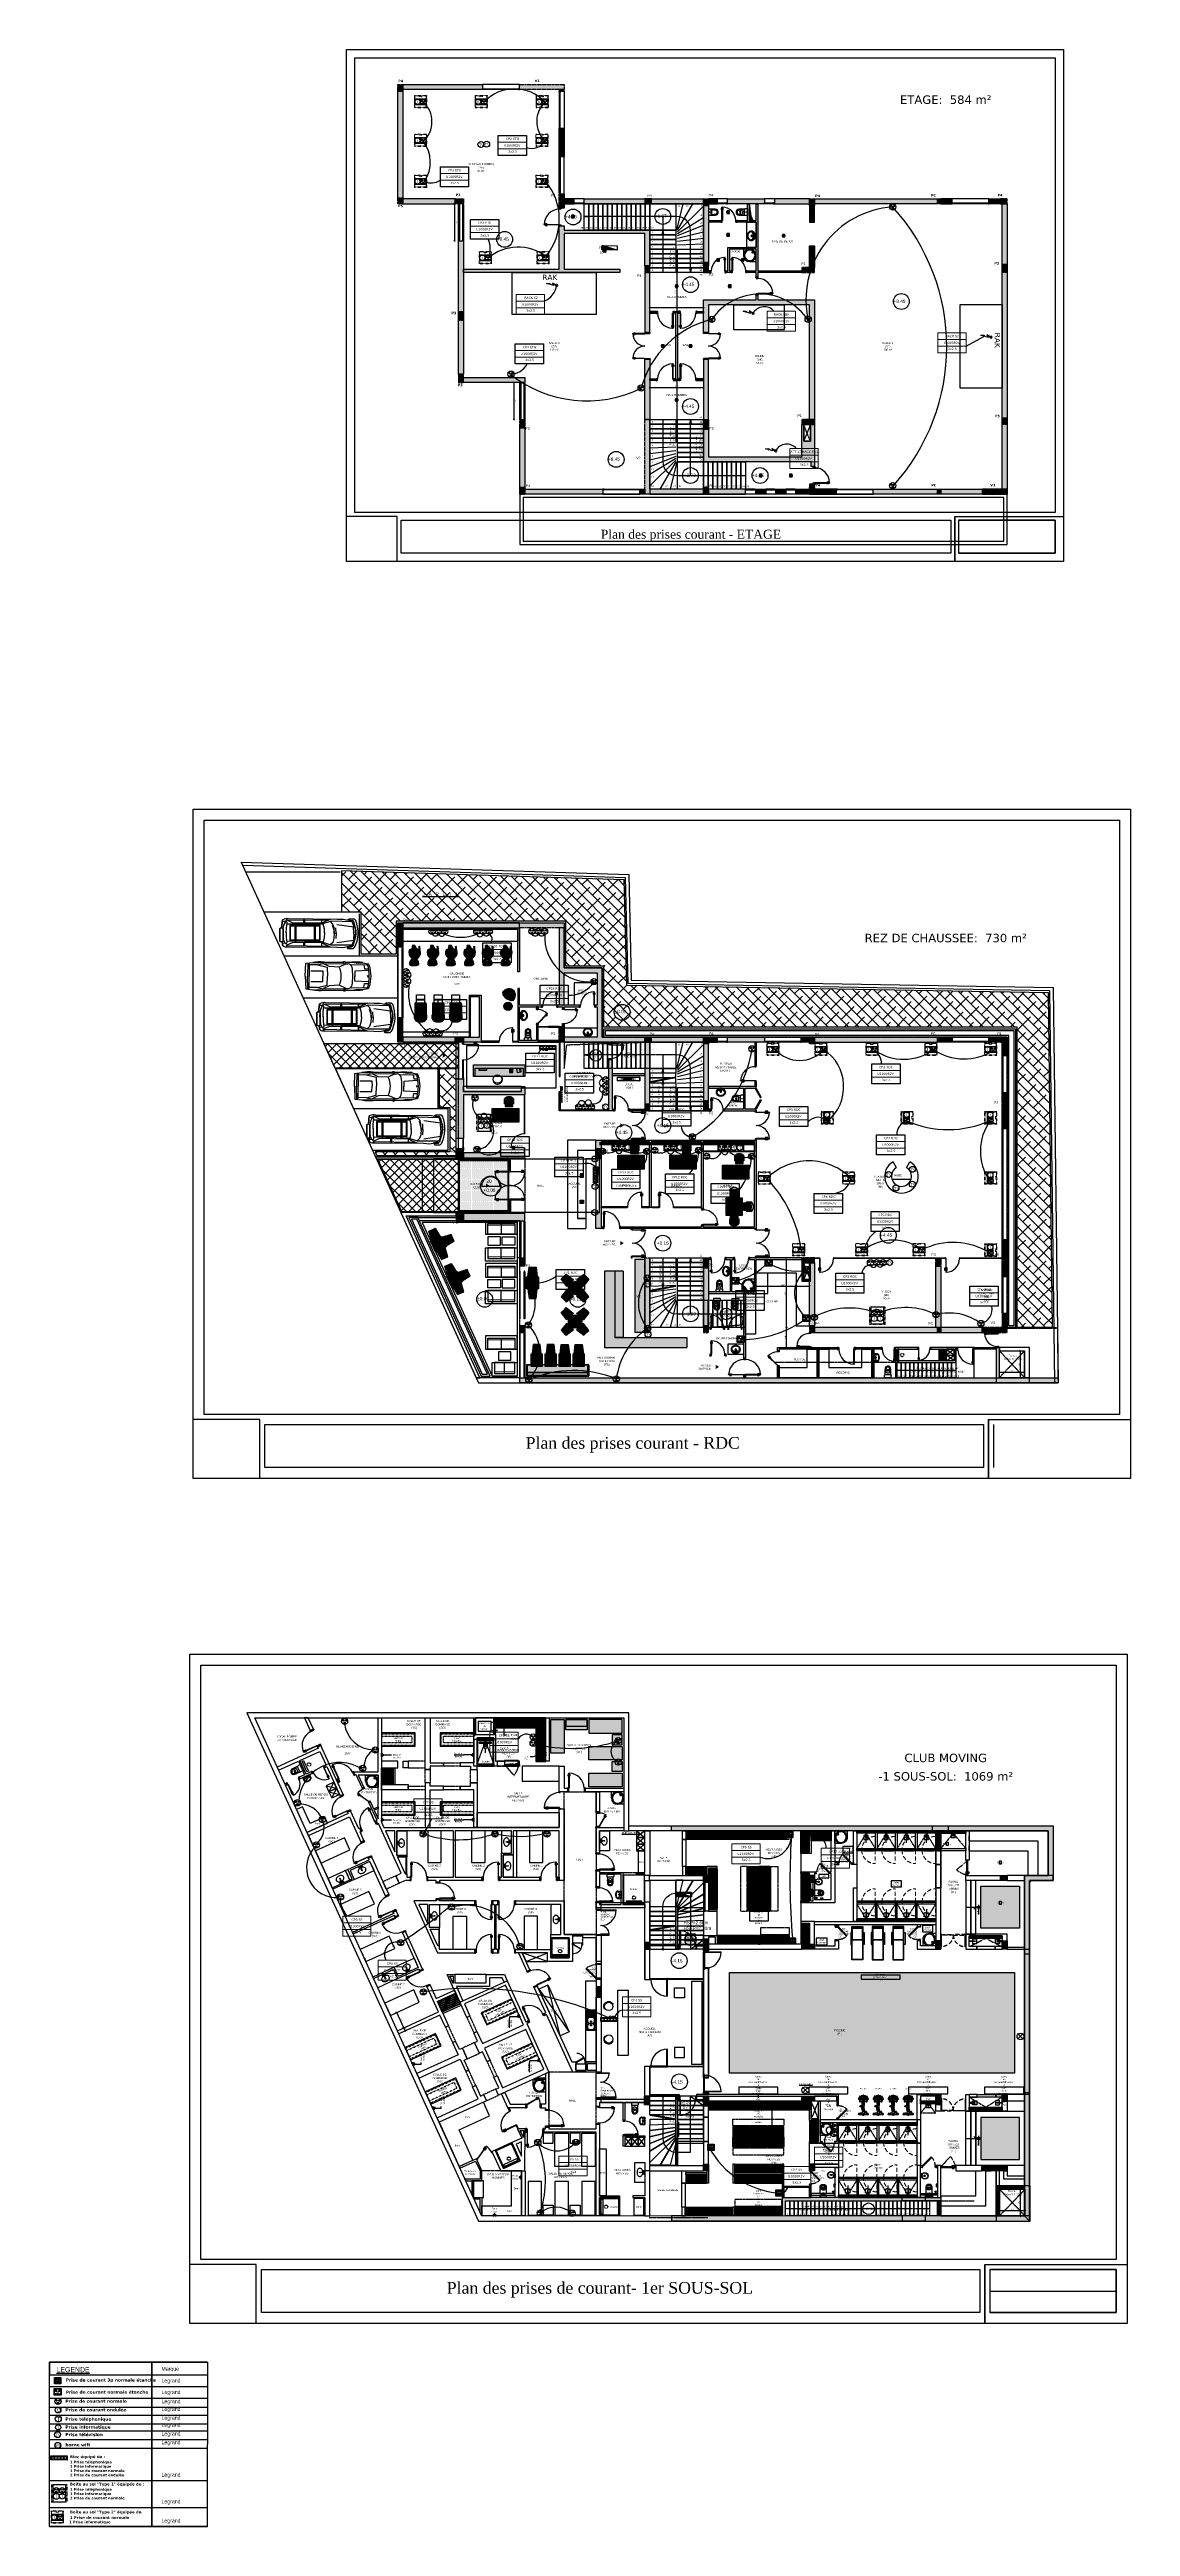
# Model space of a CAD drawing. Header units: millimetres. Extents: x 71819 to 78266, y 23672 to 38445.
import ezdxf
from ezdxf.enums import TextEntityAlignment as Align

# ---------------------------------------------------------------- set-up
doc = ezdxf.new("R2010")
doc.units = ezdxf.units.MM
doc.set_wipeout_variables(frame=1)
for name, pattern in [('ACAD_ISO02W100', [15, 12, -3]), ('ACAD_ISO03W100', [30, 12, -18]), ('AI-Linetype-2', [2.081389, 1.040694, -1.040694]), ('AI-Linetype-3', [2.069395, 1.034697, -1.034697]), ('CACHE', [0.375, 0.25, -0.125]), ('DASHED2', [0.375, 0.25, -0.125]), ('HIDDEN', [0.375, 0.25, -0.125]), ('LINETYPE_0', [0]), ('PROJECTION', [0.375, 0.25, -0.125])]:
    doc.linetypes.add(name, pattern=pattern)
for name, color, linetype, lineweight in [('A-ANNO-050-LEGN', 4, 'Continuous', 5), ('A-SECN-MEN-CO', 141, 'Continuous', 9), ('A-SECN-MEN-PR', 145, 'PROJECTION', 5), ('A-SECN-MEN-VU', 145, 'Continuous', 5), ('STRUCTURE POUTRES', 5, 'ACAD_ISO03W100', 20)]:
    doc.layers.add(name, color=color, linetype=linetype, lineweight=lineweight)
doc.layers.add('A-DIVR-255', color=7, linetype='Continuous', lineweight=5, true_color=0xffffff)
for name, color, linetype in [('CEG_Murs', 11, 'Continuous'), ('FILERIE', 5, 'Continuous'), ('FORCE', 3, 'Continuous'), ('MUR BAS', 7, 'Continuous'), ('Plan Archi', 8, 'Continuous'), ('prise', 1, 'Continuous'), ('Prises CFA', 140, 'Continuous'), ('PRISES DE COURANT', 5, 'Continuous'), ('TC PC', 7, 'Continuous'), ('TEXTE', 7, 'Continuous'), ('TP-0', 7, 'Continuous'), ('TP-Tableau électrique', 1, 'Continuous')]:
    doc.layers.add(name, color=color, linetype=linetype)
doc.styles.add('0-TEXT-ANNO', font='', dxfattribs={"height": 2.5})
doc.styles.add('0-TEXT-BASE', font='')
doc.styles.add('1-LIGHT-COND', font='')
doc.styles.add('ARIAL', font='arial.ttf')
doc.styles.add('CARTOUCHE', font='verdana.ttf')
doc.styles.get("Standard").update_dxf_attribs({"font": 'arial.ttf'})
doc.styles.add('STYLE_GENERE_1', font='ARIALN.TTF')
doc.styles.add('STYLE_GENERE_7', font='verdanab.ttf')
doc.styles.add('Verdana', font='verdana.ttf')
doc.styles.get('0-TEXT-ANNO').set_extended_font_data('Roboto Light')
doc.styles.get('0-TEXT-BASE').set_extended_font_data('Roboto Light')
doc.styles.get('1-LIGHT-COND').set_extended_font_data('Roboto Condensed Light')
doc.dimstyles.new('Copie1.50', dxfattribs={"dimtxt": 8, "dimasz": 7, "dimexe": 0.18, "dimexo": 0.0625, "dimgap": 3, "dimtad": 3, "dimdec": 0, "dimzin": 0, "dimdsep": 46, "dimtxsty": 'Standard', "dimblk1": 'OBLIQUE', "dimblk2": 'OBLIQUE', "dimsah": 1, "dimcen": 0.09, "dimse1": 1, "dimse2": 1, "dimclrt": 256, "dimadec": 0, "dimazin": 0, "dimtfac": 1, "dimtdec": 0, "dimtofl": 0, "dimtmove": 0, "dimatfit": 3, "dimfxl": 1, "dimtolj": 1, "dimtzin": 0, "dimarcsym": 0})
pattern_1 = [(90, (-1589.45, -46.904904), (-0.047625, 0), []), (90, (-1589.434125, -46.88903), (-0.047625, 0), [])]

# ---------------------------------------------------------------- blocks, each defined once
blk = doc.blocks.new('Prise de courant normale')
at = {"layer": 'prise', "linetype": 'Continuous'}
for points in [[(-122, 51, 1), (-44, 51, 1)], [(44, 51, 1), (122, 51, 1)], [(-38, -89, 1), (41, -89, 1)]]:
    blk.add_hatch(color=5, dxfattribs=at).paths.add_polyline_path(points, flags=0)
at = {"layer": 'prise', "color": 1, "linetype": 'Continuous'}
blk.add_circle((0, 0), 185, dxfattribs=at)
at = {"layer": 'prise', "color": 5, "linetype": 'Continuous'}
for centre in [(-83, 51), (83, 51), (1, -89)]:
    blk.add_circle(centre, 39.4, dxfattribs=at)
blk = doc.blocks.new('Prise de courant ondulée')
at = {"layer": 'prise', "color": 1, "linetype": 'Continuous'}
blk.add_circle((0, 0), 175, dxfattribs=at)
at = {"layer": 'prise', "color": 5, "linetype": 'Continuous', "insert": (-73, -109), "char_height": 210.87, "attachment_point": 7, "style": 'STYLE_GENERE_1'}
blk.add_mtext('{\\fArial Narrow|b0|i0|c0|p34;O}', dxfattribs=at)
blk = doc.blocks.new('Prise téléphonique')
at = {"layer": 'prise', "color": 1, "linetype": 'Continuous'}
blk.add_circle((0, 0), 185, dxfattribs=at)
at = {"layer": 'prise', "color": 4, "linetype": 'Continuous', "insert": (-67, -117), "char_height": 222.75, "attachment_point": 7, "style": 'STYLE_GENERE_1'}
blk.add_mtext('{\\fArial Narrow|b0|i0|c0|p34;T}', dxfattribs=at)
blk = doc.blocks.new('PRISE INFORMATIQUE')
at = {"layer": 'Prises CFA', "color": 4}
blk.add_circle((0.14, 0.07), 0.157, dxfattribs=at)
blk.add_text('I', height=0.189, dxfattribs=at).set_placement((0.1, -0.03))
blk = doc.blocks.new('Prise télévision')
at = {"layer": 'prise', "color": 1, "linetype": 'Continuous'}
blk.add_circle((0, 0), 176, dxfattribs=at)
at = {"layer": 'prise', "color": 4, "linetype": 'Continuous', "insert": (-120, -111), "char_height": 177.19, "attachment_point": 7, "style": 'STYLE_GENERE_1'}
blk.add_mtext('{\\fArial Narrow|b0|i0|c0|p34;TV}', dxfattribs=at)
blk = doc.blocks.new('Prise de courant Tri Hypra')
at = {"layer": 'prise'}
for p, q in [((-187, 195), (192, 195)), ((-187, -183), (-187, 195)), ((192, 195), (192, -183)), ((192, -183), (-187, -183))]:
    blk.add_line(p, q, dxfattribs=at)
at = {"layer": 'prise', "color": 5}
blk.add_line((-37, 0), (37, 0), dxfattribs=at)
at = {"layer": 'prise'}
for radius in [173, 143]:
    blk.add_circle((3, 5), radius, dxfattribs=at)
at = {"layer": 'prise', "color": 5}
for centre in [(-80, 1), (1, 79), (85, 1), (1, -70)]:
    blk.add_circle(centre, 19.4, dxfattribs=at)
blk = doc.blocks.new('bloc de prises')
at = {"layer": 'FILERIE', "color": 5}
for points, const_width in [([(-0.042, -0.047, -1), (-0.054, -0.046, -1)], 0.0113), ([(-0.02, -0.079, -1), (-0.03, -0.078, -1)], 0.0102), ([(0.006, -0.038, -1), (-0.006, -0.037, -1)], 0.0113)]:
    blk.add_lwpolyline(points, format="xyb", close=True, dxfattribs=dict(at, const_width=const_width))
at = {"layer": 'FILERIE', "color": 1}
for centre in [(-0.026, -0.055), (-0.007, 0.063), (0.006, 0.183)]:
    blk.add_circle(centre, 0.0599, dxfattribs=at)
at = {"layer": 'prise', "color": 1, "flags": 128}
blk.add_lwpolyline([(-0.063, 0.272), (0.1, 0.249), (0.01, -0.383), (-0.154, -0.36)], close=True, dxfattribs=at)
at = {"layer": 'Prises CFA', "color": 4}
for centre, radius in [((-0.062, -0.289), 0.0574), ((-0.043, -0.173), 0.0596)]:
    blk.add_circle(centre, radius, dxfattribs=at)
at = {"layer": 'FILERIE', "char_height": 0.10604, "width": 23.92259, "attachment_point": 7, "rotation": 87.53023}
for insert in [(0.028, 0.03), (0.039, 0.147)]:
    blk.add_mtext('\\pi-1452,l1452;{\\fTimes New Roman|b0|i0|c0|p18;o}', dxfattribs=dict(at, insert=insert))
at = {"layer": 'Prises CFA', "color": 4}
for s, height, rotation, text_generation_flag, p in [('T', 0.069, 351.87063, 2, (-0.039, -0.332)), ('I', 0.0716, 81.87063, 4, (-0.082, -0.183))]:
    blk.add_text(s, height=height, rotation=rotation, dxfattribs=dict(at, text_generation_flag=text_generation_flag)).set_placement(p)
blk = doc.blocks.new('borne wifi')
at = {"layer": 'prise', "color": 4, "linetype": 'Continuous'}
blk.add_circle((-2, 16), 176, dxfattribs=at)
at = {"layer": 'prise', "color": 4, "linetype": 'Continuous', "insert": (-146, -73), "char_height": 159.5, "attachment_point": 7, "style": 'STYLE_GENERE_1'}
blk.add_mtext('Wifi', dxfattribs=at)
blk = doc.blocks.new('Boite au sol 4 modules (Voiture)')
at = {"layer": 'prise', "linetype": 'Continuous'}
for points in [[(56, 55, 1), (127, 55, 1)], [(206, 55, 1), (277, 55, 1)], [(132, -71, 1), (203, -71, 1)]]:
    blk.add_hatch(color=5, dxfattribs=at).paths.add_polyline_path(points, flags=0)
at = {"layer": 'prise', "color": 1, "linetype": 'Continuous'}
for p, q in [((-346, 178), (-346, -165)), ((341, 178), (-346, 178)), ((-3, 178), (-3, -165)), ((341, 178), (341, -165)), ((341, -165), (-346, -165))]:
    blk.add_line(p, q, dxfattribs=at)
at = {"layer": 'prise', "color": 1, "linetype": 'HIDDEN', "lineweight": 5, "ltscale": 0.05, "true_color": 0xf50000}
blk.add_lwpolyline([(-364, 399), (373, 399), (373, -338), (-364, -338)], close=True, dxfattribs=at)
at = {"layer": 'prise', "color": 12, "linetype": 'HIDDEN', "lineweight": 5, "ltscale": 0.05, "true_color": 0xe00000}
for points in [[(-75, 384), (-296, 384, 0.4142136), (-348, 332), (-348, -255, 0.4142136), (-296, -307), (291, -307, 0.4142136), (343, -255), (343, 332, 0.4142136), (291, 384), (70, 384), (70, 328), (-75, 328)], [(-79, 380), (-296, 380, 0.4142136), (-344, 332), (-344, -255, 0.4142136), (-296, -303), (291, -303, 0.4142136), (339, -255), (339, 332, 0.4142136), (291, 380), (74, 380), (74, 323), (-79, 323)], [(-82, 377), (-296, 377, 0.4142136), (-341, 332), (-341, -255, 0.4142136), (-296, -300), (291, -300, 0.4142136), (336, -255), (336, 332, 0.4142136), (291, 377), (76, 377), (76, 321), (-82, 321)]]:
    blk.add_lwpolyline(points, format="xyb", close=True, dxfattribs=at)
at = {"layer": 'prise', "color": 1, "linetype": 'Continuous'}
blk.add_circle((167, 9), 167, dxfattribs=at)
at = {"layer": 'prise', "color": 5, "linetype": 'Continuous'}
for centre in [(92, 55), (241, 55), (168, -71)]:
    blk.add_circle(centre, 35.5, dxfattribs=at)
blk = doc.blocks.new('boite')
at = {"layer": 'prise', "linetype": 'Continuous'}
for points in [[(-31, 22, 1), (-23, 22, 1)], [(-22, 9, 1), (-14, 9, 1)], [(-14, 22, 1), (-6, 22, 1)], [(5, 23, 1), (13, 23, 1)], [(13, 9, 1), (21, 9, 1)], [(21, 23, 1), (29, 23, 1)]]:
    blk.add_hatch(color=5, dxfattribs=at).paths.add_polyline_path(points, flags=0)
at = {"layer": 'prise', "color": 1, "linetype": 'HIDDEN', "lineweight": 5, "ltscale": 0.05}
for points in [[(-46, 52), (46, 52), (46, -53), (-46, -53)], [(45, -14), (45, -52), (-45, -52), (-45, 52), (45, 52), (45, 1), (38, 1), (38, -14)], [(-45, 52), (46, 52), (46, -52), (-45, -52)]]:
    blk.add_lwpolyline(points, close=True, dxfattribs=at)
at = {"layer": 'prise', "color": 1}
blk.add_lwpolyline([(36, -52), (-36, -52), (-36, 52), (36, 52)], close=True, dxfattribs=at)
at = {"layer": 'prise', "color": 1, "linetype": 'Continuous'}
for centre in [(-18, 17), (17, 17), (17, -17), (-18, -18)]:
    blk.add_circle(centre, 17.5, dxfattribs=at)
at = {"layer": 'prise', "color": 5, "linetype": 'Continuous'}
for centre in [(-27, 22), (-18, 9), (-10, 22), (9, 23), (17, 9), (25, 23)]:
    blk.add_circle(centre, 3.94, dxfattribs=at)
at = {"layer": 'prise', "color": 4, "linetype": 'Continuous', "char_height": 21.09, "attachment_point": 7, "style": 'STYLE_GENERE_1'}
for s, insert in [('{\\fArial Narrow|b0|i0|c0|p34;I}', (-19, -28)), ('{\\fArial Narrow|b0|i0|c0|p34;T}', (10, -28))]:
    blk.add_mtext(s, dxfattribs=dict(at, insert=insert))
blk = doc.blocks.new('_OBLIQUE')
at = {"color": 0, "linetype": 'ByBlock'}
blk.add_line((-0.5, -0.5), (0.5, 0.5), dxfattribs=at)
blk = doc.blocks.new('*D327')
at = {"layer": 'Defpoints', "color": 0, "transparency": 16777216}
for p in [(74258, 37525), (74234, 37304), (74258, 37304)]:
    blk.add_point(p, dxfattribs=at)
at = {"layer": 'Plan Archi', "color": 0, "lineweight": -2, "transparency": 16777216}
blk.add_line((74234, 37525), (74234, 37304), dxfattribs=at)
at = {"layer": 'Plan Archi', "color": 0, "lineweight": -2, "transparency": 16777216, "xscale": 7, "yscale": 7, "zscale": 7}
for p, rotation in [((74234, 37525), 90), ((74234, 37304), 270)]:
    blk.add_blockref('_OBLIQUE', p, dxfattribs=dict(at, rotation=rotation))
at = {"layer": 'Plan Archi', "transparency": 16777216, "insert": (74241, 37414), "char_height": 8, "attachment_point": 5, "rotation": 270}
blk.add_mtext('\\A1;220', dxfattribs=at)
blk = doc.blocks.new('MALETTI GREEN FIRST PLAN')
at = {"true_color": 0xffffff}
h = blk.add_hatch(color=7, dxfattribs=at)
h.dxf.hatch_style = 1
edge = h.paths.add_edge_path()
edge.add_line((-114, -24), (-114, 23))
edge.add_line((-114, 23), (-112, 23))
edge.add_line((-112, 23), (-112, 25))
edge.add_line((-112, 25), (-114, 25))
edge.add_arc((-107, 27), 7.76, 95.6038, 190.6563, ccw=False)
edge.add_line((-108, 35), (-34, 35))
edge.add_line((-34, 35), (-34, -35))
edge.add_line((-34, -35), (-107, -35))
edge.add_arc((-107, -28), 7.71, 168.7238, 270.093, ccw=False)
edge.add_line((-114, -26), (-112, -26))
edge.add_line((-112, -26), (-112, -24))
edge.add_line((-112, -24), (-114, -24))
edge.add_line((-114, -24), (-114, -24))
h = blk.add_hatch(color=7, dxfattribs=at)
h.dxf.hatch_style = 1
h.paths.add_polyline_path([(-1, 11), (-1, 12), (-1, 14), (-2, 15), (-2, 17), (-2, 18), (-2, 19), (-3, 19), (-3, 20), (-3, 21), (-4, 22), (-4, 23), (-5, 24), (-5, 25), (-6, 26), (-6, 26), (-7, 27), (-7, 28), (-8, 28), (-8, 29), (-9, 30), (-9, 30), (-10, 31), (-10, 31), (-11, 32), (-12, 32), (-12, 33), (-13, 33), (-14, 33), (-15, 34), (-15, 34), (-16, 35), (-17, 35), (-18, 35), (-19, 36), (-20, 36), (-21, 36), (-22, 36), (-23, 37), (-24, 37), (-25, 37), (-27, 37), (-28, 37), (-29, 37), (-30, 37), (-31, 38), (-33, 38), (-34, 37), (-35, 37), (-36, 37), (-37, 37), (-38, 37), (-39, 37), (-40, 37), (-41, 36), (-42, 36), (-42, 36), (-43, 36), (-43, 35), (-44, 35), (-45, 35), (-45, 35), (-34, 35), (-34, -35), (-43, -35), (-43, -35), (-42, -36), (-41, -36), (-40, -37), (-39, -37), (-39, -37), (-38, -37), (-38, -37), (-37, -37), (-36, -37), (-35, -37), (-34, -38), (-33, -38), (-33, -38), (-31, -38), (-30, -38), (-30, -38), (-29, -37), (-27, -37), (-26, -37), (-25, -37), (-24, -37), (-23, -37), (-21, -36), (-20, -36), (-19, -36), (-18, -35), (-17, -35), (-17, -35), (-16, -34), (-15, -34), (-14, -34), (-13, -33), (-12, -33), (-12, -32), (-11, -32), (-10, -31), (-10, -31), (-9, -30), (-9, -30), (-8, -29), (-8, -29), (-7, -28), (-7, -27), (-6, -27), (-6, -26), (-5, -25), (-5, -24), (-4, -23), (-4, -23), (-4, -22), (-3, -21), (-3, -20), (-3, -19), (-2, -18), (-2, -17), (-2, -16), (-1, -15), (-1, -13), (-1, -12), (-1, -11), (-1, -9), (0, -8), (0, -6), (0, -5), (0, -4), (0, -2), (0, -1), (0, 1), (0, 3), (0, 4), (0, 5), (0, 7), (0, 8), (-1, 10)])
at = {"lineweight": 25}
for points in [[(-136, -24), (-161, -24), (-161, 23), (-136, 23)], [(-135, 23), (-135, -24), (-136, -24), (-136, 23), (-135, 23)], [(-135, 23), (-135, -23)], [(-134, 23), (-134, -23), (-135, -23)], [(-134, 23), (-135, 23)], [(-134, 20), (-134, 21), (-133, 21)], [(-134, 20), (-134, 21), (-134, 21), (-134, 21), (-134, 21), (-134, 21), (-134, 20)], [(-134, 21), (-134, 21)], [(-133, 20), (-134, 20)], [(-134, 18), (-134, 18), (-134, 20), (-134, 20), (-134, 18)], [(-134, 20), (-134, 20), (-134, 20)], [(-134, 20), (-134, 20)], [(-134, 19), (-134, 19)], [(-134, 19), (-134, 18), (-134, 18)], [(-133, 19), (-134, 19)], [(-134, 18), (-134, 18), (-134, 18)], [(-133, 18), (-134, 18)], [(-114, -24), (-133, -24), (-133, 23), (-114, 23)], [(-133, 19), (-133, 20)], [(-44, 35), (-107, 35), (-108, 34), (-110, 34), (-111, 34), (-112, 33), (-113, 32), (-113, 31), (-114, 30), (-114, 28), (-114, 27)], [(-52, 25), (-114, 25), (-114, 27)], [(-91, -24), (-114, -24), (-114, 23), (-91, 23)], [(-112, 23), (-112, 25)], [(-110, 25), (-110, 25), (-110, 23)], [(-110, 23), (-110, 25)], [(-110, 25), (-110, 25)], [(-110, 25), (-110, 25), (-110, 25), (-110, 25)], [(-110, 23), (-110, 23), (-110, 25)], [(-110, 25), (-110, 25)], [(-110, 24), (-110, 24), (-110, 25)], [(-110, 25), (-110, 24)], [(-110, 25), (-110, 25), (-110, 25)], [(-110, 25), (-110, 25)], [(-110, 24), (-110, 25)], [(-110, 25), (-110, 25)], [(-110, 23), (-110, 25)], [(-110, 23), (-110, 24)], [(-110, 24), (-110, 24)], [(-110, 24), (-110, 24)], [(-110, 24), (-110, 24)], [(-110, 24), (-110, 24)], [(-108, 25), (-108, 25), (-108, 25), (-108, 25)], [(-94, 25), (-94, 25), (-108, 25)], [(-94, 25), (-108, 25)], [(-108, 25), (-108, 25)], [(-108, 25), (-108, 25)], [(-108, 25), (-108, 25)], [(-108, 25), (-108, 25)], [(-108, 25), (-108, 25)], [(-106, 25), (-106, 25), (-105, 25), (-105, 25)], [(-105, 25), (-105, 23)], [(-105, 25), (-105, 23)], [(-103, 25), (-103, 25), (-102, 25), (-102, 25)], [(-102, 25), (-102, 23)], [(-102, 25), (-102, 23)], [(-100, 25), (-100, 25), (-99, 25), (-99, 25)], [(-97, 25), (-97, 25), (-96, 25), (-96, 25)], [(-94, 25), (-94, 25)], [(-94, 25), (-94, 25)], [(-94, 25), (-94, 25), (-94, 25), (-94, 25)], [(-94, 25), (-94, 25)], [(-94, 25), (-94, 25)], [(-94, 25), (-94, 25), (-94, 25)], [(-91, 25), (-92, 25), (-92, 25), (-92, 24)], [(-91, 25), (-91, 25), (-92, 25), (-92, 25), (-92, 24)], [(-92, 23), (-92, 24), (-92, 24), (-92, 23)], [(-91, 25), (-91, 25), (-91, 25), (-91, 24)], [(-57, 25), (-91, 25)], [(-91, 25), (-91, 25), (-91, 25), (-91, 24)], [(-91, 25), (-91, 25)], [(-91, 23), (-91, 24), (-91, 24), (-91, 23)], [(-53, 23), (-91, 23)], [(-87, 25), (-88, 25)], [(-88, 25), (-88, 25), (-88, 25)], [(-88, 25), (-86, 25), (-86, 25)], [(-88, 25), (-88, 25)], [(-88, 25), (-88, 25)], [(-88, 25), (-88, 25)], [(-86, 25), (-86, 25), (-87, 25)], [(-87, 25), (-87, 25)], [(-86, 25), (-86, 25)], [(-77, 25), (-77, 25)], [(-75, 25), (-75, 25)], [(-65, 25), (-65, 25)], [(-63, 25), (-63, 25)], [(-56, 24), (-56, 25), (-57, 25), (-57, 25)], [(-56, 23), (-56, 24)], [(-53, 21), (-54, 20), (-54, 19)], [(-54, 19), (-54, 8)], [(-54, 19), (-53, 19)], [(-54, 8), (-53, 8)], [(-53, 8), (-54, 8)], [(-30, 37), (-31, 38), (-33, 38), (-34, 37), (-35, 37), (-36, 37), (-37, 37), (-38, 37), (-39, 37), (-40, 37), (-41, 36), (-42, 36), (-42, 36), (-43, 36), (-43, 35), (-44, 35), (-45, 35), (-45, 34), (-46, 34), (-47, 33), (-47, 32), (-48, 32), (-49, 31), (-50, 30), (-50, 29), (-51, 28), (-52, 27), (-52, 26), (-53, 24), (-53, 23), (-53, 21)], [(-30, 37), (-33, 37), (-34, 36), (-36, 36), (-37, 36), (-38, 36), (-39, 36), (-40, 36), (-41, 35), (-42, 35), (-43, 34), (-44, 34), (-45, 34), (-46, 33), (-46, 32), (-47, 32), (-48, 31), (-48, 30), (-49, 29), (-50, 28), (-51, 27), (-51, 26), (-52, 25), (-52, 24), (-53, 22), (-53, 21)], [(-53, 24), (-53, 25), (-52, 25)], [(-53, 8), (-53, 8), (-53, 8), (-53, 19), (-53, 21)], [(-53, 21), (-53, 21), (-53, 21), (-53, 21), (-53, 21)], [(-53, 8), (-53, 8)], [(-53, 8), (-52, 7)], [(-53, 8), (-52, 8), (-52, 8)], [(-53, 8), (-53, 8), (-53, 8), (-53, 8), (-53, 7), (-52, 7)], [(-53, 8), (-53, 8)], [(-53, 8), (-52, 7)], [(-52, 10), (-52, 11), (-52, 12), (-52, 13), (-52, 17), (-52, 18), (-52, 19), (-52, 19), (-52, 20), (-52, 21), (-52, 22), (-51, 24), (-51, 25), (-50, 26), (-50, 27), (-49, 28), (-48, 29), (-48, 30), (-47, 31), (-46, 32), (-46, 32), (-45, 32), (-45, 33), (-45, 33), (-44, 33), (-44, 34)], [(-44, 33), (-44, 33), (-45, 32), (-46, 32), (-46, 31), (-47, 30), (-48, 28), (-49, 27), (-50, 26), (-50, 24), (-51, 23), (-51, 22), (-51, 21), (-51, 20), (-52, 18), (-51, 16), (-51, 15), (-51, 13), (-51, 11), (-51, 10)], [(-52, 10), (-52, 9), (-52, 8)], [(-52, 10), (-51, 10)], [(-52, 8), (-52, 8), (-51, 8), (-51, 9), (-51, 9), (-52, 8)], [(-52, 8), (-52, 8)], [(-52, 7), (-52, 8), (-52, 8)], [(-52, 7), (-51, 7), (-50, 7), (-48, 6)], [(-51, 7), (-52, 7), (-52, 7)], [(-52, 7), (-50, 7), (-48, 6)], [(-52, 7), (-52, 7)], [(-22, 35), (-24, 35), (-25, 35), (-26, 35), (-28, 35), (-29, 35), (-30, 35), (-32, 35), (-34, 35), (-35, 35), (-37, 35), (-38, 35), (-39, 35), (-40, 34), (-41, 34), (-42, 33), (-43, 33), (-44, 32), (-45, 31), (-46, 30), (-47, 29), (-47, 28), (-48, 27), (-48, 26), (-49, 25), (-49, 24), (-50, 23), (-50, 21), (-50, 20), (-50, 20), (-51, 19), (-51, 18), (-51, 15), (-51, 14), (-50, 13), (-50, 11), (-50, 10), (-50, 9), (-51, 9), (-51, 10)], [(-51, 9), (-51, 9)], [(-51, 7), (-51, 7), (-51, 7), (-51, 7), (-51, 8), (-50, 8), (-50, 8), (-50, 8), (-50, 8), (-50, 9)], [(-48, 6), (-49, 7), (-50, 7), (-51, 7), (-51, 7)], [(-50, 9), (-50, 9)], [(-50, 9), (-50, 9), (-49, 8), (-48, 8), (-47, 8)], [(-48, 6), (-48, 6), (-48, 7), (-47, 7), (-47, 7), (-47, 7), (-47, 7), (-47, 8), (-47, 8)], [(-48, 6), (-47, 6), (-47, 6), (-47, 7), (-47, 7), (-47, 7), (-46, 7), (-46, 8), (-46, 8)], [(-48, 6), (-48, 6), (-48, 6), (-47, 6), (-47, 6), (-47, 6), (-47, 6), (-47, 6), (-46, 5), (-46, 5), (-46, 5), (-45, 4), (-45, 4), (-45, 3), (-45, 2), (-44, 2), (-44, 1), (-44, -1), (-44, -1), (-45, -2), (-45, -3), (-45, -3), (-45, -4), (-46, -5), (-46, -5), (-46, -5), (-46, -6), (-47, -6), (-47, -6), (-47, -6), (-47, -6), (-48, -6), (-48, -6), (-48, -6)], [(-48, 6), (-48, 6), (-48, 6)], [(-48, 6), (-48, 6)], [(-48, 6), (-48, 6)], [(-48, 6), (-48, 6)], [(-48, 6), (-48, 6)], [(-37, 1), (-38, 1), (-38, 2), (-38, 3), (-39, 4), (-39, 5), (-39, 6), (-40, 7), (-40, 8), (-41, 9), (-41, 9), (-42, 10), (-43, 10), (-43, 10), (-45, 11), (-46, 11), (-46, 10), (-46, 8), (-47, 8), (-47, 10), (-47, 12), (-47, 14), (-47, 15), (-47, 17), (-47, 19), (-47, 20), (-47, 22), (-46, 23), (-46, 25), (-45, 26), (-45, 27), (-44, 28), (-44, 29), (-43, 30), (-42, 30), (-42, 31), (-41, 32), (-40, 33), (-39, 33), (-37, 34), (-36, 34), (-35, 34), (-34, 35), (-33, 35), (-31, 35), (-30, 35), (-29, 35), (-27, 35), (-26, 35), (-24, 35), (-22, 34), (-22, 35)], [(-22, 35), (-23, 35), (-24, 35), (-26, 35), (-27, 35), (-29, 35), (-31, 36), (-33, 36), (-35, 36), (-37, 36), (-38, 35), (-39, 35), (-40, 35), (-41, 35), (-41, 35), (-42, 34), (-43, 34), (-44, 33)], [(-44, 34), (-43, 34), (-42, 35), (-42, 35), (-41, 35), (-40, 36), (-39, 36), (-38, 36), (-37, 36), (-35, 36), (-33, 36), (-31, 36), (-29, 36), (-27, 36), (-25, 36), (-24, 36), (-23, 35), (-22, 35)], [(-44, 33), (-44, 33), (-44, 33), (-44, 34), (-44, 34)], [(-38, -2), (-38, 1)], [(-37, 1), (-37, 5), (-37, 9), (-37, 10), (-37, 12), (-37, 13), (-36, 15), (-36, 17), (-36, 18)], [(-37, -2), (-37, 1)], [(-37, 1), (-33, 1), (-33, -2), (-37, -2)], [(-22, 24), (-29, 24), (-30, 24), (-35, 24), (-36, 24), (-36, 23), (-36, 23), (-36, 23), (-36, 23), (-36, 23), (-36, 23), (-36, 23), (-36, 22), (-36, 22), (-36, 22), (-36, 22), (-36, 21), (-36, 21), (-36, 21), (-36, 21), (-36, 21), (-36, 20), (-36, 20), (-36, 20), (-36, 20), (-35, 20), (-35, 20)], [(-35, 23), (-35, 23), (-36, 23), (-36, 23), (-36, 23), (-36, 23), (-36, 22), (-36, 22), (-36, 22), (-36, 22), (-36, 21), (-36, 21), (-36, 21), (-36, 21), (-36, 21), (-35, 21), (-35, 21)], [(-36, 19), (-36, 20)], [(-36, 18), (-36, 19), (-36, 19)], [(-36, 18), (-36, 18), (-35, 18), (-35, 18), (-35, 18), (-35, 19), (-34, 19), (-34, 19), (-34, 19), (-34, 19), (-33, 19), (-33, 19), (-33, 19), (-32, 18), (-32, 18), (-32, 18), (-31, 18)], [(-35, 24), (-35, 25), (-35, 25), (-35, 25), (-35, 25), (-34, 26), (-34, 26), (-34, 26), (-34, 27)], [(-34, 25), (-35, 24)], [(-35, 24), (-35, 24)], [(-35, 24), (-34, 24), (-34, 24)], [(-35, 23), (-35, 24)], [(-35, 20), (-34, 22), (-35, 23)], [(-35, 23), (-35, 23)], [(-34, 22), (-34, 22), (-34, 22), (-34, 22), (-35, 22), (-35, 23), (-35, 23), (-35, 23), (-35, 21)], [(-35, 20), (-35, 21), (-35, 21), (-35, 21), (-35, 21), (-34, 22), (-34, 22), (-34, 22), (-34, 22), (-34, 22)], [(-35, 20), (-24, 20), (-24, 20), (-22, 20)], [(-35, 20), (-35, 20), (-35, 20), (-35, 20)], [(-34, 27), (-33, 27), (-33, 28), (-32, 29), (-31, 29), (-30, 30), (-30, 31), (-29, 31), (-28, 31), (-27, 32), (-25, 32), (-24, 32), (-23, 32), (-22, 32), (-21, 32), (-20, 32), (-18, 32), (-18, 31), (-17, 31), (-16, 30), (-15, 30), (-14, 29), (-13, 29), (-13, 28), (-12, 27), (-11, 26), (-11, 25), (-10, 24), (-10, 22), (-10, 21), (-9, 20)], [(-10, 20), (-11, 21), (-11, 22), (-11, 23), (-12, 24), (-12, 25), (-13, 26), (-13, 27), (-14, 28), (-15, 28), (-15, 29), (-16, 30), (-17, 30), (-18, 30), (-19, 31), (-20, 31), (-21, 31), (-22, 31), (-23, 31), (-24, 31), (-25, 31), (-26, 31), (-27, 31), (-28, 30), (-29, 30), (-30, 29), (-31, 29), (-31, 28), (-32, 28), (-33, 27), (-33, 26), (-33, 26), (-33, 26), (-33, 26), (-33, 27), (-34, 27), (-34, 27), (-34, 27), (-34, 27)], [(-34, 27), (-34, 26), (-33, 26)], [(-33, 26), (-33, 25), (-34, 25), (-34, 25), (-34, 25), (-34, 25), (-34, 25), (-34, 25)], [(-34, 25), (-34, 25), (-34, 25), (-34, 25), (-33, 25)], [(-33, 25), (-34, 24), (-34, 24)], [(-33, 24), (-34, 24)], [(-20, 26), (-22, 26), (-25, 26), (-28, 26), (-31, 26), (-33, 26), (-33, 26)], [(-33, 25), (-33, 24), (-32, 24), (-32, 24), (-31, 24), (-31, 24), (-31, 24), (-30, 24)], [(-23, 25), (-24, 25), (-26, 25), (-28, 25), (-29, 25), (-31, 25), (-32, 25), (-33, 25)], [(-33, 1), (-33, 3), (-33, 4), (-33, 6), (-32, 7), (-32, 9), (-32, 11), (-32, 13), (-32, 14), (-31, 15), (-31, 16), (-31, 16), (-31, 17), (-31, 18), (-31, 18)], [(-31, 18), (-31, 18), (-30, 18), (-29, 18), (-29, 18), (-28, 18), (-28, 18), (-27, 18), (-26, 18), (-26, 18), (-25, 18), (-25, 17), (-25, 17), (-25, 16), (-25, 16), (-25, 15), (-25, 14), (-26, 14), (-26, 12), (-26, 10), (-27, 9), (-27, 7), (-27, 6), (-27, 5), (-27, 4), (-27, 3), (-27, 2), (-27, 1), (-33, 1)], [(-32, 20), (-32, 18)], [(-30, 24), (-30, 24), (-31, 24)], [(-31, 18), (-30, 20)], [(0, 1), (0, 3), (0, 4), (0, 5), (0, 7), (0, 8), (-1, 10), (-1, 11), (-1, 12), (-1, 14), (-2, 15), (-2, 17), (-2, 18), (-2, 19), (-3, 19), (-3, 20), (-3, 21), (-4, 22), (-4, 23), (-5, 24), (-5, 25), (-6, 26), (-6, 26), (-7, 27), (-7, 28), (-8, 28), (-8, 29), (-9, 30), (-9, 30), (-10, 31), (-10, 31), (-11, 32), (-12, 32), (-12, 33), (-13, 33), (-14, 33), (-15, 34), (-15, 34), (-16, 35), (-17, 35), (-18, 35), (-19, 36), (-20, 36), (-21, 36), (-22, 36), (-23, 37), (-24, 37), (-25, 37), (-27, 37), (-28, 37), (-29, 37), (-30, 37)], [(-30, 37), (-30, 37)], [(-1, 1), (-1, 4), (-1, 7), (-2, 10), (-2, 13), (-2, 15), (-3, 17), (-3, 18), (-4, 20), (-5, 22), (-5, 23), (-6, 25), (-7, 26), (-8, 27), (-9, 28), (-10, 29), (-11, 30), (-12, 31), (-13, 32), (-14, 33), (-16, 33), (-17, 34), (-19, 35), (-21, 35), (-23, 36), (-25, 36), (-28, 36), (-30, 37)], [(-27, -2), (-27, 1)], [(-24, 1), (-27, 1)], [(-24, 20), (-24, 19), (-25, 17)], [(-13, 0), (-13, 0), (-13, 1), (-13, 2), (-14, 2), (-14, 3), (-14, 4), (-14, 4), (-15, 4), (-15, 4), (-15, 5), (-16, 5), (-16, 5), (-16, 5), (-17, 6), (-18, 6), (-18, 6), (-19, 6), (-19, 6), (-20, 6), (-20, 6), (-21, 6), (-21, 5), (-21, 5), (-22, 5), (-23, 4), (-23, 3), (-24, 3), (-24, 2), (-24, 1)], [(-17, -5), (-16, -4), (-15, -4), (-15, -3), (-14, -2), (-14, -1), (-14, 0), (-14, 1), (-14, 2), (-15, 3), (-15, 4), (-16, 4), (-17, 5), (-18, 5), (-19, 5), (-20, 5), (-21, 5), (-22, 4), (-22, 4), (-23, 3), (-24, 2), (-24, 1), (-24, 0), (-24, -1), (-24, -2), (-23, -3), (-23, -4), (-22, -4), (-21, -5), (-20, -5), (-19, -5), (-18, -5), (-17, -5)], [(-24, 1), (-24, 0), (-24, -2)], [(-23, 25), (-23, 25), (-23, 25), (-23, 24)], [(-15, 25), (-23, 25)], [(-23, 25), (-23, 25), (-23, 25), (-23, 24)], [(-23, 25), (-23, 25)], [(-23, 25), (-15, 25)], [(-20, 23), (-21, 23), (-21, 24), (-22, 24), (-22, 24), (-23, 24)], [(-23, 24), (-23, 24), (-23, 24)], [(-20, 23), (-21, 23), (-21, 23), (-22, 24), (-22, 24), (-23, 24)], [(-23, 24), (-23, 24)], [(-23, 20), (-22, 20), (-22, 20), (-21, 20), (-21, 20), (-20, 21), (-20, 21), (-20, 22)], [(-23, 20), (-22, 20), (-22, 20), (-21, 20), (-21, 20), (-20, 21), (-20, 21), (-20, 22)], [(-23, 20), (-22, 20), (-22, 20), (-21, 20), (-21, 21), (-20, 21), (-20, 22)], [(-20, 4), (-21, 3), (-22, 3), (-22, 2), (-23, 1), (-23, 0), (-23, -1), (-23, -2), (-22, -2), (-22, -3), (-21, -4), (-20, -4), (-19, -4), (-18, -4), (-17, -4), (-17, -3), (-16, -3), (-15, -2), (-15, -1), (-15, 0), (-15, 1), (-15, 1), (-16, 2), (-16, 3), (-17, 4), (-18, 4), (-19, 4), (-20, 4), (-20, 4)], [(-20, 4), (-21, 3), (-22, 3), (-22, 2), (-23, 1), (-23, 0), (-23, -1), (-23, -1), (-22, -2), (-22, -3), (-21, -3), (-20, -4), (-19, -4), (-18, -4), (-17, -4), (-17, -4), (-17, -3), (-16, -3), (-16, -2), (-15, -1), (-15, 0), (-15, 1), (-15, 1), (-16, 2), (-16, 3), (-17, 3), (-18, 4), (-19, 4), (-19, 4), (-20, 4), (-20, 4)], [(-20, 4), (-21, 3), (-22, 3), (-22, 2), (-23, 1), (-23, 0), (-23, -1), (-22, -1), (-22, -2), (-21, -3), (-21, -3), (-20, -4), (-19, -4), (-18, -4), (-17, -4)], [(-22, 35), (-22, 35)], [(-22, 35), (-20, 35), (-19, 34), (-18, 34), (-17, 33), (-16, 33), (-15, 32), (-13, 31), (-12, 31), (-11, 30), (-11, 29), (-10, 28), (-10, 28), (-9, 27), (-9, 26), (-8, 25), (-8, 24), (-7, 22), (-7, 20), (-8, 20), (-8, 22), (-9, 24), (-9, 25), (-9, 26), (-10, 27), (-10, 27), (-11, 28), (-11, 29), (-12, 29), (-13, 30), (-14, 31), (-15, 32), (-16, 32), (-17, 33), (-18, 33), (-19, 34), (-21, 34), (-22, 35), (-22, 35)], [(-22, 24), (-22, 24)], [(-22, 20), (-22, 20), (-22, 20), (-21, 20), (-21, 20), (-21, 21), (-21, 21), (-21, 21), (-21, 22), (-21, 22), (-21, 22), (-21, 23), (-21, 23), (-21, 23), (-21, 23), (-22, 23), (-22, 24)], [(-22, 24), (-22, 24), (-21, 23), (-21, 23), (-21, 23), (-21, 23), (-21, 22), (-21, 22), (-21, 22), (-21, 21), (-21, 21), (-21, 21), (-21, 20), (-21, 20), (-22, 20), (-22, 20), (-22, 20), (-22, 20), (-22, 20)], [(-22, 24), (-22, 24)], [(-20, 3), (-21, 3), (-22, 2), (-22, 1), (-22, 0), (-22, 0), (-22, -1), (-22, -2), (-21, -3), (-20, -3), (-19, -4), (-18, -4), (-18, -3)], [(-15, 20), (-21, 20)], [(-21, 20), (-15, 20)], [(-15, 20), (-21, 20)], [(-21, 19), (-21, 20)], [(-21, 19), (-21, 18), (-20, 18), (-20, 17), (-19, 17), (-18, 17)], [(-20, 19), (-21, 19), (-21, 19)], [(-20, -1), (-20, -2), (-19, -2), (-19, -2), (-18, -2), (-18, -1), (-17, -1), (-17, 0), (-17, 0), (-17, 1), (-18, 1), (-18, 2), (-18, 2), (-19, 2), (-20, 2), (-20, 1), (-20, 1), (-21, 0), (-21, 0)], [(-20, -1), (-20, -1), (-20, -1), (-20, -2), (-19, -2), (-19, -2), (-18, -2), (-18, -1), (-17, -1), (-17, 0), (-17, 0), (-17, 1), (-18, 1), (-18, 1), (-18, 2), (-19, 2), (-20, 2), (-20, 1), (-20, 1), (-21, 0), (-21, 0), (-21, 0), (-21, 0), (-20, 0)], [(-20, -1), (-20, -2), (-19, -2), (-19, -2), (-18, -2), (-18, -2), (-17, -1), (-17, -1), (-17, 0), (-17, 1), (-17, 1), (-18, 2), (-18, 2), (-19, 2), (-20, 2), (-20, 1), (-21, 1), (-21, 0), (-21, 0)], [(-20, -1), (-20, -1), (-20, -2), (-19, -2), (-19, -2), (-18, -2), (-18, -1), (-17, -1), (-17, 0), (-17, 0), (-17, 1), (-18, 1), (-18, 1), (-18, 2), (-19, 2), (-19, 2), (-20, 1), (-20, 1), (-21, 0), (-21, 0)], [(-18, 1), (-18, 1), (-19, 2), (-19, 2), (-20, 1), (-20, 1), (-21, 0), (-21, 0)], [(-20, -1), (-20, -2), (-19, -2), (-19, -2), (-18, -2), (-18, -2), (-17, -1), (-17, -1), (-17, 0), (-17, 1), (-17, 1), (-18, 2), (-18, 2), (-19, 2), (-20, 2), (-20, 1), (-21, 1), (-21, 0), (-21, 0)], [(-21, -1), (-20, -2), (-20, -2), (-19, -3), (-18, -2), (-18, -2), (-17, -2), (-17, -1), (-16, 0), (-17, 1), (-17, 1), (-17, 2), (-18, 2), (-19, 2), (-19, 2), (-20, 2), (-21, 2), (-21, 1), (-21, 0), (-21, 0)], [(-19, 25), (-19, 26), (-20, 26), (-20, 25), (-20, 25), (-20, 25)], [(-20, 23), (-20, 22)], [(-20, 23), (-20, 23)], [(-16, 23), (-20, 23)], [(-20, 23), (-20, 22)], [(-20, 23), (-20, 23)], [(-20, 22), (-20, 23)], [(-20, 22), (-20, 22)], [(-20, 22), (-16, 22)], [(-20, 22), (-20, 22)], [(-20, 19), (-19, 20), (-18, 20)], [(-20, 20), (-20, 19)], [(-20, 19), (-20, 19), (-19, 18), (-19, 18), (-18, 18)], [(-17, -4), (-17, -4), (-17, -3), (-16, -3), (-16, -2), (-15, -1), (-15, 0), (-15, 1), (-15, 1), (-16, 2), (-16, 3), (-17, 3), (-18, 4), (-19, 4), (-19, 4), (-20, 4), (-20, 4)], [(-17, -4), (-18, -3), (-17, -3), (-16, -2), (-16, -1), (-15, -1), (-15, 0), (-16, 1), (-16, 2), (-17, 3), (-18, 3), (-18, 4), (-19, 4), (-20, 3), (-20, 4)], [(-20, -1), (-20, -2), (-19, -2), (-18, -2), (-18, -1), (-17, -1), (-17, 0), (-17, 0), (-18, 1), (-18, 1)], [(-18, 20), (-18, 20), (-18, 19), (-17, 19), (-17, 19)], [(-18, 20), (-18, 20), (-18, 20)], [(-17, 19), (-18, 18)], [(-18, 18), (-16, 18), (-16, 18), (-15, 18), (-15, 18), (-15, 18), (-14, 17), (-14, 17), (-14, 17), (-14, 17), (-14, 16), (-13, 16), (-13, 16)], [(-18, 18), (-18, 18), (-18, 17), (-18, 17), (-18, 17)], [(-15, 17), (-18, 17), (-18, 17)], [(-17, 22), (-16, 22), (-16, 21), (-16, 21), (-15, 21), (-14, 21), (-14, 21), (-13, 21), (-13, 22), (-13, 22), (-12, 23), (-13, 23), (-13, 24), (-13, 25), (-14, 25), (-15, 25), (-15, 25), (-16, 24), (-16, 24), (-17, 23)], [(-17, 20), (-10, 20)], [(-12, 19), (-17, 19), (-17, 20)], [(-17, 20), (-17, 20), (-17, 20)], [(-13, 23), (-13, 23), (-13, 24), (-13, 24), (-14, 24), (-15, 25), (-15, 24), (-16, 24), (-16, 24), (-16, 23), (-16, 23), (-16, 22), (-16, 22), (-16, 21), (-15, 21), (-15, 21), (-14, 21), (-13, 21), (-13, 22), (-13, 22), (-13, 23)], [(-13, 23), (-13, 23), (-13, 24), (-13, 24), (-14, 25), (-15, 25), (-15, 25), (-16, 24), (-16, 24), (-16, 23), (-16, 23), (-16, 22), (-16, 22), (-16, 21), (-15, 21), (-15, 21), (-14, 21), (-13, 21), (-13, 22), (-13, 22), (-13, 23)], [(-16, 22), (-16, 22), (-16, 21), (-15, 21), (-15, 21), (-14, 21), (-14, 21), (-13, 21), (-13, 22), (-13, 22), (-13, 23), (-13, 24), (-13, 24), (-14, 25), (-14, 25), (-15, 25), (-15, 25), (-16, 24), (-16, 24), (-16, 23)], [(-16, 23), (-16, 23)], [(-16, 22), (-16, 23)], [(-16, 23), (-16, 22), (-16, 22), (-16, 21), (-15, 21), (-15, 21), (-14, 21), (-13, 21), (-13, 22), (-13, 22), (-13, 23)], [(-16, 22), (-16, 22), (-16, 21), (-15, 21), (-15, 21), (-14, 21), (-14, 21), (-13, 21), (-13, 22), (-13, 22), (-13, 23)], [(-16, 18), (-15, 18), (-14, 18), (-13, 19), (-12, 19)], [(-16, 18), (-16, 18), (-16, 18), (-16, 17), (-15, 17)], [(-15, 20), (-14, 20), (-13, 21), (-13, 21), (-12, 22), (-12, 23), (-12, 24), (-13, 24), (-13, 25), (-14, 25), (-15, 25)], [(-15, 20), (-15, 20), (-14, 21), (-13, 21), (-13, 21), (-12, 22), (-12, 23), (-12, 24), (-13, 24), (-13, 25), (-14, 25), (-15, 25)], [(-15, 25), (-15, 25)], [(-15, 20), (-14, 20), (-13, 21), (-13, 21), (-12, 22), (-12, 23)], [(-14, 16), (-14, 16), (-14, 16), (-14, 17), (-14, 17), (-15, 17), (-15, 17), (-15, 17), (-15, 17)], [(-13, 16), (-14, 16)], [(-13, 0), (-13, 5), (-13, 6), (-13, 7), (-13, 9), (-13, 11), (-13, 13), (-14, 14), (-14, 16)], [(-13, 23), (-13, 23)], [(-13, 23), (-13, 23)], [(-10, 17), (-11, 17), (-12, 17), (-13, 16), (-13, 16)], [(-13, 16), (-13, 14), (-13, 12), (-13, 11), (-12, 9), (-12, 7), (-12, 5), (-12, 4), (-12, 3), (-12, 1), (-12, 0)], [(-12, 23), (-12, 23)], [(-9, 18), (-9, 18), (-9, 17), (-9, 17), (-10, 17), (-10, 18), (-10, 18), (-11, 19), (-12, 19), (-12, 19), (-11, 19), (-11, 19), (-11, 19), (-10, 19), (-10, 20), (-10, 20)], [(-10, 20), (-10, 20), (-10, 20), (-10, 20), (-10, 20), (-10, 20), (-10, 20), (-9, 20)], [(-9, 19), (-9, 19), (-9, 19), (-10, 20), (-10, 20), (-10, 20), (-10, 20)], [(-9, 19), (-9, 20)], [(-9, 19), (-9, 19), (-9, 19), (-8, 20), (-8, 20), (-8, 20), (-8, 20), (-8, 20), (-8, 20), (-8, 20), (-8, 20), (-8, 20), (-8, 20), (-8, 20), (-8, 20), (-8, 20)], [(-9, 19), (-9, 19), (-9, 18)], [(-9, 19), (-9, 19)], [(-9, 19), (-9, 19)], [(-9, 19), (-9, 19)], [(-9, 18), (-9, 15), (-8, 13), (-8, 10), (-7, 8), (-7, 6), (-7, 4), (-6, 2), (-6, 0), (-6, -2), (-7, -4), (-7, -6), (-7, -8), (-7, -10), (-8, -12), (-9, -15), (-9, -18)], [(-7, 18), (-8, 20)], [(-7, 20), (-6, 18)], [(-7, 16), (-7, 18)], [(-5, 13), (-6, 14), (-6, 15), (-6, 16), (-7, 17), (-7, 18)], [(-7, 18), (-6, 18)], [(-7, 16), (-6, 14), (-6, 13), (-6, 12), (-6, 10)], [(-6, 18), (-6, 17), (-6, 16), (-5, 15), (-4, 14)], [(-6, 10), (-6, 9), (-6, 8)], [(-6, 8), (-6, 7), (-6, 5), (-5, 4), (-5, 3)], [(-2, 1), (-2, 4), (-2, 6), (-3, 9), (-4, 11), (-5, 13), (-4, 14)], [(-5, -13), (-5, -13), (-5, -11), (-5, -10), (-5, -9), (-5, -8), (-5, -7), (-5, -6), (-5, -5), (-5, -4), (-5, -3), (-4, -1), (-4, 0), (-5, 2), (-5, 3), (-5, 5), (-5, 6), (-5, 8), (-5, 9), (-5, 9), (-5, 10), (-5, 11), (-5, 12), (-5, 12), (-5, 13), (-5, 13)], [(-5, 3), (-5, 0)], [(-1, 1), (-1, 1), (-1, 4), (-2, 6), (-3, 9), (-3, 11), (-4, 14)], [(-2, 1), (-1, 1), (-1, 1), (-1, 1)], [(-2, -1), (-2, 1)], [(-1, 1), (-1, 2)], [(-1, -1), (-1, 1)], [(-1, -1), (-1, 1)], [(-1, 1), (0, 1)], [(0, -1), (0, 1)], [(-134, -20), (-134, -19), (-134, -19)], [(-133, -19), (-134, -19)], [(-134, -21), (-134, -19), (-134, -19), (-134, -21), (-134, -21)], [(-134, -19), (-134, -19), (-134, -19)], [(-134, -20), (-134, -20)], [(-133, -20), (-134, -20)], [(-134, -22), (-134, -21), (-133, -21)], [(-134, -21), (-134, -21), (-134, -21), (-134, -21), (-134, -22), (-134, -22), (-134, -22), (-134, -22)], [(-134, -21), (-134, -22)], [(-134, -21), (-134, -21), (-134, -21)], [(-133, -22), (-134, -22)], [(-134, -22), (-134, -22)], [(-133, -21), (-133, -20)], [(-52, -26), (-114, -26), (-114, -28)], [(-114, -28), (-114, -29), (-114, -30), (-113, -32), (-113, -33), (-112, -34), (-111, -34), (-109, -35), (-108, -35), (-107, -35)], [(-112, -24), (-112, -26)], [(-110, -24), (-110, -24), (-110, -25)], [(-110, -26), (-110, -26), (-110, -24)], [(-110, -26), (-110, -24)], [(-110, -25), (-110, -24)], [(-110, -26), (-110, -24), (-110, -24)], [(-110, -24), (-110, -26)], [(-110, -25), (-110, -25), (-110, -26), (-110, -26), (-110, -25)], [(-110, -25), (-110, -26)], [(-110, -25), (-110, -25)], [(-110, -26), (-110, -26)], [(-110, -26), (-110, -26)], [(-110, -26), (-110, -26)], [(-110, -26), (-110, -26)], [(-110, -26), (-110, -26), (-110, -26), (-110, -26), (-110, -26)], [(-108, -26), (-108, -26), (-107, -26)], [(-108, -26), (-107, -26)], [(-108, -26), (-108, -26), (-108, -26)], [(-108, -26), (-108, -26), (-108, -26)], [(-108, -26), (-108, -26), (-108, -26)], [(-107, -26), (-107, -26), (-94, -26), (-94, -26)], [(-107, -26), (-107, -26), (-94, -26), (-94, -26)], [(-107, -35), (-44, -35)], [(-104, -26), (-105, -25), (-106, -25), (-106, -26)], [(-105, -24), (-105, -25)], [(-105, -24), (-105, -26)], [(-102, -26), (-102, -25), (-103, -25), (-103, -26)], [(-102, -24), (-102, -25)], [(-102, -24), (-102, -25)], [(-99, -26), (-99, -25), (-100, -25), (-100, -26)], [(-96, -26), (-96, -25), (-97, -25), (-97, -26)], [(-94, -26), (-94, -25)], [(-94, -26), (-94, -26)], [(-94, -26), (-94, -26)], [(-94, -26), (-94, -26), (-94, -26)], [(-94, -26), (-94, -26)], [(-94, -26), (-94, -26)], [(-94, -26), (-94, -26)], [(-92, -25), (-92, -24)], [(-92, -25), (-92, -25), (-92, -24)], [(-92, -25), (-92, -25), (-92, -25), (-91, -26)], [(-92, -25), (-92, -25), (-92, -25), (-91, -26)], [(-91, -24), (-91, -25)], [(-91, -25), (-91, -25), (-91, -24)], [(-53, -24), (-91, -24)], [(-91, -25), (-91, -25), (-91, -25), (-91, -26)], [(-57, -25), (-91, -26), (-91, -26)], [(-91, -25), (-91, -25), (-91, -25), (-91, -26)], [(-91, -26), (-91, -26)], [(-91, -26), (-91, -26)], [(-86, -26), (-86, -26), (-88, -26), (-88, -26)], [(-86, -26), (-88, -26), (-88, -26)], [(-88, -26), (-88, -26)], [(-87, -26), (-87, -26)], [(-87, -26), (-87, -26)], [(-86, -26), (-86, -26)], [(-86, -26), (-86, -26)], [(-77, -26), (-77, -26)], [(-75, -26), (-75, -26)], [(-64, -26), (-64, -26)], [(-62, -26), (-62, -25)], [(-57, -25), (-57, -25), (-56, -25), (-56, -25)], [(-56, -25), (-56, -24)], [(-53, -8), (-54, -9), (-54, -19)], [(-53, -9), (-54, -9)], [(-54, -19), (-53, -22)], [(-53, -19), (-54, -19)], [(-52, -7), (-53, -8)], [(-53, -8), (-53, -8)], [(-53, -21), (-53, -19), (-53, -9), (-53, -8)], [(-52, -9), (-52, -8), (-53, -8)], [(-53, -8), (-53, -8), (-53, -8), (-53, -8), (-53, -8), (-52, -8)], [(-53, -8), (-53, -8)], [(-52, -8), (-53, -8)], [(-53, -21), (-52, -23), (-52, -24), (-51, -26), (-51, -27), (-50, -28), (-49, -29), (-49, -30), (-48, -31), (-48, -31), (-47, -32), (-46, -33), (-45, -33), (-45, -34), (-44, -34), (-43, -35), (-42, -35), (-41, -35), (-41, -36), (-40, -36), (-39, -36), (-38, -36), (-38, -36), (-37, -36), (-35, -36), (-34, -37), (-33, -37), (-31, -37), (-30, -37)], [(-53, -21), (-53, -21), (-53, -21), (-53, -22), (-53, -22), (-53, -22)], [(-53, -22), (-53, -23), (-53, -24), (-53, -25), (-52, -25), (-52, -26), (-52, -27), (-51, -27), (-51, -28), (-51, -28), (-51, -29), (-50, -29), (-50, -30), (-49, -31), (-48, -32), (-47, -33), (-46, -33), (-46, -34), (-44, -35), (-43, -35), (-42, -36), (-41, -36), (-40, -37), (-39, -37), (-39, -37), (-38, -37), (-38, -37), (-37, -37), (-36, -37), (-35, -37), (-34, -38), (-33, -38), (-33, -38), (-31, -38), (-30, -38)], [(-48, -6), (-49, -7), (-51, -7), (-52, -7)], [(-48, -6), (-50, -7), (-52, -7)], [(-52, -8), (-52, -7), (-51, -7), (-51, -7)], [(-52, -7), (-52, -7)], [(-52, -8), (-52, -8), (-52, -8)], [(-52, -8), (-52, -9)], [(-52, -8), (-51, -8), (-51, -8), (-51, -9), (-51, -9)], [(-44, -34), (-44, -34), (-45, -33), (-46, -32), (-47, -31), (-47, -30), (-48, -29), (-49, -28), (-50, -27), (-50, -26), (-51, -25), (-51, -24), (-52, -23), (-52, -22), (-52, -22), (-52, -22), (-52, -21), (-52, -21), (-52, -20), (-52, -19), (-52, -19), (-52, -18), (-52, -17), (-52, -16), (-52, -15), (-52, -15), (-52, -14), (-52, -13), (-52, -12), (-52, -11), (-52, -10), (-52, -9), (-52, -9)], [(-52, -9), (-51, -9)], [(-52, -26), (-52, -26)], [(-50, -9), (-50, -9), (-50, -8), (-50, -8), (-50, -8), (-51, -8), (-51, -8), (-51, -7), (-51, -7), (-51, -7), (-51, -7)], [(-51, -7), (-51, -7), (-50, -7), (-50, -7), (-49, -7), (-49, -7), (-48, -7), (-48, -7)], [(-50, -9), (-51, -9), (-51, -9)], [(-22, -35), (-23, -35), (-25, -35), (-26, -35), (-27, -35), (-29, -35), (-30, -36), (-32, -36), (-33, -36), (-35, -36), (-37, -35), (-38, -35), (-39, -35), (-40, -35), (-41, -34), (-42, -34), (-43, -33), (-44, -32), (-45, -31), (-46, -30), (-46, -29), (-47, -28), (-48, -28), (-48, -26), (-49, -25), (-49, -24), (-50, -23), (-50, -22), (-50, -21), (-50, -20), (-50, -19), (-51, -18), (-51, -14), (-50, -13), (-50, -12), (-50, -10), (-50, -9)], [(-51, -9), (-51, -11), (-51, -12), (-51, -14), (-51, -15), (-51, -17), (-51, -18), (-51, -20), (-51, -21), (-51, -22), (-51, -23), (-50, -25), (-50, -26), (-49, -27), (-48, -29), (-47, -30), (-46, -31), (-46, -32), (-45, -32), (-44, -33), (-44, -33)], [(-47, -8), (-48, -8), (-49, -9), (-50, -9), (-50, -9)], [(-50, -9), (-50, -9)], [(-48, -6), (-48, -6), (-48, -7)], [(-48, -6), (-48, -6)], [(-48, -6), (-48, -6)], [(-46, -8), (-46, -8), (-46, -8), (-47, -7), (-47, -7), (-47, -7), (-47, -7), (-47, -7), (-48, -6)], [(-48, -6), (-48, -6)], [(-47, -8), (-47, -8), (-47, -8), (-47, -7), (-47, -7), (-47, -7), (-48, -7), (-48, -7), (-48, -7)], [(-47, -8), (-46, -8), (-46, -10), (-46, -11), (-45, -11), (-43, -11), (-43, -10), (-42, -10), (-41, -9), (-41, -9), (-40, -8), (-40, -7), (-39, -6), (-39, -5), (-39, -5), (-38, -4), (-38, -3), (-38, -2), (-37, -2), (-37, -5), (-37, -9), (-37, -10), (-37, -12), (-36, -13), (-36, -15), (-36, -17), (-36, -18), (-36, -18)], [(-47, -8), (-47, -10), (-47, -13), (-47, -14), (-47, -16), (-47, -18), (-47, -19), (-47, -21), (-47, -22), (-46, -24), (-46, -25), (-45, -26), (-45, -27), (-44, -28), (-43, -29), (-43, -30), (-42, -31), (-41, -32), (-40, -33), (-39, -33), (-38, -34), (-37, -34), (-35, -34), (-34, -35), (-32, -35), (-31, -35), (-29, -35), (-28, -35), (-26, -35), (-24, -35), (-22, -34)], [(-44, -33), (-43, -34), (-42, -34), (-41, -35), (-40, -35), (-40, -35), (-39, -35), (-38, -36), (-37, -36), (-35, -36), (-34, -36), (-32, -36), (-29, -36), (-27, -35), (-25, -35), (-24, -35), (-23, -35), (-22, -35)], [(-22, -35), (-22, -35), (-23, -36), (-24, -36), (-25, -36), (-26, -36), (-28, -36), (-29, -36), (-31, -36), (-33, -36), (-35, -36), (-36, -36), (-37, -36), (-38, -36), (-39, -36), (-40, -36), (-41, -35), (-41, -35), (-42, -35), (-43, -34), (-44, -34), (-44, -34), (-44, -34), (-44, -34), (-44, -33)], [(-36, -20), (-36, -20), (-36, -19), (-36, -19), (-36, -18)], [(-35, -18), (-36, -18)], [(-9, -20), (-10, -21), (-10, -22), (-10, -23), (-11, -25), (-11, -26), (-12, -27), (-12, -28), (-13, -28), (-14, -29), (-15, -30), (-15, -30), (-16, -31), (-17, -31), (-18, -31), (-19, -32), (-20, -32), (-21, -32), (-22, -32), (-24, -32), (-25, -32), (-26, -32), (-27, -32), (-28, -31), (-29, -31), (-30, -31), (-30, -30), (-31, -30), (-32, -29), (-32, -28), (-33, -28), (-34, -27), (-34, -26), (-34, -25), (-35, -25), (-35, -24), (-35, -23), (-35, -22), (-36, -21), (-36, -20)], [(-36, -20), (-36, -20), (-35, -20), (-35, -20), (-35, -20), (-35, -20), (-35, -21), (-35, -23), (-34, -23), (-34, -24), (-34, -25), (-33, -26), (-33, -27), (-32, -27), (-32, -28), (-31, -29), (-30, -29), (-29, -30), (-28, -30), (-27, -31), (-26, -31), (-25, -31), (-24, -31), (-22, -31), (-21, -31), (-20, -31), (-19, -31), (-18, -31), (-17, -30), (-17, -30), (-16, -29), (-15, -29), (-15, -28), (-14, -28), (-13, -27), (-13, -26), (-12, -25), (-12, -24), (-11, -23), (-11, -22), (-10, -21), (-10, -20)], [(-35, -19), (-35, -19), (-35, -18), (-35, -18), (-35, -18), (-35, -18)], [(-30, -18), (-31, -19), (-32, -19), (-32, -19), (-32, -19), (-33, -19), (-33, -19), (-33, -19), (-34, -19), (-34, -19), (-34, -19), (-35, -19)], [(-35, -18), (-35, -18), (-34, -18), (-34, -18), (-33, -18), (-33, -18), (-33, -18), (-32, -18), (-32, -18), (-31, -18)], [(-35, -18), (-35, -18), (-35, -18), (-35, -18)], [(-35, -18), (-35, -18), (-35, -19)], [(-35, -19), (-34, -19), (-33, -20), (-32, -20), (-32, -21), (-31, -21), (-30, -21), (-29, -22), (-28, -22), (-27, -22), (-25, -22), (-24, -22), (-22, -22), (-20, -22), (-19, -22), (-17, -21), (-16, -21), (-14, -20), (-12, -20), (-11, -19)], [(-35, -19), (-35, -19), (-35, -19), (-35, -19), (-35, -19), (-35, -19), (-35, -19), (-35, -19), (-35, -20), (-35, -20)], [(-35, -19), (-35, -19)], [(-10, -20), (-12, -20), (-13, -21), (-14, -21), (-16, -22), (-17, -22), (-19, -23), (-20, -23), (-21, -23), (-23, -23), (-25, -23), (-27, -23), (-28, -23), (-29, -22), (-30, -22), (-31, -22), (-32, -22), (-33, -21), (-34, -21), (-34, -20), (-35, -20)], [(-31, -18), (-31, -17), (-31, -15), (-32, -14), (-32, -13), (-32, -12), (-32, -10), (-32, -9), (-32, -7), (-33, -6), (-33, -2)], [(-33, -2), (-27, -2), (-27, -3), (-27, -4), (-27, -5), (-27, -6), (-27, -7), (-27, -7), (-27, -9), (-26, -10), (-26, -11), (-26, -12), (-26, -13), (-25, -14), (-25, -15), (-25, -16), (-25, -16), (-25, -17), (-25, -17), (-24, -18)], [(-31, -18), (-31, -18), (-30, -18)], [(-31, -18), (-31, -18), (-28, -18), (-28, -18), (-27, -18), (-26, -18), (-26, -18), (-25, -18), (-24, -18), (-25, -19)], [(-30, -38), (-30, -38), (-29, -37), (-27, -37), (-26, -37), (-25, -37), (-24, -37), (-23, -37), (-21, -36), (-20, -36), (-19, -36), (-18, -35), (-17, -35), (-17, -35), (-16, -34), (-15, -34), (-14, -34), (-13, -33), (-12, -33), (-12, -32), (-11, -32), (-10, -31), (-10, -31), (-9, -30), (-9, -30), (-8, -29), (-8, -29), (-7, -28), (-7, -27), (-6, -27), (-6, -26), (-5, -25), (-5, -24), (-4, -23), (-4, -23), (-4, -22), (-3, -21), (-3, -20), (-3, -19), (-2, -18), (-2, -17), (-2, -16), (-1, -15), (-1, -13), (-1, -12), (-1, -11), (-1, -9), (0, -8), (0, -6), (0, -5), (0, -4), (0, -2), (0, -1)], [(-30, -37), (-30, -37), (-28, -36), (-26, -36), (-25, -36), (-23, -36), (-21, -35), (-19, -35), (-17, -34), (-16, -33), (-14, -33), (-13, -32), (-13, -32), (-12, -31), (-11, -31), (-10, -30), (-10, -29), (-9, -29), (-8, -28), (-8, -27), (-7, -27), (-7, -26), (-6, -25), (-6, -24), (-5, -23), (-5, -22), (-4, -21), (-4, -20), (-3, -18), (-3, -17), (-3, -16), (-2, -13), (-2, -10), (-1, -7), (-1, -4), (-1, -1)], [(-25, -19), (-25, -19), (-26, -19), (-27, -19), (-28, -18), (-29, -18), (-29, -18), (-30, -18), (-30, -18)], [(-30, -37), (-30, -37), (-30, -38)], [(-27, -2), (-24, -2)], [(-15, -18), (-16, -18), (-17, -18), (-18, -18), (-20, -19), (-21, -19), (-22, -19), (-23, -19), (-25, -19)], [(-13, 0), (-13, -1), (-13, -2), (-14, -2), (-14, -3), (-14, -4), (-15, -4), (-15, -5), (-15, -5), (-16, -5), (-16, -5), (-17, -6), (-18, -6), (-19, -6), (-19, -6), (-20, -6), (-20, -6), (-21, -6), (-21, -5), (-22, -5), (-23, -4), (-23, -4), (-23, -3), (-24, -3), (-24, -2), (-24, -2)], [(-24, -18), (-23, -18), (-22, -18), (-21, -18), (-20, -18), (-19, -18), (-18, -17), (-17, -17), (-16, -17), (-15, -17)], [(-22, -35), (-21, -34), (-20, -34), (-18, -33), (-17, -33), (-16, -32), (-15, -32), (-14, -31), (-13, -31), (-13, -30), (-12, -30), (-11, -29), (-11, -28), (-10, -27), (-10, -27), (-9, -26), (-9, -25), (-9, -24), (-8, -24), (-8, -22), (-8, -21), (-7, -19), (-7, -19), (-7, -21), (-7, -23), (-8, -24), (-8, -25), (-8, -26), (-9, -26), (-9, -27), (-9, -27), (-10, -28), (-10, -28), (-11, -29), (-12, -30), (-12, -31), (-13, -31), (-13, -32), (-14, -32), (-15, -33), (-17, -33), (-18, -34), (-19, -35), (-21, -35), (-22, -35)], [(-22, -34), (-22, -35), (-22, -35)], [(-22, -35), (-22, -35)], [(-20, -1), (-20, -1), (-20, 0), (-20, 0), (-20, 0), (-21, 0)], [(-21, 0), (-21, 0), (-21, 0)], [(-21, 0), (-21, 0)], [(-21, 0), (-21, 0)], [(-20, 0), (-21, 0), (-21, 0)], [(-20, 0), (-21, 0), (-21, 0)], [(-21, 0), (-21, 0), (-21, 0)], [(-21, 0), (-21, 0), (-21, 0)], [(-21, 0), (-21, 0), (-20, 0)], [(-21, 0), (-21, 0)], [(-21, 0), (-21, 0)], [(-21, 0), (-21, 0)], [(-21, 0), (-21, 0), (-21, 0)], [(-20, 0), (-21, 0)], [(-21, 0), (-21, 0), (-21, 0)], [(-21, 0), (-21, 0)], [(-21, 0), (-21, 0)], [(-20, 0), (-21, 0), (-21, 0)], [(-21, 0), (-21, 0)], [(-21, -1), (-20, -1), (-20, -1)], [(-21, -1), (-20, -1)], [(-21, -1), (-21, -1)], [(-20, -1), (-21, -1)], [(-20, -1), (-20, -1), (-21, -1)], [(-21, -1), (-21, -1)], [(-20, -1), (-20, -1), (-20, -1), (-20, 0), (-20, 0), (-20, 0), (-20, 0)], [(-20, -1), (-20, -1), (-20, -1), (-20, 0), (-20, 0), (-20, 0), (-20, 0)], [(-20, 0), (-20, 0)], [(-20, -1), (-20, -1), (-20, -1), (-20, 0), (-20, 0), (-20, 0), (-20, 0)], [(-20, 0), (-20, 0)], [(-20, -1), (-20, -1), (-20, -1), (-20, 0), (-20, 0), (-20, 0), (-20, 0)], [(-20, -1), (-20, -1), (-20, -1), (-20, 0), (-20, 0), (-20, 0)], [(-20, -1), (-20, -1), (-20, 0), (-20, 0), (-20, 0), (-20, 0)], [(-20, 0), (-20, 0), (-20, -1), (-20, -1), (-20, -1), (-20, -1), (-20, 0), (-20, 0), (-20, 0)], [(-20, -1), (-20, -1), (-20, 0), (-20, 0), (-20, 0), (-20, 0), (-20, -1), (-20, -1), (-20, -1)], [(-20, -1), (-20, -1), (-20, -1)], [(-20, -1), (-20, -1)], [(-20, -1), (-20, -1)], [(-20, -1), (-20, -1)], [(-20, -1), (-20, -1)], [(-20, -1), (-20, -1)], [(-20, -1), (-20, -1), (-20, -1)], [(-20, -1), (-20, -1)], [(-20, -1), (-20, -1), (-20, -1)], [(-20, -1), (-20, -1)], [(-20, -1), (-20, -1)], [(-20, -1), (-20, -1), (-20, -1)], [(-20, -1), (-20, -1)], [(-20, -1), (-20, -1)], [(-20, -1), (-20, -1), (-20, -1), (-20, -1)], [(-15, -18), (-14, -18), (-14, -17), (-14, -17), (-13, -16)], [(-15, -17), (-15, -17), (-14, -17), (-14, -17), (-14, -17), (-14, -16), (-14, -16), (-14, -16)], [(-15, -17), (-15, -18), (-15, -18)], [(-11, -19), (-12, -19), (-13, -19), (-13, -18), (-14, -18), (-15, -18)], [(-13, -16), (-14, -16), (-14, -14), (-13, -12), (-13, -10), (-13, -8), (-13, -6), (-13, -4), (-13, 0)], [(-12, 0), (-12, -1), (-12, -3), (-12, -4), (-12, -6), (-12, -7), (-12, -9), (-13, -11), (-13, -13), (-13, -14), (-13, -16)], [(-12, 0), (-13, 0)], [(-13, -16), (-13, -16), (-12, -17), (-11, -17), (-10, -17), (-9, -17)], [(-12, 0), (-12, 0)], [(-11, -19), (-10, -18), (-10, -18), (-9, -17), (-9, -17), (-9, -17), (-9, -18), (-9, -18)], [(-10, -19), (-10, -19), (-10, -19), (-10, -19), (-10, -19), (-10, -19), (-11, -19)], [(-10, -20), (-10, -20), (-10, -19)], [(-10, -19), (-10, -19), (-10, -19), (-10, -19), (-9, -19), (-9, -19), (-9, -19), (-9, -19), (-9, -19), (-9, -19), (-9, -19)], [(-9, -20), (-9, -20), (-9, -20), (-10, -20), (-10, -20), (-10, -20), (-10, -20), (-10, -20)], [(-9, -20), (-9, -19), (-9, -18), (-8, -19)], [(-9, -18), (-9, -18), (-9, -18)], [(-7, -19), (-8, -19), (-8, -19)], [(-7, -18), (-7, -17), (-7, -17), (-6, -16), (-6, -15), (-5, -14), (-5, -13)], [(-6, -13), (-6, -14), (-7, -15)], [(-7, -15), (-7, -16), (-7, -17)], [(-7, -17), (-7, -17), (-7, -18)], [(-6, -18), (-7, -19)], [(-6, -18), (-7, -18)], [(-7, -19), (-7, -18)], [(-7, -19), (-7, -19)], [(-7, -19), (-7, -19), (-7, -19)], [(-7, -19), (-7, -19)], [(-7, -19), (-7, -19), (-7, -19)], [(-7, -19), (-7, -19)], [(-5, -4), (-5, -5), (-6, -5)], [(-6, -5), (-6, -7), (-6, -8), (-6, -9), (-6, -10)], [(-6, -10), (-6, -12), (-6, -13)], [(-6, -13), (-6, -13)], [(-4, -14), (-5, -15), (-6, -16), (-6, -17), (-6, -18)], [(-5, 0), (-5, -1), (-5, -3)], [(-4, -14), (-5, -13), (-4, -11), (-3, -9), (-2, -6), (-2, -4), (-2, -1), (-1, -1)], [(-5, -3), (-5, -3), (-5, -4)], [(-5, -4), (-5, -4)], [(-4, -14), (-3, -11), (-2, -9), (-2, -6), (-1, -4), (-1, -1), (-1, -1)], [(-1, -1), (0, -1)], [(0, -1), (0, -1)]]:
    blk.add_lwpolyline(points, dxfattribs=at)
blk.add_open_spline([(-110, -26), (-110, -26), (-110, -26), (-110, -26), (-110, -26), (-110, -26), (-110, -26)], degree=3, knots=[0, 0, 0, 0, 1, 1, 1, 2, 2, 2, 2], dxfattribs=at)
blk = doc.blocks.new('BIDE')
blk.add_lwpolyline([(0.05, -0.57, 0.300928), (0.16, -0.47, 0.058225), (0.18, -0.34, 0.00396), (0.18, -0.25, 0.021108), (0.17, 0), (-0.17, 0, 0.021108), (-0.18, -0.25, 0.00396), (-0.18, -0.34, 0.058225), (-0.16, -0.47, 0.300928), (-0.05, -0.57, 0.076866)], format="xyb", close=True)
for centre, radius in [((0, -0.06), 0.0175), ((0, -0.19), 0.023)]:
    blk.add_circle(centre, radius)
for centre, radius, start, end in [((-2.82, -0.25), 3, 1.9111, 4.7784), ((2.82, -0.25), 3, 175.2216, 178.0889), ((-0.18, -0.16), 0.015, 356.7304, 72.7854), ((2.82, -0.25), 2.99, 178.357, 180.0649), ((5.32, -0.25), 5.49, 179.8442, 180.9076), ((0.37, -0.33), 0.535, 180.9076, 194.2367), ((-0.03, -0.43), 0.119, 194.2367, 261.2287), ((-0.09, -0.17), 0.03, 90, 182.5262), ((-1.52, -0.2), 1.4, 358.4335, 1.2007), ((5.32, -0.25), 5.45, 179.8442, 180.9076), ((0.37, -0.33), 0.495, 180.9076, 194.2367), ((-0.03, -0.43), 0.079, 194.2367, 261.2287), ((0, -1.74), 1.6, 90, 93.4282), ((0, -0.24), 0.315, 261.1956, 270), ((0, -0.24), 0.275, 261.1956, 270), ((0, -1.74), 1.6, 86.5718, 90), ((0, -0.24), 0.275, 270, 278.8044), ((0, -0.24), 0.315, 270, 278.8044), ((0.03, -0.43), 0.079, 278.7713, 345.7633), ((0.03, -0.43), 0.119, 278.7713, 345.7633), ((0.09, -0.17), 0.03, 357.4738, 90), ((-0.37, -0.33), 0.495, 345.7633, 359.0924), ((1.52, -0.2), 1.4, 178.7993, 181.5665), ((-5.32, -0.25), 5.45, 359.0924, 0.1558), ((-0.37, -0.33), 0.535, 345.7633, 359.0924), ((0.18, -0.16), 0.015, 107.2146, 183.2696), ((-2.82, -0.25), 2.99, 359.9351, 1.643), ((-5.32, -0.25), 5.49, 359.0924, 0.1558)]:
    blk.add_arc(centre, radius, start, end)
blk = doc.blocks.new('LAV_ENTRETIEN')
at = {"color": 252}
blk.add_line((0, 0.23), (-0.23, 0), dxfattribs=at)
for points in [[(-0.75, 0), (0, 0), (0, 0.75), (-0.38, 0.75, 0.414214), (-0.75, 0.38), (-0.75, 0)], [(-0.2, 0.69, 0.06511), (-0.38, 0.71, 0.194228), (-0.61, 0.61, 0.194228), (-0.71, 0.38, 0.06511), (-0.69, 0.2, 0.278572), (-0.55, 0.06, 0.06511), (-0.37, 0.04, 0.194228), (-0.14, 0.14, 0.194228), (-0.04, 0.37, 0.06511), (-0.06, 0.55, 0.278572), (-0.2, 0.69, 487439.351503)]]:
    blk.add_lwpolyline(points, format="xyb", close=True, dxfattribs=at)
for centre, radius in [((-0.38, 0.38), 0.315), ((-0.2, 0.2), 0.0475), ((-0.2, 0.2), 0.0275)]:
    blk.add_circle(centre, radius, dxfattribs=at)
blk = doc.blocks.new('*U124')
at = {"color": 252}
for p, q in [((-0.16, 0.33), (-0.15, 0.32)), ((-0.15, 0.32), (-0.15, 0.31)), ((-0.15, 0.31), (-0.15, 0.3)), ((-0.15, 0.3), (-0.15, 0.29)), ((-0.15, 0.29), (-0.14, 0.28)), ((-0.14, 0.34), (-0.14, 0.33)), ((-0.14, 0.33), (-0.14, 0.32)), ((-0.14, 0.32), (-0.14, 0.31)), ((-0.14, 0.31), (-0.13, 0.3)), ((-0.14, 0.28), (-0.14, 0.27)), ((-0.14, 0.27), (-0.13, 0.27)), ((-0.13, 0.3), (-0.13, 0.29)), ((-0.13, 0.29), (-0.12, 0.28)), ((-0.13, 0.27), (-0.12, 0.26)), ((-0.12, 0.28), (-0.12, 0.27)), ((-0.12, 0.27), (-0.11, 0.26)), ((-0.12, 0.26), (-0.11, 0.25)), ((-0.11, 0.26), (-0.1, 0.25)), ((-0.11, 0.25), (-0.1, 0.24)), ((-0.11, 0), (-0.03, 0)), ((-0.11, 0), (-0.11, 0)), ((0.11, 0), (-0.11, 0)), ((-0.1, 0.33), (-0.1, 0.32)), ((-0.1, 0.31), (-0.1, 0.32)), ((-0.1, 0.31), (-0.09, 0.3)), ((-0.1, 0.31), (-0.1, 0.31)), ((-0.1, 0.25), (-0.09, 0.25)), ((-0.1, 0.24), (-0.09, 0.23)), ((-0.09, 0.29), (-0.09, 0.3)), ((-0.08, 0.28), (-0.09, 0.29)), ((-0.09, 0.25), (-0.08, 0.24)), ((-0.09, 0.23), (-0.08, 0.22)), ((-0.08, 0.28), (-0.08, 0.28)), ((-0.07, 0.27), (-0.08, 0.28)), ((-0.08, 0.24), (-0.07, 0.23)), ((-0.08, 0.22), (-0.07, 0.22)), ((-0.07, 0.27), (-0.06, 0.26)), ((-0.07, 0.27), (-0.07, 0.27)), ((-0.07, 0.23), (-0.06, 0.23)), ((-0.07, 0.22), (-0.05, 0.21)), ((-0.06, 0.33), (-0.06, 0.32)), ((-0.06, 0.32), (-0.06, 0.32)), ((-0.06, 0.32), (-0.06, 0.31)), ((-0.06, 0.31), (-0.06, 0.31)), ((-0.06, 0.31), (-0.06, 0.3)), ((-0.06, 0.3), (-0.06, 0.29)), ((-0.06, 0.29), (-0.06, 0.29)), ((-0.06, 0.29), (-0.06, 0.28)), ((-0.06, 0.28), (-0.06, 0.27)), ((-0.06, 0.28), (-0.06, 0.28)), ((-0.06, 0.28), (-0.06, 0.28)), ((-0.06, 0.28), (-0.06, 0.28)), ((-0.06, 0.28), (-0.06, 0.28)), ((-0.06, 0.27), (-0.06, 0.27)), ((-0.06, 0.27), (-0.06, 0.27)), ((-0.06, 0.27), (-0.06, 0.27)), ((-0.06, 0.27), (-0.05, 0.27)), ((-0.06, 0.26), (-0.05, 0.26)), ((-0.06, 0.23), (-0.05, 0.22)), ((-0.05, 0.27), (-0.05, 0.27)), ((-0.05, 0.27), (-0.05, 0.27)), ((-0.05, 0.27), (-0.05, 0.26)), ((-0.05, 0.27), (-0.05, 0.27)), ((-0.05, 0.26), (-0.05, 0.26)), ((-0.05, 0.26), (-0.05, 0.26)), ((-0.05, 0.26), (-0.04, 0.26)), ((-0.05, 0.25), (-0.05, 0.26)), ((-0.05, 0.25), (-0.04, 0.25)), ((-0.05, 0.22), (-0.03, 0.22)), ((-0.05, 0.21), (-0.04, 0.21)), ((-0.04, 0.26), (-0.04, 0.26)), ((-0.04, 0.26), (-0.04, 0.26)), ((-0.04, 0.26), (-0.04, 0.26)), ((-0.04, 0.26), (-0.04, 0.26)), ((-0.04, 0.26), (-0.03, 0.25)), ((-0.04, 0.26), (-0.04, 0.26)), ((-0.04, 0.25), (-0.03, 0.25)), ((-0.04, 0.21), (-0.02, 0.21)), ((-0.03, 0.25), (-0.03, 0.25)), ((-0.03, 0.25), (-0.03, 0.25)), ((-0.03, 0.25), (-0.03, 0.25)), ((-0.03, 0.25), (-0.02, 0.25)), ((-0.01, 0.25), (-0.03, 0.25)), ((-0.03, 0.22), (-0.02, 0.22)), ((-0.03, 0), (-0.03, 0.01)), ((-0.03, 0.01), (-0.02, 0.01)), ((-0.03, 0), (0.03, 0)), ((-0.02, 0.25), (-0.02, 0.25)), ((-0.02, 0.25), (-0.02, 0.25)), ((-0.02, 0.25), (-0.01, 0.25)), ((-0.02, 0.25), (-0.02, 0.25)), ((-0.02, 0.25), (-0.02, 0.25)), ((-0.02, 0.22), (0, 0.22)), ((-0.02, 0.21), (0, 0.21)), ((-0.02, 0.01), (-0.02, 0.01)), ((0.02, 0.01), (-0.02, 0.01)), ((0.02, 0.01), (-0.02, 0.01)), ((-0.01, 0.25), (-0.01, 0.25)), ((-0.01, 0.25), (0, 0.25)), ((-0.01, 0.25), (-0.01, 0.25)), ((-0.01, 0.25), (-0.01, 0.25)), ((-0.01, 0.25), (0, 0.25)), ((0, 0.25), (0, 0.25)), ((0, 0.25), (0, 0.25)), ((0, 0.25), (0, 0.25)), ((0, 0.25), (0, 0.25)), ((0, 0.25), (0.01, 0.25)), ((0, 0.25), (0.02, 0.25)), ((0.02, 0.22), (0, 0.22)), ((0, 0.21), (0.02, 0.21)), ((0.01, 0.25), (0.01, 0.25)), ((0.01, 0.25), (0.01, 0.25)), ((0.01, 0.25), (0.01, 0.25)), ((0.01, 0.25), (0.02, 0.25)), ((0.02, 0.25), (0.02, 0.25)), ((0.02, 0.25), (0.02, 0.25)), ((0.02, 0.25), (0.03, 0.25)), ((0.02, 0.25), (0.02, 0.25)), ((0.02, 0.25), (0.02, 0.25)), ((0.02, 0.25), (0.03, 0.25)), ((0.04, 0.22), (0.02, 0.22)), ((0.02, 0.21), (0.04, 0.21)), ((0.02, 0.01), (0.02, 0.01)), ((0.03, 0.01), (0.02, 0.01)), ((0.03, 0.25), (0.03, 0.26)), ((0.03, 0.26), (0.04, 0.26)), ((0.03, 0.25), (0.03, 0.25)), ((0.03, 0.25), (0.03, 0.25)), ((0.03, 0.25), (0.03, 0.25)), ((0.04, 0.25), (0.03, 0.25)), ((0.03, 0), (0.03, 0.01)), ((0.03, 0), (0.11, 0)), ((0.04, 0.26), (0.04, 0.26)), ((0.04, 0.26), (0.04, 0.26)), ((0.04, 0.26), (0.04, 0.26)), ((0.04, 0.26), (0.04, 0.26)), ((0.04, 0.26), (0.05, 0.26)), ((0.04, 0.25), (0.05, 0.25)), ((0.05, 0.22), (0.04, 0.22)), ((0.04, 0.21), (0.05, 0.21)), ((0.05, 0.26), (0.05, 0.27)), ((0.05, 0.27), (0.05, 0.27)), ((0.05, 0.27), (0.05, 0.27)), ((0.05, 0.27), (0.06, 0.27)), ((0.05, 0.26), (0.05, 0.26)), ((0.05, 0.26), (0.05, 0.26)), ((0.05, 0.26), (0.05, 0.26)), ((0.05, 0.25), (0.06, 0.26)), ((0.06, 0.23), (0.05, 0.22)), ((0.05, 0.21), (0.07, 0.22)), ((0.06, 0.32), (0.06, 0.33)), ((0.06, 0.32), (0.06, 0.32)), ((0.06, 0.31), (0.06, 0.32)), ((0.06, 0.3), (0.06, 0.31)), ((0.06, 0.31), (0.06, 0.31)), ((0.06, 0.29), (0.06, 0.3)), ((0.06, 0.28), (0.06, 0.29)), ((0.06, 0.29), (0.06, 0.29)), ((0.06, 0.27), (0.06, 0.28)), ((0.06, 0.28), (0.06, 0.28)), ((0.06, 0.28), (0.06, 0.28)), ((0.06, 0.28), (0.06, 0.28)), ((0.06, 0.27), (0.06, 0.27)), ((0.06, 0.27), (0.06, 0.27)), ((0.06, 0.27), (0.06, 0.27)), ((0.07, 0.27), (0.06, 0.26)), ((0.06, 0.26), (0.06, 0.26)), ((0.08, 0.23), (0.06, 0.23)), ((0.07, 0.27), (0.08, 0.27)), ((0.07, 0.22), (0.08, 0.22)), ((0.09, 0.28), (0.08, 0.28)), ((0.08, 0.28), (0.08, 0.27)), ((0.09, 0.24), (0.08, 0.23)), ((0.08, 0.22), (0.1, 0.23)), ((0.1, 0.3), (0.09, 0.29)), ((0.09, 0.28), (0.09, 0.29)), ((0.1, 0.25), (0.09, 0.24)), ((0.11, 0.33), (0.1, 0.32)), ((0.1, 0.31), (0.1, 0.32)), ((0.1, 0.31), (0.1, 0.31)), ((0.1, 0.31), (0.1, 0.3)), ((0.11, 0.25), (0.1, 0.25)), ((0.1, 0.23), (0.11, 0.24)), ((0.12, 0.27), (0.11, 0.26)), ((0.11, 0.26), (0.11, 0.25)), ((0.11, 0.24), (0.12, 0.25)), ((0.11, 0), (0.11, 0)), ((0.13, 0.28), (0.12, 0.27)), ((0.12, 0.26), (0.13, 0.27)), ((0.12, 0.25), (0.12, 0.26)), ((0.14, 0.31), (0.13, 0.3)), ((0.13, 0.3), (0.13, 0.29)), ((0.13, 0.29), (0.13, 0.28)), ((0.13, 0.27), (0.14, 0.27)), ((0.14, 0.34), (0.14, 0.33)), ((0.14, 0.33), (0.14, 0.32)), ((0.14, 0.32), (0.14, 0.31)), ((0.14, 0.28), (0.15, 0.29)), ((0.14, 0.27), (0.14, 0.28)), ((0.15, 0.31), (0.16, 0.32)), ((0.15, 0.3), (0.15, 0.31)), ((0.15, 0.29), (0.15, 0.3)), ((0.16, 0.32), (0.16, 0.33))]:
    blk.add_line(p, q, dxfattribs=at)
for points in [[(0.18, 0), (-0.18, 0), (-0.18, 0.36), (-0.18, 0.36), (-0.18, 0.37), (-0.18, 0.38), (-0.18, 0.38), (-0.18, 0.39), (-0.18, 0.39), (-0.18, 0.39), (-0.18, 0.4), (-0.17, 0.4), (-0.17, 0.41), (-0.17, 0.41), (-0.17, 0.42), (-0.17, 0.43), (-0.17, 0.44), (-0.16, 0.45), (-0.16, 0.45), (-0.15, 0.46), (-0.15, 0.47), (-0.14, 0.48), (-0.13, 0.49), (-0.12, 0.5), (-0.11, 0.5), (-0.1, 0.51), (-0.09, 0.51), (-0.08, 0.52), (-0.06, 0.52), (-0.05, 0.53), (-0.04, 0.53), (-0.03, 0.53), (-0.01, 0.53), (0, 0.53), (0.01, 0.53), (0.03, 0.53), (0.04, 0.53), (0.05, 0.53), (0.06, 0.52), (0.08, 0.52), (0.09, 0.51), (0.1, 0.51), (0.11, 0.5), (0.12, 0.5), (0.13, 0.49), (0.14, 0.48), (0.15, 0.47), (0.15, 0.46), (0.15, 0.46), (0.16, 0.45), (0.16, 0.45), (0.17, 0.44), (0.17, 0.43), (0.17, 0.42), (0.17, 0.41), (0.17, 0.41), (0.17, 0.4), (0.18, 0.4), (0.18, 0.39), (0.18, 0.39), (0.18, 0.39), (0.18, 0.38), (0.18, 0.38), (0.18, 0.37), (0.18, 0.36), (0.18, 0.36)], [(-0.2, -0.2), (0.2, -0.2), (0.2, -0.1), (-0.2, -0.1)]]:
    blk.add_lwpolyline(points, close=True, dxfattribs=at)
for points in [[(0.16, 0.33), (0.16, 0.34), (0.16, 0.35), (0.16, 0.36), (0.16, 0.37), (0.16, 0.38), (0.16, 0.39), (0.16, 0.39), (0.16, 0.4), (0.15, 0.41), (0.15, 0.41), (0.15, 0.42), (0.15, 0.43), (0.14, 0.44), (0.14, 0.45), (0.13, 0.46), (0.12, 0.47), (0.12, 0.48), (0.11, 0.48), (0.1, 0.49), (0.08, 0.5), (0.07, 0.5), (0.05, 0.51), (0.04, 0.51), (0.02, 0.51), (0, 0.52), (-0.02, 0.51), (-0.04, 0.51), (-0.05, 0.51), (-0.07, 0.5), (-0.08, 0.5), (-0.09, 0.49), (-0.1, 0.48), (-0.11, 0.48), (-0.12, 0.47), (-0.13, 0.46), (-0.14, 0.45), (-0.14, 0.44), (-0.15, 0.43), (-0.15, 0.42), (-0.15, 0.41), (-0.15, 0.4), (-0.15, 0.39), (-0.16, 0.39), (-0.16, 0.38), (-0.16, 0.37), (-0.16, 0.36), (-0.16, 0.35), (-0.16, 0.34), (-0.16, 0.33)], [(0.14, 0.34), (0.14, 0.34), (0.15, 0.35), (0.15, 0.36), (0.15, 0.37), (0.14, 0.38), (0.14, 0.39), (0.14, 0.39), (0.14, 0.4), (0.14, 0.41), (0.14, 0.42), (0.13, 0.43), (0.13, 0.44), (0.13, 0.44), (0.12, 0.45), (0.11, 0.46), (0.11, 0.47), (0.1, 0.48), (0.09, 0.48), (0.08, 0.49), (0.06, 0.49), (0.05, 0.5), (0.04, 0.5), (0.02, 0.5), (0, 0.5), (-0.02, 0.5), (-0.03, 0.5), (-0.05, 0.5), (-0.06, 0.49), (-0.07, 0.49), (-0.08, 0.48), (-0.09, 0.48), (-0.1, 0.47), (-0.11, 0.46), (-0.12, 0.45), (-0.12, 0.44), (-0.13, 0.44), (-0.13, 0.43), (-0.14, 0.42), (-0.14, 0.41), (-0.14, 0.4), (-0.14, 0.39), (-0.14, 0.39), (-0.14, 0.38), (-0.14, 0.37), (-0.14, 0.36), (-0.14, 0.35), (-0.14, 0.34), (-0.14, 0.34)], [(0.11, 0.33), (0.11, 0.34), (0.11, 0.35), (0.11, 0.35), (0.11, 0.36), (0.11, 0.37), (0.11, 0.38), (0.11, 0.39), (0.11, 0.39), (0.11, 0.39), (0.1, 0.4), (0.1, 0.41), (0.1, 0.42), (0.1, 0.43), (0.09, 0.43), (0.09, 0.44), (0.08, 0.45), (0.08, 0.45), (0.07, 0.46), (0.06, 0.46), (0.06, 0.47), (0.05, 0.47), (0.04, 0.47), (0.03, 0.47), (0.02, 0.48), (0, 0.48), (-0.01, 0.48), (-0.03, 0.47), (-0.04, 0.47), (-0.05, 0.47), (-0.05, 0.47), (-0.06, 0.46), (-0.07, 0.46), (-0.07, 0.45), (-0.08, 0.45), (-0.08, 0.44), (-0.09, 0.43), (-0.09, 0.43), (-0.1, 0.42), (-0.1, 0.41), (-0.1, 0.4), (-0.1, 0.39), (-0.1, 0.39), (-0.1, 0.39), (-0.11, 0.38), (-0.11, 0.37)], [(-0.1, 0.33), (-0.1, 0.34), (-0.11, 0.35), (-0.11, 0.35), (-0.11, 0.36), (-0.11, 0.37)], [(0.06, 0.33), (0.06, 0.33), (0.05, 0.34), (0.05, 0.35), (0.05, 0.35), (0.04, 0.35), (0.04, 0.36), (0.04, 0.36), (0.03, 0.36), (0.03, 0.37), (0.02, 0.37), (0.01, 0.37), (0.01, 0.37), (0, 0.37), (0, 0.37), (-0.01, 0.37), (-0.01, 0.37), (-0.02, 0.37), (-0.02, 0.37), (-0.03, 0.37), (-0.03, 0.36), (-0.04, 0.36), (-0.04, 0.35), (-0.05, 0.35), (-0.05, 0.35), (-0.05, 0.34), (-0.06, 0.34), (-0.06, 0.33)]]:
    blk.add_lwpolyline(points, dxfattribs=at)
blk = doc.blocks.new('*U122')
at = {"color": 252}
for points in [[(0, -100), (7, -100), (7, 100), (0, 100)], [(77, 1000), (77, 100), (42, 100), (42, 1000)], [(1030, -100), (1022, -100), (1022, 100), (1030, 100)]]:
    blk.add_lwpolyline(points, close=True, dxfattribs=at)
at = {"color": 252, "linetype": 'ByBlock', "flags": 128}
for points in [[(7, -100), (7, 100), (39, 100), (39, 63), (52, 63), (52, 38), (39, 38), (39, -100)], [(1022, -100), (1022, 100), (990, 100), (990, 63), (977, 63), (977, 38), (990, 38), (990, -100)]]:
    blk.add_lwpolyline(points, close=True, dxfattribs=at)
at = {"color": 252, "linetype": 'PROJECTION'}
blk.add_arc((42, 98.3), 900, 0, 90, dxfattribs=at)
at = {"color": 252, "style": '0-TEXT-BASE'}
blk.add_attdef('DOORREF', text='', height=100, dxfattribs=at).set_placement((514.5, 0), align=Align.MIDDLE_CENTER)
blk = doc.blocks.new('_Dot')
at = {"color": 0, "linetype": 'ByBlock', "lineweight": -2}
blk.add_line((-0.5, 0), (-1, 0), dxfattribs=at)
at = {"color": 0, "linetype": 'ByBlock', "const_width": 0.5}
blk.add_lwpolyline([(-0.25, 0, 1), (0.25, 0, 1)], format="xyb", close=True, dxfattribs=at)
blk = doc.blocks.new('*D334')
at = {"layer": 'Defpoints', "color": 0, "transparency": 16777216}
for p in [(77484, 25603), (77638, 25603), (77638, 25556)]:
    blk.add_point(p, dxfattribs=at)
at = {"layer": 'Plan Archi', "color": 0, "lineweight": -2, "transparency": 16777216}
blk.add_line((77484, 25556), (77638, 25556), dxfattribs=at)
at = {"layer": 'Plan Archi', "color": 0, "lineweight": -2, "transparency": 16777216, "xscale": 7, "yscale": 7, "zscale": 7, "rotation": 180}
blk.add_blockref('_OBLIQUE', (77484, 25556), dxfattribs=at)
at = {"layer": 'Plan Archi', "color": 0, "lineweight": -2, "transparency": 16777216, "xscale": 7, "yscale": 7, "zscale": 7}
blk.add_blockref('_OBLIQUE', (77638, 25556), dxfattribs=at)
at = {"layer": 'Plan Archi', "transparency": 16777216, "insert": (77561, 25563), "char_height": 8, "attachment_point": 5}
blk.add_mtext('\\A1;153', dxfattribs=at)
blk = doc.blocks.new('*D335')
at = {"layer": 'Defpoints', "color": 0, "transparency": 16777216}
for p in [(77561, 25683), (77561, 25523), (77608, 25523)]:
    blk.add_point(p, dxfattribs=at)
at = {"layer": 'Plan Archi', "color": 0, "lineweight": -2, "transparency": 16777216}
blk.add_line((77608, 25683), (77608, 25523), dxfattribs=at)
at = {"layer": 'Plan Archi', "color": 0, "lineweight": -2, "transparency": 16777216, "xscale": 7, "yscale": 7, "zscale": 7}
for p, rotation in [((77608, 25683), 90), ((77608, 25523), 270)]:
    blk.add_blockref('_OBLIQUE', p, dxfattribs=dict(at, rotation=rotation))
at = {"layer": 'Plan Archi', "transparency": 16777216, "insert": (77601, 25603), "char_height": 8, "attachment_point": 5, "rotation": 90}
blk.add_mtext('\\A1;160', dxfattribs=at)
blk = doc.blocks.new('A$Ca9ddb2d8')
at = {"color": 252}
blk.add_lwpolyline([(-0.3, 0), (-0.3, -0.05), (0.3, -0.05), (0.3, 0), (0.28, 0), (0.28, -0.03), (-0.28, -0.03), (-0.28, 0)], close=True, dxfattribs=at)
blk = doc.blocks.new('A$C823a6998')
at = {"layer": 'A-DIVR-255'}
h = blk.add_hatch(color=252, dxfattribs=at)
h.dxf.hatch_style = 1
h.paths.add_polyline_path([(-0.82, 0.05), (-1.09, 0.05), (-1.09, 0.065), (-0.82, 0.065)])
h = blk.add_hatch(color=252, dxfattribs=at)
h.dxf.hatch_style = 1
h.paths.add_polyline_path([(-0.01, 0.065), (-0.81, 0.065), (-0.81, 0.05), (-0.01, 0.05)])
at = {"layer": 'A-SECN-MEN-CO', "color": 252}
for points in [[(-0.82, 0.05), (-1.09, 0.05), (-1.09, 0.065), (-0.82, 0.065)], [(-0.01, 0.065), (-0.81, 0.065), (-0.81, 0.05), (-0.01, 0.05)]]:
    blk.add_lwpolyline(points, close=True, dxfattribs=at)
at = {"layer": 'A-SECN-MEN-PR', "color": 252}
for points in [[(-0.01, 0.065), (-0.01, 0.865)], [(-0.01, 0.05), (-0.01, -0.75)]]:
    blk.add_lwpolyline(points, dxfattribs=at)
for centre, start, end in [((-0.01, 0.065), 90, 180), ((-0.01, 0.05), 180, 270)]:
    blk.add_arc(centre, 0.8, start, end, dxfattribs=at)
blk = doc.blocks.new('*U121')
at = {"color": 252}
blk.add_lwpolyline([(0, 0.02), (0.43, 0.02), (0.43, -0.02), (0, -0.02)], close=True, dxfattribs=at)
blk.add_lwpolyline([(0.27, -0.02), (0.27, -0.12, 0.414214), (0.28, -0.13), (0.52, -0.13, 0.414214), (0.52, -0.12), (0.52, 0.12, 0.414214), (0.52, 0.12), (0.28, 0.12, 0.414214), (0.27, 0.12), (0.27, 0.02)], format="xyb", close=True, dxfattribs=at)
blk = doc.blocks.new('RANG_VEST')
at = {"true_color": 0xffffff}
h = blk.add_hatch(color=7, dxfattribs=at)
h.dxf.hatch_style = 1
h.paths.add_polyline_path([(0.5, -0.4), (0.5, 0), (0, 0), (0, -0.4)])
blk.add_lwpolyline([(0.5, -0.4), (0.5, 0), (0, 0), (0, -0.4)], close=True)
blk.add_lwpolyline([(0, 0), (0.5, -0.4), (0.5, 0), (0, -0.4)])
blk = doc.blocks.new('A$C41E20939')
at = {"color": 252}
for p, q in [((11, 5), (9, 5)), ((11, 5), (9, 5)), ((86, 0), (82, 0)), ((84, 3), (83, 3)), ((83, 3), (83, 2)), ((83, 3), (84, 3)), ((83, 3), (83, 3)), ((85, 3), (83, 3)), ((83, 1), (83, 3)), ((83, 3), (83, 1)), ((83, 3), (85, 3)), ((84, 1), (83, 2)), ((84, 2), (83, 2)), ((84, 2), (83, 2)), ((83, 2), (83, 2)), ((83, 2), (83, 2)), ((83, 2), (83, 2)), ((85, 2), (83, 2)), ((84, 2), (83, 2)), ((83, 2), (83, 2)), ((84, 1), (83, 1)), ((84, 1), (83, 1)), ((83, 1), (83, 1)), ((84, 3), (84, 2)), ((84, 3), (84, 3)), ((84, 3), (84, 3)), ((84, 3), (84, 3)), ((84, 2), (84, 3)), ((84, 3), (85, 3)), ((84, 3), (84, 3)), ((84, 3), (85, 2)), ((85, 1), (84, 2)), ((84, 2), (84, 2)), ((86, 2), (84, 2)), ((84, 2), (84, 2)), ((84, 1), (84, 2)), ((85, 2), (84, 2)), ((84, 2), (84, 2)), ((86, 1), (84, 1)), ((84, 1), (84, 1)), ((84, 1), (84, 1)), ((86, 1), (84, 1)), ((84, 1), (84, 1)), ((85, 2), (85, 3)), ((85, 2), (86, 3)), ((86, 3), (85, 3)), ((85, 2), (85, 3)), ((85, 3), (85, 3)), ((85, 2), (85, 3)), ((85, 3), (85, 3)), ((85, 3), (85, 3)), ((85, 3), (86, 3)), ((85, 2), (85, 2)), ((85, 2), (85, 2)), ((85, 2), (86, 1)), ((85, 2), (85, 2)), ((85, 2), (85, 2)), ((85, 1), (86, 1)), ((86, 3), (86, 3)), ((86, 3), (87, 3)), ((86, 3), (86, 3)), ((86, 3), (89, 3)), ((86, 2), (86, 3)), ((87, 3), (86, 3)), ((86, 3), (86, 3)), ((86, 3), (86, 2)), ((87, 3), (86, 3)), ((86, 3), (86, 3)), ((86, 3), (86, 2)), ((86, 2), (86, 2)), ((87, 2), (86, 2)), ((86, 2), (86, 2)), ((86, 1), (87, 2)), ((86, 1), (86, 2)), ((86, 1), (86, 1)), ((86, 1), (86, 1)), ((86, 1), (86, 1)), ((88, 1), (86, 1)), ((89, 1), (86, 1)), ((86, 1), (86, 1)), ((86, 1), (86, 1)), ((88, 1), (86, 1)), ((86, 1), (86, 1)), ((87, 3), (89, 3)), ((87, 3), (87, 3)), ((88, 3), (87, 3)), ((87, 2), (88, 3)), ((87, 3), (88, 3)), ((87, 3), (87, 3)), ((87, 3), (87, 2)), ((87, 3), (87, 2)), ((87, 2), (87, 2)), ((87, 2), (87, 2)), ((89, 2), (87, 2)), ((88, 2), (87, 2)), ((87, 1), (88, 2)), ((87, 2), (87, 2)), ((88, 3), (88, 3)), ((88, 3), (88, 3)), ((88, 3), (88, 3)), ((88, 3), (88, 2)), ((88, 2), (88, 3)), ((88, 2), (88, 1)), ((88, 2), (88, 2)), ((88, 2), (88, 2)), ((88, 2), (88, 2)), ((88, 2), (88, 2)), ((88, 2), (88, 1)), ((89, 2), (88, 2)), ((88, 2), (88, 2)), ((88, 1), (88, 1)), ((88, 1), (88, 1)), ((88, 1), (88, 1)), ((89, 3), (89, 1)), ((89, 1), (89, 3)), ((11, -1), (9, -1)), ((11, -1), (9, -1))]:
    blk.add_line(p, q, dxfattribs=at)
at = {"color": 252, "linetype": 'PROJECTION'}
blk.add_line((86, 4), (33, 65), dxfattribs=at)
at = {"color": 252}
for points in [[(0, 9), (0, 5), (0, 9), (0, 9), (0, 10), (4, 10), (4, 1), (5, 1), (5, 0), (0, 0), (0, 0), (0, 0), (0, 9)], [(89, 1), (89, 4), (4, 4), (4, 1), (5, 1), (5, 0), (86, 0), (86, 1), (89, 1)], [(7, 2), (83, 2)], [(90, 0), (90, 9), (90, 9), (90, 10), (86, 10), (86, 1), (85, 1), (85, 0), (90, 0), (90, 0), (90, 0), (90, 9)]]:
    blk.add_lwpolyline(points, dxfattribs=at)
for points in [[(4, 1), (5, 1), (5, 0), (7, 0), (7, 4), (4, 4)], [(86, 4), (4, 4), (4, 4), (86, 4)], [(5, 0), (85, 0), (85, 0), (5, 0)], [(7, 4), (86, 4), (86, 0), (7, 0)], [(8, 5), (12, 5), (12, 4), (8, 4)], [(83, 0), (85, 0), (85, 1), (86, 1), (86, 4), (83, 4)], [(8, -1), (12, -1), (12, 0), (8, 0)]]:
    blk.add_lwpolyline(points, close=True, dxfattribs=at)
for points in [[(11, 5), (11, 8, -0.414214), (12, 8), (22, 8, 0.414214), (22, 9), (22, 10, 0.414214), (22, 11), (11, 11, 0.414207), (9, 8), (9, 5)], [(11, -1), (11, -4, 0.414214), (12, -4), (22, -4, -0.414214), (22, -5), (22, -6, -0.414214), (22, -7), (11, -7, -0.414207), (9, -4), (9, -1)]]:
    blk.add_lwpolyline(points, format="xyb", dxfattribs=at)
for centre in [(84, 2), (85, 3), (87, 3), (86, 1), (88, 2)]:
    blk.add_circle(centre, 0.188, dxfattribs=at)
at = {"color": 252, "linetype": 'PROJECTION'}
blk.add_arc((143, -24), 142, 141.0606, 168.7646, dxfattribs=at)
at = {"color": 252}
for centre, radius, start, end in [((84, 2), 0.338, 90, 180), ((83, 3), 0.075, 90, 180), ((83, 3), 0.15, 90, 180), ((84, 2), 0.338, 180, 215), ((83, 2), 0.075, 180, 270), ((83, 1), 0.15, 180, 210), ((83, 1), 0.15, 210, 270), ((84, 2), 0.338, 339.8499, 90), ((84, 2), 0.188, 215, 270), ((84, 2), 0.188, 159.8499, 215), ((84, 2), 0.488, 215, 270), ((85, 3), 0.356, 90, 180), ((85, 3), 0.356, 50, 90), ((85, 2), 0.488, 180, 225), ((86, 2), 0.188, 160, 225), ((85, 2), 0.15, 314.265, 349), ((85, 2), 0.15, 349, 79), ((85, 2), 0.15, 259, 314.265), ((85, 3), 0.356, 340, 50), ((87, 3), 0.356, 90, 200), ((86, 1), 0.375, 47.1666, 102.7691), ((86, 1), 0.375, 77.231, 132.8334), ((86, 2), 0.188, 225, 282.7691), ((86, 2), 0.188, 227.1666, 270), ((86, 2), 0.188, 257.231, 315), ((86, 2), 0.188, 270, 312.8334), ((86, 2), 0.188, 315, 20), ((86, 1), 0.375, 225, 306.8699), ((86, 1), 0.375, 233.1301, 315), ((86, 1), 0.375, 239.3166, 249.5127), ((86, 1), 0.188, 90, 126.8699), ((86, 1), 0.188, 53.1301, 90), ((87, 3), 0.356, 0, 90), ((87, 2), 0.15, 191, 225.735), ((87, 2), 0.15, 101, 191), ((87, 2), 0.15, 225.735, 281), ((87, 2), 0.188, 270, 325), ((86, 2), 0.488, 315, 0), ((88, 2), 0.338, 90, 200.1501), ((88, 2), 0.338, 0, 90), ((88, 3), 0.15, 0, 90), ((88, 2), 0.338, 325, 0), ((88, 2), 0.188, 325, 20.1501), ((88, 1), 0.15, 275, 0), ((88, 2), 0.488, 270, 325)]:
    blk.add_arc(centre, radius, start, end, dxfattribs=at)
blk = doc.blocks.new('VASQUE_RONDE')
at = {"color": 252}
for p, q in [((0.06, 0.25, 0), (-0.06, 0.25, 0)), ((0.01, 0.2), (-0.01, 0.2)), ((0, 0.19, 0), (0, 0.31, 0))]:
    blk.add_line(p, q, dxfattribs=at)
for points in [[(-0.16, 0), (-0.16, 0.03), (-0.1, 0.03), (-0.1, 0), (-0.16, 0)], [(-0.03, 0), (-0.03, 0.03), (0.03, 0.03), (0.03, 0), (-0.03, 0)]]:
    blk.add_lwpolyline(points, dxfattribs=at)
blk.add_lwpolyline([(0.01, 0.03), (-0.01, 0.03), (-0.01, 0.22), (0.01, 0.22)], close=True, dxfattribs=at)
for radius in [0.2, 0.18, 0.035]:
    blk.add_circle((0, 0.25, 0), radius, dxfattribs=at)
blk = doc.blocks.new('*U125')
at = {"color": 252}
for p, q in [((0.01, 0), (0.09, 0)), ((0.01, -0.83), (0.09, -0.83))]:
    blk.add_line(p, q, dxfattribs=at)
for points in [[(0.09, 0), (0.1, 0), (0.1, -0.03), (0.09, -0.03), (0.09, -0.05), (0.05, -0.05), (0.05, -0.03), (0, -0.03), (0, 0), (0.01, 0)], [(0.09, -0.83), (0.1, -0.83), (0.1, -0.8), (0.09, -0.8), (0.09, -0.78), (0.05, -0.78), (0.05, -0.8), (0, -0.8), (0, -0.83), (0.01, -0.83)]]:
    blk.add_lwpolyline(points, dxfattribs=at)
blk.add_lwpolyline([(-0.49, -0.58), (0.03, -0.06), (0, -0.03), (-0.52, -0.55)])
at = {"linetype": 'PROJECTION'}
blk.add_arc((0, -0.03), 0.736, 225, 270, dxfattribs=at)
at = {"color": 252, "style": '0-TEXT-BASE'}
for tag, p in [('CODE-DESC', (0, -0.5)), ('DEGRECF', (0, -0.35)), ('TAILLE', (0, -0.2)), ('CLE', (0, -0.65))]:
    blk.add_attdef(tag, text='', height=0.1, dxfattribs=at).set_placement(p, align=Align.RIGHT)
blk = doc.blocks.new('A$C2dfc1057')
h = blk.add_hatch(color=252)
h.dxf.hatch_style = 1
h.paths.add_polyline_path([(-5.9, 7.65), (-5.6, 7.65), (-5.6, 7.15), (-5.9, 7.15)])
h = blk.add_hatch(color=252)
h.dxf.hatch_style = 1
h.paths.add_polyline_path([(-1.94, 7.75), (-1.64, 7.75), (-1.64, 7.35), (-1.94, 7.35)])
h = blk.add_hatch(color=252)
h.dxf.hatch_style = 1
h.paths.add_polyline_path([(-0.6, 7.86), (-0.3, 7.86), (-0.3, 0.5), (-0.6, 0.5)])
h = blk.add_hatch(color=252)
h.dxf.hatch_style = 1
h.paths.add_polyline_path([(-3.14, 3.5), (-1.64, 3.5), (-1.64, 3.2), (-3.14, 3.2)])
h = blk.add_hatch(color=252)
h.dxf.hatch_style = 1
h.paths.add_polyline_path([(-7.9, 1.6), (-5.6, 1.6), (-5.6, 1.4), (-7.9, 1.4)])
h = blk.add_hatch(color=252)
h.dxf.hatch_style = 1
h.paths.add_polyline_path([(-2.1, 0.5), (-2.1, 2.1), (-0.6, 2.1), (-0.6, 2.3), (-2.3, 2.3), (-2.3, 0.5)])
h = blk.add_hatch(color=252)
h.dxf.hatch_style = 1
h.paths.add_polyline_path([(-0.3, 0.5), (-7.9, 0.5), (-7.9, 0.2), (-0.3, 0.2)])
h = blk.add_hatch(color=252)
h.dxf.hatch_style = 1
h.paths.add_polyline_path([(-5.8, 1.4), (-5.6, 1.4), (-5.6, 0.5), (-5.8, 0.5)])
at = {"color": 252}
for points in [[(-5.9, 7.65), (-5.6, 7.65), (-5.6, 7.15), (-5.9, 7.15)], [(-1.94, 7.75), (-1.64, 7.75), (-1.64, 7.35), (-1.94, 7.35)], [(-0.6, 7.86), (-0.3, 7.86), (-0.3, 0.5), (-0.6, 0.5)], [(-3.14, 3.5), (-1.64, 3.5), (-1.64, 3.2), (-3.14, 3.2)], [(-7.9, 1.6), (-5.6, 1.6), (-5.6, 1.4), (-7.9, 1.4)], [(-2.1, 0.5), (-2.1, 2.1), (-0.6, 2.1), (-0.6, 2.3), (-2.3, 2.3), (-2.3, 0.5)], [(-0.3, 0.5), (-7.9, 0.5), (-7.9, 0.2), (-0.3, 0.2)], [(-5.8, 1.4), (-5.6, 1.4), (-5.6, 0.5), (-5.8, 0.5)]]:
    blk.add_lwpolyline(points, close=True, dxfattribs=at)
blk = doc.blocks.new('BALAYETTE')
at = {"color": 252}
for points in [[(-0.04, 0.01), (-0.04, 0), (0.04, 0), (0.04, 0.01)], [(-0.01, 0.01), (0.01, 0.01), (0.01, 0.06), (-0.01, 0.06)]]:
    blk.add_lwpolyline(points, close=True, dxfattribs=at)
for radius in [0.0468, 0.00831]:
    blk.add_circle((0, 0.1), radius, dxfattribs=at)
blk = doc.blocks.new('PORTE-PAPIER')
at = {"color": 252, "flags": 128}
blk.add_lwpolyline([(0, -0.01), (-0.07, -0.01, -0.414214), (-0.08, 0), (-0.08, 0.15), (-0.06, 0.15), (-0.06, 0.01), (0, 0.01), (0, -0.01)], format="xyb", dxfattribs=at)
blk.add_lwpolyline([(0, -0.01), (0, 0.01), (0, 0.01), (0, -0.01), (0, -0.01)], close=True, dxfattribs=at)
blk = doc.blocks.new('A$C021d6aa6')
at = {"color": 252, "linetype": 'PROJECTION'}
blk.add_lwpolyline([(-0.75, -0.03), (0, -0.03), (0, 0), (-0.75, 0)], close=True, dxfattribs=at)
at = {"color": 252}
blk.add_lwpolyline([(-0.05, 0.02), (-0.03, 0.02), (-0.03, -0.73), (-0.05, -0.73)], close=True, dxfattribs=at)
blk.add_circle((-0.04, -0.01), 0.0075, dxfattribs=at)
at = {"color": 252, "linetype": 'PROJECTION'}
blk.add_arc((-0.04, -0.01), 0.712, 180, 270, dxfattribs=at)
blk = doc.blocks.new('*U187')
at = {"transparency": 16777216}
for points in [[(-1.5, 0, -0.414214), (0, 1.5), (0, 0)], [(1.5, 0, -0.414214), (0, -1.5), (0, 0)]]:
    blk.add_hatch(color=256, dxfattribs=at).paths.add_polyline_path(points)
for points in [[(3, 0), (-8.5, 0)], [(0, -3), (0, 3)]]:
    blk.add_lwpolyline(points, dxfattribs=at)
blk.add_circle((0, 0), 1.5, dxfattribs=at)
at = {"transparency": 16777216, "style": '0-TEXT-ANNO'}
blk.add_text('m', height=1.25, dxfattribs=at).set_placement((-1.9, 1.2), align=Align.MIDDLE_RIGHT)
for tag, p in [('NR', (-8.5, 1.2)), ('NA', (-8.5, -1.2))]:
    blk.add_attdef(tag, text='', height=1.25, dxfattribs=at).set_placement(p, align=Align.MIDDLE_LEFT)
blk = doc.blocks.new('*U119')
at = {"color": 252}
blk.add_lwpolyline([(0, 0.02), (0.36, 0.02), (0.36, -0.02), (0, -0.02)], close=True, dxfattribs=at)
blk.add_lwpolyline([(0.2, -0.02), (0.2, -0.12, 0.414214), (0.21, -0.13), (0.45, -0.13, 0.414214), (0.45, -0.12), (0.45, 0.12, 0.414214), (0.45, 0.12), (0.21, 0.12, 0.414214), (0.2, 0.12), (0.2, 0.02)], format="xyb", close=True, dxfattribs=at)
blk = doc.blocks.new('*U118')
at = {"color": 252}
blk.add_lwpolyline([(0, 0.02), (0.31, 0.02), (0.31, -0.02), (0, -0.02)], close=True, dxfattribs=at)
blk.add_lwpolyline([(0.15, -0.02), (0.15, -0.12, 0.414214), (0.16, -0.13), (0.4, -0.13, 0.414214), (0.4, -0.12), (0.4, 0.12, 0.414214), (0.4, 0.12), (0.16, 0.12, 0.414214), (0.15, 0.12), (0.15, 0.02)], format="xyb", close=True, dxfattribs=at)
blk = doc.blocks.new('*U120')
at = {"color": 252}
blk.add_lwpolyline([(0, 0.02), (0.31, 0.02), (0.31, -0.02), (0, -0.02)], close=True, dxfattribs=at)
blk.add_lwpolyline([(0.15, -0.02), (0.15, -0.12, 0.414214), (0.15, -0.13), (0.4, -0.13, 0.414214), (0.4, -0.12), (0.4, 0.12, 0.414214), (0.4, 0.12), (0.15, 0.12, 0.414214), (0.15, 0.12), (0.15, 0.02)], format="xyb", close=True, dxfattribs=at)
blk = doc.blocks.new('A$Ccfdc1316')
h = blk.add_hatch(color=252)
h.dxf.hatch_style = 1
h.paths.add_polyline_path([(-7.5, 7.66), (-0.3, 7.66), (-0.3, 4.4), (-1.7, 4.4), (-1.7, 0), (-2, 0), (-2, 4.7), (-0.6, 4.7), (-0.6, 7.35), (-7, 7.35), (-7, 6.15), (-7.2, 6.15), (-7.2, 7.35), (-7.5, 7.35)])
h = blk.add_hatch(color=252)
h.dxf.hatch_style = 1
h.paths.add_polyline_path([(-3.44, 4.7), (-3.04, 4.7), (-3.04, 4.4), (-3.44, 4.4)])
h = blk.add_hatch(color=252)
h.dxf.hatch_style = 1
h.paths.add_polyline_path([(-7.3, 0.8), (-7, 0.8), (-7, 0.3), (-7.3, 0.3)], flags=17)
h = blk.add_hatch(color=252)
h.dxf.hatch_style = 1
h.paths.add_polyline_path([(-3.34, 0.8), (-3.04, 0.8), (-3.04, 0.3), (-3.34, 0.3)], flags=17)
at = {"color": 252}
for points in [[(-7.5, 7.66), (-0.3, 7.66), (-0.3, 4.4), (-1.7, 4.4), (-1.7, 0), (-2, 0), (-2, 4.7), (-0.6, 4.7), (-0.6, 7.35), (-7, 7.35), (-7, 6.15), (-7.2, 6.15), (-7.2, 7.35), (-7.5, 7.35)], [(-3.44, 4.7), (-3.04, 4.7), (-3.04, 4.4), (-3.44, 4.4)], [(-7.3, 0.8), (-7, 0.8), (-7, 0.3), (-7.3, 0.3)], [(-3.34, 0.8), (-3.04, 0.8), (-3.04, 0.3), (-3.34, 0.3)]]:
    blk.add_lwpolyline(points, close=True, dxfattribs=at)
blk = doc.blocks.new('*U212')
at = {"layer": 'A-SECN-MEN-CO'}
for points in [[(0, 0), (0, -0.05), (-0.05, -0.05), (-0.05, -0.03), (-0.03, -0.03), (-0.03, -0.02), (-0.05, -0.02), (-0.05, 0)], [(-1, 0), (-1, -0.05), (-0.95, -0.05), (-0.95, -0.03), (-0.96, -0.03), (-0.96, -0.02), (-0.95, -0.02), (-0.95, 0)]]:
    blk.add_lwpolyline(points, close=True, dxfattribs=at)
at = {"layer": 'A-SECN-MEN-VU'}
for p, q in [((-0.05, 0), (-0.95, 0)), ((-0.95, -0.05), (-0.05, -0.05))]:
    blk.add_line(p, q, dxfattribs=at)
blk.add_lwpolyline([(-0.03, -0.03), (-0.96, -0.03), (-0.96, -0.02), (-0.03, -0.02)], close=True, dxfattribs=at)
blk = doc.blocks.new('*U217')
at = {"layer": 'A-SECN-MEN-CO'}
for points in [[(-2.15, 0), (-2.15, -0.05), (-2.1, -0.05), (-2.1, -0.03), (-2.12, -0.03), (-2.12, -0.02), (-2.1, -0.02), (-2.1, 0)], [(0, 0), (0, -0.05), (-0.05, -0.05), (-0.05, -0.03), (-0.03, -0.03), (-0.03, -0.02), (-0.05, -0.02), (-0.05, 0)]]:
    blk.add_lwpolyline(points, close=True, dxfattribs=at)
at = {"layer": 'A-SECN-MEN-VU'}
for p, q in [((-0.05, 0), (-2.1, 0)), ((-2.1, -0.05), (-0.05, -0.05))]:
    blk.add_line(p, q, dxfattribs=at)
blk.add_lwpolyline([(-0.03, -0.03), (-2.12, -0.03), (-2.12, -0.02), (-0.03, -0.02)], close=True, dxfattribs=at)
blk = doc.blocks.new('_DotSmall')
at = {"color": 0, "linetype": 'ByBlock', "const_width": 0.5}
blk.add_lwpolyline([(-0.0625, 0, 1), (0.0625, 0, 1)], format="xyb", close=True, dxfattribs=at)
blk = doc.blocks.new('ETIQ ECL')
at = {"color": 6, "linetype": 'ByBlock'}
blk.add_lwpolyline([(-28.1, 19.8), (28.1, 19.8), (28.1, -19.8), (-28.1, -19.8)], close=True, dxfattribs=at)
at = {"layer": 'STRUCTURE POUTRES', "color": 6, "linetype": 'ByBlock'}
for points in [[(-28.1, 19.8), (28.1, 19.8), (28.1, 6.6), (-28.1, 6.6)], [(-28.1, 6.6), (28.1, 6.6), (28.1, -6.6), (-28.1, -6.6)], [(-28.1, -6.6), (28.1, -6.6), (28.1, -19.8), (-28.1, -19.8)]]:
    blk.add_lwpolyline(points, close=True, dxfattribs=at)
at = {"layer": 'STRUCTURE POUTRES', "color": 6, "linetype": 'ByBlock', "style": 'Verdana'}
for tag, p in [('CIRCUIT', (0.3, 11)), ('CABLE', (-0.5, -2.1)), ('SECTION', (0.4, -14.3))]:
    blk.add_attdef(tag, text='', height=4.5, dxfattribs=at).set_placement(p, align=Align.CENTER)
blk = doc.blocks.new('tableau electrique')
at = {"lineweight": -2}
blk.add_hatch(color=0, dxfattribs=at).paths.add_polyline_path([(1445.12, 476.143), (1445.12, 476.323), (1444.52, 476.143)])
at = {"color": 0, "lineweight": -2}
blk.add_line((1444.52, 476.143), (1445.12, 476.323), dxfattribs=at)
blk.add_lwpolyline([(1444.52, 476.143), (1445.12, 476.143), (1445.12, 476.323), (1444.52, 476.323)], close=True, dxfattribs=at)
blk = doc.blocks.new('boite b')
at = {"layer": 'FILERIE', "color": 5}
for points, const_width in [([(0, 0, -1), (2, 0, -1)], 1.7), ([(1, 17, -1), (3, 17, -1)], 1.7), ([(3, 7, -1), (4, 7, -1)], 1.53), ([(4, 24, -1), (6, 24, -1)], 1.53), ([(7, 2, -1), (9, 2, -1)], 1.7), ([(8, 19, -1), (10, 19, -1)], 1.7), ([(2, -18, -1), (3, -18, -1)], 1.7), ([(4, -11, -1), (6, -11, -1)], 1.53), ([(8, -16, -1), (10, -16, -1)], 1.7)]:
    blk.add_lwpolyline(points, format="xyb", close=True, dxfattribs=dict(at, const_width=const_width))
at = {"layer": 'FILERIE', "color": 1}
for centre in [(5, 2), (6, 20), (6, -16)]:
    blk.add_circle(centre, 8.99, dxfattribs=at)
at = {"layer": 'prise', "color": 1, "flags": 128}
blk.add_lwpolyline([(18, -28), (-7, -27), (-6, 68), (18, 68)], close=True, dxfattribs=at)
at = {"layer": 'Prises CFA', "color": 4}
for centre, radius in [((6, 38), 8.94), ((6, 56), 8.61)]:
    blk.add_circle(centre, radius, dxfattribs=at)
for s, height, rotation, text_generation_flag, p in [('I', 10.7, 269.8426, 4, (11, 41)), ('T', 10.4, 179.8426, 2, (2, 62))]:
    blk.add_text(s, height=height, rotation=rotation, dxfattribs=dict(at, text_generation_flag=text_generation_flag)).set_placement(p)
blk = doc.blocks.new('ar N')
at = {"layer": 'TP-0'}
h = blk.add_hatch(color=5, dxfattribs=at)
h.dxf.hatch_style = 1
h.paths.add_polyline_path([(2, 0.4), (-2.95, 0.4), (-0.475, 0)])
h.paths.add_polyline_path([(-0.475, 0), (-2.95, -0.4), (2, -0.4)])
at = {"color": 5}
blk.add_lwpolyline([(2, -0.4), (-2.95, -0.4), (-2.95, 0.4), (2, 0.4)], close=True, dxfattribs=at)
at = {"layer": 'TP-0', "color": 5}
blk.add_lwpolyline([(-2.95, 0.4), (2, 0.4), (2, -0.4), (-2.95, -0.4)], close=True, dxfattribs=at)
blk.add_lwpolyline([(-2.95, 0.4), (2, -0.4), (2, 0.4), (-2.95, -0.4)], dxfattribs=at)
blk = doc.blocks.new('BLOC PRISE + I + T')
at = {"color": 1}
blk.add_lwpolyline([(-77, 20), (74, 20), (74, -20), (-77, -20)], close=True, dxfattribs=at)
at = {"layer": 'prise', "color": 1, "linetype": 'Continuous'}
for centre in [(18, 1), (53, 1)]:
    blk.add_circle(centre, 17.5, dxfattribs=at)
at = {"xscale": 0.1, "yscale": 0.1, "zscale": 0.1}
for p in [(-56, 0), (-19, 0)]:
    blk.add_blockref('Prise de courant normale', p, dxfattribs=at)
at = {"layer": 'prise', "color": 4, "linetype": 'Continuous', "char_height": 21.09, "attachment_point": 7, "style": 'STYLE_GENERE_1'}
for s, insert in [('{\\fArial Narrow|b0|i0|c0|p34;I}', (17, -10)), ('{\\fArial Narrow|b0|i0|c0|p34;T}', (46, -10))]:
    blk.add_mtext(s, dxfattribs=dict(at, insert=insert))
blk = doc.blocks.new('alimentation electrique')
at = {"layer": 'FORCE', "lineweight": 50}
blk.add_hatch(color=1, dxfattribs=at).paths.add_polyline_path([(55, -36, 1), (41, -19, 1)])
at = {"color": 1, "linetype": 'ByBlock'}
blk.add_lwpolyline([(38, -23), (0, 0), (18, -30), (-72, -4), (-34, -2), (-38, -19)], dxfattribs=at)
at = {"layer": 'FORCE', "color": 1, "lineweight": 40}
blk.add_circle((48, -28), 11, dxfattribs=at)

msp = doc.modelspace()

# ---------------------------------------------------------------- hatches: boundary and pattern name
at = {"layer": 'Plan Archi', "linetype": 'ACAD_ISO02W100'}
h = msp.add_hatch(color=256, dxfattribs=at)
h.dxf.hatch_style = 1
h.paths.add_polyline_path([(73897, 38235.9), (73927, 38235.9), (73927, 38195.9), (73897, 38195.9)])
h = msp.add_hatch(color=256, dxfattribs=at)
h.dxf.hatch_style = 1
h.paths.add_polyline_path([(73897, 38235.9), (73927, 38235.9), (73927, 38195.9), (73897, 38195.9)])
at = {"layer": 'Plan Archi'}
h = msp.add_hatch(color=256, dxfattribs=at)
h.dxf.hatch_style = 1
h.paths.add_polyline_path([(73897, 38195.9), (73927, 38195.9), (73927, 37554.7), (73897, 37554.7)])
h = msp.add_hatch(color=256, dxfattribs=at)
h.dxf.hatch_style = 1
h.paths.add_polyline_path([(74401.7, 38205.9), (73927, 38205.9), (73927, 38235.9), (74401.7, 38235.9)])
at = {"layer": 'Plan Archi', "linetype": 'ACAD_ISO02W100'}
h = msp.add_hatch(color=256, dxfattribs=at)
h.dxf.hatch_style = 1
h.paths.add_polyline_path([(74621.7, 38235.9), (74888.7, 38235.9), (74888.7, 38205.9), (74621.7, 38205.9)])
at = {"layer": 'Plan Archi'}
h = msp.add_hatch(color=256, dxfattribs=at)
h.dxf.hatch_style = 1
h.paths.add_polyline_path([(74858.7, 38195.9), (74888.7, 38195.9), (74888.7, 38205.9), (74858.7, 38205.9)])
h = msp.add_hatch(color=256, dxfattribs=at)
h.dxf.hatch_style = 1
h.paths.add_polyline_path([(74858.7, 37975.9), (74888.7, 37975.9), (74888.7, 37804.7), (74858.7, 37804.7)])
at = {"layer": 'Plan Archi', "linetype": 'ACAD_ISO02W100'}
h = msp.add_hatch(color=256, dxfattribs=at)
h.dxf.hatch_style = 1
h.paths.add_polyline_path([(73897, 37559.7), (73927, 37559.7), (73927, 37524.7), (73897, 37524.7)])
for points in [[(73897, 37559.7), (73927, 37559.7), (73927, 37524.7), (73897, 37524.7)], [(74238.2, 37554.7), (74288, 37554.7), (74288, 37524.8), (74238.2, 37524.8)], [(74858.7, 37574.4), (74888.7, 37574.4), (74888.7, 37524.7), (74858.7, 37524.7)], [(75369.6, 37554.7), (75369.6, 37524.7), (75409.6, 37524.7), (75409.6, 37554.7)], [(75399.6, 37154.8), (75369.6, 37154.8), (75369.6, 37114.8), (75399.6, 37114.8)], [(75719.3, 37114.8), (75749.3, 37114.8), (75749.3, 37174.8), (75719.3, 37174.8)], [(75719.3, 37114.8), (75749.3, 37114.8), (75749.3, 37174.8), (75719.3, 37174.8)], [(76306.9, 37114.9), (76381.9, 37114.9), (76381.9, 37144.9), (76306.9, 37144.9)], [(77530.3, 37164.8), (77530.3, 37114.8), (77500.3, 37114.8), (77500.3, 37164.8)], [(74258.2, 36829.7), (74288.2, 36829.7), (74288.2, 36879.7), (74258.2, 36879.7)], [(74258.2, 36458.9), (74288.2, 36458.9), (74288.2, 36508.9), (74258.2, 36508.9)], [(74624.6, 36238.2), (74654.6, 36238.2), (74654.6, 36188.2), (74624.6, 36188.2)], [(75719.3, 36238.2), (75749.3, 36238.2), (75749.3, 36178.2), (75719.3, 36178.2)], [(76306.9, 36208.2), (76381.9, 36208.2), (76381.9, 36238.2), (76306.9, 36238.2)], [(76306.9, 36208.2), (76381.9, 36208.2), (76381.9, 36238.2), (76306.9, 36238.2)], [(77530.3, 36248.2), (77530.3, 36208.2), (77500.3, 36208.2), (77500.3, 36248.2)], [(74654.6, 35793.4), (74654.6, 35833.4), (74624.6, 35833.4), (74624.6, 35793.4)], [(74621.7, 33235.9), (74888.7, 33235.9), (74888.7, 33205.9), (74621.7, 33205.9)], [(73897, 32559.7), (73927, 32559.7), (73927, 32524.7), (73897, 32524.7)], [(74238.2, 32554.7), (74288, 32554.7), (74288, 32524.8), (74238.2, 32524.8)], [(74858.7, 32574.4), (74888.7, 32574.4), (74888.7, 32524.7), (74858.7, 32524.7)], [(75369.6, 32554.7), (75369.6, 32524.7), (75409.6, 32524.7), (75409.6, 32554.7)], [(76351.8, 32554.7), (76381.8, 32554.7), (76381.8, 32514.7), (76351.8, 32514.7)], [(77114.3, 32554.7), (77134.3, 32554.7), (77134.3, 32524.7), (77114.3, 32524.7)], [(77490.3, 32554.7), (77530.3, 32554.7), (77530.3, 32524.7), (77490.3, 32524.7)], [(75399.6, 32154.8), (75369.6, 32154.8), (75369.6, 32114.8), (75399.6, 32114.8)], [(75719.3, 32114.8), (75749.3, 32114.8), (75749.3, 32174.8), (75719.3, 32174.8)], [(75719.3, 32114.8), (75749.3, 32114.8), (75749.3, 32174.8), (75719.3, 32174.8)], [(77530.3, 32164.8), (77530.3, 32114.8), (77500.3, 32114.8), (77500.3, 32164.8)], [(74258.2, 31829.7), (74288.2, 31829.7), (74288.2, 31879.7), (74258.2, 31879.7)], [(74258.2, 31458.9), (74288.2, 31458.9), (74288.2, 31508.9), (74258.2, 31508.9)], [(74624.6, 31238.2), (74654.6, 31238.2), (74654.6, 31188.2), (74624.6, 31188.2)], [(75369.6, 31238.2), (75399.6, 31238.2), (75399.6, 30793.4), (75369.6, 30793.4)], [(75719.3, 31238.2), (75749.3, 31238.2), (75749.3, 31178.2), (75719.3, 31178.2)], [(76306.9, 31208.2), (76381.9, 31208.2), (76381.9, 31238.2), (76306.9, 31238.2)], [(76306.9, 31208.2), (76381.9, 31208.2), (76381.9, 31238.2), (76306.9, 31238.2)], [(77134.4, 31238.2), (77134.4, 31188.2), (77104.4, 31188.2), (77104.4, 31238.2)], [(77530.3, 31248.2), (77530.3, 31208.2), (77500.3, 31208.2), (77500.3, 31248.2)], [(74654.6, 30793.4), (74654.6, 30833.4), (74624.6, 30833.4), (74624.6, 30793.4)], [(76351.8, 30833.4), (76381.8, 30833.4), (76381.8, 30793.4), (76351.8, 30793.4)], [(77114.3, 30823.3), (77134.3, 30823.3), (77134.3, 30793.4), (77114.3, 30793.4)]]:
    msp.add_hatch(color=256, dxfattribs=at).paths.add_polyline_path(points)
at = {"layer": 'Plan Archi'}
h = msp.add_hatch(color=256, dxfattribs=at)
h.dxf.hatch_style = 1
h.paths.add_polyline_path([(74238.2, 37554.7), (73927, 37554.7), (73927, 37524.7), (74238.2, 37524.7)])
h = msp.add_hatch(color=256, dxfattribs=at)
h.dxf.hatch_style = 1
h.paths.add_polyline_path([(74858.7, 37584.7), (74888.7, 37584.7), (74888.7, 37574.4), (74858.7, 37574.4)])
at = {"layer": 'Plan Archi', "linetype": 'ACAD_ISO02W100'}
h = msp.add_hatch(color=256, dxfattribs=at)
h.dxf.hatch_style = 1
h.paths.add_polyline_path([(74858.7, 37574.4), (74888.7, 37574.4), (74888.7, 37524.7), (74858.7, 37524.7)])
at = {"layer": 'Plan Archi'}
h = msp.add_hatch(color=256, dxfattribs=at)
h.dxf.hatch_style = 1
h.paths.add_polyline_path([(74858.7, 37524.7), (74888.7, 37524.7), (74888.7, 37498.8), (74858.7, 37498.8)])
h = msp.add_hatch(color=256, dxfattribs=at)
h.dxf.hatch_style = 1
h.paths.add_polyline_path([(74947.6, 37524.7), (74947.6, 37554.7), (74888.7, 37554.7), (74888.7, 37524.7)])
h = msp.add_hatch(color=256, dxfattribs=at)
h.dxf.hatch_style = 1
h.paths.add_polyline_path([(75007.6, 37554.7), (75369.5, 37554.7), (75369.5, 37524.7), (75007.6, 37524.7)])
h = msp.add_hatch(color=256, dxfattribs=at)
h.dxf.hatch_style = 1
h.paths.add_polyline_path([(75399.6, 37554.7), (75719.3, 37554.7), (75719.3, 37524.7), (75399.6, 37524.7)])
at = {"layer": 'Plan Archi', "linetype": 'ACAD_ISO02W100'}
h = msp.add_hatch(color=256, dxfattribs=at)
h.dxf.hatch_style = 1
h.paths.add_polyline_path([(75719.4, 37554.6), (75749.4, 37554.6), (75749.4, 37514.6), (75719.4, 37514.6)])
at = {"layer": 'Plan Archi'}
h = msp.add_hatch(color=256, dxfattribs=at)
h.dxf.hatch_style = 1
h.paths.add_polyline_path([(75802.3, 37554.7), (75749.3, 37554.7), (75749.3, 37524.7), (75802.3, 37524.7)])
h = msp.add_hatch(color=256, dxfattribs=at)
h.dxf.hatch_style = 1
h.paths.add_polyline_path([(75863.6, 37124.8), (75863.6, 37264.7), (75873.6, 37264.7), (76032.7, 37264.7), (76032.7, 37414.7), (75917.9, 37414.7), (75917.9, 37424.7), (75982.7, 37424.7), (75982.7, 37524.7), (75992.7, 37524.7), (75992.7, 37424.7), (76032.7, 37424.7), (76032.7, 37524.7), (76042.7, 37524.7), (76042.7, 37124.8), (76306.9, 37124.8), (76306.9, 37114.8), (76042.7, 37114.8), (76042.7, 37086.8), (76032.7, 37086.8), (76032.7, 37114.8), (75977.9, 37114.8), (75977.9, 37124.8), (76032.7, 37124.8), (76032.7, 37254.7), (75873.6, 37254.7), (75873.6, 37124.8), (75883.6, 37124.8), (75883.6, 37114.8), (75873.6, 37114.8), (75863.6, 37114.8), (75853.6, 37114.8), (75853.6, 37124.8)])
h = msp.add_hatch(color=256, dxfattribs=at)
h.dxf.hatch_style = 1
h.paths.add_polyline_path([(75862.3, 37554.7), (76082.3, 37554.7), (76082.3, 37524.7), (75862.3, 37524.7)])
h = msp.add_hatch(color=256, dxfattribs=at)
h.dxf.hatch_style = 1
h.paths.add_polyline_path([(76142.3, 37524.7), (76351.8, 37524.7), (76351.8, 37554.7), (76142.3, 37554.7)])
h = msp.add_hatch(color=256, dxfattribs=at)
h.dxf.hatch_style = 1
h.paths.add_polyline_path([(76142.3, 37524.7), (76351.8, 37524.7), (76351.8, 37554.7), (76142.3, 37554.7)])
at = {"layer": 'Plan Archi', "linetype": 'ACAD_ISO02W100'}
h = msp.add_hatch(color=256, dxfattribs=at)
h.dxf.hatch_style = 1
h.paths.add_polyline_path([(76351.8, 37554.7), (76381.8, 37554.7), (76381.8, 37514.7), (76351.8, 37514.7)])
h = msp.add_hatch(color=256, dxfattribs=at)
h.dxf.hatch_style = 1
h.paths.add_polyline_path([(76351.8, 37554.7), (76381.8, 37554.7), (76381.8, 37514.7), (76351.8, 37514.7)])
at = {"layer": 'Plan Archi'}
h = msp.add_hatch(color=256, dxfattribs=at)
h.dxf.hatch_style = 1
h.paths.add_polyline_path([(77114.3, 37524.7), (76381.8, 37524.7), (76381.8, 37554.7), (77114.3, 37554.7)])
at = {"layer": 'Plan Archi', "linetype": 'ACAD_ISO02W100'}
h = msp.add_hatch(color=256, dxfattribs=at)
h.dxf.hatch_style = 1
h.paths.add_polyline_path([(77114.3, 37554.7), (77134.3, 37554.7), (77134.3, 37524.7), (77114.3, 37524.7)])
at = {"layer": 'Plan Archi'}
h = msp.add_hatch(color=256, dxfattribs=at)
h.dxf.hatch_style = 1
h.paths.add_polyline_path([(77134.3, 37524.7), (77202.3, 37524.7), (77202.3, 37554.7), (77134.3, 37554.7)])
h = msp.add_hatch(color=256, dxfattribs=at)
h.dxf.hatch_style = 1
h.paths.add_polyline_path([(77422.3, 37524.7), (77422.3, 37554.7), (77490.3, 37554.7), (77490.3, 37524.7)])
at = {"layer": 'Plan Archi', "linetype": 'ACAD_ISO02W100'}
h = msp.add_hatch(color=256, dxfattribs=at)
h.dxf.hatch_style = 1
h.paths.add_polyline_path([(77530.3, 37554.7), (77490.3, 37554.7), (77490.3, 37524.7), (77530.3, 37524.7)])
at = {"layer": 'Plan Archi'}
h = msp.add_hatch(color=256, dxfattribs=at)
h.dxf.hatch_style = 1
h.paths.add_polyline_path([(77530.3, 35823.4), (77500.3, 35823.4), (77500.3, 37524.7), (77530.3, 37524.7)])
h = msp.add_hatch(color=256, dxfattribs=at)
h.dxf.hatch_style = 1
h.paths.add_polyline_path([(74888.7, 37346.8), (74888.7, 37134.8), (75219.5, 37134.8), (75219.5, 37114.8), (74288.2, 37114.8), (74288.2, 37134.8), (74858.7, 37134.8), (74858.7, 37392.7), (74888.7, 37392.7), (74888.7, 37366.8), (75399.5, 37366.8), (75399.5, 37154.8), (75369.5, 37154.8), (75369.5, 37346.8)])
at = {"layer": 'Plan Archi', "true_color": 0xffffff}
h = msp.add_hatch(color=7, dxfattribs=at)
h.dxf.hatch_style = 1
h.paths.add_polyline_path([(74932.3, 37441.7), (74947.3, 37441.7), (74947.3, 37456.7), (74932.3, 37456.7)])
at = {"layer": 'Plan Archi'}
h = msp.add_hatch(color=256, dxfattribs=at)
h.dxf.hatch_style = 1
edge = h.paths.add_edge_path()
edge.add_arc((74939.8, 37449.2), 2.73, 0, 360, ccw=False)
h = msp.add_hatch(color=256, dxfattribs=at)
h.dxf.hatch_style = 1
h.paths.add_polyline_path([(75749.3, 37424.7), (75823.6, 37424.7), (75823.6, 37414.7), (75749.3, 37414.7), (75749.3, 37154.8), (75719.3, 37154.8), (75719.3, 37514.6), (75749.3, 37514.6)])
at = {"layer": 'Plan Archi', "true_color": 0xffffff}
h = msp.add_hatch(color=7, dxfattribs=at)
h.dxf.hatch_style = 1
h.paths.add_polyline_path([(75858.6, 37467.2), (75873.6, 37467.2), (75873.6, 37482.2), (75858.6, 37482.2)])
at = {"layer": 'Plan Archi'}
h = msp.add_hatch(color=256, dxfattribs=at)
h.dxf.hatch_style = 1
edge = h.paths.add_edge_path()
edge.add_arc((75866.1, 37474.7), 2.73, 0, 360, ccw=False)
h = msp.add_hatch(color=256, dxfattribs=at)
h.dxf.hatch_style = 1
h.paths.add_polyline_path([(76381.9, 37514.7), (76351.8, 37514.7), (76351.8, 37414.7), (76381.9, 37414.7)])
h = msp.add_hatch(color=256, dxfattribs=at)
h.dxf.hatch_style = 1
h.paths.add_polyline_path([(74258.2, 37304.3), (74288.2, 37304.3), (74288.2, 36508.5), (74258.2, 36508.5)])
at = {"layer": 'Plan Archi', "true_color": 0xffffff}
h = msp.add_hatch(color=7, dxfattribs=at)
h.dxf.hatch_style = 1
h.paths.add_polyline_path([(75121.6, 37238.3), (75136.6, 37238.3), (75136.6, 37253.3), (75121.6, 37253.3)])
at = {"layer": 'Plan Archi'}
h = msp.add_hatch(color=256, dxfattribs=at)
h.dxf.hatch_style = 1
edge = h.paths.add_edge_path()
edge.add_arc((75129.1, 37245.8), 2.73, 0, 360, ccw=False)
at = {"layer": 'Plan Archi', "true_color": 0xffffff}
h = msp.add_hatch(color=7, dxfattribs=at)
h.dxf.hatch_style = 1
h.paths.add_polyline_path([(75858.6, 37332.2), (75873.6, 37332.2), (75873.6, 37347.2), (75858.6, 37347.2)])
at = {"layer": 'Plan Archi'}
h = msp.add_hatch(color=256, dxfattribs=at)
h.dxf.hatch_style = 1
edge = h.paths.add_edge_path()
edge.add_arc((75866.1, 37339.7), 2.73, 0, 360, ccw=False)
at = {"layer": 'Plan Archi', "true_color": 0xffffff}
h = msp.add_hatch(color=7, dxfattribs=at)
h.dxf.hatch_style = 1
h.paths.add_polyline_path([(76189.8, 37327.3), (76204.8, 37327.3), (76204.8, 37342.3), (76189.8, 37342.3)])
at = {"layer": 'Plan Archi'}
h = msp.add_hatch(color=256, dxfattribs=at)
h.dxf.hatch_style = 1
edge = h.paths.add_edge_path()
edge.add_arc((76197.3, 37334.8), 2.73, 0, 360, ccw=False)
h = msp.add_hatch(color=256, dxfattribs=at)
h.dxf.hatch_style = 1
h.paths.add_polyline_path([(76381.9, 37144.9), (76351.8, 37144.9), (76351.8, 37274.7), (76381.9, 37274.7)])
h = msp.add_hatch(color=256, dxfattribs=at)
h.dxf.hatch_style = 1
h.paths.add_polyline_path([(75369.5, 36756), (75399.5, 36756), (75399.5, 37114.8), (75369.5, 37114.8)])
h = msp.add_hatch(color=256, dxfattribs=at)
h.dxf.hatch_style = 1
h.paths.add_polyline_path([(75759.3, 37124.8), (75749.3, 37124.8), (75749.3, 37114.8), (75759.3, 37114.8)])
at = {"layer": 'Plan Archi', "true_color": 0xffffff}
h = msp.add_hatch(color=7, dxfattribs=at)
h.dxf.hatch_style = 1
h.paths.add_polyline_path([(75799, 37182.2), (75814, 37182.2), (75814, 37197.2), (75799, 37197.2)])
at = {"layer": 'Plan Archi'}
h = msp.add_hatch(color=256, dxfattribs=at)
h.dxf.hatch_style = 1
edge = h.paths.add_edge_path()
edge.add_arc((75806.5, 37189.7), 2.73, 0, 360, ccw=False)
at = {"layer": 'Plan Archi', "true_color": 0xffffff}
h = msp.add_hatch(color=7, dxfattribs=at)
h.dxf.hatch_style = 1
h.paths.add_polyline_path([(75945.7, 37182.2), (75960.7, 37182.2), (75960.7, 37197.2), (75945.7, 37197.2)])
at = {"layer": 'Plan Archi'}
h = msp.add_hatch(color=256, dxfattribs=at)
h.dxf.hatch_style = 1
edge = h.paths.add_edge_path()
edge.add_arc((75953.2, 37189.7), 2.73, 0, 360, ccw=False)
at = {"layer": 'Plan Archi', "true_color": 0xffffff}
h = msp.add_hatch(color=7, dxfattribs=at)
h.dxf.hatch_style = 1
h.paths.add_polyline_path([(75552, 37026), (75567, 37026), (75567, 37041), (75552, 37041)])
at = {"layer": 'Plan Archi'}
h = msp.add_hatch(color=256, dxfattribs=at)
h.dxf.hatch_style = 1
edge = h.paths.add_edge_path()
edge.add_arc((75559.5, 37033.5), 2.73, 0, 360, ccw=False)
h = msp.add_hatch(color=256, dxfattribs=at)
h.dxf.hatch_style = 1
h.paths.add_polyline_path([(75719.3, 36756), (75719.3, 36952.2), (76032.7, 36952.2), (76032.7, 36980.7), (76042.7, 36980.7), (76042.7, 36952.2), (76381.8, 36952.2), (76381.8, 35957.8), (76361.8, 35957.8), (76361.8, 35986), (75719.3, 35986), (75719.3, 36188), (75749.3, 36188), (75749.3, 36016), (76306.9, 36016), (76306.9, 36208.2), (76351.8, 36208.2), (76351.8, 36922.2), (75749.3, 36922.2), (75749.3, 36756)])
h.paths.add_polyline_path([(76316.9, 36208.2), (76356.9, 36208.2), (76356.9, 36108.2), (76316.9, 36108.2)], flags=17)
at = {"layer": 'Plan Archi', "true_color": 0xffffff}
h = msp.add_hatch(color=7, dxfattribs=at)
h.dxf.hatch_style = 1
h.paths.add_polyline_path([(75868.6, 37026), (75883.6, 37026), (75883.6, 37041), (75868.6, 37041)])
at = {"layer": 'Plan Archi'}
h = msp.add_hatch(color=256, dxfattribs=at)
h.dxf.hatch_style = 1
edge = h.paths.add_edge_path()
edge.add_arc((75876.1, 37033.5), 2.73, 0, 360, ccw=False)
h = msp.add_hatch(color=256, dxfattribs=at)
h.dxf.hatch_style = 1
h.paths.add_polyline_path([(75438.3, 36882.2), (75399.5, 36882.2), (75399.5, 36872.2), (75438.3, 36872.2)])
h = msp.add_hatch(color=256, dxfattribs=at)
h.dxf.hatch_style = 1
h.paths.add_polyline_path([(75544.4, 36882.2), (75554.4, 36882.2), (75554.4, 36872.2), (75544.4, 36872.2)])
h = msp.add_hatch(color=256, dxfattribs=at)
h.dxf.hatch_style = 1
h.paths.add_polyline_path([(75554.4, 36882.2), (75564.4, 36882.2), (75564.4, 36470.7), (75554.4, 36470.7)])
h = msp.add_hatch(color=256, dxfattribs=at)
h.dxf.hatch_style = 1
h.paths.add_polyline_path([(75574.4, 36882.2), (75564.4, 36882.2), (75564.4, 36872.2), (75574.4, 36872.2)])
h = msp.add_hatch(color=256, dxfattribs=at)
h.dxf.hatch_style = 1
h.paths.add_polyline_path([(75680.5, 36882.2), (75719.3, 36882.2), (75719.3, 36872.2), (75680.5, 36872.2)])
at = {"layer": 'Plan Archi', "true_color": 0xffffff}
h = msp.add_hatch(color=7, dxfattribs=at)
h.dxf.hatch_style = 1
h.paths.add_polyline_path([(75469.4, 36669), (75484.4, 36669), (75484.4, 36684), (75469.4, 36684)])
at = {"layer": 'Plan Archi'}
h = msp.add_hatch(color=256, dxfattribs=at)
h.dxf.hatch_style = 1
edge = h.paths.add_edge_path()
edge.add_arc((75476.9, 36676.5), 2.73, 0, 360, ccw=False)
at = {"layer": 'Plan Archi', "true_color": 0xffffff}
h = msp.add_hatch(color=7, dxfattribs=at)
h.dxf.hatch_style = 1
h.paths.add_polyline_path([(75634.4, 36669), (75649.4, 36669), (75649.4, 36684), (75634.4, 36684)])
at = {"layer": 'Plan Archi'}
h = msp.add_hatch(color=256, dxfattribs=at)
h.dxf.hatch_style = 1
edge = h.paths.add_edge_path()
edge.add_arc((75641.9, 36676.5), 2.73, 0, 360, ccw=False)
h = msp.add_hatch(color=256, dxfattribs=at)
h.dxf.hatch_style = 1
h.paths.add_polyline_path([(75369.5, 36597), (75399.5, 36597), (75399.5, 36238.2), (75369.5, 36238.2)])
h = msp.add_hatch(color=256, dxfattribs=at)
h.dxf.hatch_style = 1
h.paths.add_polyline_path([(75719.3, 36238.2), (75749.3, 36238.2), (75749.3, 36597), (75719.3, 36597)], flags=17)
h = msp.add_hatch(color=256, dxfattribs=at)
h.dxf.hatch_style = 1
h.paths.add_polyline_path([(74654.6, 36458.5), (74288.2, 36458.5), (74288.2, 36488.5), (74654.6, 36488.5)])
h = msp.add_hatch(color=256, dxfattribs=at)
h.dxf.hatch_style = 1
h.paths.add_polyline_path([(75438.3, 36470.7), (75399.5, 36470.7), (75399.5, 36480.7), (75438.3, 36480.7)])
h = msp.add_hatch(color=256, dxfattribs=at)
h.dxf.hatch_style = 1
h.paths.add_polyline_path([(75544.4, 36470.7), (75554.4, 36470.7), (75554.4, 36480.7), (75544.4, 36480.7)])
at = {"layer": 'Plan Archi', "true_color": 0xffffff}
h = msp.add_hatch(color=7, dxfattribs=at)
h.dxf.hatch_style = 1
h.paths.add_polyline_path([(75552, 36346.9), (75567, 36346.9), (75567, 36361.9), (75552, 36361.9)])
at = {"layer": 'Plan Archi'}
h = msp.add_hatch(color=256, dxfattribs=at)
h.dxf.hatch_style = 1
edge = h.paths.add_edge_path()
edge.add_arc((75559.5, 36354.4), 2.73, 0, 360, ccw=False)
h = msp.add_hatch(color=256, dxfattribs=at)
h.dxf.hatch_style = 1
h.paths.add_polyline_path([(75574.4, 36470.7), (75564.4, 36470.7), (75564.4, 36480.7), (75574.4, 36480.7)])
h = msp.add_hatch(color=256, dxfattribs=at)
h.dxf.hatch_style = 1
h.paths.add_polyline_path([(75680.5, 36470.7), (75719.3, 36470.7), (75719.3, 36480.7), (75680.5, 36480.7)])
at = {"layer": 'Plan Archi', "linetype": 'ACAD_ISO02W100'}
h = msp.add_hatch(color=256, dxfattribs=at)
h.dxf.hatch_style = 1
h.paths.add_polyline_path([(74624.6, 36238.2), (74654.6, 36238.2), (74654.6, 36188.2), (74624.6, 36188.2)])
h = msp.add_hatch(color=256, dxfattribs=at)
h.dxf.hatch_style = 1
h.paths.add_polyline_path([(75369.5, 36238.2), (75399.6, 36238.2), (75399.6, 35793.4), (75369.5, 35793.4)])
at = {"layer": 'Plan Archi'}
h = msp.add_hatch(color=256, dxfattribs=at)
h.dxf.hatch_style = 1
h.paths.add_polyline_path([(74624.6, 36188.2), (74654.6, 36188.2), (74654.6, 35833.4), (74624.6, 35833.4)])
at = {"layer": 'Plan Archi', "true_color": 0xffffff}
h = msp.add_hatch(color=7, dxfattribs=at)
h.dxf.hatch_style = 1
h.paths.add_polyline_path([(76053.3, 35897.1), (76068.3, 35897.1), (76068.3, 35912.1), (76053.3, 35912.1)])
at = {"layer": 'Plan Archi'}
h = msp.add_hatch(color=256, dxfattribs=at)
h.dxf.hatch_style = 1
edge = h.paths.add_edge_path()
edge.add_arc((76060.8, 35904.6), 2.73, 0, 360, ccw=False)
at = {"layer": 'Plan Archi', "true_color": 0xffffff}
h = msp.add_hatch(color=7, dxfattribs=at)
h.dxf.hatch_style = 1
h.paths.add_polyline_path([(76233.3, 35897.1), (76248.3, 35897.1), (76248.3, 35912.1), (76233.3, 35912.1)])
at = {"layer": 'Plan Archi'}
h = msp.add_hatch(color=256, dxfattribs=at)
h.dxf.hatch_style = 1
edge = h.paths.add_edge_path()
edge.add_arc((76240.8, 35904.6), 2.73, 0, 360, ccw=False)
at = {"layer": 'Plan Archi', "linetype": 'ACAD_ISO02W100'}
h = msp.add_hatch(color=256, dxfattribs=at)
h.dxf.hatch_style = 1
h.paths.add_polyline_path([(74624.6, 35833.4), (74654.6, 35833.4), (74654.6, 35793.4), (74624.6, 35793.4)])
at = {"layer": 'Plan Archi'}
h = msp.add_hatch(color=256, dxfattribs=at)
h.dxf.hatch_style = 1
h.paths.add_polyline_path([(74654.6, 35823.4), (75119.5, 35823.4), (75119.5, 35793.4), (74654.6, 35793.4)])
h = msp.add_hatch(color=256, dxfattribs=at)
h.dxf.hatch_style = 1
h.paths.add_polyline_path([(75339.5, 35823.4), (75369.5, 35823.4), (75369.5, 35793.4), (75339.5, 35793.4)])
h = msp.add_hatch(color=256, dxfattribs=at)
h.dxf.hatch_style = 1
h.paths.add_polyline_path([(75399.6, 35793.4), (75719.3, 35793.4), (75719.3, 35823.4), (75399.6, 35823.4)])
at = {"layer": 'Plan Archi', "linetype": 'ACAD_ISO02W100'}
h = msp.add_hatch(color=256, dxfattribs=at)
h.dxf.hatch_style = 1
h.paths.add_polyline_path([(75719.4, 35793.4), (75749.4, 35793.4), (75749.4, 35833.4), (75719.4, 35833.4)])
at = {"layer": 'Plan Archi'}
h = msp.add_hatch(color=256, dxfattribs=at)
h.dxf.hatch_style = 1
h.paths.add_polyline_path([(75970.8, 35823.4), (75749.3, 35823.4), (75749.3, 35793.4), (75970.8, 35793.4)])
h = msp.add_hatch(color=256, dxfattribs=at)
h.dxf.hatch_style = 1
h.paths.add_polyline_path([(76030.8, 35793.4), (76030.8, 35823.4), (76090.8, 35823.4), (76090.8, 35793.4)])
h = msp.add_hatch(color=256, dxfattribs=at)
h.dxf.hatch_style = 1
h.paths.add_polyline_path([(76150.8, 35793.4), (76150.8, 35823.4), (76210.8, 35823.4), (76210.8, 35793.4)])
h = msp.add_hatch(color=256, dxfattribs=at)
h.dxf.hatch_style = 1
h.paths.add_polyline_path([(76270.8, 35823.4), (76351.8, 35823.4), (76351.8, 35793.4), (76270.8, 35793.4)])
h = msp.add_hatch(color=256, dxfattribs=at)
h.dxf.hatch_style = 1
h.paths.add_polyline_path([(76511.8, 35823.4), (76381.8, 35823.4), (76381.8, 35851.7), (76351.8, 35851.7), (76351.8, 35833.4), (76381.8, 35833.4), (76381.8, 35793.4), (76511.8, 35793.4)])
at = {"layer": 'Plan Archi', "linetype": 'ACAD_ISO02W100'}
h = msp.add_hatch(color=256, dxfattribs=at)
h.dxf.hatch_style = 1
h.paths.add_polyline_path([(76351.8, 35833.4), (76381.8, 35833.4), (76381.8, 35793.4), (76351.8, 35793.4)])
h = msp.add_hatch(color=256, dxfattribs=at)
h.dxf.hatch_style = 1
h.paths.add_polyline_path([(76351.8, 35793.4), (76381.8, 35793.4), (76381.8, 35833.4), (76351.8, 35833.4)])
at = {"layer": 'Plan Archi'}
h = msp.add_hatch(color=256, dxfattribs=at)
h.dxf.hatch_style = 1
h.paths.add_polyline_path([(76731.8, 35823.4), (77114.3, 35823.4), (77114.3, 35793.4), (76731.8, 35793.4)])
at = {"layer": 'Plan Archi', "linetype": 'ACAD_ISO02W100'}
h = msp.add_hatch(color=256, dxfattribs=at)
h.dxf.hatch_style = 1
h.paths.add_polyline_path([(77114.3, 35823.4), (77134.3, 35823.4), (77134.3, 35793.4), (77114.3, 35793.4)])
at = {"layer": 'Plan Archi'}
h = msp.add_hatch(color=256, dxfattribs=at)
h.dxf.hatch_style = 1
h.paths.add_polyline_path([(77134.3, 35823.4), (77530.3, 35823.4), (77530.3, 35793.4), (77134.3, 35793.4)])
at = {"layer": 'Plan Archi', "linetype": 'ACAD_ISO02W100'}
h = msp.add_hatch(color=256, dxfattribs=at)
h.dxf.hatch_style = 1
h.paths.add_polyline_path([(77530.3, 35823.4), (77380.6, 35823.4), (77380.6, 35793.4), (77530.3, 35793.4)])
h = msp.add_hatch(color=256, dxfattribs=at)
h.dxf.hatch_style = 1
h.paths.add_polyline_path([(73897, 33235.9), (73927, 33235.9), (73927, 33195.9), (73897, 33195.9)])
at = {"layer": 'Plan Archi'}
h = msp.add_hatch(color=256, dxfattribs=at)
h.dxf.hatch_style = 1
h.paths.add_polyline_path([(73897, 33195.9), (73927, 33195.9), (73927, 33090.3), (73897, 33090.3)])
h = msp.add_hatch(color=256, dxfattribs=at)
h.dxf.hatch_style = 1
h.paths.add_polyline_path([(74621.7, 33235.9), (73927, 33235.9), (73927, 33205.9), (74621.7, 33205.9)])
at = {"layer": 'Plan Archi', "true_color": 0xffffff}
h = msp.add_hatch(color=7, dxfattribs=at)
h.dxf.hatch_style = 1
h.paths.add_polyline_path([(73978.4, 33068.3), (73980.2, 33058.4), (73981.3, 33061), (73986.5, 33061.4), (73996.3, 33061), (74003.8, 33061.4), (74009, 33061), (74010.2, 33058.4), (74011.9, 33068.3), (74008.5, 33080.7), (74002.2, 33093.7), (73999.9, 33096), (73996, 33097.4), (73992.9, 33094.8), (73985.9, 33097.4), (73983.6, 33096.2), (73983.2, 33091.3), (73980.8, 33080.7)])
h.paths.add_polyline_path([(73996, 33097.4), (73997, 33097), (73997.4, 33101.3), (73990.7, 33101.3), (73991.1, 33100), (73992.2, 33098.4), (73993.8, 33095.6)])
h.paths.add_polyline_path([(73992.9, 33094.8), (73993.8, 33095.6), (73992.2, 33098.4), (73991.1, 33100), (73990.7, 33101.3), (73982.3, 33101.3), (73982.9, 33099.9), (73984.4, 33096.6), (73985.9, 33097.4)])
h.paths.add_polyline_path([(74022.8, 33078.2), (74026.3, 33077.6), (74026.8, 33082.2), (74026.1, 33082.2), (74023.3, 33082.5)])
h.paths.add_polyline_path([(74026.3, 33084.6), (74026.3, 33087.4), (74026.3, 33087.6), (74026.3, 33090.6), (74026.1, 33091.3), (74025.5, 33091.1), (74025.4, 33089.3), (74025.4, 33087), (74023.6, 33085), (74023.5, 33083.9), (74023.8, 33082.4), (74026.1, 33082.2), (74026.1, 33083.6)])
h = msp.add_hatch(color=7, dxfattribs=at)
h.dxf.hatch_style = 1
h.paths.add_polyline_path([(74023.2, 33088.4), (74023.6, 33085), (74025.4, 33087), (74025.4, 33089.3), (74025.5, 33091.1), (74026.1, 33091.3), (74026.2, 33090.8), (74025.6, 33095.3), (74025.2, 33095.3), (74025, 33095.3), (74024.8, 33096.2), (74024.4, 33096.2), (74023.9, 33096.2), (74024, 33095.3), (74023.9, 33095.3), (74023.3, 33095.3), (74023.4, 33094.5), (74022.8, 33094.5), (74022.5, 33094.3)])
h = msp.add_hatch(color=7, dxfattribs=at)
h.dxf.hatch_style = 1
h.paths.add_polyline_path([(74087.5, 33068.3), (74089.3, 33058.4), (74090.4, 33061), (74095.6, 33061.4), (74105.4, 33061), (74112.9, 33061.4), (74118.1, 33061), (74119.3, 33058.4), (74121, 33068.3), (74117.6, 33080.7), (74111.3, 33093.7), (74109, 33096), (74105.2, 33097.4), (74102, 33094.8), (74095.1, 33097.4), (74092.7, 33096.2), (74092.3, 33091.3), (74089.9, 33080.7)])
h.paths.add_polyline_path([(74105.2, 33097.4), (74106.2, 33097), (74106.5, 33101.3), (74099.8, 33101.3), (74100.2, 33100), (74101.3, 33098.4), (74102.9, 33095.6)])
h.paths.add_polyline_path([(74102, 33094.8), (74102.9, 33095.6), (74101.3, 33098.4), (74100.2, 33100), (74099.8, 33101.3), (74091.4, 33101.3), (74092.1, 33099.9), (74093.5, 33096.6), (74095.1, 33097.4)])
h.paths.add_polyline_path([(74131.9, 33078.2), (74135.4, 33077.6), (74135.9, 33082.2), (74135.2, 33082.2), (74132.4, 33082.5)])
h.paths.add_polyline_path([(74135.4, 33084.6), (74135.4, 33087.4), (74135.4, 33087.6), (74135.4, 33090.6), (74135.2, 33091.3), (74134.6, 33091.1), (74134.5, 33089.3), (74134.5, 33087), (74132.7, 33085), (74132.6, 33083.9), (74132.9, 33082.4), (74135.2, 33082.2), (74135.2, 33083.6)])
h = msp.add_hatch(color=7, dxfattribs=at)
h.dxf.hatch_style = 1
h.paths.add_polyline_path([(74132.3, 33088.4), (74132.7, 33085), (74134.5, 33087), (74134.5, 33089.3), (74134.6, 33091.1), (74135.2, 33091.3), (74135.3, 33090.8), (74134.8, 33095.3), (74134.4, 33095.3), (74134.1, 33095.3), (74133.9, 33096.2), (74133.5, 33096.2), (74133, 33096.2), (74133.1, 33095.3), (74133, 33095.3), (74132.4, 33095.3), (74132.5, 33094.5), (74131.9, 33094.5), (74131.6, 33094.3)])
h = msp.add_hatch(color=7, dxfattribs=at)
h.dxf.hatch_style = 1
h.paths.add_polyline_path([(74196.7, 33068.3), (74198.4, 33058.4), (74199.5, 33061), (74204.7, 33061.4), (74214.5, 33061), (74222, 33061.4), (74227.2, 33061), (74228.5, 33058.4), (74230.1, 33068.3), (74226.7, 33080.7), (74220.4, 33093.7), (74218.1, 33096), (74214.3, 33097.4), (74211.1, 33094.8), (74204.2, 33097.4), (74201.8, 33096.2), (74201.4, 33091.3), (74199, 33080.7)])
h.paths.add_polyline_path([(74214.3, 33097.4), (74215.3, 33097), (74215.6, 33101.3), (74209, 33101.3), (74209.4, 33100), (74210.4, 33098.4), (74212.1, 33095.6)])
h.paths.add_polyline_path([(74211.1, 33094.8), (74212.1, 33095.6), (74210.4, 33098.4), (74209.4, 33100), (74209, 33101.3), (74200.6, 33101.3), (74201.2, 33099.9), (74202.7, 33096.6), (74204.2, 33097.4)])
h.paths.add_polyline_path([(74241, 33078.2), (74244.6, 33077.6), (74245, 33082.2), (74244.3, 33082.2), (74241.5, 33082.5)])
h.paths.add_polyline_path([(74244.6, 33084.6), (74244.6, 33087.4), (74244.6, 33087.6), (74244.6, 33090.6), (74244.3, 33091.3), (74243.7, 33091.1), (74243.6, 33089.3), (74243.6, 33087), (74241.8, 33085), (74241.7, 33083.9), (74242, 33082.4), (74244.3, 33082.2), (74244.3, 33083.6)])
h = msp.add_hatch(color=7, dxfattribs=at)
h.dxf.hatch_style = 1
h.paths.add_polyline_path([(74241.4, 33088.4), (74241.8, 33085), (74243.6, 33087), (74243.6, 33089.3), (74243.7, 33091.1), (74244.3, 33091.3), (74244.5, 33090.8), (74243.9, 33095.3), (74243.5, 33095.3), (74243.2, 33095.3), (74243.1, 33096.2), (74242.7, 33096.2), (74242.1, 33096.2), (74242.2, 33095.3), (74242.1, 33095.3), (74241.6, 33095.3), (74241.6, 33094.5), (74241, 33094.5), (74240.7, 33094.3)])
h = msp.add_hatch(color=7, dxfattribs=at)
h.dxf.hatch_style = 1
h.paths.add_polyline_path([(74305.8, 33068.3), (74307.6, 33058.4), (74308.6, 33061), (74313.8, 33061.4), (74323.7, 33061), (74331.2, 33061.4), (74336.3, 33061), (74337.6, 33058.4), (74339.2, 33068.3), (74335.8, 33080.7), (74329.5, 33093.7), (74327.2, 33096), (74323.4, 33097.4), (74320.2, 33094.8), (74313.3, 33097.4), (74311, 33096.2), (74310.6, 33091.3), (74308.1, 33080.7)])
h.paths.add_polyline_path([(74323.4, 33097.4), (74324.4, 33097), (74324.7, 33101.3), (74318.1, 33101.3), (74318.5, 33100), (74319.6, 33098.4), (74321.2, 33095.6)])
h.paths.add_polyline_path([(74320.2, 33094.8), (74321.2, 33095.6), (74319.6, 33098.4), (74318.5, 33100), (74318.1, 33101.3), (74309.7, 33101.3), (74310.3, 33099.9), (74311.8, 33096.6), (74313.3, 33097.4)])
h.paths.add_polyline_path([(74350.1, 33078.2), (74353.7, 33077.6), (74354.1, 33082.2), (74353.4, 33082.2), (74350.6, 33082.5)])
h.paths.add_polyline_path([(74353.7, 33084.6), (74353.7, 33087.4), (74353.7, 33087.6), (74353.7, 33090.6), (74353.4, 33091.3), (74352.9, 33091.1), (74352.7, 33089.3), (74352.7, 33087), (74351, 33085), (74350.8, 33083.9), (74351.1, 33082.4), (74353.4, 33082.2), (74353.4, 33083.6)])
h = msp.add_hatch(color=7, dxfattribs=at)
h.dxf.hatch_style = 1
h.paths.add_polyline_path([(74350.5, 33088.4), (74351, 33085), (74352.7, 33087), (74352.7, 33089.3), (74352.9, 33091.1), (74353.4, 33091.3), (74353.6, 33090.8), (74353, 33095.3), (74352.6, 33095.3), (74352.3, 33095.3), (74352.2, 33096.2), (74351.8, 33096.2), (74351.2, 33096.2), (74351.3, 33095.3), (74351.2, 33095.3), (74350.7, 33095.3), (74350.8, 33094.5), (74350.1, 33094.5), (74349.9, 33094.3)])
h = msp.add_hatch(color=7, dxfattribs=at)
h.dxf.hatch_style = 1
h.paths.add_polyline_path([(74414.9, 33068.3), (74416.7, 33058.4), (74417.8, 33061), (74422.9, 33061.4), (74432.8, 33061), (74440.3, 33061.4), (74445.5, 33061), (74446.7, 33058.4), (74448.3, 33068.3), (74444.9, 33080.7), (74438.6, 33093.7), (74436.3, 33096), (74432.5, 33097.4), (74429.4, 33094.8), (74422.4, 33097.4), (74420.1, 33096.2), (74419.7, 33091.3), (74417.2, 33080.7)])
h.paths.add_polyline_path([(74432.5, 33097.4), (74433.5, 33097), (74433.9, 33101.3), (74427.2, 33101.3), (74427.6, 33100), (74428.7, 33098.4), (74430.3, 33095.6)])
h.paths.add_polyline_path([(74429.4, 33094.8), (74430.3, 33095.6), (74428.7, 33098.4), (74427.6, 33100), (74427.2, 33101.3), (74418.8, 33101.3), (74419.4, 33099.9), (74420.9, 33096.6), (74422.4, 33097.4)])
h.paths.add_polyline_path([(74459.2, 33078.2), (74462.8, 33077.6), (74463.3, 33082.2), (74462.5, 33082.2), (74459.7, 33082.5)])
h.paths.add_polyline_path([(74462.8, 33084.6), (74462.8, 33087.4), (74462.8, 33087.6), (74462.8, 33090.6), (74462.5, 33091.3), (74462, 33091.1), (74461.8, 33089.3), (74461.8, 33087), (74460.1, 33085), (74459.9, 33083.9), (74460.2, 33082.4), (74462.5, 33082.2), (74462.5, 33083.6)])
h = msp.add_hatch(color=7, dxfattribs=at)
h.dxf.hatch_style = 1
h.paths.add_polyline_path([(74459.7, 33088.4), (74460.1, 33085), (74461.8, 33087), (74461.8, 33089.3), (74462, 33091.1), (74462.5, 33091.3), (74462.7, 33090.8), (74462.1, 33095.3), (74461.7, 33095.3), (74461.4, 33095.3), (74461.3, 33096.2), (74460.9, 33096.2), (74460.3, 33096.2), (74460.4, 33095.3), (74460.3, 33095.3), (74459.8, 33095.3), (74459.9, 33094.5), (74459.2, 33094.5), (74459, 33094.3)])
h = msp.add_hatch(color=7, dxfattribs=at)
h.dxf.hatch_style = 1
h.paths.add_polyline_path([(74524, 33068.3), (74525.8, 33058.4), (74526.9, 33061), (74532.1, 33061.4), (74541.9, 33061), (74549.4, 33061.4), (74554.6, 33061), (74555.8, 33058.4), (74557.4, 33068.3), (74554, 33080.7), (74547.8, 33093.7), (74545.4, 33096), (74541.6, 33097.4), (74538.5, 33094.8), (74531.5, 33097.4), (74529.2, 33096.2), (74528.8, 33091.3), (74526.3, 33080.7)])
h.paths.add_polyline_path([(74541.6, 33097.4), (74542.6, 33097), (74543, 33101.3), (74536.3, 33101.3), (74536.7, 33100), (74537.8, 33098.4), (74539.4, 33095.6)])
h.paths.add_polyline_path([(74538.5, 33094.8), (74539.4, 33095.6), (74537.8, 33098.4), (74536.7, 33100), (74536.3, 33101.3), (74527.9, 33101.3), (74528.5, 33099.9), (74530, 33096.6), (74531.5, 33097.4)])
h.paths.add_polyline_path([(74568.4, 33078.2), (74571.9, 33077.6), (74572.4, 33082.2), (74571.6, 33082.2), (74568.8, 33082.5)])
h.paths.add_polyline_path([(74571.9, 33084.6), (74571.9, 33087.4), (74571.9, 33087.6), (74571.9, 33090.6), (74571.6, 33091.3), (74571.1, 33091.1), (74571, 33089.3), (74571, 33087), (74569.2, 33085), (74569, 33083.9), (74569.3, 33082.4), (74571.6, 33082.2), (74571.6, 33083.6)])
h = msp.add_hatch(color=7, dxfattribs=at)
h.dxf.hatch_style = 1
h.paths.add_polyline_path([(74568.8, 33088.4), (74569.2, 33085), (74571, 33087), (74571, 33089.3), (74571.1, 33091.1), (74571.6, 33091.3), (74571.8, 33090.8), (74571.2, 33095.3), (74570.8, 33095.3), (74570.6, 33095.3), (74570.4, 33096.2), (74570, 33096.2), (74569.5, 33096.2), (74569.5, 33095.3), (74569.5, 33095.3), (74568.9, 33095.3), (74569, 33094.5), (74568.4, 33094.5), (74568.1, 33094.3)])
at = {"layer": 'Plan Archi'}
h = msp.add_hatch(color=256, dxfattribs=at)
h.dxf.hatch_style = 1
h.paths.add_polyline_path([(74612.6, 33205.9), (74622.6, 33205.9), (74622.6, 32944.7), (74612.6, 32944.7)])
h = msp.add_hatch(color=256, dxfattribs=at)
h.dxf.hatch_style = 1
h.paths.add_polyline_path([(75369.4, 32524.7), (75369.4, 32554.7), (75114.4, 32554.7), (75114.4, 32968.5), (74888.7, 32968.5), (74888.7, 33205.9), (74858.7, 33205.9), (74858.7, 32744.7), (74848.7, 32744.7), (74848.7, 32734.7), (74878.7, 32734.7), (74878.7, 32724.7), (74888.7, 32724.7), (74888.7, 32734.7), (74980.1, 32734.7), (74980.1, 32744.7), (74888.7, 32744.7), (74888.7, 32938.5), (75084.4, 32938.5), (75084.4, 32744.7), (75074.4, 32744.7), (75074.4, 32734.7), (75084.4, 32734.7), (75084.4, 32554.7), (74888.7, 32554.7), (74888.7, 32524.7)])
at = {"layer": 'Plan Archi', "true_color": 0xffffff}
h = msp.add_hatch(color=7, dxfattribs=at)
h.dxf.hatch_style = 1
h.paths.add_polyline_path([(73962.4, 33061.1, -0.292249), (73967.1, 33061.9, -0.0281492), (73970.5, 33074.4), (73970.1, 33075.6), (73970.2, 33076.1), (73966.5, 33074.7, 0.0965493)])
h.paths.add_polyline_path([(73977.6, 33027.5, -0.008687), (73977.2, 33028.1, -0.1141347), (73962.3, 33060, 0.2605078)])
h.paths.add_polyline_path([(74020, 33070), (74021.3, 33076.8, 0.0413939), (74009.1, 33079.1, -0.128467)])
h = msp.add_hatch(color=7, dxfattribs=at)
h.dxf.hatch_style = 1
h.paths.add_polyline_path([(74013.1, 33031.1, -0.0205408), (74012.1, 33029.8, 0.2633428), (74025.2, 33054.2, -0.0901738)], flags=17)
h.paths.add_polyline_path([(74010.6, 33060.8), (74010.2, 33053.9), (74009.9, 33052.6), (74011.6, 33054.7), (74015.8, 33060.3), (74016.1, 33061.6), (74016.9, 33062.3), (74019.6, 33068.1), (74020, 33070, 0.128467), (74009.1, 33079.1, 0.0005651), (74008.9, 33079.1), (74011.9, 33068.3)])
h.paths.add_polyline_path([(73980.2, 33058.4), (73980.2, 33053.9), (73979.8, 33060.5), (73978.4, 33068.3), (73979.8, 33075.7, 0.0405095), (73976.5, 33072.6), (73976.5, 33072.3), (73976.8, 33069.3), (73976.9, 33068.7), (73977.2, 33066.5), (73974.1, 33066.3), (73974.2, 33061.2), (73973.1, 33060.1), (73972.4, 33046.8), (73971.9, 33043.1), (73972, 33040.4), (73972.7, 33037.6), (73974.4, 33035.5), (73983, 33032.4), (73985.5, 33028.9), (73986.4, 33027.7), (73987.3, 33027.6), (73988, 33026.8), (73988.2, 33025.9), (73989.5, 33025.2), (73991.5, 33025.8), (73992.4, 33026.5), (73992.6, 33026.4), (73997.5, 33026.4), (74002.9, 33028.3), (74004.6, 33028.9), (74008.2, 33033.8), (74008.6, 33034.1), (74009, 33034.8), (74012.7, 33038.4), (74015.3, 33042.8), (74016.6, 33045.4), (74019.2, 33050.4), (74023.5, 33056.7), (74024.2, 33058.3), (74024.7, 33060.1), (74026.3, 33063.4), (74027, 33076.4), (74026.3, 33077.6), (74022.8, 33078.2), (74021.3, 33076.8), (74019.6, 33068.1), (74016.9, 33062.3), (74016.1, 33061.6), (74015.8, 33060.3), (74011.6, 33054.7), (74009.9, 33052.6), (74010.2, 33053.9), (74010.2, 33058.4), (74009, 33061), (74003.8, 33061.4), (73996.3, 33061), (73986.5, 33061.4), (73981.3, 33061)])
h.paths.add_polyline_path([(73996.4, 33047), (73995.5, 33047.6), (73992.6, 33049.5)], flags=16)
h.paths.add_polyline_path([(73969.1, 33054.2, 0.0309202), (73972.3, 33045.8), (73972.4, 33046.8), (73973.1, 33060.1), (73974.2, 33061.2), (73974.1, 33066.3), (73974.3, 33066.3), (73973.5, 33068.5), (73973.4, 33068.6, 0.1360564)])
h.paths.add_polyline_path([(73977.2, 33028.1, 0.0353791), (73979.3, 33025.5), (73980.8, 33026.7), (73981.3, 33026.9), (73983.2, 33027.5), (73984.2, 33027.7, -0.0385462), (73982.2, 33029.8, -0.0689941), (73976.3, 33034.8), (73974.4, 33035.5), (73972.7, 33037.6), (73972, 33040.4), (73972, 33041, -0.1220414), (73969.1, 33054.2, -0.0272747), (73967.1, 33061.9, 0.292249), (73962.4, 33061.1, 0.0074581), (73962.3, 33060, 0.1141347)])
h.paths.add_polyline_path([(73967.1, 33061.9, 0.0272747), (73969.1, 33054.2, -0.1360564), (73973.4, 33068.6), (73972, 33070), (73971.1, 33072.8), (73970.5, 33074.4, 0.0281492)])
h.paths.add_polyline_path([(73976.5, 33072.6, -0.0405095), (73979.8, 33075.7), (73980.3, 33078.4, 0.0152036), (73975.8, 33077.5)])
h.paths.add_polyline_path([(74015.3, 33042.8), (74012.7, 33038.4), (74009, 33034.8), (74008.6, 33034.1), (74008.2, 33033.8), (74004.6, 33028.9), (74002.9, 33028.3), (73997.5, 33026.4), (73992.6, 33026.4), (73992.4, 33026.5), (73991.8, 33026, 0.082095), (74001, 33025.8), (74001.5, 33026.5), (74002.8, 33027.3), (74004.1, 33027.4), (74005.7, 33026.8, 0.0635791), (74012.1, 33029.8, 0.0205408), (74013.1, 33031.1, 0.0901738), (74025.2, 33054.2, 0.0495236), (74024.6, 33059.7), (74024.2, 33058.3), (74023.5, 33056.7), (74019.2, 33050.4), (74016.6, 33045.4)], flags=17)
h.paths.add_polyline_path([(74025.2, 33054.2, 0.0272747), (74027.2, 33061.9, 0.0078533), (74026.4, 33065.4), (74026.3, 33063.4), (74024.7, 33060.1), (74024.6, 33059.7, -0.0495236)])
h.paths.add_polyline_path([(73981.2, 33031.1, 0.0205408), (73982.2, 33029.8, 0.04204), (73986.4, 33027.7), (73986.4, 33027.7), (73985.5, 33028.9), (73983, 33032.4), (73979.3, 33033.7, 0.0111682)], flags=17)
h.paths.add_polyline_path([(73982.2, 33029.8, -0.0205408), (73981.2, 33031.1, -0.0111682), (73979.3, 33033.7), (73976.3, 33034.8, 0.0689941)], flags=17)
h.paths.add_polyline_path([(73972, 33041), (73971.9, 33043.1), (73972.3, 33045.8, -0.0309202), (73969.1, 33054.2, 0.1220414)], flags=17)
h.paths.add_polyline_path([(73999.3, 33022.7), (73999.6, 33023.7), (74001, 33025.8, -0.082095), (73991.8, 33026), (73991.5, 33025.8), (73989.5, 33025.2), (73988.2, 33025.9), (73988.5, 33024.9), (73988.5, 33024.7, 0.1469835)])
h.paths.add_polyline_path([(74005.7, 33026.8), (74006.8, 33026.4), (74007.9, 33025.9, 0.0760974), (74012.1, 33029.8, -0.0635791)], flags=16)
h.paths.add_polyline_path([(73988.3, 33020.9), (73986.9, 33019.8, 0.1591461), (74001.7, 33018), (73999.1, 33021.9), (73999.3, 33022.7, -0.1469835), (73988.5, 33024.7), (73988.7, 33022.2)])
h = msp.add_hatch(color=7, dxfattribs=at)
h.dxf.hatch_style = 1
h.paths.add_polyline_path([(73988.7, 33003.5), (73980.8, 33002.3), (73980.5, 33003.1), (73981.3, 33005.6), (73983, 33011.2), (73984.5, 33016.8), (73986.1, 33019.2), (73988.3, 33020.9), (73988.7, 33022.2), (73988.5, 33024.9), (73988, 33026.8), (73987.3, 33027.6), (73984.8, 33027.8), (73983.2, 33027.5), (73981.3, 33026.9), (73980.8, 33026.7), (73979, 33025.3), (73979, 33022.5), (73978.3, 33020.2), (73973, 33013.4), (73967.9, 33002.8), (73966.4, 32997.3), (73965.9, 32991.8), (73966.1, 32989.2), (73966.8, 32987.5), (73969.5, 32984.5), (73971.1, 32983.6), (73974.5, 32982.6), (73988.8, 32981.2), (74001.8, 32981.2), (74008.3, 32981.7), (74013.3, 32982.8), (74018.4, 32984.8), (74020.8, 32987.2), (74021.4, 32989), (74021.4, 32992.5), (74019.6, 33001.1), (74013.7, 33014.7), (74010.9, 33019.7), (74010.5, 33021.4), (74010.3, 33023.9), (74009.8, 33025), (74006.8, 33026.4), (74004.1, 33027.4), (74002.8, 33027.3), (74001.5, 33026.5), (73999.6, 33023.7), (73999.1, 33021.9), (74004, 33014.6), (74005.2, 33008.3), (74006, 33005.1), (74006.7, 33003.6), (74007.7, 33001.7), (74007.3, 33001.1), (74005.4, 33001), (74002.6, 33002.1), (74001.2, 33002.6), (73996.7, 33003.5), (73992.4, 33003.6), (73988.6, 33003.5)])
h = msp.add_hatch(color=7, dxfattribs=at)
h.dxf.hatch_style = 1
h.paths.add_polyline_path([(73973.5, 33068.5), (73974.3, 33066.3), (73977.2, 33066.5), (73976.9, 33068.7), (73976.8, 33069.3), (73976.5, 33072.3), (73975.8, 33077.5), (73975.2, 33077.9), (73974.9, 33077.5), (73974.9, 33077.3, 0.0013694), (73974.5, 33077.2), (73974.2, 33078.7), (73973.7, 33078.7), (73973.2, 33078.4), (73973.7, 33075.3), (73972.8, 33079.7), (73972.3, 33079.7), (73972, 33079.2), (73972.3, 33076.4), (73971.7, 33079.1), (73971.2, 33079.1), (73970.8, 33078.8), (73971.5, 33074.5), (73971.5, 33074.6), (73970.7, 33076.4), (73970.2, 33076.1), (73970.1, 33075.6), (73971.1, 33072.8), (73972, 33070)])
h = msp.add_hatch(color=7, dxfattribs=at)
h.dxf.hatch_style = 1
h.paths.add_polyline_path([(74032, 33060, -0.1144917), (74017.1, 33028.1, -0.0077692), (74016.6, 33027.4, 0.2606709)])
h.paths.add_polyline_path([(74032, 33060, 0.0074581), (74031.9, 33061.1, 0.292249), (74027.2, 33061.9, -0.0272747), (74025.2, 33054.2, -0.2633428), (74012.1, 33029.8, -0.0760974), (74007.9, 33025.9), (74009.8, 33025), (74010.3, 33023.9), (74010.5, 33021.6, 0.0962218), (74017.1, 33028.1, 0.1144917)])
h.paths.add_polyline_path([(74027.8, 33074.7, -0.0473686), (74026.9, 33075), (74026.4, 33065.4, -0.0078533), (74027.2, 33061.9, -0.292249), (74031.9, 33061.1, 0.0969866)])
h.paths.add_polyline_path([(74016.9, 33062.3), (74016.1, 33061.6), (74015.8, 33060.3), (74011.6, 33054.7), (74007.8, 33050), (74006.4, 33053.2), (74005.3, 33055.6), (74004.2, 33056.1), (74003.5, 33057.3), (73995.2, 33056), (73987, 33057.3), (73984.6, 33053.2), (73984.6, 33052.1), (73984.6, 33049.6), (73984.6, 33045.4), (73984, 33045.8), (73982.5, 33045.1), (73980.4, 33044.9), (73979.4, 33044.7), (73979.1, 33044.6), (73978.4, 33046.6), (73978.7, 33058.8), (73978, 33060.8), (73977.9, 33066.6), (73974.1, 33066.3), (73974.2, 33061.2), (73973.1, 33060.1), (73972.4, 33046.8), (73971.9, 33043.1), (73972, 33040.4), (73972.7, 33037.6), (73974.4, 33035.5), (73983, 33032.4), (73985.5, 33028.9), (73986.4, 33027.7), (73987.3, 33027.6), (73988, 33026.8), (73988.2, 33025.9), (73989.5, 33025.2), (73991.5, 33025.8), (73992.4, 33026.5), (73992.6, 33026.4), (73997.5, 33026.4), (74002.9, 33028.3), (74004.6, 33028.9), (74008.2, 33033.8), (74008.6, 33034.1), (74009, 33034.8), (74012.7, 33038.4), (74015.3, 33042.8), (74016.6, 33045.4), (74019.2, 33050.4), (74023.5, 33056.7), (74024.2, 33058.3), (74024.7, 33060.1), (74026.3, 33063.4), (74027, 33076.4), (74026.3, 33077.6), (74022.8, 33078.2), (74021.3, 33076.8), (74019.6, 33068.1)])
h.paths.add_polyline_path([(73996.4, 33047), (73995.5, 33047.6), (73996.2, 33047.1)], flags=16)
h = msp.add_hatch(color=7, dxfattribs=at)
h.dxf.hatch_style = 1
h.paths.add_polyline_path([(73984.2, 33027.7), (73984.8, 33027.8), (73986.4, 33027.7, -0.04204), (73982.2, 33029.8, 0.0385462)])
h = msp.add_hatch(color=7, dxfattribs=at)
h.dxf.hatch_style = 1
h.paths.add_polyline_path([(74001.3, 32995.2), (74001.3, 32997.5), (74000.5, 32999.5), (73999.8, 33000.3), (73995.9, 33003.6), (73992.4, 33003.6), (73988.7, 33003.5), (73988.6, 33003.4), (73985.7, 33000.3), (73984.6, 32998.8), (73984.1, 32997.7), (73983.6, 32995.2), (73983.6, 32993.8), (73983.9, 32991.1), (73984.7, 32988.4), (73986.2, 32985.2), (73987.2, 32983.9), (73987.7, 32983.3), (73989.1, 32982.6), (73990.7, 32982.2), (73993.1, 32982.2), (73994.3, 32982.5), (73996.6, 32983.6), (73997.4, 32984.4), (73999.1, 32986.9), (73999.8, 32988.3), (74000.5, 32990.4)])
h.paths.add_polyline_path([(74001.2, 33002.6), (74002.6, 33002.1), (74005.4, 33001), (74005.8, 33001.1), (74005.2, 33005.1), (74005.1, 33005.7), (74004.6, 33007), (74004, 33008.2), (74002.4, 33010.5), (74002.1, 33010.7), (74001.5, 33011), (74001.1, 33011.2), (74000.1, 33011.3), (73999.3, 33011.1), (73998.7, 33010.9), (73998.5, 33010.6), (73998.3, 33010.3), (73995.9, 33003.6), (73996.7, 33003.5)])
h.paths.add_polyline_path([(73988.6, 33003.4), (73988.6, 33003.5), (73988.6, 33003.5), (73991.9, 33003.6), (73989.5, 33010.3), (73989.3, 33010.6), (73989.1, 33010.9), (73988.5, 33011.1), (73987.7, 33011.3), (73986.7, 33011.2), (73986.2, 33011), (73985.6, 33010.7), (73985.4, 33010.5), (73983.8, 33008.2), (73983.2, 33007), (73982.7, 33005.7), (73982.6, 33005.1), (73982.2, 33002.5)])
h = msp.add_hatch(color=7, dxfattribs=at)
h.dxf.hatch_style = 1
h.paths.add_polyline_path([(74026.3, 33085.5), (74026.7, 33087.8), (74026.3, 33089.9), (74026.3, 33087.6)])
h = msp.add_hatch(color=7, dxfattribs=at)
h.dxf.hatch_style = 1
h.paths.add_polyline_path([(74071.5, 33061.1, -0.292249), (74076.2, 33061.9, -0.0281492), (74079.6, 33074.4), (74079.2, 33075.6), (74079.4, 33076.1), (74075.6, 33074.7, 0.0965493)])
h.paths.add_polyline_path([(74086.8, 33027.5, -0.008687), (74086.3, 33028.1, -0.1141347), (74071.4, 33060, 0.2605078)])
h.paths.add_polyline_path([(74129.1, 33070), (74130.4, 33076.8, 0.0413939), (74118.2, 33079.1, -0.128467)])
h = msp.add_hatch(color=7, dxfattribs=at)
h.dxf.hatch_style = 1
h.paths.add_polyline_path([(74122.2, 33031.1, -0.0205408), (74121.3, 33029.8, 0.2633428), (74134.4, 33054.2, -0.0901738)], flags=17)
h.paths.add_polyline_path([(74119.7, 33060.8), (74119.3, 33053.9), (74119, 33052.6), (74120.7, 33054.7), (74124.9, 33060.3), (74125.2, 33061.6), (74126, 33062.3), (74128.8, 33068.1), (74129.1, 33070, 0.128467), (74118.2, 33079.1, 0.0005651), (74118, 33079.1), (74121, 33068.3)])
h.paths.add_polyline_path([(74089.3, 33058.4), (74089.3, 33053.9), (74088.9, 33060.5), (74087.5, 33068.3), (74088.9, 33075.7, 0.0405095), (74085.6, 33072.6), (74085.6, 33072.3), (74085.9, 33069.3), (74086, 33068.7), (74086.3, 33066.5), (74083.2, 33066.3), (74083.3, 33061.2), (74082.2, 33060.1), (74081.5, 33046.8), (74081.1, 33043.1), (74081.2, 33040.4), (74081.8, 33037.6), (74083.5, 33035.5), (74092.1, 33032.4), (74094.6, 33028.9), (74095.5, 33027.7), (74096.4, 33027.6), (74097.1, 33026.8), (74097.3, 33025.9), (74098.6, 33025.2), (74100.6, 33025.8), (74101.5, 33026.5), (74101.7, 33026.4), (74106.7, 33026.4), (74112, 33028.3), (74113.7, 33028.9), (74117.3, 33033.8), (74117.7, 33034.1), (74118.1, 33034.8), (74121.9, 33038.4), (74124.4, 33042.8), (74125.7, 33045.4), (74128.3, 33050.4), (74132.6, 33056.7), (74133.3, 33058.3), (74133.8, 33060.1), (74135.4, 33063.4), (74136.1, 33076.4), (74135.4, 33077.6), (74131.9, 33078.2), (74130.4, 33076.8), (74128.8, 33068.1), (74126, 33062.3), (74125.2, 33061.6), (74124.9, 33060.3), (74120.7, 33054.7), (74119, 33052.6), (74119.3, 33053.9), (74119.3, 33058.4), (74118.1, 33061), (74112.9, 33061.4), (74105.4, 33061), (74095.6, 33061.4), (74090.4, 33061)])
h.paths.add_polyline_path([(74105.6, 33047), (74104.6, 33047.6), (74101.7, 33049.5)], flags=16)
h.paths.add_polyline_path([(74078.2, 33054.2, 0.0309202), (74081.4, 33045.8), (74081.5, 33046.8), (74082.2, 33060.1), (74083.3, 33061.2), (74083.2, 33066.3), (74083.4, 33066.3), (74082.6, 33068.5), (74082.5, 33068.6, 0.1360564)])
h.paths.add_polyline_path([(74086.3, 33028.1, 0.0353791), (74088.4, 33025.5), (74089.9, 33026.7), (74090.4, 33026.9), (74092.3, 33027.5), (74093.3, 33027.7, -0.0385462), (74091.3, 33029.8, -0.0689941), (74085.4, 33034.8), (74083.5, 33035.5), (74081.8, 33037.6), (74081.2, 33040.4), (74081.1, 33041, -0.1220414), (74078.2, 33054.2, -0.0272747), (74076.2, 33061.9, 0.292249), (74071.5, 33061.1, 0.0074581), (74071.4, 33060, 0.1141347)])
h.paths.add_polyline_path([(74076.2, 33061.9, 0.0272747), (74078.2, 33054.2, -0.1360564), (74082.5, 33068.6), (74081.1, 33070), (74080.2, 33072.8), (74079.6, 33074.4, 0.0281492)])
h.paths.add_polyline_path([(74085.6, 33072.6, -0.0405095), (74088.9, 33075.7), (74089.4, 33078.4, 0.0152036), (74085, 33077.5)])
h.paths.add_polyline_path([(74124.4, 33042.8), (74121.9, 33038.4), (74118.1, 33034.8), (74117.7, 33034.1), (74117.3, 33033.8), (74113.7, 33028.9), (74112, 33028.3), (74106.7, 33026.4), (74101.7, 33026.4), (74101.5, 33026.5), (74101, 33026, 0.082095), (74110.1, 33025.8), (74110.6, 33026.5), (74111.9, 33027.3), (74113.3, 33027.4), (74114.8, 33026.8, 0.0635791), (74121.3, 33029.8, 0.0205408), (74122.2, 33031.1, 0.0901738), (74134.4, 33054.2, 0.0495236), (74133.7, 33059.7), (74133.3, 33058.3), (74132.6, 33056.7), (74128.3, 33050.4), (74125.7, 33045.4)], flags=17)
h.paths.add_polyline_path([(74134.4, 33054.2, 0.0272747), (74136.3, 33061.9, 0.0078533), (74135.5, 33065.4), (74135.4, 33063.4), (74133.8, 33060.1), (74133.7, 33059.7, -0.0495236)])
h.paths.add_polyline_path([(74090.4, 33031.1, 0.0205408), (74091.3, 33029.8, 0.04204), (74095.5, 33027.7), (74095.5, 33027.7), (74094.6, 33028.9), (74092.1, 33032.4), (74088.4, 33033.7, 0.0111682)], flags=17)
h.paths.add_polyline_path([(74091.3, 33029.8, -0.0205408), (74090.4, 33031.1, -0.0111682), (74088.4, 33033.7), (74085.4, 33034.8, 0.0689941)], flags=17)
h.paths.add_polyline_path([(74081.1, 33041), (74081.1, 33043.1), (74081.4, 33045.8, -0.0309202), (74078.2, 33054.2, 0.1220414)], flags=17)
h.paths.add_polyline_path([(74108.4, 33022.7), (74108.7, 33023.7), (74110.1, 33025.8, -0.082095), (74101, 33026), (74100.6, 33025.8), (74098.6, 33025.2), (74097.3, 33025.9), (74097.6, 33024.9), (74097.6, 33024.7, 0.1469835)])
h.paths.add_polyline_path([(74114.8, 33026.8), (74116, 33026.4), (74117, 33025.9, 0.0760974), (74121.3, 33029.8, -0.0635791)], flags=16)
h.paths.add_polyline_path([(74097.4, 33020.9), (74096, 33019.8, 0.1591461), (74110.9, 33018), (74108.2, 33021.9), (74108.4, 33022.7, -0.1469835), (74097.6, 33024.7), (74097.8, 33022.2)])
h = msp.add_hatch(color=7, dxfattribs=at)
h.dxf.hatch_style = 1
h.paths.add_polyline_path([(74097.8, 33003.5), (74089.9, 33002.3), (74089.6, 33003.1), (74090.4, 33005.6), (74092.1, 33011.2), (74093.6, 33016.8), (74095.2, 33019.2), (74097.4, 33020.9), (74097.8, 33022.2), (74097.6, 33024.9), (74097.1, 33026.8), (74096.4, 33027.6), (74093.9, 33027.8), (74092.3, 33027.5), (74090.4, 33026.9), (74089.9, 33026.7), (74088.2, 33025.3), (74088.2, 33022.5), (74087.4, 33020.2), (74082.1, 33013.4), (74077, 33002.8), (74075.5, 32997.3), (74075, 32991.8), (74075.3, 32989.2), (74075.9, 32987.5), (74078.6, 32984.5), (74080.2, 32983.6), (74083.6, 32982.6), (74097.9, 32981.2), (74110.9, 32981.2), (74117.4, 32981.7), (74122.4, 32982.8), (74127.5, 32984.8), (74129.9, 32987.2), (74130.5, 32989), (74130.5, 32992.5), (74128.7, 33001.1), (74122.8, 33014.7), (74120, 33019.7), (74119.7, 33021.4), (74119.4, 33023.9), (74118.9, 33025), (74116, 33026.4), (74113.3, 33027.4), (74111.9, 33027.3), (74110.6, 33026.5), (74108.7, 33023.7), (74108.2, 33021.9), (74113.1, 33014.6), (74114.3, 33008.3), (74115.1, 33005.1), (74115.9, 33003.6), (74116.8, 33001.7), (74116.4, 33001.1), (74114.5, 33001), (74111.7, 33002.1), (74110.3, 33002.6), (74105.8, 33003.5), (74101.5, 33003.6), (74097.7, 33003.5)])
h = msp.add_hatch(color=7, dxfattribs=at)
h.dxf.hatch_style = 1
h.paths.add_polyline_path([(74082.6, 33068.5), (74083.4, 33066.3), (74086.3, 33066.5), (74086, 33068.7), (74085.9, 33069.3), (74085.6, 33072.3), (74085, 33077.5), (74084.3, 33077.9), (74084, 33077.5), (74084, 33077.3, 0.0013694), (74083.6, 33077.2), (74083.3, 33078.7), (74082.8, 33078.7), (74082.4, 33078.4), (74082.8, 33075.3), (74082, 33079.7), (74081.4, 33079.7), (74081.1, 33079.2), (74081.4, 33076.4), (74080.9, 33079.1), (74080.3, 33079.1), (74079.9, 33078.8), (74080.6, 33074.5), (74080.6, 33074.6), (74079.8, 33076.4), (74079.4, 33076.1), (74079.2, 33075.6), (74080.2, 33072.8), (74081.1, 33070)])
h = msp.add_hatch(color=7, dxfattribs=at)
h.dxf.hatch_style = 1
h.paths.add_polyline_path([(74141.1, 33060, -0.1144917), (74126.2, 33028.1, -0.0077692), (74125.8, 33027.4, 0.2606709)])
h.paths.add_polyline_path([(74141.1, 33060, 0.0074581), (74141, 33061.1, 0.292249), (74136.3, 33061.9, -0.0272747), (74134.4, 33054.2, -0.2633428), (74121.3, 33029.8, -0.0760974), (74117, 33025.9), (74118.9, 33025), (74119.4, 33023.9), (74119.6, 33021.6, 0.0962218), (74126.2, 33028.1, 0.1144917)])
h.paths.add_polyline_path([(74136.9, 33074.7, -0.0473686), (74136.1, 33075), (74135.5, 33065.4, -0.0078533), (74136.3, 33061.9, -0.292249), (74141, 33061.1, 0.0969866)])
h.paths.add_polyline_path([(74126, 33062.3), (74125.2, 33061.6), (74124.9, 33060.3), (74120.7, 33054.7), (74116.9, 33050), (74115.5, 33053.2), (74114.4, 33055.6), (74113.3, 33056.1), (74112.7, 33057.3), (74104.3, 33056), (74096.1, 33057.3), (74093.7, 33053.2), (74093.7, 33052.1), (74093.7, 33049.6), (74093.7, 33045.4), (74093.1, 33045.8), (74091.6, 33045.1), (74089.6, 33044.9), (74088.5, 33044.7), (74088.2, 33044.6), (74087.5, 33046.6), (74087.8, 33058.8), (74087.1, 33060.8), (74087, 33066.6), (74083.2, 33066.3), (74083.3, 33061.2), (74082.2, 33060.1), (74081.5, 33046.8), (74081.1, 33043.1), (74081.2, 33040.4), (74081.8, 33037.6), (74083.5, 33035.5), (74092.1, 33032.4), (74094.6, 33028.9), (74095.5, 33027.7), (74096.4, 33027.6), (74097.1, 33026.8), (74097.3, 33025.9), (74098.6, 33025.2), (74100.6, 33025.8), (74101.5, 33026.5), (74101.7, 33026.4), (74106.7, 33026.4), (74112, 33028.3), (74113.7, 33028.9), (74117.3, 33033.8), (74117.7, 33034.1), (74118.1, 33034.8), (74121.9, 33038.4), (74124.4, 33042.8), (74125.7, 33045.4), (74128.3, 33050.4), (74132.6, 33056.7), (74133.3, 33058.3), (74133.8, 33060.1), (74135.4, 33063.4), (74136.1, 33076.4), (74135.4, 33077.6), (74131.9, 33078.2), (74130.4, 33076.8), (74128.8, 33068.1)])
h.paths.add_polyline_path([(74105.6, 33047), (74104.6, 33047.6), (74105.3, 33047.1)], flags=16)
h = msp.add_hatch(color=7, dxfattribs=at)
h.dxf.hatch_style = 1
h.paths.add_polyline_path([(74093.3, 33027.7), (74093.9, 33027.8), (74095.5, 33027.7, -0.04204), (74091.3, 33029.8, 0.0385462)])
h = msp.add_hatch(color=7, dxfattribs=at)
h.dxf.hatch_style = 1
h.paths.add_polyline_path([(74110.5, 32995.2), (74110.4, 32997.5), (74109.6, 32999.5), (74108.9, 33000.3), (74105, 33003.6), (74101.5, 33003.6), (74097.8, 33003.5), (74097.7, 33003.4), (74094.8, 33000.3), (74093.7, 32998.8), (74093.2, 32997.7), (74092.7, 32995.2), (74092.7, 32993.8), (74093, 32991.1), (74093.8, 32988.4), (74095.4, 32985.2), (74096.3, 32983.9), (74096.9, 32983.3), (74098.2, 32982.6), (74099.9, 32982.2), (74102.2, 32982.2), (74103.4, 32982.5), (74105.7, 32983.6), (74106.6, 32984.4), (74108.3, 32986.9), (74108.9, 32988.3), (74109.6, 32990.4)])
h.paths.add_polyline_path([(74110.3, 33002.6), (74111.7, 33002.1), (74114.5, 33001), (74114.9, 33001.1), (74114.3, 33005.1), (74114.2, 33005.7), (74113.7, 33007), (74113.1, 33008.2), (74111.5, 33010.5), (74111.3, 33010.7), (74110.7, 33011), (74110.2, 33011.2), (74109.2, 33011.3), (74108.5, 33011.1), (74107.8, 33010.9), (74107.6, 33010.6), (74107.4, 33010.3), (74105, 33003.6), (74105.8, 33003.5)])
h.paths.add_polyline_path([(74097.7, 33003.4), (74097.7, 33003.5), (74097.7, 33003.5), (74101, 33003.6), (74098.6, 33010.3), (74098.4, 33010.6), (74098.2, 33010.9), (74097.6, 33011.1), (74096.8, 33011.3), (74095.8, 33011.2), (74095.4, 33011), (74094.8, 33010.7), (74094.5, 33010.5), (74092.9, 33008.2), (74092.3, 33007), (74091.8, 33005.7), (74091.7, 33005.1), (74091.3, 33002.5)])
h = msp.add_hatch(color=7, dxfattribs=at)
h.dxf.hatch_style = 1
h.paths.add_polyline_path([(74135.4, 33085.5), (74135.9, 33087.8), (74135.4, 33089.9), (74135.4, 33087.6)])
h = msp.add_hatch(color=7, dxfattribs=at)
h.dxf.hatch_style = 1
h.paths.add_polyline_path([(74180.6, 33061.1, -0.292249), (74185.3, 33061.9, -0.0281492), (74188.8, 33074.4), (74188.3, 33075.6), (74188.5, 33076.1), (74184.7, 33074.7, 0.0965493)])
h.paths.add_polyline_path([(74195.9, 33027.5, -0.008687), (74195.4, 33028.1, -0.1141347), (74180.6, 33060, 0.2605078)])
h.paths.add_polyline_path([(74238.2, 33070), (74239.5, 33076.8, 0.0413939), (74227.3, 33079.1, -0.128467)])
h = msp.add_hatch(color=7, dxfattribs=at)
h.dxf.hatch_style = 1
h.paths.add_polyline_path([(74231.3, 33031.1, -0.0205408), (74230.4, 33029.8, 0.2633428), (74243.5, 33054.2, -0.0901738)], flags=17)
h.paths.add_polyline_path([(74228.9, 33060.8), (74228.5, 33053.9), (74228.1, 33052.6), (74229.8, 33054.7), (74234.1, 33060.3), (74234.3, 33061.6), (74235.1, 33062.3), (74237.9, 33068.1), (74238.2, 33070, 0.128467), (74227.3, 33079.1, 0.0005651), (74227.1, 33079.1), (74230.1, 33068.3)])
h.paths.add_polyline_path([(74198.4, 33058.4), (74198.4, 33053.9), (74198.1, 33060.5), (74196.7, 33068.3), (74198, 33075.7, 0.0405095), (74194.7, 33072.6), (74194.8, 33072.3), (74195, 33069.3), (74195.2, 33068.7), (74195.4, 33066.5), (74192.3, 33066.3), (74192.4, 33061.2), (74191.3, 33060.1), (74190.7, 33046.8), (74190.2, 33043.1), (74190.3, 33040.4), (74191, 33037.6), (74192.7, 33035.5), (74201.2, 33032.4), (74203.8, 33028.9), (74204.6, 33027.7), (74205.6, 33027.6), (74206.2, 33026.8), (74206.5, 33025.9), (74207.7, 33025.2), (74209.8, 33025.8), (74210.7, 33026.5), (74210.9, 33026.4), (74215.8, 33026.4), (74221.1, 33028.3), (74222.9, 33028.9), (74226.4, 33033.8), (74226.8, 33034.1), (74227.2, 33034.8), (74231, 33038.4), (74233.6, 33042.8), (74234.8, 33045.4), (74237.4, 33050.4), (74241.7, 33056.7), (74242.4, 33058.3), (74242.9, 33060.1), (74244.5, 33063.4), (74245.2, 33076.4), (74244.6, 33077.6), (74241, 33078.2), (74239.5, 33076.8), (74237.9, 33068.1), (74235.1, 33062.3), (74234.3, 33061.6), (74234.1, 33060.3), (74229.8, 33054.7), (74228.1, 33052.6), (74228.5, 33053.9), (74228.5, 33058.4), (74227.2, 33061), (74222, 33061.4), (74214.5, 33061), (74204.7, 33061.4), (74199.5, 33061)])
h.paths.add_polyline_path([(74214.7, 33047), (74213.7, 33047.6), (74210.9, 33049.5)], flags=16)
h.paths.add_polyline_path([(74187.3, 33054.2, 0.0309202), (74190.5, 33045.8), (74190.7, 33046.8), (74191.3, 33060.1), (74192.4, 33061.2), (74192.3, 33066.3), (74192.5, 33066.3), (74191.8, 33068.5), (74191.6, 33068.6, 0.1360564)])
h.paths.add_polyline_path([(74195.4, 33028.1, 0.0353791), (74197.5, 33025.5), (74199, 33026.7), (74199.5, 33026.9), (74201.5, 33027.5), (74202.4, 33027.7, -0.0385462), (74200.4, 33029.8, -0.0689941), (74194.5, 33034.8), (74192.7, 33035.5), (74191, 33037.6), (74190.3, 33040.4), (74190.3, 33041, -0.1220414), (74187.3, 33054.2, -0.0272747), (74185.3, 33061.9, 0.292249), (74180.6, 33061.1, 0.0074581), (74180.6, 33060, 0.1141347)])
h.paths.add_polyline_path([(74185.3, 33061.9, 0.0272747), (74187.3, 33054.2, -0.1360564), (74191.6, 33068.6), (74190.3, 33070), (74189.3, 33072.8), (74188.8, 33074.4, 0.0281492)])
h.paths.add_polyline_path([(74194.7, 33072.6, -0.0405095), (74198, 33075.7), (74198.5, 33078.4, 0.0152036), (74194.1, 33077.5)])
h.paths.add_polyline_path([(74233.6, 33042.8), (74231, 33038.4), (74227.2, 33034.8), (74226.8, 33034.1), (74226.4, 33033.8), (74222.9, 33028.9), (74221.1, 33028.3), (74215.8, 33026.4), (74210.9, 33026.4), (74210.7, 33026.5), (74210.1, 33026, 0.082095), (74219.2, 33025.8), (74219.8, 33026.5), (74221.1, 33027.3), (74222.4, 33027.4), (74223.9, 33026.8, 0.0635791), (74230.4, 33029.8, 0.0205408), (74231.3, 33031.1, 0.0901738), (74243.5, 33054.2, 0.0495236), (74242.8, 33059.7), (74242.4, 33058.3), (74241.7, 33056.7), (74237.4, 33050.4), (74234.8, 33045.4)], flags=17)
h.paths.add_polyline_path([(74243.5, 33054.2, 0.0272747), (74245.5, 33061.9, 0.0078533), (74244.6, 33065.4), (74244.5, 33063.4), (74242.9, 33060.1), (74242.8, 33059.7, -0.0495236)])
h.paths.add_polyline_path([(74199.5, 33031.1, 0.0205408), (74200.4, 33029.8, 0.04204), (74204.6, 33027.7), (74204.6, 33027.7), (74203.8, 33028.9), (74201.2, 33032.4), (74197.5, 33033.7, 0.0111682)], flags=17)
h.paths.add_polyline_path([(74200.4, 33029.8, -0.0205408), (74199.5, 33031.1, -0.0111682), (74197.5, 33033.7), (74194.5, 33034.8, 0.0689941)], flags=17)
h.paths.add_polyline_path([(74190.3, 33041), (74190.2, 33043.1), (74190.5, 33045.8, -0.0309202), (74187.3, 33054.2, 0.1220414)], flags=17)
h.paths.add_polyline_path([(74217.6, 33022.7), (74217.8, 33023.7), (74219.2, 33025.8, -0.082095), (74210.1, 33026), (74209.8, 33025.8), (74207.7, 33025.2), (74206.5, 33025.9), (74206.7, 33024.9), (74206.7, 33024.7, 0.1469835)])
h.paths.add_polyline_path([(74223.9, 33026.8), (74225.1, 33026.4), (74226.1, 33025.9, 0.0760974), (74230.4, 33029.8, -0.0635791)], flags=16)
h.paths.add_polyline_path([(74206.5, 33020.9), (74205.1, 33019.8, 0.1591461), (74220, 33018), (74217.4, 33021.9), (74217.6, 33022.7, -0.1469835), (74206.7, 33024.7), (74206.9, 33022.2)])
h = msp.add_hatch(color=7, dxfattribs=at)
h.dxf.hatch_style = 1
h.paths.add_polyline_path([(74206.9, 33003.5), (74199, 33002.3), (74198.7, 33003.1), (74199.5, 33005.6), (74201.3, 33011.2), (74202.7, 33016.8), (74204.3, 33019.2), (74206.5, 33020.9), (74206.9, 33022.2), (74206.7, 33024.9), (74206.2, 33026.8), (74205.6, 33027.6), (74203, 33027.8), (74201.5, 33027.5), (74199.5, 33026.9), (74199, 33026.7), (74197.3, 33025.3), (74197.3, 33022.5), (74196.6, 33020.2), (74191.2, 33013.4), (74186.1, 33002.8), (74184.6, 32997.3), (74184.1, 32991.8), (74184.4, 32989.2), (74185, 32987.5), (74187.7, 32984.5), (74189.3, 32983.6), (74192.7, 32982.6), (74207, 32981.2), (74220, 32981.2), (74226.5, 32981.7), (74231.5, 32982.8), (74236.6, 32984.8), (74239, 32987.2), (74239.6, 32989), (74239.6, 32992.5), (74237.8, 33001.1), (74231.9, 33014.7), (74229.1, 33019.7), (74228.8, 33021.4), (74228.6, 33023.9), (74228, 33025), (74225.1, 33026.4), (74222.4, 33027.4), (74221.1, 33027.3), (74219.8, 33026.5), (74217.8, 33023.7), (74217.4, 33021.9), (74222.3, 33014.6), (74223.4, 33008.3), (74224.2, 33005.1), (74225, 33003.6), (74225.9, 33001.7), (74225.6, 33001.1), (74223.6, 33001), (74220.8, 33002.1), (74219.4, 33002.6), (74214.9, 33003.5), (74210.6, 33003.6), (74206.8, 33003.5)])
h = msp.add_hatch(color=7, dxfattribs=at)
h.dxf.hatch_style = 1
h.paths.add_polyline_path([(74191.8, 33068.5), (74192.5, 33066.3), (74195.4, 33066.5), (74195.2, 33068.7), (74195, 33069.3), (74194.8, 33072.3), (74194.1, 33077.5), (74193.4, 33077.9), (74193.1, 33077.5), (74193.1, 33077.3, 0.0013694), (74192.7, 33077.2), (74192.4, 33078.7), (74191.9, 33078.7), (74191.5, 33078.4), (74192, 33075.3), (74191.1, 33079.7), (74190.5, 33079.7), (74190.3, 33079.2), (74190.5, 33076.4), (74190, 33079.1), (74189.4, 33079.1), (74189, 33078.8), (74189.7, 33074.5), (74189.7, 33074.6), (74188.9, 33076.4), (74188.5, 33076.1), (74188.3, 33075.6), (74189.3, 33072.8), (74190.3, 33070)])
h = msp.add_hatch(color=7, dxfattribs=at)
h.dxf.hatch_style = 1
h.paths.add_polyline_path([(74250.2, 33060, -0.1144917), (74235.3, 33028.1, -0.0077692), (74234.9, 33027.4, 0.2606709)])
h.paths.add_polyline_path([(74250.2, 33060, 0.0074581), (74250.1, 33061.1, 0.292249), (74245.5, 33061.9, -0.0272747), (74243.5, 33054.2, -0.2633428), (74230.4, 33029.8, -0.0760974), (74226.1, 33025.9), (74228, 33025), (74228.6, 33023.9), (74228.8, 33021.6, 0.0962218), (74235.3, 33028.1, 0.1144917)])
h.paths.add_polyline_path([(74246, 33074.7, -0.0473686), (74245.2, 33075), (74244.6, 33065.4, -0.0078533), (74245.5, 33061.9, -0.292249), (74250.1, 33061.1, 0.0969866)])
h.paths.add_polyline_path([(74235.1, 33062.3), (74234.3, 33061.6), (74234.1, 33060.3), (74229.8, 33054.7), (74226.1, 33050), (74224.6, 33053.2), (74223.5, 33055.6), (74222.4, 33056.1), (74221.8, 33057.3), (74213.4, 33056), (74205.3, 33057.3), (74202.8, 33053.2), (74202.8, 33052.1), (74202.8, 33049.6), (74202.8, 33045.4), (74202.3, 33045.8), (74200.8, 33045.1), (74198.7, 33044.9), (74197.6, 33044.7), (74197.3, 33044.6), (74196.7, 33046.6), (74196.9, 33058.8), (74196.3, 33060.8), (74196.1, 33066.6), (74192.3, 33066.3), (74192.4, 33061.2), (74191.3, 33060.1), (74190.7, 33046.8), (74190.2, 33043.1), (74190.3, 33040.4), (74191, 33037.6), (74192.7, 33035.5), (74201.2, 33032.4), (74203.8, 33028.9), (74204.6, 33027.7), (74205.6, 33027.6), (74206.2, 33026.8), (74206.5, 33025.9), (74207.7, 33025.2), (74209.8, 33025.8), (74210.7, 33026.5), (74210.9, 33026.4), (74215.8, 33026.4), (74221.1, 33028.3), (74222.9, 33028.9), (74226.4, 33033.8), (74226.8, 33034.1), (74227.2, 33034.8), (74231, 33038.4), (74233.6, 33042.8), (74234.8, 33045.4), (74237.4, 33050.4), (74241.7, 33056.7), (74242.4, 33058.3), (74242.9, 33060.1), (74244.5, 33063.4), (74245.2, 33076.4), (74244.6, 33077.6), (74241, 33078.2), (74239.5, 33076.8), (74237.9, 33068.1)])
h.paths.add_polyline_path([(74214.7, 33047), (74213.7, 33047.6), (74214.5, 33047.1)], flags=16)
h = msp.add_hatch(color=7, dxfattribs=at)
h.dxf.hatch_style = 1
h.paths.add_polyline_path([(74202.4, 33027.7), (74203, 33027.8), (74204.6, 33027.7, -0.04204), (74200.4, 33029.8, 0.0385462)])
h = msp.add_hatch(color=7, dxfattribs=at)
h.dxf.hatch_style = 1
h.paths.add_polyline_path([(74219.6, 32995.2), (74219.5, 32997.5), (74218.8, 32999.5), (74218, 33000.3), (74214.1, 33003.6), (74210.6, 33003.6), (74206.9, 33003.5), (74206.8, 33003.4), (74203.9, 33000.3), (74202.8, 32998.8), (74202.4, 32997.7), (74201.9, 32995.2), (74201.8, 32993.8), (74202.1, 32991.1), (74202.9, 32988.4), (74204.5, 32985.2), (74205.4, 32983.9), (74206, 32983.3), (74207.3, 32982.6), (74209, 32982.2), (74211.3, 32982.2), (74212.5, 32982.5), (74214.8, 32983.6), (74215.7, 32984.4), (74217.4, 32986.9), (74218, 32988.3), (74218.7, 32990.4)])
h.paths.add_polyline_path([(74219.4, 33002.6), (74220.8, 33002.1), (74223.6, 33001), (74224, 33001.1), (74223.4, 33005.1), (74223.3, 33005.7), (74222.9, 33007), (74222.2, 33008.2), (74220.6, 33010.5), (74220.4, 33010.7), (74219.8, 33011), (74219.3, 33011.2), (74218.3, 33011.3), (74217.6, 33011.1), (74217, 33010.9), (74216.7, 33010.6), (74216.5, 33010.3), (74214.1, 33003.6), (74214.9, 33003.5)])
h.paths.add_polyline_path([(74206.8, 33003.4), (74206.8, 33003.5), (74206.8, 33003.5), (74210.1, 33003.6), (74207.8, 33010.3), (74207.5, 33010.6), (74207.3, 33010.9), (74206.7, 33011.1), (74206, 33011.3), (74204.9, 33011.2), (74204.5, 33011), (74203.9, 33010.7), (74203.7, 33010.5), (74202, 33008.2), (74201.4, 33007), (74201, 33005.7), (74200.8, 33005.1), (74200.4, 33002.5)])
h = msp.add_hatch(color=7, dxfattribs=at)
h.dxf.hatch_style = 1
h.paths.add_polyline_path([(74244.6, 33085.5), (74245, 33087.8), (74244.6, 33089.9), (74244.6, 33087.6)])
h = msp.add_hatch(color=7, dxfattribs=at)
h.dxf.hatch_style = 1
h.paths.add_polyline_path([(74289.8, 33061.1, -0.292249), (74294.4, 33061.9, -0.0281492), (74297.9, 33074.4), (74297.5, 33075.6), (74297.6, 33076.1), (74293.8, 33074.7, 0.0965493)])
h.paths.add_polyline_path([(74305, 33027.5, -0.008687), (74304.5, 33028.1, -0.1141347), (74289.7, 33060, 0.2605078)])
h.paths.add_polyline_path([(74347.4, 33070), (74348.6, 33076.8, 0.0413939), (74336.4, 33079.1, -0.128467)])
h = msp.add_hatch(color=7, dxfattribs=at)
h.dxf.hatch_style = 1
h.paths.add_polyline_path([(74340.4, 33031.1, -0.0205408), (74339.5, 33029.8, 0.2633428), (74352.6, 33054.2, -0.0901738)], flags=17)
h.paths.add_polyline_path([(74338, 33060.8), (74337.6, 33053.9), (74337.2, 33052.6), (74338.9, 33054.7), (74343.2, 33060.3), (74343.4, 33061.6), (74344.3, 33062.3), (74347, 33068.1), (74347.4, 33070, 0.128467), (74336.4, 33079.1, 0.0005651), (74336.3, 33079.1), (74339.2, 33068.3)])
h.paths.add_polyline_path([(74307.6, 33058.4), (74307.6, 33053.9), (74307.2, 33060.5), (74305.8, 33068.3), (74307.2, 33075.7, 0.0405095), (74303.8, 33072.6), (74303.9, 33072.3), (74304.1, 33069.3), (74304.3, 33068.7), (74304.6, 33066.5), (74301.4, 33066.3), (74301.6, 33061.2), (74300.5, 33060.1), (74299.8, 33046.8), (74299.3, 33043.1), (74299.4, 33040.4), (74300.1, 33037.6), (74301.8, 33035.5), (74310.4, 33032.4), (74312.9, 33028.9), (74313.7, 33027.7), (74314.7, 33027.6), (74315.4, 33026.8), (74315.6, 33025.9), (74316.8, 33025.2), (74318.9, 33025.8), (74319.8, 33026.5), (74320, 33026.4), (74324.9, 33026.4), (74330.2, 33028.3), (74332, 33028.9), (74335.5, 33033.8), (74335.9, 33034.1), (74336.3, 33034.8), (74340.1, 33038.4), (74342.7, 33042.8), (74344, 33045.4), (74346.5, 33050.4), (74350.8, 33056.7), (74351.5, 33058.3), (74352, 33060.1), (74353.6, 33063.4), (74354.4, 33076.4), (74353.7, 33077.6), (74350.1, 33078.2), (74348.6, 33076.8), (74347, 33068.1), (74344.3, 33062.3), (74343.4, 33061.6), (74343.2, 33060.3), (74338.9, 33054.7), (74337.2, 33052.6), (74337.6, 33053.9), (74337.6, 33058.4), (74336.3, 33061), (74331.2, 33061.4), (74323.7, 33061), (74313.8, 33061.4), (74308.6, 33061)])
h.paths.add_polyline_path([(74323.8, 33047), (74322.8, 33047.6), (74320, 33049.5)], flags=16)
h.paths.add_polyline_path([(74296.4, 33054.2, 0.0309202), (74299.6, 33045.8), (74299.8, 33046.8), (74300.5, 33060.1), (74301.6, 33061.2), (74301.4, 33066.3), (74301.7, 33066.3), (74300.9, 33068.5), (74300.7, 33068.6, 0.1360564)])
h.paths.add_polyline_path([(74304.5, 33028.1, 0.0353791), (74306.6, 33025.5), (74308.1, 33026.7), (74308.6, 33026.9), (74310.6, 33027.5), (74311.5, 33027.7, -0.0385462), (74309.5, 33029.8, -0.0689941), (74303.6, 33034.8), (74301.8, 33035.5), (74300.1, 33037.6), (74299.4, 33040.4), (74299.4, 33041, -0.1220414), (74296.4, 33054.2, -0.0272747), (74294.4, 33061.9, 0.292249), (74289.8, 33061.1, 0.0074581), (74289.7, 33060, 0.1141347)])
h.paths.add_polyline_path([(74294.4, 33061.9, 0.0272747), (74296.4, 33054.2, -0.1360564), (74300.7, 33068.6), (74299.4, 33070), (74298.4, 33072.8), (74297.9, 33074.4, 0.0281492)])
h.paths.add_polyline_path([(74303.8, 33072.6, -0.0405095), (74307.2, 33075.7), (74307.7, 33078.4, 0.0152036), (74303.2, 33077.5)])
h.paths.add_polyline_path([(74342.7, 33042.8), (74340.1, 33038.4), (74336.3, 33034.8), (74335.9, 33034.1), (74335.5, 33033.8), (74332, 33028.9), (74330.2, 33028.3), (74324.9, 33026.4), (74320, 33026.4), (74319.8, 33026.5), (74319.2, 33026, 0.082095), (74328.4, 33025.8), (74328.9, 33026.5), (74330.2, 33027.3), (74331.5, 33027.4), (74333, 33026.8, 0.0635791), (74339.5, 33029.8, 0.0205408), (74340.4, 33031.1, 0.0901738), (74352.6, 33054.2, 0.0495236), (74351.9, 33059.7), (74351.5, 33058.3), (74350.8, 33056.7), (74346.5, 33050.4), (74344, 33045.4)], flags=17)
h.paths.add_polyline_path([(74352.6, 33054.2, 0.0272747), (74354.6, 33061.9, 0.0078533), (74353.8, 33065.4), (74353.6, 33063.4), (74352, 33060.1), (74351.9, 33059.7, -0.0495236)])
h.paths.add_polyline_path([(74308.6, 33031.1, 0.0205408), (74309.5, 33029.8, 0.04204), (74313.7, 33027.7), (74313.7, 33027.7), (74312.9, 33028.9), (74310.4, 33032.4), (74306.6, 33033.7, 0.0111682)], flags=17)
h.paths.add_polyline_path([(74309.5, 33029.8, -0.0205408), (74308.6, 33031.1, -0.0111682), (74306.6, 33033.7), (74303.6, 33034.8, 0.0689941)], flags=17)
h.paths.add_polyline_path([(74299.4, 33041), (74299.3, 33043.1), (74299.6, 33045.8, -0.0309202), (74296.4, 33054.2, 0.1220414)], flags=17)
h.paths.add_polyline_path([(74326.7, 33022.7), (74326.9, 33023.7), (74328.4, 33025.8, -0.082095), (74319.2, 33026), (74318.9, 33025.8), (74316.8, 33025.2), (74315.6, 33025.9), (74315.8, 33024.9), (74315.9, 33024.7, 0.1469835)])
h.paths.add_polyline_path([(74333, 33026.8), (74334.2, 33026.4), (74335.3, 33025.9, 0.0760974), (74339.5, 33029.8, -0.0635791)], flags=16)
h.paths.add_polyline_path([(74315.6, 33020.9), (74314.2, 33019.8, 0.1591461), (74329.1, 33018), (74326.5, 33021.9), (74326.7, 33022.7, -0.1469835), (74315.9, 33024.7), (74316.1, 33022.2)])
h = msp.add_hatch(color=7, dxfattribs=at)
h.dxf.hatch_style = 1
h.paths.add_polyline_path([(74316, 33003.5), (74308.1, 33002.3), (74307.8, 33003.1), (74308.6, 33005.6), (74310.4, 33011.2), (74311.9, 33016.8), (74313.4, 33019.2), (74315.6, 33020.9), (74316.1, 33022.2), (74315.8, 33024.9), (74315.4, 33026.8), (74314.7, 33027.6), (74312.1, 33027.8), (74310.6, 33027.5), (74308.6, 33026.9), (74308.1, 33026.7), (74306.4, 33025.3), (74306.4, 33022.5), (74305.7, 33020.2), (74300.3, 33013.4), (74295.3, 33002.8), (74293.7, 32997.3), (74293.2, 32991.8), (74293.5, 32989.2), (74294.1, 32987.5), (74296.8, 32984.5), (74298.5, 32983.6), (74301.8, 32982.6), (74316.1, 32981.2), (74329.1, 32981.2), (74335.6, 32981.7), (74340.6, 32982.8), (74345.7, 32984.8), (74348.1, 32987.2), (74348.7, 32989), (74348.7, 32992.5), (74346.9, 33001.1), (74341, 33014.7), (74338.3, 33019.7), (74337.9, 33021.4), (74337.7, 33023.9), (74337.1, 33025), (74334.2, 33026.4), (74331.5, 33027.4), (74330.2, 33027.3), (74328.9, 33026.5), (74326.9, 33023.7), (74326.5, 33021.9), (74331.4, 33014.6), (74332.5, 33008.3), (74333.3, 33005.1), (74334.1, 33003.6), (74335, 33001.7), (74334.7, 33001.1), (74332.7, 33001), (74329.9, 33002.1), (74328.5, 33002.6), (74324, 33003.5), (74319.7, 33003.6), (74316, 33003.5)])
h = msp.add_hatch(color=7, dxfattribs=at)
h.dxf.hatch_style = 1
h.paths.add_polyline_path([(74300.9, 33068.5), (74301.7, 33066.3), (74304.6, 33066.5), (74304.3, 33068.7), (74304.1, 33069.3), (74303.9, 33072.3), (74303.2, 33077.5), (74302.5, 33077.9), (74302.2, 33077.5), (74302.2, 33077.3, 0.0013694), (74301.8, 33077.2), (74301.6, 33078.7), (74301, 33078.7), (74300.6, 33078.4), (74301.1, 33075.3), (74300.2, 33079.7), (74299.6, 33079.7), (74299.4, 33079.2), (74299.6, 33076.4), (74299.1, 33079.1), (74298.5, 33079.1), (74298.1, 33078.8), (74298.9, 33074.5), (74298.8, 33074.6), (74298, 33076.4), (74297.6, 33076.1), (74297.5, 33075.6), (74298.4, 33072.8), (74299.4, 33070)])
h = msp.add_hatch(color=7, dxfattribs=at)
h.dxf.hatch_style = 1
h.paths.add_polyline_path([(74359.3, 33060, -0.1144917), (74344.4, 33028.1, -0.0077692), (74344, 33027.4, 0.2606709)])
h.paths.add_polyline_path([(74359.3, 33060, 0.0074581), (74359.2, 33061.1, 0.292249), (74354.6, 33061.9, -0.0272747), (74352.6, 33054.2, -0.2633428), (74339.5, 33029.8, -0.0760974), (74335.3, 33025.9), (74337.1, 33025), (74337.7, 33023.9), (74337.9, 33021.6, 0.0962218), (74344.4, 33028.1, 0.1144917)])
h.paths.add_polyline_path([(74355.1, 33074.7, -0.0473686), (74354.3, 33075), (74353.8, 33065.4, -0.0078533), (74354.6, 33061.9, -0.292249), (74359.2, 33061.1, 0.0969866)])
h.paths.add_polyline_path([(74344.3, 33062.3), (74343.4, 33061.6), (74343.2, 33060.3), (74338.9, 33054.7), (74335.2, 33050), (74333.8, 33053.2), (74332.7, 33055.6), (74331.5, 33056.1), (74330.9, 33057.3), (74322.6, 33056), (74314.4, 33057.3), (74311.9, 33053.2), (74311.9, 33052.1), (74311.9, 33049.6), (74311.9, 33045.4), (74311.4, 33045.8), (74309.9, 33045.1), (74307.8, 33044.9), (74306.7, 33044.7), (74306.5, 33044.6), (74305.8, 33046.6), (74306.1, 33058.8), (74305.4, 33060.8), (74305.2, 33066.6), (74301.4, 33066.3), (74301.6, 33061.2), (74300.5, 33060.1), (74299.8, 33046.8), (74299.3, 33043.1), (74299.4, 33040.4), (74300.1, 33037.6), (74301.8, 33035.5), (74310.4, 33032.4), (74312.9, 33028.9), (74313.7, 33027.7), (74314.7, 33027.6), (74315.4, 33026.8), (74315.6, 33025.9), (74316.8, 33025.2), (74318.9, 33025.8), (74319.8, 33026.5), (74320, 33026.4), (74324.9, 33026.4), (74330.2, 33028.3), (74332, 33028.9), (74335.5, 33033.8), (74335.9, 33034.1), (74336.3, 33034.8), (74340.1, 33038.4), (74342.7, 33042.8), (74344, 33045.4), (74346.5, 33050.4), (74350.8, 33056.7), (74351.5, 33058.3), (74352, 33060.1), (74353.6, 33063.4), (74354.4, 33076.4), (74353.7, 33077.6), (74350.1, 33078.2), (74348.6, 33076.8), (74347, 33068.1)])
h.paths.add_polyline_path([(74323.8, 33047), (74322.8, 33047.6), (74323.6, 33047.1)], flags=16)
h = msp.add_hatch(color=7, dxfattribs=at)
h.dxf.hatch_style = 1
h.paths.add_polyline_path([(74311.5, 33027.7), (74312.1, 33027.8), (74313.7, 33027.7, -0.04204), (74309.5, 33029.8, 0.0385462)])
h = msp.add_hatch(color=7, dxfattribs=at)
h.dxf.hatch_style = 1
h.paths.add_polyline_path([(74328.7, 32995.2), (74328.6, 32997.5), (74327.9, 32999.5), (74327.1, 33000.3), (74323.2, 33003.6), (74319.7, 33003.6), (74316.1, 33003.5), (74315.9, 33003.4), (74313, 33000.3), (74312, 32998.8), (74311.5, 32997.7), (74311, 32995.2), (74310.9, 32993.8), (74311.3, 32991.1), (74312, 32988.4), (74313.6, 32985.2), (74314.6, 32983.9), (74315.1, 32983.3), (74316.5, 32982.6), (74318.1, 32982.2), (74320.5, 32982.2), (74321.6, 32982.5), (74323.9, 32983.6), (74324.8, 32984.4), (74326.5, 32986.9), (74327.1, 32988.3), (74327.8, 32990.4)])
h.paths.add_polyline_path([(74328.5, 33002.6), (74329.9, 33002.1), (74332.7, 33001), (74333.1, 33001.1), (74332.5, 33005.1), (74332.4, 33005.7), (74332, 33007), (74331.3, 33008.2), (74329.7, 33010.5), (74329.5, 33010.7), (74328.9, 33011), (74328.4, 33011.2), (74327.4, 33011.3), (74326.7, 33011.1), (74326.1, 33010.9), (74325.8, 33010.6), (74325.6, 33010.3), (74323.2, 33003.6), (74324, 33003.5)])
h.paths.add_polyline_path([(74315.9, 33003.4), (74316, 33003.5), (74316, 33003.5), (74319.2, 33003.6), (74316.9, 33010.3), (74316.6, 33010.6), (74316.4, 33010.9), (74315.8, 33011.1), (74315.1, 33011.3), (74314.1, 33011.2), (74313.6, 33011), (74313, 33010.7), (74312.8, 33010.5), (74311.2, 33008.2), (74310.5, 33007), (74310.1, 33005.7), (74309.9, 33005.1), (74309.6, 33002.5)])
h = msp.add_hatch(color=7, dxfattribs=at)
h.dxf.hatch_style = 1
h.paths.add_polyline_path([(74353.7, 33085.5), (74354.1, 33087.8), (74353.7, 33089.9), (74353.7, 33087.6)])
h = msp.add_hatch(color=7, dxfattribs=at)
h.dxf.hatch_style = 1
h.paths.add_polyline_path([(74398.9, 33061.1, -0.292249), (74403.5, 33061.9, -0.0281492), (74407, 33074.4), (74406.6, 33075.6), (74406.7, 33076.1), (74403, 33074.7, 0.0965493)])
h.paths.add_polyline_path([(74414.1, 33027.5, -0.008687), (74413.6, 33028.1, -0.1141347), (74398.8, 33060, 0.2605078)])
h.paths.add_polyline_path([(74456.5, 33070), (74457.7, 33076.8, 0.0413939), (74445.6, 33079.1, -0.128467)])
h = msp.add_hatch(color=7, dxfattribs=at)
h.dxf.hatch_style = 1
h.paths.add_polyline_path([(74449.5, 33031.1, -0.0205408), (74448.6, 33029.8, 0.2633428), (74461.7, 33054.2, -0.0901738)], flags=17)
h.paths.add_polyline_path([(74447.1, 33060.8), (74446.7, 33053.9), (74446.4, 33052.6), (74448.1, 33054.7), (74452.3, 33060.3), (74452.6, 33061.6), (74453.4, 33062.3), (74456.1, 33068.1), (74456.5, 33070, 0.128467), (74445.6, 33079.1, 0.0005651), (74445.4, 33079.1), (74448.3, 33068.3)])
h.paths.add_polyline_path([(74416.7, 33058.4), (74416.7, 33053.9), (74416.3, 33060.5), (74414.9, 33068.3), (74416.3, 33075.7, 0.0405095), (74412.9, 33072.6), (74413, 33072.3), (74413.3, 33069.3), (74413.4, 33068.7), (74413.7, 33066.5), (74410.5, 33066.3), (74410.7, 33061.2), (74409.6, 33060.1), (74408.9, 33046.8), (74408.4, 33043.1), (74408.5, 33040.4), (74409.2, 33037.6), (74410.9, 33035.5), (74419.5, 33032.4), (74422, 33028.9), (74422.9, 33027.7), (74423.8, 33027.6), (74424.5, 33026.8), (74424.7, 33025.9), (74426, 33025.2), (74428, 33025.8), (74428.9, 33026.5), (74429.1, 33026.4), (74434, 33026.4), (74439.3, 33028.3), (74441.1, 33028.9), (74444.6, 33033.8), (74445.1, 33034.1), (74445.5, 33034.8), (74449.2, 33038.4), (74451.8, 33042.8), (74453.1, 33045.4), (74455.6, 33050.4), (74459.9, 33056.7), (74460.6, 33058.3), (74461.2, 33060.1), (74462.8, 33063.4), (74463.5, 33076.4), (74462.8, 33077.6), (74459.2, 33078.2), (74457.7, 33076.8), (74456.1, 33068.1), (74453.4, 33062.3), (74452.6, 33061.6), (74452.3, 33060.3), (74448.1, 33054.7), (74446.4, 33052.6), (74446.7, 33053.9), (74446.7, 33058.4), (74445.5, 33061), (74440.3, 33061.4), (74432.8, 33061), (74422.9, 33061.4), (74417.8, 33061)])
h.paths.add_polyline_path([(74432.9, 33047), (74432, 33047.6), (74429.1, 33049.5)], flags=16)
h.paths.add_polyline_path([(74405.5, 33054.2, 0.0309202), (74408.8, 33045.8), (74408.9, 33046.8), (74409.6, 33060.1), (74410.7, 33061.2), (74410.5, 33066.3), (74410.8, 33066.3), (74410, 33068.5), (74409.8, 33068.6, 0.1360564)])
h.paths.add_polyline_path([(74413.6, 33028.1, 0.0353791), (74415.7, 33025.5), (74417.3, 33026.7), (74417.7, 33026.9), (74419.7, 33027.5), (74420.6, 33027.7, -0.0385462), (74418.6, 33029.8, -0.0689941), (74412.7, 33034.8), (74410.9, 33035.5), (74409.2, 33037.6), (74408.5, 33040.4), (74408.5, 33041, -0.1220414), (74405.5, 33054.2, -0.0272747), (74403.5, 33061.9, 0.292249), (74398.9, 33061.1, 0.0074581), (74398.8, 33060, 0.1141347)])
h.paths.add_polyline_path([(74403.5, 33061.9, 0.0272747), (74405.5, 33054.2, -0.1360564), (74409.8, 33068.6), (74408.5, 33070), (74407.5, 33072.8), (74407, 33074.4, 0.0281492)])
h.paths.add_polyline_path([(74412.9, 33072.6, -0.0405095), (74416.3, 33075.7), (74416.8, 33078.4, 0.0152036), (74412.3, 33077.5)])
h.paths.add_polyline_path([(74451.8, 33042.8), (74449.2, 33038.4), (74445.5, 33034.8), (74445.1, 33034.1), (74444.6, 33033.8), (74441.1, 33028.9), (74439.3, 33028.3), (74434, 33026.4), (74429.1, 33026.4), (74428.9, 33026.5), (74428.3, 33026, 0.082095), (74437.5, 33025.8), (74438, 33026.5), (74439.3, 33027.3), (74440.6, 33027.4), (74442.2, 33026.8, 0.0635791), (74448.6, 33029.8, 0.0205408), (74449.5, 33031.1, 0.0901738), (74461.7, 33054.2, 0.0495236), (74461, 33059.7), (74460.6, 33058.3), (74459.9, 33056.7), (74455.6, 33050.4), (74453.1, 33045.4)], flags=17)
h.paths.add_polyline_path([(74461.7, 33054.2, 0.0272747), (74463.7, 33061.9, 0.0078533), (74462.9, 33065.4), (74462.8, 33063.4), (74461.2, 33060.1), (74461, 33059.7, -0.0495236)])
h.paths.add_polyline_path([(74417.7, 33031.1, 0.0205408), (74418.6, 33029.8, 0.04204), (74422.8, 33027.7), (74422.9, 33027.7), (74422, 33028.9), (74419.5, 33032.4), (74415.8, 33033.7, 0.0111682)], flags=17)
h.paths.add_polyline_path([(74418.6, 33029.8, -0.0205408), (74417.7, 33031.1, -0.0111682), (74415.8, 33033.7), (74412.7, 33034.8, 0.0689941)], flags=17)
h.paths.add_polyline_path([(74408.5, 33041), (74408.4, 33043.1), (74408.8, 33045.8, -0.0309202), (74405.5, 33054.2, 0.1220414)], flags=17)
h.paths.add_polyline_path([(74435.8, 33022.7), (74436.1, 33023.7), (74437.5, 33025.8, -0.082095), (74428.3, 33026), (74428, 33025.8), (74426, 33025.2), (74424.7, 33025.9), (74425, 33024.9), (74425, 33024.7, 0.1469835)])
h.paths.add_polyline_path([(74442.2, 33026.8), (74443.3, 33026.4), (74444.4, 33025.9, 0.0760974), (74448.6, 33029.8, -0.0635791)], flags=16)
h.paths.add_polyline_path([(74424.8, 33020.9), (74423.3, 33019.8, 0.1591461), (74438.2, 33018), (74435.6, 33021.9), (74435.8, 33022.7, -0.1469835), (74425, 33024.7), (74425.2, 33022.2)])
h = msp.add_hatch(color=7, dxfattribs=at)
h.dxf.hatch_style = 1
h.paths.add_polyline_path([(74425.2, 33003.5), (74417.3, 33002.3), (74416.9, 33003.1), (74417.7, 33005.6), (74419.5, 33011.2), (74421, 33016.8), (74422.5, 33019.2), (74424.8, 33020.9), (74425.2, 33022.2), (74425, 33024.9), (74424.5, 33026.8), (74423.8, 33027.6), (74421.2, 33027.8), (74419.7, 33027.5), (74417.7, 33026.9), (74417.3, 33026.7), (74415.5, 33025.3), (74415.5, 33022.5), (74414.8, 33020.2), (74409.5, 33013.4), (74404.4, 33002.8), (74402.8, 32997.3), (74402.4, 32991.8), (74402.6, 32989.2), (74403.2, 32987.5), (74406, 32984.5), (74407.6, 32983.6), (74410.9, 32982.6), (74425.2, 32981.2), (74438.2, 32981.2), (74444.7, 32981.7), (74449.7, 32982.8), (74454.8, 32984.8), (74457.3, 32987.2), (74457.8, 32989), (74457.9, 32992.5), (74456.1, 33001.1), (74450.1, 33014.7), (74447.4, 33019.7), (74447, 33021.4), (74446.8, 33023.9), (74446.2, 33025), (74443.3, 33026.4), (74440.6, 33027.4), (74439.3, 33027.3), (74438, 33026.5), (74436.1, 33023.7), (74435.6, 33021.9), (74440.5, 33014.6), (74441.6, 33008.3), (74442.4, 33005.1), (74443.2, 33003.6), (74444.2, 33001.7), (74443.8, 33001.1), (74441.8, 33001), (74439, 33002.1), (74437.7, 33002.6), (74433.2, 33003.5), (74428.9, 33003.6), (74425.1, 33003.5)])
h = msp.add_hatch(color=7, dxfattribs=at)
h.dxf.hatch_style = 1
h.paths.add_polyline_path([(74410, 33068.5), (74410.8, 33066.3), (74413.7, 33066.5), (74413.4, 33068.7), (74413.3, 33069.3), (74413, 33072.3), (74412.3, 33077.5), (74411.6, 33077.9), (74411.3, 33077.5), (74411.3, 33077.3, 0.0013694), (74411, 33077.2), (74410.7, 33078.7), (74410.1, 33078.7), (74409.7, 33078.4), (74410.2, 33075.3), (74409.3, 33079.7), (74408.8, 33079.7), (74408.5, 33079.2), (74408.8, 33076.4), (74408.2, 33079.1), (74407.7, 33079.1), (74407.3, 33078.8), (74408, 33074.5), (74407.9, 33074.6), (74407.1, 33076.4), (74406.7, 33076.1), (74406.6, 33075.6), (74407.5, 33072.8), (74408.5, 33070)])
h = msp.add_hatch(color=7, dxfattribs=at)
h.dxf.hatch_style = 1
h.paths.add_polyline_path([(74468.4, 33060, -0.1144917), (74453.5, 33028.1, -0.0077692), (74453.1, 33027.4, 0.2606709)])
h.paths.add_polyline_path([(74468.4, 33060, 0.0074581), (74468.4, 33061.1, 0.292249), (74463.7, 33061.9, -0.0272747), (74461.7, 33054.2, -0.2633428), (74448.6, 33029.8, -0.0760974), (74444.4, 33025.9), (74446.2, 33025), (74446.8, 33023.9), (74447, 33021.6, 0.0962218), (74453.5, 33028.1, 0.1144917)])
h.paths.add_polyline_path([(74464.3, 33074.7, -0.0473686), (74463.4, 33075), (74462.9, 33065.4, -0.0078533), (74463.7, 33061.9, -0.292249), (74468.4, 33061.1, 0.0969866)])
h.paths.add_polyline_path([(74453.4, 33062.3), (74452.6, 33061.6), (74452.3, 33060.3), (74448.1, 33054.7), (74444.3, 33050), (74442.9, 33053.2), (74441.8, 33055.6), (74440.7, 33056.1), (74440, 33057.3), (74431.7, 33056), (74423.5, 33057.3), (74421, 33053.2), (74421, 33052.1), (74421, 33049.6), (74421, 33045.4), (74420.5, 33045.8), (74419, 33045.1), (74416.9, 33044.9), (74415.9, 33044.7), (74415.6, 33044.6), (74414.9, 33046.6), (74415.2, 33058.8), (74414.5, 33060.8), (74414.4, 33066.6), (74410.5, 33066.3), (74410.7, 33061.2), (74409.6, 33060.1), (74408.9, 33046.8), (74408.4, 33043.1), (74408.5, 33040.4), (74409.2, 33037.6), (74410.9, 33035.5), (74419.5, 33032.4), (74422, 33028.9), (74422.9, 33027.7), (74423.8, 33027.6), (74424.5, 33026.8), (74424.7, 33025.9), (74426, 33025.2), (74428, 33025.8), (74428.9, 33026.5), (74429.1, 33026.4), (74434, 33026.4), (74439.3, 33028.3), (74441.1, 33028.9), (74444.6, 33033.8), (74445.1, 33034.1), (74445.5, 33034.8), (74449.2, 33038.4), (74451.8, 33042.8), (74453.1, 33045.4), (74455.6, 33050.4), (74459.9, 33056.7), (74460.6, 33058.3), (74461.2, 33060.1), (74462.8, 33063.4), (74463.5, 33076.4), (74462.8, 33077.6), (74459.2, 33078.2), (74457.7, 33076.8), (74456.1, 33068.1)])
h.paths.add_polyline_path([(74432.9, 33047), (74432, 33047.6), (74432.7, 33047.1)], flags=16)
h = msp.add_hatch(color=7, dxfattribs=at)
h.dxf.hatch_style = 1
h.paths.add_polyline_path([(74420.6, 33027.7), (74421.2, 33027.8), (74422.8, 33027.7, -0.04204), (74418.6, 33029.8, 0.0385462)])
h = msp.add_hatch(color=7, dxfattribs=at)
h.dxf.hatch_style = 1
h.paths.add_polyline_path([(74437.8, 32995.2), (74437.7, 32997.5), (74437, 32999.5), (74436.3, 33000.3), (74432.3, 33003.6), (74428.9, 33003.6), (74425.2, 33003.5), (74425.1, 33003.4), (74422.1, 33000.3), (74421.1, 32998.8), (74420.6, 32997.7), (74420.1, 32995.2), (74420.1, 32993.8), (74420.4, 32991.1), (74421.1, 32988.4), (74422.7, 32985.2), (74423.7, 32983.9), (74424.2, 32983.3), (74425.6, 32982.6), (74427.2, 32982.2), (74429.6, 32982.2), (74430.7, 32982.5), (74433, 32983.6), (74433.9, 32984.4), (74435.6, 32986.9), (74436.3, 32988.3), (74436.9, 32990.4)])
h.paths.add_polyline_path([(74437.7, 33002.6), (74439, 33002.1), (74441.8, 33001), (74442.3, 33001.1), (74441.7, 33005.1), (74441.5, 33005.7), (74441.1, 33007), (74440.4, 33008.2), (74438.8, 33010.5), (74438.6, 33010.7), (74438, 33011), (74437.5, 33011.2), (74436.5, 33011.3), (74435.8, 33011.1), (74435.2, 33010.9), (74435, 33010.6), (74434.7, 33010.3), (74432.4, 33003.6), (74433.2, 33003.5)])
h.paths.add_polyline_path([(74425.1, 33003.4), (74425.1, 33003.5), (74425.1, 33003.5), (74428.3, 33003.6), (74426, 33010.3), (74425.8, 33010.6), (74425.5, 33010.9), (74424.9, 33011.1), (74424.2, 33011.3), (74423.2, 33011.2), (74422.7, 33011), (74422.1, 33010.7), (74421.9, 33010.5), (74420.3, 33008.2), (74419.6, 33007), (74419.2, 33005.7), (74419.1, 33005.1), (74418.7, 33002.5)])
h = msp.add_hatch(color=7, dxfattribs=at)
h.dxf.hatch_style = 1
h.paths.add_polyline_path([(74462.8, 33085.5), (74463.2, 33087.8), (74462.8, 33089.9), (74462.8, 33087.6)])
h = msp.add_hatch(color=7, dxfattribs=at)
h.dxf.hatch_style = 1
h.paths.add_polyline_path([(74508, 33061.1, -0.292249), (74512.7, 33061.9, -0.0281492), (74516.1, 33074.4), (74515.7, 33075.6), (74515.8, 33076.1), (74512.1, 33074.7, 0.0965493)])
h.paths.add_polyline_path([(74523.2, 33027.5, -0.008687), (74522.7, 33028.1, -0.1141347), (74507.9, 33060, 0.2605078)])
h.paths.add_polyline_path([(74565.6, 33070), (74566.9, 33076.8, 0.0413939), (74554.7, 33079.1, -0.128467)])
h = msp.add_hatch(color=7, dxfattribs=at)
h.dxf.hatch_style = 1
h.paths.add_polyline_path([(74558.6, 33031.1, -0.0205408), (74557.7, 33029.8, 0.2633428), (74570.8, 33054.2, -0.0901738)], flags=17)
h.paths.add_polyline_path([(74556.2, 33060.8), (74555.8, 33053.9), (74555.5, 33052.6), (74557.2, 33054.7), (74561.4, 33060.3), (74561.7, 33061.6), (74562.5, 33062.3), (74565.2, 33068.1), (74565.6, 33070, 0.128467), (74554.7, 33079.1, 0.0005651), (74554.5, 33079.1), (74557.4, 33068.3)])
h.paths.add_polyline_path([(74525.8, 33058.4), (74525.8, 33053.9), (74525.4, 33060.5), (74524, 33068.3), (74525.4, 33075.7, 0.0405095), (74522.1, 33072.6), (74522.1, 33072.3), (74522.4, 33069.3), (74522.5, 33068.7), (74522.8, 33066.5), (74519.6, 33066.3), (74519.8, 33061.2), (74518.7, 33060.1), (74518, 33046.8), (74517.5, 33043.1), (74517.6, 33040.4), (74518.3, 33037.6), (74520, 33035.5), (74528.6, 33032.4), (74531.1, 33028.9), (74532, 33027.7), (74532.9, 33027.6), (74533.6, 33026.8), (74533.8, 33025.9), (74535.1, 33025.2), (74537.1, 33025.8), (74538, 33026.5), (74538.2, 33026.4), (74543.1, 33026.4), (74548.4, 33028.3), (74550.2, 33028.9), (74553.8, 33033.8), (74554.2, 33034.1), (74554.6, 33034.8), (74558.3, 33038.4), (74560.9, 33042.8), (74562.2, 33045.4), (74564.7, 33050.4), (74569, 33056.7), (74569.7, 33058.3), (74570.3, 33060.1), (74571.9, 33063.4), (74572.6, 33076.4), (74571.9, 33077.6), (74568.4, 33078.2), (74566.9, 33076.8), (74565.2, 33068.1), (74562.5, 33062.3), (74561.7, 33061.6), (74561.4, 33060.3), (74557.2, 33054.7), (74555.5, 33052.6), (74555.8, 33053.9), (74555.8, 33058.4), (74554.6, 33061), (74549.4, 33061.4), (74541.9, 33061), (74532.1, 33061.4), (74526.9, 33061)])
h.paths.add_polyline_path([(74542, 33047), (74541.1, 33047.6), (74538.2, 33049.5)], flags=16)
h.paths.add_polyline_path([(74514.6, 33054.2, 0.0309202), (74517.9, 33045.8), (74518, 33046.8), (74518.7, 33060.1), (74519.8, 33061.2), (74519.6, 33066.3), (74519.9, 33066.3), (74519.1, 33068.5), (74519, 33068.6, 0.1360564)])
h.paths.add_polyline_path([(74522.7, 33028.1, 0.0353791), (74524.9, 33025.5), (74526.4, 33026.7), (74526.9, 33026.9), (74528.8, 33027.5), (74529.7, 33027.7, -0.0385462), (74527.7, 33029.8, -0.0689941), (74521.8, 33034.8), (74520, 33035.5), (74518.3, 33037.6), (74517.6, 33040.4), (74517.6, 33041, -0.1220414), (74514.6, 33054.2, -0.0272747), (74512.7, 33061.9, 0.292249), (74508, 33061.1, 0.0074581), (74507.9, 33060, 0.1141347)])
h.paths.add_polyline_path([(74512.7, 33061.9, 0.0272747), (74514.6, 33054.2, -0.1360564), (74519, 33068.6), (74517.6, 33070), (74516.6, 33072.8), (74516.1, 33074.4, 0.0281492)])
h.paths.add_polyline_path([(74522.1, 33072.6, -0.0405095), (74525.4, 33075.7), (74525.9, 33078.4, 0.0152036), (74521.4, 33077.5)])
h.paths.add_polyline_path([(74560.9, 33042.8), (74558.3, 33038.4), (74554.6, 33034.8), (74554.2, 33034.1), (74553.8, 33033.8), (74550.2, 33028.9), (74548.4, 33028.3), (74543.1, 33026.4), (74538.2, 33026.4), (74538, 33026.5), (74537.4, 33026, 0.082095), (74546.6, 33025.8), (74547.1, 33026.5), (74548.4, 33027.3), (74549.7, 33027.4), (74551.3, 33026.8, 0.0635791), (74557.7, 33029.8, 0.0205408), (74558.6, 33031.1, 0.0901738), (74570.8, 33054.2, 0.0495236), (74570.2, 33059.7), (74569.7, 33058.3), (74569, 33056.7), (74564.7, 33050.4), (74562.2, 33045.4)], flags=17)
h.paths.add_polyline_path([(74570.8, 33054.2, 0.0272747), (74572.8, 33061.9, 0.0078533), (74572, 33065.4), (74571.9, 33063.4), (74570.3, 33060.1), (74570.2, 33059.7, -0.0495236)])
h.paths.add_polyline_path([(74526.8, 33031.1, 0.0205408), (74527.7, 33029.8, 0.04204), (74531.9, 33027.7), (74532, 33027.7), (74531.1, 33028.9), (74528.6, 33032.4), (74524.9, 33033.7, 0.0111682)], flags=17)
h.paths.add_polyline_path([(74527.7, 33029.8, -0.0205408), (74526.8, 33031.1, -0.0111682), (74524.9, 33033.7), (74521.8, 33034.8, 0.0689941)], flags=17)
h.paths.add_polyline_path([(74517.6, 33041), (74517.5, 33043.1), (74517.9, 33045.8, -0.0309202), (74514.6, 33054.2, 0.1220414)], flags=17)
h.paths.add_polyline_path([(74544.9, 33022.7), (74545.2, 33023.7), (74546.6, 33025.8, -0.082095), (74537.4, 33026), (74537.1, 33025.8), (74535.1, 33025.2), (74533.8, 33025.9), (74534.1, 33024.9), (74534.1, 33024.7, 0.1469835)])
h.paths.add_polyline_path([(74551.3, 33026.8), (74552.4, 33026.4), (74553.5, 33025.9, 0.0760974), (74557.7, 33029.8, -0.0635791)], flags=16)
h.paths.add_polyline_path([(74533.9, 33020.9), (74532.5, 33019.8, 0.1591461), (74547.3, 33018), (74544.7, 33021.9), (74544.9, 33022.7, -0.1469835), (74534.1, 33024.7), (74534.3, 33022.2)])
h = msp.add_hatch(color=7, dxfattribs=at)
h.dxf.hatch_style = 1
h.paths.add_polyline_path([(74534.3, 33003.5), (74526.4, 33002.3), (74526.1, 33003.1), (74526.9, 33005.6), (74528.6, 33011.2), (74530.1, 33016.8), (74531.6, 33019.2), (74533.9, 33020.9), (74534.3, 33022.2), (74534.1, 33024.9), (74533.6, 33026.8), (74532.9, 33027.6), (74530.4, 33027.8), (74528.8, 33027.5), (74526.9, 33026.9), (74526.4, 33026.7), (74524.6, 33025.3), (74524.6, 33022.5), (74523.9, 33020.2), (74518.6, 33013.4), (74513.5, 33002.8), (74512, 32997.3), (74511.5, 32991.8), (74511.7, 32989.2), (74512.3, 32987.5), (74515.1, 32984.5), (74516.7, 32983.6), (74520, 32982.6), (74534.3, 32981.2), (74547.4, 32981.2), (74553.9, 32981.7), (74558.8, 32982.8), (74563.9, 32984.8), (74566.4, 32987.2), (74567, 32989), (74567, 32992.5), (74565.2, 33001.1), (74559.2, 33014.7), (74556.5, 33019.7), (74556.1, 33021.4), (74555.9, 33023.9), (74555.3, 33025), (74552.4, 33026.4), (74549.7, 33027.4), (74548.4, 33027.3), (74547.1, 33026.5), (74545.2, 33023.7), (74544.7, 33021.9), (74549.6, 33014.6), (74550.8, 33008.3), (74551.6, 33005.1), (74552.3, 33003.6), (74553.3, 33001.7), (74552.9, 33001.1), (74550.9, 33001), (74548.2, 33002.1), (74546.8, 33002.6), (74542.3, 33003.5), (74538, 33003.6), (74534.2, 33003.5)])
h = msp.add_hatch(color=7, dxfattribs=at)
h.dxf.hatch_style = 1
h.paths.add_polyline_path([(74519.1, 33068.5), (74519.9, 33066.3), (74522.8, 33066.5), (74522.5, 33068.7), (74522.4, 33069.3), (74522.1, 33072.3), (74521.4, 33077.5), (74520.7, 33077.9), (74520.5, 33077.5), (74520.5, 33077.3, 0.0013694), (74520.1, 33077.2), (74519.8, 33078.7), (74519.2, 33078.7), (74518.8, 33078.4), (74519.3, 33075.3), (74518.4, 33079.7), (74517.9, 33079.7), (74517.6, 33079.2), (74517.9, 33076.4), (74517.3, 33079.1), (74516.8, 33079.1), (74516.4, 33078.8), (74517.1, 33074.5), (74517.1, 33074.6), (74516.2, 33076.4), (74515.8, 33076.1), (74515.7, 33075.6), (74516.6, 33072.8), (74517.6, 33070)])
h = msp.add_hatch(color=7, dxfattribs=at)
h.dxf.hatch_style = 1
h.paths.add_polyline_path([(74577.6, 33060, -0.1144917), (74562.7, 33028.1, -0.0077692), (74562.2, 33027.4, 0.2606709)])
h.paths.add_polyline_path([(74577.6, 33060, 0.0074581), (74577.5, 33061.1, 0.292249), (74572.8, 33061.9, -0.0272747), (74570.8, 33054.2, -0.2633428), (74557.7, 33029.8, -0.0760974), (74553.5, 33025.9), (74555.3, 33025), (74555.9, 33023.9), (74556.1, 33021.6, 0.0962218), (74562.7, 33028.1, 0.1144917)])
h.paths.add_polyline_path([(74573.4, 33074.7, -0.0473686), (74572.5, 33075), (74572, 33065.4, -0.0078533), (74572.8, 33061.9, -0.292249), (74577.5, 33061.1, 0.0969866)])
h.paths.add_polyline_path([(74562.5, 33062.3), (74561.7, 33061.6), (74561.4, 33060.3), (74557.2, 33054.7), (74553.4, 33050), (74552, 33053.2), (74550.9, 33055.6), (74549.8, 33056.1), (74549.1, 33057.3), (74540.8, 33056), (74532.6, 33057.3), (74530.2, 33053.2), (74530.2, 33052.1), (74530.2, 33049.6), (74530.2, 33045.4), (74529.6, 33045.8), (74528.1, 33045.1), (74526, 33044.9), (74525, 33044.7), (74524.7, 33044.6), (74524, 33046.6), (74524.3, 33058.8), (74523.6, 33060.8), (74523.5, 33066.6), (74519.6, 33066.3), (74519.8, 33061.2), (74518.7, 33060.1), (74518, 33046.8), (74517.5, 33043.1), (74517.6, 33040.4), (74518.3, 33037.6), (74520, 33035.5), (74528.6, 33032.4), (74531.1, 33028.9), (74532, 33027.7), (74532.9, 33027.6), (74533.6, 33026.8), (74533.8, 33025.9), (74535.1, 33025.2), (74537.1, 33025.8), (74538, 33026.5), (74538.2, 33026.4), (74543.1, 33026.4), (74548.4, 33028.3), (74550.2, 33028.9), (74553.8, 33033.8), (74554.2, 33034.1), (74554.6, 33034.8), (74558.3, 33038.4), (74560.9, 33042.8), (74562.2, 33045.4), (74564.7, 33050.4), (74569, 33056.7), (74569.7, 33058.3), (74570.3, 33060.1), (74571.9, 33063.4), (74572.6, 33076.4), (74571.9, 33077.6), (74568.4, 33078.2), (74566.9, 33076.8), (74565.2, 33068.1)])
h.paths.add_polyline_path([(74542, 33047), (74541.1, 33047.6), (74541.8, 33047.1)], flags=16)
h = msp.add_hatch(color=7, dxfattribs=at)
h.dxf.hatch_style = 1
h.paths.add_polyline_path([(74529.7, 33027.7), (74530.4, 33027.8), (74531.9, 33027.7, -0.04204), (74527.7, 33029.8, 0.0385462)])
h = msp.add_hatch(color=7, dxfattribs=at)
h.dxf.hatch_style = 1
h.paths.add_polyline_path([(74546.9, 32995.2), (74546.9, 32997.5), (74546.1, 32999.5), (74545.4, 33000.3), (74541.4, 33003.6), (74538, 33003.6), (74534.3, 33003.5), (74534.2, 33003.4), (74531.2, 33000.3), (74530.2, 32998.8), (74529.7, 32997.7), (74529.2, 32995.2), (74529.2, 32993.8), (74529.5, 32991.1), (74530.3, 32988.4), (74531.8, 32985.2), (74532.8, 32983.9), (74533.3, 32983.3), (74534.7, 32982.6), (74536.3, 32982.2), (74538.7, 32982.2), (74539.9, 32982.5), (74542.2, 32983.6), (74543, 32984.4), (74544.7, 32986.9), (74545.4, 32988.3), (74546.1, 32990.4)])
h.paths.add_polyline_path([(74546.8, 33002.6), (74548.2, 33002.1), (74550.9, 33001), (74551.4, 33001.1), (74550.8, 33005.1), (74550.6, 33005.7), (74550.2, 33007), (74549.6, 33008.2), (74548, 33010.5), (74547.7, 33010.7), (74547.1, 33011), (74546.7, 33011.2), (74545.6, 33011.3), (74544.9, 33011.1), (74544.3, 33010.9), (74544.1, 33010.6), (74543.8, 33010.3), (74541.5, 33003.6), (74542.3, 33003.5)])
h.paths.add_polyline_path([(74534.2, 33003.4), (74534.2, 33003.5), (74534.2, 33003.5), (74537.5, 33003.6), (74535.1, 33010.3), (74534.9, 33010.6), (74534.6, 33010.9), (74534, 33011.1), (74533.3, 33011.3), (74532.3, 33011.2), (74531.8, 33011), (74531.2, 33010.7), (74531, 33010.5), (74529.4, 33008.2), (74528.8, 33007), (74528.3, 33005.7), (74528.2, 33005.1), (74527.8, 33002.5)])
h = msp.add_hatch(color=7, dxfattribs=at)
h.dxf.hatch_style = 1
h.paths.add_polyline_path([(74571.9, 33085.5), (74572.3, 33087.8), (74571.9, 33089.9), (74571.9, 33087.6)])
at = {"layer": 'Plan Archi'}
h = msp.add_hatch(color=256, dxfattribs=at)
h.dxf.hatch_style = 1
h.paths.add_polyline_path([(74383.2, 32554.7), (74383.2, 32794.7), (74323.2, 32794.7), (74323.2, 32804.7), (74393.2, 32804.7), (74393.2, 32524.7), (74288.2, 32524.7), (74288.2, 32554.7)])
at = {"layer": 'Plan Archi', "true_color": 0xffffff}
h = msp.add_hatch(color=7, dxfattribs=at)
h.dxf.hatch_style = 1
edge = h.paths.add_edge_path()
edge.add_spline(control_points=[(74574.3, 32825.5), (74574.3, 32825.5), (74574.3, 32825.5), (74574.3, 32825.5)], knot_values=[0, 0, 0, 0, 0.7424242, 0.7424242, 0.7424242, 0.7424242], degree=3, periodic=0)
edge.add_spline(control_points=[(74574.3, 32825.6), (74573.5, 32826.2), (74572.7, 32826.7), (74571.9, 32827.2)], knot_values=[1, 1, 1, 1, 2, 2, 2, 2], degree=3, periodic=0)
edge.add_spline(control_points=[(74571.9, 32827.2), (74571, 32827.8), (74570.2, 32828.3), (74569.3, 32828.7)], knot_values=[2, 2, 2, 2, 3, 3, 3, 3], degree=3, periodic=0)
edge.add_spline(control_points=[(74569.3, 32828.7), (74568.4, 32829.2), (74567.5, 32829.6), (74566.6, 32830)], knot_values=[3, 3, 3, 3, 4, 4, 4, 4], degree=3, periodic=0)
edge.add_spline(control_points=[(74566.6, 32830), (74565.8, 32830.4), (74564.9, 32830.8), (74564, 32831.1)], knot_values=[4, 4, 4, 4, 5, 5, 5, 5], degree=3, periodic=0)
edge.add_spline(control_points=[(74564, 32831.1), (74563.1, 32831.4), (74562.2, 32831.6), (74561.3, 32831.9)], knot_values=[5, 5, 5, 5, 6, 6, 6, 6], degree=3, periodic=0)
edge.add_spline(control_points=[(74561.3, 32831.9), (74560.5, 32832.1), (74559.6, 32832.3), (74558.8, 32832.4)], knot_values=[6, 6, 6, 6, 7, 7, 7, 7], degree=3, periodic=0)
edge.add_spline(control_points=[(74558.8, 32832.4), (74558, 32832.5), (74557.2, 32832.6), (74556.4, 32832.6)], knot_values=[7, 7, 7, 7, 8, 8, 8, 8], degree=3, periodic=0)
edge.add_spline(control_points=[(74556.4, 32832.6), (74556, 32832.7), (74555.5, 32832.7), (74555.1, 32832.7)], knot_values=[8, 8, 8, 8, 9, 9, 9, 9], degree=3, periodic=0)
edge.add_spline(control_points=[(74555.1, 32832.7), (74554.4, 32832.7), (74553.6, 32832.6), (74552.8, 32832.6)], knot_values=[9, 9, 9, 9, 10, 10, 10, 10], degree=3, periodic=0)
edge.add_spline(control_points=[(74552.8, 32832.6), (74552.3, 32832.5), (74551.8, 32832.4), (74551.3, 32832.3)], knot_values=[10, 10, 10, 10, 11, 11, 11, 11], degree=3, periodic=0)
edge.add_spline(control_points=[(74551.3, 32832.3), (74550.5, 32832.2), (74549.7, 32832), (74548.9, 32831.8)], knot_values=[11, 11, 11, 11, 12, 12, 12, 12], degree=3, periodic=0)
edge.add_spline(control_points=[(74548.9, 32831.8), (74548.2, 32831.6), (74547.4, 32831.4), (74546.7, 32831.1)], knot_values=[12, 12, 12, 12, 13, 13, 13, 13], degree=3, periodic=0)
edge.add_spline(control_points=[(74546.7, 32831.1), (74545.9, 32830.9), (74545.2, 32830.6), (74544.5, 32830.3)], knot_values=[13, 13, 13, 13, 14, 14, 14, 14], degree=3, periodic=0)
edge.add_spline(control_points=[(74544.5, 32830.3), (74543.8, 32830), (74543.1, 32829.6), (74542.4, 32829.3)], knot_values=[14, 14, 14, 14, 15, 15, 15, 15], degree=3, periodic=0)
edge.add_spline(control_points=[(74542.4, 32829.3), (74541.8, 32829), (74541.1, 32828.6), (74540.5, 32828.2)], knot_values=[15, 15, 15, 15, 16, 16, 16, 16], degree=3, periodic=0)
edge.add_spline(control_points=[(74540.5, 32828.2), (74532.4, 32823.4), (74527.8, 32814.6), (74521.5, 32817.7)], knot_values=[16, 16, 16, 16, 17, 17, 17, 17], degree=3, periodic=0)
edge.add_spline(control_points=[(74522.5, 32817.2), (74522.4, 32817), (74522.4, 32816.8), (74522.3, 32816.7)], knot_values=[0, 0, 0, 0, 1, 1, 1, 1], degree=3, periodic=0)
edge.add_spline(control_points=[(74522.3, 32816.7), (74520.3, 32810.1), (74525.1, 32802.8), (74528.5, 32798.3)], knot_values=[1, 1, 1, 1, 2, 2, 2, 2], degree=3, periodic=0)
edge.add_spline(control_points=[(74528.5, 32798.3), (74532.7, 32792.9), (74537.5, 32788.5), (74542.8, 32784.3)], knot_values=[2, 2, 2, 2, 3, 3, 3, 3], degree=3, periodic=0)
edge.add_spline(control_points=[(74542.8, 32784.3), (74542.8, 32784.3), (74542.8, 32784.3), (74542.8, 32784.3)], knot_values=[3, 3, 3, 3, 3.0006289, 3.0006289, 3.0006289, 3.0006289], degree=3, periodic=0)
edge.add_line((74542.8, 32784.3), (74574.3, 32825.5))
edge = h.paths.add_edge_path()
edge.add_spline(control_points=[(74594.6, 32822.1), (74591.9, 32827.8), (74587.8, 32832.9), (74582.8, 32836.8)], knot_values=[39, 39, 39, 39, 40, 40, 40, 40], degree=3, periodic=0)
edge.add_spline(control_points=[(74582.8, 32836.8), (74577.8, 32840.6), (74571.8, 32843.2), (74565.5, 32844.2)], knot_values=[38, 38, 38, 38, 39, 39, 39, 39], degree=3, periodic=0)
edge.add_spline(control_points=[(74565.5, 32844.2), (74558.9, 32845.3), (74553.1, 32844.5), (74546.9, 32842.1)], knot_values=[37, 37, 37, 37, 38, 38, 38, 38], degree=3, periodic=0)
edge.add_spline(control_points=[(74546.9, 32842.1), (74544.6, 32841.1), (74542.4, 32840.1), (74540.4, 32838.9)], knot_values=[36.6206281, 36.6206281, 36.6206281, 36.6206281, 37, 37, 37, 37], degree=3, periodic=0)
edge.add_spline(control_points=[(74540.4, 32838.9), (74542.5, 32836.4), (74544, 32833.7), (74545.2, 32830.6)], knot_values=[0, 0, 0, 0, 0.9720868, 0.9720868, 0.9720868, 0.9720868], degree=3, periodic=0)
edge.add_spline(control_points=[(74544.5, 32830.3), (74545.2, 32830.6), (74545.9, 32830.9), (74546.7, 32831.1)], knot_values=[13, 13, 13, 13, 14, 14, 14, 14], degree=3, periodic=0)
edge.add_spline(control_points=[(74546.7, 32831.1), (74547.4, 32831.4), (74548.2, 32831.6), (74548.9, 32831.8)], knot_values=[12, 12, 12, 12, 13, 13, 13, 13], degree=3, periodic=0)
edge.add_spline(control_points=[(74548.9, 32831.8), (74549.7, 32832), (74550.5, 32832.2), (74551.3, 32832.3)], knot_values=[11, 11, 11, 11, 12, 12, 12, 12], degree=3, periodic=0)
edge.add_spline(control_points=[(74551.3, 32832.3), (74551.8, 32832.4), (74552.3, 32832.5), (74552.8, 32832.6)], knot_values=[10, 10, 10, 10, 11, 11, 11, 11], degree=3, periodic=0)
edge.add_spline(control_points=[(74552.8, 32832.6), (74553.6, 32832.6), (74554.4, 32832.7), (74555.1, 32832.7)], knot_values=[9, 9, 9, 9, 10, 10, 10, 10], degree=3, periodic=0)
edge.add_spline(control_points=[(74555.1, 32832.7), (74555.5, 32832.7), (74556, 32832.7), (74556.4, 32832.6)], knot_values=[8, 8, 8, 8, 9, 9, 9, 9], degree=3, periodic=0)
edge.add_spline(control_points=[(74556.4, 32832.6), (74557.2, 32832.6), (74558, 32832.5), (74558.8, 32832.4)], knot_values=[7, 7, 7, 7, 8, 8, 8, 8], degree=3, periodic=0)
edge.add_spline(control_points=[(74558.8, 32832.4), (74559.6, 32832.3), (74560.5, 32832.1), (74561.3, 32831.9)], knot_values=[6, 6, 6, 6, 7, 7, 7, 7], degree=3, periodic=0)
edge.add_spline(control_points=[(74561.3, 32831.9), (74562.2, 32831.6), (74563.1, 32831.4), (74564, 32831.1)], knot_values=[5, 5, 5, 5, 6, 6, 6, 6], degree=3, periodic=0)
edge.add_spline(control_points=[(74564, 32831.1), (74564.9, 32830.8), (74565.8, 32830.4), (74566.6, 32830)], knot_values=[4, 4, 4, 4, 5, 5, 5, 5], degree=3, periodic=0)
edge.add_spline(control_points=[(74566.6, 32830), (74567.5, 32829.6), (74568.4, 32829.2), (74569.3, 32828.7)], knot_values=[3, 3, 3, 3, 4, 4, 4, 4], degree=3, periodic=0)
edge.add_spline(control_points=[(74569.3, 32828.7), (74570.2, 32828.3), (74571, 32827.8), (74571.9, 32827.2)], knot_values=[2, 2, 2, 2, 3, 3, 3, 3], degree=3, periodic=0)
edge.add_spline(control_points=[(74571.9, 32827.2), (74572.7, 32826.7), (74573.5, 32826.2), (74574.3, 32825.6)], knot_values=[1, 1, 1, 1, 2, 2, 2, 2], degree=3, periodic=0)
edge.add_line((74574.3, 32825.5), (74582.8, 32836.8))
edge = h.paths.add_edge_path()
edge.add_spline(control_points=[(74544.5, 32830.3), (74545.2, 32830.6), (74545.9, 32830.9), (74546.7, 32831.1)], knot_values=[13, 13, 13, 13, 14, 14, 14, 14], degree=3, periodic=0)
edge.add_spline(control_points=[(74545.2, 32830.6), (74544, 32833.7), (74542.5, 32836.4), (74540.4, 32838.9)], knot_values=[0, 0, 0, 0, 0.9720868, 0.9720868, 0.9720868, 0.9720868], degree=3, periodic=0)
edge.add_spline(control_points=[(74540.4, 32838.9), (74537, 32837), (74533.9, 32834.6), (74530.9, 32831.9)], knot_values=[36, 36, 36, 36, 36.6206281, 36.6206281, 36.6206281, 36.6206281], degree=3, periodic=0)
edge.add_spline(control_points=[(74530.9, 32831.9), (74528.6, 32829.8), (74526.4, 32827.5), (74524.4, 32825)], knot_values=[35, 35, 35, 35, 36, 36, 36, 36], degree=3, periodic=0)
edge.add_spline(control_points=[(74524.4, 32825), (74524, 32824.6), (74523.6, 32824.1), (74523.2, 32823.6)], knot_values=[34, 34, 34, 34, 35, 35, 35, 35], degree=3, periodic=0)
edge.add_spline(control_points=[(74523.2, 32823.6), (74522.2, 32822.4), (74521.3, 32821.2), (74520.5, 32819.8)], knot_values=[33, 33, 33, 33, 34, 34, 34, 34], degree=3, periodic=0)
edge.add_spline(control_points=[(74520.5, 32819.8), (74520.4, 32819.7), (74520.3, 32819.5), (74520.2, 32819.4)], knot_values=[32, 32, 32, 32, 33, 33, 33, 33], degree=3, periodic=0)
edge.add_spline(control_points=[(74520.2, 32819.4), (74520.2, 32819.2), (74520.1, 32819), (74520.1, 32818.7)], knot_values=[31, 31, 31, 31, 32, 32, 32, 32], degree=3, periodic=0)
edge.add_spline(control_points=[(74520.1, 32818.7), (74520.1, 32818.6), (74520.1, 32818.5), (74520.2, 32818.4)], knot_values=[30.3571814, 30.3571814, 30.3571814, 30.3571814, 31, 31, 31, 31], degree=3, periodic=0)
edge.add_spline(control_points=[(74520.2, 32818.4), (74520.5, 32818.1), (74521, 32817.9), (74521.5, 32817.7)], knot_values=[28.5011541, 28.5011541, 28.5011541, 28.5011541, 29, 29, 29, 29], degree=3, periodic=0)
edge.add_spline(control_points=[(74520.4, 32818.3), (74520.7, 32818), (74521.1, 32817.9), (74521.5, 32817.7)], knot_values=[29, 29, 29, 29, 30, 30, 30, 30], degree=3, periodic=0)
edge.add_spline(control_points=[(74521.5, 32817.7), (74521, 32817.9), (74520.5, 32818.1), (74520.2, 32818.4)], knot_values=[28.5011541, 28.5011541, 28.5011541, 28.5011541, 29, 29, 29, 29], degree=3, periodic=0)
edge.add_spline(control_points=[(74520.4, 32818.3), (74520.7, 32818), (74521.1, 32817.9), (74521.5, 32817.7)], knot_values=[29, 29, 29, 29, 30, 30, 30, 30], degree=3, periodic=0)
edge.add_spline(control_points=[(74520.2, 32818.4), (74520.5, 32818.1), (74521, 32817.9), (74521.5, 32817.7)], knot_values=[28.5011541, 28.5011541, 28.5011541, 28.5011541, 29, 29, 29, 29], degree=3, periodic=0)
edge.add_spline(control_points=[(74521.5, 32817.7), (74527.8, 32814.6), (74532.4, 32823.4), (74540.5, 32828.2)], knot_values=[16, 16, 16, 16, 17, 17, 17, 17], degree=3, periodic=0)
edge.add_spline(control_points=[(74540.5, 32828.2), (74541.1, 32828.6), (74541.8, 32829), (74542.4, 32829.3)], knot_values=[15, 15, 15, 15, 16, 16, 16, 16], degree=3, periodic=0)
edge.add_spline(control_points=[(74542.4, 32829.3), (74543.1, 32829.6), (74543.8, 32830), (74544.5, 32830.3)], knot_values=[14, 14, 14, 14, 15, 15, 15, 15], degree=3, periodic=0)
edge = h.paths.add_edge_path()
edge.add_spline(control_points=[(74540.4, 32838.9), (74540.3, 32839), (74540.2, 32839.1), (74540.2, 32839.1)], knot_values=[0.9720868, 0.9720868, 0.9720868, 0.9720868, 0.9990502, 0.9990502, 0.9990502, 0.9990502], degree=3, periodic=0)
edge.add_spline(control_points=[(74540.2, 32839.1), (74538.9, 32838.4), (74537.7, 32837.6), (74536.5, 32836.8)], knot_values=[24.8243192, 24.8243192, 24.8243192, 24.8243192, 25, 25, 25, 25], degree=3, periodic=0)
edge.add_spline(control_points=[(74536.5, 32836.8), (74531.2, 32833.1), (74526.9, 32828.6), (74522.8, 32823.6)], knot_values=[25, 25, 25, 25, 26, 26, 26, 26], degree=3, periodic=0)
edge.add_spline(control_points=[(74522.8, 32823.6), (74522.2, 32822.8), (74520.6, 32820.8), (74520.1, 32819.8)], knot_values=[26, 26, 26, 26, 27, 27, 27, 27], degree=3, periodic=0)
edge.add_spline(control_points=[(74520.1, 32819.8), (74520.1, 32819.8), (74520.1, 32819.8), (74520.1, 32819.8)], knot_values=[27, 27, 27, 27, 28, 28, 28, 28], degree=3, periodic=0)
edge.add_spline(control_points=[(74520.1, 32819.8), (74519.8, 32819.1), (74519.9, 32818.7), (74520.2, 32818.4)], knot_values=[28, 28, 28, 28, 28.5011541, 28.5011541, 28.5011541, 28.5011541], degree=3, periodic=0)
edge.add_spline(control_points=[(74520.2, 32818.4), (74520.1, 32818.5), (74520.1, 32818.6), (74520.1, 32818.7)], knot_values=[30.3571814, 30.3571814, 30.3571814, 30.3571814, 31, 31, 31, 31], degree=3, periodic=0)
edge.add_spline(control_points=[(74520.1, 32818.7), (74520.1, 32819), (74520.2, 32819.2), (74520.2, 32819.4)], knot_values=[31, 31, 31, 31, 32, 32, 32, 32], degree=3, periodic=0)
edge.add_spline(control_points=[(74520.2, 32819.4), (74520.3, 32819.5), (74520.4, 32819.7), (74520.5, 32819.8)], knot_values=[32, 32, 32, 32, 33, 33, 33, 33], degree=3, periodic=0)
edge.add_spline(control_points=[(74520.5, 32819.8), (74521.3, 32821.2), (74522.2, 32822.4), (74523.2, 32823.6)], knot_values=[33, 33, 33, 33, 34, 34, 34, 34], degree=3, periodic=0)
edge.add_spline(control_points=[(74523.2, 32823.6), (74523.6, 32824.1), (74524, 32824.6), (74524.4, 32825)], knot_values=[34, 34, 34, 34, 35, 35, 35, 35], degree=3, periodic=0)
edge.add_spline(control_points=[(74524.4, 32825), (74526.4, 32827.5), (74528.6, 32829.8), (74530.9, 32831.9)], knot_values=[35, 35, 35, 35, 36, 36, 36, 36], degree=3, periodic=0)
edge.add_spline(control_points=[(74530.9, 32831.9), (74533.9, 32834.6), (74537, 32837), (74540.4, 32838.9)], knot_values=[36, 36, 36, 36, 36.6206281, 36.6206281, 36.6206281, 36.6206281], degree=3, periodic=0)
edge = h.paths.add_edge_path()
edge.add_spline(control_points=[(74540.4, 32838.9), (74542.4, 32840.1), (74544.6, 32841.1), (74546.9, 32842.1)], knot_values=[36.6206281, 36.6206281, 36.6206281, 36.6206281, 37, 37, 37, 37], degree=3, periodic=0)
edge.add_spline(control_points=[(74546.9, 32842.1), (74553.1, 32844.5), (74558.9, 32845.3), (74565.5, 32844.2)], knot_values=[37, 37, 37, 37, 38, 38, 38, 38], degree=3, periodic=0)
edge.add_spline(control_points=[(74565.5, 32844.2), (74571.8, 32843.2), (74577.8, 32840.6), (74582.8, 32836.8)], knot_values=[38, 38, 38, 38, 39, 39, 39, 39], degree=3, periodic=0)
edge.add_line((74582.8, 32836.8), (74583, 32837))
edge.add_spline(control_points=[(74583, 32837), (74583, 32837), (74583, 32837), (74583, 32837)], knot_values=[22.9994818, 22.9994818, 22.9994818, 22.9994818, 23, 23, 23, 23], degree=3, periodic=0)
edge.add_spline(control_points=[(74583, 32837), (74576.5, 32842), (74568, 32845), (74559.8, 32845)], knot_values=[23, 23, 23, 23, 24, 24, 24, 24], degree=3, periodic=0)
edge.add_spline(control_points=[(74559.8, 32845), (74552.8, 32844.9), (74546.1, 32842.6), (74540.2, 32839.1)], knot_values=[24, 24, 24, 24, 24.8243192, 24.8243192, 24.8243192, 24.8243192], degree=3, periodic=0)
edge.add_spline(control_points=[(74540.2, 32839.1), (74540.2, 32839.1), (74540.3, 32839), (74540.4, 32838.9)], knot_values=[0.9720868, 0.9720868, 0.9720868, 0.9720868, 0.9990502, 0.9990502, 0.9990502, 0.9990502], degree=3, periodic=0)
h = msp.add_hatch(color=7, dxfattribs=at)
h.dxf.hatch_style = 1
edge = h.paths.add_edge_path()
edge.add_spline(control_points=[(74574.3, 32825.5), (74574.3, 32825.5), (74574.3, 32825.5), (74574.3, 32825.5)], knot_values=[0, 0, 0, 0, 0.7424242, 0.7424242, 0.7424242, 0.7424242], degree=3, periodic=0)
edge.add_spline(control_points=[(74574.3, 32825.5), (74575.1, 32824.9), (74575.8, 32824.3), (74576.6, 32823.7)], knot_values=[1, 1, 1, 1, 2, 2, 2, 2], degree=3, periodic=0)
edge.add_spline(control_points=[(74576.6, 32823.7), (74577.3, 32823), (74578, 32822.3), (74578.7, 32821.6)], knot_values=[2, 2, 2, 2, 3, 3, 3, 3], degree=3, periodic=0)
edge.add_spline(control_points=[(74578.7, 32821.6), (74579.4, 32820.9), (74580, 32820.1), (74580.6, 32819.4)], knot_values=[3, 3, 3, 3, 4, 4, 4, 4], degree=3, periodic=0)
edge.add_spline(control_points=[(74580.6, 32819.4), (74581.2, 32818.6), (74581.8, 32817.8), (74582.3, 32817.1)], knot_values=[4, 4, 4, 4, 5, 5, 5, 5], degree=3, periodic=0)
edge.add_spline(control_points=[(74582.3, 32817.1), (74582.9, 32816.3), (74583.4, 32815.5), (74583.8, 32814.7)], knot_values=[5, 5, 5, 5, 6, 6, 6, 6], degree=3, periodic=0)
edge.add_spline(control_points=[(74583.8, 32814.7), (74584.2, 32813.9), (74584.6, 32813.2), (74585, 32812.4)], knot_values=[6, 6, 6, 6, 7, 7, 7, 7], degree=3, periodic=0)
edge.add_spline(control_points=[(74585, 32812.4), (74585.3, 32811.7), (74585.6, 32810.9), (74585.9, 32810.2)], knot_values=[7, 7, 7, 7, 8, 8, 8, 8], degree=3, periodic=0)
edge.add_spline(control_points=[(74585.9, 32810.2), (74586, 32809.8), (74586.1, 32809.4), (74586.2, 32809)], knot_values=[8, 8, 8, 8, 9, 9, 9, 9], degree=3, periodic=0)
edge.add_spline(control_points=[(74586.2, 32809), (74586.4, 32808.2), (74586.6, 32807.5), (74586.7, 32806.7)], knot_values=[9, 9, 9, 9, 10, 10, 10, 10], degree=3, periodic=0)
edge.add_spline(control_points=[(74586.7, 32806.7), (74586.8, 32806.2), (74586.9, 32805.7), (74586.9, 32805.2)], knot_values=[10, 10, 10, 10, 11, 11, 11, 11], degree=3, periodic=0)
edge.add_spline(control_points=[(74586.9, 32805.2), (74587, 32804.4), (74587, 32803.5), (74587, 32802.7)], knot_values=[11, 11, 11, 11, 12, 12, 12, 12], degree=3, periodic=0)
edge.add_spline(control_points=[(74587, 32802.7), (74587.1, 32802), (74587, 32801.2), (74587, 32800.4)], knot_values=[12, 12, 12, 12, 13, 13, 13, 13], degree=3, periodic=0)
edge.add_spline(control_points=[(74587, 32800.4), (74586.9, 32799.6), (74586.8, 32798.8), (74586.7, 32798.1)], knot_values=[13, 13, 13, 13, 14, 14, 14, 14], degree=3, periodic=0)
edge.add_spline(control_points=[(74586.7, 32798.1), (74586.6, 32797.3), (74586.5, 32796.6), (74586.3, 32795.8)], knot_values=[14, 14, 14, 14, 15, 15, 15, 15], degree=3, periodic=0)
edge.add_spline(control_points=[(74586.3, 32795.8), (74586.2, 32795.1), (74586, 32794.4), (74585.8, 32793.7)], knot_values=[15, 15, 15, 15, 16, 16, 16, 16], degree=3, periodic=0)
edge.add_spline(control_points=[(74585.8, 32793.7), (74583.2, 32784.6), (74576, 32777.8), (74580.7, 32772.5)], knot_values=[16, 16, 16, 16, 17, 17, 17, 17], degree=3, periodic=0)
edge.add_spline(control_points=[(74579.9, 32773.4), (74579.8, 32773.3), (74579.6, 32773.2), (74579.5, 32773.1)], knot_values=[0, 0, 0, 0, 1, 1, 1, 1], degree=3, periodic=0)
edge.add_spline(control_points=[(74579.5, 32773.1), (74573.7, 32769.4), (74565.3, 32772.1), (74560.1, 32774.2)], knot_values=[1, 1, 1, 1, 2, 2, 2, 2], degree=3, periodic=0)
edge.add_spline(control_points=[(74560.1, 32774.2), (74553.8, 32776.8), (74548.2, 32780.2), (74542.9, 32784.3)], knot_values=[2, 2, 2, 2, 3, 3, 3, 3], degree=3, periodic=0)
edge.add_spline(control_points=[(74542.9, 32784.3), (74542.9, 32784.3), (74542.8, 32784.3), (74542.8, 32784.3)], knot_values=[3, 3, 3, 3, 3.0006289, 3.0006289, 3.0006289, 3.0006289], degree=3, periodic=0)
edge.add_line((74542.8, 32784.3), (74574.3, 32825.5))
edge = h.paths.add_edge_path()
edge.add_spline(control_points=[(74565.6, 32844.2), (74571.8, 32843.2), (74577.8, 32840.6), (74582.8, 32836.7)], knot_values=[39, 39, 39, 39, 40, 40, 40, 40], degree=3, periodic=0)
edge.add_spline(control_points=[(74582.8, 32836.7), (74587.8, 32832.9), (74592, 32827.8), (74594.6, 32822)], knot_values=[38, 38, 38, 38, 39, 39, 39, 39], degree=3, periodic=0)
edge.add_spline(control_points=[(74594.6, 32822), (74597.4, 32815.9), (74598.1, 32810.1), (74597.4, 32803.5)], knot_values=[37, 37, 37, 37, 38, 38, 38, 38], degree=3, periodic=0)
edge.add_spline(control_points=[(74597.4, 32803.5), (74597.2, 32801), (74596.7, 32798.7), (74596.1, 32796.4)], knot_values=[36.6206281, 36.6206281, 36.6206281, 36.6206281, 37, 37, 37, 37], degree=3, periodic=0)
edge.add_spline(control_points=[(74596.1, 32796.4), (74593.1, 32797.8), (74590.1, 32798.5), (74586.8, 32798.8)], knot_values=[0, 0, 0, 0, 0.9720868, 0.9720868, 0.9720868, 0.9720868], degree=3, periodic=0)
edge.add_spline(control_points=[(74586.7, 32798.1), (74586.8, 32798.8), (74586.9, 32799.6), (74587, 32800.4)], knot_values=[13, 13, 13, 13, 14, 14, 14, 14], degree=3, periodic=0)
edge.add_spline(control_points=[(74587, 32800.4), (74587, 32801.2), (74587.1, 32802), (74587, 32802.7)], knot_values=[12, 12, 12, 12, 13, 13, 13, 13], degree=3, periodic=0)
edge.add_spline(control_points=[(74587, 32802.7), (74587, 32803.5), (74587, 32804.4), (74586.9, 32805.2)], knot_values=[11, 11, 11, 11, 12, 12, 12, 12], degree=3, periodic=0)
edge.add_spline(control_points=[(74586.9, 32805.2), (74586.9, 32805.7), (74586.8, 32806.2), (74586.7, 32806.7)], knot_values=[10, 10, 10, 10, 11, 11, 11, 11], degree=3, periodic=0)
edge.add_spline(control_points=[(74586.7, 32806.7), (74586.6, 32807.5), (74586.4, 32808.2), (74586.2, 32809)], knot_values=[9, 9, 9, 9, 10, 10, 10, 10], degree=3, periodic=0)
edge.add_spline(control_points=[(74586.2, 32809), (74586.1, 32809.4), (74586, 32809.8), (74585.9, 32810.2)], knot_values=[8, 8, 8, 8, 9, 9, 9, 9], degree=3, periodic=0)
edge.add_spline(control_points=[(74585.9, 32810.2), (74585.6, 32810.9), (74585.3, 32811.7), (74585, 32812.4)], knot_values=[7, 7, 7, 7, 8, 8, 8, 8], degree=3, periodic=0)
edge.add_spline(control_points=[(74585, 32812.4), (74584.6, 32813.2), (74584.2, 32813.9), (74583.8, 32814.7)], knot_values=[6, 6, 6, 6, 7, 7, 7, 7], degree=3, periodic=0)
edge.add_spline(control_points=[(74583.8, 32814.7), (74583.4, 32815.5), (74582.9, 32816.3), (74582.3, 32817.1)], knot_values=[5, 5, 5, 5, 6, 6, 6, 6], degree=3, periodic=0)
edge.add_spline(control_points=[(74582.3, 32817.1), (74581.8, 32817.8), (74581.2, 32818.6), (74580.6, 32819.4)], knot_values=[4, 4, 4, 4, 5, 5, 5, 5], degree=3, periodic=0)
edge.add_spline(control_points=[(74580.6, 32819.4), (74580, 32820.1), (74579.4, 32820.9), (74578.7, 32821.6)], knot_values=[3, 3, 3, 3, 4, 4, 4, 4], degree=3, periodic=0)
edge.add_spline(control_points=[(74578.7, 32821.6), (74578, 32822.3), (74577.3, 32823), (74576.6, 32823.7)], knot_values=[2, 2, 2, 2, 3, 3, 3, 3], degree=3, periodic=0)
edge.add_spline(control_points=[(74576.6, 32823.7), (74575.8, 32824.3), (74575.1, 32824.9), (74574.3, 32825.5)], knot_values=[1, 1, 1, 1, 2, 2, 2, 2], degree=3, periodic=0)
edge.add_line((74574.3, 32825.5), (74582.8, 32836.8))
edge = h.paths.add_edge_path()
edge.add_spline(control_points=[(74586.7, 32798.1), (74586.8, 32798.8), (74586.9, 32799.6), (74587, 32800.4)], knot_values=[13, 13, 13, 13, 14, 14, 14, 14], degree=3, periodic=0)
edge.add_spline(control_points=[(74586.8, 32798.8), (74590.1, 32798.5), (74593.1, 32797.8), (74596.1, 32796.4)], knot_values=[0, 0, 0, 0, 0.9720868, 0.9720868, 0.9720868, 0.9720868], degree=3, periodic=0)
edge.add_spline(control_points=[(74596.1, 32796.4), (74595.2, 32792.6), (74593.7, 32789), (74591.9, 32785.4)], knot_values=[36, 36, 36, 36, 36.6206281, 36.6206281, 36.6206281, 36.6206281], degree=3, periodic=0)
edge.add_spline(control_points=[(74591.9, 32785.4), (74590.5, 32782.6), (74588.8, 32779.9), (74587, 32777.3)], knot_values=[35, 35, 35, 35, 36, 36, 36, 36], degree=3, periodic=0)
edge.add_spline(control_points=[(74587, 32777.3), (74586.6, 32776.8), (74586.3, 32776.3), (74585.9, 32775.8)], knot_values=[34, 34, 34, 34, 35, 35, 35, 35], degree=3, periodic=0)
edge.add_spline(control_points=[(74585.9, 32775.8), (74585, 32774.5), (74584.1, 32773.2), (74583, 32772.1)], knot_values=[33, 33, 33, 33, 34, 34, 34, 34], degree=3, periodic=0)
edge.add_spline(control_points=[(74583, 32772.1), (74582.9, 32772), (74582.7, 32771.9), (74582.6, 32771.8)], knot_values=[32, 32, 32, 32, 33, 33, 33, 33], degree=3, periodic=0)
edge.add_spline(control_points=[(74582.6, 32771.8), (74582.4, 32771.7), (74582.3, 32771.5), (74582.1, 32771.5)], knot_values=[31, 31, 31, 31, 32, 32, 32, 32], degree=3, periodic=0)
edge.add_spline(control_points=[(74582.1, 32771.5), (74581.9, 32771.5), (74581.8, 32771.5), (74581.7, 32771.5)], knot_values=[30.3571814, 30.3571814, 30.3571814, 30.3571814, 31, 31, 31, 31], degree=3, periodic=0)
edge.add_spline(control_points=[(74581.7, 32771.5), (74581.3, 32771.7), (74581, 32772.1), (74580.7, 32772.5)], knot_values=[28.5011541, 28.5011541, 28.5011541, 28.5011541, 29, 29, 29, 29], degree=3, periodic=0)
edge.add_spline(control_points=[(74581.5, 32771.6), (74581.2, 32771.9), (74580.9, 32772.2), (74580.7, 32772.5)], knot_values=[29, 29, 29, 29, 30, 30, 30, 30], degree=3, periodic=0)
edge.add_spline(control_points=[(74580.7, 32772.5), (74581, 32772.1), (74581.3, 32771.7), (74581.7, 32771.5)], knot_values=[28.5011541, 28.5011541, 28.5011541, 28.5011541, 29, 29, 29, 29], degree=3, periodic=0)
edge.add_spline(control_points=[(74581.5, 32771.6), (74581.2, 32771.9), (74580.9, 32772.2), (74580.7, 32772.5)], knot_values=[29, 29, 29, 29, 30, 30, 30, 30], degree=3, periodic=0)
edge.add_spline(control_points=[(74581.7, 32771.5), (74581.3, 32771.7), (74581, 32772.1), (74580.7, 32772.5)], knot_values=[28.5011541, 28.5011541, 28.5011541, 28.5011541, 29, 29, 29, 29], degree=3, periodic=0)
edge.add_spline(control_points=[(74580.7, 32772.5), (74576, 32777.8), (74583.2, 32784.6), (74585.8, 32793.7)], knot_values=[16, 16, 16, 16, 17, 17, 17, 17], degree=3, periodic=0)
edge.add_spline(control_points=[(74585.8, 32793.7), (74586, 32794.4), (74586.2, 32795.1), (74586.3, 32795.8)], knot_values=[15, 15, 15, 15, 16, 16, 16, 16], degree=3, periodic=0)
edge.add_spline(control_points=[(74586.3, 32795.8), (74586.5, 32796.6), (74586.6, 32797.3), (74586.7, 32798.1)], knot_values=[14, 14, 14, 14, 15, 15, 15, 15], degree=3, periodic=0)
edge = h.paths.add_edge_path()
edge.add_spline(control_points=[(74596.1, 32796.4), (74596.2, 32796.3), (74596.3, 32796.3), (74596.4, 32796.3)], knot_values=[0.9720868, 0.9720868, 0.9720868, 0.9720868, 0.9990502, 0.9990502, 0.9990502, 0.9990502], degree=3, periodic=0)
edge.add_spline(control_points=[(74596.4, 32796.3), (74596, 32794.8), (74595.6, 32793.5), (74595.1, 32792.1)], knot_values=[24.8243192, 24.8243192, 24.8243192, 24.8243192, 25, 25, 25, 25], degree=3, periodic=0)
edge.add_spline(control_points=[(74595.1, 32792.1), (74592.9, 32786), (74589.8, 32780.6), (74586, 32775.4)], knot_values=[25, 25, 25, 25, 26, 26, 26, 26], degree=3, periodic=0)
edge.add_spline(control_points=[(74586, 32775.4), (74585.4, 32774.6), (74583.9, 32772.5), (74583.1, 32771.8)], knot_values=[26, 26, 26, 26, 27, 27, 27, 27], degree=3, periodic=0)
edge.add_spline(control_points=[(74583.1, 32771.8), (74583.1, 32771.8), (74583.1, 32771.8), (74583.1, 32771.8)], knot_values=[27, 27, 27, 27, 28, 28, 28, 28], degree=3, periodic=0)
edge.add_spline(control_points=[(74583.1, 32771.8), (74582.5, 32771.3), (74582.1, 32771.3), (74581.7, 32771.5)], knot_values=[28, 28, 28, 28, 28.5011541, 28.5011541, 28.5011541, 28.5011541], degree=3, periodic=0)
edge.add_spline(control_points=[(74581.7, 32771.5), (74581.8, 32771.5), (74581.9, 32771.5), (74582.1, 32771.5)], knot_values=[30.3571814, 30.3571814, 30.3571814, 30.3571814, 31, 31, 31, 31], degree=3, periodic=0)
edge.add_spline(control_points=[(74582.1, 32771.5), (74582.3, 32771.5), (74582.4, 32771.7), (74582.6, 32771.8)], knot_values=[31, 31, 31, 31, 32, 32, 32, 32], degree=3, periodic=0)
edge.add_spline(control_points=[(74582.6, 32771.8), (74582.7, 32771.9), (74582.9, 32772), (74583, 32772.1)], knot_values=[32, 32, 32, 32, 33, 33, 33, 33], degree=3, periodic=0)
edge.add_spline(control_points=[(74583, 32772.1), (74584.1, 32773.2), (74585, 32774.5), (74585.9, 32775.8)], knot_values=[33, 33, 33, 33, 34, 34, 34, 34], degree=3, periodic=0)
edge.add_spline(control_points=[(74585.9, 32775.8), (74586.3, 32776.3), (74586.6, 32776.8), (74587, 32777.3)], knot_values=[34, 34, 34, 34, 35, 35, 35, 35], degree=3, periodic=0)
edge.add_spline(control_points=[(74587, 32777.3), (74588.8, 32779.9), (74590.5, 32782.6), (74591.9, 32785.4)], knot_values=[35, 35, 35, 35, 36, 36, 36, 36], degree=3, periodic=0)
edge.add_spline(control_points=[(74591.9, 32785.4), (74593.7, 32789), (74595.2, 32792.6), (74596.1, 32796.4)], knot_values=[36, 36, 36, 36, 36.6206281, 36.6206281, 36.6206281, 36.6206281], degree=3, periodic=0)
edge = h.paths.add_edge_path()
edge.add_spline(control_points=[(74596.1, 32796.4), (74596.7, 32798.7), (74597.2, 32801), (74597.4, 32803.5)], knot_values=[36.6206281, 36.6206281, 36.6206281, 36.6206281, 37, 37, 37, 37], degree=3, periodic=0)
edge.add_spline(control_points=[(74597.4, 32803.5), (74598.1, 32810.1), (74597.4, 32815.9), (74594.6, 32822)], knot_values=[37, 37, 37, 37, 38, 38, 38, 38], degree=3, periodic=0)
edge.add_spline(control_points=[(74594.6, 32822), (74592, 32827.8), (74587.8, 32832.9), (74582.8, 32836.7)], knot_values=[38, 38, 38, 38, 39, 39, 39, 39], degree=3, periodic=0)
edge.add_line((74582.8, 32836.8), (74583, 32837))
edge.add_spline(control_points=[(74583, 32837), (74583, 32837), (74583, 32837), (74583, 32837)], knot_values=[22.9994818, 22.9994818, 22.9994818, 22.9994818, 23, 23, 23, 23], degree=3, periodic=0)
edge.add_spline(control_points=[(74583, 32837), (74589.6, 32832), (74594.7, 32824.7), (74596.8, 32816.7)], knot_values=[23, 23, 23, 23, 24, 24, 24, 24], degree=3, periodic=0)
edge.add_spline(control_points=[(74596.8, 32816.7), (74598.6, 32810), (74598.1, 32802.9), (74596.4, 32796.3)], knot_values=[24, 24, 24, 24, 24.8243192, 24.8243192, 24.8243192, 24.8243192], degree=3, periodic=0)
edge.add_spline(control_points=[(74596.4, 32796.3), (74596.3, 32796.3), (74596.2, 32796.3), (74596.1, 32796.4)], knot_values=[0.9720868, 0.9720868, 0.9720868, 0.9720868, 0.9990502, 0.9990502, 0.9990502, 0.9990502], degree=3, periodic=0)
at = {"layer": 'Plan Archi'}
h = msp.add_hatch(color=256, dxfattribs=at)
h.dxf.hatch_style = 1
h.paths.add_polyline_path([(74732.6, 32608.6), (74732.6, 32630.4), (74722.6, 32630.4), (74722.6, 32534.7), (74622.6, 32534.7), (74622.6, 32734.7), (74754.4, 32734.7), (74754.4, 32744.7), (74622.6, 32744.7), (74622.6, 32844.7), (74612.6, 32844.7), (74612.6, 32524.7), (74732.6, 32524.7)])
h = msp.add_hatch(color=256, dxfattribs=at)
h.dxf.hatch_style = 1
h.paths.add_polyline_path([(73927, 32670.3), (73897, 32670.3), (73897, 32559.7), (73927, 32559.7)])
at = {"layer": 'Plan Archi', "true_color": 0xffffff}
h = msp.add_hatch(color=7, dxfattribs=at)
h.dxf.hatch_style = 1
edge = h.paths.add_edge_path()
edge.add_arc((74553.9, 32738), 25, 0, 360)
at = {"layer": 'Plan Archi'}
h = msp.add_hatch(color=256, dxfattribs=at)
h.dxf.hatch_style = 1
h.paths.add_polyline_path([(74722.6, 32724.7), (74732.6, 32724.7), (74732.6, 32734.7), (74722.6, 32734.7)], flags=17)
h = msp.add_hatch(color=256, dxfattribs=at)
h.dxf.hatch_style = 1
h.paths.add_polyline_path([(73927, 32524.7), (74238.2, 32524.7), (74238.2, 32554.7), (73927, 32554.7)])
h = msp.add_hatch(color=256, dxfattribs=at)
h.dxf.hatch_style = 1
h.paths.add_polyline_path([(74732.6, 32524.7), (74858.7, 32524.7), (74858.7, 32534.7), (74732.6, 32534.7)])
h = msp.add_hatch(color=256, dxfattribs=at)
h.dxf.hatch_style = 1
h.paths.add_polyline_path([(74888.7, 32618.6), (74888.7, 32574.7), (74858.7, 32574.7), (74858.7, 32618.6), (74878.7, 32618.6), (74878.7, 32630.4), (74888.7, 32630.4)])
h = msp.add_hatch(color=256, dxfattribs=at)
h.dxf.hatch_style = 1
h.paths.add_polyline_path([(75154.4, 32514.7), (75154.4, 32524.7), (75174.4, 32524.7), (75174.4, 32514.7)])
h = msp.add_hatch(color=256, dxfattribs=at)
h.dxf.hatch_style = 1
h.paths.add_polyline_path([(75369.6, 32154.8), (75399.6, 32154.8), (75399.6, 32524.7), (75369.6, 32524.7)])
h = msp.add_hatch(color=256, dxfattribs=at)
h.dxf.hatch_style = 1
h.paths.add_polyline_path([(75409.6, 32554.7), (75719.4, 32554.7), (75719.4, 32524.7), (75409.6, 32524.7)])
h = msp.add_hatch(color=256, dxfattribs=at)
h.dxf.hatch_style = 1
h.paths.add_polyline_path([(75409.6, 32554.7), (75719.4, 32554.7), (75719.4, 32524.7), (75409.6, 32524.7)])
at = {"layer": 'Plan Archi', "linetype": 'ACAD_ISO02W100'}
h = msp.add_hatch(color=256, dxfattribs=at)
h.dxf.hatch_style = 1
h.paths.add_polyline_path([(75719.4, 32554.6), (75749.4, 32554.6), (75749.4, 32514.6), (75719.4, 32514.6)])
at = {"layer": 'Plan Archi'}
h = msp.add_hatch(color=256, dxfattribs=at)
h.dxf.hatch_style = 1
h.paths.add_polyline_path([(75749.4, 32514.6), (75719.4, 32514.6), (75719.4, 32174.8), (75749.4, 32174.8)])
h = msp.add_hatch(color=256, dxfattribs=at)
h.dxf.hatch_style = 1
h.paths.add_polyline_path([(75749.4, 32554.7), (75749.4, 32524.7), (75802.3, 32524.7), (75802.3, 32554.7)])
h = msp.add_hatch(color=256, dxfattribs=at)
h.dxf.hatch_style = 1
h.paths.add_polyline_path([(75749.4, 32554.7), (75749.4, 32524.7), (75802.3, 32524.7), (75802.3, 32554.7)])
h = msp.add_hatch(color=256, dxfattribs=at)
h.dxf.hatch_style = 1
h.paths.add_polyline_path([(75862.3, 32524.7), (75862.3, 32554.7), (76082.3, 32554.7), (76082.3, 32524.7)])
h = msp.add_hatch(color=256, dxfattribs=at)
h.dxf.hatch_style = 1
h.paths.add_polyline_path([(76302.3, 32524.7), (76302.3, 32554.7), (76351.8, 32554.7), (76351.8, 32524.7)])
at = {"layer": 'Plan Archi', "linetype": 'ACAD_ISO02W100'}
h = msp.add_hatch(color=256, dxfattribs=at)
h.dxf.hatch_style = 1
h.paths.add_polyline_path([(76351.8, 32554.7), (76381.8, 32554.7), (76381.8, 32514.7), (76351.8, 32514.7)])
at = {"layer": 'Plan Archi'}
h = msp.add_hatch(color=256, dxfattribs=at)
h.dxf.hatch_style = 1
h.paths.add_polyline_path([(76381.8, 32554.7), (76381.8, 32524.7), (77114.3, 32524.7), (77114.3, 32554.7)])
h = msp.add_hatch(color=256, dxfattribs=at)
h.dxf.hatch_style = 1
h.paths.add_polyline_path([(77134.3, 32524.7), (77134.3, 32554.7), (77202.3, 32554.7), (77202.3, 32524.7)])
h = msp.add_hatch(color=256, dxfattribs=at)
h.dxf.hatch_style = 1
h.paths.add_polyline_path([(77422.3, 32524.7), (77422.3, 32554.7), (77490.3, 32554.7), (77490.3, 32524.7)])
at = {"layer": 'Plan Archi', "linetype": 'ACAD_ISO02W100'}
h = msp.add_hatch(color=256, dxfattribs=at)
h.dxf.hatch_style = 1
h.paths.add_polyline_path([(77530.3, 32554.7), (77490.3, 32554.7), (77490.3, 32524.7), (77530.3, 32524.7)])
at = {"layer": 'Plan Archi'}
h = msp.add_hatch(color=256, dxfattribs=at)
h.dxf.hatch_style = 1
h.paths.add_polyline_path([(77500.3, 32443.6), (77500.3, 32524.7), (77530.3, 32524.7), (77530.3, 32443.6)])
h = msp.add_hatch(color=256, dxfattribs=at)
h.dxf.hatch_style = 1
h.paths.add_polyline_path([(74654.6, 32319.4), (74348.2, 32319.4), (74348.2, 32389.4), (74654.6, 32389.4)])
h = msp.add_hatch(color=256, dxfattribs=at)
h.dxf.hatch_style = 1
h.paths.add_polyline_path([(74582.4, 32362.9), (74562.4, 32362.9), (74562.4, 32342.9), (74582.4, 32342.9)])
h = msp.add_hatch(color=256, dxfattribs=at)
h.dxf.hatch_style = 1
h.paths.add_polyline_path([(75174.4, 32124.8), (75184.4, 32124.8), (75184.4, 32114.8), (75154.4, 32114.8), (75154.4, 32420.4), (75174.4, 32420.4)])
h = msp.add_hatch(color=256, dxfattribs=at)
h.dxf.hatch_style = 1
h.paths.add_polyline_path([(74288.2, 32209.4), (74288.2, 31949.7), (74243.2, 31949.7), (74243.2, 32304.7), (74288.2, 32304.7), (74288.2, 32229.4), (74634.6, 32229.4), (74634.6, 32259.4), (74654.6, 32259.4), (74654.6, 32209.4)])
h = msp.add_hatch(color=256, dxfattribs=at)
h.dxf.hatch_style = 1
h.paths.add_polyline_path([(75174.4, 32324.9), (75369.6, 32324.9), (75369.6, 32334.9), (75174.4, 32334.9)])
h = msp.add_hatch(color=256, dxfattribs=at)
h.dxf.hatch_style = 1
h.paths.add_polyline_path([(75842.8, 32114.8), (76032.7, 32114.8), (76032.7, 32124.8), (75967.7, 32124.8), (75967.7, 32250.1), (76032.7, 32250.1), (76032.7, 32260.1), (75749.4, 32260.1), (75749.4, 32250.1), (75957.7, 32250.1), (75957.7, 32124.8), (75842.8, 32124.8)])
h = msp.add_hatch(color=256, dxfattribs=at)
h.dxf.hatch_style = 1
h.paths.add_polyline_path([(77500.3, 32164.8), (77500.3, 32223.6), (77530.3, 32223.6), (77530.3, 32164.8)])
h = msp.add_hatch(color=256, dxfattribs=at)
h.dxf.hatch_style = 1
h.paths.add_polyline_path([(74459.6, 32049.4), (74459.6, 32129.4), (74619.6, 32129.4), (74619.6, 32049.4)])
h = msp.add_hatch(color=256, dxfattribs=at)
h.dxf.hatch_style = 1
edge = h.paths.add_edge_path()
edge.add_arc((74559.6, 32058.2), 129.1, 89.9808, 102.49734, ccw=False)
edge.add_arc((74559.7, 32058), 129.3, 77.50928, 90.01921, ccw=False)
edge.add_line((74587.6, 32184.2), (74587.9, 32184.6))
edge.add_arc((74559.6, 32164.7), 34.6, 35.12444, 89.98598)
edge.add_arc((74559.6, 32164.7), 34.6, 89.99782, 144.9166)
edge.add_arc((74531.5, 32184.5), 0.243, 144.9166, 294.69453)
h = msp.add_hatch(color=256, dxfattribs=at)
h.dxf.hatch_style = 1
edge = h.paths.add_edge_path()
edge.add_line((74586.1, 32184.6), (74586.1, 32156.5))
edge.add_line((74586.1, 32156.5), (74583, 32156.5))
edge.add_line((74583, 32156.5), (74583, 32177.6))
edge.add_arc((74559.6, 32139.8), 44.4, 58.22566, 121.77434)
edge.add_line((74536.2, 32177.6), (74536.2, 32156.5))
edge.add_line((74536.2, 32156.5), (74533.2, 32156.5))
edge.add_line((74533.2, 32156.5), (74533.2, 32184.6))
edge.add_arc((74559.6, 32057.7), 129.7, 78.22138, 101.77991, ccw=False)
h = msp.add_hatch(color=256, dxfattribs=at)
h.dxf.hatch_style = 1
edge = h.paths.add_edge_path()
edge.add_arc((74559.6, 32139.8), 44.5, 90.02045, 121.75388)
edge.add_line((74536.2, 32177.6), (74536.2, 32142.4))
edge.add_line((74536.2, 32142.4), (74536.9, 32140.5))
edge.add_line((74536.9, 32140.5), (74538.4, 32139.7))
edge.add_line((74538.4, 32139.7), (74580.8, 32139.7))
edge.add_line((74580.8, 32139.7), (74582.3, 32140.5))
edge.add_line((74582.3, 32140.5), (74583, 32142.4))
edge.add_line((74583, 32142.4), (74583, 32177.6))
edge.add_arc((74559.6, 32139.8), 44.5, 58.24612, 89.97955)
h = msp.add_hatch(color=256, dxfattribs=at)
h.dxf.hatch_style = 1
h.paths.add_polyline_path([(74584.6, 32079.4), (74604.6, 32079.4), (74604.6, 32099.4), (74584.6, 32099.4)])
h = msp.add_hatch(color=256, dxfattribs=at)
h.dxf.hatch_style = 1
h.paths.add_polyline_path([(75278.7, 32124.8), (75369.5, 32124.8), (75369.5, 32114.8), (75278.7, 32114.8)])
h = msp.add_hatch(color=256, dxfattribs=at)
h.dxf.hatch_style = 1
h.paths.add_polyline_path([(75759.3, 32124.8), (75749.3, 32124.8), (75749.3, 32114.8), (75759.3, 32114.8)])
h = msp.add_hatch(color=256, dxfattribs=at)
h.dxf.hatch_style = 1
h.paths.add_polyline_path([(77500.3, 32006.5), (77500.3, 32114.8), (77530.3, 32114.8), (77530.3, 32006.5)])
h = msp.add_hatch(color=256, dxfattribs=at)
h.dxf.hatch_style = 1
h.paths.add_polyline_path([(75078.2, 31829.4), (75078.2, 31939.8), (76032.7, 31939.8), (76032.7, 31413.1), (75226.8, 31413.1), (75226.8, 31423.1), (75708, 31423.1), (75708, 31428.3), (75718, 31428.3), (75718, 31423.1), (76022.7, 31423.1), (76022.7, 31929.8), (75718.1, 31929.8), (75718.1, 31531.8), (75708, 31531.8), (75708, 31929.8), (75408.1, 31929.8), (75408.1, 31537.4), (75398.1, 31537.4), (75398.1, 31929.8), (75108.3, 31929.8), (75108.3, 31423.1), (75118.3, 31423.1), (75118.3, 31413.1), (75078.2, 31413.1), (75078.2, 31508.5), (75098.3, 31508.5), (75098.3, 31829.4)])
h = msp.add_hatch(color=256, dxfattribs=at)
h.dxf.hatch_style = 1
edge = h.paths.add_edge_path()
edge.add_arc((75308.1, 31778.6), 129.1, 89.9808, 102.49734, ccw=False)
edge.add_arc((75308.2, 31778.4), 129.3, 77.50928, 90.01921, ccw=False)
edge.add_line((75336.1, 31904.7), (75336.4, 31905))
edge.add_arc((75308.1, 31885.1), 34.6, 35.12444, 89.98598)
edge.add_arc((75308.1, 31885.2), 34.6, 89.99782, 144.9166)
edge.add_arc((75280, 31904.9), 0.243, 144.9166, 294.69453)
h = msp.add_hatch(color=256, dxfattribs=at)
h.dxf.hatch_style = 1
edge = h.paths.add_edge_path()
edge.add_arc((75618, 31778.6), 129.1, 89.9808, 102.49734, ccw=False)
edge.add_arc((75618.1, 31778.4), 129.3, 77.50928, 90.01921, ccw=False)
edge.add_line((75646, 31904.7), (75646.3, 31905))
edge.add_arc((75618, 31885.1), 34.6, 35.12444, 89.98598)
edge.add_arc((75618, 31885.2), 34.6, 89.99782, 144.9166)
edge.add_arc((75589.9, 31904.9), 0.243, 144.9166, 294.69453)
h = msp.add_hatch(color=256, dxfattribs=at)
h.dxf.hatch_style = 1
h.paths.add_polyline_path([(74288.2, 31889.7), (74288.2, 31879.7), (74258.2, 31879.7), (74258.2, 31829.7), (74243.2, 31829.7), (74243.2, 31889.7)])
h = msp.add_hatch(color=256, dxfattribs=at)
h.dxf.hatch_style = 1
h.paths.add_polyline_path([(74654.6, 31864.4), (74288.2, 31864.4), (74288.2, 31834.4), (74654.6, 31834.4)])
at = {"layer": 'Plan Archi', "linetype": 'ACAD_ISO02W100'}
h = msp.add_hatch(color=256, dxfattribs=at)
h.dxf.hatch_style = 1
h.paths.add_polyline_path([(75078.3, 31889.4), (75108.3, 31889.4), (75108.3, 31829.4), (75078.3, 31829.4)])
at = {"layer": 'Plan Archi'}
h = msp.add_hatch(color=256, dxfattribs=at)
h.dxf.hatch_style = 1
h.paths.add_polyline_path([(75208.1, 31769.8), (75208.1, 31849.8), (75368.1, 31849.8), (75368.1, 31769.8)])
h = msp.add_hatch(color=256, dxfattribs=at)
h.dxf.hatch_style = 1
edge = h.paths.add_edge_path()
edge.add_line((75334.6, 31905), (75334.6, 31876.9))
edge.add_line((75334.6, 31876.9), (75331.5, 31876.9))
edge.add_line((75331.5, 31876.9), (75331.5, 31898))
edge.add_arc((75308.1, 31860.2), 44.4, 58.22566, 121.77434)
edge.add_line((75284.7, 31898), (75284.7, 31876.9))
edge.add_line((75284.7, 31876.9), (75281.7, 31876.9))
edge.add_line((75281.7, 31876.9), (75281.7, 31905))
edge.add_arc((75308.1, 31778.1), 129.7, 78.22138, 101.77991, ccw=False)
h = msp.add_hatch(color=256, dxfattribs=at)
h.dxf.hatch_style = 1
edge = h.paths.add_edge_path()
edge.add_arc((75308.2, 31860.2), 44.5, 90.02045, 121.75388)
edge.add_line((75284.7, 31898), (75284.7, 31862.8))
edge.add_line((75284.7, 31862.8), (75285.4, 31860.9))
edge.add_line((75285.4, 31860.9), (75286.9, 31860.1))
edge.add_line((75286.9, 31860.1), (75329.3, 31860.1))
edge.add_line((75329.3, 31860.1), (75330.8, 31860.9))
edge.add_line((75330.8, 31860.9), (75331.5, 31862.8))
edge.add_line((75331.5, 31862.8), (75331.5, 31898))
edge.add_arc((75308.1, 31860.2), 44.5, 58.24612, 89.97955)
h = msp.add_hatch(color=256, dxfattribs=at)
h.dxf.hatch_style = 1
h.paths.add_polyline_path([(75333.1, 31799.8), (75353.1, 31799.8), (75353.1, 31819.8), (75333.1, 31819.8)])
h = msp.add_hatch(color=256, dxfattribs=at)
h.dxf.hatch_style = 1
h.paths.add_polyline_path([(75518, 31769.8), (75518, 31849.8), (75678, 31849.8), (75678, 31769.8)])
h = msp.add_hatch(color=256, dxfattribs=at)
h.dxf.hatch_style = 1
edge = h.paths.add_edge_path()
edge.add_line((75644.5, 31905), (75644.5, 31876.9))
edge.add_line((75644.5, 31876.9), (75641.4, 31876.9))
edge.add_line((75641.4, 31876.9), (75641.4, 31898))
edge.add_arc((75618, 31860.2), 44.4, 58.22566, 121.77434)
edge.add_line((75594.6, 31898), (75594.6, 31876.9))
edge.add_line((75594.6, 31876.9), (75591.6, 31876.9))
edge.add_line((75591.6, 31876.9), (75591.6, 31905))
edge.add_arc((75618, 31778.1), 129.7, 78.22138, 101.77991, ccw=False)
h = msp.add_hatch(color=256, dxfattribs=at)
h.dxf.hatch_style = 1
edge = h.paths.add_edge_path()
edge.add_arc((75618, 31860.2), 44.5, 90.02045, 121.75388)
edge.add_line((75594.6, 31898), (75594.6, 31862.8))
edge.add_line((75594.6, 31862.8), (75595.3, 31860.9))
edge.add_line((75595.3, 31860.9), (75596.8, 31860.1))
edge.add_line((75596.8, 31860.1), (75639.2, 31860.1))
edge.add_line((75639.2, 31860.1), (75640.7, 31860.9))
edge.add_line((75640.7, 31860.9), (75641.4, 31862.8))
edge.add_line((75641.4, 31862.8), (75641.4, 31898))
edge.add_arc((75618, 31860.2), 44.5, 58.24612, 89.97955)
h = msp.add_hatch(color=256, dxfattribs=at)
h.dxf.hatch_style = 1
h.paths.add_polyline_path([(75643, 31799.8), (75663, 31799.8), (75663, 31819.8), (75643, 31819.8)])
h = msp.add_hatch(color=256, dxfattribs=at)
h.dxf.hatch_style = 1
h.paths.add_polyline_path([(75832.7, 31709.8), (75832.7, 31789.8), (75992.7, 31789.8), (75992.7, 31709.8)])
h = msp.add_hatch(color=256, dxfattribs=at)
h.dxf.hatch_style = 1
edge = h.paths.add_edge_path()
edge.add_arc((75932.6, 31718.6), 129.1, 89.9808, 102.49734, ccw=False)
edge.add_arc((75932.7, 31718.4), 129.3, 77.50928, 90.01921, ccw=False)
edge.add_line((75960.7, 31844.7), (75961, 31845))
edge.add_arc((75932.7, 31825.1), 34.6, 35.12444, 89.98598)
edge.add_arc((75932.7, 31825.2), 34.6, 89.99782, 144.9166)
edge.add_arc((75904.6, 31844.9), 0.243, 144.9166, 294.69453)
h = msp.add_hatch(color=256, dxfattribs=at)
h.dxf.hatch_style = 1
edge = h.paths.add_edge_path()
edge.add_line((75959.2, 31845), (75959.2, 31816.9))
edge.add_line((75959.2, 31816.9), (75956.1, 31816.9))
edge.add_line((75956.1, 31816.9), (75956.1, 31838))
edge.add_arc((75932.7, 31800.2), 44.4, 58.22566, 121.77434)
edge.add_line((75909.3, 31838), (75909.3, 31816.9))
edge.add_line((75909.3, 31816.9), (75906.2, 31816.9))
edge.add_line((75906.2, 31816.9), (75906.2, 31845))
edge.add_arc((75932.7, 31718.1), 129.7, 78.22138, 101.77991, ccw=False)
h = msp.add_hatch(color=256, dxfattribs=at)
h.dxf.hatch_style = 1
edge = h.paths.add_edge_path()
edge.add_arc((75932.7, 31800.2), 44.5, 90.02045, 121.75388)
edge.add_line((75909.3, 31838), (75909.3, 31802.8))
edge.add_line((75909.3, 31802.8), (75910, 31800.9))
edge.add_line((75910, 31800.9), (75911.5, 31800.1))
edge.add_line((75911.5, 31800.1), (75953.9, 31800.1))
edge.add_line((75953.9, 31800.1), (75955.4, 31800.9))
edge.add_line((75955.4, 31800.9), (75956.1, 31802.8))
edge.add_line((75956.1, 31802.8), (75956.1, 31838))
edge.add_arc((75932.7, 31800.2), 44.5, 58.24612, 89.97955)
h = msp.add_hatch(color=256, dxfattribs=at)
h.dxf.hatch_style = 1
h.paths.add_polyline_path([(75003.2, 31718.9), (75003.2, 31738.9), (74983.2, 31738.9), (74983.2, 31718.9)])
h = msp.add_hatch(color=256, dxfattribs=at)
h.dxf.hatch_style = 1
edge = h.paths.add_edge_path()
edge.add_arc((75902.8, 31516.6), 129.1, 77.50266, 90.0192)
edge.add_arc((75902.7, 31516.4), 129.3, 89.98079, 102.49072)
edge.add_line((75874.7, 31642.7), (75874.4, 31643))
edge.add_arc((75902.7, 31623.1), 34.6, 90.01402, 144.87556, ccw=False)
edge.add_arc((75902.7, 31623.1), 34.6, 35.0834, 90.00218, ccw=False)
edge.add_arc((75930.8, 31642.9), 0.243, -114.69453, 35.0834, ccw=False)
h = msp.add_hatch(color=256, dxfattribs=at)
h.dxf.hatch_style = 1
edge = h.paths.add_edge_path()
edge.add_line((75876.2, 31643), (75876.2, 31614.9))
edge.add_line((75876.2, 31614.9), (75879.3, 31614.9))
edge.add_line((75879.3, 31614.9), (75879.3, 31636))
edge.add_arc((75902.7, 31598.2), 44.4, 58.22566, 121.77434, ccw=False)
edge.add_line((75926.1, 31636), (75926.1, 31614.9))
edge.add_line((75926.1, 31614.9), (75929.2, 31614.9))
edge.add_line((75929.2, 31614.9), (75929.2, 31643))
edge.add_arc((75902.7, 31516.1), 129.7, 78.22009, 101.77862)
h = msp.add_hatch(color=256, dxfattribs=at)
h.dxf.hatch_style = 1
edge = h.paths.add_edge_path()
edge.add_arc((75902.7, 31598.2), 44.5, 58.24612, 89.97955, ccw=False)
edge.add_line((75926.1, 31636), (75926.1, 31600.8))
edge.add_line((75926.1, 31600.8), (75925.4, 31598.9))
edge.add_line((75925.4, 31598.9), (75923.9, 31598.1))
edge.add_line((75923.9, 31598.1), (75881.5, 31598.1))
edge.add_line((75881.5, 31598.1), (75880, 31598.9))
edge.add_line((75880, 31598.9), (75879.3, 31600.8))
edge.add_line((75879.3, 31600.8), (75879.3, 31636))
edge.add_arc((75902.7, 31598.2), 44.5, 90.02045, 121.75388, ccw=False)
h = msp.add_hatch(color=256, dxfattribs=at)
h.dxf.hatch_style = 1
h.paths.add_polyline_path([(75957.7, 31739.8), (75977.7, 31739.8), (75977.7, 31759.8), (75957.7, 31759.8)])
h = msp.add_hatch(color=256, dxfattribs=at)
h.dxf.hatch_style = 1
h.paths.add_polyline_path([(74258.2, 31508.9), (74243.2, 31508.9), (74243.2, 31458.5), (74258.2, 31458.5)])
h = msp.add_hatch(color=256, dxfattribs=at)
h.dxf.hatch_style = 1
h.paths.add_polyline_path([(74654.6, 31458.5), (74654.6, 31503.5), (74288.2, 31503.5), (74288.2, 31458.5)])
h = msp.add_hatch(color=256, dxfattribs=at)
h.dxf.hatch_style = 1
h.paths.add_polyline_path([(75003.2, 31582.5), (75003.2, 31562.5), (74983.2, 31562.5), (74983.2, 31582.5)])
h = msp.add_hatch(color=256, dxfattribs=at)
h.dxf.hatch_style = 1
h.paths.add_polyline_path([(75852.7, 31493.1), (75952.7, 31493.1), (75952.7, 31593.1), (75852.7, 31593.1)])
h = msp.add_hatch(color=256, dxfattribs=at)
h.dxf.hatch_style = 1
edge = h.paths.add_edge_path()
edge.add_line((75876.2, 31443.3), (75876.2, 31471.3))
edge.add_line((75876.2, 31471.3), (75879.3, 31471.3))
edge.add_line((75879.3, 31471.3), (75879.3, 31450.2))
edge.add_arc((75902.7, 31488), 44.4, 238.22566, 301.77434)
edge.add_line((75926.1, 31450.2), (75926.1, 31471.3))
edge.add_line((75926.1, 31471.3), (75929.2, 31471.3))
edge.add_line((75929.2, 31471.3), (75929.2, 31443.3))
edge.add_arc((75902.7, 31570.2), 129.7, 258.22138, 281.77991, ccw=False)
h = msp.add_hatch(color=256, dxfattribs=at)
h.dxf.hatch_style = 1
edge = h.paths.add_edge_path()
edge.add_arc((75902.7, 31488.1), 44.5, 270.02045, 301.75388)
edge.add_line((75926.1, 31450.2), (75926.1, 31485.4))
edge.add_line((75926.1, 31485.4), (75925.4, 31487.3))
edge.add_line((75925.4, 31487.3), (75923.9, 31488.1))
edge.add_line((75923.9, 31488.1), (75881.5, 31488.1))
edge.add_line((75881.5, 31488.1), (75880, 31487.3))
edge.add_line((75880, 31487.3), (75879.3, 31485.4))
edge.add_line((75879.3, 31485.4), (75879.3, 31450.2))
edge.add_arc((75902.7, 31488.1), 44.5, 238.24612, 269.97955)
h = msp.add_hatch(color=256, dxfattribs=at)
h.dxf.hatch_style = 1
edge = h.paths.add_edge_path()
edge.add_arc((75957.8, 31543.1), 44.5, 328.24612, 359.97955, ccw=False)
edge.add_line((75995.6, 31519.7), (75960.4, 31519.7))
edge.add_line((75960.4, 31519.7), (75958.5, 31520.4))
edge.add_line((75958.5, 31520.4), (75957.7, 31521.9))
edge.add_line((75957.7, 31521.9), (75957.7, 31564.3))
edge.add_line((75957.7, 31564.3), (75958.5, 31565.8))
edge.add_line((75958.5, 31565.8), (75960.4, 31566.5))
edge.add_line((75960.4, 31566.5), (75995.6, 31566.5))
edge.add_arc((75957.8, 31543.1), 44.5, 360.02045, 391.75388, ccw=False)
h = msp.add_hatch(color=256, dxfattribs=at)
h.dxf.hatch_style = 1
edge = h.paths.add_edge_path()
edge.add_line((76002.6, 31569.6), (75974.5, 31569.6))
edge.add_line((75974.5, 31569.6), (75974.5, 31566.5))
edge.add_line((75974.5, 31566.5), (75995.6, 31566.5))
edge.add_arc((75957.8, 31543.1), 44.4, 328.22566, 391.77434, ccw=False)
edge.add_line((75995.6, 31519.7), (75974.5, 31519.7))
edge.add_line((75974.5, 31519.7), (75974.5, 31516.7))
edge.add_line((75974.5, 31516.7), (76002.6, 31516.7))
edge.add_arc((75875.6, 31543.1), 129.7, 348.22009, 371.77862)
h = msp.add_hatch(color=256, dxfattribs=at)
h.dxf.hatch_style = 1
edge = h.paths.add_edge_path()
edge.add_arc((75876.1, 31543.1), 129.1, 347.50266, 360.0192)
edge.add_arc((75876, 31543.2), 129.3, 359.98079, 372.49072)
edge.add_line((76002.2, 31571.1), (76002.6, 31571.4))
edge.add_arc((75982.7, 31543.1), 34.6, 360.01402, 414.87556, ccw=False)
edge.add_arc((75982.7, 31543.1), 34.6, 305.0834, 360.00218, ccw=False)
edge.add_arc((76002.5, 31515), 0.243, 155.30547, 305.0834, ccw=False)
at = {"layer": 'Plan Archi', "true_color": 0xffffff}
h = msp.add_hatch(color=7, dxfattribs=at)
h.dxf.hatch_style = 1
h.paths.add_polyline_path([(74103.5, 31350.4), (74104.8, 31347.7), (74097.1, 31344.2), (74080.5, 31397), (74104.2, 31407.9), (74118.1, 31414.2), (74147.1, 31367), (74139.5, 31363.5), (74138.2, 31366.2)])
h = msp.add_hatch(color=7, dxfattribs=at)
h.dxf.hatch_style = 1
h.paths.add_polyline_path([(74155, 31367.3), (74184.1, 31303.6), (74120.4, 31274.5), (74091.3, 31338.2)])
h = msp.add_hatch(color=7, dxfattribs=at)
h.dxf.hatch_style = 1
h.paths.add_polyline_path([(74183.5, 31319.4), (74180.7, 31318.2), (74184.2, 31310.5), (74231.4, 31339.5), (74220.6, 31363.3), (74214.3, 31377.2), (74161.4, 31360.5), (74164.9, 31352.9), (74167.6, 31354.1)])
at = {"layer": 'Plan Archi'}
h = msp.add_hatch(color=256, dxfattribs=at)
h.dxf.hatch_style = 1
edge = h.paths.add_edge_path()
edge.add_arc((75902.8, 31569.7), 129.1, 269.9808, 282.49734, ccw=False)
edge.add_arc((75902.7, 31569.8), 129.3, 257.50928, 270.01921, ccw=False)
edge.add_line((75874.7, 31443.6), (75874.4, 31443.2))
edge.add_arc((75902.7, 31463.1), 34.6, 215.12444, 269.98598)
edge.add_arc((75902.7, 31463.1), 34.6, 269.99782, 324.9166)
edge.add_arc((75930.8, 31443.4), 0.243, 324.9166, 474.69453)
h = msp.add_hatch(color=256, dxfattribs=at)
h.dxf.hatch_style = 1
h.paths.add_polyline_path([(77500.3, 31248.2), (77500.3, 31346.5), (77530.3, 31346.5), (77530.3, 31248.2)])
at = {"layer": 'Plan Archi', "true_color": 0xffffff}
h = msp.add_hatch(color=7, dxfattribs=at)
h.dxf.hatch_style = 1
h.paths.add_polyline_path([(74137.5, 31275.8), (74136.3, 31278.5), (74128.6, 31275), (74157.6, 31227.8), (74181.4, 31238.6), (74195.3, 31244.9), (74178.7, 31297.8), (74171, 31294.3), (74172.2, 31291.6)])
h = msp.add_hatch(color=7, dxfattribs=at)
h.dxf.hatch_style = 1
h.paths.add_polyline_path([(74198.8, 31141.3), (74200.1, 31138.5), (74192.4, 31135), (74175.8, 31187.9), (74199.6, 31198.7), (74213.5, 31205.1), (74242.5, 31157.8), (74234.8, 31154.3), (74233.5, 31157.1)])
h = msp.add_hatch(color=7, dxfattribs=at)
h.dxf.hatch_style = 1
h.paths.add_polyline_path([(74680.7, 31130), (74680.7, 31127), (74672.3, 31127), (74679.1, 31182), (74705.2, 31182), (74720.5, 31182), (74727.3, 31127), (74718.8, 31127), (74718.8, 31130)])
at = {"layer": 'Plan Archi'}
h = msp.add_hatch(color=256, dxfattribs=at)
h.dxf.hatch_style = 1
h.paths.add_polyline_path([(75369.6, 31228.2), (75309.6, 31228.2), (75309.6, 30793.4), (75369.6, 30793.4)])
h = msp.add_hatch(color=256, dxfattribs=at)
h.dxf.hatch_style = 1
h.paths.add_polyline_path([(75719.3, 31178.2), (75749.3, 31178.2), (75749.4, 30833.4), (75719.4, 30833.4)])
h = msp.add_hatch(color=256, dxfattribs=at)
h.dxf.hatch_style = 1
h.paths.add_polyline_path([(75759.3, 31228.2), (75749.3, 31228.2), (75749.3, 31238.2), (75759.3, 31238.2)])
h = msp.add_hatch(color=256, dxfattribs=at)
h.dxf.hatch_style = 1
h.paths.add_polyline_path([(75879.3, 31035.7), (75749.3, 31035.7), (75749.3, 31025.7), (76032.7, 31025.7), (76032.7, 31228.2), (76306.9, 31228.2), (76306.9, 31238.2), (75993.6, 31238.2), (75993.6, 31228.2), (76022.7, 31228.2), (76022.7, 31035.7), (75889.3, 31035.7), (75889.3, 31228.2), (75899.3, 31228.2), (75899.3, 31238.2), (75853.6, 31238.2), (75853.6, 31228.2), (75879.3, 31228.2)])
h = msp.add_hatch(color=256, dxfattribs=at)
h.dxf.hatch_style = 1
h.paths.add_polyline_path([(76316.9, 31208.2), (76306.9, 31208.2), (76306.9, 31098.2), (76356.9, 31098.2), (76356.9, 31108.2), (76316.9, 31108.2)])
h = msp.add_hatch(color=256, dxfattribs=at)
h.dxf.hatch_style = 1
h.paths.add_polyline_path([(76351.8, 31208.2), (76381.8, 31208.2), (76381.8, 30833.4), (76351.8, 30833.4)])
h = msp.add_hatch(color=256, dxfattribs=at)
h.dxf.hatch_style = 1
h.paths.add_polyline_path([(77104.4, 31188.2), (77134.4, 31188.2), (77134.4, 30823.4), (77104.4, 30823.4)])
h = msp.add_hatch(color=256, dxfattribs=at)
h.dxf.hatch_style = 1
h.paths.add_polyline_path([(77500.3, 31125.7), (77500.3, 31208.2), (77530.3, 31208.2), (77530.3, 31125.7)])
at = {"layer": 'Plan Archi', "true_color": 0xffffff}
h = msp.add_hatch(color=7, dxfattribs=at)
h.dxf.hatch_style = 1
h.paths.add_polyline_path([(74250.4, 31158.2), (74279.4, 31094.5), (74215.7, 31065.4), (74186.7, 31129.1)])
h = msp.add_hatch(color=7, dxfattribs=at)
h.dxf.hatch_style = 1
h.paths.add_polyline_path([(74232.9, 31066.6), (74231.6, 31069.4), (74223.9, 31065.9), (74252.9, 31018.7), (74276.7, 31029.5), (74290.6, 31035.8), (74274, 31088.7), (74266.3, 31085.2), (74267.5, 31082.5)])
h = msp.add_hatch(color=7, dxfattribs=at)
h.dxf.hatch_style = 1
h.paths.add_polyline_path([(74278.8, 31110.3), (74276.1, 31109.1), (74279.6, 31101.4), (74326.8, 31130.4), (74315.9, 31154.2), (74309.6, 31168), (74256.7, 31151.4), (74260.2, 31143.7), (74263, 31145)])
h = msp.add_hatch(color=7, dxfattribs=at)
h.dxf.hatch_style = 1
h.paths.add_polyline_path([(74734.6, 31124), (74734.6, 31054), (74664.6, 31054), (74664.6, 31124)])
h = msp.add_hatch(color=7, dxfattribs=at)
h.dxf.hatch_style = 1
h.paths.add_polyline_path([(74680.7, 31048), (74680.7, 31051), (74672.3, 31051), (74679.1, 30996), (74705.2, 30996), (74720.5, 30996), (74727.3, 31051), (74718.8, 31051), (74718.8, 31048)])
h = msp.add_hatch(color=7, dxfattribs=at)
h.dxf.hatch_style = 1
h.paths.add_polyline_path([(74908.8, 31041.3), (74911, 31043.4), (74905, 31049.4), (74870.7, 31005.9), (74889.1, 30987.3), (74899.8, 30976.5), (74943.7, 31010.3), (74937.8, 31016.3), (74935.6, 31014.2)])
h = msp.add_hatch(color=7, dxfattribs=at)
h.dxf.hatch_style = 1
h.paths.add_polyline_path([(74909, 31076.1), (74911.1, 31074), (74905.1, 31068.1), (74871.3, 31112), (74889.9, 31130.3), (74900.7, 31141.1), (74944.2, 31106.7), (74938.2, 31100.8), (74936.1, 31102.9)])
h = msp.add_hatch(color=7, dxfattribs=at)
h.dxf.hatch_style = 1
edge = h.paths.add_edge_path()
edge.add_arc((74953.4, 31058.2), 40, 0, 360)
h = msp.add_hatch(color=7, dxfattribs=at)
h.dxf.hatch_style = 1
h.paths.add_polyline_path([(74970.2, 31014.3), (74968.1, 31016.4), (74962.1, 31010.5), (75005.6, 30976.1), (75024.2, 30994.5), (75035, 31005.2), (75001.2, 31049.1), (74995.2, 31043.2), (74997.3, 31041.1)])
h = msp.add_hatch(color=7, dxfattribs=at)
h.dxf.hatch_style = 1
h.paths.add_polyline_path([(74970.7, 31102.5), (74968.6, 31100.4), (74962.6, 31106.4), (75006.5, 31140.2), (75024.9, 31121.6), (75035.6, 31110.8), (75001.3, 31067.3), (74995.4, 31073.3), (74997.5, 31075.4)])
at = {"layer": 'Plan Archi'}
h = msp.add_hatch(color=256, dxfattribs=at)
h.dxf.hatch_style = 1
h.paths.add_polyline_path([(75189.6, 31158.2), (75129.6, 31158.2), (75129.6, 30703.4), (75619.3, 30703.4), (75619.3, 30763.4), (75189.6, 30763.4)])
h = msp.add_hatch(color=256, dxfattribs=at)
h.dxf.hatch_style = 1
h.paths.add_polyline_path([(75239.6, 31158.2), (75189.6, 31158.2), (75189.6, 30763.4), (75239.6, 30763.4)], flags=17)
h = msp.add_hatch(color=256, dxfattribs=at)
h.dxf.hatch_style = 1
h.paths.add_polyline_path([(75959.3, 31025.7), (75969.3, 31025.7), (75969.3, 30639.4), (75959.3, 30639.4)])
at = {"layer": 'Plan Archi', "true_color": 0xffffff}
h = msp.add_hatch(color=7, dxfattribs=at)
h.dxf.hatch_style = 1
h.paths.add_polyline_path([(74909, 30876.1), (74911.1, 30874), (74905.1, 30868.1), (74871.3, 30912), (74889.9, 30930.3), (74900.7, 30941.1), (74944.2, 30906.7), (74938.2, 30900.8), (74936.1, 30902.9)])
h = msp.add_hatch(color=7, dxfattribs=at)
h.dxf.hatch_style = 1
edge = h.paths.add_edge_path()
edge.add_arc((74953.4, 30858.2), 40, 0, 360)
h = msp.add_hatch(color=7, dxfattribs=at)
h.dxf.hatch_style = 1
h.paths.add_polyline_path([(74970.7, 30902.5), (74968.6, 30900.4), (74962.6, 30906.4), (75006.5, 30940.2), (75024.9, 30921.6), (75035.6, 30910.8), (75001.3, 30867.3), (74995.4, 30873.3), (74997.5, 30875.4)])
at = {"layer": 'Plan Archi'}
h = msp.add_hatch(color=256, dxfattribs=at)
h.dxf.hatch_style = 1
h.paths.add_polyline_path([(77500.3, 30905.7), (77500.3, 30823.4), (77530.3, 30823.4), (77530.3, 30905.7)])
at = {"layer": 'Plan Archi', "linetype": 'ACAD_ISO02W100'}
h = msp.add_hatch(color=256, dxfattribs=at)
h.dxf.hatch_style = 1
h.paths.add_polyline_path([(74624.6, 30833.4), (74654.6, 30833.4), (74654.6, 30793.4), (74624.6, 30793.4)])
at = {"layer": 'Plan Archi', "true_color": 0xffffff}
h = msp.add_hatch(color=7, dxfattribs=at)
h.dxf.hatch_style = 1
h.paths.add_polyline_path([(74908.8, 30841.3), (74911, 30843.4), (74905, 30849.4), (74870.7, 30805.9), (74889.1, 30787.3), (74899.8, 30776.5), (74943.7, 30810.3), (74937.8, 30816.3), (74935.6, 30814.2)])
h = msp.add_hatch(color=7, dxfattribs=at)
h.dxf.hatch_style = 1
h.paths.add_polyline_path([(74970.2, 30814.3), (74968.1, 30816.4), (74962.1, 30810.5), (75005.6, 30776.1), (75024.2, 30794.5), (75035, 30805.2), (75001.2, 30849.1), (74995.2, 30843.2), (74997.3, 30841.1)])
at = {"layer": 'Plan Archi', "linetype": 'ACAD_ISO02W100'}
h = msp.add_hatch(color=256, dxfattribs=at)
h.dxf.hatch_style = 1
h.paths.add_polyline_path([(75719.4, 30793.4), (75749.4, 30793.4), (75749.4, 30833.4), (75719.4, 30833.4)])
h = msp.add_hatch(color=256, dxfattribs=at)
h.dxf.hatch_style = 1
h.paths.add_polyline_path([(76351.8, 30793.4), (76381.8, 30793.4), (76381.8, 30833.4), (76351.8, 30833.4)])
at = {"layer": 'Plan Archi'}
h = msp.add_hatch(color=256, dxfattribs=at)
h.dxf.hatch_style = 1
h.paths.add_polyline_path([(77380.6, 30823.4), (76381.8, 30823.4), (76381.8, 30793.4), (77380.6, 30793.4)])
at = {"layer": 'Plan Archi', "linetype": 'ACAD_ISO02W100'}
h = msp.add_hatch(color=256, dxfattribs=at)
h.dxf.hatch_style = 1
h.paths.add_polyline_path([(77530.3, 30823.4), (77380.6, 30823.4), (77380.6, 30793.4), (77530.3, 30793.4)])
at = {"layer": 'Plan Archi', "true_color": 0xffffff}
h = msp.add_hatch(color=7, dxfattribs=at)
h.dxf.hatch_style = 1
h.paths.add_polyline_path([(75035.1, 30599.8), (74664.6, 30599.8), (74664.6, 30533.3), (75035.1, 30533.3)])
h = msp.add_hatch(color=7, dxfattribs=at)
h.dxf.hatch_style = 1
h.paths.add_polyline_path([(74689.6, 30662.6), (74689.6, 30592.6), (74759.6, 30592.6), (74759.6, 30662.6)])
h = msp.add_hatch(color=7, dxfattribs=at)
h.dxf.hatch_style = 1
h.paths.add_polyline_path([(74743.5, 30668.7), (74743.5, 30665.7), (74751.9, 30665.7), (74745.1, 30720.7), (74719, 30720.7), (74703.8, 30720.7), (74696.9, 30665.7), (74705.4, 30665.7), (74705.4, 30668.7)])
h = msp.add_hatch(color=7, dxfattribs=at)
h.dxf.hatch_style = 1
h.paths.add_polyline_path([(74773.1, 30662.6), (74773.1, 30592.6), (74843.1, 30592.6), (74843.1, 30662.6)])
h = msp.add_hatch(color=7, dxfattribs=at)
h.dxf.hatch_style = 1
h.paths.add_polyline_path([(74827, 30668.7), (74827, 30665.7), (74835.4, 30665.7), (74828.6, 30720.7), (74802.5, 30720.7), (74787.3, 30720.7), (74780.4, 30665.7), (74788.9, 30665.7), (74788.9, 30668.7)])
h = msp.add_hatch(color=7, dxfattribs=at)
h.dxf.hatch_style = 1
h.paths.add_polyline_path([(74856.6, 30662.6), (74856.6, 30592.6), (74926.6, 30592.6), (74926.6, 30662.6)])
h = msp.add_hatch(color=7, dxfattribs=at)
h.dxf.hatch_style = 1
h.paths.add_polyline_path([(74872.7, 30668.7), (74872.7, 30665.7), (74864.3, 30665.7), (74871.1, 30720.7), (74897.2, 30720.7), (74912.5, 30720.7), (74919.3, 30665.7), (74910.8, 30665.7), (74910.8, 30668.7)])
h = msp.add_hatch(color=7, dxfattribs=at)
h.dxf.hatch_style = 1
h.paths.add_polyline_path([(74940.1, 30662.6), (74940.1, 30592.6), (75010.1, 30592.6), (75010.1, 30662.6)])
h = msp.add_hatch(color=7, dxfattribs=at)
h.dxf.hatch_style = 1
h.paths.add_polyline_path([(74956.2, 30668.7), (74956.2, 30665.7), (74947.8, 30665.7), (74954.6, 30720.7), (74980.7, 30720.7), (74996, 30720.7), (75002.8, 30665.7), (74994.3, 30665.7), (74994.3, 30668.7)])
at = {"layer": 'Plan Archi'}
h = msp.add_hatch(color=256, dxfattribs=at)
h.dxf.hatch_style = 1
h.paths.add_polyline_path([(76160.6, 30703.3), (76519.4, 30703.3), (76519.4, 30693.3), (76170.6, 30693.3), (76170.6, 30683.3), (76160.6, 30683.3)])
h = msp.add_hatch(color=256, dxfattribs=at)
h.dxf.hatch_style = 1
h.paths.add_polyline_path([(76160.6, 30589), (76170.6, 30589), (76170.6, 30523.3), (76160.6, 30523.3)])
h = msp.add_hatch(color=256, dxfattribs=at)
h.dxf.hatch_style = 1
h.paths.add_polyline_path([(76396.8, 30693.3), (76406.8, 30693.3), (76406.8, 30523.3), (76396.8, 30523.3)])
h = msp.add_hatch(color=256, dxfattribs=at)
h.dxf.hatch_style = 1
h.paths.add_polyline_path([(76734.4, 30693.3), (76734.4, 30523.3), (76724.4, 30523.3), (76724.4, 30693.3), (76625.4, 30693.3), (76625.4, 30703.3), (76779.4, 30703.3), (76779.4, 30693.3)])
h = msp.add_hatch(color=256, dxfattribs=at)
h.dxf.hatch_style = 1
h.paths.add_polyline_path([(76874.4, 30623.3), (76874.4, 30693.3), (76997.8, 30693.3), (76997.8, 30703.3), (76864.4, 30703.3), (76864.4, 30523.3), (76874.4, 30523.3), (76874.4, 30613.3), (77224.4, 30613.3), (77224.4, 30703.3), (77074.4, 30703.3), (77074.4, 30693.3), (77214.4, 30693.3), (77214.4, 30623.3)])
h = msp.add_hatch(color=256, dxfattribs=at)
h.dxf.hatch_style = 1
h.paths.add_polyline_path([(77334.4, 30703.3), (77464.4, 30703.3), (77464.4, 30693.3), (77334.4, 30693.3)])
for points in [[(77464.4, 30703.3), (77464.4, 30493.3), (77664.4, 30493.3), (77664.4, 30523.3), (77484.4, 30523.3), (77484.4, 30703.3)], [(74624.6, 30523.3), (77834.1, 30523.3), (77834.1, 30493.3), (74624.6, 30493.3)]]:
    msp.add_hatch(color=256, dxfattribs=at).paths.add_polyline_path(points)
at = {"layer": 'Plan Archi', "true_color": 0xffffff}
h = msp.add_hatch(color=7, dxfattribs=at)
h.dxf.hatch_style = 1
h.paths.add_polyline_path([(74778.8, 28434.1), (74778.8, 28494.1), (74478.8, 28494.1), (74478.8, 28434.1)])
at = {"layer": 'Plan Archi'}
h = msp.add_hatch(dxfattribs=at)
h.set_pattern_fill('ANSI32', color=256, angle=225)
h.set_pattern_definition([(270, (74598.7935, 28484.1135), (9.525, -1e-15), []), (270, (74595.6185, 28480.9385), (9.525, -1e-15), [])])
h.paths.add_polyline_path([(74778.8, 28434.1), (74778.8, 28494.1), (74478.8, 28494.1), (74478.8, 28434.1)])
at = {"layer": 'Plan Archi', "true_color": 0xffffff}
h = msp.add_hatch(color=7, dxfattribs=at)
h.dxf.hatch_style = 1
h.paths.add_polyline_path([(74718.8, 28234.1), (74778.8, 28234.1), (74778.8, 28434.1), (74718.8, 28434.1)])
at = {"layer": 'Plan Archi'}
h = msp.add_hatch(dxfattribs=at)
h.set_pattern_fill('ANSI32', color=256, angle=135)
h.set_pattern_definition([(180, (74768.795, 28314.115), (-6e-16, -9.525), []), (180, (74765.62, 28317.29), (-6e-16, -9.525), [])])
h.paths.add_polyline_path([(74718.8, 28234.1), (74778.8, 28234.1), (74778.8, 28434.1), (74718.8, 28434.1)])
h = msp.add_hatch(color=256, dxfattribs=at)
h.dxf.hatch_style = 1
h.paths.add_polyline_path([(75174.7, 28233.9), (75234.7, 28233.9), (75234.7, 28173.9), (75174.7, 28173.9)])
h.paths.add_polyline_path([(75034.7, 28163.9), (75234.7, 28163.9), (75234.7, 28083.9), (75034.7, 28083.9)])
h.paths.add_polyline_path([(75034.7, 28323.9), (75234.7, 28323.9), (75234.7, 28243.9), (75034.7, 28243.9)])
h.paths.add_polyline_path([(75174.7, 28333.9), (75234.7, 28333.9), (75234.7, 28393.9), (75174.7, 28393.9)])
h.paths.add_polyline_path([(75034.7, 28403.9), (75234.7, 28403.9), (75234.7, 28483.9), (75034.7, 28483.9)])
h.paths.add_polyline_path([(74898.7, 28483.9), (75024.7, 28483.9), (75024.7, 28423.9), (74898.7, 28423.9)])
h.paths.add_polyline_path([(74808.7, 28283.9), (74808.7, 28483.9), (74888.7, 28483.9), (74888.7, 28283.9)])
h = msp.add_hatch(color=252, dxfattribs=at)
h.dxf.hatch_style = 1
h.paths.add_polyline_path([(75528.3, 27850.7), (77178.3, 27850.7), (77178.3, 27820.7), (75528.3, 27820.7)])
h = msp.add_hatch(color=256, dxfattribs=at)
h.dxf.hatch_style = 1
h.paths.add_polyline_path([(76361.8, 27820.7), (76481.8, 27820.7), (76481.8, 27760.7), (76361.8, 27760.7)])
h = msp.add_hatch(dxfattribs=at)
h.set_pattern_fill('ANSI32', color=256, scale=0.5, angle=45)
h.set_pattern_definition([(90, (-82310.564, 23010.204), (-4.7625, 0), []), (90, (-82308.9767, 23011.7914), (-4.7625, 0), [])])
h.paths.add_polyline_path([(76634.4, 27820.7), (76744.4, 27820.7), (76744.4, 27805.7), (76634.4, 27805.7)])
h = msp.add_hatch(dxfattribs=at)
h.set_pattern_fill('ANSI32', color=256, scale=0.5, angle=45)
h.set_pattern_definition([(90, (-82190.564, 23010.204), (-4.7625, 0), []), (90, (-82188.9767, 23011.7914), (-4.7625, 0), [])])
h.paths.add_polyline_path([(76754.4, 27820.7), (76864.4, 27820.7), (76864.4, 27805.7), (76754.4, 27805.7)])
h = msp.add_hatch(dxfattribs=at)
h.set_pattern_fill('ANSI32', color=256, scale=0.5, angle=45)
h.set_pattern_definition([(90, (-82070.564, 23010.204), (-4.7625, 0), []), (90, (-82068.9767, 23011.7914), (-4.7625, 0), [])])
h.paths.add_polyline_path([(76874.4, 27820.7), (76984.4, 27820.7), (76984.4, 27805.7), (76874.4, 27805.7)])
h = msp.add_hatch(dxfattribs=at)
h.set_pattern_fill('ANSI32', color=256, scale=0.5, angle=45)
h.set_pattern_definition([(90, (-81950.564, 23010.204), (-4.7625, 0), []), (90, (-81948.9767, 23011.7914), (-4.7625, 0), [])])
h.paths.add_polyline_path([(76994.4, 27820.7), (77104.4, 27820.7), (77104.4, 27805.7), (76994.4, 27805.7)])
h = msp.add_hatch(color=252, dxfattribs=at)
h.dxf.hatch_style = 1
h.paths.add_polyline_path([(77114.4, 27820.5), (77134.4, 27820.5), (77134.4, 27700.5), (77114.4, 27700.5)])
h = msp.add_hatch(dxfattribs=at)
h.set_pattern_fill('ANSI32', color=256, scale=0.5, angle=45)
h.set_pattern_definition([(90, (-61540.5894, 22727.4796), (-4.7625, 0), []), (90, (-61539.002, 22729.067), (-4.7625, 0), [])])
h.paths.add_polyline_path([(77134.4, 27820.5), (77284.4, 27820.5), (77284.4, 27805.5), (77134.4, 27805.5)])
h = msp.add_hatch(color=252, dxfattribs=at)
h.dxf.hatch_style = 1
h.paths.add_polyline_path([(75719.3, 27554.5), (75749.3, 27554.5), (75749.3, 27514.5), (75719.3, 27514.5)])
at = {"layer": 'Plan Archi', "true_color": 0xffffff}
h = msp.add_hatch(color=7, dxfattribs=at)
h.dxf.hatch_style = 1
h.paths.add_polyline_path([(75984.3, 27607), (76049.3, 27607), (76049.3, 27342), (75984.3, 27342)])
at = {"layer": 'Plan Archi'}
h = msp.add_hatch(dxfattribs=at)
h.set_pattern_fill('ANSI32', color=256, scale=0.01, angle=45)
h.set_pattern_definition([(90, (1.45002, 0.15), (-0.09525, 0), []), (90, (1.48177, 0.18175), (-0.09525, 0), [])])
h.paths.add_polyline_path([(75984.3, 27607), (76049.3, 27607), (76049.3, 27342), (75984.3, 27342)])
at = {"layer": 'Plan Archi', "true_color": 0xffffff}
h = msp.add_hatch(color=7, dxfattribs=at)
h.dxf.hatch_style = 1
h.paths.add_polyline_path([(76116.8, 27607), (76051.8, 27607), (76051.8, 27342), (76116.8, 27342)])
at = {"layer": 'Plan Archi'}
h = msp.add_hatch(dxfattribs=at)
h.set_pattern_fill('ANSI32', color=256, angle=-45)
h.set_pattern_definition([(360, (76066.812, 27462.002), (2e-15, 9.525), []), (360, (76069.987, 27458.827), (2e-15, 9.525), [])])
h.paths.add_polyline_path([(76116.8, 27607), (76051.8, 27607), (76051.8, 27342), (76116.8, 27342)])
h = msp.add_hatch(color=252, dxfattribs=at)
h.dxf.hatch_style = 1
h.paths.add_polyline_path([(76381.8, 27514.5), (76351.8, 27514.5), (76351.8, 27554.5), (76381.8, 27554.5)])
at = {"layer": 'Plan Archi', "true_color": 0x95b0cb}
h = msp.add_hatch(color=253, dxfattribs=at)
h.dxf.hatch_style = 1
h.paths.add_polyline_path([(77604.4, 27489.7), (77604.4, 27239.7), (77374.4, 27239.7), (77374.4, 27489.7)])
at = {"layer": 'Plan Archi'}
h = msp.add_hatch(color=256, dxfattribs=at)
h.dxf.hatch_style = 1
h.paths.add_polyline_path([(75564.3, 27114.8), (75554.3, 27114.8), (75554.3, 27366.8), (75564.3, 27366.8)])
at = {"layer": 'Plan Archi', "true_color": 0xffffff}
h = msp.add_hatch(color=7, dxfattribs=at)
h.dxf.hatch_style = 1
h.paths.add_polyline_path([(76059.3, 27197.3), (76059.3, 27147.3), (76231.8, 27147.3), (76231.8, 27197.3)])
at = {"layer": 'Plan Archi'}
h = msp.add_hatch(dxfattribs=at)
h.set_pattern_fill('ANSI32', color=256, angle=45)
h.set_pattern_definition([(90, (76111.826, 27147.273), (-9.525, 0), []), (90, (76115.001, 27150.448), (-9.525, 0), [])])
h.paths.add_polyline_path([(76059.3, 27197.3), (76059.3, 27147.3), (76231.8, 27147.3), (76231.8, 27197.3)])
h = msp.add_hatch(dxfattribs=at)
h.set_pattern_fill('ANSI32', color=256, scale=0.005, angle=45)
h.set_pattern_definition(pattern_1)
h.paths.add_polyline_path([(76634.4, 27280.2), (76744.4, 27280.2), (76744.4, 27295.2), (76634.4, 27295.2)])
h = msp.add_hatch(dxfattribs=at)
h.set_pattern_fill('ANSI32', color=256, scale=0.005, angle=45)
h.set_pattern_definition(pattern_1)
h.paths.add_polyline_path([(76754.4, 27280.2), (76864.4, 27280.2), (76864.4, 27295.2), (76754.4, 27295.2)])
h = msp.add_hatch(dxfattribs=at)
h.set_pattern_fill('ANSI32', color=256, scale=0.005, angle=45)
h.set_pattern_definition(pattern_1)
h.paths.add_polyline_path([(76874.4, 27280.2), (76984.4, 27280.2), (76984.4, 27295.2), (76874.4, 27295.2)])
h = msp.add_hatch(dxfattribs=at)
h.set_pattern_fill('ANSI32', color=256, scale=0.005, angle=45)
h.set_pattern_definition(pattern_1)
h.paths.add_polyline_path([(76994.4, 27280.2), (77104.4, 27280.2), (77104.4, 27295.2), (76994.4, 27295.2)])
h = msp.add_hatch(dxfattribs=at)
h.set_pattern_fill('ANSI32', color=256, scale=0.5, angle=225)
h.set_pattern_definition([(270, (226329.439, 32246.982), (4.7625, -6e-16), []), (270, (226327.8517, 32245.3946), (4.7625, -6e-16), [])])
h.paths.add_polyline_path([(77500.3, 27194.8), (77304.4, 27194.8), (77304.4, 27179.8), (77500.3, 27179.8)])
h = msp.add_hatch(color=256, dxfattribs=at)
h.dxf.hatch_style = 1
h.paths.add_polyline_path([(75398.3, 27114.8), (75398.3, 27154.8), (75368.3, 27154.8), (75368.3, 27114.8)])
h = msp.add_hatch(color=256, dxfattribs=at)
h.dxf.hatch_style = 1
h.paths.add_polyline_path([(75718.3, 27174.8), (75718.3, 27114.8), (75748.3, 27114.8), (75748.3, 27174.8)])
h = msp.add_hatch(color=252, dxfattribs=at)
h.dxf.hatch_style = 1
h.paths.add_polyline_path([(75719.3, 27174.8), (75749.3, 27174.8), (75749.3, 27114.8), (75719.3, 27114.8)])
h = msp.add_hatch(color=252, dxfattribs=at)
h.dxf.hatch_style = 1
h.paths.add_polyline_path([(76306.8, 27144.8), (76381.8, 27144.8), (76381.8, 27114.8), (76306.8, 27114.8)])
h = msp.add_hatch(color=252, dxfattribs=at)
h.dxf.hatch_style = 1
h.paths.add_polyline_path([(77134.4, 27164.8), (77104.4, 27164.8), (77104.4, 27114.8), (77134.4, 27114.8)])
h = msp.add_hatch(color=256, dxfattribs=at)
h.dxf.hatch_style = 1
h.paths.add_polyline_path([(77634.4, 27114), (77664.4, 27114), (77664.4, 26248), (77634.4, 26248)])
at = {"layer": 'Plan Archi', "true_color": 0x95b0cb}
h = msp.add_hatch(color=253, dxfattribs=at)
h.dxf.hatch_style = 1
h.paths.add_polyline_path([(75874.4, 26976), (77574.4, 26976), (77574.4, 26376), (75874.4, 26376)])
at = {"layer": 'Plan Archi'}
h = msp.add_hatch(color=256, dxfattribs=at)
h.dxf.hatch_style = 1
h.paths.add_polyline_path([(75229.4, 26741.2), (75249.4, 26741.2), (75249.4, 26761.2), (75229.4, 26761.2)])
h = msp.add_hatch(color=256, dxfattribs=at)
h.dxf.hatch_style = 1
h.paths.add_polyline_path([(75229.4, 26611.4), (75249.4, 26611.4), (75249.4, 26591.4), (75229.4, 26591.4)])
h = msp.add_hatch(color=256, dxfattribs=at)
h.dxf.hatch_style = 1
h.paths.add_polyline_path([(75398.3, 26237.8), (75398.3, 26186.3), (75368.3, 26186.3), (75368.3, 26237.8)])
h = msp.add_hatch(color=256, dxfattribs=at)
h.dxf.hatch_style = 1
h.paths.add_polyline_path([(75554.4, 26238), (75564.4, 26238), (75564.4, 25986), (75554.4, 25986)])
h = msp.add_hatch(color=256, dxfattribs=at)
h.dxf.hatch_style = 1
h.paths.add_polyline_path([(75718.3, 26237.8), (75718.3, 26196.3), (75748.3, 26196.3), (75748.3, 26237.8)])
h = msp.add_hatch(color=252, dxfattribs=at)
h.dxf.hatch_style = 1
h.paths.add_polyline_path([(75719.4, 26238), (75749.4, 26238), (75749.4, 26178), (75719.4, 26178)])
h = msp.add_hatch(color=252, dxfattribs=at)
h.dxf.hatch_style = 1
h.paths.add_polyline_path([(76306.9, 26238), (76381.9, 26238), (76381.9, 26208), (76306.9, 26208)])
h = msp.add_hatch(dxfattribs=at)
h.set_pattern_fill('ANSI32', color=256, scale=0.5, angle=45)
h.set_pattern_definition([(90, (71867.2244, 174983.206), (-4.7625, 1e-15), []), (90, (71868.812, 174984.7937), (-4.7625, 1e-15), [])])
h.paths.add_polyline_path([(77104.4, 26208), (77104.4, 26193), (77014.4, 26193), (77014.4, 26208)])
h = msp.add_hatch(dxfattribs=at)
h.set_pattern_fill('ANSI32', color=256, scale=0.5, angle=45)
h.set_pattern_definition([(90, (-71700.5677, 21115.8034), (-4.7625, 0), []), (90, (-71698.98, 21117.391), (-4.7625, 0), [])])
h.paths.add_polyline_path([(77500.3, 26158), (77304.4, 26158), (77304.4, 26173), (77500.3, 26173)])
at = {"layer": 'Plan Archi', "true_color": 0xffffff}
h = msp.add_hatch(color=7, dxfattribs=at)
h.dxf.hatch_style = 1
h.paths.add_polyline_path([(75894.4, 26055.7), (75894.4, 25995.7), (76199.4, 25995.7), (76199.4, 26055.7)])
at = {"layer": 'Plan Archi'}
h = msp.add_hatch(dxfattribs=at)
h.set_pattern_fill('ANSI32', color=256, angle=45)
h.set_pattern_definition([(90, (76079.438, 26005.724), (-9.525, 0), []), (90, (76082.613, 26008.899), (-9.525, 0), [])])
h.paths.add_polyline_path([(75894.4, 26055.7), (75894.4, 25995.7), (76199.4, 25995.7), (76199.4, 26055.7)])
h = msp.add_hatch(dxfattribs=at)
h.set_pattern_fill('ANSI32', color=256, scale=0.5, angle=45)
h.set_pattern_definition([(90, (-82420.564, 21267.9425), (-4.7625, 0), []), (90, (-82418.9767, 21269.53), (-4.7625, 0), [])])
h.paths.add_polyline_path([(76524.4, 26078.4), (76634.4, 26078.4), (76634.4, 26063.4), (76524.4, 26063.4)])
h = msp.add_hatch(dxfattribs=at)
h.set_pattern_fill('ANSI32', color=256, scale=0.5, angle=45)
h.set_pattern_definition([(90, (-82300.564, 21267.9425), (-4.7625, 0), []), (90, (-82298.9767, 21269.53), (-4.7625, 0), [])])
h.paths.add_polyline_path([(76644.4, 26078.4), (76754.4, 26078.4), (76754.4, 26063.4), (76644.4, 26063.4)])
h = msp.add_hatch(dxfattribs=at)
h.set_pattern_fill('ANSI32', color=256, scale=0.5, angle=45)
h.set_pattern_definition([(90, (-82180.564, 21267.9425), (-4.7625, 0), []), (90, (-82178.9767, 21269.53), (-4.7625, 0), [])])
h.paths.add_polyline_path([(76764.4, 26078.4), (76874.4, 26078.4), (76874.4, 26063.4), (76764.4, 26063.4)])
h = msp.add_hatch(dxfattribs=at)
h.set_pattern_fill('ANSI32', color=256, scale=0.5, angle=45)
h.set_pattern_definition([(90, (-82060.564, 21267.9425), (-4.7625, 0), []), (90, (-82058.9767, 21269.53), (-4.7625, 0), [])])
h.paths.add_polyline_path([(76884.4, 26078.4), (76994.4, 26078.4), (76994.4, 26063.4), (76884.4, 26063.4)])
at = {"layer": 'Plan Archi', "true_color": 0x95b0cb}
h = msp.add_hatch(color=253, dxfattribs=at)
h.dxf.hatch_style = 1
h.paths.add_polyline_path([(77604.4, 25860.8), (77604.4, 26110.8), (77374.4, 26110.8), (77374.4, 25860.8)])
at = {"layer": 'Plan Archi'}
h = msp.add_hatch(color=256, dxfattribs=at)
h.dxf.hatch_style = 1
h.paths.add_polyline_path([(75554.4, 25986), (75564.4, 25986), (75564.4, 25823.4), (75554.4, 25823.4)])
at = {"layer": 'Plan Archi', "true_color": 0xffffff}
h = msp.add_hatch(color=7, dxfattribs=at)
h.dxf.hatch_style = 1
h.paths.add_polyline_path([(75894.4, 25933.2), (75894.4, 25993.2), (76199.4, 25993.2), (76199.4, 25933.2)])
at = {"layer": 'Plan Archi'}
h = msp.add_hatch(dxfattribs=at)
h.set_pattern_fill('ANSI32', color=256, scale=0.01, angle=45)
h.set_pattern_definition([(90, (1.85002, 0.1), (-0.09525, 0), []), (90, (1.88177, 0.13175), (-0.09525, 0), [])])
h.paths.add_polyline_path([(75894.4, 25933.2), (75894.4, 25993.2), (76199.4, 25993.2), (76199.4, 25933.2)])
h = msp.add_hatch(color=252, dxfattribs=at)
h.dxf.hatch_style = 1
h.paths.add_polyline_path([(75719.4, 25833.4), (75749.4, 25833.4), (75749.4, 25793.4), (75719.4, 25793.4)])
h = msp.add_hatch(color=252, dxfattribs=at)
h.dxf.hatch_style = 1
h.paths.add_polyline_path([(76351.9, 25833.4), (76381.9, 25833.4), (76381.9, 25793.4), (76351.9, 25793.4)])
h = msp.add_hatch(color=252, dxfattribs=at)
h.dxf.hatch_style = 1
h.paths.add_polyline_path([(77044.4, 25633.5), (76189.4, 25633.5), (76189.4, 25523.6), (75528.3, 25523.6), (75528.3, 25493.6), (77044.4, 25493.6), (77044.4, 25523.6), (76209.4, 25523.6), (76209.4, 25613.5), (77044.4, 25613.5)])
at = {"layer": 'Plan Archi', "true_color": 0xffffff}
h = msp.add_hatch(color=7, dxfattribs=at)
h.dxf.hatch_style = 1
h.paths.add_polyline_path([(75906.9, 25576.1), (75906.9, 25526.1), (76186.9, 25526.1), (76186.9, 25576.1)])
at = {"layer": 'Plan Archi'}
h = msp.add_hatch(dxfattribs=at)
h.set_pattern_fill('ANSI32', color=256, angle=45)
h.set_pattern_definition([(90, (76066.938, 25526.13), (-9.525, 0), []), (90, (76070.113, 25529.305), (-9.525, 0), [])])
h.paths.add_polyline_path([(75906.9, 25576.1), (75906.9, 25526.1), (76186.9, 25526.1), (76186.9, 25576.1)])
h = msp.add_hatch(dxfattribs=at)
h.set_pattern_fill('ANSI32', color=256, scale=0.005, angle=45)
h.set_pattern_definition(pattern_1)
h.paths.add_polyline_path([(76524.4, 25633.5), (76634.4, 25633.5), (76634.4, 25648.5), (76524.4, 25648.5)])
h = msp.add_hatch(dxfattribs=at)
h.set_pattern_fill('ANSI32', color=256, scale=0.005, angle=45)
h.set_pattern_definition(pattern_1)
h.paths.add_polyline_path([(76644.4, 25633.5), (76754.4, 25633.5), (76754.4, 25648.5), (76644.4, 25648.5)])
h = msp.add_hatch(dxfattribs=at)
h.set_pattern_fill('ANSI32', color=256, scale=0.005, angle=45)
h.set_pattern_definition(pattern_1)
h.paths.add_polyline_path([(76764.4, 25633.5), (76874.4, 25633.5), (76874.4, 25648.5), (76764.4, 25648.5)])
h = msp.add_hatch(dxfattribs=at)
h.set_pattern_fill('ANSI32', color=256, scale=0.005, angle=45)
h.set_pattern_definition(pattern_1)
h.paths.add_polyline_path([(76884.4, 25633.5), (76994.4, 25633.5), (76994.4, 25648.5), (76884.4, 25648.5)])
h = msp.add_hatch(color=256, dxfattribs=at)
h.paths.add_polyline_path([(77637.8, 25523.4), (77637.8, 25683.4), (77484.4, 25683.4), (77484.4, 25523.4)], flags=16)
h.paths.add_polyline_path([(77667.7, 25493.4), (77667.8, 25703.4), (77464.4, 25703.4), (77464.4, 25493.4)])

# ---------------------------------------------------------------- linework, layer by layer
at = {"color": 6, "linetype": 'ByBlock'}
msp.add_line((77286.5, 36675.4), (77391.1, 36733.3, -1), dxfattribs=at)
for p, q in [((77194.9, 35637), (77194.9, 35441.2)), ((77217.8, 35660), (77217.8, 35391.5)), ((77240.8, 35637), (77240.8, 35441.2)), ((77388.6, 30243.6), (77388.6, 29987.6)), ((77418.6, 30273.6), (77418.6, 29922.6)), ((77448.6, 30243.6), (77448.6, 29987.6)), ((77368.2, 25204), (77368.2, 24948)), ((77398.2, 25234), (77398.2, 24883)), ((77428.2, 25204), (77428.2, 24948)), ((77428.2, 25076), (78180.7, 25076))]:
    msp.add_line(p, q)
for points in [[(77866.2, 38444.6), (77866.2, 35391.5), (73589.8, 35391.5), (73589.8, 38444.6)], [(77816.4, 35637), (77240.8, 35637), (77240.8, 35441.2), (77816.4, 35441.2)], [(78266.1, 33913.6), (78266.1, 29922.6), (72676.1, 29922.6), (72676.1, 33913.6)], [(78180.7, 25204), (77428.2, 25204), (77428.2, 24948), (78180.7, 24948)], [(71818.7, 24651.8), (72429.2, 24651.8), (72429.2, 23671.7), (71818.7, 23671.7)]]:
    msp.add_lwpolyline(points, close=True)
for points in [[(73639.5, 35682.9), (73639.5, 38394.9), (77816.4, 38394.9), (77816.4, 35682.9)], [(73893, 35391.5), (73893, 35660), (73589.8, 35660)], [(77816.4, 35682.9), (73639.5, 35682.9)], [(73916, 35637), (77194.9, 35637)], [(73916, 35441.2), (73916, 35637)], [(77217.8, 35391.5), (77217.8, 35660), (77866.2, 35660)], [(77816.4, 35637), (77816.4, 35441.2), (77240.8, 35441.2)], [(77240.8, 35637), (77816.4, 35637), (77816.4, 35441.2), (77240.8, 35441.2)], [(77194.9, 35441.2), (73916, 35441.2)], [(77194.9, 35441.2), (73920, 35441.2)], [(72741.1, 30303.6), (72741.1, 33848.6), (78201.1, 33848.6), (78201.1, 30303.6)], [(78201.1, 30303.6), (72741.1, 30303.6)], [(73072.5, 29922.6), (73072.5, 30273.6), (72676.1, 30273.6)], [(73102.5, 30243.6), (77388.6, 30243.6)], [(73102.5, 29987.6), (73102.5, 30243.6)], [(77418.6, 29922.6), (77418.6, 30273.6), (78266.1, 30273.6)], [(77388.6, 29987.6), (73102.5, 29987.6)], [(77388.6, 29987.6), (73107.8, 29987.6)], [(78180.7, 25264), (72720.7, 25264)], [(73052.1, 24883), (73052.1, 25234), (72655.7, 25234)], [(73082.1, 25204), (77368.2, 25204)], [(73082.1, 24948), (73082.1, 25204)], [(77398.2, 24883), (77398.2, 25234), (78245.7, 25234)], [(78180.7, 25204), (78180.7, 24948), (77428.2, 24948)], [(77428.2, 25204), (78180.7, 25204), (78180.7, 24948), (77428.2, 24948)], [(77368.2, 24948), (73082.1, 24948)], [(77368.2, 24948), (73087.3, 24948)], [(72760.1, 24651.8), (71818.7, 24651.8), (71818.7, 24575.9), (72760.1, 24575.9)], [(71818.7, 24506.9), (72760.1, 24506.9)], [(71818.7, 24437.8), (72760.1, 24437.8)], [(71818.7, 24383.2), (72760.1, 24383.2)], [(71818.7, 24336.5), (72760.1, 24336.5)], [(71818.7, 24284.6), (72760.1, 24284.6)], [(71818.7, 24242.4), (72760.1, 24242.4)], [(71818.7, 24190.5), (72760.1, 24190.5)], [(71818.7, 24138.6), (72760.1, 24138.6)], [(71818.7, 23945.7), (72760.1, 23945.7)], [(71818.7, 23785.6), (72760.1, 23785.6)], [(71818.7, 23785.6), (72760.1, 23785.6)], [(71818.7, 23671.7), (72760.1, 23671.7)], [(71818.7, 23671.7), (72760.1, 23671.7)], [(72758.7, 23671.7), (72429.2, 23671.7)]]:
    msp.add_lwpolyline(points)
at = {"color": 1, "linetype": 'ByBlock'}
msp.add_lwpolyline([(71847.2, 24493.7), (71888.3, 24493.7), (71888.3, 24454), (71847.2, 24454)], close=True, dxfattribs=at)
at = {"color": 6, "linetype": 'ByBlock'}
for centre, radius, start, end in [((74719, 37058.6), 126.1, 294.56617, 350.6206), ((76082.1, 36835.1), 75.8, 40.42845, 151.31193), ((76216.6, 36015.4, -1), 75.8, 40.42845, 151.31193), ((73753.3, 28480.7), 176.3, 186.39891, 270.1169), ((74663, 28338.6), 58.1, 45.70381, 148.28669), ((73549.4, 27984.1), 244.3, 56.9136, 177.94614), ((73801.7, 28209.4), 105.7, 116.09422, 184.439), ((76390.2, 27786.3), 22, 185.25749, 357.46618), ((76374.1, 27718), 77.3, 359.74601, 60.54114), ((73530.2, 27600.3), 178.2, 133.91446, 274.66218), ((71979.2, 30065.1), 3496.1, 303.59497, 309.60531), ((76503.7, 25969.2), 63.3, 133.73723, 214.40718), ((76470.6, 26033.8), 20, 66.45615, 288.38909)]:
    msp.add_arc(centre, radius, start, end, dxfattribs=at)
at = {"color": 6}
for centre, radius, start, end in [((74712, 28361.6), 20.3, 257.89992, 114.29999), ((74931.6, 29177.4), 865.2, 254.99748, 288.85907), ((75236.6, 28294.4), 69.1, 111.45089, 248.07269), ((73311, 27836), 144.2, 21.255, 93.96682), ((73334, 27838), 122.2, 305.41192, 24.25558), ((73732.9, 28041.5), 394.9, 322.68694, 337.85809), ((74257.9, 28426.3), 658.9, 251.32936, 289.06664), ((74620.5, 28410.6), 623.1, 257.47516, 284.4964), ((76103.9, 27795.6), 140.2, 250.37964, 353.8487), ((80092, 27524.8), 3857.1, 176.19819, 185.10419), ((73734.7, 27433.6), 185.3, 184.26629, 221.50317), ((74302.7, 27042.8), 333.5, 15.3514, 102.21693), ((73888.6, 27084.8), 72.7, 69.89449, 208.61047), ((74844.4, 26065.1), 153, 222.36432, 317.85814), ((74170.2, 25732.8), 606.2, 341.65727, 22.21828), ((74839.1, 25430.9), 145.2, 48.83605, 130.09422)]:
    msp.add_arc(centre, radius, start, end, dxfattribs=at)
at = {"layer": 'FILERIE'}
msp.add_lwpolyline([(72429.2, 23671.7), (71818.7, 23671.7), (71818.7, 24651.8), (72760.1, 24651.8)], dxfattribs=at)
msp.add_lwpolyline([(72429.2, 24651.8), (72760.1, 24651.8), (72758.7, 23671.7), (72429.2, 23671.7)], close=True, dxfattribs=at)
at = {"layer": 'Plan Archi'}
for p, q in [((74406.7, 38211.1), (74616.7, 38211.1)), ((74616.7, 38206.1), (74406.7, 38206.1)), ((74858.7, 38190.9), (74858.7, 37980.9)), ((74863.7, 37980.9), (74863.7, 38190.9)), ((74858.7, 37975.9), (74888.7, 37975.9)), ((74858.7, 37804.7), (74858.7, 37975.9)), ((74888.7, 37975.9), (74888.7, 37804.7)), ((74888.7, 37804.7), (74858.7, 37804.7)), ((74858.7, 37589.7), (74858.7, 37799.7)), ((74863.7, 37799.7), (74863.7, 37589.7)), ((74258.2, 37304.3), (74258.2, 37524.7)), ((74258.2, 37524.7), (74263.2, 37524.7)), ((74263.2, 37524.7), (74263.2, 37304.3)), ((74858.7, 37584.7), (74888.7, 37584.7)), ((74858.7, 37574.4), (74858.7, 37584.7)), ((74888.7, 37574.4), (74858.7, 37574.4)), ((74858.7, 37524.7), (74888.7, 37524.7)), ((74858.7, 37498.8), (74858.7, 37524.7)), ((74888.7, 37584.7), (74888.7, 37574.4)), ((74947.6, 37554.7), (74888.7, 37554.7)), ((74888.7, 37554.7), (74888.7, 37524.7)), ((74888.7, 37524.7), (74947.6, 37524.7)), ((74888.7, 37524.7), (74888.7, 37498.8)), ((74947.6, 37524.7), (74947.6, 37554.7)), ((74952.6, 37529.7), (75002.6, 37529.7)), ((75002.6, 37524.7), (74952.6, 37524.7)), ((75007.6, 37554.7), (75369.5, 37554.7)), ((75007.6, 37524.7), (75007.6, 37554.7)), ((75369.5, 37524.7), (75007.6, 37524.7)), ((75369.5, 37554.7), (75369.5, 37524.7)), ((75399.6, 37554.7), (75719.3, 37554.7)), ((75399.6, 37524.7), (75399.6, 37554.7)), ((75719.3, 37524.7), (75399.6, 37524.7)), ((75719.3, 37554.7), (75719.3, 37524.7)), ((75802.3, 37554.7), (75749.3, 37554.7)), ((75749.3, 37554.7), (75749.3, 37524.7)), ((75749.3, 37524.7), (75802.3, 37524.7)), ((75802.3, 37524.7), (75802.3, 37554.7)), ((75807.3, 37529.7), (75857.3, 37529.7)), ((75857.3, 37524.7), (75807.3, 37524.7)), ((75862.3, 37554.7), (76082.3, 37554.7)), ((75862.3, 37524.7), (75862.3, 37554.7)), ((76082.3, 37524.7), (75862.3, 37524.7)), ((75982.7, 37424.7), (75982.7, 37524.7)), ((75982.7, 37524.7), (75992.7, 37524.7)), ((75992.7, 37524.7), (75992.7, 37424.7)), ((75992.7, 37524.7), (76001.3, 37452.5)), ((76032.7, 37424.7), (76032.7, 37524.7)), ((76032.7, 37524.7), (76042.7, 37524.7)), ((76042.7, 37524.7), (76042.7, 37124.8)), ((76082.3, 37554.7), (76082.3, 37524.7)), ((76087.3, 37529.7), (76137.3, 37529.7)), ((76137.3, 37524.7), (76087.3, 37524.7)), ((76351.8, 37554.7), (76142.3, 37554.7)), ((76142.3, 37554.7), (76142.3, 37524.7)), ((76142.3, 37524.7), (76351.8, 37524.7)), ((76351.8, 37524.7), (76351.8, 37554.7)), ((77207.3, 37529.7), (77417.3, 37529.7)), ((77417.3, 37524.7), (77207.3, 37524.7)), ((74283.2, 37309.3), (74283.2, 37519.7)), ((74288.2, 37519.7), (74288.2, 37309.3)), ((74768.7, 37401.9), (74858.7, 37401.9)), ((74768.7, 37399.2), (74768.7, 37401.9)), ((74768.7, 37401.9), (74768.7, 37399.2)), ((74858.7, 37399.2), (74768.7, 37399.2)), ((74775.4, 37405.8), (74786.1, 37405.8)), ((74775.4, 37402), (74775.4, 37405.8)), ((74775.4, 37399.1), (74775.4, 37395.3)), ((74775.4, 37395.3), (74786.1, 37395.3)), ((74786.1, 37404.5), (74776.5, 37404.5)), ((74776.5, 37404.5), (74776.5, 37402)), ((74776.5, 37396.6), (74776.5, 37399.1)), ((74786.1, 37396.6), (74776.5, 37396.6)), ((74786.1, 37405.8), (74786.1, 37404.5)), ((74786.1, 37395.3), (74786.1, 37396.6)), ((74858.6, 37500.7), (74857.6, 37500.7)), ((74857.6, 37500.7), (74857.6, 37494.5)), ((74857.6, 37494.5), (74858.6, 37494.5)), ((74858.6, 37397.3), (74857.6, 37397.3)), ((74857.6, 37397.3), (74857.6, 37391)), ((74857.6, 37391), (74858.6, 37391)), ((74858.6, 37494.5), (74858.6, 37500.7)), ((74858.6, 37391), (74858.6, 37397.3)), ((74888.7, 37498.8), (74858.7, 37498.8)), ((74858.7, 37498.8), (74868.7, 37498.8)), ((74858.7, 37495.5), (74858.7, 37498.8)), ((74868.7, 37495.5), (74858.7, 37495.5)), ((74858.7, 37495.1), (74868.7, 37495.1)), ((74858.7, 37491.9), (74858.7, 37495.1)), ((74868.7, 37491.9), (74858.7, 37491.9)), ((74858.7, 37401.9), (74858.7, 37399.2)), ((74858.7, 37399.6), (74868.7, 37399.6)), ((74858.7, 37396.3), (74858.7, 37399.6)), ((74858.7, 37392.7), (74858.7, 37399.6)), ((74858.7, 37392.8), (74858.7, 37397.1)), ((74868.7, 37396.3), (74858.7, 37396.3)), ((74858.7, 37395.9), (74868.7, 37395.9)), ((74858.7, 37134.8), (74858.7, 37392.7)), ((74858.7, 37392.7), (74888.7, 37392.7)), ((74868.7, 37392.7), (74858.7, 37392.7)), ((74868.7, 37498.8), (74868.7, 37495.5)), ((74868.7, 37495.1), (74868.7, 37491.9)), ((74868.7, 37399.6), (74868.7, 37396.3)), ((74868.7, 37395.9), (74868.7, 37392.7)), ((74868.9, 37500.7), (74869.8, 37500.7)), ((74868.9, 37494.5), (74868.9, 37500.7)), ((74869.8, 37494.5), (74868.9, 37494.5)), ((74868.9, 37397.3), (74869.8, 37397.3)), ((74868.9, 37391), (74868.9, 37397.3)), ((74869.8, 37391), (74868.9, 37391)), ((74869.8, 37500.7), (74869.8, 37494.5)), ((74869.8, 37397.3), (74869.8, 37391)), ((74888.7, 37392.7), (74888.7, 37366.8)), ((75719.3, 37154.8), (75719.3, 37514.6)), ((75719.3, 37514.6), (75749.3, 37514.6)), ((75749.3, 37514.6), (75749.3, 37424.7)), ((75749.3, 37424.7), (75823.6, 37424.7)), ((75823.6, 37414.7), (75749.3, 37414.7)), ((75749.3, 37414.7), (75749.3, 37154.8)), ((75827.7, 37425.6), (75822.1, 37425.6)), ((75822.1, 37425.6), (75822.1, 37424.8)), ((75822.1, 37424.8), (75827.7, 37424.8)), ((75822.1, 37413.7), (75822.1, 37414.5)), ((75822.1, 37414.5), (75827.7, 37414.5)), ((75827.7, 37413.7), (75822.1, 37413.7)), ((75823.6, 37424.7), (75823.6, 37414.7)), ((75823.6, 37414.7), (75823.6, 37424.7)), ((75823.6, 37424.7), (75829.7, 37424.7)), ((75826.5, 37414.7), (75823.6, 37414.7)), ((75823.7, 37424.7), (75827.6, 37424.7)), ((75825.9, 37498.7), (75825.9, 37489.2)), ((75829.3, 37498.7), (75825.9, 37498.7)), ((75825.9, 37489.2), (75827.1, 37489.2)), ((75826.5, 37424.7), (75826.5, 37414.7)), ((75826.9, 37414.7), (75826.9, 37424.7)), ((75826.9, 37424.7), (75829.7, 37424.7)), ((75829.7, 37414.7), (75826.9, 37414.7)), ((75827.1, 37489.2), (75827.1, 37497.7)), ((75827.1, 37497.7), (75829.4, 37497.7)), ((75827.7, 37424.8), (75827.7, 37425.6)), ((75827.7, 37414.5), (75827.7, 37413.7)), ((75829.4, 37424.7), (75829.4, 37504.7)), ((75829.4, 37504.7), (75831.8, 37504.7)), ((75831.8, 37504.7), (75829.4, 37504.7)), ((75831.8, 37424.7), (75829.4, 37424.7)), ((75829.7, 37424.7), (75829.7, 37414.7)), ((75831.8, 37504.7), (75831.8, 37424.7)), ((75831.9, 37498.7), (75835.3, 37498.7)), ((75834.1, 37497.7), (75831.9, 37497.7)), ((75834.1, 37489.2), (75834.1, 37497.7)), ((75835.3, 37489.2), (75834.1, 37489.2)), ((75835.3, 37498.7), (75835.3, 37489.2)), ((75911.8, 37414.7), (75911.8, 37424.7)), ((75911.8, 37424.7), (75914.6, 37424.7)), ((75914.6, 37414.7), (75911.8, 37414.7)), ((75919.7, 37425.6), (75914.1, 37425.6)), ((75914.1, 37425.6), (75914.1, 37424.8)), ((75914.1, 37424.8), (75919.7, 37424.8)), ((75914.1, 37413.7), (75914.1, 37414.5)), ((75914.1, 37414.5), (75919.7, 37414.5)), ((75919.7, 37413.7), (75914.1, 37413.7)), ((75914.6, 37424.7), (75914.6, 37414.7)), ((75915.1, 37414.7), (75915.1, 37424.7)), ((75915.1, 37424.7), (75917.9, 37424.7)), ((75917.9, 37414.7), (75915.1, 37414.7)), ((75917.9, 37414.7), (75917.9, 37424.7)), ((75917.9, 37424.7), (75982.7, 37424.7)), ((75917.9, 37424.7), (75917.9, 37414.7)), ((76032.7, 37414.7), (75917.9, 37414.7)), ((75919.7, 37424.8), (75919.7, 37425.6)), ((75919.7, 37414.5), (75919.7, 37413.7)), ((75939, 37479.4), (75940.3, 37479.4)), ((75939, 37470), (75940.3, 37470)), ((75954.8, 37490.5), (75956.6, 37492.3)), ((75954.8, 37458.8), (75956.6, 37457)), ((75964.7, 37458.3), (75964.7, 37491.1)), ((75982.7, 37494.7), (75968.6, 37494.7)), ((75982.7, 37454.7), (75968.6, 37454.7)), ((75977.7, 37414.7), (76032.7, 37414.7)), ((75977.7, 37264.7), (75977.7, 37414.7)), ((75982.7, 37494.7), (75982.7, 37454.7)), ((75992.7, 37517.1), (75993.5, 37517.9)), ((75992.7, 37508.2), (75994.4, 37510)), ((75992.7, 37499.4), (75995.4, 37502.1)), ((75992.7, 37490.5), (75996.3, 37494.2)), ((75992.7, 37481.7), (75997.3, 37486.3)), ((75992.7, 37472.9), (75998.2, 37478.4)), ((75992.7, 37464), (75999.1, 37470.5)), ((75992.7, 37455.2), (76000.1, 37462.6)), ((75992.7, 37446.3), (76001, 37454.7)), ((75992.7, 37437.5), (76003.1, 37447.9)), ((75992.7, 37428.7), (76005.7, 37441.7)), ((75992.7, 37424.7), (76032.7, 37424.7)), ((75997.4, 37424.6), (76008.3, 37435.4)), ((76001.3, 37452.5), (76012.7, 37424.6)), ((76006.3, 37424.6), (76010.8, 37429.1)), ((76032.7, 37264.7), (76032.7, 37414.7)), ((76032.7, 37414.7), (76032.7, 37264.7)), ((74263.2, 37304.3), (74258.2, 37304.3)), ((74888.7, 37366.8), (75399.5, 37366.8)), ((74888.7, 37346.8), (74888.7, 37134.8)), ((75369.5, 37346.8), (74888.7, 37346.8)), ((75369.5, 37154.8), (75369.5, 37346.8)), ((75399.5, 37366.8), (75399.5, 37154.8)), ((75863.6, 37124.8), (75863.6, 37264.7)), ((75863.6, 37264.7), (75873.6, 37264.7)), ((75873.6, 37264.7), (76032.7, 37264.7)), ((76032.7, 37254.7), (75873.6, 37254.7)), ((75873.6, 37254.7), (75873.6, 37124.8)), ((75957.7, 37254.1), (75957.7, 37217.2)), ((76032.1, 37254.7), (75958.3, 37254.7)), ((76032.7, 37264.7), (75977.7, 37264.7)), ((76011, 37253.6), (76031.7, 37233)), ((76032.7, 37124.8), (76032.7, 37254.7)), ((76032.7, 37180.3), (76032.7, 37254.1)), ((74288.2, 37114.8), (74288.2, 37134.8)), ((74288.2, 37134.8), (74858.7, 37134.8)), ((75219.5, 37114.8), (74288.2, 37114.8)), ((74578.8, 36864.8), (74578.8, 37114.8)), ((74578.8, 37114.8), (75078.8, 37114.8)), ((74888.7, 37134.8), (75219.5, 37134.8)), ((75078.8, 37114.8), (75078.8, 36864.8)), ((75219.5, 37134.8), (75219.5, 37114.8)), ((75399.5, 37154.8), (75369.5, 37154.8)), ((75399.5, 37114.8), (75369.5, 37114.8)), ((75369.5, 37114.8), (75369.5, 36756)), ((75399.5, 36756), (75399.5, 37114.8)), ((75559.5, 37114.8), (75559.5, 36952.2)), ((75559.5, 37114.8), (75559.5, 36882.2)), ((75749.3, 37154.8), (75719.3, 37154.8)), ((75759.3, 37124.8), (75749.3, 37124.8)), ((75749.3, 37124.8), (75749.3, 37114.8)), ((75749.3, 37114.8), (75759.3, 37114.8)), ((75757.6, 37124.9), (75757.6, 37125.7)), ((75757.6, 37125.7), (75763.1, 37125.7)), ((75763.1, 37124.9), (75757.6, 37124.9)), ((75757.6, 37114.6), (75757.6, 37113.8)), ((75763.1, 37114.6), (75757.6, 37114.6)), ((75757.6, 37113.8), (75763.1, 37113.8)), ((75759.3, 37114.8), (75759.3, 37124.8)), ((75759.3, 37124.8), (75759.3, 37114.8)), ((75762.2, 37124.8), (75759.3, 37124.8)), ((75759.3, 37114.8), (75762.2, 37114.8)), ((75762.2, 37114.8), (75762.2, 37124.8)), ((75762.6, 37124.8), (75762.6, 37114.8)), ((75765.4, 37124.8), (75762.6, 37124.8)), ((75762.6, 37114.8), (75765.4, 37114.8)), ((75763.1, 37125.7), (75763.1, 37124.9)), ((75763.1, 37113.8), (75763.1, 37114.6)), ((75765.4, 37114.8), (75765.4, 37124.8)), ((75841.9, 37198.8), (75841.9, 37189.3)), ((75845.3, 37198.8), (75841.9, 37198.8)), ((75841.9, 37189.3), (75843.1, 37189.3)), ((75843.1, 37189.3), (75843.1, 37197.8)), ((75843.1, 37197.8), (75845.4, 37197.8)), ((75845.4, 37204.8), (75845.4, 37124.8)), ((75847.8, 37204.8), (75845.4, 37204.8)), ((75845.4, 37204.8), (75847.8, 37204.8)), ((75845.4, 37124.8), (75847.8, 37124.8)), ((75847.5, 37124.8), (75847.5, 37114.8)), ((75850.4, 37124.8), (75847.5, 37124.8)), ((75853.6, 37124.8), (75847.5, 37124.8)), ((75847.5, 37114.8), (75850.4, 37114.8)), ((75847.8, 37124.8), (75847.8, 37204.8)), ((75847.9, 37198.8), (75851.3, 37198.8)), ((75850.1, 37197.8), (75847.9, 37197.8)), ((75849.5, 37124.9), (75849.5, 37125.7)), ((75849.5, 37125.7), (75855.1, 37125.7)), ((75855.1, 37124.9), (75849.5, 37124.9)), ((75849.5, 37114.6), (75849.5, 37113.8)), ((75855.1, 37114.6), (75849.5, 37114.6)), ((75849.5, 37113.8), (75855.1, 37113.8)), ((75853.5, 37124.8), (75849.7, 37124.8)), ((75850.1, 37189.3), (75850.1, 37197.8)), ((75851.3, 37189.3), (75850.1, 37189.3)), ((75850.4, 37114.8), (75850.4, 37124.8)), ((75850.8, 37124.8), (75850.8, 37114.8)), ((75850.8, 37114.8), (75853.6, 37114.8)), ((75851.3, 37198.8), (75851.3, 37189.3)), ((75853.6, 37114.8), (75853.6, 37124.8)), ((75853.6, 37124.8), (75863.6, 37124.8)), ((75853.6, 37114.8), (75853.6, 37124.8)), ((75863.6, 37114.8), (75853.6, 37114.8)), ((75855.1, 37125.7), (75855.1, 37124.9)), ((75855.1, 37113.8), (75855.1, 37114.6)), ((75873.6, 37114.8), (75863.6, 37114.8)), ((75873.6, 37124.8), (75883.6, 37124.8)), ((75883.6, 37114.8), (75873.6, 37114.8)), ((75887.7, 37125.7), (75882.1, 37125.7)), ((75882.1, 37125.7), (75882.1, 37124.9)), ((75882.1, 37124.9), (75887.7, 37124.9)), ((75882.1, 37113.8), (75882.1, 37114.6)), ((75882.1, 37114.6), (75887.7, 37114.6)), ((75887.7, 37113.8), (75882.1, 37113.8)), ((75883.6, 37124.8), (75883.6, 37114.8)), ((75883.6, 37114.8), (75883.6, 37124.8)), ((75883.6, 37124.8), (75889.7, 37124.8)), ((75886.5, 37114.8), (75883.6, 37114.8)), ((75883.7, 37124.8), (75887.6, 37124.8)), ((75885.9, 37198.8), (75885.9, 37189.3)), ((75889.3, 37198.8), (75885.9, 37198.8)), ((75885.9, 37189.3), (75887.1, 37189.3)), ((75886.5, 37124.8), (75886.5, 37114.8)), ((75886.9, 37114.8), (75886.9, 37124.8)), ((75886.9, 37124.8), (75889.7, 37124.8)), ((75889.7, 37114.8), (75886.9, 37114.8)), ((75887.1, 37189.3), (75887.1, 37197.8)), ((75887.1, 37197.8), (75889.4, 37197.8)), ((75887.7, 37124.9), (75887.7, 37125.7)), ((75887.7, 37114.6), (75887.7, 37113.8)), ((75889.4, 37124.8), (75889.4, 37204.8)), ((75889.4, 37204.8), (75891.8, 37204.8)), ((75891.8, 37204.8), (75889.4, 37204.8)), ((75891.8, 37124.8), (75889.4, 37124.8)), ((75889.7, 37124.8), (75889.7, 37114.8)), ((75891.8, 37204.8), (75891.8, 37124.8)), ((75891.9, 37198.8), (75895.3, 37198.8)), ((75894.1, 37197.8), (75891.9, 37197.8)), ((75894.1, 37189.3), (75894.1, 37197.8)), ((75895.3, 37189.3), (75894.1, 37189.3)), ((75895.3, 37198.8), (75895.3, 37189.3)), ((75971.8, 37114.8), (75971.8, 37124.8)), ((75971.8, 37124.8), (75974.6, 37124.8)), ((75974.6, 37114.8), (75971.8, 37114.8)), ((75979.7, 37125.7), (75974.1, 37125.7)), ((75974.1, 37125.7), (75974.1, 37124.9)), ((75974.1, 37124.9), (75979.7, 37124.9)), ((75974.1, 37113.8), (75974.1, 37114.6)), ((75974.1, 37114.6), (75979.7, 37114.6)), ((75979.7, 37113.8), (75974.1, 37113.8)), ((75974.6, 37124.8), (75974.6, 37114.8)), ((75975.1, 37114.8), (75975.1, 37124.8)), ((75975.1, 37124.8), (75977.9, 37124.8)), ((75977.9, 37114.8), (75975.1, 37114.8)), ((75977.9, 37114.8), (75977.9, 37124.8)), ((75977.9, 37124.8), (76032.7, 37124.8)), ((75977.9, 37124.8), (75977.9, 37114.8)), ((76032.7, 37114.8), (75977.9, 37114.8)), ((75979.7, 37124.9), (75979.7, 37125.7)), ((75979.7, 37114.6), (75979.7, 37113.8)), ((75995.2, 37179.7), (76032.1, 37179.7)), ((76032.5, 37088.8), (76031.6, 37088.8)), ((76031.6, 37088.8), (76031.6, 37082.5)), ((76031.6, 37082.5), (76032.5, 37082.5)), ((76032.5, 37082.5), (76032.5, 37088.8)), ((76032.7, 37086.8), (76032.7, 37114.8)), ((76042.7, 37086.8), (76032.7, 37086.8)), ((76032.7, 37086.8), (76032.7, 37083.6)), ((76042.7, 37086.8), (76032.7, 37086.8)), ((76032.7, 37083.6), (76042.7, 37083.6)), ((76042.7, 37083.1), (76032.7, 37083.1)), ((76032.7, 37083.1), (76032.7, 37079.9)), ((76032.7, 37079.9), (76042.7, 37079.9)), ((76042.7, 37124.8), (76306.9, 37124.8)), ((76306.9, 37114.8), (76042.7, 37114.8)), ((76042.7, 37114.8), (76042.7, 37086.8)), ((76042.7, 37083.6), (76042.7, 37086.8)), ((76042.7, 37079.9), (76042.7, 37083.1)), ((76042.9, 37088.8), (76043.8, 37088.8)), ((76042.9, 37082.5), (76042.9, 37088.8)), ((76043.8, 37082.5), (76042.9, 37082.5)), ((76043.8, 37088.8), (76043.8, 37082.5)), ((76306.9, 37124.8), (76306.9, 37114.8)), ((75719.3, 36756), (75719.3, 36952.2)), ((75719.3, 36952.2), (76032.7, 36952.2)), ((76032.5, 36985.3), (76031.6, 36985.3)), ((76031.6, 36985.3), (76031.6, 36979)), ((76031.6, 36979), (76032.5, 36979)), ((76032.5, 36979), (76032.5, 36985.3)), ((76042.7, 36987.6), (76032.7, 36987.6)), ((76032.7, 36987.6), (76032.7, 36984.4)), ((76032.7, 36984.4), (76042.7, 36984.4)), ((76042.7, 36983.9), (76032.7, 36983.9)), ((76032.7, 36983.9), (76032.7, 36980.7)), ((76032.7, 36952.2), (76032.7, 36980.7)), ((76032.7, 36980.7), (76042.7, 36980.7)), ((76032.7, 36980.7), (76042.7, 36980.7)), ((76132.7, 36989.9), (76042.7, 36989.9)), ((76042.7, 36989.9), (76042.7, 36987.2)), ((76042.7, 36984.4), (76042.7, 36987.6)), ((76042.7, 36980.7), (76042.7, 36987.6)), ((76042.7, 36987.2), (76132.7, 36987.2)), ((76042.7, 36980.8), (76042.7, 36985.1)), ((76042.7, 36980.7), (76042.7, 36952.2)), ((76042.7, 36952.2), (76381.8, 36952.2)), ((76042.9, 36985.3), (76043.8, 36985.3)), ((76042.9, 36979), (76042.9, 36985.3)), ((76043.8, 36979), (76042.9, 36979)), ((76043.8, 36985.3), (76043.8, 36979)), ((76126, 36993.8), (76115.3, 36993.8)), ((76115.3, 36993.8), (76115.3, 36992.5)), ((76115.3, 36992.5), (76124.9, 36992.5)), ((76115.3, 36984.7), (76124.9, 36984.7)), ((76115.3, 36983.3), (76115.3, 36984.7)), ((76126, 36983.3), (76115.3, 36983.3)), ((76124.9, 36992.5), (76124.9, 36990)), ((76124.9, 36984.7), (76124.9, 36987.2)), ((76126, 36990.1), (76126, 36993.8)), ((76126, 36987.1), (76126, 36983.3)), ((76132.7, 36987.2), (76132.7, 36989.9)), ((76132.7, 36989.9), (76132.7, 36987.2)), ((76381.8, 36952.2), (76381.8, 35957.8)), ((75078.8, 36864.8), (74578.8, 36864.8)), ((75399.5, 36905.5), (75719.3, 36905.5)), ((75438.3, 36882.2), (75399.5, 36882.2)), ((75399.5, 36882.2), (75399.5, 36872.2)), ((75399.5, 36872.2), (75438.3, 36872.2)), ((75436.3, 36882.3), (75436.3, 36883.3)), ((75436.3, 36883.3), (75442.5, 36883.3)), ((75442.5, 36882.3), (75436.3, 36882.3)), ((75436.3, 36872), (75436.3, 36871.1)), ((75442.5, 36872), (75436.3, 36872)), ((75436.3, 36871.1), (75442.5, 36871.1)), ((75438.3, 36872.2), (75438.3, 36882.2)), ((75438.3, 36872.2), (75438.3, 36882.2)), ((75438.3, 36882.2), (75441.5, 36882.2)), ((75441.5, 36872.2), (75438.3, 36872.2)), ((75441.5, 36882.2), (75441.5, 36872.2)), ((75441.9, 36872.2), (75441.9, 36882.2)), ((75441.9, 36882.2), (75445.1, 36882.2)), ((75445.1, 36872.2), (75441.9, 36872.2)), ((75442.5, 36883.3), (75442.5, 36882.3)), ((75442.5, 36871.1), (75442.5, 36872)), ((75445.1, 36882.2), (75445.1, 36872.2)), ((75531.2, 36788.9), (75531.2, 36799.6)), ((75531.2, 36799.6), (75532.6, 36799.6)), ((75535, 36788.9), (75531.2, 36788.9)), ((75532.6, 36799.6), (75532.6, 36790)), ((75532.6, 36790), (75535.1, 36790)), ((75535.1, 36782.2), (75535.1, 36872.2)), ((75535.1, 36872.2), (75537.8, 36872.2)), ((75537.5, 36872.2), (75537.5, 36882.2)), ((75537.5, 36882.2), (75540.7, 36882.2)), ((75540.7, 36872.2), (75537.5, 36872.2)), ((75544.3, 36872.2), (75537.5, 36872.2)), ((75537.8, 36872.2), (75537.8, 36782.2)), ((75540.4, 36790), (75537.9, 36790)), ((75537.9, 36788.9), (75541.7, 36788.9)), ((75539.8, 36882.3), (75539.8, 36883.3)), ((75539.8, 36883.3), (75546, 36883.3)), ((75546, 36882.3), (75539.8, 36882.3)), ((75539.8, 36872), (75539.8, 36871.1)), ((75546, 36872), (75539.8, 36872)), ((75539.8, 36871.1), (75546, 36871.1)), ((75544.2, 36872.2), (75539.9, 36872.2)), ((75540.4, 36799.6), (75540.4, 36790)), ((75541.7, 36799.6), (75540.4, 36799.6)), ((75540.7, 36882.2), (75540.7, 36872.2)), ((75541.1, 36872.2), (75541.1, 36882.2)), ((75541.1, 36882.2), (75544.3, 36882.2)), ((75541.7, 36788.9), (75541.7, 36799.6)), ((75544.3, 36882.2), (75544.3, 36872.2)), ((75544.4, 36882.2), (75554.4, 36882.2)), ((75544.4, 36872.2), (75544.4, 36882.2)), ((75554.4, 36872.2), (75544.4, 36872.2)), ((75546, 36883.3), (75546, 36882.3)), ((75546, 36871.1), (75546, 36872)), ((75554.4, 36882.2), (75554.4, 36872.2)), ((75554.4, 36882.2), (75564.4, 36882.2)), ((75554.4, 36470.7), (75554.4, 36882.2)), ((75564.4, 36882.2), (75564.4, 36470.7)), ((75574.4, 36882.2), (75564.4, 36882.2)), ((75564.4, 36882.2), (75564.4, 36872.2)), ((75564.4, 36872.2), (75574.4, 36872.2)), ((75579, 36883.3), (75572.8, 36883.3)), ((75572.8, 36883.3), (75572.8, 36882.3)), ((75572.8, 36882.3), (75579, 36882.3)), ((75572.8, 36871.1), (75572.8, 36872)), ((75572.8, 36872), (75579, 36872)), ((75579, 36871.1), (75572.8, 36871.1)), ((75574.4, 36872.2), (75574.4, 36882.2)), ((75577.7, 36882.2), (75574.5, 36882.2)), ((75574.5, 36882.2), (75574.5, 36872.2)), ((75574.5, 36872.2), (75581.3, 36872.2)), ((75574.6, 36872.2), (75578.9, 36872.2)), ((75577.1, 36788.9), (75577.1, 36799.6)), ((75577.1, 36799.6), (75578.4, 36799.6)), ((75580.8, 36788.9), (75577.1, 36788.9)), ((75577.7, 36872.2), (75577.7, 36882.2)), ((75581.3, 36882.2), (75578.1, 36882.2)), ((75578.1, 36882.2), (75578.1, 36872.2)), ((75578.1, 36872.2), (75581.3, 36872.2)), ((75578.4, 36799.6), (75578.4, 36790)), ((75578.4, 36790), (75580.9, 36790)), ((75579, 36882.3), (75579, 36883.3)), ((75579, 36872), (75579, 36871.1)), ((75581, 36872.2), (75581, 36782.2)), ((75583.7, 36872.2), (75581, 36872.2)), ((75581.3, 36872.2), (75581.3, 36882.2)), ((75583.7, 36782.2), (75583.7, 36872.2)), ((75586.2, 36790), (75583.7, 36790)), ((75583.8, 36788.9), (75587.6, 36788.9)), ((75586.2, 36799.6), (75586.2, 36790)), ((75587.6, 36799.6), (75586.2, 36799.6)), ((75587.6, 36788.9), (75587.6, 36799.6)), ((75676.9, 36882.2), (75673.7, 36882.2)), ((75673.7, 36882.2), (75673.7, 36872.2)), ((75673.7, 36872.2), (75676.9, 36872.2)), ((75682.5, 36883.3), (75676.3, 36883.3)), ((75676.3, 36883.3), (75676.3, 36882.3)), ((75676.3, 36882.3), (75682.5, 36882.3)), ((75676.3, 36871.1), (75676.3, 36872)), ((75676.3, 36872), (75682.5, 36872)), ((75682.5, 36871.1), (75676.3, 36871.1)), ((75676.9, 36872.2), (75676.9, 36882.2)), ((75680.5, 36882.2), (75677.3, 36882.2)), ((75677.3, 36882.2), (75677.3, 36872.2)), ((75677.3, 36872.2), (75680.5, 36872.2)), ((75680.5, 36872.2), (75680.5, 36882.2)), ((75680.5, 36882.2), (75719.3, 36882.2)), ((75680.5, 36872.2), (75680.5, 36882.2)), ((75719.3, 36872.2), (75680.5, 36872.2)), ((75682.5, 36882.3), (75682.5, 36883.3)), ((75682.5, 36872), (75682.5, 36871.1)), ((75719.3, 36882.2), (75719.3, 36872.2)), ((76351.8, 36922.2), (75749.3, 36922.2)), ((75749.3, 36922.2), (75749.3, 36756)), ((75900.6, 36922.2), (76200.6, 36922.2)), ((75900.6, 36772.2), (75900.6, 36922.2)), ((76200.6, 36922.2), (76200.6, 36772.2)), ((76351.8, 36208.2), (76351.8, 36922.2)), ((75369.5, 36750.7), (75297.3, 36750.7)), ((75297.3, 36750.7), (75297.3, 36748.6)), ((75297.3, 36748.6), (75297.3, 36750.7)), ((75297.3, 36748.6), (75369.5, 36748.6)), ((75302.7, 36753.9), (75311.3, 36753.9)), ((75302.7, 36750.8), (75302.7, 36753.9)), ((75302.7, 36748.4), (75302.7, 36745.4)), ((75302.7, 36745.4), (75311.3, 36745.4)), ((75311.3, 36752.8), (75303.6, 36752.8)), ((75303.6, 36752.8), (75303.6, 36750.8)), ((75303.6, 36746.5), (75303.6, 36748.5)), ((75311.3, 36746.5), (75303.6, 36746.5)), ((75311.3, 36753.9), (75311.3, 36752.8)), ((75311.3, 36745.4), (75311.3, 36746.5)), ((75368.6, 36752.3), (75368.6, 36757.3)), ((75368.6, 36757.3), (75369.3, 36757.3)), ((75369.3, 36752.3), (75368.6, 36752.3)), ((75369.3, 36757.3), (75369.3, 36752.3)), ((75369.5, 36756), (75399.5, 36756)), ((75399.5, 36756), (75369.5, 36756)), ((75369.5, 36756), (75369.5, 36750.4)), ((75369.5, 36755.8), (75369.5, 36752.4)), ((75369.5, 36753.4), (75399.5, 36753.4)), ((75399.5, 36753), (75369.5, 36753)), ((75369.5, 36753), (75369.5, 36750.4)), ((75369.5, 36748.6), (75369.5, 36750.7)), ((75369.5, 36750.4), (75399.5, 36750.4)), ((75399.5, 36753.4), (75399.5, 36756)), ((75399.5, 36750.4), (75399.5, 36753)), ((75400.3, 36757.3), (75399.6, 36757.3)), ((75399.6, 36757.3), (75399.6, 36752.3)), ((75399.6, 36752.3), (75400.3, 36752.3)), ((75400.3, 36752.3), (75400.3, 36757.3)), ((75537.8, 36782.2), (75535.1, 36782.2)), ((75535.1, 36782.2), (75537.8, 36782.2)), ((75581, 36782.2), (75583.7, 36782.2)), ((75583.7, 36782.2), (75581, 36782.2)), ((75718.5, 36752.3), (75718.5, 36757.3)), ((75718.5, 36757.3), (75719.2, 36757.3)), ((75719.2, 36752.3), (75718.5, 36752.3)), ((75719.2, 36757.3), (75719.2, 36752.3)), ((75719.3, 36753.4), (75719.3, 36756)), ((75719.3, 36756), (75749.3, 36756)), ((75749.3, 36756), (75719.3, 36756)), ((75749.3, 36753.4), (75719.3, 36753.4)), ((75719.3, 36750.4), (75719.3, 36753)), ((75719.3, 36753), (75749.3, 36753)), ((75749.3, 36750.4), (75719.3, 36750.4)), ((75749.3, 36756), (75749.3, 36750.4)), ((75749.3, 36755.8), (75749.3, 36752.4)), ((75749.3, 36753), (75749.3, 36750.4)), ((75749.3, 36750.7), (75821.4, 36750.7)), ((75749.3, 36748.6), (75749.3, 36750.7)), ((75821.4, 36748.6), (75749.3, 36748.6)), ((75750.2, 36757.3), (75749.4, 36757.3)), ((75749.4, 36757.3), (75749.4, 36752.3)), ((75749.4, 36752.3), (75750.2, 36752.3)), ((75750.2, 36752.3), (75750.2, 36757.3)), ((75816.1, 36753.9), (75807.5, 36753.9)), ((75807.5, 36753.9), (75807.5, 36752.8)), ((75807.5, 36752.8), (75815.2, 36752.8)), ((75807.5, 36746.5), (75815.2, 36746.5)), ((75807.5, 36745.4), (75807.5, 36746.5)), ((75816.1, 36745.4), (75807.5, 36745.4)), ((75815.2, 36752.8), (75815.2, 36750.8)), ((75815.2, 36746.5), (75815.2, 36748.5)), ((75816.1, 36750.8), (75816.1, 36753.9)), ((75816.1, 36748.4), (75816.1, 36745.4)), ((75821.4, 36750.7), (75821.4, 36748.6)), ((75821.4, 36748.6), (75821.4, 36750.7)), ((76200.6, 36772.2), (75900.6, 36772.2)), ((75297.3, 36604.3), (75369.5, 36604.3)), ((75297.3, 36602.2), (75297.3, 36604.3)), ((75297.3, 36604.3), (75297.3, 36602.2)), ((75369.5, 36602.2), (75297.3, 36602.2)), ((75302.7, 36607.5), (75311.3, 36607.5)), ((75302.7, 36604.5), (75302.7, 36607.5)), ((75302.7, 36602.1), (75302.7, 36599.1)), ((75302.7, 36599.1), (75311.3, 36599.1)), ((75311.3, 36606.4), (75303.6, 36606.4)), ((75303.6, 36606.4), (75303.6, 36604.4)), ((75303.6, 36600.2), (75303.6, 36602.2)), ((75311.3, 36600.2), (75303.6, 36600.2)), ((75311.3, 36607.5), (75311.3, 36606.4)), ((75311.3, 36599.1), (75311.3, 36600.2)), ((75369.3, 36600.7), (75368.6, 36600.7)), ((75368.6, 36600.7), (75368.6, 36595.6)), ((75368.6, 36595.6), (75369.3, 36595.6)), ((75369.3, 36595.6), (75369.3, 36600.7)), ((75369.5, 36604.3), (75369.5, 36602.2)), ((75369.5, 36602.5), (75399.5, 36602.5)), ((75369.5, 36599.9), (75369.5, 36602.5)), ((75369.5, 36597), (75369.5, 36602.5)), ((75369.5, 36597.1), (75369.5, 36600.5)), ((75399.5, 36599.9), (75369.5, 36599.9)), ((75369.5, 36599.5), (75399.5, 36599.5)), ((75369.5, 36597), (75399.5, 36597)), ((75369.5, 36238.2), (75369.5, 36597)), ((75399.5, 36597), (75369.5, 36597)), ((75399.5, 36602.5), (75399.5, 36599.9)), ((75399.5, 36599.5), (75399.5, 36597)), ((75399.5, 36597), (75399.5, 36238.2)), ((75399.6, 36600.7), (75400.3, 36600.7)), ((75399.6, 36595.6), (75399.6, 36600.7)), ((75400.3, 36595.6), (75399.6, 36595.6)), ((75400.3, 36600.7), (75400.3, 36595.6)), ((75531.2, 36564), (75531.2, 36553.3)), ((75535, 36564), (75531.2, 36564)), ((75531.2, 36553.3), (75532.6, 36553.3)), ((75532.6, 36553.3), (75532.6, 36562.9)), ((75532.6, 36562.9), (75535.1, 36562.9)), ((75535.2, 36570.7), (75535.2, 36480.7)), ((75537.8, 36570.7), (75535.2, 36570.7)), ((75535.2, 36570.7), (75537.8, 36570.7)), ((75537.8, 36480.7), (75537.8, 36570.7)), ((75540.4, 36562.9), (75537.9, 36562.9)), ((75538, 36564), (75541.8, 36564)), ((75540.4, 36553.3), (75540.4, 36562.9)), ((75541.8, 36553.3), (75540.4, 36553.3)), ((75541.8, 36564), (75541.8, 36553.3)), ((75577, 36564), (75577, 36553.3)), ((75580.8, 36564), (75577, 36564)), ((75577, 36553.3), (75578.4, 36553.3)), ((75578.4, 36553.3), (75578.4, 36562.9)), ((75578.4, 36562.9), (75580.9, 36562.9)), ((75581, 36480.7), (75581, 36570.7)), ((75581, 36570.7), (75583.6, 36570.7)), ((75583.6, 36570.7), (75581, 36570.7)), ((75583.6, 36570.7), (75583.6, 36480.7)), ((75586.2, 36562.9), (75583.7, 36562.9)), ((75583.8, 36564), (75587.6, 36564)), ((75586.2, 36553.3), (75586.2, 36562.9)), ((75587.6, 36553.3), (75586.2, 36553.3)), ((75587.6, 36564), (75587.6, 36553.3)), ((75719.2, 36600.7), (75718.5, 36600.7)), ((75718.5, 36600.7), (75718.5, 36595.6)), ((75718.5, 36595.6), (75719.2, 36595.6)), ((75719.2, 36595.6), (75719.2, 36600.7)), ((75749.3, 36602.5), (75719.3, 36602.5)), ((75719.3, 36602.5), (75719.3, 36599.9)), ((75719.3, 36599.9), (75749.3, 36599.9)), ((75749.3, 36599.5), (75719.3, 36599.5)), ((75719.3, 36599.5), (75719.3, 36597)), ((75749.3, 36597), (75719.3, 36597)), ((75719.3, 36597), (75719.3, 36238.2)), ((75719.3, 36597), (75749.3, 36597)), ((75821.4, 36604.3), (75749.3, 36604.3)), ((75749.3, 36604.3), (75749.3, 36602.2)), ((75749.3, 36599.9), (75749.3, 36602.5)), ((75749.3, 36597), (75749.3, 36602.5)), ((75749.3, 36602.2), (75821.4, 36602.2)), ((75749.3, 36597.1), (75749.3, 36600.5)), ((75749.3, 36238.2), (75749.3, 36597)), ((75749.4, 36600.7), (75750.2, 36600.7)), ((75749.4, 36595.6), (75749.4, 36600.7)), ((75750.2, 36595.6), (75749.4, 36595.6)), ((75750.2, 36600.7), (75750.2, 36595.6)), ((75816.1, 36607.5), (75807.5, 36607.5)), ((75807.5, 36607.5), (75807.5, 36606.4)), ((75807.5, 36606.4), (75815.2, 36606.4)), ((75807.5, 36600.2), (75815.2, 36600.2)), ((75807.5, 36599.1), (75807.5, 36600.2)), ((75816.1, 36599.1), (75807.5, 36599.1)), ((75815.2, 36606.4), (75815.2, 36604.4)), ((75815.2, 36600.2), (75815.2, 36602.2)), ((75816.1, 36604.5), (75816.1, 36607.5)), ((75816.1, 36602.1), (75816.1, 36599.1)), ((75821.4, 36602.2), (75821.4, 36604.3)), ((75821.4, 36604.3), (75821.4, 36602.2)), ((74288.2, 36458.5), (74288.2, 36488.5)), ((74288.2, 36488.5), (74654.6, 36488.5)), ((74654.6, 36458.5), (74288.2, 36458.5)), ((74587.9, 36458.5), (74587.9, 36238.2)), ((74624.6, 36238.2), (74624.6, 36458.5)), ((74624.6, 36458.5), (74629.6, 36458.5)), ((74629.6, 36458.5), (74629.6, 36238.2)), ((74649.6, 36243.2), (74649.6, 36453.5)), ((74654.6, 36488.5), (74654.6, 36458.5)), ((74654.6, 36453.5), (74654.6, 36243.2)), ((75399.5, 36470.7), (75399.5, 36480.7)), ((75399.5, 36480.7), (75438.3, 36480.7)), ((75438.3, 36470.7), (75399.5, 36470.7)), ((75399.5, 36428), (75719.3, 36428)), ((75436.3, 36480.9), (75436.3, 36481.8)), ((75436.3, 36481.8), (75442.6, 36481.8)), ((75442.6, 36480.9), (75436.3, 36480.9)), ((75436.3, 36470.6), (75436.3, 36469.7)), ((75442.6, 36470.6), (75436.3, 36470.6)), ((75436.3, 36469.7), (75442.6, 36469.7)), ((75438.3, 36480.7), (75438.3, 36470.7)), ((75438.3, 36480.7), (75438.3, 36470.7)), ((75441.5, 36480.7), (75438.3, 36480.7)), ((75438.3, 36470.7), (75441.5, 36470.7)), ((75441.5, 36470.7), (75441.5, 36480.7)), ((75442, 36480.7), (75442, 36470.7)), ((75445.2, 36480.7), (75442, 36480.7)), ((75442, 36470.7), (75445.2, 36470.7)), ((75442.6, 36481.8), (75442.6, 36480.9)), ((75442.6, 36469.7), (75442.6, 36470.6)), ((75445.2, 36470.7), (75445.2, 36480.7)), ((75535.2, 36480.7), (75537.8, 36480.7)), ((75537.5, 36480.7), (75537.5, 36470.7)), ((75540.7, 36480.7), (75537.5, 36480.7)), ((75544.4, 36480.7), (75537.5, 36480.7)), ((75537.5, 36470.7), (75540.7, 36470.7)), ((75539.8, 36480.9), (75539.8, 36481.8)), ((75539.8, 36481.8), (75546.1, 36481.8)), ((75546.1, 36480.9), (75539.8, 36480.9)), ((75539.8, 36470.6), (75539.8, 36469.7)), ((75546.1, 36470.6), (75539.8, 36470.6)), ((75539.8, 36469.7), (75546.1, 36469.7)), ((75544.2, 36480.7), (75540, 36480.7)), ((75540.7, 36470.7), (75540.7, 36480.7)), ((75541.2, 36480.7), (75541.2, 36470.7)), ((75541.2, 36470.7), (75544.4, 36470.7)), ((75554.4, 36480.7), (75544.4, 36480.7)), ((75544.4, 36480.7), (75544.4, 36470.7)), ((75544.4, 36470.7), (75544.4, 36480.7)), ((75544.4, 36470.7), (75554.4, 36470.7)), ((75546.1, 36481.8), (75546.1, 36480.9)), ((75546.1, 36469.7), (75546.1, 36470.6)), ((75554.4, 36470.7), (75554.4, 36480.7)), ((75564.4, 36470.7), (75554.4, 36470.7)), ((75559.4, 36470.7), (75559.4, 36238)), ((75564.4, 36470.7), (75564.4, 36480.7)), ((75564.4, 36480.7), (75574.4, 36480.7)), ((75574.4, 36470.7), (75564.4, 36470.7)), ((75579, 36481.8), (75572.7, 36481.8)), ((75572.7, 36481.8), (75572.7, 36480.9)), ((75572.7, 36480.9), (75579, 36480.9)), ((75572.7, 36469.7), (75572.7, 36470.6)), ((75572.7, 36470.6), (75579, 36470.6)), ((75579, 36469.7), (75572.7, 36469.7)), ((75574.4, 36480.7), (75574.4, 36470.7)), ((75574.4, 36470.7), (75574.4, 36480.7)), ((75574.4, 36480.7), (75581.3, 36480.7)), ((75577.6, 36470.7), (75574.4, 36470.7)), ((75574.5, 36480.7), (75578.8, 36480.7)), ((75577.6, 36480.7), (75577.6, 36470.7)), ((75578.1, 36470.7), (75578.1, 36480.7)), ((75578.1, 36480.7), (75581.3, 36480.7)), ((75581.3, 36470.7), (75578.1, 36470.7)), ((75579, 36480.9), (75579, 36481.8)), ((75579, 36470.6), (75579, 36469.7)), ((75583.6, 36480.7), (75581, 36480.7)), ((75581.3, 36480.7), (75581.3, 36470.7)), ((75673.6, 36470.7), (75673.6, 36480.7)), ((75673.6, 36480.7), (75676.8, 36480.7)), ((75676.8, 36470.7), (75673.6, 36470.7)), ((75682.5, 36481.8), (75676.2, 36481.8)), ((75676.2, 36481.8), (75676.2, 36480.9)), ((75676.2, 36480.9), (75682.5, 36480.9)), ((75676.2, 36469.7), (75676.2, 36470.6)), ((75676.2, 36470.6), (75682.5, 36470.6)), ((75682.5, 36469.7), (75676.2, 36469.7)), ((75676.8, 36480.7), (75676.8, 36470.7)), ((75677.3, 36470.7), (75677.3, 36480.7)), ((75677.3, 36480.7), (75680.5, 36480.7)), ((75680.5, 36470.7), (75677.3, 36470.7)), ((75719.3, 36480.7), (75680.5, 36480.7)), ((75680.5, 36480.7), (75680.5, 36470.7)), ((75680.5, 36480.7), (75680.5, 36470.7)), ((75680.5, 36470.7), (75719.3, 36470.7)), ((75682.5, 36480.9), (75682.5, 36481.8)), ((75682.5, 36470.6), (75682.5, 36469.7)), ((75719.3, 36470.7), (75719.3, 36480.7)), ((74629.6, 36238.2), (74624.6, 36238.2)), ((75399.5, 36238.2), (75369.5, 36238.2)), ((75399.6, 35823.4), (75399.6, 36238.2)), ((75399.6, 36238.2), (75554.5, 36238.2)), ((75399.6, 36210.2), (75399.6, 36238.2)), ((75399.6, 36210.2), (75554.5, 36210.2)), ((75399.6, 36182.2), (75399.6, 36210.2)), ((75554.5, 36210.2), (75399.6, 36210.2)), ((75477, 36238.2), (75477, 35986.2)), ((75554.5, 36238.2), (75554.5, 36210.2)), ((75554.5, 36210.2), (75554.5, 36182.2)), ((75564.5, 36238.2), (75719.3, 36238.2)), ((75564.5, 36210.2), (75564.5, 36238.2)), ((75719.3, 36210.2), (75564.5, 36210.2)), ((75564.5, 36210.2), (75719.3, 36210.2)), ((75564.5, 36182.2), (75564.5, 36210.2)), ((75638.9, 36212.4), (75641.9, 36238.2)), ((75641.9, 36238.2), (75644.9, 36212.4)), ((75641.9, 36056.2), (75641.9, 36238.2)), ((75641.9, 35903.7), (75641.9, 36238.2)), ((75719.3, 36238.2), (75749.3, 36238.2)), ((75719.3, 36238.2), (75719.3, 36210.2)), ((75719.3, 36210.2), (75719.3, 36182.2)), ((76306.9, 36016), (76306.9, 36208.2)), ((76306.9, 36208.2), (76351.8, 36208.2)), ((76316.9, 36208.2), (76356.9, 36208.2)), ((76316.9, 36108.2), (76316.9, 36208.2)), ((76356.9, 36208.2), (76356.9, 36108.2)), ((74624.6, 36188.2), (74654.6, 36188.2)), ((74624.6, 35833.4), (74624.6, 36188.2)), ((74654.6, 36188.2), (74654.6, 35833.4)), ((75554.5, 36073.3), (75399.5, 36067)), ((75554.5, 36051.5), (75399.5, 36032.8)), ((75399.6, 36182.2), (75554.5, 36182.2)), ((75399.6, 36154.2), (75399.6, 36182.2)), ((75554.5, 36182.2), (75399.6, 36182.2)), ((75399.6, 36154.2), (75554.5, 36154.2)), ((75399.6, 36126.2), (75399.6, 36154.2)), ((75554.5, 36154.2), (75399.6, 36154.2)), ((75399.6, 36126.2), (75554.5, 36126.2)), ((75399.6, 36098.2), (75399.6, 36126.2)), ((75554.5, 36126.2), (75399.6, 36126.2)), ((75554.5, 36098.2), (75399.6, 36098.2)), ((75554.5, 36182.2), (75554.5, 36154.2)), ((75554.5, 36154.2), (75554.5, 36126.2)), ((75554.5, 36126.2), (75554.5, 36098.2)), ((75719.3, 36182.2), (75564.5, 36182.2)), ((75564.5, 36182.2), (75719.3, 36182.2)), ((75564.5, 36154.2), (75564.5, 36182.2)), ((75719.3, 36154.2), (75564.5, 36154.2)), ((75564.5, 36154.2), (75719.3, 36154.2)), ((75564.5, 36126.2), (75564.5, 36154.2)), ((75719.3, 36126.2), (75564.5, 36126.2)), ((75564.5, 36126.2), (75719.3, 36126.2)), ((75564.5, 36098.2), (75564.5, 36126.2)), ((75719.3, 36098.2), (75564.5, 36098.2)), ((75564.5, 36098.2), (75719.3, 36098.2)), ((75564.5, 36070.2), (75564.5, 36098.2)), ((75564.5, 36070.2), (75719.3, 36070.2)), ((75564.5, 36042.2), (75564.5, 36070.2)), ((75719.3, 36070.2), (75564.5, 36070.2)), ((75719.3, 35986), (75719.3, 36188)), ((75719.3, 36188), (75749.3, 36188)), ((75719.3, 36182.2), (75719.3, 36154.2)), ((75719.3, 36154.2), (75719.3, 36126.2)), ((75719.3, 36126.2), (75719.3, 36098.2)), ((75719.3, 36098.2), (75719.3, 36070.2)), ((75719.3, 36070.2), (75719.3, 36042.2)), ((75749.3, 36188), (75749.3, 36016)), ((76356.9, 36108.2), (76316.9, 36108.2)), ((75554.5, 36032.8), (75399.5, 35995.5)), ((75554.5, 36017.3), (75399.5, 35955)), ((75554.5, 36004.8), (75399.5, 35909.2)), ((75554.5, 35995.5), (75399.5, 35843.4)), ((75554.5, 35986.2), (75459.4, 35823.4)), ((75559.5, 35986.2), (75520.4, 35823.4)), ((75559.5, 35903.7), (75564.5, 35903.7)), ((75564.5, 36042.2), (75719.3, 36042.2)), ((75564.5, 36014.2), (75564.5, 36042.2)), ((75719.3, 36042.2), (75564.5, 36042.2)), ((75719.3, 36014.2), (75564.5, 36014.2)), ((75564.5, 36014.2), (75719.3, 36014.2)), ((75564.5, 35986.2), (75564.5, 36014.2)), ((75564.5, 35823.4), (75564.5, 35986.2)), ((75564.5, 35986.2), (75719.3, 35986.2)), ((75719.3, 35986.2), (75564.5, 35986.2)), ((75564.5, 35903.7), (75641.9, 35903.7)), ((75577.4, 35906.7), (75603.2, 35903.7)), ((75603.2, 35903.7), (75577.4, 35900.7)), ((75641.9, 35903.7), (75970.8, 35903.7)), ((75719.3, 36042.2), (75719.3, 36014.2)), ((75719.3, 36014.2), (75719.3, 35986.2)), ((75719.3, 35823.4), (75719.3, 35986.2)), ((75719.3, 35986.2), (75747.3, 35986.2)), ((75719.3, 35986.2), (75719.3, 35823.4)), ((76361.8, 35986), (75719.3, 35986)), ((75747.2, 35823.4), (75747.3, 35986.2)), ((75747.3, 35986.2), (75775.2, 35986.2)), ((75747.3, 35986.2), (75747.3, 35823.4)), ((75749.3, 36016), (76306.9, 36016)), ((75775.1, 35823.4), (75775.2, 35986.2)), ((75775.2, 35986.2), (75803.1, 35986.2)), ((75775.2, 35986.2), (75775.2, 35823.4)), ((75803.1, 35823.4), (75803.1, 35986.2)), ((75803.1, 35986.2), (75831.1, 35986.2)), ((75803.1, 35986.2), (75803.1, 35823.4)), ((75831, 35823.4), (75831.1, 35986.2)), ((75831.1, 35986.2), (75859, 35986.2)), ((75831.1, 35986.2), (75831.1, 35823.4)), ((75859, 35823.4), (75859, 35986.2)), ((75859, 35986.2), (75887, 35986.2)), ((75859, 35986.2), (75859, 35823.4)), ((75886.9, 35823.4), (75887, 35986.2)), ((75887, 35986.2), (75914.9, 35986.2)), ((75887, 35986.2), (75887, 35823.4)), ((75914.9, 35823.4), (75914.9, 35986.2)), ((75914.9, 35986.2), (75942.9, 35986.2)), ((75914.9, 35986.2), (75914.9, 35823.4)), ((75942.8, 35823.4), (75942.9, 35986.2)), ((75942.9, 35986.2), (75970.8, 35986.2)), ((75942.9, 35986.2), (75942.9, 35823.4)), ((75945.1, 35906.7), (75970.8, 35903.7)), ((75970.8, 35903.7), (75945.1, 35900.7)), ((75970.8, 35986.2), (75970.8, 35823.4)), ((76361.8, 35957.8), (76361.8, 35986)), ((76381.8, 35957.8), (76361.8, 35957.8)), ((76371.7, 35959.7), (76370.7, 35959.7)), ((76370.7, 35959.7), (76370.7, 35953.5)), ((76370.7, 35953.5), (76371.7, 35953.5)), ((76371.7, 35953.5), (76371.7, 35959.7)), ((76381.8, 35957.8), (76371.8, 35957.8)), ((76371.8, 35957.8), (76371.8, 35954.6)), ((76371.8, 35954.6), (76381.8, 35954.6)), ((76381.8, 35954.1), (76371.8, 35954.1)), ((76371.8, 35954.1), (76371.8, 35950.9)), ((76371.8, 35950.9), (76381.8, 35950.9)), ((76381.8, 35954.6), (76381.8, 35957.8)), ((76381.8, 35950.9), (76381.8, 35954.1)), ((76382, 35959.7), (76382.9, 35959.7)), ((76382, 35953.5), (76382, 35959.7)), ((76382.9, 35953.5), (76382, 35953.5)), ((76382.9, 35959.7), (76382.9, 35953.5)), ((74654.6, 35833.4), (74624.6, 35833.4)), ((74624.6, 35793.4), (74624.6, 35493.3)), ((77530.3, 35793.4), (74624.6, 35793.4)), ((74644.6, 35773.4), (74644.6, 35513.3)), ((77510.3, 35773.4), (74644.6, 35773.4)), ((74654.6, 35823.4), (75119.5, 35823.4)), ((74654.6, 35793.4), (74654.6, 35823.4)), ((75119.5, 35793.4), (74654.6, 35793.4)), ((75119.5, 35823.4), (75119.5, 35793.4)), ((75124.5, 35823.4), (75334.5, 35823.4)), ((75334.5, 35818.4), (75124.5, 35818.4)), ((75339.5, 35823.4), (75369.5, 35823.4)), ((75339.5, 35793.4), (75339.5, 35823.4)), ((75369.5, 35793.4), (75339.5, 35793.4)), ((75369.5, 35823.4), (75369.5, 35793.4)), ((75719.3, 35823.4), (75399.6, 35823.4)), ((75399.6, 35823.4), (75399.6, 35793.4)), ((75564.5, 35823.4), (75399.6, 35823.4)), ((75399.6, 35793.4), (75719.3, 35793.4)), ((75719.3, 35823.4), (75564.5, 35823.4)), ((75719.3, 35793.4), (75719.3, 35823.4)), ((75747.3, 35823.4), (75719.3, 35823.4)), ((75775.2, 35823.4), (75747.2, 35823.4)), ((75970.8, 35823.4), (75749.3, 35823.4)), ((75749.3, 35823.4), (75749.3, 35793.4)), ((75749.3, 35793.4), (75970.8, 35793.4)), ((75803.1, 35823.4), (75775.1, 35823.4)), ((75831.1, 35823.4), (75803.1, 35823.4)), ((75859, 35823.4), (75831, 35823.4)), ((75887, 35823.4), (75859, 35823.4)), ((75914.9, 35823.4), (75886.9, 35823.4)), ((75942.9, 35823.4), (75914.9, 35823.4)), ((75970.8, 35823.4), (75942.8, 35823.4)), ((75970.8, 35793.4), (75970.8, 35823.4)), ((76025.8, 35823.4), (75975.8, 35823.4)), ((75975.8, 35818.4), (76025.8, 35818.4)), ((76030.8, 35793.4), (76030.8, 35823.4)), ((76030.8, 35823.4), (76090.8, 35823.4)), ((76090.8, 35793.4), (76030.8, 35793.4)), ((76090.8, 35823.4), (76090.8, 35793.4)), ((76145.8, 35823.4), (76095.8, 35823.4)), ((76095.8, 35818.4), (76145.8, 35818.4)), ((76150.8, 35793.4), (76150.8, 35823.4)), ((76150.8, 35823.4), (76210.8, 35823.4)), ((76210.8, 35793.4), (76150.8, 35793.4)), ((76210.8, 35823.4), (76210.8, 35793.4)), ((76265.8, 35823.4), (76215.8, 35823.4)), ((76215.8, 35818.4), (76265.8, 35818.4)), ((76270.8, 35823.4), (76351.8, 35823.4)), ((76270.8, 35793.4), (76270.8, 35823.4)), ((76351.8, 35793.4), (76270.8, 35793.4)), ((76351.8, 35823.3), (76351.8, 35833.3)), ((76351.8, 35823.4), (76351.8, 35793.4)), ((76371.7, 35856.3), (76370.7, 35856.3)), ((76370.7, 35856.3), (76370.7, 35850)), ((76370.7, 35850), (76371.7, 35850)), ((76371.7, 35850), (76371.7, 35856.3)), ((76381.8, 35858.6), (76371.8, 35858.6)), ((76371.8, 35858.6), (76371.8, 35855.3)), ((76371.8, 35855.3), (76381.8, 35855.3)), ((76381.8, 35854.9), (76371.8, 35854.9)), ((76371.8, 35854.9), (76371.8, 35851.7)), ((76371.8, 35851.7), (76381.8, 35851.7)), ((76471.8, 35860.9), (76381.8, 35860.9)), ((76381.8, 35860.9), (76381.8, 35858.2)), ((76381.8, 35855.3), (76381.8, 35858.6)), ((76381.8, 35851.7), (76381.8, 35858.6)), ((76381.8, 35858.2), (76471.8, 35858.2)), ((76381.8, 35851.8), (76381.8, 35856.1)), ((76382, 35856.3), (76382.9, 35856.3)), ((76382, 35850), (76382, 35856.3)), ((76382.9, 35850), (76382, 35850)), ((76382.9, 35856.3), (76382.9, 35850)), ((76465.1, 35864.8), (76454.4, 35864.8)), ((76454.4, 35864.8), (76454.4, 35863.5)), ((76454.4, 35863.5), (76464, 35863.5)), ((76454.4, 35855.7), (76464, 35855.7)), ((76454.4, 35854.3), (76454.4, 35855.7)), ((76465.1, 35854.3), (76454.4, 35854.3)), ((76464, 35863.5), (76464, 35861)), ((76464, 35855.7), (76464, 35858.2)), ((76465.1, 35861), (76465.1, 35864.8)), ((76465.1, 35858.1), (76465.1, 35854.3)), ((76471.8, 35858.2), (76471.8, 35860.9)), ((76471.8, 35860.9), (76471.8, 35858.2)), ((76516.8, 35823.4), (76726.8, 35823.4)), ((76726.8, 35818.4), (76516.8, 35818.4)), ((77510.3, 35513.3), (77510.3, 35773.4)), ((77530.3, 35493.3), (77530.3, 35793.4)), ((74624.6, 35493.3), (77530.3, 35493.3)), ((74644.6, 35513.3), (77510.3, 35513.3)), ((72989, 33539.7), (73553, 33539.7)), ((73562.9, 33299.7), (73562.9, 33548.4)), ((73562.9, 33548.4), (75245.2, 33494.7)), ((73562.9, 33516.7), (73587, 33540.8)), ((73602.4, 33494.4), (73653.6, 33545.5)), ((73611.9, 33546.8), (73912.8, 33245.9)), ((73675.8, 33544.8), (73974.6, 33245.9)), ((73695.3, 33525.3), (73713.5, 33543.6)), ((73739.7, 33542.8), (74036.5, 33245.9)), ((73757.1, 33463.5), (73833.4, 33539.8)), ((73803.6, 33540.7), (74098.4, 33246)), ((73849.9, 33494.4), (73893.4, 33537.9)), ((73867.5, 33538.7), (74160.2, 33246)), ((73931.4, 33536.6), (74222.1, 33246)), ((73942.7, 33525.3), (73953.3, 33535.9)), ((73995.4, 33534.6), (74284, 33246)), ((73562.9, 33534), (73887, 33209.8)), ((73562.9, 33472.1), (73887, 33147.9)), ((73562.9, 33410.2), (73673.4, 33299.7)), ((73571.5, 33401.6), (73648.8, 33478.9)), ((73633.4, 33339.7), (73710.7, 33417.1)), ((73664.3, 33432.5), (73741.7, 33509.9)), ((73726.2, 33370.7), (73803.5, 33448)), ((73819, 33401.6), (73896.3, 33478.9)), ((73880.9, 33339.7), (73958.2, 33417.1)), ((73911.8, 33432.5), (73989.1, 33509.9)), ((73973.7, 33370.7), (74051, 33448)), ((74004.6, 33463.5), (74073.3, 33532.1)), ((74059.3, 33532.6), (74345.8, 33246)), ((74066.5, 33401.6), (74143.8, 33478.9)), ((74097.4, 33494.4), (74133.2, 33530.2)), ((74123.2, 33530.5), (74407.7, 33246)), ((74128.4, 33339.7), (74205.7, 33417.1)), ((74159.3, 33432.5), (74236.6, 33509.9)), ((74187.1, 33528.5), (74469.6, 33246)), ((74190.2, 33525.3), (74193.2, 33528.3)), ((74221.2, 33370.7), (74298.5, 33448)), ((74251, 33526.4), (74531.4, 33246)), ((74252.1, 33463.5), (74313.1, 33524.4)), ((74314, 33401.6), (74391.3, 33478.9)), ((74314.9, 33524.4), (74593.3, 33246)), ((74344.9, 33494.4), (74373, 33522.5)), ((74375.8, 33339.7), (74453.2, 33417.1)), ((74378.8, 33522.3), (74655.1, 33246)), ((74406.8, 33432.5), (74484.1, 33509.9)), ((74442.7, 33520.3), (74717, 33246)), ((74468.6, 33370.7), (74546, 33448)), ((74499.6, 33463.5), (74552.9, 33516.8)), ((74506.7, 33518.3), (74778.9, 33246.1)), ((74561.5, 33401.6), (74638.8, 33478.9)), ((74570.6, 33516.2), (74840.7, 33246.1)), ((74592.4, 33494.4), (74612.9, 33514.9)), ((74623.3, 33339.7), (74700.7, 33417.1)), ((74634.5, 33514.2), (75258.8, 32889.8)), ((74654.3, 33432.5), (74731.6, 33509.9)), ((74698.4, 33512.1), (75257.4, 32953.1)), ((74716.1, 33370.7), (74793.5, 33448)), ((74747.1, 33463.5), (74792.7, 33509.1)), ((74762.3, 33510.1), (75256, 33016.4)), ((74808.9, 33401.6), (74886.3, 33478.9)), ((74826.2, 33508.1), (75254.6, 33079.7)), ((74839.9, 33494.4), (74852.7, 33507.2)), ((74870.8, 33339.7), (74948.2, 33417.1)), ((74890.1, 33506), (75253.1, 33143)), ((74901.8, 33432.5), (74972.6, 33503.4)), ((74954, 33504), (75251.7, 33206.3)), ((74963.6, 33370.7), (75041, 33448)), ((74994.6, 33463.5), (75032.6, 33501.5)), ((75018, 33501.9), (75250.3, 33269.6)), ((75056.4, 33401.6), (75133.8, 33478.9)), ((75081.9, 33499.9), (75248.9, 33332.9)), ((75087.4, 33494.4), (75092.5, 33499.6)), ((75118.3, 33339.7), (75195.6, 33417.1)), ((75145.8, 33497.9), (75247.4, 33396.2)), ((75149.2, 33432.5), (75212.4, 33495.7)), ((75209.7, 33495.8), (75246, 33459.5)), ((75211.1, 33370.7), (75247.2, 33406.8)), ((75242, 33463.5), (75245.8, 33467.3)), ((75245.2, 33494.7), (75259.4, 32865.3)), ((73562.9, 33299.7), (73098.3, 33299.7)), ((73202.9, 33203.9), (73208, 33254.1)), ((73205.2, 33203.7), (73210.2, 33254)), ((73208, 33254.1), (73220.7, 33260.5)), ((73225.9, 33242.8), (73209.6, 33244)), ((73225.9, 33242.8), (73215.1, 33221.9)), ((73219.1, 33244.1), (73224.9, 33240.9)), ((73220.7, 33260.5), (73239.5, 33262.9)), ((73228.9, 33263), (73244.6, 33261.3)), ((73235.2, 33235.4), (73231.2, 33245.9)), ((73231.5, 33253), (73483.2, 33251.9)), ((73271, 33235.1), (73231.5, 33253)), ((73244.6, 33261.3), (73534.5, 33257.3)), ((73334, 33252.7), (73334, 33235.2)), ((73341.9, 33252.7), (73334, 33252.7)), ((73341.9, 33235.2), (73341.9, 33252.7)), ((73440, 33251), (73440, 33235.2)), ((73442.2, 33251), (73440, 33251)), ((73496.5, 33257.4), (73441.8, 33234.5)), ((73498.5, 33245.8), (73442, 33228.1)), ((73442.2, 33235.2), (73442.2, 33251)), ((73509.2, 33229), (73494.7, 33244.5)), ((73624.4, 33242.1), (73498.5, 33245.8)), ((73534.5, 33257.3), (73569.6, 33258.2)), ((73562.9, 33331.1), (73617.9, 33386.1)), ((73562.9, 33348.3), (73611.6, 33299.7)), ((73676.8, 33299.7), (73562.9, 33299.7)), ((73569.6, 33258.2), (73599, 33251.7)), ((73613, 33247.6), (73597.1, 33252.3)), ((73599.1, 33251), (73599.8, 33253.7)), ((73599.8, 33253.7), (73625.1, 33250.8)), ((73600.1, 33256), (73605.7, 33260.5)), ((73600.1, 33252.7), (73600.1, 33256)), ((73620.9, 33247.6), (73605, 33252.3)), ((73605.7, 33260.5), (73636.1, 33260.5)), ((73636.9, 33206.3), (73624.2, 33244.5)), ((73626, 33240.3), (73632.8, 33240.3)), ((73631.4, 33245.4), (73646.3, 33187.8)), ((73636.1, 33260.5), (73645.7, 33251)), ((73655.2, 33299.7), (73679.8, 33324.3)), ((73666.8, 33039.7), (73666.8, 33289.7)), ((73676.8, 33049.7), (73676.8, 33299.7)), ((73676.8, 33296.3), (73887, 33086.1)), ((73676.8, 33197.6), (73741.7, 33262.4)), ((73695.3, 33277.8), (73772.6, 33355.2)), ((73757.1, 33216), (73834.5, 33293.3)), ((73788.1, 33308.8), (73865.4, 33386.1)), ((73849.9, 33246.9), (73927.3, 33324.3)), ((74898.7, 33246.1), (73887, 33245.9)), ((73887, 33245.9), (73887, 33049.7)), ((73942.7, 33277.8), (74020.1, 33355.2)), ((73972.7, 33245.9), (73989.1, 33262.4)), ((74034.6, 33245.9), (74082, 33293.3)), ((74035.5, 33308.8), (74112.9, 33386.1)), ((74097.4, 33246.9), (74174.8, 33324.3)), ((74190.2, 33277.8), (74267.6, 33355.2)), ((74220.2, 33246), (74236.6, 33262.4)), ((74282.1, 33246), (74329.4, 33293.3)), ((74283, 33308.8), (74360.4, 33386.1)), ((74344.9, 33246.9), (74422.2, 33324.3)), ((74437.7, 33277.8), (74515.1, 33355.2)), ((74467.7, 33246), (74484.1, 33262.4)), ((74529.6, 33246), (74576.9, 33293.3)), ((74530.5, 33308.8), (74607.9, 33386.1)), ((74592.4, 33246.9), (74669.7, 33324.3)), ((74685.2, 33277.8), (74762.5, 33355.2)), ((74715.3, 33246), (74731.6, 33262.4)), ((74777.2, 33246.1), (74824.4, 33293.3)), ((74778, 33308.8), (74855.3, 33386.1)), ((74839.9, 33246.9), (74917.2, 33324.3)), ((74898.7, 32978.5), (74898.7, 33246.1)), ((74901.8, 33185), (74979.1, 33262.4)), ((74932.7, 33277.8), (75010, 33355.2)), ((74994.6, 33216), (75071.9, 33293.3)), ((75025.5, 33308.8), (75102.8, 33386.1)), ((75087.4, 33246.9), (75164.7, 33324.3)), ((75149.2, 33185), (75226.6, 33262.4)), ((75180.2, 33277.8), (75248.6, 33346.2)), ((73191, 33201), (73191, 33126.9)), ((73192.7, 33201), (73192.7, 33126.9)), ((73204.4, 33124.1), (73205.9, 33104.1)), ((73205.9, 33104.1), (73218.4, 33095.6)), ((73206.6, 33124.6), (73208.1, 33104.2)), ((73224, 33113.4), (73207.8, 33114.1)), ((73211.2, 33201.2), (73210, 33179)), ((73210.4, 33201), (73210.4, 33126.9)), ((73215.1, 33221.9), (73211.2, 33201.2)), ((73212.3, 33161.8), (73211.5, 33188.5)), ((73216.1, 33136.9), (73212.2, 33161.8)), ((73212.4, 33201), (73212.4, 33126.9)), ((73224, 33113.4), (73213.8, 33134.7)), ((73218.4, 33095.6), (73237.1, 33092.7)), ((73227.9, 33112), (73223.1, 33115.4)), ((73226.5, 33091.9), (73242.2, 33093.3)), ((73229.3, 33109.9), (73229.2, 33109.9)), ((73269.4, 33118.7), (73229.3, 33101.9)), ((73229.3, 33101.9), (73481, 33097.4)), ((73233.5, 33119.4), (73229.6, 33110)), ((73230.7, 33176.5), (73231.4, 33205.2)), ((73230.7, 33178.4), (73230.7, 33149.7)), ((73230.7, 33149.7), (73233.5, 33119.4)), ((73231.4, 33205.2), (73235.2, 33235.4)), ((73440.5, 33122.3), (73236.3, 33126.6)), ((73442, 33228.1), (73237.8, 33228.1)), ((73242.2, 33093.3), (73532.1, 33090.6)), ((73251.7, 33220), (73251.7, 33132.7)), ((73433.2, 33220), (73251.7, 33220)), ((73251.7, 33132.7), (73433.2, 33132.7)), ((73254.7, 33216.9), (73254.7, 33135.7)), ((73430.1, 33216.9), (73254.7, 33216.9)), ((73254.7, 33135.7), (73430.1, 33135.7)), ((73440.1, 33115.9), (73269.4, 33118.7)), ((73441.8, 33234.5), (73271, 33235.1)), ((73282.4, 33228.3), (73282.4, 33125)), ((73290.3, 33228.3), (73282.4, 33228.3)), ((73282.4, 33125), (73290.3, 33125)), ((73290.3, 33125), (73290.3, 33228.3)), ((73334, 33235.2), (73341.9, 33235.2)), ((73334, 33117.5), (73334, 33100)), ((73341.9, 33117.5), (73334, 33117.5)), ((73334, 33100), (73341.9, 33100)), ((73341.9, 33100), (73341.9, 33117.5)), ((73396.8, 33228.3), (73396.8, 33125)), ((73404.7, 33228.3), (73396.8, 33228.3)), ((73396.8, 33125), (73404.7, 33125)), ((73404.7, 33125), (73404.7, 33228.3)), ((73430.1, 33135.7), (73430.1, 33216.9)), ((73433.2, 33132.7), (73433.2, 33220)), ((73440, 33235.2), (73442.2, 33235.2)), ((73440, 33113.5), (73440, 33097.8)), ((73442.2, 33113.5), (73440, 33113.5)), ((73440, 33097.8), (73442.2, 33097.8)), ((73494.1, 33091.5), (73440.1, 33115.9)), ((73496.5, 33103), (73440.5, 33122.3)), ((73442.2, 33097.8), (73442.2, 33113.5)), ((73457.6, 33149.5), (73449.9, 33122)), ((73458.3, 33200.5), (73451.4, 33228.1)), ((73459, 33176.2), (73457.6, 33149.5)), ((73459, 33173.7), (73458.3, 33200.5)), ((73507.7, 33119.5), (73492.7, 33104.5)), ((73622.4, 33103.2), (73496.5, 33103)), ((73515, 33141.8), (73507.7, 33119.5)), ((73515.9, 33206.5), (73509.2, 33229)), ((73517.4, 33175.7), (73515, 33141.8)), ((73517.3, 33172.6), (73515.9, 33206.5)), ((73528.3, 33175.7), (73526, 33141.8)), ((73528.3, 33172.6), (73526.9, 33206.5)), ((73633, 33210.1), (73532.5, 33224.7)), ((73633, 33131), (73532.5, 33116.4)), ((73567.2, 33088.6), (73596.8, 33094.3)), ((73591.3, 33095), (73591.9, 33092.3)), ((73591.9, 33092.3), (73617.3, 33094.5)), ((73593.5, 33092.1), (73594.2, 33089.4)), ((73594.2, 33089.4), (73619.5, 33092.3)), ((73613.2, 33097.8), (73597.1, 33093.6)), ((73615.3, 33095.5), (73599.4, 33090.8)), ((73635.9, 33138.6), (73622.2, 33100.8)), ((73624.3, 33101.7), (73631.1, 33101.7)), ((73629.3, 33099.7), (73645.8, 33156.8)), ((73630.5, 33082.5), (73640.1, 33092.1)), ((73634.1, 33168.9), (73631.7, 33137.7)), ((73634.2, 33176.1), (73632.7, 33207.4)), ((73638.6, 33138.9), (73643.4, 33160.1)), ((73639.5, 33205.9), (73643.7, 33184.6)), ((73676.8, 33234.4), (73861.6, 33049.7)), ((73676.8, 33172.5), (73799.7, 33049.7)), ((73676.8, 33135.7), (73710.7, 33169.6)), ((73676.8, 33110.6), (73737.8, 33049.7)), ((73714.5, 33049.7), (73772.6, 33107.7)), ((73726.2, 33123.2), (73803.5, 33200.5)), ((73788.1, 33061.3), (73865.4, 33138.6)), ((73819, 33154.1), (73887, 33222.2)), ((73880.9, 33092.2), (73887, 33098.4)), ((73897, 33195.9), (73927, 33195.9)), ((73897, 33090.3), (73897, 33195.9)), ((74621.7, 33235.9), (73927, 33235.9)), ((73927, 33235.9), (73927, 33205.9)), ((73927, 33205.9), (74621.7, 33205.9)), ((73927, 33205.9), (74612.6, 33205.9)), ((73927, 33195.9), (73927, 33090.3)), ((73927, 33125.9), (74612.6, 33125.9)), ((73932, 33200.9), (74607.6, 33200.9)), ((73932, 33198.4), (74607.6, 33198.4)), ((73947, 33205.9), (74592.6, 33205.9)), ((73947, 33200.9), (74592.6, 33200.9)), ((73980.8, 33080.7, 0), (73983.2, 33091.3, 0)), ((73997.4, 33101.3, 0), (73982.3, 33101.3, 0)), ((73982.9, 33099.9, 0), (73982.3, 33101.3, 0)), ((73984.4, 33096.6, 0), (73982.9, 33099.9, 0)), ((73983.2, 33091.3, 0), (73983.6, 33096.2, 0)), ((73983.6, 33096.2, 0), (73985.9, 33097.4, 0)), ((73985.9, 33097.4, 0), (73992.9, 33094.8, 0)), ((73991.1, 33100, 0), (73990.7, 33101.3, 0)), ((73992.2, 33098.4, 0), (73991.1, 33100, 0)), ((73993.8, 33095.6, 0), (73992.2, 33098.4, 0)), ((73992.9, 33094.8, 0), (73996, 33097.4, 0)), ((73996, 33097.4, 0), (73999.9, 33096, 0)), ((73997.4, 33101.3, 0), (73997, 33097, 0)), ((73999.9, 33096, 0), (74002.2, 33093.7, 0)), ((74002.2, 33093.7, 0), (74008.5, 33080.7, 0)), ((74022.5, 33094.3, 0), (74022.8, 33094.5, 0)), ((74023.2, 33088.4, 0), (74022.5, 33094.3, 0)), ((74022.8, 33094.5, 0), (74023.4, 33094.5, 0)), ((74023.9, 33089.9, 0), (74023.3, 33095.3, 0)), ((74023.3, 33095.3, 0), (74023.9, 33095.3, 0)), ((74024.6, 33089.8, 0), (74023.9, 33096.2, 0)), ((74023.9, 33096.2, 0), (74024.4, 33096.2, 0)), ((74023.9, 33095.3, 0), (74024, 33095.3, 0)), ((74024.4, 33096.2, 0), (74024.8, 33096.2, 0)), ((74025.4, 33089.5, 0), (74024.7, 33095.3, 0)), ((74024.7, 33095.3, 0), (74025.2, 33095.3, 0)), ((74024.8, 33096.2, 0), (74025, 33095.3, 0)), ((74025.2, 33095.3, 0), (74025.6, 33095.3, 0)), ((74026.1, 33091.3, 0), (74025.5, 33091.1, 0)), ((74025.6, 33095.3, 0), (74026.2, 33090.8, 0)), ((74026.3, 33090.6, 0), (74026.1, 33091.3, 0)), ((74089.9, 33080.7, 0), (74092.3, 33091.3, 0)), ((74106.5, 33101.3, 0), (74091.4, 33101.3, 0)), ((74092.1, 33099.9, 0), (74091.4, 33101.3, 0)), ((74093.6, 33096.6, 0), (74092.1, 33099.9, 0)), ((74092.3, 33091.3, 0), (74092.7, 33096.2, 0)), ((74092.7, 33096.2, 0), (74095.1, 33097.4, 0)), ((74095.1, 33097.4, 0), (74102, 33094.8, 0)), ((74100.2, 33100, 0), (74099.8, 33101.3, 0)), ((74101.3, 33098.4, 0), (74100.2, 33100, 0)), ((74102.9, 33095.6, 0), (74101.3, 33098.4, 0)), ((74102, 33094.8, 0), (74105.2, 33097.4, 0)), ((74105.2, 33097.4, 0), (74109, 33096, 0)), ((74106.5, 33101.3, 0), (74106.2, 33097, 0)), ((74109, 33096, 0), (74111.3, 33093.7, 0)), ((74111.3, 33093.7, 0), (74117.6, 33080.7, 0)), ((74131.6, 33094.3, 0), (74131.9, 33094.5, 0)), ((74132.3, 33088.4, 0), (74131.6, 33094.3, 0)), ((74131.9, 33094.5, 0), (74132.5, 33094.5, 0)), ((74133, 33089.9, 0), (74132.4, 33095.3, 0)), ((74132.4, 33095.3, 0), (74133, 33095.3, 0)), ((74133.7, 33089.8, 0), (74133, 33096.2, 0)), ((74133, 33096.2, 0), (74133.5, 33096.2, 0)), ((74133, 33095.3, 0), (74133.1, 33095.3, 0)), ((74133.5, 33096.2, 0), (74133.9, 33096.2, 0)), ((74134.5, 33089.5, 0), (74133.8, 33095.3, 0)), ((74133.8, 33095.3, 0), (74134.4, 33095.3, 0)), ((74133.9, 33096.2, 0), (74134.1, 33095.3, 0)), ((74134.4, 33095.3, 0), (74134.8, 33095.3, 0)), ((74135.2, 33091.3, 0), (74134.6, 33091.1, 0)), ((74134.8, 33095.3, 0), (74135.3, 33090.8, 0)), ((74135.4, 33090.6, 0), (74135.2, 33091.3, 0)), ((74199, 33080.7, 0), (74201.4, 33091.3, 0)), ((74215.6, 33101.3, 0), (74200.6, 33101.3, 0)), ((74201.2, 33099.9, 0), (74200.6, 33101.3, 0)), ((74202.7, 33096.6, 0), (74201.2, 33099.9, 0)), ((74201.4, 33091.3, 0), (74201.8, 33096.2, 0)), ((74201.8, 33096.2, 0), (74204.2, 33097.4, 0)), ((74204.2, 33097.4, 0), (74211.1, 33094.8, 0)), ((74209.4, 33100, 0), (74209, 33101.3, 0)), ((74210.4, 33098.4, 0), (74209.4, 33100, 0)), ((74212.1, 33095.6, 0), (74210.4, 33098.4, 0)), ((74211.1, 33094.8, 0), (74214.3, 33097.4, 0)), ((74214.3, 33097.4, 0), (74218.1, 33096, 0)), ((74215.6, 33101.3, 0), (74215.3, 33097, 0)), ((74218.1, 33096, 0), (74220.4, 33093.7, 0)), ((74220.4, 33093.7, 0), (74226.7, 33080.7, 0)), ((74240.7, 33094.3, 0), (74241, 33094.5, 0)), ((74241.4, 33088.4, 0), (74240.7, 33094.3, 0)), ((74241, 33094.5, 0), (74241.6, 33094.5, 0)), ((74242.1, 33089.9, 0), (74241.6, 33095.3, 0)), ((74241.6, 33095.3, 0), (74242.1, 33095.3, 0)), ((74242.8, 33089.8, 0), (74242.1, 33096.2, 0)), ((74242.1, 33096.2, 0), (74242.7, 33096.2, 0)), ((74242.1, 33095.3, 0), (74242.2, 33095.3, 0)), ((74242.7, 33096.2, 0), (74243.1, 33096.2, 0)), ((74243.6, 33089.5, 0), (74242.9, 33095.3, 0)), ((74242.9, 33095.3, 0), (74243.5, 33095.3, 0)), ((74243.1, 33096.2, 0), (74243.2, 33095.3, 0)), ((74243.5, 33095.3, 0), (74243.9, 33095.3, 0)), ((74244.3, 33091.3, 0), (74243.7, 33091.1, 0)), ((74243.9, 33095.3, 0), (74244.5, 33090.8, 0)), ((74244.6, 33090.6, 0), (74244.3, 33091.3, 0)), ((74308.1, 33080.7, 0), (74310.6, 33091.3, 0)), ((74324.7, 33101.3, 0), (74309.7, 33101.3, 0)), ((74310.3, 33099.9, 0), (74309.7, 33101.3, 0)), ((74311.8, 33096.6, 0), (74310.3, 33099.9, 0)), ((74310.6, 33091.3, 0), (74311, 33096.2, 0)), ((74311, 33096.2, 0), (74313.3, 33097.4, 0)), ((74313.3, 33097.4, 0), (74320.2, 33094.8, 0)), ((74318.5, 33100, 0), (74318.1, 33101.3, 0)), ((74319.6, 33098.4, 0), (74318.5, 33100, 0)), ((74321.2, 33095.6, 0), (74319.6, 33098.4, 0)), ((74320.2, 33094.8, 0), (74323.4, 33097.4, 0)), ((74323.4, 33097.4, 0), (74327.2, 33096, 0)), ((74324.7, 33101.3, 0), (74324.4, 33097, 0)), ((74327.2, 33096, 0), (74329.5, 33093.7, 0)), ((74329.5, 33093.7, 0), (74335.8, 33080.7, 0)), ((74349.9, 33094.3, 0), (74350.1, 33094.5, 0)), ((74350.5, 33088.4, 0), (74349.9, 33094.3, 0)), ((74350.1, 33094.5, 0), (74350.8, 33094.5, 0)), ((74351.2, 33089.9, 0), (74350.7, 33095.3, 0)), ((74350.7, 33095.3, 0), (74351.2, 33095.3, 0)), ((74351.9, 33089.8, 0), (74351.2, 33096.2, 0)), ((74351.2, 33096.2, 0), (74351.8, 33096.2, 0)), ((74351.2, 33095.3, 0), (74351.4, 33095.3, 0)), ((74351.8, 33096.2, 0), (74352.2, 33096.2, 0)), ((74352.7, 33089.5, 0), (74352, 33095.3, 0)), ((74352, 33095.3, 0), (74352.6, 33095.3, 0)), ((74352.2, 33096.2, 0), (74352.3, 33095.3, 0)), ((74352.6, 33095.3, 0), (74353, 33095.3, 0)), ((74353.4, 33091.3, 0), (74352.9, 33091.1, 0)), ((74353, 33095.3, 0), (74353.6, 33090.8, 0)), ((74353.7, 33090.6, 0), (74353.4, 33091.3, 0)), ((74417.2, 33080.7, 0), (74419.7, 33091.3, 0)), ((74433.9, 33101.3, 0), (74418.8, 33101.3, 0)), ((74419.4, 33099.9, 0), (74418.8, 33101.3, 0)), ((74420.9, 33096.6, 0), (74419.4, 33099.9, 0)), ((74419.7, 33091.3, 0), (74420.1, 33096.2, 0)), ((74420.1, 33096.2, 0), (74422.4, 33097.4, 0)), ((74422.4, 33097.4, 0), (74429.4, 33094.8, 0)), ((74427.6, 33100, 0), (74427.2, 33101.3, 0)), ((74428.7, 33098.4, 0), (74427.6, 33100, 0)), ((74430.3, 33095.6, 0), (74428.7, 33098.4, 0)), ((74429.4, 33094.8, 0), (74432.5, 33097.4, 0)), ((74432.5, 33097.4, 0), (74436.3, 33096, 0)), ((74433.9, 33101.3, 0), (74433.5, 33097, 0)), ((74436.3, 33096, 0), (74438.6, 33093.7, 0)), ((74438.6, 33093.7, 0), (74444.9, 33080.7, 0)), ((74459, 33094.3, 0), (74459.2, 33094.5, 0)), ((74459.7, 33088.4, 0), (74459, 33094.3, 0)), ((74459.2, 33094.5, 0), (74459.9, 33094.5, 0)), ((74460.3, 33089.9, 0), (74459.8, 33095.3, 0)), ((74459.8, 33095.3, 0), (74460.3, 33095.3, 0)), ((74461, 33089.8, 0), (74460.3, 33096.2, 0)), ((74460.3, 33096.2, 0), (74460.9, 33096.2, 0)), ((74460.3, 33095.3, 0), (74460.5, 33095.3, 0)), ((74460.9, 33096.2, 0), (74461.3, 33096.2, 0)), ((74461.8, 33089.5, 0), (74461.2, 33095.3, 0)), ((74461.2, 33095.3, 0), (74461.7, 33095.3, 0)), ((74461.3, 33096.2, 0), (74461.4, 33095.3, 0)), ((74461.7, 33095.3, 0), (74462.1, 33095.3, 0)), ((74462.5, 33091.3, 0), (74462, 33091.1, 0)), ((74462.1, 33095.3, 0), (74462.7, 33090.8, 0)), ((74462.8, 33090.6, 0), (74462.5, 33091.3, 0)), ((74526.3, 33080.7, 0), (74528.8, 33091.3, 0)), ((74543, 33101.3, 0), (74527.9, 33101.3, 0)), ((74528.5, 33099.9, 0), (74527.9, 33101.3, 0)), ((74530, 33096.6, 0), (74528.5, 33099.9, 0)), ((74528.8, 33091.3, 0), (74529.2, 33096.2, 0)), ((74529.2, 33096.2, 0), (74531.5, 33097.4, 0)), ((74531.5, 33097.4, 0), (74538.5, 33094.8, 0)), ((74536.7, 33100, 0), (74536.3, 33101.3, 0)), ((74537.8, 33098.4, 0), (74536.7, 33100, 0)), ((74539.4, 33095.6, 0), (74537.8, 33098.4, 0)), ((74538.5, 33094.8, 0), (74541.6, 33097.4, 0)), ((74541.6, 33097.4, 0), (74545.4, 33096, 0)), ((74543, 33101.3, 0), (74542.6, 33097, 0)), ((74545.4, 33096, 0), (74547.8, 33093.7, 0)), ((74547.8, 33093.7, 0), (74554, 33080.7, 0)), ((74568.1, 33094.3, 0), (74568.4, 33094.5, 0)), ((74568.8, 33088.4, 0), (74568.1, 33094.3, 0)), ((74568.4, 33094.5, 0), (74569, 33094.5, 0)), ((74569.5, 33089.9, 0), (74568.9, 33095.3, 0)), ((74568.9, 33095.3, 0), (74569.5, 33095.3, 0)), ((74570.1, 33089.8, 0), (74569.5, 33096.2, 0)), ((74569.5, 33096.2, 0), (74570, 33096.2, 0)), ((74569.5, 33095.3, 0), (74569.6, 33095.3, 0)), ((74570, 33096.2, 0), (74570.4, 33096.2, 0)), ((74571, 33089.5, 0), (74570.3, 33095.3, 0)), ((74570.3, 33095.3, 0), (74570.8, 33095.3, 0)), ((74570.4, 33096.2, 0), (74570.6, 33095.3, 0)), ((74570.8, 33095.3, 0), (74571.2, 33095.3, 0)), ((74571.6, 33091.3, 0), (74571.1, 33091.1, 0)), ((74571.2, 33095.3, 0), (74571.8, 33090.8, 0)), ((74571.9, 33090.6, 0), (74571.6, 33091.3, 0)), ((74612.6, 33205.9), (74622.6, 33205.9)), ((74612.6, 32944.7), (74612.6, 33205.9)), ((74621.7, 33205.9), (74621.7, 33235.9)), ((74622.6, 33205.9), (74622.6, 32944.7)), ((74888.7, 33205.9), (74858.7, 33205.9)), ((74858.7, 33205.9), (74858.7, 32744.7)), ((74888.7, 32968.5), (74888.7, 33205.9)), ((74898.7, 33188.1), (75108.3, 32978.5)), ((74898.7, 33120.1), (74948.2, 33169.6)), ((74898.7, 33126.2), (75046.5, 32978.5)), ((74932.7, 33030.4), (75010, 33107.7)), ((74963.6, 33123.2), (75041, 33200.5)), ((75025.5, 33061.3), (75102.8, 33138.6)), ((75056.4, 33154.1), (75133.8, 33231.4)), ((75118.3, 33092.2), (75195.6, 33169.6)), ((75180.2, 33030.4), (75254, 33104.2)), ((75211.1, 33123.2), (75252.6, 33164.7)), ((75242, 33216), (75251.3, 33225.2)), ((73216.8, 33039.7), (73897, 33039.7)), ((73344.4, 32917.9), (73347.6, 32994.6)), ((73347.6, 32994.6), (73389.5, 32999)), ((73358.5, 32996.3), (73356.5, 32917.6)), ((73358.2, 32996.1), (73366.7, 32991.8)), ((73366.7, 32991.8), (73366.6, 32917.7)), ((73417.4, 32986.5), (73366.7, 32984.7)), ((73377.2, 32949.6), (73448.3, 32949.7)), ((73389.5, 32999), (73422.9, 32998.1)), ((73417.4, 32986.5), (73447.9, 32993.3)), ((73417.4, 32986.5), (73474.5, 32971.1)), ((73422.9, 32998.1), (73455.8, 33001.5)), ((73447.9, 32993.3), (73577.7, 32991.9)), ((73448.3, 32949.7), (73449.4, 32917.9)), ((73487, 32974.7), (73449.7, 32992.7)), ((73455.8, 33001.5), (73539.8, 33002.1)), ((73474.5, 32971.1), (73477, 32917.7)), ((73545.9, 32972.6), (73487, 32974.7)), ((73532.1, 33090.6), (73567.2, 33088.6)), ((73539.8, 33002.1), (73574.3, 33001.8)), ((73587.9, 32991.8), (73545.9, 32972.6)), ((73578.9, 32988.5), (73572.8, 33006.3)), ((73572.8, 33006.3), (73582.1, 33006.2)), ((73582.1, 33006.2), (73585.1, 32991.1)), ((73583, 33001.8), (73622, 33001.4)), ((73584.9, 32991.8), (73599.7, 32991.7)), ((73594.4, 33090.4), (73594.4, 33087.1)), ((73594.4, 33087.1), (73600.1, 33082.5)), ((73600.1, 33082.5), (73630.5, 33082.5)), ((73611.7, 32987.7), (73716.1, 32985.7)), ((73622, 33001.4), (73661.3, 32996.1)), ((73721.7, 32951.7), (73638.8, 32947.1)), ((73638.8, 32947.1), (73639, 32917)), ((73661.3, 32996.1), (73687.4, 32997.1)), ((73676.8, 33073.8), (73679.8, 33076.8)), ((73887, 33049.7), (73676.8, 33049.7)), ((73687.4, 32997.1), (73717.6, 32991.1)), ((73687.9, 32999.3), (73688.9, 32996)), ((73694, 32985.8), (73698, 32961.2)), ((73698, 32961.2), (73720.3, 32961.2)), ((73716.1, 32985.7), (73712.7, 32992.6)), ((73927, 33090.3), (73897, 33090.3)), ((73897, 33090.3), (73897, 32670.3)), ((73922, 33090.3), (73922, 33085.3)), ((73927, 33090.3), (73922, 33090.3)), ((73922, 32675.3), (73922, 33085.3)), ((73922, 33085.3), (73927, 33085.3)), ((73923.3, 33085.3), (73923.3, 33083.8)), ((73925.8, 33085.3), (73923.3, 33085.3)), ((73923.3, 33083.8), (73925.8, 33083.8)), ((73924, 32676.8), (73924, 33083.8)), ((73924, 33083.8), (73925, 33083.8)), ((73925, 33083.8), (73925, 32676.8)), ((73925.8, 33083.8), (73925.8, 33085.3)), ((73927, 33085.3), (73927, 33090.3)), ((73927, 33085.3), (73927, 32675.3)), ((73966.4, 32997.3, -78.1), (73965.9, 32991.8, -78.1)), ((73965.9, 32991.8, -78.1), (73966.1, 32989.2, -78.1)), ((73966.1, 32989.2, -78.1), (73966.8, 32987.5, -78.1)), ((73967.9, 33002.8, -78.1), (73966.4, 32997.3, -78.1)), ((73970.2, 33076.1, 0), (73966.5, 33074.7, 0)), ((73966.8, 32987.5, -78.1), (73969.5, 32984.5, -78.1)), ((73973, 33013.4, -78.1), (73967.9, 33002.8, -78.1)), ((73969.5, 32984.5, -78.1), (73971.1, 32983.6, -78.1)), ((73970.1, 33075.6, 0), (73970.2, 33076.1, 0)), ((73971.1, 33072.8, 0), (73970.1, 33075.6, 0)), ((73970.7, 33076.4, 0), (73970.2, 33076.1, 0)), ((73971.5, 33074.6, 0), (73970.7, 33076.4, 0)), ((73970.8, 33078.8, 0), (73971.2, 33079.1, 0)), ((73971.5, 33074.5, 0), (73970.8, 33078.8, 0)), ((73972, 33070, 0), (73971.1, 33072.8, 0)), ((73971.1, 32983.6, -78.1), (73974.5, 32982.6, -78.1)), ((73971.2, 33079.1, 0), (73971.7, 33079.1, 0)), ((73972.2, 33072.7, 0), (73971.5, 33074.6, 0)), ((73971.7, 33079.1, 0), (73972.8, 33073.7, 0)), ((73971.9, 33043.1, 0), (73972.4, 33046.8, 0)), ((73972, 33040.4, 0), (73971.9, 33043.1, 0)), ((73972, 33079.2, 0), (73972.3, 33079.7, 0)), ((73972.3, 33076.4, 0), (73972, 33079.2, 0)), ((73973.5, 33068.5, 0), (73972, 33070, 0)), ((73972.7, 33037.6, 0), (73972, 33040.4, 0)), ((73972.3, 33079.7, 0), (73972.8, 33079.7, 0)), ((73972.4, 33046.8, 0), (73973.1, 33060.1, 0)), ((73974.4, 33035.5, 0), (73972.7, 33037.6, 0)), ((73972.8, 33079.7, 0), (73974.1, 33073.7, 0)), ((73973, 33058.9, 0), (73973.1, 33060.1, 0)), ((73978.3, 33020.2, -78.1), (73973, 33013.4, -78.1)), ((73973.1, 33060.1, 0), (73974.2, 33061.2, 0)), ((73973.2, 33078.4, 0), (73973.7, 33078.7, 0)), ((73973.7, 33075.3, 0), (73973.2, 33078.4, 0)), ((73974.3, 33066.3, 0), (73973.5, 33068.5, 0)), ((73973.7, 33078.7, 0), (73974.2, 33078.7, 0)), ((73974.1, 33066.3, 0), (73977.9, 33066.6, 0)), ((73974.2, 33061.2, 0), (73974.1, 33066.3, 0)), ((73974.2, 33078.7, 0), (73975.2, 33073.5, 0)), ((73977.2, 33066.5, 0), (73974.3, 33066.3, 0)), ((73983, 33032.4, 0), (73974.4, 33035.5, 0)), ((73974.5, 32982.6, -78.1), (73988.8, 32981.2, -78.1)), ((73974.9, 33077.5, 0), (73975.2, 33077.9, 0)), ((73974.9, 33075.2, 0), (73974.9, 33077.5, 0)), ((73975.2, 33077.9, 0), (73975.8, 33077.5, 0)), ((73975.8, 33077.5, 0), (73976.5, 33072.3, 0)), ((73976.5, 33072.3, 0), (73976.8, 33069.3, 0)), ((73976.8, 33069.3, 0), (73976.9, 33068.7, 0)), ((73976.9, 33068.7, 0), (73977.2, 33066.5, 0)), ((73977.9, 33066.6, 0), (73978, 33060.8, 0)), ((73978, 33060.8, 0), (73978.7, 33058.8, 0)), ((73978.3, 33044.2, 0), (73979.4, 33044.7, 0)), ((73979, 33022.5, -78.1), (73978.3, 33020.2, -78.1)), ((73978.4, 33068.3, 0), (73980.8, 33080.7, 0)), ((73980.2, 33058.4, 0), (73978.4, 33068.3, 0)), ((73978.7, 33058.8, 0), (73978.4, 33046.6, 0)), ((73978.4, 33046.6, 0), (73979.1, 33044.6, 0)), ((73980.8, 33026.7, -78.1), (73979, 33025.3, -78.1)), ((73979, 33025.3, -78.1), (73979, 33022.5, -78.1)), ((73979.4, 33044.7, 0), (73980.4, 33044.9, 0)), ((73979.5, 33036.4, 0), (73980.9, 33038.9, 0)), ((73981.6, 33034.1, 0), (73979.5, 33036.4, 0)), ((73980.2, 33053.9, 0), (73979.8, 33061, 0)), ((73981.3, 33061, 0), (73980.2, 33058.4, 0)), ((73980.2, 33053.9, 0), (73980.2, 33058.4, 0)), ((73982, 33047.3, 0), (73980.2, 33053.9, 0)), ((73980.4, 33044.9, 0), (73982.5, 33045.1, 0)), ((73980.5, 33003.1, -78.1), (73981.3, 33005.6, -78.1)), ((73980.8, 33002.3, -78.1), (73980.5, 33003.1, -78.1)), ((73981.3, 33026.9, -78.1), (73980.8, 33026.7, -78.1)), ((73988.7, 33003.5, -78.1), (73980.8, 33002.3, -78.1)), ((73980.9, 33038.9, 0), (73981.2, 33039.1, 0)), ((73981.2, 33039.1, 0), (73984.4, 33041.9, 0)), ((73986.5, 33061.4, 0), (73981.3, 33061, 0)), ((73983.2, 33027.5, -78.1), (73981.3, 33026.9, -78.1)), ((73981.3, 33005.6, -78.1), (73983, 33011.2, -78.1)), ((73982, 33033.8, 0), (73981.6, 33034.1, 0)), ((73983, 33045.3, 0), (73982, 33047.3, 0)), ((73985.5, 33028.9, 0), (73982, 33033.8, 0)), ((73982.6, 33005.1, -78.1), (73982.2, 33002.7, -78.1)), ((73982.5, 33045.1, 0), (73984, 33045.8, 0)), ((73982.7, 33005.7, -78.1), (73982.6, 33005.1, -78.1)), ((73983.2, 33007, -78.1), (73982.7, 33005.7, -78.1)), ((73983.3, 33032.4, 0), (73983, 33032.4, 0)), ((73983, 33011.2, -78.1), (73984.5, 33016.8, -78.1)), ((73983.2, 33045.5, 0), (73984.6, 33052.1, 0)), ((73984.8, 33027.8, -78.1), (73983.2, 33027.5, -78.1)), ((73983.8, 33008.2, -78.1), (73983.2, 33007, -78.1)), ((73984.1, 32997.7, -78.1), (73983.6, 32995.2, -78.1)), ((73983.6, 32995.2, -78.1), (73983.6, 32993.8, -78.1)), ((73983.6, 32993.8, -78.1), (73983.9, 32991.1, -78.1)), ((73985.4, 33010.5, -78.1), (73983.8, 33008.2, -78.1)), ((73983.9, 32991.1, -78.1), (73984.7, 32988.4, -78.1)), ((73984, 33045.8, 0), (73985.3, 33044.9, 0)), ((73984.6, 32998.8, -78.1), (73984.1, 32997.7, -78.1)), ((73984.4, 33041.9, 0), (73987.6, 33041.9, 0)), ((73984.5, 33016.8, -78.1), (73986.1, 33019.2, -78.1)), ((73984.6, 33053.2, 0), (73987, 33057.3, 0)), ((73984.6, 33052.1, 0), (73984.6, 33053.2, 0)), ((73984.6, 33049.6, 0), (73984.6, 33052.1, 0)), ((73984.6, 33045.4, 0), (73984.6, 33049.6, 0)), ((73985.7, 33000.3, -78.1), (73984.6, 32998.8, -78.1)), ((73984.7, 32988.4, -78.1), (73986.2, 32985.2, -78.1)), ((73984.8, 33035.4, 0), (73985.8, 33037.5, 0)), ((73987.3, 33027.6, -78.1), (73984.8, 33027.8, -78.1)), ((73985.6, 33010.7, -78.1), (73985.4, 33010.5, -78.1)), ((73987.2, 33026.6, 0), (73985.5, 33028.9, 0)), ((73986.2, 33011, -78.1), (73985.6, 33010.7, -78.1)), ((73988.7, 33003.5, -78.1), (73985.7, 33000.3, -78.1)), ((73985.8, 33037.5, 0), (73987.3, 33041, 0)), ((73986.1, 33019.2, -78.1), (73988.3, 33020.9, -78.1)), ((73986.7, 33011.2, -78.1), (73986.2, 33011, -78.1)), ((73986.2, 32985.2, -78.1), (73987.2, 32983.9, -78.1)), ((73996.3, 33061, 0), (73986.5, 33061.4, 0)), ((73987.7, 33011.3, -78.1), (73986.7, 33011.2, -78.1)), ((73987, 33057.3, 0), (73995.2, 33056, 0)), ((73989.5, 33025.2, 0), (73987.2, 33026.6, 0)), ((73987.2, 32983.9, -78.1), (73987.7, 32983.3, -78.1)), ((73987.3, 33039.5, 0), (73987.6, 33041.3, 0)), ((73992.6, 33026.4, 0), (73987.3, 33028.3, 0)), ((73988, 33026.8, -78.1), (73987.3, 33027.6, -78.1)), ((73987.6, 33041.7, 0), (73988, 33042.8, 0)), ((73987.6, 33041.3, 0), (73987.6, 33041.7, 0)), ((73987.6, 33035.6, 0), (73987.7, 33037.8, 0)), ((73988.4, 33031.8, 0), (73987.6, 33035.6, 0)), ((73987.7, 33037.8, 0), (73988.3, 33039, 0)), ((73988.5, 33011.1, -78.1), (73987.7, 33011.3, -78.1)), ((73987.7, 32983.3, -78.1), (73989.1, 32982.6, -78.1)), ((73988, 33042.8, 0), (73988.3, 33044.7, 0)), ((73988, 33041.9, 0), (73988, 33042.8, 0)), ((73988.3, 33041, 0), (73988, 33041.9, 0)), ((73988.5, 33024.9, -78.1), (73988, 33026.8, -78.1)), ((73988.3, 33044.7, 0), (73988.7, 33045.8, 0)), ((73988.3, 33039, 0), (73988.3, 33041, 0)), ((73988.3, 33020.9, -78.1), (73988.7, 33022.2, -78.1)), ((73989.1, 33029.7, 0), (73988.4, 33031.8, 0)), ((73988.7, 33022.2, -78.1), (73988.5, 33024.9, -78.1)), ((73989.1, 33010.9, -78.1), (73988.5, 33011.1, -78.1)), ((73992.4, 33003.6, -78.1), (73988.6, 33003.5, -78.1)), ((73988.6, 33003.5, -78.1), (73988.7, 33003.5, -78.1)), ((73988.7, 33045.8, 0), (73990, 33049.2, 0)), ((73988.8, 32981.2, -78.1), (74001.8, 32981.2, -78.1)), ((73991.9, 33029, 0), (73989.1, 33029.7, 0)), ((73989.3, 33010.6, -78.1), (73989.1, 33010.9, -78.1)), ((73989.1, 32982.6, -78.1), (73990.7, 32982.2, -78.1)), ((73989.5, 33010.3, -78.1), (73989.3, 33010.6, -78.1)), ((73991.5, 33025.8, 0), (73989.5, 33025.2, 0)), ((73991.9, 33003.6, -78.1), (73989.5, 33010.3, -78.1)), ((73990, 33049.2, 0), (73992.6, 33049.5, 0)), ((73990.7, 32982.2, -78.1), (73993.1, 32982.2, -78.1)), ((73992.3, 33026.4, 0), (73991.5, 33025.8, 0)), ((73998.2, 33029, 0), (73991.9, 33029, 0)), ((73996.7, 33003.5, -78.1), (73992.4, 33003.6, -78.1)), ((73992.6, 33049.5, 0), (73996.4, 33047, 0)), ((73992.6, 33049.5, 0), (73995.5, 33047.6, 0)), ((73997.5, 33026.4, 0), (73992.6, 33026.4, 0)), ((73993.1, 32982.2, -78.1), (73994.3, 32982.5, -78.1)), ((73994, 33049, 0), (73993.6, 33049, 0)), ((73993.6, 33049, 0), (73993.6, 33049, 0)), ((73993.6, 33049, 0), (73994, 33049, 0)), ((73994, 33049, 0), (73994.7, 33050.3, 0)), ((73994.3, 32982.5, -78.1), (73996.6, 32983.6, -78.1)), ((73994.7, 33050.3, 0), (73995.5, 33050.3, 0)), ((73995.2, 33056, 0), (74003.5, 33057.3, 0)), ((73995.5, 33050.3, 0), (73996.4, 33049, 0)), ((73995.5, 33047.6, 0), (73996.4, 33047, 0)), ((73995.5, 33047.6, 0), (74000.7, 33044.4, 0)), ((73999.8, 33000.3, -78.1), (73995.8, 33003.6, -78.1)), ((73995.9, 33003.6, -78.1), (73998.3, 33010.3, -78.1)), ((74003.8, 33061.4, 0), (73996.3, 33061, 0)), ((73996.4, 33049, 0), (73999.4, 33048.4, 0)), ((73996.4, 33047, 0), (74000, 33045.4, 0)), ((73996.6, 32983.6, -78.1), (73997.4, 32984.4, -78.1)), ((74001.2, 33002.6, -78.1), (73996.7, 33003.5, -78.1)), ((73997.4, 32984.4, -78.1), (73999.1, 32986.9, -78.1)), ((74002.9, 33028.3, 0), (73997.5, 33026.4, 0)), ((73998.3, 33010.3, -78.1), (73998.5, 33010.6, -78.1)), ((73998.5, 33010.6, -78.1), (73998.7, 33010.9, -78.1)), ((73998.7, 33010.9, -78.1), (73999.3, 33011.1, -78.1)), ((73999.6, 33023.7, -78.1), (73999.1, 33021.9, -78.1)), ((73999.1, 33021.9, -78.1), (74004, 33014.6, -78.1)), ((73999.1, 32986.9, -78.1), (73999.8, 32988.3, -78.1)), ((73999.3, 33011.1, -78.1), (74000.1, 33011.3, -78.1)), ((73999.4, 33048.4, 0), (74000.1, 33047.4, 0)), ((74001.5, 33026.5, -78.1), (73999.6, 33023.7, -78.1)), ((74000.5, 32999.5, -78.1), (73999.8, 33000.3, -78.1)), ((73999.8, 32988.3, -78.1), (74000.5, 32990.4, -78.1)), ((74000, 33045.4, 0), (74001.2, 33045.3, 0)), ((74000.1, 33047.4, 0), (74000.7, 33046.1, 0)), ((74000.1, 33011.3, -78.1), (74001.1, 33011.2, -78.1)), ((74001.3, 32997.5, -78.1), (74000.5, 32999.5, -78.1)), ((74000.5, 32990.4, -78.1), (74001.3, 32995.2, -78.1)), ((74000.7, 33046.1, 0), (74000.8, 33045.3, 0)), ((74001.1, 33011.2, -78.1), (74001.5, 33011, -78.1)), ((74001.2, 33045.3, 0), (74001.9, 33044.2, 0)), ((74002.6, 33002.1, -78.1), (74001.2, 33002.6, -78.1)), ((74001.3, 32995.2, -78.1), (74001.3, 32997.5, -78.1)), ((74002.8, 33027.3, -78.1), (74001.5, 33026.5, -78.1)), ((74001.5, 33011, -78.1), (74002.1, 33010.7, -78.1)), ((74001.8, 32981.2, -78.1), (74008.3, 32981.7, -78.1)), ((74001.9, 33044.2, 0), (74002.3, 33042.8, 0)), ((74002.1, 33010.7, -78.1), (74002.4, 33010.5, -78.1)), ((74002.3, 33041.9, 0), (74002.2, 33041, 0)), ((74002.2, 33041, 0), (74002.9, 33039, 0)), ((74002.3, 33042.8, 0), (74002.3, 33041.9, 0)), ((74002.9, 33041.3, 0), (74002.3, 33041.9, 0)), ((74002.4, 33010.5, -78.1), (74004, 33008.2, -78.1)), ((74005.4, 33001, -78.1), (74002.6, 33002.1, -78.1)), ((74002.7, 33041.9, 0), (74005.7, 33041.9, 0)), ((74004.1, 33027.4, -78.1), (74002.8, 33027.3, -78.1)), ((74003.5, 33039.5, 0), (74002.9, 33041.3, 0)), ((74002.9, 33039, 0), (74003.3, 33037.8, 0)), ((74004.6, 33028.9, 0), (74002.9, 33028.3, 0)), ((74003.3, 33037.8, 0), (74003.5, 33035.6, 0)), ((74003.5, 33057.3, 0), (74005.9, 33053.2, 0)), ((74004.8, 33037.5, 0), (74003.5, 33039.5, 0)), ((74009, 33061, 0), (74003.8, 33061.4, 0)), ((74004, 33014.6, -78.1), (74005.2, 33008.3, -78.1)), ((74004, 33008.2, -78.1), (74004.6, 33007, -78.1)), ((74004.1, 33056.2, 0), (74005.3, 33055.6, 0)), ((74006.8, 33026.4, -78.1), (74004.1, 33027.4, -78.1)), ((74004.6, 33034.3, 0), (74005.7, 33035.4, 0)), ((74008.2, 33033.8, 0), (74004.6, 33028.9, 0)), ((74004.6, 33007, -78.1), (74005.1, 33005.7, -78.1)), ((74005.7, 33035.4, 0), (74004.8, 33037.5, 0)), ((74005.1, 33005.7, -78.1), (74005.2, 33005.1, -78.1)), ((74005.2, 33008.3, -78.1), (74006, 33005.1, -78.1)), ((74005.2, 33005.1, -78.1), (74005.8, 33001.1, -78.1)), ((74005.3, 33055.6, 0), (74006.4, 33053.2, 0)), ((74007.3, 33001.1, -78.1), (74005.4, 33001, -78.1)), ((74005.7, 33041.9, 0), (74009, 33039.1, 0)), ((74005.9, 33053.2, 0), (74005.9, 33052.1, 0)), ((74005.9, 33049.6, 0), (74005.9, 33052.1, 0)), ((74005.9, 33052.1, 0), (74007, 33047, 0)), ((74005.9, 33045.9, 0), (74005.9, 33049.6, 0)), ((74006, 33005.1, -78.1), (74006.7, 33003.6, -78.1)), ((74006.4, 33053.2, 0), (74007.8, 33050, 0)), ((74006.7, 33003.6, -78.1), (74007.7, 33001.7, -78.1)), ((74009.8, 33025, -78.1), (74006.8, 33026.4, -78.1)), ((74007.2, 33049.3, 0), (74011.6, 33054.7, 0)), ((74007.7, 33001.7, -78.1), (74007.3, 33001.1, -78.1)), ((74008.6, 33034.1, 0), (74008.2, 33033.8, 0)), ((74008.3, 32981.7, -78.1), (74013.3, 32982.8, -78.1)), ((74008.5, 33080.7, 0), (74011.9, 33068.3, 0)), ((74009.9, 33036.5, 0), (74008.6, 33034.1, 0)), ((74010.2, 33058.4, 0), (74009, 33061, 0)), ((74009, 33039.1, 0), (74009.3, 33038.9, 0)), ((74012.7, 33038.4, 0), (74009, 33034.8, 0)), ((74009.3, 33038.9, 0), (74009.9, 33036.5, 0)), ((74010.3, 33023.9, -78.1), (74009.8, 33025, -78.1)), ((74010.2, 33053.9, 0), (74009.9, 33052.6, 0)), ((74011.9, 33068.3, 0), (74010.2, 33058.4, 0)), ((74010.2, 33053.9, 0), (74010.6, 33061, 0)), ((74010.2, 33058.4, 0), (74010.2, 33053.9, 0)), ((74010.5, 33021.4, -78.1), (74010.3, 33023.9, -78.1)), ((74010.9, 33019.7, -78.1), (74010.5, 33021.4, -78.1)), ((74013.7, 33014.7, -78.1), (74010.9, 33019.7, -78.1)), ((74011.6, 33054.7, 0), (74015.8, 33060.3, 0)), ((74015.3, 33042.8, 0), (74012.7, 33038.4, 0)), ((74013.3, 32982.8, -78.1), (74018.4, 32984.8, -78.1)), ((74019.6, 33001.1, -78.1), (74013.7, 33014.7, -78.1)), ((74016.6, 33045.4, 0), (74015.3, 33042.8, 0)), ((74015.8, 33060.3, 0), (74016.1, 33061.6, 0)), ((74016.1, 33061.6, 0), (74016.9, 33062.3, 0)), ((74019.2, 33050.4, 0), (74016.6, 33045.4, 0)), ((74016.9, 33062.3, 0), (74019.6, 33068.1, 0)), ((74018.4, 32984.8, -78.1), (74020.8, 32987.2, -78.1)), ((74023.5, 33056.7, 0), (74019.2, 33050.4, 0)), ((74019.6, 33068.1, 0), (74021.3, 33076.8, 0)), ((74021.4, 32992.5, -78.1), (74019.6, 33001.1, -78.1)), ((74020.8, 32987.2, -78.1), (74021.4, 32989, -78.1)), ((74021.3, 33076.8, 0), (74022.8, 33078.2, 0)), ((74021.4, 32989, -78.1), (74021.4, 32992.5, -78.1)), ((74022.8, 33078.2, 0), (74023.3, 33082.5, 0)), ((74022.8, 33078.2, 0), (74026.3, 33077.6, 0)), ((74023.6, 33085, 0), (74023.2, 33088.4, 0)), ((74023.3, 33082.5, 0), (74026.1, 33082.2, 0)), ((74023.5, 33083.9, 0), (74023.6, 33085, 0)), ((74023.8, 33082.4, 0), (74023.5, 33083.9, 0)), ((74024.2, 33058.3, 0), (74023.5, 33056.7, 0)), ((74025.4, 33087, 0), (74023.6, 33085, 0)), ((74024.7, 33060.1, 0), (74024.2, 33058.3, 0)), ((74026.3, 33063.4, 0), (74024.7, 33060.1, 0)), ((74025.5, 33091.1, 0), (74025.4, 33089.3, 0)), ((74025.4, 33089.5, 0), (74025.4, 33089.5, 0)), ((74025.4, 33089.3, 0), (74025.4, 33087, 0)), ((74026.3, 33084.6, 0), (74026.1, 33083.6, 0)), ((74026.1, 33083.6, 0), (74026.1, 33082.2, 0)), ((74026.1, 33082.2, 0), (74026.8, 33082.2, 0)), ((74026.3, 33087.6, 0), (74026.3, 33090.6, 0)), ((74026.3, 33089.9, 0), (74026.7, 33087.8, 0)), ((74026.7, 33087.8, 0), (74026.3, 33085.5, 0)), ((74026.3, 33084.6, 0), (74026.3, 33087.6, 0)), ((74026.3, 33087.4, 0), (74026.3, 33084.6, 0)), ((74026.8, 33082.2, 0), (74026.3, 33077.6, 0)), ((74026.3, 33077.6, 0), (74027, 33076.4, 0)), ((74027, 33076.4, 0), (74026.3, 33063.4, 0)), ((74075.5, 32997.3, -78.1), (74075, 32991.8, -78.1)), ((74075, 32991.8, -78.1), (74075.3, 32989.2, -78.1)), ((74075.3, 32989.2, -78.1), (74075.9, 32987.5, -78.1)), ((74077, 33002.8, -78.1), (74075.5, 32997.3, -78.1)), ((74079.4, 33076.1, 0), (74075.6, 33074.7, 0)), ((74075.9, 32987.5, -78.1), (74078.6, 32984.5, -78.1)), ((74082.1, 33013.4, -78.1), (74077, 33002.8, -78.1)), ((74078.6, 32984.5, -78.1), (74080.2, 32983.6, -78.1)), ((74079.2, 33075.6, 0), (74079.4, 33076.1, 0)), ((74080.2, 33072.8, 0), (74079.2, 33075.6, 0)), ((74079.8, 33076.4, 0), (74079.4, 33076.1, 0)), ((74080.6, 33074.6, 0), (74079.8, 33076.4, 0)), ((74079.9, 33078.8, 0), (74080.3, 33079.1, 0)), ((74080.6, 33074.5, 0), (74079.9, 33078.8, 0)), ((74081.1, 33070, 0), (74080.2, 33072.8, 0)), ((74080.2, 32983.6, -78.1), (74083.6, 32982.6, -78.1)), ((74080.3, 33079.1, 0), (74080.9, 33079.1, 0)), ((74081.3, 33072.7, 0), (74080.6, 33074.6, 0)), ((74080.9, 33079.1, 0), (74082, 33073.7, 0)), ((74081.1, 33079.2, 0), (74081.4, 33079.7, 0)), ((74081.4, 33076.4, 0), (74081.1, 33079.2, 0)), ((74082.6, 33068.5, 0), (74081.1, 33070, 0)), ((74081.1, 33043.1, 0), (74081.5, 33046.8, 0)), ((74081.2, 33040.4, 0), (74081.1, 33043.1, 0)), ((74081.8, 33037.6, 0), (74081.2, 33040.4, 0)), ((74081.4, 33079.7, 0), (74082, 33079.7, 0)), ((74081.5, 33046.8, 0), (74082.2, 33060.1, 0)), ((74083.5, 33035.5, 0), (74081.8, 33037.6, 0)), ((74082, 33079.7, 0), (74083.2, 33073.7, 0)), ((74082.1, 33058.9, 0), (74082.2, 33060.1, 0)), ((74087.4, 33020.2, -78.1), (74082.1, 33013.4, -78.1)), ((74082.2, 33060.1, 0), (74083.3, 33061.2, 0)), ((74082.4, 33078.4, 0), (74082.8, 33078.7, 0)), ((74082.8, 33075.3, 0), (74082.4, 33078.4, 0)), ((74083.5, 33066.3, 0), (74082.6, 33068.5, 0)), ((74082.8, 33078.7, 0), (74083.3, 33078.7, 0)), ((74083.2, 33066.3, 0), (74087, 33066.6, 0)), ((74083.3, 33061.2, 0), (74083.2, 33066.3, 0)), ((74083.3, 33078.7, 0), (74084.3, 33073.5, 0)), ((74086.3, 33066.5, 0), (74083.4, 33066.3, 0)), ((74092.1, 33032.4, 0), (74083.5, 33035.5, 0)), ((74083.6, 32982.6, -78.1), (74097.9, 32981.2, -78.1)), ((74084, 33077.5, 0), (74084.3, 33077.9, 0)), ((74084, 33075.2, 0), (74084, 33077.5, 0)), ((74084.3, 33077.9, 0), (74085, 33077.5, 0)), ((74085, 33077.5, 0), (74085.6, 33072.3, 0)), ((74085.6, 33072.3, 0), (74085.9, 33069.3, 0)), ((74085.9, 33069.3, 0), (74086, 33068.7, 0)), ((74086, 33068.7, 0), (74086.3, 33066.5, 0)), ((74087, 33066.6, 0), (74087.1, 33060.8, 0)), ((74087.1, 33060.8, 0), (74087.8, 33058.8, 0)), ((74087.4, 33044.2, 0), (74088.5, 33044.7, 0)), ((74088.2, 33022.5, -78.1), (74087.4, 33020.2, -78.1)), ((74087.5, 33068.3, 0), (74089.9, 33080.7, 0)), ((74089.3, 33058.4, 0), (74087.5, 33068.3, 0)), ((74087.8, 33058.8, 0), (74087.5, 33046.6, 0)), ((74087.5, 33046.6, 0), (74088.2, 33044.6, 0)), ((74089.9, 33026.7, -78.1), (74088.2, 33025.3, -78.1)), ((74088.2, 33025.3, -78.1), (74088.2, 33022.5, -78.1)), ((74088.5, 33044.7, 0), (74089.6, 33044.9, 0)), ((74088.6, 33036.4, 0), (74090, 33038.9, 0)), ((74090.7, 33034.1, 0), (74088.6, 33036.4, 0)), ((74089.3, 33053.9, 0), (74088.9, 33061, 0)), ((74090.4, 33061, 0), (74089.3, 33058.4, 0)), ((74089.3, 33053.9, 0), (74089.3, 33058.4, 0)), ((74091.1, 33047.3, 0), (74089.3, 33053.9, 0)), ((74089.6, 33044.9, 0), (74091.6, 33045.1, 0)), ((74089.6, 33003.1, -78.1), (74090.4, 33005.6, -78.1)), ((74089.9, 33002.3, -78.1), (74089.6, 33003.1, -78.1)), ((74090.4, 33026.9, -78.1), (74089.9, 33026.7, -78.1)), ((74097.8, 33003.5, -78.1), (74089.9, 33002.3, -78.1)), ((74090, 33038.9, 0), (74090.3, 33039.1, 0)), ((74090.3, 33039.1, 0), (74093.6, 33041.9, 0)), ((74095.6, 33061.4, 0), (74090.4, 33061, 0)), ((74092.3, 33027.5, -78.1), (74090.4, 33026.9, -78.1)), ((74090.4, 33005.6, -78.1), (74092.1, 33011.2, -78.1)), ((74091.1, 33033.8, 0), (74090.7, 33034.1, 0)), ((74092.1, 33045.3, 0), (74091.1, 33047.3, 0)), ((74094.6, 33028.9, 0), (74091.1, 33033.8, 0)), ((74091.7, 33005.1, -78.1), (74091.4, 33002.7, -78.1)), ((74091.6, 33045.1, 0), (74093.1, 33045.8, 0)), ((74091.8, 33005.7, -78.1), (74091.7, 33005.1, -78.1)), ((74092.3, 33007, -78.1), (74091.8, 33005.7, -78.1)), ((74092.4, 33032.4, 0), (74092.1, 33032.4, 0)), ((74092.1, 33011.2, -78.1), (74093.6, 33016.8, -78.1)), ((74092.3, 33045.5, 0), (74093.7, 33052.1, 0)), ((74093.9, 33027.8, -78.1), (74092.3, 33027.5, -78.1)), ((74092.9, 33008.2, -78.1), (74092.3, 33007, -78.1)), ((74093.2, 32997.7, -78.1), (74092.7, 32995.2, -78.1)), ((74092.7, 32995.2, -78.1), (74092.7, 32993.8, -78.1)), ((74092.7, 32993.8, -78.1), (74093, 32991.1, -78.1)), ((74094.5, 33010.5, -78.1), (74092.9, 33008.2, -78.1)), ((74093, 32991.1, -78.1), (74093.8, 32988.4, -78.1)), ((74093.1, 33045.8, 0), (74094.4, 33044.9, 0)), ((74093.7, 32998.8, -78.1), (74093.2, 32997.7, -78.1)), ((74093.6, 33041.9, 0), (74096.7, 33041.9, 0)), ((74093.6, 33016.8, -78.1), (74095.2, 33019.2, -78.1)), ((74093.7, 33053.2, 0), (74096.1, 33057.3, 0)), ((74093.7, 33052.1, 0), (74093.7, 33053.2, 0)), ((74093.7, 33049.6, 0), (74093.7, 33052.1, 0)), ((74093.7, 33045.4, 0), (74093.7, 33049.6, 0)), ((74094.8, 33000.3, -78.1), (74093.7, 32998.8, -78.1)), ((74093.8, 32988.4, -78.1), (74095.4, 32985.2, -78.1)), ((74096.4, 33027.6, -78.1), (74093.9, 33027.8, -78.1)), ((74094, 33035.4, 0), (74094.9, 33037.5, 0)), ((74094.8, 33010.7, -78.1), (74094.5, 33010.5, -78.1)), ((74096.3, 33026.6, 0), (74094.6, 33028.9, 0)), ((74095.4, 33011, -78.1), (74094.8, 33010.7, -78.1)), ((74097.8, 33003.5, -78.1), (74094.8, 33000.3, -78.1)), ((74094.9, 33037.5, 0), (74096.4, 33041, 0)), ((74095.2, 33019.2, -78.1), (74097.4, 33020.9, -78.1)), ((74095.8, 33011.2, -78.1), (74095.4, 33011, -78.1)), ((74095.4, 32985.2, -78.1), (74096.3, 32983.9, -78.1)), ((74105.4, 33061, 0), (74095.6, 33061.4, 0)), ((74096.8, 33011.3, -78.1), (74095.8, 33011.2, -78.1)), ((74096.1, 33057.3, 0), (74104.3, 33056, 0)), ((74098.6, 33025.2, 0), (74096.3, 33026.6, 0)), ((74096.3, 32983.9, -78.1), (74096.9, 32983.3, -78.1)), ((74096.4, 33039.5, 0), (74096.7, 33041.3, 0)), ((74101.7, 33026.4, 0), (74096.4, 33028.3, 0)), ((74097.1, 33026.8, -78.1), (74096.4, 33027.6, -78.1)), ((74096.7, 33041.7, 0), (74097.1, 33042.8, 0)), ((74096.7, 33041.3, 0), (74096.7, 33041.7, 0)), ((74096.7, 33035.6, 0), (74096.8, 33037.8, 0)), ((74097.5, 33031.8, 0), (74096.7, 33035.6, 0)), ((74096.8, 33037.8, 0), (74097.4, 33039, 0)), ((74097.6, 33011.1, -78.1), (74096.8, 33011.3, -78.1)), ((74096.9, 32983.3, -78.1), (74098.2, 32982.6, -78.1)), ((74097.1, 33042.8, 0), (74097.4, 33044.7, 0)), ((74097.1, 33041.9, 0), (74097.1, 33042.8, 0)), ((74097.4, 33041, 0), (74097.1, 33041.9, 0)), ((74097.6, 33024.9, -78.1), (74097.1, 33026.8, -78.1)), ((74097.4, 33044.7, 0), (74097.8, 33045.8, 0)), ((74097.4, 33039, 0), (74097.4, 33041, 0)), ((74097.4, 33020.9, -78.1), (74097.8, 33022.2, -78.1)), ((74098.2, 33029.7, 0), (74097.5, 33031.8, 0)), ((74097.8, 33022.2, -78.1), (74097.6, 33024.9, -78.1)), ((74098.2, 33010.9, -78.1), (74097.6, 33011.1, -78.1)), ((74101.5, 33003.6, -78.1), (74097.7, 33003.5, -78.1)), ((74097.7, 33003.5, -78.1), (74097.8, 33003.5, -78.1)), ((74097.8, 33045.8, 0), (74099.1, 33049.2, 0)), ((74097.9, 32981.2, -78.1), (74110.9, 32981.2, -78.1)), ((74101.1, 33029, 0), (74098.2, 33029.7, 0)), ((74098.4, 33010.6, -78.1), (74098.2, 33010.9, -78.1)), ((74098.2, 32982.6, -78.1), (74099.9, 32982.2, -78.1)), ((74098.6, 33010.3, -78.1), (74098.4, 33010.6, -78.1)), ((74100.6, 33025.8, 0), (74098.6, 33025.2, 0)), ((74101, 33003.6, -78.1), (74098.6, 33010.3, -78.1)), ((74099.1, 33049.2, 0), (74101.7, 33049.5, 0)), ((74099.9, 32982.2, -78.1), (74102.2, 32982.2, -78.1)), ((74101.5, 33026.4, 0), (74100.6, 33025.8, 0)), ((74107.3, 33029, 0), (74101.1, 33029, 0)), ((74105.8, 33003.5, -78.1), (74101.5, 33003.6, -78.1)), ((74101.7, 33049.5, 0), (74105.6, 33047, 0)), ((74101.7, 33049.5, 0), (74104.6, 33047.6, 0)), ((74106.7, 33026.4, 0), (74101.7, 33026.4, 0)), ((74102.2, 32982.2, -78.1), (74103.4, 32982.5, -78.1)), ((74103.1, 33049, 0), (74102.7, 33049, 0)), ((74102.7, 33049, 0), (74102.7, 33049, 0)), ((74102.7, 33049, 0), (74103.1, 33049, 0)), ((74103.1, 33049, 0), (74103.8, 33050.3, 0)), ((74103.4, 32982.5, -78.1), (74105.7, 32983.6, -78.1)), ((74103.8, 33050.3, 0), (74104.6, 33050.3, 0)), ((74104.3, 33056, 0), (74112.7, 33057.3, 0)), ((74104.6, 33050.3, 0), (74105.6, 33049, 0)), ((74104.6, 33047.6, 0), (74105.6, 33047, 0)), ((74104.6, 33047.6, 0), (74109.8, 33044.4, 0)), ((74108.9, 33000.3, -78.1), (74104.9, 33003.6, -78.1)), ((74105, 33003.6, -78.1), (74107.4, 33010.3, -78.1)), ((74112.9, 33061.4, 0), (74105.4, 33061, 0)), ((74105.6, 33049, 0), (74108.6, 33048.4, 0)), ((74105.6, 33047, 0), (74109.1, 33045.4, 0)), ((74105.7, 32983.6, -78.1), (74106.6, 32984.4, -78.1)), ((74110.3, 33002.6, -78.1), (74105.8, 33003.5, -78.1)), ((74106.6, 32984.4, -78.1), (74108.3, 32986.9, -78.1)), ((74112, 33028.3, 0), (74106.7, 33026.4, 0)), ((74107.4, 33010.3, -78.1), (74107.6, 33010.6, -78.1)), ((74107.6, 33010.6, -78.1), (74107.8, 33010.9, -78.1)), ((74107.8, 33010.9, -78.1), (74108.5, 33011.1, -78.1)), ((74108.7, 33023.7, -78.1), (74108.2, 33021.9, -78.1)), ((74108.2, 33021.9, -78.1), (74113.1, 33014.6, -78.1)), ((74108.3, 32986.9, -78.1), (74108.9, 32988.3, -78.1)), ((74108.5, 33011.1, -78.1), (74109.2, 33011.3, -78.1)), ((74108.6, 33048.4, 0), (74109.2, 33047.4, 0)), ((74110.6, 33026.5, -78.1), (74108.7, 33023.7, -78.1)), ((74109.6, 32999.5, -78.1), (74108.9, 33000.3, -78.1)), ((74108.9, 32988.3, -78.1), (74109.6, 32990.4, -78.1)), ((74109.1, 33045.4, 0), (74110.3, 33045.3, 0)), ((74109.2, 33047.4, 0), (74109.8, 33046.1, 0)), ((74109.2, 33011.3, -78.1), (74110.2, 33011.2, -78.1)), ((74110.4, 32997.5, -78.1), (74109.6, 32999.5, -78.1)), ((74109.6, 32990.4, -78.1), (74110.5, 32995.2, -78.1)), ((74109.8, 33046.1, 0), (74109.9, 33045.3, 0)), ((74110.2, 33011.2, -78.1), (74110.7, 33011, -78.1)), ((74110.3, 33045.3, 0), (74111, 33044.2, 0)), ((74111.7, 33002.1, -78.1), (74110.3, 33002.6, -78.1)), ((74110.5, 32995.2, -78.1), (74110.4, 32997.5, -78.1)), ((74111.9, 33027.3, -78.1), (74110.6, 33026.5, -78.1)), ((74110.7, 33011, -78.1), (74111.3, 33010.7, -78.1)), ((74110.9, 32981.2, -78.1), (74117.4, 32981.7, -78.1)), ((74111, 33044.2, 0), (74111.4, 33042.8, 0)), ((74111.4, 33041.9, 0), (74111.3, 33041, 0)), ((74111.3, 33041, 0), (74112, 33039, 0)), ((74111.3, 33010.7, -78.1), (74111.5, 33010.5, -78.1)), ((74111.4, 33042.8, 0), (74111.4, 33041.9, 0)), ((74112, 33041.3, 0), (74111.4, 33041.9, 0)), ((74111.5, 33010.5, -78.1), (74113.1, 33008.2, -78.1)), ((74114.5, 33001, -78.1), (74111.7, 33002.1, -78.1)), ((74111.8, 33041.9, 0), (74114.8, 33041.9, 0)), ((74113.3, 33027.4, -78.1), (74111.9, 33027.3, -78.1)), ((74112.7, 33039.5, 0), (74112, 33041.3, 0)), ((74112, 33039, 0), (74112.4, 33037.8, 0)), ((74113.7, 33028.9, 0), (74112, 33028.3, 0)), ((74112.4, 33037.8, 0), (74112.7, 33035.6, 0)), ((74112.7, 33057.3, 0), (74115, 33053.2, 0)), ((74113.9, 33037.5, 0), (74112.7, 33039.5, 0)), ((74118.1, 33061, 0), (74112.9, 33061.4, 0)), ((74113.1, 33014.6, -78.1), (74114.3, 33008.3, -78.1)), ((74113.1, 33008.2, -78.1), (74113.7, 33007, -78.1)), ((74113.2, 33056.2, 0), (74114.4, 33055.6, 0)), ((74116, 33026.4, -78.1), (74113.3, 33027.4, -78.1)), ((74113.7, 33034.3, 0), (74114.8, 33035.4, 0)), ((74117.3, 33033.8, 0), (74113.7, 33028.9, 0)), ((74113.7, 33007, -78.1), (74114.2, 33005.7, -78.1)), ((74114.8, 33035.4, 0), (74113.9, 33037.5, 0)), ((74114.2, 33005.7, -78.1), (74114.3, 33005.1, -78.1)), ((74114.3, 33008.3, -78.1), (74115.1, 33005.1, -78.1)), ((74114.3, 33005.1, -78.1), (74114.9, 33001.1, -78.1)), ((74114.4, 33055.6, 0), (74115.5, 33053.2, 0)), ((74116.4, 33001.1, -78.1), (74114.5, 33001, -78.1)), ((74114.8, 33041.9, 0), (74118.1, 33039.1, 0)), ((74115, 33053.2, 0), (74115, 33052.1, 0)), ((74115, 33049.6, 0), (74115, 33052.1, 0)), ((74115, 33052.1, 0), (74116.1, 33047, 0)), ((74115, 33045.9, 0), (74115, 33049.6, 0)), ((74115.1, 33005.1, -78.1), (74115.9, 33003.6, -78.1)), ((74115.5, 33053.2, 0), (74116.9, 33050, 0)), ((74115.9, 33003.6, -78.1), (74116.8, 33001.7, -78.1)), ((74118.9, 33025, -78.1), (74116, 33026.4, -78.1)), ((74116.3, 33049.3, 0), (74120.7, 33054.7, 0)), ((74116.8, 33001.7, -78.1), (74116.4, 33001.1, -78.1)), ((74117.7, 33034.1, 0), (74117.3, 33033.8, 0)), ((74117.4, 32981.7, -78.1), (74122.4, 32982.8, -78.1)), ((74117.6, 33080.7, 0), (74121, 33068.3, 0)), ((74119, 33036.5, 0), (74117.7, 33034.1, 0)), ((74119.3, 33058.4, 0), (74118.1, 33061, 0)), ((74118.1, 33039.1, 0), (74118.4, 33038.9, 0)), ((74121.9, 33038.4, 0), (74118.1, 33034.8, 0)), ((74118.4, 33038.9, 0), (74119, 33036.5, 0)), ((74119.4, 33023.9, -78.1), (74118.9, 33025, -78.1)), ((74119.3, 33053.9, 0), (74119, 33052.6, 0)), ((74121, 33068.3, 0), (74119.3, 33058.4, 0)), ((74119.3, 33053.9, 0), (74119.8, 33061, 0)), ((74119.3, 33058.4, 0), (74119.3, 33053.9, 0)), ((74119.7, 33021.4, -78.1), (74119.4, 33023.9, -78.1)), ((74120, 33019.7, -78.1), (74119.7, 33021.4, -78.1)), ((74122.8, 33014.7, -78.1), (74120, 33019.7, -78.1)), ((74120.7, 33054.7, 0), (74124.9, 33060.3, 0)), ((74124.4, 33042.8, 0), (74121.9, 33038.4, 0)), ((74122.4, 32982.8, -78.1), (74127.5, 32984.8, -78.1)), ((74128.7, 33001.1, -78.1), (74122.8, 33014.7, -78.1)), ((74125.7, 33045.4, 0), (74124.4, 33042.8, 0)), ((74124.9, 33060.3, 0), (74125.2, 33061.6, 0)), ((74125.2, 33061.6, 0), (74126, 33062.3, 0)), ((74128.3, 33050.4, 0), (74125.7, 33045.4, 0)), ((74126, 33062.3, 0), (74128.8, 33068.1, 0)), ((74127.5, 32984.8, -78.1), (74129.9, 32987.2, -78.1)), ((74132.6, 33056.7, 0), (74128.3, 33050.4, 0)), ((74130.5, 32992.5, -78.1), (74128.7, 33001.1, -78.1)), ((74128.8, 33068.1, 0), (74130.4, 33076.8, 0)), ((74129.9, 32987.2, -78.1), (74130.5, 32989, -78.1)), ((74130.4, 33076.8, 0), (74131.9, 33078.2, 0)), ((74130.5, 32989, -78.1), (74130.5, 32992.5, -78.1)), ((74131.9, 33078.2, 0), (74132.4, 33082.5, 0)), ((74131.9, 33078.2, 0), (74135.4, 33077.6, 0)), ((74132.7, 33085, 0), (74132.3, 33088.4, 0)), ((74132.4, 33082.5, 0), (74135.2, 33082.2, 0)), ((74132.6, 33083.9, 0), (74132.7, 33085, 0)), ((74132.9, 33082.4, 0), (74132.6, 33083.9, 0)), ((74133.3, 33058.3, 0), (74132.6, 33056.7, 0)), ((74134.5, 33087, 0), (74132.7, 33085, 0)), ((74133.8, 33060.1, 0), (74133.3, 33058.3, 0)), ((74135.4, 33063.4, 0), (74133.8, 33060.1, 0)), ((74134.6, 33091.1, 0), (74134.5, 33089.3, 0)), ((74134.5, 33089.5, 0), (74134.5, 33089.5, 0)), ((74134.5, 33089.3, 0), (74134.5, 33087, 0)), ((74135.4, 33084.6, 0), (74135.2, 33083.6, 0)), ((74135.2, 33083.6, 0), (74135.2, 33082.2, 0)), ((74135.2, 33082.2, 0), (74135.9, 33082.2, 0)), ((74135.4, 33087.6, 0), (74135.4, 33090.6, 0)), ((74135.4, 33089.9, 0), (74135.9, 33087.8, 0)), ((74135.9, 33087.8, 0), (74135.4, 33085.5, 0)), ((74135.4, 33084.6, 0), (74135.4, 33087.6, 0)), ((74135.4, 33087.4, 0), (74135.4, 33084.6, 0)), ((74135.9, 33082.2, 0), (74135.4, 33077.6, 0)), ((74135.4, 33077.6, 0), (74136.1, 33076.4, 0)), ((74136.1, 33076.4, 0), (74135.4, 33063.4, 0)), ((74184.6, 32997.3, -78.1), (74184.1, 32991.8, -78.1)), ((74184.1, 32991.8, -78.1), (74184.4, 32989.2, -78.1)), ((74184.4, 32989.2, -78.1), (74185, 32987.5, -78.1)), ((74186.1, 33002.8, -78.1), (74184.6, 32997.3, -78.1)), ((74188.5, 33076.1, 0), (74184.7, 33074.7, 0)), ((74185, 32987.5, -78.1), (74187.7, 32984.5, -78.1)), ((74191.2, 33013.4, -78.1), (74186.1, 33002.8, -78.1)), ((74187.7, 32984.5, -78.1), (74189.3, 32983.6, -78.1)), ((74188.3, 33075.6, 0), (74188.5, 33076.1, 0)), ((74189.3, 33072.8, 0), (74188.3, 33075.6, 0)), ((74188.9, 33076.4, 0), (74188.5, 33076.1, 0)), ((74189.7, 33074.6, 0), (74188.9, 33076.4, 0)), ((74189, 33078.8, 0), (74189.4, 33079.1, 0)), ((74189.7, 33074.5, 0), (74189, 33078.8, 0)), ((74190.3, 33070, 0), (74189.3, 33072.8, 0)), ((74189.3, 32983.6, -78.1), (74192.7, 32982.6, -78.1)), ((74189.4, 33079.1, 0), (74190, 33079.1, 0)), ((74190.4, 33072.7, 0), (74189.7, 33074.6, 0)), ((74190, 33079.1, 0), (74191.1, 33073.7, 0)), ((74190.2, 33043.1, 0), (74190.7, 33046.8, 0)), ((74190.3, 33040.4, 0), (74190.2, 33043.1, 0)), ((74190.3, 33079.2, 0), (74190.5, 33079.7, 0)), ((74190.5, 33076.4, 0), (74190.3, 33079.2, 0)), ((74191.8, 33068.5, 0), (74190.3, 33070, 0)), ((74191, 33037.6, 0), (74190.3, 33040.4, 0)), ((74190.5, 33079.7, 0), (74191.1, 33079.7, 0)), ((74190.7, 33046.8, 0), (74191.3, 33060.1, 0)), ((74192.7, 33035.5, 0), (74191, 33037.6, 0)), ((74191.1, 33079.7, 0), (74192.3, 33073.7, 0)), ((74191.2, 33058.9, 0), (74191.3, 33060.1, 0)), ((74196.6, 33020.2, -78.1), (74191.2, 33013.4, -78.1)), ((74191.3, 33060.1, 0), (74192.4, 33061.2, 0)), ((74191.5, 33078.4, 0), (74191.9, 33078.7, 0)), ((74192, 33075.3, 0), (74191.5, 33078.4, 0)), ((74192.6, 33066.3, 0), (74191.8, 33068.5, 0)), ((74191.9, 33078.7, 0), (74192.4, 33078.7, 0)), ((74192.3, 33066.3, 0), (74196.1, 33066.6, 0)), ((74192.4, 33061.2, 0), (74192.3, 33066.3, 0)), ((74192.4, 33078.7, 0), (74193.4, 33073.5, 0)), ((74195.4, 33066.5, 0), (74192.5, 33066.3, 0)), ((74201.2, 33032.4, 0), (74192.7, 33035.5, 0)), ((74192.7, 32982.6, -78.1), (74207, 32981.2, -78.1)), ((74193.1, 33077.5, 0), (74193.4, 33077.9, 0)), ((74193.1, 33075.2, 0), (74193.1, 33077.5, 0)), ((74193.4, 33077.9, 0), (74194.1, 33077.5, 0)), ((74194.1, 33077.5, 0), (74194.8, 33072.3, 0)), ((74194.8, 33072.3, 0), (74195, 33069.3, 0)), ((74195, 33069.3, 0), (74195.2, 33068.7, 0)), ((74195.2, 33068.7, 0), (74195.4, 33066.5, 0)), ((74196.1, 33066.6, 0), (74196.3, 33060.8, 0)), ((74196.3, 33060.8, 0), (74196.9, 33058.8, 0)), ((74196.5, 33044.2, 0), (74197.6, 33044.7, 0)), ((74197.3, 33022.5, -78.1), (74196.6, 33020.2, -78.1)), ((74196.7, 33068.3, 0), (74199, 33080.7, 0)), ((74198.4, 33058.4, 0), (74196.7, 33068.3, 0)), ((74196.9, 33058.8, 0), (74196.7, 33046.6, 0)), ((74196.7, 33046.6, 0), (74197.3, 33044.6, 0)), ((74199, 33026.7, -78.1), (74197.3, 33025.3, -78.1)), ((74197.3, 33025.3, -78.1), (74197.3, 33022.5, -78.1)), ((74197.6, 33044.7, 0), (74198.7, 33044.9, 0)), ((74197.8, 33036.4, 0), (74199.1, 33038.9, 0)), ((74199.8, 33034.1, 0), (74197.8, 33036.4, 0)), ((74198.4, 33053.9, 0), (74198, 33061, 0)), ((74199.5, 33061, 0), (74198.4, 33058.4, 0)), ((74198.4, 33053.9, 0), (74198.4, 33058.4, 0)), ((74200.2, 33047.3, 0), (74198.4, 33053.9, 0)), ((74198.7, 33044.9, 0), (74200.8, 33045.1, 0)), ((74198.7, 33003.1, -78.1), (74199.5, 33005.6, -78.1)), ((74199, 33002.3, -78.1), (74198.7, 33003.1, -78.1)), ((74199.5, 33026.9, -78.1), (74199, 33026.7, -78.1)), ((74206.9, 33003.5, -78.1), (74199, 33002.3, -78.1)), ((74199.1, 33038.9, 0), (74199.4, 33039.1, 0)), ((74199.4, 33039.1, 0), (74202.7, 33041.9, 0)), ((74204.7, 33061.4, 0), (74199.5, 33061, 0)), ((74201.5, 33027.5, -78.1), (74199.5, 33026.9, -78.1)), ((74199.5, 33005.6, -78.1), (74201.3, 33011.2, -78.1)), ((74200.2, 33033.8, 0), (74199.8, 33034.1, 0)), ((74201.2, 33045.3, 0), (74200.2, 33047.3, 0)), ((74203.8, 33028.9, 0), (74200.2, 33033.8, 0)), ((74200.8, 33005.1, -78.1), (74200.5, 33002.7, -78.1)), ((74200.8, 33045.1, 0), (74202.3, 33045.8, 0)), ((74201, 33005.7, -78.1), (74200.8, 33005.1, -78.1)), ((74201.4, 33007, -78.1), (74201, 33005.7, -78.1)), ((74201.5, 33032.4, 0), (74201.2, 33032.4, 0)), ((74201.3, 33011.2, -78.1), (74202.7, 33016.8, -78.1)), ((74201.4, 33045.5, 0), (74202.8, 33052.1, 0)), ((74202, 33008.2, -78.1), (74201.4, 33007, -78.1)), ((74203, 33027.8, -78.1), (74201.5, 33027.5, -78.1)), ((74201.9, 32995.2, -78.1), (74201.8, 32993.8, -78.1)), ((74201.8, 32993.8, -78.1), (74202.1, 32991.1, -78.1)), ((74202.4, 32997.7, -78.1), (74201.9, 32995.2, -78.1)), ((74203.7, 33010.5, -78.1), (74202, 33008.2, -78.1)), ((74202.1, 32991.1, -78.1), (74202.9, 32988.4, -78.1)), ((74202.3, 33045.8, 0), (74203.5, 33044.9, 0)), ((74202.8, 32998.8, -78.1), (74202.4, 32997.7, -78.1)), ((74202.7, 33041.9, 0), (74205.8, 33041.9, 0)), ((74202.7, 33016.8, -78.1), (74204.3, 33019.2, -78.1)), ((74202.8, 33053.2, 0), (74205.3, 33057.3, 0)), ((74202.8, 33052.1, 0), (74202.8, 33053.2, 0)), ((74202.8, 33049.6, 0), (74202.8, 33052.1, 0)), ((74202.8, 33045.4, 0), (74202.8, 33049.6, 0)), ((74203.9, 33000.3, -78.1), (74202.8, 32998.8, -78.1)), ((74202.9, 32988.4, -78.1), (74204.5, 32985.2, -78.1)), ((74205.6, 33027.6, -78.1), (74203, 33027.8, -78.1)), ((74203.1, 33035.4, 0), (74204, 33037.5, 0)), ((74203.9, 33010.7, -78.1), (74203.7, 33010.5, -78.1)), ((74205.4, 33026.6, 0), (74203.8, 33028.9, 0)), ((74204.5, 33011, -78.1), (74203.9, 33010.7, -78.1)), ((74206.9, 33003.5, -78.1), (74203.9, 33000.3, -78.1)), ((74204, 33037.5, 0), (74205.5, 33041, 0)), ((74204.3, 33019.2, -78.1), (74206.5, 33020.9, -78.1)), ((74204.9, 33011.2, -78.1), (74204.5, 33011, -78.1)), ((74204.5, 32985.2, -78.1), (74205.4, 32983.9, -78.1)), ((74214.5, 33061, 0), (74204.7, 33061.4, 0)), ((74206, 33011.3, -78.1), (74204.9, 33011.2, -78.1)), ((74205.3, 33057.3, 0), (74213.4, 33056, 0)), ((74207.7, 33025.2, 0), (74205.4, 33026.6, 0)), ((74205.4, 32983.9, -78.1), (74206, 32983.3, -78.1)), ((74205.5, 33039.5, 0), (74205.8, 33041.3, 0)), ((74210.9, 33026.4, 0), (74205.5, 33028.3, 0)), ((74206.2, 33026.8, -78.1), (74205.6, 33027.6, -78.1)), ((74205.8, 33041.7, 0), (74206.2, 33042.8, 0)), ((74205.8, 33041.3, 0), (74205.8, 33041.7, 0)), ((74205.8, 33035.6, 0), (74205.9, 33037.8, 0)), ((74206.6, 33031.8, 0), (74205.8, 33035.6, 0)), ((74205.9, 33037.8, 0), (74206.5, 33039, 0)), ((74206.7, 33011.1, -78.1), (74206, 33011.3, -78.1)), ((74206, 32983.3, -78.1), (74207.3, 32982.6, -78.1)), ((74206.2, 33042.8, 0), (74206.5, 33044.7, 0)), ((74206.2, 33041.9, 0), (74206.2, 33042.8, 0)), ((74206.5, 33041, 0), (74206.2, 33041.9, 0)), ((74206.7, 33024.9, -78.1), (74206.2, 33026.8, -78.1)), ((74206.5, 33044.7, 0), (74206.9, 33045.8, 0)), ((74206.5, 33039, 0), (74206.5, 33041, 0)), ((74206.5, 33020.9, -78.1), (74206.9, 33022.2, -78.1)), ((74207.3, 33029.7, 0), (74206.6, 33031.8, 0)), ((74206.9, 33022.2, -78.1), (74206.7, 33024.9, -78.1)), ((74207.3, 33010.9, -78.1), (74206.7, 33011.1, -78.1)), ((74210.6, 33003.6, -78.1), (74206.8, 33003.5, -78.1)), ((74206.8, 33003.5, -78.1), (74206.9, 33003.5, -78.1)), ((74206.9, 33045.8, 0), (74208.3, 33049.2, 0)), ((74207, 32981.2, -78.1), (74220, 32981.2, -78.1)), ((74210.2, 33029, 0), (74207.3, 33029.7, 0)), ((74207.5, 33010.6, -78.1), (74207.3, 33010.9, -78.1)), ((74207.3, 32982.6, -78.1), (74209, 32982.2, -78.1)), ((74207.8, 33010.3, -78.1), (74207.5, 33010.6, -78.1)), ((74209.8, 33025.8, 0), (74207.7, 33025.2, 0)), ((74210.1, 33003.6, -78.1), (74207.8, 33010.3, -78.1)), ((74208.3, 33049.2, 0), (74210.9, 33049.5, 0)), ((74209, 32982.2, -78.1), (74211.3, 32982.2, -78.1)), ((74210.6, 33026.4, 0), (74209.8, 33025.8, 0)), ((74216.5, 33029, 0), (74210.2, 33029, 0)), ((74214.9, 33003.5, -78.1), (74210.6, 33003.6, -78.1)), ((74210.9, 33049.5, 0), (74214.7, 33047, 0)), ((74210.9, 33049.5, 0), (74213.7, 33047.6, 0)), ((74215.8, 33026.4, 0), (74210.9, 33026.4, 0)), ((74211.3, 32982.2, -78.1), (74212.5, 32982.5, -78.1)), ((74212.2, 33049, 0), (74211.8, 33049, 0)), ((74211.8, 33049, 0), (74211.8, 33049, 0)), ((74211.8, 33049, 0), (74212.2, 33049, 0)), ((74212.2, 33049, 0), (74212.9, 33050.3, 0)), ((74212.5, 32982.5, -78.1), (74214.8, 32983.6, -78.1)), ((74212.9, 33050.3, 0), (74213.7, 33050.3, 0)), ((74213.4, 33056, 0), (74221.8, 33057.3, 0)), ((74213.7, 33050.3, 0), (74214.7, 33049, 0)), ((74213.7, 33047.6, 0), (74214.7, 33047, 0)), ((74213.7, 33047.6, 0), (74218.9, 33044.4, 0)), ((74218, 33000.3, -78.1), (74214, 33003.6, -78.1)), ((74214.1, 33003.6, -78.1), (74216.5, 33010.3, -78.1)), ((74222, 33061.4, 0), (74214.5, 33061, 0)), ((74214.7, 33049, 0), (74217.7, 33048.4, 0)), ((74214.7, 33047, 0), (74218.2, 33045.4, 0)), ((74214.8, 32983.6, -78.1), (74215.7, 32984.4, -78.1)), ((74219.4, 33002.6, -78.1), (74214.9, 33003.5, -78.1)), ((74215.7, 32984.4, -78.1), (74217.4, 32986.9, -78.1)), ((74221.1, 33028.3, 0), (74215.8, 33026.4, 0)), ((74216.5, 33010.3, -78.1), (74216.7, 33010.6, -78.1)), ((74216.7, 33010.6, -78.1), (74217, 33010.9, -78.1)), ((74217, 33010.9, -78.1), (74217.6, 33011.1, -78.1)), ((74217.8, 33023.7, -78.1), (74217.4, 33021.9, -78.1)), ((74217.4, 33021.9, -78.1), (74222.3, 33014.6, -78.1)), ((74217.4, 32986.9, -78.1), (74218, 32988.3, -78.1)), ((74217.6, 33011.1, -78.1), (74218.3, 33011.3, -78.1)), ((74217.7, 33048.4, 0), (74218.4, 33047.4, 0)), ((74219.8, 33026.5, -78.1), (74217.8, 33023.7, -78.1)), ((74218.8, 32999.5, -78.1), (74218, 33000.3, -78.1)), ((74218, 32988.3, -78.1), (74218.7, 32990.4, -78.1)), ((74218.2, 33045.4, 0), (74219.5, 33045.3, 0)), ((74218.3, 33011.3, -78.1), (74219.3, 33011.2, -78.1)), ((74218.4, 33047.4, 0), (74218.9, 33046.1, 0)), ((74218.7, 32990.4, -78.1), (74219.6, 32995.2, -78.1)), ((74219.5, 32997.5, -78.1), (74218.8, 32999.5, -78.1)), ((74218.9, 33046.1, 0), (74219, 33045.3, 0)), ((74219.3, 33011.2, -78.1), (74219.8, 33011, -78.1)), ((74220.8, 33002.1, -78.1), (74219.4, 33002.6, -78.1)), ((74219.5, 33045.3, 0), (74220.1, 33044.2, 0)), ((74219.6, 32995.2, -78.1), (74219.5, 32997.5, -78.1)), ((74221.1, 33027.3, -78.1), (74219.8, 33026.5, -78.1)), ((74219.8, 33011, -78.1), (74220.4, 33010.7, -78.1)), ((74220, 32981.2, -78.1), (74226.5, 32981.7, -78.1)), ((74220.1, 33044.2, 0), (74220.5, 33042.8, 0)), ((74220.5, 33041.9, 0), (74220.4, 33041, 0)), ((74220.4, 33041, 0), (74221.1, 33039, 0)), ((74220.4, 33010.7, -78.1), (74220.6, 33010.5, -78.1)), ((74220.5, 33042.8, 0), (74220.5, 33041.9, 0)), ((74221.1, 33041.3, 0), (74220.5, 33041.9, 0)), ((74220.6, 33010.5, -78.1), (74222.2, 33008.2, -78.1)), ((74223.6, 33001, -78.1), (74220.8, 33002.1, -78.1)), ((74221, 33041.9, 0), (74224, 33041.9, 0)), ((74221.8, 33039.5, 0), (74221.1, 33041.3, 0)), ((74221.1, 33039, 0), (74221.5, 33037.8, 0)), ((74222.9, 33028.9, 0), (74221.1, 33028.3, 0)), ((74222.4, 33027.4, -78.1), (74221.1, 33027.3, -78.1)), ((74221.5, 33037.8, 0), (74221.8, 33035.6, 0)), ((74221.8, 33057.3, 0), (74224.1, 33053.2, 0)), ((74223, 33037.5, 0), (74221.8, 33039.5, 0)), ((74227.2, 33061, 0), (74222, 33061.4, 0)), ((74222.2, 33008.2, -78.1), (74222.9, 33007, -78.1)), ((74222.3, 33056.2, 0), (74223.5, 33055.6, 0)), ((74222.3, 33014.6, -78.1), (74223.4, 33008.3, -78.1)), ((74225.1, 33026.4, -78.1), (74222.4, 33027.4, -78.1)), ((74222.9, 33034.3, 0), (74224, 33035.4, 0)), ((74226.4, 33033.8, 0), (74222.9, 33028.9, 0)), ((74222.9, 33007, -78.1), (74223.3, 33005.7, -78.1)), ((74224, 33035.4, 0), (74223, 33037.5, 0)), ((74223.3, 33005.7, -78.1), (74223.4, 33005.1, -78.1)), ((74223.4, 33008.3, -78.1), (74224.2, 33005.1, -78.1)), ((74223.4, 33005.1, -78.1), (74224, 33001.1, -78.1)), ((74223.5, 33055.6, 0), (74224.6, 33053.2, 0)), ((74225.6, 33001.1, -78.1), (74223.6, 33001, -78.1)), ((74224, 33041.9, 0), (74227.2, 33039.1, 0)), ((74224.1, 33053.2, 0), (74224.1, 33052.1, 0)), ((74224.1, 33049.6, 0), (74224.1, 33052.1, 0)), ((74224.1, 33052.1, 0), (74225.2, 33047, 0)), ((74224.1, 33045.9, 0), (74224.1, 33049.6, 0)), ((74224.2, 33005.1, -78.1), (74225, 33003.6, -78.1)), ((74224.6, 33053.2, 0), (74226.1, 33050, 0)), ((74225, 33003.6, -78.1), (74225.9, 33001.7, -78.1)), ((74228, 33025, -78.1), (74225.1, 33026.4, -78.1)), ((74225.4, 33049.3, 0), (74229.8, 33054.7, 0)), ((74225.9, 33001.7, -78.1), (74225.6, 33001.1, -78.1)), ((74226.8, 33034.1, 0), (74226.4, 33033.8, 0)), ((74226.5, 32981.7, -78.1), (74231.5, 32982.8, -78.1)), ((74226.7, 33080.7, 0), (74230.1, 33068.3, 0)), ((74228.1, 33036.5, 0), (74226.8, 33034.1, 0)), ((74228.5, 33058.4, 0), (74227.2, 33061, 0)), ((74227.2, 33039.1, 0), (74227.5, 33038.9, 0)), ((74231, 33038.4, 0), (74227.2, 33034.8, 0)), ((74227.5, 33038.9, 0), (74228.1, 33036.5, 0)), ((74228.6, 33023.9, -78.1), (74228, 33025, -78.1)), ((74228.5, 33053.9, 0), (74228.1, 33052.6, 0)), ((74230.1, 33068.3, 0), (74228.5, 33058.4, 0)), ((74228.5, 33053.9, 0), (74228.9, 33061, 0)), ((74228.5, 33058.4, 0), (74228.5, 33053.9, 0)), ((74228.8, 33021.4, -78.1), (74228.6, 33023.9, -78.1)), ((74229.1, 33019.7, -78.1), (74228.8, 33021.4, -78.1)), ((74231.9, 33014.7, -78.1), (74229.1, 33019.7, -78.1)), ((74229.8, 33054.7, 0), (74234.1, 33060.3, 0)), ((74233.6, 33042.8, 0), (74231, 33038.4, 0)), ((74231.5, 32982.8, -78.1), (74236.6, 32984.8, -78.1)), ((74237.8, 33001.1, -78.1), (74231.9, 33014.7, -78.1)), ((74234.8, 33045.4, 0), (74233.6, 33042.8, 0)), ((74234.1, 33060.3, 0), (74234.3, 33061.6, 0)), ((74234.3, 33061.6, 0), (74235.1, 33062.3, 0)), ((74237.4, 33050.4, 0), (74234.8, 33045.4, 0)), ((74235.1, 33062.3, 0), (74237.9, 33068.1, 0)), ((74236.6, 32984.8, -78.1), (74239, 32987.2, -78.1)), ((74241.7, 33056.7, 0), (74237.4, 33050.4, 0)), ((74239.6, 32992.5, -78.1), (74237.8, 33001.1, -78.1)), ((74237.9, 33068.1, 0), (74239.5, 33076.8, 0)), ((74239, 32987.2, -78.1), (74239.6, 32989, -78.1)), ((74239.5, 33076.8, 0), (74241, 33078.2, 0)), ((74239.6, 32989, -78.1), (74239.6, 32992.5, -78.1)), ((74241, 33078.2, 0), (74241.5, 33082.5, 0)), ((74241, 33078.2, 0), (74244.6, 33077.6, 0)), ((74241.8, 33085, 0), (74241.4, 33088.4, 0)), ((74241.5, 33082.5, 0), (74244.3, 33082.2, 0)), ((74241.7, 33083.9, 0), (74241.8, 33085, 0)), ((74242, 33082.4, 0), (74241.7, 33083.9, 0)), ((74242.4, 33058.3, 0), (74241.7, 33056.7, 0)), ((74243.6, 33087, 0), (74241.8, 33085, 0)), ((74242.9, 33060.1, 0), (74242.4, 33058.3, 0)), ((74244.5, 33063.4, 0), (74242.9, 33060.1, 0)), ((74243.7, 33091.1, 0), (74243.6, 33089.3, 0)), ((74243.6, 33089.5, 0), (74243.6, 33089.5, 0)), ((74243.6, 33089.3, 0), (74243.6, 33087, 0)), ((74244.6, 33084.6, 0), (74244.3, 33083.6, 0)), ((74244.3, 33083.6, 0), (74244.3, 33082.2, 0)), ((74244.3, 33082.2, 0), (74245, 33082.2, 0)), ((74245.2, 33076.4, 0), (74244.5, 33063.4, 0)), ((74244.6, 33087.6, 0), (74244.6, 33090.6, 0)), ((74244.6, 33089.9, 0), (74245, 33087.8, 0)), ((74245, 33087.8, 0), (74244.6, 33085.5, 0)), ((74244.6, 33084.6, 0), (74244.6, 33087.6, 0)), ((74244.6, 33087.4, 0), (74244.6, 33084.6, 0)), ((74245, 33082.2, 0), (74244.6, 33077.6, 0)), ((74244.6, 33077.6, 0), (74245.2, 33076.4, 0)), ((74293.7, 32997.3, -78.1), (74293.2, 32991.8, -78.1)), ((74293.2, 32991.8, -78.1), (74293.5, 32989.2, -78.1)), ((74293.5, 32989.2, -78.1), (74294.1, 32987.5, -78.1)), ((74295.3, 33002.8, -78.1), (74293.7, 32997.3, -78.1)), ((74297.6, 33076.1, 0), (74293.8, 33074.7, 0)), ((74294.1, 32987.5, -78.1), (74296.8, 32984.5, -78.1)), ((74300.3, 33013.4, -78.1), (74295.3, 33002.8, -78.1)), ((74296.8, 32984.5, -78.1), (74298.5, 32983.6, -78.1)), ((74297.5, 33075.6, 0), (74297.6, 33076.1, 0)), ((74298.4, 33072.8, 0), (74297.5, 33075.6, 0)), ((74298, 33076.4, 0), (74297.6, 33076.1, 0)), ((74298.8, 33074.6, 0), (74298, 33076.4, 0)), ((74298.1, 33078.8, 0), (74298.5, 33079.1, 0)), ((74298.9, 33074.5, 0), (74298.1, 33078.8, 0)), ((74299.4, 33070, 0), (74298.4, 33072.8, 0)), ((74298.5, 33079.1, 0), (74299.1, 33079.1, 0)), ((74298.5, 32983.6, -78.1), (74301.8, 32982.6, -78.1)), ((74299.5, 33072.7, 0), (74298.8, 33074.6, 0)), ((74299.1, 33079.1, 0), (74300.2, 33073.7, 0)), ((74299.3, 33043.1, 0), (74299.8, 33046.8, 0)), ((74299.4, 33040.4, 0), (74299.3, 33043.1, 0)), ((74299.4, 33079.2, 0), (74299.6, 33079.7, 0)), ((74299.6, 33076.4, 0), (74299.4, 33079.2, 0)), ((74300.9, 33068.5, 0), (74299.4, 33070, 0)), ((74300.1, 33037.6, 0), (74299.4, 33040.4, 0)), ((74299.6, 33079.7, 0), (74300.2, 33079.7, 0)), ((74299.8, 33046.8, 0), (74300.5, 33060.1, 0)), ((74301.8, 33035.5, 0), (74300.1, 33037.6, 0)), ((74300.2, 33079.7, 0), (74301.4, 33073.7, 0)), ((74300.3, 33058.9, 0), (74300.5, 33060.1, 0)), ((74305.7, 33020.2, -78.1), (74300.3, 33013.4, -78.1)), ((74300.5, 33060.1, 0), (74301.6, 33061.2, 0)), ((74300.6, 33078.4, 0), (74301, 33078.7, 0)), ((74301.1, 33075.3, 0), (74300.6, 33078.4, 0)), ((74301.7, 33066.3, 0), (74300.9, 33068.5, 0)), ((74301, 33078.7, 0), (74301.6, 33078.7, 0)), ((74301.4, 33066.3, 0), (74305.2, 33066.6, 0)), ((74301.6, 33061.2, 0), (74301.4, 33066.3, 0)), ((74301.6, 33078.7, 0), (74302.5, 33073.5, 0)), ((74304.6, 33066.5, 0), (74301.7, 33066.3, 0)), ((74310.4, 33032.4, 0), (74301.8, 33035.5, 0)), ((74301.8, 32982.6, -78.1), (74316.1, 32981.2, -78.1)), ((74302.2, 33077.5, 0), (74302.5, 33077.9, 0)), ((74302.2, 33075.2, 0), (74302.2, 33077.5, 0)), ((74302.5, 33077.9, 0), (74303.2, 33077.5, 0)), ((74303.2, 33077.5, 0), (74303.9, 33072.3, 0)), ((74303.9, 33072.3, 0), (74304.1, 33069.3, 0)), ((74304.1, 33069.3, 0), (74304.3, 33068.7, 0)), ((74304.3, 33068.7, 0), (74304.6, 33066.5, 0)), ((74305.2, 33066.6, 0), (74305.4, 33060.8, 0)), ((74305.4, 33060.8, 0), (74306.1, 33058.8, 0)), ((74305.7, 33044.2, 0), (74306.7, 33044.7, 0)), ((74306.4, 33022.5, -78.1), (74305.7, 33020.2, -78.1)), ((74305.8, 33068.3, 0), (74308.1, 33080.7, 0)), ((74307.6, 33058.4, 0), (74305.8, 33068.3, 0)), ((74306.1, 33058.8, 0), (74305.8, 33046.6, 0)), ((74305.8, 33046.6, 0), (74306.5, 33044.6, 0)), ((74308.1, 33026.7, -78.1), (74306.4, 33025.3, -78.1)), ((74306.4, 33025.3, -78.1), (74306.4, 33022.5, -78.1)), ((74306.7, 33044.7, 0), (74307.8, 33044.9, 0)), ((74306.9, 33036.4, 0), (74308.2, 33038.9, 0)), ((74308.9, 33034.1, 0), (74306.9, 33036.4, 0)), ((74307.6, 33053.9, 0), (74307.1, 33061, 0)), ((74308.6, 33061, 0), (74307.6, 33058.4, 0)), ((74307.6, 33053.9, 0), (74307.6, 33058.4, 0)), ((74309.3, 33047.3, 0), (74307.6, 33053.9, 0)), ((74307.8, 33044.9, 0), (74309.9, 33045.1, 0)), ((74307.8, 33003.1, -78.1), (74308.6, 33005.6, -78.1)), ((74308.1, 33002.3, -78.1), (74307.8, 33003.1, -78.1)), ((74308.6, 33026.9, -78.1), (74308.1, 33026.7, -78.1)), ((74316, 33003.5, -78.1), (74308.1, 33002.3, -78.1)), ((74308.2, 33038.9, 0), (74308.5, 33039.1, 0)), ((74308.5, 33039.1, 0), (74311.8, 33041.9, 0)), ((74313.8, 33061.4, 0), (74308.6, 33061, 0)), ((74310.6, 33027.5, -78.1), (74308.6, 33026.9, -78.1)), ((74308.6, 33005.6, -78.1), (74310.4, 33011.2, -78.1)), ((74309.3, 33033.8, 0), (74308.9, 33034.1, 0)), ((74310.3, 33045.3, 0), (74309.3, 33047.3, 0)), ((74312.9, 33028.9, 0), (74309.3, 33033.8, 0)), ((74309.9, 33005.1, -78.1), (74309.6, 33002.7, -78.1)), ((74309.9, 33045.1, 0), (74311.4, 33045.8, 0)), ((74310.1, 33005.7, -78.1), (74309.9, 33005.1, -78.1)), ((74310.5, 33007, -78.1), (74310.1, 33005.7, -78.1)), ((74310.6, 33032.4, 0), (74310.4, 33032.4, 0)), ((74310.4, 33011.2, -78.1), (74311.9, 33016.8, -78.1)), ((74311.2, 33008.2, -78.1), (74310.5, 33007, -78.1)), ((74310.6, 33045.5, 0), (74311.9, 33052.1, 0)), ((74312.1, 33027.8, -78.1), (74310.6, 33027.5, -78.1)), ((74311, 32995.2, -78.1), (74310.9, 32993.8, -78.1)), ((74310.9, 32993.8, -78.1), (74311.3, 32991.1, -78.1)), ((74311.5, 32997.7, -78.1), (74311, 32995.2, -78.1)), ((74312.8, 33010.5, -78.1), (74311.2, 33008.2, -78.1)), ((74311.3, 32991.1, -78.1), (74312, 32988.4, -78.1)), ((74311.4, 33045.8, 0), (74312.6, 33044.9, 0)), ((74312, 32998.8, -78.1), (74311.5, 32997.7, -78.1)), ((74311.8, 33041.9, 0), (74314.9, 33041.9, 0)), ((74311.9, 33053.2, 0), (74314.4, 33057.3, 0)), ((74311.9, 33052.1, 0), (74311.9, 33053.2, 0)), ((74311.9, 33049.6, 0), (74311.9, 33052.1, 0)), ((74311.9, 33045.4, 0), (74311.9, 33049.6, 0)), ((74311.9, 33016.8, -78.1), (74313.4, 33019.2, -78.1)), ((74313, 33000.3, -78.1), (74312, 32998.8, -78.1)), ((74312, 32988.4, -78.1), (74313.6, 32985.2, -78.1)), ((74314.7, 33027.6, -78.1), (74312.1, 33027.8, -78.1)), ((74312.2, 33035.4, 0), (74313.2, 33037.5, 0)), ((74313, 33010.7, -78.1), (74312.8, 33010.5, -78.1)), ((74314.5, 33026.6, 0), (74312.9, 33028.9, 0)), ((74313.6, 33011, -78.1), (74313, 33010.7, -78.1)), ((74316, 33003.5, -78.1), (74313, 33000.3, -78.1)), ((74313.2, 33037.5, 0), (74314.7, 33041, 0)), ((74313.4, 33019.2, -78.1), (74315.6, 33020.9, -78.1)), ((74314.1, 33011.2, -78.1), (74313.6, 33011, -78.1)), ((74313.6, 32985.2, -78.1), (74314.6, 32983.9, -78.1)), ((74323.7, 33061, 0), (74313.8, 33061.4, 0)), ((74315.1, 33011.3, -78.1), (74314.1, 33011.2, -78.1)), ((74314.4, 33057.3, 0), (74322.6, 33056, 0)), ((74316.8, 33025.2, 0), (74314.5, 33026.6, 0)), ((74314.6, 32983.9, -78.1), (74315.1, 32983.3, -78.1)), ((74314.7, 33039.5, 0), (74314.9, 33041.3, 0)), ((74320, 33026.4, 0), (74314.7, 33028.3, 0)), ((74315.4, 33026.8, -78.1), (74314.7, 33027.6, -78.1)), ((74314.9, 33041.7, 0), (74315.3, 33042.8, 0)), ((74314.9, 33041.3, 0), (74314.9, 33041.7, 0)), ((74314.9, 33035.6, 0), (74315.1, 33037.8, 0)), ((74315.7, 33031.8, 0), (74314.9, 33035.6, 0)), ((74315.1, 33037.8, 0), (74315.6, 33039, 0)), ((74315.8, 33011.1, -78.1), (74315.1, 33011.3, -78.1)), ((74315.1, 32983.3, -78.1), (74316.5, 32982.6, -78.1)), ((74315.3, 33042.8, 0), (74315.6, 33044.7, 0)), ((74315.3, 33041.9, 0), (74315.3, 33042.8, 0)), ((74315.6, 33041, 0), (74315.3, 33041.9, 0)), ((74315.8, 33024.9, -78.1), (74315.4, 33026.8, -78.1)), ((74315.6, 33044.7, 0), (74316, 33045.8, 0)), ((74315.6, 33039, 0), (74315.6, 33041, 0)), ((74315.6, 33020.9, -78.1), (74316.1, 33022.2, -78.1)), ((74316.4, 33029.7, 0), (74315.7, 33031.8, 0)), ((74316.1, 33022.2, -78.1), (74315.8, 33024.9, -78.1)), ((74316.4, 33010.9, -78.1), (74315.8, 33011.1, -78.1)), ((74316, 33045.8, 0), (74317.4, 33049.2, 0)), ((74319.7, 33003.6, -78.1), (74316, 33003.5, -78.1)), ((74316, 33003.5, -78.1), (74316, 33003.5, -78.1)), ((74316.1, 32981.2, -78.1), (74329.1, 32981.2, -78.1)), ((74319.3, 33029, 0), (74316.4, 33029.7, 0)), ((74316.6, 33010.6, -78.1), (74316.4, 33010.9, -78.1)), ((74316.5, 32982.6, -78.1), (74318.1, 32982.2, -78.1)), ((74316.9, 33010.3, -78.1), (74316.6, 33010.6, -78.1)), ((74318.9, 33025.8, 0), (74316.8, 33025.2, 0)), ((74319.2, 33003.6, -78.1), (74316.9, 33010.3, -78.1)), ((74317.4, 33049.2, 0), (74320, 33049.5, 0)), ((74318.1, 32982.2, -78.1), (74320.5, 32982.2, -78.1)), ((74319.7, 33026.4, 0), (74318.9, 33025.8, 0)), ((74325.6, 33029, 0), (74319.3, 33029, 0)), ((74324, 33003.5, -78.1), (74319.7, 33003.6, -78.1)), ((74320, 33049.5, 0), (74323.8, 33047, 0)), ((74320, 33049.5, 0), (74322.8, 33047.6, 0)), ((74324.9, 33026.4, 0), (74320, 33026.4, 0)), ((74320.5, 32982.2, -78.1), (74321.6, 32982.5, -78.1)), ((74321.3, 33049, 0), (74320.9, 33049, 0)), ((74320.9, 33049, 0), (74320.9, 33049, 0)), ((74320.9, 33049, 0), (74321.3, 33049, 0)), ((74321.3, 33049, 0), (74322, 33050.3, 0)), ((74321.6, 32982.5, -78.1), (74323.9, 32983.6, -78.1)), ((74322, 33050.3, 0), (74322.8, 33050.3, 0)), ((74322.6, 33056, 0), (74330.9, 33057.3, 0)), ((74322.8, 33050.3, 0), (74323.8, 33049, 0)), ((74322.8, 33047.6, 0), (74323.8, 33047, 0)), ((74322.8, 33047.6, 0), (74328, 33044.4, 0)), ((74327.1, 33000.3, -78.1), (74323.1, 33003.6, -78.1)), ((74323.3, 33003.6, -78.1), (74325.6, 33010.3, -78.1)), ((74331.2, 33061.4, 0), (74323.7, 33061, 0)), ((74323.8, 33049, 0), (74326.8, 33048.4, 0)), ((74323.8, 33047, 0), (74327.3, 33045.4, 0)), ((74323.9, 32983.6, -78.1), (74324.8, 32984.4, -78.1)), ((74328.5, 33002.6, -78.1), (74324, 33003.5, -78.1)), ((74324.8, 32984.4, -78.1), (74326.5, 32986.9, -78.1)), ((74330.2, 33028.3, 0), (74324.9, 33026.4, 0)), ((74325.6, 33010.3, -78.1), (74325.8, 33010.6, -78.1)), ((74325.8, 33010.6, -78.1), (74326.1, 33010.9, -78.1)), ((74326.1, 33010.9, -78.1), (74326.7, 33011.1, -78.1)), ((74326.9, 33023.7, -78.1), (74326.5, 33021.9, -78.1)), ((74326.5, 33021.9, -78.1), (74331.4, 33014.6, -78.1)), ((74326.5, 32986.9, -78.1), (74327.1, 32988.3, -78.1)), ((74326.7, 33011.1, -78.1), (74327.4, 33011.3, -78.1)), ((74326.8, 33048.4, 0), (74327.5, 33047.4, 0)), ((74328.9, 33026.5, -78.1), (74326.9, 33023.7, -78.1)), ((74327.9, 32999.5, -78.1), (74327.1, 33000.3, -78.1)), ((74327.1, 32988.3, -78.1), (74327.8, 32990.4, -78.1)), ((74327.3, 33045.4, 0), (74328.6, 33045.3, 0)), ((74327.4, 33011.3, -78.1), (74328.4, 33011.2, -78.1)), ((74327.5, 33047.4, 0), (74328, 33046.1, 0)), ((74327.8, 32990.4, -78.1), (74328.7, 32995.2, -78.1)), ((74328.6, 32997.5, -78.1), (74327.9, 32999.5, -78.1)), ((74328, 33046.1, 0), (74328.1, 33045.3, 0)), ((74328.4, 33011.2, -78.1), (74328.9, 33011, -78.1)), ((74329.9, 33002.1, -78.1), (74328.5, 33002.6, -78.1)), ((74328.6, 33045.3, 0), (74329.3, 33044.2, 0)), ((74328.7, 32995.2, -78.1), (74328.6, 32997.5, -78.1)), ((74330.2, 33027.3, -78.1), (74328.9, 33026.5, -78.1)), ((74328.9, 33011, -78.1), (74329.5, 33010.7, -78.1)), ((74329.1, 32981.2, -78.1), (74335.6, 32981.7, -78.1)), ((74329.3, 33044.2, 0), (74329.7, 33042.8, 0)), ((74329.7, 33041.9, 0), (74329.5, 33041, 0)), ((74329.5, 33041, 0), (74330.2, 33039, 0)), ((74329.5, 33010.7, -78.1), (74329.7, 33010.5, -78.1)), ((74329.7, 33042.8, 0), (74329.7, 33041.9, 0)), ((74330.2, 33041.3, 0), (74329.7, 33041.9, 0)), ((74329.7, 33010.5, -78.1), (74331.3, 33008.2, -78.1)), ((74332.7, 33001, -78.1), (74329.9, 33002.1, -78.1)), ((74330.1, 33041.9, 0), (74333.1, 33041.9, 0)), ((74330.9, 33039.5, 0), (74330.2, 33041.3, 0)), ((74330.2, 33039, 0), (74330.6, 33037.8, 0)), ((74332, 33028.9, 0), (74330.2, 33028.3, 0)), ((74331.5, 33027.4, -78.1), (74330.2, 33027.3, -78.1)), ((74330.6, 33037.8, 0), (74330.9, 33035.6, 0)), ((74330.9, 33057.3, 0), (74333.2, 33053.2, 0)), ((74332.1, 33037.5, 0), (74330.9, 33039.5, 0)), ((74336.3, 33061, 0), (74331.2, 33061.4, 0)), ((74331.3, 33008.2, -78.1), (74332, 33007, -78.1)), ((74331.4, 33056.2, 0), (74332.7, 33055.6, 0)), ((74331.4, 33014.6, -78.1), (74332.5, 33008.3, -78.1)), ((74334.2, 33026.4, -78.1), (74331.5, 33027.4, -78.1)), ((74332, 33034.3, 0), (74333.1, 33035.4, 0)), ((74335.5, 33033.8, 0), (74332, 33028.9, 0)), ((74332, 33007, -78.1), (74332.4, 33005.7, -78.1)), ((74333.1, 33035.4, 0), (74332.1, 33037.5, 0)), ((74332.4, 33005.7, -78.1), (74332.5, 33005.1, -78.1)), ((74332.5, 33008.3, -78.1), (74333.3, 33005.1, -78.1)), ((74332.5, 33005.1, -78.1), (74333.1, 33001.1, -78.1)), ((74332.7, 33055.6, 0), (74333.8, 33053.2, 0)), ((74334.7, 33001.1, -78.1), (74332.7, 33001, -78.1)), ((74333.1, 33041.9, 0), (74336.3, 33039.1, 0)), ((74333.2, 33053.2, 0), (74333.2, 33052.1, 0)), ((74333.2, 33049.6, 0), (74333.2, 33052.1, 0)), ((74333.2, 33052.1, 0), (74334.3, 33047, 0)), ((74333.2, 33045.9, 0), (74333.2, 33049.6, 0)), ((74333.3, 33005.1, -78.1), (74334.1, 33003.6, -78.1)), ((74333.8, 33053.2, 0), (74335.2, 33050, 0)), ((74334.1, 33003.6, -78.1), (74335, 33001.7, -78.1)), ((74337.1, 33025, -78.1), (74334.2, 33026.4, -78.1)), ((74334.6, 33049.3, 0), (74338.9, 33054.7, 0)), ((74335, 33001.7, -78.1), (74334.7, 33001.1, -78.1)), ((74335.9, 33034.1, 0), (74335.5, 33033.8, 0)), ((74335.6, 32981.7, -78.1), (74340.6, 32982.8, -78.1)), ((74335.8, 33080.7, 0), (74339.2, 33068.3, 0)), ((74337.2, 33036.5, 0), (74335.9, 33034.1, 0)), ((74337.6, 33058.4, 0), (74336.3, 33061, 0)), ((74336.3, 33039.1, 0), (74336.6, 33038.9, 0)), ((74340.1, 33038.4, 0), (74336.3, 33034.8, 0)), ((74336.6, 33038.9, 0), (74337.2, 33036.5, 0)), ((74337.7, 33023.9, -78.1), (74337.1, 33025, -78.1)), ((74337.6, 33053.9, 0), (74337.2, 33052.6, 0)), ((74339.2, 33068.3, 0), (74337.6, 33058.4, 0)), ((74337.6, 33053.9, 0), (74338, 33061, 0)), ((74337.6, 33058.4, 0), (74337.6, 33053.9, 0)), ((74337.9, 33021.4, -78.1), (74337.7, 33023.9, -78.1)), ((74338.3, 33019.7, -78.1), (74337.9, 33021.4, -78.1)), ((74341, 33014.7, -78.1), (74338.3, 33019.7, -78.1)), ((74338.9, 33054.7, 0), (74343.2, 33060.3, 0)), ((74342.7, 33042.8, 0), (74340.1, 33038.4, 0)), ((74340.6, 32982.8, -78.1), (74345.7, 32984.8, -78.1)), ((74346.9, 33001.1, -78.1), (74341, 33014.7, -78.1)), ((74344, 33045.4, 0), (74342.7, 33042.8, 0)), ((74343.2, 33060.3, 0), (74343.4, 33061.6, 0)), ((74343.4, 33061.6, 0), (74344.3, 33062.3, 0)), ((74346.5, 33050.4, 0), (74344, 33045.4, 0)), ((74344.3, 33062.3, 0), (74347, 33068.1, 0)), ((74345.7, 32984.8, -78.1), (74348.1, 32987.2, -78.1)), ((74350.8, 33056.7, 0), (74346.5, 33050.4, 0)), ((74348.7, 32992.5, -78.1), (74346.9, 33001.1, -78.1)), ((74347, 33068.1, 0), (74348.6, 33076.8, 0)), ((74348.1, 32987.2, -78.1), (74348.7, 32989, -78.1)), ((74348.6, 33076.8, 0), (74350.1, 33078.2, 0)), ((74348.7, 32989, -78.1), (74348.7, 32992.5, -78.1)), ((74350.1, 33078.2, 0), (74350.6, 33082.5, 0)), ((74350.1, 33078.2, 0), (74353.7, 33077.6, 0)), ((74351, 33085, 0), (74350.5, 33088.4, 0)), ((74350.6, 33082.5, 0), (74353.4, 33082.2, 0)), ((74350.8, 33083.9, 0), (74351, 33085, 0)), ((74351.1, 33082.4, 0), (74350.8, 33083.9, 0)), ((74351.5, 33058.3, 0), (74350.8, 33056.7, 0)), ((74352.7, 33087, 0), (74351, 33085, 0)), ((74352, 33060.1, 0), (74351.5, 33058.3, 0)), ((74353.6, 33063.4, 0), (74352, 33060.1, 0)), ((74352.9, 33091.1, 0), (74352.7, 33089.3, 0)), ((74352.7, 33089.5, 0), (74352.7, 33089.5, 0)), ((74352.7, 33089.3, 0), (74352.7, 33087, 0)), ((74353.7, 33084.6, 0), (74353.4, 33083.6, 0)), ((74353.4, 33083.6, 0), (74353.4, 33082.2, 0)), ((74353.4, 33082.2, 0), (74354.1, 33082.2, 0)), ((74354.4, 33076.4, 0), (74353.6, 33063.4, 0)), ((74353.7, 33087.6, 0), (74353.7, 33090.6, 0)), ((74353.7, 33089.9, 0), (74354.1, 33087.8, 0)), ((74354.1, 33087.8, 0), (74353.7, 33085.5, 0)), ((74353.7, 33084.6, 0), (74353.7, 33087.6, 0)), ((74353.7, 33087.4, 0), (74353.7, 33084.6, 0)), ((74354.1, 33082.2, 0), (74353.7, 33077.6, 0)), ((74353.7, 33077.6, 0), (74354.4, 33076.4, 0)), ((74402.8, 32997.3, -78.1), (74402.4, 32991.8, -78.1)), ((74402.4, 32991.8, -78.1), (74402.6, 32989.2, -78.1)), ((74402.6, 32989.2, -78.1), (74403.2, 32987.5, -78.1)), ((74404.4, 33002.8, -78.1), (74402.8, 32997.3, -78.1)), ((74406.7, 33076.1, 0), (74403, 33074.7, 0)), ((74403.2, 32987.5, -78.1), (74406, 32984.5, -78.1)), ((74409.5, 33013.4, -78.1), (74404.4, 33002.8, -78.1)), ((74406, 32984.5, -78.1), (74407.6, 32983.6, -78.1)), ((74406.6, 33075.6, 0), (74406.7, 33076.1, 0)), ((74407.5, 33072.8, 0), (74406.6, 33075.6, 0)), ((74407.1, 33076.4, 0), (74406.7, 33076.1, 0)), ((74407.9, 33074.6, 0), (74407.1, 33076.4, 0)), ((74407.3, 33078.8, 0), (74407.7, 33079.1, 0)), ((74408, 33074.5, 0), (74407.3, 33078.8, 0)), ((74408.5, 33070, 0), (74407.5, 33072.8, 0)), ((74407.6, 32983.6, -78.1), (74410.9, 32982.6, -78.1)), ((74407.7, 33079.1, 0), (74408.2, 33079.1, 0)), ((74408.6, 33072.7, 0), (74407.9, 33074.6, 0)), ((74408.2, 33079.1, 0), (74409.3, 33073.7, 0)), ((74408.4, 33043.1, 0), (74408.9, 33046.8, 0)), ((74408.5, 33040.4, 0), (74408.4, 33043.1, 0)), ((74408.5, 33079.2, 0), (74408.8, 33079.7, 0)), ((74408.8, 33076.4, 0), (74408.5, 33079.2, 0)), ((74410, 33068.5, 0), (74408.5, 33070, 0)), ((74409.2, 33037.6, 0), (74408.5, 33040.4, 0)), ((74408.8, 33079.7, 0), (74409.3, 33079.7, 0)), ((74408.9, 33046.8, 0), (74409.6, 33060.1, 0)), ((74410.9, 33035.5, 0), (74409.2, 33037.6, 0)), ((74409.3, 33079.7, 0), (74410.5, 33073.7, 0)), ((74409.4, 33058.9, 0), (74409.6, 33060.1, 0)), ((74414.8, 33020.2, -78.1), (74409.5, 33013.4, -78.1)), ((74409.6, 33060.1, 0), (74410.7, 33061.2, 0)), ((74409.7, 33078.4, 0), (74410.1, 33078.7, 0)), ((74410.2, 33075.3, 0), (74409.7, 33078.4, 0)), ((74410.8, 33066.3, 0), (74410, 33068.5, 0)), ((74410.1, 33078.7, 0), (74410.7, 33078.7, 0)), ((74410.5, 33066.3, 0), (74414.4, 33066.6, 0)), ((74410.7, 33061.2, 0), (74410.5, 33066.3, 0)), ((74410.7, 33078.7, 0), (74411.6, 33073.5, 0)), ((74413.7, 33066.5, 0), (74410.8, 33066.3, 0)), ((74419.5, 33032.4, 0), (74410.9, 33035.5, 0)), ((74410.9, 32982.6, -78.1), (74425.2, 32981.2, -78.1)), ((74411.3, 33077.5, 0), (74411.6, 33077.9, 0)), ((74411.3, 33075.2, 0), (74411.3, 33077.5, 0)), ((74411.6, 33077.9, 0), (74412.3, 33077.5, 0)), ((74412.3, 33077.5, 0), (74413, 33072.3, 0)), ((74413, 33072.3, 0), (74413.3, 33069.3, 0)), ((74413.3, 33069.3, 0), (74413.4, 33068.7, 0)), ((74413.4, 33068.7, 0), (74413.7, 33066.5, 0)), ((74414.4, 33066.6, 0), (74414.5, 33060.8, 0)), ((74414.5, 33060.8, 0), (74415.2, 33058.8, 0)), ((74414.8, 33044.2, 0), (74415.9, 33044.7, 0)), ((74415.5, 33022.5, -78.1), (74414.8, 33020.2, -78.1)), ((74414.9, 33068.3, 0), (74417.2, 33080.7, 0)), ((74416.7, 33058.4, 0), (74414.9, 33068.3, 0)), ((74415.2, 33058.8, 0), (74414.9, 33046.6, 0)), ((74414.9, 33046.6, 0), (74415.6, 33044.6, 0)), ((74417.3, 33026.7, -78.1), (74415.5, 33025.3, -78.1)), ((74415.5, 33025.3, -78.1), (74415.5, 33022.5, -78.1)), ((74415.9, 33044.7, 0), (74416.9, 33044.9, 0)), ((74416, 33036.4, 0), (74417.4, 33038.9, 0)), ((74418, 33034.1, 0), (74416, 33036.4, 0)), ((74416.7, 33053.9, 0), (74416.3, 33061, 0)), ((74417.8, 33061, 0), (74416.7, 33058.4, 0)), ((74416.7, 33053.9, 0), (74416.7, 33058.4, 0)), ((74418.4, 33047.3, 0), (74416.7, 33053.9, 0)), ((74416.9, 33044.9, 0), (74419, 33045.1, 0)), ((74416.9, 33003.1, -78.1), (74417.7, 33005.6, -78.1)), ((74417.3, 33002.3, -78.1), (74416.9, 33003.1, -78.1)), ((74417.7, 33026.9, -78.1), (74417.3, 33026.7, -78.1)), ((74425.2, 33003.5, -78.1), (74417.3, 33002.3, -78.1)), ((74417.4, 33038.9, 0), (74417.6, 33039.1, 0)), ((74417.6, 33039.1, 0), (74420.9, 33041.9, 0)), ((74419.7, 33027.5, -78.1), (74417.7, 33026.9, -78.1)), ((74417.7, 33005.6, -78.1), (74419.5, 33011.2, -78.1)), ((74422.9, 33061.4, 0), (74417.8, 33061, 0)), ((74418.4, 33033.8, 0), (74418, 33034.1, 0)), ((74419.5, 33045.3, 0), (74418.4, 33047.3, 0)), ((74422, 33028.9, 0), (74418.4, 33033.8, 0)), ((74419.1, 33005.1, -78.1), (74418.7, 33002.7, -78.1)), ((74419, 33045.1, 0), (74420.5, 33045.8, 0)), ((74419.2, 33005.7, -78.1), (74419.1, 33005.1, -78.1)), ((74419.6, 33007, -78.1), (74419.2, 33005.7, -78.1)), ((74419.7, 33032.4, 0), (74419.5, 33032.4, 0)), ((74419.5, 33011.2, -78.1), (74421, 33016.8, -78.1)), ((74420.3, 33008.2, -78.1), (74419.6, 33007, -78.1)), ((74419.7, 33045.5, 0), (74421, 33052.1, 0)), ((74421.2, 33027.8, -78.1), (74419.7, 33027.5, -78.1)), ((74420.6, 32997.7, -78.1), (74420.1, 32995.2, -78.1)), ((74420.1, 32995.2, -78.1), (74420.1, 32993.8, -78.1)), ((74420.1, 32993.8, -78.1), (74420.4, 32991.1, -78.1)), ((74421.9, 33010.5, -78.1), (74420.3, 33008.2, -78.1)), ((74420.4, 32991.1, -78.1), (74421.1, 32988.4, -78.1)), ((74420.5, 33045.8, 0), (74421.7, 33044.9, 0)), ((74421.1, 32998.8, -78.1), (74420.6, 32997.7, -78.1)), ((74420.9, 33041.9, 0), (74424, 33041.9, 0)), ((74421, 33053.2, 0), (74423.5, 33057.3, 0)), ((74421, 33052.1, 0), (74421, 33053.2, 0)), ((74421, 33049.6, 0), (74421, 33052.1, 0)), ((74421, 33045.4, 0), (74421, 33049.6, 0)), ((74421, 33016.8, -78.1), (74422.5, 33019.2, -78.1)), ((74422.1, 33000.3, -78.1), (74421.1, 32998.8, -78.1)), ((74421.1, 32988.4, -78.1), (74422.7, 32985.2, -78.1)), ((74423.8, 33027.6, -78.1), (74421.2, 33027.8, -78.1)), ((74421.3, 33035.4, 0), (74422.3, 33037.5, 0)), ((74422.1, 33010.7, -78.1), (74421.9, 33010.5, -78.1)), ((74423.6, 33026.6, 0), (74422, 33028.9, 0)), ((74422.7, 33011, -78.1), (74422.1, 33010.7, -78.1)), ((74425.2, 33003.5, -78.1), (74422.1, 33000.3, -78.1)), ((74422.3, 33037.5, 0), (74423.8, 33041, 0)), ((74422.5, 33019.2, -78.1), (74424.8, 33020.9, -78.1)), ((74423.2, 33011.2, -78.1), (74422.7, 33011, -78.1)), ((74422.7, 32985.2, -78.1), (74423.7, 32983.9, -78.1)), ((74432.8, 33061, 0), (74422.9, 33061.4, 0)), ((74424.2, 33011.3, -78.1), (74423.2, 33011.2, -78.1)), ((74423.5, 33057.3, 0), (74431.7, 33056, 0)), ((74426, 33025.2, 0), (74423.6, 33026.6, 0)), ((74423.7, 32983.9, -78.1), (74424.2, 32983.3, -78.1)), ((74423.8, 33039.5, 0), (74424, 33041.3, 0)), ((74429.1, 33026.4, 0), (74423.8, 33028.3, 0)), ((74424.5, 33026.8, -78.1), (74423.8, 33027.6, -78.1)), ((74424, 33041.7, 0), (74424.5, 33042.8, 0)), ((74424, 33041.3, 0), (74424, 33041.7, 0)), ((74424, 33035.6, 0), (74424.2, 33037.8, 0)), ((74424.9, 33031.8, 0), (74424, 33035.6, 0)), ((74424.2, 33037.8, 0), (74424.7, 33039, 0)), ((74424.9, 33011.1, -78.1), (74424.2, 33011.3, -78.1)), ((74424.2, 32983.3, -78.1), (74425.6, 32982.6, -78.1)), ((74424.5, 33042.8, 0), (74424.7, 33044.7, 0)), ((74424.5, 33041.9, 0), (74424.5, 33042.8, 0)), ((74424.7, 33041, 0), (74424.5, 33041.9, 0)), ((74425, 33024.9, -78.1), (74424.5, 33026.8, -78.1)), ((74424.7, 33044.7, 0), (74425.1, 33045.8, 0)), ((74424.7, 33039, 0), (74424.7, 33041, 0)), ((74424.8, 33020.9, -78.1), (74425.2, 33022.2, -78.1)), ((74425.5, 33029.7, 0), (74424.9, 33031.8, 0)), ((74425.5, 33010.9, -78.1), (74424.9, 33011.1, -78.1)), ((74425.2, 33022.2, -78.1), (74425, 33024.9, -78.1)), ((74425.1, 33045.8, 0), (74426.5, 33049.2, 0)), ((74428.9, 33003.6, -78.1), (74425.1, 33003.5, -78.1)), ((74425.1, 33003.5, -78.1), (74425.2, 33003.5, -78.1)), ((74425.2, 32981.2, -78.1), (74438.2, 32981.2, -78.1)), ((74428.4, 33029, 0), (74425.5, 33029.7, 0)), ((74425.8, 33010.6, -78.1), (74425.5, 33010.9, -78.1)), ((74425.6, 32982.6, -78.1), (74427.2, 32982.2, -78.1)), ((74426, 33010.3, -78.1), (74425.8, 33010.6, -78.1)), ((74428, 33025.8, 0), (74426, 33025.2, 0)), ((74428.3, 33003.6, -78.1), (74426, 33010.3, -78.1)), ((74426.5, 33049.2, 0), (74429.1, 33049.5, 0)), ((74427.2, 32982.2, -78.1), (74429.6, 32982.2, -78.1)), ((74428.8, 33026.4, 0), (74428, 33025.8, 0)), ((74434.7, 33029, 0), (74428.4, 33029, 0)), ((74433.2, 33003.5, -78.1), (74428.9, 33003.6, -78.1)), ((74429.1, 33049.5, 0), (74432.9, 33047, 0)), ((74429.1, 33049.5, 0), (74432, 33047.6, 0)), ((74434, 33026.4, 0), (74429.1, 33026.4, 0)), ((74429.6, 32982.2, -78.1), (74430.7, 32982.5, -78.1)), ((74430.5, 33049, 0), (74430, 33049, 0)), ((74430, 33049, 0), (74430, 33049, 0)), ((74430, 33049, 0), (74430.5, 33049, 0)), ((74430.5, 33049, 0), (74431.1, 33050.3, 0)), ((74430.7, 32982.5, -78.1), (74433, 32983.6, -78.1)), ((74431.1, 33050.3, 0), (74432, 33050.3, 0)), ((74431.7, 33056, 0), (74440, 33057.3, 0)), ((74432, 33050.3, 0), (74432.9, 33049, 0)), ((74432, 33047.6, 0), (74432.9, 33047, 0)), ((74432, 33047.6, 0), (74437.1, 33044.4, 0)), ((74436.3, 33000.3, -78.1), (74432.2, 33003.6, -78.1)), ((74432.4, 33003.6, -78.1), (74434.7, 33010.3, -78.1)), ((74440.3, 33061.4, 0), (74432.8, 33061, 0)), ((74432.9, 33049, 0), (74435.9, 33048.4, 0)), ((74432.9, 33047, 0), (74436.5, 33045.4, 0)), ((74433, 32983.6, -78.1), (74433.9, 32984.4, -78.1)), ((74437.7, 33002.6, -78.1), (74433.2, 33003.5, -78.1)), ((74433.9, 32984.4, -78.1), (74435.6, 32986.9, -78.1)), ((74439.3, 33028.3, 0), (74434, 33026.4, 0)), ((74434.7, 33010.3, -78.1), (74435, 33010.6, -78.1)), ((74435, 33010.6, -78.1), (74435.2, 33010.9, -78.1)), ((74435.2, 33010.9, -78.1), (74435.8, 33011.1, -78.1)), ((74436.1, 33023.7, -78.1), (74435.6, 33021.9, -78.1)), ((74435.6, 33021.9, -78.1), (74440.5, 33014.6, -78.1)), ((74435.6, 32986.9, -78.1), (74436.3, 32988.3, -78.1)), ((74435.8, 33011.1, -78.1), (74436.5, 33011.3, -78.1)), ((74435.9, 33048.4, 0), (74436.6, 33047.4, 0)), ((74438, 33026.5, -78.1), (74436.1, 33023.7, -78.1)), ((74437, 32999.5, -78.1), (74436.3, 33000.3, -78.1)), ((74436.3, 32988.3, -78.1), (74436.9, 32990.4, -78.1)), ((74436.5, 33045.4, 0), (74437.7, 33045.3, 0)), ((74436.5, 33011.3, -78.1), (74437.5, 33011.2, -78.1)), ((74436.6, 33047.4, 0), (74437.1, 33046.1, 0)), ((74436.9, 32990.4, -78.1), (74437.8, 32995.2, -78.1)), ((74437.7, 32997.5, -78.1), (74437, 32999.5, -78.1)), ((74437.1, 33046.1, 0), (74437.2, 33045.3, 0)), ((74437.5, 33011.2, -78.1), (74438, 33011, -78.1)), ((74437.7, 33045.3, 0), (74438.4, 33044.2, 0)), ((74439, 33002.1, -78.1), (74437.7, 33002.6, -78.1)), ((74437.8, 32995.2, -78.1), (74437.7, 32997.5, -78.1)), ((74439.3, 33027.3, -78.1), (74438, 33026.5, -78.1)), ((74438, 33011, -78.1), (74438.6, 33010.7, -78.1)), ((74438.2, 32981.2, -78.1), (74444.7, 32981.7, -78.1)), ((74438.4, 33044.2, 0), (74438.8, 33042.8, 0)), ((74438.8, 33041.9, 0), (74438.6, 33041, 0)), ((74438.6, 33041, 0), (74439.3, 33039, 0)), ((74438.6, 33010.7, -78.1), (74438.8, 33010.5, -78.1)), ((74438.8, 33042.8, 0), (74438.8, 33041.9, 0)), ((74439.3, 33041.3, 0), (74438.8, 33041.9, 0)), ((74438.8, 33010.5, -78.1), (74440.4, 33008.2, -78.1)), ((74441.8, 33001, -78.1), (74439, 33002.1, -78.1)), ((74439.2, 33041.9, 0), (74442.2, 33041.9, 0)), ((74440, 33039.5, 0), (74439.3, 33041.3, 0)), ((74439.3, 33039, 0), (74439.7, 33037.8, 0)), ((74441.1, 33028.9, 0), (74439.3, 33028.3, 0)), ((74440.6, 33027.4, -78.1), (74439.3, 33027.3, -78.1)), ((74439.7, 33037.8, 0), (74440, 33035.6, 0)), ((74440, 33057.3, 0), (74442.3, 33053.2, 0)), ((74441.2, 33037.5, 0), (74440, 33039.5, 0)), ((74445.5, 33061, 0), (74440.3, 33061.4, 0)), ((74440.4, 33008.2, -78.1), (74441.1, 33007, -78.1)), ((74440.5, 33014.6, -78.1), (74441.6, 33008.3, -78.1)), ((74440.6, 33056.2, 0), (74441.8, 33055.6, 0)), ((74443.3, 33026.4, -78.1), (74440.6, 33027.4, -78.1)), ((74441.1, 33034.3, 0), (74442.2, 33035.4, 0)), ((74444.6, 33033.8, 0), (74441.1, 33028.9, 0)), ((74441.1, 33007, -78.1), (74441.5, 33005.7, -78.1)), ((74442.2, 33035.4, 0), (74441.2, 33037.5, 0)), ((74441.5, 33005.7, -78.1), (74441.7, 33005.1, -78.1)), ((74441.6, 33008.3, -78.1), (74442.4, 33005.1, -78.1)), ((74441.7, 33005.1, -78.1), (74442.3, 33001.1, -78.1)), ((74441.8, 33055.6, 0), (74442.9, 33053.2, 0)), ((74443.8, 33001.1, -78.1), (74441.8, 33001, -78.1)), ((74442.2, 33041.9, 0), (74445.5, 33039.1, 0)), ((74442.3, 33053.2, 0), (74442.3, 33052.1, 0)), ((74442.3, 33049.6, 0), (74442.3, 33052.1, 0)), ((74442.3, 33052.1, 0), (74443.4, 33047, 0)), ((74442.3, 33045.9, 0), (74442.3, 33049.6, 0)), ((74442.4, 33005.1, -78.1), (74443.2, 33003.6, -78.1)), ((74442.9, 33053.2, 0), (74444.3, 33050, 0)), ((74443.2, 33003.6, -78.1), (74444.2, 33001.7, -78.1)), ((74446.2, 33025, -78.1), (74443.3, 33026.4, -78.1)), ((74443.7, 33049.3, 0), (74448.1, 33054.7, 0)), ((74444.2, 33001.7, -78.1), (74443.8, 33001.1, -78.1)), ((74445.1, 33034.1, 0), (74444.6, 33033.8, 0)), ((74444.7, 32981.7, -78.1), (74449.7, 32982.8, -78.1)), ((74444.9, 33080.7, 0), (74448.3, 33068.3, 0)), ((74446.3, 33036.5, 0), (74445.1, 33034.1, 0)), ((74446.7, 33058.4, 0), (74445.5, 33061, 0)), ((74445.5, 33039.1, 0), (74445.7, 33038.9, 0)), ((74449.2, 33038.4, 0), (74445.5, 33034.8, 0)), ((74445.7, 33038.9, 0), (74446.3, 33036.5, 0)), ((74446.8, 33023.9, -78.1), (74446.2, 33025, -78.1)), ((74446.7, 33053.9, 0), (74446.4, 33052.6, 0)), ((74448.3, 33068.3, 0), (74446.7, 33058.4, 0)), ((74446.7, 33053.9, 0), (74447.1, 33061, 0)), ((74446.7, 33058.4, 0), (74446.7, 33053.9, 0)), ((74447, 33021.4, -78.1), (74446.8, 33023.9, -78.1)), ((74447.4, 33019.7, -78.1), (74447, 33021.4, -78.1)), ((74450.1, 33014.7, -78.1), (74447.4, 33019.7, -78.1)), ((74448.1, 33054.7, 0), (74452.3, 33060.3, 0)), ((74451.8, 33042.8, 0), (74449.2, 33038.4, 0)), ((74449.7, 32982.8, -78.1), (74454.8, 32984.8, -78.1)), ((74456.1, 33001.1, -78.1), (74450.1, 33014.7, -78.1)), ((74453.1, 33045.4, 0), (74451.8, 33042.8, 0)), ((74452.3, 33060.3, 0), (74452.6, 33061.6, 0)), ((74452.6, 33061.6, 0), (74453.4, 33062.3, 0)), ((74455.6, 33050.4, 0), (74453.1, 33045.4, 0)), ((74453.4, 33062.3, 0), (74456.1, 33068.1, 0)), ((74454.8, 32984.8, -78.1), (74457.3, 32987.2, -78.1)), ((74459.9, 33056.7, 0), (74455.6, 33050.4, 0)), ((74456.1, 33068.1, 0), (74457.7, 33076.8, 0)), ((74457.9, 32992.5, -78.1), (74456.1, 33001.1, -78.1)), ((74457.3, 32987.2, -78.1), (74457.8, 32989, -78.1)), ((74457.7, 33076.8, 0), (74459.2, 33078.2, 0)), ((74457.8, 32989, -78.1), (74457.9, 32992.5, -78.1)), ((74459.2, 33078.2, 0), (74459.7, 33082.5, 0)), ((74459.2, 33078.2, 0), (74462.8, 33077.6, 0)), ((74460.1, 33085, 0), (74459.7, 33088.4, 0)), ((74459.7, 33082.5, 0), (74462.5, 33082.2, 0)), ((74459.9, 33083.9, 0), (74460.1, 33085, 0)), ((74460.2, 33082.4, 0), (74459.9, 33083.9, 0)), ((74460.6, 33058.3, 0), (74459.9, 33056.7, 0)), ((74461.8, 33087, 0), (74460.1, 33085, 0)), ((74461.2, 33060.1, 0), (74460.6, 33058.3, 0)), ((74462.8, 33063.4, 0), (74461.2, 33060.1, 0)), ((74462, 33091.1, 0), (74461.8, 33089.3, 0)), ((74461.8, 33089.5, 0), (74461.8, 33089.5, 0)), ((74461.8, 33089.3, 0), (74461.8, 33087, 0)), ((74462.8, 33084.6, 0), (74462.5, 33083.6, 0)), ((74462.5, 33083.6, 0), (74462.5, 33082.2, 0)), ((74462.5, 33082.2, 0), (74463.3, 33082.2, 0)), ((74462.8, 33087.6, 0), (74462.8, 33090.6, 0)), ((74462.8, 33089.9, 0), (74463.2, 33087.8, 0)), ((74463.2, 33087.8, 0), (74462.8, 33085.5, 0)), ((74462.8, 33084.6, 0), (74462.8, 33087.6, 0)), ((74462.8, 33087.4, 0), (74462.8, 33084.6, 0)), ((74463.3, 33082.2, 0), (74462.8, 33077.6, 0)), ((74462.8, 33077.6, 0), (74463.5, 33076.4, 0)), ((74463.5, 33076.4, 0), (74462.8, 33063.4, 0)), ((74512, 32997.3, -78.1), (74511.5, 32991.8, -78.1)), ((74511.5, 32991.8, -78.1), (74511.7, 32989.2, -78.1)), ((74511.7, 32989.2, -78.1), (74512.3, 32987.5, -78.1)), ((74513.5, 33002.8, -78.1), (74512, 32997.3, -78.1)), ((74515.8, 33076.1, 0), (74512.1, 33074.7, 0)), ((74512.3, 32987.5, -78.1), (74515.1, 32984.5, -78.1)), ((74518.6, 33013.4, -78.1), (74513.5, 33002.8, -78.1)), ((74515.1, 32984.5, -78.1), (74516.7, 32983.6, -78.1)), ((74515.7, 33075.6, 0), (74515.8, 33076.1, 0)), ((74516.6, 33072.8, 0), (74515.7, 33075.6, 0)), ((74516.2, 33076.4, 0), (74515.8, 33076.1, 0)), ((74517.1, 33074.6, 0), (74516.2, 33076.4, 0)), ((74516.4, 33078.8, 0), (74516.8, 33079.1, 0)), ((74517.1, 33074.5, 0), (74516.4, 33078.8, 0)), ((74517.6, 33070, 0), (74516.6, 33072.8, 0)), ((74516.7, 32983.6, -78.1), (74520, 32982.6, -78.1)), ((74516.8, 33079.1, 0), (74517.3, 33079.1, 0)), ((74517.7, 33072.7, 0), (74517.1, 33074.6, 0)), ((74517.3, 33079.1, 0), (74518.4, 33073.7, 0)), ((74517.5, 33043.1, 0), (74518, 33046.8, 0)), ((74517.6, 33040.4, 0), (74517.5, 33043.1, 0)), ((74517.6, 33079.2, 0), (74517.9, 33079.7, 0)), ((74517.9, 33076.4, 0), (74517.6, 33079.2, 0)), ((74519.1, 33068.5, 0), (74517.6, 33070, 0)), ((74518.3, 33037.6, 0), (74517.6, 33040.4, 0)), ((74517.9, 33079.7, 0), (74518.4, 33079.7, 0)), ((74518, 33046.8, 0), (74518.7, 33060.1, 0)), ((74520, 33035.5, 0), (74518.3, 33037.6, 0)), ((74518.4, 33079.7, 0), (74519.6, 33073.7, 0)), ((74518.6, 33058.9, 0), (74518.7, 33060.1, 0)), ((74523.9, 33020.2, -78.1), (74518.6, 33013.4, -78.1)), ((74518.7, 33060.1, 0), (74519.8, 33061.2, 0)), ((74518.8, 33078.4, 0), (74519.2, 33078.7, 0)), ((74519.3, 33075.3, 0), (74518.8, 33078.4, 0)), ((74519.9, 33066.3, 0), (74519.1, 33068.5, 0)), ((74519.2, 33078.7, 0), (74519.8, 33078.7, 0)), ((74519.6, 33066.3, 0), (74523.5, 33066.6, 0)), ((74519.8, 33061.2, 0), (74519.6, 33066.3, 0)), ((74519.8, 33078.7, 0), (74520.7, 33073.5, 0)), ((74522.8, 33066.5, 0), (74519.9, 33066.3, 0)), ((74528.6, 33032.4, 0), (74520, 33035.5, 0)), ((74520, 32982.6, -78.1), (74534.3, 32981.2, -78.1)), ((74520.5, 33077.5, 0), (74520.7, 33077.9, 0)), ((74520.5, 33075.2, 0), (74520.5, 33077.5, 0)), ((74520.7, 33077.9, 0), (74521.4, 33077.5, 0)), ((74521.4, 33077.5, 0), (74522.1, 33072.3, 0)), ((74522.1, 33072.3, 0), (74522.4, 33069.3, 0)), ((74522.4, 33069.3, 0), (74522.5, 33068.7, 0)), ((74522.5, 33068.7, 0), (74522.8, 33066.5, 0)), ((74523.5, 33066.6, 0), (74523.6, 33060.8, 0)), ((74523.6, 33060.8, 0), (74524.3, 33058.8, 0)), ((74523.9, 33044.2, 0), (74525, 33044.7, 0)), ((74524.6, 33022.5, -78.1), (74523.9, 33020.2, -78.1)), ((74524, 33068.3, 0), (74526.3, 33080.7, 0)), ((74525.8, 33058.4, 0), (74524, 33068.3, 0)), ((74524.3, 33058.8, 0), (74524, 33046.6, 0)), ((74524, 33046.6, 0), (74524.7, 33044.6, 0)), ((74526.4, 33026.7, -78.1), (74524.6, 33025.3, -78.1)), ((74524.6, 33025.3, -78.1), (74524.6, 33022.5, -78.1)), ((74525, 33044.7, 0), (74526, 33044.9, 0)), ((74525.1, 33036.4, 0), (74526.5, 33038.9, 0)), ((74527.2, 33034.1, 0), (74525.1, 33036.4, 0)), ((74525.8, 33053.9, 0), (74525.4, 33061, 0)), ((74526.9, 33061, 0), (74525.8, 33058.4, 0)), ((74525.8, 33053.9, 0), (74525.8, 33058.4, 0)), ((74527.6, 33047.3, 0), (74525.8, 33053.9, 0)), ((74526, 33044.9, 0), (74528.1, 33045.1, 0)), ((74526.1, 33003.1, -78.1), (74526.9, 33005.6, -78.1)), ((74526.4, 33002.3, -78.1), (74526.1, 33003.1, -78.1)), ((74526.9, 33026.9, -78.1), (74526.4, 33026.7, -78.1)), ((74534.3, 33003.5, -78.1), (74526.4, 33002.3, -78.1)), ((74526.5, 33038.9, 0), (74526.7, 33039.1, 0)), ((74526.7, 33039.1, 0), (74530, 33041.9, 0)), ((74532.1, 33061.4, 0), (74526.9, 33061, 0)), ((74528.8, 33027.5, -78.1), (74526.9, 33026.9, -78.1)), ((74526.9, 33005.6, -78.1), (74528.6, 33011.2, -78.1)), ((74527.6, 33033.8, 0), (74527.2, 33034.1, 0)), ((74528.6, 33045.3, 0), (74527.6, 33047.3, 0)), ((74531.1, 33028.9, 0), (74527.6, 33033.8, 0)), ((74528.2, 33005.1, -78.1), (74527.8, 33002.7, -78.1)), ((74528.1, 33045.1, 0), (74529.6, 33045.8, 0)), ((74528.3, 33005.7, -78.1), (74528.2, 33005.1, -78.1)), ((74528.8, 33007, -78.1), (74528.3, 33005.7, -78.1)), ((74528.9, 33032.4, 0), (74528.6, 33032.4, 0)), ((74528.6, 33011.2, -78.1), (74530.1, 33016.8, -78.1)), ((74528.8, 33045.5, 0), (74530.2, 33052.1, 0)), ((74530.4, 33027.8, -78.1), (74528.8, 33027.5, -78.1)), ((74529.4, 33008.2, -78.1), (74528.8, 33007, -78.1)), ((74529.7, 32997.7, -78.1), (74529.2, 32995.2, -78.1)), ((74529.2, 32995.2, -78.1), (74529.2, 32993.8, -78.1)), ((74529.2, 32993.8, -78.1), (74529.5, 32991.1, -78.1)), ((74531, 33010.5, -78.1), (74529.4, 33008.2, -78.1)), ((74529.5, 32991.1, -78.1), (74530.3, 32988.4, -78.1)), ((74529.6, 33045.8, 0), (74530.8, 33044.9, 0)), ((74530.2, 32998.8, -78.1), (74529.7, 32997.7, -78.1)), ((74530, 33041.9, 0), (74533.2, 33041.9, 0)), ((74530.1, 33016.8, -78.1), (74531.6, 33019.2, -78.1)), ((74530.2, 33053.2, 0), (74532.6, 33057.3, 0)), ((74530.2, 33052.1, 0), (74530.2, 33053.2, 0)), ((74530.2, 33049.6, 0), (74530.2, 33052.1, 0)), ((74530.2, 33045.4, 0), (74530.2, 33049.6, 0)), ((74531.2, 33000.3, -78.1), (74530.2, 32998.8, -78.1)), ((74530.3, 32988.4, -78.1), (74531.8, 32985.2, -78.1)), ((74530.4, 33035.4, 0), (74531.4, 33037.5, 0)), ((74532.9, 33027.6, -78.1), (74530.4, 33027.8, -78.1)), ((74531.2, 33010.7, -78.1), (74531, 33010.5, -78.1)), ((74532.7, 33026.6, 0), (74531.1, 33028.9, 0)), ((74531.8, 33011, -78.1), (74531.2, 33010.7, -78.1)), ((74534.3, 33003.5, -78.1), (74531.2, 33000.3, -78.1)), ((74531.4, 33037.5, 0), (74532.9, 33041, 0)), ((74531.6, 33019.2, -78.1), (74533.9, 33020.9, -78.1)), ((74532.3, 33011.2, -78.1), (74531.8, 33011, -78.1)), ((74531.8, 32985.2, -78.1), (74532.8, 32983.9, -78.1)), ((74541.9, 33061, 0), (74532.1, 33061.4, 0)), ((74533.3, 33011.3, -78.1), (74532.3, 33011.2, -78.1)), ((74532.6, 33057.3, 0), (74540.8, 33056, 0)), ((74535.1, 33025.2, 0), (74532.7, 33026.6, 0)), ((74532.8, 32983.9, -78.1), (74533.3, 32983.3, -78.1)), ((74532.9, 33039.5, 0), (74533.2, 33041.3, 0)), ((74538.2, 33026.4, 0), (74532.9, 33028.3, 0)), ((74533.6, 33026.8, -78.1), (74532.9, 33027.6, -78.1)), ((74533.2, 33041.7, 0), (74533.6, 33042.8, 0)), ((74533.2, 33041.3, 0), (74533.2, 33041.7, 0)), ((74533.2, 33035.6, 0), (74533.3, 33037.8, 0)), ((74534, 33031.8, 0), (74533.2, 33035.6, 0)), ((74533.3, 33037.8, 0), (74533.8, 33039, 0)), ((74534, 33011.1, -78.1), (74533.3, 33011.3, -78.1)), ((74533.3, 32983.3, -78.1), (74534.7, 32982.6, -78.1)), ((74533.6, 33042.8, 0), (74533.8, 33044.7, 0)), ((74533.6, 33041.9, 0), (74533.6, 33042.8, 0)), ((74533.8, 33041, 0), (74533.6, 33041.9, 0)), ((74534.1, 33024.9, -78.1), (74533.6, 33026.8, -78.1)), ((74533.8, 33044.7, 0), (74534.2, 33045.8, 0)), ((74533.8, 33039, 0), (74533.8, 33041, 0)), ((74533.9, 33020.9, -78.1), (74534.3, 33022.2, -78.1)), ((74534.7, 33029.7, 0), (74534, 33031.8, 0)), ((74534.6, 33010.9, -78.1), (74534, 33011.1, -78.1)), ((74534.3, 33022.2, -78.1), (74534.1, 33024.9, -78.1)), ((74534.2, 33045.8, 0), (74535.6, 33049.2, 0)), ((74538, 33003.6, -78.1), (74534.2, 33003.5, -78.1)), ((74534.2, 33003.5, -78.1), (74534.3, 33003.5, -78.1)), ((74534.3, 32981.2, -78.1), (74547.4, 32981.2, -78.1)), ((74534.9, 33010.6, -78.1), (74534.6, 33010.9, -78.1)), ((74537.5, 33029, 0), (74534.7, 33029.7, 0)), ((74534.7, 32982.6, -78.1), (74536.3, 32982.2, -78.1)), ((74535.1, 33010.3, -78.1), (74534.9, 33010.6, -78.1)), ((74537.1, 33025.8, 0), (74535.1, 33025.2, 0)), ((74537.5, 33003.6, -78.1), (74535.1, 33010.3, -78.1)), ((74535.6, 33049.2, 0), (74538.2, 33049.5, 0)), ((74536.3, 32982.2, -78.1), (74538.7, 32982.2, -78.1)), ((74537.9, 33026.4, 0), (74537.1, 33025.8, 0)), ((74543.8, 33029, 0), (74537.5, 33029, 0)), ((74542.3, 33003.5, -78.1), (74538, 33003.6, -78.1)), ((74538.2, 33049.5, 0), (74542, 33047, 0)), ((74538.2, 33049.5, 0), (74541.1, 33047.6, 0)), ((74543.1, 33026.4, 0), (74538.2, 33026.4, 0)), ((74538.7, 32982.2, -78.1), (74539.9, 32982.5, -78.1)), ((74539.6, 33049, 0), (74539.2, 33049, 0)), ((74539.2, 33049, 0), (74539.2, 33049, 0)), ((74539.2, 33049, 0), (74539.6, 33049, 0)), ((74539.6, 33049, 0), (74540.3, 33050.3, 0)), ((74539.9, 32982.5, -78.1), (74542.2, 32983.6, -78.1)), ((74540.3, 33050.3, 0), (74541.1, 33050.3, 0)), ((74540.8, 33056, 0), (74549.1, 33057.3, 0)), ((74541.1, 33050.3, 0), (74542, 33049, 0)), ((74541.1, 33047.6, 0), (74542, 33047, 0)), ((74541.1, 33047.6, 0), (74546.3, 33044.4, 0)), ((74545.4, 33000.3, -78.1), (74541.4, 33003.6, -78.1)), ((74541.5, 33003.6, -78.1), (74543.8, 33010.3, -78.1)), ((74549.4, 33061.4, 0), (74541.9, 33061, 0)), ((74542, 33049, 0), (74545, 33048.4, 0)), ((74542, 33047, 0), (74545.6, 33045.4, 0)), ((74542.2, 32983.6, -78.1), (74543, 32984.4, -78.1)), ((74546.8, 33002.6, -78.1), (74542.3, 33003.5, -78.1)), ((74543, 32984.4, -78.1), (74544.7, 32986.9, -78.1)), ((74548.4, 33028.3, 0), (74543.1, 33026.4, 0)), ((74543.8, 33010.3, -78.1), (74544.1, 33010.6, -78.1)), ((74544.1, 33010.6, -78.1), (74544.3, 33010.9, -78.1)), ((74544.3, 33010.9, -78.1), (74544.9, 33011.1, -78.1)), ((74545.2, 33023.7, -78.1), (74544.7, 33021.9, -78.1)), ((74544.7, 33021.9, -78.1), (74549.6, 33014.6, -78.1)), ((74544.7, 32986.9, -78.1), (74545.4, 32988.3, -78.1)), ((74544.9, 33011.1, -78.1), (74545.6, 33011.3, -78.1)), ((74545, 33048.4, 0), (74545.7, 33047.4, 0)), ((74547.1, 33026.5, -78.1), (74545.2, 33023.7, -78.1)), ((74546.1, 32999.5, -78.1), (74545.4, 33000.3, -78.1)), ((74545.4, 32988.3, -78.1), (74546.1, 32990.4, -78.1)), ((74545.6, 33045.4, 0), (74546.8, 33045.3, 0)), ((74545.6, 33011.3, -78.1), (74546.7, 33011.2, -78.1)), ((74545.7, 33047.4, 0), (74546.3, 33046.1, 0)), ((74546.9, 32997.5, -78.1), (74546.1, 32999.5, -78.1)), ((74546.1, 32990.4, -78.1), (74546.9, 32995.2, -78.1)), ((74546.3, 33046.1, 0), (74546.3, 33045.3, 0)), ((74546.7, 33011.2, -78.1), (74547.1, 33011, -78.1)), ((74546.8, 33045.3, 0), (74547.5, 33044.2, 0)), ((74548.2, 33002.1, -78.1), (74546.8, 33002.6, -78.1)), ((74546.9, 32995.2, -78.1), (74546.9, 32997.5, -78.1)), ((74548.4, 33027.3, -78.1), (74547.1, 33026.5, -78.1)), ((74547.1, 33011, -78.1), (74547.7, 33010.7, -78.1)), ((74547.4, 32981.2, -78.1), (74553.9, 32981.7, -78.1)), ((74547.5, 33044.2, 0), (74547.9, 33042.8, 0)), ((74547.7, 33010.7, -78.1), (74548, 33010.5, -78.1)), ((74547.9, 33041.9, 0), (74547.8, 33041, 0)), ((74547.8, 33041, 0), (74548.4, 33039, 0)), ((74547.9, 33042.8, 0), (74547.9, 33041.9, 0)), ((74548.4, 33041.3, 0), (74547.9, 33041.9, 0)), ((74548, 33010.5, -78.1), (74549.6, 33008.2, -78.1)), ((74550.9, 33001, -78.1), (74548.2, 33002.1, -78.1)), ((74548.3, 33041.9, 0), (74551.3, 33041.9, 0)), ((74549.1, 33039.5, 0), (74548.4, 33041.3, 0)), ((74548.4, 33039, 0), (74548.9, 33037.8, 0)), ((74550.2, 33028.9, 0), (74548.4, 33028.3, 0)), ((74549.7, 33027.4, -78.1), (74548.4, 33027.3, -78.1)), ((74548.9, 33037.8, 0), (74549.1, 33035.6, 0)), ((74549.1, 33057.3, 0), (74551.4, 33053.2, 0)), ((74550.4, 33037.5, 0), (74549.1, 33039.5, 0)), ((74554.6, 33061, 0), (74549.4, 33061.4, 0)), ((74549.6, 33014.6, -78.1), (74550.8, 33008.3, -78.1)), ((74549.6, 33008.2, -78.1), (74550.2, 33007, -78.1)), ((74549.7, 33056.2, 0), (74550.9, 33055.6, 0)), ((74552.4, 33026.4, -78.1), (74549.7, 33027.4, -78.1)), ((74550.2, 33034.3, 0), (74551.3, 33035.4, 0)), ((74553.8, 33033.8, 0), (74550.2, 33028.9, 0)), ((74550.2, 33007, -78.1), (74550.6, 33005.7, -78.1)), ((74551.3, 33035.4, 0), (74550.4, 33037.5, 0)), ((74550.6, 33005.7, -78.1), (74550.8, 33005.1, -78.1)), ((74550.8, 33008.3, -78.1), (74551.6, 33005.1, -78.1)), ((74550.8, 33005.1, -78.1), (74551.4, 33001.1, -78.1)), ((74550.9, 33055.6, 0), (74552, 33053.2, 0)), ((74552.9, 33001.1, -78.1), (74550.9, 33001, -78.1)), ((74551.3, 33041.9, 0), (74554.6, 33039.1, 0)), ((74551.4, 33053.2, 0), (74551.4, 33052.1, 0)), ((74551.4, 33049.6, 0), (74551.4, 33052.1, 0)), ((74551.4, 33052.1, 0), (74552.5, 33047, 0)), ((74551.4, 33045.9, 0), (74551.4, 33049.6, 0)), ((74551.6, 33005.1, -78.1), (74552.3, 33003.6, -78.1)), ((74552, 33053.2, 0), (74553.4, 33050, 0)), ((74552.3, 33003.6, -78.1), (74553.3, 33001.7, -78.1)), ((74555.3, 33025, -78.1), (74552.4, 33026.4, -78.1)), ((74552.8, 33049.3, 0), (74557.2, 33054.7, 0)), ((74553.3, 33001.7, -78.1), (74552.9, 33001.1, -78.1)), ((74554.2, 33034.1, 0), (74553.8, 33033.8, 0)), ((74553.9, 32981.7, -78.1), (74558.8, 32982.8, -78.1)), ((74554, 33080.7, 0), (74557.4, 33068.3, 0)), ((74555.5, 33036.5, 0), (74554.2, 33034.1, 0)), ((74555.8, 33058.4, 0), (74554.6, 33061, 0)), ((74554.6, 33039.1, 0), (74554.9, 33038.9, 0)), ((74558.3, 33038.4, 0), (74554.6, 33034.8, 0)), ((74554.9, 33038.9, 0), (74555.5, 33036.5, 0)), ((74555.9, 33023.9, -78.1), (74555.3, 33025, -78.1)), ((74555.8, 33053.9, 0), (74555.5, 33052.6, 0)), ((74557.4, 33068.3, 0), (74555.8, 33058.4, 0)), ((74555.8, 33053.9, 0), (74556.2, 33061, 0)), ((74555.8, 33058.4, 0), (74555.8, 33053.9, 0)), ((74556.1, 33021.4, -78.1), (74555.9, 33023.9, -78.1)), ((74556.5, 33019.7, -78.1), (74556.1, 33021.4, -78.1)), ((74559.2, 33014.7, -78.1), (74556.5, 33019.7, -78.1)), ((74557.2, 33054.7, 0), (74561.4, 33060.3, 0)), ((74560.9, 33042.8, 0), (74558.3, 33038.4, 0)), ((74558.8, 32982.8, -78.1), (74563.9, 32984.8, -78.1)), ((74565.2, 33001.1, -78.1), (74559.2, 33014.7, -78.1)), ((74562.2, 33045.4, 0), (74560.9, 33042.8, 0)), ((74561.4, 33060.3, 0), (74561.7, 33061.6, 0)), ((74561.7, 33061.6, 0), (74562.5, 33062.3, 0)), ((74564.7, 33050.4, 0), (74562.2, 33045.4, 0)), ((74562.5, 33062.3, 0), (74565.2, 33068.1, 0)), ((74563.9, 32984.8, -78.1), (74566.4, 32987.2, -78.1)), ((74569, 33056.7, 0), (74564.7, 33050.4, 0)), ((74565.2, 33068.1, 0), (74566.9, 33076.8, 0)), ((74567, 32992.5, -78.1), (74565.2, 33001.1, -78.1)), ((74566.4, 32987.2, -78.1), (74567, 32989, -78.1)), ((74566.9, 33076.8, 0), (74568.4, 33078.2, 0)), ((74567, 32989, -78.1), (74567, 32992.5, -78.1)), ((74568.4, 33078.2, 0), (74568.8, 33082.5, 0)), ((74568.4, 33078.2, 0), (74571.9, 33077.6, 0)), ((74569.2, 33085, 0), (74568.8, 33088.4, 0)), ((74568.8, 33082.5, 0), (74571.6, 33082.2, 0)), ((74569, 33083.9, 0), (74569.2, 33085, 0)), ((74569.3, 33082.4, 0), (74569, 33083.9, 0)), ((74569.7, 33058.3, 0), (74569, 33056.7, 0)), ((74571, 33087, 0), (74569.2, 33085, 0)), ((74570.3, 33060.1, 0), (74569.7, 33058.3, 0)), ((74571.9, 33063.4, 0), (74570.3, 33060.1, 0)), ((74571.1, 33091.1, 0), (74571, 33089.3, 0)), ((74571, 33089.5, 0), (74571, 33089.5, 0)), ((74571, 33089.3, 0), (74571, 33087, 0)), ((74571.9, 33084.6, 0), (74571.6, 33083.6, 0)), ((74571.6, 33083.6, 0), (74571.6, 33082.2, 0)), ((74571.6, 33082.2, 0), (74572.4, 33082.2, 0)), ((74571.9, 33087.6, 0), (74571.9, 33090.6, 0)), ((74571.9, 33089.9, 0), (74572.3, 33087.8, 0)), ((74572.3, 33087.8, 0), (74571.9, 33085.5, 0)), ((74571.9, 33084.6, 0), (74571.9, 33087.6, 0)), ((74571.9, 33087.4, 0), (74571.9, 33084.6, 0)), ((74572.4, 33082.2, 0), (74571.9, 33077.6, 0)), ((74571.9, 33077.6, 0), (74572.6, 33076.4, 0)), ((74572.6, 33076.4, 0), (74571.9, 33063.4, 0)), ((74622.6, 32944.7), (74612.6, 32944.7)), ((75114.4, 32968.5), (74888.7, 32968.5)), ((74898.7, 33058.2), (74917.2, 33076.8)), ((74898.7, 33064.3), (74984.6, 32978.5)), ((74898.7, 33002.5), (74922.7, 32978.5)), ((75124.4, 32978.5), (74898.7, 32978.5)), ((74942.7, 32978.5), (74979.1, 33014.9)), ((75004.5, 32978.5), (75071.9, 33045.8)), ((75087.4, 32999.4), (75164.7, 33076.8)), ((75114.4, 32554.7), (75114.4, 32968.5)), ((75124.4, 32974.6), (75133.8, 32984)), ((75124.4, 32614.7), (75124.4, 32978.5)), ((75124.4, 32962.4), (75472.1, 32614.7)), ((75149.2, 32937.6), (75226.6, 33014.9)), ((75242, 32968.5), (75256.7, 32983.2)), ((73344.4, 32918.2), (73347.6, 32841.5)), ((73347.6, 32841.5), (73389.5, 32837.1)), ((73358.5, 32839.7), (73356.5, 32918.5)), ((73358.2, 32839.9), (73366.7, 32844.2)), ((73366.7, 32844.2), (73366.6, 32918.4)), ((73417.4, 32849.5), (73366.7, 32851.3)), ((73377.2, 32886.4), (73448.3, 32886.3)), ((73389.5, 32837.1), (73422.9, 32837.9)), ((73417.4, 32849.5), (73474.5, 32864.9)), ((73417.4, 32849.5), (73447.9, 32842.7)), ((73422.9, 32837.9), (73455.8, 32834.5)), ((73447.9, 32842.7), (73577.7, 32844.1)), ((73448.3, 32886.3), (73449.4, 32918.1)), ((73487, 32861.3), (73449.7, 32843.3)), ((73455.8, 32834.5), (73539.8, 32833.9)), ((73474.5, 32864.9), (73477, 32918.3)), ((73545.9, 32863.4), (73487, 32861.3)), ((73539.8, 32833.9), (73574.3, 32834.2)), ((73587.9, 32844.2), (73545.9, 32863.4)), ((73578.9, 32847.5), (73572.8, 32829.8)), ((73572.8, 32829.8), (73582.1, 32829.8)), ((73582.1, 32829.8), (73585.1, 32845)), ((73583, 32834.3), (73622, 32834.6)), ((73584.9, 32844.2), (73599.7, 32844.4)), ((73611.7, 32848.3), (73716.1, 32850.3)), ((73622, 32834.6), (73661.3, 32839.9)), ((73638.8, 32889), (73639, 32919.1)), ((73721.7, 32884.3), (73638.8, 32889)), ((73661.3, 32839.9), (73687.4, 32839)), ((73687.4, 32839), (73717.6, 32845)), ((73687.9, 32836.7), (73688.9, 32840.1)), ((73694, 32850.2), (73698, 32874.8)), ((73698, 32874.8), (73720.3, 32874.9)), ((73716.1, 32850.3), (73712.7, 32843.5)), ((73716.3, 32918.2), (73715.5, 32921.5)), ((73715.5, 32921.5), (73721.3, 32918.5)), ((73716.3, 32917.8), (73715.5, 32914.5)), ((73715.5, 32914.5), (73721.3, 32917.6)), ((74323.2, 32794.7), (74323.2, 32804.7)), ((74323.2, 32804.7), (74393.2, 32804.7)), ((74393.2, 32804.7), (74393.2, 32524.7)), ((74622.6, 32844.7), (74612.6, 32844.7)), ((74612.6, 32844.7), (74612.6, 32524.7)), ((74622.6, 32744.7), (74622.6, 32844.7)), ((74837, 32818.7), (74837, 32809.2)), ((74840.4, 32818.7), (74837, 32818.7)), ((74837, 32809.2), (74838.2, 32809.2)), ((74838.2, 32809.2), (74838.2, 32817.7)), ((74838.2, 32817.7), (74840.5, 32817.7)), ((74840.5, 32824.7), (74840.5, 32744.7)), ((74842.9, 32824.7), (74840.5, 32824.7)), ((74840.5, 32824.7), (74842.9, 32824.7)), ((74842.9, 32744.7), (74842.9, 32824.7)), ((74843, 32818.7), (74846.4, 32818.7)), ((74845.2, 32817.7), (74843, 32817.7)), ((74845.2, 32809.2), (74845.2, 32817.7)), ((74846.4, 32809.2), (74845.2, 32809.2)), ((74846.4, 32818.7), (74846.4, 32809.2)), ((74888.7, 32744.7), (74888.7, 32938.5)), ((74888.7, 32938.5), (75084.4, 32938.5)), ((75084.4, 32878.5), (74948.7, 32878.5)), ((74948.7, 32878.5), (74948.7, 32744.7)), ((75062.7, 32818.7), (75062.7, 32809.2)), ((75066.1, 32818.7), (75062.7, 32818.7)), ((75062.7, 32809.2), (75064, 32809.2)), ((75064, 32809.2), (75064, 32817.7)), ((75064, 32817.7), (75066.2, 32817.7)), ((75066.2, 32824.7), (75066.2, 32744.7)), ((75068.6, 32824.7), (75066.2, 32824.7)), ((75066.2, 32824.7), (75068.6, 32824.7)), ((75068.6, 32744.7), (75068.6, 32824.7)), ((75068.7, 32818.7), (75072.1, 32818.7)), ((75070.9, 32817.7), (75068.7, 32817.7)), ((75070.9, 32809.2), (75070.9, 32817.7)), ((75072.1, 32809.2), (75070.9, 32809.2)), ((75072.1, 32818.7), (75072.1, 32809.2)), ((75084.4, 32938.5), (75084.4, 32744.7)), ((75124.4, 32850.9), (75195.6, 32922.1)), ((75124.4, 32900.5), (75410.3, 32614.7)), ((75124.4, 32838.6), (75348.4, 32614.7)), ((75124.4, 32789), (75164.7, 32829.3)), ((75180.2, 32782.9), (75257.5, 32860.2)), ((75211.1, 32875.7), (75258.1, 32922.6)), ((75242, 32721), (75319.4, 32798.3)), ((75259.4, 32865.3), (77774.7, 32821.1)), ((75273, 32813.8), (75323.4, 32864.2)), ((75283.8, 32864.9), (75534, 32614.7)), ((75334.9, 32751.9), (75412.2, 32829.3)), ((75346.7, 32863.8), (75595.9, 32614.7)), ((75365.8, 32844.7), (75384.2, 32863.1)), ((75409.7, 32862.7), (75657.8, 32614.7)), ((75427.7, 32782.9), (75505, 32860.2)), ((75472.7, 32861.6), (75719.6, 32614.7)), ((75489.5, 32721), (75566.9, 32798.3)), ((75520.5, 32813.8), (75566.6, 32859.9)), ((75535.7, 32860.5), (75781.5, 32614.7)), ((75582.3, 32751.9), (75659.7, 32829.3)), ((75598.7, 32859.4), (75843.4, 32614.7)), ((75613.3, 32844.7), (75627.4, 32858.9)), ((75661.6, 32858.3), (75905.2, 32614.7)), ((75675.2, 32782.9), (75749, 32856.7)), ((75724.6, 32857.2), (75967.1, 32614.7)), ((75737, 32721), (75814.4, 32798.3)), ((75768, 32813.8), (75809.8, 32855.7)), ((75787.6, 32856.1), (76029, 32614.7)), ((75829.8, 32751.9), (75907.2, 32829.3)), ((75850.6, 32854.9), (76090.9, 32614.7)), ((75860.8, 32844.7), (75870.6, 32854.6)), ((75913.5, 32853.8), (76152.7, 32614.7)), ((75922.6, 32782.9), (75992.2, 32852.5)), ((75976.5, 32852.7), (76214.6, 32614.7)), ((75984.5, 32721), (76061.8, 32798.3)), ((76015.4, 32813.8), (76053, 32851.4)), ((76039.5, 32851.6), (76276.5, 32614.7)), ((76077.3, 32751.9), (76154.7, 32829.3)), ((76102.5, 32850.5), (76338.3, 32614.7)), ((76108.3, 32844.7), (76113.8, 32850.3)), ((76165.5, 32849.4), (76400.2, 32614.7)), ((76170.1, 32782.9), (76235.4, 32848.2)), ((76228.4, 32848.3), (76462.1, 32614.7)), ((76232, 32721), (76309.3, 32798.3)), ((76262.9, 32813.8), (76296.2, 32847.1)), ((76291.4, 32847.2), (76524, 32614.7)), ((76324.8, 32751.9), (76402.1, 32829.3)), ((76354.4, 32846.1), (76585.8, 32614.7)), ((76355.7, 32844.7), (76357, 32846.1)), ((76417.4, 32845), (76647.7, 32614.7)), ((76417.6, 32782.9), (76478.7, 32843.9)), ((76479.5, 32721), (76556.8, 32798.3)), ((76480.3, 32843.9), (76709.6, 32614.7)), ((76510.4, 32813.8), (76539.5, 32842.8)), ((76543.3, 32842.8), (76771.4, 32614.7)), ((76572.3, 32751.9), (76649.6, 32829.3)), ((76606.3, 32841.7), (76833.3, 32614.7)), ((76665.1, 32782.9), (76721.9, 32839.6)), ((76669.3, 32840.6), (76895.2, 32614.7)), ((76727, 32721), (76804.3, 32798.3)), ((76732.3, 32839.5), (76957.1, 32614.7)), ((76757.9, 32813.8), (76782.7, 32838.6)), ((76795.2, 32838.4), (77018.9, 32614.7)), ((76819.8, 32751.9), (76897.1, 32829.3)), ((76858.2, 32837.2), (77080.8, 32614.7)), ((76912.6, 32782.9), (76965.1, 32835.4)), ((76921.2, 32836.1), (77142.7, 32614.7)), ((76974.5, 32721), (77051.8, 32798.3)), ((76984.2, 32835), (77204.5, 32614.7)), ((77005.4, 32813.8), (77025.9, 32834.3)), ((77047.1, 32833.9), (77266.4, 32614.7)), ((77067.3, 32751.9), (77144.6, 32829.3)), ((77110.1, 32832.8), (77328.3, 32614.7)), ((77160.1, 32782.9), (77208.3, 32831.1)), ((77173.1, 32831.7), (77390.2, 32614.7)), ((77221.9, 32721), (77299.3, 32798.3)), ((77236.1, 32830.6), (77452, 32614.7)), ((77252.9, 32813.8), (77269.1, 32830)), ((77299.1, 32829.5), (77513.9, 32614.7)), ((77314.8, 32751.9), (77390.7, 32827.9)), ((77362, 32828.4), (77575.8, 32614.7)), ((77407.6, 32782.9), (77451.5, 32826.8)), ((77425, 32827.3), (77779.1, 32473.2)), ((77469.4, 32721), (77546.8, 32798.3)), ((77488, 32826.2), (77778.3, 32535.9)), ((77500.4, 32813.8), (77512.3, 32825.8)), ((77551, 32825.1), (77777.5, 32598.6)), ((77562.2, 32751.9), (77633.9, 32823.6)), ((77613.9, 32824), (77776.7, 32661.2)), ((77655, 32782.9), (77694.7, 32822.6)), ((77676.9, 32822.9), (77775.9, 32723.9)), ((77739.9, 32821.8), (77775.1, 32786.6)), ((77747.9, 32813.8), (77755.5, 32821.5)), ((77774.7, 32821.1), (77800, 30823.3)), ((73330.8, 32789.7), (73897, 32789.7)), ((73411.4, 32700.3), (73411.4, 32626.1)), ((73413.1, 32700.3), (73413.1, 32626.1)), ((73423.3, 32703.2), (73428.4, 32753.4)), ((73425.5, 32702.9), (73430.6, 32753.2)), ((73428.4, 32753.4), (73441.1, 32759.7)), ((73446.2, 32742.1), (73430, 32743.3)), ((73431.6, 32700.5), (73430.4, 32678.3)), ((73430.8, 32700.3), (73430.8, 32626.1)), ((73435.4, 32721.1), (73431.6, 32700.5)), ((73432.6, 32661.1), (73431.9, 32687.7)), ((73436.5, 32636.2), (73432.6, 32661.1)), ((73432.8, 32700.3), (73432.8, 32626.1)), ((73446.2, 32742.1), (73435.4, 32721.1)), ((73439.5, 32743.4), (73445.3, 32740.2)), ((73441.1, 32759.7), (73459.9, 32762.1)), ((73449.3, 32762.3), (73465, 32760.5)), ((73451, 32675.8), (73451.8, 32704.5)), ((73451.1, 32677.6), (73451, 32648.9)), ((73451, 32648.9), (73453.9, 32618.6)), ((73455.6, 32734.7), (73451.5, 32745.1)), ((73451.8, 32752.2), (73703.6, 32751.1)), ((73491.4, 32734.3), (73451.8, 32752.2)), ((73451.8, 32704.5), (73455.6, 32734.7)), ((73662.4, 32727.4), (73458.2, 32727.4)), ((73465, 32760.5), (73754.9, 32756.5)), ((73472, 32719.2), (73472, 32631.9)), ((73653.6, 32719.2), (73472, 32719.2)), ((73475.1, 32716.2), (73475.1, 32635)), ((73650.5, 32716.2), (73475.1, 32716.2)), ((73662.2, 32733.8), (73491.4, 32734.3)), ((73502.8, 32727.6), (73502.8, 32624.2)), ((73510.7, 32727.6), (73502.8, 32727.6)), ((73510.7, 32624.2), (73510.7, 32727.6)), ((73554.4, 32751.9), (73554.4, 32734.4)), ((73562.2, 32751.9), (73554.4, 32751.9)), ((73554.4, 32734.4), (73562.2, 32734.4)), ((73562.2, 32734.4), (73562.2, 32751.9)), ((73617.2, 32727.6), (73617.2, 32624.2)), ((73625.1, 32727.6), (73617.2, 32727.6)), ((73625.1, 32624.2), (73625.1, 32727.6)), ((73650.5, 32635), (73650.5, 32716.2)), ((73653.6, 32631.9), (73653.6, 32719.2)), ((73660.3, 32750.2), (73660.3, 32734.4)), ((73662.6, 32750.2), (73660.3, 32750.2)), ((73660.3, 32734.4), (73662.6, 32734.4)), ((73716.8, 32756.7), (73662.2, 32733.8)), ((73718.9, 32745.1), (73662.4, 32727.4)), ((73662.6, 32734.4), (73662.6, 32750.2)), ((73677.9, 32648.7), (73670.3, 32621.3)), ((73678.7, 32699.7), (73671.8, 32727.4)), ((73679.4, 32675.5), (73677.9, 32648.7)), ((73679.3, 32673), (73678.7, 32699.7)), ((73729.6, 32728.3), (73715.1, 32743.7)), ((73844.8, 32741.3), (73718.9, 32745.1)), ((73736.3, 32705.7), (73729.6, 32728.3)), ((73737.8, 32675), (73735.4, 32641.1)), ((73737.7, 32671.8), (73736.3, 32705.7)), ((73748.7, 32675), (73746.4, 32641.1)), ((73748.7, 32671.8), (73747.3, 32705.7)), ((73853.3, 32709.3), (73752.9, 32723.9)), ((73754.9, 32756.5), (73790, 32757.5)), ((73790, 32757.5), (73819.4, 32750.9)), ((73833.4, 32746.9), (73817.5, 32751.5)), ((73819.5, 32750.3), (73820.2, 32753)), ((73820.2, 32753), (73845.5, 32750)), ((73820.4, 32755.3), (73826.1, 32759.8)), ((73820.4, 32751.9), (73820.4, 32755.3)), ((73841.3, 32746.9), (73825.4, 32751.5)), ((73826.1, 32759.8), (73856.5, 32759.8)), ((73857.3, 32705.5), (73844.6, 32743.7)), ((73846.4, 32739.5), (73853.1, 32739.5)), ((73849.7, 32599), (73866.2, 32656.1)), ((73851.8, 32744.6), (73866.7, 32687)), ((73854.5, 32668.1), (73852.1, 32636.9)), ((73854.6, 32675.3), (73853.1, 32706.6)), ((73856.5, 32759.8), (73866.1, 32750.2)), ((73858.9, 32638.2), (73863.8, 32659.3)), ((73859.9, 32705.2), (73864.1, 32683.9)), ((73927, 32670.3), (73897, 32670.3)), ((73897, 32670.3), (73897, 32559.7)), ((73922, 32670.3), (73922, 32675.3)), ((73922, 32675.3), (73927, 32675.3)), ((73927, 32670.3), (73922, 32670.3)), ((73923.3, 32675.3), (73923.3, 32676.8)), ((73923.3, 32676.8), (73925.8, 32676.8)), ((73925.8, 32675.3), (73923.3, 32675.3)), ((73925, 32676.8), (73924, 32676.8)), ((73925.8, 32676.8), (73925.8, 32675.3)), ((73927, 32675.3), (73927, 32670.3)), ((73927, 32559.7), (73927, 32670.3)), ((74323.2, 32794.7), (74328.2, 32794.7)), ((74323.2, 32554.7), (74323.2, 32794.7)), ((74383.2, 32794.7), (74323.2, 32794.7)), ((74328.2, 32794.7), (74328.2, 32554.7)), ((74383.2, 32554.7), (74383.2, 32794.7)), ((74754.4, 32744.7), (74622.6, 32744.7)), ((74622.6, 32534.7), (74622.6, 32734.7)), ((74622.6, 32734.7), (74754.4, 32734.7)), ((74722.5, 32726.4), (74721.7, 32726.4)), ((74721.7, 32726.4), (74721.7, 32720.8)), ((74721.7, 32720.8), (74722.5, 32720.8)), ((74722.5, 32720.8), (74722.5, 32726.4)), ((74732.6, 32734.7), (74722.6, 32734.7)), ((74722.6, 32734.7), (74722.6, 32724.7)), ((74732.6, 32724.7), (74722.6, 32724.7)), ((74722.6, 32724.7), (74722.6, 32721.8)), ((74722.6, 32724.7), (74732.6, 32724.7)), ((74722.6, 32721.8), (74732.6, 32721.8)), ((74732.6, 32721.4), (74722.6, 32721.4)), ((74722.6, 32721.4), (74722.6, 32718.5)), ((74722.6, 32718.5), (74732.6, 32718.5)), ((74787.5, 32694.7), (74731, 32638.1)), ((74732.6, 32724.7), (74732.6, 32734.7)), ((74732.6, 32721.8), (74732.6, 32724.7)), ((74732.6, 32718.5), (74732.6, 32721.4)), ((74732.6, 32636.5), (74789.2, 32693.1)), ((74732.8, 32726.4), (74733.6, 32726.4)), ((74732.8, 32720.8), (74732.8, 32726.4)), ((74733.6, 32720.8), (74732.8, 32720.8)), ((74733.6, 32726.4), (74733.6, 32720.8)), ((74752.7, 32744.8), (74752.7, 32745.6)), ((74752.7, 32745.6), (74758.2, 32745.6)), ((74758.2, 32744.8), (74752.7, 32744.8)), ((74752.7, 32734.5), (74752.7, 32733.7)), ((74758.2, 32734.5), (74752.7, 32734.5)), ((74752.7, 32733.7), (74758.2, 32733.7)), ((74754.4, 32734.7), (74754.4, 32744.7)), ((74754.4, 32744.7), (74754.4, 32734.7)), ((74757.3, 32744.7), (74754.4, 32744.7)), ((74754.4, 32734.7), (74757.3, 32734.7)), ((74757.3, 32734.7), (74757.3, 32744.7)), ((74757.7, 32744.7), (74757.7, 32734.7)), ((74760.5, 32744.7), (74757.7, 32744.7)), ((74757.7, 32734.7), (74760.5, 32734.7)), ((74758.2, 32745.6), (74758.2, 32744.8)), ((74758.2, 32733.7), (74758.2, 32734.5)), ((74760.5, 32734.7), (74760.5, 32744.7)), ((74780.8, 32693), (74774.1, 32686.2)), ((74774.1, 32686.2), (74775, 32685.4)), ((74775, 32685.4), (74781, 32691.4)), ((74779.9, 32680.5), (74785.9, 32686.5)), ((74780.7, 32679.6), (74779.9, 32680.5)), ((74787.5, 32686.3), (74780.7, 32679.6)), ((74783.2, 32690.6), (74780.8, 32693)), ((74781, 32691.4), (74782.6, 32689.8)), ((74785.9, 32686.5), (74784.3, 32688.1)), ((74785.1, 32688.7), (74787.5, 32686.3)), ((74789.2, 32693.1), (74787.5, 32694.7)), ((74787.5, 32694.7), (74789.2, 32693.1)), ((74840.5, 32744.7), (74842.9, 32744.7)), ((74842.6, 32744.7), (74842.6, 32734.7)), ((74845.5, 32744.7), (74842.6, 32744.7)), ((74848.7, 32744.7), (74842.6, 32744.7)), ((74842.6, 32734.7), (74845.5, 32734.7)), ((74844.6, 32744.8), (74844.6, 32745.6)), ((74844.6, 32745.6), (74850.2, 32745.6)), ((74850.2, 32744.8), (74844.6, 32744.8)), ((74844.6, 32734.5), (74844.6, 32733.7)), ((74850.2, 32734.5), (74844.6, 32734.5)), ((74844.6, 32733.7), (74850.2, 32733.7)), ((74848.6, 32744.7), (74844.8, 32744.7)), ((74845.5, 32734.7), (74845.5, 32744.7)), ((74845.9, 32744.7), (74845.9, 32734.7)), ((74845.9, 32734.7), (74848.7, 32734.7)), ((74858.7, 32744.7), (74848.7, 32744.7)), ((74848.7, 32744.7), (74848.7, 32734.7)), ((74848.7, 32734.7), (74848.7, 32744.7)), ((74848.7, 32734.7), (74878.7, 32734.7)), ((74850.2, 32745.6), (74850.2, 32744.8)), ((74850.2, 32733.7), (74850.2, 32734.5)), ((74877.8, 32720.6), (74877.8, 32726.1)), ((74877.8, 32726.1), (74878.6, 32726.1)), ((74878.6, 32720.6), (74877.8, 32720.6)), ((74878.6, 32726.1), (74878.6, 32720.6)), ((74878.7, 32734.7), (74878.7, 32724.7)), ((74878.7, 32721.8), (74878.7, 32724.7)), ((74878.7, 32724.7), (74888.7, 32724.7)), ((74878.7, 32724.7), (74888.7, 32724.7)), ((74888.7, 32721.8), (74878.7, 32721.8)), ((74878.7, 32718.5), (74878.7, 32721.4)), ((74878.7, 32721.4), (74888.7, 32721.4)), ((74888.7, 32718.5), (74878.7, 32718.5)), ((74980.1, 32744.7), (74888.7, 32744.7)), ((74888.7, 32724.7), (74888.7, 32734.7)), ((74888.7, 32734.7), (74980.1, 32734.7)), ((74888.7, 32724.7), (74888.7, 32718.5)), ((74888.7, 32724.5), (74888.7, 32720.7)), ((74888.7, 32721.4), (74888.7, 32718.5)), ((74888.7, 32718.8), (74968.7, 32718.8)), ((74888.7, 32716.5), (74888.7, 32718.8)), ((74968.7, 32716.5), (74888.7, 32716.5)), ((74889.7, 32726.1), (74888.8, 32726.1)), ((74888.8, 32726.1), (74888.8, 32720.6)), ((74888.8, 32720.6), (74889.7, 32720.6)), ((74889.7, 32720.6), (74889.7, 32726.1)), ((74962.8, 32722.3), (74953.2, 32722.3)), ((74953.2, 32722.3), (74953.2, 32721.1)), ((74953.2, 32721.1), (74961.8, 32721.1)), ((74953.2, 32714.2), (74961.8, 32714.2)), ((74953.2, 32713), (74953.2, 32714.2)), ((74962.8, 32713), (74953.2, 32713)), ((74961.8, 32721.1), (74961.8, 32718.9)), ((74961.8, 32714.2), (74961.8, 32716.4)), ((74962.8, 32719), (74962.8, 32722.3)), ((74962.8, 32716.3), (74962.8, 32713)), ((74968.7, 32718.8), (74968.7, 32716.5)), ((74968.7, 32716.5), (74968.7, 32718.8)), ((74978.4, 32744.8), (74978.4, 32745.6)), ((74978.4, 32745.6), (74983.9, 32745.6)), ((74983.9, 32744.8), (74978.4, 32744.8)), ((74978.4, 32734.5), (74978.4, 32733.7)), ((74983.9, 32734.5), (74978.4, 32734.5)), ((74978.4, 32733.7), (74983.9, 32733.7)), ((74980.1, 32734.7), (74980.1, 32744.7)), ((74980.1, 32744.7), (74980.1, 32734.7)), ((74983, 32744.7), (74980.1, 32744.7)), ((74980.1, 32734.7), (74983, 32734.7)), ((74983, 32734.7), (74983, 32744.7)), ((74983.4, 32744.7), (74983.4, 32734.7)), ((74986.2, 32744.7), (74983.4, 32744.7)), ((74983.4, 32734.7), (74986.2, 32734.7)), ((74983.9, 32745.6), (74983.9, 32744.8)), ((74983.9, 32733.7), (74983.9, 32734.5)), ((74986.2, 32734.7), (74986.2, 32744.7)), ((75066.2, 32744.7), (75068.6, 32744.7)), ((75068.3, 32744.7), (75068.3, 32734.7)), ((75071.2, 32744.7), (75068.3, 32744.7)), ((75074.4, 32744.7), (75068.3, 32744.7)), ((75068.3, 32734.7), (75071.2, 32734.7)), ((75070.4, 32744.8), (75070.4, 32745.6)), ((75070.4, 32745.6), (75075.9, 32745.6)), ((75075.9, 32744.8), (75070.4, 32744.8)), ((75070.4, 32734.5), (75070.4, 32733.7)), ((75075.9, 32734.5), (75070.4, 32734.5)), ((75070.4, 32733.7), (75075.9, 32733.7)), ((75074.3, 32744.7), (75070.5, 32744.7)), ((75071.2, 32734.7), (75071.2, 32744.7)), ((75071.6, 32744.7), (75071.6, 32734.7)), ((75071.6, 32734.7), (75074.4, 32734.7)), ((75084.4, 32744.7), (75074.4, 32744.7)), ((75074.4, 32744.7), (75074.4, 32734.7)), ((75074.4, 32734.7), (75074.4, 32744.7)), ((75074.4, 32734.7), (75084.4, 32734.7)), ((75075.9, 32745.6), (75075.9, 32744.8)), ((75075.9, 32733.7), (75075.9, 32734.5)), ((75084.4, 32734.7), (75084.4, 32554.7)), ((75124.4, 32776.7), (75286.5, 32614.7)), ((75124.4, 32727.1), (75133.8, 32736.5)), ((75124.4, 32714.9), (75224.7, 32614.7)), ((75124.4, 32653), (75162.8, 32614.7)), ((75135.7, 32614.7), (75195.6, 32674.6)), ((75149.2, 32690.1), (75226.6, 32767.4)), ((75211.1, 32628.2), (75288.5, 32705.5)), ((75303.9, 32659.1), (75381.3, 32736.5)), ((75383.2, 32614.7), (75443.1, 32674.6)), ((75396.7, 32690.1), (75474.1, 32767.4)), ((75458.6, 32628.2), (75535.9, 32705.5)), ((75551.4, 32659.1), (75628.7, 32736.5)), ((75630.7, 32614.7), (75690.6, 32674.6)), ((75644.2, 32690.1), (75721.6, 32767.4)), ((75706.1, 32628.2), (75783.4, 32705.5)), ((75798.9, 32659.1), (75876.2, 32736.5)), ((75878.2, 32614.7), (75938.1, 32674.6)), ((75891.7, 32690.1), (75969, 32767.4)), ((75953.6, 32628.2), (76030.9, 32705.5)), ((76046.4, 32659.1), (76123.7, 32736.5)), ((76125.7, 32614.7), (76185.6, 32674.6)), ((76139.2, 32690.1), (76216.5, 32767.4)), ((76201.1, 32628.2), (76278.4, 32705.5)), ((76293.9, 32659.1), (76371.2, 32736.5)), ((76373.1, 32614.7), (76433.1, 32674.6)), ((76386.7, 32690.1), (76464, 32767.4)), ((76448.5, 32628.2), (76525.9, 32705.5)), ((76541.4, 32659.1), (76618.7, 32736.5)), ((76620.6, 32614.7), (76680.6, 32674.6)), ((76634.2, 32690.1), (76711.5, 32767.4)), ((76696, 32628.2), (76773.4, 32705.5)), ((76788.8, 32659.1), (76866.2, 32736.5)), ((76868.1, 32614.7), (76928.1, 32674.6)), ((76881.7, 32690.1), (76959, 32767.4)), ((76943.5, 32628.2), (77020.9, 32705.5)), ((77036.3, 32659.1), (77113.7, 32736.5)), ((77115.6, 32614.7), (77175.5, 32674.6)), ((77129.1, 32690.1), (77206.5, 32767.4)), ((77191, 32628.2), (77268.4, 32705.5)), ((77283.8, 32659.1), (77361.2, 32736.5)), ((77363.1, 32614.7), (77423, 32674.6)), ((77376.6, 32690.1), (77454, 32767.4)), ((77438.5, 32628.2), (77515.8, 32705.5)), ((77531.3, 32659.1), (77608.6, 32736.5)), ((77593.2, 32597.3), (77670.5, 32674.6)), ((77624.1, 32690.1), (77701.5, 32767.4)), ((77686, 32628.2), (77763.3, 32705.5)), ((77716.9, 32721), (77775.2, 32779.3)), ((73424.8, 32623.3), (73426.2, 32603.3)), ((73426.2, 32603.3), (73438.7, 32594.9)), ((73427, 32623.8), (73428.5, 32603.4)), ((73444.4, 32612.7), (73428.2, 32613.4)), ((73444.4, 32612.7), (73434.2, 32633.9)), ((73438.7, 32594.9), (73457.5, 32591.9)), ((73448.3, 32611.3), (73443.5, 32614.6)), ((73446.8, 32591.2), (73462.6, 32592.5)), ((73449.7, 32609.2), (73449.6, 32609.2)), ((73489.8, 32618), (73449.7, 32601.2)), ((73449.7, 32601.2), (73701.4, 32596.7)), ((73453.9, 32618.6), (73449.9, 32609.3)), ((73522.3, 32369.7), (73455, 32517.2)), ((73455, 32517.2), (74258.2, 32517.2)), ((73660.9, 32621.6), (73456.7, 32625.9)), ((73462.6, 32592.5), (73752.5, 32589.8)), ((73481.3, 32517.2), (73463.3, 32499.1)), ((73472, 32631.9), (73653.6, 32631.9)), ((73475.1, 32635), (73650.5, 32635)), ((73475.5, 32517.2), (73623, 32369.7)), ((73534.4, 32517.2), (73479.9, 32462.7)), ((73660.5, 32615.2), (73489.8, 32618)), ((73587.4, 32517.2), (73496.5, 32426.2)), ((73502.8, 32624.2), (73510.7, 32624.2)), ((73640.4, 32517.2), (73513.1, 32389.8)), ((73528.5, 32517.2), (73676, 32369.7)), ((73693.5, 32517.2), (73546, 32369.7)), ((73554.4, 32616.7), (73554.4, 32599.3)), ((73562.2, 32616.7), (73554.4, 32616.7)), ((73554.4, 32599.3), (73562.2, 32599.3)), ((73562.2, 32599.3), (73562.2, 32616.7)), ((73581.6, 32517.2), (73729.1, 32369.7)), ((73746.5, 32517.2), (73599, 32369.7)), ((73617.2, 32624.2), (73625.1, 32624.2)), ((73634.6, 32517.2), (73782.1, 32369.7)), ((73799.5, 32517.2), (73652, 32369.7)), ((73660.3, 32612.8), (73660.3, 32597)), ((73662.6, 32612.8), (73660.3, 32612.8)), ((73660.3, 32597), (73662.6, 32597)), ((73714.5, 32590.7), (73660.5, 32615.2)), ((73716.9, 32602.3), (73660.9, 32621.6)), ((73662.6, 32597), (73662.6, 32612.8)), ((73687.6, 32517.2), (73835.1, 32369.7)), ((73852.6, 32517.2), (73705.1, 32369.7)), ((73728.1, 32618.7), (73713.1, 32603.7)), ((73842.8, 32602.5), (73716.9, 32602.3)), ((73735.4, 32641.1), (73728.1, 32618.7)), ((73740.7, 32517.2), (73888.2, 32369.7)), ((73752.5, 32589.8), (73787.6, 32587.9)), ((73853.3, 32630.3), (73752.9, 32615.7)), ((73905.6, 32517.2), (73758.1, 32369.7)), ((73787.6, 32587.9), (73817.2, 32593.6)), ((73793.7, 32517.2), (73941.2, 32369.7)), ((73958.6, 32517.2), (73811.1, 32369.7)), ((73811.7, 32594.2), (73812.3, 32591.5)), ((73812.3, 32591.5), (73837.7, 32593.7)), ((73813.9, 32591.3), (73814.6, 32588.6)), ((73814.6, 32588.6), (73839.9, 32591.5)), ((73814.8, 32589.7), (73814.8, 32586.3)), ((73814.8, 32586.3), (73820.4, 32581.8)), ((73833.5, 32597), (73817.5, 32592.8)), ((73835.7, 32594.7), (73819.7, 32590)), ((73820.4, 32581.8), (73850.9, 32581.8)), ((73856.3, 32637.9), (73842.5, 32600)), ((73844.7, 32600.9), (73851.4, 32600.9)), ((73846.7, 32517.2), (73994.2, 32369.7)), ((73850.9, 32581.8), (73860.5, 32591.4)), ((74011.7, 32517.2), (73864.2, 32369.7)), ((73897, 32559.7), (73927, 32559.7)), ((73899.8, 32517.2), (74047.3, 32369.7)), ((74064.7, 32517.2), (73917.2, 32369.7)), ((74323.2, 32584.7), (73927, 32584.7)), ((74238.2, 32554.7), (73927, 32554.7)), ((73927, 32554.7), (73927, 32524.7)), ((74323.2, 32554.7), (73927, 32554.7)), ((73927, 32524.7), (74238.2, 32524.7)), ((73952.8, 32517.2), (74100.3, 32369.7)), ((74117.7, 32517.2), (73970.2, 32369.7)), ((74005.8, 32517.2), (74153.3, 32369.7)), ((74170.7, 32517.2), (74023.2, 32369.7)), ((74058.9, 32517.2), (74206.4, 32369.7)), ((74223.8, 32517.2), (74076.3, 32369.7)), ((74111.9, 32517.2), (74258.2, 32370.9)), ((74164.9, 32517.2), (74258.2, 32423.9)), ((74218, 32517.2), (74258.2, 32476.9)), ((74238.2, 32524.7), (74238.2, 32554.7)), ((74258.2, 32517.2), (74258.2, 32369.7)), ((74282.6, 32524.7), (74288.2, 32524.7)), ((74282.6, 32515.3), (74282.6, 32524.7)), ((74288.2, 32515.3), (74282.6, 32515.3)), ((74282.6, 32512.5), (74282.6, 32515.3)), ((74282.6, 32515.3), (74288.2, 32515.3)), ((74288.2, 32512.5), (74282.6, 32512.5)), ((74288.2, 32524.7), (74288.2, 32554.7)), ((74288.2, 32554.7), (74383.2, 32554.7)), ((74288.2, 32524.7), (74288.2, 32515.3)), ((74393.2, 32524.7), (74288.2, 32524.7)), ((74288.2, 32515.3), (74288.2, 32512.5)), ((74288.2, 32509.7), (74288.2, 32512.5)), ((74288.2, 32512.5), (74378.2, 32512.5)), ((74378.2, 32509.7), (74288.2, 32509.7)), ((74308.2, 32504.7), (74838.7, 32504.7)), ((74308.2, 32249.4), (74308.2, 32504.7)), ((74328.2, 32554.7), (74323.2, 32554.7)), ((74366.9, 32518.1), (74350.1, 32518.1)), ((74350.1, 32518.1), (74350.1, 32515.8)), ((74350.1, 32515.8), (74364.7, 32515.8)), ((74350.1, 32504), (74350.1, 32506.3)), ((74350.1, 32506.3), (74364.7, 32506.3)), ((74366.9, 32504), (74350.1, 32504)), ((74364.7, 32515.8), (74364.7, 32512.5)), ((74364.7, 32506.3), (74364.7, 32509.7)), ((74366.9, 32512.5), (74366.9, 32518.1)), ((74366.9, 32509.7), (74366.9, 32504)), ((74378.2, 32512.5), (74378.2, 32509.7)), ((74395.7, 32529.7), (74393.2, 32529.7)), ((74393.2, 32529.7), (74393.2, 32524.7)), ((74393.2, 32524.7), (74395.7, 32524.7)), ((74395.7, 32524.7), (74395.7, 32529.7)), ((74497.6, 32529.7), (74395.7, 32529.7)), ((74395.7, 32529.7), (74395.7, 32524.7)), ((74395.7, 32527.2), (74497.6, 32527.2)), ((74395.7, 32524.7), (74497.6, 32524.7)), ((74497.6, 32524.7), (74497.6, 32529.7)), ((74497.6, 32529.7), (74497.6, 32524.7)), ((74500.1, 32529.7), (74497.6, 32529.7)), ((74497.6, 32524.7), (74500.1, 32524.7)), ((74500.1, 32524.7), (74500.1, 32529.7)), ((74580.1, 32599.7), (74575.1, 32599.7)), ((74575.1, 32599.7), (74575.1, 32584.7)), ((74575.1, 32584.7), (74577.1, 32584.7)), ((74577.1, 32584.7), (74577.1, 32597.7)), ((74577.1, 32597.7), (74580.1, 32597.7)), ((74582.6, 32609.7), (74580.1, 32609.7)), ((74580.1, 32609.7), (74580.1, 32529.7)), ((74580.1, 32529.7), (74582.6, 32529.7)), ((74582.6, 32529.7), (74582.6, 32609.7)), ((74582.6, 32599.7), (74587.6, 32599.7)), ((74585.6, 32597.7), (74582.6, 32597.7)), ((74582.6, 32529.7), (74582.6, 32524.7)), ((74585.1, 32529.7), (74582.6, 32529.7)), ((74582.6, 32524.7), (74585.1, 32524.7)), ((74585.1, 32524.7), (74585.1, 32529.7)), ((74585.1, 32529.7), (74610.1, 32529.7)), ((74585.1, 32524.7), (74585.1, 32529.7)), ((74610.1, 32527.2), (74585.1, 32527.2)), ((74610.1, 32524.7), (74585.1, 32524.7)), ((74585.6, 32584.7), (74585.6, 32597.7)), ((74587.6, 32584.7), (74585.6, 32584.7)), ((74587.6, 32599.7), (74587.6, 32584.7)), ((74610.1, 32524.7), (74610.1, 32529.7)), ((74610.1, 32529.7), (74612.6, 32529.7)), ((74610.1, 32529.7), (74610.1, 32524.7)), ((74612.6, 32524.7), (74610.1, 32524.7)), ((74612.6, 32529.7), (74612.6, 32524.7)), ((74612.6, 32524.7), (74732.6, 32524.7)), ((74722.6, 32534.7), (74622.6, 32534.7)), ((74652.6, 32534.7), (74652.6, 32548.8)), ((74692.6, 32534.7), (74652.6, 32534.7)), ((74656.7, 32562.6), (74655, 32560.8)), ((74656.2, 32552.7), (74689, 32552.7)), ((74667.9, 32578.4), (74667.9, 32577.1)), ((74677.3, 32578.4), (74677.3, 32577.1)), ((74688.5, 32562.6), (74690.3, 32560.8)), ((74692.6, 32534.7), (74692.6, 32548.8)), ((74722.5, 32634.4), (74721.7, 32634.4)), ((74721.7, 32634.4), (74721.7, 32628.9)), ((74721.7, 32628.9), (74722.5, 32628.9)), ((74722.5, 32628.9), (74722.5, 32634.4)), ((74732.6, 32636.5), (74722.6, 32636.5)), ((74722.6, 32636.5), (74722.6, 32633.6)), ((74722.6, 32633.6), (74732.6, 32633.6)), ((74732.6, 32633.2), (74722.6, 32633.2)), ((74722.6, 32633.2), (74722.6, 32630.4)), ((74722.6, 32630.4), (74732.6, 32630.4)), ((74732.6, 32630.4), (74722.6, 32630.4)), ((74722.6, 32630.4), (74722.6, 32534.7)), ((74731, 32638.1), (74732.6, 32636.5)), ((74732.6, 32633.6), (74732.6, 32636.5)), ((74732.6, 32630.4), (74732.6, 32636.5)), ((74732.6, 32630.5), (74732.6, 32634.3)), ((74732.6, 32608.6), (74732.6, 32630.4)), ((74732.6, 32618.6), (74795.7, 32618.6)), ((74732.6, 32613.6), (74732.6, 32618.6)), ((74795.7, 32613.6), (74732.6, 32613.6)), ((74732.6, 32524.7), (74732.6, 32608.6)), ((74858.7, 32534.7), (74732.6, 32534.7)), ((74732.6, 32534.7), (74732.6, 32524.7)), ((74732.6, 32524.7), (74858.7, 32524.7)), ((74732.8, 32634.4), (74733.6, 32634.4)), ((74732.8, 32628.9), (74732.8, 32634.4)), ((74733.6, 32628.9), (74732.8, 32628.9)), ((74733.6, 32634.4), (74733.6, 32628.9)), ((74858.7, 32618.6), (74795.7, 32618.6)), ((74795.7, 32618.6), (74795.7, 32613.6)), ((74795.7, 32618.6), (74795.7, 32613.6)), ((74795.7, 32613.6), (74858.7, 32613.6)), ((74838.7, 32504.7), (74838.7, 32249.4)), ((74858.7, 32574.7), (74858.7, 32618.6)), ((74858.7, 32618.6), (74878.7, 32618.6)), ((74858.7, 32613.6), (74858.7, 32618.6)), ((74888.7, 32574.7), (74858.7, 32574.7)), ((74858.7, 32524.7), (74858.7, 32534.7)), ((74858.7, 32522.2), (74858.7, 32524.7)), ((74858.7, 32524.7), (74863.7, 32524.7)), ((74863.7, 32522.2), (74858.7, 32522.2)), ((74858.7, 32522.2), (74858.7, 32321.9)), ((74863.7, 32522.2), (74858.7, 32522.2)), ((74861.2, 32522.2), (74861.2, 32321.9)), ((74863.7, 32524.7), (74863.7, 32522.2)), ((74863.7, 32321.9), (74863.7, 32522.2)), ((74877.8, 32628.6), (74877.8, 32634.2)), ((74877.8, 32634.2), (74878.6, 32634.2)), ((74878.6, 32628.6), (74877.8, 32628.6)), ((74878.6, 32634.2), (74878.6, 32628.6)), ((74878.7, 32633.6), (74878.7, 32636.5)), ((74878.7, 32636.5), (74888.7, 32636.5)), ((74888.7, 32633.6), (74878.7, 32633.6)), ((74878.7, 32630.4), (74878.7, 32633.2)), ((74878.7, 32633.2), (74888.7, 32633.2)), ((74878.7, 32618.6), (74878.7, 32630.4)), ((74878.7, 32630.4), (74888.7, 32630.4)), ((74888.7, 32630.4), (74878.7, 32630.4)), ((74888.7, 32636.5), (74888.7, 32633.6)), ((74888.7, 32633.2), (74888.7, 32630.4)), ((74888.7, 32630.4), (74888.7, 32618.6)), ((74888.7, 32618.6), (74888.7, 32574.7)), ((74888.7, 32609.7), (75084.4, 32609.7)), ((74888.7, 32554.7), (74888.7, 32609.7)), ((75084.4, 32554.7), (74888.7, 32554.7)), ((74888.7, 32554.7), (74888.7, 32524.7)), ((75084.4, 32554.7), (74888.7, 32554.7)), ((74888.7, 32524.7), (75369.4, 32524.7)), ((74889.7, 32634.2), (74888.8, 32634.2)), ((74888.8, 32634.2), (74888.8, 32628.6)), ((74888.8, 32628.6), (74889.7, 32628.6)), ((74889.7, 32628.6), (74889.7, 32634.2)), ((75084.4, 32609.7), (75084.4, 32554.7)), ((75369.4, 32554.7), (75114.4, 32554.7)), ((77590.3, 32614.7), (75124.4, 32614.7)), ((75124.4, 32604.7), (77580.3, 32604.7)), ((75124.4, 32554.7), (75124.4, 32604.7)), ((77530.3, 32554.7), (75124.4, 32554.7)), ((75134.4, 32594.7), (77570.3, 32594.7)), ((75134.4, 32564.7), (75134.4, 32594.7)), ((77540.3, 32564.7), (75134.4, 32564.7)), ((75153.5, 32510.6), (75153.5, 32516.1)), ((75153.5, 32516.1), (75154.3, 32516.1)), ((75154.3, 32510.6), (75153.5, 32510.6)), ((75154.3, 32516.1), (75154.3, 32510.6)), ((75154.4, 32514.7), (75154.4, 32524.7)), ((75154.4, 32524.7), (75174.4, 32524.7)), ((75174.4, 32514.7), (75154.4, 32514.7)), ((75154.4, 32511.8), (75154.4, 32514.7)), ((75154.4, 32514.7), (75164.4, 32514.7)), ((75164.4, 32511.8), (75154.4, 32511.8)), ((75154.4, 32508.5), (75154.4, 32511.4)), ((75154.4, 32511.4), (75164.4, 32511.4)), ((75164.4, 32508.5), (75154.4, 32508.5)), ((75164.4, 32514.7), (75164.4, 32508.5)), ((75164.4, 32514.5), (75164.4, 32510.7)), ((75164.4, 32511.4), (75164.4, 32508.5)), ((75164.4, 32508.8), (75244.4, 32508.8)), ((75164.4, 32506.5), (75164.4, 32508.8)), ((75244.4, 32506.5), (75164.4, 32506.5)), ((75165.4, 32516.1), (75164.6, 32516.1)), ((75164.6, 32516.1), (75164.6, 32510.6)), ((75164.6, 32510.6), (75165.4, 32510.6)), ((75165.4, 32510.6), (75165.4, 32516.1)), ((75174.4, 32524.7), (75174.4, 32514.7)), ((75238.5, 32512.3), (75228.9, 32512.3)), ((75228.9, 32512.3), (75228.9, 32511.1)), ((75228.9, 32511.1), (75237.5, 32511.1)), ((75228.9, 32504.2), (75237.5, 32504.2)), ((75228.9, 32503), (75228.9, 32504.2)), ((75238.5, 32503), (75228.9, 32503)), ((75237.5, 32511.1), (75237.5, 32508.9)), ((75237.5, 32504.2), (75237.5, 32506.4)), ((75238.5, 32509), (75238.5, 32512.3)), ((75238.5, 32506.3), (75238.5, 32503)), ((75244.4, 32508.8), (75244.4, 32506.5)), ((75244.4, 32506.5), (75244.4, 32508.8)), ((75321.3, 32614.7), (75350.3, 32643.7)), ((75369.4, 32524.7), (75369.4, 32554.7)), ((75399.6, 32524.7), (75369.6, 32524.7)), ((75369.6, 32524.7), (75369.6, 32154.8)), ((75399.6, 32524.7), (75554.5, 32524.7)), ((75399.6, 32366.8), (75399.6, 32524.7)), ((75399.6, 32154.8), (75399.6, 32524.7)), ((75409.6, 32554.7), (75719.4, 32554.7)), ((75409.6, 32524.7), (75409.6, 32554.7)), ((75719.4, 32524.7), (75409.6, 32524.7)), ((75554.5, 32524.7), (75719.4, 32524.7)), ((75554.5, 32524.7), (75554.5, 32366.8)), ((75559.5, 32366.8), (75597.4, 32524.7)), ((75564.5, 32366.8), (75656.7, 32524.7)), ((75564.5, 32357.4), (75719.4, 32509.5)), ((75568.8, 32614.7), (75597.8, 32643.7)), ((75719.4, 32554.7), (75719.4, 32524.7)), ((75719.4, 32524.7), (75719.4, 32114.8)), ((75749.4, 32514.6), (75719.4, 32514.6)), ((75719.4, 32514.6), (75719.4, 32174.8)), ((75749.4, 32554.7), (75749.4, 32524.7)), ((75802.3, 32554.7), (75749.4, 32554.7)), ((75749.4, 32524.7), (75802.3, 32524.7)), ((75749.4, 32174.8), (75749.4, 32514.6)), ((75802.3, 32524.7), (75802.3, 32554.7)), ((75862.3, 32554.7), (75802.3, 32554.7)), ((75802.3, 32529.7), (75807.3, 32529.7)), ((75802.3, 32524.7), (75802.3, 32529.7)), ((75807.3, 32524.7), (75802.3, 32524.7)), ((75807.3, 32529.7), (75857.3, 32529.7)), ((75807.3, 32529.7), (75807.3, 32524.7)), ((75807.3, 32528.4), (75808.8, 32528.4)), ((75807.3, 32525.9), (75807.3, 32528.4)), ((75808.8, 32525.9), (75807.3, 32525.9)), ((75857.3, 32524.7), (75807.3, 32524.7)), ((75808.8, 32528.4), (75808.8, 32525.9)), ((75808.8, 32526.7), (75808.8, 32527.7)), ((75808.8, 32527.7), (75855.8, 32527.7)), ((75855.8, 32526.7), (75808.8, 32526.7)), ((75816.3, 32614.7), (75845.3, 32643.7)), ((75857.3, 32528.4), (75855.8, 32528.4)), ((75855.8, 32528.4), (75855.8, 32525.9)), ((75855.8, 32527.7), (75855.8, 32526.7)), ((75855.8, 32525.9), (75857.3, 32525.9)), ((75862.3, 32529.7), (75857.3, 32529.7)), ((75857.3, 32529.7), (75857.3, 32524.7)), ((75857.3, 32525.9), (75857.3, 32528.4)), ((75857.3, 32524.7), (75862.3, 32524.7)), ((75862.3, 32524.7), (75862.3, 32554.7)), ((75862.3, 32554.7), (76082.3, 32554.7)), ((75862.3, 32524.7), (75862.3, 32529.7)), ((76082.3, 32524.7), (75862.3, 32524.7)), ((76032.7, 32524.7), (76027.9, 32524.7)), ((76027.9, 32524.7), (76027.9, 32522.1)), ((76027.9, 32380.3), (76027.9, 32522.1)), ((76027.9, 32522.1), (76032.7, 32522.1)), ((76031.2, 32522.1), (76029.4, 32522.1)), ((76029.4, 32522.1), (76029.4, 32382.8)), ((76031.2, 32382.8), (76031.2, 32522.1)), ((76032.7, 32522.1), (76032.7, 32524.7)), ((76032.7, 32522.1), (76032.7, 32380.3)), ((76063.8, 32614.7), (76092.8, 32643.7)), ((76082.3, 32554.7), (76082.3, 32524.7)), ((76302.3, 32554.7), (76082.3, 32554.7)), ((76082.3, 32529.7), (76087.3, 32529.7)), ((76082.3, 32524.7), (76082.3, 32529.7)), ((76087.3, 32524.7), (76082.3, 32524.7)), ((76087.3, 32529.7), (76297.3, 32529.7)), ((76087.3, 32529.7), (76087.3, 32524.7)), ((76087.3, 32528.4), (76088.8, 32528.4)), ((76087.3, 32525.9), (76087.3, 32528.4)), ((76088.8, 32525.9), (76087.3, 32525.9)), ((76297.3, 32524.7), (76087.3, 32524.7)), ((76088.8, 32528.4), (76088.8, 32525.9)), ((76088.8, 32526.7), (76088.8, 32527.7)), ((76088.8, 32527.7), (76295.8, 32527.7)), ((76295.8, 32526.7), (76088.8, 32526.7)), ((76297.3, 32528.4), (76295.8, 32528.4)), ((76295.8, 32528.4), (76295.8, 32525.9)), ((76295.8, 32527.7), (76295.8, 32526.7)), ((76295.8, 32525.9), (76297.3, 32525.9)), ((76302.3, 32529.7), (76297.3, 32529.7)), ((76297.3, 32529.7), (76297.3, 32524.7)), ((76297.3, 32525.9), (76297.3, 32528.4)), ((76297.3, 32524.7), (76302.3, 32524.7)), ((76302.3, 32524.7), (76302.3, 32554.7)), ((76302.3, 32554.7), (76351.8, 32554.7)), ((76302.3, 32524.7), (76302.3, 32529.7)), ((76351.8, 32524.7), (76302.3, 32524.7)), ((76311.3, 32614.7), (76340.3, 32643.7)), ((76351.8, 32554.7), (76351.8, 32524.7)), ((76381.8, 32554.7), (76381.8, 32524.7)), ((77114.3, 32554.7), (76381.8, 32554.7)), ((76381.8, 32524.7), (77114.3, 32524.7)), ((76558.8, 32614.7), (76587.8, 32643.7)), ((76806.2, 32614.7), (76835.2, 32643.7)), ((77053.7, 32614.7), (77082.7, 32643.7)), ((77114.3, 32524.7), (77114.3, 32554.7)), ((77134.3, 32524.7), (77134.3, 32554.7)), ((77134.3, 32554.7), (77202.3, 32554.7)), ((77202.3, 32524.7), (77134.3, 32524.7)), ((77202.3, 32554.7), (77202.3, 32524.7)), ((77422.3, 32554.7), (77202.3, 32554.7)), ((77202.3, 32529.7), (77207.3, 32529.7)), ((77202.3, 32524.7), (77202.3, 32529.7)), ((77207.3, 32524.7), (77202.3, 32524.7)), ((77207.3, 32529.7), (77417.3, 32529.7)), ((77207.3, 32529.7), (77207.3, 32524.7)), ((77207.3, 32528.4), (77208.8, 32528.4)), ((77207.3, 32525.9), (77207.3, 32528.4)), ((77208.8, 32525.9), (77207.3, 32525.9)), ((77417.3, 32524.7), (77207.3, 32524.7)), ((77208.8, 32528.4), (77208.8, 32525.9)), ((77208.8, 32526.7), (77208.8, 32527.7)), ((77208.8, 32527.7), (77415.8, 32527.7)), ((77415.8, 32526.7), (77208.8, 32526.7)), ((77301.2, 32614.7), (77330.2, 32643.7)), ((77417.3, 32528.4), (77415.8, 32528.4)), ((77415.8, 32528.4), (77415.8, 32525.9)), ((77415.8, 32527.7), (77415.8, 32526.7)), ((77415.8, 32525.9), (77417.3, 32525.9)), ((77422.3, 32529.7), (77417.3, 32529.7)), ((77417.3, 32529.7), (77417.3, 32524.7)), ((77417.3, 32525.9), (77417.3, 32528.4)), ((77417.3, 32524.7), (77422.3, 32524.7)), ((77422.3, 32524.7), (77422.3, 32554.7)), ((77422.3, 32554.7), (77490.3, 32554.7)), ((77422.3, 32524.7), (77422.3, 32529.7)), ((77490.3, 32524.7), (77422.3, 32524.7)), ((77490.3, 32554.7), (77490.3, 32524.7)), ((77500.3, 32443.6), (77500.3, 32524.7)), ((77500.3, 32524.7), (77530.3, 32524.7)), ((77530.3, 30823.3), (77530.3, 32554.7)), ((77530.3, 32524.7), (77530.3, 32443.6)), ((77540.3, 30833.3), (77540.3, 32564.7)), ((77548.7, 32614.7), (77577.7, 32643.7)), ((77570.3, 32594.7), (77570.3, 30833.3)), ((77580.3, 32604.7), (77580.3, 30823.3)), ((77590.3, 30823.3), (77590.3, 32614.7)), ((77590.3, 32600.1), (77779.9, 32410.6)), ((77590.3, 32532.5), (77639.6, 32581.8)), ((77590.3, 32538.2), (77780.7, 32347.9)), ((77624.1, 32442.6), (77701.5, 32519.9)), ((77655, 32535.4), (77732.4, 32612.7)), ((77716.9, 32473.5), (77778.3, 32534.9)), ((77747.9, 32566.3), (77777.5, 32596)), ((73482.3, 32457.3), (73570, 32369.7)), ((74258.2, 32369.7), (73522.3, 32369.7)), ((74136.8, 32364.7), (73524.5, 32364.7)), ((73524.5, 32364.7), (73631.8, 32129.4)), ((74258.2, 32498.5), (74129.3, 32369.7)), ((74136.8, 32129.4), (74136.8, 32364.7)), ((74141.8, 32364.7), (74141.8, 32134.4)), ((74243.2, 32364.7), (74141.8, 32364.7)), ((74141.8, 32363.2), (74143.2, 32364.7)), ((74175.3, 32364.7), (74243.2, 32296.8)), ((74258.2, 32445.5), (74182.3, 32369.7)), ((74258.2, 32392.5), (74235.4, 32369.7)), ((74237.2, 32364.7), (74243.2, 32358.7)), ((74243.2, 31849.4), (74243.2, 32364.7)), ((74282.6, 32416.8), (74282.6, 32419.7)), ((74282.6, 32419.7), (74288.2, 32419.7)), ((74288.2, 32416.8), (74282.6, 32416.8)), ((74283.2, 32416.8), (74283.2, 32411.8)), ((74288.2, 32416.8), (74283.2, 32416.8)), ((74283.2, 32304.7), (74283.2, 32416.8)), ((74283.2, 32411.8), (74283.2, 32309.7)), ((74283.2, 32411.8), (74288.2, 32411.8)), ((74284.4, 32411.8), (74284.4, 32410.3)), ((74286.9, 32411.8), (74284.4, 32411.8)), ((74284.4, 32410.3), (74286.9, 32410.3)), ((74286.2, 32410.3), (74285.2, 32410.3)), ((74285.2, 32410.3), (74285.2, 32311.2)), ((74286.2, 32311.2), (74286.2, 32410.3)), ((74286.9, 32410.3), (74286.9, 32411.8)), ((74288.2, 32419.7), (74288.2, 32416.8)), ((74288.2, 32411.8), (74288.2, 32416.8)), ((74288.2, 32309.7), (74288.2, 32411.8)), ((74348.2, 32319.4), (74348.2, 32389.4)), ((74348.2, 32389.4), (74654.6, 32389.4)), ((74348.2, 32319.4), (74348.2, 32389.4)), ((74348.2, 32389.4), (74654.6, 32389.4)), ((74358.2, 32319.4), (74358.2, 32369.4)), ((74358.2, 32369.4), (74644.6, 32369.4)), ((74358.2, 32319.4), (74358.2, 32369.4)), ((74358.2, 32369.4), (74644.6, 32369.4)), ((74381.8, 32355), (74381.8, 32368.2)), ((74381.8, 32368.2), (74424.5, 32368.2)), ((74424.5, 32355), (74381.8, 32355)), ((74424.5, 32368.2), (74424.5, 32355)), ((74582.4, 32362.9), (74562.4, 32362.9)), ((74562.4, 32362.9), (74562.4, 32342.9)), ((74564.4, 32344.9), (74564.4, 32360.9)), ((74564.4, 32360.9), (74572.4, 32360.9)), ((74580.4, 32360.9), (74564.4, 32360.9)), ((74564.4, 32360.9), (74564.4, 32344.9)), ((74572.4, 32360.9), (74580.4, 32360.9)), ((74572.4, 32344.9), (74572.4, 32360.9)), ((74572.4, 32360.9), (74572.4, 32344.9)), ((74580.4, 32360.9), (74580.4, 32344.9)), ((74580.4, 32344.9), (74580.4, 32360.9)), ((74582.4, 32342.9), (74582.4, 32362.9)), ((74629.8, 32367.3), (74605, 32364.1)), ((74605, 32364.1), (74607.7, 32343.3)), ((74623.1, 32364.5), (74628.1, 32365.1)), ((74625.3, 32347.6), (74623.1, 32364.5)), ((74628.1, 32365.1), (74630.2, 32348.2)), ((74632.5, 32346.5), (74629.8, 32367.3)), ((74644.6, 32369.4), (74644.6, 32319.4)), ((74644.6, 32369.4), (74644.6, 32319.4)), ((74654.6, 32389.4), (74654.6, 32319.4)), ((74654.6, 32389.4), (74654.6, 32319.4)), ((75153.5, 32418.6), (75153.5, 32424.2)), ((75153.5, 32424.2), (75154.3, 32424.2)), ((75154.3, 32418.6), (75153.5, 32418.6)), ((75154.3, 32424.2), (75154.3, 32418.6)), ((75154.4, 32423.6), (75154.4, 32426.5)), ((75154.4, 32426.5), (75164.4, 32426.5)), ((75164.4, 32423.6), (75154.4, 32423.6)), ((75154.4, 32420.4), (75154.4, 32423.2)), ((75154.4, 32423.2), (75164.4, 32423.2)), ((75164.4, 32420.4), (75154.4, 32420.4)), ((75154.4, 32114.8), (75154.4, 32420.4)), ((75154.4, 32420.4), (75174.4, 32420.4)), ((75164.4, 32426.5), (75164.4, 32423.6)), ((75164.4, 32423.2), (75164.4, 32420.4)), ((75165.4, 32424.2), (75164.6, 32424.2)), ((75164.6, 32424.2), (75164.6, 32418.6)), ((75164.6, 32418.6), (75165.4, 32418.6)), ((75165.4, 32418.6), (75165.4, 32424.2)), ((75174.4, 32420.4), (75174.4, 32124.8)), ((75399.6, 32338.8), (75399.6, 32366.8)), ((75399.6, 32366.8), (75554.5, 32366.8)), ((75554.5, 32366.8), (75399.6, 32366.8)), ((75474.1, 32341), (75477.1, 32366.8)), ((75554.5, 32449.2), (75477.1, 32449.2)), ((75477.1, 32449.2), (75477.1, 32301.9)), ((75477.1, 32366.8), (75480.1, 32341)), ((75559.5, 32449.2), (75554.5, 32449.2)), ((75554.5, 32366.8), (75554.5, 32338.8)), ((75564.5, 32348.1), (75719.4, 32443.7)), ((75564.5, 32335.7), (75719.4, 32397.9)), ((75564.5, 32320.1), (75719.4, 32357.4)), ((75641.9, 32114.8), (75641.9, 32366.8)), ((76032.7, 32382.8), (76027.9, 32382.8)), ((76027.9, 32382.8), (76027.9, 32380.3)), ((76032.7, 32380.3), (76027.9, 32380.3)), ((76027.9, 32380.3), (76027.9, 32377.8)), ((76027.9, 32380.3), (76032.7, 32380.3)), ((76027.9, 32377.8), (76032.7, 32377.8)), ((76032.7, 32380.3), (76032.7, 32382.8)), ((76032.7, 32377.8), (76032.7, 32380.3)), ((77530.3, 32443.6), (77500.3, 32443.6)), ((77500.3, 32438.6), (77500.3, 32443.6)), ((77500.3, 32443.6), (77505.3, 32443.6)), ((77500.3, 32228.6), (77500.3, 32438.6)), ((77505.3, 32438.6), (77500.3, 32438.6)), ((77501.6, 32437.1), (77501.6, 32438.6)), ((77501.6, 32438.6), (77504.1, 32438.6)), ((77504.1, 32437.1), (77501.6, 32437.1)), ((77502.3, 32230.1), (77502.3, 32437.1)), ((77502.3, 32437.1), (77503.3, 32437.1)), ((77503.3, 32437.1), (77503.3, 32230.1)), ((77504.1, 32438.6), (77504.1, 32437.1)), ((77505.3, 32443.6), (77505.3, 32438.6)), ((77505.3, 32438.6), (77505.3, 32228.6)), ((77530.3, 32223.6), (77530.3, 32443.6)), ((77590.3, 32470.7), (77608.6, 32489)), ((77590.3, 32476.4), (77781.5, 32285.2)), ((77590.3, 32414.5), (77782.3, 32222.6)), ((77590.3, 32352.6), (77783, 32159.9)), ((77593.2, 32349.8), (77670.5, 32427.1)), ((77655, 32287.9), (77732.4, 32365.2)), ((77686, 32380.7), (77763.3, 32458)), ((77778.8, 32411.6), (77779.8, 32412.7)), ((73637.2, 32261.4), (73640.4, 32338.1)), ((73637.2, 32261.7), (73640.4, 32185)), ((73640.4, 32338.1), (73682.3, 32342.5)), ((73651.3, 32339.9), (73649.3, 32261.2)), ((73651.3, 32183.3), (73649.3, 32262)), ((73651, 32339.7), (73659.4, 32335.4)), ((73659.4, 32335.4), (73659.4, 32261.2)), ((73710.2, 32330.1), (73659.4, 32328.3)), ((73659.4, 32187.8), (73659.4, 32262)), ((73670, 32293.2), (73741, 32293.3)), ((73670, 32230), (73741, 32229.9)), ((73682.3, 32342.5), (73715.7, 32341.7)), ((73710.2, 32330.1), (73740.7, 32336.9)), ((73710.2, 32330.1), (73767.3, 32314.7)), ((73710.2, 32193.1), (73767.3, 32208.5)), ((73715.7, 32341.7), (73748.6, 32345.1)), ((73740.7, 32336.9), (73870.5, 32335.5)), ((73741, 32293.3), (73742.2, 32261.5)), ((73741, 32229.9), (73742.2, 32261.7)), ((73779.8, 32318.3), (73742.5, 32336.3)), ((73779.8, 32204.9), (73742.5, 32186.9)), ((73748.6, 32345.1), (73832.6, 32345.7)), ((73767.3, 32314.7), (73769.8, 32261.3)), ((73767.3, 32208.5), (73769.8, 32261.9)), ((73838.7, 32316.2), (73779.8, 32318.3)), ((73838.7, 32207), (73779.8, 32204.9)), ((73832.6, 32345.7), (73867.1, 32345.4)), ((73880.7, 32335.4), (73838.7, 32316.2)), ((73880.7, 32187.8), (73838.7, 32207)), ((73871.6, 32332.1), (73865.6, 32349.8)), ((73865.6, 32349.8), (73874.9, 32349.8)), ((73874.9, 32349.8), (73877.8, 32334.6)), ((73875.8, 32345.3), (73914.7, 32345)), ((73877.7, 32335.4), (73892.5, 32335.3)), ((73904.5, 32331.3), (74008.9, 32329.3)), ((73914.7, 32345), (73954, 32339.7)), ((74014.5, 32295.3), (73931.6, 32290.6)), ((73931.6, 32290.6), (73931.8, 32260.5)), ((73931.6, 32232.5), (73931.8, 32262.7)), ((74014.5, 32227.9), (73931.6, 32232.5)), ((73954, 32339.7), (73980.2, 32340.7)), ((73980.2, 32340.7), (74010.3, 32334.6)), ((73980.7, 32342.9), (73981.7, 32339.5)), ((73986.8, 32329.4), (73990.8, 32304.8)), ((73986.8, 32193.8), (73990.8, 32218.4)), ((73990.8, 32304.8), (74013, 32304.7)), ((73990.8, 32218.4), (74013, 32218.4)), ((74008.9, 32329.3), (74005.5, 32336.1)), ((74009.1, 32261.8), (74008.3, 32265.1)), ((74008.3, 32265.1), (74014.1, 32262)), ((74009.1, 32261.4), (74008.3, 32258.1)), ((74008.3, 32258.1), (74014.1, 32261.2)), ((74141.8, 32336.3), (74243.2, 32234.9)), ((74141.8, 32301.3), (74174.8, 32334.3)), ((74141.8, 32274.5), (74243.2, 32173.1)), ((74141.8, 32239.5), (74143.8, 32241.5)), ((74141.8, 32212.6), (74243.2, 32111.2)), ((74159.3, 32195.1), (74236.6, 32272.4)), ((74190.2, 32287.9), (74243.2, 32340.9)), ((74243.2, 31949.7), (74243.2, 32304.7)), ((74243.2, 32304.7), (74288.2, 32304.7)), ((74283.2, 32304.7), (74283.2, 32309.7)), ((74283.2, 32309.7), (74288.2, 32309.7)), ((74288.2, 32304.7), (74283.2, 32304.7)), ((74284.4, 32309.7), (74284.4, 32311.2)), ((74284.4, 32311.2), (74286.9, 32311.2)), ((74286.9, 32309.7), (74284.4, 32309.7)), ((74285.2, 32311.2), (74286.2, 32311.2)), ((74286.9, 32311.2), (74286.9, 32309.7)), ((74288.2, 32309.7), (74288.2, 32304.7)), ((74288.2, 32304.7), (74288.2, 32229.4)), ((74634.6, 32259.4), (74288.2, 32259.4)), ((74288.2, 32229.4), (74634.6, 32229.4)), ((74634.6, 32229.4), (74288.2, 32229.4)), ((74288.2, 32209.4), (74288.2, 31949.7)), ((74654.6, 32209.4), (74288.2, 32209.4)), ((74838.7, 32249.4), (74308.2, 32249.4)), ((74654.6, 32319.4), (74348.2, 32319.4)), ((74654.6, 32319.4), (74348.2, 32319.4)), ((74644.6, 32319.4), (74358.2, 32319.4)), ((74644.6, 32319.4), (74358.2, 32319.4)), ((74470.5, 32289.5), (74466.4, 32286.6)), ((74511.1, 32318.7), (74515.1, 32321.6)), ((74562.4, 32342.9), (74582.4, 32342.9)), ((74572.4, 32344.9), (74564.4, 32344.9)), ((74564.4, 32344.9), (74580.4, 32344.9)), ((74580.4, 32344.9), (74572.4, 32344.9)), ((74607.7, 32343.3), (74632.5, 32346.5)), ((74630.2, 32348.2), (74625.3, 32347.6)), ((74634.6, 32229.4), (74634.6, 32259.4)), ((74634.6, 32259.4), (74654.6, 32259.4)), ((74654.6, 32209.4), (74649.6, 32209.4)), ((74649.6, 32209.4), (74649.6, 32206.9)), ((74649.6, 32206.9), (74654.6, 32206.9)), ((74654.6, 32206.9), (74649.6, 32206.9)), ((74649.6, 32206.9), (74649.6, 31979.4)), ((74652.1, 31979.4), (74652.1, 32206.9)), ((74654.6, 32259.4), (74654.6, 32209.4)), ((74654.6, 32206.9), (74654.6, 32209.4)), ((74654.6, 31979.4), (74654.6, 32206.9)), ((74858.7, 32321.9), (74858.7, 32319.4)), ((74863.7, 32321.9), (74858.7, 32321.9)), ((74858.7, 32321.9), (74863.7, 32321.9)), ((74858.7, 32319.4), (74863.7, 32319.4)), ((74858.7, 32226.9), (74858.7, 32229.4)), ((74858.7, 32229.4), (74863.7, 32229.4)), ((74863.7, 32226.9), (74858.7, 32226.9)), ((74858.7, 32119.8), (74858.7, 32226.9)), ((74858.7, 32226.9), (74863.7, 32226.9)), ((74861.2, 32119.8), (74861.2, 32226.9)), ((74863.7, 32319.4), (74863.7, 32321.9)), ((74863.7, 32229.4), (74863.7, 32226.9)), ((74863.7, 32226.9), (74863.7, 32119.8)), ((74866.2, 32256.9), (74866.2, 32259.4)), ((74866.2, 32259.4), (74871.2, 32259.4)), ((74871.2, 32256.9), (74866.2, 32256.9)), ((74866.2, 32256.9), (74866.2, 32166.9)), ((74871.2, 32256.9), (74866.2, 32256.9)), ((74868.7, 32256.9), (74868.7, 32166.9)), ((74871.2, 32259.4), (74871.2, 32256.9)), ((74871.2, 32166.9), (74871.2, 32256.9)), ((75369.6, 32334.9), (75174.4, 32334.9)), ((75174.4, 32334.9), (75174.4, 32324.9)), ((75174.4, 32324.9), (75369.6, 32324.9)), ((75369.6, 32324.9), (75369.6, 32334.9)), ((75554.5, 32338.8), (75399.6, 32338.8)), ((75399.6, 32338.8), (75399.6, 32310.8)), ((75554.5, 32338.8), (75399.6, 32338.8)), ((75554.5, 32315.9), (75399.6, 32287.9)), ((75526.4, 32310.8), (75399.6, 32310.8)), ((75399.6, 32310.8), (75399.6, 32287.9)), ((75399.6, 32287.9), (75526.4, 32310.8)), ((75399.6, 32310.8), (75526.4, 32310.8)), ((75554.5, 32310.8), (75399.6, 32282.8)), ((75399.6, 32282.8), (75554.5, 32282.8)), ((75399.6, 32254.8), (75399.6, 32282.8)), ((75399.6, 32282.8), (75554.5, 32282.8)), ((75399.6, 32226.8), (75399.6, 32254.8)), ((75399.6, 32254.8), (75554.5, 32254.8)), ((75554.5, 32254.8), (75399.6, 32254.8)), ((75399.6, 32198.8), (75399.6, 32226.8)), ((75399.6, 32226.8), (75554.5, 32226.8)), ((75554.5, 32226.8), (75399.6, 32226.8)), ((75474.1, 32271), (75477.1, 32296.8)), ((75477.1, 32296.8), (75480.1, 32271)), ((75477.1, 32296.8), (75477.1, 32114.8)), ((75554.5, 32315.9), (75554.5, 32338.8)), ((75554.5, 32282.8), (75554.5, 32310.8)), ((75554.5, 32282.8), (75554.5, 32254.8)), ((75554.5, 32254.8), (75554.5, 32226.8)), ((75554.5, 32226.8), (75554.5, 32198.8)), ((75564.5, 32301.4), (75719.4, 32320.1)), ((75564.5, 32279.7), (75719.4, 32285.9)), ((75564.5, 32226.8), (75564.5, 32254.8)), ((75564.5, 32254.8), (75719.4, 32254.8)), ((75719.4, 32226.8), (75564.5, 32226.8)), ((75564.5, 32198.8), (75564.5, 32226.8)), ((75564.5, 32226.8), (75719.4, 32226.8)), ((75719.4, 32254.8), (75719.4, 32226.8)), ((75719.4, 32226.8), (75719.4, 32198.8)), ((76032.7, 32260.1), (75749.4, 32260.1)), ((75749.4, 32260.1), (75749.4, 32250.1)), ((75749.4, 32250.1), (75957.7, 32250.1)), ((75929.8, 32203.5), (75931.6, 32205.3)), ((75940.9, 32295.2), (76031.3, 32295.2)), ((75940.9, 32293), (75940.9, 32295.2)), ((75940.9, 32295.2), (75940.9, 32293)), ((76031.3, 32293), (75940.9, 32293)), ((75957.7, 32207.7), (75943.6, 32207.7)), ((75949.2, 32300.2), (75962.6, 32300.2)), ((75949.2, 32295.4), (75949.2, 32300.2)), ((75949.2, 32292.8), (75949.2, 32288)), ((75949.2, 32288), (75962.6, 32288)), ((75962.6, 32298.5), (75950.7, 32298.5)), ((75950.7, 32298.5), (75950.7, 32295.3)), ((75950.7, 32289.7), (75950.7, 32292.9)), ((75962.6, 32289.7), (75950.7, 32289.7)), ((75957.7, 32250.1), (75957.7, 32124.8)), ((75957.7, 32207.7), (75957.7, 32167.7)), ((75962.6, 32300.2), (75962.6, 32298.5)), ((75962.6, 32288), (75962.6, 32289.7)), ((75967.7, 32124.8), (75967.7, 32250.1)), ((75967.7, 32250.1), (76032.7, 32250.1)), ((76032.7, 32292.7), (76027.9, 32292.7)), ((76027.9, 32292.7), (76027.9, 32290.1)), ((76027.9, 32260.1), (76027.9, 32290.1)), ((76032.7, 32290.1), (76027.9, 32290.1)), ((76027.9, 32290.1), (76027.9, 32287.6)), ((76027.9, 32290.1), (76032.7, 32290.1)), ((76027.9, 32287.6), (76032.7, 32287.6)), ((76027.9, 32260.1), (76027.9, 32262.7)), ((76027.9, 32262.7), (76032.7, 32262.7)), ((76032.7, 32260.1), (76027.9, 32260.1)), ((76032.7, 32250.1), (76028.3, 32247.7)), ((76028.3, 32247.7), (76059.1, 32193.3)), ((76029.4, 32287.6), (76029.4, 32262.7)), ((76029.4, 32262.7), (76031.2, 32262.7)), ((76031.2, 32262.7), (76031.2, 32287.6)), ((76031.3, 32295.2), (76031.3, 32293)), ((76032.7, 32290.1), (76032.7, 32292.7)), ((76032.7, 32290.1), (76032.7, 32260.1)), ((76032.7, 32287.6), (76032.7, 32290.1)), ((76032.7, 32262.7), (76032.7, 32260.1)), ((76032.7, 32250.1), (76032.7, 32260.1)), ((76063.4, 32195.7), (76032.7, 32250.1)), ((77505.3, 32228.6), (77500.3, 32228.6)), ((77500.3, 32228.6), (77500.3, 32223.6)), ((77500.3, 32164.8), (77500.3, 32223.6)), ((77500.3, 32223.6), (77530.3, 32223.6)), ((77500.3, 32223.6), (77505.3, 32223.6)), ((77504.1, 32230.1), (77501.6, 32230.1)), ((77501.6, 32230.1), (77501.6, 32228.6)), ((77501.6, 32228.6), (77504.1, 32228.6)), ((77503.3, 32230.1), (77502.3, 32230.1)), ((77504.1, 32228.6), (77504.1, 32230.1)), ((77505.3, 32223.6), (77505.3, 32228.6)), ((77530.3, 32223.6), (77530.3, 32164.8)), ((77590.3, 32285), (77639.6, 32334.3)), ((77590.3, 32290.8), (77783.8, 32097.2)), ((77590.3, 32223.2), (77608.6, 32241.5)), ((77590.3, 32228.9), (77784.6, 32034.6)), ((77624.1, 32195.1), (77701.5, 32272.4)), ((77686, 32133.2), (77763.3, 32210.6)), ((77716.9, 32226), (77781.4, 32290.5)), ((77747.9, 32318.8), (77780.6, 32351.6)), ((73631.8, 32129.4), (74195.8, 32129.4)), ((73631.8, 32129.4), (74136.8, 32129.4)), ((73640.4, 32185), (73682.3, 32180.6)), ((73651, 32183.5), (73659.4, 32187.8)), ((73710.2, 32193.1), (73659.4, 32194.9)), ((73682.3, 32180.6), (73715.7, 32181.5)), ((73710.2, 32193.1), (73740.7, 32186.3)), ((73715.7, 32181.5), (73748.6, 32178.1)), ((73720.6, 32034.3), (73725.7, 32084.5)), ((73722.9, 32034.1), (73728, 32084.4)), ((73725.7, 32084.5), (73738.4, 32090.9)), ((73743.6, 32073.2), (73727.3, 32074.4)), ((73743.6, 32073.2), (73732.8, 32052.3)), ((73736.8, 32074.5), (73742.6, 32071.3)), ((73738.4, 32090.9), (73757.2, 32093.3)), ((73740.7, 32186.3), (73870.5, 32187.7)), ((73746.6, 32093.4), (73762.3, 32091.7)), ((73748.6, 32178.1), (73832.6, 32177.5)), ((73752.9, 32065.8), (73748.9, 32076.3)), ((73749.2, 32083.4), (74000.9, 32082.3)), ((73788.8, 32065.5), (73749.2, 32083.4)), ((73749.2, 32035.6), (73752.9, 32065.8)), ((73959.8, 32058.5), (73755.5, 32058.5)), ((73762.3, 32091.7), (74052.2, 32087.7)), ((73959.5, 32064.9), (73788.8, 32065.5)), ((73800.1, 32058.7), (73800.1, 31955.4)), ((73808, 32058.7), (73800.1, 32058.7)), ((73808, 31955.4), (73808, 32058.7)), ((73832.6, 32177.5), (73867.1, 32177.8)), ((73851.7, 32083.1), (73851.7, 32065.6)), ((73859.6, 32083.1), (73851.7, 32083.1)), ((73851.7, 32065.6), (73859.6, 32065.6)), ((73859.6, 32065.6), (73859.6, 32083.1)), ((73871.6, 32191.1), (73865.6, 32173.4)), ((73865.6, 32173.4), (73874.9, 32173.4)), ((73874.9, 32173.4), (73877.8, 32188.5)), ((73875.8, 32177.8), (73914.7, 32178.2)), ((73877.7, 32187.8), (73892.5, 32187.9)), ((73904.5, 32191.9), (74008.9, 32193.9)), ((73914.6, 32058.7), (73914.6, 31955.4)), ((73922.5, 32058.7), (73914.6, 32058.7)), ((73914.7, 32178.2), (73954, 32183.5)), ((73922.5, 31955.4), (73922.5, 32058.7)), ((73954, 32183.5), (73980.2, 32182.5)), ((73957.7, 32081.4), (73957.7, 32065.6)), ((73959.9, 32081.4), (73957.7, 32081.4)), ((73957.7, 32065.6), (73959.9, 32065.6)), ((74014.2, 32087.8), (73959.5, 32064.9)), ((74016.3, 32076.2), (73959.8, 32058.5)), ((73959.9, 32065.6), (73959.9, 32081.4)), ((73976, 32030.9), (73969.1, 32058.5)), ((73980.2, 32182.5), (74010.3, 32188.6)), ((73980.7, 32180.3), (73981.7, 32183.6)), ((74008.9, 32193.9), (74005.5, 32187)), ((74027, 32059.5), (74012.4, 32074.9)), ((74142.1, 32072.5), (74016.3, 32076.2)), ((74033.7, 32036.9), (74027, 32059.5)), ((74052.2, 32087.7), (74087.4, 32088.6)), ((74087.4, 32088.6), (74116.7, 32082.1)), ((74130.8, 32078), (74114.8, 32082.7)), ((74116.8, 32081.4), (74117.5, 32084.1)), ((74117.5, 32084.1), (74142.9, 32081.2)), ((74117.8, 32086.4), (74123.4, 32090.9)), ((74117.8, 32083.1), (74117.8, 32086.4)), ((74138.6, 32078), (74122.7, 32082.7)), ((74123.4, 32090.9), (74153.9, 32090.9)), ((74141.8, 32150.7), (74158.1, 32134.4)), ((74141.8, 32134.4), (74205.8, 32134.4)), ((74154.6, 32036.7), (74141.9, 32074.9)), ((74143.7, 32070.7), (74150.5, 32070.7)), ((74149.1, 32075.8), (74164, 32018.2)), ((74153.9, 32090.9), (74163.4, 32081.4)), ((74160.5, 32134.4), (74205.7, 32179.6)), ((74195.8, 31879.4), (74195.8, 32129.4)), ((74205.8, 32134.4), (74205.8, 31869.4)), ((74205.8, 32055.9), (74243.2, 32093.4)), ((74205.8, 32086.7), (74243.2, 32049.3)), ((74221.2, 32133.2), (74243.2, 32155.2)), ((74459.6, 32129.4), (74619.6, 32129.4)), ((74604.6, 32099.4), (74584.6, 32099.4)), ((74584.6, 32099.4), (74584.6, 32079.4)), ((74584.6, 32079.4), (74604.6, 32079.4)), ((74586.6, 32081.4), (74586.6, 32097.4)), ((74586.6, 32097.4), (74594.6, 32097.4)), ((74602.6, 32097.4), (74586.6, 32097.4)), ((74586.6, 32097.4), (74586.6, 32081.4)), ((74594.6, 32081.4), (74586.6, 32081.4)), ((74586.6, 32081.4), (74602.6, 32081.4)), ((74594.6, 32097.4), (74594.6, 32081.4)), ((74594.6, 32097.4), (74602.6, 32097.4)), ((74594.6, 32081.4), (74594.6, 32097.4)), ((74602.6, 32081.4), (74594.6, 32081.4)), ((74602.6, 32097.4), (74602.6, 32081.4)), ((74602.6, 32081.4), (74602.6, 32097.4)), ((74604.6, 32079.4), (74604.6, 32099.4)), ((74858.7, 32119.8), (74863.7, 32119.8)), ((74858.7, 32114.8), (74858.7, 32119.8)), ((74863.7, 32119.8), (74858.7, 32119.8)), ((74863.7, 32114.8), (74858.7, 32114.8)), ((74863.7, 32119.8), (74863.7, 32114.8)), ((74863.7, 32119.8), (75151.9, 32119.8)), ((74863.7, 32114.8), (74863.7, 32119.8)), ((74863.7, 32117.3), (75151.9, 32117.3)), ((75151.9, 32114.8), (74863.7, 32114.8)), ((74866.2, 32166.9), (74866.2, 32164.4)), ((74871.2, 32166.9), (74866.2, 32166.9)), ((74866.2, 32166.9), (74871.2, 32166.9)), ((74866.2, 32164.4), (74871.2, 32164.4)), ((74871.2, 32164.4), (74871.2, 32166.9)), ((75151.9, 32119.8), (75154.4, 32119.8)), ((75151.9, 32114.8), (75151.9, 32119.8)), ((75151.9, 32119.8), (75151.9, 32114.8)), ((75154.4, 32114.8), (75151.9, 32114.8)), ((75154.4, 32119.8), (75154.4, 32114.8)), ((75184.4, 32114.8), (75154.4, 32114.8)), ((75174.4, 32124.8), (75184.4, 32124.8)), ((75188.5, 32125.7), (75182.9, 32125.7)), ((75182.9, 32125.7), (75182.9, 32124.9)), ((75182.9, 32124.9), (75188.5, 32124.9)), ((75182.9, 32113.8), (75182.9, 32114.6)), ((75182.9, 32114.6), (75188.5, 32114.6)), ((75188.5, 32113.8), (75182.9, 32113.8)), ((75184.4, 32114.8), (75184.4, 32124.8)), ((75184.4, 32124.8), (75190.5, 32124.8)), ((75184.4, 32124.8), (75184.4, 32114.8)), ((75187.3, 32114.8), (75184.4, 32114.8)), ((75184.6, 32124.8), (75188.4, 32124.8)), ((75186.7, 32198.8), (75186.7, 32189.3)), ((75190.1, 32198.8), (75186.7, 32198.8)), ((75186.7, 32189.3), (75188, 32189.3)), ((75187.3, 32124.8), (75187.3, 32114.8)), ((75187.7, 32114.8), (75187.7, 32124.8)), ((75187.7, 32124.8), (75190.5, 32124.8)), ((75190.5, 32114.8), (75187.7, 32114.8)), ((75188, 32189.3), (75188, 32197.8)), ((75188, 32197.8), (75190.2, 32197.8)), ((75188.5, 32124.9), (75188.5, 32125.7)), ((75188.5, 32114.6), (75188.5, 32113.8)), ((75190.3, 32124.8), (75190.3, 32204.8)), ((75190.3, 32204.8), (75192.6, 32204.8)), ((75192.6, 32204.8), (75190.3, 32204.8)), ((75192.6, 32124.8), (75190.3, 32124.8)), ((75190.5, 32124.8), (75190.5, 32114.8)), ((75192.6, 32204.8), (75192.6, 32124.8)), ((75194.9, 32197.8), (75192.7, 32197.8)), ((75192.8, 32198.8), (75196.1, 32198.8)), ((75194.9, 32189.3), (75194.9, 32197.8)), ((75196.1, 32189.3), (75194.9, 32189.3)), ((75196.1, 32198.8), (75196.1, 32189.3)), ((75272.6, 32114.8), (75272.6, 32124.8)), ((75272.6, 32124.8), (75275.5, 32124.8)), ((75275.5, 32114.8), (75272.6, 32114.8)), ((75280.5, 32125.7), (75274.9, 32125.7)), ((75274.9, 32125.7), (75274.9, 32124.9)), ((75274.9, 32124.9), (75280.5, 32124.9)), ((75274.9, 32113.8), (75274.9, 32114.6)), ((75274.9, 32114.6), (75280.5, 32114.6)), ((75280.5, 32113.8), (75274.9, 32113.8)), ((75275.5, 32124.8), (75275.5, 32114.8)), ((75275.9, 32114.8), (75275.9, 32124.8)), ((75275.9, 32124.8), (75278.7, 32124.8)), ((75278.7, 32114.8), (75275.9, 32114.8)), ((75278.7, 32124.8), (75369.5, 32124.8)), ((75278.7, 32114.8), (75278.7, 32124.8)), ((75278.7, 32124.8), (75278.7, 32114.8)), ((75369.5, 32114.8), (75278.7, 32114.8)), ((75280.5, 32124.9), (75280.5, 32125.7)), ((75280.5, 32114.6), (75280.5, 32113.8)), ((75288.7, 32107.3), (75288.7, 32114.8)), ((75288.7, 32114.8), (75293.7, 32114.8)), ((75293.7, 32107.3), (75288.7, 32107.3)), ((75293.7, 32114.8), (75293.7, 32107.3)), ((75293.7, 32104.8), (75293.7, 32107.3)), ((75293.7, 32107.3), (75373.7, 32107.3)), ((75373.7, 32104.8), (75293.7, 32104.8)), ((75363.7, 32112.3), (75348.7, 32112.3)), ((75348.7, 32112.3), (75348.7, 32110.3)), ((75348.7, 32110.3), (75361.7, 32110.3)), ((75348.7, 32099.8), (75348.7, 32101.8)), ((75348.7, 32101.8), (75361.7, 32101.8)), ((75363.7, 32099.8), (75348.7, 32099.8)), ((75361.7, 32110.3), (75361.7, 32107.3)), ((75361.7, 32101.8), (75361.7, 32104.8)), ((75363.7, 32107.3), (75363.7, 32112.3)), ((75363.7, 32104.8), (75363.7, 32099.8)), ((75369.5, 32124.8), (75369.5, 32114.8)), ((75369.6, 32154.8), (75399.6, 32154.8)), ((75373.7, 32107.3), (75373.7, 32104.8)), ((75399.6, 32170.8), (75399.6, 32198.8)), ((75399.6, 32198.8), (75554.5, 32198.8)), ((75554.5, 32198.8), (75399.6, 32198.8)), ((75399.6, 32142.8), (75399.6, 32170.8)), ((75399.6, 32170.8), (75554.5, 32170.8)), ((75554.5, 32170.8), (75399.6, 32170.8)), ((75399.6, 32114.8), (75399.6, 32142.8)), ((75399.6, 32142.8), (75554.5, 32142.8)), ((75554.5, 32142.8), (75399.6, 32142.8)), ((75554.5, 32114.8), (75399.6, 32114.8)), ((75554.5, 32198.8), (75554.5, 32170.8)), ((75554.5, 32170.8), (75554.5, 32142.8)), ((75554.5, 32142.8), (75554.5, 32114.8)), ((75719.4, 32198.8), (75564.5, 32198.8)), ((75564.5, 32170.8), (75564.5, 32198.8)), ((75564.5, 32198.8), (75719.4, 32198.8)), ((75719.4, 32170.8), (75564.5, 32170.8)), ((75564.5, 32142.8), (75564.5, 32170.8)), ((75564.5, 32170.8), (75719.4, 32170.8)), ((75719.4, 32142.8), (75564.5, 32142.8)), ((75564.5, 32114.8), (75564.5, 32142.8)), ((75564.5, 32142.8), (75719.4, 32142.8)), ((75719.4, 32114.8), (75564.5, 32114.8)), ((75641.9, 32114.8), (75638.9, 32140.5)), ((75644.9, 32140.5), (75641.9, 32114.8)), ((75719.4, 32198.8), (75719.4, 32170.8)), ((75719.4, 32174.8), (75749.4, 32174.8)), ((75719.4, 32170.8), (75719.4, 32142.8)), ((75719.4, 32142.8), (75719.4, 32114.8)), ((75759.3, 32124.8), (75749.3, 32124.8)), ((75749.3, 32124.8), (75749.3, 32114.8)), ((75749.3, 32114.8), (75759.3, 32114.8)), ((75757.7, 32113.7), (75757.7, 32114.6)), ((75757.7, 32114.6), (75763.8, 32114.6)), ((75763.8, 32113.7), (75757.7, 32113.7)), ((75759.3, 32114.8), (75759.3, 32124.8)), ((75759.3, 32114.8), (75759.3, 32124.3)), ((75759.3, 32124.3), (75766, 32124.3)), ((75762.4, 32114.8), (75759.3, 32114.8)), ((75763.6, 32125.5), (75759.5, 32125.5)), ((75759.5, 32125.5), (75759.5, 32124.3)), ((75759.5, 32124.3), (75763.6, 32124.3)), ((75761.9, 32185.5), (75761.9, 32175)), ((75765.6, 32185.5), (75761.9, 32185.5)), ((75761.9, 32175), (75763.2, 32175)), ((75762.4, 32124.3), (75762.4, 32114.8)), ((75762.9, 32114.8), (75762.9, 32124.3)), ((75762.9, 32124.3), (75766, 32124.3)), ((75766, 32114.8), (75762.9, 32114.8)), ((75763.2, 32175), (75763.2, 32184.4)), ((75763.2, 32184.4), (75765.6, 32184.4)), ((75763.6, 32124.3), (75763.6, 32125.5)), ((75763.8, 32114.6), (75763.8, 32113.7)), ((75765.7, 32124.3), (75765.7, 32192.1)), ((75765.7, 32192.1), (75768.3, 32192.1)), ((75768.3, 32192.1), (75765.7, 32192.1)), ((75768.3, 32124.3), (75765.7, 32124.3)), ((75766, 32124.3), (75766, 32114.8)), ((75768.3, 32192.1), (75768.3, 32124.3)), ((75770.8, 32184.4), (75768.4, 32184.4)), ((75768.5, 32185.5), (75772.2, 32185.5)), ((75770.8, 32175), (75770.8, 32184.4)), ((75772.2, 32175), (75770.8, 32175)), ((75772.2, 32185.5), (75772.2, 32175)), ((75836.1, 32114.8), (75836.1, 32124.3)), ((75836.1, 32124.3), (75839.2, 32124.3)), ((75839.2, 32114.8), (75836.1, 32114.8)), ((75842.6, 32125.5), (75838.5, 32125.5)), ((75838.5, 32125.5), (75838.5, 32124.3)), ((75838.5, 32124.3), (75842.6, 32124.3)), ((75838.6, 32113.7), (75838.6, 32114.6)), ((75838.6, 32114.6), (75844.7, 32114.6)), ((75844.7, 32113.7), (75838.6, 32113.7)), ((75839.2, 32124.3), (75839.2, 32114.8)), ((75839.7, 32114.8), (75839.7, 32124.3)), ((75839.7, 32124.3), (75842.8, 32124.3)), ((75842.8, 32114.8), (75839.7, 32114.8)), ((75842.6, 32124.3), (75842.6, 32125.5)), ((75957.7, 32124.8), (75842.8, 32124.8)), ((75842.8, 32124.8), (75842.8, 32114.8)), ((75842.8, 32124.3), (75842.8, 32114.8)), ((75842.8, 32114.8), (76032.7, 32114.8)), ((75844.7, 32114.6), (75844.7, 32113.7)), ((75914, 32192.4), (75915.3, 32192.4)), ((75914, 32183), (75915.3, 32183)), ((75929.8, 32171.8), (75931.6, 32170)), ((75939.7, 32171.3), (75939.7, 32204.1)), ((75957.7, 32167.7), (75943.6, 32167.7)), ((76032.7, 32124.8), (75967.7, 32124.8)), ((76027.7, 32107.3), (76027.7, 32114.8)), ((76027.7, 32114.8), (76032.7, 32114.8)), ((76032.7, 32107.3), (76027.7, 32107.3)), ((76028.3, 32127.2), (76059.1, 32181.6)), ((76032.7, 32124.8), (76028.3, 32127.2)), ((76063.4, 32179.2), (76032.7, 32124.8)), ((76032.7, 32114.8), (76032.7, 32124.8)), ((76032.7, 32114.8), (76032.7, 32107.3)), ((76032.7, 32104.8), (76032.7, 32107.3)), ((76032.7, 32107.3), (76112.7, 32107.3)), ((76112.7, 32104.8), (76032.7, 32104.8)), ((76059.1, 32193.3), (76063.4, 32195.7)), ((76059.1, 32181.6), (76063.4, 32179.2)), ((76102.7, 32112.3), (76087.7, 32112.3)), ((76087.7, 32112.3), (76087.7, 32110.3)), ((76087.7, 32110.3), (76100.7, 32110.3)), ((76087.7, 32099.8), (76087.7, 32101.8)), ((76087.7, 32101.8), (76100.7, 32101.8)), ((76102.7, 32099.8), (76087.7, 32099.8)), ((76100.7, 32110.3), (76100.7, 32107.3)), ((76100.7, 32101.8), (76100.7, 32104.8)), ((76102.7, 32107.3), (76102.7, 32112.3)), ((76102.7, 32104.8), (76102.7, 32099.8)), ((76112.7, 32107.3), (76112.7, 32104.8)), ((77530.3, 32164.8), (77500.3, 32164.8)), ((77500.3, 32006.5), (77500.3, 32114.8)), ((77500.3, 32114.8), (77530.3, 32114.8)), ((77530.3, 32114.8), (77530.3, 32006.5)), ((77590.3, 32167), (77785.4, 31971.9)), ((77590.3, 32105.1), (77786.2, 31909.2)), ((77590.3, 32037.6), (77639.6, 32086.8)), ((77593.2, 32102.3), (77670.5, 32179.6)), ((77655, 32040.4), (77732.4, 32117.8)), ((77747.9, 32071.3), (77783.7, 32107.2)), ((77778.8, 32164.2), (77782.9, 32168.3)), ((73708.8, 32031.4), (73708.8, 31957.3)), ((73710.4, 32031.4), (73710.4, 31957.3)), ((73722.1, 31954.5), (73723.6, 31934.5)), ((73723.6, 31934.5), (73736.1, 31926)), ((73724.4, 31955), (73725.8, 31934.6)), ((73741.8, 31943.8), (73725.5, 31944.5)), ((73728.9, 32031.6), (73727.7, 32009.4)), ((73728.1, 32031.4), (73728.1, 31957.3)), ((73732.8, 32052.3), (73728.9, 32031.6)), ((73730, 31992.2), (73729.2, 32018.9)), ((73733.8, 31967.3), (73729.9, 31992.2)), ((73730.1, 32031.4), (73730.1, 31957.3)), ((73741.8, 31943.8), (73731.5, 31965.1)), ((73736.1, 31926), (73754.8, 31923.1)), ((73745.7, 31942.4), (73740.8, 31945.8)), ((73744.2, 31922.3), (73760, 31923.7)), ((73787.1, 31949.1), (73747, 31932.3)), ((73747, 31940.3), (73747, 31940.3)), ((73747, 31932.3), (73998.7, 31927.8)), ((73751.2, 31949.8), (73747.3, 31940.4)), ((73748.4, 32006.9), (73749.2, 32035.6)), ((73748.4, 32008.8), (73748.4, 31980.1)), ((73748.4, 31980.1), (73751.2, 31949.8)), ((73958.3, 31952.7), (73754.1, 31957)), ((73760, 31923.7), (74049.8, 31921)), ((73769.4, 32050.4), (73769.4, 31963.1)), ((73950.9, 32050.4), (73769.4, 32050.4)), ((73769.4, 31963.1), (73950.9, 31963.1)), ((73772.4, 32047.3), (73772.4, 31966.1)), ((73947.9, 32047.3), (73772.4, 32047.3)), ((73772.4, 31966.1), (73947.9, 31966.1)), ((73957.9, 31946.3), (73787.1, 31949.1)), ((73800.1, 31955.4), (73808, 31955.4)), ((73851.7, 31947.9), (73851.7, 31930.4)), ((73859.6, 31947.9), (73851.7, 31947.9)), ((73851.7, 31930.4), (73859.6, 31930.4)), ((73859.6, 31930.4), (73859.6, 31947.9)), ((73914.6, 31955.4), (73922.5, 31955.4)), ((73947.9, 31966.1), (73947.9, 32047.3)), ((73950.9, 31963.1), (73950.9, 32050.4)), ((73957.7, 31943.9), (73957.7, 31928.2)), ((73959.9, 31943.9), (73957.7, 31943.9)), ((73957.7, 31928.2), (73959.9, 31928.2)), ((74011.8, 31921.9), (73957.9, 31946.3)), ((74014.2, 31933.4), (73958.3, 31952.7)), ((73959.9, 31928.2), (73959.9, 31943.9)), ((73975.3, 31979.9), (73967.6, 31952.4)), ((73976.7, 32006.6), (73975.3, 31979.9)), ((73976.7, 32004.1), (73976, 32030.9)), ((74025.4, 31949.9), (74010.5, 31934.9)), ((74140.2, 31933.6), (74014.2, 31933.4)), ((74032.8, 31972.2), (74025.4, 31949.9)), ((74035.1, 32006.1), (74032.8, 31972.2)), ((74035.1, 32003), (74033.7, 32036.9)), ((74046.1, 32006.1), (74043.7, 31972.2)), ((74046, 32003), (74044.6, 32036.9)), ((74049.8, 31921), (74085, 31919)), ((74150.7, 32040.5), (74050.3, 32055.1)), ((74150.7, 31961.4), (74050.3, 31946.8)), ((74085, 31919), (74114.5, 31924.7)), ((74109, 31925.4), (74109.6, 31922.7)), ((74109.6, 31922.7), (74135, 31924.9)), ((74111.2, 31922.5), (74111.9, 31919.8)), ((74111.9, 31919.8), (74137.2, 31922.7)), ((74112.1, 31920.8), (74112.1, 31917.5)), ((74112.1, 31917.5), (74117.8, 31912.9)), ((74130.9, 31928.2), (74114.8, 31924)), ((74133, 31925.9), (74117.1, 31921.2)), ((74117.8, 31912.9), (74148.2, 31912.9)), ((74153.7, 31969), (74139.9, 31931.2)), ((74142, 31932.1), (74148.8, 31932.1)), ((74147, 31930.1), (74163.6, 31987.2)), ((74148.2, 31912.9), (74157.8, 31922.5)), ((74151.8, 31999.3), (74149.4, 31968.1)), ((74151.9, 32006.5), (74150.4, 32037.8)), ((74156.3, 31969.3), (74161.1, 31990.5)), ((74157.2, 32036.3), (74161.5, 32015)), ((74205.8, 32024.9), (74243.2, 31987.5)), ((74205.8, 31994.1), (74236.6, 32024.9)), ((74205.8, 31963), (74243.2, 31925.6)), ((74288.2, 31949.7), (74243.2, 31949.7)), ((74258.2, 31889.7), (74258.2, 31949.7)), ((74283.2, 31949.7), (74283.2, 31944.7)), ((74288.2, 31949.7), (74283.2, 31949.7)), ((74283.2, 31944.7), (74283.2, 31894.7)), ((74283.2, 31944.7), (74288.2, 31944.7)), ((74284.4, 31944.7), (74284.4, 31943.2)), ((74286.9, 31944.7), (74284.4, 31944.7)), ((74284.4, 31943.2), (74286.9, 31943.2)), ((74286.2, 31943.2), (74285.2, 31943.2)), ((74285.2, 31943.2), (74285.2, 31896.2)), ((74286.2, 31896.2), (74286.2, 31943.2)), ((74286.9, 31943.2), (74286.9, 31944.7)), ((74288.2, 31944.7), (74288.2, 31949.7)), ((74288.2, 31894.7), (74288.2, 31944.7)), ((74459.6, 32049.4), (74619.6, 32049.4)), ((74649.6, 31979.4), (74654.6, 31979.4)), ((74649.6, 31979.4), (74654.6, 31979.4)), ((74649.6, 31976.9), (74649.6, 31979.4)), ((74654.6, 31976.9), (74649.6, 31976.9)), ((74654.6, 31979.4), (74654.6, 31976.9)), ((75078.2, 31939), (74908.2, 31939)), ((74908.2, 31939), (74908.2, 31412.4)), ((75078.2, 31829.4), (75078.2, 31939.8)), ((75078.2, 31939.8), (76032.7, 31939.8)), ((75398.1, 31929.8), (75108.3, 31929.8)), ((75108.3, 31929.8), (75108.3, 31423.1)), ((75293.7, 31947.3), (75288.7, 31947.3)), ((75288.7, 31947.3), (75288.7, 31939.8)), ((75288.7, 31939.8), (75293.7, 31939.8)), ((75373.7, 31949.8), (75293.7, 31949.8)), ((75293.7, 31949.8), (75293.7, 31947.3)), ((75293.7, 31947.3), (75373.7, 31947.3)), ((75293.7, 31939.8), (75293.7, 31947.3)), ((75363.7, 31954.8), (75348.7, 31954.8)), ((75348.7, 31954.8), (75348.7, 31952.8)), ((75348.7, 31952.8), (75361.7, 31952.8)), ((75348.7, 31942.3), (75348.7, 31944.3)), ((75348.7, 31944.3), (75361.7, 31944.3)), ((75363.7, 31942.3), (75348.7, 31942.3)), ((75361.7, 31952.8), (75361.7, 31949.8)), ((75361.7, 31944.3), (75361.7, 31947.3)), ((75363.7, 31949.8), (75363.7, 31954.8)), ((75363.7, 31947.3), (75363.7, 31942.3)), ((75373.7, 31947.3), (75373.7, 31949.8)), ((75398.1, 31537.4), (75398.1, 31929.8)), ((75708, 31929.8), (75408.1, 31929.8)), ((75408.1, 31929.8), (75408.1, 31537.4)), ((75708, 31531.8), (75708, 31929.8)), ((76022.7, 31929.8), (75718.1, 31929.8)), ((75718.1, 31929.8), (75718.1, 31531.8)), ((75718.1, 31929.8), (76022.7, 31929.8)), ((75718.1, 31869.8), (75718.1, 31929.8)), ((76022.7, 31423.1), (76022.7, 31929.8)), ((76022.7, 31929.8), (76022.7, 31869.8)), ((76032.7, 31947.3), (76027.7, 31947.3)), ((76027.7, 31947.3), (76027.7, 31939.8)), ((76027.7, 31939.8), (76032.7, 31939.8)), ((76112.7, 31949.8), (76032.7, 31949.8)), ((76032.7, 31949.8), (76032.7, 31947.3)), ((76032.7, 31947.3), (76112.7, 31947.3)), ((76032.7, 31939.8), (76032.7, 31947.3)), ((76032.7, 31939.8), (76032.7, 31413.1)), ((76102.7, 31954.8), (76087.7, 31954.8)), ((76087.7, 31954.8), (76087.7, 31952.8)), ((76087.7, 31952.8), (76100.7, 31952.8)), ((76087.7, 31942.3), (76087.7, 31944.3)), ((76087.7, 31944.3), (76100.7, 31944.3)), ((76102.7, 31942.3), (76087.7, 31942.3)), ((76100.7, 31952.8), (76100.7, 31949.8)), ((76100.7, 31944.3), (76100.7, 31947.3)), ((76102.7, 31949.8), (76102.7, 31954.8)), ((76102.7, 31947.3), (76102.7, 31942.3)), ((76112.7, 31947.3), (76112.7, 31949.8)), ((77530.3, 32006.5), (77500.3, 32006.5)), ((77500.3, 32001.5), (77500.3, 32006.5)), ((77500.3, 32006.5), (77505.3, 32006.5)), ((77500.3, 31788.2), (77500.3, 32001.5)), ((77505.3, 32001.5), (77500.3, 32001.5)), ((77501.6, 32000), (77501.6, 32001.5)), ((77501.6, 32001.5), (77504.1, 32001.5)), ((77504.1, 32000), (77501.6, 32000)), ((77502.3, 31789.7), (77502.3, 32000)), ((77502.3, 32000), (77503.3, 32000)), ((77503.3, 32000), (77503.3, 31789.7)), ((77504.1, 32001.5), (77504.1, 32000)), ((77505.3, 32006.5), (77505.3, 32001.5)), ((77505.3, 32001.5), (77505.3, 31788.2)), ((77530.3, 31783.2), (77530.3, 32006.5)), ((77590.3, 32043.3), (77787, 31846.6)), ((77590.3, 31975.7), (77608.6, 31994)), ((77590.3, 31981.4), (77787.8, 31783.9)), ((77590.3, 31919.5), (77788.6, 31721.2)), ((77593.2, 31854.8), (77670.5, 31932.1)), ((77624.1, 31947.6), (77701.5, 32024.9)), ((77686, 31885.7), (77763.3, 31963.1)), ((77716.9, 31978.5), (77784.5, 32046.1)), ((77778.8, 31916.7), (77786, 31923.9)), ((73745.8, 31879.4), (74195.8, 31879.4)), ((74205.8, 31869.4), (73761.3, 31869.4)), ((73761.3, 31869.4), (73770.4, 31849.4)), ((74243.2, 31839.4), (73764, 31839.4)), ((73764, 31839.4), (73768.6, 31829.4)), ((73764.6, 31862.2), (73771.7, 31869.4)), ((73768.6, 31829.4), (74243.2, 31829.4)), ((73770.4, 31849.4), (74243.2, 31849.4)), ((74557.8, 31824.4), (73776.3, 31824.4)), ((73776.3, 31824.4), (73918, 31513.5)), ((73796.2, 31824.4), (73782.5, 31810.7)), ((73797, 31824.4), (74107.9, 31513.5)), ((73849.2, 31824.4), (73799.1, 31774.3)), ((73803.4, 31765), (74054.8, 31513.5)), ((73804.4, 31869.4), (73824.4, 31849.4)), ((73813.6, 31849.4), (73833.6, 31869.4)), ((73902.2, 31824.4), (73815.8, 31737.9)), ((73955.3, 31824.4), (73832.4, 31701.5)), ((74008.3, 31824.4), (73849, 31665)), ((73850.1, 31824.4), (74160.9, 31513.5)), ((74061.3, 31824.4), (73865.6, 31628.6)), ((73866.3, 31869.4), (73886.3, 31849.4)), ((73880.9, 31854.8), (73895.5, 31869.4)), ((74114.4, 31824.4), (73882.2, 31592.2)), ((74167.4, 31824.4), (73898.8, 31555.8)), ((73903.1, 31824.4), (74213.9, 31513.5)), ((74220.4, 31824.4), (73915.4, 31519.3)), ((73928.2, 31869.4), (73948.2, 31849.4)), ((73956.1, 31824.4), (74267, 31513.5)), ((74263.2, 31814.1), (73962.6, 31513.5)), ((73990, 31869.4), (74010, 31849.4)), ((73999.2, 31849.4), (74019.2, 31869.4)), ((74009.2, 31824.4), (74263.2, 31570.4)), ((74051.9, 31869.4), (74071.9, 31849.4)), ((74061.1, 31849.4), (74081.1, 31869.4)), ((74062.2, 31824.4), (74263.2, 31623.4)), ((74113.8, 31869.4), (74133.8, 31849.4)), ((74115.2, 31824.4), (74263.2, 31676.4)), ((74128.4, 31854.8), (74142.9, 31869.4)), ((74168.3, 31824.4), (74263.2, 31729.5)), ((74175.6, 31869.4), (74195.6, 31849.4)), ((74205.8, 31901.1), (74243.2, 31863.7)), ((74221.2, 31885.7), (74243.2, 31907.7)), ((74221.3, 31824.4), (74263.2, 31782.5)), ((74243.2, 31829.7), (74243.2, 31889.7)), ((74243.2, 31889.7), (74288.2, 31889.7)), ((74243.2, 31829.4), (74243.2, 31839.4)), ((74258.2, 31829.7), (74243.2, 31829.7)), ((74288.2, 31879.7), (74258.2, 31879.7)), ((74258.2, 31879.7), (74258.2, 31829.7)), ((74263.2, 31518.5), (74263.2, 31819.4)), ((74263.2, 31819.4), (74552.8, 31819.4)), ((74263.7, 31814.6), (74263.7, 31814.6)), ((74263.7, 31808.3), (74263.7, 31808.3)), ((74263.7, 31802.1), (74263.7, 31802.1)), ((74263.7, 31795.8), (74263.7, 31795.8)), ((74263.7, 31789.6), (74263.7, 31789.6)), ((74263.7, 31783.3), (74263.7, 31783.3)), ((74263.7, 31777.1), (74263.7, 31777.1)), ((74263.7, 31770.8), (74263.7, 31770.8)), ((74263.7, 31764.6), (74263.7, 31764.6)), ((74273.5, 31824.4), (74268.5, 31819.4)), ((74269.9, 31817.7), (74269.9, 31817.7)), ((74269.9, 31811.5), (74269.9, 31811.5)), ((74269.9, 31805.2), (74269.9, 31805.2)), ((74269.9, 31799), (74269.9, 31799)), ((74269.9, 31792.7), (74269.9, 31792.7)), ((74269.9, 31786.5), (74269.9, 31786.5)), ((74269.9, 31780.2), (74269.9, 31780.2)), ((74269.9, 31774), (74269.9, 31774)), ((74269.9, 31767.7), (74269.9, 31767.7)), ((74274.3, 31824.4), (74279.3, 31819.4)), ((74276.2, 31814.6), (74276.2, 31814.6)), ((74276.2, 31808.3), (74276.2, 31808.3)), ((74276.2, 31802.1), (74276.2, 31802.1)), ((74276.2, 31795.8), (74276.2, 31795.8)), ((74276.2, 31789.6), (74276.2, 31789.6)), ((74276.2, 31783.3), (74276.2, 31783.3)), ((74276.2, 31777.1), (74276.2, 31777.1)), ((74276.2, 31770.8), (74276.2, 31770.8)), ((74276.2, 31764.6), (74276.2, 31764.6)), ((74282.4, 31817.7), (74282.4, 31817.7)), ((74282.4, 31811.5), (74282.4, 31811.5)), ((74282.4, 31805.2), (74282.4, 31805.2)), ((74282.4, 31799), (74282.4, 31799)), ((74282.4, 31792.7), (74282.4, 31792.7)), ((74282.4, 31786.5), (74282.4, 31786.5)), ((74282.4, 31780.2), (74282.4, 31780.2)), ((74282.4, 31774), (74282.4, 31774)), ((74282.4, 31767.7), (74282.4, 31767.7)), ((74283.2, 31889.7), (74283.2, 31894.7)), ((74283.2, 31894.7), (74288.2, 31894.7)), ((74288.2, 31889.7), (74283.2, 31889.7)), ((74284.4, 31894.7), (74284.4, 31896.2)), ((74284.4, 31896.2), (74286.9, 31896.2)), ((74286.9, 31894.7), (74284.4, 31894.7)), ((74285.2, 31896.2), (74286.2, 31896.2)), ((74286.9, 31896.2), (74286.9, 31894.7)), ((74288.2, 31894.7), (74288.2, 31889.7)), ((74288.2, 31889.7), (74288.2, 31879.7)), ((74654.6, 31864.4), (74288.2, 31864.4)), ((74288.2, 31864.4), (74288.2, 31834.4)), ((74288.2, 31834.4), (74654.6, 31834.4)), ((74288.2, 31829.4), (74288.2, 31834.4)), ((74288.2, 31834.4), (74654.6, 31834.4)), ((74654.6, 31829.4), (74288.2, 31829.4)), ((74288.7, 31814.6), (74288.7, 31814.6)), ((74288.7, 31808.3), (74288.7, 31808.3)), ((74288.7, 31802.1), (74288.7, 31802.1)), ((74288.7, 31795.8), (74288.7, 31795.8)), ((74288.7, 31789.6), (74288.7, 31789.6)), ((74288.7, 31783.3), (74288.7, 31783.3)), ((74288.7, 31777.1), (74288.7, 31777.1)), ((74288.7, 31770.8), (74288.7, 31770.8)), ((74288.7, 31764.6), (74288.7, 31764.6)), ((74294.9, 31817.7), (74294.9, 31817.7)), ((74294.9, 31811.5), (74294.9, 31811.5)), ((74294.9, 31805.2), (74294.9, 31805.2)), ((74294.9, 31799), (74294.9, 31799)), ((74294.9, 31792.7), (74294.9, 31792.7)), ((74294.9, 31786.5), (74294.9, 31786.5)), ((74294.9, 31780.2), (74294.9, 31780.2)), ((74294.9, 31774), (74294.9, 31774)), ((74294.9, 31767.7), (74294.9, 31767.7)), ((74301.2, 31814.6), (74301.2, 31814.6)), ((74301.2, 31808.3), (74301.2, 31808.3)), ((74301.2, 31802.1), (74301.2, 31802.1)), ((74301.2, 31795.8), (74301.2, 31795.8)), ((74301.2, 31789.6), (74301.2, 31789.6)), ((74301.2, 31783.3), (74301.2, 31783.3)), ((74301.2, 31777.1), (74301.2, 31777.1)), ((74301.2, 31770.8), (74301.2, 31770.8)), ((74301.2, 31764.6), (74301.2, 31764.6)), ((74307.4, 31817.7), (74307.4, 31817.7)), ((74307.4, 31811.5), (74307.4, 31811.5)), ((74307.4, 31805.2), (74307.4, 31805.2)), ((74307.4, 31799), (74307.4, 31799)), ((74307.4, 31792.7), (74307.4, 31792.7)), ((74307.4, 31786.5), (74307.4, 31786.5)), ((74307.4, 31780.2), (74307.4, 31780.2)), ((74307.4, 31774), (74307.4, 31774)), ((74307.4, 31767.7), (74307.4, 31767.7)), ((74313.7, 31814.6), (74313.7, 31814.6)), ((74313.7, 31808.3), (74313.7, 31808.3)), ((74313.7, 31802.1), (74313.7, 31802.1)), ((74313.7, 31795.8), (74313.7, 31795.8)), ((74313.7, 31789.6), (74313.7, 31789.6)), ((74313.7, 31783.3), (74313.7, 31783.3)), ((74313.7, 31777.1), (74313.7, 31777.1)), ((74313.7, 31770.8), (74313.7, 31770.8)), ((74313.7, 31764.6), (74313.7, 31764.6)), ((74319.9, 31817.7), (74319.9, 31817.7)), ((74319.9, 31811.5), (74319.9, 31811.5)), ((74319.9, 31805.2), (74319.9, 31805.2)), ((74319.9, 31799), (74319.9, 31799)), ((74319.9, 31792.7), (74319.9, 31792.7)), ((74319.9, 31786.5), (74319.9, 31786.5)), ((74319.9, 31780.2), (74319.9, 31780.2)), ((74319.9, 31774), (74319.9, 31774)), ((74319.9, 31767.7), (74319.9, 31767.7)), ((74326.5, 31824.4), (74321.5, 31819.4)), ((74326.2, 31814.6), (74326.2, 31814.6)), ((74326.2, 31808.3), (74326.2, 31808.3)), ((74326.2, 31802.1), (74326.2, 31802.1)), ((74326.2, 31795.8), (74326.2, 31795.8)), ((74326.2, 31789.6), (74326.2, 31789.6)), ((74326.2, 31783.3), (74326.2, 31783.3)), ((74326.2, 31777.1), (74326.2, 31777.1)), ((74326.2, 31770.8), (74326.2, 31770.8)), ((74326.2, 31764.6), (74326.2, 31764.6)), ((74327.4, 31824.4), (74332.4, 31819.4)), ((74332.4, 31817.7), (74332.4, 31817.7)), ((74332.4, 31811.5), (74332.4, 31811.5)), ((74332.4, 31805.2), (74332.4, 31805.2)), ((74332.4, 31799), (74332.4, 31799)), ((74332.4, 31792.7), (74332.4, 31792.7)), ((74332.4, 31786.5), (74332.4, 31786.5)), ((74332.4, 31780.2), (74332.4, 31780.2)), ((74332.4, 31774), (74332.4, 31774)), ((74332.4, 31767.7), (74332.4, 31767.7)), ((74338.7, 31814.6), (74338.7, 31814.6)), ((74338.7, 31808.3), (74338.7, 31808.3)), ((74338.7, 31802.1), (74338.7, 31802.1)), ((74338.7, 31795.8), (74338.7, 31795.8)), ((74338.7, 31789.6), (74338.7, 31789.6)), ((74338.7, 31783.3), (74338.7, 31783.3)), ((74338.7, 31777.1), (74338.7, 31777.1)), ((74338.7, 31770.8), (74338.7, 31770.8)), ((74338.7, 31764.6), (74338.7, 31764.6)), ((74344.9, 31817.7), (74344.9, 31817.7)), ((74344.9, 31811.5), (74344.9, 31811.5)), ((74344.9, 31805.2), (74344.9, 31805.2)), ((74344.9, 31799), (74344.9, 31799)), ((74344.9, 31792.7), (74344.9, 31792.7)), ((74344.9, 31786.5), (74344.9, 31786.5)), ((74344.9, 31780.2), (74344.9, 31780.2)), ((74344.9, 31774), (74344.9, 31774)), ((74344.9, 31767.7), (74344.9, 31767.7)), ((74351.2, 31814.6), (74351.2, 31814.6)), ((74351.2, 31808.3), (74351.2, 31808.3)), ((74351.2, 31802.1), (74351.2, 31802.1)), ((74351.2, 31795.8), (74351.2, 31795.8)), ((74351.2, 31789.6), (74351.2, 31789.6)), ((74351.2, 31783.3), (74351.2, 31783.3)), ((74351.2, 31777.1), (74351.2, 31777.1)), ((74351.2, 31770.8), (74351.2, 31770.8)), ((74351.2, 31764.6), (74351.2, 31764.6)), ((74357.4, 31817.7), (74357.4, 31817.7)), ((74357.4, 31811.5), (74357.4, 31811.5)), ((74357.4, 31805.2), (74357.4, 31805.2)), ((74357.4, 31799), (74357.4, 31799)), ((74357.4, 31792.7), (74357.4, 31792.7)), ((74357.4, 31786.5), (74357.4, 31786.5)), ((74357.4, 31780.2), (74357.4, 31780.2)), ((74357.4, 31774), (74357.4, 31774)), ((74357.4, 31767.7), (74357.4, 31767.7)), ((74363.7, 31814.6), (74363.7, 31814.6)), ((74363.7, 31808.3), (74363.7, 31808.3)), ((74363.7, 31802.1), (74363.7, 31802.1)), ((74363.7, 31795.8), (74363.7, 31795.8)), ((74363.7, 31789.6), (74363.7, 31789.6)), ((74363.7, 31783.3), (74363.7, 31783.3)), ((74363.7, 31777.1), (74363.7, 31777.1)), ((74363.7, 31770.8), (74363.7, 31770.8)), ((74363.7, 31764.6), (74363.7, 31764.6)), ((74369.9, 31817.7), (74369.9, 31817.7)), ((74369.9, 31811.5), (74369.9, 31811.5)), ((74369.9, 31805.2), (74369.9, 31805.2)), ((74369.9, 31799), (74369.9, 31799)), ((74369.9, 31792.7), (74369.9, 31792.7)), ((74369.9, 31786.5), (74369.9, 31786.5)), ((74369.9, 31780.2), (74369.9, 31780.2)), ((74369.9, 31774), (74369.9, 31774)), ((74369.9, 31767.7), (74369.9, 31767.7)), ((74379.5, 31824.4), (74374.5, 31819.4)), ((74376.2, 31814.6), (74376.2, 31814.6)), ((74376.2, 31808.3), (74376.2, 31808.3)), ((74376.2, 31802.1), (74376.2, 31802.1)), ((74376.2, 31795.8), (74376.2, 31795.8)), ((74376.2, 31789.6), (74376.2, 31789.6)), ((74376.2, 31783.3), (74376.2, 31783.3)), ((74376.2, 31777.1), (74376.2, 31777.1)), ((74376.2, 31770.8), (74376.2, 31770.8)), ((74376.2, 31764.6), (74376.2, 31764.6)), ((74380.4, 31824.4), (74385.4, 31819.4)), ((74382.4, 31817.7), (74382.4, 31817.7)), ((74382.4, 31811.5), (74382.4, 31811.5)), ((74382.4, 31805.2), (74382.4, 31805.2)), ((74382.4, 31799), (74382.4, 31799)), ((74382.4, 31792.7), (74382.4, 31792.7)), ((74382.4, 31786.5), (74382.4, 31786.5)), ((74382.4, 31780.2), (74382.4, 31780.2)), ((74382.4, 31774), (74382.4, 31774)), ((74382.4, 31767.7), (74382.4, 31767.7)), ((74388.7, 31814.6), (74388.7, 31814.6)), ((74388.7, 31808.3), (74388.7, 31808.3)), ((74388.7, 31802.1), (74388.7, 31802.1)), ((74388.7, 31795.8), (74388.7, 31795.8)), ((74388.7, 31789.6), (74388.7, 31789.6)), ((74388.7, 31783.3), (74388.7, 31783.3)), ((74388.7, 31777.1), (74388.7, 31777.1)), ((74388.7, 31770.8), (74388.7, 31770.8)), ((74388.7, 31764.6), (74388.7, 31764.6)), ((74394.9, 31817.7), (74394.9, 31817.7)), ((74394.9, 31811.5), (74394.9, 31811.5)), ((74394.9, 31805.2), (74394.9, 31805.2)), ((74394.9, 31799), (74394.9, 31799)), ((74394.9, 31792.7), (74394.9, 31792.7)), ((74394.9, 31786.5), (74394.9, 31786.5)), ((74394.9, 31780.2), (74394.9, 31780.2)), ((74394.9, 31774), (74394.9, 31774)), ((74394.9, 31767.7), (74394.9, 31767.7)), ((74401.2, 31814.6), (74401.2, 31814.6)), ((74401.2, 31808.3), (74401.2, 31808.3)), ((74401.2, 31802.1), (74401.2, 31802.1)), ((74401.2, 31795.8), (74401.2, 31795.8)), ((74401.2, 31789.6), (74401.2, 31789.6)), ((74401.2, 31783.3), (74401.2, 31783.3)), ((74401.2, 31777.1), (74401.2, 31777.1)), ((74401.2, 31770.8), (74401.2, 31770.8)), ((74401.2, 31764.6), (74401.2, 31764.6)), ((74407.4, 31817.7), (74407.4, 31817.7)), ((74407.4, 31811.5), (74407.4, 31811.5)), ((74407.4, 31805.2), (74407.4, 31805.2)), ((74407.4, 31799), (74407.4, 31799)), ((74407.4, 31792.7), (74407.4, 31792.7)), ((74407.4, 31786.5), (74407.4, 31786.5)), ((74407.4, 31780.2), (74407.4, 31780.2)), ((74407.4, 31774), (74407.4, 31774)), ((74407.4, 31767.7), (74407.4, 31767.7)), ((74413.7, 31814.6), (74413.7, 31814.6)), ((74413.7, 31808.3), (74413.7, 31808.3)), ((74413.7, 31802.1), (74413.7, 31802.1)), ((74413.7, 31795.8), (74413.7, 31795.8)), ((74413.7, 31789.6), (74413.7, 31789.6)), ((74413.7, 31783.3), (74413.7, 31783.3)), ((74413.7, 31777.1), (74413.7, 31777.1)), ((74413.7, 31770.8), (74413.7, 31770.8)), ((74413.7, 31764.6), (74413.7, 31764.6)), ((74419.9, 31817.7), (74419.9, 31817.7)), ((74419.9, 31811.5), (74419.9, 31811.5)), ((74419.9, 31805.2), (74419.9, 31805.2)), ((74419.9, 31799), (74419.9, 31799)), ((74419.9, 31792.7), (74419.9, 31792.7)), ((74419.9, 31786.5), (74419.9, 31786.5)), ((74419.9, 31780.2), (74419.9, 31780.2)), ((74419.9, 31774), (74419.9, 31774)), ((74419.9, 31767.7), (74419.9, 31767.7)), ((74426.2, 31814.6), (74426.2, 31814.6)), ((74426.2, 31808.3), (74426.2, 31808.3)), ((74426.2, 31802.1), (74426.2, 31802.1)), ((74426.2, 31795.8), (74426.2, 31795.8)), ((74426.2, 31789.6), (74426.2, 31789.6)), ((74426.2, 31783.3), (74426.2, 31783.3)), ((74426.2, 31777.1), (74426.2, 31777.1)), ((74426.2, 31770.8), (74426.2, 31770.8)), ((74426.2, 31764.6), (74426.2, 31764.6)), ((74432.6, 31824.4), (74427.6, 31819.4)), ((74432.4, 31817.7), (74432.4, 31817.7)), ((74432.4, 31811.5), (74432.4, 31811.5)), ((74432.4, 31805.2), (74432.4, 31805.2)), ((74432.4, 31799), (74432.4, 31799)), ((74432.4, 31792.7), (74432.4, 31792.7)), ((74432.4, 31786.5), (74432.4, 31786.5)), ((74432.4, 31780.2), (74432.4, 31780.2)), ((74432.4, 31774), (74432.4, 31774)), ((74432.4, 31767.7), (74432.4, 31767.7)), ((74433.4, 31824.4), (74438.4, 31819.4)), ((74438.7, 31814.6), (74438.7, 31814.6)), ((74438.7, 31808.3), (74438.7, 31808.3)), ((74438.7, 31802.1), (74438.7, 31802.1)), ((74438.7, 31795.8), (74438.7, 31795.8)), ((74438.7, 31789.6), (74438.7, 31789.6)), ((74438.7, 31783.3), (74438.7, 31783.3)), ((74438.7, 31777.1), (74438.7, 31777.1)), ((74438.7, 31770.8), (74438.7, 31770.8)), ((74438.7, 31764.6), (74438.7, 31764.6)), ((74444.9, 31817.7), (74444.9, 31817.7)), ((74444.9, 31811.5), (74444.9, 31811.5)), ((74444.9, 31805.2), (74444.9, 31805.2)), ((74444.9, 31799), (74444.9, 31799)), ((74444.9, 31792.7), (74444.9, 31792.7)), ((74444.9, 31786.5), (74444.9, 31786.5)), ((74444.9, 31780.2), (74444.9, 31780.2)), ((74444.9, 31774), (74444.9, 31774)), ((74444.9, 31767.7), (74444.9, 31767.7)), ((74451.2, 31814.6), (74451.2, 31814.6)), ((74451.2, 31808.3), (74451.2, 31808.3)), ((74451.2, 31802.1), (74451.2, 31802.1)), ((74451.2, 31795.8), (74451.2, 31795.8)), ((74451.2, 31789.6), (74451.2, 31789.6)), ((74451.2, 31783.3), (74451.2, 31783.3)), ((74451.2, 31777.1), (74451.2, 31777.1)), ((74451.2, 31770.8), (74451.2, 31770.8)), ((74451.2, 31764.6), (74451.2, 31764.6)), ((74457.4, 31817.7), (74457.4, 31817.7)), ((74457.4, 31811.5), (74457.4, 31811.5)), ((74457.4, 31805.2), (74457.4, 31805.2)), ((74457.4, 31799), (74457.4, 31799)), ((74457.4, 31792.7), (74457.4, 31792.7)), ((74457.4, 31786.5), (74457.4, 31786.5)), ((74457.4, 31780.2), (74457.4, 31780.2)), ((74457.4, 31774), (74457.4, 31774)), ((74457.4, 31767.7), (74457.4, 31767.7)), ((74463.7, 31814.6), (74463.7, 31814.6)), ((74463.7, 31808.3), (74463.7, 31808.3)), ((74463.7, 31802.1), (74463.7, 31802.1)), ((74463.7, 31795.8), (74463.7, 31795.8)), ((74463.7, 31789.6), (74463.7, 31789.6)), ((74463.7, 31783.3), (74463.7, 31783.3)), ((74463.7, 31777.1), (74463.7, 31777.1)), ((74463.7, 31770.8), (74463.7, 31770.8)), ((74463.7, 31764.6), (74463.7, 31764.6)), ((74469.9, 31817.7), (74469.9, 31817.7)), ((74469.9, 31811.5), (74469.9, 31811.5)), ((74469.9, 31805.2), (74469.9, 31805.2)), ((74469.9, 31799), (74469.9, 31799)), ((74469.9, 31792.7), (74469.9, 31792.7)), ((74469.9, 31786.5), (74469.9, 31786.5)), ((74469.9, 31780.2), (74469.9, 31780.2)), ((74469.9, 31774), (74469.9, 31774)), ((74469.9, 31767.7), (74469.9, 31767.7)), ((74476.2, 31814.6), (74476.2, 31814.6)), ((74476.2, 31808.3), (74476.2, 31808.3)), ((74476.2, 31802.1), (74476.2, 31802.1)), ((74476.2, 31795.8), (74476.2, 31795.8)), ((74476.2, 31789.6), (74476.2, 31789.6)), ((74476.2, 31783.3), (74476.2, 31783.3)), ((74476.2, 31777.1), (74476.2, 31777.1)), ((74476.2, 31770.8), (74476.2, 31770.8)), ((74476.2, 31764.6), (74476.2, 31764.6)), ((74485.6, 31824.4), (74480.6, 31819.4)), ((74482.4, 31817.7), (74482.4, 31817.7)), ((74482.4, 31811.5), (74482.4, 31811.5)), ((74482.4, 31805.2), (74482.4, 31805.2)), ((74482.4, 31799), (74482.4, 31799)), ((74482.4, 31792.7), (74482.4, 31792.7)), ((74482.4, 31786.5), (74482.4, 31786.5)), ((74482.4, 31780.2), (74482.4, 31780.2)), ((74482.4, 31774), (74482.4, 31774)), ((74482.4, 31767.7), (74482.4, 31767.7)), ((74486.5, 31824.4), (74491.5, 31819.4)), ((74488.7, 31814.6), (74488.7, 31814.6)), ((74488.7, 31808.3), (74488.7, 31808.3)), ((74488.7, 31802.1), (74488.7, 31802.1)), ((74488.7, 31795.8), (74488.7, 31795.8)), ((74488.7, 31789.6), (74488.7, 31789.6)), ((74488.7, 31783.3), (74488.7, 31783.3)), ((74488.7, 31777.1), (74488.7, 31777.1)), ((74488.7, 31770.8), (74488.7, 31770.8)), ((74488.7, 31764.6), (74488.7, 31764.6)), ((74494.9, 31817.7), (74494.9, 31817.7)), ((74494.9, 31811.5), (74494.9, 31811.5)), ((74494.9, 31805.2), (74494.9, 31805.2)), ((74494.9, 31799), (74494.9, 31799)), ((74494.9, 31792.7), (74494.9, 31792.7)), ((74494.9, 31786.5), (74494.9, 31786.5)), ((74494.9, 31780.2), (74494.9, 31780.2)), ((74494.9, 31774), (74494.9, 31774)), ((74494.9, 31767.7), (74494.9, 31767.7)), ((74501.2, 31814.6), (74501.2, 31814.6)), ((74501.2, 31808.3), (74501.2, 31808.3)), ((74501.2, 31802.1), (74501.2, 31802.1)), ((74501.2, 31795.8), (74501.2, 31795.8)), ((74501.2, 31789.6), (74501.2, 31789.6)), ((74501.2, 31783.3), (74501.2, 31783.3)), ((74501.2, 31777.1), (74501.2, 31777.1)), ((74501.2, 31770.8), (74501.2, 31770.8)), ((74501.2, 31764.6), (74501.2, 31764.6)), ((74507.4, 31817.7), (74507.4, 31817.7)), ((74507.4, 31811.5), (74507.4, 31811.5)), ((74507.4, 31805.2), (74507.4, 31805.2)), ((74507.4, 31799), (74507.4, 31799)), ((74507.4, 31792.7), (74507.4, 31792.7)), ((74507.4, 31786.5), (74507.4, 31786.5)), ((74507.4, 31780.2), (74507.4, 31780.2)), ((74507.4, 31774), (74507.4, 31774)), ((74507.4, 31767.7), (74507.4, 31767.7)), ((74513.7, 31814.6), (74513.7, 31814.6)), ((74513.7, 31808.3), (74513.7, 31808.3)), ((74513.7, 31802.1), (74513.7, 31802.1)), ((74513.7, 31795.8), (74513.7, 31795.8)), ((74513.7, 31789.6), (74513.7, 31789.6)), ((74513.7, 31783.3), (74513.7, 31783.3)), ((74513.7, 31777.1), (74513.7, 31777.1)), ((74513.7, 31770.8), (74513.7, 31770.8)), ((74513.7, 31764.6), (74513.7, 31764.6)), ((74519.9, 31817.7), (74519.9, 31817.7)), ((74519.9, 31811.5), (74519.9, 31811.5)), ((74519.9, 31805.2), (74519.9, 31805.2)), ((74519.9, 31799), (74519.9, 31799)), ((74519.9, 31792.7), (74519.9, 31792.7)), ((74519.9, 31786.5), (74519.9, 31786.5)), ((74519.9, 31780.2), (74519.9, 31780.2)), ((74519.9, 31774), (74519.9, 31774)), ((74519.9, 31767.7), (74519.9, 31767.7)), ((74526.2, 31814.6), (74526.2, 31814.6)), ((74526.2, 31808.3), (74526.2, 31808.3)), ((74526.2, 31802.1), (74526.2, 31802.1)), ((74526.2, 31795.8), (74526.2, 31795.8)), ((74526.2, 31789.6), (74526.2, 31789.6)), ((74526.2, 31783.3), (74526.2, 31783.3)), ((74526.2, 31777.1), (74526.2, 31777.1)), ((74526.2, 31770.8), (74526.2, 31770.8)), ((74526.2, 31764.6), (74526.2, 31764.6)), ((74532.4, 31817.7), (74532.4, 31817.7)), ((74532.4, 31811.5), (74532.4, 31811.5)), ((74532.4, 31805.2), (74532.4, 31805.2)), ((74532.4, 31799), (74532.4, 31799)), ((74532.4, 31792.7), (74532.4, 31792.7)), ((74532.4, 31786.5), (74532.4, 31786.5)), ((74532.4, 31780.2), (74532.4, 31780.2)), ((74532.4, 31774), (74532.4, 31774)), ((74532.4, 31767.7), (74532.4, 31767.7)), ((74538.6, 31824.4), (74533.6, 31819.4)), ((74538.7, 31814.6), (74538.7, 31814.6)), ((74538.7, 31808.3), (74538.7, 31808.3)), ((74538.7, 31802.1), (74538.7, 31802.1)), ((74538.7, 31795.8), (74538.7, 31795.8)), ((74538.7, 31789.6), (74538.7, 31789.6)), ((74538.7, 31783.3), (74538.7, 31783.3)), ((74538.7, 31777.1), (74538.7, 31777.1)), ((74538.7, 31770.8), (74538.7, 31770.8)), ((74538.7, 31764.6), (74538.7, 31764.6)), ((74539.5, 31824.4), (74544.5, 31819.4)), ((74544.9, 31817.7), (74544.9, 31817.7)), ((74544.9, 31811.5), (74544.9, 31811.5)), ((74544.9, 31805.2), (74544.9, 31805.2)), ((74544.9, 31799), (74544.9, 31799)), ((74544.9, 31792.7), (74544.9, 31792.7)), ((74544.9, 31786.5), (74544.9, 31786.5)), ((74544.9, 31780.2), (74544.9, 31780.2)), ((74544.9, 31774), (74544.9, 31774)), ((74544.9, 31767.7), (74544.9, 31767.7)), ((74551.2, 31814.6), (74551.2, 31814.6)), ((74551.2, 31808.3), (74551.2, 31808.3)), ((74551.2, 31802.1), (74551.2, 31802.1)), ((74551.2, 31795.8), (74551.2, 31795.8)), ((74551.2, 31789.6), (74551.2, 31789.6)), ((74551.2, 31783.3), (74551.2, 31783.3)), ((74551.2, 31777.1), (74551.2, 31777.1)), ((74551.2, 31770.8), (74551.2, 31770.8)), ((74551.2, 31764.6), (74551.2, 31764.6)), ((74552.8, 31819.4), (74552.8, 31518.5)), ((74552.8, 31811.1), (74557.8, 31806.1)), ((74557.8, 31790.5), (74552.8, 31785.5)), ((74557.8, 31513.5), (74557.8, 31824.4)), ((74562.8, 31826.9), (74562.8, 31829.4)), ((74562.8, 31829.4), (74567.6, 31829.4)), ((74562.8, 31826.9), (74562.8, 31753.1)), ((74567.6, 31826.9), (74562.8, 31826.9)), ((74564.1, 31756.5), (74564.1, 31826.7)), ((74564.1, 31826.7), (74565.9, 31826.7)), ((74565.9, 31826.7), (74565.9, 31756.5)), ((74567.6, 31829.4), (74567.6, 31826.9)), ((74567.6, 31753.1), (74567.6, 31826.9)), ((74569.6, 31894.4), (74569.6, 31896.9)), ((74569.6, 31896.9), (74649.6, 31896.9)), ((74649.6, 31894.4), (74569.6, 31894.4)), ((74579.6, 31896.9), (74579.6, 31901.9)), ((74579.6, 31901.9), (74594.6, 31901.9)), ((74579.6, 31894.4), (74579.6, 31889.4)), ((74579.6, 31889.4), (74594.6, 31889.4)), ((74594.6, 31899.9), (74581.6, 31899.9)), ((74581.6, 31899.9), (74581.6, 31896.9)), ((74581.6, 31891.4), (74581.6, 31894.4)), ((74594.6, 31891.4), (74581.6, 31891.4)), ((74594.6, 31901.9), (74594.6, 31899.9)), ((74594.6, 31889.4), (74594.6, 31891.4)), ((74649.6, 31896.9), (74649.6, 31894.4)), ((74649.6, 31894.4), (74654.6, 31894.4)), ((74649.6, 31891.9), (74649.6, 31894.4)), ((74654.6, 31891.9), (74649.6, 31891.9)), ((74649.6, 31891.9), (74649.6, 31866.9)), ((74654.6, 31891.9), (74649.6, 31891.9)), ((74654.6, 31866.9), (74649.6, 31866.9)), ((74649.6, 31866.9), (74649.6, 31864.4)), ((74649.6, 31866.9), (74654.6, 31866.9)), ((74649.6, 31864.4), (74654.6, 31864.4)), ((74652.1, 31866.9), (74652.1, 31891.9)), ((74654.6, 31894.4), (74654.6, 31891.9)), ((74654.6, 31866.9), (74654.6, 31891.9)), ((74654.6, 31864.4), (74654.6, 31866.9)), ((74654.6, 31834.4), (74654.6, 31864.4)), ((74654.6, 31834.4), (74654.6, 31829.4)), ((75078.2, 31879), (74968.2, 31879)), ((74968.2, 31879), (74968.2, 31472.4)), ((75078.2, 31879), (74968.2, 31879)), ((74968.2, 31879), (74968.2, 31472.4)), ((75078.2, 31829), (75018.2, 31829)), ((75018.2, 31829), (75018.2, 31472.4)), ((75098.3, 31829.4), (75078.2, 31829.4)), ((75098.3, 31508.5), (75098.3, 31829.4)), ((75208.1, 31849.8), (75368.1, 31849.8)), ((75208.1, 31769.8), (75368.1, 31769.8)), ((75353.1, 31819.8), (75333.1, 31819.8)), ((75333.1, 31819.8), (75333.1, 31799.8)), ((75333.1, 31799.8), (75353.1, 31799.8)), ((75335.1, 31801.8), (75335.1, 31817.8)), ((75335.1, 31817.8), (75343.1, 31817.8)), ((75351.1, 31817.8), (75335.1, 31817.8)), ((75335.1, 31817.8), (75335.1, 31801.8)), ((75343.1, 31801.8), (75335.1, 31801.8)), ((75335.1, 31801.8), (75351.1, 31801.8)), ((75343.1, 31817.8), (75343.1, 31801.8)), ((75343.1, 31817.8), (75351.1, 31817.8)), ((75343.1, 31801.8), (75343.1, 31817.8)), ((75351.1, 31801.8), (75343.1, 31801.8)), ((75351.1, 31817.8), (75351.1, 31801.8)), ((75351.1, 31801.8), (75351.1, 31817.8)), ((75353.1, 31799.8), (75353.1, 31819.8)), ((75518, 31849.8), (75678, 31849.8)), ((75518, 31769.8), (75678, 31769.8)), ((75663, 31819.8), (75643, 31819.8)), ((75643, 31819.8), (75643, 31799.8)), ((75643, 31799.8), (75663, 31799.8)), ((75645, 31801.8), (75645, 31817.8)), ((75645, 31817.8), (75653, 31817.8)), ((75661, 31817.8), (75645, 31817.8)), ((75645, 31817.8), (75645, 31801.8)), ((75653, 31801.8), (75645, 31801.8)), ((75645, 31801.8), (75661, 31801.8)), ((75653, 31817.8), (75653, 31801.8)), ((75653, 31817.8), (75661, 31817.8)), ((75653, 31801.8), (75653, 31817.8)), ((75661, 31801.8), (75653, 31801.8)), ((75661, 31817.8), (75661, 31801.8)), ((75661, 31801.8), (75661, 31817.8)), ((75663, 31799.8), (75663, 31819.8)), ((76022.7, 31874.8), (75718.1, 31874.8)), ((76022.7, 31869.8), (75718.1, 31869.8)), ((76022.7, 31869.8), (75718.1, 31869.8)), ((75832.7, 31789.8), (75992.7, 31789.8)), ((76869.6, 31775.8), (76850.3, 31810.9)), ((76931.1, 31775.8), (76950.3, 31810.9)), ((77505.3, 31788.2), (77500.3, 31788.2)), ((77500.3, 31788.2), (77500.3, 31783.2)), ((77500.3, 31783.2), (77500.3, 31788.2)), ((77500.3, 31788.2), (77505.3, 31788.2)), ((77500.3, 31569.9), (77500.3, 31783.2)), ((77500.3, 31783.2), (77505.3, 31783.2)), ((77505.3, 31783.2), (77500.3, 31783.2)), ((77504.1, 31789.7), (77501.6, 31789.7)), ((77501.6, 31789.7), (77501.6, 31788.2)), ((77501.6, 31788.2), (77504.1, 31788.2)), ((77501.6, 31781.7), (77501.6, 31783.2)), ((77501.6, 31783.2), (77504.1, 31783.2)), ((77504.1, 31781.7), (77501.6, 31781.7)), ((77503.3, 31789.7), (77502.3, 31789.7)), ((77502.3, 31571.4), (77502.3, 31781.7)), ((77502.3, 31781.7), (77503.3, 31781.7)), ((77503.3, 31781.7), (77503.3, 31571.4)), ((77504.1, 31788.2), (77504.1, 31789.7)), ((77504.1, 31783.2), (77504.1, 31781.7)), ((77505.3, 31783.2), (77505.3, 31788.2)), ((77505.3, 31788.2), (77505.3, 31783.2)), ((77505.3, 31783.2), (77505.3, 31569.9)), ((77530.3, 31564.9), (77530.3, 31788.2)), ((77590.3, 31857.6), (77789.4, 31658.6)), ((77590.3, 31790.1), (77639.6, 31839.3)), ((77590.3, 31795.8), (77790.2, 31595.9)), ((77624.1, 31700.1), (77701.5, 31777.5)), ((77655, 31792.9), (77732.4, 31870.3)), ((77716.9, 31731.1), (77787.6, 31801.7)), ((77747.9, 31823.9), (77786.8, 31862.8)), ((73847.8, 31667.5), (74001.8, 31513.5)), ((74263.2, 31761.1), (74015.7, 31513.5)), ((74263.2, 31708), (74068.7, 31513.5)), ((74263.2, 31655), (74121.7, 31513.5)), ((74263.7, 31758.3), (74263.7, 31758.3)), ((74263.7, 31752.1), (74263.7, 31752.1)), ((74263.7, 31745.8), (74263.7, 31745.8)), ((74263.7, 31739.6), (74263.7, 31739.6)), ((74263.7, 31733.3), (74263.7, 31733.3)), ((74263.7, 31727.1), (74263.7, 31727.1)), ((74263.7, 31720.8), (74263.7, 31720.8)), ((74263.7, 31714.6), (74263.7, 31714.6)), ((74263.7, 31708.3), (74263.7, 31708.3)), ((74263.7, 31702.1), (74263.7, 31702.1)), ((74263.7, 31695.8), (74263.7, 31695.8)), ((74263.7, 31689.6), (74263.7, 31689.6)), ((74263.7, 31683.3), (74263.7, 31683.3)), ((74263.7, 31677.1), (74263.7, 31677.1)), ((74263.7, 31670.8), (74263.7, 31670.8)), ((74263.7, 31664.6), (74263.7, 31664.6)), ((74263.7, 31658.3), (74263.7, 31658.3)), ((74263.7, 31652.1), (74263.7, 31652.1)), ((74263.7, 31645.8), (74263.7, 31645.8)), ((74263.7, 31639.6), (74263.7, 31639.6)), ((74263.7, 31633.3), (74263.7, 31633.3)), ((74263.7, 31627.1), (74263.7, 31627.1)), ((74263.7, 31620.8), (74263.7, 31620.8)), ((74263.7, 31614.6), (74263.7, 31614.6)), ((74269.9, 31761.5), (74269.9, 31761.5)), ((74269.9, 31755.2), (74269.9, 31755.2)), ((74269.9, 31749), (74269.9, 31749)), ((74269.9, 31742.7), (74269.9, 31742.7)), ((74269.9, 31736.5), (74269.9, 31736.5)), ((74269.9, 31730.2), (74269.9, 31730.2)), ((74269.9, 31724), (74269.9, 31724)), ((74269.9, 31717.7), (74269.9, 31717.7)), ((74269.9, 31711.5), (74269.9, 31711.5)), ((74269.9, 31705.2), (74269.9, 31705.2)), ((74269.9, 31699), (74269.9, 31699)), ((74269.9, 31692.7), (74269.9, 31692.7)), ((74269.9, 31686.5), (74269.9, 31686.5)), ((74269.9, 31680.2), (74269.9, 31680.2)), ((74269.9, 31674), (74269.9, 31674)), ((74269.9, 31667.7), (74269.9, 31667.7)), ((74269.9, 31661.5), (74269.9, 31661.5)), ((74269.9, 31655.2), (74269.9, 31655.2)), ((74269.9, 31649), (74269.9, 31649)), ((74269.9, 31642.7), (74269.9, 31642.7)), ((74269.9, 31636.5), (74269.9, 31636.5)), ((74269.9, 31630.2), (74269.9, 31630.2)), ((74269.9, 31624), (74269.9, 31624)), ((74269.9, 31617.7), (74269.9, 31617.7)), ((74276.2, 31758.3), (74276.2, 31758.3)), ((74276.2, 31752.1), (74276.2, 31752.1)), ((74276.2, 31745.8), (74276.2, 31745.8)), ((74276.2, 31739.6), (74276.2, 31739.6)), ((74276.2, 31733.3), (74276.2, 31733.3)), ((74276.2, 31727.1), (74276.2, 31727.1)), ((74276.2, 31720.8), (74276.2, 31720.8)), ((74276.2, 31714.6), (74276.2, 31714.6)), ((74276.2, 31708.3), (74276.2, 31708.3)), ((74276.2, 31702.1), (74276.2, 31702.1)), ((74276.2, 31695.8), (74276.2, 31695.8)), ((74276.2, 31689.6), (74276.2, 31689.6)), ((74276.2, 31683.3), (74276.2, 31683.3)), ((74276.2, 31677.1), (74276.2, 31677.1)), ((74276.2, 31670.8), (74276.2, 31670.8)), ((74276.2, 31664.6), (74276.2, 31664.6)), ((74276.2, 31658.3), (74276.2, 31658.3)), ((74276.2, 31652.1), (74276.2, 31652.1)), ((74276.2, 31645.8), (74276.2, 31645.8)), ((74276.2, 31639.6), (74276.2, 31639.6)), ((74276.2, 31633.3), (74276.2, 31633.3)), ((74276.2, 31627.1), (74276.2, 31627.1)), ((74276.2, 31620.8), (74276.2, 31620.8)), ((74276.2, 31614.6), (74276.2, 31614.6)), ((74282.4, 31761.5), (74282.4, 31761.5)), ((74282.4, 31755.2), (74282.4, 31755.2)), ((74282.4, 31749), (74282.4, 31749)), ((74282.4, 31742.7), (74282.4, 31742.7)), ((74282.4, 31736.5), (74282.4, 31736.5)), ((74282.4, 31730.2), (74282.4, 31730.2)), ((74282.4, 31724), (74282.4, 31724)), ((74282.4, 31717.7), (74282.4, 31717.7)), ((74282.4, 31711.5), (74282.4, 31711.5)), ((74282.4, 31705.2), (74282.4, 31705.2)), ((74282.4, 31699), (74282.4, 31699)), ((74282.4, 31692.7), (74282.4, 31692.7)), ((74282.4, 31686.5), (74282.4, 31686.5)), ((74282.4, 31680.2), (74282.4, 31680.2)), ((74282.4, 31674), (74282.4, 31674)), ((74282.4, 31667.7), (74282.4, 31667.7)), ((74282.4, 31661.5), (74282.4, 31661.5)), ((74282.4, 31655.2), (74282.4, 31655.2)), ((74282.4, 31649), (74282.4, 31649)), ((74282.4, 31642.7), (74282.4, 31642.7)), ((74282.4, 31636.5), (74282.4, 31636.5)), ((74282.4, 31630.2), (74282.4, 31630.2)), ((74282.4, 31624), (74282.4, 31624)), ((74282.4, 31617.7), (74282.4, 31617.7)), ((74288.7, 31758.3), (74288.7, 31758.3)), ((74288.7, 31752.1), (74288.7, 31752.1)), ((74288.7, 31745.8), (74288.7, 31745.8)), ((74288.7, 31739.6), (74288.7, 31739.6)), ((74288.7, 31733.3), (74288.7, 31733.3)), ((74288.7, 31727.1), (74288.7, 31727.1)), ((74288.7, 31720.8), (74288.7, 31720.8)), ((74288.7, 31714.6), (74288.7, 31714.6)), ((74288.7, 31708.3), (74288.7, 31708.3)), ((74288.7, 31702.1), (74288.7, 31702.1)), ((74288.7, 31695.8), (74288.7, 31695.8)), ((74288.7, 31689.6), (74288.7, 31689.6)), ((74288.7, 31683.3), (74288.7, 31683.3)), ((74288.7, 31677.1), (74288.7, 31677.1)), ((74288.7, 31670.8), (74288.7, 31670.8)), ((74288.7, 31664.6), (74288.7, 31664.6)), ((74288.7, 31658.3), (74288.7, 31658.3)), ((74288.7, 31652.1), (74288.7, 31652.1)), ((74288.7, 31645.8), (74288.7, 31645.8)), ((74288.7, 31639.6), (74288.7, 31639.6)), ((74288.7, 31633.3), (74288.7, 31633.3)), ((74288.7, 31627.1), (74288.7, 31627.1)), ((74288.7, 31620.8), (74288.7, 31620.8)), ((74288.7, 31614.6), (74288.7, 31614.6)), ((74294.9, 31761.5), (74294.9, 31761.5)), ((74294.9, 31755.2), (74294.9, 31755.2)), ((74294.9, 31749), (74294.9, 31749)), ((74294.9, 31742.7), (74294.9, 31742.7)), ((74294.9, 31736.5), (74294.9, 31736.5)), ((74294.9, 31730.2), (74294.9, 31730.2)), ((74294.9, 31724), (74294.9, 31724)), ((74294.9, 31717.7), (74294.9, 31717.7)), ((74294.9, 31711.5), (74294.9, 31711.5)), ((74294.9, 31705.2), (74294.9, 31705.2)), ((74294.9, 31699), (74294.9, 31699)), ((74294.9, 31692.7), (74294.9, 31692.7)), ((74294.9, 31686.5), (74294.9, 31686.5)), ((74294.9, 31680.2), (74294.9, 31680.2)), ((74294.9, 31674), (74294.9, 31674)), ((74294.9, 31667.7), (74294.9, 31667.7)), ((74294.9, 31661.5), (74294.9, 31661.5)), ((74294.9, 31655.2), (74294.9, 31655.2)), ((74294.9, 31649), (74294.9, 31649)), ((74294.9, 31642.7), (74294.9, 31642.7)), ((74294.9, 31636.5), (74294.9, 31636.5)), ((74294.9, 31630.2), (74294.9, 31630.2)), ((74294.9, 31624), (74294.9, 31624)), ((74294.9, 31617.7), (74294.9, 31617.7)), ((74301.2, 31758.3), (74301.2, 31758.3)), ((74301.2, 31752.1), (74301.2, 31752.1)), ((74301.2, 31745.8), (74301.2, 31745.8)), ((74301.2, 31739.6), (74301.2, 31739.6)), ((74301.2, 31733.3), (74301.2, 31733.3)), ((74301.2, 31727.1), (74301.2, 31727.1)), ((74301.2, 31720.8), (74301.2, 31720.8)), ((74301.2, 31714.6), (74301.2, 31714.6)), ((74301.2, 31708.3), (74301.2, 31708.3)), ((74301.2, 31702.1), (74301.2, 31702.1)), ((74301.2, 31695.8), (74301.2, 31695.8)), ((74301.2, 31689.6), (74301.2, 31689.6)), ((74301.2, 31683.3), (74301.2, 31683.3)), ((74301.2, 31677.1), (74301.2, 31677.1)), ((74301.2, 31670.8), (74301.2, 31670.8)), ((74301.2, 31664.6), (74301.2, 31664.6)), ((74301.2, 31658.3), (74301.2, 31658.3)), ((74301.2, 31652.1), (74301.2, 31652.1)), ((74301.2, 31645.8), (74301.2, 31645.8)), ((74301.2, 31639.6), (74301.2, 31639.6)), ((74301.2, 31633.3), (74301.2, 31633.3)), ((74301.2, 31627.1), (74301.2, 31627.1)), ((74301.2, 31620.8), (74301.2, 31620.8)), ((74301.2, 31614.6), (74301.2, 31614.6)), ((74307.4, 31761.5), (74307.4, 31761.5)), ((74307.4, 31755.2), (74307.4, 31755.2)), ((74307.4, 31749), (74307.4, 31749)), ((74307.4, 31742.7), (74307.4, 31742.7)), ((74307.4, 31736.5), (74307.4, 31736.5)), ((74307.4, 31730.2), (74307.4, 31730.2)), ((74307.4, 31724), (74307.4, 31724)), ((74307.4, 31717.7), (74307.4, 31717.7)), ((74307.4, 31711.5), (74307.4, 31711.5)), ((74307.4, 31705.2), (74307.4, 31705.2)), ((74307.4, 31699), (74307.4, 31699)), ((74307.4, 31692.7), (74307.4, 31692.7)), ((74307.4, 31686.5), (74307.4, 31686.5)), ((74307.4, 31680.2), (74307.4, 31680.2)), ((74307.4, 31674), (74307.4, 31674)), ((74307.4, 31667.7), (74307.4, 31667.7)), ((74307.4, 31661.5), (74307.4, 31661.5)), ((74307.4, 31655.2), (74307.4, 31655.2)), ((74307.4, 31649), (74307.4, 31649)), ((74307.4, 31642.7), (74307.4, 31642.7)), ((74307.4, 31636.5), (74307.4, 31636.5)), ((74307.4, 31630.2), (74307.4, 31630.2)), ((74307.4, 31624), (74307.4, 31624)), ((74307.4, 31617.7), (74307.4, 31617.7)), ((74313.7, 31758.3), (74313.7, 31758.3)), ((74313.7, 31752.1), (74313.7, 31752.1)), ((74313.7, 31745.8), (74313.7, 31745.8)), ((74313.7, 31739.6), (74313.7, 31739.6)), ((74313.7, 31733.3), (74313.7, 31733.3)), ((74313.7, 31727.1), (74313.7, 31727.1)), ((74313.7, 31720.8), (74313.7, 31720.8)), ((74313.7, 31714.6), (74313.7, 31714.6)), ((74313.7, 31708.3), (74313.7, 31708.3)), ((74313.7, 31702.1), (74313.7, 31702.1)), ((74313.7, 31695.8), (74313.7, 31695.8)), ((74313.7, 31689.6), (74313.7, 31689.6)), ((74313.7, 31683.3), (74313.7, 31683.3)), ((74313.7, 31677.1), (74313.7, 31677.1)), ((74313.7, 31670.8), (74313.7, 31670.8)), ((74313.7, 31664.6), (74313.7, 31664.6)), ((74313.7, 31658.3), (74313.7, 31658.3)), ((74313.7, 31652.1), (74313.7, 31652.1)), ((74313.7, 31645.8), (74313.7, 31645.8)), ((74313.7, 31639.6), (74313.7, 31639.6)), ((74313.7, 31633.3), (74313.7, 31633.3)), ((74313.7, 31627.1), (74313.7, 31627.1)), ((74313.7, 31620.8), (74313.7, 31620.8)), ((74313.7, 31614.6), (74313.7, 31614.6)), ((74319.9, 31761.5), (74319.9, 31761.5)), ((74319.9, 31755.2), (74319.9, 31755.2)), ((74319.9, 31749), (74319.9, 31749)), ((74319.9, 31742.7), (74319.9, 31742.7)), ((74319.9, 31736.5), (74319.9, 31736.5)), ((74319.9, 31730.2), (74319.9, 31730.2)), ((74319.9, 31724), (74319.9, 31724)), ((74319.9, 31717.7), (74319.9, 31717.7)), ((74319.9, 31711.5), (74319.9, 31711.5)), ((74319.9, 31705.2), (74319.9, 31705.2)), ((74319.9, 31699), (74319.9, 31699)), ((74319.9, 31692.7), (74319.9, 31692.7)), ((74319.9, 31686.5), (74319.9, 31686.5)), ((74319.9, 31680.2), (74319.9, 31680.2)), ((74319.9, 31674), (74319.9, 31674)), ((74319.9, 31667.7), (74319.9, 31667.7)), ((74319.9, 31661.5), (74319.9, 31661.5)), ((74319.9, 31655.2), (74319.9, 31655.2)), ((74319.9, 31649), (74319.9, 31649)), ((74319.9, 31642.7), (74319.9, 31642.7)), ((74319.9, 31636.5), (74319.9, 31636.5)), ((74319.9, 31630.2), (74319.9, 31630.2)), ((74319.9, 31624), (74319.9, 31624)), ((74319.9, 31617.7), (74319.9, 31617.7)), ((74326.2, 31758.3), (74326.2, 31758.3)), ((74326.2, 31752.1), (74326.2, 31752.1)), ((74326.2, 31745.8), (74326.2, 31745.8)), ((74326.2, 31739.6), (74326.2, 31739.6)), ((74326.2, 31733.3), (74326.2, 31733.3)), ((74326.2, 31727.1), (74326.2, 31727.1)), ((74326.2, 31720.8), (74326.2, 31720.8)), ((74326.2, 31714.6), (74326.2, 31714.6)), ((74326.2, 31708.3), (74326.2, 31708.3)), ((74326.2, 31702.1), (74326.2, 31702.1)), ((74326.2, 31695.8), (74326.2, 31695.8)), ((74326.2, 31689.6), (74326.2, 31689.6)), ((74326.2, 31683.3), (74326.2, 31683.3)), ((74326.2, 31677.1), (74326.2, 31677.1)), ((74326.2, 31670.8), (74326.2, 31670.8)), ((74326.2, 31664.6), (74326.2, 31664.6)), ((74326.2, 31658.3), (74326.2, 31658.3)), ((74326.2, 31652.1), (74326.2, 31652.1)), ((74326.2, 31645.8), (74326.2, 31645.8)), ((74326.2, 31639.6), (74326.2, 31639.6)), ((74326.2, 31633.3), (74326.2, 31633.3)), ((74326.2, 31627.1), (74326.2, 31627.1)), ((74326.2, 31620.8), (74326.2, 31620.8)), ((74326.2, 31614.6), (74326.2, 31614.6)), ((74332.4, 31761.5), (74332.4, 31761.5)), ((74332.4, 31755.2), (74332.4, 31755.2)), ((74332.4, 31749), (74332.4, 31749)), ((74332.4, 31742.7), (74332.4, 31742.7)), ((74332.4, 31736.5), (74332.4, 31736.5)), ((74332.4, 31730.2), (74332.4, 31730.2)), ((74332.4, 31724), (74332.4, 31724)), ((74332.4, 31717.7), (74332.4, 31717.7)), ((74332.4, 31711.5), (74332.4, 31711.5)), ((74332.4, 31705.2), (74332.4, 31705.2)), ((74332.4, 31699), (74332.4, 31699)), ((74332.4, 31692.7), (74332.4, 31692.7)), ((74332.4, 31686.5), (74332.4, 31686.5)), ((74332.4, 31680.2), (74332.4, 31680.2)), ((74332.4, 31674), (74332.4, 31674)), ((74332.4, 31667.7), (74332.4, 31667.7)), ((74332.4, 31661.5), (74332.4, 31661.5)), ((74332.4, 31655.2), (74332.4, 31655.2)), ((74332.4, 31649), (74332.4, 31649)), ((74332.4, 31642.7), (74332.4, 31642.7)), ((74332.4, 31636.5), (74332.4, 31636.5)), ((74332.4, 31630.2), (74332.4, 31630.2)), ((74332.4, 31624), (74332.4, 31624)), ((74332.4, 31617.7), (74332.4, 31617.7)), ((74338.7, 31758.3), (74338.7, 31758.3)), ((74338.7, 31752.1), (74338.7, 31752.1)), ((74338.7, 31745.8), (74338.7, 31745.8)), ((74338.7, 31739.6), (74338.7, 31739.6)), ((74338.7, 31733.3), (74338.7, 31733.3)), ((74338.7, 31727.1), (74338.7, 31727.1)), ((74338.7, 31720.8), (74338.7, 31720.8)), ((74338.7, 31714.6), (74338.7, 31714.6)), ((74338.7, 31708.3), (74338.7, 31708.3)), ((74338.7, 31702.1), (74338.7, 31702.1)), ((74338.7, 31695.8), (74338.7, 31695.8)), ((74338.7, 31689.6), (74338.7, 31689.6)), ((74338.7, 31683.3), (74338.7, 31683.3)), ((74338.7, 31677.1), (74338.7, 31677.1)), ((74338.7, 31670.8), (74338.7, 31670.8)), ((74338.7, 31664.6), (74338.7, 31664.6)), ((74338.7, 31658.3), (74338.7, 31658.3)), ((74338.7, 31652.1), (74338.7, 31652.1)), ((74338.7, 31645.8), (74338.7, 31645.8)), ((74338.7, 31639.6), (74338.7, 31639.6)), ((74338.7, 31633.3), (74338.7, 31633.3)), ((74338.7, 31627.1), (74338.7, 31627.1)), ((74338.7, 31620.8), (74338.7, 31620.8)), ((74338.7, 31614.6), (74338.7, 31614.6)), ((74344.9, 31761.5), (74344.9, 31761.5)), ((74344.9, 31755.2), (74344.9, 31755.2)), ((74344.9, 31749), (74344.9, 31749)), ((74344.9, 31742.7), (74344.9, 31742.7)), ((74344.9, 31736.5), (74344.9, 31736.5)), ((74344.9, 31730.2), (74344.9, 31730.2)), ((74344.9, 31724), (74344.9, 31724)), ((74344.9, 31717.7), (74344.9, 31717.7)), ((74344.9, 31711.5), (74344.9, 31711.5)), ((74344.9, 31705.2), (74344.9, 31705.2)), ((74344.9, 31699), (74344.9, 31699)), ((74344.9, 31692.7), (74344.9, 31692.7)), ((74344.9, 31686.5), (74344.9, 31686.5)), ((74344.9, 31680.2), (74344.9, 31680.2)), ((74344.9, 31674), (74344.9, 31674)), ((74344.9, 31667.7), (74344.9, 31667.7)), ((74344.9, 31661.5), (74344.9, 31661.5)), ((74344.9, 31655.2), (74344.9, 31655.2)), ((74344.9, 31649), (74344.9, 31649)), ((74344.9, 31642.7), (74344.9, 31642.7)), ((74344.9, 31636.5), (74344.9, 31636.5)), ((74344.9, 31630.2), (74344.9, 31630.2)), ((74344.9, 31624), (74344.9, 31624)), ((74344.9, 31617.7), (74344.9, 31617.7)), ((74351.2, 31758.3), (74351.2, 31758.3)), ((74351.2, 31752.1), (74351.2, 31752.1)), ((74351.2, 31745.8), (74351.2, 31745.8)), ((74351.2, 31739.6), (74351.2, 31739.6)), ((74351.2, 31733.3), (74351.2, 31733.3)), ((74351.2, 31727.1), (74351.2, 31727.1)), ((74351.2, 31720.8), (74351.2, 31720.8)), ((74351.2, 31714.6), (74351.2, 31714.6)), ((74351.2, 31708.3), (74351.2, 31708.3)), ((74351.2, 31702.1), (74351.2, 31702.1)), ((74351.2, 31695.8), (74351.2, 31695.8)), ((74351.2, 31689.6), (74351.2, 31689.6)), ((74351.2, 31683.3), (74351.2, 31683.3)), ((74351.2, 31677.1), (74351.2, 31677.1)), ((74351.2, 31670.8), (74351.2, 31670.8)), ((74351.2, 31664.6), (74351.2, 31664.6)), ((74351.2, 31658.3), (74351.2, 31658.3)), ((74351.2, 31652.1), (74351.2, 31652.1)), ((74351.2, 31645.8), (74351.2, 31645.8)), ((74351.2, 31639.6), (74351.2, 31639.6)), ((74351.2, 31633.3), (74351.2, 31633.3)), ((74351.2, 31627.1), (74351.2, 31627.1)), ((74351.2, 31620.8), (74351.2, 31620.8)), ((74351.2, 31614.6), (74351.2, 31614.6)), ((74357.4, 31761.5), (74357.4, 31761.5)), ((74357.4, 31755.2), (74357.4, 31755.2)), ((74357.4, 31749), (74357.4, 31749)), ((74357.4, 31742.7), (74357.4, 31742.7)), ((74357.4, 31736.5), (74357.4, 31736.5)), ((74357.4, 31730.2), (74357.4, 31730.2)), ((74357.4, 31724), (74357.4, 31724)), ((74357.4, 31717.7), (74357.4, 31717.7)), ((74357.4, 31711.5), (74357.4, 31711.5)), ((74357.4, 31705.2), (74357.4, 31705.2)), ((74357.4, 31699), (74357.4, 31699)), ((74357.4, 31692.7), (74357.4, 31692.7)), ((74357.4, 31686.5), (74357.4, 31686.5)), ((74357.4, 31680.2), (74357.4, 31680.2)), ((74357.4, 31674), (74357.4, 31674)), ((74357.4, 31667.7), (74357.4, 31667.7)), ((74357.4, 31661.5), (74357.4, 31661.5)), ((74357.4, 31655.2), (74357.4, 31655.2)), ((74357.4, 31649), (74357.4, 31649)), ((74357.4, 31642.7), (74357.4, 31642.7)), ((74357.4, 31636.5), (74357.4, 31636.5)), ((74357.4, 31630.2), (74357.4, 31630.2)), ((74357.4, 31624), (74357.4, 31624)), ((74357.4, 31617.7), (74357.4, 31617.7)), ((74363.7, 31758.3), (74363.7, 31758.3)), ((74363.7, 31752.1), (74363.7, 31752.1)), ((74363.7, 31745.8), (74363.7, 31745.8)), ((74363.7, 31739.6), (74363.7, 31739.6)), ((74363.7, 31733.3), (74363.7, 31733.3)), ((74363.7, 31727.1), (74363.7, 31727.1)), ((74363.7, 31720.8), (74363.7, 31720.8)), ((74363.7, 31714.6), (74363.7, 31714.6)), ((74363.7, 31708.3), (74363.7, 31708.3)), ((74363.7, 31702.1), (74363.7, 31702.1)), ((74363.7, 31695.8), (74363.7, 31695.8)), ((74363.7, 31689.6), (74363.7, 31689.6)), ((74363.7, 31683.3), (74363.7, 31683.3)), ((74363.7, 31677.1), (74363.7, 31677.1)), ((74363.7, 31670.8), (74363.7, 31670.8)), ((74363.7, 31664.6), (74363.7, 31664.6)), ((74363.7, 31658.3), (74363.7, 31658.3)), ((74363.7, 31652.1), (74363.7, 31652.1)), ((74363.7, 31645.8), (74363.7, 31645.8)), ((74363.7, 31639.6), (74363.7, 31639.6)), ((74363.7, 31633.3), (74363.7, 31633.3)), ((74363.7, 31627.1), (74363.7, 31627.1)), ((74363.7, 31620.8), (74363.7, 31620.8)), ((74363.7, 31614.6), (74363.7, 31614.6)), ((74369.9, 31761.5), (74369.9, 31761.5)), ((74369.9, 31755.2), (74369.9, 31755.2)), ((74369.9, 31749), (74369.9, 31749)), ((74369.9, 31742.7), (74369.9, 31742.7)), ((74369.9, 31736.5), (74369.9, 31736.5)), ((74369.9, 31730.2), (74369.9, 31730.2)), ((74369.9, 31724), (74369.9, 31724)), ((74369.9, 31717.7), (74369.9, 31717.7)), ((74369.9, 31711.5), (74369.9, 31711.5)), ((74369.9, 31705.2), (74369.9, 31705.2)), ((74369.9, 31699), (74369.9, 31699)), ((74369.9, 31692.7), (74369.9, 31692.7)), ((74369.9, 31686.5), (74369.9, 31686.5)), ((74369.9, 31680.2), (74369.9, 31680.2)), ((74369.9, 31674), (74369.9, 31674)), ((74369.9, 31667.7), (74369.9, 31667.7)), ((74369.9, 31661.5), (74369.9, 31661.5)), ((74369.9, 31655.2), (74369.9, 31655.2)), ((74369.9, 31649), (74369.9, 31649)), ((74369.9, 31642.7), (74369.9, 31642.7)), ((74369.9, 31636.5), (74369.9, 31636.5)), ((74369.9, 31630.2), (74369.9, 31630.2)), ((74369.9, 31624), (74369.9, 31624)), ((74369.9, 31617.7), (74369.9, 31617.7)), ((74376.2, 31758.3), (74376.2, 31758.3)), ((74376.2, 31752.1), (74376.2, 31752.1)), ((74376.2, 31745.8), (74376.2, 31745.8)), ((74376.2, 31739.6), (74376.2, 31739.6)), ((74376.2, 31733.3), (74376.2, 31733.3)), ((74376.2, 31727.1), (74376.2, 31727.1)), ((74376.2, 31720.8), (74376.2, 31720.8)), ((74376.2, 31714.6), (74376.2, 31714.6)), ((74376.2, 31708.3), (74376.2, 31708.3)), ((74376.2, 31702.1), (74376.2, 31702.1)), ((74376.2, 31695.8), (74376.2, 31695.8)), ((74376.2, 31689.6), (74376.2, 31689.6)), ((74376.2, 31683.3), (74376.2, 31683.3)), ((74376.2, 31677.1), (74376.2, 31677.1)), ((74376.2, 31670.8), (74376.2, 31670.8)), ((74376.2, 31664.6), (74376.2, 31664.6)), ((74376.2, 31658.3), (74376.2, 31658.3)), ((74376.2, 31652.1), (74376.2, 31652.1)), ((74376.2, 31645.8), (74376.2, 31645.8)), ((74376.2, 31639.6), (74376.2, 31639.6)), ((74376.2, 31633.3), (74376.2, 31633.3)), ((74376.2, 31627.1), (74376.2, 31627.1)), ((74376.2, 31620.8), (74376.2, 31620.8)), ((74376.2, 31614.6), (74376.2, 31614.6)), ((74382.4, 31761.5), (74382.4, 31761.5)), ((74382.4, 31755.2), (74382.4, 31755.2)), ((74382.4, 31749), (74382.4, 31749)), ((74382.4, 31742.7), (74382.4, 31742.7)), ((74382.4, 31736.5), (74382.4, 31736.5)), ((74382.4, 31730.2), (74382.4, 31730.2)), ((74382.4, 31724), (74382.4, 31724)), ((74382.4, 31717.7), (74382.4, 31717.7)), ((74382.4, 31711.5), (74382.4, 31711.5)), ((74382.4, 31705.2), (74382.4, 31705.2)), ((74382.4, 31699), (74382.4, 31699)), ((74382.4, 31692.7), (74382.4, 31692.7)), ((74382.4, 31686.5), (74382.4, 31686.5)), ((74382.4, 31680.2), (74382.4, 31680.2)), ((74382.4, 31674), (74382.4, 31674)), ((74382.4, 31667.7), (74382.4, 31667.7)), ((74382.4, 31661.5), (74382.4, 31661.5)), ((74382.4, 31655.2), (74382.4, 31655.2)), ((74382.4, 31649), (74382.4, 31649)), ((74382.4, 31642.7), (74382.4, 31642.7)), ((74382.4, 31636.5), (74382.4, 31636.5)), ((74382.4, 31630.2), (74382.4, 31630.2)), ((74382.4, 31624), (74382.4, 31624)), ((74382.4, 31617.7), (74382.4, 31617.7)), ((74388.7, 31758.3), (74388.7, 31758.3)), ((74388.7, 31752.1), (74388.7, 31752.1)), ((74388.7, 31745.8), (74388.7, 31745.8)), ((74388.7, 31739.6), (74388.7, 31739.6)), ((74388.7, 31733.3), (74388.7, 31733.3)), ((74388.7, 31727.1), (74388.7, 31727.1)), ((74388.7, 31720.8), (74388.7, 31720.8)), ((74388.7, 31714.6), (74388.7, 31714.6)), ((74388.7, 31708.3), (74388.7, 31708.3)), ((74388.7, 31702.1), (74388.7, 31702.1)), ((74388.7, 31695.8), (74388.7, 31695.8)), ((74388.7, 31689.6), (74388.7, 31689.6)), ((74388.7, 31683.3), (74388.7, 31683.3)), ((74388.7, 31677.1), (74388.7, 31677.1)), ((74388.7, 31670.8), (74388.7, 31670.8)), ((74388.7, 31664.6), (74388.7, 31664.6)), ((74388.7, 31658.3), (74388.7, 31658.3)), ((74388.7, 31652.1), (74388.7, 31652.1)), ((74388.7, 31645.8), (74388.7, 31645.8)), ((74388.7, 31639.6), (74388.7, 31639.6)), ((74388.7, 31633.3), (74388.7, 31633.3)), ((74388.7, 31627.1), (74388.7, 31627.1)), ((74388.7, 31620.8), (74388.7, 31620.8)), ((74388.7, 31614.6), (74388.7, 31614.6)), ((74394.9, 31761.5), (74394.9, 31761.5)), ((74394.9, 31755.2), (74394.9, 31755.2)), ((74394.9, 31749), (74394.9, 31749)), ((74394.9, 31742.7), (74394.9, 31742.7)), ((74394.9, 31736.5), (74394.9, 31736.5)), ((74394.9, 31730.2), (74394.9, 31730.2)), ((74394.9, 31724), (74394.9, 31724)), ((74394.9, 31717.7), (74394.9, 31717.7)), ((74394.9, 31711.5), (74394.9, 31711.5)), ((74394.9, 31705.2), (74394.9, 31705.2)), ((74394.9, 31699), (74394.9, 31699)), ((74394.9, 31692.7), (74394.9, 31692.7)), ((74394.9, 31686.5), (74394.9, 31686.5)), ((74394.9, 31680.2), (74394.9, 31680.2)), ((74394.9, 31674), (74394.9, 31674)), ((74394.9, 31667.7), (74394.9, 31667.7)), ((74394.9, 31661.5), (74394.9, 31661.5)), ((74394.9, 31655.2), (74394.9, 31655.2)), ((74394.9, 31649), (74394.9, 31649)), ((74394.9, 31642.7), (74394.9, 31642.7)), ((74394.9, 31636.5), (74394.9, 31636.5)), ((74394.9, 31630.2), (74394.9, 31630.2)), ((74394.9, 31624), (74394.9, 31624)), ((74394.9, 31617.7), (74394.9, 31617.7)), ((74395.2, 31665.8), (74505.2, 31665.8)), ((74401.2, 31758.3), (74401.2, 31758.3)), ((74401.2, 31752.1), (74401.2, 31752.1)), ((74401.2, 31745.8), (74401.2, 31745.8)), ((74401.2, 31739.6), (74401.2, 31739.6)), ((74401.2, 31733.3), (74401.2, 31733.3)), ((74401.2, 31727.1), (74401.2, 31727.1)), ((74401.2, 31720.8), (74401.2, 31720.8)), ((74401.2, 31714.6), (74401.2, 31714.6)), ((74401.2, 31708.3), (74401.2, 31708.3)), ((74401.2, 31702.1), (74401.2, 31702.1)), ((74401.2, 31695.8), (74401.2, 31695.8)), ((74401.2, 31689.6), (74401.2, 31689.6)), ((74401.2, 31683.3), (74401.2, 31683.3)), ((74401.2, 31677.1), (74401.2, 31677.1)), ((74401.2, 31670.8), (74401.2, 31670.8)), ((74401.2, 31664.6), (74401.2, 31664.6)), ((74401.2, 31658.3), (74401.2, 31658.3)), ((74401.2, 31652.1), (74401.2, 31652.1)), ((74401.2, 31645.8), (74401.2, 31645.8)), ((74401.2, 31639.6), (74401.2, 31639.6)), ((74401.2, 31633.3), (74401.2, 31633.3)), ((74401.2, 31627.1), (74401.2, 31627.1)), ((74401.2, 31620.8), (74401.2, 31620.8)), ((74401.2, 31614.6), (74401.2, 31614.6)), ((74407.4, 31761.5), (74407.4, 31761.5)), ((74407.4, 31755.2), (74407.4, 31755.2)), ((74407.4, 31749), (74407.4, 31749)), ((74407.4, 31742.7), (74407.4, 31742.7)), ((74407.4, 31736.5), (74407.4, 31736.5)), ((74407.4, 31730.2), (74407.4, 31730.2)), ((74407.4, 31724), (74407.4, 31724)), ((74407.4, 31717.7), (74407.4, 31717.7)), ((74407.4, 31711.5), (74407.4, 31711.5)), ((74407.4, 31705.2), (74407.4, 31705.2)), ((74407.4, 31699), (74407.4, 31699)), ((74407.4, 31692.7), (74407.4, 31692.7)), ((74407.4, 31686.5), (74407.4, 31686.5)), ((74407.4, 31680.2), (74407.4, 31680.2)), ((74407.4, 31674), (74407.4, 31674)), ((74407.4, 31667.7), (74407.4, 31667.7)), ((74407.4, 31661.5), (74407.4, 31661.5)), ((74407.4, 31655.2), (74407.4, 31655.2)), ((74407.4, 31649), (74407.4, 31649)), ((74407.4, 31642.7), (74407.4, 31642.7)), ((74407.4, 31636.5), (74407.4, 31636.5)), ((74407.4, 31630.2), (74407.4, 31630.2)), ((74407.4, 31624), (74407.4, 31624)), ((74407.4, 31617.7), (74407.4, 31617.7)), ((74413.7, 31758.3), (74413.7, 31758.3)), ((74413.7, 31752.1), (74413.7, 31752.1)), ((74413.7, 31745.8), (74413.7, 31745.8)), ((74413.7, 31739.6), (74413.7, 31739.6)), ((74413.7, 31733.3), (74413.7, 31733.3)), ((74413.7, 31727.1), (74413.7, 31727.1)), ((74413.7, 31720.8), (74413.7, 31720.8)), ((74413.7, 31714.6), (74413.7, 31714.6)), ((74413.7, 31708.3), (74413.7, 31708.3)), ((74413.7, 31702.1), (74413.7, 31702.1)), ((74413.7, 31695.8), (74413.7, 31695.8)), ((74413.7, 31689.6), (74413.7, 31689.6)), ((74413.7, 31683.3), (74413.7, 31683.3)), ((74413.7, 31677.1), (74413.7, 31677.1)), ((74413.7, 31670.8), (74413.7, 31670.8)), ((74413.7, 31664.6), (74413.7, 31664.6)), ((74413.7, 31658.3), (74413.7, 31658.3)), ((74413.7, 31652.1), (74413.7, 31652.1)), ((74413.7, 31645.8), (74413.7, 31645.8)), ((74413.7, 31639.6), (74413.7, 31639.6)), ((74413.7, 31633.3), (74413.7, 31633.3)), ((74413.7, 31627.1), (74413.7, 31627.1)), ((74413.7, 31620.8), (74413.7, 31620.8)), ((74413.7, 31614.6), (74413.7, 31614.6)), ((74419.9, 31761.5), (74419.9, 31761.5)), ((74419.9, 31755.2), (74419.9, 31755.2)), ((74419.9, 31749), (74419.9, 31749)), ((74419.9, 31742.7), (74419.9, 31742.7)), ((74419.9, 31736.5), (74419.9, 31736.5)), ((74419.9, 31730.2), (74419.9, 31730.2)), ((74419.9, 31724), (74419.9, 31724)), ((74419.9, 31717.7), (74419.9, 31717.7)), ((74419.9, 31711.5), (74419.9, 31711.5)), ((74419.9, 31705.2), (74419.9, 31705.2)), ((74419.9, 31699), (74419.9, 31699)), ((74419.9, 31692.7), (74419.9, 31692.7)), ((74419.9, 31686.5), (74419.9, 31686.5)), ((74419.9, 31680.2), (74419.9, 31680.2)), ((74419.9, 31674), (74419.9, 31674)), ((74419.9, 31667.7), (74419.9, 31667.7)), ((74419.9, 31661.5), (74419.9, 31661.5)), ((74419.9, 31655.2), (74419.9, 31655.2)), ((74419.9, 31649), (74419.9, 31649)), ((74419.9, 31642.7), (74419.9, 31642.7)), ((74419.9, 31636.5), (74419.9, 31636.5)), ((74419.9, 31630.2), (74419.9, 31630.2)), ((74419.9, 31624), (74419.9, 31624)), ((74419.9, 31617.7), (74419.9, 31617.7)), ((74426.2, 31758.3), (74426.2, 31758.3)), ((74426.2, 31752.1), (74426.2, 31752.1)), ((74426.2, 31745.8), (74426.2, 31745.8)), ((74426.2, 31739.6), (74426.2, 31739.6)), ((74426.2, 31733.3), (74426.2, 31733.3)), ((74426.2, 31727.1), (74426.2, 31727.1)), ((74426.2, 31720.8), (74426.2, 31720.8)), ((74426.2, 31714.6), (74426.2, 31714.6)), ((74426.2, 31708.3), (74426.2, 31708.3)), ((74426.2, 31702.1), (74426.2, 31702.1)), ((74426.2, 31695.8), (74426.2, 31695.8)), ((74426.2, 31689.6), (74426.2, 31689.6)), ((74426.2, 31683.3), (74426.2, 31683.3)), ((74426.2, 31677.1), (74426.2, 31677.1)), ((74426.2, 31670.8), (74426.2, 31670.8)), ((74426.2, 31664.6), (74426.2, 31664.6)), ((74426.2, 31658.3), (74426.2, 31658.3)), ((74426.2, 31652.1), (74426.2, 31652.1)), ((74426.2, 31645.8), (74426.2, 31645.8)), ((74426.2, 31639.6), (74426.2, 31639.6)), ((74426.2, 31633.3), (74426.2, 31633.3)), ((74426.2, 31627.1), (74426.2, 31627.1)), ((74426.2, 31620.8), (74426.2, 31620.8)), ((74426.2, 31614.6), (74426.2, 31614.6)), ((74432.4, 31761.5), (74432.4, 31761.5)), ((74432.4, 31755.2), (74432.4, 31755.2)), ((74432.4, 31749), (74432.4, 31749)), ((74432.4, 31742.7), (74432.4, 31742.7)), ((74432.4, 31736.5), (74432.4, 31736.5)), ((74432.4, 31730.2), (74432.4, 31730.2)), ((74432.4, 31724), (74432.4, 31724)), ((74432.4, 31717.7), (74432.4, 31717.7)), ((74432.4, 31711.5), (74432.4, 31711.5)), ((74432.4, 31705.2), (74432.4, 31705.2)), ((74432.4, 31699), (74432.4, 31699)), ((74432.4, 31692.7), (74432.4, 31692.7)), ((74432.4, 31686.5), (74432.4, 31686.5)), ((74432.4, 31680.2), (74432.4, 31680.2)), ((74432.4, 31674), (74432.4, 31674)), ((74432.4, 31667.7), (74432.4, 31667.7)), ((74432.4, 31661.5), (74432.4, 31661.5)), ((74432.4, 31655.2), (74432.4, 31655.2)), ((74432.4, 31649), (74432.4, 31649)), ((74432.4, 31642.7), (74432.4, 31642.7)), ((74432.4, 31636.5), (74432.4, 31636.5)), ((74432.4, 31630.2), (74432.4, 31630.2)), ((74432.4, 31624), (74432.4, 31624)), ((74432.4, 31617.7), (74432.4, 31617.7)), ((74438.7, 31758.3), (74438.7, 31758.3)), ((74438.7, 31752.1), (74438.7, 31752.1)), ((74438.7, 31745.8), (74438.7, 31745.8)), ((74438.7, 31739.6), (74438.7, 31739.6)), ((74438.7, 31733.3), (74438.7, 31733.3)), ((74438.7, 31727.1), (74438.7, 31727.1)), ((74438.7, 31720.8), (74438.7, 31720.8)), ((74438.7, 31714.6), (74438.7, 31714.6)), ((74438.7, 31708.3), (74438.7, 31708.3)), ((74438.7, 31702.1), (74438.7, 31702.1)), ((74438.7, 31695.8), (74438.7, 31695.8)), ((74438.7, 31689.6), (74438.7, 31689.6)), ((74438.7, 31683.3), (74438.7, 31683.3)), ((74438.7, 31677.1), (74438.7, 31677.1)), ((74438.7, 31670.8), (74438.7, 31670.8)), ((74438.7, 31664.6), (74438.7, 31664.6)), ((74438.7, 31658.3), (74438.7, 31658.3)), ((74438.7, 31652.1), (74438.7, 31652.1)), ((74438.7, 31645.8), (74438.7, 31645.8)), ((74438.7, 31639.6), (74438.7, 31639.6)), ((74438.7, 31633.3), (74438.7, 31633.3)), ((74438.7, 31627.1), (74438.7, 31627.1)), ((74438.7, 31620.8), (74438.7, 31620.8)), ((74438.7, 31614.6), (74438.7, 31614.6)), ((74444.9, 31761.5), (74444.9, 31761.5)), ((74444.9, 31755.2), (74444.9, 31755.2)), ((74444.9, 31749), (74444.9, 31749)), ((74444.9, 31742.7), (74444.9, 31742.7)), ((74444.9, 31736.5), (74444.9, 31736.5)), ((74444.9, 31730.2), (74444.9, 31730.2)), ((74444.9, 31724), (74444.9, 31724)), ((74444.9, 31717.7), (74444.9, 31717.7)), ((74444.9, 31711.5), (74444.9, 31711.5)), ((74444.9, 31705.2), (74444.9, 31705.2)), ((74444.9, 31699), (74444.9, 31699)), ((74444.9, 31692.7), (74444.9, 31692.7)), ((74444.9, 31686.5), (74444.9, 31686.5)), ((74444.9, 31680.2), (74444.9, 31680.2)), ((74444.9, 31674), (74444.9, 31674)), ((74444.9, 31667.7), (74444.9, 31667.7)), ((74444.9, 31661.5), (74444.9, 31661.5)), ((74444.9, 31655.2), (74444.9, 31655.2)), ((74444.9, 31649), (74444.9, 31649)), ((74444.9, 31642.7), (74444.9, 31642.7)), ((74444.9, 31636.5), (74444.9, 31636.5)), ((74444.9, 31630.2), (74444.9, 31630.2)), ((74444.9, 31624), (74444.9, 31624)), ((74444.9, 31617.7), (74444.9, 31617.7)), ((74451.2, 31758.3), (74451.2, 31758.3)), ((74451.2, 31752.1), (74451.2, 31752.1)), ((74451.2, 31745.8), (74451.2, 31745.8)), ((74451.2, 31739.6), (74451.2, 31739.6)), ((74451.2, 31733.3), (74451.2, 31733.3)), ((74451.2, 31727.1), (74451.2, 31727.1)), ((74451.2, 31720.8), (74451.2, 31720.8)), ((74451.2, 31714.6), (74451.2, 31714.6)), ((74451.2, 31708.3), (74451.2, 31708.3)), ((74451.2, 31702.1), (74451.2, 31702.1)), ((74451.2, 31695.8), (74451.2, 31695.8)), ((74451.2, 31689.6), (74451.2, 31689.6)), ((74451.2, 31683.3), (74451.2, 31683.3)), ((74451.2, 31677.1), (74451.2, 31677.1)), ((74451.2, 31670.8), (74451.2, 31670.8)), ((74451.2, 31664.6), (74451.2, 31664.6)), ((74451.2, 31658.3), (74451.2, 31658.3)), ((74451.2, 31652.1), (74451.2, 31652.1)), ((74451.2, 31645.8), (74451.2, 31645.8)), ((74451.2, 31639.6), (74451.2, 31639.6)), ((74451.2, 31633.3), (74451.2, 31633.3)), ((74451.2, 31627.1), (74451.2, 31627.1)), ((74451.2, 31620.8), (74451.2, 31620.8)), ((74451.2, 31614.6), (74451.2, 31614.6)), ((74457.4, 31761.5), (74457.4, 31761.5)), ((74457.4, 31755.2), (74457.4, 31755.2)), ((74457.4, 31749), (74457.4, 31749)), ((74457.4, 31742.7), (74457.4, 31742.7)), ((74457.4, 31736.5), (74457.4, 31736.5)), ((74457.4, 31730.2), (74457.4, 31730.2)), ((74457.4, 31724), (74457.4, 31724)), ((74457.4, 31717.7), (74457.4, 31717.7)), ((74457.4, 31711.5), (74457.4, 31711.5)), ((74457.4, 31705.2), (74457.4, 31705.2)), ((74457.4, 31699), (74457.4, 31699)), ((74457.4, 31692.7), (74457.4, 31692.7)), ((74457.4, 31686.5), (74457.4, 31686.5)), ((74457.4, 31680.2), (74457.4, 31680.2)), ((74457.4, 31674), (74457.4, 31674)), ((74457.4, 31667.7), (74457.4, 31667.7)), ((74457.4, 31661.5), (74457.4, 31661.5)), ((74457.4, 31655.2), (74457.4, 31655.2)), ((74457.4, 31649), (74457.4, 31649)), ((74457.4, 31642.7), (74457.4, 31642.7)), ((74457.4, 31636.5), (74457.4, 31636.5)), ((74457.4, 31630.2), (74457.4, 31630.2)), ((74457.4, 31624), (74457.4, 31624)), ((74457.4, 31617.7), (74457.4, 31617.7)), ((74463.7, 31758.3), (74463.7, 31758.3)), ((74463.7, 31752.1), (74463.7, 31752.1)), ((74463.7, 31745.8), (74463.7, 31745.8)), ((74463.7, 31739.6), (74463.7, 31739.6)), ((74463.7, 31733.3), (74463.7, 31733.3)), ((74463.7, 31727.1), (74463.7, 31727.1)), ((74463.7, 31720.8), (74463.7, 31720.8)), ((74463.7, 31714.6), (74463.7, 31714.6)), ((74463.7, 31708.3), (74463.7, 31708.3)), ((74463.7, 31702.1), (74463.7, 31702.1)), ((74463.7, 31695.8), (74463.7, 31695.8)), ((74463.7, 31689.6), (74463.7, 31689.6)), ((74463.7, 31683.3), (74463.7, 31683.3)), ((74463.7, 31677.1), (74463.7, 31677.1)), ((74463.7, 31670.8), (74463.7, 31670.8)), ((74463.7, 31664.6), (74463.7, 31664.6)), ((74463.7, 31658.3), (74463.7, 31658.3)), ((74463.7, 31652.1), (74463.7, 31652.1)), ((74463.7, 31645.8), (74463.7, 31645.8)), ((74463.7, 31639.6), (74463.7, 31639.6)), ((74463.7, 31633.3), (74463.7, 31633.3)), ((74463.7, 31627.1), (74463.7, 31627.1)), ((74463.7, 31620.8), (74463.7, 31620.8)), ((74463.7, 31614.6), (74463.7, 31614.6)), ((74469.9, 31761.5), (74469.9, 31761.5)), ((74469.9, 31755.2), (74469.9, 31755.2)), ((74469.9, 31749), (74469.9, 31749)), ((74469.9, 31742.7), (74469.9, 31742.7)), ((74469.9, 31736.5), (74469.9, 31736.5)), ((74469.9, 31730.2), (74469.9, 31730.2)), ((74469.9, 31724), (74469.9, 31724)), ((74469.9, 31717.7), (74469.9, 31717.7)), ((74469.9, 31711.5), (74469.9, 31711.5)), ((74469.9, 31705.2), (74469.9, 31705.2)), ((74469.9, 31699), (74469.9, 31699)), ((74469.9, 31692.7), (74469.9, 31692.7)), ((74469.9, 31686.5), (74469.9, 31686.5)), ((74469.9, 31680.2), (74469.9, 31680.2)), ((74469.9, 31674), (74469.9, 31674)), ((74469.9, 31667.7), (74469.9, 31667.7)), ((74469.9, 31661.5), (74469.9, 31661.5)), ((74469.9, 31655.2), (74469.9, 31655.2)), ((74469.9, 31649), (74469.9, 31649)), ((74469.9, 31642.7), (74469.9, 31642.7)), ((74469.9, 31636.5), (74469.9, 31636.5)), ((74469.9, 31630.2), (74469.9, 31630.2)), ((74469.9, 31624), (74469.9, 31624)), ((74469.9, 31617.7), (74469.9, 31617.7)), ((74565.9, 31753.7), (74475.5, 31753.7)), ((74475.5, 31751.4), (74565.9, 31751.4)), ((74476.2, 31758.3), (74476.2, 31758.3)), ((74476.2, 31752.1), (74476.2, 31752.1)), ((74476.2, 31745.8), (74476.2, 31745.8)), ((74476.2, 31739.6), (74476.2, 31739.6)), ((74476.2, 31733.3), (74476.2, 31733.3)), ((74476.2, 31727.1), (74476.2, 31727.1)), ((74476.2, 31720.8), (74476.2, 31720.8)), ((74476.2, 31714.6), (74476.2, 31714.6)), ((74476.2, 31708.3), (74476.2, 31708.3)), ((74476.2, 31702.1), (74476.2, 31702.1)), ((74476.2, 31695.8), (74476.2, 31695.8)), ((74476.2, 31689.6), (74476.2, 31689.6)), ((74476.2, 31683.3), (74476.2, 31683.3)), ((74476.2, 31677.1), (74476.2, 31677.1)), ((74476.2, 31670.8), (74476.2, 31670.8)), ((74476.2, 31664.6), (74476.2, 31664.6)), ((74476.2, 31658.3), (74476.2, 31658.3)), ((74476.2, 31652.1), (74476.2, 31652.1)), ((74476.2, 31645.8), (74476.2, 31645.8)), ((74476.2, 31639.6), (74476.2, 31639.6)), ((74476.2, 31633.3), (74476.2, 31633.3)), ((74476.2, 31627.1), (74476.2, 31627.1)), ((74476.2, 31620.8), (74476.2, 31620.8)), ((74476.2, 31614.6), (74476.2, 31614.6)), ((74482.4, 31761.5), (74482.4, 31761.5)), ((74482.4, 31755.2), (74482.4, 31755.2)), ((74482.4, 31749), (74482.4, 31749)), ((74482.4, 31742.7), (74482.4, 31742.7)), ((74482.4, 31736.5), (74482.4, 31736.5)), ((74482.4, 31730.2), (74482.4, 31730.2)), ((74482.4, 31724), (74482.4, 31724)), ((74482.4, 31717.7), (74482.4, 31717.7)), ((74482.4, 31711.5), (74482.4, 31711.5)), ((74482.4, 31705.2), (74482.4, 31705.2)), ((74482.4, 31699), (74482.4, 31699)), ((74482.4, 31692.7), (74482.4, 31692.7)), ((74482.4, 31686.5), (74482.4, 31686.5)), ((74482.4, 31680.2), (74482.4, 31680.2)), ((74482.4, 31674), (74482.4, 31674)), ((74482.4, 31667.7), (74482.4, 31667.7)), ((74482.4, 31661.5), (74482.4, 31661.5)), ((74482.4, 31655.2), (74482.4, 31655.2)), ((74482.4, 31649), (74482.4, 31649)), ((74482.4, 31642.7), (74482.4, 31642.7)), ((74482.4, 31636.5), (74482.4, 31636.5)), ((74482.4, 31630.2), (74482.4, 31630.2)), ((74482.4, 31624), (74482.4, 31624)), ((74482.4, 31617.7), (74482.4, 31617.7)), ((74483.8, 31758.6), (74497.2, 31758.6)), ((74483.8, 31746.5), (74497.2, 31746.5)), ((74497.2, 31756.9), (74485.2, 31756.9)), ((74497.2, 31748.2), (74485.2, 31748.2)), ((74488.7, 31758.3), (74488.7, 31758.3)), ((74488.7, 31752.1), (74488.7, 31752.1)), ((74488.7, 31745.8), (74488.7, 31745.8)), ((74488.7, 31739.6), (74488.7, 31739.6)), ((74488.7, 31733.3), (74488.7, 31733.3)), ((74488.7, 31727.1), (74488.7, 31727.1)), ((74488.7, 31720.8), (74488.7, 31720.8)), ((74488.7, 31714.6), (74488.7, 31714.6)), ((74488.7, 31708.3), (74488.7, 31708.3)), ((74488.7, 31702.1), (74488.7, 31702.1)), ((74488.7, 31695.8), (74488.7, 31695.8)), ((74488.7, 31689.6), (74488.7, 31689.6)), ((74488.7, 31683.3), (74488.7, 31683.3)), ((74488.7, 31677.1), (74488.7, 31677.1)), ((74488.7, 31670.8), (74488.7, 31670.8)), ((74488.7, 31664.6), (74488.7, 31664.6)), ((74488.7, 31658.3), (74488.7, 31658.3)), ((74488.7, 31652.1), (74488.7, 31652.1)), ((74488.7, 31645.8), (74488.7, 31645.8)), ((74488.7, 31639.6), (74488.7, 31639.6)), ((74488.7, 31633.3), (74488.7, 31633.3)), ((74488.7, 31627.1), (74488.7, 31627.1)), ((74488.7, 31620.8), (74488.7, 31620.8)), ((74488.7, 31614.6), (74488.7, 31614.6)), ((74494.9, 31761.5), (74494.9, 31761.5)), ((74494.9, 31755.2), (74494.9, 31755.2)), ((74494.9, 31749), (74494.9, 31749)), ((74494.9, 31742.7), (74494.9, 31742.7)), ((74494.9, 31736.5), (74494.9, 31736.5)), ((74494.9, 31730.2), (74494.9, 31730.2)), ((74494.9, 31724), (74494.9, 31724)), ((74494.9, 31717.7), (74494.9, 31717.7)), ((74494.9, 31711.5), (74494.9, 31711.5)), ((74494.9, 31705.2), (74494.9, 31705.2)), ((74494.9, 31699), (74494.9, 31699)), ((74494.9, 31692.7), (74494.9, 31692.7)), ((74494.9, 31686.5), (74494.9, 31686.5)), ((74494.9, 31680.2), (74494.9, 31680.2)), ((74494.9, 31674), (74494.9, 31674)), ((74494.9, 31667.7), (74494.9, 31667.7)), ((74494.9, 31661.5), (74494.9, 31661.5)), ((74494.9, 31655.2), (74494.9, 31655.2)), ((74494.9, 31649), (74494.9, 31649)), ((74494.9, 31642.7), (74494.9, 31642.7)), ((74494.9, 31636.5), (74494.9, 31636.5)), ((74494.9, 31630.2), (74494.9, 31630.2)), ((74494.9, 31624), (74494.9, 31624)), ((74494.9, 31617.7), (74494.9, 31617.7)), ((74497.2, 31758.6), (74497.2, 31756.9)), ((74497.2, 31746.5), (74497.2, 31748.2)), ((74501.2, 31758.3), (74501.2, 31758.3)), ((74501.2, 31752.1), (74501.2, 31752.1)), ((74501.2, 31745.8), (74501.2, 31745.8)), ((74501.2, 31739.6), (74501.2, 31739.6)), ((74501.2, 31733.3), (74501.2, 31733.3)), ((74501.2, 31727.1), (74501.2, 31727.1)), ((74501.2, 31720.8), (74501.2, 31720.8)), ((74501.2, 31714.6), (74501.2, 31714.6)), ((74501.2, 31708.3), (74501.2, 31708.3)), ((74501.2, 31702.1), (74501.2, 31702.1)), ((74501.2, 31695.8), (74501.2, 31695.8)), ((74501.2, 31689.6), (74501.2, 31689.6)), ((74501.2, 31683.3), (74501.2, 31683.3)), ((74501.2, 31677.1), (74501.2, 31677.1)), ((74501.2, 31670.8), (74501.2, 31670.8)), ((74501.2, 31664.6), (74501.2, 31664.6)), ((74501.2, 31658.3), (74501.2, 31658.3)), ((74501.2, 31652.1), (74501.2, 31652.1)), ((74501.2, 31645.8), (74501.2, 31645.8)), ((74501.2, 31639.6), (74501.2, 31639.6)), ((74501.2, 31633.3), (74501.2, 31633.3)), ((74501.2, 31627.1), (74501.2, 31627.1)), ((74501.2, 31620.8), (74501.2, 31620.8)), ((74501.2, 31614.6), (74501.2, 31614.6)), ((74507.4, 31761.5), (74507.4, 31761.5)), ((74507.4, 31755.2), (74507.4, 31755.2)), ((74507.4, 31749), (74507.4, 31749)), ((74507.4, 31742.7), (74507.4, 31742.7)), ((74507.4, 31736.5), (74507.4, 31736.5)), ((74507.4, 31730.2), (74507.4, 31730.2)), ((74507.4, 31724), (74507.4, 31724)), ((74507.4, 31717.7), (74507.4, 31717.7)), ((74507.4, 31711.5), (74507.4, 31711.5)), ((74507.4, 31705.2), (74507.4, 31705.2)), ((74507.4, 31699), (74507.4, 31699)), ((74507.4, 31692.7), (74507.4, 31692.7)), ((74507.4, 31686.5), (74507.4, 31686.5)), ((74507.4, 31680.2), (74507.4, 31680.2)), ((74507.4, 31674), (74507.4, 31674)), ((74507.4, 31667.7), (74507.4, 31667.7)), ((74507.4, 31661.5), (74507.4, 31661.5)), ((74507.4, 31655.2), (74507.4, 31655.2)), ((74507.4, 31649), (74507.4, 31649)), ((74507.4, 31642.7), (74507.4, 31642.7)), ((74507.4, 31636.5), (74507.4, 31636.5)), ((74507.4, 31630.2), (74507.4, 31630.2)), ((74507.4, 31624), (74507.4, 31624)), ((74507.4, 31617.7), (74507.4, 31617.7)), ((74513.7, 31758.3), (74513.7, 31758.3)), ((74513.7, 31752.1), (74513.7, 31752.1)), ((74513.7, 31745.8), (74513.7, 31745.8)), ((74513.7, 31739.6), (74513.7, 31739.6)), ((74513.7, 31733.3), (74513.7, 31733.3)), ((74513.7, 31727.1), (74513.7, 31727.1)), ((74513.7, 31720.8), (74513.7, 31720.8)), ((74513.7, 31714.6), (74513.7, 31714.6)), ((74513.7, 31708.3), (74513.7, 31708.3)), ((74513.7, 31702.1), (74513.7, 31702.1)), ((74513.7, 31695.8), (74513.7, 31695.8)), ((74513.7, 31689.6), (74513.7, 31689.6)), ((74513.7, 31683.3), (74513.7, 31683.3)), ((74513.7, 31677.1), (74513.7, 31677.1)), ((74513.7, 31670.8), (74513.7, 31670.8)), ((74513.7, 31664.6), (74513.7, 31664.6)), ((74513.7, 31658.3), (74513.7, 31658.3)), ((74513.7, 31652.1), (74513.7, 31652.1)), ((74513.7, 31645.8), (74513.7, 31645.8)), ((74513.7, 31639.6), (74513.7, 31639.6)), ((74513.7, 31633.3), (74513.7, 31633.3)), ((74513.7, 31627.1), (74513.7, 31627.1)), ((74513.7, 31620.8), (74513.7, 31620.8)), ((74513.7, 31614.6), (74513.7, 31614.6)), ((74519.9, 31761.5), (74519.9, 31761.5)), ((74519.9, 31755.2), (74519.9, 31755.2)), ((74519.9, 31749), (74519.9, 31749)), ((74519.9, 31742.7), (74519.9, 31742.7)), ((74519.9, 31736.5), (74519.9, 31736.5)), ((74519.9, 31730.2), (74519.9, 31730.2)), ((74519.9, 31724), (74519.9, 31724)), ((74519.9, 31717.7), (74519.9, 31717.7)), ((74519.9, 31711.5), (74519.9, 31711.5)), ((74519.9, 31705.2), (74519.9, 31705.2)), ((74519.9, 31699), (74519.9, 31699)), ((74519.9, 31692.7), (74519.9, 31692.7)), ((74519.9, 31686.5), (74519.9, 31686.5)), ((74519.9, 31680.2), (74519.9, 31680.2)), ((74519.9, 31674), (74519.9, 31674)), ((74519.9, 31667.7), (74519.9, 31667.7)), ((74519.9, 31661.5), (74519.9, 31661.5)), ((74519.9, 31655.2), (74519.9, 31655.2)), ((74519.9, 31649), (74519.9, 31649)), ((74519.9, 31642.7), (74519.9, 31642.7)), ((74519.9, 31636.5), (74519.9, 31636.5)), ((74519.9, 31630.2), (74519.9, 31630.2)), ((74519.9, 31624), (74519.9, 31624)), ((74519.9, 31617.7), (74519.9, 31617.7)), ((74526.2, 31758.3), (74526.2, 31758.3)), ((74526.2, 31752.1), (74526.2, 31752.1)), ((74526.2, 31745.8), (74526.2, 31745.8)), ((74526.2, 31739.6), (74526.2, 31739.6)), ((74526.2, 31733.3), (74526.2, 31733.3)), ((74526.2, 31727.1), (74526.2, 31727.1)), ((74526.2, 31720.8), (74526.2, 31720.8)), ((74526.2, 31714.6), (74526.2, 31714.6)), ((74526.2, 31708.3), (74526.2, 31708.3)), ((74526.2, 31702.1), (74526.2, 31702.1)), ((74526.2, 31695.8), (74526.2, 31695.8)), ((74526.2, 31689.6), (74526.2, 31689.6)), ((74526.2, 31683.3), (74526.2, 31683.3)), ((74526.2, 31677.1), (74526.2, 31677.1)), ((74526.2, 31670.8), (74526.2, 31670.8)), ((74526.2, 31664.6), (74526.2, 31664.6)), ((74526.2, 31658.3), (74526.2, 31658.3)), ((74526.2, 31652.1), (74526.2, 31652.1)), ((74526.2, 31645.8), (74526.2, 31645.8)), ((74526.2, 31639.6), (74526.2, 31639.6)), ((74526.2, 31633.3), (74526.2, 31633.3)), ((74526.2, 31627.1), (74526.2, 31627.1)), ((74526.2, 31620.8), (74526.2, 31620.8)), ((74526.2, 31614.6), (74526.2, 31614.6)), ((74532.4, 31761.5), (74532.4, 31761.5)), ((74532.4, 31755.2), (74532.4, 31755.2)), ((74532.4, 31749), (74532.4, 31749)), ((74532.4, 31742.7), (74532.4, 31742.7)), ((74532.4, 31736.5), (74532.4, 31736.5)), ((74532.4, 31730.2), (74532.4, 31730.2)), ((74532.4, 31724), (74532.4, 31724)), ((74532.4, 31717.7), (74532.4, 31717.7)), ((74532.4, 31711.5), (74532.4, 31711.5)), ((74532.4, 31705.2), (74532.4, 31705.2)), ((74532.4, 31699), (74532.4, 31699)), ((74532.4, 31692.7), (74532.4, 31692.7)), ((74532.4, 31686.5), (74532.4, 31686.5)), ((74532.4, 31680.2), (74532.4, 31680.2)), ((74532.4, 31674), (74532.4, 31674)), ((74532.4, 31667.7), (74532.4, 31667.7)), ((74532.4, 31661.5), (74532.4, 31661.5)), ((74532.4, 31655.2), (74532.4, 31655.2)), ((74532.4, 31649), (74532.4, 31649)), ((74532.4, 31642.7), (74532.4, 31642.7)), ((74532.4, 31636.5), (74532.4, 31636.5)), ((74532.4, 31630.2), (74532.4, 31630.2)), ((74532.4, 31624), (74532.4, 31624)), ((74532.4, 31617.7), (74532.4, 31617.7)), ((74538.7, 31758.3), (74538.7, 31758.3)), ((74538.7, 31752.1), (74538.7, 31752.1)), ((74538.7, 31745.8), (74538.7, 31745.8)), ((74538.7, 31739.6), (74538.7, 31739.6)), ((74538.7, 31733.3), (74538.7, 31733.3)), ((74538.7, 31727.1), (74538.7, 31727.1)), ((74538.7, 31720.8), (74538.7, 31720.8)), ((74538.7, 31714.6), (74538.7, 31714.6)), ((74538.7, 31708.3), (74538.7, 31708.3)), ((74538.7, 31702.1), (74538.7, 31702.1)), ((74538.7, 31695.8), (74538.7, 31695.8)), ((74538.7, 31689.6), (74538.7, 31689.6)), ((74538.7, 31683.3), (74538.7, 31683.3)), ((74538.7, 31677.1), (74538.7, 31677.1)), ((74538.7, 31670.8), (74538.7, 31670.8)), ((74538.7, 31664.6), (74538.7, 31664.6)), ((74538.7, 31658.3), (74538.7, 31658.3)), ((74538.7, 31652.1), (74538.7, 31652.1)), ((74538.7, 31645.8), (74538.7, 31645.8)), ((74538.7, 31639.6), (74538.7, 31639.6)), ((74538.7, 31633.3), (74538.7, 31633.3)), ((74538.7, 31627.1), (74538.7, 31627.1)), ((74538.7, 31620.8), (74538.7, 31620.8)), ((74538.7, 31614.6), (74538.7, 31614.6)), ((74544.9, 31761.5), (74544.9, 31761.5)), ((74544.9, 31755.2), (74544.9, 31755.2)), ((74544.9, 31749), (74544.9, 31749)), ((74544.9, 31742.7), (74544.9, 31742.7)), ((74544.9, 31736.5), (74544.9, 31736.5)), ((74544.9, 31730.2), (74544.9, 31730.2)), ((74544.9, 31724), (74544.9, 31724)), ((74544.9, 31717.7), (74544.9, 31717.7)), ((74544.9, 31711.5), (74544.9, 31711.5)), ((74544.9, 31705.2), (74544.9, 31705.2)), ((74544.9, 31699), (74544.9, 31699)), ((74544.9, 31692.7), (74544.9, 31692.7)), ((74544.9, 31686.5), (74544.9, 31686.5)), ((74544.9, 31680.2), (74544.9, 31680.2)), ((74544.9, 31674), (74544.9, 31674)), ((74544.9, 31667.7), (74544.9, 31667.7)), ((74544.9, 31661.5), (74544.9, 31661.5)), ((74544.9, 31655.2), (74544.9, 31655.2)), ((74544.9, 31649), (74544.9, 31649)), ((74544.9, 31642.7), (74544.9, 31642.7)), ((74544.9, 31636.5), (74544.9, 31636.5)), ((74544.9, 31630.2), (74544.9, 31630.2)), ((74544.9, 31624), (74544.9, 31624)), ((74544.9, 31617.7), (74544.9, 31617.7)), ((74551.2, 31758.3), (74551.2, 31758.3)), ((74551.2, 31752.1), (74551.2, 31752.1)), ((74551.2, 31745.8), (74551.2, 31745.8)), ((74551.2, 31739.6), (74551.2, 31739.6)), ((74551.2, 31733.3), (74551.2, 31733.3)), ((74551.2, 31727.1), (74551.2, 31727.1)), ((74551.2, 31720.8), (74551.2, 31720.8)), ((74551.2, 31714.6), (74551.2, 31714.6)), ((74551.2, 31708.3), (74551.2, 31708.3)), ((74551.2, 31702.1), (74551.2, 31702.1)), ((74551.2, 31695.8), (74551.2, 31695.8)), ((74551.2, 31689.6), (74551.2, 31689.6)), ((74551.2, 31683.3), (74551.2, 31683.3)), ((74551.2, 31677.1), (74551.2, 31677.1)), ((74551.2, 31670.8), (74551.2, 31670.8)), ((74551.2, 31664.6), (74551.2, 31664.6)), ((74551.2, 31658.3), (74551.2, 31658.3)), ((74551.2, 31652.1), (74551.2, 31652.1)), ((74551.2, 31645.8), (74551.2, 31645.8)), ((74551.2, 31639.6), (74551.2, 31639.6)), ((74551.2, 31633.3), (74551.2, 31633.3)), ((74551.2, 31627.1), (74551.2, 31627.1)), ((74551.2, 31620.8), (74551.2, 31620.8)), ((74551.2, 31614.6), (74551.2, 31614.6)), ((74552.8, 31758), (74557.8, 31753)), ((74557.8, 31737.5), (74552.8, 31732.5)), ((74552.8, 31705), (74557.8, 31700)), ((74557.8, 31684.5), (74552.8, 31679.5)), ((74552.8, 31652), (74557.8, 31647)), ((74557.8, 31631.4), (74552.8, 31626.4)), ((74562.8, 31756.5), (74562.8, 31754)), ((74567.6, 31756.5), (74562.8, 31756.5)), ((74562.8, 31754), (74567.6, 31754)), ((74562.8, 31753.1), (74567.6, 31753.1)), ((74564.2, 31753.7), (74654.6, 31753.7)), ((74564.2, 31750.9), (74564.2, 31753.1)), ((74654.6, 31751.4), (74564.2, 31751.4)), ((74567.6, 31754), (74567.6, 31756.5)), ((74646.3, 31758.6), (74632.9, 31758.6)), ((74632.9, 31758.6), (74632.9, 31756.9)), ((74632.9, 31756.9), (74644.9, 31756.9)), ((74632.9, 31748.2), (74644.9, 31748.2)), ((74632.9, 31746.5), (74632.9, 31748.2)), ((74646.3, 31746.5), (74632.9, 31746.5)), ((74644.9, 31756.9), (74644.9, 31753.8)), ((74644.9, 31748.2), (74644.9, 31751.3)), ((74646.3, 31753.9), (74646.3, 31758.6)), ((74646.3, 31751.2), (74646.3, 31746.5)), ((74654.6, 31753.7), (74654.6, 31751.4)), ((74654.6, 31751.4), (74654.6, 31753.7)), ((75003.2, 31738.9), (74983.2, 31738.9)), ((74983.2, 31738.9), (74983.2, 31718.9)), ((74983.2, 31718.9), (75003.2, 31718.9)), ((74985.2, 31728.9), (74985.2, 31736.9)), ((74985.2, 31736.9), (75001.2, 31736.9)), ((75001.2, 31736.9), (74985.2, 31736.9)), ((74985.2, 31736.9), (74985.2, 31720.9)), ((74985.2, 31720.9), (74985.2, 31728.9)), ((74985.2, 31728.9), (75001.2, 31728.9)), ((75001.2, 31728.9), (74985.2, 31728.9)), ((75001.2, 31720.9), (74985.2, 31720.9)), ((74985.2, 31720.9), (75001.2, 31720.9)), ((75001.2, 31736.9), (75001.2, 31728.9)), ((75001.2, 31720.9), (75001.2, 31736.9)), ((75001.2, 31728.9), (75001.2, 31720.9)), ((75003.2, 31718.9), (75003.2, 31738.9)), ((75344, 31620.9), (75344, 31607.5)), ((75348.8, 31620.9), (75344, 31620.9)), ((75345.7, 31607.5), (75345.7, 31619.5)), ((75345.7, 31619.5), (75348.9, 31619.5)), ((75349, 31629.2), (75349, 31538.8)), ((75351.3, 31629.2), (75349, 31629.2)), ((75349, 31629.2), (75351.3, 31629.2)), ((75351.3, 31538.8), (75351.3, 31629.2)), ((75354.5, 31619.5), (75351.4, 31619.5)), ((75351.5, 31620.9), (75356.2, 31620.9)), ((75354.5, 31607.5), (75354.5, 31619.5)), ((75356.2, 31620.9), (75356.2, 31607.5)), ((75450.1, 31620.9), (75450.1, 31607.5)), ((75454.8, 31620.9), (75450.1, 31620.9)), ((75451.8, 31607.5), (75451.8, 31619.5)), ((75451.8, 31619.5), (75454.9, 31619.5)), ((75455, 31538.8), (75455, 31629.2)), ((75455, 31629.2), (75457.3, 31629.2)), ((75457.3, 31629.2), (75455, 31629.2)), ((75457.3, 31629.2), (75457.3, 31538.8)), ((75460.5, 31619.5), (75457.4, 31619.5)), ((75457.5, 31620.9), (75462.3, 31620.9)), ((75460.5, 31607.5), (75460.5, 31619.5)), ((75462.3, 31620.9), (75462.3, 31607.5)), ((75832.7, 31709.8), (75992.7, 31709.8)), ((75977.7, 31759.8), (75957.7, 31759.8)), ((75957.7, 31759.8), (75957.7, 31739.8)), ((75957.7, 31739.8), (75977.7, 31739.8)), ((75959.7, 31741.8), (75959.7, 31757.8)), ((75959.7, 31757.8), (75967.7, 31757.8)), ((75975.7, 31757.8), (75959.7, 31757.8)), ((75959.7, 31757.8), (75959.7, 31741.8)), ((75967.7, 31741.8), (75959.7, 31741.8)), ((75959.7, 31741.8), (75975.7, 31741.8)), ((75967.7, 31757.8), (75967.7, 31741.8)), ((75967.7, 31757.8), (75975.7, 31757.8)), ((75967.7, 31741.8), (75967.7, 31757.8)), ((75975.7, 31741.8), (75967.7, 31741.8)), ((75975.7, 31757.8), (75975.7, 31741.8)), ((75975.7, 31741.8), (75975.7, 31757.8)), ((75977.7, 31739.8), (75977.7, 31759.8)), ((76957.8, 31704.3), (76842.9, 31704.3)), ((77590.3, 31728.2), (77608.6, 31746.5)), ((77590.3, 31733.9), (77791, 31533.3)), ((77590.3, 31672), (77791.8, 31470.6)), ((77593.2, 31607.3), (77670.5, 31684.6)), ((77655, 31545.4), (77732.4, 31622.8)), ((77686, 31638.2), (77763.3, 31715.6)), ((77747.9, 31576.4), (77789.9, 31618.4)), ((77778.8, 31669.2), (77789.1, 31679.5)), ((73892.3, 31570.1), (73948.8, 31513.5)), ((74243.2, 31508.5), (73914.8, 31508.5)), ((73914.8, 31508.5), (74363.9, 30523.3)), ((73918, 31513.5), (74557.8, 31513.5)), ((74385.9, 30523.3), (73945.9, 31488.5)), ((73945.9, 31488.5), (74243.2, 31488.5)), ((73961.4, 31478.5), (74392.4, 30533.3)), ((74016.4, 31478.5), (73961.4, 31478.5)), ((73977, 31468.5), (74398.8, 30543.3)), ((74010, 31468.5), (73977, 31468.5)), ((74431.8, 30543.3), (74010, 31468.5)), ((74447.3, 30533.3), (74016.4, 31478.5)), ((74025.5, 31458.5), (74016.4, 31478.5)), ((74016.4, 31478.5), (74243.2, 31478.5)), ((74263.2, 31602), (74174.8, 31513.5)), ((74263.2, 31548.9), (74227.8, 31513.5)), ((74258.2, 31508.9), (74243.2, 31508.9)), ((74243.2, 31508.9), (74243.2, 31458.5)), ((74243.2, 31488.5), (74243.2, 31508.5)), ((74243.2, 31478.5), (74243.2, 31458.5)), ((74258.2, 31458.5), (74258.2, 31508.9)), ((74552.8, 31518.5), (74263.2, 31518.5)), ((74263.7, 31608.3), (74263.7, 31608.3)), ((74263.7, 31602.1), (74263.7, 31602.1)), ((74263.7, 31595.8), (74263.7, 31595.8)), ((74263.7, 31589.6), (74263.7, 31589.6)), ((74263.7, 31583.3), (74263.7, 31583.3)), ((74263.7, 31577.1), (74263.7, 31577.1)), ((74263.7, 31570.8), (74263.7, 31570.8)), ((74263.7, 31564.6), (74263.7, 31564.6)), ((74263.7, 31558.3), (74263.7, 31558.3)), ((74263.7, 31552.1), (74263.7, 31552.1)), ((74263.7, 31545.8), (74263.7, 31545.8)), ((74263.7, 31539.6), (74263.7, 31539.6)), ((74263.7, 31533.3), (74263.7, 31533.3)), ((74263.7, 31527.1), (74263.7, 31527.1)), ((74263.7, 31520.8), (74263.7, 31520.8)), ((74269.9, 31611.5), (74269.9, 31611.5)), ((74269.9, 31605.2), (74269.9, 31605.2)), ((74269.9, 31599), (74269.9, 31599)), ((74269.9, 31592.7), (74269.9, 31592.7)), ((74269.9, 31586.5), (74269.9, 31586.5)), ((74269.9, 31580.2), (74269.9, 31580.2)), ((74269.9, 31574), (74269.9, 31574)), ((74269.9, 31567.7), (74269.9, 31567.7)), ((74269.9, 31561.5), (74269.9, 31561.5)), ((74269.9, 31555.2), (74269.9, 31555.2)), ((74269.9, 31549), (74269.9, 31549)), ((74269.9, 31542.7), (74269.9, 31542.7)), ((74269.9, 31536.5), (74269.9, 31536.5)), ((74269.9, 31530.2), (74269.9, 31530.2)), ((74269.9, 31524), (74269.9, 31524)), ((74276.2, 31608.3), (74276.2, 31608.3)), ((74276.2, 31602.1), (74276.2, 31602.1)), ((74276.2, 31595.8), (74276.2, 31595.8)), ((74276.2, 31589.6), (74276.2, 31589.6)), ((74276.2, 31583.3), (74276.2, 31583.3)), ((74276.2, 31577.1), (74276.2, 31577.1)), ((74276.2, 31570.8), (74276.2, 31570.8)), ((74276.2, 31564.6), (74276.2, 31564.6)), ((74276.2, 31558.3), (74276.2, 31558.3)), ((74276.2, 31552.1), (74276.2, 31552.1)), ((74276.2, 31545.8), (74276.2, 31545.8)), ((74276.2, 31539.6), (74276.2, 31539.6)), ((74276.2, 31533.3), (74276.2, 31533.3)), ((74276.2, 31527.1), (74276.2, 31527.1)), ((74276.2, 31520.8), (74276.2, 31520.8)), ((74285.8, 31518.5), (74280.8, 31513.5)), ((74282.4, 31611.5), (74282.4, 31611.5)), ((74282.4, 31605.2), (74282.4, 31605.2)), ((74282.4, 31599), (74282.4, 31599)), ((74282.4, 31592.7), (74282.4, 31592.7)), ((74282.4, 31586.5), (74282.4, 31586.5)), ((74282.4, 31580.2), (74282.4, 31580.2)), ((74282.4, 31574), (74282.4, 31574)), ((74282.4, 31567.7), (74282.4, 31567.7)), ((74282.4, 31561.5), (74282.4, 31561.5)), ((74282.4, 31555.2), (74282.4, 31555.2)), ((74282.4, 31549), (74282.4, 31549)), ((74282.4, 31542.7), (74282.4, 31542.7)), ((74282.4, 31536.5), (74282.4, 31536.5)), ((74282.4, 31530.2), (74282.4, 31530.2)), ((74282.4, 31524), (74282.4, 31524)), ((74654.6, 31508.5), (74288.2, 31508.5)), ((74288.2, 31508.5), (74288.2, 31503.5)), ((74654.6, 31503.5), (74288.2, 31503.5)), ((74288.2, 31503.5), (74288.2, 31458.5)), ((74288.2, 31503.5), (74654.6, 31503.5)), ((74288.2, 31478.5), (74288.2, 31468.5)), ((74288.7, 31608.3), (74288.7, 31608.3)), ((74288.7, 31602.1), (74288.7, 31602.1)), ((74288.7, 31595.8), (74288.7, 31595.8)), ((74288.7, 31589.6), (74288.7, 31589.6)), ((74288.7, 31583.3), (74288.7, 31583.3)), ((74288.7, 31577.1), (74288.7, 31577.1)), ((74288.7, 31570.8), (74288.7, 31570.8)), ((74288.7, 31564.6), (74288.7, 31564.6)), ((74288.7, 31558.3), (74288.7, 31558.3)), ((74288.7, 31552.1), (74288.7, 31552.1)), ((74288.7, 31545.8), (74288.7, 31545.8)), ((74288.7, 31539.6), (74288.7, 31539.6)), ((74288.7, 31533.3), (74288.7, 31533.3)), ((74288.7, 31527.1), (74288.7, 31527.1)), ((74288.7, 31520.8), (74288.7, 31520.8)), ((74294.9, 31611.5), (74294.9, 31611.5)), ((74294.9, 31605.2), (74294.9, 31605.2)), ((74294.9, 31599), (74294.9, 31599)), ((74294.9, 31592.7), (74294.9, 31592.7)), ((74294.9, 31586.5), (74294.9, 31586.5)), ((74294.9, 31580.2), (74294.9, 31580.2)), ((74294.9, 31574), (74294.9, 31574)), ((74294.9, 31567.7), (74294.9, 31567.7)), ((74294.9, 31561.5), (74294.9, 31561.5)), ((74294.9, 31555.2), (74294.9, 31555.2)), ((74294.9, 31549), (74294.9, 31549)), ((74294.9, 31542.7), (74294.9, 31542.7)), ((74294.9, 31536.5), (74294.9, 31536.5)), ((74294.9, 31530.2), (74294.9, 31530.2)), ((74294.9, 31524), (74294.9, 31524)), ((74301.2, 31608.3), (74301.2, 31608.3)), ((74301.2, 31602.1), (74301.2, 31602.1)), ((74301.2, 31595.8), (74301.2, 31595.8)), ((74301.2, 31589.6), (74301.2, 31589.6)), ((74301.2, 31583.3), (74301.2, 31583.3)), ((74301.2, 31577.1), (74301.2, 31577.1)), ((74301.2, 31570.8), (74301.2, 31570.8)), ((74301.2, 31564.6), (74301.2, 31564.6)), ((74301.2, 31558.3), (74301.2, 31558.3)), ((74301.2, 31552.1), (74301.2, 31552.1)), ((74301.2, 31545.8), (74301.2, 31545.8)), ((74301.2, 31539.6), (74301.2, 31539.6)), ((74301.2, 31533.3), (74301.2, 31533.3)), ((74301.2, 31527.1), (74301.2, 31527.1)), ((74301.2, 31520.8), (74301.2, 31520.8)), ((74307.4, 31611.5), (74307.4, 31611.5)), ((74307.4, 31605.2), (74307.4, 31605.2)), ((74307.4, 31599), (74307.4, 31599)), ((74307.4, 31592.7), (74307.4, 31592.7)), ((74307.4, 31586.5), (74307.4, 31586.5)), ((74307.4, 31580.2), (74307.4, 31580.2)), ((74307.4, 31574), (74307.4, 31574)), ((74307.4, 31567.7), (74307.4, 31567.7)), ((74307.4, 31561.5), (74307.4, 31561.5)), ((74307.4, 31555.2), (74307.4, 31555.2)), ((74307.4, 31549), (74307.4, 31549)), ((74307.4, 31542.7), (74307.4, 31542.7)), ((74307.4, 31536.5), (74307.4, 31536.5)), ((74307.4, 31530.2), (74307.4, 31530.2)), ((74307.4, 31524), (74307.4, 31524)), ((74313.7, 31608.3), (74313.7, 31608.3)), ((74313.7, 31602.1), (74313.7, 31602.1)), ((74313.7, 31595.8), (74313.7, 31595.8)), ((74313.7, 31589.6), (74313.7, 31589.6)), ((74313.7, 31583.3), (74313.7, 31583.3)), ((74313.7, 31577.1), (74313.7, 31577.1)), ((74313.7, 31570.8), (74313.7, 31570.8)), ((74313.7, 31564.6), (74313.7, 31564.6)), ((74313.7, 31558.3), (74313.7, 31558.3)), ((74313.7, 31552.1), (74313.7, 31552.1)), ((74313.7, 31545.8), (74313.7, 31545.8)), ((74313.7, 31539.6), (74313.7, 31539.6)), ((74313.7, 31533.3), (74313.7, 31533.3)), ((74313.7, 31527.1), (74313.7, 31527.1)), ((74313.7, 31520.8), (74313.7, 31520.8)), ((74315, 31518.5), (74320, 31513.5)), ((74319.9, 31611.5), (74319.9, 31611.5)), ((74319.9, 31605.2), (74319.9, 31605.2)), ((74319.9, 31599), (74319.9, 31599)), ((74319.9, 31592.7), (74319.9, 31592.7)), ((74319.9, 31586.5), (74319.9, 31586.5)), ((74319.9, 31580.2), (74319.9, 31580.2)), ((74319.9, 31574), (74319.9, 31574)), ((74319.9, 31567.7), (74319.9, 31567.7)), ((74319.9, 31561.5), (74319.9, 31561.5)), ((74319.9, 31555.2), (74319.9, 31555.2)), ((74319.9, 31549), (74319.9, 31549)), ((74319.9, 31542.7), (74319.9, 31542.7)), ((74319.9, 31536.5), (74319.9, 31536.5)), ((74319.9, 31530.2), (74319.9, 31530.2)), ((74319.9, 31524), (74319.9, 31524)), ((74326.2, 31608.3), (74326.2, 31608.3)), ((74326.2, 31602.1), (74326.2, 31602.1)), ((74326.2, 31595.8), (74326.2, 31595.8)), ((74326.2, 31589.6), (74326.2, 31589.6)), ((74326.2, 31583.3), (74326.2, 31583.3)), ((74326.2, 31577.1), (74326.2, 31577.1)), ((74326.2, 31570.8), (74326.2, 31570.8)), ((74326.2, 31564.6), (74326.2, 31564.6)), ((74326.2, 31558.3), (74326.2, 31558.3)), ((74326.2, 31552.1), (74326.2, 31552.1)), ((74326.2, 31545.8), (74326.2, 31545.8)), ((74326.2, 31539.6), (74326.2, 31539.6)), ((74326.2, 31533.3), (74326.2, 31533.3)), ((74326.2, 31527.1), (74326.2, 31527.1)), ((74326.2, 31520.8), (74326.2, 31520.8)), ((74332.4, 31611.5), (74332.4, 31611.5)), ((74332.4, 31605.2), (74332.4, 31605.2)), ((74332.4, 31599), (74332.4, 31599)), ((74332.4, 31592.7), (74332.4, 31592.7)), ((74332.4, 31586.5), (74332.4, 31586.5)), ((74332.4, 31580.2), (74332.4, 31580.2)), ((74332.4, 31574), (74332.4, 31574)), ((74332.4, 31567.7), (74332.4, 31567.7)), ((74332.4, 31561.5), (74332.4, 31561.5)), ((74332.4, 31555.2), (74332.4, 31555.2)), ((74332.4, 31549), (74332.4, 31549)), ((74332.4, 31542.7), (74332.4, 31542.7)), ((74332.4, 31536.5), (74332.4, 31536.5)), ((74332.4, 31530.2), (74332.4, 31530.2)), ((74332.4, 31524), (74332.4, 31524)), ((74338.9, 31518.5), (74333.9, 31513.5)), ((74338.7, 31608.3), (74338.7, 31608.3)), ((74338.7, 31602.1), (74338.7, 31602.1)), ((74338.7, 31595.8), (74338.7, 31595.8)), ((74338.7, 31589.6), (74338.7, 31589.6)), ((74338.7, 31583.3), (74338.7, 31583.3)), ((74338.7, 31577.1), (74338.7, 31577.1)), ((74338.7, 31570.8), (74338.7, 31570.8)), ((74338.7, 31564.6), (74338.7, 31564.6)), ((74338.7, 31558.3), (74338.7, 31558.3)), ((74338.7, 31552.1), (74338.7, 31552.1)), ((74338.7, 31545.8), (74338.7, 31545.8)), ((74338.7, 31539.6), (74338.7, 31539.6)), ((74338.7, 31533.3), (74338.7, 31533.3)), ((74338.7, 31527.1), (74338.7, 31527.1)), ((74338.7, 31520.8), (74338.7, 31520.8)), ((74344.9, 31611.5), (74344.9, 31611.5)), ((74344.9, 31605.2), (74344.9, 31605.2)), ((74344.9, 31599), (74344.9, 31599)), ((74344.9, 31592.7), (74344.9, 31592.7)), ((74344.9, 31586.5), (74344.9, 31586.5)), ((74344.9, 31580.2), (74344.9, 31580.2)), ((74344.9, 31574), (74344.9, 31574)), ((74344.9, 31567.7), (74344.9, 31567.7)), ((74344.9, 31561.5), (74344.9, 31561.5)), ((74344.9, 31555.2), (74344.9, 31555.2)), ((74344.9, 31549), (74344.9, 31549)), ((74344.9, 31542.7), (74344.9, 31542.7)), ((74344.9, 31536.5), (74344.9, 31536.5)), ((74344.9, 31530.2), (74344.9, 31530.2)), ((74344.9, 31524), (74344.9, 31524)), ((74351.2, 31608.3), (74351.2, 31608.3)), ((74351.2, 31602.1), (74351.2, 31602.1)), ((74351.2, 31595.8), (74351.2, 31595.8)), ((74351.2, 31589.6), (74351.2, 31589.6)), ((74351.2, 31583.3), (74351.2, 31583.3)), ((74351.2, 31577.1), (74351.2, 31577.1)), ((74351.2, 31570.8), (74351.2, 31570.8)), ((74351.2, 31564.6), (74351.2, 31564.6)), ((74351.2, 31558.3), (74351.2, 31558.3)), ((74351.2, 31552.1), (74351.2, 31552.1)), ((74351.2, 31545.8), (74351.2, 31545.8)), ((74351.2, 31539.6), (74351.2, 31539.6)), ((74351.2, 31533.3), (74351.2, 31533.3)), ((74351.2, 31527.1), (74351.2, 31527.1)), ((74351.2, 31520.8), (74351.2, 31520.8)), ((74357.4, 31611.5), (74357.4, 31611.5)), ((74357.4, 31605.2), (74357.4, 31605.2)), ((74357.4, 31599), (74357.4, 31599)), ((74357.4, 31592.7), (74357.4, 31592.7)), ((74357.4, 31586.5), (74357.4, 31586.5)), ((74357.4, 31580.2), (74357.4, 31580.2)), ((74357.4, 31574), (74357.4, 31574)), ((74357.4, 31567.7), (74357.4, 31567.7)), ((74357.4, 31561.5), (74357.4, 31561.5)), ((74357.4, 31555.2), (74357.4, 31555.2)), ((74357.4, 31549), (74357.4, 31549)), ((74357.4, 31542.7), (74357.4, 31542.7)), ((74357.4, 31536.5), (74357.4, 31536.5)), ((74357.4, 31530.2), (74357.4, 31530.2)), ((74357.4, 31524), (74357.4, 31524)), ((74363.7, 31608.3), (74363.7, 31608.3)), ((74363.7, 31602.1), (74363.7, 31602.1)), ((74363.7, 31595.8), (74363.7, 31595.8)), ((74363.7, 31589.6), (74363.7, 31589.6)), ((74363.7, 31583.3), (74363.7, 31583.3)), ((74363.7, 31577.1), (74363.7, 31577.1)), ((74363.7, 31570.8), (74363.7, 31570.8)), ((74363.7, 31564.6), (74363.7, 31564.6)), ((74363.7, 31558.3), (74363.7, 31558.3)), ((74363.7, 31552.1), (74363.7, 31552.1)), ((74363.7, 31545.8), (74363.7, 31545.8)), ((74363.7, 31539.6), (74363.7, 31539.6)), ((74363.7, 31533.3), (74363.7, 31533.3)), ((74363.7, 31527.1), (74363.7, 31527.1)), ((74363.7, 31520.8), (74363.7, 31520.8)), ((74368, 31518.5), (74373, 31513.5)), ((74369.9, 31611.5), (74369.9, 31611.5)), ((74369.9, 31605.2), (74369.9, 31605.2)), ((74369.9, 31599), (74369.9, 31599)), ((74369.9, 31592.7), (74369.9, 31592.7)), ((74369.9, 31586.5), (74369.9, 31586.5)), ((74369.9, 31580.2), (74369.9, 31580.2)), ((74369.9, 31574), (74369.9, 31574)), ((74369.9, 31567.7), (74369.9, 31567.7)), ((74369.9, 31561.5), (74369.9, 31561.5)), ((74369.9, 31555.2), (74369.9, 31555.2)), ((74369.9, 31549), (74369.9, 31549)), ((74369.9, 31542.7), (74369.9, 31542.7)), ((74369.9, 31536.5), (74369.9, 31536.5)), ((74369.9, 31530.2), (74369.9, 31530.2)), ((74369.9, 31524), (74369.9, 31524)), ((74376.2, 31608.3), (74376.2, 31608.3)), ((74376.2, 31602.1), (74376.2, 31602.1)), ((74376.2, 31595.8), (74376.2, 31595.8)), ((74376.2, 31589.6), (74376.2, 31589.6)), ((74376.2, 31583.3), (74376.2, 31583.3)), ((74376.2, 31577.1), (74376.2, 31577.1)), ((74376.2, 31570.8), (74376.2, 31570.8)), ((74376.2, 31564.6), (74376.2, 31564.6)), ((74376.2, 31558.3), (74376.2, 31558.3)), ((74376.2, 31552.1), (74376.2, 31552.1)), ((74376.2, 31545.8), (74376.2, 31545.8)), ((74376.2, 31539.6), (74376.2, 31539.6)), ((74376.2, 31533.3), (74376.2, 31533.3)), ((74376.2, 31527.1), (74376.2, 31527.1)), ((74376.2, 31520.8), (74376.2, 31520.8)), ((74382.4, 31611.5), (74382.4, 31611.5)), ((74382.4, 31605.2), (74382.4, 31605.2)), ((74382.4, 31599), (74382.4, 31599)), ((74382.4, 31592.7), (74382.4, 31592.7)), ((74382.4, 31586.5), (74382.4, 31586.5)), ((74382.4, 31580.2), (74382.4, 31580.2)), ((74382.4, 31574), (74382.4, 31574)), ((74382.4, 31567.7), (74382.4, 31567.7)), ((74382.4, 31561.5), (74382.4, 31561.5)), ((74382.4, 31555.2), (74382.4, 31555.2)), ((74382.4, 31549), (74382.4, 31549)), ((74382.4, 31542.7), (74382.4, 31542.7)), ((74382.4, 31536.5), (74382.4, 31536.5)), ((74382.4, 31530.2), (74382.4, 31530.2)), ((74382.4, 31524), (74382.4, 31524)), ((74391.9, 31518.5), (74386.9, 31513.5)), ((74388.7, 31608.3), (74388.7, 31608.3)), ((74388.7, 31602.1), (74388.7, 31602.1)), ((74388.7, 31595.8), (74388.7, 31595.8)), ((74388.7, 31589.6), (74388.7, 31589.6)), ((74388.7, 31583.3), (74388.7, 31583.3)), ((74388.7, 31577.1), (74388.7, 31577.1)), ((74388.7, 31570.8), (74388.7, 31570.8)), ((74388.7, 31564.6), (74388.7, 31564.6)), ((74388.7, 31558.3), (74388.7, 31558.3)), ((74388.7, 31552.1), (74388.7, 31552.1)), ((74388.7, 31545.8), (74388.7, 31545.8)), ((74388.7, 31539.6), (74388.7, 31539.6)), ((74388.7, 31533.3), (74388.7, 31533.3)), ((74388.7, 31527.1), (74388.7, 31527.1)), ((74388.7, 31520.8), (74388.7, 31520.8)), ((74394.9, 31611.5), (74394.9, 31611.5)), ((74394.9, 31605.2), (74394.9, 31605.2)), ((74394.9, 31599), (74394.9, 31599)), ((74394.9, 31592.7), (74394.9, 31592.7)), ((74394.9, 31586.5), (74394.9, 31586.5)), ((74394.9, 31580.2), (74394.9, 31580.2)), ((74394.9, 31574), (74394.9, 31574)), ((74394.9, 31567.7), (74394.9, 31567.7)), ((74394.9, 31561.5), (74394.9, 31561.5)), ((74394.9, 31555.2), (74394.9, 31555.2)), ((74394.9, 31549), (74394.9, 31549)), ((74394.9, 31542.7), (74394.9, 31542.7)), ((74394.9, 31536.5), (74394.9, 31536.5)), ((74394.9, 31530.2), (74394.9, 31530.2)), ((74394.9, 31524), (74394.9, 31524)), ((74401.2, 31608.3), (74401.2, 31608.3)), ((74401.2, 31602.1), (74401.2, 31602.1)), ((74401.2, 31595.8), (74401.2, 31595.8)), ((74401.2, 31589.6), (74401.2, 31589.6)), ((74401.2, 31583.3), (74401.2, 31583.3)), ((74401.2, 31577.1), (74401.2, 31577.1)), ((74401.2, 31570.8), (74401.2, 31570.8)), ((74401.2, 31564.6), (74401.2, 31564.6)), ((74401.2, 31558.3), (74401.2, 31558.3)), ((74401.2, 31552.1), (74401.2, 31552.1)), ((74401.2, 31545.8), (74401.2, 31545.8)), ((74401.2, 31539.6), (74401.2, 31539.6)), ((74401.2, 31533.3), (74401.2, 31533.3)), ((74401.2, 31527.1), (74401.2, 31527.1)), ((74401.2, 31520.8), (74401.2, 31520.8)), ((74407.4, 31611.5), (74407.4, 31611.5)), ((74407.4, 31605.2), (74407.4, 31605.2)), ((74407.4, 31599), (74407.4, 31599)), ((74407.4, 31592.7), (74407.4, 31592.7)), ((74407.4, 31586.5), (74407.4, 31586.5)), ((74407.4, 31580.2), (74407.4, 31580.2)), ((74407.4, 31574), (74407.4, 31574)), ((74407.4, 31567.7), (74407.4, 31567.7)), ((74407.4, 31561.5), (74407.4, 31561.5)), ((74407.4, 31555.2), (74407.4, 31555.2)), ((74407.4, 31549), (74407.4, 31549)), ((74407.4, 31542.7), (74407.4, 31542.7)), ((74407.4, 31536.5), (74407.4, 31536.5)), ((74407.4, 31530.2), (74407.4, 31530.2)), ((74407.4, 31524), (74407.4, 31524)), ((74413.7, 31608.3), (74413.7, 31608.3)), ((74413.7, 31602.1), (74413.7, 31602.1)), ((74413.7, 31595.8), (74413.7, 31595.8)), ((74413.7, 31589.6), (74413.7, 31589.6)), ((74413.7, 31583.3), (74413.7, 31583.3)), ((74413.7, 31577.1), (74413.7, 31577.1)), ((74413.7, 31570.8), (74413.7, 31570.8)), ((74413.7, 31564.6), (74413.7, 31564.6)), ((74413.7, 31558.3), (74413.7, 31558.3)), ((74413.7, 31552.1), (74413.7, 31552.1)), ((74413.7, 31545.8), (74413.7, 31545.8)), ((74413.7, 31539.6), (74413.7, 31539.6)), ((74413.7, 31533.3), (74413.7, 31533.3)), ((74413.7, 31527.1), (74413.7, 31527.1)), ((74413.7, 31520.8), (74413.7, 31520.8)), ((74419.9, 31611.5), (74419.9, 31611.5)), ((74419.9, 31605.2), (74419.9, 31605.2)), ((74419.9, 31599), (74419.9, 31599)), ((74419.9, 31592.7), (74419.9, 31592.7)), ((74419.9, 31586.5), (74419.9, 31586.5)), ((74419.9, 31580.2), (74419.9, 31580.2)), ((74419.9, 31574), (74419.9, 31574)), ((74419.9, 31567.7), (74419.9, 31567.7)), ((74419.9, 31561.5), (74419.9, 31561.5)), ((74419.9, 31555.2), (74419.9, 31555.2)), ((74419.9, 31549), (74419.9, 31549)), ((74419.9, 31542.7), (74419.9, 31542.7)), ((74419.9, 31536.5), (74419.9, 31536.5)), ((74419.9, 31530.2), (74419.9, 31530.2)), ((74419.9, 31524), (74419.9, 31524)), ((74421.1, 31518.5), (74426.1, 31513.5)), ((74426.2, 31608.3), (74426.2, 31608.3)), ((74426.2, 31602.1), (74426.2, 31602.1)), ((74426.2, 31595.8), (74426.2, 31595.8)), ((74426.2, 31589.6), (74426.2, 31589.6)), ((74426.2, 31583.3), (74426.2, 31583.3)), ((74426.2, 31577.1), (74426.2, 31577.1)), ((74426.2, 31570.8), (74426.2, 31570.8)), ((74426.2, 31564.6), (74426.2, 31564.6)), ((74426.2, 31558.3), (74426.2, 31558.3)), ((74426.2, 31552.1), (74426.2, 31552.1)), ((74426.2, 31545.8), (74426.2, 31545.8)), ((74426.2, 31539.6), (74426.2, 31539.6)), ((74426.2, 31533.3), (74426.2, 31533.3)), ((74426.2, 31527.1), (74426.2, 31527.1)), ((74426.2, 31520.8), (74426.2, 31520.8)), ((74432.4, 31611.5), (74432.4, 31611.5)), ((74432.4, 31605.2), (74432.4, 31605.2)), ((74432.4, 31599), (74432.4, 31599)), ((74432.4, 31592.7), (74432.4, 31592.7)), ((74432.4, 31586.5), (74432.4, 31586.5)), ((74432.4, 31580.2), (74432.4, 31580.2)), ((74432.4, 31574), (74432.4, 31574)), ((74432.4, 31567.7), (74432.4, 31567.7)), ((74432.4, 31561.5), (74432.4, 31561.5)), ((74432.4, 31555.2), (74432.4, 31555.2)), ((74432.4, 31549), (74432.4, 31549)), ((74432.4, 31542.7), (74432.4, 31542.7)), ((74432.4, 31536.5), (74432.4, 31536.5)), ((74432.4, 31530.2), (74432.4, 31530.2)), ((74432.4, 31524), (74432.4, 31524)), ((74438.7, 31608.3), (74438.7, 31608.3)), ((74438.7, 31602.1), (74438.7, 31602.1)), ((74438.7, 31595.8), (74438.7, 31595.8)), ((74438.7, 31589.6), (74438.7, 31589.6)), ((74438.7, 31583.3), (74438.7, 31583.3)), ((74438.7, 31577.1), (74438.7, 31577.1)), ((74438.7, 31570.8), (74438.7, 31570.8)), ((74438.7, 31564.6), (74438.7, 31564.6)), ((74438.7, 31558.3), (74438.7, 31558.3)), ((74438.7, 31552.1), (74438.7, 31552.1)), ((74438.7, 31545.8), (74438.7, 31545.8)), ((74438.7, 31539.6), (74438.7, 31539.6)), ((74438.7, 31533.3), (74438.7, 31533.3)), ((74438.7, 31527.1), (74438.7, 31527.1)), ((74438.7, 31520.8), (74438.7, 31520.8)), ((74444.9, 31518.5), (74439.9, 31513.5)), ((74444.9, 31611.5), (74444.9, 31611.5)), ((74444.9, 31605.2), (74444.9, 31605.2)), ((74444.9, 31599), (74444.9, 31599)), ((74444.9, 31592.7), (74444.9, 31592.7)), ((74444.9, 31586.5), (74444.9, 31586.5)), ((74444.9, 31580.2), (74444.9, 31580.2)), ((74444.9, 31574), (74444.9, 31574)), ((74444.9, 31567.7), (74444.9, 31567.7)), ((74444.9, 31561.5), (74444.9, 31561.5)), ((74444.9, 31555.2), (74444.9, 31555.2)), ((74444.9, 31549), (74444.9, 31549)), ((74444.9, 31542.7), (74444.9, 31542.7)), ((74444.9, 31536.5), (74444.9, 31536.5)), ((74444.9, 31530.2), (74444.9, 31530.2)), ((74444.9, 31524), (74444.9, 31524)), ((74451.2, 31608.3), (74451.2, 31608.3)), ((74451.2, 31602.1), (74451.2, 31602.1)), ((74451.2, 31595.8), (74451.2, 31595.8)), ((74451.2, 31589.6), (74451.2, 31589.6)), ((74451.2, 31583.3), (74451.2, 31583.3)), ((74451.2, 31577.1), (74451.2, 31577.1)), ((74451.2, 31570.8), (74451.2, 31570.8)), ((74451.2, 31564.6), (74451.2, 31564.6)), ((74451.2, 31558.3), (74451.2, 31558.3)), ((74451.2, 31552.1), (74451.2, 31552.1)), ((74451.2, 31545.8), (74451.2, 31545.8)), ((74451.2, 31539.6), (74451.2, 31539.6)), ((74451.2, 31533.3), (74451.2, 31533.3)), ((74451.2, 31527.1), (74451.2, 31527.1)), ((74451.2, 31520.8), (74451.2, 31520.8)), ((74457.4, 31611.5), (74457.4, 31611.5)), ((74457.4, 31605.2), (74457.4, 31605.2)), ((74457.4, 31599), (74457.4, 31599)), ((74457.4, 31592.7), (74457.4, 31592.7)), ((74457.4, 31586.5), (74457.4, 31586.5)), ((74457.4, 31580.2), (74457.4, 31580.2)), ((74457.4, 31574), (74457.4, 31574)), ((74457.4, 31567.7), (74457.4, 31567.7)), ((74457.4, 31561.5), (74457.4, 31561.5)), ((74457.4, 31555.2), (74457.4, 31555.2)), ((74457.4, 31549), (74457.4, 31549)), ((74457.4, 31542.7), (74457.4, 31542.7)), ((74457.4, 31536.5), (74457.4, 31536.5)), ((74457.4, 31530.2), (74457.4, 31530.2)), ((74457.4, 31524), (74457.4, 31524)), ((74463.7, 31608.3), (74463.7, 31608.3)), ((74463.7, 31602.1), (74463.7, 31602.1)), ((74463.7, 31595.8), (74463.7, 31595.8)), ((74463.7, 31589.6), (74463.7, 31589.6)), ((74463.7, 31583.3), (74463.7, 31583.3)), ((74463.7, 31577.1), (74463.7, 31577.1)), ((74463.7, 31570.8), (74463.7, 31570.8)), ((74463.7, 31564.6), (74463.7, 31564.6)), ((74463.7, 31558.3), (74463.7, 31558.3)), ((74463.7, 31552.1), (74463.7, 31552.1)), ((74463.7, 31545.8), (74463.7, 31545.8)), ((74463.7, 31539.6), (74463.7, 31539.6)), ((74463.7, 31533.3), (74463.7, 31533.3)), ((74463.7, 31527.1), (74463.7, 31527.1)), ((74463.7, 31520.8), (74463.7, 31520.8)), ((74469.9, 31611.5), (74469.9, 31611.5)), ((74469.9, 31605.2), (74469.9, 31605.2)), ((74469.9, 31599), (74469.9, 31599)), ((74469.9, 31592.7), (74469.9, 31592.7)), ((74469.9, 31586.5), (74469.9, 31586.5)), ((74469.9, 31580.2), (74469.9, 31580.2)), ((74469.9, 31574), (74469.9, 31574)), ((74469.9, 31567.7), (74469.9, 31567.7)), ((74469.9, 31561.5), (74469.9, 31561.5)), ((74469.9, 31555.2), (74469.9, 31555.2)), ((74469.9, 31549), (74469.9, 31549)), ((74469.9, 31542.7), (74469.9, 31542.7)), ((74469.9, 31536.5), (74469.9, 31536.5)), ((74469.9, 31530.2), (74469.9, 31530.2)), ((74469.9, 31524), (74469.9, 31524)), ((74474.1, 31518.5), (74479.1, 31513.5)), ((74475.5, 31587.2), (74565.9, 31587.2)), ((74565.9, 31584.9), (74475.5, 31584.9)), ((74476.2, 31608.3), (74476.2, 31608.3)), ((74476.2, 31602.1), (74476.2, 31602.1)), ((74476.2, 31595.8), (74476.2, 31595.8)), ((74476.2, 31589.6), (74476.2, 31589.6)), ((74476.2, 31583.3), (74476.2, 31583.3)), ((74476.2, 31577.1), (74476.2, 31577.1)), ((74476.2, 31570.8), (74476.2, 31570.8)), ((74476.2, 31564.6), (74476.2, 31564.6)), ((74476.2, 31558.3), (74476.2, 31558.3)), ((74476.2, 31552.1), (74476.2, 31552.1)), ((74476.2, 31545.8), (74476.2, 31545.8)), ((74476.2, 31539.6), (74476.2, 31539.6)), ((74476.2, 31533.3), (74476.2, 31533.3)), ((74476.2, 31527.1), (74476.2, 31527.1)), ((74476.2, 31520.8), (74476.2, 31520.8)), ((74482.4, 31611.5), (74482.4, 31611.5)), ((74482.4, 31605.2), (74482.4, 31605.2)), ((74482.4, 31599), (74482.4, 31599)), ((74482.4, 31592.7), (74482.4, 31592.7)), ((74482.4, 31586.5), (74482.4, 31586.5)), ((74482.4, 31580.2), (74482.4, 31580.2)), ((74482.4, 31574), (74482.4, 31574)), ((74482.4, 31567.7), (74482.4, 31567.7)), ((74482.4, 31561.5), (74482.4, 31561.5)), ((74482.4, 31555.2), (74482.4, 31555.2)), ((74482.4, 31549), (74482.4, 31549)), ((74482.4, 31542.7), (74482.4, 31542.7)), ((74482.4, 31536.5), (74482.4, 31536.5)), ((74482.4, 31530.2), (74482.4, 31530.2)), ((74482.4, 31524), (74482.4, 31524)), ((74483.8, 31592.1), (74497.2, 31592.1)), ((74483.8, 31580), (74497.2, 31580)), ((74497.2, 31590.4), (74485.2, 31590.4)), ((74497.2, 31581.7), (74485.2, 31581.7)), ((74488.7, 31608.3), (74488.7, 31608.3)), ((74488.7, 31602.1), (74488.7, 31602.1)), ((74488.7, 31595.8), (74488.7, 31595.8)), ((74488.7, 31589.6), (74488.7, 31589.6)), ((74488.7, 31583.3), (74488.7, 31583.3)), ((74488.7, 31577.1), (74488.7, 31577.1)), ((74488.7, 31570.8), (74488.7, 31570.8)), ((74488.7, 31564.6), (74488.7, 31564.6)), ((74488.7, 31558.3), (74488.7, 31558.3)), ((74488.7, 31552.1), (74488.7, 31552.1)), ((74488.7, 31545.8), (74488.7, 31545.8)), ((74488.7, 31539.6), (74488.7, 31539.6)), ((74488.7, 31533.3), (74488.7, 31533.3)), ((74488.7, 31527.1), (74488.7, 31527.1)), ((74488.7, 31520.8), (74488.7, 31520.8)), ((74498, 31518.5), (74493, 31513.5)), ((74494.9, 31611.5), (74494.9, 31611.5)), ((74494.9, 31605.2), (74494.9, 31605.2)), ((74494.9, 31599), (74494.9, 31599)), ((74494.9, 31592.7), (74494.9, 31592.7)), ((74494.9, 31586.5), (74494.9, 31586.5)), ((74494.9, 31580.2), (74494.9, 31580.2)), ((74494.9, 31574), (74494.9, 31574)), ((74494.9, 31567.7), (74494.9, 31567.7)), ((74494.9, 31561.5), (74494.9, 31561.5)), ((74494.9, 31555.2), (74494.9, 31555.2)), ((74494.9, 31549), (74494.9, 31549)), ((74494.9, 31542.7), (74494.9, 31542.7)), ((74494.9, 31536.5), (74494.9, 31536.5)), ((74494.9, 31530.2), (74494.9, 31530.2)), ((74494.9, 31524), (74494.9, 31524)), ((74497.2, 31592.1), (74497.2, 31590.4)), ((74497.2, 31580), (74497.2, 31581.7)), ((74501.2, 31608.3), (74501.2, 31608.3)), ((74501.2, 31602.1), (74501.2, 31602.1)), ((74501.2, 31595.8), (74501.2, 31595.8)), ((74501.2, 31589.6), (74501.2, 31589.6)), ((74501.2, 31583.3), (74501.2, 31583.3)), ((74501.2, 31577.1), (74501.2, 31577.1)), ((74501.2, 31570.8), (74501.2, 31570.8)), ((74501.2, 31564.6), (74501.2, 31564.6)), ((74501.2, 31558.3), (74501.2, 31558.3)), ((74501.2, 31552.1), (74501.2, 31552.1)), ((74501.2, 31545.8), (74501.2, 31545.8)), ((74501.2, 31539.6), (74501.2, 31539.6)), ((74501.2, 31533.3), (74501.2, 31533.3)), ((74501.2, 31527.1), (74501.2, 31527.1)), ((74501.2, 31520.8), (74501.2, 31520.8)), ((74507.4, 31611.5), (74507.4, 31611.5)), ((74507.4, 31605.2), (74507.4, 31605.2)), ((74507.4, 31599), (74507.4, 31599)), ((74507.4, 31592.7), (74507.4, 31592.7)), ((74507.4, 31586.5), (74507.4, 31586.5)), ((74507.4, 31580.2), (74507.4, 31580.2)), ((74507.4, 31574), (74507.4, 31574)), ((74507.4, 31567.7), (74507.4, 31567.7)), ((74507.4, 31561.5), (74507.4, 31561.5)), ((74507.4, 31555.2), (74507.4, 31555.2)), ((74507.4, 31549), (74507.4, 31549)), ((74507.4, 31542.7), (74507.4, 31542.7)), ((74507.4, 31536.5), (74507.4, 31536.5)), ((74507.4, 31530.2), (74507.4, 31530.2)), ((74507.4, 31524), (74507.4, 31524)), ((74513.7, 31608.3), (74513.7, 31608.3)), ((74513.7, 31602.1), (74513.7, 31602.1)), ((74513.7, 31595.8), (74513.7, 31595.8)), ((74513.7, 31589.6), (74513.7, 31589.6)), ((74513.7, 31583.3), (74513.7, 31583.3)), ((74513.7, 31577.1), (74513.7, 31577.1)), ((74513.7, 31570.8), (74513.7, 31570.8)), ((74513.7, 31564.6), (74513.7, 31564.6)), ((74513.7, 31558.3), (74513.7, 31558.3)), ((74513.7, 31552.1), (74513.7, 31552.1)), ((74513.7, 31545.8), (74513.7, 31545.8)), ((74513.7, 31539.6), (74513.7, 31539.6)), ((74513.7, 31533.3), (74513.7, 31533.3)), ((74513.7, 31527.1), (74513.7, 31527.1)), ((74513.7, 31520.8), (74513.7, 31520.8)), ((74519.9, 31611.5), (74519.9, 31611.5)), ((74519.9, 31605.2), (74519.9, 31605.2)), ((74519.9, 31599), (74519.9, 31599)), ((74519.9, 31592.7), (74519.9, 31592.7)), ((74519.9, 31586.5), (74519.9, 31586.5)), ((74519.9, 31580.2), (74519.9, 31580.2)), ((74519.9, 31574), (74519.9, 31574)), ((74519.9, 31567.7), (74519.9, 31567.7)), ((74519.9, 31561.5), (74519.9, 31561.5)), ((74519.9, 31555.2), (74519.9, 31555.2)), ((74519.9, 31549), (74519.9, 31549)), ((74519.9, 31542.7), (74519.9, 31542.7)), ((74519.9, 31536.5), (74519.9, 31536.5)), ((74519.9, 31530.2), (74519.9, 31530.2)), ((74519.9, 31524), (74519.9, 31524)), ((74526.2, 31608.3), (74526.2, 31608.3)), ((74526.2, 31602.1), (74526.2, 31602.1)), ((74526.2, 31595.8), (74526.2, 31595.8)), ((74526.2, 31589.6), (74526.2, 31589.6)), ((74526.2, 31583.3), (74526.2, 31583.3)), ((74526.2, 31577.1), (74526.2, 31577.1)), ((74526.2, 31570.8), (74526.2, 31570.8)), ((74526.2, 31564.6), (74526.2, 31564.6)), ((74526.2, 31558.3), (74526.2, 31558.3)), ((74526.2, 31552.1), (74526.2, 31552.1)), ((74526.2, 31545.8), (74526.2, 31545.8)), ((74526.2, 31539.6), (74526.2, 31539.6)), ((74526.2, 31533.3), (74526.2, 31533.3)), ((74526.2, 31527.1), (74526.2, 31527.1)), ((74526.2, 31520.8), (74526.2, 31520.8)), ((74527.1, 31518.5), (74532.1, 31513.5)), ((74532.4, 31611.5), (74532.4, 31611.5)), ((74532.4, 31605.2), (74532.4, 31605.2)), ((74532.4, 31599), (74532.4, 31599)), ((74532.4, 31592.7), (74532.4, 31592.7)), ((74532.4, 31586.5), (74532.4, 31586.5)), ((74532.4, 31580.2), (74532.4, 31580.2)), ((74532.4, 31574), (74532.4, 31574)), ((74532.4, 31567.7), (74532.4, 31567.7)), ((74532.4, 31561.5), (74532.4, 31561.5)), ((74532.4, 31555.2), (74532.4, 31555.2)), ((74532.4, 31549), (74532.4, 31549)), ((74532.4, 31542.7), (74532.4, 31542.7)), ((74532.4, 31536.5), (74532.4, 31536.5)), ((74532.4, 31530.2), (74532.4, 31530.2)), ((74532.4, 31524), (74532.4, 31524)), ((74538.7, 31608.3), (74538.7, 31608.3)), ((74538.7, 31602.1), (74538.7, 31602.1)), ((74538.7, 31595.8), (74538.7, 31595.8)), ((74538.7, 31589.6), (74538.7, 31589.6)), ((74538.7, 31583.3), (74538.7, 31583.3)), ((74538.7, 31577.1), (74538.7, 31577.1)), ((74538.7, 31570.8), (74538.7, 31570.8)), ((74538.7, 31564.6), (74538.7, 31564.6)), ((74538.7, 31558.3), (74538.7, 31558.3)), ((74538.7, 31552.1), (74538.7, 31552.1)), ((74538.7, 31545.8), (74538.7, 31545.8)), ((74538.7, 31539.6), (74538.7, 31539.6)), ((74538.7, 31533.3), (74538.7, 31533.3)), ((74538.7, 31527.1), (74538.7, 31527.1)), ((74538.7, 31520.8), (74538.7, 31520.8)), ((74544.9, 31611.5), (74544.9, 31611.5)), ((74544.9, 31605.2), (74544.9, 31605.2)), ((74544.9, 31599), (74544.9, 31599)), ((74544.9, 31592.7), (74544.9, 31592.7)), ((74544.9, 31586.5), (74544.9, 31586.5)), ((74544.9, 31580.2), (74544.9, 31580.2)), ((74544.9, 31574), (74544.9, 31574)), ((74544.9, 31567.7), (74544.9, 31567.7)), ((74544.9, 31561.5), (74544.9, 31561.5)), ((74544.9, 31555.2), (74544.9, 31555.2)), ((74544.9, 31549), (74544.9, 31549)), ((74544.9, 31542.7), (74544.9, 31542.7)), ((74544.9, 31536.5), (74544.9, 31536.5)), ((74544.9, 31530.2), (74544.9, 31530.2)), ((74544.9, 31524), (74544.9, 31524)), ((74551, 31518.5), (74546, 31513.5)), ((74551.2, 31608.3), (74551.2, 31608.3)), ((74551.2, 31602.1), (74551.2, 31602.1)), ((74551.2, 31595.8), (74551.2, 31595.8)), ((74551.2, 31589.6), (74551.2, 31589.6)), ((74551.2, 31583.3), (74551.2, 31583.3)), ((74551.2, 31577.1), (74551.2, 31577.1)), ((74551.2, 31570.8), (74551.2, 31570.8)), ((74551.2, 31564.6), (74551.2, 31564.6)), ((74551.2, 31558.3), (74551.2, 31558.3)), ((74551.2, 31552.1), (74551.2, 31552.1)), ((74551.2, 31545.8), (74551.2, 31545.8)), ((74551.2, 31539.6), (74551.2, 31539.6)), ((74551.2, 31533.3), (74551.2, 31533.3)), ((74551.2, 31527.1), (74551.2, 31527.1)), ((74551.2, 31520.8), (74551.2, 31520.8)), ((74552.8, 31598.9), (74557.8, 31593.9)), ((74557.8, 31578.4), (74552.8, 31573.4)), ((74552.8, 31545.9), (74557.8, 31540.9)), ((74557.8, 31525.4), (74552.8, 31520.4)), ((74562.8, 31584), (74562.8, 31584.9)), ((74562.8, 31584.9), (74567.6, 31584.9)), ((74562.8, 31581.4), (74562.8, 31584)), ((74562.8, 31584), (74567.6, 31584)), ((74562.8, 31508.5), (74562.8, 31581.4)), ((74567.6, 31581.4), (74562.8, 31581.4)), ((74562.8, 31508.5), (74562.8, 31511.1)), ((74562.8, 31511.1), (74562.8, 31508.5)), ((74567.6, 31511.1), (74562.8, 31511.1)), ((74562.8, 31508.5), (74567.6, 31508.5)), ((74564.1, 31584.9), (74564.1, 31584.1)), ((74565.9, 31584.9), (74564.1, 31584.9)), ((74564.1, 31584.1), (74565.9, 31584.1)), ((74565.9, 31581.4), (74564.1, 31581.4)), ((74564.1, 31581.4), (74564.1, 31511.1)), ((74654.6, 31587.2), (74564.2, 31587.2)), ((74564.2, 31587.2), (74564.2, 31584.9)), ((74564.2, 31587.2), (74564.2, 31584.9)), ((74564.2, 31584.9), (74654.6, 31584.9)), ((74565.9, 31584.1), (74565.9, 31584.9)), ((74565.9, 31511.1), (74565.9, 31581.4)), ((74567.6, 31584.9), (74567.6, 31584)), ((74567.6, 31584), (74567.6, 31581.4)), ((74567.6, 31581.4), (74567.6, 31508.5)), ((74567.6, 31511.1), (74567.6, 31508.5)), ((74567.6, 31508.5), (74567.6, 31511.1)), ((74567.6, 31508.5), (74567.6, 31511.1)), ((74632.9, 31592.1), (74632.9, 31590.4)), ((74646.3, 31592.1), (74632.9, 31592.1)), ((74632.9, 31590.4), (74644.9, 31590.4)), ((74632.9, 31580), (74632.9, 31581.7)), ((74632.9, 31581.7), (74644.9, 31581.7)), ((74646.3, 31580), (74632.9, 31580)), ((74644.9, 31590.4), (74644.9, 31587.3)), ((74644.9, 31581.7), (74644.9, 31584.8)), ((74646.3, 31587.4), (74646.3, 31592.1)), ((74646.3, 31584.7), (74646.3, 31580)), ((74654.6, 31584.9), (74654.6, 31587.2)), ((74654.6, 31587.2), (74654.6, 31584.9)), ((74654.6, 31503.5), (74654.6, 31508.5)), ((74654.6, 31458.5), (74654.6, 31503.5)), ((74968.2, 31472.4), (75018.2, 31472.4)), ((74983.2, 31562.5), (74983.2, 31582.5)), ((74983.2, 31582.5), (75003.2, 31582.5)), ((75003.2, 31562.5), (74983.2, 31562.5)), ((75001.2, 31580.5), (74985.2, 31580.5)), ((74985.2, 31580.5), (74985.2, 31572.5)), ((74985.2, 31564.5), (74985.2, 31580.5)), ((74985.2, 31580.5), (75001.2, 31580.5)), ((74985.2, 31572.5), (75001.2, 31572.5)), ((74985.2, 31572.5), (74985.2, 31564.5)), ((75001.2, 31572.5), (74985.2, 31572.5)), ((74985.2, 31564.5), (75001.2, 31564.5)), ((75001.2, 31564.5), (74985.2, 31564.5)), ((75001.2, 31572.5), (75001.2, 31580.5)), ((75001.2, 31580.5), (75001.2, 31564.5)), ((75001.2, 31564.5), (75001.2, 31572.5)), ((75003.2, 31582.5), (75003.2, 31562.5)), ((75078.2, 31413.1), (75078.2, 31508.5)), ((75078.2, 31508.5), (75098.3, 31508.5)), ((75108.3, 31537.4), (75108.3, 31542.2)), ((75108.3, 31542.2), (75110.8, 31542.2)), ((75110.8, 31537.4), (75108.3, 31537.4)), ((75263.9, 31542.2), (75110.8, 31542.2)), ((75110.8, 31542.2), (75110.8, 31537.4)), ((75110.8, 31538.9), (75110.8, 31540.7)), ((75110.8, 31540.7), (75261.4, 31540.7)), ((75261.4, 31538.9), (75110.8, 31538.9)), ((75110.8, 31537.4), (75263.9, 31537.4)), ((75120.9, 31508.3), (75120.9, 31497.4)), ((75124.8, 31508.3), (75120.9, 31508.3)), ((75120.9, 31497.4), (75122.3, 31497.4)), ((75122.3, 31497.4), (75122.3, 31507.2)), ((75122.3, 31507.2), (75124.9, 31507.2)), ((75125, 31423.1), (75125, 31515.2)), ((75125, 31515.2), (75127.7, 31515.2)), ((75127.7, 31515.2), (75125, 31515.2)), ((75127.7, 31515.2), (75127.7, 31423.1)), ((75130.3, 31507.2), (75127.8, 31507.2)), ((75127.9, 31508.3), (75131.7, 31508.3)), ((75130.3, 31497.4), (75130.3, 31507.2)), ((75131.7, 31497.4), (75130.3, 31497.4)), ((75131.7, 31508.3), (75131.7, 31497.4)), ((75261.4, 31537.4), (75261.4, 31542.2)), ((75261.4, 31542.2), (75263.9, 31542.2)), ((75263.9, 31537.4), (75261.4, 31537.4)), ((75263.9, 31537.4), (75263.9, 31542.2)), ((75263.9, 31542.2), (75266.4, 31542.2)), ((75263.9, 31542.2), (75263.9, 31537.4)), ((75266.4, 31537.4), (75263.9, 31537.4)), ((75266.4, 31542.2), (75266.4, 31537.4)), ((75344, 31607.5), (75345.7, 31607.5)), ((75349, 31538.8), (75351.3, 31538.8)), ((75351.5, 31537.4), (75351.5, 31542.2)), ((75351.5, 31542.2), (75354.1, 31542.2)), ((75354.1, 31537.4), (75351.5, 31537.4)), ((75398.1, 31542.2), (75354.1, 31542.2)), ((75354.1, 31537.4), (75354.1, 31542.2)), ((75354.1, 31542.2), (75356.6, 31542.2)), ((75354.1, 31542.2), (75354.1, 31537.4)), ((75354.1, 31537.4), (75398.1, 31537.4)), ((75356.6, 31537.4), (75354.1, 31537.4)), ((75356.2, 31607.5), (75354.5, 31607.5)), ((75356.6, 31542.2), (75356.6, 31537.4)), ((75356.6, 31540.7), (75395.6, 31540.7)), ((75395.6, 31538.9), (75356.6, 31538.9)), ((75398.1, 31542.2), (75395.6, 31542.2)), ((75395.6, 31542.2), (75395.6, 31537.4)), ((75395.6, 31540.7), (75395.6, 31538.9)), ((75395.6, 31537.4), (75398.1, 31537.4)), ((75398.1, 31537.4), (75398.1, 31542.2)), ((75408.1, 31537.4), (75398.1, 31537.4)), ((75408.1, 31542.2), (75452.2, 31542.2)), ((75408.1, 31537.4), (75408.1, 31542.2)), ((75408.1, 31542.2), (75410.7, 31542.2)), ((75452.2, 31537.4), (75408.1, 31537.4)), ((75410.7, 31537.4), (75408.1, 31537.4)), ((75410.7, 31542.2), (75410.7, 31537.4)), ((75449.7, 31540.7), (75410.7, 31540.7)), ((75410.7, 31540.7), (75410.7, 31538.9)), ((75410.7, 31538.9), (75449.7, 31538.9)), ((75452.2, 31542.2), (75449.7, 31542.2)), ((75449.7, 31542.2), (75449.7, 31537.4)), ((75449.7, 31537.4), (75452.2, 31537.4)), ((75450.1, 31607.5), (75451.8, 31607.5)), ((75452.2, 31537.4), (75452.2, 31542.2)), ((75454.7, 31542.2), (75452.2, 31542.2)), ((75452.2, 31542.2), (75452.2, 31537.4)), ((75452.2, 31537.4), (75454.7, 31537.4)), ((75454.7, 31537.4), (75454.7, 31542.2)), ((75457.3, 31538.8), (75455, 31538.8)), ((75462.3, 31607.5), (75460.5, 31607.5)), ((75542.4, 31542.2), (75539.9, 31542.2)), ((75539.9, 31542.2), (75539.9, 31537.4)), ((75539.9, 31537.4), (75542.4, 31537.4)), ((75542.4, 31542.2), (75705.5, 31542.2)), ((75542.4, 31537.4), (75542.4, 31542.2)), ((75544.9, 31542.2), (75542.4, 31542.2)), ((75542.4, 31542.2), (75542.4, 31537.4)), ((75705.5, 31537.4), (75542.4, 31537.4)), ((75542.4, 31537.4), (75544.9, 31537.4)), ((75544.9, 31537.4), (75544.9, 31542.2)), ((75705.5, 31540.7), (75544.9, 31540.7)), ((75544.9, 31538.9), (75705.5, 31538.9)), ((75708, 31542.2), (75705.5, 31542.2)), ((75705.5, 31542.2), (75705.5, 31537.4)), ((75705.5, 31538.9), (75705.5, 31540.7)), ((75705.5, 31537.4), (75708, 31537.4)), ((75707.9, 31533.7), (75707, 31533.7)), ((75707, 31533.7), (75707, 31527.6)), ((75707, 31527.6), (75707.9, 31527.6)), ((75707.9, 31527.6), (75707.9, 31533.7)), ((75708, 31537.4), (75708, 31542.2)), ((75718, 31531.8), (75708, 31531.8)), ((75708, 31531.8), (75708, 31528.6)), ((75718.1, 31531.8), (75708, 31531.8)), ((75708, 31528.6), (75718, 31528.6)), ((75718, 31528.2), (75708, 31528.2)), ((75708, 31528.2), (75708, 31525.1)), ((75708, 31525.1), (75718, 31525.1)), ((75718, 31528.6), (75718, 31531.8)), ((75718, 31531.6), (75719.2, 31531.6)), ((75718, 31527.4), (75718, 31531.6)), ((75718, 31525.1), (75718, 31528.2)), ((75719.2, 31527.4), (75718, 31527.4)), ((75719.2, 31531.6), (75719.2, 31527.4)), ((75952.7, 31593.1), (75852.7, 31593.1)), ((75852.7, 31593.1), (75852.7, 31493.1)), ((75852.7, 31493.1), (75952.7, 31493.1)), ((75952.7, 31493.1), (75952.7, 31593.1)), ((77505.3, 31569.9), (77500.3, 31569.9)), ((77500.3, 31569.9), (77500.3, 31564.9)), ((77500.3, 31564.9), (77500.3, 31569.9)), ((77500.3, 31569.9), (77505.3, 31569.9)), ((77500.3, 31351.5), (77500.3, 31564.9)), ((77500.3, 31564.9), (77505.3, 31564.9)), ((77505.3, 31564.9), (77500.3, 31564.9)), ((77504.1, 31571.4), (77501.6, 31571.4)), ((77501.6, 31571.4), (77501.6, 31569.9)), ((77501.6, 31569.9), (77504.1, 31569.9)), ((77501.6, 31563.4), (77501.6, 31564.9)), ((77501.6, 31564.9), (77504.1, 31564.9)), ((77504.1, 31563.4), (77501.6, 31563.4)), ((77503.3, 31571.4), (77502.3, 31571.4)), ((77502.3, 31353), (77502.3, 31563.4)), ((77502.3, 31563.4), (77503.3, 31563.4)), ((77503.3, 31563.4), (77503.3, 31353)), ((77504.1, 31569.9), (77504.1, 31571.4)), ((77504.1, 31564.9), (77504.1, 31563.4)), ((77505.3, 31564.9), (77505.3, 31569.9)), ((77505.3, 31569.9), (77505.3, 31564.9)), ((77505.3, 31564.9), (77505.3, 31351.5)), ((77530.3, 31346.5), (77530.3, 31569.9)), ((77590.3, 31610.2), (77792.6, 31407.9)), ((77590.3, 31542.6), (77639.6, 31591.8)), ((77590.3, 31548.3), (77793.4, 31345.3)), ((77590.3, 31480.7), (77608.6, 31499)), ((77590.3, 31486.4), (77794.2, 31282.6)), ((77624.1, 31452.6), (77701.5, 31530)), ((77686, 31390.8), (77763.3, 31468.1)), ((77716.9, 31483.6), (77790.7, 31557.3)), ((74243.2, 31458.5), (74025.5, 31458.5)), ((74609.6, 31448.5), (74041.1, 31448.5)), ((74041.1, 31448.5), (74458.3, 30533.3)), ((74080.5, 31397), (74104.2, 31407.9)), ((74097.1, 31344.2), (74080.5, 31397)), ((74117, 31410.4), (74084.1, 31395.4)), ((74084.1, 31395.4), (74105.5, 31405.1)), ((74099, 31348.3), (74084.1, 31395.4)), ((74084.1, 31395.4), (74100.8, 31349.1)), ((74104.8, 31347.7), (74097.1, 31344.2)), ((74105.8, 31351.4), (74099, 31348.3)), ((74100.8, 31349.1), (74140.9, 31367.4)), ((74138.2, 31366.2), (74103.5, 31350.4)), ((74103.5, 31350.4), (74104.8, 31347.7)), ((74104.2, 31407.9), (74118.1, 31414.2)), ((74117, 31410.4), (74105.5, 31405.1)), ((74142.8, 31368.3), (74117, 31410.4)), ((74140.9, 31367.4), (74117, 31410.4)), ((74118.1, 31414.2), (74147.1, 31367)), ((74135.9, 31365.1), (74142.8, 31368.3)), ((74139.5, 31363.5), (74138.2, 31366.2)), ((74147.1, 31367), (74139.5, 31363.5)), ((74214.3, 31377.2), (74161.4, 31360.5)), ((74161.4, 31360.5), (74164.9, 31352.9)), ((74164.9, 31352.9), (74167.6, 31354.1)), ((74165.6, 31358.7), (74212.6, 31373.5)), ((74168.7, 31351.8), (74165.6, 31358.7)), ((74166.4, 31356.8), (74212.6, 31373.5)), ((74184.7, 31316.7), (74166.4, 31356.8)), ((74167.6, 31354.1), (74183.5, 31319.4)), ((74183.5, 31319.4), (74180.7, 31318.2)), ((74182.4, 31321.7), (74185.5, 31314.9)), ((74184.2, 31310.5), (74231.4, 31339.5)), ((74227.6, 31340.7), (74184.7, 31316.7)), ((74185.5, 31314.9), (74227.6, 31340.7)), ((74212.6, 31373.5), (74217.9, 31362)), ((74212.6, 31373.5), (74227.6, 31340.7)), ((74220.6, 31363.3), (74214.3, 31377.2)), ((74227.6, 31340.7), (74217.9, 31362)), ((74231.4, 31339.5), (74220.6, 31363.3)), ((74243.2, 31458.5), (74258.2, 31458.5)), ((74288.2, 31458.5), (74654.6, 31458.5)), ((74609.6, 30533.3), (74609.6, 31448.5)), ((74629.6, 31458.5), (74629.6, 31238.2)), ((74649.6, 31458.5), (74649.6, 31453.5)), ((74654.6, 31458.5), (74649.6, 31458.5)), ((74649.6, 31243.2), (74649.6, 31453.5)), ((74649.6, 31453.5), (74654.6, 31453.5)), ((74650.9, 31453.5), (74650.9, 31452)), ((74653.4, 31453.5), (74650.9, 31453.5)), ((74650.9, 31452), (74653.4, 31452)), ((74651.6, 31244.7), (74651.6, 31452)), ((74651.6, 31452), (74652.6, 31452)), ((74652.6, 31452), (74652.6, 31244.7)), ((74653.4, 31452), (74653.4, 31453.5)), ((74654.6, 31453.5), (74654.6, 31458.5)), ((74654.6, 31453.5), (74654.6, 31243.2)), ((74908.2, 31412.4), (75018.2, 31412.4)), ((75118.3, 31413.1), (75078.2, 31413.1)), ((75108.3, 31423.1), (75118.3, 31423.1)), ((75116.6, 31412), (75116.6, 31413)), ((75116.6, 31413), (75123, 31413)), ((75123, 31412), (75116.6, 31412)), ((75118.3, 31413.1), (75118.3, 31423.1)), ((75118.3, 31423.1), (75125.3, 31423.1)), ((75118.3, 31423.1), (75118.3, 31413.1)), ((75121.6, 31413.1), (75118.3, 31413.1)), ((75122.8, 31424.4), (75118.4, 31424.4)), ((75118.4, 31424.4), (75118.4, 31423.1)), ((75118.4, 31423.1), (75122.8, 31423.1)), ((75121.6, 31423.1), (75121.6, 31413.1)), ((75122, 31413.1), (75122, 31423.1)), ((75122, 31423.1), (75125.3, 31423.1)), ((75125.3, 31413.1), (75122, 31413.1)), ((75122.8, 31423.1), (75122.8, 31424.4)), ((75123, 31413), (75123, 31412)), ((75127.7, 31423.1), (75125, 31423.1)), ((75125.3, 31423.1), (75125.3, 31413.1)), ((75219.8, 31413.1), (75219.8, 31423.1)), ((75219.8, 31423.1), (75223, 31423.1)), ((75223, 31413.1), (75219.8, 31413.1)), ((75226.6, 31424.4), (75222.3, 31424.4)), ((75222.3, 31424.4), (75222.3, 31423.1)), ((75222.3, 31423.1), (75226.6, 31423.1)), ((75222.4, 31412), (75222.4, 31413)), ((75222.4, 31413), (75228.8, 31413)), ((75228.8, 31412), (75222.4, 31412)), ((75223, 31423.1), (75223, 31413.1)), ((75223.5, 31413.1), (75223.5, 31423.1)), ((75223.5, 31423.1), (75226.8, 31423.1)), ((75226.8, 31413.1), (75223.5, 31413.1)), ((75226.6, 31423.1), (75226.6, 31424.4)), ((75226.8, 31423.1), (75226.8, 31413.1)), ((75226.8, 31413.1), (75226.8, 31423.1)), ((75226.8, 31423.1), (75708, 31423.1)), ((76032.7, 31413.1), (75226.8, 31413.1)), ((75228.8, 31413), (75228.8, 31412)), ((75288.7, 31405.6), (75288.7, 31413.1)), ((75288.7, 31413.1), (75293.7, 31413.1)), ((75293.7, 31405.6), (75288.7, 31405.6)), ((75293.7, 31413.1), (75293.7, 31405.6)), ((75293.7, 31403.1), (75293.7, 31405.6)), ((75293.7, 31405.6), (75373.7, 31405.6)), ((75373.7, 31403.1), (75293.7, 31403.1)), ((75363.7, 31410.6), (75348.7, 31410.6)), ((75348.7, 31410.6), (75348.7, 31408.6)), ((75348.7, 31408.6), (75361.7, 31408.6)), ((75348.7, 31398.1), (75348.7, 31400.1)), ((75348.7, 31400.1), (75361.7, 31400.1)), ((75363.7, 31398.1), (75348.7, 31398.1)), ((75361.7, 31408.6), (75361.7, 31405.6)), ((75361.7, 31400.1), (75361.7, 31403.1)), ((75363.7, 31405.6), (75363.7, 31410.6)), ((75363.7, 31403.1), (75363.7, 31398.1)), ((75373.7, 31405.6), (75373.7, 31403.1)), ((75707.9, 31432.8), (75707, 31432.8)), ((75707, 31432.8), (75707, 31426.6)), ((75707, 31426.6), (75707.9, 31426.6)), ((75707.9, 31426.6), (75707.9, 31432.8)), ((75718, 31435), (75708, 31435)), ((75708, 31435), (75708, 31431.9)), ((75708, 31431.9), (75718, 31431.9)), ((75718, 31431.4), (75708, 31431.4)), ((75708, 31431.4), (75708, 31428.3)), ((75708, 31428.3), (75718, 31428.3)), ((75708, 31423.1), (75708, 31428.3)), ((75708, 31428.3), (75718, 31428.3)), ((75805.8, 31437.3), (75718, 31437.3)), ((75718, 31437.3), (75718, 31434.7)), ((75718, 31431.9), (75718, 31435)), ((75718, 31428.3), (75718, 31435)), ((75718, 31434.7), (75805.8, 31434.7)), ((75718, 31432.6), (75719.2, 31432.6)), ((75718, 31428.4), (75718, 31432.6)), ((75719.2, 31428.4), (75718, 31428.4)), ((75718, 31428.3), (75718, 31423.1)), ((75718, 31423.1), (76022.7, 31423.1)), ((75719.2, 31432.6), (75719.2, 31428.4)), ((75799.3, 31441.1), (75788.8, 31441.1)), ((75788.8, 31441.1), (75788.8, 31439.8)), ((75788.8, 31439.8), (75798.2, 31439.8)), ((75788.8, 31432.2), (75798.2, 31432.2)), ((75788.8, 31430.8), (75788.8, 31432.2)), ((75799.3, 31430.8), (75788.8, 31430.8)), ((75798.2, 31439.8), (75798.2, 31437.3)), ((75798.2, 31432.2), (75798.2, 31434.6)), ((75799.3, 31437.4), (75799.3, 31441.1)), ((75799.3, 31434.5), (75799.3, 31430.8)), ((75805.8, 31434.7), (75805.8, 31437.3)), ((75805.8, 31437.3), (75805.8, 31434.7)), ((76027.7, 31405.6), (76027.7, 31413.1)), ((76027.7, 31413.1), (76032.7, 31413.1)), ((76032.7, 31405.6), (76027.7, 31405.6)), ((76032.7, 31413.1), (76032.7, 31405.6)), ((76032.7, 31403.1), (76032.7, 31405.6)), ((76032.7, 31405.6), (76112.7, 31405.6)), ((76112.7, 31403.1), (76032.7, 31403.1)), ((76102.7, 31410.6), (76087.7, 31410.6)), ((76087.7, 31410.6), (76087.7, 31408.6)), ((76087.7, 31408.6), (76100.7, 31408.6)), ((76087.7, 31398.1), (76087.7, 31400.1)), ((76087.7, 31400.1), (76100.7, 31400.1)), ((76102.7, 31398.1), (76087.7, 31398.1)), ((76100.7, 31408.6), (76100.7, 31405.6)), ((76100.7, 31400.1), (76100.7, 31403.1)), ((76102.7, 31405.6), (76102.7, 31410.6)), ((76102.7, 31403.1), (76102.7, 31398.1)), ((76112.7, 31405.6), (76112.7, 31403.1)), ((77505.3, 31351.5), (77500.3, 31351.5)), ((77500.3, 31351.5), (77500.3, 31346.5)), ((77500.3, 31248.2), (77500.3, 31346.5)), ((77500.3, 31346.5), (77530.3, 31346.5)), ((77500.3, 31346.5), (77505.3, 31346.5)), ((77504.1, 31353), (77501.6, 31353)), ((77501.6, 31353), (77501.6, 31351.5)), ((77501.6, 31351.5), (77504.1, 31351.5)), ((77503.3, 31353), (77502.3, 31353)), ((77504.1, 31351.5), (77504.1, 31353)), ((77505.3, 31346.5), (77505.3, 31351.5)), ((77530.3, 31346.5), (77530.3, 31248.2)), ((77590.3, 31424.5), (77794.9, 31219.9)), ((77590.3, 31362.7), (77795.7, 31157.3)), ((77590.3, 31295.1), (77639.6, 31344.4)), ((77593.2, 31359.8), (77670.5, 31437.2)), ((77655, 31297.9), (77732.4, 31375.3)), ((77747.9, 31328.9), (77793, 31374)), ((77778.8, 31421.7), (77792.2, 31435.1)), ((74136.3, 31278.5), (74128.6, 31275)), ((74128.6, 31275), (74157.6, 31227.8)), ((74139.8, 31276.8), (74133, 31273.7)), ((74133, 31273.7), (74158.8, 31231.6)), ((74134.8, 31274.5), (74175, 31292.8)), ((74158.8, 31231.6), (74134.8, 31274.5)), ((74137.5, 31275.8), (74136.3, 31278.5)), ((74172.2, 31291.6), (74137.5, 31275.8)), ((74157.6, 31227.8), (74181.4, 31238.6)), ((74191.6, 31246.6), (74158.8, 31231.6)), ((74158.8, 31231.6), (74180.2, 31241.3)), ((74169.9, 31290.5), (74176.8, 31293.7)), ((74178.7, 31297.8), (74171, 31294.3)), ((74171, 31294.3), (74172.2, 31291.6)), ((74175, 31292.8), (74191.6, 31246.6)), ((74175.8, 31187.9), (74199.6, 31198.7)), ((74192.4, 31135), (74175.8, 31187.9)), ((74176.8, 31293.7), (74191.6, 31246.6)), ((74195.3, 31244.9), (74178.7, 31297.8)), ((74212.3, 31201.2), (74179.4, 31186.3)), ((74179.4, 31186.3), (74200.8, 31196)), ((74194.3, 31139.2), (74179.4, 31186.3)), ((74179.4, 31186.3), (74196.1, 31140)), ((74191.6, 31246.6), (74180.2, 31241.3)), ((74180.7, 31318.2), (74184.2, 31310.5)), ((74181.4, 31238.6), (74195.3, 31244.9)), ((74199.6, 31198.7), (74213.5, 31205.1)), ((74212.3, 31201.2), (74200.8, 31196)), ((74238.1, 31159.2), (74212.3, 31201.2)), ((74236.3, 31158.3), (74212.3, 31201.2)), ((74213.5, 31205.1), (74242.5, 31157.8)), ((74649.6, 31238.2), (74649.6, 31243.2)), ((74649.6, 31243.2), (74654.6, 31243.2)), ((74654.6, 31238.2), (74649.6, 31238.2)), ((74650.9, 31243.2), (74650.9, 31244.7)), ((74650.9, 31244.7), (74653.4, 31244.7)), ((74653.4, 31243.2), (74650.9, 31243.2)), ((74652.6, 31244.7), (74651.6, 31244.7)), ((74653.4, 31244.7), (74653.4, 31243.2)), ((74654.6, 31243.2), (74654.6, 31238.2)), ((74672.3, 31127), (74679.1, 31182)), ((74675.7, 31130), (74681.7, 31179)), ((74681.7, 31179), (74677.7, 31130)), ((74679.1, 31182), (74705.2, 31182)), ((74681.7, 31179), (74705.2, 31179)), ((74717.8, 31179), (74681.7, 31179)), ((74705.2, 31182), (74720.5, 31182)), ((74717.8, 31179), (74705.2, 31179)), ((74723.8, 31130), (74717.8, 31179)), ((74721.8, 31130), (74717.8, 31179)), ((74720.5, 31182), (74727.3, 31127)), ((75293.7, 31245.6), (75288.7, 31245.6)), ((75288.7, 31245.6), (75288.7, 31238.2)), ((75288.7, 31238.2), (75293.7, 31238.2)), ((75373.7, 31248.1), (75293.7, 31248.1)), ((75293.7, 31248.1), (75293.7, 31245.6)), ((75293.7, 31245.6), (75373.7, 31245.6)), ((75293.7, 31238.2), (75293.7, 31245.6)), ((75309.6, 31228.2), (75309.6, 30793.4)), ((75363.7, 31253.1), (75348.7, 31253.1)), ((75348.7, 31253.1), (75348.7, 31251.1)), ((75348.7, 31251.1), (75361.7, 31251.1)), ((75348.7, 31240.6), (75348.7, 31242.6)), ((75348.7, 31242.6), (75361.7, 31242.6)), ((75363.7, 31240.6), (75348.7, 31240.6)), ((75361.7, 31251.1), (75361.7, 31248.1)), ((75361.7, 31242.6), (75361.7, 31245.6)), ((75363.7, 31248.1), (75363.7, 31253.1)), ((75363.7, 31245.6), (75363.7, 31240.6)), ((75369.6, 31228.2), (75369.6, 30793.4)), ((75373.7, 31245.6), (75373.7, 31248.1)), ((75399.6, 30823.4), (75399.6, 31238.2)), ((75399.6, 31238.2), (75554.5, 31238.2)), ((75399.6, 31210.2), (75399.6, 31238.2)), ((75399.6, 31210.2), (75554.5, 31210.2)), ((75399.6, 31182.2), (75399.6, 31210.2)), ((75554.5, 31210.2), (75399.6, 31210.2)), ((75399.6, 31182.2), (75554.5, 31182.2)), ((75399.6, 31154.2), (75399.6, 31182.2)), ((75554.5, 31182.2), (75399.6, 31182.2)), ((75477, 31238.2), (75477, 31059.3)), ((75554.5, 31238.2), (75554.5, 31210.2)), ((75554.5, 31210.2), (75554.5, 31182.2)), ((75554.5, 31182.2), (75554.5, 31154.2)), ((75564.5, 31238.2), (75719.3, 31238.2)), ((75564.5, 31210.2), (75564.5, 31238.2)), ((75719.3, 31210.2), (75564.5, 31210.2)), ((75564.5, 31210.2), (75719.3, 31210.2)), ((75564.5, 31182.2), (75564.5, 31210.2)), ((75719.3, 31182.2), (75564.5, 31182.2)), ((75564.5, 31182.2), (75719.3, 31182.2)), ((75564.5, 31154.2), (75564.5, 31182.2)), ((75638.9, 31212.4), (75641.9, 31238.2)), ((75641.9, 31238.2), (75644.9, 31212.4)), ((75641.9, 31056.2), (75641.9, 31238.2)), ((75641.9, 30903.7), (75641.9, 31238.2)), ((75719.3, 31238.2), (75719.3, 31210.2)), ((75719.3, 31210.2), (75719.3, 31182.2)), ((75719.3, 31182.2), (75719.3, 31154.2)), ((75719.3, 31178.2), (75749.3, 31178.2)), ((75719.4, 30833.4), (75719.3, 31178.2)), ((75749.3, 31228.2), (75749.3, 31238.2)), ((75749.3, 31238.2), (75759.3, 31238.2)), ((75759.3, 31228.2), (75749.3, 31228.2)), ((75749.3, 31178.2), (75749.4, 30833.4)), ((75763.4, 31239.1), (75757.8, 31239.1)), ((75757.8, 31239.1), (75757.8, 31238.3)), ((75757.8, 31238.3), (75763.4, 31238.3)), ((75757.8, 31227.2), (75757.8, 31228)), ((75757.8, 31228), (75763.4, 31228)), ((75763.4, 31227.2), (75757.8, 31227.2)), ((75759.3, 31238.2), (75759.3, 31228.2)), ((75762.2, 31238.2), (75759.3, 31238.2)), ((75759.3, 31238.2), (75759.3, 31228.2)), ((75759.3, 31228.2), (75765.4, 31228.2)), ((75759.5, 31228.2), (75763.3, 31228.2)), ((75762.2, 31228.2), (75762.2, 31238.2)), ((75765.4, 31238.2), (75762.6, 31238.2)), ((75762.6, 31238.2), (75762.6, 31228.2)), ((75762.6, 31228.2), (75765.4, 31228.2)), ((75763.4, 31238.3), (75763.4, 31239.1)), ((75763.4, 31228), (75763.4, 31227.2)), ((75765.1, 31228.2), (75765.1, 31148.1)), ((75767.5, 31228.2), (75765.1, 31228.2)), ((75765.4, 31228.2), (75765.4, 31238.2)), ((75767.5, 31148.1), (75767.5, 31228.2)), ((75850.4, 31238.2), (75847.5, 31238.2)), ((75847.5, 31238.2), (75847.5, 31228.2)), ((75847.5, 31228.2), (75850.4, 31228.2)), ((75855.4, 31239.1), (75849.8, 31239.1)), ((75849.8, 31239.1), (75849.8, 31238.3)), ((75849.8, 31238.3), (75855.4, 31238.3)), ((75849.8, 31227.2), (75849.8, 31228)), ((75849.8, 31228), (75855.4, 31228)), ((75855.4, 31227.2), (75849.8, 31227.2)), ((75850.4, 31228.2), (75850.4, 31238.2)), ((75853.6, 31238.2), (75850.8, 31238.2)), ((75850.8, 31238.2), (75850.8, 31228.2)), ((75850.8, 31228.2), (75853.6, 31228.2)), ((75899.3, 31238.2), (75853.6, 31238.2)), ((75853.6, 31238.2), (75853.6, 31228.2)), ((75853.6, 31228.2), (75853.6, 31238.2)), ((75853.6, 31228.2), (75879.3, 31228.2)), ((75855.4, 31238.3), (75855.4, 31239.1)), ((75855.4, 31228), (75855.4, 31227.2)), ((75879.3, 31228.2), (75879.3, 31035.7)), ((75889.3, 31035.7), (75889.3, 31228.2)), ((75889.3, 31228.2), (75899.3, 31228.2)), ((75903.4, 31239.1), (75897.8, 31239.1)), ((75897.8, 31239.1), (75897.8, 31238.3)), ((75897.8, 31238.3), (75903.4, 31238.3)), ((75897.8, 31227.2), (75897.8, 31228)), ((75897.8, 31228), (75903.4, 31228)), ((75903.4, 31227.2), (75897.8, 31227.2)), ((75899.3, 31228.2), (75899.3, 31238.2)), ((75902.2, 31238.1), (75899.3, 31238.1)), ((75899.3, 31238.1), (75899.3, 31228.1)), ((75899.3, 31228.1), (75905.4, 31228.1)), ((75899.5, 31228.1), (75903.3, 31228.1)), ((75902.2, 31228.1), (75902.2, 31238.1)), ((75905.4, 31238.1), (75902.6, 31238.1)), ((75902.6, 31238.1), (75902.6, 31228.1)), ((75902.6, 31228.1), (75905.4, 31228.1)), ((75903.4, 31238.3), (75903.4, 31239.1)), ((75903.4, 31228), (75903.4, 31227.2)), ((75905.1, 31228.1), (75905.1, 31148.1)), ((75907.5, 31228.1), (75905.1, 31228.1)), ((75905.4, 31228.1), (75905.4, 31238.1)), ((75907.5, 31148.1), (75907.5, 31228.1)), ((75990.4, 31238.1), (75987.5, 31238.1)), ((75987.5, 31238.1), (75987.5, 31228.1)), ((75987.5, 31228.1), (75990.4, 31228.1)), ((75995.4, 31239.1), (75989.8, 31239.1)), ((75989.8, 31239.1), (75989.8, 31238.3)), ((75989.8, 31238.3), (75995.4, 31238.3)), ((75989.8, 31227.2), (75989.8, 31228)), ((75989.8, 31228), (75995.4, 31228)), ((75995.4, 31227.2), (75989.8, 31227.2)), ((75990.4, 31228.1), (75990.4, 31238.1)), ((75993.6, 31238.1), (75990.8, 31238.1)), ((75990.8, 31238.1), (75990.8, 31228.1)), ((75990.8, 31228.1), (75993.6, 31228.1)), ((76306.9, 31238.2), (75993.6, 31238.2)), ((75993.6, 31238.2), (75993.6, 31228.2)), ((75993.6, 31228.1), (75993.6, 31238.1)), ((75993.6, 31228.2), (76022.7, 31228.2)), ((75995.4, 31238.3), (75995.4, 31239.1)), ((75995.4, 31228), (75995.4, 31227.2)), ((76022.7, 31228.2), (76022.7, 31035.7)), ((76032.7, 31245.6), (76027.7, 31245.6)), ((76027.7, 31245.6), (76027.7, 31238.2)), ((76027.7, 31238.2), (76032.7, 31238.2)), ((76112.7, 31248.1), (76032.7, 31248.1)), ((76032.7, 31248.1), (76032.7, 31245.6)), ((76032.7, 31245.6), (76112.7, 31245.6)), ((76032.7, 31238.2), (76032.7, 31245.6)), ((76032.7, 31025.7), (76032.7, 31228.2)), ((76032.7, 31228.2), (76306.9, 31228.2)), ((76102.7, 31253.1), (76087.7, 31253.1)), ((76087.7, 31253.1), (76087.7, 31251.1)), ((76087.7, 31251.1), (76100.7, 31251.1)), ((76087.7, 31240.6), (76087.7, 31242.6)), ((76087.7, 31242.6), (76100.7, 31242.6)), ((76102.7, 31240.6), (76087.7, 31240.6)), ((76100.7, 31251.1), (76100.7, 31248.1)), ((76100.7, 31242.6), (76100.7, 31245.6)), ((76102.7, 31248.1), (76102.7, 31253.1)), ((76102.7, 31245.6), (76102.7, 31240.6)), ((76112.7, 31245.6), (76112.7, 31248.1)), ((76306.9, 31228.2), (76306.9, 31238.2)), ((76316.9, 31208.2), (76306.9, 31208.2)), ((76306.9, 31208.2), (76306.9, 31098.2)), ((76316.9, 31108.2), (76316.9, 31208.2)), ((76356.9, 31208.2), (76316.9, 31208.2)), ((76316.9, 31208.2), (76316.9, 31108.2)), ((76351.8, 31208.2), (76381.8, 31208.2)), ((76351.8, 30833.4), (76351.8, 31208.2)), ((76356.9, 31108.2), (76356.9, 31208.2)), ((76381.8, 31238.2), (76384.3, 31238.2)), ((76381.8, 31233.2), (76381.8, 31238.2)), ((76384.3, 31233.2), (76381.8, 31233.2)), ((76381.8, 31208.2), (76381.8, 30833.4)), ((76384.3, 31238.2), (76384.3, 31233.2)), ((76384.3, 31238.2), (76409.3, 31238.2)), ((76384.3, 31233.2), (76384.3, 31238.2)), ((76384.3, 31235.7), (76409.3, 31235.7)), ((76409.3, 31233.2), (76384.3, 31233.2)), ((76406.8, 31163.2), (76406.8, 31178.2)), ((76406.8, 31178.2), (76408.8, 31178.2)), ((76408.8, 31178.2), (76408.8, 31165.2)), ((76409.3, 31238.2), (76409.3, 31233.2)), ((76411.8, 31238.2), (76409.3, 31238.2)), ((76409.3, 31238.2), (76409.3, 31233.2)), ((76409.3, 31233.2), (76411.8, 31233.2)), ((76411.8, 31233.2), (76411.8, 31238.2)), ((76414.3, 31233.2), (76411.8, 31233.2)), ((76411.8, 31233.2), (76411.8, 31153.2)), ((76414.3, 31153.2), (76414.3, 31233.2)), ((76419.3, 31178.2), (76417.3, 31178.2)), ((76417.3, 31178.2), (76417.3, 31165.2)), ((76419.3, 31163.2), (76419.3, 31178.2)), ((76496.8, 31238.2), (76494.3, 31238.2)), ((76494.3, 31238.2), (76494.3, 31233.2)), ((76494.3, 31233.2), (76496.8, 31233.2)), ((76496.8, 31238.2), (77101.9, 31238.2)), ((76496.8, 31233.2), (76496.8, 31238.2)), ((76496.8, 31233.2), (76496.8, 31238.2)), ((76496.8, 31235.7), (77101.9, 31235.7)), ((77101.9, 31233.2), (76496.8, 31233.2)), ((77101.9, 31238.2), (77104.4, 31238.2)), ((77101.9, 31233.2), (77101.9, 31238.2)), ((77101.9, 31238.2), (77101.9, 31233.2)), ((77104.4, 31233.2), (77101.9, 31233.2)), ((77104.4, 31238.2), (77104.4, 31233.2)), ((77104.4, 31188.2), (77134.4, 31188.2)), ((77104.4, 30823.4), (77104.4, 31188.2)), ((77134.3, 31238.2), (77136.8, 31238.2)), ((77134.3, 31233.2), (77134.3, 31238.2)), ((77136.8, 31233.2), (77134.3, 31233.2)), ((77134.4, 31188.2), (77134.4, 30823.4)), ((77136.8, 31238.2), (77136.8, 31233.2)), ((77136.8, 31238.2), (77161.8, 31238.2)), ((77136.8, 31233.2), (77136.8, 31238.2)), ((77136.8, 31235.7), (77161.8, 31235.7)), ((77161.8, 31233.2), (77136.8, 31233.2)), ((77159.3, 31163.2), (77159.3, 31178.2)), ((77159.3, 31178.2), (77161.3, 31178.2)), ((77161.3, 31178.2), (77161.3, 31165.2)), ((77161.8, 31238.2), (77161.8, 31233.2)), ((77164.3, 31238.2), (77161.8, 31238.2)), ((77161.8, 31238.2), (77161.8, 31233.2)), ((77161.8, 31233.2), (77164.3, 31233.2)), ((77164.3, 31233.2), (77164.3, 31238.2)), ((77166.8, 31233.2), (77164.3, 31233.2)), ((77164.3, 31233.2), (77164.3, 31153.2)), ((77166.8, 31153.2), (77166.8, 31233.2)), ((77171.8, 31178.2), (77169.8, 31178.2)), ((77169.8, 31178.2), (77169.8, 31165.2)), ((77171.8, 31163.2), (77171.8, 31178.2)), ((77249.3, 31238.2), (77246.8, 31238.2)), ((77246.8, 31238.2), (77246.8, 31233.2)), ((77246.8, 31233.2), (77249.3, 31233.2)), ((77249.3, 31238.2), (77497.8, 31238.2)), ((77249.3, 31233.2), (77249.3, 31238.2)), ((77249.3, 31233.2), (77249.3, 31238.2)), ((77249.3, 31235.7), (77497.8, 31235.7)), ((77497.8, 31233.2), (77249.3, 31233.2)), ((77497.8, 31238.2), (77500.3, 31238.2)), ((77497.8, 31233.2), (77497.8, 31238.2)), ((77497.8, 31238.2), (77497.8, 31233.2)), ((77500.3, 31233.2), (77497.8, 31233.2)), ((77530.3, 31248.2), (77500.3, 31248.2)), ((77500.3, 31238.2), (77500.3, 31233.2)), ((77500.3, 31125.7), (77500.3, 31208.2)), ((77500.3, 31208.2), (77530.3, 31208.2)), ((77530.3, 31208.2), (77530.3, 31125.7)), ((77590.3, 31300.8), (77796.5, 31094.6)), ((77590.3, 31233.2), (77608.6, 31251.5)), ((77590.3, 31238.9), (77797.3, 31031.9)), ((77590.3, 31177.1), (77798.1, 30969.3)), ((77593.2, 31112.3), (77670.5, 31189.7)), ((77624.1, 31205.1), (77701.5, 31282.5)), ((77686, 31143.3), (77763.3, 31220.6)), ((77716.9, 31236.1), (77793.8, 31312.9)), ((77778.8, 31174.2), (77795.3, 31190.7)), ((74200.1, 31138.5), (74192.4, 31135)), ((74201.2, 31142.3), (74194.3, 31139.2)), ((74196.1, 31140), (74236.3, 31158.3)), ((74233.5, 31157.1), (74198.8, 31141.3)), ((74198.8, 31141.3), (74200.1, 31138.5)), ((74231.6, 31069.4), (74223.9, 31065.9)), ((74223.9, 31065.9), (74252.9, 31018.7)), ((74235.2, 31067.7), (74228.3, 31064.6)), ((74228.3, 31064.6), (74254.1, 31022.5)), ((74230.1, 31065.4), (74270.3, 31083.7)), ((74254.1, 31022.5), (74230.1, 31065.4)), ((74231.2, 31156), (74238.1, 31159.2)), ((74232.9, 31066.6), (74231.6, 31069.4)), ((74267.5, 31082.5), (74232.9, 31066.6)), ((74234.8, 31154.3), (74233.5, 31157.1)), ((74242.5, 31157.8), (74234.8, 31154.3)), ((74252.9, 31018.7), (74276.7, 31029.5)), ((74287, 31037.5), (74254.1, 31022.5)), ((74254.1, 31022.5), (74275.5, 31032.2)), ((74309.6, 31168), (74256.7, 31151.4)), ((74256.7, 31151.4), (74260.2, 31143.7)), ((74260.2, 31143.7), (74263, 31145)), ((74260.9, 31149.5), (74308, 31164.4)), ((74264, 31142.7), (74260.9, 31149.5)), ((74261.7, 31147.7), (74308, 31164.4)), ((74280, 31107.6), (74261.7, 31147.7)), ((74263, 31145), (74278.8, 31110.3)), ((74265.2, 31081.4), (74272.1, 31084.5)), ((74274, 31088.7), (74266.3, 31085.2)), ((74266.3, 31085.2), (74267.5, 31082.5)), ((74270.3, 31083.7), (74287, 31037.5)), ((74272.1, 31084.5), (74287, 31037.5)), ((74290.6, 31035.8), (74274, 31088.7)), ((74287, 31037.5), (74275.5, 31032.2)), ((74278.8, 31110.3), (74276.1, 31109.1)), ((74276.1, 31109.1), (74279.6, 31101.4)), ((74276.7, 31029.5), (74290.6, 31035.8)), ((74277.7, 31112.6), (74280.9, 31105.8)), ((74279.6, 31101.4), (74326.8, 31130.4)), ((74323, 31131.5), (74280, 31107.6)), ((74280.9, 31105.8), (74323, 31131.5)), ((74308, 31164.4), (74313.2, 31152.9)), ((74308, 31164.4), (74323, 31131.5)), ((74315.9, 31154.2), (74309.6, 31168)), ((74323, 31131.5), (74313.2, 31152.9)), ((74326.8, 31130.4), (74315.9, 31154.2)), ((74624.6, 31158.2), (74624.6, 31059.9)), ((74624.6, 31064.9), (74624.6, 30966.7)), ((74649.6, 31158.2), (74649.6, 31153.2)), ((74654.6, 31158.2), (74649.6, 31158.2)), ((74649.6, 31064.9), (74649.6, 31153.2)), ((74649.6, 31153.2), (74654.6, 31153.2)), ((74649.6, 31059.9), (74649.6, 31064.9)), ((74649.6, 31064.9), (74654.6, 31064.9)), ((74649.6, 31064.9), (74649.6, 31059.9)), ((74654.6, 31064.9), (74649.6, 31064.9)), ((74649.6, 30971.7), (74649.6, 31059.9)), ((74654.6, 31059.9), (74649.6, 31059.9)), ((74649.6, 31059.9), (74654.6, 31059.9)), ((74650.9, 31153.2), (74650.9, 31151.7)), ((74653.4, 31153.2), (74650.9, 31153.2)), ((74650.9, 31151.7), (74653.4, 31151.7)), ((74650.9, 31064.9), (74650.9, 31066.4)), ((74650.9, 31066.4), (74653.4, 31066.4)), ((74653.4, 31064.9), (74650.9, 31064.9)), ((74650.9, 31059.9), (74650.9, 31058.4)), ((74653.4, 31059.9), (74650.9, 31059.9)), ((74650.9, 31058.4), (74653.4, 31058.4)), ((74651.6, 31066.4), (74651.6, 31151.7)), ((74651.6, 31151.7), (74652.6, 31151.7)), ((74652.6, 31066.4), (74651.6, 31066.4)), ((74651.6, 30973.2), (74651.6, 31058.4)), ((74651.6, 31058.4), (74652.6, 31058.4)), ((74652.6, 31151.7), (74652.6, 31066.4)), ((74652.6, 31058.4), (74652.6, 30973.2)), ((74653.4, 31151.7), (74653.4, 31153.2)), ((74653.4, 31066.4), (74653.4, 31064.9)), ((74653.4, 31058.4), (74653.4, 31059.9)), ((74654.6, 31153.2), (74654.6, 31158.2)), ((74654.6, 31153.2), (74654.6, 31064.9)), ((74654.6, 31064.9), (74654.6, 31059.9)), ((74654.6, 31059.9), (74654.6, 31064.9)), ((74654.6, 31059.9), (74654.6, 30971.7)), ((74680.7, 31127), (74672.3, 31127)), ((74680.7, 31051), (74672.3, 31051)), ((74672.3, 31051), (74679.1, 30996)), ((74683.3, 31130), (74675.7, 31130)), ((74683.3, 31048), (74675.7, 31048)), ((74675.7, 31048), (74681.7, 30999)), ((74677.7, 31130), (74721.8, 31130)), ((74681.7, 30999), (74677.7, 31048)), ((74677.7, 31048), (74721.8, 31048)), ((74680.7, 31130), (74680.7, 31127)), ((74718.8, 31130), (74680.7, 31130)), ((74680.7, 31048), (74680.7, 31051)), ((74718.8, 31048), (74680.7, 31048)), ((74716.3, 31130), (74723.8, 31130)), ((74716.3, 31048), (74723.8, 31048)), ((74723.8, 31048), (74717.8, 30999)), ((74721.8, 31048), (74717.8, 30999)), ((74718.8, 31127), (74718.8, 31130)), ((74727.3, 31127), (74718.8, 31127)), ((74727.3, 31051), (74718.8, 31051)), ((74718.8, 31051), (74718.8, 31048)), ((74720.5, 30996), (74727.3, 31051)), ((74905, 31049.4), (74870.7, 31005.9)), ((74871.3, 31112), (74889.9, 31130.3)), ((74905.1, 31068.1), (74871.3, 31112)), ((74905.3, 31044.9), (74874.7, 31006.2)), ((74874.7, 31006.2), (74906.7, 31043.5)), ((74901, 31137.1), (74875.3, 31111.7)), ((74875.3, 31111.7), (74892, 31128.2)), ((74905.5, 31072.6), (74875.3, 31111.7)), ((74875.3, 31111.7), (74906.9, 31074)), ((74889.9, 31130.3), (74900.7, 31141.1)), ((74901, 31137.1), (74892, 31128.2)), ((74900.7, 31141.1), (74944.2, 31106.7)), ((74939.7, 31106.4), (74901, 31137.1)), ((74938.3, 31105), (74901, 31137.1)), ((74911, 31043.4), (74905, 31049.4)), ((74911.1, 31074), (74905.1, 31068.1)), ((74910.6, 31039.5), (74905.3, 31044.9)), ((74910.8, 31077.9), (74905.5, 31072.6)), ((74906.7, 31043.5), (74937.7, 31012.1)), ((74906.9, 31074), (74938.3, 31105)), ((74908.8, 31041.3), (74911, 31043.4)), ((74935.6, 31014.2), (74908.8, 31041.3)), ((74936.1, 31102.9), (74909, 31076.1)), ((74909, 31076.1), (74911.1, 31074)), ((74934.3, 31101.1), (74939.7, 31106.4)), ((74938.2, 31100.8), (74936.1, 31102.9)), ((74944.2, 31106.7), (74938.2, 31100.8)), ((74962.6, 31106.4), (75006.5, 31140.2)), ((74968.6, 31100.4), (74962.6, 31106.4)), ((74967.2, 31106.1), (75006.2, 31136.2)), ((74972.5, 31100.7), (74967.2, 31106.1)), ((74968.1, 31012.2), (74999.4, 31043.2)), ((75006.2, 31136.2), (74968.6, 31104.6)), ((74968.6, 31104.6), (74999.6, 31073.3)), ((74970.7, 31102.5), (74968.6, 31100.4)), ((74997.3, 31041.1), (74970.2, 31014.3)), ((74997.5, 31075.4), (74970.7, 31102.5)), ((75001.2, 31049.1), (74995.2, 31043.2)), ((74995.2, 31043.2), (74997.3, 31041.1)), ((74995.4, 31073.3), (74997.5, 31075.4)), ((75001.3, 31067.3), (74995.4, 31073.3)), ((74995.5, 31039.3), (75000.9, 31044.6)), ((74995.7, 31077.2), (75001, 31071.8)), ((74999.4, 31043.2), (75031, 31005.5)), ((74999.6, 31073.3), (75031.6, 31110.6)), ((75000.9, 31044.6), (75031, 31005.5)), ((75001, 31071.8), (75031.6, 31110.6)), ((75035, 31005.2), (75001.2, 31049.1)), ((75035.6, 31110.8), (75001.3, 31067.3)), ((75006.2, 31136.2), (75022.8, 31119.5)), ((75031.6, 31110.6), (75006.2, 31136.2)), ((75006.5, 31140.2), (75024.9, 31121.6)), ((75031.6, 31110.6), (75022.8, 31119.5)), ((75024.9, 31121.6), (75035.6, 31110.8)), ((75129.6, 31158.2), (75129.6, 30703.4)), ((75189.6, 31158.2), (75189.6, 30763.4)), ((75189.6, 31158.2), (75189.6, 30763.4)), ((75239.6, 31158.2), (75239.6, 30763.4)), ((75554.5, 31073.3), (75399.5, 31067)), ((75554.5, 31051.5), (75399.5, 31032.8)), ((75554.5, 31032.8), (75399.5, 30995.5)), ((75399.6, 31154.2), (75554.5, 31154.2)), ((75399.6, 31126.2), (75399.6, 31154.2)), ((75554.5, 31154.2), (75399.6, 31154.2)), ((75399.6, 31126.2), (75554.5, 31126.2)), ((75399.6, 31098.2), (75399.6, 31126.2)), ((75554.5, 31126.2), (75399.6, 31126.2)), ((75554.5, 31098.2), (75399.6, 31098.2)), ((75399.6, 31045.3), (75554.5, 31073.3)), ((75399.6, 31040.2), (75554.5, 31068.2)), ((75477, 31059.3), (75474, 31085)), ((75480, 31085), (75477, 31059.3)), ((75477, 31054.2), (75477, 30986.2)), ((75554.5, 31154.2), (75554.5, 31126.2)), ((75554.5, 31126.2), (75554.5, 31098.2)), ((75719.3, 31154.2), (75564.5, 31154.2)), ((75564.5, 31154.2), (75719.3, 31154.2)), ((75564.5, 31126.2), (75564.5, 31154.2)), ((75719.3, 31126.2), (75564.5, 31126.2)), ((75564.5, 31126.2), (75719.3, 31126.2)), ((75564.5, 31098.2), (75564.5, 31126.2)), ((75719.3, 31098.2), (75564.5, 31098.2)), ((75564.5, 31098.2), (75719.3, 31098.2)), ((75564.5, 31070.2), (75564.5, 31098.2)), ((75564.5, 31070.2), (75719.3, 31070.2)), ((75564.5, 31042.2), (75564.5, 31070.2)), ((75719.3, 31070.2), (75564.5, 31070.2)), ((75564.5, 31042.2), (75719.3, 31042.2)), ((75564.5, 31014.2), (75564.5, 31042.2)), ((75719.3, 31042.2), (75564.5, 31042.2)), ((75719.3, 31154.2), (75719.3, 31126.2)), ((75719.3, 31126.2), (75719.3, 31098.2)), ((75719.3, 31098.2), (75719.3, 31070.2)), ((75719.3, 31070.2), (75719.3, 31042.2)), ((75719.3, 31042.2), (75719.3, 31014.2)), ((75879.3, 31035.7), (75749.3, 31035.7)), ((75749.3, 31035.7), (75749.3, 31025.7)), ((75749.3, 31025.7), (76032.7, 31025.7)), ((75761.6, 31154.1), (75761.6, 31163.6)), ((75761.6, 31163.6), (75762.9, 31163.6)), ((75765, 31154.1), (75761.6, 31154.1)), ((75762.9, 31163.6), (75762.9, 31155.1)), ((75762.9, 31155.1), (75765.1, 31155.1)), ((75765.1, 31148.1), (75767.5, 31148.1)), ((75767.5, 31148.1), (75765.1, 31148.1)), ((75769.8, 31155.1), (75767.6, 31155.1)), ((75767.6, 31154.1), (75771, 31154.1)), ((75769.8, 31163.6), (75769.8, 31155.1)), ((75771, 31163.6), (75769.8, 31163.6)), ((75771, 31154.1), (75771, 31163.6)), ((75794.3, 31035.7), (75794.3, 31049.8)), ((75834.3, 31035.7), (75794.3, 31035.7)), ((75798.4, 31063.6), (75796.7, 31061.9)), ((75797.9, 31053.7), (75830.7, 31053.7)), ((75809.6, 31079.4), (75809.6, 31078.1)), ((75819, 31079.4), (75819, 31078.1)), ((75830.2, 31063.6), (75832, 31061.9)), ((75834.3, 31035.7), (75834.3, 31049.8)), ((76022.7, 31035.7), (75889.3, 31035.7)), ((75901.6, 31154.1), (75901.6, 31163.6)), ((75901.6, 31163.6), (75902.9, 31163.6)), ((75905, 31154.1), (75901.6, 31154.1)), ((75902.9, 31163.6), (75902.9, 31155.1)), ((75902.9, 31155.1), (75905.1, 31155.1)), ((75905.1, 31148.1), (75907.5, 31148.1)), ((75907.5, 31148.1), (75905.1, 31148.1)), ((75909.8, 31155.1), (75907.6, 31155.1)), ((75907.6, 31154.1), (75911, 31154.1)), ((75909.8, 31163.6), (75909.8, 31155.1)), ((75911, 31163.6), (75909.8, 31163.6)), ((75911, 31154.1), (75911, 31163.6)), ((75948.3, 31073.2), (75948.3, 31036.3)), ((75948.9, 31035.7), (76022.7, 31035.7)), ((75959.3, 31025.7), (75969.3, 31025.7)), ((75959.3, 30639.4), (75959.3, 31025.7)), ((75969.3, 31025.7), (75969.3, 30639.4)), ((75969.3, 31025.7), (76029.3, 31025.7)), ((75969.3, 30783.4), (75969.3, 31025.7)), ((76022.7, 31110.7), (75985.8, 31110.7)), ((76022.3, 31057.4), (76001.6, 31036.7)), ((76023.3, 31036.3), (76023.3, 31110.1)), ((76029.3, 31025.7), (76029.3, 30783.4)), ((76032.7, 31148.2), (76271.8, 31148.2)), ((76032.7, 31025.7), (76102.7, 31025.7)), ((76102.7, 31025.7), (76102.7, 31148.2)), ((76271.8, 31148.2), (76271.8, 30833.4)), ((76306.9, 31098.2), (76356.9, 31098.2)), ((76356.9, 31108.2), (76316.9, 31108.2)), ((76316.9, 31108.2), (76356.9, 31108.2)), ((76356.9, 31098.2), (76356.9, 31108.2)), ((76411.8, 31163.2), (76406.8, 31163.2)), ((76408.8, 31165.2), (76411.8, 31165.2)), ((76411.8, 31153.2), (76414.3, 31153.2)), ((76417.3, 31165.2), (76414.3, 31165.2)), ((76414.3, 31163.2), (76419.3, 31163.2)), ((77164.3, 31163.2), (77159.3, 31163.2)), ((77161.3, 31165.2), (77164.3, 31165.2)), ((77164.3, 31153.2), (77166.8, 31153.2)), ((77169.8, 31165.2), (77166.8, 31165.2)), ((77166.8, 31163.2), (77171.8, 31163.2)), ((77530.3, 31125.7), (77500.3, 31125.7)), ((77500.3, 31120.7), (77500.3, 31125.7)), ((77500.3, 31125.7), (77505.3, 31125.7)), ((77500.3, 30910.7), (77500.3, 31120.7)), ((77505.3, 31120.7), (77500.3, 31120.7)), ((77501.6, 31119.2), (77501.6, 31120.7)), ((77501.6, 31120.7), (77504.1, 31120.7)), ((77504.1, 31119.2), (77501.6, 31119.2)), ((77502.3, 30912.2), (77502.3, 31119.2)), ((77502.3, 31119.2), (77503.3, 31119.2)), ((77503.3, 31119.2), (77503.3, 30912.2)), ((77504.1, 31120.7), (77504.1, 31119.2)), ((77505.3, 31125.7), (77505.3, 31120.7)), ((77505.3, 31120.7), (77505.3, 30910.7)), ((77530.3, 30905.7), (77530.3, 31125.7)), ((77590.3, 31115.2), (77798.9, 30906.6)), ((77590.3, 31047.6), (77639.6, 31096.9)), ((77590.3, 31053.3), (77799.7, 30843.9)), ((77624.1, 30957.7), (77701.5, 31035)), ((77655, 31050.5), (77732.4, 31127.8)), ((77716.9, 30988.6), (77794.3, 31065.9)), ((77747.9, 31081.4), (77796.1, 31129.6)), ((74624.6, 30971.7), (74624.6, 30873.4)), ((74649.6, 30971.7), (74649.6, 30966.7)), ((74654.6, 30971.7), (74649.6, 30971.7)), ((74649.6, 30966.7), (74649.6, 30971.7)), ((74649.6, 30971.7), (74654.6, 30971.7)), ((74649.6, 30878.4), (74649.6, 30966.7)), ((74649.6, 30966.7), (74654.6, 30966.7)), ((74654.6, 30966.7), (74649.6, 30966.7)), ((74649.6, 30873.4), (74649.6, 30878.4)), ((74649.6, 30878.4), (74654.6, 30878.4)), ((74650.9, 30971.7), (74650.9, 30973.2)), ((74650.9, 30973.2), (74653.4, 30973.2)), ((74653.4, 30971.7), (74650.9, 30971.7)), ((74650.9, 30966.7), (74650.9, 30965.2)), ((74653.4, 30966.7), (74650.9, 30966.7)), ((74650.9, 30965.2), (74653.4, 30965.2)), ((74650.9, 30878.4), (74650.9, 30879.9)), ((74650.9, 30879.9), (74653.4, 30879.9)), ((74653.4, 30878.4), (74650.9, 30878.4)), ((74652.6, 30973.2), (74651.6, 30973.2)), ((74651.6, 30879.9), (74651.6, 30965.2)), ((74651.6, 30965.2), (74652.6, 30965.2)), ((74652.6, 30879.9), (74651.6, 30879.9)), ((74652.6, 30965.2), (74652.6, 30879.9)), ((74653.4, 30973.2), (74653.4, 30971.7)), ((74653.4, 30965.2), (74653.4, 30966.7)), ((74653.4, 30879.9), (74653.4, 30878.4)), ((74654.6, 30966.7), (74654.6, 30971.7)), ((74654.6, 30971.7), (74654.6, 30966.7)), ((74654.6, 30966.7), (74654.6, 30878.4)), ((74654.6, 30878.4), (74654.6, 30873.4)), ((74679.1, 30996), (74705.2, 30996)), ((74681.7, 30999), (74705.2, 30999)), ((74717.8, 30999), (74681.7, 30999)), ((74717.8, 30999), (74705.2, 30999)), ((74705.2, 30996), (74720.5, 30996)), ((74870.7, 31005.9), (74889.1, 30987.3)), ((74871.3, 30912), (74889.9, 30930.3)), ((74905.1, 30868.1), (74871.3, 30912)), ((74874.7, 31006.2), (74891.2, 30989.5)), ((74900.1, 30980.5), (74874.7, 31006.2)), ((74901, 30937.1), (74875.3, 30911.7)), ((74875.3, 30911.7), (74892, 30928.2)), ((74905.5, 30872.6), (74875.3, 30911.7)), ((74875.3, 30911.7), (74906.9, 30874)), ((74889.1, 30987.3), (74899.8, 30976.5)), ((74889.9, 30930.3), (74900.7, 30941.1)), ((74900.1, 30980.5), (74891.2, 30989.5)), ((74901, 30937.1), (74892, 30928.2)), ((74899.8, 30976.5), (74943.7, 31010.3)), ((74937.7, 31012.1), (74900.1, 30980.5)), ((74939.1, 31010.7), (74900.1, 30980.5)), ((74900.7, 30941.1), (74944.2, 30906.7)), ((74939.7, 30906.4), (74901, 30937.1)), ((74938.3, 30905), (74901, 30937.1)), ((74910.8, 30877.9), (74905.5, 30872.6)), ((74906.9, 30874), (74938.3, 30905)), ((74936.1, 30902.9), (74909, 30876.1)), ((74909, 30876.1), (74911.1, 30874)), ((74933.9, 31016), (74939.1, 31010.7)), ((74934.3, 30901.1), (74939.7, 30906.4)), ((74937.8, 31016.3), (74935.6, 31014.2)), ((74938.2, 30900.8), (74936.1, 30902.9)), ((74943.7, 31010.3), (74937.8, 31016.3)), ((74944.2, 30906.7), (74938.2, 30900.8)), ((74968.1, 31016.4), (74962.1, 31010.5)), ((74962.1, 31010.5), (75005.6, 30976.1)), ((74962.6, 30906.4), (75006.5, 30940.2)), ((74968.6, 30900.4), (74962.6, 30906.4)), ((74972, 31016.1), (74966.6, 31010.8)), ((74966.6, 31010.8), (75005.4, 30980.1)), ((74967.2, 30906.1), (75006.2, 30936.2)), ((74972.5, 30900.7), (74967.2, 30906.1)), ((74970.2, 31014.3), (74968.1, 31016.4)), ((75005.4, 30980.1), (74968.1, 31012.2)), ((75006.2, 30936.2), (74968.6, 30904.6)), ((74968.6, 30904.6), (74999.6, 30873.3)), ((74970.7, 30902.5), (74968.6, 30900.4)), ((74997.5, 30875.4), (74970.7, 30902.5)), ((74995.4, 30873.3), (74997.5, 30875.4)), ((74995.7, 30877.2), (75001, 30871.8)), ((74999.6, 30873.3), (75031.6, 30910.6)), ((75001, 30871.8), (75031.6, 30910.6)), ((75035.6, 30910.8), (75001.3, 30867.3)), ((75031, 31005.5), (75005.4, 30980.1)), ((75005.4, 30980.1), (75022.1, 30996.6)), ((75005.6, 30976.1), (75024.2, 30994.5)), ((75006.2, 30936.2), (75022.8, 30919.5)), ((75031.6, 30910.6), (75006.2, 30936.2)), ((75006.5, 30940.2), (75024.9, 30921.6)), ((75031, 31005.5), (75022.1, 30996.6)), ((75031.6, 30910.6), (75022.8, 30919.5)), ((75024.2, 30994.5), (75035, 31005.2)), ((75024.9, 30921.6), (75035.6, 30910.8)), ((75554.5, 31017.3), (75399.5, 30955)), ((75554.5, 31004.8), (75399.5, 30909.2)), ((75554.5, 30995.5), (75399.5, 30843.4)), ((75554.5, 30986.2), (75459.4, 30823.4)), ((75559.5, 30986.2), (75520.4, 30823.4)), ((75559.5, 30903.7), (75564.5, 30903.7)), ((75719.3, 31014.2), (75564.5, 31014.2)), ((75564.5, 31014.2), (75719.3, 31014.2)), ((75564.5, 30986.2), (75564.5, 31014.2)), ((75564.5, 30823.4), (75564.5, 30986.2)), ((75564.5, 30986.2), (75719.3, 30986.2)), ((75719.3, 30986.2), (75564.5, 30986.2)), ((75564.5, 30903.7), (75641.9, 30903.7)), ((75577.4, 30906.7), (75603.2, 30903.7)), ((75603.2, 30903.7), (75577.4, 30900.7)), ((75719.3, 31014.2), (75719.3, 30986.2)), ((75719.3, 30986.2), (75719.3, 30823.4)), ((75761.4, 30890.2), (75761.4, 30881.6)), ((75764.4, 30890.2), (75761.4, 30890.2)), ((75761.4, 30881.6), (75762.5, 30881.6)), ((75762.5, 30881.6), (75762.5, 30889.3)), ((75762.5, 30889.3), (75764.5, 30889.3)), ((75764.6, 30823.4), (75764.6, 30895.6)), ((75764.6, 30895.6), (75766.7, 30895.6)), ((75766.7, 30895.6), (75764.6, 30895.6)), ((75766.7, 30895.6), (75766.7, 30823.4)), ((75766.8, 30890.2), (75769.9, 30890.2)), ((75768.8, 30889.3), (75766.8, 30889.3)), ((75768.8, 30881.6), (75768.8, 30889.3)), ((75769.9, 30881.6), (75768.8, 30881.6)), ((75769.9, 30890.2), (75769.9, 30881.6)), ((75779.3, 30995.7), (75779.3, 30981.6)), ((75819.3, 30995.7), (75779.3, 30995.7)), ((75783.4, 30967.8), (75781.7, 30969.6)), ((75782.9, 30977.7), (75815.7, 30977.7)), ((75794.6, 30952), (75794.6, 30953.3)), ((75804, 30952), (75804, 30953.3)), ((75815.2, 30967.8), (75817, 30969.6)), ((75819.3, 30995.7), (75819.3, 30981.6)), ((75889.3, 30995.7), (75889.3, 30981.6)), ((75889.3, 30995.7), (75929.3, 30995.7)), ((75893.4, 30967.8), (75891.7, 30969.6)), ((75925.7, 30977.7), (75892.9, 30977.7)), ((75904.6, 30952), (75904.6, 30953.3)), ((75914, 30952), (75914, 30953.3)), ((75925.2, 30967.8), (75927, 30969.6)), ((75929.3, 30995.7), (75929.3, 30981.6)), ((75938.8, 30890.2), (75938.8, 30881.6)), ((75941.8, 30890.2), (75938.8, 30890.2)), ((75938.8, 30881.6), (75939.9, 30881.6)), ((75939.9, 30881.6), (75939.9, 30889.3)), ((75939.9, 30889.3), (75941.9, 30889.3)), ((75941.9, 30895.6), (75941.9, 30823.4)), ((75944.1, 30895.6), (75941.9, 30895.6)), ((75941.9, 30895.6), (75944.1, 30895.6)), ((75944.1, 30823.4), (75944.1, 30895.6)), ((75946.1, 30889.3), (75944.1, 30889.3)), ((75944.2, 30890.2), (75947.2, 30890.2)), ((75946.1, 30881.6), (75946.1, 30889.3)), ((75947.2, 30881.6), (75946.1, 30881.6)), ((75947.2, 30890.2), (75947.2, 30881.6)), ((77505.3, 30910.7), (77500.3, 30910.7)), ((77500.3, 30910.7), (77500.3, 30905.7)), ((77500.3, 30905.7), (77500.3, 30823.4)), ((77530.3, 30905.7), (77500.3, 30905.7)), ((77500.3, 30905.7), (77505.3, 30905.7)), ((77504.1, 30912.2), (77501.6, 30912.2)), ((77501.6, 30912.2), (77501.6, 30910.7)), ((77501.6, 30910.7), (77504.1, 30910.7)), ((77503.3, 30912.2), (77502.3, 30912.2)), ((77504.1, 30910.7), (77504.1, 30912.2)), ((77505.3, 30905.7), (77505.3, 30910.7)), ((77530.3, 30823.4), (77530.3, 30905.7)), ((77590.3, 30985.7), (77608.6, 31004.1)), ((77590.3, 30991.4), (77758.5, 30823.3)), ((77590.3, 30929.6), (77696.6, 30823.3)), ((77593.2, 30864.8), (77670.5, 30942.2)), ((77675.3, 30823.3), (77732.4, 30880.3)), ((77686, 30895.8), (77763.3, 30973.1)), ((77747.9, 30833.9), (77799.2, 30885.2)), ((77778.8, 30926.7), (77798.4, 30946.3)), ((74624.6, 30793.3), (74624.6, 30700)), ((74654.6, 30873.4), (74649.6, 30873.4)), ((74649.6, 30793.3), (74649.6, 30788.3)), ((74654.6, 30793.3), (74649.6, 30793.3)), ((74649.6, 30705), (74649.6, 30788.3)), ((74649.6, 30788.3), (74654.6, 30788.3)), ((74650.9, 30788.3), (74650.9, 30786.8)), ((74653.4, 30788.3), (74650.9, 30788.3)), ((74650.9, 30786.8), (74653.4, 30786.8)), ((74651.6, 30706.5), (74651.6, 30786.8)), ((74651.6, 30786.8), (74652.6, 30786.8)), ((74652.6, 30786.8), (74652.6, 30706.5)), ((74653.4, 30786.8), (74653.4, 30788.3)), ((74654.6, 30788.3), (74654.6, 30793.3)), ((74654.6, 30788.3), (74654.6, 30705)), ((74905, 30849.4), (74870.7, 30805.9)), ((74870.7, 30805.9), (74889.1, 30787.3)), ((74905.3, 30844.9), (74874.7, 30806.2)), ((74874.7, 30806.2), (74906.7, 30843.5)), ((74874.7, 30806.2), (74891.2, 30789.5)), ((74900.1, 30780.5), (74874.7, 30806.2)), ((74889.1, 30787.3), (74899.8, 30776.5)), ((74900.1, 30780.5), (74891.2, 30789.5)), ((74899.8, 30776.5), (74943.7, 30810.3)), ((74937.7, 30812.1), (74900.1, 30780.5)), ((74939.1, 30810.7), (74900.1, 30780.5)), ((74911, 30843.4), (74905, 30849.4)), ((74911.1, 30874), (74905.1, 30868.1)), ((74910.6, 30839.5), (74905.3, 30844.9)), ((74906.7, 30843.5), (74937.7, 30812.1)), ((74908.8, 30841.3), (74911, 30843.4)), ((74935.6, 30814.2), (74908.8, 30841.3)), ((74933.9, 30816), (74939.1, 30810.7)), ((74937.8, 30816.3), (74935.6, 30814.2)), ((74943.7, 30810.3), (74937.8, 30816.3)), ((74968.1, 30816.4), (74962.1, 30810.5)), ((74962.1, 30810.5), (75005.6, 30776.1)), ((74972, 30816.1), (74966.6, 30810.8)), ((74966.6, 30810.8), (75005.4, 30780.1)), ((74968.1, 30812.2), (74999.4, 30843.2)), ((74970.2, 30814.3), (74968.1, 30816.4)), ((75005.4, 30780.1), (74968.1, 30812.2)), ((74997.3, 30841.1), (74970.2, 30814.3)), ((75001.2, 30849.1), (74995.2, 30843.2)), ((74995.2, 30843.2), (74997.3, 30841.1)), ((75001.3, 30867.3), (74995.4, 30873.3)), ((74995.5, 30839.3), (75000.9, 30844.6)), ((74999.4, 30843.2), (75031, 30805.5)), ((75000.9, 30844.6), (75031, 30805.5)), ((75035, 30805.2), (75001.2, 30849.1)), ((75031, 30805.5), (75005.4, 30780.1)), ((75005.4, 30780.1), (75022.1, 30796.6)), ((75005.6, 30776.1), (75024.2, 30794.5)), ((75031, 30805.5), (75022.1, 30796.6)), ((75024.2, 30794.5), (75035, 30805.2)), ((75189.6, 30763.4), (75619.3, 30763.4)), ((75564.5, 30823.4), (75399.6, 30823.4)), ((75719.3, 30823.4), (75564.5, 30823.4)), ((75749.4, 30833.4), (75719.4, 30833.4)), ((75763, 30824.3), (75758, 30824.3)), ((75758, 30824.3), (75758, 30823.6)), ((75758, 30823.6), (75763, 30823.6)), ((75758, 30812.6), (75758, 30813.3)), ((75758, 30813.3), (75763, 30813.3)), ((75763, 30812.6), (75758, 30812.6)), ((75759.3, 30813.4), (75759.3, 30823.4)), ((75759.3, 30823.4), (75764.8, 30823.4)), ((75761.9, 30813.4), (75759.3, 30813.4)), ((75759.4, 30823.4), (75762.9, 30823.4)), ((75761.6, 30737.3), (75761.6, 30727.8)), ((75765, 30737.3), (75761.6, 30737.3)), ((75761.6, 30727.8), (75762.9, 30727.8)), ((75761.9, 30823.4), (75761.9, 30813.4)), ((75762.3, 30813.4), (75762.3, 30823.4)), ((75762.3, 30823.4), (75764.8, 30823.4)), ((75764.8, 30813.4), (75762.3, 30813.4)), ((75762.9, 30727.8), (75762.9, 30736.3)), ((75762.9, 30736.3), (75765.1, 30736.3)), ((75763, 30823.6), (75763, 30824.3)), ((75763, 30813.3), (75763, 30812.6)), ((75766.7, 30823.4), (75764.6, 30823.4)), ((75764.8, 30823.4), (75764.8, 30813.4)), ((75765.1, 30663.3), (75765.1, 30743.3)), ((75765.1, 30743.3), (75767.5, 30743.3)), ((75767.5, 30743.3), (75765.1, 30743.3)), ((75767.5, 30743.3), (75767.5, 30663.3)), ((75767.6, 30737.3), (75771, 30737.3)), ((75769.8, 30736.3), (75767.6, 30736.3)), ((75769.8, 30727.8), (75769.8, 30736.3)), ((75771, 30727.8), (75769.8, 30727.8)), ((75771, 30737.3), (75771, 30727.8)), ((75838.8, 30813.4), (75838.8, 30823.4)), ((75838.8, 30823.4), (75841.4, 30823.4)), ((75841.4, 30813.4), (75838.8, 30813.4)), ((75845.9, 30824.3), (75840.9, 30824.3)), ((75840.9, 30824.3), (75840.9, 30823.6)), ((75840.9, 30823.6), (75845.9, 30823.6)), ((75840.9, 30812.6), (75840.9, 30813.3)), ((75840.9, 30813.3), (75845.9, 30813.3)), ((75845.9, 30812.6), (75840.9, 30812.6)), ((75841.4, 30823.4), (75841.4, 30813.4)), ((75841.7, 30813.4), (75841.7, 30823.4)), ((75841.7, 30823.4), (75844.3, 30823.4)), ((75844.3, 30813.4), (75841.7, 30813.4)), ((75844.3, 30823.4), (75844.3, 30813.4)), ((75845.9, 30823.6), (75845.9, 30824.3)), ((75845.9, 30813.3), (75845.9, 30812.6)), ((75862.7, 30823.6), (75862.7, 30824.3)), ((75862.7, 30824.3), (75867.7, 30824.3)), ((75867.7, 30823.6), (75862.7, 30823.6)), ((75862.7, 30813.3), (75862.7, 30812.6)), ((75867.7, 30813.3), (75862.7, 30813.3)), ((75862.7, 30812.6), (75867.7, 30812.6)), ((75864.3, 30823.4), (75864.3, 30813.4)), ((75866.9, 30823.4), (75864.3, 30823.4)), ((75864.3, 30813.4), (75866.9, 30813.4)), ((75866.9, 30813.4), (75866.9, 30823.4)), ((75867.3, 30823.4), (75867.3, 30813.4)), ((75869.8, 30823.4), (75867.3, 30823.4)), ((75867.3, 30813.4), (75869.8, 30813.4)), ((75867.7, 30824.3), (75867.7, 30823.6)), ((75867.7, 30812.6), (75867.7, 30813.3)), ((75869.8, 30813.4), (75869.8, 30823.4)), ((75941.9, 30823.4), (75944.1, 30823.4)), ((75943.8, 30823.4), (75943.8, 30813.4)), ((75946.4, 30823.4), (75943.8, 30823.4)), ((75949.3, 30823.4), (75943.8, 30823.4)), ((75943.8, 30813.4), (75946.4, 30813.4)), ((75945.6, 30823.6), (75945.6, 30824.3)), ((75945.6, 30824.3), (75950.7, 30824.3)), ((75950.7, 30823.6), (75945.6, 30823.6)), ((75945.6, 30813.3), (75945.6, 30812.6)), ((75950.7, 30813.3), (75945.6, 30813.3)), ((75945.6, 30812.6), (75950.7, 30812.6)), ((75949.2, 30823.4), (75945.8, 30823.4)), ((75946.4, 30813.4), (75946.4, 30823.4)), ((75946.7, 30823.4), (75946.7, 30813.4)), ((75946.7, 30813.4), (75949.3, 30813.4)), ((75949.3, 30813.4), (75949.3, 30823.4)), ((75950.7, 30824.3), (75950.7, 30823.6)), ((75950.7, 30812.6), (75950.7, 30813.3)), ((76029.3, 30783.4), (75969.3, 30783.4)), ((76271.8, 30833.4), (76351.8, 30833.4)), ((76351.7, 30795.1), (76350.9, 30795.1)), ((76350.9, 30795.1), (76350.9, 30789.8)), ((76350.9, 30789.8), (76351.7, 30789.8)), ((76351.7, 30789.8), (76351.7, 30795.1)), ((76381.8, 30833.4), (76351.8, 30833.4)), ((76351.8, 30793.4), (76360.1, 30793.4)), ((76351.8, 30790.7), (76351.8, 30793.4)), ((76360.1, 30790.7), (76351.8, 30790.7)), ((76351.8, 30790.3), (76360.1, 30790.3)), ((76351.8, 30787.6), (76351.8, 30790.3)), ((76360.1, 30787.6), (76351.8, 30787.6)), ((76360.1, 30793.4), (76360.1, 30790.7)), ((76360.1, 30790.3), (76360.1, 30787.6)), ((76360.2, 30795.1), (76361, 30795.1)), ((76360.2, 30789.8), (76360.2, 30795.1)), ((76361, 30789.8), (76360.2, 30789.8)), ((76361, 30795.1), (76361, 30789.8)), ((77380.6, 30823.4), (76381.8, 30823.4)), ((76381.8, 30823.4), (76381.8, 30793.4)), ((76381.8, 30793.4), (77380.6, 30793.4)), ((77134.4, 30823.4), (77104.4, 30823.4)), ((77380.6, 30793.4), (77380.6, 30823.4)), ((77472.5, 30787.9), (77396, 30787.9)), ((77396, 30787.9), (77396, 30785.6)), ((77396, 30785.6), (77396, 30787.9)), ((77396, 30785.6), (77472.5, 30785.6)), ((77401.7, 30791.2), (77410.8, 30791.2)), ((77401.7, 30788), (77401.7, 30791.2)), ((77401.7, 30785.5), (77401.7, 30782.2)), ((77401.7, 30782.2), (77410.8, 30782.2)), ((77410.8, 30790.1), (77402.7, 30790.1)), ((77402.7, 30790.1), (77402.7, 30787.9)), ((77402.7, 30783.4), (77402.7, 30785.5)), ((77410.8, 30783.4), (77402.7, 30783.4)), ((77410.8, 30791.2), (77410.8, 30790.1)), ((77410.8, 30782.2), (77410.8, 30783.4)), ((77471.6, 30789.5), (77471.6, 30794.9)), ((77471.6, 30794.9), (77472.4, 30794.9)), ((77472.4, 30789.5), (77471.6, 30789.5)), ((77472.4, 30794.9), (77472.4, 30789.5)), ((77480.8, 30793.4), (77472.5, 30793.4)), ((77472.5, 30793.4), (77472.5, 30787.6)), ((77472.5, 30793.3), (77472.5, 30789.7)), ((77472.5, 30790.7), (77480.8, 30790.7)), ((77480.8, 30790.3), (77472.5, 30790.3)), ((77472.5, 30790.3), (77472.5, 30787.6)), ((77472.5, 30785.6), (77472.5, 30787.9)), ((77472.5, 30787.6), (77480.8, 30787.6)), ((77480.8, 30790.7), (77480.8, 30793.4)), ((77480.8, 30787.6), (77480.8, 30790.3)), ((77481.7, 30794.9), (77481, 30794.9)), ((77481, 30794.9), (77481, 30789.5)), ((77481, 30789.5), (77481.7, 30789.5)), ((77481.7, 30789.5), (77481.7, 30794.9)), ((77500.3, 30823.4), (77530.3, 30823.4)), ((77580.3, 30823.3), (77530.3, 30823.3)), ((77570.3, 30833.3), (77540.3, 30833.3)), ((77590.3, 30867.7), (77634.8, 30823.3)), ((77800, 30823.3), (77590.3, 30823.3)), ((77613.5, 30823.3), (77639.6, 30849.4)), ((74624.6, 30705), (74624.6, 30611.7)), ((74624.6, 30616.7), (74624.6, 30523.3)), ((74649.6, 30705), (74649.6, 30700)), ((74654.6, 30705), (74649.6, 30705)), ((74649.6, 30700), (74649.6, 30705)), ((74649.6, 30705), (74654.6, 30705)), ((74649.6, 30616.7), (74649.6, 30700)), ((74649.6, 30700), (74654.6, 30700)), ((74654.6, 30700), (74649.6, 30700)), ((74649.6, 30616.7), (74649.6, 30611.7)), ((74654.6, 30616.7), (74649.6, 30616.7)), ((74649.6, 30611.7), (74649.6, 30616.7)), ((74649.6, 30616.7), (74654.6, 30616.7)), ((74649.6, 30528.3), (74649.6, 30611.7)), ((74649.6, 30611.7), (74654.6, 30611.7)), ((74654.6, 30611.7), (74649.6, 30611.7)), ((74650.9, 30705), (74650.9, 30706.5)), ((74650.9, 30706.5), (74653.4, 30706.5)), ((74653.4, 30705), (74650.9, 30705)), ((74650.9, 30700), (74650.9, 30698.5)), ((74653.4, 30700), (74650.9, 30700)), ((74650.9, 30698.5), (74653.4, 30698.5)), ((74650.9, 30616.7), (74650.9, 30618.2)), ((74650.9, 30618.2), (74653.4, 30618.2)), ((74653.4, 30616.7), (74650.9, 30616.7)), ((74650.9, 30611.7), (74650.9, 30610.2)), ((74653.4, 30611.7), (74650.9, 30611.7)), ((74650.9, 30610.2), (74653.4, 30610.2)), ((74652.6, 30706.5), (74651.6, 30706.5)), ((74651.6, 30618.2), (74651.6, 30698.5)), ((74651.6, 30698.5), (74652.6, 30698.5)), ((74652.6, 30618.2), (74651.6, 30618.2)), ((74651.6, 30529.8), (74651.6, 30610.2)), ((74651.6, 30610.2), (74652.6, 30610.2)), ((74652.6, 30698.5), (74652.6, 30618.2)), ((74652.6, 30610.2), (74652.6, 30529.8)), ((74653.4, 30706.5), (74653.4, 30705)), ((74653.4, 30698.5), (74653.4, 30700)), ((74653.4, 30618.2), (74653.4, 30616.7)), ((74653.4, 30610.2), (74653.4, 30611.7)), ((74654.6, 30700), (74654.6, 30705)), ((74654.6, 30705), (74654.6, 30700)), ((74654.6, 30700), (74654.6, 30616.7)), ((74654.6, 30611.7), (74654.6, 30616.7)), ((74654.6, 30616.7), (74654.6, 30611.7)), ((74654.6, 30611.7), (74654.6, 30528.3)), ((74703.8, 30720.7), (74696.9, 30665.7)), ((74696.9, 30665.7), (74705.4, 30665.7)), ((74700.4, 30668.7), (74706.4, 30717.7)), ((74707.9, 30668.7), (74700.4, 30668.7)), ((74702.4, 30668.7), (74706.4, 30717.7)), ((74746.5, 30668.7), (74702.4, 30668.7)), ((74719, 30720.7), (74703.8, 30720.7)), ((74705.4, 30665.7), (74705.4, 30668.7)), ((74705.4, 30668.7), (74743.5, 30668.7)), ((74706.4, 30717.7), (74719, 30717.7)), ((74706.4, 30717.7), (74742.5, 30717.7)), ((74745.1, 30720.7), (74719, 30720.7)), ((74742.5, 30717.7), (74719, 30717.7)), ((74741, 30668.7), (74748.5, 30668.7)), ((74748.5, 30668.7), (74742.5, 30717.7)), ((74742.5, 30717.7), (74746.5, 30668.7)), ((74743.5, 30668.7), (74743.5, 30665.7)), ((74743.5, 30665.7), (74751.9, 30665.7)), ((74751.9, 30665.7), (74745.1, 30720.7)), ((74787.3, 30720.7), (74780.4, 30665.7)), ((74780.4, 30665.7), (74788.9, 30665.7)), ((74783.9, 30668.7), (74789.9, 30717.7)), ((74791.4, 30668.7), (74783.9, 30668.7)), ((74785.9, 30668.7), (74789.9, 30717.7)), ((74830, 30668.7), (74785.9, 30668.7)), ((74802.5, 30720.7), (74787.3, 30720.7)), ((74788.9, 30665.7), (74788.9, 30668.7)), ((74788.9, 30668.7), (74827, 30668.7)), ((74789.9, 30717.7), (74802.5, 30717.7)), ((74789.9, 30717.7), (74826, 30717.7)), ((74828.6, 30720.7), (74802.5, 30720.7)), ((74826, 30717.7), (74802.5, 30717.7)), ((74824.5, 30668.7), (74832, 30668.7)), ((74832, 30668.7), (74826, 30717.7)), ((74826, 30717.7), (74830, 30668.7)), ((74827, 30668.7), (74827, 30665.7)), ((74827, 30665.7), (74835.4, 30665.7)), ((74835.4, 30665.7), (74828.6, 30720.7)), ((74864.3, 30665.7), (74871.1, 30720.7)), ((74872.7, 30665.7), (74864.3, 30665.7)), ((74867.7, 30668.7), (74873.7, 30717.7)), ((74875.3, 30668.7), (74867.7, 30668.7)), ((74873.7, 30717.7), (74869.7, 30668.7)), ((74869.7, 30668.7), (74913.8, 30668.7)), ((74871.1, 30720.7), (74897.2, 30720.7)), ((74872.7, 30668.7), (74872.7, 30665.7)), ((74910.8, 30668.7), (74872.7, 30668.7)), ((74873.7, 30717.7), (74897.2, 30717.7)), ((74909.8, 30717.7), (74873.7, 30717.7)), ((74897.2, 30720.7), (74912.5, 30720.7)), ((74909.8, 30717.7), (74897.2, 30717.7)), ((74908.3, 30668.7), (74915.8, 30668.7)), ((74915.8, 30668.7), (74909.8, 30717.7)), ((74913.8, 30668.7), (74909.8, 30717.7)), ((74910.8, 30665.7), (74910.8, 30668.7)), ((74919.3, 30665.7), (74910.8, 30665.7)), ((74912.5, 30720.7), (74919.3, 30665.7)), ((74947.8, 30665.7), (74954.6, 30720.7)), ((74956.2, 30665.7), (74947.8, 30665.7)), ((74951.2, 30668.7), (74957.2, 30717.7)), ((74958.8, 30668.7), (74951.2, 30668.7)), ((74957.2, 30717.7), (74953.2, 30668.7)), ((74953.2, 30668.7), (74997.3, 30668.7)), ((74954.6, 30720.7), (74980.7, 30720.7)), ((74956.2, 30668.7), (74956.2, 30665.7)), ((74994.3, 30668.7), (74956.2, 30668.7)), ((74957.2, 30717.7), (74980.7, 30717.7)), ((74993.3, 30717.7), (74957.2, 30717.7)), ((74980.7, 30720.7), (74996, 30720.7)), ((74993.3, 30717.7), (74980.7, 30717.7)), ((74991.8, 30668.7), (74999.3, 30668.7)), ((74999.3, 30668.7), (74993.3, 30717.7)), ((74997.3, 30668.7), (74993.3, 30717.7)), ((74994.3, 30665.7), (74994.3, 30668.7)), ((75002.8, 30665.7), (74994.3, 30665.7)), ((74996, 30720.7), (75002.8, 30665.7)), ((75129.6, 30703.4), (75619.3, 30703.4)), ((75763.4, 30664.2), (75757.8, 30664.2)), ((75757.8, 30664.2), (75757.8, 30663.4)), ((75757.8, 30663.4), (75763.4, 30663.4)), ((75757.8, 30652.3), (75757.8, 30653.1)), ((75757.8, 30653.1), (75763.4, 30653.1)), ((75763.4, 30652.3), (75757.8, 30652.3)), ((75759.3, 30653.3), (75759.3, 30663.3)), ((75759.3, 30663.3), (75765.4, 30663.3)), ((75762.2, 30653.3), (75759.3, 30653.3)), ((75759.5, 30663.3), (75763.3, 30663.3)), ((75762.2, 30663.3), (75762.2, 30653.3)), ((75762.6, 30653.3), (75762.6, 30663.3)), ((75762.6, 30663.3), (75765.4, 30663.3)), ((75765.4, 30653.3), (75762.6, 30653.3)), ((75763.4, 30663.4), (75763.4, 30664.2)), ((75763.4, 30653.1), (75763.4, 30652.3)), ((75767.5, 30663.3), (75765.1, 30663.3)), ((75765.4, 30663.3), (75765.4, 30653.3)), ((75847.5, 30653.3), (75847.5, 30663.3)), ((75847.5, 30663.3), (75850.4, 30663.3)), ((75850.4, 30653.3), (75847.5, 30653.3)), ((75855.4, 30664.2), (75849.8, 30664.2)), ((75849.8, 30664.2), (75849.8, 30663.4)), ((75849.8, 30663.4), (75855.4, 30663.4)), ((75849.8, 30652.3), (75849.8, 30653.1)), ((75849.8, 30653.1), (75855.4, 30653.1)), ((75855.4, 30652.3), (75849.8, 30652.3)), ((75850.4, 30663.3), (75850.4, 30653.3)), ((75850.8, 30653.3), (75850.8, 30663.3)), ((75850.8, 30663.3), (75853.6, 30663.3)), ((75853.6, 30653.3), (75850.8, 30653.3)), ((75853.6, 30663.3), (75853.6, 30653.3)), ((75855.4, 30663.4), (75855.4, 30664.2)), ((75855.4, 30653.1), (75855.4, 30652.3)), ((75959.3, 30723.3), (75863.6, 30723.3)), ((75863.6, 30723.3), (75863.6, 30663.3)), ((75863.6, 30663.3), (75959.3, 30663.3)), ((75959.2, 30641.3), (75958.2, 30641.3)), ((75958.2, 30641.3), (75958.2, 30635.1)), ((75959.2, 30641.3), (75958.2, 30641.3)), ((75958.2, 30641.3), (75958.2, 30635.1)), ((75958.2, 30635.1), (75959.2, 30635.1)), ((75958.2, 30635.1), (75959.2, 30635.1)), ((75959.2, 30635.1), (75959.2, 30641.3)), ((75959.2, 30635.1), (75959.2, 30641.3)), ((75959.3, 30663.3), (75959.3, 30723.3)), ((75969.3, 30639.4), (75959.3, 30639.4)), ((75969.3, 30639.4), (75959.3, 30639.4)), ((75959.3, 30639.4), (75959.3, 30636.1)), ((75959.3, 30639.4), (75969.3, 30639.4)), ((75959.3, 30636.1), (75959.3, 30639.4)), ((75959.3, 30636.1), (75969.3, 30636.1)), ((75969.3, 30636.1), (75959.3, 30636.1)), ((75969.3, 30635.7), (75959.3, 30635.7)), ((75959.3, 30635.7), (75959.3, 30632.5)), ((75959.3, 30635.7), (75969.3, 30635.7)), ((75959.3, 30632.5), (75959.3, 30635.7)), ((75959.3, 30632.5), (75969.3, 30632.5)), ((75969.3, 30632.5), (75959.3, 30632.5)), ((75969.3, 30636.1), (75969.3, 30639.4)), ((75969.3, 30639.4), (75969.3, 30636.1)), ((75969.3, 30632.5), (75969.3, 30635.7)), ((75969.3, 30635.7), (75969.3, 30632.5)), ((75969.5, 30641.3), (75970.4, 30641.3)), ((75969.5, 30635.1), (75969.5, 30641.3)), ((75969.5, 30641.3), (75970.4, 30641.3)), ((75969.5, 30635.1), (75969.5, 30641.3)), ((75970.4, 30635.1), (75969.5, 30635.1)), ((75970.4, 30635.1), (75969.5, 30635.1)), ((75970.4, 30641.3), (75970.4, 30635.1)), ((75970.4, 30641.3), (75970.4, 30635.1)), ((76104, 30651.7), (76105.6, 30653.3)), ((76105.6, 30653.3), (76104, 30651.7)), ((76160.6, 30595.1), (76104, 30651.7)), ((76105.6, 30653.3), (76162.2, 30596.8)), ((76108.1, 30647.3), (76105.7, 30645)), ((76105.7, 30645), (76112.5, 30638.2)), ((76107.3, 30645.1), (76108.9, 30646.7)), ((76113.3, 30639.1), (76107.3, 30645.1)), ((76110, 30649.2), (76112.4, 30651.6)), ((76112.2, 30650), (76110.6, 30648.4)), ((76118.2, 30644), (76112.2, 30650)), ((76112.4, 30651.6), (76119.1, 30644.9)), ((76112.5, 30638.2), (76113.3, 30639.1)), ((76119.1, 30644.9), (76118.2, 30644)), ((76160.4, 30685), (76159.6, 30685)), ((76159.6, 30685), (76159.6, 30679.5)), ((76159.6, 30679.5), (76160.4, 30679.5)), ((76160.4, 30593.1), (76159.6, 30593.1)), ((76159.6, 30593.1), (76159.6, 30587.5)), ((76159.6, 30587.5), (76160.4, 30587.5)), ((76160.4, 30679.5), (76160.4, 30685)), ((76160.4, 30587.5), (76160.4, 30593.1)), ((76160.6, 30703.3), (76519.4, 30703.3)), ((76160.6, 30683.3), (76160.6, 30703.3)), ((76160.6, 30683.3), (76170.6, 30683.3)), ((76160.6, 30680.4), (76160.6, 30683.3)), ((76170.6, 30683.3), (76160.6, 30683.3)), ((76170.6, 30680.4), (76160.6, 30680.4)), ((76160.6, 30680), (76170.6, 30680)), ((76160.6, 30677.2), (76160.6, 30680)), ((76170.6, 30677.2), (76160.6, 30677.2)), ((76162.2, 30596.8), (76160.6, 30595.1)), ((76160.6, 30595.1), (76170.6, 30595.1)), ((76160.6, 30592.2), (76160.6, 30595.1)), ((76160.6, 30589), (76160.6, 30595.1)), ((76160.6, 30589.1), (76160.6, 30592.9)), ((76170.6, 30592.2), (76160.6, 30592.2)), ((76160.6, 30591.8), (76170.6, 30591.8)), ((76170.6, 30589), (76160.6, 30589)), ((76160.6, 30589), (76170.6, 30589)), ((76160.6, 30523.3), (76160.6, 30589)), ((76519.4, 30693.3), (76170.6, 30693.3)), ((76170.6, 30693.3), (76170.6, 30683.3)), ((76170.6, 30683.3), (76170.6, 30680.4)), ((76170.6, 30680), (76170.6, 30677.2)), ((76170.6, 30595.1), (76170.6, 30592.2)), ((76170.6, 30591.8), (76170.6, 30589)), ((76170.6, 30589), (76170.6, 30523.3)), ((76170.6, 30583.3), (76336.8, 30583.3)), ((76170.6, 30523.3), (76170.6, 30583.3)), ((76170.7, 30685), (76171.5, 30685)), ((76170.7, 30679.5), (76170.7, 30685)), ((76171.5, 30679.5), (76170.7, 30679.5)), ((76170.7, 30593.1), (76171.5, 30593.1)), ((76170.7, 30587.5), (76170.7, 30593.1)), ((76171.5, 30587.5), (76170.7, 30587.5)), ((76171.5, 30685), (76171.5, 30679.5)), ((76171.5, 30593.1), (76171.5, 30587.5)), ((76275.3, 30711.1), (76351.8, 30711.1)), ((76275.3, 30708.8), (76275.3, 30711.1)), ((76275.3, 30711.1), (76275.3, 30708.8)), ((76351.8, 30708.8), (76275.3, 30708.8)), ((76281, 30714.5), (76290.1, 30714.5)), ((76281, 30711.2), (76281, 30714.5)), ((76281, 30708.7), (76281, 30705.5)), ((76281, 30705.5), (76290.1, 30705.5)), ((76290.1, 30713.3), (76282, 30713.3)), ((76282, 30713.3), (76282, 30711.2)), ((76282, 30706.6), (76282, 30708.8)), ((76290.1, 30706.6), (76282, 30706.6)), ((76290.1, 30714.5), (76290.1, 30713.3)), ((76290.1, 30705.5), (76290.1, 30706.6)), ((76336.8, 30583.3), (76336.8, 30693.3)), ((76336.8, 30693.3), (76396.8, 30693.3)), ((76351.7, 30707.2), (76350.9, 30707.2)), ((76350.9, 30707.2), (76350.9, 30701.8)), ((76350.9, 30701.8), (76351.7, 30701.8)), ((76351.7, 30701.8), (76351.7, 30707.2)), ((76351.8, 30711.1), (76351.8, 30708.8)), ((76351.8, 30709.1), (76360.1, 30709.1)), ((76351.8, 30706.4), (76351.8, 30709.1)), ((76351.8, 30703.3), (76351.8, 30709.1)), ((76351.8, 30703.4), (76351.8, 30707)), ((76360.1, 30706.4), (76351.8, 30706.4)), ((76351.8, 30706), (76360.1, 30706)), ((76360.1, 30703.3), (76351.8, 30703.3)), ((76360.1, 30709.1), (76360.1, 30706.4)), ((76360.1, 30706), (76360.1, 30703.3)), ((76360.2, 30707.2), (76361, 30707.2)), ((76360.2, 30701.8), (76360.2, 30707.2)), ((76361, 30701.8), (76360.2, 30701.8)), ((76361, 30707.2), (76361, 30701.8)), ((76396.8, 30693.3), (76406.8, 30693.3)), ((76396.8, 30523.3), (76396.8, 30693.3)), ((76396.8, 30693.3), (76396.8, 30523.3)), ((76406.8, 30693.3), (76406.8, 30523.3)), ((76406.8, 30523.3), (76406.8, 30693.3)), ((76406.8, 30693.3), (76466.8, 30693.3)), ((76466.8, 30693.3), (76466.8, 30583.3)), ((76466.8, 30583.3), (76664.4, 30583.3)), ((76517.4, 30703.4), (76517.4, 30704.3)), ((76517.4, 30704.3), (76523.6, 30704.3)), ((76523.6, 30703.4), (76517.4, 30703.4)), ((76517.4, 30693.1), (76517.4, 30692.2)), ((76523.6, 30693.1), (76517.4, 30693.1)), ((76517.4, 30692.2), (76523.6, 30692.2)), ((76519.4, 30693.3), (76519.4, 30703.3)), ((76519.4, 30703.3), (76522.6, 30703.3)), ((76519.4, 30703.3), (76519.4, 30693.3)), ((76522.6, 30693.3), (76519.4, 30693.3)), ((76522.6, 30703.3), (76522.6, 30693.3)), ((76523, 30693.3), (76523, 30703.3)), ((76523, 30703.3), (76526.2, 30703.3)), ((76526.2, 30693.3), (76523, 30693.3)), ((76523.6, 30704.3), (76523.6, 30703.4)), ((76523.6, 30692.2), (76523.6, 30693.1)), ((76526.2, 30703.3), (76526.2, 30693.3)), ((76612.3, 30610), (76612.3, 30620.7)), ((76612.3, 30620.7), (76613.7, 30620.7)), ((76616.1, 30610), (76612.3, 30610)), ((76613.7, 30620.7), (76613.7, 30611.1)), ((76613.7, 30611.1), (76616.2, 30611.1)), ((76616.2, 30603.3), (76616.2, 30693.3)), ((76616.2, 30693.3), (76618.9, 30693.3)), ((76618.9, 30603.3), (76616.2, 30603.3)), ((76616.2, 30603.3), (76618.9, 30603.3)), ((76618.6, 30693.3), (76618.6, 30703.3)), ((76618.6, 30703.3), (76621.8, 30703.3)), ((76621.8, 30693.3), (76618.6, 30693.3)), ((76625.4, 30693.3), (76618.6, 30693.3)), ((76618.9, 30693.3), (76618.9, 30603.3)), ((76621.5, 30611.1), (76619, 30611.1)), ((76619, 30610), (76622.8, 30610)), ((76620.8, 30703.4), (76620.8, 30704.3)), ((76620.8, 30704.3), (76627.1, 30704.3)), ((76627.1, 30703.4), (76620.8, 30703.4)), ((76620.8, 30693.1), (76620.8, 30692.2)), ((76627.1, 30693.1), (76620.8, 30693.1)), ((76620.8, 30692.2), (76627.1, 30692.2)), ((76625.3, 30693.3), (76621, 30693.3)), ((76621.5, 30620.7), (76621.5, 30611.1)), ((76622.8, 30620.7), (76621.5, 30620.7)), ((76621.8, 30703.3), (76621.8, 30693.3)), ((76622.2, 30693.3), (76622.2, 30703.3)), ((76622.2, 30703.3), (76625.4, 30703.3)), ((76622.8, 30610), (76622.8, 30620.7)), ((76625.4, 30693.3), (76625.4, 30703.3)), ((76625.4, 30703.3), (76779.4, 30703.3)), ((76625.4, 30703.3), (76625.4, 30693.3)), ((76724.4, 30693.3), (76625.4, 30693.3)), ((76627.1, 30704.3), (76627.1, 30703.4)), ((76627.1, 30692.2), (76627.1, 30693.1)), ((76664.4, 30583.3), (76664.4, 30693.3)), ((76664.4, 30693.3), (76724.4, 30693.3)), ((76724.4, 30523.3), (76724.4, 30693.3)), ((76724.4, 30693.3), (76724.4, 30523.3)), ((76734.4, 30693.3), (76734.4, 30523.3)), ((76779.4, 30693.3), (76734.4, 30693.3)), ((76755, 30665.8), (76734.4, 30664.6)), ((76734.4, 30621.9), (76734.4, 30664.6)), ((76734.4, 30643.3), (76734.4, 30643.3)), ((76734.4, 30643.3), (76734.4, 30643.3)), ((76734.4, 30643.3), (76734.4, 30643.3)), ((76734.4, 30643.3), (76734.4, 30643.3)), ((76734.4, 30643.3), (76734.4, 30643.3)), ((76734.4, 30643.3), (76734.4, 30643.3)), ((76734.4, 30643.3), (76734.4, 30643.3)), ((76734.4, 30643.3), (76734.4, 30643.3)), ((76734.4, 30643.3), (76734.4, 30643.3)), ((76734.4, 30643.3), (76734.4, 30643.3)), ((76734.4, 30643.3), (76734.4, 30643.3)), ((76734.4, 30643.3), (76734.4, 30643.3)), ((76734.4, 30643.3), (76734.4, 30643.3)), ((76734.4, 30643.3), (76734.4, 30643.3)), ((76734.4, 30643.3), (76734.4, 30643.3)), ((76734.4, 30643.3), (76734.4, 30643.3)), ((76734.4, 30643.3), (76734.4, 30643.3)), ((76734.4, 30643.3), (76734.4, 30643.3)), ((76734.4, 30643.3), (76734.4, 30643.3)), ((76734.4, 30643.3), (76734.4, 30643.3)), ((76734.4, 30643.3), (76734.4, 30643.3)), ((76734.4, 30643.3), (76734.4, 30643.3)), ((76734.4, 30643.3), (76734.4, 30643.3)), ((76734.4, 30643.3), (76734.4, 30643.3)), ((76734.4, 30643.3), (76734.4, 30643.3)), ((76734.4, 30643.3), (76734.4, 30643.3)), ((76734.4, 30643.3), (76734.4, 30643.3)), ((76734.4, 30643.3), (76734.4, 30643.3)), ((76734.4, 30643.3), (76734.4, 30643.3)), ((76734.4, 30643.3), (76734.4, 30643.3)), ((76734.4, 30643.3), (76734.4, 30643.3)), ((76734.4, 30643.3), (76734.4, 30643.3)), ((76734.4, 30643.3), (76734.4, 30643.3)), ((76734.4, 30643.3), (76734.4, 30643.3)), ((76734.4, 30643.3), (76734.4, 30643.3)), ((76734.4, 30643.3), (76734.4, 30643.3)), ((76734.4, 30643.3), (76734.4, 30643.3)), ((76734.4, 30643.3), (76734.4, 30643.3)), ((76734.4, 30643.3), (76734.4, 30643.3)), ((76734.4, 30643.3), (76734.4, 30643.3)), ((76734.4, 30643.3), (76734.4, 30643.3)), ((76734.4, 30643.3), (76734.4, 30643.3)), ((76734.4, 30643.3), (76734.4, 30643.3)), ((76734.4, 30643.3), (76734.4, 30643.3)), ((76734.4, 30643.3), (76734.4, 30643.3)), ((76734.4, 30643.3), (76734.4, 30643.3)), ((76734.4, 30643.3), (76734.4, 30643.3)), ((76734.4, 30643.3), (76734.4, 30643.3)), ((76734.4, 30643.3), (76734.4, 30643.3)), ((76734.4, 30643.3), (76734.4, 30643.3)), ((76734.4, 30643.3), (76734.4, 30643.3)), ((76755, 30620.8), (76734.4, 30621.9)), ((76736.4, 30630.5), (76736.4, 30656.1)), ((76755, 30662.8), (76742.1, 30662.1)), ((76755, 30623.8), (76742.1, 30624.5)), ((76742.6, 30645.9), (76748.9, 30645)), ((76748.9, 30641.5), (76742.6, 30640.6)), ((76749.7, 30644), (76749.7, 30642.5)), ((76777.8, 30703.4), (76777.8, 30704.1)), ((76777.8, 30704.1), (76782.9, 30704.1)), ((76782.9, 30703.4), (76777.8, 30703.4)), ((76777.8, 30693.1), (76777.8, 30692.4)), ((76782.9, 30693.1), (76777.8, 30693.1)), ((76777.8, 30692.4), (76782.9, 30692.4)), ((76779.4, 30703.3), (76779.4, 30693.3)), ((76779.4, 30693.3), (76779.4, 30703.3)), ((76779.4, 30703.3), (76782, 30703.3)), ((76782, 30693.3), (76779.4, 30693.3)), ((76782, 30703.3), (76782, 30693.3)), ((76782.4, 30693.3), (76782.4, 30703.3)), ((76782.4, 30703.3), (76784.9, 30703.3)), ((76784.9, 30693.3), (76782.4, 30693.3)), ((76782.9, 30704.1), (76782.9, 30703.4)), ((76782.9, 30692.4), (76782.9, 30693.1)), ((76784.9, 30703.3), (76784.9, 30693.3)), ((76853.9, 30626.5), (76853.9, 30635.1)), ((76853.9, 30635.1), (76855, 30635.1)), ((76856.9, 30626.5), (76853.9, 30626.5)), ((76855, 30635.1), (76855, 30627.4)), ((76855, 30627.4), (76857, 30627.4)), ((76857.1, 30621.1), (76857.1, 30693.3)), ((76857.1, 30693.3), (76859.2, 30693.3)), ((76859.2, 30621.1), (76857.1, 30621.1)), ((76857.1, 30621.1), (76859.2, 30621.1)), ((76858.9, 30693.3), (76858.9, 30703.3)), ((76858.9, 30703.3), (76861.5, 30703.3)), ((76861.5, 30693.3), (76858.9, 30693.3)), ((76864.4, 30693.3), (76858.9, 30693.3)), ((76859.2, 30693.3), (76859.2, 30621.1)), ((76861.3, 30627.4), (76859.2, 30627.4)), ((76859.3, 30626.5), (76862.4, 30626.5)), ((76860.8, 30703.4), (76860.8, 30704.1)), ((76860.8, 30704.1), (76865.8, 30704.1)), ((76865.8, 30703.4), (76860.8, 30703.4)), ((76860.8, 30693.1), (76860.8, 30692.4)), ((76865.8, 30693.1), (76860.8, 30693.1)), ((76860.8, 30692.4), (76865.8, 30692.4)), ((76864.3, 30693.3), (76860.9, 30693.3)), ((76861.3, 30635.1), (76861.3, 30627.4)), ((76862.4, 30635.1), (76861.3, 30635.1)), ((76861.5, 30703.3), (76861.5, 30693.3)), ((76861.9, 30693.3), (76861.9, 30703.3)), ((76861.9, 30703.3), (76864.4, 30703.3)), ((76862.4, 30626.5), (76862.4, 30635.1)), ((76864.4, 30703.3), (76864.4, 30693.3)), ((76997.8, 30703.3), (76864.4, 30703.3)), ((76864.4, 30703.3), (76864.4, 30523.3)), ((76865.8, 30704.1), (76865.8, 30703.4)), ((76865.8, 30692.4), (76865.8, 30693.1)), ((76874.4, 30623.3), (76874.4, 30693.3)), ((76874.4, 30693.3), (76997.8, 30693.3)), ((76884.4, 30693.3), (76874.4, 30693.3)), ((76874.4, 30693.3), (76874.4, 30623.3)), ((77214.4, 30623.3), (76874.4, 30623.3)), ((76874.4, 30623.3), (76884.4, 30623.3)), ((76874.4, 30523.3), (76874.4, 30613.3)), ((76874.4, 30613.3), (77224.4, 30613.3)), ((76874.4, 30613.3), (76899.4, 30613.3)), ((76874.4, 30523.3), (76874.4, 30613.3)), ((76884.4, 30623.3), (76884.4, 30693.3)), ((76899.4, 30613.3), (76899.4, 30523.3)), ((76899.4, 30613.3), (76924.4, 30613.3)), ((76899.4, 30523.3), (76899.4, 30613.3)), ((76924.4, 30613.3), (76924.4, 30523.3)), ((76924.4, 30613.3), (76949.4, 30613.3)), ((76924.4, 30523.3), (76924.4, 30613.3)), ((76949.4, 30613.3), (76949.4, 30523.3)), ((76949.4, 30613.3), (76974.4, 30613.3)), ((76949.4, 30523.3), (76949.4, 30613.3)), ((76974.4, 30613.3), (76974.4, 30523.3)), ((76974.4, 30613.3), (76999.4, 30613.3)), ((76974.4, 30523.3), (76974.4, 30613.3)), ((77001.1, 30704), (76996.6, 30704)), ((76996.6, 30704), (76996.6, 30703.4)), ((76996.6, 30703.4), (77001.1, 30703.4)), ((76996.6, 30692.5), (76996.6, 30693.2)), ((76996.6, 30693.2), (77001.1, 30693.2)), ((77001.1, 30692.5), (76996.6, 30692.5)), ((77000.1, 30703.3), (76997.8, 30703.3)), ((76997.8, 30703.3), (76997.8, 30693.3)), ((76997.8, 30693.3), (76997.8, 30703.3)), ((76997.8, 30693.3), (77002.8, 30693.3)), ((76997.9, 30693.3), (77001, 30693.3)), ((76999.4, 30613.3), (76999.4, 30523.3)), ((76999.4, 30613.3), (77024.4, 30613.3)), ((76999.4, 30523.3), (76999.4, 30613.3)), ((76999.7, 30633.1), (76999.7, 30640.9)), ((76999.7, 30640.9), (77000.7, 30640.9)), ((77002.4, 30633.1), (76999.7, 30633.1)), ((77000.1, 30693.3), (77000.1, 30703.3)), ((77002.8, 30703.3), (77000.5, 30703.3)), ((77000.5, 30703.3), (77000.5, 30693.3)), ((77000.5, 30693.3), (77002.8, 30693.3)), ((77000.7, 30640.9), (77000.7, 30633.9)), ((77000.7, 30633.9), (77002.5, 30633.9)), ((77001.1, 30703.4), (77001.1, 30704)), ((77001.1, 30693.2), (77001.1, 30692.5)), ((77002.6, 30693.3), (77002.6, 30628.3)), ((77004.5, 30693.3), (77002.6, 30693.3)), ((77002.6, 30628.3), (77004.5, 30628.3)), ((77004.5, 30628.3), (77002.6, 30628.3)), ((77002.8, 30693.3), (77002.8, 30703.3)), ((77004.5, 30628.3), (77004.5, 30693.3)), ((77006.3, 30633.9), (77004.5, 30633.9)), ((77004.6, 30633.1), (77007.3, 30633.1)), ((77006.3, 30640.9), (77006.3, 30633.9)), ((77007.3, 30640.9), (77006.3, 30640.9)), ((77007.3, 30633.1), (77007.3, 30640.9)), ((77024.4, 30613.3), (77024.4, 30523.3)), ((77024.4, 30613.3), (77049.4, 30613.3)), ((77024.4, 30523.3), (77024.4, 30613.3)), ((77049.4, 30613.3), (77049.4, 30523.3)), ((77049.4, 30613.3), (77074.4, 30613.3)), ((77049.4, 30523.3), (77049.4, 30613.3)), ((77071.8, 30703.3), (77069.5, 30703.3)), ((77069.5, 30703.3), (77069.5, 30693.3)), ((77069.5, 30693.3), (77071.8, 30693.3)), ((77075.9, 30704), (77071.3, 30704)), ((77071.3, 30704), (77071.3, 30703.4)), ((77071.3, 30703.4), (77075.9, 30703.4)), ((77071.3, 30692.5), (77071.3, 30693.2)), ((77071.3, 30693.2), (77075.9, 30693.2)), ((77075.9, 30692.5), (77071.3, 30692.5)), ((77071.8, 30693.3), (77071.8, 30703.3)), ((77074.4, 30703.3), (77072.1, 30703.3)), ((77072.1, 30703.3), (77072.1, 30693.3)), ((77072.1, 30693.3), (77074.4, 30693.3)), ((77074.4, 30693.3), (77074.4, 30703.3)), ((77224.4, 30703.3), (77074.4, 30703.3)), ((77074.4, 30703.3), (77074.4, 30693.3)), ((77074.4, 30693.3), (77214.4, 30693.3)), ((77074.4, 30613.3), (77074.4, 30523.3)), ((77074.4, 30613.3), (77099.4, 30613.3)), ((77074.4, 30523.3), (77074.4, 30613.3)), ((77075.9, 30703.4), (77075.9, 30704)), ((77075.9, 30693.2), (77075.9, 30692.5)), ((77099.4, 30613.3), (77099.4, 30523.3)), ((77099.4, 30613.3), (77124.4, 30613.3)), ((77099.4, 30523.3), (77099.4, 30613.3)), ((77124.4, 30688.3), (77164.4, 30688.3)), ((77124.4, 30628.3), (77124.4, 30688.3)), ((77164.4, 30682.7), (77124.4, 30682.7)), ((77164.4, 30676.4), (77124.4, 30676.4)), ((77164.4, 30670.2), (77124.4, 30670.2)), ((77164.4, 30663.9), (77124.4, 30663.9)), ((77164.4, 30657.7), (77124.4, 30657.7)), ((77164.4, 30651.4), (77124.4, 30651.4)), ((77164.4, 30645.2), (77124.4, 30645.2)), ((77164.4, 30638.9), (77124.4, 30638.9)), ((77164.4, 30632.7), (77124.4, 30632.7)), ((77164.4, 30628.3), (77124.4, 30628.3)), ((77124.4, 30613.3), (77124.4, 30523.3)), ((77124.4, 30613.3), (77149.4, 30613.3)), ((77124.4, 30523.3), (77124.4, 30613.3)), ((77149.4, 30613.3), (77149.4, 30523.3)), ((77149.4, 30613.3), (77174.4, 30613.3)), ((77149.4, 30523.3), (77149.4, 30613.3)), ((77164.4, 30688.3), (77164.4, 30628.3)), ((77169.4, 30693.3), (77214.4, 30658.3)), ((77214.4, 30693.3), (77169.4, 30658.3)), ((77214.4, 30693.3), (77169.4, 30693.3)), ((77169.4, 30693.3), (77169.4, 30658.3)), ((77169.4, 30623.3), (77214.4, 30658.3)), ((77214.4, 30623.3), (77169.4, 30658.3)), ((77169.4, 30658.3), (77214.4, 30658.3)), ((77169.4, 30623.3), (77169.4, 30658.3)), ((77169.4, 30658.3), (77214.4, 30658.3)), ((77214.4, 30623.3), (77169.4, 30623.3)), ((77174.4, 30613.3), (77174.4, 30523.3)), ((77174.4, 30613.3), (77199.4, 30613.3)), ((77174.4, 30523.3), (77174.4, 30613.3)), ((77199.4, 30613.3), (77199.4, 30523.3)), ((77199.4, 30613.3), (77224.4, 30613.3)), ((77199.4, 30523.3), (77199.4, 30613.3)), ((77214.4, 30693.3), (77214.4, 30623.3)), ((77214.4, 30658.3), (77214.4, 30693.3)), ((77214.4, 30658.3), (77214.4, 30693.3)), ((77214.4, 30658.3), (77214.4, 30623.3)), ((77214.4, 30658.3), (77214.4, 30623.3)), ((77224.4, 30613.3), (77224.4, 30703.3)), ((77334.4, 30703.3), (77224.4, 30703.3)), ((77224.4, 30703.3), (77224.4, 30523.3)), ((77224.4, 30613.3), (77224.4, 30523.3)), ((77226.4, 30703.4), (77226.4, 30704.3)), ((77226.4, 30704.3), (77232.6, 30704.3)), ((77232.6, 30703.4), (77226.4, 30703.4)), ((77226.4, 30693.1), (77226.4, 30692.2)), ((77232.6, 30693.1), (77226.4, 30693.1)), ((77226.4, 30692.2), (77232.6, 30692.2)), ((77228.4, 30693.3), (77228.4, 30703.3)), ((77228.4, 30703.3), (77231.6, 30703.3)), ((77231.6, 30693.3), (77228.4, 30693.3)), ((77231.6, 30703.3), (77231.6, 30693.3)), ((77232, 30693.3), (77232, 30703.3)), ((77232, 30703.3), (77235.2, 30703.3)), ((77235.2, 30693.3), (77232, 30693.3)), ((77232.6, 30704.3), (77232.6, 30703.4)), ((77232.6, 30692.2), (77232.6, 30693.1)), ((77235.2, 30703.3), (77235.2, 30693.3)), ((77321.3, 30610), (77321.3, 30620.7)), ((77321.3, 30620.7), (77322.7, 30620.7)), ((77325.1, 30610), (77321.3, 30610)), ((77322.7, 30620.7), (77322.7, 30611.1)), ((77322.7, 30611.1), (77325.2, 30611.1)), ((77325.2, 30603.3), (77325.2, 30693.3)), ((77325.2, 30693.3), (77327.9, 30693.3)), ((77327.9, 30603.3), (77325.2, 30603.3)), ((77325.2, 30603.3), (77327.9, 30603.3)), ((77327.6, 30693.3), (77327.6, 30703.3)), ((77327.6, 30703.3), (77330.8, 30703.3)), ((77330.8, 30693.3), (77327.6, 30693.3)), ((77334.4, 30693.3), (77327.6, 30693.3)), ((77327.9, 30693.3), (77327.9, 30603.3)), ((77330.5, 30611.1), (77328, 30611.1)), ((77328, 30610), (77331.8, 30610)), ((77329.8, 30703.4), (77329.8, 30704.3)), ((77329.8, 30704.3), (77336.1, 30704.3)), ((77336.1, 30703.4), (77329.8, 30703.4)), ((77329.8, 30693.1), (77329.8, 30692.2)), ((77336.1, 30693.1), (77329.8, 30693.1)), ((77329.8, 30692.2), (77336.1, 30692.2)), ((77334.3, 30693.3), (77330, 30693.3)), ((77330.5, 30620.7), (77330.5, 30611.1)), ((77331.8, 30620.7), (77330.5, 30620.7)), ((77330.8, 30703.3), (77330.8, 30693.3)), ((77331.2, 30693.3), (77331.2, 30703.3)), ((77331.2, 30703.3), (77334.4, 30703.3)), ((77331.8, 30610), (77331.8, 30620.7)), ((77334.4, 30703.3), (77464.4, 30703.3)), ((77334.4, 30693.3), (77334.4, 30703.3)), ((77334.4, 30703.3), (77334.4, 30693.3)), ((77334.4, 30523.3), (77334.4, 30703.3)), ((77464.4, 30693.3), (77334.4, 30693.3)), ((77336.1, 30704.3), (77336.1, 30703.4)), ((77336.1, 30692.2), (77336.1, 30693.1)), ((77464.4, 30703.3), (77464.4, 30693.3)), ((77464.4, 30703.3), (77464.4, 30493.3)), ((77484.4, 30703.3), (77464.4, 30703.3)), ((77471.6, 30701.6), (77471.6, 30706.9)), ((77471.6, 30706.9), (77472.4, 30706.9)), ((77472.4, 30701.6), (77471.6, 30701.6)), ((77472.4, 30706.9), (77472.4, 30701.6)), ((77480.8, 30709.1), (77472.5, 30709.1)), ((77472.5, 30709.1), (77472.5, 30706.4)), ((77472.5, 30706.4), (77480.8, 30706.4)), ((77480.8, 30706), (77472.5, 30706)), ((77472.5, 30706), (77472.5, 30703.3)), ((77472.5, 30703.3), (77480.8, 30703.3)), ((77480.8, 30706.4), (77480.8, 30709.1)), ((77480.8, 30703.3), (77480.8, 30706)), ((77481.7, 30706.9), (77481, 30706.9)), ((77481, 30706.9), (77481, 30701.6)), ((77481, 30701.6), (77481.7, 30701.6)), ((77481.7, 30701.6), (77481.7, 30706.9)), ((77664.4, 30703.3), (77484.4, 30703.3)), ((77484.4, 30703.3), (77484.4, 30683.3)), ((77484.4, 30523.3), (77484.4, 30703.3)), ((77484.4, 30683.3), (77634.4, 30683.3)), ((77634.4, 30683.3), (77634.4, 30523.3)), ((77664.4, 30523.3), (77664.4, 30703.3)), ((74363.9, 30523.3), (74385.9, 30523.3)), ((74624.6, 30523.3), (74363.9, 30523.3)), ((74363.9, 30523.3), (74377.6, 30493.3)), ((74377.6, 30493.3), (74624.6, 30493.3)), ((74392.4, 30533.3), (74447.3, 30533.3)), ((74398.8, 30543.3), (74431.8, 30543.3)), ((74458.3, 30533.3), (74609.6, 30533.3)), ((74624.6, 30523.3), (77834.1, 30523.3)), ((74624.6, 30493.3), (74624.6, 30523.3)), ((74624.6, 30493.3), (74624.6, 30523.3)), ((77834.1, 30493.3), (74624.6, 30493.3)), ((74649.6, 30523.3), (74649.6, 30528.3)), ((74649.6, 30528.3), (74654.6, 30528.3)), ((74654.6, 30523.3), (74649.6, 30523.3)), ((74650.9, 30528.3), (74650.9, 30529.8)), ((74650.9, 30529.8), (74653.4, 30529.8)), ((74653.4, 30528.3), (74650.9, 30528.3)), ((74652.6, 30529.8), (74651.6, 30529.8)), ((74653.4, 30529.8), (74653.4, 30528.3)), ((74654.6, 30528.3), (74654.6, 30523.3)), ((75869.3, 30542.5), (75959.3, 30542.5)), ((75869.3, 30539.8), (75869.3, 30542.5)), ((75869.3, 30542.5), (75869.3, 30539.8)), ((75959.3, 30539.8), (75869.3, 30539.8)), ((75876, 30546.4), (75886.7, 30546.4)), ((75876, 30542.6), (75876, 30546.4)), ((75876, 30539.7), (75876, 30535.9)), ((75876, 30535.9), (75886.7, 30535.9)), ((75886.7, 30545.1), (75877.1, 30545.1)), ((75877.1, 30545.1), (75877.1, 30542.6)), ((75877.1, 30537.2), (75877.1, 30539.7)), ((75886.7, 30537.2), (75877.1, 30537.2)), ((75886.7, 30546.4), (75886.7, 30545.1)), ((75886.7, 30535.9), (75886.7, 30537.2)), ((75959.2, 30537.9), (75958.2, 30537.9)), ((75958.2, 30537.9), (75958.2, 30531.6)), ((75959.2, 30537.9), (75958.2, 30537.9)), ((75958.2, 30537.9), (75958.2, 30531.6)), ((75958.2, 30531.6), (75959.2, 30531.6)), ((75958.2, 30531.6), (75959.2, 30531.6)), ((75959.2, 30531.6), (75959.2, 30537.9)), ((75959.2, 30531.6), (75959.2, 30537.9)), ((75959.3, 30542.5), (75959.3, 30539.8)), ((75969.3, 30540.1), (75959.3, 30540.1)), ((75959.3, 30540.1), (75959.3, 30536.9)), ((75959.3, 30540.1), (75969.3, 30540.1)), ((75959.3, 30536.9), (75959.3, 30540.1)), ((75959.3, 30533.3), (75959.3, 30540.1)), ((75959.3, 30533.4), (75959.3, 30537.7)), ((75959.3, 30536.9), (75969.3, 30536.9)), ((75969.3, 30536.9), (75959.3, 30536.9)), ((75969.3, 30536.5), (75959.3, 30536.5)), ((75959.3, 30536.5), (75959.3, 30533.3)), ((75959.3, 30536.5), (75969.3, 30536.5)), ((75959.3, 30533.3), (75969.3, 30533.3)), ((75959.3, 30523.3), (75959.3, 30533.3)), ((75959.3, 30533.3), (75969.3, 30533.3)), ((75969.3, 30533.3), (75959.3, 30533.3)), ((75969.3, 30523.3), (75959.3, 30523.3)), ((76059.3, 30542.5), (75969.3, 30542.5)), ((75969.3, 30542.5), (75969.3, 30539.8)), ((75969.3, 30536.9), (75969.3, 30540.1)), ((75969.3, 30533.3), (75969.3, 30540.1)), ((75969.3, 30540.1), (75969.3, 30536.9)), ((75969.3, 30539.8), (76059.3, 30539.8)), ((75969.3, 30533.4), (75969.3, 30537.7)), ((75969.3, 30536.5), (75969.3, 30533.3)), ((75969.3, 30533.3), (75969.3, 30523.3)), ((75969.5, 30537.9), (75970.4, 30537.9)), ((75969.5, 30531.6), (75969.5, 30537.9)), ((75969.5, 30537.9), (75970.4, 30537.9)), ((75969.5, 30531.6), (75969.5, 30537.9)), ((75970.4, 30531.6), (75969.5, 30531.6)), ((75970.4, 30531.6), (75969.5, 30531.6)), ((75970.4, 30537.9), (75970.4, 30531.6)), ((75970.4, 30537.9), (75970.4, 30531.6)), ((76052.6, 30546.4), (76041.9, 30546.4)), ((76041.9, 30546.4), (76041.9, 30545.1)), ((76041.9, 30545.1), (76051.5, 30545.1)), ((76041.9, 30537.2), (76051.5, 30537.2)), ((76041.9, 30535.9), (76041.9, 30537.2)), ((76052.6, 30535.9), (76041.9, 30535.9)), ((76051.5, 30545.1), (76051.5, 30542.6)), ((76051.5, 30537.2), (76051.5, 30539.7)), ((76052.6, 30542.6), (76052.6, 30546.4)), ((76052.6, 30539.7), (76052.6, 30535.9)), ((76059.3, 30539.8), (76059.3, 30542.5)), ((76059.3, 30542.5), (76059.3, 30539.8)), ((76170.6, 30523.3), (76160.6, 30523.3)), ((76396.8, 30523.3), (76170.6, 30523.3)), ((76406.8, 30523.3), (76396.8, 30523.3)), ((76724.4, 30523.3), (76406.8, 30523.3)), ((76734.4, 30523.3), (76724.4, 30523.3)), ((76799.4, 30523.3), (76799.4, 30537.4)), ((76839.4, 30523.3), (76799.4, 30523.3)), ((76803.5, 30551.2), (76801.8, 30549.4)), ((76803, 30541.3), (76835.8, 30541.3)), ((76814.7, 30567), (76814.7, 30565.7)), ((76824.1, 30567), (76824.1, 30565.7)), ((76835.3, 30551.2), (76837.1, 30549.4)), ((76839.4, 30523.3), (76839.4, 30537.4)), ((76864.4, 30523.3), (76874.4, 30523.3)), ((76874.4, 30568.3), (77224.4, 30568.3)), ((76899.4, 30523.3), (76874.4, 30523.3)), ((76924.4, 30523.3), (76899.4, 30523.3)), ((76949.4, 30523.3), (76924.4, 30523.3)), ((76974.4, 30523.3), (76949.4, 30523.3)), ((76999.4, 30523.3), (76974.4, 30523.3)), ((77024.4, 30523.3), (76999.4, 30523.3)), ((77049.4, 30523.3), (77024.4, 30523.3)), ((77074.4, 30523.3), (77049.4, 30523.3)), ((77099.4, 30523.3), (77074.4, 30523.3)), ((77124.4, 30523.3), (77099.4, 30523.3)), ((77149.4, 30523.3), (77124.4, 30523.3)), ((77174.4, 30523.3), (77149.4, 30523.3)), ((77199.4, 30523.3), (77174.4, 30523.3)), ((77199.4, 30571.2), (77224.4, 30568.3)), ((77224.4, 30568.3), (77199.4, 30565.4)), ((77224.4, 30523.3), (77199.4, 30523.3)), ((77224.4, 30523.3), (77334.4, 30523.3)), ((77464.4, 30493.3), (77664.4, 30493.3)), ((77664.4, 30523.3), (77484.4, 30523.3)), ((77634.4, 30523.3), (77664.4, 30523.3)), ((77664.4, 30493.3), (77664.4, 30523.3)), ((77834.1, 30523.3), (77834.1, 30493.3)), ((75274.7, 28523.8), (72996.3, 28523.8)), ((72996.3, 28523.8), (74377.7, 25493.3)), ((75274.7, 27820.6), (75274.7, 28523.8)), ((74397, 25523.3), (73042.8, 28493.9)), ((73042.8, 28493.9), (75244.7, 28493.9)), ((73361.5, 28494.1), (73339.5, 28494.1)), ((73339.5, 28494.1), (73374, 28418.6)), ((73392.2, 28426.9), (73361.5, 28494.1)), ((73373, 28420.3), (73372.2, 28419.9)), ((73372.2, 28419.9), (73374.8, 28414.2)), ((73375.6, 28414.6), (73373, 28420.3)), ((73374, 28418.6), (73392.2, 28426.9)), ((73392.2, 28426.9), (73374, 28418.6)), ((73374, 28418.6), (73375.3, 28415.6)), ((73374.8, 28414.2), (73375.6, 28414.6)), ((73375.3, 28415.6), (73393.5, 28423.9)), ((73393.7, 28423.5), (73375.5, 28415.2)), ((73375.5, 28415.2), (73376.8, 28412.3)), ((73376.8, 28412.3), (73395, 28420.6)), ((73391.5, 28428.7), (73392.3, 28429.1)), ((73394.1, 28423), (73391.5, 28428.7)), ((73393.5, 28423.9), (73392.2, 28426.9)), ((73392.3, 28429.1), (73394.9, 28423.4)), ((73395, 28420.6), (73393.7, 28423.5)), ((73394.9, 28423.4), (73394.1, 28423)), ((73778.8, 28173.2), (73778.8, 28494.1)), ((73778.8, 28494.1), (73798.8, 28494.1)), ((73798.8, 28494.1), (73798.8, 27872.4)), ((73798.8, 28404.9), (73798.8, 28324.9)), ((73998.8, 28404.9), (73798.8, 28404.9)), ((73998.8, 28324.9), (73998.8, 28404.9)), ((74058.8, 28493.9), (74088.8, 28494.1)), ((74058.8, 28186.1), (74058.8, 28493.9)), ((74088.8, 28494.1), (74088.8, 28226.1)), ((74348.8, 28404.9), (74148.8, 28404.9)), ((74148.8, 28404.9), (74148.8, 28324.9)), ((74348.8, 28386.1), (74348.8, 28494.1)), ((74348.8, 28494.1), (74353.8, 28494.1)), ((74348.8, 28494.1), (74358.8, 28494.1)), ((74348.8, 28395.9), (74348.8, 28494.1)), ((74348.8, 28324.9), (74348.8, 28404.9)), ((74348.8, 28395.9), (74478.8, 28395.9)), ((74348.8, 28205.9), (74348.8, 28395.9)), ((74358.8, 28395.9), (74348.8, 28395.9)), ((74353.8, 28386.1), (74348.8, 28386.1)), ((74368.8, 28366.1), (74348.8, 28366.1)), ((74348.8, 28366.1), (74348.8, 28226.1)), ((74353.8, 28494.1), (74353.8, 28386.1)), ((74358.8, 28494.1), (74358.8, 28395.9)), ((74468.8, 28375.9), (74368.8, 28375.9)), ((74368.8, 28375.9), (74368.8, 28205.9)), ((74368.8, 28375.9), (74468.8, 28375.9)), ((74368.8, 28360.9), (74368.8, 28375.9)), ((74368.8, 28360.9), (74368.8, 28375.9)), ((74368.8, 28206.1), (74368.8, 28366.1)), ((74372, 28360.9), (74372, 28375.9)), ((74373.6, 28360.9), (74373.6, 28375.9)), ((74375.2, 28472.8), (74375.2, 28415.5)), ((74452.4, 28472.8), (74375.2, 28472.8)), ((74375.2, 28415.5), (74452.4, 28415.5)), ((74376.8, 28360.9), (74376.8, 28375.9)), ((74378.3, 28360.9), (74378.3, 28375.9)), ((74381.5, 28360.9), (74381.5, 28375.9)), ((74383.1, 28360.9), (74383.1, 28375.9)), ((74386.3, 28360.9), (74386.3, 28375.9)), ((74387.9, 28360.9), (74387.9, 28375.9)), ((74391, 28360.9), (74391, 28375.9)), ((74392.6, 28360.9), (74392.6, 28375.9)), ((74395.8, 28360.9), (74395.8, 28375.9)), ((74397.4, 28360.9), (74397.4, 28375.9)), ((74400.6, 28360.9), (74400.6, 28375.9)), ((74402.2, 28360.9), (74402.2, 28375.9)), ((74405.3, 28360.9), (74405.3, 28375.9)), ((74406.9, 28360.9), (74406.9, 28375.9)), ((74410.1, 28360.9), (74410.1, 28375.9)), ((74411.7, 28360.9), (74411.7, 28375.9)), ((74414.9, 28360.9), (74414.9, 28375.9)), ((74416.4, 28360.9), (74416.4, 28375.9)), ((74419.6, 28360.9), (74419.6, 28375.9)), ((74421.2, 28360.9), (74421.2, 28375.9)), ((74424.4, 28360.9), (74424.4, 28375.9)), ((74426, 28360.9), (74426, 28375.9)), ((74429.1, 28360.9), (74429.1, 28375.9)), ((74430.7, 28360.9), (74430.7, 28375.9)), ((74433.9, 28360.9), (74433.9, 28375.9)), ((74435.5, 28360.9), (74435.5, 28375.9)), ((74438.7, 28360.9), (74438.7, 28375.9)), ((74440.3, 28360.9), (74440.3, 28375.9)), ((74443.4, 28360.9), (74443.4, 28375.9)), ((74445, 28360.9), (74445, 28375.9)), ((74448.2, 28360.9), (74448.2, 28375.9)), ((74449.8, 28360.9), (74449.8, 28375.9)), ((74452.4, 28415.5), (74452.4, 28472.8)), ((74453, 28360.9), (74453, 28375.9)), ((74454.5, 28360.9), (74454.5, 28375.9)), ((74456.9, 28469.1), (74491.3, 28469.1)), ((74456.9, 28419.1), (74491.3, 28419.1)), ((74457.7, 28360.9), (74457.7, 28375.9)), ((74459.3, 28360.9), (74459.3, 28375.9)), ((74462.5, 28360.9), (74462.5, 28375.9)), ((74464.1, 28360.9), (74464.1, 28375.9)), ((74467.2, 28360.9), (74467.2, 28375.9)), ((74478.8, 28494.1), (74468.8, 28494.1)), ((74468.8, 28494.1), (74468.8, 28395.9)), ((74468.8, 28395.9), (74478.8, 28395.9)), ((74468.8, 28205.9), (74468.8, 28375.9)), ((74468.8, 28375.9), (74468.8, 28360.9)), ((74478.8, 28395.9), (74478.8, 28494.1)), ((74478.8, 28395.9), (74478.8, 28235.9)), ((74491.3, 28469.1), (74482.8, 28467.2)), ((74491.3, 28419.1), (74482.8, 28421.1)), ((74532.5, 28494.1), (74525, 28494.1)), ((74525.1, 28494.1), (74532.5, 28494.1)), ((74526.7, 28489.6), (74528.9, 28489.6)), ((74526.8, 28491), (74528.9, 28491)), ((74526.9, 28491), (74526.9, 28489.6)), ((74530.8, 28491), (74528.7, 28491)), ((74535.6, 28489.6), (74528.7, 28489.6)), ((74530.7, 28491), (74530.7, 28489.6)), ((74533.7, 28483.8), (74533.7, 28483)), ((74533.9, 28483.8), (74535.6, 28483.8)), ((74534, 28481), (74535.6, 28481)), ((74535.2, 28482.3), (74535.6, 28482.3)), ((74535.6, 28489.6), (74542.6, 28489.6)), ((74537.4, 28483.8), (74535.6, 28483.8)), ((74536, 28482.3), (74535.6, 28482.3)), ((74537.3, 28481), (74535.6, 28481)), ((74537.6, 28483.8), (74537.6, 28483)), ((74546.2, 28494.1), (74538.7, 28494.1)), ((74538.7, 28494.1), (74546.2, 28494.1)), ((74540.5, 28491), (74542.6, 28491)), ((74540.6, 28491), (74540.6, 28489.6)), ((74544.5, 28491), (74542.4, 28491)), ((74544.6, 28489.6), (74542.4, 28489.6)), ((74544.4, 28491), (74544.4, 28489.6)), ((74778.8, 28236.1), (74778.8, 28494.1)), ((74778.8, 28494.1), (74798.8, 28494.1)), ((74798.8, 28494.1), (74798.8, 28236.1)), ((74898.8, 28484.1), (74898.8, 28444.1)), ((75024.7, 28484.1), (74898.8, 28484.1)), ((74898.8, 28444.1), (75024.7, 28444.1)), ((75024.7, 28444.1), (75024.7, 28484.1)), ((75244.7, 28493.9), (75244.7, 27820.6)), ((73422.1, 28312.9), (73176.5, 28200.9)), ((73184.7, 28182.7), (73303, 28236.7)), ((73303, 28236.7), (73340.4, 28154.8)), ((73312.1, 28240.8), (73430.4, 28294.7)), ((73349.5, 28158.9), (73312.1, 28240.8)), ((73325.4, 28235.9), (73334.5, 28240)), ((73354.4, 28172.2), (73325.4, 28235.9)), ((73332.3, 28293.1), (73414.2, 28330.4)), ((73333.4, 28290.7), (73332.3, 28293.1)), ((73332.3, 28293.1), (73333.4, 28290.7)), ((73415.3, 28328), (73333.4, 28290.7)), ((73334.5, 28240), (73363.5, 28176.3)), ((73336.7, 28299.5), (73346.5, 28303.9)), ((73338.3, 28296), (73336.7, 28299.5)), ((73347.1, 28302.7), (73338.3, 28298.7)), ((73338.3, 28298.7), (73339.4, 28296.4)), ((73339.5, 28293.3), (73341.1, 28289.8)), ((73341.6, 28291.6), (73340.5, 28293.8)), ((73341.1, 28289.8), (73350.9, 28294.3)), ((73350.3, 28295.5), (73341.6, 28291.6)), ((73346.5, 28303.9), (73347.1, 28302.7)), ((73350.9, 28294.3), (73350.3, 28295.5)), ((73414.2, 28330.4), (73415.3, 28328)), ((73433.3, 28336.6), (73415.1, 28328.3)), ((73415.1, 28328.3), (73416.5, 28325.4)), ((73415.9, 28326.1), (73415.1, 28325.8)), ((73415.1, 28325.8), (73417.7, 28320.1)), ((73418.5, 28320.4), (73415.9, 28326.1)), ((73416.5, 28325.4), (73434.7, 28333.7)), ((73434.9, 28333.2), (73416.7, 28325)), ((73416.7, 28325), (73418, 28322)), ((73417.7, 28320.1), (73418.5, 28320.4)), ((73418, 28322), (73436.2, 28330.3)), ((73436.2, 28330.3), (73418, 28322)), ((73418, 28322), (73422.1, 28312.9)), ((73430.4, 28294.7), (73467.8, 28212.8)), ((73434.7, 28333.7), (73433.3, 28336.6)), ((73436.2, 28330.3), (73433.3, 28336.6)), ((73436.1, 28330.5), (73434.3, 28334.4)), ((73434.4, 28334.6), (73435.3, 28334.9)), ((73437, 28328.9), (73434.4, 28334.6)), ((73435.3, 28334.9), (73437.9, 28329.2)), ((73570, 28036.9), (73436.2, 28330.3)), ((73437.9, 28329.2), (73437, 28328.9)), ((73798.8, 28324.9), (73998.8, 28324.9)), ((73798.8, 28276.1), (73798.8, 28283.2)), ((73798.8, 28283.1), (73798.8, 28276.1)), ((73798.8, 28263.1), (73798.8, 28283.1)), ((73798.8, 28263.1), (73798.8, 28270.2)), ((73798.8, 28270.2), (73798.8, 28263)), ((73897, 28235.8), (73798.8, 28235.8)), ((73798.8, 28235.8), (73798.8, 28195.7)), ((73801.7, 28281.5), (73801.7, 28279.5)), ((73801.7, 28281.4), (73803, 28281.4)), ((73801.7, 28277.7), (73801.7, 28279.7)), ((73801.7, 28277.8), (73803, 28277.8)), ((73801.7, 28268.5), (73801.7, 28266.5)), ((73801.7, 28268.4), (73803, 28268.4)), ((73801.7, 28264.7), (73801.7, 28266.7)), ((73801.7, 28264.8), (73803, 28264.8)), ((73803, 28281.6), (73803, 28279.5)), ((73803, 28273.1), (73803, 28279.7)), ((73803, 28273.1), (73803, 28266.5)), ((73803, 28264.6), (73803, 28266.7)), ((73808.6, 28274.9), (73809.4, 28274.9)), ((73808.6, 28274.8), (73808.6, 28273.1)), ((73808.6, 28271.4), (73808.6, 28273.1)), ((73808.6, 28271.3), (73809.4, 28271.3)), ((73810, 28273.5), (73810, 28273.1)), ((73810, 28272.7), (73810, 28273.1)), ((73811.2, 28274.7), (73811.2, 28273.1)), ((73811.2, 28271.6), (73811.2, 28273.1)), ((73897, 28195.7), (73897, 28235.8)), ((73927.1, 28235.9), (73958.8, 28235.9)), ((73927.1, 28195.7), (73927.1, 28235.9)), ((73958.8, 28235.9), (73958.8, 28195.7)), ((74088.8, 28226.1), (74168.8, 28226.1)), ((74148.8, 28324.9), (74348.8, 28324.9)), ((74168.8, 28226.1), (74168.8, 28206.1)), ((74348.8, 28226.1), (74268.8, 28226.1)), ((74268.8, 28226.1), (74268.8, 28206.1)), ((74336.4, 28274.7), (74336.4, 28273.1)), ((74336.4, 28271.6), (74336.4, 28273.1)), ((74337.6, 28273.5), (74337.6, 28273.1)), ((74337.6, 28272.7), (74337.6, 28273.1)), ((74339, 28274.9), (74338.2, 28274.9)), ((74339, 28271.3), (74338.2, 28271.3)), ((74339, 28274.8), (74339, 28273.1)), ((74339, 28271.4), (74339, 28273.1)), ((74344.6, 28281.6), (74344.6, 28279.5)), ((74345.9, 28281.4), (74344.6, 28281.4)), ((74344.6, 28273.1), (74344.6, 28279.7)), ((74345.9, 28277.8), (74344.6, 28277.8)), ((74344.6, 28273.1), (74344.6, 28266.5)), ((74345.9, 28268.4), (74344.6, 28268.4)), ((74344.6, 28264.6), (74344.6, 28266.7)), ((74345.9, 28264.8), (74344.6, 28264.8)), ((74345.9, 28281.5), (74345.9, 28279.5)), ((74345.9, 28277.7), (74345.9, 28279.7)), ((74345.9, 28268.5), (74345.9, 28266.5)), ((74345.9, 28264.7), (74345.9, 28266.7)), ((74348.8, 28276.1), (74348.8, 28283.2)), ((74348.8, 28283.1), (74348.8, 28276.1)), ((74348.8, 28263.1), (74348.8, 28283.1)), ((74348.8, 28263.1), (74348.8, 28270.2)), ((74348.8, 28270.2), (74348.8, 28263)), ((74468.8, 28360.9), (74368.8, 28360.9)), ((74368.8, 28220.9), (74468.8, 28220.9)), ((74368.8, 28205.9), (74368.8, 28220.9)), ((74373.8, 28211.1), (74373.8, 28361.1)), ((74373.8, 28361.1), (74463.8, 28361.1)), ((74383.8, 28351.1), (74453.8, 28351.1)), ((74383.8, 28341.1), (74383.8, 28351.1)), ((74453.8, 28341.1), (74383.8, 28341.1)), ((74418.7, 28310.9), (74416.8, 28302.4)), ((74418.7, 28285.9), (74418.7, 28310.9)), ((74453.8, 28351.1), (74453.8, 28341.1)), ((74463.8, 28361.1), (74463.8, 28211.1)), ((74468.8, 28220.9), (74468.8, 28205.9)), ((74478.8, 28235.9), (74531.8, 28235.9)), ((74531.8, 28235.9), (74531.8, 28205.9)), ((74533.4, 28239.3), (74533.4, 28218.6)), ((74613.5, 28239.3), (74533.4, 28239.3)), ((74533.4, 28218.6), (74613.5, 28218.6)), ((74613.5, 28218.6), (74613.5, 28239.3)), ((74765.7, 28280.9), (74765.7, 28279.3)), ((74765.7, 28277.6), (74765.7, 28279.3)), ((74767, 28279.7), (74767, 28279.3)), ((74767, 28278.9), (74767, 28279.3)), ((74768.5, 28281.2), (74767.7, 28281.2)), ((74768.5, 28277.3), (74767.7, 28277.3)), ((74768.5, 28281), (74768.5, 28279.3)), ((74768.5, 28277.5), (74768.5, 28279.3)), ((74774.3, 28288.2), (74774.3, 28286)), ((74775.7, 28288), (74774.3, 28288)), ((74774.3, 28279.3), (74774.3, 28286.2)), ((74775.7, 28284.2), (74774.3, 28284.2)), ((74774.3, 28279.3), (74774.3, 28272.3)), ((74775.7, 28274.3), (74774.3, 28274.3)), ((74774.3, 28270.3), (74774.3, 28272.5)), ((74775.7, 28270.5), (74774.3, 28270.5)), ((74775.7, 28288.1), (74775.7, 28286)), ((74775.7, 28284.1), (74775.7, 28286.2)), ((74775.7, 28274.4), (74775.7, 28272.3)), ((74775.7, 28270.4), (74775.7, 28272.5)), ((74778.8, 28282.4), (74778.8, 28289.9)), ((74778.8, 28289.8), (74778.8, 28282.4)), ((74778.8, 28268.7), (74778.8, 28276.2)), ((74778.8, 28276.2), (74778.8, 28268.7)), ((74798.8, 28236.1), (74778.8, 28236.1)), ((73176.5, 28200.9), (73184.7, 28182.7)), ((73231.2, 28105), (73222.1, 28100.8)), ((73222.1, 28100.8), (73226.2, 28091.8)), ((73226.2, 28091.8), (73235.3, 28095.9)), ((73234.5, 28107.6), (73229.4, 28105.2)), ((73229.4, 28105.2), (73229.8, 28104.5)), ((73229.8, 28104.5), (73234.8, 28106.8)), ((73233.8, 28106.2), (73231.2, 28105)), ((73235.3, 28095.9), (73231.2, 28105)), ((73231.2, 28105), (73235.3, 28095.9)), ((73237.9, 28097.1), (73233.8, 28106.2)), ((73234, 28095.2), (73239.1, 28097.5)), ((73234.4, 28094.4), (73234, 28095.2)), ((73236.7, 28107.5), (73234.1, 28106.4)), ((73234.1, 28106.4), (73238.3, 28097.3)), ((73239.4, 28096.7), (73234.4, 28094.4)), ((73234.8, 28106.8), (73234.5, 28107.6)), ((73235.3, 28095.9), (73240.9, 28098.4)), ((73235.5, 28096), (73238.9, 28097.5)), ((73240.9, 28098.4), (73236.7, 28107.5)), ((73238.3, 28097.3), (73240.9, 28098.4)), ((73239.1, 28097.5), (73239.4, 28096.7)), ((73240.9, 28098.4), (73243, 28099.4)), ((73270.9, 28032.6), (73240.9, 28098.4)), ((73243, 28099.4), (73273, 28033.6)), ((73280, 28181.9), (73281.1, 28182.4)), ((73283.9, 28173.3), (73285, 28173.8)), ((73289.7, 28198.6), (73290.6, 28200.9)), ((73312.1, 28173.3), (73298.5, 28203.2)), ((73313.4, 28213.9), (73300.6, 28208.1)), ((73305.2, 28138.7), (73302.6, 28137.5)), ((73302.6, 28137.5), (73306.7, 28128.4)), ((73302.9, 28169.7), (73305.2, 28168.8)), ((73309.4, 28141.7), (73304.3, 28139.4)), ((73304.3, 28139.4), (73304.6, 28138.6)), ((73304.6, 28138.6), (73309.7, 28140.9)), ((73309.3, 28129.6), (73305.2, 28138.7)), ((73308.1, 28140.1), (73305.5, 28138.9)), ((73305.5, 28138.9), (73309.7, 28129.8)), ((73306.7, 28128.4), (73309.3, 28129.6)), ((73340.4, 28154.8), (73308.1, 28140.1)), ((73308.1, 28140.1), (73312.3, 28131)), ((73312.3, 28131), (73308.1, 28140.1)), ((73308.9, 28129.3), (73314, 28131.6)), ((73309.2, 28128.5), (73308.9, 28129.3)), ((73314.3, 28130.8), (73309.2, 28128.5)), ((73309.7, 28140.9), (73309.4, 28141.7)), ((73309.7, 28129.8), (73312.3, 28131)), ((73312.3, 28131), (73385.8, 28164.5)), ((73313.4, 28213.9), (73330, 28177.5)), ((73314, 28131.6), (73314.3, 28130.8)), ((73330, 28177.5), (73317.2, 28171.7)), ((73329.6, 28138.9), (73368.5, 28156.6)), ((73337.1, 28119.7), (73329.6, 28138.9)), ((73339.8, 28121), (73335.2, 28133)), ((73338.3, 28140.6), (73361.5, 28151.2)), ((73349.1, 28147.7), (73349.1, 28147.7)), ((73349.1, 28147.7), (73349.1, 28147.7)), ((73349.1, 28147.7), (73349.1, 28147.7)), ((73349.1, 28147.7), (73349.1, 28147.7)), ((73349.1, 28147.7), (73349.1, 28147.7)), ((73349.1, 28147.7), (73349.1, 28147.7)), ((73349.1, 28147.7), (73349.1, 28147.7)), ((73349.1, 28147.7), (73349.1, 28147.7)), ((73349.1, 28147.7), (73349.1, 28147.7)), ((73349.1, 28147.7), (73349.1, 28147.7)), ((73349.1, 28147.7), (73349.1, 28147.7)), ((73349.1, 28147.7), (73349.1, 28147.7)), ((73349.1, 28147.7), (73349.1, 28147.7)), ((73349.1, 28147.7), (73349.1, 28147.7)), ((73349.1, 28147.7), (73349.1, 28147.7)), ((73349.1, 28147.7), (73349.1, 28147.7)), ((73349.1, 28147.7), (73349.1, 28147.7)), ((73349.1, 28147.7), (73349.1, 28147.7)), ((73349.1, 28147.7), (73349.1, 28147.7)), ((73349.1, 28147.7), (73349.1, 28147.7)), ((73349.1, 28147.7), (73349.1, 28147.7)), ((73349.1, 28147.7), (73349.1, 28147.7)), ((73349.1, 28147.7), (73349.1, 28147.7)), ((73349.1, 28147.7), (73349.1, 28147.7)), ((73349.1, 28147.7), (73349.1, 28147.7)), ((73349.1, 28147.7), (73349.1, 28147.7)), ((73349.1, 28147.7), (73349.1, 28147.7)), ((73349.1, 28147.7), (73349.1, 28147.7)), ((73349.1, 28147.7), (73349.1, 28147.7)), ((73349.1, 28147.7), (73349.1, 28147.7)), ((73349.1, 28147.7), (73349.1, 28147.7)), ((73349.1, 28147.7), (73349.1, 28147.7)), ((73349.1, 28147.7), (73349.1, 28147.7)), ((73349.1, 28147.7), (73349.1, 28147.7)), ((73349.1, 28147.7), (73349.1, 28147.7)), ((73349.1, 28147.7), (73349.1, 28147.7)), ((73349.1, 28147.7), (73349.1, 28147.7)), ((73349.1, 28147.7), (73349.1, 28147.7)), ((73349.1, 28147.7), (73349.1, 28147.7)), ((73349.1, 28147.7), (73349.1, 28147.7)), ((73349.1, 28147.7), (73349.1, 28147.7)), ((73349.1, 28147.7), (73349.1, 28147.7)), ((73349.1, 28147.7), (73349.1, 28147.7)), ((73349.1, 28147.7), (73349.1, 28147.7)), ((73349.1, 28147.7), (73349.1, 28147.7)), ((73349.1, 28147.7), (73349.1, 28147.7)), ((73349.1, 28147.7), (73349.1, 28147.7)), ((73349.1, 28147.7), (73349.1, 28147.7)), ((73349.1, 28147.7), (73349.1, 28147.7)), ((73349.1, 28147.7), (73349.1, 28147.7)), ((73349.1, 28147.7), (73349.1, 28147.7)), ((73381.7, 28173.6), (73349.5, 28158.9)), ((73353.5, 28133.9), (73350, 28139.2)), ((73363.5, 28176.3), (73354.4, 28172.2)), ((73356.1, 28134.1), (73354.7, 28133.5)), ((73354.9, 28141.4), (73356.6, 28135.3)), ((73378.1, 28138.4), (73368.5, 28156.6)), ((73375.3, 28137.2), (73369.3, 28148.6)), ((73379.7, 28173.7), (73384.8, 28176.1)), ((73380, 28173), (73379.7, 28173.7)), ((73385.1, 28175.3), (73380, 28173)), ((73381.7, 28173.6), (73384.3, 28174.8)), ((73385.8, 28164.5), (73381.7, 28173.6)), ((73385.8, 28164.5), (73381.7, 28173.6)), ((73384.3, 28174.8), (73388.4, 28165.7)), ((73389.4, 28166), (73384.3, 28163.7)), ((73384.3, 28163.7), (73384.6, 28162.9)), ((73384.6, 28162.9), (73389.7, 28165.2)), ((73384.7, 28175), (73387.3, 28176.1)), ((73388.8, 28165.9), (73384.7, 28175)), ((73384.8, 28176.1), (73385.1, 28175.3)), ((73388.4, 28165.7), (73385.8, 28164.5)), ((73387.3, 28176.1), (73391.4, 28167)), ((73391.4, 28167), (73388.8, 28165.9)), ((73389.7, 28165.2), (73389.4, 28166)), ((73453.1, 28206.2), (73455.7, 28207.3)), ((73457.2, 28197.1), (73453.1, 28206.2)), ((73454.6, 28207.9), (73459.6, 28210.2)), ((73454.9, 28207.1), (73454.6, 28207.9)), ((73460, 28209.4), (73454.9, 28207.1)), ((73457.2, 28197.1), (73455.1, 28196.1)), ((73455.1, 28196.1), (73485.1, 28130.3)), ((73455.7, 28207.3), (73459.8, 28198.2)), ((73456.1, 28207.5), (73458.7, 28208.7)), ((73460.2, 28198.4), (73456.1, 28207.5)), ((73462.8, 28199.6), (73457.2, 28197.1)), ((73459.8, 28198.2), (73457.2, 28197.1)), ((73487.3, 28131.2), (73457.2, 28197.1)), ((73467.8, 28212.8), (73458.7, 28208.7)), ((73458.7, 28208.7), (73462.8, 28199.6)), ((73458.7, 28208.7), (73462.8, 28199.6)), ((73464.2, 28200.1), (73459.2, 28197.8)), ((73462.7, 28199.5), (73459.2, 28198)), ((73459.2, 28197.8), (73459.5, 28197)), ((73459.5, 28197), (73464.6, 28199.4)), ((73459.6, 28210.2), (73460, 28209.4)), ((73462.8, 28199.6), (73471.9, 28203.7)), ((73464.6, 28199.4), (73464.2, 28200.1)), ((73514.4, 28110.5), (73468.9, 28089.7)), ((73468.9, 28089.7), (73531, 28074.1)), ((73468.9, 28089.7), (73485.5, 28053.3)), ((73471.9, 28203.7), (73471.9, 28203.7)), ((73471.9, 28203.7), (73551.8, 28028.6)), ((73473.8, 28146.9), (73474.9, 28147.4)), ((73477.8, 28138.2), (73473.8, 28146.9)), ((73474.9, 28147.4), (73478.5, 28139.6)), ((73480.8, 28139.6), (73477.8, 28138.2)), ((73478.5, 28139.6), (73480.4, 28140.5)), ((73480.4, 28140.5), (73480.8, 28139.6)), ((73482.1, 28150.7), (73481, 28150.2)), ((73481, 28150.2), (73484.5, 28142.4)), ((73486.1, 28142), (73482.1, 28150.7)), ((73484.5, 28142.4), (73482.6, 28141.5)), ((73482.6, 28141.5), (73483, 28140.6)), ((73483, 28140.6), (73486.1, 28142)), ((73485.1, 28130.3), (73487.3, 28131.2)), ((73514.4, 28110.5), (73485.5, 28053.3)), ((73531, 28074.1), (73485.5, 28053.3)), ((73485.5, 28053.3), (73531, 28074.1)), ((73531, 28074.1), (73502.1, 28016.9)), ((73506.8, 28207.6), (73503.3, 28206.1)), ((73503.3, 28206.1), (73507.8, 28196.3)), ((73504.2, 28213.8), (73506.6, 28214.9)), ((73506.6, 28214.9), (73504.2, 28213.8)), ((73541.5, 28131.9), (73504.2, 28213.8)), ((73505.1, 28205.6), (73507.3, 28206.6)), ((73509, 28196.9), (73505.1, 28205.6)), ((73506.6, 28214.9), (73543.9, 28133)), ((73507.8, 28196.3), (73509, 28196.9)), ((73509.5, 28208.9), (73512.9, 28210.4)), ((73512.2, 28208.8), (73509.9, 28207.8)), ((73516.1, 28200.1), (73512.2, 28208.8)), ((73512.9, 28210.4), (73517.4, 28200.7)), ((73531, 28074.1), (73514.4, 28110.5)), ((73531, 28074.1), (73514.4, 28110.5)), ((73517.4, 28200.7), (73516.1, 28200.1)), ((73529.2, 28126.3), (73535.5, 28129.2)), ((73537.5, 28108.1), (73529.2, 28126.3)), ((73547.6, 28037.7), (73531, 28074.1)), ((73547.6, 28037.7), (73531, 28074.1)), ((73539.3, 28132.1), (73533.5, 28129.5)), ((73533.5, 28129.5), (73533.9, 28128.6)), ((73533.9, 28128.6), (73539.6, 28131.2)), ((73538.4, 28130.5), (73535.5, 28129.2)), ((73535.5, 28129.2), (73543.8, 28111)), ((73535.5, 28129.2), (73543.8, 28111)), ((73543.8, 28111), (73537.5, 28108.1)), ((73546.7, 28112.3), (73538.4, 28130.5)), ((73541.8, 28132), (73538.9, 28130.7)), ((73538.9, 28130.7), (73547.2, 28112.5)), ((73539.6, 28131.2), (73539.3, 28132.1)), ((73543.9, 28133), (73541.5, 28131.9)), ((73550.1, 28113.8), (73541.8, 28132)), ((73542.3, 28110.2), (73548.1, 28112.8)), ((73542.7, 28109.3), (73542.3, 28110.2)), ((73548.4, 28111.9), (73542.7, 28109.3)), ((73543.8, 28111), (73550.1, 28113.8)), ((73544, 28111.1), (73547.9, 28112.8)), ((73547.2, 28112.5), (73550.1, 28113.8)), ((73548.1, 28112.8), (73548.4, 28111.9)), ((73628.7, 28171.7), (73625.8, 28170.3)), ((73625.8, 28170.3), (73634.1, 28152.1)), ((73633.4, 28175), (73627.7, 28172.4)), ((73627.7, 28172.4), (73628.1, 28171.6)), ((73628.1, 28171.6), (73633.8, 28174.2)), ((73637, 28153.5), (73628.7, 28171.7)), ((73632, 28173.2), (73629.1, 28171.9)), ((73629.1, 28171.9), (73637.4, 28153.7)), ((73640.3, 28155), (73632, 28173.2)), ((73632, 28173.2), (73778.8, 28173.2)), ((73640.3, 28155), (73632, 28173.2)), ((73633.8, 28174.2), (73633.4, 28175)), ((73634.1, 28152.1), (73637, 28153.5)), ((73636.5, 28153.1), (73642.2, 28155.7)), ((73636.9, 28152.2), (73636.5, 28153.1)), ((73642.6, 28154.8), (73636.9, 28152.2)), ((73637.4, 28153.7), (73640.3, 28155)), ((73648, 28155), (73640.3, 28155)), ((73642.2, 28155.7), (73642.6, 28154.8)), ((73684.9, 28074), (73648, 28155)), ((73778.8, 28153.2), (73659.8, 28153.2)), ((73659.8, 28153.2), (73694, 28078.2)), ((73684, 28075.6), (73683.3, 28075.3)), ((73683.3, 28075.3), (73685.6, 28070.2)), ((73686.3, 28070.5), (73684, 28075.6)), ((73694, 28078.2), (73684.9, 28074)), ((73684.9, 28074), (73694, 28078.2)), ((73686.1, 28071.4), (73684.9, 28074)), ((73685.6, 28070.2), (73686.3, 28070.5)), ((73695.2, 28075.6), (73686.1, 28071.4)), ((73686.2, 28071.1), (73695.3, 28075.2)), ((73687.4, 28068.5), (73686.2, 28071.1)), ((73696.5, 28072.6), (73687.4, 28068.5)), ((73693.4, 28079.9), (73694.1, 28080.2)), ((73695.7, 28074.8), (73693.4, 28079.9)), ((73694, 28078.2), (73695.2, 28075.6)), ((73694.1, 28080.2), (73696.4, 28075.1)), ((73695.3, 28075.2), (73696.5, 28072.6)), ((73696.4, 28075.1), (73695.7, 28074.8)), ((73704, 28115.9), (73704, 28152.8)), ((73704.6, 28153.4), (73778.4, 28153.4)), ((73778.4, 28078.4), (73741.5, 28078.4)), ((73777.9, 28131.7), (73757.3, 28152.3)), ((73778.8, 27892.2), (73778.8, 28153.2)), ((73779, 28152.8), (73779, 28079)), ((73798.8, 28195.7), (73897, 28195.7)), ((73798.8, 28096.1), (73798.8, 28195.7)), ((73798.8, 28195.7), (73868.8, 28195.7)), ((73798.8, 28096.1), (73958.8, 28096.1)), ((73798.8, 28066.1), (73798.8, 28096.1)), ((73868.8, 28096.1), (73798.8, 28096.1)), ((73800.9, 28190.8), (73800.9, 28194.5)), ((73800.9, 28183.3), (73800.9, 28187)), ((73800.9, 28175.8), (73800.9, 28179.5)), ((73800.9, 28168.3), (73800.9, 28172)), ((73800.9, 28160.8), (73800.9, 28164.5)), ((73800.9, 28153.3), (73800.9, 28157)), ((73800.9, 28145.8), (73800.9, 28149.5)), ((73800.9, 28138.3), (73800.9, 28142)), ((73800.9, 28130.8), (73800.9, 28134.5)), ((73800.9, 28123.3), (73800.9, 28127)), ((73800.9, 28115.8), (73800.9, 28119.5)), ((73800.9, 28108.3), (73800.9, 28112)), ((73800.9, 28100.8), (73800.9, 28104.5)), ((73800.9, 28096.1), (73800.9, 28097)), ((73804.7, 28194.5), (73804.7, 28195.7)), ((73804.7, 28187), (73804.7, 28190.8)), ((73804.7, 28179.5), (73804.7, 28183.3)), ((73804.7, 28172), (73804.7, 28175.8)), ((73804.7, 28164.5), (73804.7, 28168.3)), ((73804.7, 28157), (73804.7, 28160.8)), ((73804.7, 28149.5), (73804.7, 28153.3)), ((73804.7, 28142), (73804.7, 28145.8)), ((73804.7, 28134.5), (73804.7, 28138.3)), ((73804.7, 28127), (73804.7, 28130.8)), ((73804.7, 28119.5), (73804.7, 28123.3)), ((73804.7, 28112), (73804.7, 28115.8)), ((73804.7, 28104.5), (73804.7, 28108.3)), ((73804.7, 28097), (73804.7, 28100.8)), ((73808.4, 28190.8), (73808.4, 28194.5)), ((73808.4, 28183.3), (73808.4, 28187)), ((73808.4, 28175.8), (73808.4, 28179.5)), ((73808.4, 28168.3), (73808.4, 28172)), ((73808.4, 28160.8), (73808.4, 28164.5)), ((73808.4, 28153.3), (73808.4, 28157)), ((73808.4, 28145.8), (73808.4, 28149.5)), ((73808.4, 28138.3), (73808.4, 28142)), ((73808.4, 28130.8), (73808.4, 28134.5)), ((73808.4, 28123.3), (73808.4, 28127)), ((73808.4, 28115.8), (73808.4, 28119.5)), ((73808.4, 28108.3), (73808.4, 28112)), ((73808.4, 28100.8), (73808.4, 28104.5)), ((73808.4, 28096.1), (73808.4, 28097)), ((73812.2, 28194.5), (73812.2, 28195.7)), ((73812.2, 28187), (73812.2, 28190.8)), ((73812.2, 28179.5), (73812.2, 28183.3)), ((73812.2, 28172), (73812.2, 28175.8)), ((73812.2, 28164.5), (73812.2, 28168.3)), ((73812.2, 28157), (73812.2, 28160.8)), ((73812.2, 28149.5), (73812.2, 28153.3)), ((73812.2, 28142), (73812.2, 28145.8)), ((73812.2, 28134.5), (73812.2, 28138.3)), ((73812.2, 28127), (73812.2, 28130.8)), ((73812.2, 28119.5), (73812.2, 28123.3)), ((73812.2, 28112), (73812.2, 28115.8)), ((73812.2, 28104.5), (73812.2, 28108.3)), ((73812.2, 28097), (73812.2, 28100.8)), ((73815.9, 28190.8), (73815.9, 28194.5)), ((73815.9, 28183.3), (73815.9, 28187)), ((73815.9, 28175.8), (73815.9, 28179.5)), ((73815.9, 28168.3), (73815.9, 28172)), ((73815.9, 28160.8), (73815.9, 28164.5)), ((73815.9, 28153.3), (73815.9, 28157)), ((73815.9, 28145.8), (73815.9, 28149.5)), ((73815.9, 28138.3), (73815.9, 28142)), ((73815.9, 28130.8), (73815.9, 28134.5)), ((73815.9, 28123.3), (73815.9, 28127)), ((73815.9, 28115.8), (73815.9, 28119.5)), ((73815.9, 28108.3), (73815.9, 28112)), ((73815.9, 28100.8), (73815.9, 28104.5)), ((73815.9, 28096.1), (73815.9, 28097)), ((73819.7, 28194.5), (73819.7, 28195.7)), ((73819.7, 28187), (73819.7, 28190.8)), ((73819.7, 28179.5), (73819.7, 28183.3)), ((73819.7, 28172), (73819.7, 28175.8)), ((73819.7, 28164.5), (73819.7, 28168.3)), ((73819.7, 28157), (73819.7, 28160.8)), ((73819.7, 28149.5), (73819.7, 28153.3)), ((73819.7, 28142), (73819.7, 28145.8)), ((73819.7, 28134.5), (73819.7, 28138.3)), ((73819.7, 28127), (73819.7, 28130.8)), ((73819.7, 28119.5), (73819.7, 28123.3)), ((73819.7, 28112), (73819.7, 28115.8)), ((73819.7, 28104.5), (73819.7, 28108.3)), ((73819.7, 28097), (73819.7, 28100.8)), ((73823.4, 28190.8), (73823.4, 28194.5)), ((73823.4, 28183.3), (73823.4, 28187)), ((73823.4, 28175.8), (73823.4, 28179.5)), ((73823.4, 28168.3), (73823.4, 28172)), ((73823.4, 28160.8), (73823.4, 28164.5)), ((73823.4, 28153.3), (73823.4, 28157)), ((73823.4, 28145.8), (73823.4, 28149.5)), ((73823.4, 28138.3), (73823.4, 28142)), ((73823.4, 28130.8), (73823.4, 28134.5)), ((73823.4, 28123.3), (73823.4, 28127)), ((73823.4, 28115.8), (73823.4, 28119.5)), ((73823.4, 28108.3), (73823.4, 28112)), ((73823.4, 28100.8), (73823.4, 28104.5)), ((73823.4, 28096.1), (73823.4, 28097)), ((73827.2, 28194.5), (73827.2, 28195.7)), ((73827.2, 28187), (73827.2, 28190.8)), ((73827.2, 28179.5), (73827.2, 28183.3)), ((73827.2, 28172), (73827.2, 28175.8)), ((73827.2, 28164.5), (73827.2, 28168.3)), ((73827.2, 28157), (73827.2, 28160.8)), ((73827.2, 28149.5), (73827.2, 28153.3)), ((73827.2, 28142), (73827.2, 28145.8)), ((73827.2, 28134.5), (73827.2, 28138.3)), ((73827.2, 28127), (73827.2, 28130.8)), ((73827.2, 28119.5), (73827.2, 28123.3)), ((73827.2, 28112), (73827.2, 28115.8)), ((73827.2, 28104.5), (73827.2, 28108.3)), ((73827.2, 28097), (73827.2, 28100.8)), ((73830.9, 28190.8), (73830.9, 28194.5)), ((73830.9, 28183.3), (73830.9, 28187)), ((73830.9, 28175.8), (73830.9, 28179.5)), ((73830.9, 28168.3), (73830.9, 28172)), ((73830.9, 28160.8), (73830.9, 28164.5)), ((73830.9, 28153.3), (73830.9, 28157)), ((73830.9, 28145.8), (73830.9, 28149.5)), ((73830.9, 28138.3), (73830.9, 28142)), ((73830.9, 28130.8), (73830.9, 28134.5)), ((73830.9, 28123.3), (73830.9, 28127)), ((73830.9, 28115.8), (73830.9, 28119.5)), ((73830.9, 28108.3), (73830.9, 28112)), ((73830.9, 28100.8), (73830.9, 28104.5)), ((73830.9, 28096.1), (73830.9, 28097)), ((73834.7, 28194.5), (73834.7, 28195.7)), ((73834.7, 28187), (73834.7, 28190.8)), ((73834.7, 28179.5), (73834.7, 28183.3)), ((73834.7, 28172), (73834.7, 28175.8)), ((73834.7, 28164.5), (73834.7, 28168.3)), ((73834.7, 28157), (73834.7, 28160.8)), ((73834.7, 28149.5), (73834.7, 28153.3)), ((73834.7, 28142), (73834.7, 28145.8)), ((73834.7, 28134.5), (73834.7, 28138.3)), ((73834.7, 28127), (73834.7, 28130.8)), ((73834.7, 28119.5), (73834.7, 28123.3)), ((73834.7, 28112), (73834.7, 28115.8)), ((73834.7, 28104.5), (73834.7, 28108.3)), ((73834.7, 28097), (73834.7, 28100.8)), ((73838.4, 28190.8), (73838.4, 28194.5)), ((73838.4, 28183.3), (73838.4, 28187)), ((73838.4, 28175.8), (73838.4, 28179.5)), ((73838.4, 28168.3), (73838.4, 28172)), ((73838.4, 28160.8), (73838.4, 28164.5)), ((73838.4, 28153.3), (73838.4, 28157)), ((73838.4, 28145.8), (73838.4, 28149.5)), ((73838.4, 28138.3), (73838.4, 28142)), ((73838.4, 28130.8), (73838.4, 28134.5)), ((73838.4, 28123.3), (73838.4, 28127)), ((73838.4, 28115.8), (73838.4, 28119.5)), ((73838.4, 28108.3), (73838.4, 28112)), ((73838.4, 28100.8), (73838.4, 28104.5)), ((73838.4, 28096.1), (73838.4, 28097)), ((73842.2, 28194.5), (73842.2, 28195.7)), ((73842.2, 28187), (73842.2, 28190.8)), ((73842.2, 28179.5), (73842.2, 28183.3)), ((73842.2, 28172), (73842.2, 28175.8)), ((73842.2, 28164.5), (73842.2, 28168.3)), ((73842.2, 28157), (73842.2, 28160.8)), ((73842.2, 28149.5), (73842.2, 28153.3)), ((73842.2, 28142), (73842.2, 28145.8)), ((73842.2, 28134.5), (73842.2, 28138.3)), ((73842.2, 28127), (73842.2, 28130.8)), ((73842.2, 28119.5), (73842.2, 28123.3)), ((73842.2, 28112), (73842.2, 28115.8)), ((73842.2, 28104.5), (73842.2, 28108.3)), ((73842.2, 28097), (73842.2, 28100.8)), ((73845.9, 28190.8), (73845.9, 28194.5)), ((73845.9, 28183.3), (73845.9, 28187)), ((73845.9, 28175.8), (73845.9, 28179.5)), ((73845.9, 28168.3), (73845.9, 28172)), ((73845.9, 28160.8), (73845.9, 28164.5)), ((73845.9, 28153.3), (73845.9, 28157)), ((73845.9, 28145.8), (73845.9, 28149.5)), ((73845.9, 28138.3), (73845.9, 28142)), ((73845.9, 28130.8), (73845.9, 28134.5)), ((73845.9, 28123.3), (73845.9, 28127)), ((73845.9, 28115.8), (73845.9, 28119.5)), ((73845.9, 28108.3), (73845.9, 28112)), ((73845.9, 28100.8), (73845.9, 28104.5)), ((73845.9, 28096.1), (73845.9, 28097)), ((73849.7, 28194.5), (73849.7, 28195.7)), ((73849.7, 28187), (73849.7, 28190.8)), ((73849.7, 28179.5), (73849.7, 28183.3)), ((73849.7, 28172), (73849.7, 28175.8)), ((73849.7, 28164.5), (73849.7, 28168.3)), ((73849.7, 28157), (73849.7, 28160.8)), ((73849.7, 28149.5), (73849.7, 28153.3)), ((73849.7, 28142), (73849.7, 28145.8)), ((73849.7, 28134.5), (73849.7, 28138.3)), ((73849.7, 28127), (73849.7, 28130.8)), ((73849.7, 28119.5), (73849.7, 28123.3)), ((73849.7, 28112), (73849.7, 28115.8)), ((73849.7, 28104.5), (73849.7, 28108.3)), ((73849.7, 28097), (73849.7, 28100.8)), ((73853.4, 28190.8), (73853.4, 28194.5)), ((73853.4, 28183.3), (73853.4, 28187)), ((73853.4, 28175.8), (73853.4, 28179.5)), ((73853.4, 28168.3), (73853.4, 28172)), ((73853.4, 28160.8), (73853.4, 28164.5)), ((73853.4, 28153.3), (73853.4, 28157)), ((73853.4, 28145.8), (73853.4, 28149.5)), ((73853.4, 28138.3), (73853.4, 28142)), ((73853.4, 28130.8), (73853.4, 28134.5)), ((73853.4, 28123.3), (73853.4, 28127)), ((73853.4, 28115.8), (73853.4, 28119.5)), ((73853.4, 28108.3), (73853.4, 28112)), ((73853.4, 28100.8), (73853.4, 28104.5)), ((73853.4, 28096.1), (73853.4, 28097)), ((73857.2, 28194.5), (73857.2, 28195.7)), ((73857.2, 28187), (73857.2, 28190.8)), ((73857.2, 28179.5), (73857.2, 28183.3)), ((73857.2, 28172), (73857.2, 28175.8)), ((73857.2, 28164.5), (73857.2, 28168.3)), ((73857.2, 28157), (73857.2, 28160.8)), ((73857.2, 28149.5), (73857.2, 28153.3)), ((73857.2, 28142), (73857.2, 28145.8)), ((73857.2, 28134.5), (73857.2, 28138.3)), ((73857.2, 28127), (73857.2, 28130.8)), ((73857.2, 28119.5), (73857.2, 28123.3)), ((73857.2, 28112), (73857.2, 28115.8)), ((73857.2, 28104.5), (73857.2, 28108.3)), ((73857.2, 28097), (73857.2, 28100.8)), ((73860.9, 28190.8), (73860.9, 28194.5)), ((73860.9, 28183.3), (73860.9, 28187)), ((73860.9, 28175.8), (73860.9, 28179.5)), ((73860.9, 28168.3), (73860.9, 28172)), ((73860.9, 28160.8), (73860.9, 28164.5)), ((73860.9, 28153.3), (73860.9, 28157)), ((73860.9, 28145.8), (73860.9, 28149.5)), ((73860.9, 28138.3), (73860.9, 28142)), ((73860.9, 28130.8), (73860.9, 28134.5)), ((73860.9, 28123.3), (73860.9, 28127)), ((73860.9, 28115.8), (73860.9, 28119.5)), ((73860.9, 28108.3), (73860.9, 28112)), ((73860.9, 28100.8), (73860.9, 28104.5)), ((73860.9, 28096.1), (73860.9, 28097)), ((73864.7, 28194.5), (73864.7, 28195.7)), ((73864.7, 28187), (73864.7, 28190.8)), ((73864.7, 28179.5), (73864.7, 28183.3)), ((73864.7, 28172), (73864.7, 28175.8)), ((73864.7, 28164.5), (73864.7, 28168.3)), ((73864.7, 28157), (73864.7, 28160.8)), ((73864.7, 28149.5), (73864.7, 28153.3)), ((73864.7, 28142), (73864.7, 28145.8)), ((73864.7, 28134.5), (73864.7, 28138.3)), ((73864.7, 28127), (73864.7, 28130.8)), ((73864.7, 28119.5), (73864.7, 28123.3)), ((73864.7, 28112), (73864.7, 28115.8)), ((73864.7, 28104.5), (73864.7, 28108.3)), ((73864.7, 28097), (73864.7, 28100.8)), ((73868.4, 28190.8), (73868.4, 28194.5)), ((73868.4, 28183.3), (73868.4, 28187)), ((73868.4, 28175.8), (73868.4, 28179.5)), ((73868.4, 28168.3), (73868.4, 28172)), ((73868.4, 28160.8), (73868.4, 28164.5)), ((73868.4, 28153.3), (73868.4, 28157)), ((73868.4, 28145.8), (73868.4, 28149.5)), ((73868.4, 28138.3), (73868.4, 28142)), ((73868.4, 28130.8), (73868.4, 28134.5)), ((73868.4, 28123.3), (73868.4, 28127)), ((73868.4, 28115.8), (73868.4, 28119.5)), ((73868.4, 28108.3), (73868.4, 28112)), ((73868.4, 28100.8), (73868.4, 28104.5)), ((73868.4, 28096.1), (73868.4, 28097)), ((73868.8, 28195.7), (73868.8, 28096.1)), ((73868.8, 28096.1), (73868.8, 28195.7)), ((73868.8, 28195.7), (73878.8, 28195.7)), ((73878.8, 28096.1), (73868.8, 28096.1)), ((73878.8, 28195.7), (73878.8, 28096.1)), ((73958.8, 28195.7), (73927.1, 28195.7)), ((73958.8, 28096.1), (73958.8, 28066.1)), ((74088.8, 28186.1), (74058.8, 28186.1)), ((74088.8, 28106.1), (74058.8, 28106.1)), ((74058.8, 28106.1), (74058.8, 27840.8)), ((74168.8, 28206.1), (74088.8, 28206.1)), ((74088.8, 28206.1), (74088.8, 28186.1)), ((74088.8, 28086.1), (74088.8, 28106.1)), ((74168.8, 28086.1), (74088.8, 28086.1)), ((74168.8, 28066.1), (74168.8, 28086.1)), ((74268.8, 28206.1), (74328.8, 28206.1)), ((74268.8, 28066.1), (74268.8, 28086.1)), ((74268.8, 28086.1), (74328.8, 28086.1)), ((74328.8, 28206.1), (74328.8, 28186.1)), ((74328.8, 28186.1), (74368.8, 28186.1)), ((74328.8, 28086.1), (74328.8, 28106.1)), ((74328.8, 28106.1), (74368.8, 28106.1)), ((74368.8, 28205.9), (74348.8, 28205.9)), ((74368.8, 28186.1), (74368.8, 28206.1)), ((74468.8, 28205.9), (74368.8, 28205.9)), ((74368.8, 28106.1), (74368.8, 28086.1)), ((74368.8, 28086.1), (74368.8, 27840.8)), ((74463.8, 28211.1), (74373.8, 28211.1)), ((74531.8, 28205.9), (74468.8, 28205.9)), ((74638.7, 28206.1), (74638.7, 28116.1)), ((74858.7, 28206.1), (74638.7, 28206.1)), ((74638.7, 28116.1), (74858.7, 28116.1)), ((74858.7, 28054.1), (74858.7, 28206.1)), ((74858.7, 28206.1), (74888.7, 28206.1)), ((74858.7, 28116.1), (74858.7, 28206.1)), ((74888.7, 28206.1), (74888.7, 28074.1)), ((74888.7, 28074.1), (74908.7, 28074.1)), ((74913.3, 28075.2), (74907, 28075.2)), ((74907, 28075.2), (74907, 28074.3)), ((74907, 28074.3), (74913.3, 28074.3)), ((74911.9, 28074.1), (74908.7, 28074.1)), ((74908.7, 28074.1), (74908.7, 28054.1)), ((74908.7, 28074.1), (74908.7, 28054.1)), ((74911.3, 28157.4), (74911.3, 28146.7)), ((74915.1, 28157.4), (74911.3, 28157.4)), ((74911.3, 28146.7), (74912.7, 28146.7)), ((74911.9, 28054.1), (74911.9, 28074.1)), ((74915.6, 28074.1), (74912.4, 28074.1)), ((74912.4, 28074.1), (74912.4, 28054.1)), ((74912.7, 28146.7), (74912.7, 28156.3)), ((74912.7, 28156.3), (74915.2, 28156.3)), ((74913.3, 28074.3), (74913.3, 28075.2)), ((74915.3, 28074.1), (74915.3, 28164.1)), ((74915.3, 28164.1), (74917.9, 28164.1)), ((74917.9, 28164.1), (74915.3, 28164.1)), ((74917.9, 28074.1), (74915.3, 28074.1)), ((74915.6, 28054.1), (74915.6, 28074.1)), ((74917.9, 28164.1), (74917.9, 28074.1)), ((74920.5, 28156.3), (74918, 28156.3)), ((74918.1, 28157.4), (74921.9, 28157.4)), ((74920.5, 28146.7), (74920.5, 28156.3)), ((74921.9, 28146.7), (74920.5, 28146.7)), ((74921.9, 28157.4), (74921.9, 28146.7)), ((75011.1, 28074.1), (75007.9, 28074.1)), ((75007.9, 28074.1), (75007.9, 28054.1)), ((75016.8, 28075.2), (75010.5, 28075.2)), ((75010.5, 28075.2), (75010.5, 28074.3)), ((75010.5, 28074.3), (75016.8, 28074.3)), ((75011.1, 28054.1), (75011.1, 28074.1)), ((75014.8, 28074.1), (75011.6, 28074.1)), ((75011.6, 28074.1), (75011.6, 28054.1)), ((75014.8, 28054.1), (75014.8, 28074.1)), ((75014.8, 28074.1), (75244.7, 28074.1)), ((75014.8, 28054.1), (75014.8, 28074.1)), ((75016.8, 28074.3), (75016.8, 28075.2)), ((75244.7, 28074.1), (75244.7, 28054.1)), ((73259.6, 28049.2), (73260.7, 28049.7)), ((73263.6, 28040.6), (73259.6, 28049.2)), ((73260.7, 28049.7), (73264.3, 28042)), ((73266.6, 28042), (73263.6, 28040.6)), ((73264.3, 28042), (73266.2, 28042.9)), ((73266.2, 28042.9), (73266.6, 28042)), ((73267.9, 28053), (73266.8, 28052.5)), ((73266.8, 28052.5), (73270.3, 28044.7)), ((73271.8, 28044.3), (73267.9, 28053)), ((73270.3, 28044.7), (73268.4, 28043.8)), ((73268.4, 28043.8), (73268.8, 28042.9)), ((73268.8, 28042.9), (73271.8, 28044.3)), ((73273, 28033.6), (73270.9, 28032.6)), ((73328.4, 27964), (73292, 27947.4)), ((73292, 27947.4), (73354.2, 27811)), ((73374, 27863.9), (73328.4, 27964)), ((73599.9, 27923), (73354.2, 27811)), ((73485.5, 28053.3), (73547.6, 28037.7)), ((73485.5, 28053.3), (73502.1, 28016.9)), ((73502.1, 28016.9), (73547.6, 28037.7)), ((73510, 27903.1), (73591.9, 27940.4)), ((73593, 27938), (73511.1, 27900.7)), ((73550.8, 28030.3), (73550, 28029.9)), ((73550, 28029.9), (73552.6, 28024.2)), ((73553.4, 28024.6), (73550.8, 28030.3)), ((73551.8, 28028.6), (73570, 28036.9)), ((73570, 28036.9), (73551.8, 28028.6)), ((73551.8, 28028.6), (73553.1, 28025.7)), ((73552.6, 28024.2), (73553.4, 28024.6)), ((73553.1, 28025.7), (73571.3, 28033.9)), ((73571.5, 28033.5), (73553.3, 28025.2)), ((73553.3, 28025.2), (73554.6, 28022.3)), ((73554.6, 28022.3), (73572.8, 28030.6)), ((73569.3, 28038.7), (73570.1, 28039.1)), ((73571.9, 28033), (73569.3, 28038.7)), ((73571.3, 28033.9), (73570, 28036.9)), ((73570.1, 28039.1), (73572.7, 28033.4)), ((73572.8, 28030.6), (73571.5, 28033.5)), ((73572.7, 28033.4), (73571.9, 28033)), ((73591.9, 27940.4), (73593, 27938)), ((73611.1, 27946.6), (73592.9, 27938.3)), ((73592.9, 27938.3), (73594.2, 27935.4)), ((73593.7, 27936.2), (73592.9, 27935.8)), ((73592.9, 27935.8), (73595.5, 27930.1)), ((73596.3, 27930.5), (73593.7, 27936.2)), ((73594.2, 27935.4), (73612.4, 27943.7)), ((73612.6, 27943.3), (73594.4, 27935)), ((73594.4, 27935), (73595.8, 27932)), ((73595.5, 27930.1), (73596.3, 27930.5)), ((73613.9, 27940.5), (73595.8, 27932)), ((73595.8, 27932), (73614, 27940.3)), ((73595.8, 27932), (73599.9, 27923)), ((73612.4, 27943.7), (73611.1, 27946.6)), ((73614, 27940.3), (73611.1, 27946.6)), ((73613.9, 27940.5), (73612.1, 27944.4)), ((73612.2, 27944.6), (73613, 27945)), ((73614.8, 27938.9), (73612.2, 27944.6)), ((73613, 27945), (73615.6, 27939.3)), ((73663.1, 27832.5), (73613.9, 27940.5)), ((73615.6, 27939.3), (73614.8, 27938.9)), ((73655.5, 28042.1), (73656.9, 28044.2)), ((73720.6, 27995.7), (73655.5, 28042.1)), ((73656.9, 28044.2), (73722.1, 27997.7)), ((73660.3, 28038.7), (73658.3, 28035.8)), ((73658.3, 28035.8), (73666.1, 28030.3)), ((73659.8, 28036.2), (73661.2, 28038.1)), ((73666.8, 28031.3), (73659.8, 28036.2)), ((73661.8, 28040.7), (73663.7, 28043.4)), ((73663.8, 28041.9), (73662.6, 28040.1)), ((73663.7, 28043.4), (73671.5, 28037.9)), ((73670.8, 28036.9), (73663.8, 28041.9)), ((73666.1, 28030.3), (73666.8, 28031.3)), ((73671.5, 28037.9), (73670.8, 28036.9)), ((73722.9, 27951.3), (73719.4, 27949.7)), ((73719.4, 27949.7), (73723.9, 27940)), ((73722.7, 27958.6), (73720.3, 27957.5)), ((73720.3, 27957.5), (73722.7, 27958.6)), ((73720.3, 27957.5), (73757.6, 27875.6)), ((73720.6, 27995.7), (73729.7, 27999.8)), ((73722.1, 27997.7), (73720.6, 27995.7)), ((73721.8, 27993.1), (73720.6, 27995.7)), ((73723.1, 27990.1), (73720.6, 27995.7)), ((73721.3, 27993.8), (73720.6, 27993.4)), ((73720.6, 27993.4), (73722.9, 27988.4)), ((73721.2, 27949.3), (73723.4, 27950.3)), ((73725.1, 27940.6), (73721.2, 27949.3)), ((73723.6, 27988.7), (73721.3, 27993.8)), ((73723.1, 27990.2), (73721.5, 27993.7)), ((73730.9, 27997.2), (73721.8, 27993.1)), ((73722, 27992.7), (73731.1, 27996.9)), ((73760, 27876.7), (73722.7, 27958.6)), ((73722.9, 27988.4), (73723.6, 27988.7)), ((73723.1, 27990.1), (73732.2, 27994.3)), ((73732.2, 27994.3), (73723.1, 27990.1)), ((73772.3, 27882.3), (73723.1, 27990.1)), ((73723.9, 27940), (73725.1, 27940.6)), ((73725.6, 27952.5), (73729, 27954.1)), ((73728.3, 27952.5), (73726, 27951.5)), ((73732.2, 27943.8), (73728.3, 27952.5)), ((73729, 27954.1), (73733.5, 27944.4)), ((73729.7, 27999.8), (73730.9, 27997.2)), ((73730.7, 27998), (73731.4, 27998.4)), ((73733, 27993), (73730.7, 27998)), ((73731.1, 27996.9), (73732.2, 27994.3)), ((73731.4, 27998.4), (73733.7, 27993.3)), ((73732.2, 27994.3), (73751.5, 27952)), ((73733.5, 27944.4), (73732.2, 27943.8)), ((73733.7, 27993.3), (73733, 27993)), ((73751.5, 27952), (73778.8, 27964.5)), ((73778.8, 27953.5), (73755.6, 27942.9)), ((73755.6, 27942.9), (73778.8, 27892.2)), ((73778.8, 27964.5), (73778.8, 27953.5)), ((73958.8, 28066.1), (73798.8, 28066.1)), ((73798.8, 27993.5), (73798.8, 27913.5)), ((73998.8, 27993.5), (73798.8, 27993.5)), ((73998.8, 27913.5), (73998.8, 27993.5)), ((74088.8, 27840.8), (74088.8, 28066.1)), ((74088.8, 28066.1), (74168.8, 28066.1)), ((74348.8, 27993.5), (74148.8, 27993.5)), ((74148.8, 27993.5), (74148.8, 27913.5)), ((74348.8, 28066.1), (74268.8, 28066.1)), ((74348.8, 27840.8), (74348.8, 28066.1)), ((74348.8, 27913.5), (74348.8, 27993.5)), ((74368.8, 27840.8), (74368.8, 27930.8)), ((74368.8, 27930.8), (74858.7, 27930.8)), ((74908.7, 28054.1), (74858.7, 28054.1)), ((74858.7, 28054.1), (74858.7, 28051.6)), ((74863.7, 28054.1), (74858.7, 28054.1)), ((74858.7, 28051.6), (74863.7, 28051.6)), ((74858.7, 27840.8), (74858.7, 27951.6)), ((74858.7, 27951.6), (74888.7, 27951.6)), ((74858.7, 27930.8), (74858.7, 27840.8)), ((74863.7, 28051.6), (74863.7, 28054.1)), ((74888.7, 27951.6), (74888.7, 27524.7)), ((74907, 28053), (74907, 28054)), ((74907, 28054), (74913.3, 28054)), ((74913.3, 28053), (74907, 28053)), ((74908.7, 28054.1), (74915.6, 28054.1)), ((74908.9, 28054.1), (74913.1, 28054.1)), ((74912.4, 28054.1), (74915.6, 28054.1)), ((74913.3, 28054), (74913.3, 28053)), ((75007.9, 28054.1), (75011.1, 28054.1)), ((75010.5, 28053), (75010.5, 28054)), ((75010.5, 28054), (75016.8, 28054)), ((75016.8, 28053), (75010.5, 28053)), ((75011.6, 28054.1), (75014.8, 28054.1)), ((75244.7, 28054.1), (75014.8, 28054.1)), ((75016.8, 28054), (75016.8, 28053)), ((75078.1, 27934.8), (75077.3, 27934.8)), ((75077.3, 27934.8), (75077.3, 27929.2)), ((75077.3, 27929.2), (75078.1, 27929.2)), ((75078.1, 27929.2), (75078.1, 27934.8)), ((75078.3, 27933), (75078.3, 28054.1)), ((75078.3, 28054.1), (75098.3, 28054.1)), ((75098.3, 27933), (75078.3, 27933)), ((75098.3, 27933), (75078.3, 27933)), ((75078.3, 27933), (75078.3, 27930.2)), ((75078.3, 27930.2), (75098.3, 27930.2)), ((75098.3, 27929.8), (75078.3, 27929.8)), ((75078.3, 27929.8), (75078.3, 27926.9)), ((75078.3, 27926.9), (75098.3, 27926.9)), ((75098.3, 28054.1), (75098.3, 27933)), ((75098.3, 27930.2), (75098.3, 27933)), ((75098.3, 27926.9), (75098.3, 27929.8)), ((75098.4, 27934.8), (75099.2, 27934.8)), ((75098.4, 27929.2), (75098.4, 27934.8)), ((75099.2, 27929.2), (75098.4, 27929.2)), ((75099.2, 27934.8), (75099.2, 27929.2)), ((75169.8, 28016.8), (75169.8, 28053.7)), ((75170.4, 28054.3), (75244.2, 28054.3)), ((75244.2, 27979.3), (75207.3, 27979.3)), ((75243.8, 28032.6), (75223.2, 28053.3)), ((75244.8, 28053.7), (75244.8, 27979.9)), ((73354.2, 27811), (73477.1, 27867)), ((73354.2, 27811), (73362.5, 27792.8)), ((73362.5, 27792.8), (73608.2, 27904.8)), ((73362.5, 27792.8), (73478.7, 27538)), ((73460.5, 27903.4), (73374, 27863.9)), ((73577.4, 27779.4), (73404.5, 27700.6)), ((73477.1, 27867), (73460.5, 27903.4)), ((73511.1, 27900.7), (73510, 27903.1)), ((73510, 27903.1), (73511.1, 27900.7)), ((73514.5, 27909.5), (73524.3, 27913.9)), ((73516.1, 27906), (73514.5, 27909.5)), ((73524.8, 27912.7), (73516.1, 27908.7)), ((73516.1, 27908.7), (73517.1, 27906.4)), ((73517.3, 27903.3), (73518.9, 27899.9)), ((73519.3, 27901.6), (73518.3, 27903.9)), ((73518.9, 27899.9), (73528.6, 27904.3)), ((73528.1, 27905.6), (73519.3, 27901.6)), ((73524.3, 27913.9), (73524.8, 27912.7)), ((73528.6, 27904.3), (73528.1, 27905.6)), ((73610.6, 27706.6), (73577.4, 27779.4)), ((73608.2, 27904.8), (73676.2, 27755.6)), ((73669.4, 27835.4), (73663.1, 27832.5)), ((73667.2, 27835.6), (73672.9, 27838.2)), ((73667.6, 27834.7), (73667.2, 27835.6)), ((73673.3, 27837.3), (73667.6, 27834.7)), ((73669.4, 27835.4), (73672.4, 27836.7)), ((73677.7, 27817.2), (73669.4, 27835.4)), ((73677.7, 27817.2), (73669.4, 27835.4)), ((73671.4, 27814.3), (73677.7, 27817.2)), ((73694.4, 27763.9), (73671.4, 27814.3)), ((73672.4, 27836.7), (73680.7, 27818.5)), ((73672.8, 27836.9), (73675.7, 27838.3)), ((73681.1, 27818.7), (73672.8, 27836.9)), ((73672.9, 27838.2), (73673.3, 27837.3)), ((73675.7, 27838.3), (73684, 27820.1)), ((73681.7, 27818.8), (73676, 27816.2)), ((73676, 27816.2), (73676.4, 27815.4)), ((73676.4, 27815.4), (73682.1, 27818)), ((73680.7, 27818.5), (73677.7, 27817.2)), ((73684, 27820.1), (73681.1, 27818.7)), ((73682.1, 27818), (73681.7, 27818.8)), ((73757.6, 27875.6), (73760, 27876.7)), ((73759.7, 27876.6), (73762.6, 27877.9)), ((73768, 27858.4), (73759.7, 27876.6)), ((73761.4, 27878.5), (73767.1, 27881.1)), ((73761.7, 27877.6), (73761.4, 27878.5)), ((73767.4, 27880.2), (73761.7, 27877.6)), ((73762.6, 27877.9), (73770.9, 27859.7)), ((73763, 27878.1), (73766, 27879.4)), ((73771.3, 27859.9), (73763, 27878.1)), ((73766, 27879.4), (73772.3, 27882.3)), ((73766, 27879.4), (73774.3, 27861.2)), ((73774.3, 27861.2), (73766, 27879.4)), ((73767.1, 27881.1), (73767.4, 27880.2)), ((73774.3, 27861.2), (73768, 27858.4)), ((73770.9, 27859.7), (73768, 27858.4)), ((73775.9, 27861.8), (73770.2, 27859.2)), ((73774.1, 27861.1), (73770.2, 27859.4)), ((73770.2, 27859.2), (73770.5, 27858.3)), ((73770.5, 27858.3), (73776.2, 27860.9)), ((73780.6, 27864.1), (73774.3, 27861.2)), ((73776.2, 27860.9), (73775.9, 27861.8)), ((73915.7, 27567.7), (73780.6, 27864.1)), ((73798.8, 27913.5), (73998.8, 27913.5)), ((73798.8, 27889.2), (73798.8, 27896.3)), ((73798.8, 27896.2), (73798.8, 27889.2)), ((73798.8, 27896.2), (73798.8, 27876.2)), ((73798.8, 27876.2), (73798.8, 27883.3)), ((73798.8, 27883.3), (73798.8, 27876.1)), ((73798.8, 27872.4), (73813.2, 27840.8)), ((73801.7, 27894.6), (73801.7, 27892.6)), ((73801.7, 27894.5), (73803, 27894.5)), ((73801.7, 27890.8), (73801.7, 27892.8)), ((73801.7, 27891), (73803, 27891)), ((73801.7, 27881.6), (73801.7, 27879.6)), ((73801.7, 27881.5), (73803, 27881.5)), ((73801.7, 27877.8), (73801.7, 27879.8)), ((73801.7, 27877.9), (73803, 27877.9)), ((73803, 27894.7), (73803, 27892.6)), ((73803, 27886.2), (73803, 27892.8)), ((73803, 27886.2), (73803, 27879.6)), ((73803, 27877.7), (73803, 27879.8)), ((73808.6, 27888), (73809.4, 27888)), ((73808.6, 27887.9), (73808.6, 27886.2)), ((73808.6, 27884.6), (73808.6, 27886.2)), ((73808.6, 27884.4), (73809.4, 27884.4)), ((73810, 27886.6), (73810, 27886.2)), ((73810, 27885.8), (73810, 27886.2)), ((73811.2, 27887.8), (73811.2, 27886.2)), ((73811.2, 27884.7), (73811.2, 27886.2)), ((73813.2, 27840.8), (74858.7, 27840.8)), ((73879.3, 27820.8), (73822.3, 27820.8)), ((73822.3, 27820.8), (73879.3, 27695.8)), ((73879.3, 27695.8), (73879.3, 27820.8)), ((74228.7, 27820.8), (73889.3, 27820.8)), ((73889.3, 27820.8), (73889.3, 27673.8)), ((73889.3, 27673.8), (73889.3, 27820.8)), ((73889.3, 27820.8), (73949.3, 27820.8)), ((73949.3, 27820.8), (73949.3, 27673.8)), ((74058.8, 27840.8), (74088.8, 27840.8)), ((74155.4, 27820.8), (74075.4, 27820.8)), ((74075.4, 27820.8), (74075.4, 27630.8)), ((74148.8, 27913.5), (74348.8, 27913.5)), ((74155.4, 27630.8), (74155.4, 27820.8)), ((74228.7, 27544.7), (74228.7, 27820.8)), ((74573.7, 27820.8), (74238.7, 27820.8)), ((74238.7, 27820.8), (74238.7, 27544.7)), ((74416.2, 27820.8), (74336.2, 27820.8)), ((74336.2, 27820.8), (74336.2, 27630.8)), ((74336.4, 27888.7), (74336.4, 27887.1)), ((74336.4, 27885.6), (74336.4, 27887.1)), ((74337.6, 27887.5), (74337.6, 27887.1)), ((74337.6, 27886.8), (74337.6, 27887.1)), ((74339, 27889), (74338.2, 27889)), ((74339, 27885.3), (74338.2, 27885.3)), ((74339, 27888.8), (74339, 27887.1)), ((74339, 27885.5), (74339, 27887.1)), ((74344.6, 27895.6), (74344.6, 27893.6)), ((74345.9, 27895.4), (74344.6, 27895.4)), ((74344.6, 27887.1), (74344.6, 27893.7)), ((74345.9, 27891.9), (74344.6, 27891.9)), ((74344.6, 27887.1), (74344.6, 27880.5)), ((74345.9, 27882.4), (74344.6, 27882.4)), ((74344.6, 27878.6), (74344.6, 27880.7)), ((74345.9, 27878.9), (74344.6, 27878.9)), ((74345.9, 27895.5), (74345.9, 27893.6)), ((74345.9, 27891.8), (74345.9, 27893.7)), ((74345.9, 27882.5), (74345.9, 27880.5)), ((74345.9, 27878.7), (74345.9, 27880.7)), ((74348.8, 27890.1), (74348.8, 27897.2)), ((74348.8, 27897.1), (74348.8, 27890.1)), ((74348.8, 27897.1), (74348.8, 27877.1)), ((74348.8, 27877.1), (74348.8, 27884.2)), ((74348.8, 27884.2), (74348.8, 27877.1)), ((74368.8, 27840.8), (74348.8, 27840.8)), ((74858.7, 27840.8), (74368.8, 27840.8)), ((74416.2, 27630.8), (74416.2, 27820.8)), ((74573.7, 27820.8), (74513.7, 27820.8)), ((74513.7, 27820.8), (74513.7, 27687.7)), ((74573.7, 27687.7), (74573.7, 27820.8)), ((74573.7, 27687.7), (74573.7, 27820.8)), ((74858.7, 27820.8), (74583.7, 27820.8)), ((74583.7, 27820.8), (74583.7, 27677.7)), ((74761.2, 27820.8), (74681.2, 27820.8)), ((74681.2, 27820.8), (74681.2, 27630.8)), ((74761.2, 27630.8), (74761.2, 27820.8)), ((74858.7, 27524.7), (74858.7, 27820.8)), ((75078.1, 27844.9), (75077.3, 27844.9)), ((75077.3, 27844.9), (75077.3, 27839.3)), ((75077.3, 27839.3), (75078.1, 27839.3)), ((75078.1, 27839.3), (75078.1, 27844.9)), ((75098.3, 27846.9), (75078.3, 27846.9)), ((75078.3, 27846.9), (75078.3, 27844.1)), ((75078.3, 27844.1), (75098.3, 27844.1)), ((75098.3, 27843.7), (75078.3, 27843.7)), ((75078.3, 27843.7), (75078.3, 27840.8)), ((75078.3, 27840.8), (75244.7, 27840.8)), ((75078.3, 27688.3), (75078.3, 27840.8)), ((75078.3, 27840.8), (75098.3, 27840.8)), ((75136.1, 27917.5), (75096.1, 27848.2)), ((75096.1, 27848.2), (75098.3, 27846.9)), ((75098.3, 27846.9), (75138.3, 27916.2)), ((75098.3, 27844.1), (75098.3, 27846.9)), ((75098.3, 27840.8), (75098.3, 27846.9)), ((75098.3, 27840.9), (75098.3, 27844.8)), ((75244.7, 27820.8), (75098.3, 27820.8)), ((75098.3, 27820.8), (75098.3, 27688.3)), ((75098.3, 27700.8), (75098.3, 27820.8)), ((75098.3, 27820.8), (75158.3, 27820.8)), ((75098.4, 27844.9), (75099.2, 27844.9)), ((75098.4, 27839.3), (75098.4, 27844.9)), ((75099.2, 27839.3), (75098.4, 27839.3)), ((75099.2, 27844.9), (75099.2, 27839.3)), ((75130.2, 27914), (75125.4, 27905.7)), ((75125.4, 27905.7), (75126.5, 27905.1)), ((75126.5, 27905.1), (75130.8, 27912.5)), ((75133.1, 27912.3), (75130.2, 27914)), ((75130.8, 27912.5), (75132.6, 27911.4)), ((75132.5, 27901.6), (75136.8, 27909)), ((75133.6, 27901), (75132.5, 27901.6)), ((75138.3, 27909.3), (75133.6, 27901)), ((75136.8, 27909), (75134.8, 27910.2)), ((75135.3, 27911), (75138.3, 27909.3)), ((75138.3, 27916.2), (75136.1, 27917.5)), ((75158.3, 27820.8), (75158.3, 27700.8)), ((75244.7, 27840.8), (75244.7, 27820.8)), ((75244.7, 27820.6), (75274.7, 27820.6)), ((75274.7, 27850.4), (77804.4, 27850.6)), ((75274.7, 27820.6), (75274.7, 27850.4)), ((77774.4, 27820.6), (75274.7, 27820.6)), ((75319.6, 27820.8), (75369.6, 27780.8)), ((75369.6, 27820.8), (75319.6, 27780.8)), ((75319.6, 27820.8), (75319.6, 27780.8)), ((75369.6, 27820.8), (75319.6, 27820.8)), ((75319.6, 27780.8), (75369.6, 27780.8)), ((75319.6, 27780.8), (75369.6, 27740.8)), ((75369.6, 27780.8), (75319.6, 27740.8)), ((75319.6, 27780.8), (75319.6, 27740.8)), ((75369.6, 27780.8), (75319.6, 27780.8)), ((75369.6, 27820.8), (75399.6, 27820.8)), ((75369.6, 27572.2), (75369.6, 27820.8)), ((75369.6, 27780.8), (75369.6, 27820.8)), ((75369.6, 27780.8), (75369.6, 27820.8)), ((75369.6, 27740.8), (75369.6, 27780.8)), ((75369.6, 27740.8), (75369.6, 27780.8)), ((75399.6, 27820.8), (75399.6, 27555)), ((75594.3, 27820.7), (75614.3, 27820.7)), ((75594.3, 27768.2), (75594.3, 27820.7)), ((75614.3, 27820.7), (75614.3, 27768.2)), ((76219.3, 27820.7), (76229.3, 27820.7)), ((76219.3, 27768.2), (76219.3, 27820.7)), ((76229.3, 27820.7), (76229.3, 27768.2)), ((76351.8, 27820.7), (76361.8, 27820.7)), ((76351.8, 27695.2), (76351.8, 27820.7)), ((76361.8, 27820.7), (76481.8, 27820.7)), ((76361.8, 27760.7), (76361.8, 27820.7)), ((76361.8, 27820.7), (76361.8, 27685.2)), ((76481.8, 27575.2), (76481.8, 27820.7)), ((76481.8, 27820.7), (76501.8, 27820.7)), ((76481.8, 27820.7), (76481.8, 27760.7)), ((76501.8, 27820.7), (76501.8, 27390.2)), ((76614.4, 27620.5), (76614.4, 27820.7)), ((76614.4, 27820.7), (76634.4, 27820.7)), ((76634.4, 27820.7), (76634.4, 27620.5)), ((76744.4, 27820.7), (76754.4, 27820.7)), ((76744.4, 27700.7), (76744.4, 27820.7)), ((76754.4, 27820.7), (76754.4, 27700.7)), ((76864.4, 27820.7), (76874.4, 27820.7)), ((76864.4, 27700.7), (76864.4, 27820.7)), ((76874.4, 27820.7), (76874.4, 27700.7)), ((76984.4, 27820.7), (76994.4, 27820.7)), ((76984.4, 27700.7), (76984.4, 27820.7)), ((76994.4, 27820.7), (76994.4, 27700.7)), ((77134.4, 27820.7), (77104.4, 27820.7)), ((77104.4, 27820.7), (77104.4, 27620.5)), ((77134.4, 27620.5), (77134.4, 27820.7)), ((77304.4, 27820.5), (77304.4, 27790.5)), ((77304.4, 27820.5), (77774.4, 27820.5)), ((77304.4, 27760.5), (77304.4, 27790.5)), ((77774.4, 27554.5), (77774.4, 27820.6)), ((77774.4, 27820.5), (77774.4, 27554.7)), ((77804.4, 27850.6), (77804.4, 27554.5)), ((73404.5, 27700.6), (73437.7, 27627.8)), ((73437.7, 27627.8), (73610.6, 27706.6)), ((73598, 27589.6), (73725.4, 27647.7)), ((73729.5, 27638.6), (73611.2, 27584.7)), ((73729.5, 27638.6), (73611.2, 27584.7)), ((73635.5, 27627.8), (73717.4, 27665.2)), ((73636.6, 27625.4), (73635.5, 27627.8)), ((73635.5, 27627.8), (73636.6, 27625.4)), ((73718.5, 27662.8), (73636.6, 27625.4)), ((73640, 27634.2), (73649.7, 27638.7)), ((73641.6, 27630.8), (73640, 27634.2)), ((73650.3, 27637.4), (73641.6, 27633.4)), ((73641.6, 27633.4), (73642.6, 27631.2)), ((73642.8, 27628.1), (73644.4, 27624.6)), ((73644.8, 27626.3), (73643.8, 27628.6)), ((73644.4, 27624.6), (73654.1, 27629.1)), ((73653.5, 27630.3), (73644.8, 27626.3)), ((73649.7, 27638.7), (73650.3, 27637.4)), ((73654.1, 27629.1), (73653.5, 27630.3)), ((73676.3, 27755.1), (73675.4, 27754.7)), ((73675.4, 27754.7), (73678, 27749)), ((73676.2, 27755.6), (73694.4, 27763.9)), ((73678.9, 27749.4), (73676.3, 27755.1)), ((73695.4, 27761.6), (73677.2, 27753.3)), ((73677.2, 27753.3), (73678.6, 27750.4)), ((73678, 27749), (73678.9, 27749.4)), ((73678.6, 27750.4), (73696.8, 27758.7)), ((73697, 27758.3), (73678.8, 27750)), ((73678.8, 27750), (73680.1, 27747.1)), ((73680.1, 27747.1), (73698.3, 27755.4)), ((73694.7, 27763.5), (73695.6, 27763.9)), ((73697.3, 27757.8), (73694.7, 27763.5)), ((73696.8, 27758.7), (73695.4, 27761.6)), ((73695.6, 27763.9), (73698.2, 27758.2)), ((73698.3, 27755.4), (73697, 27758.3)), ((73698.2, 27758.2), (73697.3, 27757.8)), ((73717.4, 27665.2), (73718.5, 27662.8)), ((73736.6, 27671.4), (73718.4, 27663.1)), ((73718.4, 27663.1), (73719.7, 27660.1)), ((73719.2, 27660.9), (73718.4, 27660.5)), ((73718.4, 27660.5), (73721, 27654.8)), ((73721.8, 27655.2), (73719.2, 27660.9)), ((73719.7, 27660.1), (73737.9, 27668.4)), ((73738.1, 27668), (73719.9, 27659.7)), ((73719.9, 27659.7), (73721.2, 27656.8)), ((73721, 27654.8), (73721.8, 27655.2)), ((73721.2, 27656.8), (73739.4, 27665.1)), ((73721.2, 27656.8), (73739.4, 27665.1)), ((73725.4, 27647.7), (73721.2, 27656.8)), ((73823.4, 27432.6), (73729.5, 27638.6)), ((73754.4, 27584), (73729.5, 27638.6)), ((73737.9, 27668.4), (73736.6, 27671.4)), ((73739.4, 27665.1), (73736.6, 27671.4)), ((73739.4, 27665.2), (73737.6, 27669.1)), ((73737.7, 27669.3), (73738.5, 27669.7)), ((73740.3, 27663.6), (73737.7, 27669.3)), ((73738.5, 27669.7), (73741.1, 27664)), ((73739.4, 27665.1), (73841.6, 27440.9)), ((73741.1, 27664), (73740.3, 27663.6)), ((73889.3, 27673.8), (73949.3, 27673.8)), ((73949.3, 27673.8), (73889.3, 27673.8)), ((73893.1, 27745.6), (73893.1, 27749.3)), ((73893.1, 27749.3), (73914, 27748.7)), ((73914, 27746.3), (73893.1, 27745.6)), ((73949.3, 27663.8), (73893.9, 27663.8)), ((73893.9, 27663.8), (73939.3, 27564.2)), ((73914, 27748.7), (73914, 27746.3)), ((73949.3, 27663.8), (73944.3, 27663.8)), ((73944.3, 27663.8), (73944.3, 27564.2)), ((73949.3, 27673.8), (73949.3, 27663.8)), ((73949.3, 27564.2), (73949.3, 27663.8)), ((73971.9, 27628), (73971.9, 27617.2)), ((73975.7, 27628), (73971.9, 27628)), ((73973.3, 27617.2), (73973.3, 27626.8)), ((73973.3, 27626.8), (73975.8, 27626.8)), ((73975.9, 27544.7), (73975.9, 27634.7)), ((73975.9, 27634.7), (73978.5, 27634.7)), ((73978.5, 27634.7), (73975.9, 27634.7)), ((73978.5, 27634.7), (73978.5, 27544.7)), ((73981.1, 27626.8), (73978.6, 27626.8)), ((73978.7, 27628), (73982.5, 27628)), ((73981.1, 27617.2), (73981.1, 27626.8)), ((73982.5, 27628), (73982.5, 27617.2)), ((74075.4, 27630.8), (74155.4, 27630.8)), ((74336.2, 27630.8), (74416.2, 27630.8)), ((74490.6, 27628), (74490.6, 27617.2)), ((74494.4, 27628), (74490.6, 27628)), ((74491.9, 27617.2), (74491.9, 27626.8)), ((74491.9, 27626.8), (74494.4, 27626.8)), ((74494.5, 27634.7), (74494.5, 27544.7)), ((74497.2, 27634.7), (74494.5, 27634.7)), ((74494.5, 27634.7), (74497.2, 27634.7)), ((74497.2, 27544.7), (74497.2, 27634.7)), ((74499.7, 27626.8), (74497.2, 27626.8)), ((74497.3, 27628), (74501.1, 27628)), ((74499.7, 27617.2), (74499.7, 27626.8)), ((74501.1, 27628), (74501.1, 27617.2)), ((74513.7, 27544.7), (74513.7, 27687.7)), ((74513.7, 27687.7), (74573.7, 27687.7)), ((74513.7, 27687.7), (74573.7, 27687.7)), ((74583.7, 27677.7), (74523.7, 27677.7)), ((74523.7, 27677.7), (74523.7, 27544.7)), ((74523.7, 27544.7), (74523.7, 27677.7)), ((74523.7, 27677.7), (74583.7, 27677.7)), ((74570, 27756.3), (74549, 27755.6)), ((74549, 27755.6), (74549, 27753.2)), ((74549, 27753.2), (74570, 27752.6)), ((74570, 27752.6), (74570, 27756.3)), ((74583.7, 27677.7), (74583.7, 27544.7)), ((74681.2, 27630.8), (74761.2, 27630.8)), ((74835.6, 27628), (74835.6, 27617.2)), ((74839.4, 27628), (74835.6, 27628)), ((74836.9, 27617.2), (74836.9, 27626.8)), ((74836.9, 27626.8), (74839.4, 27626.8)), ((74839.5, 27634.7), (74839.5, 27544.7)), ((74842.2, 27634.7), (74839.5, 27634.7)), ((74839.5, 27634.7), (74842.2, 27634.7)), ((74842.2, 27544.7), (74842.2, 27634.7)), ((74844.7, 27626.8), (74842.2, 27626.8)), ((74842.3, 27628), (74846.1, 27628)), ((74844.7, 27617.2), (74844.7, 27626.8)), ((74846.1, 27628), (74846.1, 27617.2)), ((75078.1, 27690.3), (75077.2, 27690.3)), ((75077.2, 27690.3), (75077.2, 27684)), ((75077.2, 27684), (75078.1, 27684)), ((75078.1, 27684), (75078.1, 27690.3)), ((75078.3, 27688.3), (75098.3, 27688.3)), ((75078.3, 27685.1), (75078.3, 27688.3)), ((75098.3, 27688.3), (75078.3, 27688.3)), ((75098.3, 27685.1), (75078.3, 27685.1)), ((75078.3, 27684.6), (75098.3, 27684.6)), ((75078.3, 27681.4), (75078.3, 27684.6)), ((75098.3, 27681.4), (75078.3, 27681.4)), ((75158.3, 27700.8), (75098.3, 27700.8)), ((75098.3, 27688.3), (75098.3, 27685.1)), ((75098.3, 27684.6), (75098.3, 27681.4)), ((75098.4, 27690.3), (75099.3, 27690.3)), ((75098.4, 27684), (75098.4, 27690.3)), ((75099.3, 27684), (75098.4, 27684)), ((75099.3, 27690.3), (75099.3, 27684)), ((75102, 27759.1), (75102, 27762.8)), ((75102, 27762.8), (75123, 27762.1)), ((75123, 27759.8), (75102, 27759.1)), ((75123, 27762.1), (75123, 27759.8)), ((75319.6, 27740.8), (75369.6, 27700.8)), ((75369.6, 27740.8), (75319.6, 27700.8)), ((75319.6, 27740.8), (75319.6, 27700.8)), ((75369.6, 27740.8), (75319.6, 27740.8)), ((75319.6, 27740.8), (75369.6, 27740.8)), ((75319.6, 27700.8), (75369.6, 27700.8)), ((75329.6, 27700.8), (75329.6, 27572.2)), ((75369.6, 27700.8), (75329.6, 27700.8)), ((75369.6, 27700.8), (75369.6, 27740.8)), ((75369.6, 27700.8), (75369.6, 27740.8)), ((75369.6, 27572.2), (75369.6, 27700.8)), ((75594.3, 27768.2), (75614.3, 27768.2)), ((75594.3, 27607), (75594.3, 27768.2)), ((75614.3, 27768.2), (75594.3, 27768.2)), ((75614.3, 27768.2), (75614.3, 27607)), ((76229.3, 27768.2), (76219.3, 27768.2)), ((76299.3, 27685.2), (76299.3, 27695.2)), ((76299.3, 27695.2), (76351.8, 27695.2)), ((76299.3, 27685.2), (76299.3, 27575.2)), ((76361.8, 27685.2), (76299.3, 27685.2)), ((76481.8, 27760.7), (76361.8, 27760.7)), ((76521.6, 27630.5), (76501.8, 27630.5)), ((76501.8, 27630.5), (76501.8, 27620.5)), ((76521.6, 27620.5), (76521.6, 27630.5)), ((76549.6, 27727), (76549.6, 27689.6)), ((76612.2, 27727), (76549.6, 27727)), ((76549.6, 27689.6), (76612.2, 27689.6)), ((76604.4, 27630.5), (76614.4, 27630.5)), ((76604.4, 27620.5), (76604.4, 27630.5)), ((76612.2, 27689.6), (76612.2, 27727)), ((76614.4, 27630.5), (76614.4, 27620.5)), ((76754.4, 27700.7), (76744.4, 27700.7)), ((76874.4, 27700.7), (76864.4, 27700.7)), ((76994.4, 27700.7), (76984.4, 27700.7)), ((77304.4, 27760.5), (77714.4, 27760.5)), ((77304.4, 27760.5), (77304.4, 27730.5)), ((77304.4, 27760.5), (77714.4, 27760.5)), ((77304.4, 27700.5), (77304.4, 27730.5)), ((77304.4, 27700.5), (77654.4, 27700.5)), ((77654.4, 27700.5), (77654.4, 27554.7)), ((77714.4, 27760.5), (77714.4, 27554.7)), ((77714.4, 27760.5), (77714.4, 27554.7)), ((73598, 27589.6), (73479.7, 27535.7)), ((73479.7, 27535.7), (73504.6, 27481.1)), ((73504.6, 27481.1), (73622.9, 27535)), ((73504.6, 27481.1), (73622.9, 27535)), ((73508.7, 27472), (73504.6, 27481.1)), ((73636.1, 27530.1), (73508.7, 27472)), ((73552.3, 27530), (73554.5, 27531)), ((73560.5, 27510.7), (73552.3, 27530)), ((73554.5, 27531), (73563.9, 27512.3)), ((73563.9, 27512.3), (73560.5, 27510.7)), ((73583.2, 27582.9), (73608.1, 27528.3)), ((73622.9, 27535), (73598, 27589.6)), ((73622.9, 27535), (73598, 27589.6)), ((73611.2, 27584.7), (73636.1, 27530.1)), ((73611.2, 27584.7), (73636.1, 27530.1)), ((73636.1, 27530.1), (73754.4, 27584)), ((73670.3, 27607.4), (73673.6, 27609)), ((73679.7, 27588.7), (73670.3, 27607.4)), ((73673.6, 27609), (73681.8, 27589.7)), ((73681.8, 27589.7), (73679.7, 27588.7)), ((73883.9, 27553.2), (73915.7, 27567.7)), ((73904.6, 27507.7), (73883.9, 27553.2)), ((73941.8, 27524.7), (73904.6, 27507.7)), ((73939.3, 27564.2), (73949.3, 27564.2)), ((73969.3, 27524.7), (73941.8, 27524.7)), ((73944.3, 27564.2), (73949.3, 27564.2)), ((73949.3, 27564.2), (73949.3, 27544.7)), ((73949.3, 27544.7), (73969.3, 27544.7)), ((73973.9, 27545.7), (73967.6, 27545.7)), ((73967.6, 27545.7), (73967.6, 27544.8)), ((73967.6, 27544.8), (73973.9, 27544.8)), ((73967.6, 27523.6), (73967.6, 27524.5)), ((73967.6, 27524.5), (73973.9, 27524.5)), ((73973.9, 27523.6), (73967.6, 27523.6)), ((73969.3, 27544.7), (73969.3, 27524.7)), ((73972.5, 27544.7), (73969.3, 27544.7)), ((73969.3, 27544.7), (73969.3, 27524.7)), ((73969.3, 27524.7), (73976.2, 27524.7)), ((73969.5, 27524.7), (73973.7, 27524.7)), ((73971.9, 27617.2), (73973.3, 27617.2)), ((73972.5, 27524.7), (73972.5, 27544.7)), ((73976.2, 27544.7), (73973, 27544.7)), ((73973, 27544.7), (73973, 27524.7)), ((73973, 27524.7), (73976.2, 27524.7)), ((73973.9, 27544.8), (73973.9, 27545.7)), ((73973.9, 27524.5), (73973.9, 27523.6)), ((73978.5, 27544.7), (73975.9, 27544.7)), ((73976.2, 27524.7), (73976.2, 27544.7)), ((73982.5, 27617.2), (73981.1, 27617.2)), ((74071.7, 27544.7), (74068.5, 27544.7)), ((74068.5, 27544.7), (74068.5, 27524.7)), ((74068.5, 27524.7), (74071.7, 27524.7)), ((74077.4, 27545.7), (74071.1, 27545.7)), ((74071.1, 27545.7), (74071.1, 27544.8)), ((74071.1, 27544.8), (74077.4, 27544.8)), ((74071.1, 27523.6), (74071.1, 27524.5)), ((74071.1, 27524.5), (74077.4, 27524.5)), ((74077.4, 27523.6), (74071.1, 27523.6)), ((74071.7, 27524.7), (74071.7, 27544.7)), ((74075.4, 27544.7), (74072.2, 27544.7)), ((74072.2, 27544.7), (74072.2, 27524.7)), ((74072.2, 27524.7), (74075.4, 27524.7)), ((74075.4, 27524.7), (74075.4, 27544.7)), ((74075.4, 27544.7), (74228.7, 27544.7)), ((74075.4, 27524.7), (74075.4, 27544.7)), ((74125.3, 27524.7), (74075.4, 27524.7)), ((74077.4, 27544.8), (74077.4, 27545.7)), ((74077.4, 27524.5), (74077.4, 27523.6)), ((74125.2, 27517.3), (74124.2, 27517.3)), ((74124.2, 27517.3), (74124.2, 27511)), ((74124.2, 27511), (74125.2, 27511)), ((74125.2, 27511), (74125.2, 27517.3)), ((74125.3, 27515.3), (74125.3, 27524.7)), ((74125.3, 27515.3), (74145.3, 27515.3)), ((74125.3, 27512.1), (74125.3, 27515.3)), ((74145.3, 27515.3), (74125.3, 27515.3)), ((74145.3, 27512.1), (74125.3, 27512.1)), ((74125.3, 27511.6), (74145.3, 27511.6)), ((74125.3, 27508.4), (74125.3, 27511.6)), ((74145.3, 27508.4), (74125.3, 27508.4)), ((74397.6, 27524.7), (74145.3, 27524.7)), ((74145.3, 27524.7), (74145.3, 27515.3)), ((74145.3, 27515.3), (74145.3, 27512.1)), ((74145.3, 27511.6), (74145.3, 27508.4)), ((74145.5, 27517.3), (74146.4, 27517.3)), ((74145.5, 27511), (74145.5, 27517.3)), ((74146.4, 27511), (74145.5, 27511)), ((74146.4, 27517.3), (74146.4, 27511)), ((74238.7, 27544.7), (74397.6, 27544.7)), ((74395.6, 27544.8), (74395.6, 27545.7)), ((74395.6, 27545.7), (74401.9, 27545.7)), ((74401.9, 27544.8), (74395.6, 27544.8)), ((74395.6, 27524.5), (74395.6, 27523.6)), ((74401.9, 27524.5), (74395.6, 27524.5)), ((74395.6, 27523.6), (74401.9, 27523.6)), ((74397.6, 27544.7), (74397.6, 27524.7)), ((74397.6, 27524.7), (74397.6, 27544.7)), ((74397.6, 27544.7), (74400.8, 27544.7)), ((74400.8, 27524.7), (74397.6, 27524.7)), ((74400.8, 27544.7), (74400.8, 27524.7)), ((74401.3, 27524.7), (74401.3, 27544.7)), ((74401.3, 27544.7), (74404.5, 27544.7)), ((74404.5, 27524.7), (74401.3, 27524.7)), ((74401.9, 27545.7), (74401.9, 27544.8)), ((74401.9, 27523.6), (74401.9, 27524.5)), ((74404.5, 27544.7), (74404.5, 27524.7)), ((74490.6, 27617.2), (74491.9, 27617.2)), ((74494.5, 27544.7), (74497.2, 27544.7)), ((74496.8, 27524.7), (74496.8, 27544.7)), ((74496.8, 27544.7), (74500, 27544.7)), ((74500, 27524.7), (74496.8, 27524.7)), ((74503.7, 27524.7), (74496.8, 27524.7)), ((74499.1, 27544.8), (74499.1, 27545.7)), ((74499.1, 27545.7), (74505.4, 27545.7)), ((74505.4, 27544.8), (74499.1, 27544.8)), ((74499.1, 27524.5), (74499.1, 27523.6)), ((74505.4, 27524.5), (74499.1, 27524.5)), ((74499.1, 27523.6), (74505.4, 27523.6)), ((74503.6, 27524.7), (74499.3, 27524.7)), ((74501.1, 27617.2), (74499.7, 27617.2)), ((74500, 27544.7), (74500, 27524.7)), ((74500.5, 27524.7), (74500.5, 27544.7)), ((74500.5, 27544.7), (74503.7, 27544.7)), ((74503.7, 27524.7), (74503.7, 27544.7)), ((74503.7, 27544.7), (74513.7, 27544.7)), ((74503.7, 27544.7), (74503.7, 27524.7)), ((74742.6, 27524.7), (74503.7, 27524.7)), ((74505.4, 27545.7), (74505.4, 27544.8)), ((74505.4, 27523.6), (74505.4, 27524.5)), ((74523.7, 27544.7), (74742.6, 27544.7)), ((74583.7, 27544.7), (74523.7, 27544.7)), ((74527.5, 27609.5), (74527.5, 27613.2)), ((74527.5, 27613.2), (74548.4, 27612.5)), ((74548.4, 27610.1), (74527.5, 27609.5)), ((74548.4, 27612.5), (74548.4, 27610.1)), ((74740.6, 27544.8), (74740.6, 27545.7)), ((74740.6, 27545.7), (74746.9, 27545.7)), ((74746.9, 27544.8), (74740.6, 27544.8)), ((74740.6, 27524.5), (74740.6, 27523.6)), ((74746.9, 27524.5), (74740.6, 27524.5)), ((74740.6, 27523.6), (74746.9, 27523.6)), ((74742.6, 27544.7), (74742.6, 27524.7)), ((74742.6, 27524.7), (74742.6, 27544.7)), ((74742.6, 27544.7), (74745.8, 27544.7)), ((74745.8, 27524.7), (74742.6, 27524.7)), ((74745.8, 27544.7), (74745.8, 27524.7)), ((74746.3, 27524.7), (74746.3, 27544.7)), ((74746.3, 27544.7), (74749.5, 27544.7)), ((74749.5, 27524.7), (74746.3, 27524.7)), ((74746.9, 27545.7), (74746.9, 27544.8)), ((74746.9, 27523.6), (74746.9, 27524.5)), ((74749.5, 27544.7), (74749.5, 27524.7)), ((74835.6, 27617.2), (74836.9, 27617.2)), ((74839.5, 27544.7), (74842.2, 27544.7)), ((74841.8, 27524.7), (74841.8, 27544.7)), ((74841.8, 27544.7), (74845, 27544.7)), ((74845, 27524.7), (74841.8, 27524.7)), ((74848.7, 27524.7), (74841.8, 27524.7)), ((74844.1, 27544.8), (74844.1, 27545.7)), ((74844.1, 27545.7), (74850.4, 27545.7)), ((74850.4, 27544.8), (74844.1, 27544.8)), ((74844.1, 27524.5), (74844.1, 27523.6)), ((74850.4, 27524.5), (74844.1, 27524.5)), ((74844.1, 27523.6), (74850.4, 27523.6)), ((74848.6, 27524.7), (74844.3, 27524.7)), ((74846.1, 27617.2), (74844.7, 27617.2)), ((74845, 27544.7), (74845, 27524.7)), ((74845.5, 27524.7), (74845.5, 27544.7)), ((74845.5, 27544.7), (74848.7, 27544.7)), ((74848.7, 27524.7), (74848.7, 27544.7)), ((74848.7, 27544.7), (74858.7, 27544.7)), ((74848.7, 27544.7), (74848.7, 27524.7)), ((74858.7, 27524.7), (74848.7, 27524.7)), ((74850.4, 27545.7), (74850.4, 27544.8)), ((74850.4, 27523.6), (74850.4, 27524.5)), ((74858.7, 27544.7), (74858.7, 27524.7)), ((74888.7, 27524.7), (74858.7, 27524.7)), ((75078.1, 27586.8), (75077.2, 27586.8)), ((75077.2, 27586.8), (75077.2, 27580.5)), ((75077.2, 27580.5), (75078.1, 27580.5)), ((75078.1, 27488.3), (75077.3, 27488.3)), ((75077.3, 27488.3), (75077.3, 27482.7)), ((75077.3, 27482.7), (75078.1, 27482.7)), ((75078.1, 27580.5), (75078.1, 27586.8)), ((75078.1, 27482.7), (75078.1, 27488.3)), ((75078.3, 27589.1), (75098.3, 27589.1)), ((75078.3, 27585.9), (75078.3, 27589.1)), ((75078.3, 27582.2), (75078.3, 27589.1)), ((75078.3, 27582.4), (75078.3, 27586.7)), ((75098.3, 27585.9), (75078.3, 27585.9)), ((75078.3, 27585.4), (75098.3, 27585.4)), ((75098.3, 27582.2), (75078.3, 27582.2)), ((75078.3, 27486.5), (75078.3, 27582.2)), ((75078.3, 27582.2), (75098.3, 27582.2)), ((75098.3, 27486.5), (75078.3, 27486.5)), ((75078.3, 27486.5), (75078.3, 27483.7)), ((75098.3, 27486.5), (75078.3, 27486.5)), ((75078.3, 27483.7), (75098.3, 27483.7)), ((75098.3, 27483.3), (75078.3, 27483.3)), ((75078.3, 27483.3), (75078.3, 27480.4)), ((75078.3, 27480.4), (75098.3, 27480.4)), ((75188.3, 27591.4), (75098.3, 27591.4)), ((75098.3, 27591.4), (75098.3, 27588.8)), ((75098.3, 27589.1), (75098.3, 27585.9)), ((75098.3, 27588.8), (75188.3, 27588.8)), ((75098.3, 27585.4), (75098.3, 27582.2)), ((75098.3, 27582.2), (75098.3, 27572.2)), ((75098.3, 27572.2), (75238.9, 27572.2)), ((75228.9, 27562.2), (75098.3, 27562.2)), ((75098.3, 27562.2), (75098.3, 27486.5)), ((75098.3, 27483.7), (75098.3, 27486.5)), ((75098.3, 27480.4), (75098.3, 27483.3)), ((75098.4, 27586.8), (75099.3, 27586.8)), ((75098.4, 27580.5), (75098.4, 27586.8)), ((75099.3, 27580.5), (75098.4, 27580.5)), ((75098.4, 27488.3), (75099.2, 27488.3)), ((75098.4, 27482.7), (75098.4, 27488.3)), ((75099.2, 27482.7), (75098.4, 27482.7)), ((75099.2, 27488.3), (75099.2, 27482.7)), ((75099.3, 27586.8), (75099.3, 27580.5)), ((75143.6, 27562.2), (75143.6, 27548.1)), ((75143.6, 27562.2), (75183.6, 27562.2)), ((75147.7, 27534.3), (75146, 27536.1)), ((75180, 27544.2), (75147.2, 27544.2)), ((75158.9, 27518.5), (75158.9, 27519.8)), ((75168.3, 27518.5), (75168.3, 27519.8)), ((75181.6, 27595.4), (75170.8, 27595.4)), ((75170.8, 27595.4), (75170.8, 27594)), ((75170.8, 27594), (75180.4, 27594)), ((75170.8, 27586.2), (75180.4, 27586.2)), ((75170.8, 27584.8), (75170.8, 27586.2)), ((75181.6, 27584.8), (75170.8, 27584.8)), ((75179.5, 27534.3), (75181.2, 27536.1)), ((75180.4, 27594), (75180.4, 27591.5)), ((75180.4, 27586.2), (75180.4, 27588.7)), ((75181.6, 27591.6), (75181.6, 27595.4)), ((75181.6, 27588.6), (75181.6, 27584.8)), ((75183.6, 27562.2), (75183.6, 27548.1)), ((75188.3, 27588.8), (75188.3, 27591.4)), ((75188.3, 27591.4), (75188.3, 27588.8)), ((75228.9, 27382.2), (75228.9, 27562.2)), ((75238.9, 27572.2), (75238.9, 27382.2)), ((75243.9, 27387.2), (75243.9, 27557.2)), ((75243.9, 27557.2), (75364.6, 27557.2)), ((75319.6, 27562.2), (75319.6, 27572.2)), ((75319.6, 27572.2), (75369.6, 27572.2)), ((75369.6, 27562.2), (75319.6, 27562.2)), ((75329.6, 27572.2), (75369.6, 27572.2)), ((75364.6, 27557.2), (75364.6, 27387.2)), ((75369.6, 27555), (75369.6, 27562.2)), ((75399.6, 27555), (75369.6, 27555)), ((75369.6, 27154.8), (75369.6, 27525)), ((75369.6, 27525), (75399.6, 27525)), ((75398.3, 27554.5), (75719.3, 27554.5)), ((75398.3, 27524.5), (75398.3, 27554.5)), ((75719.3, 27524.5), (75398.3, 27524.5)), ((75399.6, 27525), (75399.6, 27154.8)), ((75614.3, 27607), (75594.3, 27607)), ((75614.3, 27607), (75594.3, 27607)), ((75594.3, 27607), (75594.3, 27554.5)), ((75594.3, 27554.5), (75614.3, 27554.5)), ((75614.3, 27554.5), (75614.3, 27607)), ((75719.3, 27554.5), (75719.3, 27524.5)), ((75729.3, 27514.5), (75749.3, 27514.5)), ((75729.3, 27342), (75729.3, 27514.5)), ((75801.8, 27607), (75739.3, 27607)), ((75739.3, 27607), (75739.3, 27554.5)), ((75801.8, 27597), (75749.3, 27597)), ((75749.3, 27597), (75749.3, 27554.5)), ((75749.3, 27514.5), (75749.3, 27342)), ((76299.3, 27575.2), (76389, 27575.2)), ((76299.3, 27565.2), (76299.3, 27575.2)), ((76351.8, 27565.2), (76299.3, 27565.2)), ((76351.8, 27554.5), (76351.8, 27565.2)), ((76381.8, 27554.5), (76351.8, 27554.5)), ((76351.8, 27400.2), (76351.8, 27514.5)), ((76351.8, 27514.5), (76381.8, 27514.5)), ((76358.8, 27514.5), (76371.8, 27514.5)), ((76358.8, 27400.2), (76358.8, 27514.5)), ((76371.8, 27514.5), (76371.8, 27400.2)), ((76389, 27565.2), (76381.8, 27565.2)), ((76381.8, 27565.2), (76381.8, 27554.5)), ((76381.8, 27514.5), (76381.8, 27410.2)), ((76389, 27575.2), (76389, 27565.2)), ((76407.1, 27560.6), (76407.1, 27540.4)), ((76466.3, 27560.6), (76407.1, 27560.6)), ((76407.1, 27540.4), (76466.3, 27540.4)), ((76466.3, 27540.4), (76466.3, 27560.6)), ((76471.8, 27575.2), (76481.8, 27575.2)), ((76471.8, 27565.2), (76471.8, 27575.2)), ((76481.8, 27565.2), (76471.8, 27565.2)), ((76481.8, 27410.2), (76481.8, 27565.2)), ((76501.8, 27620.5), (76521.6, 27620.5)), ((76614.4, 27620.5), (76604.4, 27620.5)), ((76634.4, 27620.5), (76614.4, 27620.5)), ((76614.4, 27480.5), (76634.4, 27480.5)), ((76614.4, 27280.2), (76614.4, 27480.5)), ((76634.4, 27620.5), (76634.4, 27480.5)), ((76634.4, 27480.5), (76634.4, 27280.2)), ((76838.4, 27523.2), (76838.4, 27485.8)), ((76900.5, 27523.2), (76838.4, 27523.2)), ((76838.4, 27485.8), (76900.5, 27485.8)), ((76900.5, 27485.8), (76900.5, 27523.2)), ((77134.4, 27620.5), (77104.4, 27620.5)), ((77104.4, 27620.5), (77104.4, 27480.5)), ((77104.4, 27620.5), (77134.4, 27620.5)), ((77104.4, 27480.5), (77134.4, 27480.5)), ((77134.4, 27480.5), (77104.4, 27480.5)), ((77104.4, 27480.5), (77104.4, 27164.8)), ((77134.4, 27480.5), (77134.4, 27620.5)), ((77134.4, 27164.8), (77134.4, 27480.5)), ((77804.4, 27554.5), (77634.4, 27554.5)), ((77634.4, 27554.5), (77634.4, 25523.4)), ((77654.4, 27554.7), (77684.4, 27554.7)), ((77664.4, 27512.7), (77676.2, 27524.5)), ((77664.4, 25493.4), (77664.4, 27524.5)), ((77664.4, 27524.5), (77804.4, 27524.5)), ((77714.4, 27554.7), (77684.4, 27554.7)), ((77714.4, 27554.7), (77744.4, 27554.7)), ((77774.4, 27554.7), (77744.4, 27554.7)), ((77804.4, 27554.5), (77774.4, 27554.5)), ((77804.4, 27524.5), (77804.4, 27554.5)), ((77804.4, 27524.5), (77804.4, 27554.5)), ((73723.6, 27458.7), (73550.7, 27379.9)), ((73550.7, 27379.9), (73583.9, 27307.1)), ((73583.9, 27307.1), (73756.8, 27385.9)), ((73756.8, 27385.9), (73723.6, 27458.7)), ((73781.7, 27307.1), (73863.6, 27344.4)), ((73864.7, 27342), (73782.8, 27304.7)), ((73822.5, 27434.3), (73821.6, 27433.9)), ((73821.6, 27433.9), (73824.2, 27428.2)), ((73825.1, 27428.6), (73822.5, 27434.3)), ((73841.6, 27440.9), (73823.4, 27432.6)), ((73841.6, 27440.9), (73823.4, 27432.6)), ((73823.4, 27432.6), (73824.8, 27429.7)), ((73824.2, 27428.2), (73825.1, 27428.6)), ((73824.8, 27429.7), (73843, 27438)), ((73843.2, 27437.5), (73825, 27429.2)), ((73825, 27429.2), (73826.3, 27426.3)), ((73826.3, 27426.3), (73844.5, 27434.6)), ((73841, 27442.7), (73841.8, 27443.1)), ((73843.6, 27437), (73841, 27442.7)), ((73843, 27438), (73841.6, 27440.9)), ((73841.8, 27443.1), (73844.4, 27437.4)), ((73844.5, 27434.6), (73843.2, 27437.5)), ((73844.4, 27437.4), (73843.6, 27437)), ((73863.6, 27344.4), (73864.7, 27342)), ((73882.8, 27350.6), (73864.6, 27342.3)), ((73864.6, 27342.3), (73865.9, 27339.4)), ((73865.4, 27340.2), (73864.6, 27339.8)), ((73864.6, 27339.8), (73867.2, 27334.1)), ((73868, 27334.5), (73865.4, 27340.2)), ((73865.9, 27339.4), (73884.1, 27347.7)), ((73884.3, 27347.3), (73866.1, 27339)), ((73866.1, 27339), (73867.4, 27336.1)), ((73867.2, 27334.1), (73868, 27334.5)), ((73867.4, 27336.1), (73885.6, 27344.3)), ((73885.6, 27344.3), (73867.4, 27336.1)), ((73867.4, 27336.1), (73871.6, 27327)), ((73884.1, 27347.7), (73882.8, 27350.6)), ((73885.6, 27344.3), (73882.8, 27350.6)), ((73885.6, 27344.5), (73883.8, 27348.4)), ((73883.9, 27348.6), (73884.7, 27349)), ((73886.5, 27342.9), (73883.9, 27348.6)), ((73884.7, 27349), (73887.3, 27343.3)), ((73898.1, 27317.1), (73885.6, 27344.3)), ((73887.3, 27343.3), (73886.5, 27342.9)), ((74125.3, 27402.2), (73991.1, 27402.2)), ((73991.1, 27402.2), (74132.5, 27092.2)), ((74075.3, 27382.2), (74022.2, 27382.2)), ((74022.2, 27382.2), (74075.3, 27265.8)), ((74075.3, 27265.8), (74075.3, 27382.2)), ((74085.3, 27243.8), (74085.3, 27382.2)), ((74085.3, 27382.2), (74356, 27382.2)), ((74085.3, 27243.8), (74085.3, 27382.2)), ((74085.3, 27382.2), (74145.3, 27382.2)), ((74125.2, 27413.8), (74124.2, 27413.8)), ((74124.2, 27413.8), (74124.2, 27407.5)), ((74124.2, 27407.5), (74125.2, 27407.5)), ((74125.2, 27407.5), (74125.2, 27413.8)), ((74125.3, 27416.1), (74145.3, 27416.1)), ((74125.3, 27412.9), (74125.3, 27416.1)), ((74125.3, 27409.2), (74125.3, 27416.1)), ((74125.3, 27409.3), (74125.3, 27413.6)), ((74145.3, 27412.9), (74125.3, 27412.9)), ((74125.3, 27412.4), (74145.3, 27412.4)), ((74145.3, 27409.2), (74125.3, 27409.2)), ((74145.3, 27409.2), (74125.3, 27409.2)), ((74125.3, 27409.2), (74125.3, 27402.2)), ((74235.3, 27418.4), (74145.3, 27418.4)), ((74145.3, 27418.4), (74145.3, 27415.7)), ((74145.3, 27416.1), (74145.3, 27412.9)), ((74145.3, 27415.7), (74235.3, 27415.7)), ((74145.3, 27412.4), (74145.3, 27409.2)), ((74145.3, 27402.2), (74145.3, 27409.2)), ((74356, 27402.2), (74145.3, 27402.2)), ((74145.3, 27382.2), (74145.3, 27243.8)), ((74145.5, 27413.8), (74146.4, 27413.8)), ((74145.5, 27407.5), (74145.5, 27413.8)), ((74146.4, 27407.5), (74145.5, 27407.5)), ((74146.4, 27413.8), (74146.4, 27407.5)), ((74228.6, 27422.3), (74217.9, 27422.3)), ((74217.9, 27422.3), (74217.9, 27421)), ((74217.9, 27421), (74227.5, 27421)), ((74217.9, 27413.2), (74227.5, 27413.2)), ((74217.9, 27411.8), (74217.9, 27413.2)), ((74228.6, 27411.8), (74217.9, 27411.8)), ((74227.5, 27421), (74227.5, 27418.5)), ((74227.5, 27413.2), (74227.5, 27415.7)), ((74228.6, 27418.6), (74228.6, 27422.3)), ((74228.6, 27415.6), (74228.6, 27411.8)), ((74235.3, 27415.7), (74235.3, 27418.4)), ((74235.3, 27418.4), (74235.3, 27415.7)), ((74354, 27402.4), (74354, 27403.3)), ((74354, 27403.3), (74360.3, 27403.3)), ((74360.3, 27402.4), (74354, 27402.4)), ((74354, 27382.1), (74354, 27381.2)), ((74360.3, 27382.1), (74354, 27382.1)), ((74354, 27381.2), (74360.3, 27381.2)), ((74356, 27382.2), (74356, 27402.2)), ((74356, 27402.2), (74356, 27382.2)), ((74359.2, 27402.2), (74356, 27402.2)), ((74356, 27382.2), (74359.2, 27382.2)), ((74359.2, 27382.2), (74359.2, 27402.2)), ((74359.6, 27402.2), (74359.6, 27382.2)), ((74362.9, 27402.2), (74359.6, 27402.2)), ((74359.6, 27382.2), (74362.9, 27382.2)), ((74360.3, 27403.3), (74360.3, 27402.4)), ((74360.3, 27381.2), (74360.3, 27382.1)), ((74362.9, 27382.2), (74362.9, 27402.2)), ((74452.9, 27292.2), (74452.9, 27382.2)), ((74452.9, 27382.2), (74455.5, 27382.2)), ((74455.2, 27402.2), (74455.2, 27382.2)), ((74458.4, 27402.2), (74455.2, 27402.2)), ((74462.1, 27402.2), (74455.2, 27402.2)), ((74455.2, 27382.2), (74458.4, 27382.2)), ((74455.5, 27382.2), (74455.5, 27292.2)), ((74457.5, 27402.4), (74457.5, 27403.3)), ((74457.5, 27403.3), (74463.7, 27403.3)), ((74463.7, 27402.4), (74457.5, 27402.4)), ((74457.5, 27382.1), (74457.5, 27381.2)), ((74463.7, 27382.1), (74457.5, 27382.1)), ((74457.5, 27381.2), (74463.7, 27381.2)), ((74461.9, 27402.2), (74457.6, 27402.2)), ((74458.4, 27382.2), (74458.4, 27402.2)), ((74458.8, 27402.2), (74458.8, 27382.2)), ((74458.8, 27382.2), (74462.1, 27382.2)), ((74492.1, 27402.2), (74462.1, 27402.2)), ((74462.1, 27402.2), (74462.1, 27382.2)), ((74462.1, 27382.2), (74462.1, 27402.2)), ((74462.1, 27382.2), (74472.1, 27382.2)), ((74463.7, 27403.3), (74463.7, 27402.4)), ((74463.7, 27381.2), (74463.7, 27382.1)), ((74472.1, 27382.2), (74472.1, 27112.2)), ((74482.1, 27112.2), (74482.1, 27382.2)), ((74482.1, 27382.2), (74492.1, 27382.2)), ((74496.6, 27403.3), (74490.4, 27403.3)), ((74490.4, 27403.3), (74490.4, 27402.4)), ((74490.4, 27402.4), (74496.6, 27402.4)), ((74490.4, 27381.2), (74490.4, 27382.1)), ((74490.4, 27382.1), (74496.6, 27382.1)), ((74496.6, 27381.2), (74490.4, 27381.2)), ((74492.1, 27382.2), (74492.1, 27402.2)), ((74492.1, 27382.2), (74492.1, 27402.2)), ((74492.1, 27402.2), (74498.9, 27402.2)), ((74495.3, 27382.2), (74492.1, 27382.2)), ((74492.2, 27402.2), (74496.5, 27402.2)), ((74495.3, 27402.2), (74495.3, 27382.2)), ((74495.7, 27382.2), (74495.7, 27402.2)), ((74495.7, 27402.2), (74498.9, 27402.2)), ((74498.9, 27382.2), (74495.7, 27382.2)), ((74496.6, 27402.4), (74496.6, 27403.3)), ((74496.6, 27382.1), (74496.6, 27381.2)), ((74498.6, 27382.2), (74498.6, 27292.2)), ((74501.3, 27382.2), (74498.6, 27382.2)), ((74498.9, 27402.2), (74498.9, 27382.2)), ((74501.3, 27292.2), (74501.3, 27382.2)), ((74591.3, 27382.2), (74591.3, 27402.2)), ((74591.3, 27402.2), (74594.5, 27402.2)), ((74594.5, 27382.2), (74591.3, 27382.2)), ((74600.1, 27403.3), (74593.9, 27403.3)), ((74593.9, 27403.3), (74593.9, 27402.4)), ((74593.9, 27402.4), (74600.1, 27402.4)), ((74593.9, 27381.2), (74593.9, 27382.1)), ((74593.9, 27382.1), (74600.1, 27382.1)), ((74600.1, 27381.2), (74593.9, 27381.2)), ((74594.5, 27402.2), (74594.5, 27382.2)), ((74594.9, 27382.2), (74594.9, 27402.2)), ((74594.9, 27402.2), (74598.1, 27402.2)), ((74598.1, 27382.2), (74594.9, 27382.2)), ((74598.1, 27382.2), (74598.1, 27402.2)), ((74598.1, 27402.2), (74888.8, 27402.2)), ((74598.1, 27402.2), (74598.1, 27382.2)), ((74868.8, 27382.2), (74598.1, 27382.2)), ((74600.1, 27402.4), (74600.1, 27403.3)), ((74600.1, 27382.1), (74600.1, 27381.2)), ((74868.8, 27382.2), (74808.8, 27382.2)), ((74808.8, 27382.2), (74808.8, 27202.2)), ((74868.8, 27202.2), (74868.8, 27382.2)), ((74868.8, 27202.2), (74868.8, 27382.2)), ((74888.8, 27402.2), (74888.8, 27202.2)), ((75078.1, 27396.3), (75077.3, 27396.3)), ((75077.3, 27396.3), (75077.3, 27390.7)), ((75077.3, 27390.7), (75078.1, 27390.7)), ((75078.1, 27390.7), (75078.1, 27396.3)), ((75098.3, 27398.3), (75078.3, 27398.3)), ((75078.3, 27398.3), (75078.3, 27395.5)), ((75078.3, 27351.8), (75078.3, 27396.3)), ((75078.3, 27395.5), (75098.3, 27395.5)), ((75098.3, 27395.1), (75078.3, 27395.1)), ((75078.3, 27395.1), (75078.3, 27392.2)), ((75078.3, 27392.2), (75098.3, 27392.2)), ((75078.3, 27362.2), (75078.3, 27392.2)), ((75078.3, 27392.2), (75098.3, 27392.2)), ((75369.6, 27362.2), (75078.3, 27362.2)), ((75104.3, 27351.8), (75082.3, 27351.8)), ((75178.3, 27400.4), (75098.3, 27400.4)), ((75098.3, 27400.4), (75098.3, 27398.1)), ((75098.3, 27395.5), (75098.3, 27398.3)), ((75098.3, 27392.2), (75098.3, 27398.3)), ((75098.3, 27398.1), (75178.3, 27398.1)), ((75098.3, 27392.4), (75098.3, 27396.2)), ((75098.3, 27392.2), (75098.3, 27382.2)), ((75098.3, 27382.2), (75228.9, 27382.2)), ((75098.4, 27396.3), (75099.2, 27396.3)), ((75098.4, 27390.7), (75098.4, 27396.3)), ((75099.2, 27390.7), (75098.4, 27390.7)), ((75099.2, 27396.3), (75099.2, 27390.7)), ((75108.3, 27351.8), (75108.3, 27396.3)), ((75369.4, 27391.8), (75108.3, 27391.8)), ((75369.4, 27361.8), (75108.3, 27361.8)), ((75172.3, 27403.9), (75162.8, 27403.9)), ((75162.8, 27403.9), (75162.8, 27402.7)), ((75162.8, 27402.7), (75171.3, 27402.7)), ((75162.8, 27395.8), (75171.3, 27395.8)), ((75162.8, 27394.5), (75162.8, 27395.8)), ((75172.3, 27394.5), (75162.8, 27394.5)), ((75171.3, 27402.7), (75171.3, 27400.5)), ((75171.3, 27395.8), (75171.3, 27398)), ((75172.3, 27400.6), (75172.3, 27403.9)), ((75172.3, 27397.9), (75172.3, 27394.5)), ((75178.3, 27398.1), (75178.3, 27400.4)), ((75178.3, 27400.4), (75178.3, 27398.1)), ((75208.4, 27461.9), (75228.9, 27460.7)), ((75208.4, 27458.9), (75221.3, 27458.2)), ((75208.4, 27419.9), (75221.3, 27420.6)), ((75208.4, 27416.9), (75228.9, 27418)), ((75213.6, 27438.7), (75213.6, 27440.1)), ((75214.5, 27441.1), (75220.7, 27442)), ((75220.7, 27436.7), (75214.5, 27437.7)), ((75226.9, 27452.2), (75226.9, 27426.6)), ((75228.9, 27460.7), (75228.9, 27418)), ((75228.9, 27439.4), (75228.9, 27439.4)), ((75228.9, 27439.4), (75228.9, 27439.4)), ((75228.9, 27439.4), (75228.9, 27439.4)), ((75228.9, 27439.4), (75228.9, 27439.4)), ((75228.9, 27439.4), (75228.9, 27439.4)), ((75228.9, 27439.4), (75228.9, 27439.4)), ((75228.9, 27439.4), (75228.9, 27439.4)), ((75228.9, 27439.4), (75228.9, 27439.4)), ((75228.9, 27439.4), (75228.9, 27439.4)), ((75228.9, 27439.4), (75228.9, 27439.4)), ((75228.9, 27439.4), (75228.9, 27439.4)), ((75228.9, 27439.4), (75228.9, 27439.4)), ((75228.9, 27439.4), (75228.9, 27439.4)), ((75228.9, 27439.4), (75228.9, 27439.4)), ((75228.9, 27439.4), (75228.9, 27439.4)), ((75228.9, 27439.4), (75228.9, 27439.4)), ((75228.9, 27439.4), (75228.9, 27439.4)), ((75228.9, 27439.4), (75228.9, 27439.4)), ((75228.9, 27439.4), (75228.9, 27439.4)), ((75228.9, 27439.4), (75228.9, 27439.4)), ((75228.9, 27439.4), (75228.9, 27439.4)), ((75228.9, 27439.4), (75228.9, 27439.4)), ((75228.9, 27439.4), (75228.9, 27439.4)), ((75228.9, 27439.4), (75228.9, 27439.4)), ((75228.9, 27439.4), (75228.9, 27439.4)), ((75228.9, 27439.4), (75228.9, 27439.4)), ((75228.9, 27439.4), (75228.9, 27439.4)), ((75228.9, 27439.4), (75228.9, 27439.4)), ((75228.9, 27439.4), (75228.9, 27439.4)), ((75228.9, 27439.4), (75228.9, 27439.4)), ((75228.9, 27439.4), (75228.9, 27439.4)), ((75228.9, 27439.4), (75228.9, 27439.4)), ((75228.9, 27439.4), (75228.9, 27439.4)), ((75228.9, 27439.4), (75228.9, 27439.4)), ((75228.9, 27439.4), (75228.9, 27439.4)), ((75228.9, 27439.4), (75228.9, 27439.4)), ((75228.9, 27439.4), (75228.9, 27439.4)), ((75228.9, 27439.4), (75228.9, 27439.4)), ((75228.9, 27439.4), (75228.9, 27439.4)), ((75228.9, 27439.4), (75228.9, 27439.4)), ((75228.9, 27439.4), (75228.9, 27439.4)), ((75228.9, 27439.4), (75228.9, 27439.4)), ((75228.9, 27439.4), (75228.9, 27439.4)), ((75228.9, 27439.4), (75228.9, 27439.4)), ((75228.9, 27439.4), (75228.9, 27439.4)), ((75228.9, 27439.4), (75228.9, 27439.4)), ((75228.9, 27439.4), (75228.9, 27439.4)), ((75228.9, 27439.4), (75228.9, 27439.4)), ((75228.9, 27439.4), (75228.9, 27439.4)), ((75228.9, 27439.4), (75228.9, 27439.4)), ((75228.9, 27439.4), (75228.9, 27439.4)), ((75238.9, 27382.2), (75369.6, 27382.2)), ((75364.6, 27387.2), (75243.9, 27387.2)), ((75259.3, 27392.2), (75259.3, 27402.2)), ((75259.3, 27402.2), (75349.3, 27402.2)), ((75349.3, 27392.2), (75259.3, 27392.2)), ((75349.3, 27402.2), (75349.3, 27392.2)), ((75369.4, 26934.8), (75369.4, 27396.3)), ((75369.6, 27382.2), (75369.6, 27362.2)), ((75399.4, 26934.8), (75399.4, 27396.3)), ((75729.3, 27362), (75564.3, 27362)), ((75564.3, 27362), (75564.3, 27342)), ((75564.3, 27342), (75729.3, 27342)), ((75801.8, 27342), (75719.3, 27342)), ((75719.3, 27342), (75719.3, 27197.3)), ((75729.3, 27342), (75729.3, 27362)), ((75749.3, 27342), (75729.3, 27342)), ((75801.8, 27352), (75749.3, 27352)), ((75749.3, 27352), (75749.3, 27342)), ((75749.3, 27342), (75801.8, 27342)), ((75801.8, 27342), (75801.8, 27352)), ((75801.8, 27197.3), (75801.8, 27342)), ((75993.7, 27338.8), (75993.7, 27284.5)), ((76107.4, 27338.8), (75993.7, 27338.8)), ((76107.4, 27284.5), (76107.4, 27338.8)), ((76299.3, 27390.2), (76299.3, 27400.2)), ((76299.3, 27400.2), (76351.8, 27400.2)), ((76299.3, 27390.2), (76299.3, 27280.2)), ((76501.8, 27390.2), (76299.3, 27390.2)), ((76371.8, 27400.2), (76358.8, 27400.2)), ((76381.8, 27410.2), (76481.8, 27410.2)), ((76754.4, 27400.2), (76744.4, 27400.2)), ((76744.4, 27400.2), (76744.4, 27280.2)), ((76754.4, 27280.2), (76754.4, 27400.2)), ((76874.4, 27400.2), (76864.4, 27400.2)), ((76864.4, 27400.2), (76864.4, 27280.2)), ((76874.4, 27280.2), (76874.4, 27400.2)), ((76994.4, 27400.2), (76984.4, 27400.2)), ((76984.4, 27400.2), (76984.4, 27280.2)), ((76994.4, 27280.2), (76994.4, 27400.2)), ((73871.6, 27327), (73625.9, 27215)), ((73625.9, 27215), (73630.1, 27205.9)), ((73630.1, 27205.9), (73875.7, 27317.9)), ((73844.9, 27192.5), (73672.1, 27113.7)), ((73782.8, 27304.7), (73781.7, 27307.1)), ((73781.7, 27307.1), (73782.8, 27304.7)), ((73786.2, 27313.5), (73796, 27317.9)), ((73787.8, 27310), (73786.2, 27313.5)), ((73796.5, 27316.7), (73787.8, 27312.7)), ((73787.8, 27312.7), (73788.8, 27310.4)), ((73789, 27307.3), (73790.6, 27303.9)), ((73791, 27305.6), (73790, 27307.9)), ((73790.6, 27303.9), (73800.3, 27308.3)), ((73799.8, 27309.6), (73791, 27305.6)), ((73796, 27317.9), (73796.5, 27316.7)), ((73800.3, 27308.3), (73799.8, 27309.6)), ((73882.6, 27302.8), (73800.7, 27265.5)), ((73800.7, 27265.5), (73801.8, 27263)), ((73801.8, 27263), (73800.7, 27265.5)), ((73801.8, 27263), (73883.7, 27300.4)), ((73805.2, 27271.8), (73814.9, 27276.3)), ((73806.7, 27268.4), (73805.2, 27271.8)), ((73815.5, 27275), (73806.8, 27271.1)), ((73806.8, 27271.1), (73807.8, 27268.8)), ((73808, 27265.7), (73809.6, 27262.2)), ((73810, 27264), (73809, 27266.2)), ((73809.6, 27262.2), (73819.3, 27266.7)), ((73818.7, 27267.9), (73810, 27264)), ((73814.9, 27276.3), (73815.5, 27275)), ((73819.3, 27266.7), (73818.7, 27267.9)), ((73878.1, 27119.7), (73844.9, 27192.5)), ((73875.7, 27317.9), (73875.7, 27317.9)), ((73875.7, 27317.9), (73879.9, 27308.8)), ((73878.2, 27309.8), (73879.1, 27310.2)), ((73880.8, 27304.1), (73878.2, 27309.8)), ((73879.1, 27310.2), (73881.7, 27304.5)), ((73879.9, 27308.8), (73898.1, 27317.1)), ((73879.9, 27308.8), (73898.1, 27317.1)), ((73881.2, 27305.8), (73879.9, 27308.8)), ((73881.7, 27304.5), (73880.8, 27304.1)), ((73899.4, 27314.1), (73881.2, 27305.8)), ((73881.4, 27305.4), (73899.6, 27313.7)), ((73882.7, 27302.5), (73881.4, 27305.4)), ((73883.7, 27300.4), (73882.6, 27302.8)), ((73900.9, 27310.8), (73882.7, 27302.5)), ((73898.4, 27319), (73897.5, 27318.6)), ((73897.5, 27318.6), (73900.1, 27312.9)), ((73898.1, 27317.1), (73900.9, 27310.8)), ((73898.2, 27316.9), (73899.9, 27313)), ((73901, 27313.3), (73898.4, 27319)), ((73899.6, 27313.7), (73900.9, 27310.8)), ((73900.1, 27312.9), (73901, 27313.3)), ((73921, 27218.5), (73939.2, 27226.8)), ((73922.4, 27215.6), (73921, 27218.5)), ((73921.1, 27215.7), (73922, 27216.1)), ((73923.7, 27210), (73921.1, 27215.7)), ((73922, 27216.1), (73924.6, 27210.4)), ((73940.6, 27223.9), (73922.4, 27215.6)), ((73922.6, 27215.2), (73940.8, 27223.4)), ((73923.9, 27212.2), (73922.6, 27215.2)), ((73924.6, 27210.4), (73923.7, 27210)), ((73942.1, 27220.5), (73923.9, 27212.2)), ((73942.1, 27220.5), (73923.9, 27212.2)), ((73923.9, 27212.2), (74017.8, 27006.2)), ((73939.2, 27226.8), (73940.6, 27223.9)), ((73941.3, 27224.9), (73940.5, 27224.5)), ((73940.5, 27224.5), (73943.1, 27218.8)), ((73940.8, 27223.4), (73942.1, 27220.5)), ((73943.9, 27219.2), (73941.3, 27224.9)), ((74044.3, 26996.3), (73942.1, 27220.5)), ((73943.1, 27218.8), (73943.9, 27219.2)), ((74145.3, 27243.8), (74085.3, 27243.8)), ((74145.3, 27243.8), (74085.3, 27243.8)), ((74089.1, 27311.3), (74089.1, 27315)), ((74089.1, 27315), (74110, 27314.4)), ((74110, 27312), (74089.1, 27311.3)), ((74135.3, 27134.2), (74089.9, 27233.8)), ((74089.9, 27233.8), (74145.3, 27233.8)), ((74110, 27314.4), (74110, 27312)), ((74145.3, 27233.8), (74140.3, 27233.8)), ((74140.3, 27233.8), (74140.3, 27134.2)), ((74145.3, 27233.8), (74145.3, 27243.8)), ((74145.3, 27134.2), (74145.3, 27233.8)), ((74225.3, 27312.2), (74305.3, 27312.2)), ((74225.3, 27112.2), (74225.3, 27312.2)), ((74305.3, 27312.2), (74305.3, 27112.2)), ((74448.9, 27298.9), (74448.9, 27309.7)), ((74448.9, 27309.7), (74450.3, 27309.7)), ((74452.7, 27298.9), (74448.9, 27298.9)), ((74448.9, 27195.5), (74448.9, 27184.8)), ((74452.7, 27195.5), (74448.9, 27195.5)), ((74448.9, 27184.8), (74450.3, 27184.8)), ((74450.3, 27309.7), (74450.3, 27300.1)), ((74450.3, 27300.1), (74452.8, 27300.1)), ((74450.3, 27184.8), (74450.3, 27194.4)), ((74450.3, 27194.4), (74452.8, 27194.4)), ((74455.5, 27292.2), (74452.9, 27292.2)), ((74452.9, 27292.2), (74455.5, 27292.2)), ((74452.9, 27202.2), (74452.9, 27112.2)), ((74455.5, 27202.2), (74452.9, 27202.2)), ((74452.9, 27202.2), (74455.5, 27202.2)), ((74455.5, 27112.2), (74455.5, 27202.2)), ((74458.1, 27300.1), (74455.6, 27300.1)), ((74458.1, 27194.4), (74455.6, 27194.4)), ((74455.7, 27298.9), (74459.5, 27298.9)), ((74455.7, 27195.5), (74459.5, 27195.5)), ((74458.1, 27309.7), (74458.1, 27300.1)), ((74459.5, 27309.7), (74458.1, 27309.7)), ((74458.1, 27184.8), (74458.1, 27194.4)), ((74459.5, 27184.8), (74458.1, 27184.8)), ((74459.5, 27298.9), (74459.5, 27309.7)), ((74459.5, 27195.5), (74459.5, 27184.8)), ((74494.7, 27298.9), (74494.7, 27309.7)), ((74494.7, 27309.7), (74496, 27309.7)), ((74498.5, 27298.9), (74494.7, 27298.9)), ((74494.7, 27195.5), (74494.7, 27184.8)), ((74498.5, 27195.5), (74494.7, 27195.5)), ((74494.7, 27184.8), (74496, 27184.8)), ((74496, 27309.7), (74496, 27300.1)), ((74496, 27300.1), (74498.5, 27300.1)), ((74496, 27184.8), (74496, 27194.4)), ((74496, 27194.4), (74498.5, 27194.4)), ((74498.6, 27292.2), (74501.3, 27292.2)), ((74501.3, 27292.2), (74498.6, 27292.2)), ((74498.6, 27112.2), (74498.6, 27202.2)), ((74498.6, 27202.2), (74501.3, 27202.2)), ((74501.3, 27202.2), (74498.6, 27202.2)), ((74503.8, 27300.1), (74501.3, 27300.1)), ((74501.3, 27202.2), (74501.3, 27112.2)), ((74503.8, 27194.4), (74501.3, 27194.4)), ((74501.4, 27298.9), (74505.2, 27298.9)), ((74501.4, 27195.5), (74505.2, 27195.5)), ((74503.8, 27309.7), (74503.8, 27300.1)), ((74505.2, 27309.7), (74503.8, 27309.7)), ((74503.8, 27184.8), (74503.8, 27194.4)), ((74505.2, 27184.8), (74503.8, 27184.8)), ((74505.2, 27298.9), (74505.2, 27309.7)), ((74505.2, 27195.5), (74505.2, 27184.8)), ((74728.8, 27312.2), (74648.8, 27312.2)), ((74648.8, 27312.2), (74648.8, 27112.2)), ((74728.8, 27112.2), (74728.8, 27312.2)), ((74808.8, 27182.2), (74808.8, 27202.2)), ((74808.8, 27202.2), (74868.8, 27202.2)), ((74808.8, 27202.2), (74868.8, 27202.2)), ((74918.8, 27182.2), (74808.8, 27182.2)), ((74808.8, 27182.2), (74918.8, 27182.2)), ((74808.8, 27062.2), (74808.8, 27182.2)), ((74865, 27294.2), (74844.1, 27293.5)), ((74844.1, 27293.5), (74844.1, 27291.2)), ((74844.1, 27291.2), (74865, 27290.5)), ((74865, 27290.5), (74865, 27294.2)), ((74888.8, 27202.2), (74938.8, 27202.2)), ((74918.8, 27062.2), (74918.8, 27182.2)), ((74918.8, 27182.2), (74918.8, 27062.2)), ((74938.8, 27202.2), (74938.8, 27042.2)), ((74938.8, 27202.2), (74938.8, 27197.2)), ((74998.8, 27202.2), (74938.8, 27202.2)), ((74938.8, 27197.2), (74998.8, 27197.2)), ((74998.8, 27182.2), (74998.8, 27202.2)), ((74998.8, 27202.2), (75108.3, 27202.2)), ((74998.8, 27197.2), (74998.8, 27202.2)), ((75078.3, 27182.2), (74998.8, 27182.2)), ((75078.3, 27042.2), (75078.3, 27182.2)), ((75104.3, 27195.8), (75082.3, 27195.8)), ((75108.3, 27202.2), (75108.3, 27042.2)), ((75612.2, 27205), (75612.2, 27167.5)), ((75671.4, 27205), (75612.2, 27205)), ((75671.4, 27167.5), (75671.4, 27205)), ((75719.3, 27197.3), (75801.8, 27197.3)), ((75719.3, 27197.3), (75801.8, 27197.3)), ((75719.3, 27174.8), (75719.3, 27197.3)), ((75791.8, 27187.3), (75749.3, 27187.3)), ((75749.3, 27187.3), (75749.3, 27174.8)), ((75791.8, 27144.8), (75791.8, 27187.3)), ((75801.8, 27197.3), (75801.8, 27144.8)), ((75993.7, 27284.5), (76107.4, 27284.5)), ((76056.8, 27197.3), (76046.8, 27197.3)), ((76046.8, 27197.3), (76046.8, 27144.8)), ((76056.8, 27144.8), (76056.8, 27197.3)), ((76381.8, 27280.2), (76299.3, 27280.2)), ((76299.3, 27280.2), (76299.3, 27270.2)), ((76299.3, 27270.2), (76351.8, 27270.2)), ((76351.8, 27270.2), (76351.8, 27144.8)), ((76381.8, 27280.2), (77104.4, 27280.2)), ((76381.8, 27260.2), (76381.8, 27280.2)), ((76381.8, 27144.8), (76381.8, 27280.2)), ((77104.4, 27260.2), (76381.8, 27260.2)), ((76504.4, 27260.2), (76524.4, 27260.2)), ((76504.4, 27250.3), (76504.4, 27260.2)), ((76524.4, 27250.3), (76504.4, 27250.3)), ((76524.4, 27260.2), (76524.4, 27250.3)), ((76634.4, 27280.2), (76614.4, 27280.2)), ((76744.4, 27280.2), (76754.4, 27280.2)), ((76864.4, 27280.2), (76874.4, 27280.2)), ((76984.4, 27280.2), (76994.4, 27280.2)), ((77014.4, 27260.2), (76994.4, 27260.2)), ((76994.4, 27260.2), (76994.4, 27250.3)), ((76994.4, 27250.3), (77014.4, 27250.3)), ((77014.4, 27250.3), (77014.4, 27260.2)), ((77025.3, 27255.2), (77025.3, 27217.8)), ((77087.9, 27255.2), (77025.3, 27255.2)), ((77025.3, 27217.8), (77087.9, 27217.8)), ((77087.9, 27217.8), (77087.9, 27255.2)), ((77104.4, 27280.2), (77104.4, 27260.2)), ((73672.1, 27113.7), (73705.2, 27040.9)), ((73705.2, 27040.9), (73878.1, 27119.7)), ((73874.6, 27006.9), (73992.9, 27060.8)), ((73992.9, 27060.8), (74017.8, 27006.2)), ((74132.5, 27092.2), (74356, 27092.2)), ((74145.3, 27134.2), (74135.3, 27134.2)), ((74140.3, 27134.2), (74145.3, 27134.2)), ((74145.3, 27112.2), (74145.3, 27134.2)), ((74356, 27112.2), (74145.3, 27112.2)), ((74305.3, 27112.2), (74225.3, 27112.2)), ((74354, 27112.4), (74354, 27113.3)), ((74354, 27113.3), (74360.3, 27113.3)), ((74360.3, 27112.4), (74354, 27112.4)), ((74354, 27092.1), (74354, 27091.2)), ((74360.3, 27092.1), (74354, 27092.1)), ((74354, 27091.2), (74360.3, 27091.2)), ((74356, 27092.2), (74356, 27112.2)), ((74356, 27092.2), (74356, 27112.2)), ((74356, 27112.2), (74359.2, 27112.2)), ((74359.2, 27092.2), (74356, 27092.2)), ((74359.2, 27112.2), (74359.2, 27092.2)), ((74359.6, 27092.2), (74359.6, 27112.2)), ((74359.6, 27112.2), (74362.9, 27112.2)), ((74362.9, 27092.2), (74359.6, 27092.2)), ((74360.3, 27113.3), (74360.3, 27112.4)), ((74360.3, 27091.2), (74360.3, 27092.1)), ((74362.9, 27112.2), (74362.9, 27092.2)), ((74452.9, 27112.2), (74455.5, 27112.2)), ((74455.2, 27092.2), (74455.2, 27112.2)), ((74455.2, 27112.2), (74458.4, 27112.2)), ((74458.4, 27092.2), (74455.2, 27092.2)), ((74462.1, 27092.2), (74455.2, 27092.2)), ((74457.5, 27112.4), (74457.5, 27113.3)), ((74457.5, 27113.3), (74463.7, 27113.3)), ((74463.7, 27112.4), (74457.5, 27112.4)), ((74457.5, 27092.1), (74457.5, 27091.2)), ((74463.7, 27092.1), (74457.5, 27092.1)), ((74457.5, 27091.2), (74463.7, 27091.2)), ((74461.9, 27092.2), (74457.6, 27092.2)), ((74458.4, 27112.2), (74458.4, 27092.2)), ((74458.8, 27092.2), (74458.8, 27112.2)), ((74458.8, 27112.2), (74462.1, 27112.2)), ((74472.1, 27112.2), (74462.1, 27112.2)), ((74462.1, 27112.2), (74462.1, 27092.2)), ((74462.1, 27112.2), (74462.1, 27092.2)), ((74462.1, 27092.2), (74492.1, 27092.2)), ((74463.7, 27113.3), (74463.7, 27112.4)), ((74463.7, 27091.2), (74463.7, 27092.1)), ((74492.1, 27112.2), (74482.1, 27112.2)), ((74496.6, 27113.3), (74490.4, 27113.3)), ((74490.4, 27113.3), (74490.4, 27112.4)), ((74490.4, 27112.4), (74496.6, 27112.4)), ((74490.4, 27091.2), (74490.4, 27092.1)), ((74490.4, 27092.1), (74496.6, 27092.1)), ((74496.6, 27091.2), (74490.4, 27091.2)), ((74492.1, 27092.2), (74492.1, 27112.2)), ((74495.3, 27112.2), (74492.1, 27112.2)), ((74492.1, 27112.2), (74492.1, 27092.2)), ((74492.1, 27092.2), (74498.9, 27092.2)), ((74492.2, 27092.2), (74496.5, 27092.2)), ((74495.3, 27092.2), (74495.3, 27112.2)), ((74498.9, 27112.2), (74495.7, 27112.2)), ((74495.7, 27112.2), (74495.7, 27092.2)), ((74495.7, 27092.2), (74498.9, 27092.2)), ((74496.6, 27112.4), (74496.6, 27113.3)), ((74496.6, 27092.1), (74496.6, 27091.2)), ((74501.3, 27112.2), (74498.6, 27112.2)), ((74498.9, 27092.2), (74498.9, 27112.2)), ((74594.5, 27112.2), (74591.3, 27112.2)), ((74591.3, 27112.2), (74591.3, 27092.2)), ((74591.3, 27092.2), (74594.5, 27092.2)), ((74600.1, 27113.3), (74593.9, 27113.3)), ((74593.9, 27113.3), (74593.9, 27112.4)), ((74593.9, 27112.4), (74600.1, 27112.4)), ((74593.9, 27091.2), (74593.9, 27092.1)), ((74593.9, 27092.1), (74600.1, 27092.1)), ((74600.1, 27091.2), (74593.9, 27091.2)), ((74594.5, 27092.2), (74594.5, 27112.2)), ((74598.1, 27112.2), (74594.9, 27112.2)), ((74594.9, 27112.2), (74594.9, 27092.2)), ((74594.9, 27092.2), (74598.1, 27092.2)), ((74598.1, 27092.2), (74598.1, 27112.2)), ((74598.1, 27112.2), (74808.8, 27112.2)), ((74598.1, 27092.2), (74598.1, 27112.2)), ((74788.8, 27092.2), (74598.1, 27092.2)), ((74600.1, 27112.4), (74600.1, 27113.3)), ((74600.1, 27092.1), (74600.1, 27091.2)), ((74616.1, 27092.2), (74665.9, 26982.9)), ((74638, 27092.2), (74616.1, 27092.2)), ((74684.1, 26991.2), (74638, 27092.2)), ((74788.8, 27042.2), (74638, 27092.2)), ((74788.8, 27092.2), (74638, 27092.2)), ((74638, 27092.2), (74660.8, 27042.2)), ((74648.8, 27112.2), (74728.8, 27112.2)), ((74660.8, 27042.2), (74788.8, 27092.2)), ((74660.8, 27042.2), (74788.8, 27042.2)), ((74788.8, 27042.2), (74788.8, 27092.2)), ((74788.8, 27042.2), (74788.8, 27092.2)), ((74938.8, 27042.2), (74788.8, 27042.2)), ((74808.8, 27112.2), (74808.8, 27062.2)), ((74808.8, 27062.2), (74918.8, 27062.2)), ((74918.8, 27062.2), (74808.8, 27062.2)), ((74913.8, 27177.2), (74813.8, 27177.2)), ((74813.8, 27177.2), (74813.8, 27067.2)), ((74813.8, 27067.2), (74913.8, 27067.2)), ((74818.8, 27072.2), (74818.8, 27082.2)), ((74818.8, 27082.2), (74908.8, 27082.2)), ((74908.8, 27072.2), (74818.8, 27072.2)), ((74908.8, 27082.2), (74908.8, 27072.2)), ((74913.8, 27067.2), (74913.8, 27177.2)), ((74938.8, 27139.7), (74938.8, 27149.7)), ((74938.8, 27149.7), (74943.8, 27149.7)), ((74943.8, 27139.7), (74938.8, 27139.7)), ((74943.8, 27149.7), (74943.8, 27139.7)), ((74943.8, 27139.7), (74945, 27141.9)), ((74987.1, 27114.7), (74943.8, 27139.7)), ((74945, 27141.9), (74988.3, 27116.9)), ((74988.3, 27116.9), (74987.1, 27114.7)), ((74998.8, 27149.7), (74993.8, 27149.7)), ((74993.8, 27149.7), (74993.8, 27139.7)), ((74993.8, 27139.7), (74998.8, 27139.7)), ((74998.8, 27139.7), (74998.8, 27149.7)), ((75108.3, 27042.2), (75078.3, 27042.2)), ((75399.6, 27154.8), (75369.6, 27154.8)), ((75369.6, 27114.8), (75369.6, 26934.8)), ((75399.6, 27114.8), (75369.6, 27114.8)), ((75574.3, 27134.8), (75399.4, 27134.8)), ((75399.4, 27134.8), (75399.4, 27114.8)), ((75399.4, 27114.8), (75574.3, 27114.8)), ((75399.6, 26934.8), (75399.6, 27114.8)), ((75574.3, 27114.8), (75574.3, 27134.8)), ((75612.2, 27167.5), (75671.4, 27167.5)), ((75677.3, 27134.8), (75719.3, 27134.8)), ((75677.3, 27114.8), (75677.3, 27134.8)), ((75719.3, 27114.8), (75677.3, 27114.8)), ((75749.3, 27174.8), (75719.3, 27174.8)), ((75719.3, 27134.8), (75719.3, 27114.8)), ((75719.3, 27114), (75749.3, 27114)), ((75719.3, 27104), (75719.3, 27114)), ((75749.3, 27104), (75719.3, 27104)), ((76306.8, 27144.8), (75749.3, 27144.8)), ((75749.3, 27144.8), (75749.3, 27114.8)), ((75749.3, 27114.8), (76306.8, 27114.8)), ((75749.3, 27114), (75749.3, 27104)), ((75801.8, 27144.8), (75791.8, 27144.8)), ((76046.8, 27144.8), (76056.8, 27144.8)), ((76306.8, 27114.8), (76306.8, 27144.8)), ((76351.8, 27144.8), (76381.8, 27144.8)), ((76381.8, 27114.8), (76381.8, 27134.6)), ((76381.8, 27134.6), (76504.4, 27134.6)), ((76524.4, 27114.8), (76381.8, 27114.8)), ((76390.8, 27181.3), (76390.8, 27140.6)), ((76457.1, 27181.3), (76390.8, 27181.3)), ((76390.8, 27140.6), (76457.1, 27140.6)), ((76457.1, 27140.6), (76457.1, 27181.3)), ((76504.4, 27134.6), (76504.4, 27167.5)), ((76504.4, 27167.5), (76524.4, 27167.5)), ((76524.4, 27167.5), (76524.4, 27114.8)), ((76994.4, 27167.3), (76994.4, 27114.8)), ((77014.4, 27167.3), (76994.4, 27167.3)), ((76994.4, 27114.8), (77104.4, 27114.8)), ((77014.4, 27134.6), (77014.4, 27167.3)), ((77104.4, 27134.6), (77014.4, 27134.6)), ((77104.4, 27164.8), (77134.4, 27164.8)), ((77104.4, 27114.8), (77104.4, 27134.6)), ((77634.4, 27114), (77664.4, 27114)), ((77634.4, 26248), (77634.4, 27114)), ((77664.4, 27114), (77664.4, 26248)), ((73874.6, 27006.9), (73747.2, 26948.8)), ((73747.2, 26948.8), (73751.4, 26939.7)), ((73751.4, 26939.7), (73869.7, 26993.6)), ((73751.4, 26939.7), (73869.7, 26993.6)), ((73776.3, 26885.1), (73751.4, 26939.7)), ((73894.6, 26939), (73776.3, 26885.1)), ((73813.8, 26964), (73810.4, 26962.5)), ((73810.4, 26962.5), (73819.6, 26943.7)), ((73821.8, 26944.6), (73813.8, 26964)), ((73819.6, 26943.7), (73821.8, 26944.6)), ((73869.7, 26993.6), (73894.6, 26939)), ((73869.7, 26993.6), (73894.6, 26939)), ((73899.5, 26952.3), (73874.6, 27006.9)), ((73899.5, 26952.3), (73874.6, 27006.9)), ((73894.6, 26939), (74022, 26997.1)), ((74017.8, 27006.2), (73899.5, 26952.3)), ((74017.8, 27006.2), (73899.5, 26952.3)), ((74028.8, 26982), (73946.9, 26944.7)), ((73946.9, 26944.7), (73948, 26942.3)), ((73948, 26942.3), (73946.9, 26944.7)), ((73949.6, 27002.3), (73947.4, 27001.3)), ((73947.4, 27001.3), (73955.4, 26981.9)), ((73948, 26942.3), (74029.9, 26979.6)), ((73958.8, 26983.4), (73949.6, 27002.3)), ((73951.4, 26951.1), (73961.1, 26955.5)), ((73953, 26947.6), (73951.4, 26951.1)), ((73961.7, 26954.3), (73953, 26950.3)), ((73953, 26950.3), (73954, 26948)), ((73954.2, 26944.9), (73955.8, 26941.5)), ((73956.2, 26943.2), (73955.2, 26945.5)), ((73955.4, 26981.9), (73958.8, 26983.4)), ((73955.8, 26941.5), (73965.5, 26945.9)), ((73965, 26947.2), (73956.2, 26943.2)), ((73961.1, 26955.5), (73961.7, 26954.3)), ((73965.5, 26945.9), (73965, 26947.2)), ((74022, 26997.1), (74026.1, 26988)), ((74024.4, 26989.1), (74025.3, 26989.5)), ((74027, 26983.4), (74024.4, 26989.1)), ((74025.3, 26989.5), (74027.9, 26983.8)), ((74026.1, 26988), (74044.3, 26996.3)), ((74026.1, 26988), (74044.3, 26996.3)), ((74027.4, 26985.1), (74026.1, 26988)), ((74027.9, 26983.8), (74027, 26983.4)), ((74045.6, 26993.4), (74027.4, 26985.1)), ((74027.6, 26984.7), (74045.8, 26993)), ((74029, 26981.8), (74027.6, 26984.7)), ((74029.9, 26979.6), (74028.8, 26982)), ((74047.2, 26990), (74029, 26981.8)), ((74044.6, 26998.3), (74043.7, 26997.9)), ((74043.7, 26997.9), (74046.3, 26992.2)), ((74044.3, 26996.3), (74047.2, 26990)), ((74044.4, 26996.2), (74046.1, 26992.3)), ((74047.2, 26992.6), (74044.6, 26998.3)), ((74045.8, 26993), (74047.2, 26990)), ((74046.3, 26992.2), (74047.2, 26992.6)), ((74067.2, 26897.7), (74085.4, 26906)), ((74068.6, 26894.8), (74067.2, 26897.7)), ((74067.4, 26894.9), (74068.2, 26895.3)), ((74070, 26889.2), (74067.4, 26894.9)), ((74068.2, 26895.3), (74070.8, 26889.6)), ((74086.8, 26903.1), (74068.6, 26894.8)), ((74068.8, 26894.4), (74087, 26902.7)), ((74070.1, 26891.5), (74068.8, 26894.4)), ((74070.8, 26889.6), (74070, 26889.2)), ((74088.3, 26899.8), (74070.1, 26891.5)), ((74070.1, 26891.5), (74088.3, 26899.8)), ((74139.1, 26740.1), (74070.1, 26891.5)), ((74085.4, 26906), (74086.8, 26903.1)), ((74087.5, 26904.1), (74086.7, 26903.7)), ((74086.7, 26903.7), (74089.3, 26898)), ((74087, 26902.7), (74088.3, 26899.8)), ((74090.1, 26898.4), (74087.5, 26904.1)), ((74088.3, 26899.8), (74124.1, 26821.1)), ((74089.3, 26898), (74090.1, 26898.4)), ((74266.5, 26798.1), (74191.3, 26963.1)), ((74191.3, 26963.1), (74236.1, 26963.1)), ((74226.1, 26911), (74206.9, 26953.1)), ((74206.9, 26953.1), (74226.1, 26953.1)), ((74226.1, 26953.1), (74226.1, 26911)), ((74236.1, 26963.1), (74236.1, 26913.1)), ((74236.1, 26963.1), (74236.1, 26913.1)), ((74422.4, 26963.1), (74236.1, 26963.1)), ((74236.1, 26913.1), (74422.4, 26913.1)), ((74236.1, 26913.1), (74422.4, 26913.1)), ((74442.4, 26893.1), (74245.2, 26893.1)), ((74245.2, 26893.1), (74284.7, 26806.4)), ((74284.7, 26806.4), (74548.6, 26926.7)), ((74538.7, 26900.2), (74293, 26788.2)), ((74422.4, 26913.1), (74422.4, 26963.1)), ((74422.4, 26963.1), (74532, 26963.1)), ((74422.4, 26913.1), (74422.4, 26963.1)), ((74519.2, 26943.1), (74442.4, 26943.1)), ((74442.4, 26943.1), (74442.4, 26893.1)), ((74530.4, 26918.4), (74519.2, 26943.1)), ((74548.6, 26926.7), (74530.4, 26918.4)), ((74532, 26963.1), (74548.6, 26926.7)), ((74646.6, 26663.6), (74538.7, 26900.2)), ((74548.6, 26926.7), (74660.6, 26681.1)), ((74664.9, 26984.6), (74664.1, 26984.3)), ((74664.1, 26984.3), (74666.7, 26978.6)), ((74667.5, 26978.9), (74664.9, 26984.6)), ((74665.9, 26982.9), (74684.1, 26991.2)), ((74665.9, 26982.9), (74684.1, 26991.2)), ((74667.2, 26980), (74665.9, 26982.9)), ((74666.7, 26978.6), (74667.5, 26978.9)), ((74685.4, 26988.3), (74667.2, 26980)), ((74667.4, 26979.6), (74685.6, 26987.9)), ((74668.8, 26976.6), (74667.4, 26979.6)), ((74687, 26984.9), (74668.8, 26976.6)), ((74683.4, 26993.1), (74684.2, 26993.4)), ((74686, 26987.4), (74683.4, 26993.1)), ((74684.1, 26991.2), (74685.4, 26988.3)), ((74684.2, 26993.4), (74686.8, 26987.7)), ((74685.6, 26987.9), (74687, 26984.9)), ((74686.8, 26987.7), (74686, 26987.4)), ((74707, 26892.6), (74725.2, 26900.9)), ((74708.4, 26889.7), (74707, 26892.6)), ((74709.9, 26886.4), (74707, 26892.6)), ((74707.9, 26890.5), (74707, 26890.1)), ((74707, 26890.1), (74709.6, 26884.4)), ((74710.5, 26884.8), (74707.9, 26890.5)), ((74709.8, 26886.5), (74708.1, 26890.4)), ((74726.6, 26898), (74708.4, 26889.7)), ((74708.6, 26889.3), (74726.8, 26897.6)), ((74709.9, 26886.4), (74728.1, 26894.7)), ((74728.1, 26894.7), (74709.9, 26886.4)), ((74806.2, 26940.4), (74724.3, 26903)), ((74724.3, 26903), (74725.4, 26900.6)), ((74725.2, 26900.9), (74726.6, 26898)), ((74725.4, 26900.6), (74807.3, 26938)), ((74726.3, 26898.9), (74727.2, 26899.3)), ((74728.9, 26893.2), (74726.3, 26898.9)), ((74726.8, 26897.6), (74728.1, 26894.7)), ((74727.2, 26899.3), (74729.8, 26893.6)), ((74728.1, 26894.7), (74933.9, 26443.3)), ((74729.8, 26893.6), (74728.9, 26893.2)), ((74736.4, 26876.5), (74791, 26901.4)), ((74798.4, 26941.2), (74788.7, 26936.7)), ((74788.7, 26936.7), (74789.2, 26935.5)), ((74789.2, 26935.5), (74798, 26939.5)), ((74863.7, 26597.3), (74791, 26901.4)), ((74791, 26901.4), (74918.3, 26622.1)), ((74792.5, 26928.4), (74801.2, 26932.4)), ((74793.1, 26927.1), (74792.5, 26928.4)), ((74802.8, 26931.6), (74793.1, 26927.1)), ((74798, 26939.5), (74799, 26937.2)), ((74800, 26937.7), (74798.4, 26941.2)), ((74801.2, 26932.4), (74800.2, 26934.6)), ((74801.2, 26935), (74802.8, 26931.6)), ((74807.3, 26938), (74806.2, 26940.4)), ((74806.2, 26940.4), (74807.3, 26938)), ((75018.3, 26443.3), (75018.3, 26926.1)), ((75018.3, 26926.1), (75078.3, 26926.1)), ((75078.3, 26936.1), (75078.3, 26889.2)), ((75108.3, 26936.1), (75078.3, 26936.1)), ((75078.3, 26926.1), (75078.3, 26443.3)), ((75078.3, 26889.2), (75108.3, 26889.2)), ((75108.3, 26889.2), (75108.3, 26936.1)), ((75369.6, 26934.8), (75399.6, 26934.8)), ((75719.3, 26361), (75719.3, 27001)), ((75719.3, 27001), (75749.3, 27001)), ((75749.4, 26998.7), (75719.4, 26998.7)), ((75719.4, 26998.7), (75719.4, 26354.1)), ((75749.3, 27001), (75749.3, 26361)), ((75749.4, 26354.1), (75749.4, 26998.7)), ((75874.4, 26976), (77574.4, 26976)), ((75874.4, 26376), (75874.4, 26976)), ((76659.2, 26959.4), (76659.2, 26935.9)), ((76892.6, 26959.4), (76659.2, 26959.4)), ((76659.2, 26935.9), (76892.6, 26935.9)), ((76892.6, 26935.9), (76892.6, 26959.4)), ((77574.4, 26976), (77574.4, 26376)), ((73991.2, 26871.8), (73818.3, 26793)), ((73818.3, 26793), (73851.5, 26720.2)), ((73851.5, 26720.2), (74024.3, 26799)), ((73893.5, 26628.1), (74139.1, 26740.1)), ((74024.3, 26799), (73991.2, 26871.8)), ((74124.1, 26821.1), (74233.3, 26870.9)), ((74241.6, 26852.7), (74132.4, 26802.9)), ((74132.4, 26802.9), (74241.6, 26852.7)), ((74132.4, 26802.9), (74198.8, 26657.4)), ((74161.5, 26739.3), (74132.4, 26802.9)), ((74134.3, 26800.7), (74137.7, 26802.3)), ((74135.2, 26797), (74135.8, 26797.3)), ((74137.4, 26793.9), (74140.8, 26795.4)), ((74138.3, 26790.2), (74138.9, 26790.5)), ((74139.2, 26798.9), (74142.7, 26800.4)), ((74140.5, 26787.1), (74143.9, 26788.6)), ((74141.1, 26803.8), (74144.5, 26805.4)), ((74141.4, 26783.3), (74142, 26783.6)), ((74142.4, 26792), (74145.8, 26793.6)), ((74143.6, 26780.2), (74147, 26781.8)), ((74144.2, 26797), (74147.6, 26798.6)), ((74144.5, 26776.5), (74145.2, 26776.8)), ((74145.5, 26785.2), (74148.9, 26786.8)), ((74146.1, 26802), (74149.5, 26803.5)), ((74146.7, 26773.4), (74150.1, 26775)), ((74147.3, 26790.2), (74150.7, 26791.7)), ((74147.6, 26769.7), (74148.3, 26770)), ((74147.9, 26806.9), (74151.3, 26808.5)), ((74148.6, 26778.4), (74152, 26779.9)), ((74149.2, 26795.1), (74152.6, 26796.7)), ((74149.8, 26766.6), (74153.2, 26768.1)), ((74150.4, 26783.3), (74153.8, 26784.9)), ((74150.7, 26762.9), (74151.4, 26763.2)), ((74151, 26800.1), (74154.4, 26801.7)), ((74151.7, 26771.6), (74155.1, 26773.1)), ((74152.3, 26788.3), (74155.7, 26789.9)), ((74152.9, 26805.1), (74156.3, 26806.6)), ((74152.9, 26759.8), (74156.4, 26761.3)), ((74153.5, 26776.5), (74157, 26778.1)), ((74153.8, 26756), (74154.5, 26756.4)), ((74154.1, 26793.3), (74157.6, 26794.8)), ((74154.7, 26810), (74158.2, 26811.6)), ((74154.8, 26764.7), (74158.2, 26766.3)), ((74155.4, 26781.5), (74158.8, 26783)), ((74156, 26798.3), (74159.4, 26799.8)), ((74156, 26752.9), (74159.5, 26754.5)), ((74156.7, 26769.7), (74160.1, 26771.3)), ((74156.9, 26749.2), (74157.6, 26749.5)), ((74157.3, 26786.5), (74160.7, 26788)), ((74157.9, 26803.2), (74161.3, 26804.8)), ((74157.9, 26757.9), (74161.3, 26759.5)), ((74158.5, 26774.7), (74161.9, 26776.2)), ((74159.1, 26791.4), (74162.5, 26793)), ((74159.2, 26746.1), (74162.6, 26747.7)), ((74159.7, 26808.2), (74163.1, 26809.7)), ((74159.8, 26762.9), (74163.2, 26764.4)), ((74160, 26742.4), (74160.7, 26742.7)), ((74160.4, 26779.6), (74163.8, 26781.2)), ((74161, 26796.4), (74164.4, 26798)), ((74161, 26751.1), (74164.4, 26752.6)), ((74270.7, 26789), (74161.5, 26739.3)), ((74161.6, 26813.2), (74165, 26814.7)), ((74161.6, 26767.8), (74165, 26769.4)), ((74162.2, 26784.6), (74165.6, 26786.2)), ((74162.8, 26801.4), (74166.2, 26802.9)), ((74162.9, 26756.1), (74166.3, 26757.6)), ((74163.5, 26772.8), (74166.9, 26774.4)), ((74164.1, 26789.6), (74167.5, 26791.1)), ((74164.1, 26744.3), (74167.5, 26745.8)), ((74164.7, 26806.3), (74168.1, 26807.9)), ((74164.7, 26761), (74168.1, 26762.6)), ((74165.3, 26777.8), (74168.7, 26779.3)), ((74165.6, 26730.2), (74274.8, 26779.9)), ((74165.9, 26794.5), (74169.3, 26796.1)), ((74166, 26749.2), (74169.4, 26750.8)), ((74166.5, 26811.3), (74169.9, 26812.9)), ((74166.6, 26766), (74170, 26767.5)), ((74167.2, 26782.7), (74170.6, 26784.3)), ((74167.8, 26799.5), (74171.2, 26801.1)), ((74167.8, 26754.2), (74171.3, 26755.7)), ((74168.4, 26816.3), (74171.8, 26817.8)), ((74168.4, 26771), (74171.9, 26772.5)), ((74169, 26787.7), (74172.5, 26789.3)), ((74169.6, 26804.5), (74173.1, 26806)), ((74169.7, 26759.2), (74173.1, 26760.7)), ((74170.3, 26775.9), (74173.7, 26777.5)), ((74170.9, 26792.7), (74174.3, 26794.2)), ((74171, 26747.4), (74174.4, 26748.9)), ((74171.5, 26809.4), (74174.9, 26811)), ((74171.6, 26764.1), (74175, 26765.7)), ((74172.2, 26780.9), (74175.6, 26782.4)), ((74172.8, 26797.6), (74176.2, 26799.2)), ((74172.8, 26752.3), (74176.2, 26753.9)), ((74173.4, 26814.4), (74176.8, 26816)), ((74173.4, 26769.1), (74176.8, 26770.7)), ((74174, 26785.9), (74177.4, 26787.4)), ((74174.6, 26802.6), (74178, 26804.2)), ((74174.7, 26757.3), (74178.1, 26758.9)), ((74175.2, 26819.4), (74178.6, 26820.9)), ((74175.3, 26774.1), (74178.7, 26775.6)), ((74175.9, 26790.8), (74179.3, 26792.4)), ((74176.5, 26807.6), (74179.9, 26809.1)), ((74176.5, 26762.3), (74179.9, 26763.8)), ((74177.1, 26779), (74180.5, 26780.6)), ((74177.7, 26795.8), (74181.1, 26797.3)), ((74177.8, 26750.5), (74181.2, 26752)), ((74178.3, 26812.6), (74181.7, 26814.1)), ((74178.4, 26767.2), (74181.8, 26768.8)), ((74179, 26784), (74182.4, 26785.6)), ((74179.6, 26800.8), (74183, 26802.3)), ((74179.6, 26755.4), (74183, 26757)), ((74180.2, 26817.5), (74183.6, 26819.1)), ((74180.2, 26772.2), (74183.6, 26773.8)), ((74180.8, 26789), (74184.3, 26790.5)), ((74181.4, 26805.7), (74184.9, 26807.3)), ((74181.5, 26760.4), (74184.9, 26762)), ((74182, 26822.5), (74185.5, 26824)), ((74182.1, 26777.2), (74185.5, 26778.7)), ((74182.7, 26793.9), (74186.1, 26795.5)), ((74183.3, 26810.7), (74186.7, 26812.3)), ((74183.3, 26765.4), (74186.8, 26766.9)), ((74183.9, 26782.1), (74187.4, 26783.7)), ((74184.6, 26798.9), (74188, 26800.5)), ((74184.6, 26753.6), (74188, 26755.1)), ((74185.2, 26815.7), (74188.6, 26817.2)), ((74185.2, 26770.4), (74188.6, 26771.9)), ((74185.8, 26787.1), (74189.2, 26788.7)), ((74186.4, 26803.9), (74189.8, 26805.4)), ((74186.5, 26758.6), (74189.9, 26760.1)), ((74187, 26820.6), (74190.4, 26822.2)), ((74187.1, 26775.3), (74190.5, 26776.9)), ((74187.7, 26792.1), (74191.1, 26793.6)), ((74188.3, 26808.8), (74191.7, 26810.4)), ((74188.3, 26763.5), (74191.7, 26765.1)), ((74188.9, 26825.6), (74192.3, 26827.2)), ((74188.9, 26780.3), (74192.3, 26781.8)), ((74189.5, 26797), (74192.9, 26798.6)), ((74190.1, 26813.8), (74193.5, 26815.4)), ((74190.2, 26768.5), (74193.6, 26770.1)), ((74190.8, 26785.3), (74194.2, 26786.8)), ((74191.4, 26802), (74194.8, 26803.6)), ((74191.4, 26756.7), (74194.8, 26758.3)), ((74192, 26818.8), (74195.4, 26820.3)), ((74192, 26773.5), (74195.4, 26775)), ((74192.6, 26790.2), (74196, 26791.8)), ((74193.2, 26807), (74196.6, 26808.5)), ((74193.3, 26761.7), (74196.7, 26763.2)), ((74193.8, 26823.7), (74197.2, 26825.3)), ((74193.9, 26778.4), (74197.3, 26780)), ((74194.5, 26795.2), (74197.9, 26796.7)), ((74195.1, 26811.9), (74198.5, 26813.5)), ((74195.1, 26766.6), (74198.6, 26768.2)), ((74195.7, 26828.7), (74199.1, 26830.3)), ((74195.7, 26783.4), (74199.2, 26785)), ((74196.3, 26800.2), (74199.8, 26801.7)), ((74196.9, 26816.9), (74200.4, 26818.5)), ((74197, 26771.6), (74200.4, 26773.2)), ((74197.6, 26788.4), (74201, 26789.9)), ((74198.2, 26805.1), (74201.6, 26806.7)), ((74198.2, 26759.8), (74201.7, 26761.4)), ((74198.8, 26821.9), (74202.2, 26823.4)), ((74198.9, 26776.6), (74202.3, 26778.1)), ((74199.5, 26793.3), (74202.9, 26794.9)), ((74200.1, 26810.1), (74203.5, 26811.6)), ((74200.1, 26764.8), (74203.5, 26766.3)), ((74200.7, 26826.9), (74204.1, 26828.4)), ((74200.7, 26781.5), (74204.1, 26783.1)), ((74201.3, 26798.3), (74204.7, 26799.9)), ((74201.9, 26815.1), (74205.3, 26816.6)), ((74202, 26769.7), (74205.4, 26771.3)), ((74202.5, 26831.8), (74205.9, 26833.4)), ((74202.6, 26786.5), (74206, 26788.1)), ((74203.2, 26803.3), (74206.6, 26804.8)), ((74203.8, 26820), (74207.2, 26821.6)), ((74203.8, 26774.7), (74207.2, 26776.3)), ((74204.4, 26791.5), (74207.8, 26793)), ((74205, 26808.2), (74208.4, 26809.8)), ((74205.1, 26762.9), (74208.5, 26764.5)), ((74205.6, 26825), (74209, 26826.6)), ((74205.7, 26779.7), (74209.1, 26781.2)), ((74206.3, 26796.4), (74209.7, 26798)), ((74206.9, 26813.2), (74210.3, 26814.8)), ((74206.9, 26767.9), (74210.3, 26769.4)), ((74207.5, 26830), (74210.9, 26831.5)), ((74207.5, 26784.7), (74210.9, 26786.2)), ((74208.1, 26801.4), (74211.5, 26803)), ((74208.7, 26818.2), (74212.2, 26819.7)), ((74208.8, 26772.9), (74212.2, 26774.4)), ((74209.3, 26834.9), (74212.8, 26836.5)), ((74209.4, 26789.6), (74212.8, 26791.2)), ((74210, 26806.4), (74213.4, 26807.9)), ((74210.6, 26823.1), (74214, 26824.7)), ((74210.6, 26777.8), (74214.1, 26779.4)), ((74211.2, 26794.6), (74214.7, 26796.1)), ((74211.8, 26811.3), (74215.3, 26812.9)), ((74211.9, 26766), (74215.3, 26767.6)), ((74212.5, 26828.1), (74215.9, 26829.7)), ((74212.5, 26782.8), (74215.9, 26784.4)), ((74213.1, 26799.6), (74216.5, 26801.1)), ((74213.7, 26816.3), (74217.1, 26817.9)), ((74213.8, 26771), (74217.2, 26772.6)), ((74214.3, 26833.1), (74217.7, 26834.6)), ((74214.4, 26787.8), (74217.8, 26789.3)), ((74215, 26804.5), (74218.4, 26806.1)), ((74215.6, 26821.3), (74219, 26822.8)), ((74215.6, 26776), (74219, 26777.5)), ((74216.2, 26838), (74219.6, 26839.6)), ((74216.2, 26792.7), (74219.6, 26794.3)), ((74216.8, 26809.5), (74220.2, 26811)), ((74217.4, 26826.2), (74220.8, 26827.8)), ((74217.5, 26780.9), (74220.9, 26782.5)), ((74218.1, 26797.7), (74221.5, 26799.3)), ((74218.7, 26814.5), (74222.1, 26816)), ((74218.7, 26769.1), (74222.1, 26770.7)), ((74219.3, 26831.2), (74222.7, 26832.8)), ((74219.3, 26785.9), (74222.7, 26787.5)), ((74219.9, 26802.7), (74223.3, 26804.2)), ((74220.5, 26819.4), (74223.9, 26821)), ((74220.6, 26774.1), (74224, 26775.7)), ((74221.1, 26836.2), (74224.5, 26837.7)), ((74221.2, 26790.9), (74224.6, 26792.4)), ((74221.8, 26807.6), (74225.2, 26809.2)), ((74222.4, 26824.4), (74225.8, 26825.9)), ((74222.4, 26779.1), (74225.8, 26780.6)), ((74223, 26841.2), (74226.4, 26842.7)), ((74223, 26795.8), (74226.5, 26797.4)), ((74223.6, 26812.6), (74227.1, 26814.2)), ((74224.2, 26829.4), (74227.7, 26830.9)), ((74224.3, 26784), (74227.7, 26785.6)), ((74224.9, 26800.8), (74228.3, 26802.4)), ((74225.5, 26817.6), (74228.9, 26819.1)), ((74225.5, 26772.3), (74229, 26773.8)), ((74226.1, 26834.3), (74229.5, 26835.9)), ((74226.1, 26789), (74229.6, 26790.6)), ((74226.8, 26805.8), (74230.2, 26807.3)), ((74227.4, 26822.5), (74230.8, 26824.1)), ((74227.4, 26777.2), (74230.8, 26778.8)), ((74228, 26839.3), (74231.4, 26840.9)), ((74228, 26794), (74231.4, 26795.5)), ((74228.6, 26810.7), (74232, 26812.3)), ((74229.2, 26827.5), (74232.6, 26829.1)), ((74229.3, 26782.2), (74232.7, 26783.7)), ((74229.8, 26844.3), (74233.2, 26845.8)), ((74229.9, 26799), (74233.3, 26800.5)), ((74230.5, 26815.7), (74233.9, 26817.3)), ((74231.1, 26832.5), (74234.5, 26834)), ((74231.1, 26787.2), (74234.5, 26788.7)), ((74231.7, 26803.9), (74235.1, 26805.5)), ((74232.3, 26820.7), (74235.7, 26822.2)), ((74232.4, 26775.4), (74235.8, 26776.9)), ((74232.9, 26837.4), (74236.3, 26839)), ((74233, 26792.1), (74236.4, 26793.7)), ((74233.3, 26870.9), (74266.5, 26798.1)), ((74233.6, 26808.9), (74237, 26810.4)), ((74234.2, 26825.6), (74237.6, 26827.2)), ((74234.2, 26780.3), (74237.6, 26781.9)), ((74234.8, 26842.4), (74238.2, 26844)), ((74234.8, 26797.1), (74238.2, 26798.7)), ((74235.4, 26813.9), (74238.8, 26815.4)), ((74236, 26830.6), (74239.4, 26832.2)), ((74236.1, 26785.3), (74239.5, 26786.9)), ((74236.6, 26847.4), (74240.1, 26848.9)), ((74236.7, 26802.1), (74240.1, 26803.6)), ((74237.3, 26818.8), (74240.7, 26820.4)), ((74237.9, 26835.6), (74241.3, 26837.1)), ((74237.9, 26790.3), (74241.4, 26791.8)), ((74238.5, 26807), (74242, 26808.6)), ((74239.1, 26823.8), (74242.6, 26825.3)), ((74239.2, 26778.5), (74242.6, 26780)), ((74239.7, 26840.6), (74243.2, 26842.1)), ((74239.8, 26795.2), (74243.2, 26796.8)), ((74240.4, 26812), (74243.8, 26813.6)), ((74241, 26828.8), (74244.4, 26830.3)), ((74241.1, 26783.4), (74244.5, 26785)), ((74308, 26707.1), (74241.6, 26852.7)), ((74241.6, 26852.7), (74270.7, 26789)), ((74241.6, 26845.5), (74244.3, 26846.8)), ((74241.7, 26800.2), (74245.1, 26801.8)), ((74242.3, 26817), (74245.7, 26818.5)), ((74242.9, 26833.7), (74246.3, 26835.3)), ((74242.9, 26788.4), (74246.3, 26790)), ((74243.5, 26805.2), (74246.9, 26806.7)), ((74244.1, 26821.9), (74247.5, 26823.5)), ((74244.7, 26838.7), (74247.5, 26839.9)), ((74244.8, 26793.4), (74248.2, 26794.9)), ((74245.4, 26810.1), (74248.8, 26811.7)), ((74246, 26826.9), (74249.4, 26828.5)), ((74246, 26781.6), (74249.4, 26783.1)), ((74246.6, 26798.3), (74250, 26799.9)), ((74247.2, 26815.1), (74250.6, 26816.7)), ((74247.8, 26831.9), (74250.6, 26833.1)), ((74247.9, 26786.6), (74251.3, 26788.1)), ((74248.5, 26803.3), (74251.9, 26804.9)), ((74249.1, 26820.1), (74252.5, 26821.6)), ((74249.7, 26791.5), (74253.1, 26793.1)), ((74250.3, 26808.3), (74253.7, 26809.8)), ((74250.9, 26825), (74253.7, 26826.3)), ((74251.6, 26796.5), (74255, 26798)), ((74252.2, 26813.3), (74255.6, 26814.8)), ((74252.8, 26784.7), (74256.3, 26786.3)), ((74253.4, 26801.5), (74256.9, 26803)), ((74254, 26818.2), (74256.8, 26819.5)), ((74254.7, 26789.7), (74258.1, 26791.2)), ((74255.3, 26806.4), (74258.7, 26808)), ((74256.6, 26794.6), (74260, 26796.2)), ((74257.2, 26811.4), (74259.9, 26812.6)), ((74258.4, 26799.6), (74261.8, 26801.2)), ((74259.7, 26787.8), (74263.1, 26789.4)), ((74260.3, 26804.6), (74263, 26805.8)), ((74261.5, 26792.8), (74264.9, 26794.3)), ((74263.4, 26797.7), (74266.1, 26799)), ((74284.7, 26806.4), (74266.5, 26798.1)), ((74266.5, 26798.1), (74284.7, 26806.4)), ((74266.5, 26790.9), (74269.2, 26792.2)), ((74293, 26788.2), (74326.2, 26715.4)), ((74576, 26818.3), (74394.1, 26735.4)), ((74427.2, 26662.6), (74609.2, 26745.5)), ((74609.2, 26745.5), (74576, 26818.3)), ((74642.8, 26764.5), (74639.3, 26762.9)), ((74639.3, 26762.9), (74643.8, 26753.1)), ((74640.1, 26770.6), (74642.5, 26771.7)), ((74642.5, 26771.7), (74640.1, 26770.6)), ((74677.5, 26688.7), (74640.1, 26770.6)), ((74641, 26762.4), (74643.3, 26763.5)), ((74645, 26753.7), (74641, 26762.4)), ((74642.5, 26771.7), (74679.9, 26689.8)), ((74643.8, 26753.1), (74645, 26753.7)), ((74645.5, 26765.7), (74648.9, 26767.3)), ((74648.2, 26765.7), (74645.9, 26764.6)), ((74652.1, 26756.9), (74648.2, 26765.7)), ((74648.9, 26767.3), (74653.4, 26757.5)), ((74653.4, 26757.5), (74652.1, 26756.9)), ((74709.6, 26884.4), (74710.5, 26884.8)), ((74778.8, 26734.9), (74709.9, 26886.4)), ((74736.4, 26876.5), (74918.3, 26622.1)), ((74863.7, 26597.3), (74736.4, 26876.5)), ((75073.3, 26751.2), (75023.3, 26751.2)), ((75023.3, 26751.2), (75023.3, 26631.2)), ((75026.3, 26654.5), (75026.3, 26745.7)), ((75028.7, 26710.1), (75028.7, 26743.8)), ((75029.3, 26748.7), (75048.3, 26748.7)), ((75031.2, 26710.1), (75031.2, 26746.7)), ((75033.6, 26710.1), (75033.6, 26746.7)), ((75036.1, 26710.1), (75036.1, 26746.7)), ((75038.5, 26710.1), (75038.5, 26746.7)), ((75040.9, 26710.1), (75040.9, 26746.7)), ((75043.4, 26710.1), (75043.4, 26746.7)), ((75045.8, 26710.1), (75045.8, 26746.7)), ((75067.3, 26748.7), (75048.3, 26748.7)), ((75048.3, 26710.1), (75048.3, 26746.7)), ((75050.7, 26710.1), (75050.7, 26746.7)), ((75053.2, 26710.1), (75053.2, 26746.7)), ((75055.6, 26710.1), (75055.6, 26746.7)), ((75058, 26710.1), (75058, 26746.7)), ((75060.5, 26710.1), (75060.5, 26746.7)), ((75062.9, 26710.1), (75062.9, 26746.7)), ((75065.4, 26710.1), (75065.4, 26746.7)), ((75067.8, 26710.1), (75067.8, 26743.6)), ((75070.3, 26654.5), (75070.3, 26745.7)), ((75073.3, 26631.2), (75073.3, 26751.2)), ((75078.3, 26443.3), (75078.3, 26829.4)), ((75078.3, 26829.4), (75108.3, 26829.4)), ((75108.3, 26829.4), (75108.3, 26380.8)), ((73931.6, 26645.5), (73889.6, 26737.6)), ((73901.7, 26609.9), (73893.5, 26628.1)), ((74147.4, 26721.9), (73901.7, 26609.9)), ((73939.9, 26627.3), (73931.6, 26645.5)), ((74121.1, 26610.9), (73939.1, 26528)), ((74154.2, 26538.1), (74121.1, 26610.9)), ((74180.6, 26649.1), (74147.4, 26721.9)), ((74198.8, 26657.4), (74180.6, 26649.1)), ((74326.2, 26715.4), (74308, 26707.1)), ((74349.5, 26616.1), (74367.7, 26624.4)), ((74372.3, 26566.1), (74349.5, 26616.1)), ((74367.7, 26624.4), (74400.9, 26551.6)), ((74394.1, 26735.4), (74427.2, 26662.6)), ((74400.9, 26551.6), (74646.6, 26663.6)), ((74659, 26636.3), (74413.3, 26524.3)), ((74609.7, 26714.5), (74610.4, 26713.1)), ((74611, 26711.7), (74610.4, 26713.1)), ((74612, 26715.8), (74611.3, 26715.5)), ((74611.3, 26713.9), (74611.4, 26713.6)), ((74611.6, 26713.2), (74611.4, 26713.6)), ((74612, 26715.7), (74612.7, 26714.2)), ((74613.4, 26712.7), (74612.7, 26714.2)), ((74613.5, 26712.5), (74612.8, 26712.2)), ((74614.3, 26724.2), (74615.1, 26722.3)), ((74615.6, 26724.6), (74614.4, 26724)), ((74617.8, 26716.5), (74615.1, 26722.5)), ((74615.5, 26724.7), (74616.3, 26722.9)), ((74617, 26721.3), (74615.8, 26720.8)), ((74617.1, 26721.2), (74616.3, 26723)), ((74620.4, 26720.9), (74617.5, 26727.4)), ((74617.5, 26727.3), (74620.4, 26720.9)), ((74625.8, 26709.1), (74617.5, 26727.3)), ((74617.8, 26716.5), (74620.5, 26710.5)), ((74621, 26712.7), (74619.8, 26712.2)), ((74621.3, 26708.8), (74620.5, 26710.6)), ((74620.9, 26712.8), (74621.7, 26711)), ((74622.4, 26709.5), (74621.2, 26708.9)), ((74622.5, 26709.4), (74621.7, 26711.2)), ((74625.8, 26709.1), (74622.9, 26715.6)), ((74622.9, 26715.6), (74625.8, 26709.1)), ((74766.9, 26399.8), (74659, 26636.3)), ((74660.6, 26681.1), (74671.5, 26686)), ((74675.7, 26676.9), (74664.8, 26672)), ((74664.8, 26672), (74797.5, 26380.8)), ((74675.2, 26688.9), (74669.5, 26686.3)), ((74669.5, 26686.3), (74669.9, 26685.5)), ((74669.9, 26685.5), (74675.6, 26688.1)), ((74671.5, 26686), (74677.8, 26688.9)), ((74671.5, 26686), (74675.7, 26676.9)), ((74675.7, 26676.9), (74671.5, 26686)), ((74671.7, 26686.1), (74675.5, 26687.9)), ((74674.2, 26676.1), (74679.9, 26678.7)), ((74674.6, 26675.2), (74674.2, 26676.1)), ((74674.4, 26687.3), (74678.6, 26678.2)), ((74680.3, 26677.8), (74674.6, 26675.2)), ((74674.9, 26687.5), (74677.8, 26688.9)), ((74679, 26678.4), (74674.9, 26687.5)), ((74675.6, 26688.1), (74675.2, 26688.9)), ((74678.6, 26678.2), (74675.7, 26676.9)), ((74679.9, 26689.8), (74677.5, 26688.7)), ((74677.8, 26688.9), (74681.9, 26679.8)), ((74681.9, 26679.8), (74679, 26678.4)), ((74679.9, 26678.7), (74680.3, 26677.8)), ((74761.8, 26727.2), (74764.7, 26728.5)), ((74765.9, 26718.1), (74761.8, 26727.2)), ((74769.4, 26731.8), (74763.7, 26729.2)), ((74763.7, 26729.2), (74764.1, 26728.4)), ((74764.1, 26728.4), (74769.8, 26731)), ((74764.7, 26728.5), (74768.8, 26719.4)), ((74765.1, 26728.7), (74768, 26730)), ((74769.3, 26719.6), (74765.1, 26728.7)), ((74768.8, 26719.4), (74765.9, 26718.1)), ((74768, 26730), (74778.8, 26734.9)), ((74772.2, 26720.9), (74768, 26730)), ((74768, 26730), (74772.2, 26720.9)), ((74768.4, 26719), (74774.1, 26721.6)), ((74768.7, 26718.2), (74768.4, 26719)), ((74774.4, 26720.8), (74768.7, 26718.2)), ((74772.2, 26720.9), (74769.3, 26719.6)), ((74769.8, 26731), (74769.4, 26731.8)), ((74783, 26725.8), (74772.2, 26720.9)), ((74774.1, 26721.6), (74774.4, 26720.8)), ((74940, 26380.8), (74783, 26725.8)), ((74918.3, 26622.1), (74863.7, 26597.3)), ((75023.3, 26631.2), (75073.3, 26631.2)), ((75026.3, 26654.5), (75026.3, 26635.9)), ((75029.3, 26632.9), (75048.3, 26632.9)), ((75067.3, 26632.9), (75048.3, 26632.9)), ((75070.3, 26654.5), (75070.3, 26635.9)), ((73939.1, 26528), (73972.3, 26455.2)), ((73972.3, 26455.2), (74154.2, 26538.1)), ((74255.3, 26485.3), (74009.6, 26373.3)), ((74022.1, 26346), (74267.8, 26458)), ((74240.3, 26566.4), (74222.1, 26558.1)), ((74222.1, 26558.1), (74255.3, 26485.3)), ((74263.1, 26516.3), (74240.3, 26566.4)), ((74281.3, 26524.6), (74263.1, 26516.3)), ((74267.8, 26458), (74300.9, 26385.2)), ((74310.4, 26460.9), (74281.3, 26524.6)), ((74292.2, 26452.6), (74310.4, 26460.9)), ((74319.1, 26393.5), (74292.2, 26452.6)), ((74354.1, 26557.8), (74372.3, 26566.1)), ((74383.1, 26494.1), (74354.1, 26557.8)), ((74401.3, 26502.4), (74383.1, 26494.1)), ((74428.3, 26443.3), (74401.3, 26502.4)), ((74413.3, 26524.3), (74446.5, 26451.6)), ((74446.5, 26451.6), (74428.3, 26443.3)), ((74696.3, 26554.5), (74514.3, 26471.5)), ((74514.3, 26471.5), (74547.5, 26398.7)), ((74547.5, 26398.7), (74729.5, 26481.7)), ((74729.5, 26481.7), (74696.3, 26554.5)), ((74730, 26450.6), (74730.7, 26449.2)), ((74731.3, 26447.8), (74730.7, 26449.2)), ((74732.3, 26452), (74731.6, 26451.6)), ((74731.6, 26450.1), (74731.7, 26449.7)), ((74731.9, 26449.4), (74731.7, 26449.7)), ((74732.3, 26451.8), (74733, 26450.3)), ((74733.7, 26448.8), (74733, 26450.3)), ((74733.8, 26448.7), (74733.1, 26448.3)), ((74734.6, 26460.3), (74735.4, 26458.5)), ((74735.9, 26460.7), (74734.7, 26460.1)), ((74738.1, 26452.6), (74735.4, 26458.6)), ((74735.8, 26460.8), (74736.7, 26459)), ((74737.4, 26457.5), (74736.1, 26456.9)), ((74737.4, 26457.4), (74736.6, 26459.2)), ((74737.8, 26463.5), (74740.7, 26457.1)), ((74740.7, 26457.1), (74737.8, 26463.5)), ((74738.1, 26452.6), (74740.8, 26446.6)), ((74741.3, 26448.9), (74740.1, 26448.3)), ((74741.6, 26444.9), (74740.8, 26446.8)), ((74741.2, 26448.9), (74742.1, 26447.2)), ((74742.8, 26445.6), (74741.5, 26445.1)), ((74742.8, 26445.5), (74742, 26447.3)), ((74746.1, 26445.3), (74743.2, 26451.7)), ((74743.2, 26451.7), (74746.1, 26445.2)), ((73980.5, 26437), (73983.4, 26430.5)), ((73983.4, 26430.5), (73980.5, 26437)), ((73983.8, 26436.7), (73984.6, 26434.9)), ((73983.9, 26436.6), (73985.1, 26437.1)), ((73985.4, 26433.3), (73984.6, 26435.1)), ((73985, 26437.3), (73985.8, 26435.5)), ((73985.3, 26433.4), (73986.5, 26433.9)), ((73988.5, 26429.6), (73985.8, 26435.6)), ((73988.8, 26418.8), (73985.9, 26425.2)), ((73985.9, 26425.2), (73988.8, 26418.7)), ((73988.5, 26429.6), (73991.2, 26423.6)), ((73989.2, 26424.9), (73990, 26423.1)), ((73989.3, 26424.8), (73990.5, 26425.3)), ((73990.8, 26421.4), (73990, 26423.2)), ((73990.7, 26421.5), (73991.9, 26422.1)), ((73992, 26421.9), (73991.2, 26423.8)), ((73992.8, 26433.6), (73993.5, 26433.9)), ((73992.9, 26433.4), (73993.6, 26431.9)), ((73994.3, 26430.4), (73993.6, 26431.9)), ((73994.3, 26430.2), (73995, 26430.6)), ((73994.7, 26432.9), (73994.9, 26432.5)), ((73995, 26432.2), (73994.9, 26432.5)), ((73995.3, 26434.4), (73995.9, 26433)), ((73996.6, 26431.6), (73995.9, 26433)), ((74009.6, 26373.3), (74022.1, 26346)), ((74300.9, 26385.2), (74319.1, 26393.5)), ((74342.4, 26294.2), (74360.6, 26302.5)), ((74360.6, 26302.5), (74389.6, 26238.8)), ((74469.8, 26352.3), (74488, 26360.6)), ((74498.8, 26288.6), (74469.8, 26352.3)), ((74488, 26360.6), (74521.2, 26287.8)), ((74797.5, 26380.8), (74497.2, 26243.9)), ((74521.2, 26287.8), (74766.9, 26399.8)), ((74702.5, 26337.5), (74724.4, 26347.5)), ((74777.5, 26337.5), (74702.5, 26337.5)), ((74702.7, 26300.2), (74702.7, 26337.1)), ((74703.3, 26337.7), (74777.1, 26337.7)), ((74724.4, 26347.5), (74777.5, 26347.5)), ((74776.7, 26316), (74756, 26336.6)), ((74797.5, 26380.8), (74777.5, 26371.7)), ((74777.5, 26371.7), (74777.5, 26189.5)), ((74777.5, 26347.5), (74777.5, 26337.5)), ((74777.7, 26337.1), (74777.7, 26263.3)), ((74797.5, 26159.5), (74797.5, 26380.8)), ((74933.9, 26443.3), (74958.3, 26443.3)), ((74958.3, 26380.8), (74940, 26380.8)), ((74958.3, 26443.3), (74958.3, 26380.8)), ((75018.3, 26380.8), (75018.3, 26443.3)), ((75018.3, 26443.3), (75078.3, 26443.3)), ((75078.3, 26443.3), (75018.3, 26443.3)), ((75108.3, 26380.8), (75018.3, 26380.8)), ((75028.3, 26390.8), (75028.3, 26433.3)), ((75028.3, 26433.3), (75078.3, 26433.3)), ((75078.3, 26390.8), (75028.3, 26390.8)), ((75078.3, 26433.3), (75078.3, 26390.8)), ((75104.3, 26380.8), (75082.3, 26380.8)), ((75369.4, 26237.8), (75369.4, 26417.8)), ((75369.6, 26238), (75369.6, 26418)), ((75369.6, 26418), (75399.6, 26418)), ((75399.4, 26237.8), (75399.4, 26417.8)), ((75399.6, 26418), (75399.6, 26238)), ((75749.3, 26361), (75719.3, 26361)), ((75719.4, 26354.1), (75749.4, 26354.1)), ((77574.4, 26376), (75874.4, 26376)), ((74100.8, 26173.1), (74103.7, 26166.7)), ((74103.7, 26166.7), (74100.8, 26173.1)), ((74104.1, 26172.7), (74105.4, 26173.3)), ((74104.1, 26172.8), (74104.9, 26171)), ((74105.7, 26169.4), (74104.8, 26171.2)), ((74105.3, 26173.5), (74106.1, 26171.6)), ((74105.6, 26169.5), (74106.8, 26170)), ((74108.8, 26165.7), (74106.1, 26171.7)), ((74109.1, 26154.9), (74106.2, 26161.3)), ((74106.2, 26161.3), (74109.1, 26154.8)), ((74108.8, 26165.7), (74111.5, 26159.7)), ((74109.5, 26160.9), (74110.8, 26161.4)), ((74109.5, 26161), (74110.3, 26159.2)), ((74111.1, 26157.6), (74110.2, 26159.3)), ((74111, 26157.6), (74112.2, 26158.2)), ((74112.3, 26158), (74111.5, 26159.9)), ((74113.1, 26169.7), (74113.8, 26170)), ((74113.2, 26169.6), (74113.9, 26168)), ((74114.6, 26166.5), (74113.9, 26168)), ((74114.6, 26166.4), (74115.3, 26166.7)), ((74115, 26169), (74115.2, 26168.6)), ((74115.3, 26168.3), (74115.2, 26168.6)), ((74115.6, 26170.5), (74116.2, 26169.1)), ((74116.9, 26167.7), (74116.2, 26169.1)), ((74129.9, 26109.4), (74375.6, 26221.4)), ((74424.4, 26210.7), (74142.3, 26082.1)), ((74406.2, 26202.4), (74142.3, 26082.1)), ((74375.6, 26221.4), (74342.4, 26294.2)), ((74389.6, 26238.8), (74407.8, 26247.1)), ((74443.5, 26120.5), (74406.2, 26202.4)), ((74407.8, 26247.1), (74424.4, 26210.7)), ((74480.6, 26280.3), (74498.8, 26288.6)), ((74497.2, 26243.9), (74480.6, 26280.3)), ((74515.4, 26252.2), (74533.6, 26260.5)), ((74553.1, 26169.5), (74515.4, 26252.2)), ((74533.6, 26260.5), (74566, 26189.5)), ((74659.6, 26169.5), (74553.1, 26169.5)), ((74566, 26189.5), (74659.6, 26189.5)), ((74663.7, 26190.5), (74658.1, 26190.5)), ((74658.1, 26190.5), (74658.1, 26189.7)), ((74658.1, 26189.7), (74663.7, 26189.7)), ((74658.1, 26168.6), (74658.1, 26169.4)), ((74658.1, 26169.4), (74663.7, 26169.4)), ((74663.7, 26168.6), (74658.1, 26168.6)), ((74659.6, 26169.5), (74659.6, 26189.5)), ((74659.6, 26189.5), (74665.7, 26189.5)), ((74659.6, 26189.5), (74659.6, 26169.5)), ((74662.5, 26169.5), (74659.6, 26169.5)), ((74659.8, 26189.5), (74663.6, 26189.5)), ((74662.5, 26189.5), (74662.5, 26169.5)), ((74662.9, 26169.5), (74662.9, 26189.5)), ((74662.9, 26189.5), (74665.7, 26189.5)), ((74665.7, 26169.5), (74662.9, 26169.5)), ((74663.7, 26189.7), (74663.7, 26190.5)), ((74663.7, 26169.4), (74663.7, 26168.6)), ((74665.7, 26189.5), (74665.7, 26169.5)), ((74728.1, 26229.6), (74719.8, 26224.8)), ((74719.8, 26224.8), (74720.4, 26223.8)), ((74720.4, 26223.8), (74727.8, 26228)), ((74723.9, 26217.8), (74731.3, 26222)), ((74724.5, 26216.7), (74723.9, 26217.8)), ((74732.8, 26221.5), (74724.5, 26216.7)), ((74727.8, 26228), (74729, 26226)), ((74729.8, 26226.5), (74728.1, 26229.6)), ((74731.3, 26222), (74730.2, 26223.9)), ((74731.1, 26224.4), (74732.8, 26221.5)), ((74777.1, 26262.7), (74740.2, 26262.7)), ((74745.7, 26169.5), (74745.7, 26189.5)), ((74745.7, 26189.5), (74748.6, 26189.5)), ((74748.6, 26169.5), (74745.7, 26169.5)), ((74753.6, 26190.5), (74748, 26190.5)), ((74748, 26190.5), (74748, 26189.7)), ((74748, 26189.7), (74753.6, 26189.7)), ((74748, 26168.6), (74748, 26169.4)), ((74748, 26169.4), (74753.6, 26169.4)), ((74753.6, 26168.6), (74748, 26168.6)), ((74748.6, 26189.5), (74748.6, 26169.5)), ((74749, 26169.5), (74749, 26189.5)), ((74749, 26189.5), (74751.8, 26189.5)), ((74751.8, 26169.5), (74749, 26169.5)), ((74751.8, 26189.5), (74751.8, 26169.5)), ((74777.5, 26189.5), (74751.8, 26189.5)), ((74751.8, 26189.5), (74751.8, 26169.5)), ((74751.8, 26169.5), (74777.5, 26169.5)), ((74753.6, 26189.7), (74753.6, 26190.5)), ((74753.6, 26169.4), (74753.6, 26168.6)), ((74777.4, 26161.5), (74776.4, 26161.5)), ((74776.4, 26161.5), (74776.4, 26155.2)), ((74776.4, 26155.2), (74777.4, 26155.2)), ((74777.4, 26155.2), (74777.4, 26161.5)), ((74777.5, 26169.5), (74777.5, 26159.5)), ((74777.5, 26159.5), (74797.5, 26159.5)), ((74777.5, 26156.3), (74777.5, 26159.5)), ((74777.5, 26159.5), (74797.5, 26159.5)), ((74797.5, 26156.3), (74777.5, 26156.3)), ((74777.5, 26155.9), (74797.5, 26155.9)), ((74777.5, 26152.6), (74777.5, 26155.9)), ((74797.5, 26152.6), (74777.5, 26152.6)), ((74797.5, 26159.5), (74797.5, 26156.3)), ((74797.5, 26155.9), (74797.5, 26152.6)), ((74797.7, 26161.5), (74798.6, 26161.5)), ((74797.7, 26155.2), (74797.7, 26161.5)), ((74798.6, 26155.2), (74797.7, 26155.2)), ((74798.6, 26161.5), (74798.6, 26155.2)), ((75077.2, 26224.8), (75077.2, 26220.8)), ((75078.3, 26177.3), (75078.3, 26220.8)), ((75078.3, 26220.8), (75369.7, 26220.8)), ((75098.3, 26177.3), (75078.3, 26177.3)), ((75104.3, 26224.8), (75082.3, 26224.8)), ((75087.2, 26172.7), (75087.2, 26179)), ((75087.2, 26179), (75088.1, 26179)), ((75088.1, 26172.7), (75087.2, 26172.7)), ((75088.1, 26179), (75088.1, 26172.7)), ((75088.3, 26174.1), (75088.3, 26177.3)), ((75088.3, 26177.3), (75098.3, 26177.3)), ((75098.3, 26174.1), (75088.3, 26174.1)), ((75088.3, 26170.4), (75088.3, 26173.6)), ((75088.3, 26173.6), (75098.3, 26173.6)), ((75098.3, 26170.4), (75088.3, 26170.4)), ((75239.6, 26200.8), (75098.3, 26200.8)), ((75239.6, 26200.8), (75098.3, 26200.8)), ((75098.3, 26200.8), (75098.3, 26177.3)), ((75098.3, 26177.3), (75098.3, 26170.4)), ((75098.3, 26177.1), (75098.3, 26172.9)), ((75098.3, 26173.6), (75098.3, 26170.4)), ((75098.3, 26170.7), (75188.3, 26170.7)), ((75098.3, 26168.1), (75098.3, 26170.7)), ((75188.3, 26168.1), (75098.3, 26168.1)), ((75099.3, 26179), (75098.4, 26179)), ((75098.4, 26179), (75098.4, 26172.7)), ((75098.4, 26172.7), (75099.3, 26172.7)), ((75099.3, 26172.7), (75099.3, 26179)), ((75107.2, 26224.8), (75107.2, 26220.8)), ((75107.2, 26220.8), (75369.4, 26220.8)), ((75107.2, 26200.8), (75369.4, 26200.8)), ((75181.6, 26174.7), (75170.8, 26174.7)), ((75170.8, 26174.7), (75170.8, 26173.3)), ((75170.8, 26173.3), (75180.4, 26173.3)), ((75170.8, 26165.5), (75180.4, 26165.5)), ((75170.8, 26164.1), (75170.8, 26165.5)), ((75181.6, 26164.1), (75170.8, 26164.1)), ((75180.4, 26173.3), (75180.4, 26170.8)), ((75180.4, 26165.5), (75180.4, 26168)), ((75181.6, 26170.9), (75181.6, 26174.7)), ((75181.6, 26167.9), (75181.6, 26164.1)), ((75188.3, 26170.7), (75188.3, 26168.1)), ((75188.3, 26168.1), (75188.3, 26170.7)), ((75239.6, 26095.1), (75239.6, 26200.8)), ((75249.6, 26200.8), (75249.6, 26095.1)), ((75369.7, 26200.8), (75249.6, 26200.8)), ((75289.7, 26200.8), (75289.7, 26186.7)), ((75289.7, 26200.8), (75329.7, 26200.8)), ((75293.8, 26172.9), (75292, 26174.6)), ((75326.1, 26182.8), (75293.3, 26182.8)), ((75305, 26157.1), (75305, 26158.4)), ((75314.4, 26157.1), (75314.4, 26158.4)), ((75325.6, 26172.9), (75327.3, 26174.6)), ((75329.7, 26200.8), (75329.7, 26186.7)), ((75399.6, 26238), (75369.6, 26238)), ((75369.7, 26220.8), (75369.7, 26200.8)), ((75399.6, 26238), (75399.6, 26248)), ((75399.6, 26248), (75574.4, 26248)), ((75574.4, 26238), (75399.6, 26238)), ((75564.4, 26238), (75574.4, 26238)), ((75564.4, 26218), (75564.4, 26238)), ((75574.4, 26218), (75564.4, 26218)), ((75574.4, 26248), (75574.4, 26238)), ((75574.4, 26238), (75574.4, 26218)), ((76524.4, 26248), (75677.2, 26248)), ((75677.2, 26248), (75677.2, 26238)), ((75677.2, 26238), (76514.4, 26238)), ((75719.4, 26238), (75677.2, 26238)), ((75677.2, 26238), (75677.2, 26218)), ((75677.2, 26218), (75719.4, 26218)), ((75719.3, 26258), (75749.3, 26258)), ((75719.3, 26248), (75719.3, 26258)), ((75749.3, 26248), (75719.3, 26248)), ((75719.4, 26218), (75719.4, 26238)), ((75749.4, 26178), (75719.4, 26178)), ((75719.4, 26178), (75719.4, 26113)), ((75749.3, 26258), (75749.3, 26248)), ((75749.4, 26238), (76306.9, 26238)), ((75749.4, 26208), (75749.4, 26238)), ((76306.9, 26208), (75749.4, 26208)), ((75749.4, 26113), (75749.4, 26178)), ((75930.2, 26292), (75930.2, 26251.2)), ((76163.6, 26292), (75930.2, 26292)), ((75930.2, 26251.2), (76163.6, 26251.2)), ((76046.9, 26228), (76046.9, 26253.6)), ((76127.8, 26155.5), (76127.8, 26055.7)), ((76163.6, 26251.2), (76163.6, 26292)), ((76306.9, 26238), (76306.9, 26208)), ((76347.7, 26292), (76347.7, 26251.2)), ((76581.1, 26292), (76347.7, 26292)), ((76347.7, 26251.2), (76581.1, 26251.2)), ((76351.9, 26093.4), (76351.9, 26208)), ((76361.9, 26103.4), (76361.9, 26208)), ((76514.4, 26238), (76381.9, 26238)), ((76514.4, 26208), (76381.9, 26208)), ((76404.4, 26208), (76414.4, 26208)), ((76404.4, 25968.4), (76404.4, 26208)), ((76414.4, 26208), (76414.4, 25958.4)), ((76514.4, 26238), (76514.4, 26186.2)), ((76514.4, 26186.2), (76524.4, 26186.2)), ((76524.4, 26186.2), (76524.4, 26248)), ((76581.1, 26251.2), (76581.1, 26292)), ((76643.1, 26225.2), (76643, 26224.8)), ((76643, 26224.8), (76643, 26224.6)), ((76643, 26224.6), (76643, 26223.8)), ((76643, 26223.8), (76643, 26222.7)), ((76643, 26222.7), (76643, 26221.4)), ((76643, 26221.4), (76643, 26220.1)), ((76643, 26220.1), (76643, 26219)), ((76643, 26219), (76643, 26218.3)), ((76643, 26218.3), (76643, 26218)), ((76643.1, 26217.7), (76643, 26218)), ((76643.4, 26225.3), (76643.1, 26225.2)), ((76643.4, 26217.6), (76643.1, 26217.7)), ((76645.4, 26225.3), (76643.4, 26225.3)), ((76648.9, 26217.6), (76643.4, 26217.6)), ((76645.4, 26225.3), (76645.4, 26225)), ((76645.4, 26225), (76645.4, 26224.2)), ((76645.4, 26224.2), (76645.4, 26223.4)), ((76645.5, 26223.1), (76645.4, 26223.4)), ((76645.6, 26223), (76645.5, 26223.1)), ((76645.8, 26227.6), (76645.6, 26227.5)), ((76645.6, 26227.5), (76645.6, 26227.4)), ((76645.6, 26227.4), (76645.6, 26227.1)), ((76645.6, 26227.1), (76645.6, 26226.2)), ((76645.6, 26226.2), (76645.6, 26224.9)), ((76645.6, 26224.9), (76645.6, 26223.3)), ((76645.6, 26223.3), (76645.6, 26223)), ((76648.9, 26223), (76645.6, 26223)), ((76648.9, 26227.6), (76645.8, 26227.6)), ((76649.1, 26237.6), (76648.9, 26237)), ((76648.9, 26237), (76648.9, 26223.1)), ((76648.9, 26223.1), (76648.9, 26222.1)), ((76648.9, 26222.1), (76648.9, 26221.1)), ((76648.9, 26221.1), (76648.9, 26220)), ((76648.9, 26220), (76648.9, 26218.9)), ((76648.9, 26218.9), (76648.9, 26209.2)), ((76649.2, 26237.9), (76649.1, 26237.6)), ((76649.7, 26238.3), (76649.2, 26237.9)), ((76650, 26238.4), (76649.7, 26238.3)), ((76650.3, 26238.4), (76650, 26238.4)), ((76650.7, 26238.4), (76650.3, 26238.4)), ((76650.9, 26238.3), (76650.7, 26238.4)), ((76651.4, 26237.9), (76650.9, 26238.3)), ((76651.5, 26237.6), (76651.4, 26237.9)), ((76651.7, 26237), (76651.5, 26237.6)), ((76651.7, 26237), (76651.7, 26223.1)), ((76653.8, 26225.3), (76651.7, 26225.3)), ((76651.7, 26223.1), (76651.7, 26222.1)), ((76651.7, 26222.1), (76651.7, 26221.1)), ((76651.7, 26221.1), (76651.7, 26220)), ((76651.7, 26220), (76651.7, 26218.9)), ((76651.7, 26218.9), (76651.7, 26209.3)), ((76653.7, 26217.6), (76651.7, 26217.6)), ((76652.7, 26179.1), (76652.6, 26178)), ((76652.7, 26176.9), (76652.6, 26178)), ((76653.1, 26180.1), (76652.7, 26179.1)), ((76653.1, 26175.9), (76652.7, 26176.9)), ((76652.9, 26179), (76652.8, 26178)), ((76652.9, 26177), (76652.8, 26178)), ((76653.3, 26180), (76652.9, 26179)), ((76653.3, 26176), (76652.9, 26177)), ((76653.7, 26180.8), (76653.1, 26180.1)), ((76653.7, 26175.1), (76653.1, 26175.9)), ((76653.8, 26180.7), (76653.3, 26180)), ((76653.8, 26175.3), (76653.3, 26176)), ((76653.9, 26225.4), (76653.7, 26225.1)), ((76653.7, 26225.1), (76653.7, 26224.3)), ((76653.7, 26224.3), (76653.7, 26223.4)), ((76653.7, 26223.4), (76653.7, 26222.4)), ((76653.7, 26222.4), (76653.7, 26221.3)), ((76653.7, 26221.3), (76653.7, 26220.3)), ((76653.7, 26220.3), (76653.7, 26219.2)), ((76653.7, 26219.2), (76653.7, 26218.4)), ((76653.7, 26218.4), (76653.7, 26217.6)), ((76653.7, 26217.6), (76653.7, 26217.1)), ((76653.7, 26217.1), (76653.7, 26216.8)), ((76653.8, 26216.7), (76653.7, 26216.8)), ((76654.5, 26181.1), (76653.7, 26180.8)), ((76654.5, 26174.8), (76653.7, 26175.1)), ((76654, 26216.7), (76653.8, 26216.7)), ((76654.5, 26180.9), (76653.8, 26180.7)), ((76654.5, 26175), (76653.8, 26175.3)), ((76654, 26225.5), (76653.9, 26225.4)), ((76654.5, 26225.6), (76654, 26225.5)), ((76654.5, 26216.7), (76654, 26216.7)), ((76655.5, 26225.7), (76654.5, 26225.6)), ((76655.5, 26216.7), (76654.5, 26216.7)), ((76662.6, 26181.1), (76654.5, 26181.1)), ((76654.6, 26180.9), (76654.5, 26180.9)), ((76654.8, 26180.1), (76654.5, 26180.9)), ((76662.6, 26180.9), (76654.5, 26180.9)), ((76654.7, 26175.5), (76654.5, 26175)), ((76654.6, 26175), (76654.5, 26175)), ((76662.6, 26175), (76654.5, 26175)), ((76662.6, 26174.8), (76654.5, 26174.8)), ((76654.9, 26180.9), (76654.6, 26180.9)), ((76654.9, 26175), (76654.6, 26175)), ((76654.8, 26175.9), (76654.7, 26175.5)), ((76655, 26179.4), (76654.8, 26180.1)), ((76654.8, 26180.1), (76654.8, 26180.1)), ((76655, 26176.5), (76654.8, 26175.9)), ((76655.3, 26180.9), (76654.9, 26180.9)), ((76655.3, 26175), (76654.9, 26175)), ((76655, 26179.3), (76655, 26179.4)), ((76655, 26179.1), (76655, 26179.3)), ((76655, 26179.1), (76655, 26177.1)), ((76655, 26179.1), (76655, 26179.1)), ((76655, 26177.1), (76655, 26176.5)), ((76655, 26176.5), (76655, 26176.5)), ((76664.7, 26206.3), (76655.3, 26206.2)), ((76655.4, 26180.9), (76655.3, 26180.9)), ((76655.4, 26175), (76655.3, 26175)), ((76665.2, 26203.5), (76655.4, 26203.5)), ((76655.9, 26179.9), (76655.4, 26180.9)), ((76655.9, 26176), (76655.4, 26175)), ((76655.9, 26225.7), (76655.5, 26225.7)), ((76655.9, 26216.7), (76655.5, 26216.7)), ((76655.9, 26223.7), (76655.6, 26223.5)), ((76655.9, 26223.3), (76655.6, 26223.5)), ((76655.9, 26221.5), (76655.6, 26221.3)), ((76655.9, 26221.1), (76655.6, 26221.3)), ((76655.9, 26219.4), (76655.6, 26219.2)), ((76655.9, 26219), (76655.6, 26219.2)), ((76655.9, 26217.7), (76655.6, 26217.5)), ((76655.9, 26217.4), (76655.6, 26217.5)), ((76657.7, 26225.7), (76655.9, 26225.7)), ((76657.7, 26223.7), (76655.9, 26223.7)), ((76657.7, 26223.3), (76655.9, 26223.3)), ((76657.7, 26221.5), (76655.9, 26221.5)), ((76657.7, 26221.1), (76655.9, 26221.1)), ((76657.7, 26219.4), (76655.9, 26219.4)), ((76664.3, 26219), (76655.9, 26219)), ((76664.3, 26217.7), (76655.9, 26217.7)), ((76664.3, 26217.4), (76655.9, 26217.4)), ((76664.3, 26216.7), (76655.9, 26216.7)), ((76656.6, 26179.2), (76655.9, 26179.9)), ((76656.6, 26176.7), (76655.9, 26176)), ((76657.2, 26178.9), (76656.6, 26179.2)), ((76657.2, 26177.1), (76656.6, 26176.7)), ((76657.8, 26178.8), (76657.2, 26178.9)), ((76657.8, 26177.1), (76657.2, 26177.1)), ((76657.8, 26238.4), (76657.7, 26237.4)), ((76657.7, 26237.4), (76657.7, 26236.1)), ((76657.7, 26236.1), (76657.7, 26219.4)), ((76657.7, 26219.4), (76657.7, 26219.2)), ((76657.7, 26219.4), (76657.7, 26219.4)), ((76665.9, 26219.4), (76657.7, 26219.4)), ((76658, 26219.4), (76657.7, 26219.4)), ((76665.9, 26219.2), (76657.7, 26219.2)), ((76658, 26239.1), (76657.8, 26238.4)), ((76659.9, 26178.8), (76657.8, 26178.8)), ((76659.9, 26177.1), (76657.8, 26177.1)), ((76658.9, 26239.8), (76658, 26239.1)), ((76658.3, 26239), (76658, 26239.1)), ((76658.1, 26238.4), (76658, 26237.4)), ((76658, 26237.4), (76658, 26236.1)), ((76658, 26236.1), (76658, 26219.4)), ((76659.2, 26223.2), (76658, 26223.2)), ((76659.2, 26222.9), (76658, 26222.9)), ((76658.3, 26220.2), (76658, 26219.4)), ((76658.3, 26239), (76658.1, 26238.4)), ((76659.1, 26239.7), (76658.3, 26239)), ((76658.4, 26236.1), (76658.3, 26235.7)), ((76658.3, 26225.4), (76658.3, 26235.7)), ((76662.1, 26225.7), (76658.3, 26225.7)), ((76658.4, 26225), (76658.3, 26225.4)), ((76658.3, 26222.9), (76658.3, 26220.2)), ((76658.4, 26221.3), (76658.3, 26220.8)), ((76659.2, 26221.1), (76658.3, 26221.1)), ((76658.9, 26221), (76658.3, 26220.5)), ((76658.3, 26220.8), (76658.3, 26220.2)), ((76658.3, 26220.2), (76658.3, 26220.2)), ((76658.5, 26236.9), (76658.4, 26236.5)), ((76658.4, 26236.5), (76658.4, 26236.1)), ((76658.4, 26224.7), (76658.4, 26225)), ((76659, 26224.7), (76658.4, 26224.6)), ((76658.5, 26224.5), (76658.4, 26224.7)), ((76658.5, 26222), (76658.4, 26221.7)), ((76658.4, 26221.7), (76658.4, 26221.3)), ((76660.3, 26221.5), (76658.4, 26221.5)), ((76658.6, 26237.2), (76658.5, 26236.9)), ((76658.6, 26224.3), (76658.5, 26224.5)), ((76658.7, 26224.4), (76658.5, 26224.4)), ((76658.6, 26222.4), (76658.5, 26222)), ((76658.8, 26237.5), (76658.6, 26237.2)), ((76658.7, 26224.3), (76658.6, 26224.3)), ((76658.7, 26222.5), (76658.6, 26222.4)), ((76663, 26222.4), (76658.6, 26222.4)), ((76658.9, 26224.6), (76658.7, 26224.4)), ((76658.9, 26224.4), (76658.7, 26224.3)), ((76658.9, 26222.8), (76658.7, 26222.5)), ((76658.9, 26237.7), (76658.8, 26237.5)), ((76660.3, 26240.4), (76658.9, 26239.8)), ((76659.1, 26237.9), (76658.9, 26237.7)), ((76660.3, 26225.2), (76658.9, 26224.6)), ((76659.1, 26224.5), (76658.9, 26224.4)), ((76659.1, 26222.9), (76658.9, 26222.8)), ((76660.3, 26221.5), (76658.9, 26221)), ((76660.4, 26240.3), (76659.1, 26239.7)), ((76660.4, 26238.4), (76659.1, 26237.9)), ((76660.4, 26225.1), (76659.1, 26224.5)), ((76659.7, 26223.3), (76659.2, 26223.2)), ((76659.7, 26223), (76659.2, 26222.9)), ((76660, 26223.4), (76659.7, 26223.3)), ((76660, 26223.1), (76659.7, 26223)), ((76660.5, 26178.9), (76659.9, 26178.8)), ((76660.5, 26177.1), (76659.9, 26177.1)), ((76660.2, 26223.6), (76660, 26223.4)), ((76660.2, 26223.3), (76660, 26223.1)), ((76660.7, 26224), (76660.2, 26223.6)), ((76660.7, 26223.7), (76660.2, 26223.3)), ((76662.8, 26223.3), (76660.2, 26223.3)), ((76662, 26240.7), (76660.3, 26240.4)), ((76661.7, 26225.5), (76660.3, 26225.2)), ((76662, 26221.9), (76660.3, 26221.5)), ((76662.1, 26240.6), (76660.4, 26240.3)), ((76661.8, 26238.7), (76660.4, 26238.4)), ((76661.8, 26225.4), (76660.4, 26225.1)), ((76661.8, 26223.8), (76660.5, 26223.5)), ((76660.8, 26179.2), (76660.5, 26178.9)), ((76660.8, 26176.7), (76660.5, 26177.1)), ((76661.3, 26224.3), (76660.7, 26224)), ((76661.3, 26224), (76660.7, 26223.7)), ((76661, 26179.9), (76660.8, 26179.2)), ((76661, 26176), (76660.8, 26176.7)), ((76661.1, 26180.9), (76661, 26179.9)), ((76661.1, 26175), (76661, 26176)), ((76662.4, 26223.7), (76661.1, 26223.7)), ((76661.2, 26180.9), (76661.1, 26180.9)), ((76661.7, 26180.9), (76661.2, 26180.9)), ((76662.1, 26224.5), (76661.3, 26224.3)), ((76662.1, 26224.2), (76661.3, 26224)), ((76661.8, 26225.6), (76661.7, 26225.5)), ((76662.1, 26180.9), (76661.7, 26180.9)), ((76661.8, 26179.5), (76661.7, 26179.1)), ((76661.7, 26179.1), (76661.7, 26179)), ((76661.7, 26179.1), (76661.7, 26179)), ((76663.9, 26179), (76661.7, 26179)), ((76661.7, 26176.9), (76661.7, 26177)), ((76661.7, 26176.9), (76661.7, 26177)), ((76663.9, 26177), (76661.7, 26177)), ((76661.8, 26176.5), (76661.7, 26176.9)), ((76662.1, 26238.7), (76661.8, 26238.7)), ((76662, 26225.7), (76661.8, 26225.6)), ((76662, 26225.5), (76661.8, 26225.4)), ((76662, 26223.8), (76661.8, 26223.8)), ((76661.9, 26180.1), (76661.8, 26179.5)), ((76661.9, 26180.1), (76661.8, 26179.8)), ((76661.8, 26179.8), (76661.8, 26179.5)), ((76661.9, 26175.9), (76661.8, 26176.5)), ((76662.2, 26180.9), (76661.9, 26180.1)), ((76662.1, 26180.5), (76661.9, 26180.1)), ((76662.2, 26175), (76661.9, 26175.9)), ((76664, 26240.9), (76662, 26240.7)), ((76662.3, 26225.8), (76662, 26225.7)), ((76662.1, 26225.6), (76662, 26225.5)), ((76662.1, 26223.8), (76662, 26223.8)), ((76663, 26222), (76662, 26221.9)), ((76664, 26240.8), (76662.1, 26240.6)), ((76662.2, 26238.7), (76662.1, 26238.7)), ((76662.4, 26225.7), (76662.1, 26225.6)), ((76663.3, 26224.7), (76662.1, 26224.5)), ((76663.3, 26224.4), (76662.1, 26224.2)), ((76662.4, 26223.7), (76662.1, 26223.8)), ((76662.2, 26180.9), (76662.1, 26180.5)), ((76662.2, 26180.9), (76662.1, 26180.9)), ((76662.4, 26238.6), (76662.2, 26238.7)), ((76662.5, 26226), (76662.3, 26225.8)), ((76662.6, 26238.4), (76662.4, 26238.6)), ((76662.6, 26226), (76662.4, 26225.7)), ((76662.6, 26223.4), (76662.4, 26223.7)), ((76662.8, 26226.4), (76662.5, 26226)), ((76662.9, 26238.1), (76662.6, 26238.4)), ((76662.9, 26226.2), (76662.6, 26226)), ((76662.9, 26223.2), (76662.6, 26223.4)), ((76662.6, 26181.1), (76662.6, 26180.9)), ((76662.6, 26175), (76662.6, 26174.8)), ((76662.9, 26237.9), (76662.8, 26238.2)), ((76662.9, 26226.8), (76662.8, 26226.4)), ((76662.9, 26222.9), (76662.8, 26223.2)), ((76662.9, 26237.8), (76662.9, 26238.1)), ((76663, 26237.5), (76662.9, 26237.9)), ((76663, 26237.4), (76662.9, 26237.8)), ((76663, 26227.1), (76662.9, 26226.8)), ((76663, 26227), (76662.9, 26226.7)), ((76662.9, 26226.7), (76662.9, 26226.2)), ((76662.9, 26222.7), (76662.9, 26223.2)), ((76663, 26222.6), (76662.9, 26222.9)), ((76663, 26222.5), (76662.9, 26222.7)), ((76663, 26237.5), (76663, 26232.8)), ((76663, 26237.4), (76663, 26233.9)), ((76663, 26233.9), (76663, 26227)), ((76663, 26232.8), (76663, 26227.1)), ((76663, 26222.6), (76663, 26222)), ((76663, 26222.5), (76663, 26221.9)), ((76663, 26221.9), (76663, 26222)), ((76664, 26221.9), (76663, 26221.9)), ((76664.6, 26224.7), (76663.3, 26224.7)), ((76664.6, 26224.4), (76663.3, 26224.4)), ((76664.4, 26179.8), (76663.9, 26179)), ((76663.9, 26178.9), (76663.9, 26179)), ((76663.9, 26178.5), (76663.9, 26178.9)), ((76663.9, 26177.9), (76663.9, 26178.5)), ((76663.9, 26177.1), (76663.9, 26177.9)), ((76664.4, 26160.7), (76663.9, 26177.1)), ((76666, 26240.7), (76664, 26240.9)), ((76665.9, 26240.6), (76664, 26240.8)), ((76664.9, 26221.9), (76664, 26221.9)), ((76664.4, 26219.2), (76664.3, 26219)), ((76664.3, 26219.2), (76664.3, 26219.1)), ((76664.3, 26219.2), (76664.3, 26219.1)), ((76664.5, 26217.5), (76664.3, 26217.7)), ((76664.5, 26217.5), (76664.3, 26217.4)), ((76664.9, 26216.7), (76664.3, 26216.7)), ((76665.3, 26179.8), (76664.4, 26179.8)), ((76664.4, 26160), (76664.4, 26160.7)), ((76664.4, 26159.4), (76664.4, 26160)), ((76664.4, 26159), (76664.4, 26159.4)), ((76664.4, 26158.9), (76664.4, 26159)), ((76665, 26158.2), (76664.4, 26158.9)), ((76665.8, 26224.5), (76664.6, 26224.7)), ((76665.8, 26224.2), (76664.6, 26224.4)), ((76664.8, 26207.9), (76664.7, 26206.2)), ((76665, 26209.7), (76664.8, 26207.9)), ((76665, 26237.8), (76664.9, 26237.4)), ((76664.9, 26237.4), (76664.9, 26234)), ((76664.9, 26234), (76664.9, 26227)), ((76665, 26226.7), (76664.9, 26227)), ((76665, 26222.7), (76664.9, 26222.5)), ((76664.9, 26222.5), (76664.9, 26221.9)), ((76665, 26222), (76664.9, 26221.9)), ((76665.1, 26216.9), (76664.9, 26216.7)), ((76665.1, 26238.1), (76665, 26237.8)), ((76665.1, 26237.9), (76665, 26237.5)), ((76665, 26237.5), (76665, 26232.7)), ((76665, 26232.7), (76665, 26227.1)), ((76665.1, 26226.8), (76665, 26227.1)), ((76665.1, 26226.2), (76665, 26226.7)), ((76665.1, 26223.2), (76665, 26222.7)), ((76665.1, 26222.9), (76665, 26222.6)), ((76665, 26222.6), (76665, 26222)), ((76666, 26221.9), (76665, 26222)), ((76665.1, 26211.4), (76665, 26209.7)), ((76666.1, 26158.2), (76665, 26158.2)), ((76665.3, 26238.4), (76665.1, 26238.1)), ((76665.1, 26238.2), (76665.1, 26237.9)), ((76665.1, 26226.4), (76665.1, 26226.8)), ((76665.4, 26226), (76665.1, 26226.4)), ((76665.3, 26226), (76665.1, 26226.2)), ((76665.3, 26223.4), (76665.1, 26223.2)), ((76665.1, 26223.2), (76665.1, 26222.9)), ((76665.1, 26219.2), (76665.1, 26218.4)), ((76665.1, 26218.4), (76665.1, 26217.7)), ((76665.1, 26217.7), (76665.1, 26217.2)), ((76665.1, 26217.2), (76665.1, 26217)), ((76665.1, 26216.9), (76665.1, 26217)), ((76665.4, 26216.9), (76665.1, 26216.9)), ((76665.3, 26213.3), (76665.1, 26211.4)), ((76667, 26203.5), (76665.2, 26203.5)), ((76665.5, 26238.6), (76665.3, 26238.4)), ((76665.5, 26225.7), (76665.3, 26226)), ((76665.5, 26223.7), (76665.3, 26223.4)), ((76665.8, 26223.4), (76665.3, 26223.4)), ((76665.4, 26215.1), (76665.3, 26213.3)), ((76665.3, 26179.6), (76665.3, 26179.8)), ((76665.4, 26179), (76665.3, 26179.6)), ((76665.6, 26225.8), (76665.4, 26226)), ((76665.4, 26218.1), (76665.4, 26219.2)), ((76665.4, 26217.2), (76665.4, 26219.2)), ((76665.4, 26215.2), (76665.4, 26218.1)), ((76665.6, 26217.5), (76665.4, 26215.1)), ((76665.4, 26215), (76665.4, 26217.2)), ((76665.4, 26178.2), (76665.4, 26179)), ((76665.4, 26177.2), (76665.4, 26178.2)), ((76666, 26160.8), (76665.4, 26177.2)), ((76665.8, 26238.7), (76665.5, 26238.6)), ((76665.9, 26225.5), (76665.5, 26225.7)), ((76665.9, 26223.8), (76665.5, 26223.7)), ((76665.7, 26223.3), (76665.5, 26223)), ((76665.5, 26221.9), (76665.5, 26223)), ((76665.5, 26218.6), (76665.5, 26219.2)), ((76665.5, 26216.1), (76665.5, 26218.6)), ((76666, 26225.7), (76665.6, 26225.8)), ((76665.8, 26219), (76665.6, 26217.5)), ((76665.9, 26223.4), (76665.7, 26223.3)), ((76665.7, 26218.8), (76665.7, 26219.2)), ((76665.7, 26217.8), (76665.7, 26218.8)), ((76665.9, 26238.7), (76665.8, 26238.7)), ((76666.7, 26224.3), (76665.8, 26224.5)), ((76666.7, 26224), (76665.8, 26224.2)), ((76666.3, 26220.4), (76665.8, 26219)), ((76667.5, 26240.2), (76665.9, 26240.6)), ((76666.2, 26238.7), (76665.9, 26238.7)), ((76669.4, 26225.7), (76665.9, 26225.7)), ((76666.2, 26225.4), (76665.9, 26225.5)), ((76665.9, 26225.5), (76665.9, 26225.5)), ((76666.2, 26223.8), (76665.9, 26223.8)), ((76665.9, 26223.8), (76665.9, 26223.8)), ((76666.5, 26223.5), (76665.9, 26223.4)), ((76667.7, 26240.4), (76666, 26240.7)), ((76666.1, 26225.6), (76666, 26225.7)), ((76667, 26221.7), (76666, 26221.9)), ((76666.9, 26162.8), (76666, 26162.8)), ((76666.1, 26159.8), (76666, 26160.8)), ((76666.3, 26225.5), (76666.1, 26225.6)), ((76666.1, 26159), (76666.1, 26159.8)), ((76666.1, 26158.4), (76666.1, 26159)), ((76666.9, 26158.8), (76666.1, 26158.8)), ((76666.1, 26158.2), (76666.1, 26158.4)), ((76667.5, 26238.4), (76666.2, 26238.7)), ((76667.5, 26225), (76666.2, 26225.4)), ((76667.5, 26223.5), (76666.2, 26223.8)), ((76667.7, 26225.2), (76666.3, 26225.5)), ((76667.1, 26221.7), (76666.3, 26220.4)), ((76667.4, 26223.5), (76666.5, 26223.5)), ((76667.3, 26224), (76666.7, 26224.3)), ((76667.3, 26223.7), (76666.7, 26224)), ((76668.8, 26203.5), (76667, 26203.5)), ((76668.1, 26222.8), (76667.1, 26221.7)), ((76667.7, 26223.6), (76667.3, 26224)), ((76667.7, 26223.3), (76667.3, 26223.7)), ((76668.8, 26239.7), (76667.5, 26240.2)), ((76668.8, 26237.8), (76667.5, 26238.4)), ((76668.8, 26224.5), (76667.5, 26225)), ((76669, 26239.8), (76667.7, 26240.4)), ((76669, 26224.6), (76667.7, 26225.2)), ((76667.9, 26223.4), (76667.7, 26223.6)), ((76667.9, 26223.1), (76667.7, 26223.3)), ((76668.3, 26223.3), (76667.9, 26223.4)), ((76668.3, 26223), (76667.9, 26223.1)), ((76669.4, 26223.6), (76668.1, 26222.8)), ((76668.2, 26222.9), (76668.1, 26222.8)), ((76669.5, 26223.7), (76668.2, 26222.9)), ((76668.7, 26223.2), (76668.3, 26223.3)), ((76668.4, 26223), (76668.3, 26223)), ((76668.4, 26218.6), (76668.3, 26217.4)), ((76668.3, 26215.1), (76668.3, 26217.4)), ((76668.5, 26213.2), (76668.3, 26215.1)), ((76668.8, 26211.2), (76668.5, 26213.2)), ((76668.8, 26213), (76668.5, 26213.1)), ((76669.9, 26219.2), (76668.6, 26219.2)), ((76668.7, 26223.2), (76668.7, 26223.2)), ((76668.8, 26223.2), (76668.7, 26223.2)), ((76669.9, 26219.4), (76668.7, 26219.4)), ((76669.6, 26239), (76668.8, 26239.7)), ((76669, 26237.7), (76668.8, 26237.8)), ((76669, 26224.4), (76668.8, 26224.5)), ((76669.4, 26212.8), (76668.8, 26213)), ((76669.1, 26209.5), (76668.8, 26211.2)), ((76670.1, 26203.5), (76668.8, 26203.5)), ((76669.9, 26239.1), (76669, 26239.8)), ((76669.1, 26237.5), (76669, 26237.7)), ((76669.3, 26224.4), (76669, 26224.6)), ((76669.1, 26224.3), (76669, 26224.4)), ((76669, 26219), (76669, 26219.2)), ((76669, 26215.6), (76669, 26219)), ((76669, 26214.4), (76669, 26215.6)), ((76669.1, 26214.3), (76669, 26214.4)), ((76669.3, 26237.2), (76669.1, 26237.5)), ((76669.3, 26224.3), (76669.1, 26224.3)), ((76669.2, 26214.2), (76669.1, 26214.3)), ((76669.5, 26207.6), (76669.1, 26209.5)), ((76669.3, 26214.1), (76669.2, 26214.2)), ((76669.4, 26236.8), (76669.3, 26237.2)), ((76669.4, 26224.5), (76669.3, 26224.3)), ((76669.4, 26224.4), (76669.3, 26224.4)), ((76669.6, 26213.9), (76669.3, 26214.1)), ((76669.5, 26241), (76669.4, 26240.7)), ((76669.4, 26240.7), (76669.4, 26239.5)), ((76669.5, 26236.5), (76669.4, 26236.8)), ((76669.4, 26236.7), (76669.4, 26234.1)), ((76669.4, 26236.7), (76669.4, 26236.7)), ((76669.4, 26236.7), (76669.4, 26236.7)), ((76669.4, 26234.1), (76669.4, 26231.3)), ((76669.4, 26231.3), (76669.4, 26228.5)), ((76669.4, 26228.5), (76669.4, 26225.6)), ((76669.4, 26225.6), (76669.4, 26224.6)), ((76669.5, 26224.7), (76669.4, 26224.5)), ((76669.5, 26223.7), (76669.4, 26223.6)), ((76669.8, 26212.6), (76669.4, 26212.8)), ((76669.7, 26241.9), (76669.5, 26241)), ((76669.5, 26236), (76669.5, 26236.5)), ((76669.5, 26235.7), (76669.5, 26236)), ((76669.5, 26235.7), (76669.5, 26228.9)), ((76669.5, 26228.9), (76669.5, 26225.4)), ((76669.5, 26225.4), (76669.5, 26224.9)), ((76669.5, 26224.9), (76669.5, 26224.7)), ((76670.1, 26223.9), (76669.5, 26223.7)), ((76669.5, 26220.5), (76669.5, 26220.2)), ((76669.6, 26220.1), (76669.5, 26220.2)), ((76670, 26206.3), (76669.5, 26207.6)), ((76669.9, 26238.3), (76669.6, 26239)), ((76669.6, 26220.6), (76669.6, 26220.1)), ((76669.9, 26219.4), (76669.6, 26220.1)), ((76670.1, 26213.9), (76669.6, 26213.9)), ((76669.9, 26242.2), (76669.7, 26241.9)), ((76670.2, 26212.4), (76669.8, 26212.6)), ((76670.3, 26242.7), (76669.9, 26242.2)), ((76670.2, 26238.4), (76669.9, 26239.1)), ((76669.9, 26238.3), (76669.9, 26223.8)), ((76675.1, 26238.3), (76669.9, 26238.3)), ((76669.9, 26220.9), (76669.9, 26219.4)), ((76672.5, 26219.4), (76669.9, 26219.4)), ((76672.5, 26219.2), (76669.9, 26219.2)), ((76670.1, 26209), (76670, 26208.2)), ((76670, 26208.2), (76670, 26206.5)), ((76670, 26208.2), (76670, 26208.2)), ((76670.2, 26206.6), (76670, 26206.5)), ((76670, 26206.3), (76670, 26206.5)), ((76670, 26206.5), (76670, 26206.3)), ((76675.1, 26206.3), (76670, 26206.3)), ((76670.4, 26224), (76670.1, 26223.9)), ((76670.6, 26213.8), (76670.1, 26213.9)), ((76670.3, 26209.2), (76670.1, 26209)), ((76670.2, 26201.8), (76670.1, 26203.5)), ((76670.1, 26197.9), (76670.1, 26196.3)), ((76670.1, 26196.3), (76670.1, 26165)), ((76670.4, 26193.8), (76670.1, 26193)), ((76670.1, 26193.3), (76670.1, 26193.1)), ((76670.1, 26193), (76670.1, 26192.6)), ((76670.1, 26192.5), (76670.1, 26192.6)), ((76670.2, 26192.2), (76670.1, 26192.5)), ((76670.2, 26192.2), (76670.1, 26192.1)), ((76670.1, 26192.1), (76670.1, 26192)), ((76670.4, 26191.1), (76670.1, 26192)), ((76670.1, 26176.2), (76670.1, 26165.3)), ((76670.5, 26151.7), (76670.1, 26147.1)), ((76674.8, 26238.4), (76670.2, 26238.4)), ((76670.4, 26212.1), (76670.2, 26212.4)), ((76670.4, 26206.7), (76670.2, 26206.6)), ((76670.6, 26201), (76670.2, 26201.8)), ((76671, 26243.1), (76670.3, 26242.7)), ((76670.3, 26242.7), (76670.3, 26242.7)), ((76670.5, 26209.4), (76670.3, 26209.2)), ((76670.9, 26224.2), (76670.4, 26224)), ((76670.5, 26211.8), (76670.4, 26212.1)), ((76674.7, 26206.7), (76670.4, 26206.7)), ((76670.7, 26194), (76670.4, 26193.9)), ((76670.4, 26193.9), (76670.4, 26193.8)), ((76670.7, 26190.9), (76670.4, 26191.1)), ((76670.4, 26191.1), (76670.4, 26191.1)), ((76670.5, 26211.3), (76670.5, 26211.8)), ((76670.5, 26210.7), (76670.5, 26211.3)), ((76670.5, 26210.1), (76670.5, 26210.7)), ((76670.5, 26209.7), (76670.5, 26210.1)), ((76670.5, 26209.4), (76670.5, 26209.7)), ((76670.9, 26209.5), (76670.5, 26209.4)), ((76670.6, 26155.8), (76670.5, 26151.7)), ((76670.6, 26217.7), (76670.6, 26219.2)), ((76670.6, 26214.9), (76670.6, 26217.7)), ((76670.6, 26214.9), (76670.6, 26213.8)), ((76671.3, 26213.8), (76670.6, 26213.8)), ((76671.3, 26200.3), (76670.6, 26201)), ((76670.8, 26157.7), (76670.6, 26155.8)), ((76671.5, 26194.8), (76670.7, 26194.3)), ((76670.7, 26194.3), (76670.7, 26194.3)), ((76670.7, 26194.3), (76670.7, 26194)), ((76670.7, 26190.7), (76670.7, 26190.9)), ((76671.5, 26190.1), (76670.7, 26190.7)), ((76670.7, 26190.7), (76670.7, 26190.7)), ((76671, 26158.3), (76670.8, 26157.7)), ((76672.5, 26224.3), (76670.9, 26224.2)), ((76671.7, 26209.5), (76670.9, 26209.5)), ((76671.3, 26243.2), (76671, 26243.1)), ((76671.3, 26158.8), (76671, 26158.3)), ((76673.9, 26219.4), (76671.1, 26219.4)), ((76671.2, 26208.4), (76671.2, 26206.7)), ((76673.8, 26208.4), (76671.2, 26208.4)), ((76671.3, 26207.2), (76671.2, 26207)), ((76672.5, 26243.4), (76671.3, 26243.3)), ((76671.3, 26243.3), (76671.3, 26243.2)), ((76671.6, 26213.7), (76671.3, 26213.8)), ((76673.7, 26207.2), (76671.3, 26207.2)), ((76672.1, 26200), (76671.3, 26200.3)), ((76671.6, 26159.1), (76671.3, 26158.8)), ((76671.5, 26208.1), (76671.4, 26207.8)), ((76671.4, 26207.8), (76671.4, 26207.6)), ((76673.6, 26207.6), (76671.4, 26207.6)), ((76671.7, 26214.4), (76671.5, 26213.4)), ((76671.5, 26208.2), (76671.5, 26208.1)), ((76673.5, 26208.2), (76671.5, 26208.2)), ((76671.6, 26194.9), (76671.5, 26194.8)), ((76671.6, 26190.1), (76671.5, 26190.1)), ((76671.8, 26194.8), (76671.6, 26194.9)), ((76671.8, 26190.1), (76671.6, 26190.1)), ((76672.1, 26159.2), (76671.6, 26159.1)), ((76671.7, 26214.7), (76671.7, 26216.3)), ((76671.8, 26216.3), (76671.7, 26216.3)), ((76671.7, 26214.7), (76671.7, 26214.4)), ((76672.5, 26209.5), (76671.7, 26209.5)), ((76672.1, 26216.4), (76671.8, 26216.3)), ((76672, 26195), (76671.8, 26194.8)), ((76672, 26190), (76671.8, 26190.1)), ((76672.1, 26195), (76672, 26195)), ((76672.1, 26190), (76672, 26190)), ((76673, 26216.4), (76672.1, 26216.4)), ((76672.9, 26200), (76672.1, 26200)), ((76673, 26195), (76672.1, 26195)), ((76673, 26190), (76672.1, 26190)), ((76672.5, 26159.2), (76672.1, 26159.2)), ((76673.7, 26243.3), (76672.5, 26243.4)), ((76674.1, 26224.2), (76672.5, 26224.3)), ((76675.1, 26219.4), (76672.5, 26219.4)), ((76675.1, 26219.2), (76672.5, 26219.2)), ((76673.4, 26209.5), (76672.5, 26209.5)), ((76673, 26159.2), (76672.5, 26159.2)), ((76673.8, 26200.3), (76672.9, 26200)), ((76673.2, 26216.3), (76673, 26216.4)), ((76673.1, 26195), (76673, 26195)), ((76673.1, 26190), (76673, 26190)), ((76673.4, 26159.1), (76673, 26159.2)), ((76673.2, 26194.8), (76673.1, 26195)), ((76673.2, 26190.1), (76673.1, 26190)), ((76673.3, 26216.3), (76673.2, 26216.3)), ((76673.5, 26194.9), (76673.2, 26194.8)), ((76673.5, 26190.1), (76673.2, 26190.1)), ((76673.3, 26214.7), (76673.3, 26216.3)), ((76673.3, 26214.4), (76673.3, 26214.7)), ((76673.5, 26213.2), (76673.3, 26214.4)), ((76673.8, 26213.8), (76673.4, 26213.7)), ((76674.1, 26209.5), (76673.4, 26209.5)), ((76673.8, 26158.8), (76673.4, 26159.1)), ((76673.6, 26208.1), (76673.5, 26208.2)), ((76673.6, 26194.8), (76673.5, 26194.9)), ((76673.6, 26190.1), (76673.5, 26190.1)), ((76673.6, 26207.8), (76673.6, 26208.1)), ((76673.6, 26207.8), (76673.6, 26207.6)), ((76674.3, 26194.3), (76673.6, 26194.8)), ((76674.3, 26190.7), (76673.6, 26190.1)), ((76673.7, 26243.2), (76673.7, 26243.3)), ((76674.7, 26242.8), (76673.7, 26243.2)), ((76673.8, 26207), (76673.7, 26207.2)), ((76674.4, 26213.8), (76673.8, 26213.8)), ((76673.8, 26208.4), (76673.8, 26206.7)), ((76674.4, 26201), (76673.8, 26200.3)), ((76674, 26158.3), (76673.8, 26158.8)), ((76674.3, 26157.7), (76674, 26158.3)), ((76674.7, 26224), (76674.1, 26224.2)), ((76674.5, 26209.4), (76674.1, 26209.5)), ((76674.4, 26194.3), (76674.3, 26194.3)), ((76674.4, 26190.7), (76674.3, 26190.7)), ((76674.4, 26155.8), (76674.3, 26157.7)), ((76674.4, 26217.7), (76674.4, 26219.2)), ((76674.4, 26214.9), (76674.4, 26217.7)), ((76674.4, 26214.9), (76674.4, 26213.8)), ((76675, 26213.9), (76674.4, 26213.8)), ((76674.8, 26201.8), (76674.4, 26201)), ((76674.4, 26194), (76674.4, 26194.3)), ((76674.6, 26193.9), (76674.4, 26194)), ((76674.6, 26191.1), (76674.4, 26190.9)), ((76674.4, 26190.9), (76674.4, 26190.7)), ((76674.5, 26151.7), (76674.4, 26155.8)), ((76674.8, 26209.2), (76674.5, 26209.4)), ((76675, 26147.1), (76674.5, 26151.7)), ((76674.7, 26193.8), (76674.6, 26193.9)), ((76674.7, 26191.1), (76674.6, 26191.1)), ((76674.7, 26242.7), (76674.7, 26242.8)), ((76675.2, 26242.2), (76674.7, 26242.7)), ((76675, 26223.9), (76674.7, 26224)), ((76674.9, 26206.6), (76674.7, 26206.7)), ((76675, 26193), (76674.7, 26193.8)), ((76675, 26192), (76674.7, 26191.1)), ((76675.1, 26239.1), (76674.8, 26238.4)), ((76674.9, 26209), (76674.8, 26209.2)), ((76674.9, 26203.5), (76674.8, 26201.8)), ((76674.9, 26192.5), (76674.8, 26192.2)), ((76674.9, 26192.1), (76674.8, 26192.2)), ((76675, 26208.2), (76674.9, 26209)), ((76675, 26206.5), (76674.9, 26206.6)), ((76676.2, 26203.5), (76674.9, 26203.5)), ((76674.9, 26197.9), (76674.9, 26196.3)), ((76674.9, 26196.3), (76674.9, 26165)), ((76674.9, 26193.3), (76674.9, 26193.2)), ((76675, 26192.6), (76674.9, 26192.5)), ((76674.9, 26192.5), (76674.9, 26192.5)), ((76675, 26192), (76674.9, 26192.1)), ((76675.6, 26223.7), (76675, 26223.9)), ((76675.4, 26213.9), (76675, 26213.9)), ((76675, 26208.2), (76675, 26208.2)), ((76675.1, 26206.5), (76675, 26208.2)), ((76675, 26206.5), (76675, 26206.3)), ((76675.1, 26206.5), (76675, 26206.3)), ((76675, 26193), (76675, 26192.6)), ((76676, 26239.8), (76675.1, 26239.1)), ((76675.4, 26239), (76675.1, 26238.3)), ((76675.1, 26238.3), (76675.1, 26223.8)), ((76675.1, 26220.9), (76675.1, 26219.4)), ((76675.4, 26220.1), (76675.1, 26219.4)), ((76676.3, 26219.4), (76675.1, 26219.4)), ((76676.4, 26219.2), (76675.1, 26219.2)), ((76675.5, 26207.6), (76675.1, 26206.3)), ((76675.3, 26242), (76675.2, 26242.2)), ((76675.4, 26241.9), (76675.3, 26242)), ((76675.6, 26241), (76675.4, 26241.9)), ((76676.2, 26239.7), (76675.4, 26239)), ((76675.4, 26220.6), (76675.4, 26220.1)), ((76675.5, 26220.2), (76675.4, 26220.1)), ((76675.7, 26214.1), (76675.4, 26213.9)), ((76675.6, 26236.5), (76675.5, 26236)), ((76675.5, 26236), (76675.5, 26235.7)), ((76675.5, 26235.7), (76675.5, 26228.9)), ((76675.5, 26228.9), (76675.5, 26225.4)), ((76675.5, 26224.9), (76675.5, 26225.4)), ((76675.6, 26224.7), (76675.5, 26224.9)), ((76675.5, 26220.5), (76675.5, 26220.2)), ((76676, 26209.5), (76675.5, 26207.6)), ((76675.6, 26240.7), (76675.6, 26241)), ((76675.6, 26240.7), (76675.6, 26239.5)), ((76675.7, 26236.8), (76675.6, 26236.5)), ((76675.6, 26236.7), (76675.6, 26234.1)), ((76675.6, 26236.7), (76675.6, 26236.7)), ((76675.6, 26234.1), (76675.6, 26231.3)), ((76675.6, 26231.3), (76675.6, 26228.5)), ((76675.6, 26228.5), (76675.6, 26225.6)), ((76679.1, 26225.7), (76675.6, 26225.7)), ((76675.6, 26225.6), (76675.6, 26224.6)), ((76675.6, 26224.5), (76675.6, 26224.7)), ((76675.8, 26224.3), (76675.6, 26224.5)), ((76675.6, 26223.6), (76675.6, 26223.7)), ((76676.8, 26222.9), (76675.6, 26223.7)), ((76676.9, 26222.8), (76675.6, 26223.6)), ((76675.8, 26237.2), (76675.7, 26236.8)), ((76676, 26224.6), (76675.7, 26224.5)), ((76675.7, 26224.5), (76675.7, 26224.4)), ((76675.9, 26214.2), (76675.7, 26214.1)), ((76675.9, 26237.5), (76675.8, 26237.2)), ((76675.9, 26224.3), (76675.8, 26224.3)), ((76676.1, 26237.7), (76675.9, 26237.5)), ((76676.1, 26224.4), (76675.9, 26224.3)), ((76676, 26214.3), (76675.9, 26214.2)), ((76677.3, 26240.4), (76676, 26239.8)), ((76677.3, 26225.2), (76676, 26224.6)), ((76676.1, 26215.6), (76676, 26214.4)), ((76676, 26214.4), (76676, 26214.3)), ((76676.3, 26211.2), (76676, 26209.5)), ((76676.2, 26237.8), (76676.1, 26237.7)), ((76676.2, 26224.5), (76676.1, 26224.4)), ((76676.1, 26219.2), (76676.1, 26219)), ((76676.1, 26219), (76676.1, 26215.6)), ((76677.5, 26240.2), (76676.2, 26239.7)), ((76677.5, 26238.4), (76676.2, 26237.8)), ((76677.5, 26225), (76676.2, 26224.5)), ((76678, 26203.5), (76676.2, 26203.5)), ((76676.7, 26223.3), (76676.3, 26223.2)), ((76676.3, 26223.2), (76676.3, 26223.2)), ((76676.5, 26213.2), (76676.3, 26211.2)), ((76676.7, 26215.1), (76676.5, 26213.2)), ((76676.7, 26223), (76676.6, 26223)), ((76676.8, 26217.4), (76676.6, 26218.6)), ((76677.1, 26223.4), (76676.7, 26223.3)), ((76677.1, 26223.1), (76676.7, 26223)), ((76676.8, 26217.4), (76676.7, 26215.1)), ((76676.9, 26222.8), (76676.8, 26222.9)), ((76678, 26221.7), (76676.9, 26222.8)), ((76677.3, 26223.6), (76677.1, 26223.4)), ((76677.3, 26223.3), (76677.1, 26223.1)), ((76679, 26240.7), (76677.3, 26240.4)), ((76678.8, 26225.5), (76677.3, 26225.2)), ((76677.7, 26224), (76677.3, 26223.6)), ((76677.7, 26223.7), (76677.3, 26223.3)), ((76679.1, 26240.6), (76677.5, 26240.2)), ((76678.9, 26238.7), (76677.5, 26238.4)), ((76678.9, 26225.4), (76677.5, 26225)), ((76678.9, 26223.8), (76677.5, 26223.5)), ((76678.4, 26224.3), (76677.7, 26224)), ((76678.4, 26224), (76677.7, 26223.7)), ((76678.6, 26223.5), (76677.7, 26223.5)), ((76679, 26221.9), (76678, 26221.7)), ((76678.7, 26220.4), (76678, 26221.7)), ((76679.8, 26203.5), (76678, 26203.5)), ((76678.9, 26162.8), (76678.2, 26162.8)), ((76679.1, 26158.8), (76678.2, 26158.8)), ((76679.2, 26224.5), (76678.4, 26224.3)), ((76679.2, 26224.2), (76678.4, 26224)), ((76679.1, 26223.4), (76678.6, 26223.5)), ((76679.2, 26219), (76678.7, 26220.4)), ((76678.9, 26225.6), (76678.8, 26225.5)), ((76679.1, 26238.7), (76678.9, 26238.7)), ((76679, 26225.7), (76678.9, 26225.6)), ((76679.1, 26225.5), (76678.9, 26225.4)), ((76679.1, 26223.8), (76678.9, 26223.8)), ((76680, 26163.5), (76678.9, 26163.4)), ((76678.9, 26163.2), (76678.9, 26163.4)), ((76678.9, 26162.7), (76678.9, 26163.2)), ((76679, 26161.9), (76678.9, 26162.7)), ((76681, 26240.9), (76679, 26240.7)), ((76679.4, 26225.8), (76679, 26225.7)), ((76680.1, 26222), (76679, 26221.9)), ((76679, 26160.9), (76679, 26161.9)), ((76679.6, 26144.4), (76679, 26160.9)), ((76681, 26240.8), (76679.1, 26240.6)), ((76679.3, 26238.7), (76679.1, 26238.7)), ((76679.5, 26225.7), (76679.1, 26225.5)), ((76679.1, 26225.5), (76679.1, 26225.5)), ((76679.5, 26223.7), (76679.1, 26223.8)), ((76679.1, 26223.8), (76679.1, 26223.8)), ((76679.4, 26223.3), (76679.1, 26223.4)), ((76687.3, 26219.4), (76679.1, 26219.4)), ((76680.4, 26224.7), (76679.2, 26224.5)), ((76680.4, 26224.4), (76679.2, 26224.2)), ((76679.8, 26223.4), (76679.2, 26223.4)), ((76687.3, 26219.2), (76679.2, 26219.2)), ((76679.4, 26217.5), (76679.2, 26219)), ((76679.5, 26238.6), (76679.3, 26238.7)), ((76679.6, 26226), (76679.4, 26225.8)), ((76679.5, 26223), (76679.4, 26223.3)), ((76679.4, 26219.2), (76679.4, 26218.8)), ((76679.4, 26218.8), (76679.4, 26217.8)), ((76679.6, 26215.1), (76679.4, 26217.5)), ((76679.7, 26238.4), (76679.5, 26238.6)), ((76679.7, 26226), (76679.5, 26225.7)), ((76679.7, 26223.4), (76679.5, 26223.7)), ((76679.5, 26223), (76679.5, 26221.9)), ((76679.5, 26219.2), (76679.5, 26218.6)), ((76679.5, 26218.6), (76679.5, 26216.1)), ((76679.9, 26226.4), (76679.6, 26226)), ((76679.6, 26219.2), (76679.6, 26218.1)), ((76679.6, 26219.2), (76679.6, 26217.2)), ((76679.6, 26218.1), (76679.6, 26215.2)), ((76679.6, 26217.2), (76679.6, 26215)), ((76680, 26216.9), (76679.6, 26216.9)), ((76679.8, 26213.3), (76679.6, 26215.1)), ((76680, 26238.1), (76679.7, 26238.4)), ((76680, 26226.2), (76679.7, 26226)), ((76680, 26223.2), (76679.7, 26223.4)), ((76679.9, 26211.4), (76679.8, 26213.3)), ((76689.6, 26203.5), (76679.8, 26203.5)), ((76680, 26237.9), (76679.9, 26238.2)), ((76680, 26226.8), (76679.9, 26226.4)), ((76680, 26222.9), (76679.9, 26223.2)), ((76680.1, 26209.7), (76679.9, 26211.4)), ((76680, 26237.8), (76680, 26238.1)), ((76680.1, 26237.5), (76680, 26237.9)), ((76680.1, 26237.4), (76680, 26237.8)), ((76680.1, 26227.1), (76680, 26226.8)), ((76680.1, 26227), (76680, 26226.7)), ((76680, 26226.7), (76680, 26226.2)), ((76680, 26222.7), (76680, 26223.2)), ((76680.1, 26222.6), (76680, 26222.9)), ((76680.1, 26222.5), (76680, 26222.7)), ((76680, 26219.2), (76680, 26218.4)), ((76680, 26217.7), (76680, 26218.4)), ((76680, 26217.7), (76680, 26217.2)), ((76680, 26217.2), (76680, 26217)), ((76680, 26217), (76680, 26216.9)), ((76680.1, 26216.7), (76680, 26216.9)), ((76680.6, 26162.8), (76680, 26163.5)), ((76680.1, 26237.5), (76680.1, 26232.7)), ((76680.1, 26237.4), (76680.1, 26233.9)), ((76680.1, 26233.9), (76680.1, 26227)), ((76680.1, 26232.7), (76680.1, 26227.1)), ((76680.1, 26222.6), (76680.1, 26222)), ((76680.1, 26222.5), (76680.1, 26221.9)), ((76680.1, 26221.9), (76680.1, 26222)), ((76681, 26221.9), (76680.1, 26221.9)), ((76680.8, 26216.7), (76680.1, 26216.7)), ((76680.2, 26207.9), (76680.1, 26209.7)), ((76680.4, 26206.2), (76680.2, 26207.9)), ((76681.7, 26224.7), (76680.4, 26224.7)), ((76681.7, 26224.4), (76680.4, 26224.4)), ((76689.7, 26206.2), (76680.4, 26206.3)), ((76680.8, 26219), (76680.6, 26219.2)), ((76680.7, 26162.6), (76680.6, 26162.8)), ((76680.7, 26162.2), (76680.7, 26162.6)), ((76680.7, 26161.8), (76680.7, 26162.2)), ((76680.7, 26161.6), (76680.7, 26161.8)), ((76680.7, 26161.8), (76680.7, 26161.8)), ((76680.7, 26160.9), (76680.7, 26161.6)), ((76681.1, 26144.5), (76680.7, 26160.9)), ((76680.8, 26219.1), (76680.8, 26219.2)), ((76680.8, 26219.2), (76680.8, 26219.1)), ((76689.2, 26219), (76680.8, 26219)), ((76689.2, 26217.7), (76680.8, 26217.7)), ((76680.8, 26217.7), (76680.8, 26217.5)), ((76680.8, 26217.5), (76680.8, 26217.4)), ((76689.2, 26217.4), (76680.8, 26217.4)), ((76689.2, 26216.7), (76680.8, 26216.7)), ((76683, 26240.7), (76681, 26240.9)), ((76682.9, 26240.6), (76681, 26240.8)), ((76682, 26221.9), (76681, 26221.9)), ((76682.9, 26224.5), (76681.7, 26224.7)), ((76682.9, 26224.2), (76681.7, 26224.4)), ((76682.1, 26237.8), (76682, 26237.4)), ((76682.1, 26237.5), (76682, 26237.4)), ((76682, 26237.4), (76682, 26233.9)), ((76682, 26233.9), (76682, 26227)), ((76682.1, 26226.7), (76682, 26227)), ((76682.1, 26222.7), (76682, 26222.5)), ((76682, 26222.5), (76682, 26221.9)), ((76682.1, 26222), (76682, 26221.9)), ((76682.2, 26238.2), (76682.1, 26237.9)), ((76682.2, 26238.1), (76682.1, 26237.8)), ((76682.1, 26237.9), (76682.1, 26237.8)), ((76682.1, 26237.9), (76682.1, 26237.5)), ((76682.1, 26237.5), (76682.1, 26232.8)), ((76682.1, 26232.8), (76682.1, 26227.1)), ((76682.2, 26226.8), (76682.1, 26227.1)), ((76682.2, 26226.2), (76682.1, 26226.7)), ((76682.2, 26223.2), (76682.1, 26222.7)), ((76682.2, 26222.9), (76682.1, 26222.6)), ((76682.1, 26222.6), (76682.1, 26222)), ((76683, 26221.9), (76682.1, 26222)), ((76682.4, 26238.4), (76682.2, 26238.1)), ((76682.2, 26226.4), (76682.2, 26226.8)), ((76682.5, 26226), (76682.2, 26226.4)), ((76682.4, 26226), (76682.2, 26226.2)), ((76682.4, 26223.4), (76682.2, 26223.2)), ((76684.9, 26223.3), (76682.2, 26223.3)), ((76682.2, 26223.2), (76682.2, 26222.9)), ((76682.6, 26238.6), (76682.4, 26238.4)), ((76682.6, 26225.7), (76682.4, 26226)), ((76682.6, 26223.7), (76682.4, 26223.4)), ((76682.7, 26225.8), (76682.5, 26226)), ((76682.9, 26238.7), (76682.6, 26238.6)), ((76682.9, 26225.6), (76682.6, 26225.7)), ((76682.9, 26223.8), (76682.6, 26223.7)), ((76683.9, 26223.7), (76682.6, 26223.7)), ((76683, 26225.7), (76682.7, 26225.8)), ((76684.6, 26240.3), (76682.9, 26240.6)), ((76683.2, 26238.7), (76682.9, 26238.7)), ((76682.9, 26238.7), (76682.9, 26238.7)), ((76683, 26225.5), (76682.9, 26225.6)), ((76683.7, 26224.3), (76682.9, 26224.5)), ((76683.7, 26224), (76682.9, 26224.2)), ((76683, 26223.8), (76682.9, 26223.8)), ((76684.8, 26240.4), (76683, 26240.7)), ((76686.7, 26225.7), (76683, 26225.7)), ((76683.2, 26225.6), (76683, 26225.7)), ((76683.2, 26225.4), (76683, 26225.5)), ((76683.2, 26223.8), (76683, 26223.8)), ((76684.8, 26221.5), (76683, 26221.9)), ((76684, 26238.5), (76683.2, 26238.7)), ((76683.4, 26225.5), (76683.2, 26225.6)), ((76684.6, 26225.1), (76683.2, 26225.4)), ((76684.6, 26223.5), (76683.2, 26223.8)), ((76684.8, 26225.2), (76683.4, 26225.5)), ((76684.4, 26224), (76683.7, 26224.3)), ((76684.4, 26223.7), (76683.7, 26224)), ((76684.6, 26238.4), (76684, 26238.5)), ((76684.8, 26223.6), (76684.4, 26224)), ((76684.8, 26223.3), (76684.4, 26223.7)), ((76685.9, 26239.7), (76684.6, 26240.3)), ((76685.9, 26237.9), (76684.6, 26238.4)), ((76685.9, 26224.5), (76684.6, 26225.1)), ((76686.6, 26221.5), (76684.7, 26221.5)), ((76686.1, 26239.8), (76684.8, 26240.4)), ((76686.1, 26224.6), (76684.8, 26225.2)), ((76685, 26223.4), (76684.8, 26223.6)), ((76685, 26223.1), (76684.8, 26223.3)), ((76686.1, 26221), (76684.8, 26221.5)), ((76685.4, 26223.3), (76685, 26223.4)), ((76685.4, 26223), (76685, 26223.1)), ((76685.8, 26223.2), (76685.4, 26223.3)), ((76685.8, 26222.9), (76685.4, 26223)), ((76687, 26223.2), (76685.8, 26223.2)), ((76687, 26222.9), (76685.8, 26222.9)), ((76686.7, 26221.1), (76685.8, 26221.1)), ((76686.8, 26239), (76685.9, 26239.7)), ((76686.1, 26237.7), (76685.9, 26237.9)), ((76686.1, 26224.4), (76685.9, 26224.5)), ((76686.1, 26222.8), (76685.9, 26222.9)), ((76687, 26239.1), (76686.1, 26239.8)), ((76686.2, 26237.5), (76686.1, 26237.7)), ((76686.3, 26224.4), (76686.1, 26224.6)), ((76686.3, 26224.3), (76686.1, 26224.4)), ((76686.3, 26222.5), (76686.1, 26222.8)), ((76686.7, 26220.5), (76686.1, 26221)), ((76686.4, 26237.2), (76686.2, 26237.5)), ((76686.5, 26224.4), (76686.3, 26224.4)), ((76686.4, 26224.3), (76686.3, 26224.3)), ((76686.4, 26222.4), (76686.3, 26222.5)), ((76686.5, 26236.9), (76686.4, 26237.2)), ((76686.5, 26224.5), (76686.4, 26224.3)), ((76686.5, 26222), (76686.4, 26222.4)), ((76686.6, 26236.5), (76686.5, 26236.9)), ((76686.6, 26224.7), (76686.5, 26224.5)), ((76686.6, 26221.7), (76686.5, 26222)), ((76686.7, 26236.1), (76686.6, 26236.5)), ((76686.7, 26225), (76686.6, 26224.7)), ((76686.7, 26221.3), (76686.6, 26221.7)), ((76686.7, 26235.7), (76686.7, 26236.1)), ((76686.7, 26235.7), (76686.7, 26229.2)), ((76686.7, 26229.2), (76686.7, 26225.4)), ((76686.7, 26225.4), (76686.7, 26225)), ((76686.7, 26220.8), (76686.7, 26221.3)), ((76686.7, 26220.8), (76686.7, 26220.2)), ((76686.8, 26220.2), (76686.7, 26220.2)), ((76686.9, 26238.4), (76686.8, 26239)), ((76686.8, 26222.9), (76686.8, 26220.2)), ((76687.1, 26219.4), (76686.8, 26220.2)), ((76687, 26237.4), (76686.9, 26238.4)), ((76687.2, 26238.4), (76687, 26239.1)), ((76687.1, 26236.1), (76687, 26237.4)), ((76687.1, 26236.1), (76687.1, 26219.4)), ((76687.4, 26219.4), (76687.1, 26219.4)), ((76687.3, 26237.4), (76687.2, 26238.4)), ((76687.4, 26236.1), (76687.3, 26237.4)), ((76689.2, 26219.4), (76687.3, 26219.4)), ((76687.3, 26219.4), (76687.3, 26219.4)), ((76687.3, 26219.4), (76687.3, 26219.2)), ((76687.4, 26236.1), (76687.4, 26219.4)), ((76689.2, 26225.7), (76687.4, 26225.7)), ((76689.2, 26223.7), (76687.4, 26223.7)), ((76689.2, 26223.3), (76687.4, 26223.3)), ((76689.2, 26221.5), (76687.4, 26221.5)), ((76689.2, 26221.1), (76687.4, 26221.1)), ((76689.5, 26225.7), (76689.2, 26225.7)), ((76689.4, 26223.5), (76689.2, 26223.7)), ((76689.4, 26223.5), (76689.2, 26223.3)), ((76689.4, 26221.3), (76689.2, 26221.5)), ((76689.4, 26221.3), (76689.2, 26221.1)), ((76689.4, 26219.2), (76689.2, 26219.4)), ((76689.4, 26219.2), (76689.2, 26219)), ((76689.4, 26217.5), (76689.2, 26217.7)), ((76689.4, 26217.5), (76689.2, 26217.4)), ((76689.5, 26216.7), (76689.2, 26216.7)), ((76690.5, 26225.6), (76689.5, 26225.7)), ((76690.5, 26216.7), (76689.5, 26216.7)), ((76691.1, 26225.5), (76690.5, 26225.6)), ((76691.1, 26216.7), (76690.5, 26216.7)), ((76691.2, 26225.4), (76691.1, 26225.5)), ((76691.2, 26216.7), (76691.1, 26216.7)), ((76691.4, 26225.1), (76691.2, 26225.4)), ((76693.3, 26225.3), (76691.2, 26225.3)), ((76691.4, 26216.8), (76691.2, 26216.7)), ((76691.4, 26225.1), (76691.4, 26224.3)), ((76691.4, 26224.3), (76691.4, 26223.4)), ((76691.4, 26223.4), (76691.4, 26222.4)), ((76691.4, 26222.4), (76691.4, 26221.3)), ((76691.4, 26221.3), (76691.4, 26220.3)), ((76691.4, 26220.3), (76691.4, 26219.2)), ((76691.4, 26219.2), (76691.4, 26218.4)), ((76691.4, 26218.4), (76691.4, 26217.6)), ((76691.4, 26217.6), (76691.4, 26217.1)), ((76693.3, 26217.6), (76691.4, 26217.6)), ((76691.4, 26217.1), (76691.4, 26216.8)), ((76693.5, 26237.6), (76693.3, 26237)), ((76693.3, 26237), (76693.3, 26223.1)), ((76693.3, 26223.1), (76693.3, 26222.1)), ((76693.3, 26222.1), (76693.3, 26221.1)), ((76693.3, 26221.1), (76693.3, 26220)), ((76693.3, 26220), (76693.3, 26218.9)), ((76693.3, 26209.3), (76693.3, 26218.9)), ((76693.7, 26237.9), (76693.5, 26237.6)), ((76694.1, 26238.3), (76693.7, 26237.9)), ((76694.4, 26238.4), (76694.1, 26238.3)), ((76694.7, 26238.4), (76694.4, 26238.4)), ((76695.1, 26238.4), (76694.7, 26238.4)), ((76695.3, 26238.3), (76695.1, 26238.4)), ((76695.8, 26237.9), (76695.3, 26238.3)), ((76696, 26237.6), (76695.8, 26237.9)), ((76696.1, 26237), (76696, 26237.6)), ((76696.1, 26237), (76696.1, 26223.1)), ((76699.3, 26227.6), (76696.1, 26227.6)), ((76696.1, 26223.1), (76696.1, 26222.1)), ((76699.4, 26223), (76696.1, 26223)), ((76696.1, 26222.1), (76696.1, 26221.1)), ((76696.1, 26221.1), (76696.1, 26220)), ((76696.1, 26220), (76696.1, 26218.9)), ((76696.1, 26218.9), (76696.1, 26209.2)), ((76701.6, 26217.6), (76696.1, 26217.6)), ((76699.4, 26227.5), (76699.3, 26227.6)), ((76699.5, 26227.4), (76699.4, 26227.5)), ((76699.5, 26223.1), (76699.4, 26223)), ((76699.5, 26227.4), (76699.5, 26227.1)), ((76699.5, 26227.1), (76699.5, 26226.2)), ((76699.5, 26226.2), (76699.5, 26224.9)), ((76699.5, 26224.9), (76699.5, 26223.3)), ((76699.6, 26223.4), (76699.5, 26223.1)), ((76699.5, 26223.3), (76699.5, 26223)), ((76701.6, 26225.3), (76699.6, 26225.3)), ((76699.6, 26225.3), (76699.6, 26225)), ((76699.6, 26225), (76699.6, 26224.2)), ((76699.6, 26224.2), (76699.6, 26223.4)), ((76701.9, 26225.2), (76701.6, 26225.3)), ((76701.9, 26217.7), (76701.6, 26217.6)), ((76702.1, 26224.8), (76701.9, 26225.2)), ((76702.1, 26218), (76701.9, 26217.7)), ((76702.1, 26224.8), (76702.1, 26224.6)), ((76702.1, 26224.6), (76702.1, 26223.8)), ((76702.1, 26223.8), (76702.1, 26222.7)), ((76702.1, 26222.7), (76702.1, 26221.4)), ((76702.1, 26221.4), (76702.1, 26220.1)), ((76702.1, 26220.1), (76702.1, 26219)), ((76702.1, 26219), (76702.1, 26218.3)), ((76702.1, 26218.3), (76702.1, 26218)), ((76732.2, 26225.2), (76732.1, 26224.8)), ((76732.1, 26224.8), (76732.1, 26224.6)), ((76732.1, 26224.6), (76732.1, 26223.8)), ((76732.1, 26223.8), (76732.1, 26222.7)), ((76732.1, 26222.7), (76732.1, 26221.4)), ((76732.1, 26221.4), (76732.1, 26220.1)), ((76732.1, 26220.1), (76732.1, 26219)), ((76732.1, 26219), (76732.1, 26218.3)), ((76732.1, 26218.3), (76732.1, 26218)), ((76732.2, 26217.7), (76732.1, 26218)), ((76732.5, 26225.3), (76732.2, 26225.2)), ((76732.5, 26217.6), (76732.2, 26217.7)), ((76734.6, 26225.3), (76732.5, 26225.3)), ((76738, 26217.6), (76732.5, 26217.6)), ((76734.6, 26225.3), (76734.6, 26225)), ((76734.6, 26225), (76734.6, 26224.2)), ((76734.6, 26224.2), (76734.6, 26223.4)), ((76734.6, 26223.1), (76734.6, 26223.4)), ((76734.8, 26223), (76734.6, 26223.1)), ((76734.9, 26227.6), (76734.7, 26227.5)), ((76734.7, 26227.5), (76734.7, 26227.4)), ((76734.7, 26227.4), (76734.7, 26227.1)), ((76734.7, 26227.1), (76734.7, 26226.2)), ((76734.7, 26226.2), (76734.7, 26224.9)), ((76734.7, 26224.9), (76734.7, 26223.3)), ((76734.7, 26223.3), (76734.7, 26223)), ((76738, 26223), (76734.8, 26223)), ((76738, 26227.6), (76734.9, 26227.6)), ((76738.2, 26237.6), (76738, 26237)), ((76738, 26237), (76738, 26223.1)), ((76738, 26223.1), (76738, 26222.1)), ((76738, 26222.1), (76738, 26221.1)), ((76738, 26221.1), (76738, 26220)), ((76738, 26220), (76738, 26218.9)), ((76738, 26218.9), (76738, 26209.2)), ((76738.4, 26237.9), (76738.2, 26237.6)), ((76738.8, 26238.3), (76738.4, 26237.9)), ((76739.1, 26238.4), (76738.8, 26238.3)), ((76739.4, 26238.4), (76739.1, 26238.4)), ((76739.8, 26238.4), (76739.4, 26238.4)), ((76740, 26238.3), (76739.8, 26238.4)), ((76740.5, 26237.9), (76740, 26238.3)), ((76740.7, 26237.6), (76740.5, 26237.9)), ((76740.9, 26237), (76740.7, 26237.6)), ((76740.9, 26237), (76740.9, 26223.1)), ((76742.9, 26225.3), (76740.9, 26225.3)), ((76740.9, 26223.1), (76740.9, 26222.1)), ((76740.9, 26222.1), (76740.9, 26221.1)), ((76740.9, 26221.1), (76740.9, 26220)), ((76740.9, 26220), (76740.9, 26218.9)), ((76740.9, 26218.9), (76740.9, 26209.3)), ((76742.8, 26217.6), (76740.9, 26217.6)), ((76741.8, 26179.1), (76741.7, 26178)), ((76741.8, 26176.9), (76741.7, 26178)), ((76742.2, 26180.1), (76741.8, 26179.1)), ((76742.2, 26175.9), (76741.8, 26176.9)), ((76742, 26179), (76741.9, 26178)), ((76742, 26177), (76741.9, 26178)), ((76742.4, 26180), (76742, 26179)), ((76742.4, 26176), (76742, 26177)), ((76742.8, 26180.8), (76742.2, 26180.1)), ((76742.8, 26175.1), (76742.2, 26175.9)), ((76743, 26180.7), (76742.4, 26180)), ((76743, 26175.3), (76742.4, 26176)), ((76743, 26225.4), (76742.8, 26225.1)), ((76742.8, 26225.1), (76742.8, 26224.3)), ((76742.8, 26224.3), (76742.8, 26223.4)), ((76742.8, 26223.4), (76742.8, 26222.4)), ((76742.8, 26222.4), (76742.8, 26221.3)), ((76742.8, 26221.3), (76742.8, 26220.3)), ((76742.8, 26220.3), (76742.8, 26219.2)), ((76742.8, 26219.2), (76742.8, 26218.4)), ((76742.8, 26218.4), (76742.8, 26217.6)), ((76742.8, 26217.6), (76742.8, 26217.1)), ((76742.8, 26217.1), (76742.8, 26216.8)), ((76742.9, 26216.7), (76742.8, 26216.8)), ((76743.6, 26181.1), (76742.8, 26180.8)), ((76743.6, 26174.8), (76742.8, 26175.1)), ((76743.1, 26216.7), (76742.9, 26216.7)), ((76743.1, 26225.5), (76743, 26225.4)), ((76743.6, 26180.9), (76743, 26180.7)), ((76743.6, 26175), (76743, 26175.3)), ((76743.6, 26225.6), (76743.1, 26225.5)), ((76743.6, 26216.7), (76743.1, 26216.7)), ((76744.6, 26225.7), (76743.6, 26225.6)), ((76744.6, 26216.7), (76743.6, 26216.7)), ((76751.7, 26181.1), (76743.6, 26181.1)), ((76743.7, 26180.9), (76743.6, 26180.9)), ((76743.9, 26180.1), (76743.6, 26180.9)), ((76751.7, 26180.9), (76743.6, 26180.9)), ((76743.8, 26175.5), (76743.6, 26175)), ((76743.7, 26175), (76743.6, 26175)), ((76751.7, 26175), (76743.6, 26175)), ((76751.7, 26174.8), (76743.6, 26174.8)), ((76744.1, 26180.9), (76743.7, 26180.9)), ((76744.1, 26175), (76743.7, 26175)), ((76743.9, 26175.9), (76743.8, 26175.5)), ((76744.1, 26179.4), (76743.9, 26180.1)), ((76743.9, 26180.1), (76743.9, 26180.1)), ((76744.1, 26176.5), (76743.9, 26175.9)), ((76744.4, 26180.9), (76744.1, 26180.9)), ((76744.1, 26179.3), (76744.1, 26179.4)), ((76744.1, 26179.1), (76744.1, 26179.3)), ((76744.1, 26179.1), (76744.1, 26177.1)), ((76744.1, 26179.1), (76744.1, 26179.1)), ((76744.1, 26177.1), (76744.1, 26176.5)), ((76744.1, 26176.5), (76744.1, 26176.5)), ((76744.4, 26175), (76744.1, 26175)), ((76744.5, 26180.9), (76744.4, 26180.9)), ((76744.5, 26175), (76744.4, 26175)), ((76753.8, 26206.3), (76744.5, 26206.2)), ((76754.3, 26203.5), (76744.5, 26203.5)), ((76745, 26179.9), (76744.5, 26180.9)), ((76745, 26176), (76744.5, 26175)), ((76745, 26225.7), (76744.6, 26225.7)), ((76745, 26216.7), (76744.6, 26216.7)), ((76745, 26223.7), (76744.8, 26223.5)), ((76745, 26223.3), (76744.8, 26223.5)), ((76745, 26221.5), (76744.8, 26221.3)), ((76745, 26221.1), (76744.8, 26221.3)), ((76745, 26219.4), (76744.8, 26219.2)), ((76745, 26219), (76744.8, 26219.2)), ((76745, 26217.7), (76744.8, 26217.5)), ((76745, 26217.4), (76744.8, 26217.5)), ((76746.8, 26225.7), (76745, 26225.7)), ((76746.8, 26223.7), (76745, 26223.7)), ((76746.8, 26223.3), (76745, 26223.3)), ((76746.8, 26221.5), (76745, 26221.5)), ((76746.8, 26221.1), (76745, 26221.1)), ((76746.8, 26219.4), (76745, 26219.4)), ((76753.4, 26219), (76745, 26219)), ((76753.4, 26217.7), (76745, 26217.7)), ((76753.4, 26217.4), (76745, 26217.4)), ((76753.4, 26216.7), (76745, 26216.7)), ((76745.7, 26179.2), (76745, 26179.9)), ((76745.7, 26176.7), (76745, 26176)), ((76746.3, 26178.9), (76745.7, 26179.2)), ((76746.3, 26177.1), (76745.7, 26176.7)), ((76747, 26178.8), (76746.3, 26178.9)), ((76747, 26177.1), (76746.3, 26177.1)), ((76746.9, 26238.4), (76746.8, 26237.4)), ((76746.8, 26237.4), (76746.8, 26236.1)), ((76746.8, 26236.1), (76746.8, 26219.4)), ((76746.8, 26219.4), (76746.8, 26219.2)), ((76746.8, 26219.4), (76746.8, 26219.4)), ((76755.1, 26219.4), (76746.8, 26219.4)), ((76747.1, 26219.4), (76746.8, 26219.4)), ((76755, 26219.2), (76746.8, 26219.2)), ((76747.1, 26239.1), (76746.9, 26238.4)), ((76749, 26178.8), (76747, 26178.8)), ((76749, 26177.1), (76747, 26177.1)), ((76748, 26239.8), (76747.1, 26239.1)), ((76747.4, 26239), (76747.1, 26239.1)), ((76747.2, 26238.4), (76747.1, 26237.4)), ((76747.1, 26237.4), (76747.1, 26236.1)), ((76747.1, 26236.1), (76747.1, 26219.4)), ((76748.3, 26223.2), (76747.1, 26223.2)), ((76748.3, 26222.9), (76747.1, 26222.9)), ((76747.4, 26220.2), (76747.1, 26219.4)), ((76747.4, 26239), (76747.2, 26238.4)), ((76748.2, 26239.7), (76747.4, 26239)), ((76747.5, 26236.1), (76747.4, 26235.7)), ((76747.4, 26225.4), (76747.4, 26235.7)), ((76751.2, 26225.7), (76747.4, 26225.7)), ((76747.5, 26225), (76747.4, 26225.4)), ((76747.4, 26222.9), (76747.4, 26220.2)), ((76747.5, 26221.3), (76747.4, 26220.8)), ((76748, 26221), (76747.4, 26220.5)), ((76747.4, 26220.8), (76747.4, 26220.2)), ((76747.4, 26220.2), (76747.4, 26220.2)), ((76747.6, 26236.9), (76747.5, 26236.5)), ((76747.5, 26236.5), (76747.5, 26236.1)), ((76747.5, 26224.7), (76747.5, 26225)), ((76747.6, 26224.5), (76747.5, 26224.7)), ((76747.6, 26222), (76747.5, 26221.7)), ((76747.5, 26221.7), (76747.5, 26221.3)), ((76749.5, 26221.5), (76747.5, 26221.5)), ((76748.4, 26221.1), (76747.5, 26221.1)), ((76747.7, 26237.2), (76747.6, 26236.9)), ((76748.1, 26224.7), (76747.6, 26224.6)), ((76747.7, 26224.3), (76747.6, 26224.5)), ((76747.7, 26222.4), (76747.6, 26222)), ((76747.9, 26237.5), (76747.7, 26237.2)), ((76747.8, 26224.4), (76747.7, 26224.4)), ((76747.8, 26224.3), (76747.7, 26224.3)), ((76747.8, 26222.5), (76747.7, 26222.4)), ((76748, 26224.6), (76747.8, 26224.4)), ((76748, 26224.4), (76747.8, 26224.3)), ((76748, 26222.8), (76747.8, 26222.5)), ((76752.1, 26222.4), (76747.8, 26222.4)), ((76748, 26237.7), (76747.9, 26237.5)), ((76749.4, 26240.4), (76748, 26239.8)), ((76748.2, 26237.9), (76748, 26237.7)), ((76749.4, 26225.2), (76748, 26224.6)), ((76748.2, 26224.5), (76748, 26224.4)), ((76748.2, 26222.9), (76748, 26222.8)), ((76749.4, 26221.5), (76748, 26221)), ((76749.6, 26240.3), (76748.2, 26239.7)), ((76749.6, 26238.4), (76748.2, 26237.9)), ((76749.6, 26225.1), (76748.2, 26224.5)), ((76748.8, 26223.3), (76748.3, 26223.2)), ((76748.8, 26223), (76748.3, 26222.9)), ((76749.1, 26223.4), (76748.8, 26223.3)), ((76749.1, 26223.1), (76748.8, 26223)), ((76749.7, 26178.9), (76749, 26178.8)), ((76749.7, 26177.1), (76749, 26177.1)), ((76749.4, 26223.6), (76749.1, 26223.4)), ((76749.4, 26223.3), (76749.1, 26223.1)), ((76751.9, 26223.3), (76749.3, 26223.3)), ((76751.1, 26240.7), (76749.4, 26240.4)), ((76750.8, 26225.5), (76749.4, 26225.2)), ((76749.8, 26224), (76749.4, 26223.6)), ((76749.8, 26223.7), (76749.4, 26223.3)), ((76751.1, 26221.9), (76749.4, 26221.5)), ((76751.2, 26240.6), (76749.6, 26240.3)), ((76750.9, 26238.7), (76749.6, 26238.4)), ((76750.9, 26225.4), (76749.6, 26225.1)), ((76750.9, 26223.8), (76749.6, 26223.5)), ((76749.9, 26179.2), (76749.7, 26178.9)), ((76749.9, 26176.7), (76749.7, 26177.1)), ((76750.4, 26224.3), (76749.8, 26224)), ((76750.4, 26224), (76749.8, 26223.7)), ((76750.1, 26179.9), (76749.9, 26179.2)), ((76750.1, 26176), (76749.9, 26176.7)), ((76750.2, 26180.9), (76750.1, 26179.9)), ((76750.2, 26175), (76750.1, 26176)), ((76751.6, 26223.7), (76750.2, 26223.7)), ((76750.4, 26180.9), (76750.2, 26180.9)), ((76751.2, 26224.5), (76750.4, 26224.3)), ((76751.2, 26224.2), (76750.4, 26224)), ((76750.8, 26180.9), (76750.4, 26180.9)), ((76750.9, 26225.6), (76750.8, 26225.5)), ((76751.2, 26180.9), (76750.8, 26180.9)), ((76750.9, 26179.5), (76750.8, 26179.1)), ((76750.8, 26179.1), (76750.8, 26179)), ((76750.8, 26179.1), (76750.8, 26179)), ((76753, 26179), (76750.8, 26179)), ((76750.8, 26176.9), (76750.8, 26177)), ((76750.8, 26176.9), (76750.8, 26177)), ((76753.1, 26177), (76750.8, 26177)), ((76750.9, 26176.5), (76750.8, 26176.9)), ((76751.2, 26238.7), (76750.9, 26238.7)), ((76751.1, 26225.7), (76750.9, 26225.6)), ((76751.1, 26225.5), (76750.9, 26225.4)), ((76751.1, 26223.8), (76750.9, 26223.8)), ((76751.1, 26180.1), (76750.9, 26179.5)), ((76751, 26179.8), (76750.9, 26179.5)), ((76751.1, 26175.9), (76750.9, 26176.5)), ((76751.1, 26180.1), (76751, 26179.8)), ((76753.1, 26240.9), (76751.1, 26240.7)), ((76751.5, 26225.8), (76751.1, 26225.7)), ((76751.2, 26225.6), (76751.1, 26225.5)), ((76751.2, 26223.8), (76751.1, 26223.8)), ((76752.1, 26222), (76751.1, 26221.9)), ((76751.3, 26180.9), (76751.1, 26180.1)), ((76751.2, 26180.5), (76751.1, 26180.1)), ((76751.3, 26175), (76751.1, 26175.9)), ((76753.1, 26240.8), (76751.2, 26240.6)), ((76751.3, 26238.7), (76751.2, 26238.7)), ((76751.5, 26225.7), (76751.2, 26225.6)), ((76752.5, 26224.7), (76751.2, 26224.5)), ((76752.5, 26224.4), (76751.2, 26224.2)), ((76751.5, 26223.7), (76751.2, 26223.8)), ((76751.3, 26180.9), (76751.2, 26180.5)), ((76751.3, 26180.9), (76751.2, 26180.9)), ((76751.5, 26238.6), (76751.3, 26238.7)), ((76751.8, 26238.4), (76751.5, 26238.6)), ((76751.6, 26226), (76751.5, 26225.8)), ((76751.8, 26226), (76751.5, 26225.7)), ((76751.8, 26223.4), (76751.5, 26223.7)), ((76751.9, 26226.4), (76751.6, 26226)), ((76751.7, 26181.1), (76751.7, 26180.9)), ((76751.7, 26175), (76751.7, 26174.8)), ((76752, 26238.1), (76751.8, 26238.4)), ((76752, 26226.2), (76751.8, 26226)), ((76752, 26223.2), (76751.8, 26223.4)), ((76752, 26237.9), (76751.9, 26238.2)), ((76752, 26226.8), (76751.9, 26226.4)), ((76752, 26222.9), (76751.9, 26223.2)), ((76752, 26237.8), (76752, 26238.1)), ((76752.1, 26237.5), (76752, 26237.9)), ((76752.1, 26237.4), (76752, 26237.8)), ((76752.1, 26227.1), (76752, 26226.8)), ((76752.1, 26226.7), (76752, 26226.2)), ((76752.1, 26222.7), (76752, 26223.2)), ((76752.1, 26222.6), (76752, 26222.9)), ((76752.1, 26237.5), (76752.1, 26232.8)), ((76752.1, 26237.4), (76752.1, 26233.9)), ((76752.1, 26233.9), (76752.1, 26227)), ((76752.1, 26232.8), (76752.1, 26227.1)), ((76752.1, 26227), (76752.1, 26226.7)), ((76752.1, 26222.5), (76752.1, 26222.7)), ((76752.1, 26222.6), (76752.1, 26222)), ((76752.1, 26222.5), (76752.1, 26221.9)), ((76752.1, 26221.9), (76752.1, 26222)), ((76753.1, 26221.9), (76752.1, 26221.9)), ((76753.7, 26224.7), (76752.5, 26224.7)), ((76753.7, 26224.4), (76752.5, 26224.4)), ((76753.5, 26179.8), (76753, 26179)), ((76753, 26178.9), (76753, 26179)), ((76753, 26178.5), (76753, 26178.9)), ((76753, 26177.9), (76753, 26178.5)), ((76753, 26177.1), (76753, 26177.9)), ((76753.5, 26160.7), (76753, 26177.1)), ((76755.1, 26240.7), (76753.1, 26240.9)), ((76755, 26240.6), (76753.1, 26240.8)), ((76754, 26221.9), (76753.1, 26221.9)), ((76753.5, 26219.2), (76753.4, 26219)), ((76753.4, 26219.2), (76753.4, 26219.1)), ((76753.4, 26219.2), (76753.4, 26219.1)), ((76753.6, 26217.5), (76753.4, 26217.7)), ((76753.6, 26217.5), (76753.4, 26217.4)), ((76754, 26216.7), (76753.4, 26216.7)), ((76754.5, 26179.8), (76753.5, 26179.8)), ((76753.5, 26160), (76753.5, 26160.7)), ((76753.5, 26159.4), (76753.5, 26160)), ((76753.5, 26159), (76753.5, 26159.4)), ((76753.5, 26158.9), (76753.5, 26159)), ((76754.1, 26158.2), (76753.5, 26158.9)), ((76755, 26224.5), (76753.7, 26224.7)), ((76755, 26224.2), (76753.7, 26224.4)), ((76753.9, 26207.9), (76753.8, 26206.2)), ((76754.1, 26209.7), (76753.9, 26207.9)), ((76754.1, 26237.8), (76754, 26237.4)), ((76754, 26237.4), (76754, 26234)), ((76754, 26234), (76754, 26227)), ((76754.1, 26226.7), (76754, 26227)), ((76754.1, 26222.7), (76754, 26222.5)), ((76754, 26222.5), (76754, 26221.9)), ((76754.1, 26222), (76754, 26221.9)), ((76754.2, 26216.9), (76754, 26216.7)), ((76754.2, 26238.1), (76754.1, 26237.8)), ((76754.2, 26237.9), (76754.1, 26237.5)), ((76754.1, 26237.5), (76754.1, 26232.7)), ((76754.1, 26232.7), (76754.1, 26227.1)), ((76754.2, 26226.8), (76754.1, 26227.1)), ((76754.2, 26226.2), (76754.1, 26226.7)), ((76754.2, 26223.2), (76754.1, 26222.7)), ((76754.2, 26222.9), (76754.1, 26222.6)), ((76754.1, 26222.6), (76754.1, 26222)), ((76755.1, 26221.9), (76754.1, 26222)), ((76754.2, 26211.4), (76754.1, 26209.7)), ((76755.3, 26158.2), (76754.1, 26158.2)), ((76754.4, 26238.4), (76754.2, 26238.1)), ((76754.3, 26238.2), (76754.2, 26237.9)), ((76754.3, 26226.4), (76754.2, 26226.8)), ((76754.4, 26226), (76754.2, 26226.2)), ((76754.4, 26223.4), (76754.2, 26223.2)), ((76754.3, 26223.2), (76754.2, 26222.9)), ((76754.2, 26219.2), (76754.2, 26218.4)), ((76754.2, 26218.4), (76754.2, 26217.7)), ((76754.2, 26217.7), (76754.2, 26217.2)), ((76754.2, 26217.2), (76754.2, 26217)), ((76754.2, 26216.9), (76754.2, 26217)), ((76754.5, 26216.9), (76754.2, 26216.9)), ((76754.4, 26213.3), (76754.2, 26211.4)), ((76754.6, 26226), (76754.3, 26226.4)), ((76756.1, 26203.5), (76754.3, 26203.5)), ((76754.6, 26238.6), (76754.4, 26238.4)), ((76754.6, 26225.7), (76754.4, 26226)), ((76754.6, 26223.7), (76754.4, 26223.4)), ((76755, 26223.4), (76754.4, 26223.4)), ((76754.6, 26215.1), (76754.4, 26213.3)), ((76754.5, 26217.2), (76754.5, 26219.2)), ((76754.5, 26215), (76754.5, 26217.2)), ((76754.5, 26179.6), (76754.5, 26179.8)), ((76754.5, 26179), (76754.5, 26179.6)), ((76754.5, 26178.2), (76754.5, 26179)), ((76754.6, 26177.2), (76754.5, 26178.2)), ((76754.9, 26238.7), (76754.6, 26238.6)), ((76754.7, 26225.8), (76754.6, 26226)), ((76755, 26225.5), (76754.6, 26225.7)), ((76755, 26223.8), (76754.6, 26223.7)), ((76754.8, 26223.3), (76754.6, 26223)), ((76754.6, 26221.9), (76754.6, 26223)), ((76754.6, 26218.6), (76754.6, 26219.2)), ((76754.6, 26218.1), (76754.6, 26219.2)), ((76754.6, 26216.1), (76754.6, 26218.6)), ((76754.6, 26215.2), (76754.6, 26218.1)), ((76754.8, 26217.5), (76754.6, 26215.1)), ((76755.2, 26160.8), (76754.6, 26177.2)), ((76755.1, 26225.7), (76754.7, 26225.8)), ((76755, 26223.4), (76754.8, 26223.3)), ((76754.8, 26218.8), (76754.8, 26219.2)), ((76754.9, 26219), (76754.8, 26217.5)), ((76754.8, 26217.8), (76754.8, 26218.8)), ((76755, 26238.7), (76754.9, 26238.7)), ((76755.4, 26220.4), (76754.9, 26219)), ((76756.7, 26240.2), (76755, 26240.6)), ((76755.3, 26238.7), (76755, 26238.7)), ((76758.5, 26225.7), (76755, 26225.7)), ((76755.1, 26225.5), (76755, 26225.5)), ((76755.8, 26224.3), (76755, 26224.5)), ((76755.8, 26224), (76755, 26224.2)), ((76755.1, 26223.8), (76755, 26223.8)), ((76755.6, 26223.5), (76755, 26223.4)), ((76756.8, 26240.4), (76755.1, 26240.7)), ((76755.3, 26225.6), (76755.1, 26225.7)), ((76755.3, 26225.4), (76755.1, 26225.5)), ((76755.3, 26223.8), (76755.1, 26223.8)), ((76756.2, 26221.7), (76755.1, 26221.9)), ((76756, 26162.8), (76755.1, 26162.8)), ((76755.2, 26159.8), (76755.2, 26160.8)), ((76755.2, 26159), (76755.2, 26159.8)), ((76755.2, 26158.4), (76755.2, 26159)), ((76756, 26158.8), (76755.2, 26158.8)), ((76755.3, 26158.2), (76755.2, 26158.4)), ((76756.7, 26238.4), (76755.3, 26238.7)), ((76755.4, 26225.5), (76755.3, 26225.6)), ((76756.7, 26225), (76755.3, 26225.4)), ((76756.6, 26223.5), (76755.3, 26223.8)), ((76756.8, 26225.2), (76755.4, 26225.5)), ((76756.2, 26221.7), (76755.4, 26220.4)), ((76756.5, 26223.5), (76755.6, 26223.5)), ((76756.4, 26224), (76755.8, 26224.3)), ((76756.4, 26223.7), (76755.8, 26224)), ((76758, 26203.5), (76756.1, 26203.5)), ((76757.2, 26222.8), (76756.2, 26221.7)), ((76756.8, 26223.6), (76756.4, 26224)), ((76756.8, 26223.3), (76756.4, 26223.7)), ((76757.9, 26239.7), (76756.7, 26240.2)), ((76757.9, 26237.8), (76756.7, 26238.4)), ((76757.9, 26224.5), (76756.7, 26225)), ((76758.2, 26239.8), (76756.8, 26240.4)), ((76758.2, 26224.6), (76756.8, 26225.2)), ((76757.1, 26223.4), (76756.8, 26223.6)), ((76757.1, 26223.1), (76756.8, 26223.3)), ((76757.4, 26223.3), (76757.1, 26223.4)), ((76757.4, 26223), (76757.1, 26223.1)), ((76758.5, 26223.6), (76757.2, 26222.8)), ((76757.3, 26222.9), (76757.2, 26222.8)), ((76758.6, 26223.7), (76757.3, 26222.9)), ((76757.8, 26223.2), (76757.4, 26223.3)), ((76757.5, 26223), (76757.4, 26223)), ((76757.6, 26218.6), (76757.4, 26217.4)), ((76757.4, 26215.1), (76757.4, 26217.4)), ((76757.7, 26213.2), (76757.4, 26215.1)), ((76759.1, 26219.2), (76757.7, 26219.2)), ((76757.9, 26211.2), (76757.7, 26213.2)), ((76758, 26213), (76757.7, 26213.1)), ((76757.8, 26223.2), (76757.8, 26223.2)), ((76757.9, 26223.2), (76757.8, 26223.2)), ((76758.8, 26239), (76757.9, 26239.7)), ((76758.1, 26237.7), (76757.9, 26237.8)), ((76758.1, 26224.4), (76757.9, 26224.5)), ((76759.1, 26219.4), (76757.9, 26219.4)), ((76758.2, 26209.5), (76757.9, 26211.2)), ((76758.5, 26212.8), (76758, 26213)), ((76759.3, 26203.5), (76758, 26203.5)), ((76758.2, 26237.5), (76758.1, 26237.7)), ((76758.3, 26224.3), (76758.1, 26224.4)), ((76758.1, 26219), (76758.1, 26219.2)), ((76758.1, 26215.6), (76758.1, 26219)), ((76758.1, 26214.4), (76758.1, 26215.6)), ((76758.2, 26214.3), (76758.1, 26214.4)), ((76759, 26239.1), (76758.2, 26239.8)), ((76758.4, 26237.2), (76758.2, 26237.5)), ((76758.4, 26224.4), (76758.2, 26224.6)), ((76758.3, 26214.2), (76758.2, 26214.3)), ((76758.7, 26207.6), (76758.2, 26209.5)), ((76758.4, 26224.3), (76758.3, 26224.3)), ((76758.5, 26214.1), (76758.3, 26214.2)), ((76758.5, 26236.8), (76758.4, 26237.2)), ((76758.5, 26224.5), (76758.4, 26224.3)), ((76758.5, 26224.4), (76758.4, 26224.4)), ((76758.6, 26241), (76758.5, 26240.7)), ((76758.5, 26240.7), (76758.5, 26239.5)), ((76758.6, 26236.5), (76758.5, 26236.8)), ((76758.5, 26236.7), (76758.5, 26234.1)), ((76758.5, 26236.7), (76758.5, 26236.7)), ((76758.5, 26236.7), (76758.5, 26236.7)), ((76758.5, 26234.1), (76758.5, 26231.3)), ((76758.5, 26231.3), (76758.5, 26228.5)), ((76758.5, 26228.5), (76758.5, 26225.6)), ((76758.5, 26225.6), (76758.5, 26224.6)), ((76758.6, 26224.7), (76758.5, 26224.5)), ((76758.6, 26223.7), (76758.5, 26223.6)), ((76758.8, 26213.9), (76758.5, 26214.1)), ((76758.9, 26212.6), (76758.5, 26212.8)), ((76758.8, 26241.9), (76758.6, 26241)), ((76758.6, 26236), (76758.6, 26236.5)), ((76758.7, 26235.7), (76758.6, 26236)), ((76758.7, 26225.4), (76758.6, 26224.9)), ((76758.6, 26224.9), (76758.6, 26224.7)), ((76759.2, 26223.9), (76758.6, 26223.7)), ((76758.7, 26235.7), (76758.7, 26228.9)), ((76758.7, 26228.9), (76758.7, 26225.4)), ((76758.7, 26220.5), (76758.7, 26220.2)), ((76758.8, 26220.1), (76758.7, 26220.2)), ((76759.1, 26206.3), (76758.7, 26207.6)), ((76759, 26242.2), (76758.8, 26241.9)), ((76759.1, 26238.3), (76758.8, 26239)), ((76758.8, 26220.6), (76758.8, 26220.1)), ((76759.1, 26219.4), (76758.8, 26220.1)), ((76759.2, 26213.9), (76758.8, 26213.9)), ((76759.3, 26212.4), (76758.9, 26212.6)), ((76759.4, 26242.7), (76759, 26242.2)), ((76759.3, 26238.4), (76759, 26239.1)), ((76759.1, 26238.3), (76759.1, 26223.8)), ((76764.2, 26238.3), (76759.1, 26238.3)), ((76759.1, 26220.9), (76759.1, 26219.4)), ((76761.6, 26219.4), (76759.1, 26219.4)), ((76761.6, 26219.2), (76759.1, 26219.2)), ((76759.2, 26209), (76759.1, 26208.2)), ((76759.1, 26208.2), (76759.1, 26206.5)), ((76759.1, 26208.2), (76759.1, 26208.2)), ((76759.1, 26206.3), (76759.1, 26206.5)), ((76764.2, 26206.3), (76759.1, 26206.3)), ((76759.5, 26224), (76759.2, 26223.9)), ((76759.7, 26213.8), (76759.2, 26213.9)), ((76759.4, 26209.2), (76759.2, 26209)), ((76759.3, 26206.6), (76759.2, 26206.5)), ((76759.2, 26206.5), (76759.2, 26206.3)), ((76759.2, 26197.9), (76759.2, 26196.3)), ((76759.2, 26196.3), (76759.2, 26165)), ((76759.5, 26193.8), (76759.2, 26193)), ((76759.2, 26193.3), (76759.2, 26193.1)), ((76759.2, 26193), (76759.2, 26192.6)), ((76759.2, 26192.5), (76759.2, 26192.6)), ((76759.4, 26192.2), (76759.2, 26192.5)), ((76759.4, 26192.2), (76759.2, 26192.1)), ((76759.2, 26192.1), (76759.2, 26192)), ((76759.5, 26191.1), (76759.2, 26192)), ((76759.2, 26176.2), (76759.2, 26165.3)), ((76759.6, 26151.7), (76759.2, 26147.1)), ((76763.9, 26238.4), (76759.3, 26238.4)), ((76759.5, 26212.1), (76759.3, 26212.4)), ((76759.5, 26206.7), (76759.3, 26206.6)), ((76759.4, 26201.8), (76759.3, 26203.5)), ((76760.1, 26243.1), (76759.4, 26242.7)), ((76759.4, 26242.7), (76759.4, 26242.7)), ((76759.6, 26209.4), (76759.4, 26209.2)), ((76759.7, 26201), (76759.4, 26201.8)), ((76760, 26224.2), (76759.5, 26224)), ((76759.6, 26211.8), (76759.5, 26212.1)), ((76763.8, 26206.7), (76759.5, 26206.7)), ((76759.6, 26193.9), (76759.5, 26193.8)), ((76759.6, 26191.1), (76759.5, 26191.1)), ((76759.6, 26211.3), (76759.6, 26211.8)), ((76759.6, 26210.7), (76759.6, 26211.3)), ((76759.6, 26210.1), (76759.6, 26210.7)), ((76759.6, 26209.7), (76759.6, 26210.1)), ((76759.6, 26209.4), (76759.6, 26209.7)), ((76760.1, 26209.5), (76759.6, 26209.4)), ((76759.8, 26194), (76759.6, 26193.9)), ((76759.8, 26190.9), (76759.6, 26191.1)), ((76759.7, 26155.8), (76759.6, 26151.7)), ((76760.4, 26213.8), (76759.7, 26213.8)), ((76760.4, 26200.3), (76759.7, 26201)), ((76759.9, 26157.7), (76759.7, 26155.8)), ((76759.8, 26217.7), (76759.8, 26219.2)), ((76759.8, 26214.9), (76759.8, 26217.7)), ((76759.8, 26214.9), (76759.8, 26213.8)), ((76759.9, 26194.3), (76759.8, 26194.3)), ((76759.8, 26194.3), (76759.8, 26194)), ((76759.8, 26190.7), (76759.8, 26190.9)), ((76759.9, 26190.7), (76759.8, 26190.7)), ((76760.6, 26194.8), (76759.9, 26194.3)), ((76760.6, 26190.1), (76759.9, 26190.7)), ((76760.1, 26158.3), (76759.9, 26157.7)), ((76761.6, 26224.3), (76760, 26224.2)), ((76760.4, 26243.2), (76760.1, 26243.1)), ((76760.8, 26209.5), (76760.1, 26209.5)), ((76760.4, 26158.8), (76760.1, 26158.3)), ((76763, 26219.4), (76760.3, 26219.4)), ((76760.3, 26208.4), (76760.3, 26206.7)), ((76762.9, 26208.4), (76760.3, 26208.4)), ((76760.4, 26207.2), (76760.3, 26207)), ((76761.6, 26243.4), (76760.4, 26243.3)), ((76760.4, 26243.3), (76760.4, 26243.2)), ((76760.7, 26213.7), (76760.4, 26213.8)), ((76762.9, 26207.2), (76760.4, 26207.2)), ((76761.2, 26200), (76760.4, 26200.3)), ((76760.7, 26159.1), (76760.4, 26158.8)), ((76760.6, 26208.1), (76760.5, 26207.8)), ((76760.5, 26207.8), (76760.5, 26207.6)), ((76762.7, 26207.6), (76760.5, 26207.6)), ((76760.8, 26214.4), (76760.6, 26213.4)), ((76760.6, 26208.2), (76760.6, 26208.1)), ((76762.6, 26208.2), (76760.6, 26208.2)), ((76760.7, 26194.9), (76760.6, 26194.8)), ((76760.7, 26190.1), (76760.6, 26190.1)), ((76760.9, 26194.8), (76760.7, 26194.9)), ((76760.9, 26190.1), (76760.7, 26190.1)), ((76761.2, 26159.2), (76760.7, 26159.1)), ((76760.9, 26214.7), (76760.8, 26214.4)), ((76761.6, 26209.5), (76760.8, 26209.5)), ((76761.2, 26216.4), (76760.9, 26216.3)), ((76760.9, 26214.7), (76760.9, 26216.3)), ((76760.9, 26216.3), (76760.9, 26216.3)), ((76761.1, 26195), (76760.9, 26194.8)), ((76761.1, 26190), (76760.9, 26190.1)), ((76761.2, 26195), (76761.1, 26195)), ((76761.2, 26190), (76761.1, 26190)), ((76762.1, 26216.4), (76761.2, 26216.4)), ((76762, 26200), (76761.2, 26200)), ((76762.1, 26195), (76761.2, 26195)), ((76762.1, 26190), (76761.2, 26190)), ((76761.6, 26159.2), (76761.2, 26159.2)), ((76762.8, 26243.3), (76761.6, 26243.4)), ((76763.2, 26224.2), (76761.6, 26224.3)), ((76764.2, 26219.4), (76761.6, 26219.4)), ((76764.2, 26219.2), (76761.6, 26219.2)), ((76762.5, 26209.5), (76761.6, 26209.5)), ((76762.1, 26159.2), (76761.6, 26159.2)), ((76762.9, 26200.3), (76762, 26200)), ((76762.3, 26216.3), (76762.1, 26216.4)), ((76762.2, 26195), (76762.1, 26195)), ((76762.2, 26190), (76762.1, 26190)), ((76762.5, 26159.1), (76762.1, 26159.2)), ((76762.4, 26194.8), (76762.2, 26195)), ((76762.4, 26190.1), (76762.2, 26190)), ((76762.4, 26216.3), (76762.3, 26216.3)), ((76762.4, 26214.7), (76762.4, 26216.3)), ((76762.4, 26214.4), (76762.4, 26214.7)), ((76762.7, 26213.2), (76762.4, 26214.4)), ((76762.6, 26194.9), (76762.4, 26194.8)), ((76762.6, 26190.1), (76762.4, 26190.1)), ((76763.2, 26209.5), (76762.5, 26209.5)), ((76762.9, 26158.8), (76762.5, 26159.1)), ((76762.9, 26213.8), (76762.6, 26213.7)), ((76762.7, 26208.1), (76762.6, 26208.2)), ((76762.7, 26194.8), (76762.6, 26194.9)), ((76762.7, 26190.1), (76762.6, 26190.1)), ((76762.7, 26207.8), (76762.7, 26208.1)), ((76762.7, 26207.8), (76762.7, 26207.6)), ((76763.4, 26194.3), (76762.7, 26194.8)), ((76763.4, 26190.7), (76762.7, 26190.1)), ((76762.9, 26243.2), (76762.8, 26243.3)), ((76763.8, 26242.8), (76762.9, 26243.2)), ((76763.5, 26213.8), (76762.9, 26213.8)), ((76762.9, 26208.4), (76762.9, 26206.7)), ((76762.9, 26207), (76762.9, 26207.2)), ((76763.5, 26201), (76762.9, 26200.3)), ((76763.2, 26158.3), (76762.9, 26158.8)), ((76763.8, 26224), (76763.2, 26224.2)), ((76763.6, 26209.4), (76763.2, 26209.5)), ((76763.4, 26157.7), (76763.2, 26158.3)), ((76763.5, 26194.3), (76763.4, 26194.3)), ((76763.5, 26190.7), (76763.4, 26190.7)), ((76763.5, 26155.8), (76763.4, 26157.7)), ((76763.5, 26217.7), (76763.5, 26219.2)), ((76763.5, 26214.9), (76763.5, 26217.7)), ((76763.5, 26214.9), (76763.5, 26213.8)), ((76764.1, 26213.9), (76763.5, 26213.8)), ((76763.9, 26201.8), (76763.5, 26201)), ((76763.5, 26194), (76763.5, 26194.3)), ((76763.7, 26193.9), (76763.5, 26194)), ((76763.7, 26191.1), (76763.5, 26190.9)), ((76763.5, 26190.9), (76763.5, 26190.7)), ((76763.6, 26151.7), (76763.5, 26155.8)), ((76763.9, 26209.2), (76763.6, 26209.4)), ((76764.1, 26147.1), (76763.6, 26151.7)), ((76763.8, 26193.8), (76763.7, 26193.9)), ((76763.8, 26191.1), (76763.7, 26191.1)), ((76763.8, 26242.7), (76763.8, 26242.8)), ((76764.3, 26242.2), (76763.8, 26242.7)), ((76764.1, 26223.9), (76763.8, 26224)), ((76764, 26206.6), (76763.8, 26206.7)), ((76764.1, 26193), (76763.8, 26193.8)), ((76764.1, 26192), (76763.8, 26191.1)), ((76764.2, 26239.1), (76763.9, 26238.4)), ((76764.1, 26209), (76763.9, 26209.2)), ((76764, 26203.5), (76763.9, 26201.8)), ((76764.1, 26192.5), (76763.9, 26192.2)), ((76764.1, 26192.1), (76763.9, 26192.2)), ((76764.1, 26206.5), (76764, 26206.6)), ((76765.3, 26203.5), (76764, 26203.5)), ((76764, 26197.9), (76764, 26196.3)), ((76764, 26196.3), (76764, 26165)), ((76764, 26193.3), (76764, 26193.2)), ((76764.1, 26192.6), (76764, 26192.5)), ((76764.1, 26192.5), (76764, 26192.5)), ((76764.7, 26223.7), (76764.1, 26223.9)), ((76764.5, 26213.9), (76764.1, 26213.9)), ((76764.1, 26208.2), (76764.1, 26209)), ((76764.1, 26208.2), (76764.1, 26208.2)), ((76764.2, 26206.5), (76764.1, 26208.2)), ((76764.1, 26206.5), (76764.1, 26206.3)), ((76764.1, 26193), (76764.1, 26192.6)), ((76764.1, 26192), (76764.1, 26192.1)), ((76765.1, 26239.8), (76764.2, 26239.1)), ((76764.5, 26239), (76764.2, 26238.3)), ((76764.2, 26238.3), (76764.2, 26223.8)), ((76764.2, 26220.9), (76764.2, 26219.4)), ((76764.5, 26220.1), (76764.2, 26219.4)), ((76765.4, 26219.4), (76764.2, 26219.4)), ((76765.5, 26219.2), (76764.2, 26219.2)), ((76764.6, 26207.6), (76764.2, 26206.3)), ((76764.2, 26206.5), (76764.2, 26206.3)), ((76764.4, 26242), (76764.3, 26242.2)), ((76764.5, 26241.9), (76764.4, 26242)), ((76764.7, 26241), (76764.5, 26241.9)), ((76765.3, 26239.7), (76764.5, 26239)), ((76764.5, 26220.6), (76764.5, 26220.1)), ((76764.6, 26220.2), (76764.5, 26220.1)), ((76764.8, 26214.1), (76764.5, 26213.9)), ((76764.7, 26236.5), (76764.6, 26236)), ((76764.6, 26236), (76764.6, 26235.7)), ((76764.6, 26235.7), (76764.6, 26228.9)), ((76764.6, 26228.9), (76764.6, 26225.4)), ((76764.6, 26224.9), (76764.6, 26225.4)), ((76764.7, 26224.7), (76764.6, 26224.9)), ((76764.6, 26220.5), (76764.6, 26220.2)), ((76765.1, 26209.5), (76764.6, 26207.6)), ((76764.7, 26240.7), (76764.7, 26241)), ((76764.7, 26240.7), (76764.7, 26239.5)), ((76764.8, 26236.8), (76764.7, 26236.5)), ((76764.7, 26236.7), (76764.7, 26234.1)), ((76764.7, 26236.7), (76764.7, 26236.7)), ((76764.7, 26234.1), (76764.7, 26231.3)), ((76764.7, 26231.3), (76764.7, 26228.5)), ((76764.7, 26228.5), (76764.7, 26225.6)), ((76768.3, 26225.7), (76764.7, 26225.7)), ((76764.7, 26225.6), (76764.7, 26224.6)), ((76764.8, 26224.5), (76764.7, 26224.7)), ((76764.8, 26223.6), (76764.7, 26223.7)), ((76765.9, 26222.9), (76764.7, 26223.7)), ((76764.9, 26237.2), (76764.8, 26236.8)), ((76764.9, 26224.5), (76764.8, 26224.4)), ((76764.9, 26224.3), (76764.8, 26224.5)), ((76766, 26222.8), (76764.8, 26223.6)), ((76765, 26214.2), (76764.8, 26214.1)), ((76765.1, 26237.5), (76764.9, 26237.2)), ((76765.1, 26224.6), (76764.9, 26224.5)), ((76765, 26224.3), (76764.9, 26224.3)), ((76765.2, 26224.4), (76765, 26224.3)), ((76765.1, 26214.3), (76765, 26214.2)), ((76766.4, 26240.4), (76765.1, 26239.8)), ((76765.2, 26237.7), (76765.1, 26237.5)), ((76766.4, 26225.2), (76765.1, 26224.6)), ((76765.2, 26214.4), (76765.1, 26214.3)), ((76765.4, 26211.2), (76765.1, 26209.5)), ((76765.3, 26237.8), (76765.2, 26237.7)), ((76765.3, 26224.5), (76765.2, 26224.4)), ((76765.2, 26219.2), (76765.2, 26219)), ((76765.2, 26219), (76765.2, 26215.6)), ((76765.2, 26215.6), (76765.2, 26214.4)), ((76766.6, 26240.2), (76765.3, 26239.7)), ((76766.6, 26238.4), (76765.3, 26237.8)), ((76766.6, 26225), (76765.3, 26224.5)), ((76767.2, 26203.5), (76765.3, 26203.5)), ((76765.9, 26223.3), (76765.4, 26223.2)), ((76765.4, 26223.2), (76765.4, 26223.2)), ((76765.6, 26213.2), (76765.4, 26211.2)), ((76765.8, 26215.1), (76765.6, 26213.2)), ((76765.9, 26223), (76765.7, 26223)), ((76765.9, 26217.4), (76765.7, 26218.6)), ((76765.9, 26217.4), (76765.8, 26215.1)), ((76766.2, 26223.4), (76765.9, 26223.3)), ((76766.2, 26223.1), (76765.9, 26223)), ((76766, 26222.8), (76765.9, 26222.9)), ((76767.1, 26221.7), (76766, 26222.8)), ((76766.4, 26223.6), (76766.2, 26223.4)), ((76766.4, 26223.3), (76766.2, 26223.1)), ((76768.1, 26240.7), (76766.4, 26240.4)), ((76767.9, 26225.5), (76766.4, 26225.2)), ((76766.9, 26224), (76766.4, 26223.6)), ((76766.9, 26223.7), (76766.4, 26223.3)), ((76768.2, 26240.6), (76766.6, 26240.2)), ((76768, 26238.7), (76766.6, 26238.4)), ((76768, 26225.4), (76766.6, 26225)), ((76768, 26223.8), (76766.6, 26223.5)), ((76767.7, 26223.5), (76766.8, 26223.5)), ((76767.5, 26224.3), (76766.9, 26224)), ((76767.5, 26224), (76766.9, 26223.7)), ((76768.1, 26221.9), (76767.1, 26221.7)), ((76767.9, 26220.4), (76767.1, 26221.7)), ((76769, 26203.5), (76767.2, 26203.5)), ((76768.1, 26162.8), (76767.3, 26162.8)), ((76768.2, 26158.8), (76767.3, 26158.8)), ((76768.3, 26224.5), (76767.5, 26224.3)), ((76768.3, 26224.2), (76767.5, 26224)), ((76768.2, 26223.4), (76767.7, 26223.5)), ((76768, 26225.6), (76767.9, 26225.5)), ((76768.4, 26219), (76767.9, 26220.4)), ((76768.2, 26238.7), (76768, 26238.7)), ((76768.1, 26225.7), (76768, 26225.6)), ((76768.2, 26225.5), (76768, 26225.4)), ((76768.2, 26223.8), (76768, 26223.8)), ((76769.2, 26163.5), (76768, 26163.4)), ((76768, 26163.2), (76768, 26163.4)), ((76768.1, 26162.7), (76768, 26163.2)), ((76770.1, 26240.9), (76768.1, 26240.7)), ((76768.5, 26225.8), (76768.1, 26225.7)), ((76769.2, 26222), (76768.1, 26221.9)), ((76768.1, 26161.9), (76768.1, 26162.7)), ((76768.1, 26160.9), (76768.1, 26161.9)), ((76768.7, 26144.4), (76768.1, 26160.9)), ((76770.1, 26240.8), (76768.2, 26240.6)), ((76768.4, 26238.7), (76768.2, 26238.7)), ((76768.6, 26225.7), (76768.2, 26225.5)), ((76768.2, 26225.5), (76768.2, 26225.5)), ((76768.6, 26223.7), (76768.2, 26223.8)), ((76768.2, 26223.8), (76768.2, 26223.8)), ((76768.5, 26223.3), (76768.2, 26223.4)), ((76776.5, 26219.4), (76768.2, 26219.4)), ((76769.5, 26224.7), (76768.3, 26224.5)), ((76769.5, 26224.4), (76768.3, 26224.2)), ((76768.9, 26223.4), (76768.3, 26223.4)), ((76776.5, 26219.2), (76768.3, 26219.2)), ((76768.6, 26238.6), (76768.4, 26238.7)), ((76768.5, 26217.5), (76768.4, 26219)), ((76768.7, 26226), (76768.5, 26225.8)), ((76768.6, 26223), (76768.5, 26223.3)), ((76768.5, 26219.2), (76768.5, 26218.8)), ((76768.5, 26218.8), (76768.5, 26217.8)), ((76768.7, 26215.1), (76768.5, 26217.5)), ((76768.9, 26238.4), (76768.6, 26238.6)), ((76768.9, 26226), (76768.6, 26225.7)), ((76768.9, 26223.4), (76768.6, 26223.7)), ((76768.6, 26223), (76768.6, 26221.9)), ((76768.6, 26219.2), (76768.6, 26218.6)), ((76768.6, 26218.6), (76768.6, 26216.1)), ((76769, 26226.4), (76768.7, 26226)), ((76768.7, 26219.2), (76768.7, 26218.1)), ((76768.7, 26219.2), (76768.7, 26217.2)), ((76768.7, 26218.1), (76768.7, 26215.2)), ((76768.7, 26217.2), (76768.7, 26215)), ((76769.1, 26216.9), (76768.7, 26216.9)), ((76768.9, 26213.3), (76768.7, 26215.1)), ((76769.1, 26238.1), (76768.9, 26238.4)), ((76769.1, 26226.2), (76768.9, 26226)), ((76769.1, 26223.2), (76768.9, 26223.4)), ((76769, 26211.4), (76768.9, 26213.3)), ((76769.1, 26237.9), (76769, 26238.2)), ((76769.1, 26226.8), (76769, 26226.4)), ((76769.1, 26222.9), (76769, 26223.2)), ((76769.2, 26209.7), (76769, 26211.4)), ((76778.7, 26203.5), (76769, 26203.5)), ((76769.1, 26237.8), (76769.1, 26238.1)), ((76769.2, 26237.5), (76769.1, 26237.9)), ((76769.2, 26237.4), (76769.1, 26237.8)), ((76769.2, 26227.1), (76769.1, 26226.8)), ((76769.2, 26226.7), (76769.1, 26226.2)), ((76769.2, 26222.7), (76769.1, 26223.2)), ((76769.2, 26222.6), (76769.1, 26222.9)), ((76769.1, 26219.2), (76769.1, 26218.4)), ((76769.1, 26217.7), (76769.1, 26218.4)), ((76769.1, 26217.7), (76769.1, 26217.2)), ((76769.1, 26217.2), (76769.1, 26217)), ((76769.1, 26217), (76769.1, 26216.9)), ((76769.2, 26216.7), (76769.1, 26216.9)), ((76769.2, 26237.5), (76769.2, 26232.7)), ((76769.2, 26237.4), (76769.2, 26233.9)), ((76769.2, 26233.9), (76769.2, 26227)), ((76769.2, 26232.7), (76769.2, 26227.1)), ((76769.2, 26227), (76769.2, 26226.7)), ((76769.2, 26222.5), (76769.2, 26222.7)), ((76769.2, 26222.6), (76769.2, 26222)), ((76769.2, 26222.5), (76769.2, 26221.9)), ((76769.2, 26221.9), (76769.2, 26222)), ((76770.1, 26221.9), (76769.2, 26221.9)), ((76769.9, 26216.7), (76769.2, 26216.7)), ((76769.4, 26207.9), (76769.2, 26209.7)), ((76769.8, 26162.8), (76769.2, 26163.5)), ((76769.5, 26206.2), (76769.4, 26207.9)), ((76770.8, 26224.7), (76769.5, 26224.7)), ((76770.8, 26224.4), (76769.5, 26224.4)), ((76778.8, 26206.2), (76769.5, 26206.3)), ((76769.9, 26219), (76769.7, 26219.2)), ((76769.8, 26162.6), (76769.8, 26162.8)), ((76769.8, 26162.2), (76769.8, 26162.6)), ((76769.8, 26161.8), (76769.8, 26162.2)), ((76769.8, 26161.6), (76769.8, 26161.8)), ((76769.8, 26161.8), (76769.8, 26161.8)), ((76769.8, 26160.9), (76769.8, 26161.6)), ((76770.2, 26144.5), (76769.8, 26160.9)), ((76769.9, 26219.1), (76769.9, 26219.2)), ((76769.9, 26219.2), (76769.9, 26219.1)), ((76778.3, 26219), (76769.9, 26219)), ((76778.3, 26217.7), (76769.9, 26217.7)), ((76769.9, 26217.7), (76769.9, 26217.5)), ((76769.9, 26217.5), (76769.9, 26217.4)), ((76778.3, 26217.4), (76769.9, 26217.4)), ((76778.3, 26216.7), (76769.9, 26216.7)), ((76772.1, 26240.7), (76770.1, 26240.9)), ((76772, 26240.6), (76770.1, 26240.8)), ((76771.1, 26221.9), (76770.1, 26221.9)), ((76772, 26224.5), (76770.8, 26224.7)), ((76772, 26224.2), (76770.8, 26224.4)), ((76771.2, 26237.8), (76771.1, 26237.4)), ((76771.2, 26237.5), (76771.1, 26237.4)), ((76771.1, 26237.4), (76771.1, 26233.9)), ((76771.1, 26233.9), (76771.1, 26227)), ((76771.2, 26226.7), (76771.1, 26227)), ((76771.2, 26222.7), (76771.1, 26222.5)), ((76771.1, 26222.5), (76771.1, 26221.9)), ((76771.2, 26222), (76771.1, 26221.9)), ((76771.3, 26238.1), (76771.2, 26237.8)), ((76771.3, 26237.9), (76771.2, 26237.8)), ((76771.3, 26237.9), (76771.2, 26237.5)), ((76771.2, 26237.5), (76771.2, 26232.8)), ((76771.2, 26232.8), (76771.2, 26227.1)), ((76771.3, 26226.8), (76771.2, 26227.1)), ((76771.3, 26226.2), (76771.2, 26226.7)), ((76771.3, 26223.2), (76771.2, 26222.7)), ((76771.3, 26222.9), (76771.2, 26222.6)), ((76771.2, 26222.6), (76771.2, 26222)), ((76772.1, 26221.9), (76771.2, 26222)), ((76771.5, 26238.4), (76771.3, 26238.1)), ((76771.3, 26238.2), (76771.3, 26237.9)), ((76771.4, 26226.4), (76771.3, 26226.8)), ((76771.5, 26226), (76771.3, 26226.2)), ((76771.5, 26223.4), (76771.3, 26223.2)), ((76771.3, 26223.2), (76771.3, 26222.9)), ((76771.7, 26226), (76771.4, 26226.4)), ((76774, 26223.3), (76771.4, 26223.3)), ((76771.7, 26238.6), (76771.5, 26238.4)), ((76771.7, 26225.7), (76771.5, 26226)), ((76771.7, 26223.7), (76771.5, 26223.4)), ((76772, 26238.7), (76771.7, 26238.6)), ((76771.8, 26225.8), (76771.7, 26226)), ((76772, 26225.6), (76771.7, 26225.7)), ((76772, 26223.8), (76771.7, 26223.7)), ((76773.1, 26223.7), (76771.7, 26223.7)), ((76772.1, 26225.7), (76771.8, 26225.8)), ((76773.7, 26240.3), (76772, 26240.6)), ((76772.4, 26238.7), (76772, 26238.7)), ((76772, 26238.7), (76772, 26238.7)), ((76772.2, 26225.5), (76772, 26225.6)), ((76772.9, 26224.3), (76772, 26224.5)), ((76772.9, 26224), (76772, 26224.2)), ((76772.2, 26223.8), (76772, 26223.8)), ((76773.9, 26240.4), (76772.1, 26240.7)), ((76775.8, 26225.7), (76772.1, 26225.7)), ((76772.3, 26225.6), (76772.1, 26225.7)), ((76773.9, 26221.5), (76772.1, 26221.9)), ((76772.4, 26225.4), (76772.2, 26225.5)), ((76772.4, 26223.8), (76772.2, 26223.8)), ((76772.5, 26225.5), (76772.3, 26225.6)), ((76773.1, 26238.5), (76772.4, 26238.7)), ((76773.7, 26225.1), (76772.4, 26225.4)), ((76773.7, 26223.5), (76772.4, 26223.8)), ((76773.9, 26225.2), (76772.5, 26225.5)), ((76773.5, 26224), (76772.9, 26224.3)), ((76773.5, 26223.7), (76772.9, 26224)), ((76773.7, 26238.4), (76773.1, 26238.5)), ((76773.9, 26223.6), (76773.5, 26224)), ((76773.9, 26223.3), (76773.5, 26223.7)), ((76775, 26239.7), (76773.7, 26240.3)), ((76775, 26237.9), (76773.7, 26238.4)), ((76775, 26224.5), (76773.7, 26225.1)), ((76775.8, 26221.5), (76773.8, 26221.5)), ((76775.2, 26239.8), (76773.9, 26240.4)), ((76775.2, 26224.6), (76773.9, 26225.2)), ((76774.1, 26223.4), (76773.9, 26223.6)), ((76774.1, 26223.1), (76773.9, 26223.3)), ((76775.2, 26221), (76773.9, 26221.5)), ((76774.5, 26223.3), (76774.1, 26223.4)), ((76774.5, 26223), (76774.1, 26223.1)), ((76774.9, 26223.2), (76774.5, 26223.3)), ((76774.9, 26222.9), (76774.5, 26223)), ((76776.1, 26223.2), (76774.9, 26223.2)), ((76776.1, 26222.9), (76774.9, 26222.9)), ((76775.8, 26221.1), (76774.9, 26221.1)), ((76775.9, 26239), (76775, 26239.7)), ((76775.2, 26237.7), (76775, 26237.9)), ((76775.2, 26224.4), (76775, 26224.5)), ((76775.2, 26222.8), (76775.1, 26222.9)), ((76776.1, 26239.1), (76775.2, 26239.8)), ((76775.3, 26237.5), (76775.2, 26237.7)), ((76775.5, 26224.4), (76775.2, 26224.6)), ((76775.4, 26224.3), (76775.2, 26224.4)), ((76775.4, 26222.5), (76775.2, 26222.8)), ((76775.8, 26220.5), (76775.2, 26221)), ((76775.5, 26237.2), (76775.3, 26237.5)), ((76775.5, 26224.3), (76775.4, 26224.3)), ((76775.5, 26222.4), (76775.4, 26222.5)), ((76775.6, 26236.9), (76775.5, 26237.2)), ((76775.7, 26224.5), (76775.5, 26224.3)), ((76775.6, 26224.4), (76775.5, 26224.4)), ((76775.7, 26222), (76775.5, 26222.4)), ((76775.8, 26236.5), (76775.6, 26236.9)), ((76775.8, 26224.7), (76775.7, 26224.5)), ((76775.8, 26221.7), (76775.7, 26222)), ((76775.8, 26236.1), (76775.8, 26236.5)), ((76775.8, 26235.7), (76775.8, 26236.1)), ((76775.8, 26235.7), (76775.8, 26229.2)), ((76775.8, 26229.2), (76775.8, 26225.4)), ((76775.8, 26225.4), (76775.8, 26225)), ((76775.8, 26225), (76775.8, 26224.7)), ((76775.8, 26221.3), (76775.8, 26221.7)), ((76775.8, 26220.8), (76775.8, 26221.3)), ((76775.8, 26220.8), (76775.8, 26220.2)), ((76775.9, 26220.2), (76775.8, 26220.2)), ((76776, 26238.4), (76775.9, 26239)), ((76775.9, 26222.9), (76775.9, 26220.2)), ((76776.2, 26219.4), (76775.9, 26220.2)), ((76776.1, 26237.4), (76776, 26238.4)), ((76776.3, 26238.4), (76776.1, 26239.1)), ((76776.2, 26236.1), (76776.1, 26237.4)), ((76776.2, 26236.1), (76776.2, 26219.4)), ((76776.5, 26219.4), (76776.2, 26219.4)), ((76776.4, 26237.4), (76776.3, 26238.4)), ((76776.5, 26236.1), (76776.4, 26237.4)), ((76776.5, 26236.1), (76776.5, 26219.4)), ((76778.3, 26225.7), (76776.5, 26225.7)), ((76778.3, 26223.7), (76776.5, 26223.7)), ((76778.3, 26223.3), (76776.5, 26223.3)), ((76778.3, 26221.5), (76776.5, 26221.5)), ((76778.3, 26221.1), (76776.5, 26221.1)), ((76778.3, 26219.4), (76776.5, 26219.4)), ((76776.5, 26219.4), (76776.5, 26219.4)), ((76776.5, 26219.4), (76776.5, 26219.2)), ((76778.6, 26225.7), (76778.3, 26225.7)), ((76778.5, 26223.5), (76778.3, 26223.7)), ((76778.5, 26223.5), (76778.3, 26223.3)), ((76778.5, 26221.3), (76778.3, 26221.5)), ((76778.5, 26221.3), (76778.3, 26221.1)), ((76778.5, 26219.2), (76778.3, 26219.4)), ((76778.5, 26219.2), (76778.3, 26219)), ((76778.5, 26217.5), (76778.3, 26217.7)), ((76778.5, 26217.5), (76778.3, 26217.4)), ((76778.6, 26216.7), (76778.3, 26216.7)), ((76779.6, 26225.6), (76778.6, 26225.7)), ((76779.6, 26216.7), (76778.6, 26216.7)), ((76780.2, 26225.5), (76779.6, 26225.6)), ((76780.2, 26216.7), (76779.6, 26216.7)), ((76780.3, 26225.4), (76780.2, 26225.5)), ((76780.4, 26216.7), (76780.2, 26216.7)), ((76780.5, 26225.1), (76780.3, 26225.4)), ((76782.4, 26225.3), (76780.4, 26225.3)), ((76780.5, 26216.8), (76780.4, 26216.7)), ((76780.5, 26225.1), (76780.5, 26224.3)), ((76780.5, 26224.3), (76780.5, 26223.4)), ((76780.5, 26223.4), (76780.5, 26222.4)), ((76780.5, 26222.4), (76780.5, 26221.3)), ((76780.5, 26221.3), (76780.5, 26220.3)), ((76780.5, 26220.3), (76780.5, 26219.2)), ((76780.5, 26219.2), (76780.5, 26218.4)), ((76780.5, 26218.4), (76780.5, 26217.6)), ((76780.5, 26217.6), (76780.5, 26217.1)), ((76782.4, 26217.6), (76780.5, 26217.6)), ((76780.5, 26217.1), (76780.5, 26216.8)), ((76782.6, 26237.6), (76782.4, 26237)), ((76782.4, 26237), (76782.4, 26223.1)), ((76782.4, 26223.1), (76782.4, 26222.1)), ((76782.4, 26222.1), (76782.4, 26221.1)), ((76782.4, 26221.1), (76782.4, 26220)), ((76782.4, 26220), (76782.4, 26218.9)), ((76782.4, 26209.3), (76782.4, 26218.9)), ((76782.8, 26237.9), (76782.6, 26237.6)), ((76783.2, 26238.3), (76782.8, 26237.9)), ((76783.5, 26238.4), (76783.2, 26238.3)), ((76783.8, 26238.4), (76783.5, 26238.4)), ((76784.2, 26238.4), (76783.8, 26238.4)), ((76784.5, 26238.3), (76784.2, 26238.4)), ((76784.9, 26237.9), (76784.5, 26238.3)), ((76785.1, 26237.6), (76784.9, 26237.9)), ((76785.3, 26237), (76785.1, 26237.6)), ((76785.3, 26237), (76785.3, 26223.1)), ((76788.4, 26227.6), (76785.3, 26227.6)), ((76785.3, 26223.1), (76785.3, 26222.1)), ((76788.5, 26223), (76785.3, 26223)), ((76785.3, 26222.1), (76785.3, 26221.1)), ((76785.3, 26221.1), (76785.3, 26220)), ((76785.3, 26220), (76785.3, 26218.9)), ((76785.3, 26218.9), (76785.3, 26209.2)), ((76790.8, 26217.6), (76785.3, 26217.6)), ((76788.5, 26227.5), (76788.4, 26227.6)), ((76788.6, 26227.4), (76788.5, 26227.5)), ((76788.7, 26223.1), (76788.5, 26223)), ((76788.6, 26227.4), (76788.6, 26227.1)), ((76788.6, 26227.1), (76788.6, 26226.2)), ((76788.6, 26226.2), (76788.6, 26224.9)), ((76788.6, 26224.9), (76788.6, 26223.3)), ((76788.6, 26223.3), (76788.6, 26223)), ((76790.8, 26225.3), (76788.7, 26225.3)), ((76788.7, 26225.3), (76788.7, 26225)), ((76788.7, 26225), (76788.7, 26224.2)), ((76788.7, 26224.2), (76788.7, 26223.4)), ((76788.7, 26223.4), (76788.7, 26223.1)), ((76791.1, 26225.2), (76790.8, 26225.3)), ((76791.1, 26217.7), (76790.8, 26217.6)), ((76791.2, 26224.8), (76791.1, 26225.2)), ((76791.2, 26218), (76791.1, 26217.7)), ((76791.2, 26224.8), (76791.2, 26224.6)), ((76791.2, 26224.6), (76791.2, 26223.8)), ((76791.2, 26223.8), (76791.2, 26222.7)), ((76791.2, 26222.7), (76791.2, 26221.4)), ((76791.2, 26221.4), (76791.2, 26220.1)), ((76791.2, 26220.1), (76791.2, 26219)), ((76791.2, 26219), (76791.2, 26218.3)), ((76791.2, 26218.3), (76791.2, 26218)), ((76821.3, 26225.2), (76821.2, 26224.8)), ((76821.2, 26224.8), (76821.2, 26224.6)), ((76821.2, 26224.6), (76821.2, 26223.8)), ((76821.2, 26223.8), (76821.2, 26222.7)), ((76821.2, 26222.7), (76821.2, 26221.4)), ((76821.2, 26221.4), (76821.2, 26220.1)), ((76821.2, 26220.1), (76821.2, 26219)), ((76821.2, 26219), (76821.2, 26218.3)), ((76821.2, 26218.3), (76821.2, 26218)), ((76821.3, 26217.7), (76821.2, 26218)), ((76821.6, 26225.3), (76821.3, 26225.2)), ((76821.6, 26217.6), (76821.3, 26217.7)), ((76823.7, 26225.3), (76821.6, 26225.3)), ((76827.1, 26217.6), (76821.6, 26217.6)), ((76823.7, 26225.3), (76823.7, 26225)), ((76823.7, 26225), (76823.7, 26224.2)), ((76823.7, 26224.2), (76823.7, 26223.4)), ((76823.7, 26223.1), (76823.7, 26223.4)), ((76823.9, 26223), (76823.7, 26223.1)), ((76823.9, 26227.5), (76823.8, 26227.4)), ((76823.8, 26227.4), (76823.8, 26227.1)), ((76823.8, 26227.1), (76823.8, 26226.2)), ((76823.8, 26226.2), (76823.8, 26224.9)), ((76823.8, 26224.9), (76823.8, 26223.3)), ((76823.8, 26223.3), (76823.8, 26223)), ((76824, 26227.6), (76823.9, 26227.5)), ((76827.1, 26223), (76823.9, 26223)), ((76827.1, 26227.6), (76824, 26227.6)), ((76827.3, 26237.6), (76827.1, 26237)), ((76827.1, 26237), (76827.1, 26223.1)), ((76827.1, 26223.1), (76827.1, 26222.1)), ((76827.1, 26222.1), (76827.1, 26221.1)), ((76827.1, 26221.1), (76827.1, 26220)), ((76827.1, 26220), (76827.1, 26218.9)), ((76827.1, 26218.9), (76827.1, 26209.2)), ((76827.5, 26237.9), (76827.3, 26237.6)), ((76827.9, 26238.3), (76827.5, 26237.9)), ((76828.2, 26238.4), (76827.9, 26238.3)), ((76828.6, 26238.4), (76828.2, 26238.4)), ((76828.9, 26238.4), (76828.6, 26238.4)), ((76829.2, 26238.3), (76828.9, 26238.4)), ((76829.6, 26237.9), (76829.2, 26238.3)), ((76829.8, 26237.6), (76829.6, 26237.9)), ((76830, 26237), (76829.8, 26237.6)), ((76830, 26237), (76830, 26223.1)), ((76832, 26225.3), (76830, 26225.3)), ((76830, 26223.1), (76830, 26222.1)), ((76830, 26222.1), (76830, 26221.1)), ((76830, 26221.1), (76830, 26220)), ((76830, 26220), (76830, 26218.9)), ((76830, 26218.9), (76830, 26209.3)), ((76831.9, 26217.6), (76830, 26217.6)), ((76831, 26179.1), (76830.8, 26178)), ((76831, 26176.9), (76830.8, 26178)), ((76831.4, 26180.1), (76831, 26179.1)), ((76831.2, 26179), (76831, 26178)), ((76831.2, 26177), (76831, 26178)), ((76831.4, 26175.9), (76831, 26176.9)), ((76831.5, 26180), (76831.2, 26179)), ((76831.5, 26176), (76831.2, 26177)), ((76832, 26180.8), (76831.4, 26180.1)), ((76832, 26175.1), (76831.4, 26175.9)), ((76832.1, 26180.7), (76831.5, 26180)), ((76832.1, 26175.3), (76831.5, 26176)), ((76832.1, 26225.4), (76831.9, 26225.1)), ((76831.9, 26225.1), (76831.9, 26224.3)), ((76831.9, 26224.3), (76831.9, 26223.4)), ((76831.9, 26223.4), (76831.9, 26222.4)), ((76831.9, 26222.4), (76831.9, 26221.3)), ((76831.9, 26221.3), (76831.9, 26220.3)), ((76831.9, 26220.3), (76831.9, 26219.2)), ((76831.9, 26219.2), (76831.9, 26218.4)), ((76831.9, 26218.4), (76831.9, 26217.6)), ((76831.9, 26217.6), (76831.9, 26217.1)), ((76831.9, 26217.1), (76831.9, 26216.8)), ((76832, 26216.7), (76831.9, 26216.8)), ((76832.2, 26216.7), (76832, 26216.7)), ((76832.7, 26181.1), (76832, 26180.8)), ((76832.7, 26174.8), (76832, 26175.1)), ((76832.2, 26225.5), (76832.1, 26225.4)), ((76832.7, 26180.9), (76832.1, 26180.7)), ((76832.7, 26175), (76832.1, 26175.3)), ((76832.8, 26225.6), (76832.2, 26225.5)), ((76832.8, 26216.7), (76832.2, 26216.7)), ((76840.9, 26181.1), (76832.7, 26181.1)), ((76832.8, 26180.9), (76832.7, 26180.9)), ((76833.1, 26180.1), (76832.7, 26180.9)), ((76840.9, 26180.9), (76832.7, 26180.9)), ((76832.9, 26175.5), (76832.7, 26175)), ((76832.8, 26175), (76832.7, 26175)), ((76840.9, 26175), (76832.7, 26175)), ((76840.9, 26174.8), (76832.7, 26174.8)), ((76833.8, 26225.7), (76832.8, 26225.6)), ((76833.8, 26216.7), (76832.8, 26216.7)), ((76833.2, 26180.9), (76832.8, 26180.9)), ((76833.2, 26175), (76832.8, 26175)), ((76833.1, 26175.9), (76832.9, 26175.5)), ((76833.2, 26179.4), (76833.1, 26180.1)), ((76833.1, 26180.1), (76833.1, 26180.1)), ((76833.2, 26176.5), (76833.1, 26175.9)), ((76833.5, 26180.9), (76833.2, 26180.9)), ((76833.2, 26179.3), (76833.2, 26179.4)), ((76833.2, 26179.1), (76833.2, 26179.3)), ((76833.2, 26179.1), (76833.2, 26177.1)), ((76833.2, 26179.1), (76833.2, 26179.1)), ((76833.2, 26177.1), (76833.2, 26176.5)), ((76833.2, 26176.5), (76833.2, 26176.5)), ((76833.5, 26175), (76833.2, 26175)), ((76833.7, 26180.9), (76833.5, 26180.9)), ((76833.7, 26175), (76833.5, 26175)), ((76842.9, 26206.3), (76833.6, 26206.2)), ((76843.4, 26203.5), (76833.7, 26203.5)), ((76834.1, 26179.9), (76833.7, 26180.9)), ((76834.1, 26176), (76833.7, 26175)), ((76834.1, 26225.7), (76833.8, 26225.7)), ((76834.1, 26216.7), (76833.8, 26216.7)), ((76834.1, 26223.7), (76833.9, 26223.5)), ((76834.1, 26223.3), (76833.9, 26223.5)), ((76834.1, 26221.5), (76833.9, 26221.3)), ((76834.1, 26221.1), (76833.9, 26221.3)), ((76834.1, 26219.4), (76833.9, 26219.2)), ((76834.1, 26219), (76833.9, 26219.2)), ((76834.1, 26217.7), (76833.9, 26217.5)), ((76834.1, 26217.4), (76833.9, 26217.5)), ((76835.9, 26225.7), (76834.1, 26225.7)), ((76835.9, 26223.7), (76834.1, 26223.7)), ((76835.9, 26223.3), (76834.1, 26223.3)), ((76835.9, 26221.5), (76834.1, 26221.5)), ((76835.9, 26221.1), (76834.1, 26221.1)), ((76835.9, 26219.4), (76834.1, 26219.4)), ((76842.5, 26219), (76834.1, 26219)), ((76842.5, 26217.7), (76834.1, 26217.7)), ((76842.5, 26217.4), (76834.1, 26217.4)), ((76842.5, 26216.7), (76834.1, 26216.7)), ((76834.8, 26179.2), (76834.1, 26179.9)), ((76834.8, 26176.7), (76834.1, 26176)), ((76835.4, 26178.9), (76834.8, 26179.2)), ((76835.4, 26177.1), (76834.8, 26176.7)), ((76836.1, 26178.8), (76835.4, 26178.9)), ((76836.1, 26177.1), (76835.4, 26177.1)), ((76836.1, 26238.4), (76835.9, 26237.4)), ((76835.9, 26237.4), (76835.9, 26236.1)), ((76835.9, 26236.1), (76835.9, 26219.4)), ((76835.9, 26219.4), (76835.9, 26219.2)), ((76835.9, 26219.4), (76835.9, 26219.4)), ((76844.2, 26219.4), (76835.9, 26219.4)), ((76836.2, 26219.4), (76835.9, 26219.4)), ((76844.1, 26219.2), (76835.9, 26219.2)), ((76836.2, 26239.1), (76836.1, 26238.4)), ((76838.1, 26178.8), (76836.1, 26178.8)), ((76838.1, 26177.1), (76836.1, 26177.1)), ((76837.1, 26239.8), (76836.2, 26239.1)), ((76836.5, 26239), (76836.2, 26239.1)), ((76836.3, 26238.4), (76836.2, 26237.4)), ((76836.2, 26237.4), (76836.2, 26236.1)), ((76836.2, 26236.1), (76836.2, 26219.4)), ((76837.5, 26223.2), (76836.2, 26223.2)), ((76837.5, 26222.9), (76836.2, 26222.9)), ((76836.5, 26220.2), (76836.2, 26219.4)), ((76836.5, 26239), (76836.3, 26238.4)), ((76837.4, 26239.7), (76836.5, 26239)), ((76836.5, 26222.9), (76836.5, 26220.2)), ((76836.6, 26220.2), (76836.5, 26220.2)), ((76836.7, 26236.9), (76836.6, 26236.5)), ((76836.6, 26236.5), (76836.6, 26236.1)), ((76836.6, 26236.1), (76836.6, 26235.7)), ((76836.6, 26225.4), (76836.6, 26235.7)), ((76840.3, 26225.7), (76836.6, 26225.7)), ((76836.6, 26225), (76836.6, 26225.4)), ((76836.6, 26224.7), (76836.6, 26225)), ((76836.7, 26224.5), (76836.6, 26224.7)), ((76836.7, 26222), (76836.6, 26221.7)), ((76836.6, 26221.7), (76836.6, 26221.3)), ((76838.6, 26221.5), (76836.6, 26221.5)), ((76836.6, 26221.3), (76836.6, 26220.8)), ((76837.5, 26221.1), (76836.6, 26221.1)), ((76837.1, 26221), (76836.6, 26220.5)), ((76836.6, 26220.8), (76836.6, 26220.2)), ((76836.8, 26237.2), (76836.7, 26236.9)), ((76837.2, 26224.7), (76836.7, 26224.6)), ((76836.8, 26224.3), (76836.7, 26224.5)), ((76836.8, 26222.4), (76836.7, 26222)), ((76837, 26237.5), (76836.8, 26237.2)), ((76836.9, 26224.4), (76836.8, 26224.4)), ((76837, 26224.3), (76836.8, 26224.3)), ((76837, 26222.5), (76836.8, 26222.4)), ((76837.1, 26224.6), (76836.9, 26224.4)), ((76841.2, 26222.4), (76836.9, 26222.4)), ((76837.2, 26237.7), (76837, 26237.5)), ((76837.2, 26224.4), (76837, 26224.3)), ((76837.2, 26222.8), (76837, 26222.5)), ((76838.5, 26240.4), (76837.1, 26239.8)), ((76838.5, 26225.2), (76837.1, 26224.6)), ((76838.5, 26221.5), (76837.1, 26221)), ((76837.4, 26237.9), (76837.2, 26237.7)), ((76837.4, 26224.5), (76837.2, 26224.4)), ((76837.3, 26222.9), (76837.2, 26222.8)), ((76838.7, 26240.3), (76837.4, 26239.7)), ((76838.7, 26238.4), (76837.4, 26237.9)), ((76838.7, 26225.1), (76837.4, 26224.5)), ((76837.9, 26223.3), (76837.5, 26223.2)), ((76837.9, 26223), (76837.5, 26222.9)), ((76838.2, 26223.4), (76837.9, 26223.3)), ((76838.2, 26223.1), (76837.9, 26223)), ((76838.8, 26178.9), (76838.1, 26178.8)), ((76838.8, 26177.1), (76838.1, 26177.1)), ((76838.5, 26223.6), (76838.2, 26223.4)), ((76838.5, 26223.3), (76838.2, 26223.1)), ((76841, 26223.3), (76838.4, 26223.3)), ((76840.2, 26240.7), (76838.5, 26240.4)), ((76839.9, 26225.5), (76838.5, 26225.2)), ((76838.9, 26224), (76838.5, 26223.6)), ((76838.9, 26223.7), (76838.5, 26223.3)), ((76840.3, 26221.9), (76838.5, 26221.5)), ((76840.3, 26240.6), (76838.7, 26240.3)), ((76840, 26238.7), (76838.7, 26238.4)), ((76840, 26225.4), (76838.7, 26225.1)), ((76840, 26223.8), (76838.7, 26223.5)), ((76839, 26179.2), (76838.8, 26178.9)), ((76839, 26176.7), (76838.8, 26177.1)), ((76839.5, 26224.3), (76838.9, 26224)), ((76839.5, 26224), (76838.9, 26223.7)), ((76839.3, 26179.9), (76839, 26179.2)), ((76839.3, 26176), (76839, 26176.7)), ((76840.7, 26223.7), (76839.3, 26223.7)), ((76839.3, 26180.9), (76839.3, 26179.9)), ((76839.5, 26180.9), (76839.3, 26180.9)), ((76839.3, 26175), (76839.3, 26176)), ((76840.3, 26224.5), (76839.5, 26224.3)), ((76840.3, 26224.2), (76839.5, 26224)), ((76839.9, 26180.9), (76839.5, 26180.9)), ((76840.1, 26225.6), (76839.9, 26225.5)), ((76840.3, 26180.9), (76839.9, 26180.9)), ((76840, 26179.5), (76839.9, 26179.1)), ((76839.9, 26179.1), (76839.9, 26179)), ((76839.9, 26179.1), (76839.9, 26179)), ((76842.1, 26179), (76839.9, 26179)), ((76839.9, 26176.9), (76839.9, 26177)), ((76839.9, 26176.9), (76839.9, 26177)), ((76842.2, 26177), (76839.9, 26177)), ((76840, 26176.5), (76839.9, 26176.9)), ((76840.3, 26238.7), (76840, 26238.7)), ((76840.2, 26225.5), (76840, 26225.4)), ((76840.2, 26223.8), (76840, 26223.8)), ((76840.2, 26180.1), (76840, 26179.5)), ((76840.1, 26179.8), (76840, 26179.5)), ((76840.2, 26175.9), (76840, 26176.5)), ((76840.2, 26225.7), (76840.1, 26225.6)), ((76840.2, 26180.1), (76840.1, 26179.8)), ((76842.2, 26240.9), (76840.2, 26240.7)), ((76840.6, 26225.8), (76840.2, 26225.7)), ((76840.3, 26225.6), (76840.2, 26225.5)), ((76840.3, 26223.8), (76840.2, 26223.8)), ((76840.5, 26180.9), (76840.2, 26180.1)), ((76840.3, 26180.5), (76840.2, 26180.1)), ((76840.5, 26175), (76840.2, 26175.9)), ((76842.2, 26240.8), (76840.3, 26240.6)), ((76840.4, 26238.7), (76840.3, 26238.7)), ((76840.7, 26225.7), (76840.3, 26225.6)), ((76841.6, 26224.7), (76840.3, 26224.5)), ((76841.6, 26224.4), (76840.3, 26224.2)), ((76840.7, 26223.7), (76840.3, 26223.8)), ((76841.2, 26222), (76840.3, 26221.9)), ((76840.5, 26180.9), (76840.3, 26180.5)), ((76840.5, 26180.9), (76840.3, 26180.9)), ((76840.7, 26238.6), (76840.4, 26238.7)), ((76840.7, 26226), (76840.6, 26225.8)), ((76840.9, 26238.4), (76840.7, 26238.6)), ((76841, 26226.4), (76840.7, 26226)), ((76840.9, 26226), (76840.7, 26225.7)), ((76840.9, 26223.4), (76840.7, 26223.7)), ((76841.1, 26238.1), (76840.9, 26238.4)), ((76841.1, 26226.2), (76840.9, 26226)), ((76841.1, 26223.2), (76840.9, 26223.4)), ((76840.9, 26181.1), (76840.9, 26180.9)), ((76840.9, 26175), (76840.9, 26174.8)), ((76841.1, 26237.9), (76841, 26238.2)), ((76841.1, 26226.8), (76841, 26226.4)), ((76841.1, 26222.9), (76841, 26223.2)), ((76841.2, 26237.8), (76841.1, 26238.1)), ((76841.2, 26237.5), (76841.1, 26237.9)), ((76841.2, 26227.1), (76841.1, 26226.8)), ((76841.2, 26226.7), (76841.1, 26226.2)), ((76841.2, 26222.7), (76841.1, 26223.2)), ((76841.2, 26222.6), (76841.1, 26222.9)), ((76841.3, 26237.4), (76841.2, 26237.8)), ((76841.2, 26237.5), (76841.2, 26232.8)), ((76841.2, 26232.8), (76841.2, 26227.1)), ((76841.3, 26227), (76841.2, 26226.7)), ((76841.3, 26222.5), (76841.2, 26222.7)), ((76841.2, 26222.6), (76841.2, 26222)), ((76841.3, 26221.9), (76841.2, 26222)), ((76841.3, 26237.4), (76841.3, 26233.9)), ((76841.3, 26233.9), (76841.3, 26227)), ((76841.3, 26222.5), (76841.3, 26221.9)), ((76842.2, 26221.9), (76841.3, 26221.9)), ((76842.9, 26224.7), (76841.6, 26224.7)), ((76842.9, 26224.4), (76841.6, 26224.4)), ((76842.6, 26179.8), (76842.1, 26179)), ((76842.1, 26178.9), (76842.1, 26179)), ((76842.1, 26178.5), (76842.1, 26178.9)), ((76842.1, 26177.9), (76842.1, 26178.5)), ((76842.2, 26177.1), (76842.1, 26177.9)), ((76844.2, 26240.7), (76842.2, 26240.9)), ((76844.1, 26240.6), (76842.2, 26240.8)), ((76843.2, 26221.9), (76842.2, 26221.9)), ((76842.6, 26160.7), (76842.2, 26177.1)), ((76842.7, 26219.2), (76842.5, 26219)), ((76842.5, 26219.2), (76842.5, 26219.1)), ((76842.5, 26219.2), (76842.5, 26219.1)), ((76842.7, 26217.5), (76842.5, 26217.7)), ((76842.7, 26217.5), (76842.5, 26217.4)), ((76843.1, 26216.7), (76842.5, 26216.7)), ((76843.6, 26179.8), (76842.6, 26179.8)), ((76842.6, 26160), (76842.6, 26160.7)), ((76842.6, 26159.4), (76842.6, 26160)), ((76842.6, 26159), (76842.6, 26159.4)), ((76842.6, 26158.9), (76842.6, 26159)), ((76843.2, 26158.2), (76842.6, 26158.9)), ((76844.1, 26224.5), (76842.9, 26224.7)), ((76844.1, 26224.2), (76842.9, 26224.4)), ((76843, 26207.9), (76842.9, 26206.2)), ((76843.2, 26209.7), (76843, 26207.9)), ((76843.3, 26216.9), (76843.1, 26216.7)), ((76843.3, 26237.9), (76843.2, 26237.5)), ((76843.3, 26237.8), (76843.2, 26237.4)), ((76843.2, 26237.5), (76843.2, 26232.7)), ((76843.2, 26237.4), (76843.2, 26234)), ((76843.2, 26234), (76843.2, 26227)), ((76843.2, 26232.7), (76843.2, 26227.1)), ((76843.3, 26226.8), (76843.2, 26227.1)), ((76843.2, 26226.7), (76843.2, 26227)), ((76843.3, 26226.2), (76843.2, 26226.7)), ((76843.3, 26223.2), (76843.2, 26222.7)), ((76843.3, 26222.9), (76843.2, 26222.6)), ((76843.2, 26222.7), (76843.2, 26222.5)), ((76843.2, 26222.6), (76843.2, 26222)), ((76843.2, 26222.5), (76843.2, 26221.9)), ((76844.2, 26221.9), (76843.2, 26222)), ((76843.2, 26222), (76843.2, 26221.9)), ((76843.3, 26211.4), (76843.2, 26209.7)), ((76844.4, 26158.2), (76843.2, 26158.2)), ((76843.5, 26238.4), (76843.3, 26238.1)), ((76843.4, 26238.2), (76843.3, 26237.9)), ((76843.3, 26238.1), (76843.3, 26237.8)), ((76843.4, 26226.4), (76843.3, 26226.8)), ((76843.5, 26226), (76843.3, 26226.2)), ((76843.5, 26223.4), (76843.3, 26223.2)), ((76843.4, 26223.2), (76843.3, 26222.9)), ((76843.3, 26219.2), (76843.3, 26218.4)), ((76843.3, 26218.4), (76843.3, 26217.7)), ((76843.3, 26217.7), (76843.3, 26217.2)), ((76843.3, 26217.2), (76843.3, 26217)), ((76843.3, 26216.9), (76843.3, 26217)), ((76843.7, 26216.9), (76843.3, 26216.9)), ((76843.5, 26213.3), (76843.3, 26211.4)), ((76843.7, 26226), (76843.4, 26226.4)), ((76845.2, 26203.5), (76843.4, 26203.5)), ((76843.8, 26238.6), (76843.5, 26238.4)), ((76843.8, 26225.7), (76843.5, 26226)), ((76843.8, 26223.7), (76843.5, 26223.4)), ((76844.1, 26223.4), (76843.5, 26223.4)), ((76843.7, 26215.1), (76843.5, 26213.3)), ((76843.6, 26179.6), (76843.6, 26179.8)), ((76843.6, 26179), (76843.6, 26179.6)), ((76843.6, 26178.2), (76843.6, 26179)), ((76843.7, 26177.2), (76843.6, 26178.2)), ((76843.8, 26225.8), (76843.7, 26226)), ((76843.7, 26218.1), (76843.7, 26219.2)), ((76843.7, 26217.2), (76843.7, 26219.2)), ((76843.7, 26215.2), (76843.7, 26218.1)), ((76843.9, 26217.5), (76843.7, 26215.1)), ((76843.7, 26215), (76843.7, 26217.2)), ((76844.3, 26160.8), (76843.7, 26177.2)), ((76844, 26238.7), (76843.8, 26238.6)), ((76844.2, 26225.7), (76843.8, 26225.8)), ((76844.1, 26225.5), (76843.8, 26225.7)), ((76844.1, 26223.8), (76843.8, 26223.7)), ((76843.9, 26223.3), (76843.8, 26223)), ((76843.8, 26221.9), (76843.8, 26223)), ((76843.8, 26218.6), (76843.8, 26219.2)), ((76843.8, 26216.1), (76843.8, 26218.6)), ((76844.2, 26223.4), (76843.9, 26223.3)), ((76843.9, 26218.8), (76843.9, 26219.2)), ((76844, 26219), (76843.9, 26217.5)), ((76843.9, 26217.8), (76843.9, 26218.8)), ((76844.1, 26238.7), (76844, 26238.7)), ((76844.5, 26220.4), (76844, 26219)), ((76845.8, 26240.2), (76844.1, 26240.6)), ((76844.4, 26238.7), (76844.1, 26238.7)), ((76847.7, 26225.7), (76844.1, 26225.7)), ((76844.2, 26225.5), (76844.1, 26225.5)), ((76844.9, 26224.3), (76844.1, 26224.5)), ((76844.9, 26224), (76844.1, 26224.2)), ((76844.2, 26223.8), (76844.1, 26223.8)), ((76845.9, 26240.4), (76844.2, 26240.7)), ((76844.4, 26225.6), (76844.2, 26225.7)), ((76844.4, 26225.4), (76844.2, 26225.5)), ((76844.4, 26223.8), (76844.2, 26223.8)), ((76844.7, 26223.5), (76844.2, 26223.4)), ((76845.3, 26221.7), (76844.2, 26221.9)), ((76845.1, 26162.8), (76844.2, 26162.8)), ((76844.3, 26159.8), (76844.3, 26160.8)), ((76844.3, 26159), (76844.3, 26159.8)), ((76844.4, 26158.4), (76844.3, 26159)), ((76845.8, 26238.4), (76844.4, 26238.7)), ((76844.5, 26225.5), (76844.4, 26225.6)), ((76845.8, 26225), (76844.4, 26225.4)), ((76845.8, 26223.5), (76844.4, 26223.8)), ((76845.1, 26158.8), (76844.4, 26158.8)), ((76844.4, 26158.2), (76844.4, 26158.4)), ((76845.9, 26225.2), (76844.5, 26225.5)), ((76845.3, 26221.7), (76844.5, 26220.4)), ((76845.6, 26223.5), (76844.7, 26223.5)), ((76845.5, 26224), (76844.9, 26224.3)), ((76845.5, 26223.7), (76844.9, 26224)), ((76847.1, 26203.5), (76845.2, 26203.5)), ((76846.4, 26222.8), (76845.3, 26221.7)), ((76845.9, 26223.6), (76845.5, 26224)), ((76845.9, 26223.3), (76845.5, 26223.7)), ((76847.1, 26239.7), (76845.8, 26240.2)), ((76847.1, 26237.8), (76845.8, 26238.4)), ((76847.1, 26224.5), (76845.8, 26225)), ((76847.3, 26239.8), (76845.9, 26240.4)), ((76847.3, 26224.6), (76845.9, 26225.2)), ((76846.2, 26223.4), (76845.9, 26223.6)), ((76846.2, 26223.1), (76845.9, 26223.3)), ((76846.5, 26223.3), (76846.2, 26223.4)), ((76846.5, 26223), (76846.2, 26223.1)), ((76847.6, 26223.6), (76846.4, 26222.8)), ((76846.5, 26222.9), (76846.4, 26222.8)), ((76847.7, 26223.7), (76846.5, 26222.9)), ((76847, 26223.2), (76846.5, 26223.3)), ((76846.7, 26223), (76846.5, 26223)), ((76846.7, 26218.6), (76846.5, 26217.4)), ((76846.6, 26215.1), (76846.5, 26217.4)), ((76846.8, 26213.2), (76846.6, 26215.1)), ((76847, 26211.2), (76846.8, 26213.2)), ((76847.1, 26213), (76846.8, 26213.1)), ((76848.2, 26219.2), (76846.9, 26219.2)), ((76847, 26223.2), (76847, 26223.2)), ((76847, 26223.2), (76847, 26223.2)), ((76848.2, 26219.4), (76847, 26219.4)), ((76847.3, 26209.5), (76847, 26211.2)), ((76847.9, 26239), (76847.1, 26239.7)), ((76847.2, 26237.7), (76847.1, 26237.8)), ((76847.2, 26224.4), (76847.1, 26224.5)), ((76847.6, 26212.8), (76847.1, 26213)), ((76848.4, 26203.5), (76847.1, 26203.5)), ((76847.3, 26237.5), (76847.2, 26237.7)), ((76847.4, 26224.3), (76847.2, 26224.4)), ((76847.2, 26219), (76847.2, 26219.2)), ((76847.2, 26215.6), (76847.2, 26219)), ((76847.2, 26214.4), (76847.2, 26215.6)), ((76847.3, 26214.3), (76847.2, 26214.4)), ((76848.2, 26239.1), (76847.3, 26239.8)), ((76847.5, 26237.2), (76847.3, 26237.5)), ((76847.5, 26224.4), (76847.3, 26224.6)), ((76847.4, 26214.2), (76847.3, 26214.3)), ((76847.8, 26207.6), (76847.3, 26209.5)), ((76847.5, 26224.3), (76847.4, 26224.3)), ((76847.6, 26214.1), (76847.4, 26214.2)), ((76847.6, 26236.8), (76847.5, 26237.2)), ((76847.6, 26224.5), (76847.5, 26224.3)), ((76847.6, 26224.4), (76847.5, 26224.4)), ((76847.7, 26236.5), (76847.6, 26236.8)), ((76847.7, 26224.7), (76847.6, 26224.5)), ((76847.7, 26223.7), (76847.6, 26223.6)), ((76847.9, 26213.9), (76847.6, 26214.1)), ((76848, 26212.6), (76847.6, 26212.8)), ((76847.9, 26241.9), (76847.7, 26241)), ((76847.7, 26241), (76847.7, 26240.7)), ((76847.7, 26240.7), (76847.7, 26239.5)), ((76847.7, 26236.7), (76847.7, 26234.1)), ((76847.7, 26236.7), (76847.7, 26236.7)), ((76847.7, 26236.7), (76847.7, 26236.7)), ((76847.8, 26236), (76847.7, 26236.5)), ((76847.7, 26234.1), (76847.7, 26231.3)), ((76847.7, 26231.3), (76847.7, 26228.5)), ((76847.7, 26228.5), (76847.7, 26225.6)), ((76847.7, 26225.6), (76847.7, 26224.6)), ((76847.8, 26225.4), (76847.7, 26224.9)), ((76847.7, 26224.9), (76847.7, 26224.7)), ((76848.3, 26223.9), (76847.7, 26223.7)), ((76847.8, 26235.7), (76847.8, 26236)), ((76847.8, 26235.7), (76847.8, 26228.9)), ((76847.8, 26228.9), (76847.8, 26225.4)), ((76847.8, 26220.5), (76847.8, 26220.2)), ((76847.9, 26220.1), (76847.8, 26220.2)), ((76848.2, 26206.3), (76847.8, 26207.6)), ((76848.1, 26242.2), (76847.9, 26241.9)), ((76848.2, 26238.3), (76847.9, 26239)), ((76847.9, 26220.6), (76847.9, 26220.1)), ((76848.2, 26219.4), (76847.9, 26220.1)), ((76848.3, 26213.9), (76847.9, 26213.9)), ((76848.4, 26212.4), (76848, 26212.6)), ((76848.6, 26242.7), (76848.1, 26242.2)), ((76848.5, 26238.4), (76848.2, 26239.1)), ((76848.2, 26238.3), (76848.2, 26223.8)), ((76853.3, 26238.3), (76848.2, 26238.3)), ((76848.2, 26220.9), (76848.2, 26219.4)), ((76850.8, 26219.4), (76848.2, 26219.4)), ((76850.8, 26219.2), (76848.2, 26219.2)), ((76848.3, 26208.2), (76848.2, 26206.5)), ((76848.2, 26206.3), (76848.2, 26206.5)), ((76853.3, 26206.3), (76848.2, 26206.3)), ((76848.6, 26224), (76848.3, 26223.9)), ((76848.9, 26213.8), (76848.3, 26213.9)), ((76848.5, 26209.2), (76848.3, 26209)), ((76848.3, 26209), (76848.3, 26208.2)), ((76848.3, 26208.2), (76848.3, 26208.2)), ((76848.4, 26206.6), (76848.3, 26206.5)), ((76848.3, 26206.5), (76848.3, 26206.3)), ((76848.6, 26193.8), (76848.3, 26193)), ((76848.3, 26193), (76848.3, 26192.6)), ((76848.3, 26192.5), (76848.3, 26192.6)), ((76848.5, 26192.2), (76848.3, 26192.5)), ((76848.5, 26192.2), (76848.3, 26192.1)), ((76848.3, 26192.1), (76848.3, 26192)), ((76848.6, 26191.1), (76848.3, 26192)), ((76848.8, 26151.7), (76848.3, 26147.1)), ((76848.6, 26212.1), (76848.4, 26212.4)), ((76848.6, 26206.7), (76848.4, 26206.6)), ((76848.5, 26201.8), (76848.4, 26203.5)), ((76848.4, 26197.9), (76848.4, 26196.3)), ((76848.4, 26196.3), (76848.4, 26165)), ((76848.4, 26193.3), (76848.4, 26193.1)), ((76848.4, 26176.2), (76848.4, 26165.3)), ((76853, 26238.4), (76848.5, 26238.4)), ((76848.7, 26209.4), (76848.5, 26209.2)), ((76848.9, 26201), (76848.5, 26201.8)), ((76849.3, 26243.1), (76848.6, 26242.7)), ((76848.6, 26242.7), (76848.6, 26242.7)), ((76849.2, 26224.2), (76848.6, 26224)), ((76848.7, 26211.8), (76848.6, 26212.1)), ((76852.9, 26206.7), (76848.6, 26206.7)), ((76848.7, 26193.9), (76848.6, 26193.8)), ((76848.7, 26191.1), (76848.6, 26191.1)), ((76848.7, 26211.3), (76848.7, 26211.8)), ((76848.7, 26210.7), (76848.7, 26211.3)), ((76848.7, 26210.1), (76848.7, 26210.7)), ((76848.7, 26209.7), (76848.7, 26210.1)), ((76848.7, 26209.4), (76848.7, 26209.7)), ((76849.2, 26209.5), (76848.7, 26209.4)), ((76848.9, 26194), (76848.7, 26193.9)), ((76848.9, 26190.9), (76848.7, 26191.1)), ((76848.9, 26155.8), (76848.8, 26151.7)), ((76848.9, 26217.7), (76848.9, 26219.2)), ((76848.9, 26214.9), (76848.9, 26217.7)), ((76848.9, 26214.9), (76848.9, 26213.8)), ((76849.5, 26213.8), (76848.9, 26213.8)), ((76849.5, 26200.3), (76848.9, 26201)), ((76849, 26194.3), (76848.9, 26194.3)), ((76848.9, 26194.3), (76848.9, 26194)), ((76848.9, 26190.7), (76848.9, 26190.9)), ((76849, 26190.7), (76848.9, 26190.7)), ((76849, 26157.7), (76848.9, 26155.8)), ((76849.7, 26194.8), (76849, 26194.3)), ((76849.7, 26190.1), (76849, 26190.7)), ((76849.2, 26158.3), (76849, 26157.7)), ((76850.8, 26224.3), (76849.2, 26224.2)), ((76849.9, 26209.5), (76849.2, 26209.5)), ((76849.5, 26158.8), (76849.2, 26158.3)), ((76849.5, 26243.2), (76849.3, 26243.1)), ((76852.1, 26219.4), (76849.4, 26219.4)), ((76849.6, 26243.3), (76849.5, 26243.2)), ((76849.8, 26213.7), (76849.5, 26213.8)), ((76849.5, 26208.4), (76849.5, 26206.7)), ((76852.1, 26208.4), (76849.5, 26208.4)), ((76852, 26207.2), (76849.5, 26207.2)), ((76849.5, 26207.2), (76849.5, 26207)), ((76850.4, 26200), (76849.5, 26200.3)), ((76849.9, 26159.1), (76849.5, 26158.8)), ((76850.8, 26243.4), (76849.6, 26243.3)), ((76849.7, 26208.1), (76849.6, 26207.8)), ((76849.6, 26207.8), (76849.6, 26207.6)), ((76851.9, 26207.6), (76849.6, 26207.6)), ((76850, 26214.4), (76849.7, 26213.4)), ((76849.8, 26208.2), (76849.7, 26208.1)), ((76849.8, 26194.9), (76849.7, 26194.8)), ((76849.8, 26190.1), (76849.7, 26190.1)), ((76851.8, 26208.2), (76849.8, 26208.2)), ((76850.1, 26194.8), (76849.8, 26194.9)), ((76850.1, 26190.1), (76849.8, 26190.1)), ((76850.8, 26209.5), (76849.9, 26209.5)), ((76850.3, 26159.2), (76849.9, 26159.1)), ((76850, 26214.7), (76850, 26216.3)), ((76850.1, 26216.3), (76850, 26216.3)), ((76850, 26214.7), (76850, 26214.4)), ((76850.3, 26216.4), (76850.1, 26216.3)), ((76850.2, 26195), (76850.1, 26194.8)), ((76850.2, 26190), (76850.1, 26190.1)), ((76850.3, 26195), (76850.2, 26195)), ((76850.3, 26190), (76850.2, 26190)), ((76851.2, 26216.4), (76850.3, 26216.4)), ((76851.2, 26195), (76850.3, 26195)), ((76851.2, 26190), (76850.3, 26190)), ((76850.8, 26159.2), (76850.3, 26159.2)), ((76851.1, 26200), (76850.4, 26200)), ((76852, 26243.3), (76850.8, 26243.4)), ((76852.4, 26224.2), (76850.8, 26224.3)), ((76853.3, 26219.4), (76850.8, 26219.4)), ((76853.3, 26219.2), (76850.8, 26219.2)), ((76851.6, 26209.5), (76850.8, 26209.5)), ((76851.2, 26159.2), (76850.8, 26159.2)), ((76852, 26200.3), (76851.1, 26200)), ((76851.5, 26216.3), (76851.2, 26216.4)), ((76851.3, 26195), (76851.2, 26195)), ((76851.3, 26190), (76851.2, 26190)), ((76851.6, 26159.1), (76851.2, 26159.2)), ((76851.5, 26194.8), (76851.3, 26195)), ((76851.5, 26190.1), (76851.3, 26190)), ((76851.5, 26214.7), (76851.5, 26216.3)), ((76851.5, 26216.3), (76851.5, 26216.3)), ((76851.6, 26214.4), (76851.5, 26214.7)), ((76851.7, 26194.9), (76851.5, 26194.8)), ((76851.7, 26190.1), (76851.5, 26190.1)), ((76851.8, 26213.2), (76851.6, 26214.4)), ((76852.3, 26209.5), (76851.6, 26209.5)), ((76852, 26158.8), (76851.6, 26159.1)), ((76852, 26213.8), (76851.7, 26213.7)), ((76851.8, 26194.8), (76851.7, 26194.9)), ((76851.8, 26190.1), (76851.7, 26190.1)), ((76851.8, 26208.1), (76851.8, 26208.2)), ((76851.9, 26207.8), (76851.8, 26208.1)), ((76852.5, 26194.3), (76851.8, 26194.8)), ((76852.5, 26190.7), (76851.8, 26190.1)), ((76851.9, 26207.8), (76851.9, 26207.6)), ((76852, 26243.2), (76852, 26243.3)), ((76852.9, 26242.8), (76852, 26243.2)), ((76852.7, 26213.8), (76852, 26213.8)), ((76852.1, 26207), (76852, 26207.2)), ((76852.7, 26201), (76852, 26200.3)), ((76852.3, 26158.3), (76852, 26158.8)), ((76852.1, 26208.4), (76852.1, 26206.7)), ((76852.8, 26209.4), (76852.3, 26209.5)), ((76852.5, 26157.7), (76852.3, 26158.3)), ((76852.9, 26224), (76852.4, 26224.2)), ((76852.6, 26194.3), (76852.5, 26194.3)), ((76852.6, 26190.7), (76852.5, 26190.7)), ((76852.7, 26155.8), (76852.5, 26157.7)), ((76852.6, 26217.7), (76852.6, 26219.2)), ((76852.6, 26214.9), (76852.6, 26217.7)), ((76852.6, 26214.9), (76852.6, 26213.8)), ((76852.6, 26194), (76852.6, 26194.3)), ((76852.8, 26193.9), (76852.6, 26194)), ((76852.8, 26191.1), (76852.6, 26190.9)), ((76852.6, 26190.9), (76852.6, 26190.7)), ((76853.2, 26213.9), (76852.7, 26213.8)), ((76853, 26201.8), (76852.7, 26201)), ((76852.8, 26151.7), (76852.7, 26155.8)), ((76853, 26209.2), (76852.8, 26209.4)), ((76852.9, 26193.8), (76852.8, 26193.9)), ((76852.9, 26191.1), (76852.8, 26191.1)), ((76853.2, 26147.1), (76852.8, 26151.7)), ((76852.9, 26242.7), (76852.9, 26242.8)), ((76853.4, 26242.2), (76852.9, 26242.7)), ((76853.2, 26223.9), (76852.9, 26224)), ((76853.1, 26206.6), (76852.9, 26206.7)), ((76853.2, 26193), (76852.9, 26193.8)), ((76853.2, 26192), (76852.9, 26191.1)), ((76853.3, 26239.1), (76853, 26238.4)), ((76853.2, 26209), (76853, 26209.2)), ((76853.1, 26203.5), (76853, 26201.8)), ((76853.2, 26206.5), (76853.1, 26206.6)), ((76854.4, 26203.5), (76853.1, 26203.5)), ((76853.2, 26192.5), (76853.1, 26192.2)), ((76853.2, 26192.1), (76853.1, 26192.2)), ((76853.8, 26223.7), (76853.2, 26223.9)), ((76853.6, 26213.9), (76853.2, 26213.9)), ((76853.3, 26208.2), (76853.2, 26209)), ((76853.2, 26206.5), (76853.2, 26206.3)), ((76853.2, 26197.9), (76853.2, 26196.3)), ((76853.2, 26196.3), (76853.2, 26165)), ((76853.2, 26193.3), (76853.2, 26193.2)), ((76853.2, 26193), (76853.2, 26192.6)), ((76853.2, 26192.6), (76853.2, 26192.5)), ((76853.2, 26192.5), (76853.2, 26192.5)), ((76853.2, 26192), (76853.2, 26192.1)), ((76854.2, 26239.8), (76853.3, 26239.1)), ((76853.6, 26239), (76853.3, 26238.3)), ((76853.3, 26238.3), (76853.3, 26223.8)), ((76853.3, 26220.9), (76853.3, 26219.4)), ((76853.6, 26220.1), (76853.3, 26219.4)), ((76854.5, 26219.4), (76853.3, 26219.4)), ((76854.7, 26219.2), (76853.3, 26219.2)), ((76853.3, 26208.2), (76853.3, 26208.2)), ((76853.3, 26206.5), (76853.3, 26208.2)), ((76853.7, 26207.6), (76853.3, 26206.3)), ((76853.3, 26206.5), (76853.3, 26206.3)), ((76853.6, 26242), (76853.4, 26242.2)), ((76853.6, 26241.9), (76853.6, 26242)), ((76853.8, 26241), (76853.6, 26241.9)), ((76854.4, 26239.7), (76853.6, 26239)), ((76853.6, 26220.6), (76853.6, 26220.1)), ((76853.7, 26220.2), (76853.6, 26220.1)), ((76853.9, 26214.1), (76853.6, 26213.9)), ((76853.8, 26236.5), (76853.7, 26236)), ((76853.7, 26236), (76853.7, 26235.7)), ((76853.7, 26235.7), (76853.7, 26228.9)), ((76853.7, 26228.9), (76853.7, 26225.4)), ((76853.8, 26224.9), (76853.7, 26225.4)), ((76853.7, 26220.5), (76853.7, 26220.2)), ((76854.2, 26209.5), (76853.7, 26207.6)), ((76853.8, 26240.7), (76853.8, 26241)), ((76853.8, 26240.7), (76853.8, 26239.5)), ((76853.9, 26236.8), (76853.8, 26236.5)), ((76853.8, 26236.7), (76853.8, 26234.1)), ((76853.8, 26236.7), (76853.8, 26236.7)), ((76853.8, 26234.1), (76853.8, 26231.3)), ((76853.8, 26231.3), (76853.8, 26228.5)), ((76853.8, 26228.5), (76853.8, 26225.6)), ((76857.4, 26225.7), (76853.8, 26225.7)), ((76853.8, 26225.6), (76853.8, 26224.6)), ((76853.8, 26224.7), (76853.8, 26224.9)), ((76853.9, 26224.5), (76853.8, 26224.7)), ((76853.9, 26223.6), (76853.8, 26223.7)), ((76855, 26222.9), (76853.8, 26223.7)), ((76854, 26237.2), (76853.9, 26236.8)), ((76854, 26224.5), (76853.9, 26224.4)), ((76854, 26224.3), (76853.9, 26224.5)), ((76855.2, 26222.8), (76853.9, 26223.6)), ((76854.1, 26214.2), (76853.9, 26214.1)), ((76854.2, 26237.5), (76854, 26237.2)), ((76854.2, 26224.6), (76854, 26224.5)), ((76854.1, 26224.3), (76854, 26224.3)), ((76854.3, 26224.4), (76854.1, 26224.3)), ((76854.2, 26214.3), (76854.1, 26214.2)), ((76855.6, 26240.4), (76854.2, 26239.8)), ((76854.3, 26237.7), (76854.2, 26237.5)), ((76855.6, 26225.2), (76854.2, 26224.6)), ((76854.3, 26214.4), (76854.2, 26214.3)), ((76854.5, 26211.2), (76854.2, 26209.5)), ((76854.4, 26237.8), (76854.3, 26237.7)), ((76854.4, 26224.5), (76854.3, 26224.4)), ((76854.3, 26219.2), (76854.3, 26219)), ((76854.3, 26219), (76854.3, 26215.6)), ((76854.3, 26215.6), (76854.3, 26214.4)), ((76855.7, 26240.2), (76854.4, 26239.7)), ((76855.7, 26238.4), (76854.4, 26237.8)), ((76855.7, 26225), (76854.4, 26224.5)), ((76856.3, 26203.5), (76854.4, 26203.5)), ((76854.6, 26223.2), (76854.5, 26223.2)), ((76854.7, 26213.2), (76854.5, 26211.2)), ((76855, 26223.3), (76854.6, 26223.2)), ((76855, 26215.1), (76854.7, 26213.2)), ((76855, 26217.4), (76854.8, 26218.6)), ((76855, 26223), (76854.9, 26223)), ((76855.3, 26223.4), (76855, 26223.3)), ((76855.3, 26223.1), (76855, 26223)), ((76855.2, 26222.8), (76855, 26222.9)), ((76855, 26217.4), (76855, 26215.1)), ((76856.2, 26221.7), (76855.2, 26222.8)), ((76855.6, 26223.6), (76855.3, 26223.4)), ((76855.6, 26223.3), (76855.3, 26223.1)), ((76857.3, 26240.7), (76855.6, 26240.4)), ((76857, 26225.5), (76855.6, 26225.2)), ((76856, 26224), (76855.6, 26223.6)), ((76856, 26223.7), (76855.6, 26223.3)), ((76857.4, 26240.6), (76855.7, 26240.2)), ((76857.1, 26238.7), (76855.7, 26238.4)), ((76857.1, 26225.4), (76855.7, 26225)), ((76857.1, 26223.8), (76855.8, 26223.5)), ((76856.8, 26223.5), (76855.9, 26223.5)), ((76856.6, 26224.3), (76856, 26224)), ((76856.6, 26224), (76856, 26223.7)), ((76857.3, 26221.9), (76856.2, 26221.7)), ((76857, 26220.4), (76856.2, 26221.7)), ((76858.1, 26203.5), (76856.3, 26203.5)), ((76857.2, 26162.8), (76856.4, 26162.8)), ((76857.3, 26158.8), (76856.4, 26158.8)), ((76857.4, 26224.5), (76856.6, 26224.3)), ((76857.4, 26224.2), (76856.6, 26224)), ((76857.3, 26223.4), (76856.8, 26223.5)), ((76857.1, 26225.6), (76857, 26225.5)), ((76857.5, 26219), (76857, 26220.4)), ((76857.4, 26238.7), (76857.1, 26238.7)), ((76857.3, 26225.7), (76857.1, 26225.6)), ((76857.3, 26225.5), (76857.1, 26225.4)), ((76857.3, 26223.8), (76857.1, 26223.8)), ((76858.3, 26163.5), (76857.2, 26163.4)), ((76857.2, 26163.2), (76857.2, 26163.4)), ((76857.2, 26162.7), (76857.2, 26163.2)), ((76857.2, 26161.9), (76857.2, 26162.7)), ((76857.2, 26160.9), (76857.2, 26161.9)), ((76857.9, 26144.4), (76857.2, 26160.9)), ((76859.3, 26240.9), (76857.3, 26240.7)), ((76857.7, 26225.8), (76857.3, 26225.7)), ((76857.4, 26225.5), (76857.3, 26225.5)), ((76857.4, 26223.8), (76857.3, 26223.8)), ((76857.6, 26223.3), (76857.3, 26223.4)), ((76858.3, 26222), (76857.3, 26221.9)), ((76865.6, 26219.4), (76857.3, 26219.4)), ((76859.3, 26240.8), (76857.4, 26240.6)), ((76857.5, 26238.7), (76857.4, 26238.7)), ((76857.8, 26225.7), (76857.4, 26225.5)), ((76858.7, 26224.7), (76857.4, 26224.5)), ((76858.7, 26224.4), (76857.4, 26224.2)), ((76857.8, 26223.7), (76857.4, 26223.8)), ((76858, 26223.4), (76857.4, 26223.4)), ((76865.6, 26219.2), (76857.4, 26219.2)), ((76857.8, 26238.6), (76857.5, 26238.7)), ((76857.6, 26217.5), (76857.5, 26219)), ((76857.8, 26223), (76857.6, 26223.3)), ((76857.6, 26219.2), (76857.6, 26218.8)), ((76857.6, 26218.8), (76857.6, 26217.8)), ((76857.8, 26215.1), (76857.6, 26217.5)), ((76857.8, 26226), (76857.7, 26225.8)), ((76858, 26238.4), (76857.8, 26238.6)), ((76858.1, 26226.4), (76857.8, 26226)), ((76858, 26226), (76857.8, 26225.7)), ((76858, 26223.4), (76857.8, 26223.7)), ((76857.8, 26223), (76857.8, 26221.9)), ((76857.8, 26219.2), (76857.8, 26218.1)), ((76857.8, 26219.2), (76857.8, 26218.6)), ((76857.8, 26218.6), (76857.8, 26216.1)), ((76857.8, 26218.1), (76857.8, 26215.2)), ((76858, 26213.3), (76857.8, 26215.1)), ((76857.9, 26219.2), (76857.9, 26217.2)), ((76857.9, 26217.2), (76857.9, 26215)), ((76858.2, 26216.9), (76857.9, 26216.9)), ((76858.2, 26238.1), (76858, 26238.4)), ((76858.2, 26226.2), (76858, 26226)), ((76858.2, 26223.2), (76858, 26223.4)), ((76858.2, 26211.4), (76858, 26213.3)), ((76858.2, 26237.9), (76858.1, 26238.2)), ((76858.2, 26226.8), (76858.1, 26226.4)), ((76858.2, 26222.9), (76858.1, 26223.2)), ((76867.8, 26203.5), (76858.1, 26203.5)), ((76858.3, 26237.8), (76858.2, 26238.1)), ((76858.3, 26237.5), (76858.2, 26237.9)), ((76858.3, 26227.1), (76858.2, 26226.8)), ((76858.3, 26226.7), (76858.2, 26226.2)), ((76858.3, 26222.7), (76858.2, 26223.2)), ((76858.3, 26222.6), (76858.2, 26222.9)), ((76858.2, 26219.2), (76858.2, 26218.4)), ((76858.2, 26217.7), (76858.2, 26218.4)), ((76858.2, 26217.7), (76858.2, 26217.2)), ((76858.2, 26217.2), (76858.2, 26217)), ((76858.2, 26217), (76858.2, 26216.9)), ((76858.4, 26216.7), (76858.2, 26216.9)), ((76858.3, 26209.7), (76858.2, 26211.4)), ((76858.3, 26237.4), (76858.3, 26237.8)), ((76858.3, 26237.5), (76858.3, 26232.7)), ((76858.3, 26237.4), (76858.3, 26233.9)), ((76858.3, 26233.9), (76858.3, 26227)), ((76858.3, 26232.7), (76858.3, 26227.1)), ((76858.3, 26227), (76858.3, 26226.7)), ((76858.3, 26222.5), (76858.3, 26222.7)), ((76858.3, 26222.6), (76858.3, 26222)), ((76858.3, 26222.5), (76858.3, 26221.9)), ((76858.3, 26221.9), (76858.3, 26222)), ((76859.3, 26221.9), (76858.3, 26221.9)), ((76858.5, 26207.9), (76858.3, 26209.7)), ((76858.9, 26162.8), (76858.3, 26163.5)), ((76859, 26216.7), (76858.4, 26216.7)), ((76858.6, 26206.2), (76858.5, 26207.9)), ((76867.9, 26206.2), (76858.6, 26206.3)), ((76859.9, 26224.7), (76858.7, 26224.7)), ((76859.9, 26224.4), (76858.7, 26224.4)), ((76859, 26219), (76858.8, 26219.2)), ((76858.9, 26162.6), (76858.9, 26162.8)), ((76858.9, 26162.2), (76858.9, 26162.6)), ((76858.9, 26161.8), (76858.9, 26162.2)), ((76858.9, 26161.6), (76858.9, 26161.8)), ((76858.9, 26161.8), (76858.9, 26161.8)), ((76858.9, 26160.9), (76858.9, 26161.6)), ((76859.4, 26144.5), (76858.9, 26160.9)), ((76859, 26219.1), (76859, 26219.2)), ((76859, 26219.2), (76859, 26219.1)), ((76867.4, 26219), (76859, 26219)), ((76867.4, 26217.7), (76859, 26217.7)), ((76859, 26217.7), (76859, 26217.5)), ((76859, 26217.5), (76859, 26217.4)), ((76867.4, 26217.4), (76859, 26217.4)), ((76867.4, 26216.7), (76859, 26216.7)), ((76861.3, 26240.7), (76859.3, 26240.9)), ((76861.2, 26240.6), (76859.3, 26240.8)), ((76860.3, 26221.9), (76859.3, 26221.9)), ((76861.2, 26224.5), (76859.9, 26224.7)), ((76861.2, 26224.2), (76859.9, 26224.4)), ((76860.4, 26238.1), (76860.3, 26237.8)), ((76860.4, 26237.9), (76860.3, 26237.8)), ((76860.4, 26237.9), (76860.3, 26237.5)), ((76860.3, 26237.8), (76860.3, 26237.4)), ((76860.3, 26237.5), (76860.3, 26237.4)), ((76860.3, 26237.5), (76860.3, 26232.8)), ((76860.3, 26237.4), (76860.3, 26233.9)), ((76860.3, 26233.9), (76860.3, 26227)), ((76860.3, 26232.8), (76860.3, 26227.1)), ((76860.4, 26226.8), (76860.3, 26227.1)), ((76860.3, 26226.7), (76860.3, 26227)), ((76860.4, 26226.2), (76860.3, 26226.7)), ((76860.4, 26223.2), (76860.3, 26222.7)), ((76860.4, 26222.9), (76860.3, 26222.6)), ((76860.3, 26222.7), (76860.3, 26222.5)), ((76860.3, 26222.6), (76860.3, 26222)), ((76860.3, 26222.5), (76860.3, 26221.9)), ((76861.3, 26221.9), (76860.3, 26222)), ((76860.3, 26222), (76860.3, 26221.9)), ((76860.6, 26238.4), (76860.4, 26238.1)), ((76860.5, 26238.2), (76860.4, 26237.9)), ((76860.5, 26226.4), (76860.4, 26226.8)), ((76860.6, 26226), (76860.4, 26226.2)), ((76860.6, 26223.4), (76860.4, 26223.2)), ((76860.5, 26223.2), (76860.4, 26222.9)), ((76860.8, 26226), (76860.5, 26226.4)), ((76863.1, 26223.3), (76860.5, 26223.3)), ((76860.9, 26238.6), (76860.6, 26238.4)), ((76860.9, 26225.7), (76860.6, 26226)), ((76860.9, 26223.7), (76860.6, 26223.4)), ((76860.9, 26225.8), (76860.8, 26226)), ((76862.2, 26223.7), (76860.8, 26223.7)), ((76861.1, 26238.7), (76860.9, 26238.6)), ((76861.3, 26225.7), (76860.9, 26225.8)), ((76861.2, 26225.6), (76860.9, 26225.7)), ((76861.2, 26223.8), (76860.9, 26223.7)), ((76861.2, 26238.7), (76861.1, 26238.7)), ((76862.8, 26240.3), (76861.2, 26240.6)), ((76861.5, 26238.7), (76861.2, 26238.7)), ((76864.9, 26225.7), (76861.2, 26225.7)), ((76861.3, 26225.5), (76861.2, 26225.6)), ((76862, 26224.3), (76861.2, 26224.5)), ((76862, 26224), (76861.2, 26224.2)), ((76861.3, 26223.8), (76861.2, 26223.8)), ((76863, 26240.4), (76861.3, 26240.7)), ((76861.5, 26225.6), (76861.3, 26225.7)), ((76861.5, 26225.4), (76861.3, 26225.5)), ((76861.5, 26223.8), (76861.3, 26223.8)), ((76863, 26221.5), (76861.3, 26221.9)), ((76862.3, 26238.5), (76861.5, 26238.7)), ((76861.6, 26225.5), (76861.5, 26225.6)), ((76862.8, 26225.1), (76861.5, 26225.4)), ((76862.8, 26223.5), (76861.5, 26223.8)), ((76863, 26225.2), (76861.6, 26225.5)), ((76862.6, 26224), (76862, 26224.3)), ((76862.6, 26223.7), (76862, 26224)), ((76862.8, 26238.4), (76862.3, 26238.5)), ((76863, 26223.6), (76862.6, 26224)), ((76863, 26223.3), (76862.6, 26223.7)), ((76864.1, 26239.7), (76862.8, 26240.3)), ((76864.1, 26237.9), (76862.8, 26238.4)), ((76864.1, 26224.5), (76862.8, 26225.1)), ((76864.9, 26221.5), (76862.9, 26221.5)), ((76864.4, 26239.8), (76863, 26240.4)), ((76864.4, 26224.6), (76863, 26225.2)), ((76863.3, 26223.4), (76863, 26223.6)), ((76863.3, 26223.1), (76863, 26223.3)), ((76864.4, 26221), (76863, 26221.5)), ((76863.6, 26223.3), (76863.3, 26223.4)), ((76863.6, 26223), (76863.3, 26223.1)), ((76864, 26223.2), (76863.6, 26223.3)), ((76864, 26222.9), (76863.6, 26223)), ((76865.3, 26223.2), (76864, 26223.2)), ((76865.3, 26222.9), (76864, 26222.9)), ((76864.9, 26221.1), (76864, 26221.1)), ((76865, 26239), (76864.1, 26239.7)), ((76864.3, 26237.7), (76864.1, 26237.9)), ((76864.3, 26224.4), (76864.1, 26224.5)), ((76864.3, 26222.8), (76864.2, 26222.9)), ((76864.5, 26237.5), (76864.3, 26237.7)), ((76864.5, 26224.3), (76864.3, 26224.4)), ((76864.5, 26222.5), (76864.3, 26222.8)), ((76865.3, 26239.1), (76864.4, 26239.8)), ((76864.6, 26224.4), (76864.4, 26224.6)), ((76864.9, 26220.5), (76864.4, 26221)), ((76864.7, 26237.2), (76864.5, 26237.5)), ((76864.7, 26224.3), (76864.5, 26224.3)), ((76864.7, 26222.4), (76864.5, 26222.5)), ((76864.7, 26224.4), (76864.6, 26224.4)), ((76864.8, 26236.9), (76864.7, 26237.2)), ((76864.8, 26224.5), (76864.7, 26224.3)), ((76864.8, 26222), (76864.7, 26222.4)), ((76864.9, 26236.5), (76864.8, 26236.9)), ((76864.9, 26224.7), (76864.8, 26224.5)), ((76864.9, 26221.7), (76864.8, 26222)), ((76864.9, 26236.1), (76864.9, 26236.5)), ((76864.9, 26235.7), (76864.9, 26236.1)), ((76864.9, 26235.7), (76864.9, 26229.2)), ((76864.9, 26229.2), (76864.9, 26225.4)), ((76864.9, 26225.4), (76864.9, 26225)), ((76864.9, 26225), (76864.9, 26224.7)), ((76864.9, 26221.3), (76864.9, 26221.7)), ((76864.9, 26220.8), (76864.9, 26221.3)), ((76864.9, 26220.8), (76864.9, 26220.2)), ((76865, 26220.2), (76864.9, 26220.2)), ((76865.2, 26238.4), (76865, 26239)), ((76865, 26222.9), (76865, 26220.2)), ((76865.3, 26219.4), (76865, 26220.2)), ((76865.3, 26237.4), (76865.2, 26238.4)), ((76865.4, 26238.4), (76865.3, 26239.1)), ((76865.3, 26236.1), (76865.3, 26237.4)), ((76865.3, 26236.1), (76865.3, 26219.4)), ((76865.6, 26219.4), (76865.3, 26219.4)), ((76865.6, 26237.4), (76865.4, 26238.4)), ((76865.6, 26236.1), (76865.6, 26237.4)), ((76865.6, 26236.1), (76865.6, 26219.4)), ((76867.4, 26225.7), (76865.6, 26225.7)), ((76867.4, 26223.7), (76865.6, 26223.7)), ((76867.4, 26223.3), (76865.6, 26223.3)), ((76867.4, 26221.5), (76865.6, 26221.5)), ((76867.4, 26221.1), (76865.6, 26221.1)), ((76867.4, 26219.4), (76865.6, 26219.4)), ((76865.6, 26219.4), (76865.6, 26219.4)), ((76865.6, 26219.4), (76865.6, 26219.2)), ((76867.7, 26225.7), (76867.4, 26225.7)), ((76867.6, 26223.5), (76867.4, 26223.7)), ((76867.6, 26223.5), (76867.4, 26223.3)), ((76867.6, 26221.3), (76867.4, 26221.5)), ((76867.6, 26221.3), (76867.4, 26221.1)), ((76867.6, 26219.2), (76867.4, 26219.4)), ((76867.6, 26219.2), (76867.4, 26219)), ((76867.6, 26217.5), (76867.4, 26217.7)), ((76867.6, 26217.5), (76867.4, 26217.4)), ((76867.7, 26216.7), (76867.4, 26216.7)), ((76868.7, 26225.6), (76867.7, 26225.7)), ((76868.7, 26216.7), (76867.7, 26216.7)), ((76869.3, 26225.5), (76868.7, 26225.6)), ((76869.3, 26216.7), (76868.7, 26216.7)), ((76869.4, 26225.4), (76869.3, 26225.5)), ((76869.5, 26216.7), (76869.3, 26216.7)), ((76869.6, 26225.1), (76869.4, 26225.4)), ((76871.5, 26225.3), (76869.5, 26225.3)), ((76869.6, 26216.8), (76869.5, 26216.7)), ((76869.6, 26225.1), (76869.6, 26224.3)), ((76869.6, 26224.3), (76869.6, 26223.4)), ((76869.6, 26223.4), (76869.6, 26222.4)), ((76869.6, 26222.4), (76869.6, 26221.3)), ((76869.6, 26221.3), (76869.6, 26220.3)), ((76869.6, 26220.3), (76869.6, 26219.2)), ((76869.6, 26219.2), (76869.6, 26218.4)), ((76869.6, 26218.4), (76869.6, 26217.6)), ((76869.6, 26217.6), (76869.6, 26217.1)), ((76871.5, 26217.6), (76869.6, 26217.6)), ((76869.6, 26217.1), (76869.6, 26216.8)), ((76871.7, 26237.6), (76871.5, 26237)), ((76871.5, 26237), (76871.5, 26223.1)), ((76871.5, 26223.1), (76871.5, 26222.1)), ((76871.5, 26222.1), (76871.5, 26221.1)), ((76871.5, 26221.1), (76871.5, 26220)), ((76871.5, 26220), (76871.5, 26218.9)), ((76871.5, 26209.3), (76871.5, 26218.9)), ((76871.9, 26237.9), (76871.7, 26237.6)), ((76872.3, 26238.3), (76871.9, 26237.9)), ((76872.6, 26238.4), (76872.3, 26238.3)), ((76873, 26238.4), (76872.6, 26238.4)), ((76873.3, 26238.4), (76873, 26238.4)), ((76873.6, 26238.3), (76873.3, 26238.4)), ((76874, 26237.9), (76873.6, 26238.3)), ((76874.2, 26237.6), (76874, 26237.9)), ((76874.4, 26237), (76874.2, 26237.6)), ((76874.4, 26237), (76874.4, 26223.1)), ((76877.5, 26227.6), (76874.4, 26227.6)), ((76874.4, 26223.1), (76874.4, 26222.1)), ((76877.6, 26223), (76874.4, 26223)), ((76874.4, 26222.1), (76874.4, 26221.1)), ((76874.4, 26221.1), (76874.4, 26220)), ((76874.4, 26220), (76874.4, 26218.9)), ((76874.4, 26218.9), (76874.4, 26209.2)), ((76879.9, 26217.6), (76874.4, 26217.6)), ((76877.6, 26227.5), (76877.5, 26227.6)), ((76877.7, 26227.4), (76877.6, 26227.5)), ((76877.8, 26223.1), (76877.6, 26223)), ((76877.7, 26227.4), (76877.7, 26227.1)), ((76877.7, 26227.1), (76877.7, 26226.2)), ((76877.7, 26226.2), (76877.7, 26224.9)), ((76877.7, 26224.9), (76877.7, 26223.3)), ((76877.7, 26223.3), (76877.7, 26223)), ((76879.9, 26225.3), (76877.8, 26225.3)), ((76877.8, 26225.3), (76877.8, 26225)), ((76877.8, 26225), (76877.8, 26224.2)), ((76877.8, 26224.2), (76877.8, 26223.4)), ((76877.8, 26223.4), (76877.8, 26223.1)), ((76880.2, 26225.2), (76879.9, 26225.3)), ((76880.2, 26217.7), (76879.9, 26217.6)), ((76880.3, 26224.8), (76880.2, 26225.2)), ((76880.3, 26218), (76880.2, 26217.7)), ((76880.3, 26224.8), (76880.3, 26224.6)), ((76880.3, 26224.6), (76880.3, 26223.8)), ((76880.3, 26223.8), (76880.3, 26222.7)), ((76880.3, 26222.7), (76880.3, 26221.4)), ((76880.3, 26221.4), (76880.3, 26220.1)), ((76880.3, 26220.1), (76880.3, 26219)), ((76880.3, 26219), (76880.3, 26218.3)), ((76880.3, 26218.3), (76880.3, 26218)), ((76910.4, 26225.2), (76910.3, 26224.8)), ((76910.3, 26224.8), (76910.3, 26224.6)), ((76910.3, 26224.6), (76910.3, 26223.8)), ((76910.3, 26223.8), (76910.3, 26222.7)), ((76910.3, 26222.7), (76910.3, 26221.4)), ((76910.3, 26221.4), (76910.3, 26220.1)), ((76910.3, 26220.1), (76910.3, 26219)), ((76910.3, 26219), (76910.3, 26218.3)), ((76910.3, 26218.3), (76910.3, 26218)), ((76910.4, 26217.7), (76910.3, 26218)), ((76910.8, 26225.3), (76910.4, 26225.2)), ((76910.8, 26217.6), (76910.4, 26217.7)), ((76912.8, 26225.3), (76910.8, 26225.3)), ((76916.3, 26217.6), (76910.8, 26217.6)), ((76912.8, 26225.3), (76912.8, 26225)), ((76912.8, 26225), (76912.8, 26224.2)), ((76912.8, 26224.2), (76912.8, 26223.4)), ((76912.9, 26223.1), (76912.8, 26223.4)), ((76913, 26227.5), (76912.9, 26227.4)), ((76912.9, 26227.4), (76912.9, 26227.1)), ((76912.9, 26227.1), (76912.9, 26226.2)), ((76912.9, 26226.2), (76912.9, 26224.9)), ((76912.9, 26224.9), (76912.9, 26223.3)), ((76912.9, 26223.3), (76912.9, 26223)), ((76913, 26223), (76912.9, 26223.1)), ((76913.1, 26227.6), (76913, 26227.5)), ((76916.3, 26223), (76913, 26223)), ((76916.3, 26227.6), (76913.1, 26227.6)), ((76916.4, 26237.6), (76916.3, 26237)), ((76916.3, 26237), (76916.3, 26223.1)), ((76916.3, 26223.1), (76916.3, 26222.1)), ((76916.3, 26222.1), (76916.3, 26221.1)), ((76916.3, 26221.1), (76916.3, 26220)), ((76916.3, 26220), (76916.3, 26218.9)), ((76916.3, 26218.9), (76916.3, 26209.2)), ((76916.6, 26237.9), (76916.4, 26237.6)), ((76917.1, 26238.3), (76916.6, 26237.9)), ((76917.3, 26238.4), (76917.1, 26238.3)), ((76917.7, 26238.4), (76917.3, 26238.4)), ((76918, 26238.4), (76917.7, 26238.4)), ((76918.3, 26238.3), (76918, 26238.4)), ((76918.7, 26237.9), (76918.3, 26238.3)), ((76918.9, 26237.6), (76918.7, 26237.9)), ((76919.1, 26237), (76918.9, 26237.6)), ((76919.1, 26237), (76919.1, 26223.1)), ((76921.1, 26225.3), (76919.1, 26225.3)), ((76919.1, 26223.1), (76919.1, 26222.1)), ((76919.1, 26222.1), (76919.1, 26221.1)), ((76919.1, 26221.1), (76919.1, 26220)), ((76919.1, 26220), (76919.1, 26218.9)), ((76919.1, 26218.9), (76919.1, 26209.3)), ((76921, 26217.6), (76919.1, 26217.6)), ((76920.1, 26179.1), (76919.9, 26178)), ((76920.1, 26176.9), (76919.9, 26178)), ((76920.5, 26180.1), (76920.1, 26179.1)), ((76920.3, 26179), (76920.1, 26178)), ((76920.3, 26177), (76920.1, 26178)), ((76920.5, 26175.9), (76920.1, 26176.9)), ((76920.7, 26180), (76920.3, 26179)), ((76920.7, 26176), (76920.3, 26177)), ((76921.1, 26180.8), (76920.5, 26180.1)), ((76921.1, 26175.1), (76920.5, 26175.9)), ((76921.2, 26180.7), (76920.7, 26180)), ((76921.2, 26175.3), (76920.7, 26176)), ((76921.2, 26225.4), (76921, 26225.1)), ((76921, 26225.1), (76921, 26224.3)), ((76921, 26224.3), (76921, 26223.4)), ((76921, 26223.4), (76921, 26222.4)), ((76921, 26222.4), (76921, 26221.3)), ((76921, 26221.3), (76921, 26220.3)), ((76921, 26220.3), (76921, 26219.2)), ((76921, 26219.2), (76921, 26218.4)), ((76921, 26218.4), (76921, 26217.6)), ((76921, 26217.6), (76921, 26217.1)), ((76921, 26217.1), (76921, 26216.8)), ((76921.1, 26216.7), (76921, 26216.8)), ((76921.3, 26216.7), (76921.1, 26216.7)), ((76921.8, 26181.1), (76921.1, 26180.8)), ((76921.8, 26174.8), (76921.1, 26175.1)), ((76921.3, 26225.5), (76921.2, 26225.4)), ((76921.9, 26180.9), (76921.2, 26180.7)), ((76921.9, 26175), (76921.2, 26175.3)), ((76921.9, 26225.6), (76921.3, 26225.5)), ((76921.9, 26216.7), (76921.3, 26216.7)), ((76930, 26181.1), (76921.8, 26181.1)), ((76921.9, 26180.9), (76921.8, 26180.9)), ((76922.2, 26180.1), (76921.8, 26180.9)), ((76922, 26175.5), (76921.8, 26175)), ((76921.9, 26175), (76921.8, 26175)), ((76930, 26174.8), (76921.8, 26174.8)), ((76922.9, 26225.7), (76921.9, 26225.6)), ((76922.9, 26216.7), (76921.9, 26216.7)), ((76922.3, 26180.9), (76921.9, 26180.9)), ((76930, 26180.9), (76921.9, 26180.9)), ((76922.3, 26175), (76921.9, 26175)), ((76930, 26175), (76921.9, 26175)), ((76922.2, 26175.9), (76922, 26175.5)), ((76922.3, 26179.4), (76922.2, 26180.1)), ((76922.2, 26180.1), (76922.2, 26180.1)), ((76922.3, 26176.5), (76922.2, 26175.9)), ((76922.7, 26180.9), (76922.3, 26180.9)), ((76922.4, 26179.3), (76922.3, 26179.4)), ((76922.4, 26177.1), (76922.3, 26176.5)), ((76922.3, 26176.5), (76922.3, 26176.5)), ((76922.7, 26175), (76922.3, 26175)), ((76922.4, 26179.1), (76922.4, 26179.3)), ((76922.4, 26179.1), (76922.4, 26177.1)), ((76922.4, 26179.1), (76922.4, 26179.1)), ((76932, 26206.3), (76922.7, 26206.2)), ((76922.8, 26180.9), (76922.7, 26180.9)), ((76922.8, 26175), (76922.7, 26175)), ((76932.6, 26203.5), (76922.8, 26203.5)), ((76923.3, 26179.9), (76922.8, 26180.9)), ((76923.3, 26176), (76922.8, 26175)), ((76923.2, 26225.7), (76922.9, 26225.7)), ((76923.2, 26216.7), (76922.9, 26216.7)), ((76923.2, 26223.7), (76923, 26223.5)), ((76923.2, 26223.3), (76923, 26223.5)), ((76923.2, 26221.5), (76923, 26221.3)), ((76923.2, 26221.1), (76923, 26221.3)), ((76923.2, 26219.4), (76923, 26219.2)), ((76923.2, 26219), (76923, 26219.2)), ((76923.2, 26217.7), (76923, 26217.5)), ((76923.2, 26217.4), (76923, 26217.5)), ((76925, 26225.7), (76923.2, 26225.7)), ((76925, 26223.7), (76923.2, 26223.7)), ((76925, 26223.3), (76923.2, 26223.3)), ((76925, 26221.5), (76923.2, 26221.5)), ((76925, 26221.1), (76923.2, 26221.1)), ((76925, 26219.4), (76923.2, 26219.4)), ((76931.6, 26219), (76923.2, 26219)), ((76931.6, 26217.7), (76923.2, 26217.7)), ((76931.6, 26217.4), (76923.2, 26217.4)), ((76931.6, 26216.7), (76923.2, 26216.7)), ((76923.9, 26179.2), (76923.3, 26179.9)), ((76923.9, 26176.7), (76923.3, 26176)), ((76924.5, 26178.9), (76923.9, 26179.2)), ((76924.5, 26177.1), (76923.9, 26176.7)), ((76925.2, 26178.8), (76924.5, 26178.9)), ((76925.2, 26177.1), (76924.5, 26177.1)), ((76925.1, 26237.4), (76925, 26236.1)), ((76925, 26236.1), (76925, 26219.4)), ((76925, 26219.4), (76925, 26219.2)), ((76925, 26219.4), (76925, 26219.4)), ((76933.3, 26219.4), (76925, 26219.4)), ((76925.3, 26219.4), (76925, 26219.4)), ((76933.2, 26219.2), (76925, 26219.2)), ((76925.2, 26238.4), (76925.1, 26237.4)), ((76925.4, 26239.1), (76925.2, 26238.4)), ((76927.2, 26178.8), (76925.2, 26178.8)), ((76927.2, 26177.1), (76925.2, 26177.1)), ((76925.4, 26237.4), (76925.3, 26236.1)), ((76925.3, 26236.1), (76925.3, 26219.4)), ((76925.6, 26220.2), (76925.3, 26219.4)), ((76926.3, 26239.8), (76925.4, 26239.1)), ((76925.6, 26239), (76925.4, 26239.1)), ((76925.5, 26238.4), (76925.4, 26237.4)), ((76926.6, 26223.2), (76925.4, 26223.2)), ((76926.6, 26222.9), (76925.4, 26222.9)), ((76925.6, 26239), (76925.5, 26238.4)), ((76926.5, 26239.7), (76925.6, 26239)), ((76925.6, 26222.9), (76925.6, 26220.2)), ((76925.7, 26220.2), (76925.6, 26220.2)), ((76925.8, 26236.5), (76925.7, 26236.1)), ((76925.7, 26236.1), (76925.7, 26235.7)), ((76925.7, 26225.4), (76925.7, 26235.7)), ((76929.4, 26225.7), (76925.7, 26225.7)), ((76925.7, 26225), (76925.7, 26225.4)), ((76925.8, 26224.7), (76925.7, 26225)), ((76925.8, 26221.7), (76925.7, 26221.3)), ((76927.7, 26221.5), (76925.7, 26221.5)), ((76925.7, 26221.3), (76925.7, 26220.8)), ((76926.6, 26221.1), (76925.7, 26221.1)), ((76926.3, 26221), (76925.7, 26220.5)), ((76925.7, 26220.8), (76925.7, 26220.2)), ((76925.9, 26236.9), (76925.8, 26236.5)), ((76926.3, 26224.7), (76925.8, 26224.6)), ((76925.8, 26224.5), (76925.8, 26224.7)), ((76926, 26224.3), (76925.8, 26224.5)), ((76926, 26222.4), (76925.8, 26222)), ((76925.8, 26222), (76925.8, 26221.7)), ((76926, 26237.2), (76925.9, 26236.9)), ((76926, 26224.4), (76925.9, 26224.4)), ((76926.2, 26237.5), (76926, 26237.2)), ((76926.3, 26224.6), (76926, 26224.4)), ((76926.1, 26224.3), (76926, 26224.3)), ((76926.1, 26222.5), (76926, 26222.4)), ((76930.3, 26222.4), (76926, 26222.4)), ((76926.3, 26224.4), (76926.1, 26224.3)), ((76926.3, 26222.8), (76926.1, 26222.5)), ((76926.3, 26237.7), (76926.2, 26237.5)), ((76927.6, 26240.4), (76926.3, 26239.8)), ((76926.5, 26237.9), (76926.3, 26237.7)), ((76927.6, 26225.2), (76926.3, 26224.6)), ((76926.5, 26224.5), (76926.3, 26224.4)), ((76926.4, 26222.9), (76926.3, 26222.8)), ((76927.6, 26221.5), (76926.3, 26221)), ((76927.8, 26240.3), (76926.5, 26239.7)), ((76927.8, 26238.4), (76926.5, 26237.9)), ((76927.8, 26225.1), (76926.5, 26224.5)), ((76927, 26223.3), (76926.6, 26223.2)), ((76927, 26223), (76926.6, 26222.9)), ((76927.4, 26223.4), (76927, 26223.3)), ((76927.4, 26223.1), (76927, 26223)), ((76927.9, 26178.9), (76927.2, 26178.8)), ((76927.9, 26177.1), (76927.2, 26177.1)), ((76927.6, 26223.6), (76927.4, 26223.4)), ((76927.6, 26223.3), (76927.4, 26223.1)), ((76930.1, 26223.3), (76927.5, 26223.3)), ((76929.4, 26240.7), (76927.6, 26240.4)), ((76929, 26225.5), (76927.6, 26225.2)), ((76928, 26224), (76927.6, 26223.6)), ((76928, 26223.7), (76927.6, 26223.3)), ((76929.4, 26221.9), (76927.6, 26221.5)), ((76929.5, 26240.6), (76927.8, 26240.3)), ((76929.1, 26238.7), (76927.8, 26238.4)), ((76929.1, 26225.4), (76927.8, 26225.1)), ((76929.1, 26223.8), (76927.8, 26223.5)), ((76928.1, 26179.2), (76927.9, 26178.9)), ((76928.1, 26176.7), (76927.9, 26177.1)), ((76928.7, 26224.3), (76928, 26224)), ((76928.7, 26224), (76928, 26223.7)), ((76928.4, 26179.9), (76928.1, 26179.2)), ((76928.4, 26176), (76928.1, 26176.7)), ((76929.8, 26223.7), (76928.4, 26223.7)), ((76928.4, 26180.9), (76928.4, 26179.9)), ((76928.6, 26180.9), (76928.4, 26180.9)), ((76928.4, 26175), (76928.4, 26176)), ((76929, 26180.9), (76928.6, 26180.9)), ((76929.5, 26224.5), (76928.7, 26224.3)), ((76929.5, 26224.2), (76928.7, 26224)), ((76929.2, 26225.6), (76929, 26225.5)), ((76929.4, 26180.9), (76929, 26180.9)), ((76929.5, 26238.7), (76929.1, 26238.7)), ((76929.4, 26225.5), (76929.1, 26225.4)), ((76929.4, 26223.8), (76929.1, 26223.8)), ((76929.3, 26180.1), (76929.1, 26179.5)), ((76929.2, 26179.8), (76929.1, 26179.5)), ((76929.1, 26179.5), (76929.1, 26179.1)), ((76929.1, 26179.1), (76929.1, 26179)), ((76929.1, 26179.1), (76929.1, 26179)), ((76931.2, 26179), (76929.1, 26179)), ((76929.1, 26176.9), (76929.1, 26177)), ((76929.1, 26176.9), (76929.1, 26177)), ((76931.3, 26177), (76929.1, 26177)), ((76929.1, 26176.5), (76929.1, 26176.9)), ((76929.3, 26175.9), (76929.1, 26176.5)), ((76929.4, 26225.7), (76929.2, 26225.6)), ((76929.3, 26180.1), (76929.2, 26179.8)), ((76929.6, 26180.9), (76929.3, 26180.1)), ((76929.4, 26180.5), (76929.3, 26180.1)), ((76929.6, 26175), (76929.3, 26175.9)), ((76931.4, 26240.9), (76929.4, 26240.7)), ((76929.7, 26225.8), (76929.4, 26225.7)), ((76929.5, 26225.6), (76929.4, 26225.5)), ((76929.5, 26223.8), (76929.4, 26223.8)), ((76930.3, 26222), (76929.4, 26221.9)), ((76929.6, 26180.9), (76929.4, 26180.5)), ((76929.6, 26180.9), (76929.4, 26180.9)), ((76931.4, 26240.8), (76929.5, 26240.6)), ((76929.8, 26238.6), (76929.5, 26238.7)), ((76929.5, 26238.7), (76929.5, 26238.7)), ((76929.8, 26225.7), (76929.5, 26225.6)), ((76930.7, 26224.7), (76929.5, 26224.5)), ((76930.7, 26224.4), (76929.5, 26224.2)), ((76929.8, 26223.7), (76929.5, 26223.8)), ((76929.9, 26226), (76929.7, 26225.8)), ((76930, 26238.4), (76929.8, 26238.6)), ((76930, 26226), (76929.8, 26225.7)), ((76930, 26223.4), (76929.8, 26223.7)), ((76930.2, 26226.4), (76929.9, 26226)), ((76930.2, 26238.1), (76930, 26238.4)), ((76930.2, 26226.2), (76930, 26226)), ((76930.2, 26223.2), (76930, 26223.4)), ((76930, 26181.1), (76930, 26180.9)), ((76930, 26175), (76930, 26174.8)), ((76930.2, 26237.9), (76930.2, 26238.2)), ((76930.3, 26237.8), (76930.2, 26238.1)), ((76930.3, 26237.5), (76930.2, 26237.9)), ((76930.3, 26227.1), (76930.2, 26226.8)), ((76930.2, 26226.8), (76930.2, 26226.4)), ((76930.3, 26226.7), (76930.2, 26226.2)), ((76930.2, 26222.9), (76930.2, 26223.2)), ((76930.3, 26222.7), (76930.2, 26223.2)), ((76930.3, 26222.6), (76930.2, 26222.9)), ((76930.4, 26237.4), (76930.3, 26237.8)), ((76930.3, 26237.5), (76930.3, 26232.8)), ((76930.3, 26232.8), (76930.3, 26227.1)), ((76930.4, 26227), (76930.3, 26226.7)), ((76930.4, 26222.5), (76930.3, 26222.7)), ((76930.3, 26222.6), (76930.3, 26222)), ((76930.4, 26221.9), (76930.3, 26222)), ((76930.4, 26237.4), (76930.4, 26233.9)), ((76930.4, 26233.9), (76930.4, 26227)), ((76930.4, 26222.5), (76930.4, 26221.9)), ((76931.4, 26221.9), (76930.4, 26221.9)), ((76932, 26224.7), (76930.7, 26224.7)), ((76932, 26224.4), (76930.7, 26224.4)), ((76931.7, 26179.8), (76931.2, 26179)), ((76931.2, 26178.9), (76931.2, 26179)), ((76931.3, 26178.5), (76931.2, 26178.9)), ((76931.3, 26177.9), (76931.3, 26178.5)), ((76931.3, 26177.1), (76931.3, 26177.9)), ((76931.7, 26160.7), (76931.3, 26177.1)), ((76933.4, 26240.7), (76931.4, 26240.9)), ((76933.3, 26240.6), (76931.4, 26240.8)), ((76932.3, 26221.9), (76931.4, 26221.9)), ((76931.8, 26219.2), (76931.6, 26219)), ((76931.6, 26219.2), (76931.6, 26219.1)), ((76931.6, 26219.2), (76931.6, 26219.1)), ((76931.8, 26217.5), (76931.6, 26217.7)), ((76931.8, 26217.5), (76931.6, 26217.4)), ((76932.3, 26216.7), (76931.6, 26216.7)), ((76932.7, 26179.8), (76931.7, 26179.8)), ((76931.7, 26160), (76931.7, 26160.7)), ((76931.7, 26159.4), (76931.7, 26160)), ((76931.8, 26159), (76931.7, 26159.4)), ((76931.8, 26158.9), (76931.8, 26159)), ((76932.4, 26158.2), (76931.8, 26158.9)), ((76933.2, 26224.5), (76932, 26224.7)), ((76933.2, 26224.2), (76932, 26224.4)), ((76932.2, 26207.9), (76932, 26206.2)), ((76932.3, 26209.7), (76932.2, 26207.9)), ((76932.4, 26237.9), (76932.3, 26237.5)), ((76932.4, 26237.8), (76932.3, 26237.4)), ((76932.3, 26237.5), (76932.3, 26232.7)), ((76932.3, 26237.4), (76932.3, 26234)), ((76932.3, 26234), (76932.3, 26227)), ((76932.3, 26232.7), (76932.3, 26227.1)), ((76932.4, 26226.8), (76932.3, 26227.1)), ((76932.4, 26226.7), (76932.3, 26227)), ((76932.4, 26222.9), (76932.3, 26222.6)), ((76932.4, 26222.7), (76932.3, 26222.5)), ((76932.3, 26222.6), (76932.3, 26222)), ((76932.3, 26222.5), (76932.3, 26221.9)), ((76933.4, 26221.9), (76932.3, 26222)), ((76932.3, 26222), (76932.3, 26221.9)), ((76932.4, 26216.9), (76932.3, 26216.7)), ((76932.5, 26211.4), (76932.3, 26209.7)), ((76932.7, 26238.4), (76932.4, 26238.1)), ((76932.5, 26238.2), (76932.4, 26237.9)), ((76932.4, 26238.1), (76932.4, 26237.8)), ((76932.5, 26226.4), (76932.4, 26226.8)), ((76932.4, 26226.2), (76932.4, 26226.7)), ((76932.7, 26226), (76932.4, 26226.2)), ((76932.7, 26223.4), (76932.4, 26223.2)), ((76932.5, 26223.2), (76932.4, 26222.9)), ((76932.4, 26223.2), (76932.4, 26222.7)), ((76932.4, 26219.2), (76932.4, 26218.4)), ((76932.4, 26218.4), (76932.4, 26217.7)), ((76932.4, 26217.7), (76932.4, 26217.2)), ((76932.4, 26217.2), (76932.4, 26217)), ((76932.4, 26216.9), (76932.4, 26217)), ((76932.8, 26216.9), (76932.4, 26216.9)), ((76933.5, 26158.2), (76932.4, 26158.2)), ((76932.8, 26226), (76932.5, 26226.4)), ((76932.6, 26213.3), (76932.5, 26211.4)), ((76933.2, 26223.4), (76932.6, 26223.4)), ((76932.8, 26215.1), (76932.6, 26213.3)), ((76934.4, 26203.5), (76932.6, 26203.5)), ((76932.9, 26238.6), (76932.7, 26238.4)), ((76932.9, 26225.7), (76932.7, 26226)), ((76932.9, 26223.7), (76932.7, 26223.4)), ((76932.7, 26179.6), (76932.7, 26179.8)), ((76932.7, 26179), (76932.7, 26179.6)), ((76932.8, 26178.2), (76932.7, 26179)), ((76933, 26225.8), (76932.8, 26226)), ((76932.8, 26218.1), (76932.8, 26219.2)), ((76932.8, 26217.2), (76932.8, 26219.2)), ((76932.8, 26215.2), (76932.8, 26218.1)), ((76933, 26217.5), (76932.8, 26215.1)), ((76932.8, 26215), (76932.8, 26217.2)), ((76932.8, 26177.2), (76932.8, 26178.2)), ((76933.4, 26160.8), (76932.8, 26177.2)), ((76933.1, 26238.7), (76932.9, 26238.6)), ((76933.3, 26225.5), (76932.9, 26225.7)), ((76933.3, 26223.8), (76932.9, 26223.7)), ((76933, 26223.3), (76932.9, 26223)), ((76932.9, 26221.9), (76932.9, 26223)), ((76932.9, 26218.6), (76932.9, 26219.2)), ((76932.9, 26216.1), (76932.9, 26218.6)), ((76933.4, 26225.7), (76933, 26225.8)), ((76933.3, 26223.4), (76933, 26223.3)), ((76933, 26218.8), (76933, 26219.2)), ((76933.2, 26219), (76933, 26217.5)), ((76933, 26217.8), (76933, 26218.8)), ((76933.3, 26238.7), (76933.1, 26238.7)), ((76934, 26224.3), (76933.2, 26224.5)), ((76934, 26224), (76933.2, 26224.2)), ((76933.6, 26220.4), (76933.2, 26219)), ((76934.9, 26240.2), (76933.3, 26240.6)), ((76933.5, 26238.7), (76933.3, 26238.7)), ((76936.8, 26225.7), (76933.3, 26225.7)), ((76933.5, 26225.4), (76933.3, 26225.5)), ((76933.3, 26225.5), (76933.3, 26225.5)), ((76933.5, 26223.8), (76933.3, 26223.8)), ((76933.3, 26223.8), (76933.3, 26223.8)), ((76933.8, 26223.5), (76933.3, 26223.4)), ((76934.2, 26162.8), (76933.3, 26162.8)), ((76935.1, 26240.4), (76933.4, 26240.7)), ((76933.5, 26225.6), (76933.4, 26225.7)), ((76934.4, 26221.7), (76933.4, 26221.9)), ((76933.4, 26159.8), (76933.4, 26160.8)), ((76933.5, 26159), (76933.4, 26159.8)), ((76934.9, 26238.4), (76933.5, 26238.7)), ((76933.6, 26225.5), (76933.5, 26225.6)), ((76934.9, 26225), (76933.5, 26225.4)), ((76934.9, 26223.5), (76933.5, 26223.8)), ((76933.5, 26158.4), (76933.5, 26159)), ((76934.2, 26158.8), (76933.5, 26158.8)), ((76933.5, 26158.2), (76933.5, 26158.4)), ((76935.1, 26225.2), (76933.6, 26225.5)), ((76934.4, 26221.7), (76933.6, 26220.4)), ((76934.7, 26223.5), (76933.8, 26223.5)), ((76934.6, 26224), (76934, 26224.3)), ((76934.6, 26223.7), (76934, 26224)), ((76935.5, 26222.8), (76934.4, 26221.7)), ((76936.2, 26203.5), (76934.4, 26203.5)), ((76935.1, 26223.6), (76934.6, 26224)), ((76935.1, 26223.3), (76934.6, 26223.7)), ((76936.2, 26239.7), (76934.9, 26240.2)), ((76936.2, 26237.8), (76934.9, 26238.4)), ((76936.2, 26224.5), (76934.9, 26225)), ((76936.4, 26239.8), (76935.1, 26240.4)), ((76936.4, 26224.6), (76935.1, 26225.2)), ((76935.3, 26223.4), (76935.1, 26223.6)), ((76935.3, 26223.1), (76935.1, 26223.3)), ((76935.6, 26223.3), (76935.3, 26223.4)), ((76935.6, 26223), (76935.3, 26223.1)), ((76936.8, 26223.6), (76935.5, 26222.8)), ((76935.6, 26222.9), (76935.5, 26222.8)), ((76936.8, 26223.7), (76935.6, 26222.9)), ((76936.1, 26223.2), (76935.6, 26223.3)), ((76935.8, 26223), (76935.6, 26223)), ((76935.8, 26218.6), (76935.6, 26217.4)), ((76935.7, 26215.1), (76935.6, 26217.4)), ((76935.9, 26213.2), (76935.7, 26215.1)), ((76936.1, 26211.2), (76935.9, 26213.2)), ((76936.2, 26213), (76935.9, 26213.1)), ((76937.3, 26219.2), (76936, 26219.2)), ((76936.1, 26223.2), (76936.1, 26223.2)), ((76936.1, 26223.2), (76936.1, 26223.2)), ((76937.3, 26219.4), (76936.1, 26219.4)), ((76936.4, 26209.5), (76936.1, 26211.2)), ((76937, 26239), (76936.2, 26239.7)), ((76936.3, 26237.7), (76936.2, 26237.8)), ((76936.3, 26224.4), (76936.2, 26224.5)), ((76936.7, 26212.8), (76936.2, 26213)), ((76937.5, 26203.5), (76936.2, 26203.5)), ((76936.4, 26237.5), (76936.3, 26237.7)), ((76936.5, 26224.3), (76936.3, 26224.4)), ((76936.3, 26219), (76936.3, 26219.2)), ((76936.3, 26215.6), (76936.3, 26219)), ((76936.4, 26214.4), (76936.3, 26215.6)), ((76937.3, 26239.1), (76936.4, 26239.8)), ((76936.6, 26237.2), (76936.4, 26237.5)), ((76936.6, 26224.4), (76936.4, 26224.6)), ((76936.4, 26214.3), (76936.4, 26214.4)), ((76936.5, 26214.2), (76936.4, 26214.3)), ((76936.9, 26207.6), (76936.4, 26209.5)), ((76936.6, 26224.3), (76936.5, 26224.3)), ((76936.7, 26214.1), (76936.5, 26214.2)), ((76936.7, 26236.8), (76936.6, 26237.2)), ((76936.7, 26224.5), (76936.6, 26224.3)), ((76936.7, 26224.4), (76936.6, 26224.4)), ((76936.8, 26236.5), (76936.7, 26236.8)), ((76936.8, 26224.7), (76936.7, 26224.5)), ((76937, 26213.9), (76936.7, 26214.1)), ((76937.2, 26212.6), (76936.7, 26212.8)), ((76937, 26241.9), (76936.8, 26241)), ((76936.8, 26241), (76936.8, 26240.7)), ((76936.8, 26240.7), (76936.8, 26239.5)), ((76936.8, 26236.7), (76936.8, 26234.1)), ((76936.8, 26236.7), (76936.8, 26236.7)), ((76936.8, 26236.7), (76936.8, 26236.7)), ((76936.9, 26236), (76936.8, 26236.5)), ((76936.8, 26234.1), (76936.8, 26231.3)), ((76936.8, 26231.3), (76936.8, 26228.5)), ((76936.8, 26228.5), (76936.8, 26225.6)), ((76936.8, 26225.6), (76936.8, 26224.6)), ((76936.9, 26224.9), (76936.8, 26224.7)), ((76937.4, 26223.9), (76936.8, 26223.7)), ((76936.8, 26223.7), (76936.8, 26223.6)), ((76936.9, 26235.7), (76936.9, 26236)), ((76936.9, 26235.7), (76936.9, 26228.9)), ((76936.9, 26228.9), (76936.9, 26225.4)), ((76936.9, 26225.4), (76936.9, 26224.9)), ((76936.9, 26220.5), (76936.9, 26220.2)), ((76937, 26220.1), (76936.9, 26220.2)), ((76937.3, 26206.3), (76936.9, 26207.6)), ((76937.2, 26242.2), (76937, 26241.9)), ((76937.3, 26238.3), (76937, 26239)), ((76937, 26220.6), (76937, 26220.1)), ((76937.3, 26219.4), (76937, 26220.1)), ((76937.4, 26213.9), (76937, 26213.9)), ((76937.7, 26242.7), (76937.2, 26242.2)), ((76937.5, 26212.4), (76937.2, 26212.6)), ((76937.6, 26238.4), (76937.3, 26239.1)), ((76937.3, 26238.3), (76937.3, 26223.8)), ((76942.4, 26238.3), (76937.3, 26238.3)), ((76937.3, 26220.9), (76937.3, 26219.4)), ((76939.9, 26219.4), (76937.3, 26219.4)), ((76939.9, 26219.2), (76937.3, 26219.2)), ((76937.4, 26208.2), (76937.3, 26206.5)), ((76937.3, 26206.3), (76937.3, 26206.5)), ((76942.4, 26206.3), (76937.3, 26206.3)), ((76937.7, 26224), (76937.4, 26223.9)), ((76938, 26213.8), (76937.4, 26213.9)), ((76937.5, 26209), (76937.4, 26208.2)), ((76937.4, 26208.2), (76937.4, 26208.2)), ((76937.5, 26206.6), (76937.4, 26206.5)), ((76937.4, 26206.5), (76937.4, 26206.3)), ((76937.9, 26151.7), (76937.4, 26147.1)), ((76937.8, 26212.1), (76937.5, 26212.4)), ((76937.6, 26209.2), (76937.5, 26209)), ((76937.7, 26206.7), (76937.5, 26206.6)), ((76937.6, 26201.8), (76937.5, 26203.5)), ((76937.5, 26197.9), (76937.5, 26196.3)), ((76937.5, 26196.3), (76937.5, 26165)), ((76937.7, 26193.8), (76937.5, 26193)), ((76937.5, 26193.3), (76937.5, 26193.1)), ((76937.5, 26193), (76937.5, 26192.6)), ((76937.5, 26192.5), (76937.5, 26192.6)), ((76937.6, 26192.2), (76937.5, 26192.5)), ((76937.6, 26192.2), (76937.5, 26192.1)), ((76937.5, 26192.1), (76937.5, 26192)), ((76937.7, 26191.1), (76937.5, 26192)), ((76937.5, 26176.2), (76937.5, 26165.3)), ((76942.1, 26238.4), (76937.6, 26238.4)), ((76937.9, 26209.4), (76937.6, 26209.2)), ((76938, 26201), (76937.6, 26201.8)), ((76938.4, 26243.1), (76937.7, 26242.7)), ((76937.7, 26242.7), (76937.7, 26242.7)), ((76938.3, 26224.2), (76937.7, 26224)), ((76942, 26206.7), (76937.7, 26206.7)), ((76937.8, 26193.9), (76937.7, 26193.8)), ((76937.8, 26191.1), (76937.7, 26191.1)), ((76937.9, 26211.8), (76937.8, 26212.1)), ((76938, 26194), (76937.8, 26193.9)), ((76938, 26190.9), (76937.8, 26191.1)), ((76937.9, 26211.3), (76937.9, 26211.8)), ((76937.9, 26210.7), (76937.9, 26211.3)), ((76937.9, 26210.1), (76937.9, 26210.7)), ((76937.9, 26209.7), (76937.9, 26210.1)), ((76937.9, 26209.4), (76937.9, 26209.7)), ((76938.3, 26209.5), (76937.9, 26209.4)), ((76938, 26155.8), (76937.9, 26151.7)), ((76938, 26217.7), (76938, 26219.2)), ((76938, 26214.9), (76938, 26217.7)), ((76938, 26214.9), (76938, 26213.8)), ((76938.6, 26213.8), (76938, 26213.8)), ((76938.6, 26200.3), (76938, 26201)), ((76938.1, 26194.3), (76938, 26194)), ((76938.1, 26190.7), (76938, 26190.9)), ((76938.1, 26157.7), (76938, 26155.8)), ((76938.8, 26194.8), (76938.1, 26194.3)), ((76938.1, 26194.3), (76938.1, 26194.3)), ((76938.8, 26190.1), (76938.1, 26190.7)), ((76938.1, 26190.7), (76938.1, 26190.7)), ((76938.3, 26158.3), (76938.1, 26157.7)), ((76939.9, 26224.3), (76938.3, 26224.2)), ((76939, 26209.5), (76938.3, 26209.5)), ((76938.6, 26158.8), (76938.3, 26158.3)), ((76938.7, 26243.2), (76938.4, 26243.1)), ((76941.3, 26219.4), (76938.5, 26219.4)), ((76938.9, 26213.7), (76938.6, 26213.8)), ((76938.6, 26208.4), (76938.6, 26206.7)), ((76941.2, 26208.4), (76938.6, 26208.4)), ((76938.7, 26207.2), (76938.6, 26207)), ((76939.5, 26200), (76938.6, 26200.3)), ((76939, 26159.1), (76938.6, 26158.8)), ((76939.9, 26243.4), (76938.7, 26243.3)), ((76938.7, 26243.3), (76938.7, 26243.2)), ((76941.1, 26207.2), (76938.7, 26207.2)), ((76938.9, 26208.2), (76938.8, 26208.1)), ((76938.8, 26208.1), (76938.8, 26207.8)), ((76938.8, 26207.8), (76938.8, 26207.6)), ((76941, 26207.6), (76938.8, 26207.6)), ((76938.9, 26194.9), (76938.8, 26194.8)), ((76938.9, 26190.1), (76938.8, 26190.1)), ((76939.1, 26214.4), (76938.9, 26213.4)), ((76940.9, 26208.2), (76938.9, 26208.2)), ((76939.2, 26194.8), (76938.9, 26194.9)), ((76939.2, 26190.1), (76938.9, 26190.1)), ((76939.9, 26209.5), (76939, 26209.5)), ((76939.4, 26159.2), (76939, 26159.1)), ((76939.1, 26214.7), (76939.1, 26216.3)), ((76939.2, 26216.3), (76939.1, 26216.3)), ((76939.1, 26214.7), (76939.1, 26214.4)), ((76939.4, 26216.4), (76939.2, 26216.3)), ((76939.3, 26195), (76939.2, 26194.8)), ((76939.3, 26190), (76939.2, 26190.1)), ((76939.4, 26195), (76939.3, 26195)), ((76939.4, 26190), (76939.3, 26190)), ((76940.3, 26216.4), (76939.4, 26216.4)), ((76940.3, 26195), (76939.4, 26195)), ((76940.3, 26190), (76939.4, 26190)), ((76939.9, 26159.2), (76939.4, 26159.2)), ((76940.3, 26200), (76939.5, 26200)), ((76941.1, 26243.3), (76939.9, 26243.4)), ((76941.5, 26224.2), (76939.9, 26224.3)), ((76942.5, 26219.4), (76939.9, 26219.4)), ((76942.5, 26219.2), (76939.9, 26219.2)), ((76940.7, 26209.5), (76939.9, 26209.5)), ((76940.3, 26159.2), (76939.9, 26159.2)), ((76940.6, 26216.3), (76940.3, 26216.4)), ((76941.1, 26200.3), (76940.3, 26200)), ((76940.4, 26195), (76940.3, 26195)), ((76940.4, 26190), (76940.3, 26190)), ((76940.8, 26159.1), (76940.3, 26159.2)), ((76940.6, 26194.8), (76940.4, 26195)), ((76940.6, 26190.1), (76940.4, 26190)), ((76940.6, 26214.7), (76940.6, 26216.3)), ((76940.6, 26216.3), (76940.6, 26216.3)), ((76940.7, 26214.4), (76940.6, 26214.7)), ((76940.8, 26194.9), (76940.6, 26194.8)), ((76940.8, 26190.1), (76940.6, 26190.1)), ((76940.9, 26213.2), (76940.7, 26214.4)), ((76941.5, 26209.5), (76940.7, 26209.5)), ((76941.1, 26213.8), (76940.8, 26213.7)), ((76940.9, 26194.8), (76940.8, 26194.9)), ((76940.9, 26190.1), (76940.8, 26190.1)), ((76941.1, 26158.8), (76940.8, 26159.1)), ((76940.9, 26208.1), (76940.9, 26208.2)), ((76941, 26207.8), (76940.9, 26208.1)), ((76941.7, 26194.3), (76940.9, 26194.8)), ((76941.7, 26190.7), (76940.9, 26190.1)), ((76941, 26207.8), (76941, 26207.6)), ((76941.1, 26243.2), (76941.1, 26243.3)), ((76942, 26242.8), (76941.1, 26243.2)), ((76941.8, 26213.8), (76941.1, 26213.8)), ((76941.2, 26207), (76941.1, 26207.2)), ((76941.8, 26201), (76941.1, 26200.3)), ((76941.4, 26158.3), (76941.1, 26158.8)), ((76941.2, 26208.4), (76941.2, 26206.7)), ((76941.6, 26157.7), (76941.4, 26158.3)), ((76942, 26224), (76941.5, 26224.2)), ((76941.9, 26209.4), (76941.5, 26209.5)), ((76941.8, 26155.8), (76941.6, 26157.7)), ((76941.7, 26194.3), (76941.7, 26194.3)), ((76941.7, 26194), (76941.7, 26194.3)), ((76942, 26193.9), (76941.7, 26194)), ((76942, 26191.1), (76941.7, 26190.9)), ((76941.7, 26190.9), (76941.7, 26190.7)), ((76941.7, 26190.7), (76941.7, 26190.7)), ((76941.8, 26217.7), (76941.8, 26219.2)), ((76941.8, 26214.9), (76941.8, 26217.7)), ((76941.8, 26214.9), (76941.8, 26213.8)), ((76942.3, 26213.9), (76941.8, 26213.8)), ((76942.2, 26201.8), (76941.8, 26201)), ((76941.9, 26151.7), (76941.8, 26155.8)), ((76942.1, 26209.2), (76941.9, 26209.4)), ((76942.3, 26147.1), (76941.9, 26151.7)), ((76942.1, 26242.7), (76942, 26242.8)), ((76942.3, 26223.9), (76942, 26224)), ((76942.2, 26206.6), (76942, 26206.7)), ((76942, 26193.8), (76942, 26193.9)), ((76942.3, 26193), (76942, 26193.8)), ((76942.3, 26192), (76942, 26191.1)), ((76942, 26191.1), (76942, 26191.1)), ((76942.5, 26242.2), (76942.1, 26242.7)), ((76942.5, 26239.1), (76942.1, 26238.4)), ((76942.3, 26209), (76942.1, 26209.2)), ((76942.4, 26206.5), (76942.2, 26206.6)), ((76942.3, 26203.5), (76942.2, 26201.8)), ((76942.3, 26192.5), (76942.2, 26192.2)), ((76942.3, 26192.1), (76942.2, 26192.2)), ((76942.9, 26223.7), (76942.3, 26223.9)), ((76942.8, 26213.9), (76942.3, 26213.9)), ((76942.4, 26208.2), (76942.3, 26209)), ((76943.6, 26203.5), (76942.3, 26203.5)), ((76942.3, 26197.9), (76942.3, 26196.3)), ((76942.3, 26196.3), (76942.3, 26165)), ((76942.3, 26193.3), (76942.3, 26193.2)), ((76942.3, 26193), (76942.3, 26192.6)), ((76942.3, 26192.6), (76942.3, 26192.5)), ((76942.3, 26192.5), (76942.3, 26192.5)), ((76942.3, 26192), (76942.3, 26192.1)), ((76942.7, 26239), (76942.4, 26238.3)), ((76942.4, 26238.3), (76942.4, 26223.8)), ((76942.4, 26220.9), (76942.4, 26219.4)), ((76942.7, 26220.1), (76942.4, 26219.4)), ((76942.4, 26208.2), (76942.4, 26208.2)), ((76942.4, 26206.5), (76942.4, 26208.2)), ((76942.9, 26207.6), (76942.4, 26206.3)), ((76942.4, 26206.5), (76942.4, 26206.3)), ((76942.4, 26206.5), (76942.4, 26206.3)), ((76942.7, 26242), (76942.5, 26242.2)), ((76943.3, 26239.8), (76942.5, 26239.1)), ((76943.6, 26219.4), (76942.5, 26219.4)), ((76943.8, 26219.2), (76942.5, 26219.2)), ((76942.7, 26292), (76942.7, 26251.2)), ((77176.1, 26292), (76942.7, 26292)), ((76942.7, 26251.2), (77176.1, 26251.2)), ((76942.7, 26241.9), (76942.7, 26242)), ((76942.9, 26241), (76942.7, 26241.9)), ((76943.6, 26239.7), (76942.7, 26239)), ((76942.7, 26220.6), (76942.7, 26220.1)), ((76942.8, 26220.2), (76942.7, 26220.1)), ((76942.9, 26236), (76942.8, 26235.7)), ((76942.8, 26235.7), (76942.8, 26228.9)), ((76942.8, 26228.9), (76942.8, 26225.4)), ((76942.9, 26224.9), (76942.8, 26225.4)), ((76942.8, 26220.5), (76942.8, 26220.2)), ((76943, 26214.1), (76942.8, 26213.9)), ((76943, 26240.7), (76942.9, 26241)), ((76943, 26236.8), (76942.9, 26236.5)), ((76942.9, 26236.5), (76942.9, 26236)), ((76942.9, 26224.7), (76942.9, 26224.9)), ((76943, 26224.5), (76942.9, 26224.7)), ((76943, 26223.6), (76942.9, 26223.7)), ((76944.2, 26222.9), (76942.9, 26223.7)), ((76943.3, 26209.5), (76942.9, 26207.6)), ((76943, 26240.7), (76943, 26239.5)), ((76943.1, 26237.2), (76943, 26236.8)), ((76943, 26236.7), (76943, 26234.1)), ((76943, 26236.7), (76943, 26236.7)), ((76943, 26234.1), (76943, 26231.3)), ((76943, 26231.3), (76943, 26228.5)), ((76943, 26228.5), (76943, 26225.6)), ((76946.5, 26225.7), (76943, 26225.7)), ((76943, 26225.6), (76943, 26224.6)), ((76943.1, 26224.5), (76943, 26224.4)), ((76943.1, 26224.3), (76943, 26224.5)), ((76944.3, 26222.8), (76943, 26223.6)), ((76943.2, 26214.2), (76943, 26214.1)), ((76943.3, 26237.5), (76943.1, 26237.2)), ((76943.3, 26224.6), (76943.1, 26224.5)), ((76943.2, 26224.3), (76943.1, 26224.3)), ((76943.4, 26224.4), (76943.2, 26224.3)), ((76943.3, 26214.3), (76943.2, 26214.2)), ((76944.7, 26240.4), (76943.3, 26239.8)), ((76943.4, 26237.7), (76943.3, 26237.5)), ((76944.7, 26225.2), (76943.3, 26224.6)), ((76943.4, 26214.4), (76943.3, 26214.3)), ((76943.6, 26211.2), (76943.3, 26209.5)), ((76943.6, 26237.8), (76943.4, 26237.7)), ((76943.6, 26224.5), (76943.4, 26224.4)), ((76943.4, 26219.2), (76943.4, 26219)), ((76943.4, 26219), (76943.4, 26215.6)), ((76943.4, 26215.6), (76943.4, 26214.4)), ((76944.8, 26240.2), (76943.6, 26239.7)), ((76944.8, 26238.4), (76943.6, 26237.8)), ((76944.8, 26225), (76943.6, 26224.5)), ((76943.7, 26223.2), (76943.6, 26223.2)), ((76943.9, 26213.2), (76943.6, 26211.2)), ((76945.4, 26203.5), (76943.6, 26203.5)), ((76944.1, 26223.3), (76943.7, 26223.2)), ((76944.1, 26215.1), (76943.9, 26213.2)), ((76944.1, 26223), (76944, 26223)), ((76944.1, 26217.4), (76944, 26218.6)), ((76944.5, 26223.4), (76944.1, 26223.3)), ((76944.5, 26223.1), (76944.1, 26223)), ((76944.1, 26217.4), (76944.1, 26215.1)), ((76944.3, 26222.8), (76944.2, 26222.9)), ((76945.3, 26221.7), (76944.3, 26222.8)), ((76944.7, 26223.6), (76944.5, 26223.4)), ((76944.7, 26223.3), (76944.5, 26223.1)), ((76946.4, 26240.7), (76944.7, 26240.4)), ((76946.1, 26225.5), (76944.7, 26225.2)), ((76945.1, 26224), (76944.7, 26223.6)), ((76945.1, 26223.7), (76944.7, 26223.3)), ((76946.5, 26240.6), (76944.8, 26240.2)), ((76946.2, 26238.7), (76944.8, 26238.4)), ((76946.2, 26225.4), (76944.8, 26225)), ((76946.2, 26223.8), (76944.9, 26223.5)), ((76945.9, 26223.5), (76945, 26223.5)), ((76945.7, 26224.3), (76945.1, 26224)), ((76945.7, 26224), (76945.1, 26223.7)), ((76946.4, 26221.9), (76945.3, 26221.7)), ((76946.1, 26220.4), (76945.3, 26221.7)), ((76947.2, 26203.5), (76945.4, 26203.5)), ((76946.3, 26162.8), (76945.5, 26162.8)), ((76946.4, 26158.8), (76945.5, 26158.8)), ((76946.5, 26224.5), (76945.7, 26224.3)), ((76946.5, 26224.2), (76945.7, 26224)), ((76946.5, 26223.4), (76945.9, 26223.5)), ((76946.2, 26225.6), (76946.1, 26225.5)), ((76946.6, 26219), (76946.1, 26220.4)), ((76946.5, 26238.7), (76946.2, 26238.7)), ((76946.4, 26225.7), (76946.2, 26225.6)), ((76946.4, 26225.5), (76946.2, 26225.4)), ((76946.4, 26223.8), (76946.2, 26223.8)), ((76947.4, 26163.5), (76946.3, 26163.4)), ((76946.3, 26163.2), (76946.3, 26163.4)), ((76946.3, 26162.7), (76946.3, 26163.2)), ((76946.3, 26161.9), (76946.3, 26162.7)), ((76946.4, 26160.9), (76946.3, 26161.9)), ((76948.4, 26240.9), (76946.4, 26240.7)), ((76946.8, 26225.8), (76946.4, 26225.7)), ((76946.5, 26225.5), (76946.4, 26225.5)), ((76946.5, 26223.8), (76946.4, 26223.8)), ((76947.4, 26222), (76946.4, 26221.9)), ((76954.7, 26219.4), (76946.4, 26219.4)), ((76947, 26144.4), (76946.4, 26160.9)), ((76948.4, 26240.8), (76946.5, 26240.6)), ((76946.6, 26238.7), (76946.5, 26238.7)), ((76946.9, 26225.7), (76946.5, 26225.5)), ((76947.8, 26224.7), (76946.5, 26224.5)), ((76947.8, 26224.4), (76946.5, 26224.2)), ((76946.9, 26223.7), (76946.5, 26223.8)), ((76946.7, 26223.3), (76946.5, 26223.4)), ((76954.7, 26219.2), (76946.5, 26219.2)), ((76946.9, 26238.6), (76946.6, 26238.7)), ((76947.1, 26223.4), (76946.6, 26223.4)), ((76946.7, 26217.5), (76946.6, 26219)), ((76946.9, 26223), (76946.7, 26223.3)), ((76946.7, 26219.2), (76946.7, 26218.8)), ((76946.7, 26218.8), (76946.7, 26217.8)), ((76947, 26215.1), (76946.7, 26217.5)), ((76946.9, 26226), (76946.8, 26225.8)), ((76947.1, 26238.4), (76946.9, 26238.6)), ((76947.2, 26226.4), (76946.9, 26226)), ((76947.1, 26226), (76946.9, 26225.7)), ((76947.1, 26223.4), (76946.9, 26223.7)), ((76946.9, 26223), (76946.9, 26221.9)), ((76946.9, 26219.2), (76946.9, 26218.1)), ((76946.9, 26219.2), (76946.9, 26218.6)), ((76946.9, 26218.6), (76946.9, 26216.1)), ((76946.9, 26218.1), (76946.9, 26215.2)), ((76947, 26219.2), (76947, 26217.2)), ((76947, 26217.2), (76947, 26215)), ((76947.3, 26216.9), (76947, 26216.9)), ((76947.1, 26213.3), (76947, 26215.1)), ((76947.3, 26238.1), (76947.1, 26238.4)), ((76947.3, 26226.2), (76947.1, 26226)), ((76947.3, 26223.2), (76947.1, 26223.4)), ((76947.3, 26211.4), (76947.1, 26213.3)), ((76947.3, 26226.8), (76947.2, 26226.4)), ((76957, 26203.5), (76947.2, 26203.5)), ((76947.3, 26237.9), (76947.3, 26238.2)), ((76947.4, 26237.8), (76947.3, 26238.1)), ((76947.4, 26237.5), (76947.3, 26237.9)), ((76947.4, 26227.1), (76947.3, 26226.8)), ((76947.4, 26226.7), (76947.3, 26226.2)), ((76947.3, 26222.9), (76947.3, 26223.2)), ((76947.4, 26222.7), (76947.3, 26223.2)), ((76947.4, 26222.6), (76947.3, 26222.9)), ((76947.3, 26219.2), (76947.3, 26218.4)), ((76947.3, 26217.7), (76947.3, 26218.4)), ((76947.3, 26217.7), (76947.3, 26217.2)), ((76947.3, 26217.2), (76947.3, 26217)), ((76947.3, 26217), (76947.3, 26216.9)), ((76947.5, 26216.7), (76947.3, 26216.9)), ((76947.4, 26209.7), (76947.3, 26211.4)), ((76947.5, 26237.4), (76947.4, 26237.8)), ((76947.4, 26237.5), (76947.4, 26232.7)), ((76947.4, 26232.7), (76947.4, 26227.1)), ((76947.5, 26227), (76947.4, 26226.7)), ((76947.5, 26222.5), (76947.4, 26222.7)), ((76947.4, 26222.6), (76947.4, 26222)), ((76947.5, 26221.9), (76947.4, 26222)), ((76947.6, 26207.9), (76947.4, 26209.7)), ((76948, 26162.8), (76947.4, 26163.5)), ((76947.5, 26237.4), (76947.5, 26233.9)), ((76947.5, 26233.9), (76947.5, 26227)), ((76947.5, 26222.5), (76947.5, 26221.9)), ((76948.4, 26221.9), (76947.5, 26221.9)), ((76948.1, 26216.7), (76947.5, 26216.7)), ((76947.7, 26206.2), (76947.6, 26207.9)), ((76957.1, 26206.2), (76947.7, 26206.3)), ((76949.1, 26224.7), (76947.8, 26224.7)), ((76949.1, 26224.4), (76947.8, 26224.4)), ((76948.1, 26219), (76948, 26219.2)), ((76948, 26162.6), (76948, 26162.8)), ((76948, 26162.2), (76948, 26162.6)), ((76948, 26161.8), (76948, 26162.2)), ((76948, 26161.6), (76948, 26161.8)), ((76948, 26161.8), (76948, 26161.8)), ((76948.1, 26160.9), (76948, 26161.6)), ((76948.1, 26219.1), (76948.1, 26219.2)), ((76948.1, 26219.2), (76948.1, 26219.1)), ((76956.5, 26219), (76948.1, 26219)), ((76956.5, 26217.7), (76948.1, 26217.7)), ((76948.1, 26217.7), (76948.1, 26217.5)), ((76948.1, 26217.5), (76948.1, 26217.4)), ((76956.5, 26217.4), (76948.1, 26217.4)), ((76956.5, 26216.7), (76948.1, 26216.7)), ((76948.5, 26144.5), (76948.1, 26160.9)), ((76950.4, 26240.7), (76948.4, 26240.9)), ((76950.3, 26240.6), (76948.4, 26240.8)), ((76949.4, 26221.9), (76948.4, 26221.9)), ((76950.3, 26224.5), (76949.1, 26224.7)), ((76950.3, 26224.2), (76949.1, 26224.4)), ((76949.5, 26237.9), (76949.4, 26237.5)), ((76949.5, 26237.8), (76949.4, 26237.4)), ((76949.4, 26237.5), (76949.4, 26237.4)), ((76949.4, 26237.5), (76949.4, 26232.8)), ((76949.4, 26237.4), (76949.4, 26233.9)), ((76949.4, 26233.9), (76949.4, 26227)), ((76949.4, 26232.8), (76949.4, 26227.1)), ((76949.5, 26226.8), (76949.4, 26227.1)), ((76949.4, 26226.7), (76949.4, 26227)), ((76949.5, 26226.2), (76949.4, 26226.7)), ((76949.5, 26223.2), (76949.4, 26222.7)), ((76949.5, 26222.9), (76949.4, 26222.6)), ((76949.4, 26222.7), (76949.4, 26222.5)), ((76949.4, 26222.6), (76949.4, 26222)), ((76949.4, 26222.5), (76949.4, 26221.9)), ((76950.4, 26221.9), (76949.4, 26222)), ((76949.4, 26222), (76949.4, 26221.9)), ((76949.7, 26238.4), (76949.5, 26238.1)), ((76949.6, 26238.2), (76949.5, 26237.9)), ((76949.5, 26238.1), (76949.5, 26237.8)), ((76949.5, 26237.9), (76949.5, 26237.8)), ((76949.6, 26226.4), (76949.5, 26226.8)), ((76949.8, 26226), (76949.5, 26226.2)), ((76949.8, 26223.4), (76949.5, 26223.2)), ((76949.6, 26223.2), (76949.5, 26222.9)), ((76949.9, 26226), (76949.6, 26226.4)), ((76952.2, 26223.3), (76949.6, 26223.3)), ((76950, 26238.6), (76949.7, 26238.4)), ((76950, 26225.7), (76949.8, 26226)), ((76950, 26223.7), (76949.8, 26223.4)), ((76950.1, 26225.8), (76949.9, 26226)), ((76951.3, 26223.7), (76949.9, 26223.7)), ((76950.2, 26238.7), (76950, 26238.6)), ((76950.3, 26225.6), (76950, 26225.7)), ((76950.3, 26223.8), (76950, 26223.7)), ((76950.4, 26225.7), (76950.1, 26225.8)), ((76950.3, 26238.7), (76950.2, 26238.7)), ((76951.9, 26240.3), (76950.3, 26240.6)), ((76950.6, 26238.7), (76950.3, 26238.7)), ((76954.1, 26225.7), (76950.3, 26225.7)), ((76950.4, 26225.5), (76950.3, 26225.6)), ((76951.1, 26224.3), (76950.3, 26224.5)), ((76951.1, 26224), (76950.3, 26224.2)), ((76950.4, 26223.8), (76950.3, 26223.8)), ((76952.1, 26240.4), (76950.4, 26240.7)), ((76950.6, 26225.6), (76950.4, 26225.7)), ((76950.6, 26225.4), (76950.4, 26225.5)), ((76950.6, 26223.8), (76950.4, 26223.8)), ((76952.1, 26221.5), (76950.4, 26221.9)), ((76951.4, 26238.5), (76950.6, 26238.7)), ((76950.7, 26225.5), (76950.6, 26225.6)), ((76951.9, 26225.1), (76950.6, 26225.4)), ((76951.9, 26223.5), (76950.6, 26223.8)), ((76952.1, 26225.2), (76950.7, 26225.5)), ((76951.7, 26224), (76951.1, 26224.3)), ((76951.7, 26223.7), (76951.1, 26224)), ((76951.9, 26238.4), (76951.4, 26238.5)), ((76952.1, 26223.6), (76951.7, 26224)), ((76952.1, 26223.3), (76951.7, 26223.7)), ((76953.3, 26239.7), (76951.9, 26240.3)), ((76953.3, 26237.9), (76951.9, 26238.4)), ((76953.3, 26224.5), (76951.9, 26225.1)), ((76953.5, 26239.8), (76952.1, 26240.4)), ((76953.5, 26224.6), (76952.1, 26225.2)), ((76952.4, 26223.4), (76952.1, 26223.6)), ((76952.4, 26223.1), (76952.1, 26223.3)), ((76954, 26221.5), (76952.1, 26221.5)), ((76953.5, 26221), (76952.1, 26221.5)), ((76952.7, 26223.3), (76952.4, 26223.4)), ((76952.7, 26223), (76952.4, 26223.1)), ((76953.2, 26223.2), (76952.7, 26223.3)), ((76953.2, 26222.9), (76952.7, 26223)), ((76954, 26221.1), (76953.1, 26221.1)), ((76954.4, 26223.2), (76953.2, 26223.2)), ((76954.4, 26222.9), (76953.2, 26222.9)), ((76954.1, 26239), (76953.3, 26239.7)), ((76953.5, 26237.7), (76953.3, 26237.9)), ((76953.5, 26224.4), (76953.3, 26224.5)), ((76953.5, 26222.8), (76953.3, 26222.9)), ((76954.4, 26239.1), (76953.5, 26239.8)), ((76953.6, 26237.5), (76953.5, 26237.7)), ((76953.7, 26224.4), (76953.5, 26224.6)), ((76953.7, 26224.3), (76953.5, 26224.4)), ((76953.7, 26222.5), (76953.5, 26222.8)), ((76954.1, 26220.5), (76953.5, 26221)), ((76953.8, 26237.2), (76953.6, 26237.5)), ((76953.8, 26224.4), (76953.7, 26224.4)), ((76953.8, 26224.3), (76953.7, 26224.3)), ((76953.8, 26222.4), (76953.7, 26222.5)), ((76953.9, 26236.9), (76953.8, 26237.2)), ((76953.9, 26224.5), (76953.8, 26224.3)), ((76953.9, 26222), (76953.8, 26222.4)), ((76954, 26236.5), (76953.9, 26236.9)), ((76954, 26224.7), (76953.9, 26224.5)), ((76954, 26221.7), (76953.9, 26222)), ((76954, 26236.1), (76954, 26236.5)), ((76954.1, 26235.7), (76954, 26236.1)), ((76954.1, 26225.4), (76954, 26225)), ((76954, 26225), (76954, 26224.7)), ((76954, 26221.3), (76954, 26221.7)), ((76954.1, 26220.8), (76954, 26221.3)), ((76954.3, 26238.4), (76954.1, 26239)), ((76954.1, 26235.7), (76954.1, 26229.2)), ((76954.1, 26229.2), (76954.1, 26225.4)), ((76954.1, 26222.9), (76954.1, 26220.2)), ((76954.1, 26220.8), (76954.1, 26220.2)), ((76954.4, 26219.4), (76954.1, 26220.2)), ((76954.1, 26220.2), (76954.1, 26220.2)), ((76954.4, 26237.4), (76954.3, 26238.4)), ((76954.6, 26238.4), (76954.4, 26239.1)), ((76954.4, 26236.1), (76954.4, 26237.4)), ((76954.4, 26236.1), (76954.4, 26219.4)), ((76954.7, 26219.4), (76954.4, 26219.4)), ((76954.7, 26237.4), (76954.6, 26238.4)), ((76954.7, 26236.1), (76954.7, 26237.4)), ((76954.7, 26236.1), (76954.7, 26219.4)), ((76956.5, 26225.7), (76954.7, 26225.7)), ((76956.5, 26223.7), (76954.7, 26223.7)), ((76956.5, 26223.3), (76954.7, 26223.3)), ((76956.5, 26221.5), (76954.7, 26221.5)), ((76956.5, 26221.1), (76954.7, 26221.1)), ((76956.5, 26219.4), (76954.7, 26219.4)), ((76954.7, 26219.4), (76954.7, 26219.4)), ((76954.7, 26219.4), (76954.7, 26219.2)), ((76956.9, 26225.7), (76956.5, 26225.7)), ((76956.7, 26223.5), (76956.5, 26223.7)), ((76956.7, 26223.5), (76956.5, 26223.3)), ((76956.7, 26221.3), (76956.5, 26221.5)), ((76956.7, 26221.3), (76956.5, 26221.1)), ((76956.7, 26219.2), (76956.5, 26219.4)), ((76956.7, 26219.2), (76956.5, 26219)), ((76956.7, 26217.5), (76956.5, 26217.7)), ((76956.7, 26217.5), (76956.5, 26217.4)), ((76956.9, 26216.7), (76956.5, 26216.7)), ((76957.9, 26225.6), (76956.9, 26225.7)), ((76957.9, 26216.7), (76956.9, 26216.7)), ((76958.4, 26225.5), (76957.9, 26225.6)), ((76958.4, 26216.7), (76957.9, 26216.7)), ((76958.5, 26225.4), (76958.4, 26225.5)), ((76958.6, 26216.7), (76958.4, 26216.7)), ((76958.7, 26225.1), (76958.5, 26225.4)), ((76960.7, 26225.3), (76958.6, 26225.3)), ((76958.7, 26216.8), (76958.6, 26216.7)), ((76958.7, 26225.1), (76958.7, 26224.3)), ((76958.7, 26224.3), (76958.7, 26223.4)), ((76958.7, 26223.4), (76958.7, 26222.4)), ((76958.7, 26222.4), (76958.7, 26221.3)), ((76958.7, 26221.3), (76958.7, 26220.3)), ((76958.7, 26220.3), (76958.7, 26219.2)), ((76958.7, 26219.2), (76958.7, 26218.4)), ((76958.7, 26218.4), (76958.7, 26217.6)), ((76958.7, 26217.6), (76958.7, 26217.1)), ((76960.7, 26217.6), (76958.7, 26217.6)), ((76958.7, 26217.1), (76958.7, 26216.8)), ((76960.9, 26237.6), (76960.7, 26237)), ((76960.7, 26237), (76960.7, 26223.1)), ((76960.7, 26223.1), (76960.7, 26222.1)), ((76960.7, 26222.1), (76960.7, 26221.1)), ((76960.7, 26221.1), (76960.7, 26220)), ((76960.7, 26220), (76960.7, 26218.9)), ((76960.7, 26209.3), (76960.7, 26218.9)), ((76961, 26237.9), (76960.9, 26237.6)), ((76961.5, 26238.3), (76961, 26237.9)), ((76961.7, 26238.4), (76961.5, 26238.3)), ((76962.1, 26238.4), (76961.7, 26238.4)), ((76962.4, 26238.4), (76962.1, 26238.4)), ((76962.7, 26238.3), (76962.4, 26238.4)), ((76963.1, 26237.9), (76962.7, 26238.3)), ((76963.3, 26237.6), (76963.1, 26237.9)), ((76963.5, 26237), (76963.3, 26237.6)), ((76963.5, 26237), (76963.5, 26223.1)), ((76966.6, 26227.6), (76963.5, 26227.6)), ((76963.5, 26223.1), (76963.5, 26222.1)), ((76966.8, 26223), (76963.5, 26223)), ((76963.5, 26222.1), (76963.5, 26221.1)), ((76963.5, 26221.1), (76963.5, 26220)), ((76963.5, 26220), (76963.5, 26218.9)), ((76963.5, 26218.9), (76963.5, 26209.2)), ((76969, 26217.6), (76963.5, 26217.6)), ((76966.8, 26227.5), (76966.6, 26227.6)), ((76966.8, 26227.4), (76966.8, 26227.5)), ((76966.8, 26227.4), (76966.8, 26227.1)), ((76966.8, 26227.1), (76966.8, 26226.2)), ((76966.8, 26226.2), (76966.8, 26224.9)), ((76966.8, 26224.9), (76966.8, 26223.3)), ((76966.8, 26223.3), (76966.8, 26223)), ((76966.9, 26223.1), (76966.8, 26223)), ((76967, 26223.4), (76966.9, 26223.1)), ((76969, 26225.3), (76967, 26225.3)), ((76967, 26225.3), (76967, 26225)), ((76967, 26225), (76967, 26224.2)), ((76967, 26224.2), (76967, 26223.4)), ((76969.3, 26225.2), (76969, 26225.3)), ((76969.3, 26217.7), (76969, 26217.6)), ((76969.4, 26224.8), (76969.3, 26225.2)), ((76969.4, 26218), (76969.3, 26217.7)), ((76969.4, 26224.8), (76969.4, 26224.6)), ((76969.4, 26224.6), (76969.4, 26223.8)), ((76969.4, 26223.8), (76969.4, 26222.7)), ((76969.4, 26222.7), (76969.4, 26221.4)), ((76969.4, 26221.4), (76969.4, 26220.1)), ((76969.4, 26220.1), (76969.4, 26219)), ((76969.4, 26219), (76969.4, 26218.3)), ((76969.4, 26218.3), (76969.4, 26218)), ((77104.4, 26238), (77014.4, 26238)), ((77014.4, 26238), (77014.4, 26223)), ((77014.4, 26208), (77014.4, 26223)), ((77104.4, 26208), (77014.4, 26208)), ((77104.4, 26238), (77104.4, 26223)), ((77104.4, 26208), (77104.4, 26223)), ((77176.1, 26251.2), (77176.1, 26292)), ((77395.7, 26292), (77395.7, 26251.2)), ((77629.1, 26292), (77395.7, 26292)), ((77395.7, 26251.2), (77629.1, 26251.2)), ((77634.4, 26248), (77530.3, 26248)), ((77530.3, 26248), (77530.3, 26228)), ((77530.3, 26208), (77530.3, 26228)), ((77634.4, 26208), (77530.3, 26208)), ((77629.1, 26251.2), (77629.1, 26292)), ((77634.4, 26248), (77634.4, 26228)), ((77664.4, 26248), (77634.4, 26248)), ((77634.4, 26208), (77634.4, 26228)), ((74142.3, 26082.1), (74129.9, 26109.4)), ((74142.3, 26082.1), (74262.6, 25818.2)), ((74261.6, 26037.6), (74443.5, 26120.5)), ((74344.5, 25855.6), (74261.6, 26037.6)), ((74654.8, 26043.4), (74610.6, 26043.4)), ((74610.6, 26043.4), (74635.7, 25988.3)), ((74626.1, 26033.4), (74644.8, 26033.4)), ((74644.8, 25992.5), (74626.1, 26033.4)), ((74644.8, 26033.4), (74644.8, 25992.5)), ((74654.7, 25793.3), (74654.8, 26043.4)), ((74661.4, 26043.4), (74654.8, 26043.4)), ((74654.8, 26043.4), (74654.8, 26023.4)), ((74654.8, 26023.4), (74661.4, 26023.4)), ((74666, 26044.5), (74659.7, 26044.5)), ((74659.7, 26044.5), (74659.7, 26043.6)), ((74659.7, 26043.6), (74666, 26043.6)), ((74659.7, 26022.4), (74659.7, 26023.3)), ((74659.7, 26023.3), (74666, 26023.3)), ((74666, 26022.4), (74659.7, 26022.4)), ((74661.4, 26023.4), (74661.4, 26043.4)), ((74661.4, 26043.4), (74668.3, 26043.4)), ((74661.4, 26023.4), (74661.4, 26043.4)), ((74664.6, 26023.4), (74661.4, 26023.4)), ((74661.6, 26043.4), (74665.9, 26043.4)), ((74664.6, 26043.4), (74664.6, 26023.4)), ((74665.1, 26023.4), (74665.1, 26043.4)), ((74665.1, 26043.4), (74668.3, 26043.4)), ((74668.3, 26023.4), (74665.1, 26023.4)), ((74666, 26043.6), (74666, 26044.5)), ((74666, 26023.3), (74666, 26022.4)), ((74668, 26023.4), (74668, 25933.4)), ((74670.6, 26023.4), (74668, 26023.4)), ((74668.3, 26043.4), (74668.3, 26023.4)), ((74670.6, 25933.4), (74670.6, 26023.4)), ((74760.6, 26023.4), (74760.6, 26043.4)), ((74760.6, 26043.4), (74763.8, 26043.4)), ((74763.8, 26023.4), (74760.6, 26023.4)), ((74769.5, 26044.5), (74763.2, 26044.5)), ((74763.2, 26044.5), (74763.2, 26043.6)), ((74763.2, 26043.6), (74769.5, 26043.6)), ((74763.2, 26022.4), (74763.2, 26023.3)), ((74763.2, 26023.3), (74769.5, 26023.3)), ((74769.5, 26022.4), (74763.2, 26022.4)), ((74823.3, 26018.4), (74763.3, 26018.4)), ((74763.3, 26018.4), (74763.3, 25958.4)), ((74763.8, 26043.4), (74763.8, 26023.4)), ((74764.3, 26023.4), (74764.3, 26043.4)), ((74764.3, 26043.4), (74767.5, 26043.4)), ((74767.5, 26023.4), (74764.3, 26023.4)), ((74767.5, 26043.4), (74767.5, 26023.4)), ((74767.5, 26023.4), (74767.5, 26043.4)), ((74767.5, 26043.4), (74777.5, 26043.4)), ((75078.3, 26023.4), (74767.5, 26023.4)), ((74769.5, 26043.6), (74769.5, 26044.5)), ((74769.5, 26023.3), (74769.5, 26022.4)), ((74777.4, 26058), (74776.4, 26058)), ((74776.4, 26058), (74776.4, 26051.8)), ((74776.4, 26051.8), (74777.4, 26051.8)), ((74777.4, 26051.8), (74777.4, 26058)), ((74777.5, 26060.3), (74797.5, 26060.3)), ((74777.5, 26057.1), (74777.5, 26060.3)), ((74777.5, 26053.4), (74777.5, 26060.3)), ((74777.5, 26053.6), (74777.5, 26057.9)), ((74797.5, 26057.1), (74777.5, 26057.1)), ((74777.5, 26056.7), (74797.5, 26056.7)), ((74797.5, 26053.4), (74777.5, 26053.4)), ((74777.5, 26043.4), (74777.5, 26053.4)), ((74777.5, 26053.4), (74797.5, 26053.4)), ((74887.5, 26062.6), (74797.5, 26062.6)), ((74797.5, 26062.6), (74797.5, 26060)), ((74797.5, 26060.3), (74797.5, 26057.1)), ((74797.5, 26060), (74887.5, 26060)), ((74797.5, 26056.7), (74797.5, 26053.4)), ((74797.5, 26053.4), (74797.5, 26043.4)), ((74797.5, 26043.4), (75078.3, 26043.4)), ((74797.7, 26058), (74798.6, 26058)), ((74797.7, 26051.8), (74797.7, 26058)), ((74798.6, 26051.8), (74797.7, 26051.8)), ((74798.6, 26058), (74798.6, 26051.8)), ((74823.3, 25958.4), (74823.3, 26018.4)), ((74880.8, 26066.6), (74870.1, 26066.6)), ((74870.1, 26066.6), (74870.1, 26065.2)), ((74870.1, 26065.2), (74879.7, 26065.2)), ((74870.1, 26057.4), (74879.7, 26057.4)), ((74870.1, 26056.1), (74870.1, 26057.4)), ((74880.8, 26056.1), (74870.1, 26056.1)), ((74879.7, 26065.2), (74879.7, 26062.7)), ((74879.7, 26057.4), (74879.7, 26059.9)), ((74880.8, 26062.8), (74880.8, 26066.6)), ((74880.8, 26059.8), (74880.8, 26056.1)), ((74887.5, 26060), (74887.5, 26062.6)), ((74887.5, 26062.6), (74887.5, 26060)), ((74983.3, 26018.4), (74923.3, 26018.4)), ((74923.3, 26018.4), (74923.3, 25958.4)), ((74983.3, 25958.4), (74983.3, 26018.4)), ((75078.3, 26043.4), (75078.3, 26071.2)), ((75078.3, 26071.2), (75098.3, 26071.2)), ((75078.3, 25523.4), (75078.3, 26023.4)), ((75087.2, 26069.2), (75087.2, 26075.5)), ((75087.2, 26075.5), (75088.1, 26075.5)), ((75088.1, 26069.2), (75087.2, 26069.2)), ((75088.1, 26075.5), (75088.1, 26069.2)), ((75088.3, 26074.9), (75088.3, 26078.1)), ((75088.3, 26078.1), (75098.3, 26078.1)), ((75098.3, 26074.9), (75088.3, 26074.9)), ((75088.3, 26071.2), (75088.3, 26074.4)), ((75088.3, 26074.4), (75098.3, 26074.4)), ((75098.3, 26071.2), (75088.3, 26071.2)), ((75098.3, 26078.1), (75098.3, 26074.9)), ((75098.3, 26074.4), (75098.3, 26071.2)), ((75098.3, 26071.2), (75098.3, 25643.4)), ((75099.3, 26075.5), (75098.4, 26075.5)), ((75098.4, 26075.5), (75098.4, 26069.2)), ((75098.4, 26069.2), (75099.3, 26069.2)), ((75099.3, 26069.2), (75099.3, 26075.5)), ((75239.4, 26096.8), (75238.6, 26096.8)), ((75238.6, 26096.8), (75238.6, 26091.3)), ((75238.6, 26091.3), (75239.4, 26091.3)), ((75239.4, 26004.9), (75238.6, 26004.9)), ((75238.6, 26004.9), (75238.6, 25999.3)), ((75239.4, 26091.3), (75239.4, 26096.8)), ((75239.4, 25999.3), (75239.4, 26004.9)), ((75249.6, 26095.1), (75239.6, 26095.1)), ((75249.6, 26095.1), (75239.6, 26095.1)), ((75239.6, 26095.1), (75239.6, 26092.2)), ((75239.6, 26092.2), (75249.6, 26092.2)), ((75249.6, 26091.8), (75239.6, 26091.8)), ((75239.6, 26091.8), (75239.6, 26089)), ((75239.6, 26089), (75249.6, 26089)), ((75249.6, 26006.9), (75239.6, 26006.9)), ((75239.6, 26006.9), (75239.6, 26004)), ((75239.6, 26004), (75249.6, 26004)), ((75249.6, 26003.6), (75239.6, 26003.6)), ((75239.6, 26003.6), (75239.6, 26000.8)), ((75239.6, 26000.8), (75249.6, 26000.8)), ((75239.6, 25940.8), (75239.6, 26000.8)), ((75239.6, 26000.8), (75369.7, 26000.8)), ((75249.6, 26092.2), (75249.6, 26095.1)), ((75249.6, 26089), (75249.6, 26091.8)), ((75329.6, 26009), (75249.6, 26009)), ((75249.6, 26009), (75249.6, 26006.6)), ((75249.6, 26004), (75249.6, 26006.9)), ((75249.6, 26000.8), (75249.6, 26006.9)), ((75249.6, 26006.6), (75329.6, 26006.6)), ((75249.6, 26000.9), (75249.6, 26004.7)), ((75249.7, 26096.8), (75250.5, 26096.8)), ((75249.7, 26091.3), (75249.7, 26096.8)), ((75250.5, 26091.3), (75249.7, 26091.3)), ((75249.7, 26004.9), (75250.5, 26004.9)), ((75249.7, 25999.3), (75249.7, 26004.9)), ((75250.5, 26096.8), (75250.5, 26091.3)), ((75250.5, 26004.9), (75250.5, 25999.3)), ((75323.6, 26012.5), (75314.1, 26012.5)), ((75314.1, 26012.5), (75314.1, 26011.3)), ((75314.1, 26011.3), (75322.6, 26011.3)), ((75314.1, 26004.3), (75322.6, 26004.3)), ((75314.1, 26003.1), (75314.1, 26004.3)), ((75323.6, 26003.1), (75314.1, 26003.1)), ((75322.6, 26011.3), (75322.6, 26009)), ((75322.6, 26004.3), (75322.6, 26006.5)), ((75323.6, 26009.1), (75323.6, 26012.5)), ((75323.6, 26006.5), (75323.6, 26003.1)), ((75329.6, 26006.6), (75329.6, 26009)), ((75329.6, 26009), (75329.6, 26006.6)), ((75349.1, 26113.3), (75369.7, 26112.1)), ((75349.1, 26110.3), (75362, 26109.6)), ((75349.1, 26071.3), (75362, 26072)), ((75349.1, 26068.3), (75369.7, 26069.4)), ((75354.4, 26090.1), (75354.4, 26091.6)), ((75355.2, 26092.5), (75361.5, 26093.4)), ((75361.5, 26088.1), (75355.2, 26089.1)), ((75367.7, 26103.6), (75367.7, 26078)), ((75369.7, 26112.1), (75369.7, 26069.4)), ((75369.7, 26090.8), (75369.7, 26090.8)), ((75369.7, 26090.8), (75369.7, 26090.8)), ((75369.7, 26090.8), (75369.7, 26090.8)), ((75369.7, 26090.8), (75369.7, 26090.8)), ((75369.7, 26090.8), (75369.7, 26090.8)), ((75369.7, 26090.8), (75369.7, 26090.8)), ((75369.7, 26090.8), (75369.7, 26090.8)), ((75369.7, 26090.8), (75369.7, 26090.8)), ((75369.7, 26090.8), (75369.7, 26090.8)), ((75369.7, 26090.8), (75369.7, 26090.8)), ((75369.7, 26090.8), (75369.7, 26090.8)), ((75369.7, 26090.8), (75369.7, 26090.8)), ((75369.7, 26090.8), (75369.7, 26090.8)), ((75369.7, 26090.8), (75369.7, 26090.8)), ((75369.7, 26090.8), (75369.7, 26090.8)), ((75369.7, 26090.8), (75369.7, 26090.8)), ((75369.7, 26090.8), (75369.7, 26090.8)), ((75369.7, 26090.8), (75369.7, 26090.8)), ((75369.7, 26090.8), (75369.7, 26090.8)), ((75369.7, 26090.8), (75369.7, 26090.8)), ((75369.7, 26090.8), (75369.7, 26090.8)), ((75369.7, 26090.8), (75369.7, 26090.8)), ((75369.7, 26090.8), (75369.7, 26090.8)), ((75369.7, 26090.8), (75369.7, 26090.8)), ((75369.7, 26090.8), (75369.7, 26090.8)), ((75369.7, 26090.8), (75369.7, 26090.8)), ((75369.7, 26090.8), (75369.7, 26090.8)), ((75369.7, 26090.8), (75369.7, 26090.8)), ((75369.7, 26090.8), (75369.7, 26090.8)), ((75369.7, 26090.8), (75369.7, 26090.8)), ((75369.7, 26090.8), (75369.7, 26090.8)), ((75369.7, 26090.8), (75369.7, 26090.8)), ((75369.7, 26090.8), (75369.7, 26090.8)), ((75369.7, 26090.8), (75369.7, 26090.8)), ((75369.7, 26090.8), (75369.7, 26090.8)), ((75369.7, 26090.8), (75369.7, 26090.8)), ((75369.7, 26090.8), (75369.7, 26090.8)), ((75369.7, 26090.8), (75369.7, 26090.8)), ((75369.7, 26090.8), (75369.7, 26090.8)), ((75369.7, 26090.8), (75369.7, 26090.8)), ((75369.7, 26090.8), (75369.7, 26090.8)), ((75369.7, 26090.8), (75369.7, 26090.8)), ((75369.7, 26090.8), (75369.7, 26090.8)), ((75369.7, 26090.8), (75369.7, 26090.8)), ((75369.7, 26090.8), (75369.7, 26090.8)), ((75369.7, 26090.8), (75369.7, 26090.8)), ((75369.7, 26090.8), (75369.7, 26090.8)), ((75369.7, 26090.8), (75369.7, 26090.8)), ((75369.7, 26090.8), (75369.7, 26090.8)), ((75369.7, 26090.8), (75369.7, 26090.8)), ((75369.7, 26090.8), (75369.7, 26090.8)), ((75369.7, 26000.8), (75369.7, 25990.8)), ((75566.9, 26083), (75569.4, 26083)), ((75566.9, 25998.4), (75566.9, 26083)), ((75569.4, 26083), (75569.4, 25998.4)), ((75719.4, 26113), (75749.4, 26113)), ((75749.4, 26113), (75719.4, 26113)), ((75719.4, 26113), (75719.4, 25968.4)), ((75749.4, 25968.4), (75749.4, 26113)), ((76404.4, 26093.4), (76351.9, 26093.4)), ((76404.4, 26103.4), (76361.9, 26103.4)), ((76414.4, 26098.4), (76994.4, 26098.4)), ((76414.4, 26078.4), (76414.4, 26098.4)), ((76994.4, 26078.4), (76414.4, 26078.4)), ((76514.4, 26103.4), (76524.4, 26103.4)), ((76514.4, 26098.4), (76514.4, 26103.4)), ((76524.4, 26098.4), (76514.4, 26098.4)), ((76524.4, 26078.4), (76514.4, 26078.4)), ((76514.4, 26078.4), (76514.4, 25968.4)), ((76524.4, 26103.4), (76524.4, 26098.4)), ((76524.4, 25958.4), (76524.4, 26078.4)), ((76634.4, 26078.4), (76644.4, 26078.4)), ((76634.4, 25958.4), (76634.4, 26078.4)), ((76643.1, 26135.1), (76643, 26134.8)), ((76643, 26134.8), (76643, 26134.6)), ((76643, 26134.6), (76643, 26133.8)), ((76643, 26133.8), (76643, 26132.7)), ((76643, 26132.7), (76643, 26131.4)), ((76643, 26131.4), (76643, 26130.1)), ((76643, 26130.1), (76643, 26129)), ((76643, 26129), (76643, 26128.3)), ((76643, 26128.3), (76643, 26128)), ((76643.1, 26127.7), (76643, 26128)), ((76643.4, 26135.3), (76643.1, 26135.1)), ((76643.4, 26127.6), (76643.1, 26127.7)), ((76653.7, 26135.3), (76643.4, 26135.3)), ((76653.7, 26127.6), (76643.4, 26127.6)), ((76644.4, 26078.4), (76644.4, 25958.4)), ((76653.8, 26136.2), (76653.7, 26135.9)), ((76653.7, 26135), (76653.7, 26135.9)), ((76653.7, 26135.9), (76653.7, 26135.9)), ((76653.7, 26135), (76653.7, 26133.4)), ((76653.7, 26133.4), (76653.7, 26131.5)), ((76653.7, 26131.5), (76653.7, 26129.5)), ((76653.7, 26129.5), (76653.7, 26127.9)), ((76653.7, 26127.9), (76653.7, 26127.9)), ((76653.7, 26127.9), (76653.7, 26127.6)), ((76653.8, 26127.3), (76653.7, 26127.6)), ((76654.1, 26136.3), (76653.8, 26136.2)), ((76654.1, 26126.9), (76653.8, 26127.3)), ((76664.4, 26136.4), (76654.1, 26136.3)), ((76655, 26126.7), (76654.1, 26126.9)), ((76669.4, 26126.7), (76655, 26126.7)), ((76664.7, 26138.5), (76664.3, 26137)), ((76664.5, 26135.4), (76664.3, 26137)), ((76665.3, 26133.8), (76664.5, 26135.4)), ((76665.2, 26139.1), (76664.7, 26138.5)), ((76665.9, 26140), (76665.2, 26139.1)), ((76666.5, 26132.6), (76665.3, 26133.8)), ((76667.4, 26141.8), (76665.9, 26140)), ((76668.3, 26132.2), (76666.5, 26132.6)), ((76667.1, 26131.5), (76667.1, 26132.5)), ((76669.4, 26129.4), (76667.1, 26131.5)), ((76668.9, 26144), (76667.4, 26141.8)), ((76670, 26132.2), (76668.3, 26132.2)), ((76670.1, 26147.1), (76668.9, 26144)), ((76670, 26129.4), (76669.4, 26129.4)), ((76670, 26126.7), (76669.4, 26126.7)), ((76669.9, 26132.2), (76669.9, 26131)), ((76670, 26131), (76669.9, 26131)), ((76671.4, 26132.2), (76670, 26132.2)), ((76670, 26132.2), (76670, 26129.1)), ((76670, 26129.1), (76670, 26124.1)), ((76670.4, 26123.7), (76670, 26124.1)), ((76671, 26123.5), (76670.4, 26123.7)), ((76671.9, 26123.4), (76671, 26123.5)), ((76672.5, 26132.2), (76671.4, 26132.2)), ((76673.1, 26123.4), (76671.9, 26123.4)), ((76673.7, 26132.2), (76672.5, 26132.2)), ((76674, 26123.5), (76673.1, 26123.4)), ((76675, 26132.2), (76673.7, 26132.2)), ((76674.6, 26123.7), (76674, 26123.5)), ((76675.1, 26124.1), (76674.6, 26123.7)), ((76676.1, 26144), (76675, 26147.1)), ((76676.7, 26132.2), (76675, 26132.2)), ((76675.1, 26132.2), (76675.1, 26131)), ((76675.1, 26132.2), (76675.1, 26129.1)), ((76675.1, 26131), (76675.1, 26131)), ((76675.7, 26129.4), (76675.1, 26129.4)), ((76675.1, 26129.1), (76675.1, 26124.1)), ((76675.7, 26126.7), (76675.1, 26126.7)), ((76677.9, 26131.5), (76675.7, 26129.4)), ((76690.1, 26126.7), (76675.7, 26126.7)), ((76677.6, 26141.8), (76676.1, 26144)), ((76676.8, 26132.3), (76676.7, 26132.2)), ((76678.5, 26132.6), (76676.8, 26132.3)), ((76679.1, 26140), (76677.6, 26141.8)), ((76677.9, 26132.5), (76677.9, 26131.5)), ((76679.7, 26133.8), (76678.5, 26132.6)), ((76680.3, 26138.5), (76679.1, 26140)), ((76679.7, 26143.4), (76679.6, 26144.4)), ((76679.7, 26142.6), (76679.7, 26143.4)), ((76679.7, 26142.1), (76679.7, 26142.6)), ((76679.7, 26141.9), (76679.7, 26142.1)), ((76680.7, 26141.9), (76679.7, 26141.9)), ((76680.5, 26135.4), (76679.7, 26133.8)), ((76680.7, 26137), (76680.3, 26138.5)), ((76680.7, 26137), (76680.5, 26135.4)), ((76681.2, 26142.6), (76680.7, 26141.9)), ((76691, 26136.3), (76680.7, 26136.4)), ((76683.3, 26144.7), (76681.1, 26144.7)), ((76681.1, 26143.8), (76681.1, 26144.5)), ((76681.2, 26143.2), (76681.1, 26143.8)), ((76681.2, 26142.8), (76681.2, 26143.2)), ((76681.2, 26142.6), (76681.2, 26142.8)), ((76683.3, 26142.7), (76681.2, 26142.7)), ((76690.6, 26146.8), (76682.4, 26146.8)), ((76682.4, 26146.8), (76682.4, 26146.6)), ((76690.6, 26146.6), (76682.4, 26146.6)), ((76690.6, 26140.7), (76682.4, 26140.7)), ((76682.4, 26140.7), (76682.4, 26140.5)), ((76690.6, 26140.5), (76682.4, 26140.5)), ((76683.1, 26145.8), (76682.8, 26146.6)), ((76683.1, 26141.6), (76682.8, 26140.7)), ((76683, 26140.7), (76682.8, 26140.7)), ((76683.4, 26140.7), (76683, 26140.7)), ((76683.3, 26145.2), (76683.1, 26145.8)), ((76683.3, 26142.2), (76683.1, 26141.6)), ((76683.3, 26144.8), (76683.3, 26145.2)), ((76683.3, 26144.7), (76683.3, 26144.8)), ((76683.3, 26144.7), (76683.3, 26144.8)), ((76683.3, 26142.7), (76683.3, 26142.6)), ((76683.3, 26142.7), (76683.3, 26142.6)), ((76683.3, 26142.6), (76683.3, 26142.2)), ((76683.8, 26140.7), (76683.4, 26140.7)), ((76684, 26140.7), (76683.8, 26140.7)), ((76684, 26145.6), (76684, 26146.6)), ((76684.3, 26144.9), (76684, 26145.6)), ((76684.3, 26142.4), (76684, 26141.7)), ((76684, 26141.7), (76684, 26140.7)), ((76684.5, 26144.6), (76684.3, 26144.9)), ((76684.5, 26142.8), (76684.3, 26142.4)), ((76685.2, 26144.5), (76684.5, 26144.6)), ((76685.2, 26142.8), (76684.5, 26142.8)), ((76687.2, 26144.5), (76685.2, 26144.5)), ((76687.2, 26142.8), (76685.2, 26142.8)), ((76687.9, 26144.6), (76687.2, 26144.5)), ((76687.9, 26142.8), (76687.2, 26142.8)), ((76688.5, 26144.9), (76687.9, 26144.6)), ((76688.5, 26142.4), (76687.9, 26142.8)), ((76689.2, 26145.6), (76688.5, 26144.9)), ((76689.2, 26141.7), (76688.5, 26142.4)), ((76689.6, 26146.6), (76689.2, 26145.6)), ((76689.6, 26140.7), (76689.2, 26141.7)), ((76689.8, 26146.6), (76689.6, 26146.6)), ((76689.8, 26140.7), (76689.6, 26140.7)), ((76690.1, 26146.6), (76689.8, 26146.6)), ((76690.1, 26140.7), (76689.8, 26140.7)), ((76690.1, 26145.1), (76690, 26144.6)), ((76690, 26144.6), (76690, 26144.2)), ((76690, 26144.6), (76690, 26144.5)), ((76690, 26144.2), (76690, 26143.7)), ((76690, 26143.3), (76690, 26143.7)), ((76690, 26143.3), (76690, 26143)), ((76690, 26143), (76690, 26142.8)), ((76690, 26142.8), (76690, 26142.7)), ((76690, 26142.7), (76690.1, 26142.2)), ((76690.5, 26146.6), (76690.1, 26146.6)), ((76690.2, 26145.8), (76690.1, 26145.1)), ((76690.1, 26145.1), (76690.1, 26145.1)), ((76690.2, 26141.6), (76690.1, 26142.2)), ((76690.5, 26140.7), (76690.1, 26140.7)), ((76691, 26126.9), (76690.1, 26126.7)), ((76690.6, 26146.6), (76690.2, 26145.8)), ((76690.6, 26140.7), (76690.2, 26141.6)), ((76690.2, 26141.6), (76690.2, 26141.6)), ((76690.6, 26146.6), (76690.5, 26146.6)), ((76690.6, 26140.7), (76690.5, 26140.7)), ((76691.3, 26146.5), (76690.6, 26146.8)), ((76691.2, 26146.3), (76690.6, 26146.6)), ((76691.2, 26141), (76690.6, 26140.7)), ((76691.3, 26140.8), (76690.6, 26140.5)), ((76691.3, 26136.2), (76691, 26136.3)), ((76691.3, 26127.3), (76691, 26126.9)), ((76691.7, 26145.6), (76691.2, 26146.3)), ((76691.7, 26141.7), (76691.2, 26141)), ((76691.9, 26145.8), (76691.3, 26146.5)), ((76691.9, 26141.6), (76691.3, 26140.8)), ((76691.4, 26135.9), (76691.3, 26136.2)), ((76691.4, 26127.6), (76691.3, 26127.3)), ((76691.4, 26135.9), (76691.4, 26135)), ((76691.4, 26135.9), (76691.4, 26135.9)), ((76701.6, 26135.3), (76691.4, 26135.3)), ((76691.4, 26135), (76691.4, 26133.4)), ((76691.4, 26133.4), (76691.4, 26131.5)), ((76691.4, 26131.5), (76691.4, 26129.5)), ((76691.4, 26129.5), (76691.4, 26127.9)), ((76691.4, 26127.9), (76691.4, 26127.9)), ((76691.4, 26127.9), (76691.4, 26127.6)), ((76701.6, 26127.6), (76691.4, 26127.6)), ((76692.1, 26144.7), (76691.7, 26145.6)), ((76692.1, 26142.6), (76691.7, 26141.7)), ((76692.3, 26144.7), (76691.9, 26145.8)), ((76692.3, 26142.6), (76691.9, 26141.6)), ((76692.3, 26143.7), (76692.1, 26144.7)), ((76692.3, 26143.7), (76692.1, 26142.6)), ((76692.5, 26143.7), (76692.3, 26144.7)), ((76692.5, 26143.7), (76692.3, 26142.6)), ((76701.9, 26135.1), (76701.6, 26135.3)), ((76701.9, 26127.7), (76701.6, 26127.6)), ((76702.1, 26134.8), (76701.9, 26135.1)), ((76702.1, 26128), (76701.9, 26127.7)), ((76702.1, 26134.8), (76702.1, 26134.6)), ((76702.1, 26134.6), (76702.1, 26133.8)), ((76702.1, 26133.8), (76702.1, 26132.7)), ((76702.1, 26132.7), (76702.1, 26131.4)), ((76702.1, 26131.4), (76702.1, 26130.1)), ((76702.1, 26130.1), (76702.1, 26129)), ((76702.1, 26129), (76702.1, 26128.3)), ((76702.1, 26128.3), (76702.1, 26128)), ((76732.2, 26135.1), (76732.1, 26134.8)), ((76732.1, 26134.8), (76732.1, 26134.6)), ((76732.1, 26134.6), (76732.1, 26133.8)), ((76732.1, 26133.8), (76732.1, 26132.7)), ((76732.1, 26132.7), (76732.1, 26131.4)), ((76732.1, 26131.4), (76732.1, 26130.1)), ((76732.1, 26130.1), (76732.1, 26129)), ((76732.1, 26129), (76732.1, 26128.3)), ((76732.1, 26128.3), (76732.1, 26128)), ((76732.2, 26127.7), (76732.1, 26128)), ((76732.5, 26135.3), (76732.2, 26135.1)), ((76732.5, 26127.6), (76732.2, 26127.7)), ((76742.8, 26135.3), (76732.5, 26135.3)), ((76742.8, 26127.6), (76732.5, 26127.6)), ((76742.9, 26136.2), (76742.8, 26135.9)), ((76742.8, 26135), (76742.8, 26135.9)), ((76742.8, 26135.9), (76742.8, 26135.9)), ((76742.8, 26135), (76742.8, 26133.4)), ((76742.8, 26133.4), (76742.8, 26131.5)), ((76742.8, 26131.5), (76742.8, 26129.5)), ((76742.8, 26129.5), (76742.8, 26127.9)), ((76742.8, 26127.9), (76742.8, 26127.9)), ((76742.8, 26127.9), (76742.8, 26127.6)), ((76742.9, 26127.3), (76742.8, 26127.6)), ((76743.2, 26136.3), (76742.9, 26136.2)), ((76743.2, 26126.9), (76742.9, 26127.3)), ((76753.5, 26136.4), (76743.2, 26136.3)), ((76744.1, 26126.7), (76743.2, 26126.9)), ((76758.5, 26126.7), (76744.1, 26126.7)), ((76753.8, 26138.5), (76753.4, 26137)), ((76753.6, 26135.4), (76753.4, 26137)), ((76754.4, 26133.8), (76753.6, 26135.4)), ((76754.3, 26139.1), (76753.8, 26138.5)), ((76755, 26140), (76754.3, 26139.1)), ((76755.6, 26132.6), (76754.4, 26133.8)), ((76754.4, 26078.4), (76764.4, 26078.4)), ((76754.4, 25958.4), (76754.4, 26078.4)), ((76756.5, 26141.8), (76755, 26140)), ((76757.4, 26132.2), (76755.6, 26132.6)), ((76756.2, 26131.5), (76756.2, 26132.5)), ((76758.5, 26129.4), (76756.2, 26131.5)), ((76758, 26144), (76756.5, 26141.8)), ((76759.2, 26132.2), (76757.4, 26132.2)), ((76759.2, 26147.1), (76758, 26144)), ((76759.1, 26129.4), (76758.5, 26129.4)), ((76759.1, 26126.7), (76758.5, 26126.7)), ((76759, 26132.2), (76759, 26131)), ((76759.1, 26131), (76759, 26131)), ((76759.1, 26132.2), (76759.1, 26129.1)), ((76759.1, 26129.1), (76759.1, 26124.1)), ((76759.6, 26123.7), (76759.1, 26124.1)), ((76760.5, 26132.2), (76759.2, 26132.2)), ((76760.2, 26123.5), (76759.6, 26123.7)), ((76761.1, 26123.4), (76760.2, 26123.5)), ((76761.6, 26132.2), (76760.5, 26132.2)), ((76762.2, 26123.4), (76761.1, 26123.4)), ((76762.8, 26132.2), (76761.6, 26132.2)), ((76763.1, 26123.5), (76762.2, 26123.4)), ((76764.1, 26132.2), (76762.8, 26132.2)), ((76763.7, 26123.7), (76763.1, 26123.5)), ((76764.2, 26124.1), (76763.7, 26123.7)), ((76765.2, 26144), (76764.1, 26147.1)), ((76765.9, 26132.2), (76764.1, 26132.2)), ((76764.2, 26132.2), (76764.2, 26131)), ((76764.2, 26132.2), (76764.2, 26129.1)), ((76764.2, 26131), (76764.2, 26131)), ((76764.8, 26129.4), (76764.2, 26129.4)), ((76764.2, 26129.1), (76764.2, 26124.1)), ((76764.8, 26126.7), (76764.2, 26126.7)), ((76764.4, 26078.4), (76764.4, 25958.4)), ((76767.1, 26131.5), (76764.8, 26129.4)), ((76779.2, 26126.7), (76764.8, 26126.7)), ((76766.8, 26141.8), (76765.2, 26144)), ((76766, 26132.3), (76765.9, 26132.2)), ((76767.6, 26132.6), (76766, 26132.3)), ((76768.3, 26140), (76766.8, 26141.8)), ((76767.1, 26132.5), (76767.1, 26131.5)), ((76768.9, 26133.8), (76767.6, 26132.6)), ((76769.4, 26138.5), (76768.3, 26140)), ((76768.8, 26143.4), (76768.7, 26144.4)), ((76768.8, 26142.6), (76768.8, 26143.4)), ((76768.8, 26142.1), (76768.8, 26142.6)), ((76768.8, 26141.9), (76768.8, 26142.1)), ((76769.8, 26141.9), (76768.8, 26141.9)), ((76769.6, 26135.4), (76768.9, 26133.8)), ((76769.8, 26137), (76769.4, 26138.5)), ((76769.8, 26137), (76769.6, 26135.4)), ((76770.3, 26142.6), (76769.8, 26141.9)), ((76780.1, 26136.3), (76769.8, 26136.4)), ((76772.5, 26144.7), (76770.2, 26144.7)), ((76770.3, 26143.8), (76770.2, 26144.5)), ((76770.3, 26143.2), (76770.3, 26143.8)), ((76770.3, 26142.8), (76770.3, 26143.2)), ((76770.3, 26142.6), (76770.3, 26142.8)), ((76772.5, 26142.7), (76770.3, 26142.7)), ((76779.7, 26146.8), (76771.5, 26146.8)), ((76771.5, 26146.8), (76771.5, 26146.6)), ((76779.7, 26146.6), (76771.5, 26146.6)), ((76779.7, 26140.7), (76771.5, 26140.7)), ((76771.5, 26140.7), (76771.5, 26140.5)), ((76779.7, 26140.5), (76771.5, 26140.5)), ((76772.2, 26145.8), (76772, 26146.6)), ((76772.2, 26141.6), (76772, 26140.7)), ((76772.1, 26140.7), (76772, 26140.7)), ((76772.5, 26140.7), (76772.1, 26140.7)), ((76772.4, 26145.2), (76772.2, 26145.8)), ((76772.4, 26142.2), (76772.2, 26141.6)), ((76772.5, 26144.8), (76772.4, 26145.2)), ((76772.5, 26142.6), (76772.4, 26142.2)), ((76772.5, 26144.7), (76772.5, 26144.8)), ((76772.5, 26144.7), (76772.5, 26144.8)), ((76772.5, 26142.7), (76772.5, 26142.6)), ((76772.5, 26142.7), (76772.5, 26142.6)), ((76772.9, 26140.7), (76772.5, 26140.7)), ((76773.1, 26140.7), (76772.9, 26140.7)), ((76773.2, 26145.6), (76773.1, 26146.6)), ((76773.2, 26141.7), (76773.1, 26140.7)), ((76773.4, 26144.9), (76773.2, 26145.6)), ((76773.4, 26142.4), (76773.2, 26141.7)), ((76773.6, 26144.6), (76773.4, 26144.9)), ((76773.6, 26142.8), (76773.4, 26142.4)), ((76774.3, 26144.5), (76773.6, 26144.6)), ((76774.3, 26142.8), (76773.6, 26142.8)), ((76776.3, 26144.5), (76774.3, 26144.5)), ((76776.3, 26142.8), (76774.3, 26142.8)), ((76777, 26144.6), (76776.3, 26144.5)), ((76777, 26142.8), (76776.3, 26142.8)), ((76777.6, 26144.9), (76777, 26144.6)), ((76777.6, 26142.4), (76777, 26142.8)), ((76778.3, 26145.6), (76777.6, 26144.9)), ((76778.3, 26141.7), (76777.6, 26142.4)), ((76778.8, 26146.6), (76778.3, 26145.6)), ((76778.8, 26140.7), (76778.3, 26141.7)), ((76778.9, 26146.6), (76778.8, 26146.6)), ((76778.9, 26140.7), (76778.8, 26140.7)), ((76779.2, 26146.6), (76778.9, 26146.6)), ((76779.2, 26140.7), (76778.9, 26140.7)), ((76779.6, 26146.6), (76779.2, 26146.6)), ((76779.3, 26145.8), (76779.2, 26145.1)), ((76779.2, 26145.1), (76779.2, 26144.6)), ((76779.2, 26145.1), (76779.2, 26145.1)), ((76779.2, 26144.6), (76779.2, 26144.2)), ((76779.2, 26144.6), (76779.2, 26144.5)), ((76779.2, 26144.2), (76779.2, 26143.7)), ((76779.2, 26143.3), (76779.2, 26143.7)), ((76779.2, 26143.3), (76779.2, 26143)), ((76779.2, 26143), (76779.2, 26142.8)), ((76779.2, 26142.8), (76779.2, 26142.7)), ((76779.2, 26142.7), (76779.2, 26142.2)), ((76779.4, 26141.6), (76779.2, 26142.2)), ((76779.6, 26140.7), (76779.2, 26140.7)), ((76780.1, 26126.9), (76779.2, 26126.7)), ((76779.4, 26141.6), (76779.3, 26141.6)), ((76779.7, 26146.6), (76779.4, 26145.8)), ((76779.7, 26140.7), (76779.4, 26141.6)), ((76779.7, 26146.6), (76779.6, 26146.6)), ((76779.7, 26140.7), (76779.6, 26140.7)), ((76780.4, 26146.5), (76779.7, 26146.8)), ((76780.3, 26146.3), (76779.7, 26146.6)), ((76780.3, 26141), (76779.7, 26140.7)), ((76780.4, 26140.8), (76779.7, 26140.5)), ((76780.4, 26136.2), (76780.1, 26136.3)), ((76780.4, 26127.3), (76780.1, 26126.9)), ((76780.9, 26145.6), (76780.3, 26146.3)), ((76780.9, 26141.7), (76780.3, 26141)), ((76781, 26145.8), (76780.4, 26146.5)), ((76781, 26141.6), (76780.4, 26140.8)), ((76780.5, 26135.9), (76780.4, 26136.2)), ((76780.5, 26127.6), (76780.4, 26127.3)), ((76780.5, 26135.9), (76780.5, 26135)), ((76780.5, 26135.9), (76780.5, 26135.9)), ((76790.8, 26135.3), (76780.5, 26135.3)), ((76780.5, 26135), (76780.5, 26133.4)), ((76780.5, 26133.4), (76780.5, 26131.5)), ((76780.5, 26131.5), (76780.5, 26129.5)), ((76780.5, 26129.5), (76780.5, 26127.9)), ((76780.5, 26127.9), (76780.5, 26127.9)), ((76780.5, 26127.9), (76780.5, 26127.6)), ((76790.8, 26127.6), (76780.5, 26127.6)), ((76781.2, 26144.7), (76780.9, 26145.6)), ((76781.2, 26142.6), (76780.9, 26141.7)), ((76781.4, 26144.7), (76781, 26145.8)), ((76781.4, 26142.6), (76781, 26141.6)), ((76781.4, 26143.7), (76781.2, 26144.7)), ((76781.4, 26143.7), (76781.2, 26142.6)), ((76781.6, 26143.7), (76781.4, 26144.7)), ((76781.6, 26143.7), (76781.4, 26142.6)), ((76791.1, 26135.1), (76790.8, 26135.3)), ((76791.1, 26127.7), (76790.8, 26127.6)), ((76791.2, 26134.8), (76791.1, 26135.1)), ((76791.2, 26128), (76791.1, 26127.7)), ((76791.2, 26134.8), (76791.2, 26134.6)), ((76791.2, 26134.6), (76791.2, 26133.8)), ((76791.2, 26133.8), (76791.2, 26132.7)), ((76791.2, 26132.7), (76791.2, 26131.4)), ((76791.2, 26131.4), (76791.2, 26130.1)), ((76791.2, 26130.1), (76791.2, 26129)), ((76791.2, 26129), (76791.2, 26128.3)), ((76791.2, 26128.3), (76791.2, 26128)), ((76821.3, 26135.1), (76821.2, 26134.8)), ((76821.2, 26134.8), (76821.2, 26134.6)), ((76821.2, 26134.6), (76821.2, 26133.8)), ((76821.2, 26133.8), (76821.2, 26132.7)), ((76821.2, 26132.7), (76821.2, 26131.4)), ((76821.2, 26131.4), (76821.2, 26130.1)), ((76821.2, 26130.1), (76821.2, 26129)), ((76821.2, 26129), (76821.2, 26128.3)), ((76821.2, 26128.3), (76821.2, 26128)), ((76821.3, 26127.7), (76821.2, 26128)), ((76821.6, 26135.3), (76821.3, 26135.1)), ((76821.6, 26127.6), (76821.3, 26127.7)), ((76831.9, 26135.3), (76821.6, 26135.3)), ((76831.9, 26127.6), (76821.6, 26127.6)), ((76832, 26136.2), (76831.9, 26135.9)), ((76831.9, 26135), (76831.9, 26135.9)), ((76831.9, 26135.9), (76831.9, 26135.9)), ((76831.9, 26135), (76831.9, 26133.4)), ((76831.9, 26133.4), (76831.9, 26131.5)), ((76831.9, 26131.5), (76831.9, 26129.5)), ((76831.9, 26129.5), (76831.9, 26127.9)), ((76831.9, 26127.9), (76831.9, 26127.9)), ((76831.9, 26127.9), (76831.9, 26127.6)), ((76832, 26127.3), (76831.9, 26127.6)), ((76832.3, 26136.3), (76832, 26136.2)), ((76832.3, 26126.9), (76832, 26127.3)), ((76842.6, 26136.4), (76832.3, 26136.3)), ((76833.2, 26126.7), (76832.3, 26126.9)), ((76847.6, 26126.7), (76833.2, 26126.7)), ((76843, 26138.5), (76842.6, 26137)), ((76842.8, 26135.4), (76842.6, 26137)), ((76843.5, 26133.8), (76842.8, 26135.4)), ((76843.4, 26139.1), (76843, 26138.5)), ((76844.1, 26140), (76843.4, 26139.1)), ((76844.8, 26132.6), (76843.5, 26133.8)), ((76845.6, 26141.8), (76844.1, 26140)), ((76846.5, 26132.2), (76844.8, 26132.6)), ((76845.3, 26131.5), (76845.3, 26132.5)), ((76847.6, 26129.4), (76845.3, 26131.5)), ((76847.2, 26144), (76845.6, 26141.8)), ((76848.3, 26132.2), (76846.5, 26132.2)), ((76848.3, 26147.1), (76847.2, 26144)), ((76848.2, 26129.4), (76847.6, 26129.4)), ((76848.2, 26126.7), (76847.6, 26126.7)), ((76848.2, 26132.2), (76848.2, 26131)), ((76848.2, 26132.2), (76848.2, 26129.1)), ((76848.2, 26131), (76848.2, 26131)), ((76848.2, 26129.1), (76848.2, 26124.1)), ((76848.7, 26123.7), (76848.2, 26124.1)), ((76849.6, 26132.2), (76848.3, 26132.2)), ((76849.3, 26123.5), (76848.7, 26123.7)), ((76850.2, 26123.4), (76849.3, 26123.5)), ((76850.8, 26132.2), (76849.6, 26132.2)), ((76851.3, 26123.4), (76850.2, 26123.4)), ((76851.9, 26132.2), (76850.8, 26132.2)), ((76852.2, 26123.5), (76851.3, 26123.4)), ((76853.2, 26132.2), (76851.9, 26132.2)), ((76852.8, 26123.7), (76852.2, 26123.5)), ((76853.3, 26124.1), (76852.8, 26123.7)), ((76854.4, 26144), (76853.2, 26147.1)), ((76855, 26132.2), (76853.2, 26132.2)), ((76853.3, 26132.2), (76853.3, 26131)), ((76853.3, 26132.2), (76853.3, 26129.1)), ((76853.3, 26131), (76853.3, 26131)), ((76853.9, 26129.4), (76853.3, 26129.4)), ((76853.3, 26129.1), (76853.3, 26124.1)), ((76853.9, 26126.7), (76853.3, 26126.7)), ((76856.2, 26131.5), (76853.9, 26129.4)), ((76868.3, 26126.7), (76853.9, 26126.7)), ((76855.9, 26141.8), (76854.4, 26144)), ((76855.1, 26132.3), (76855, 26132.2)), ((76856.7, 26132.6), (76855.1, 26132.3)), ((76857.4, 26140), (76855.9, 26141.8)), ((76856.2, 26132.5), (76856.2, 26131.5)), ((76858, 26133.8), (76856.7, 26132.6)), ((76858.5, 26138.5), (76857.4, 26140)), ((76857.9, 26143.4), (76857.9, 26144.4)), ((76857.9, 26142.6), (76857.9, 26143.4)), ((76857.9, 26142.1), (76857.9, 26142.6)), ((76857.9, 26141.9), (76857.9, 26142.1)), ((76858.9, 26141.9), (76857.9, 26141.9)), ((76858.8, 26135.4), (76858, 26133.8)), ((76859, 26137), (76858.5, 26138.5)), ((76859, 26137), (76858.8, 26135.4)), ((76859.4, 26142.6), (76858.9, 26141.9)), ((76869.2, 26136.3), (76858.9, 26136.4)), ((76861.6, 26144.7), (76859.4, 26144.7)), ((76859.4, 26143.8), (76859.4, 26144.5)), ((76859.4, 26143.2), (76859.4, 26143.8)), ((76859.4, 26142.8), (76859.4, 26143.2)), ((76859.4, 26142.6), (76859.4, 26142.8)), ((76861.6, 26142.7), (76859.4, 26142.7)), ((76868.8, 26146.8), (76860.7, 26146.8)), ((76860.7, 26146.8), (76860.7, 26146.6)), ((76868.8, 26146.6), (76860.7, 26146.6)), ((76868.8, 26140.7), (76860.7, 26140.7)), ((76860.7, 26140.7), (76860.7, 26140.5)), ((76868.8, 26140.5), (76860.7, 26140.5)), ((76861.4, 26145.8), (76861.1, 26146.6)), ((76861.4, 26141.6), (76861.1, 26140.7)), ((76861.2, 26140.7), (76861.1, 26140.7)), ((76861.6, 26140.7), (76861.2, 26140.7)), ((76861.5, 26145.2), (76861.4, 26145.8)), ((76861.5, 26142.2), (76861.4, 26141.6)), ((76861.6, 26144.8), (76861.5, 26145.2)), ((76861.6, 26142.6), (76861.5, 26142.2)), ((76861.6, 26144.7), (76861.6, 26144.8)), ((76861.6, 26144.7), (76861.6, 26144.8)), ((76861.6, 26142.7), (76861.6, 26142.6)), ((76861.6, 26142.7), (76861.6, 26142.6)), ((76862.1, 26140.7), (76861.6, 26140.7)), ((76862.2, 26140.7), (76862.1, 26140.7)), ((76862.3, 26145.6), (76862.2, 26146.6)), ((76862.3, 26141.7), (76862.2, 26140.7)), ((76862.5, 26144.9), (76862.3, 26145.6)), ((76862.5, 26142.4), (76862.3, 26141.7)), ((76862.7, 26144.6), (76862.5, 26144.9)), ((76862.7, 26142.8), (76862.5, 26142.4)), ((76863.4, 26144.5), (76862.7, 26144.6)), ((76863.4, 26142.8), (76862.7, 26142.8)), ((76865.5, 26144.5), (76863.4, 26144.5)), ((76865.5, 26142.8), (76863.4, 26142.8)), ((76866.1, 26144.6), (76865.5, 26144.5)), ((76866.1, 26142.8), (76865.5, 26142.8)), ((76866.7, 26144.9), (76866.1, 26144.6)), ((76866.7, 26142.4), (76866.1, 26142.8)), ((76867.4, 26145.6), (76866.7, 26144.9)), ((76867.4, 26141.7), (76866.7, 26142.4)), ((76867.9, 26146.6), (76867.4, 26145.6)), ((76867.9, 26140.7), (76867.4, 26141.7)), ((76868, 26146.6), (76867.9, 26146.6)), ((76868, 26140.7), (76867.9, 26140.7)), ((76868.3, 26146.6), (76868, 26146.6)), ((76868.3, 26140.7), (76868, 26140.7)), ((76868.7, 26146.6), (76868.3, 26146.6)), ((76868.5, 26145.8), (76868.3, 26145.1)), ((76868.3, 26145.1), (76868.3, 26144.6)), ((76868.3, 26145.1), (76868.3, 26145.1)), ((76868.3, 26144.6), (76868.3, 26144.2)), ((76868.3, 26144.6), (76868.3, 26144.5)), ((76868.3, 26144.2), (76868.3, 26143.7)), ((76868.3, 26143.3), (76868.3, 26143.7)), ((76868.3, 26143.3), (76868.3, 26143)), ((76868.3, 26143), (76868.3, 26142.8)), ((76868.3, 26142.8), (76868.3, 26142.7)), ((76868.3, 26142.7), (76868.3, 26142.2)), ((76868.5, 26141.6), (76868.3, 26142.2)), ((76868.7, 26140.7), (76868.3, 26140.7)), ((76869.2, 26126.9), (76868.3, 26126.7)), ((76868.8, 26146.6), (76868.5, 26145.8)), ((76868.8, 26140.7), (76868.5, 26141.6)), ((76868.5, 26141.6), (76868.5, 26141.6)), ((76868.8, 26146.6), (76868.7, 26146.6)), ((76868.8, 26140.7), (76868.7, 26140.7)), ((76869.6, 26146.5), (76868.8, 26146.8)), ((76869.4, 26146.3), (76868.8, 26146.6)), ((76869.4, 26141), (76868.8, 26140.7)), ((76869.6, 26140.8), (76868.8, 26140.5)), ((76869.5, 26136.2), (76869.2, 26136.3)), ((76869.5, 26127.3), (76869.2, 26126.9)), ((76870, 26145.6), (76869.4, 26146.3)), ((76870, 26141.7), (76869.4, 26141)), ((76869.6, 26135.9), (76869.5, 26136.2)), ((76869.6, 26127.6), (76869.5, 26127.3)), ((76870.2, 26145.8), (76869.6, 26146.5)), ((76870.2, 26141.6), (76869.6, 26140.8)), ((76869.6, 26135.9), (76869.6, 26135)), ((76869.6, 26135.9), (76869.6, 26135.9)), ((76879.9, 26135.3), (76869.6, 26135.3)), ((76869.6, 26135), (76869.6, 26133.4)), ((76869.6, 26133.4), (76869.6, 26131.5)), ((76869.6, 26131.5), (76869.6, 26129.5)), ((76869.6, 26129.5), (76869.6, 26127.9)), ((76869.6, 26127.9), (76869.6, 26127.9)), ((76869.6, 26127.9), (76869.6, 26127.6)), ((76879.9, 26127.6), (76869.6, 26127.6)), ((76870.4, 26144.7), (76870, 26145.6)), ((76870.4, 26142.6), (76870, 26141.7)), ((76870.6, 26144.7), (76870.2, 26145.8)), ((76870.6, 26142.6), (76870.2, 26141.6)), ((76870.5, 26143.7), (76870.4, 26144.7)), ((76870.5, 26143.7), (76870.4, 26142.6)), ((76870.7, 26143.7), (76870.6, 26144.7)), ((76870.7, 26143.7), (76870.6, 26142.6)), ((76874.4, 26078.4), (76884.4, 26078.4)), ((76874.4, 25958.4), (76874.4, 26078.4)), ((76880.2, 26135.1), (76879.9, 26135.3)), ((76880.2, 26127.7), (76879.9, 26127.6)), ((76880.3, 26134.8), (76880.2, 26135.1)), ((76880.3, 26128), (76880.2, 26127.7)), ((76880.3, 26134.8), (76880.3, 26134.6)), ((76880.3, 26134.6), (76880.3, 26133.8)), ((76880.3, 26133.8), (76880.3, 26132.7)), ((76880.3, 26132.7), (76880.3, 26131.4)), ((76880.3, 26131.4), (76880.3, 26130.1)), ((76880.3, 26130.1), (76880.3, 26129)), ((76880.3, 26129), (76880.3, 26128.3)), ((76880.3, 26128.3), (76880.3, 26128)), ((76884.4, 26078.4), (76884.4, 25958.4)), ((76910.4, 26135.1), (76910.3, 26134.8)), ((76910.3, 26134.8), (76910.3, 26134.6)), ((76910.3, 26134.6), (76910.3, 26133.8)), ((76910.3, 26133.8), (76910.3, 26132.7)), ((76910.3, 26132.7), (76910.3, 26131.4)), ((76910.3, 26131.4), (76910.3, 26130.1)), ((76910.3, 26130.1), (76910.3, 26129)), ((76910.3, 26129), (76910.3, 26128.3)), ((76910.3, 26128.3), (76910.3, 26128)), ((76910.4, 26127.7), (76910.3, 26128)), ((76910.8, 26135.3), (76910.4, 26135.1)), ((76910.8, 26127.6), (76910.4, 26127.7)), ((76921, 26135.3), (76910.8, 26135.3)), ((76921, 26127.6), (76910.8, 26127.6)), ((76921.1, 26136.2), (76921, 26135.9)), ((76921, 26135), (76921, 26135.9)), ((76921, 26135.9), (76921, 26135.9)), ((76921, 26135), (76921, 26133.4)), ((76921, 26133.4), (76921, 26131.5)), ((76921, 26131.5), (76921, 26129.5)), ((76921, 26129.5), (76921, 26127.9)), ((76921, 26127.9), (76921, 26127.9)), ((76921, 26127.9), (76921, 26127.6)), ((76921.1, 26127.3), (76921, 26127.6)), ((76921.4, 26136.3), (76921.1, 26136.2)), ((76921.4, 26126.9), (76921.1, 26127.3)), ((76931.7, 26136.4), (76921.4, 26136.3)), ((76922.3, 26126.7), (76921.4, 26126.9)), ((76936.7, 26126.7), (76922.3, 26126.7)), ((76932.1, 26138.5), (76931.7, 26137)), ((76931.9, 26135.4), (76931.7, 26137)), ((76932.6, 26133.8), (76931.9, 26135.4)), ((76932.6, 26139.1), (76932.1, 26138.5)), ((76933.3, 26140), (76932.6, 26139.1)), ((76933.9, 26132.6), (76932.6, 26133.8)), ((76934.8, 26141.8), (76933.3, 26140)), ((76935.7, 26132.2), (76933.9, 26132.6)), ((76934.5, 26131.5), (76934.5, 26132.5)), ((76936.7, 26129.4), (76934.5, 26131.5)), ((76936.3, 26144), (76934.8, 26141.8)), ((76937.4, 26132.2), (76935.7, 26132.2)), ((76937.4, 26147.1), (76936.3, 26144)), ((76937.3, 26129.4), (76936.7, 26129.4)), ((76937.3, 26126.7), (76936.7, 26126.7)), ((76937.3, 26132.2), (76937.3, 26131)), ((76937.3, 26132.2), (76937.3, 26129.1)), ((76937.3, 26131), (76937.3, 26131)), ((76937.3, 26129.1), (76937.3, 26124.1)), ((76937.8, 26123.7), (76937.3, 26124.1)), ((76938.7, 26132.2), (76937.4, 26132.2)), ((76938.4, 26123.5), (76937.8, 26123.7)), ((76939.3, 26123.4), (76938.4, 26123.5)), ((76939.9, 26132.2), (76938.7, 26132.2)), ((76940.5, 26123.4), (76939.3, 26123.4)), ((76941, 26132.2), (76939.9, 26132.2)), ((76941.3, 26123.5), (76940.5, 26123.4)), ((76942.4, 26132.2), (76941, 26132.2)), ((76942, 26123.7), (76941.3, 26123.5)), ((76942.4, 26124.1), (76942, 26123.7)), ((76943.5, 26144), (76942.3, 26147.1)), ((76944.1, 26132.2), (76942.4, 26132.2)), ((76942.4, 26132.2), (76942.4, 26129.1)), ((76942.5, 26131), (76942.4, 26131)), ((76943, 26129.4), (76942.4, 26129.4)), ((76942.4, 26129.1), (76942.4, 26124.1)), ((76943, 26126.7), (76942.4, 26126.7)), ((76942.5, 26132.2), (76942.5, 26131)), ((76945.3, 26131.5), (76943, 26129.4)), ((76957.4, 26126.7), (76943, 26126.7)), ((76945, 26141.8), (76943.5, 26144)), ((76944.2, 26132.3), (76944.1, 26132.2)), ((76945.9, 26132.6), (76944.2, 26132.3)), ((76946.5, 26140), (76945, 26141.8)), ((76945.3, 26132.5), (76945.3, 26131.5)), ((76947.1, 26133.8), (76945.9, 26132.6)), ((76947.7, 26138.5), (76946.5, 26140)), ((76947, 26143.4), (76947, 26144.4)), ((76947, 26142.6), (76947, 26143.4)), ((76947.1, 26142.1), (76947, 26142.6)), ((76947.1, 26141.9), (76947.1, 26142.1)), ((76948, 26141.9), (76947.1, 26141.9)), ((76947.9, 26135.4), (76947.1, 26133.8)), ((76948.1, 26137), (76947.7, 26138.5)), ((76948.1, 26137), (76947.9, 26135.4)), ((76948.5, 26142.6), (76948, 26141.9)), ((76958.3, 26136.3), (76948, 26136.4)), ((76950.7, 26144.7), (76948.5, 26144.7)), ((76948.5, 26143.8), (76948.5, 26144.5)), ((76948.5, 26143.2), (76948.5, 26143.8)), ((76948.5, 26142.8), (76948.5, 26143.2)), ((76948.5, 26142.6), (76948.5, 26142.8)), ((76950.7, 26142.7), (76948.5, 26142.7)), ((76958, 26146.8), (76949.8, 26146.8)), ((76949.8, 26146.8), (76949.8, 26146.6)), ((76957.9, 26146.6), (76949.8, 26146.6)), ((76957.9, 26140.7), (76949.8, 26140.7)), ((76949.8, 26140.7), (76949.8, 26140.5)), ((76958, 26140.5), (76949.8, 26140.5)), ((76950.5, 26145.8), (76950.2, 26146.6)), ((76950.5, 26141.6), (76950.2, 26140.7)), ((76950.3, 26140.7), (76950.2, 26140.7)), ((76950.8, 26140.7), (76950.3, 26140.7)), ((76950.6, 26145.2), (76950.5, 26145.8)), ((76950.6, 26142.2), (76950.5, 26141.6)), ((76950.7, 26144.8), (76950.6, 26145.2)), ((76950.7, 26142.6), (76950.6, 26142.2)), ((76950.7, 26144.7), (76950.7, 26144.8)), ((76950.7, 26144.7), (76950.7, 26144.8)), ((76950.7, 26142.7), (76950.7, 26142.6)), ((76950.7, 26142.7), (76950.7, 26142.6)), ((76951.2, 26140.7), (76950.8, 26140.7)), ((76951.3, 26140.7), (76951.2, 26140.7)), ((76951.4, 26145.6), (76951.3, 26146.6)), ((76951.4, 26141.7), (76951.3, 26140.7)), ((76951.6, 26144.9), (76951.4, 26145.6)), ((76951.6, 26142.4), (76951.4, 26141.7)), ((76951.9, 26144.6), (76951.6, 26144.9)), ((76951.9, 26142.8), (76951.6, 26142.4)), ((76952.6, 26144.5), (76951.9, 26144.6)), ((76952.6, 26142.8), (76951.9, 26142.8)), ((76954.6, 26144.5), (76952.6, 26144.5)), ((76954.6, 26142.8), (76952.6, 26142.8)), ((76955.2, 26144.6), (76954.6, 26144.5)), ((76955.2, 26142.8), (76954.6, 26142.8)), ((76955.8, 26144.9), (76955.2, 26144.6)), ((76955.8, 26142.4), (76955.2, 26142.8)), ((76956.5, 26145.6), (76955.8, 26144.9)), ((76956.5, 26141.7), (76955.8, 26142.4)), ((76957, 26146.6), (76956.5, 26145.6)), ((76957, 26140.7), (76956.5, 26141.7)), ((76957.1, 26146.6), (76957, 26146.6)), ((76957.1, 26140.7), (76957, 26140.7)), ((76957.5, 26146.6), (76957.1, 26146.6)), ((76957.5, 26140.7), (76957.1, 26140.7)), ((76957.6, 26145.8), (76957.4, 26145.1)), ((76957.4, 26145.1), (76957.4, 26144.6)), ((76957.4, 26145.1), (76957.4, 26145.1)), ((76957.4, 26144.6), (76957.4, 26144.2)), ((76957.4, 26144.6), (76957.4, 26144.5)), ((76957.4, 26144.2), (76957.4, 26143.7)), ((76957.4, 26143.3), (76957.4, 26143.7)), ((76957.4, 26143.3), (76957.4, 26143)), ((76957.4, 26143), (76957.4, 26142.8)), ((76957.4, 26142.8), (76957.4, 26142.7)), ((76957.4, 26142.7), (76957.4, 26142.2)), ((76957.6, 26141.6), (76957.4, 26142.2)), ((76958.3, 26126.9), (76957.4, 26126.7)), ((76957.8, 26146.6), (76957.5, 26146.6)), ((76957.8, 26140.7), (76957.5, 26140.7)), ((76957.9, 26146.6), (76957.6, 26145.8)), ((76957.9, 26140.7), (76957.6, 26141.6)), ((76957.6, 26141.6), (76957.6, 26141.6)), ((76957.9, 26146.6), (76957.8, 26146.6)), ((76957.9, 26140.7), (76957.8, 26140.7)), ((76958.6, 26146.3), (76957.9, 26146.6)), ((76958.6, 26141), (76957.9, 26140.7)), ((76958.7, 26146.5), (76958, 26146.8)), ((76958.7, 26140.8), (76958, 26140.5)), ((76958.6, 26136.2), (76958.3, 26136.3)), ((76958.6, 26127.3), (76958.3, 26126.9)), ((76959.1, 26145.6), (76958.6, 26146.3)), ((76959.1, 26141.7), (76958.6, 26141)), ((76958.7, 26135.9), (76958.6, 26136.2)), ((76958.7, 26127.6), (76958.6, 26127.3)), ((76959.3, 26145.8), (76958.7, 26146.5)), ((76959.3, 26141.6), (76958.7, 26140.8)), ((76958.7, 26135.9), (76958.7, 26135)), ((76958.7, 26135.9), (76958.7, 26135.9)), ((76969, 26135.3), (76958.7, 26135.3)), ((76958.7, 26135), (76958.7, 26133.4)), ((76958.7, 26133.4), (76958.7, 26131.5)), ((76958.7, 26131.5), (76958.7, 26129.5)), ((76958.7, 26129.5), (76958.7, 26127.9)), ((76958.7, 26127.9), (76958.7, 26127.9)), ((76958.7, 26127.9), (76958.7, 26127.6)), ((76969, 26127.6), (76958.7, 26127.6)), ((76959.5, 26144.7), (76959.1, 26145.6)), ((76959.5, 26142.6), (76959.1, 26141.7)), ((76959.7, 26144.7), (76959.3, 26145.8)), ((76959.7, 26142.6), (76959.3, 26141.6)), ((76959.6, 26143.7), (76959.5, 26144.7)), ((76959.6, 26143.7), (76959.5, 26142.6)), ((76959.8, 26143.7), (76959.7, 26144.7)), ((76959.8, 26143.7), (76959.7, 26142.6)), ((76969.3, 26135.1), (76969, 26135.3)), ((76969.3, 26127.7), (76969, 26127.6)), ((76969.4, 26134.8), (76969.3, 26135.1)), ((76969.4, 26128), (76969.3, 26127.7)), ((76969.4, 26134.8), (76969.4, 26134.6)), ((76969.4, 26134.6), (76969.4, 26133.8)), ((76969.4, 26133.8), (76969.4, 26132.7)), ((76969.4, 26132.7), (76969.4, 26131.4)), ((76969.4, 26131.4), (76969.4, 26130.1)), ((76969.4, 26130.1), (76969.4, 26129)), ((76969.4, 26129), (76969.4, 26128.3)), ((76969.4, 26128.3), (76969.4, 26128)), ((76994.4, 26098.4), (77014.4, 26098.4)), ((76994.4, 25958.4), (76994.4, 26098.4)), ((76994.4, 26098.4), (76994.4, 26078.4)), ((77014.4, 26098.4), (77014.4, 25958.4)), ((74355.4, 25860.5), (74262.6, 25818.2)), ((74262.6, 25818.2), (74344.5, 25855.6)), ((74364.5, 25864.7), (74355.4, 25860.5)), ((74364.5, 25864.7), (74366.7, 25865.7)), ((74366.5, 25860.1), (74364.5, 25864.7)), ((74397, 25793.3), (74364.5, 25864.7)), ((74368.8, 25861.1), (74366.5, 25860.1)), ((74366.7, 25865.7), (74368.8, 25861.1)), ((74455.4, 25906.1), (74457.7, 25907.2)), ((74457.5, 25901.6), (74455.4, 25906.1)), ((74459.8, 25902.6), (74457.5, 25901.6)), ((74475.9, 25915.5), (74457.7, 25907.2)), ((74457.7, 25907.2), (74509.6, 25793.3)), ((74457.7, 25907.2), (74459.8, 25902.6)), ((74576, 25961.1), (74475.9, 25915.5)), ((74525.7, 25806.3), (74475.9, 25915.5)), ((74475.9, 25915.5), (74525.7, 25806.3)), ((74573.5, 25954.5), (74482.5, 25913)), ((74482.5, 25913), (74528.2, 25812.9)), ((74608.4, 25866), (74526.5, 25828.6)), ((74528.2, 25812.9), (74619.2, 25854.4)), ((74530.6, 25819.5), (74612.5, 25856.9)), ((74619.2, 25854.4), (74573.5, 25954.5)), ((74635.7, 25988.3), (74576, 25961.1)), ((74576, 25961.1), (74625.8, 25851.9)), ((74625.8, 25851.9), (74576, 25961.1)), ((74634.8, 25965.9), (74602.5, 25951.2)), ((74602.5, 25951.2), (74634.8, 25880.3)), ((74612.5, 25856.9), (74608.4, 25866)), ((74634.8, 25880.3), (74634.8, 25965.9)), ((74664, 25940.2), (74664, 25950.9)), ((74664, 25950.9), (74665.4, 25950.9)), ((74667.8, 25940.2), (74664, 25940.2)), ((74665.4, 25950.9), (74665.4, 25941.3)), ((74665.4, 25941.3), (74667.9, 25941.3)), ((74668, 25933.4), (74670.6, 25933.4)), ((74670.6, 25933.4), (74668, 25933.4)), ((74673.2, 25941.3), (74670.7, 25941.3)), ((74670.8, 25940.2), (74674.6, 25940.2)), ((74673.2, 25950.9), (74673.2, 25941.3)), ((74674.6, 25950.9), (74673.2, 25950.9)), ((74674.6, 25940.2), (74674.6, 25950.9)), ((74763.3, 25958.4), (74823.3, 25958.4)), ((74923.3, 25958.4), (74983.3, 25958.4)), ((75098.3, 25643.4), (75098.3, 25923)), ((75098.3, 25923), (75138.3, 25923)), ((75138.3, 25923), (75138.3, 25643.4)), ((75238.6, 25999.3), (75239.4, 25999.3)), ((75249.6, 25940.8), (75239.6, 25940.8)), ((75369.7, 25990.8), (75249.6, 25990.8)), ((75249.6, 25990.8), (75249.6, 25940.8)), ((75250.5, 25999.3), (75249.7, 25999.3)), ((75554.4, 25986), (75564.4, 25986)), ((75554.4, 25823.4), (75554.4, 25986)), ((75564.4, 25986), (75564.4, 25823.4)), ((75719.4, 25968.4), (75564.4, 25968.4)), ((75564.4, 25968.4), (75564.4, 25958.4)), ((75564.4, 25958.4), (75719.4, 25958.4)), ((75569.4, 25998.4), (75566.9, 25998.4)), ((75719.4, 25958.4), (75719.4, 25968.4)), ((75749.4, 25968.4), (75719.4, 25968.4)), ((75719.4, 25968.4), (75719.4, 25833.4)), ((75719.4, 25968.4), (75749.4, 25968.4)), ((75749.4, 25833.4), (75749.4, 25968.4)), ((76351.9, 25958.4), (76351.9, 25968.4)), ((76351.9, 25968.4), (76404.4, 25968.4)), ((76414.4, 25958.4), (76351.9, 25958.4)), ((76351.9, 25958.4), (76524.4, 25958.4)), ((76351.9, 25833.4), (76351.9, 25958.4)), ((76423, 25968.4), (76414.4, 25968.4)), ((76414.4, 25968.4), (76414.4, 25958.4)), ((76414.4, 25958.4), (76423, 25958.4)), ((76423, 25958.4), (76423, 25968.4)), ((76514.4, 25968.4), (76505.8, 25968.4)), ((76505.8, 25968.4), (76505.8, 25958.4)), ((76505.8, 25958.4), (76524.4, 25958.4)), ((76524.4, 25958.4), (76524.4, 25833.4)), ((76644.4, 25958.4), (76634.4, 25958.4)), ((76764.4, 25958.4), (76754.4, 25958.4)), ((76884.4, 25958.4), (76874.4, 25958.4)), ((77014.4, 25958.4), (76994.4, 25958.4)), ((76994.4, 25958.4), (77014.4, 25958.4)), ((76994.4, 25823.6), (76994.4, 25958.4)), ((77014.4, 25958.4), (77014.4, 25823.6)), ((74262.6, 25818.2), (74266.8, 25809.1)), ((74266.8, 25809.1), (74359.5, 25851.4)), ((74387, 25743.1), (74296.9, 25743.1)), ((74296.9, 25743.1), (74301.4, 25733.1)), ((74301.4, 25733.1), (74397, 25733.1)), ((74347, 25733.1), (74337, 25733.1)), ((74337, 25733.1), (74337, 25655.1)), ((74347, 25633.1), (74347, 25733.1)), ((74407, 25733.1), (74347, 25733.1)), ((74347, 25733.1), (74347, 25633.1)), ((74359.5, 25851.4), (74387, 25793.3)), ((74387, 25793.3), (74387, 25743.1)), ((74397, 25733.1), (74397, 25793.3)), ((74407, 25633.1), (74407, 25733.1)), ((74509.6, 25793.3), (74624.8, 25793.3)), ((74625.8, 25851.9), (74525.7, 25806.3)), ((74525.7, 25806.3), (74625.8, 25851.9)), ((74526.5, 25828.6), (74530.6, 25819.5)), ((74574.8, 25583.4), (74574.8, 25793.3)), ((74574.8, 25793.3), (74634.8, 25793.3)), ((74621.8, 25755.8), (74621.8, 25754.2)), ((74621.8, 25752.6), (74621.8, 25754.2)), ((74623, 25754.6), (74623, 25754.2)), ((74623, 25753.8), (74623, 25754.2)), ((74624.5, 25756.1), (74623.7, 25756.1)), ((74624.5, 25752.3), (74623.7, 25752.3)), ((74624.5, 25756), (74624.5, 25754.2)), ((74624.5, 25752.4), (74624.5, 25754.2)), ((74624.8, 25793.3), (74654.7, 25793.3)), ((74630.4, 25763.1), (74630.4, 25761)), ((74631.8, 25762.9), (74630.4, 25762.9)), ((74630.4, 25754.2), (74630.4, 25761.1)), ((74631.8, 25759.2), (74630.4, 25759.2)), ((74630.4, 25754.2), (74630.4, 25747.3)), ((74631.8, 25749.2), (74630.4, 25749.2)), ((74630.4, 25745.3), (74630.4, 25747.4)), ((74631.8, 25745.5), (74630.4, 25745.5)), ((74631.8, 25763), (74631.8, 25761)), ((74631.8, 25759.1), (74631.8, 25761.1)), ((74631.8, 25749.3), (74631.8, 25747.3)), ((74631.8, 25745.4), (74631.8, 25747.4)), ((74634.8, 25523.4), (74634.8, 25793.3)), ((74634.8, 25793.3), (74654.8, 25793.3)), ((74634.8, 25793.3), (74634.8, 25523.4)), ((74634.8, 25757.3), (74634.8, 25764.8)), ((74634.8, 25764.7), (74634.8, 25757.3)), ((74634.8, 25743.7), (74634.8, 25751.1)), ((74634.8, 25751.1), (74634.8, 25743.6)), ((74654.8, 25793.3), (74654.8, 25523.4)), ((75309.6, 25723.4), (75309.6, 25843.4)), ((75309.6, 25843.4), (75369.6, 25843.4)), ((75369.6, 25723.4), (75309.6, 25723.4)), ((75344.9, 25784.5), (75365.8, 25785.2)), ((75344.9, 25782.1), (75344.9, 25784.5)), ((75365.8, 25781.5), (75344.9, 25782.1)), ((75365.8, 25785.2), (75365.8, 25781.5)), ((75369.6, 25843.4), (75369.6, 25723.4)), ((75399.6, 25793.4), (75369.6, 25793.4)), ((75369.6, 25793.4), (75369.6, 25643.4)), ((75719.4, 25823.4), (75398.3, 25823.4)), ((75398.3, 25823.4), (75398.3, 25793.4)), ((75398.3, 25793.4), (75719.4, 25793.4)), ((75399.6, 25523.4), (75399.6, 25793.4)), ((75564.4, 25823.4), (75554.4, 25823.4)), ((75589.4, 25793.4), (75614.4, 25793.4)), ((75589.4, 25718.4), (75589.4, 25793.4)), ((75614.4, 25718.4), (75589.4, 25718.4)), ((75589.4, 25576.1), (75589.4, 25718.4)), ((75589.4, 25718.4), (75609.4, 25718.4)), ((75609.4, 25718.4), (75609.4, 25576.1)), ((75614.4, 25793.4), (75614.4, 25718.4)), ((75739.4, 25780.9), (75614.4, 25780.9)), ((75739.4, 25770.9), (75614.4, 25770.9)), ((75719.4, 25833.4), (75749.4, 25833.4)), ((75719.4, 25793.4), (75719.4, 25823.4)), ((75739.4, 25793.4), (75739.4, 25718.4)), ((75749.4, 25793.4), (75749.4, 25718.4)), ((75894.4, 25833.4), (75894.4, 25718.4)), ((75904.4, 25833.4), (75904.4, 25718.4)), ((75904.4, 25780.9), (76189.4, 25780.9)), ((75904.4, 25770.9), (76189.4, 25770.9)), ((76199.4, 25833.4), (76189.4, 25833.4)), ((76189.4, 25833.4), (76189.4, 25633.5)), ((76199.4, 25633.5), (76199.4, 25833.4)), ((76524.4, 25833.4), (76351.9, 25833.4)), ((76361.9, 25710.6), (76351.9, 25710.6)), ((76351.9, 25710.6), (76351.9, 25633.5)), ((76361.9, 25633.5), (76361.9, 25710.6)), ((76381.9, 25833.4), (76524.4, 25833.4)), ((76381.9, 25813.4), (76381.9, 25833.4)), ((76524.4, 25813.4), (76381.9, 25813.4)), ((76504.4, 25813.4), (76524.4, 25813.4)), ((76504.4, 25633.5), (76504.4, 25813.4)), ((76524.4, 25833.4), (76524.4, 25813.4)), ((76524.4, 25813.4), (76524.4, 25633.5)), ((76644.4, 25753.5), (76634.4, 25753.5)), ((76634.4, 25753.5), (76634.4, 25633.5)), ((76644.4, 25633.5), (76644.4, 25753.5)), ((76764.4, 25753.5), (76754.4, 25753.5)), ((76754.4, 25753.5), (76754.4, 25633.5)), ((76764.4, 25633.5), (76764.4, 25753.5)), ((76884.4, 25753.5), (76874.4, 25753.5)), ((76874.4, 25753.5), (76874.4, 25633.5)), ((76884.4, 25633.5), (76884.4, 25753.5)), ((77014.4, 25823.6), (76994.4, 25823.6)), ((76994.4, 25823.6), (76994.4, 25633.5)), ((77014.4, 25823.6), (76994.4, 25823.6)), ((77014.4, 25633.5), (77014.4, 25823.6)), ((77344.4, 25643.6), (77344.4, 25793.6)), ((77344.4, 25793.6), (77374.4, 25793.6)), ((77404.4, 25793.6), (77374.4, 25793.6)), ((77404.4, 25583.6), (77404.4, 25793.6)), ((77404.4, 25793.6), (77434.4, 25793.6)), ((77404.4, 25583.6), (77404.4, 25793.6)), ((77464.4, 25793.6), (77434.4, 25793.6)), ((77464.4, 25523.6), (77464.4, 25793.6)), ((74337, 25655.1), (74347, 25633.1)), ((74351.6, 25623.1), (74347, 25633.1)), ((74347, 25633.1), (74397, 25633.1)), ((74347, 25633.1), (74407, 25633.1)), ((74387, 25623.1), (74351.6, 25623.1)), ((74387, 25545.4), (74387, 25623.1)), ((74397, 25633.1), (74397, 25523.4)), ((74397, 25523.4), (74397, 25583.4)), ((74397, 25583.4), (74574.8, 25583.4)), ((74763.3, 25588.4), (74823.3, 25588.4)), ((74763.3, 25528.4), (74763.3, 25588.4)), ((74823.3, 25588.4), (74823.3, 25528.4)), ((74923.3, 25588.4), (74983.3, 25588.4)), ((74923.3, 25528.4), (74923.3, 25588.4)), ((74983.3, 25588.4), (74983.3, 25528.4)), ((75098.3, 25643.4), (75218.3, 25643.4)), ((75138.3, 25643.4), (75098.3, 25643.4)), ((75098.3, 25633.4), (75098.3, 25523.4)), ((75218.3, 25633.4), (75098.3, 25633.4)), ((75098.3, 25523.4), (75098.3, 25633.4)), ((75098.3, 25633.4), (75218.3, 25633.4)), ((75103.3, 25528.4), (75103.3, 25628.4)), ((75103.3, 25628.4), (75213.3, 25628.4)), ((75108.3, 25533.4), (75108.3, 25623.4)), ((75108.3, 25623.4), (75118.3, 25623.4)), ((75118.3, 25623.4), (75118.3, 25533.4)), ((75213.3, 25628.4), (75213.3, 25528.4)), ((75218.3, 25643.4), (75218.3, 25633.4)), ((75218.3, 25633.4), (75218.3, 25523.4)), ((75369.6, 25643.4), (75298.3, 25643.4)), ((75298.3, 25643.4), (75298.3, 25633.4)), ((75298.3, 25633.4), (75369.6, 25633.4)), ((75364, 25628.4), (75304, 25628.4)), ((75304, 25628.4), (75304, 25528.4)), ((75364, 25528.4), (75364, 25628.4)), ((75369.6, 25633.4), (75369.6, 25523.4)), ((75609.4, 25576.1), (75589.4, 25576.1)), ((75589.4, 25576.1), (75589.4, 25523.6)), ((75609.4, 25576.1), (75589.4, 25576.1)), ((75609.4, 25523.6), (75609.4, 25576.1)), ((75894.4, 25576.1), (75894.4, 25523.6)), ((75904.4, 25576.1), (75904.4, 25523.6)), ((76189.4, 25633.5), (76199.4, 25633.5)), ((76351.9, 25633.5), (76361.9, 25633.5)), ((76504.4, 25658.5), (76361.9, 25658.5)), ((76361.9, 25658.5), (76361.9, 25648.5)), ((76361.9, 25648.5), (76504.4, 25648.5)), ((76504.4, 25648.5), (76504.4, 25658.5)), ((76524.4, 25633.5), (76504.4, 25633.5)), ((76634.4, 25633.5), (76644.4, 25633.5)), ((76754.4, 25633.5), (76764.4, 25633.5)), ((76874.4, 25633.5), (76884.4, 25633.5)), ((76994.4, 25633.5), (77014.4, 25633.5)), ((77134.4, 25643.6), (77134.4, 25613.6)), ((77134.4, 25643.6), (77344.4, 25643.6)), ((77134.4, 25583.6), (77134.4, 25613.6)), ((77134.4, 25583.6), (77134.4, 25553.6)), ((77134.4, 25583.6), (77404.4, 25583.6)), ((77134.4, 25583.6), (77404.4, 25583.6)), ((74377.7, 25493.3), (77664.4, 25493.4)), ((74397, 25523.4), (74387, 25545.4)), ((77634.4, 25523.4), (74397, 25523.3)), ((74634.8, 25523.4), (74397, 25523.4)), ((74469.7, 25523.4), (74462.2, 25523.4)), ((74462.3, 25523.4), (74469.7, 25523.4)), ((74463.9, 25527.9), (74466, 25527.9)), ((74464, 25526.5), (74466, 25526.5)), ((74464.1, 25526.5), (74464.1, 25527.9)), ((74472.8, 25527.9), (74465.8, 25527.9)), ((74467.9, 25526.5), (74465.8, 25526.5)), ((74467.8, 25526.5), (74467.8, 25527.9)), ((74470.9, 25533.7), (74470.9, 25534.6)), ((74471, 25533.8), (74472.8, 25533.8)), ((74471.1, 25536.5), (74472.8, 25536.5)), ((74472.4, 25535.3), (74472.8, 25535.3)), ((74474.4, 25536.5), (74472.8, 25536.5)), ((74473.2, 25535.3), (74472.8, 25535.3)), ((74474.5, 25533.8), (74472.8, 25533.8)), ((74472.8, 25527.9), (74479.7, 25527.9)), ((74474.7, 25533.7), (74474.7, 25534.6)), ((74483.3, 25523.4), (74475.9, 25523.4)), ((74475.9, 25523.4), (74483.4, 25523.4)), ((74477.7, 25526.5), (74479.7, 25526.5)), ((74477.8, 25526.5), (74477.8, 25527.9)), ((74481.7, 25527.9), (74479.5, 25527.9)), ((74481.6, 25526.5), (74479.5, 25526.5)), ((74481.5, 25526.5), (74481.5, 25527.9)), ((74654.8, 25523.4), (74634.8, 25523.4)), ((74823.3, 25528.4), (74763.3, 25528.4)), ((74983.3, 25528.4), (74923.3, 25528.4)), ((75098.3, 25523.4), (75078.3, 25523.4)), ((75218.3, 25523.4), (75098.3, 25523.4)), ((75213.3, 25528.4), (75103.3, 25528.4)), ((75118.3, 25533.4), (75108.3, 25533.4)), ((75304, 25528.4), (75364, 25528.4)), ((75369.6, 25523.4), (75399.6, 25523.4)), ((75589.4, 25523.6), (75609.4, 25523.6)), ((77134.4, 25523.6), (77134.4, 25553.6)), ((77134.4, 25523.6), (77464.4, 25523.6)), ((77634.4, 25523.4), (77664.4, 25493.4)), ((77664.4, 25493.4), (77634.4, 25523.4))]:
    msp.add_line(p, q, dxfattribs=at)
at = {"layer": 'Plan Archi', "linetype": 'ACAD_ISO02W100'}
for p, q in [((74858.7, 37574.4), (74888.7, 37574.4)), ((74858.7, 37524.7), (74858.7, 37574.4)), ((74858.7, 37574.4), (74888.7, 37574.4)), ((74858.7, 37524.7), (74858.7, 37574.4)), ((74888.7, 37524.7), (74858.7, 37524.7)), ((74888.7, 37524.7), (74858.7, 37524.7)), ((74888.7, 37574.4), (74888.7, 37524.7)), ((74888.7, 37574.4), (74888.7, 37524.7)), ((75369.6, 37554.7), (75369.6, 37524.7)), ((75409.6, 37554.7), (75369.6, 37554.7)), ((75369.6, 37524.7), (75409.6, 37524.7)), ((75409.6, 37524.7), (75409.6, 37554.7)), ((75719.4, 37554.6), (75749.4, 37554.6)), ((75719.4, 37514.6), (75719.4, 37554.6)), ((75749.4, 37554.6), (75749.4, 37514.6)), ((75749.4, 37514.6), (75719.4, 37514.6)), ((75399.6, 37154.8), (75369.6, 37154.8)), ((75369.6, 37154.8), (75369.6, 37114.8)), ((75369.6, 37114.8), (75399.6, 37114.8)), ((75399.6, 37114.8), (75399.6, 37154.8)), ((75749.3, 37174.8), (75719.3, 37174.8)), ((75719.3, 37174.8), (75719.3, 37114.8)), ((75749.3, 37174.8), (75719.3, 37174.8)), ((75719.3, 37174.8), (75719.3, 37114.8)), ((75719.3, 37114.8), (75749.3, 37114.8)), ((75719.3, 37114.8), (75749.3, 37114.8)), ((75749.3, 37114.8), (75749.3, 37174.8)), ((75749.3, 37114.8), (75749.3, 37174.8)), ((76381.9, 37144.9), (76306.9, 37144.9)), ((76306.9, 37144.9), (76306.9, 37114.9)), ((76306.9, 37114.9), (76381.9, 37114.9)), ((76311.8, 37114.4), (76311.8, 37114.4)), ((76311.9, 37114.4), (76311.9, 37114.4)), ((76326.8, 37131.9), (76326.8, 37131.9)), ((76326.9, 37131.9), (76326.9, 37131.9)), ((76326.9, 37131.9), (76326.9, 37131.9)), ((76329.3, 37134.4), (76329.3, 37134.4)), ((76329.4, 37134.4), (76329.4, 37134.4)), ((76329.4, 37134.4), (76329.4, 37134.4)), ((76381.9, 37114.9), (76381.9, 37144.9)), ((74624.6, 36238.2), (74654.6, 36238.2)), ((74624.6, 36188.2), (74624.6, 36238.2)), ((74624.6, 36238.2), (74654.6, 36238.2)), ((74624.6, 36188.2), (74624.6, 36238.2)), ((74654.6, 36238.2), (74654.6, 36188.2)), ((74654.6, 36238.2), (74654.6, 36188.2)), ((75369.5, 36238.2), (75399.6, 36238.2)), ((75369.5, 35793.4), (75369.5, 36238.2)), ((75399.6, 36238.2), (75399.6, 35793.4)), ((75719.3, 36238.2), (75749.3, 36238.2)), ((75719.3, 36178.2), (75719.3, 36238.2)), ((75749.3, 36238.2), (75749.3, 36178.2)), ((76381.9, 36238.2), (76306.9, 36238.2)), ((76306.9, 36238.2), (76306.9, 36208.2)), ((76381.9, 36238.2), (76306.9, 36238.2)), ((76306.9, 36238.2), (76306.9, 36208.2)), ((76306.9, 36208.2), (76381.9, 36208.2)), ((76306.9, 36208.2), (76381.9, 36208.2)), ((76311.9, 36208.2), (76311.9, 36208.2)), ((76311.9, 36208.2), (76341.9, 36208.2)), ((76326.8, 36220.7), (76326.8, 36220.7)), ((76326.9, 36225.7), (76326.9, 36225.7)), ((76326.9, 36220.7), (76326.9, 36220.7)), ((76329.3, 36223.2), (76329.3, 36223.2)), ((76329.4, 36228.2), (76329.4, 36228.2)), ((76329.4, 36223.2), (76329.4, 36223.2)), ((76381.9, 36208.2), (76381.9, 36238.2)), ((76381.9, 36208.2), (76381.9, 36238.2)), ((77530.5, 36208.2), (77500.5, 36208.2)), ((74654.6, 36188.2), (74624.6, 36188.2)), ((74654.6, 36188.2), (74624.6, 36188.2)), ((75749.3, 36178.2), (75719.3, 36178.2)), ((74654.6, 35833.4), (74624.6, 35833.4)), ((74624.6, 35833.4), (74624.6, 35793.4)), ((74624.6, 35833.4), (74654.6, 35833.4)), ((74624.6, 35793.4), (74624.6, 35833.4)), ((74624.6, 35793.4), (74654.6, 35793.4)), ((74654.6, 35793.4), (74624.6, 35793.4)), ((74654.6, 35793.4), (74654.6, 35833.4)), ((74654.6, 35833.4), (74654.6, 35793.4)), ((75399.6, 35793.4), (75369.5, 35793.4)), ((75749.4, 35833.4), (75719.4, 35833.4)), ((75719.4, 35833.4), (75719.4, 35793.4)), ((75719.4, 35793.4), (75749.4, 35793.4)), ((75749.4, 35793.4), (75749.4, 35833.4)), ((73897, 33235.9), (73927, 33235.9)), ((73897, 33195.9), (73897, 33235.9)), ((73927, 33195.9), (73897, 33195.9)), ((73927, 33235.9), (73927, 33195.9)), ((74621.7, 33235.9), (74888.7, 33235.9)), ((74621.7, 33205.9), (74621.7, 33235.9)), ((74888.7, 33205.9), (74621.7, 33205.9)), ((74888.7, 33235.9), (74888.7, 33205.9)), ((73897, 32559.7), (73927, 32559.7)), ((73897, 32524.7), (73897, 32559.7)), ((73927, 32524.7), (73897, 32524.7)), ((73927, 32559.7), (73927, 32524.7)), ((74238.2, 32554.7), (74288, 32554.7)), ((74238.2, 32524.8), (74238.2, 32554.7)), ((74288, 32524.8), (74238.2, 32524.8)), ((74288, 32554.7), (74288, 32524.8)), ((74858.7, 32574.4), (74888.7, 32574.4)), ((74858.7, 32524.7), (74858.7, 32574.4)), ((74888.7, 32524.7), (74858.7, 32524.7)), ((74888.7, 32574.4), (74888.7, 32524.7)), ((75369.6, 32554.7), (75369.6, 32524.7)), ((75409.6, 32554.7), (75369.6, 32554.7)), ((75369.6, 32524.7), (75409.6, 32524.7)), ((75409.6, 32524.7), (75409.6, 32554.7)), ((75719.4, 32554.6), (75749.4, 32554.6)), ((75719.4, 32514.6), (75719.4, 32554.6)), ((75749.4, 32514.6), (75719.4, 32514.6)), ((75749.4, 32554.6), (75749.4, 32514.6)), ((76351.8, 32554.7), (76381.8, 32554.7)), ((76351.8, 32514.7), (76351.8, 32554.7)), ((76381.8, 32514.7), (76351.8, 32514.7)), ((76381.8, 32554.7), (76381.8, 32514.7)), ((77114.3, 32554.7), (77134.3, 32554.7)), ((77114.3, 32524.7), (77114.3, 32554.7)), ((77134.3, 32524.7), (77114.3, 32524.7)), ((77134.3, 32554.7), (77134.3, 32524.7)), ((77530.3, 32554.7), (77490.3, 32554.7)), ((77490.3, 32554.7), (77490.3, 32524.7)), ((77490.3, 32554.7), (77530.3, 32554.7)), ((77490.3, 32524.7), (77490.3, 32554.7)), ((77490.3, 32524.7), (77530.3, 32524.7)), ((77530.3, 32524.7), (77490.3, 32524.7)), ((77530.3, 32524.7), (77530.3, 32554.7)), ((77530.3, 32554.7), (77530.3, 32524.7)), ((75399.6, 32154.8), (75369.6, 32154.8)), ((75369.6, 32154.8), (75369.6, 32114.8)), ((75369.6, 32114.8), (75399.6, 32114.8)), ((75399.6, 32114.8), (75399.6, 32154.8)), ((75749.3, 32174.8), (75719.3, 32174.8)), ((75719.3, 32174.8), (75719.3, 32114.8)), ((75749.3, 32174.8), (75719.3, 32174.8)), ((75719.3, 32174.8), (75719.3, 32114.8)), ((75719.3, 32114.8), (75749.3, 32114.8)), ((75719.3, 32114.8), (75749.3, 32114.8)), ((75749.3, 32114.8), (75749.3, 32174.8)), ((75749.3, 32114.8), (75749.3, 32174.8)), ((77500.3, 32114.8), (77500.3, 32164.8)), ((77500.3, 32164.8), (77530.3, 32164.8)), ((77530.3, 32114.8), (77500.3, 32114.8)), ((77530.3, 32164.8), (77530.3, 32114.8)), ((74288.2, 31879.7), (74258.2, 31879.7)), ((74258.2, 31879.7), (74258.2, 31829.7)), ((74258.2, 31829.7), (74288.2, 31829.7)), ((74288.2, 31829.7), (74288.2, 31879.7)), ((75078.3, 31889.4), (75108.3, 31889.4)), ((75078.3, 31829.4), (75078.3, 31889.4)), ((75108.3, 31829.4), (75078.3, 31829.4)), ((75108.3, 31889.4), (75108.3, 31829.4)), ((74288.2, 31508.9), (74258.2, 31508.9)), ((74258.2, 31508.9), (74258.2, 31458.9)), ((74288.2, 31458.9), (74288.2, 31508.9)), ((74258.2, 31458.9), (74288.2, 31458.9)), ((74624.6, 31238.2), (74654.6, 31238.2)), ((74624.6, 31188.2), (74624.6, 31238.2)), ((74654.6, 31188.2), (74624.6, 31188.2)), ((74654.6, 31238.2), (74654.6, 31188.2)), ((75369.6, 31238.2), (75399.6, 31238.2)), ((75369.6, 30793.4), (75369.6, 31238.2)), ((75399.6, 31238.2), (75399.6, 30793.4)), ((75719.3, 31238.2), (75749.3, 31238.2)), ((75719.3, 31178.2), (75719.3, 31238.2)), ((75749.3, 31178.2), (75719.3, 31178.2)), ((75749.3, 31238.2), (75749.3, 31178.2)), ((76381.9, 31238.2), (76306.9, 31238.2)), ((76306.9, 31238.2), (76306.9, 31208.2)), ((76381.9, 31238.2), (76306.9, 31238.2)), ((76306.9, 31238.2), (76306.9, 31208.2)), ((76306.9, 31208.2), (76381.9, 31208.2)), ((76306.9, 31208.2), (76381.9, 31208.2)), ((76311.9, 31208.2), (76311.9, 31208.2)), ((76311.9, 31208.2), (76341.9, 31208.2)), ((76326.8, 31220.7), (76326.8, 31220.7)), ((76326.9, 31225.7), (76326.9, 31225.7)), ((76326.9, 31220.7), (76326.9, 31220.7)), ((76329.3, 31223.2), (76329.3, 31223.2)), ((76329.4, 31228.2), (76329.4, 31228.2)), ((76329.4, 31223.2), (76329.4, 31223.2)), ((76381.9, 31208.2), (76381.9, 31238.2)), ((76381.9, 31208.2), (76381.9, 31238.2)), ((77104.4, 31188.2), (77104.4, 31238.2)), ((77104.4, 31238.2), (77134.4, 31238.2)), ((77134.4, 31188.2), (77104.4, 31188.2)), ((77134.4, 31238.2), (77134.4, 31188.2)), ((77500.3, 31208.2), (77500.3, 31248.2)), ((77500.3, 31248.2), (77530.3, 31248.2)), ((77530.3, 31208.2), (77500.3, 31208.2)), ((77530.5, 31208.2), (77500.5, 31208.2)), ((77530.3, 31248.2), (77530.3, 31208.2)), ((74654.6, 30833.4), (74624.6, 30833.4)), ((74624.6, 30833.4), (74624.6, 30793.4)), ((74624.6, 30833.4), (74654.6, 30833.4)), ((74624.6, 30793.4), (74624.6, 30833.4)), ((74624.6, 30793.4), (74654.6, 30793.4)), ((74654.6, 30793.4), (74624.6, 30793.4)), ((74654.6, 30793.4), (74654.6, 30833.4)), ((74654.6, 30833.4), (74654.6, 30793.4)), ((75399.6, 30793.4), (75369.6, 30793.4)), ((75749.4, 30833.4), (75719.4, 30833.4)), ((75719.4, 30833.4), (75719.4, 30793.4)), ((75719.4, 30793.4), (75749.4, 30793.4)), ((75749.4, 30793.4), (75749.4, 30833.4)), ((76381.8, 30833.4), (76351.8, 30833.4)), ((76351.8, 30833.4), (76351.8, 30793.4)), ((76351.8, 30793.4), (76381.8, 30793.4)), ((76381.8, 30793.4), (76381.8, 30833.4)), ((77114.3, 30823.3), (77134.3, 30823.3)), ((77114.3, 30793.4), (77114.3, 30823.3)), ((77134.3, 30793.4), (77114.3, 30793.4)), ((77134.3, 30823.3), (77134.3, 30793.4)), ((77530.3, 30823.4), (77380.6, 30823.4)), ((77380.6, 30823.4), (77380.6, 30793.4)), ((77380.6, 30793.4), (77530.3, 30793.4)), ((77530.3, 30793.4), (77530.3, 30823.4))]:
    msp.add_line(p, q, dxfattribs=at)
at = {"layer": 'Plan Archi', "color": 6}
for p, q in [((76032.7, 37414.7), (76032.7, 37264.7)), ((75399.6, 32114.8), (75719.4, 32114.8)), ((76214.9, 30823.3), (76214.9, 31228.2)), ((76032.7, 31069.3), (76351.8, 31069.3)), ((76214.9, 30703.3), (76214.9, 30823.3)), ((77608, 30683.3), (77608, 30523.3)), ((77484.4, 30555.4), (77634.4, 30555.4)), ((74605.1, 27544.7), (74605.1, 27820.8)), ((74457.7, 25907.2), (74509.6, 25793.3)), ((74509.6, 25793.3), (74624.8, 25793.3))]:
    msp.add_line(p, q, dxfattribs=at)
at = {"layer": 'Plan Archi', "linetype": 'Continuous'}
for p, q in [((76006.8, 37336.4), (76019.7, 37336.4)), ((76006.8, 37330.6), (76019.8, 37330.7)), ((76015.4, 37343.4), (76017, 37339.1)), ((76015.5, 37323.7), (76017, 37328)), ((76018, 37337.5), (76021.5, 37337.5)), ((76018, 37329.6), (76021.5, 37329.6)), ((76024, 37343.4), (76022.5, 37339.1)), ((76024.1, 37323.7), (76022.6, 37327.9)), ((73927, 33205.9), (73927, 33125.9)), ((73932, 33200.9), (73932, 33198.4)), ((73947, 33205.9), (73947, 33200.9)), ((74592.6, 33205.9), (74592.6, 33200.9)), ((74607.6, 33200.9), (74607.6, 33198.4)), ((74612.6, 33205.9), (74612.6, 33125.9)), ((74626.2, 32693.1), (74627.7, 32689)), ((74626.3, 32673.4), (74627.9, 32677.8)), ((74632.3, 32687.2), (74628.8, 32687.2)), ((74632.4, 32679.4), (74628.9, 32679.3)), ((74643.5, 32686.3), (74630.6, 32686.2)), ((74643.6, 32680.5), (74630.6, 32680.4)), ((74634.8, 32693.2), (74633.3, 32688.8)), ((74635, 32673.5), (74633.4, 32677.8)), ((73927, 32554.7), (73927, 32584.7)), ((74323.2, 32554.7), (74323.2, 32584.7)), ((75019.7, 32571.9), (75024.1, 32570.3)), ((75019.8, 32563.2), (75023.9, 32564.8)), ((75025.7, 32569.4), (75025.7, 32565.8)), ((75026.7, 32580.6), (75026.7, 32567.6)), ((75032.4, 32580.6), (75032.5, 32567.6)), ((75033.5, 32569.4), (75033.6, 32565.9)), ((75039.4, 32572), (75035.1, 32570.4)), ((75039.5, 32563.4), (75035.1, 32564.9)), ((74288.2, 32229.4), (74288.2, 32259.4)), ((74634.6, 32229.4), (74634.6, 32259.4)), ((75812.6, 32246.4), (75816.9, 32244.9)), ((75812.6, 32237.8), (75817, 32239.4)), ((75818.5, 32240.4), (75818.5, 32243.9)), ((75819.7, 32229.2), (75819.6, 32242.2)), ((75825.4, 32229.2), (75825.3, 32242.2)), ((75826.4, 32240.4), (75826.4, 32244)), ((75832.4, 32237.9), (75828, 32239.5)), ((75832.3, 32246.5), (75828.1, 32245)), ((74459.6, 32049.4), (74459.6, 32129.4)), ((74619.6, 32049.4), (74619.6, 32129.4)), ((75078.2, 31879), (75078.2, 31939)), ((75078.2, 31829), (75078.2, 31879)), ((75208.1, 31769.8), (75208.1, 31849.8)), ((75368.1, 31769.8), (75368.1, 31849.8)), ((75518, 31769.8), (75518, 31849.8)), ((75678, 31769.8), (75678, 31849.8)), ((75718.1, 31869.8), (75718.1, 31874.8)), ((75832.7, 31709.8), (75832.7, 31789.8)), ((75992.7, 31709.8), (75992.7, 31789.8)), ((76022.7, 31869.8), (76022.7, 31874.8)), ((75018.2, 31472.4), (74968.2, 31472.4)), ((75018.2, 31472.4), (75018.2, 31412.4)), ((74508.3, 31363.5), (74433.3, 31363.5)), ((74433.3, 31363.5), (74433.3, 31313.5)), ((74508.3, 31313.5), (74508.3, 31363.5)), ((74518.3, 31313.5), (74518.3, 31363.5)), ((74518.3, 31363.5), (74593.3, 31363.5)), ((74593.3, 31363.5), (74593.3, 31313.5)), ((74433.3, 31313.5), (74508.3, 31313.5)), ((74593.3, 31313.5), (74518.3, 31313.5)), ((75369.6, 31228.2), (75309.6, 31228.2)), ((74433.3, 31108.4), (74508.3, 31108.4)), ((74433.3, 31058.4), (74433.3, 31108.4)), ((74508.3, 31058.4), (74433.3, 31058.4)), ((74508.3, 31108.4), (74508.3, 31058.4)), ((74593.3, 31108.4), (74518.3, 31108.4)), ((74518.3, 31108.4), (74518.3, 31058.4)), ((74518.3, 31058.4), (74593.3, 31058.4)), ((74593.3, 31058.4), (74593.3, 31108.4)), ((75189.6, 31158.2), (75129.6, 31158.2)), ((75239.6, 31158.2), (75189.6, 31158.2)), ((75858.4, 31161.2), (75871.3, 31161.2)), ((75858.4, 31155.4), (75871.4, 31155.5)), ((75867, 31168.2), (75868.6, 31163.9)), ((75867.1, 31148.5), (75868.6, 31152.8)), ((75869.6, 31162.3), (75873.1, 31162.3)), ((75869.6, 31154.4), (75873.1, 31154.4)), ((75875.6, 31168.2), (75874.1, 31163.9)), ((75875.7, 31148.5), (75874.2, 31152.7)), ((75239.6, 30763.4), (75189.6, 30763.4)), ((75369.6, 30793.4), (75309.6, 30793.4)), ((75619.3, 30763.4), (75619.3, 30703.4)), ((74570.8, 30678.3), (74495.8, 30678.3)), ((74495.8, 30678.3), (74495.8, 30628.3)), ((74495.8, 30628.3), (74570.8, 30628.3)), ((74570.8, 30628.3), (74570.8, 30678.3)), ((75901.6, 30680.5), (75905.9, 30678.9)), ((75901.6, 30671.9), (75905.8, 30673.4)), ((75907.5, 30678), (75907.5, 30674.4)), ((75908.5, 30689.2), (75908.6, 30676.2)), ((75914.3, 30689.2), (75914.3, 30676.2)), ((75915.4, 30678), (75915.4, 30674.5)), ((75921.3, 30680.6), (75917, 30679)), ((75921.4, 30672), (75917, 30673.5)), ((75749.3, 27554.5), (75739.3, 27554.5)), ((75801.8, 27597), (75801.8, 27607)), ((75108.3, 27396.3), (75078.3, 27396.3)), ((75108.3, 27351.8), (75078.3, 27351.8)), ((75108.3, 27361.8), (75108.3, 27391.8)), ((75369.4, 27396.3), (75399.4, 27396.3)), ((75369.4, 27361.8), (75369.4, 27391.8)), ((75108.3, 27195.8), (75078.3, 27195.8)), ((75369.4, 26934.8), (75399.4, 26934.8)), ((75719.4, 27004.8), (75749.4, 27004.8)), ((75108.3, 26380.8), (75078.3, 26380.8)), ((75369.4, 26417.8), (75399.4, 26417.8)), ((75719.4, 26347.8), (75749.4, 26347.8)), ((75107.2, 26224.8), (75077.2, 26224.8)), ((75107.2, 26220.8), (75077.2, 26220.8)), ((75107.2, 26220.8), (75107.2, 26200.8)), ((75369.4, 26237.8), (75399.4, 26237.8)), ((75369.4, 26220.8), (75369.4, 26200.8)), ((76351.9, 26208), (76361.9, 26208)), ((76381.9, 26208), (76381.9, 26238)), ((76514.4, 26208), (76514.4, 26238)), ((76404.4, 26093.4), (76404.4, 26103.4)), ((75614.4, 25770.9), (75614.4, 25780.9)), ((75749.4, 25793.4), (75739.4, 25793.4)), ((75739.4, 25770.9), (75739.4, 25780.9)), ((75749.4, 25718.4), (75739.4, 25718.4)), ((75904.4, 25833.4), (75894.4, 25833.4)), ((75904.4, 25718.4), (75894.4, 25718.4)), ((75904.4, 25780.9), (75904.4, 25770.9)), ((76189.4, 25780.9), (76189.4, 25770.9)), ((75904.4, 25576.1), (75894.4, 25576.1)), ((75904.4, 25523.6), (75894.4, 25523.6))]:
    msp.add_line(p, q, dxfattribs=at)
at = {"layer": 'Plan Archi', "color": 0, "linetype": 'PROJECTION', "lineweight": -2, "transparency": 16777216}
for p, q in [((76356.9, 36208.2), (76316.9, 36108.2)), ((76356.9, 36108.2), (76316.9, 36208.2)), ((76356.9, 31208.2), (76316.9, 31108.2)), ((76356.9, 31108.2), (76316.9, 31208.2)), ((76404.4, 26208), (76361.9, 26103.4)), ((76404.4, 26103.4), (76361.9, 26208))]:
    msp.add_line(p, q, dxfattribs=at)
at = {"layer": 'Plan Archi', "color": 0}
for p, q in [((72962.5, 33597.6), (74377.6, 30493.3)), ((72971.8, 33577.3), (72962.5, 33597.6)), ((72962.5, 33597.6), (75274.6, 33523.8)), ((75255, 33504.4), (72971.8, 33577.3)), ((75269.2, 32875.2), (75255, 33504.4)), ((75274.6, 33523.8), (75288.7, 32894.8)), ((77784.6, 32831), (75269.2, 32875.2)), ((75288.7, 32894.8), (77804.3, 32850.6)), ((77814.1, 30493.3), (77784.6, 32831)), ((77804.3, 32850.6), (77834.1, 30493.3)), ((74377.6, 30493.3), (75373.9, 30493.3)), ((74568.6, 30493.3), (75373.9, 30493.3)), ((75373.9, 30493.3), (75743.9, 30493.3)), ((75743.9, 30493.3), (77834.1, 30493.3)), ((77834.1, 30493.3), (77814.1, 30493.3))]:
    msp.add_line(p, q, dxfattribs=at)
at = {"layer": 'Plan Archi', "linetype": 'DASHED2'}
for p, q in [((73897, 32524.7), (73897, 33235.9)), ((73897, 33235.9), (74888.7, 33235.9)), ((74888.7, 33235.9), (74888.7, 32968.5)), ((74888.7, 32968.5), (75114.4, 32968.5)), ((75114.4, 32968.5), (75114.4, 32554.7)), ((74258.2, 32524.7), (73897, 32524.7)), ((74258.2, 31458.5), (74258.2, 32524.7)), ((75114.4, 32554.7), (77530.3, 32554.7)), ((77530.3, 32554.7), (77530.3, 30823.3)), ((74654.6, 31829.4), (74654.6, 31508.5)), ((74624.6, 31458.5), (74258.2, 31458.5)), ((74624.6, 30493.3), (74624.6, 31458.5)), ((77530.3, 30823.3), (77830, 30823.3)), ((77530.3, 30818.3), (77830, 30818.3)), ((77830, 30823.3), (77834.1, 30493.3)), ((76889.4, 30613.3), (76140.4, 30613.3)), ((77834.1, 30493.3), (74624.6, 30493.3)), ((73958.8, 28235.9), (73958.8, 28195.7)), ((74058.8, 28235.9), (73958.8, 28235.9)), ((74058.8, 28195.7), (74058.8, 28235.9)), ((74168.8, 28206.1), (74168.8, 28226.1)), ((74168.8, 28226.1), (74268.8, 28226.1)), ((74268.8, 28226.1), (74268.8, 28206.1)), ((74489.3, 28236.1), (74489.3, 28206.1)), ((74621.7, 28235.9), (74489.3, 28236.1)), ((74621.7, 28205.9), (74621.7, 28235.9)), ((73958.8, 28195.7), (74058.8, 28195.7)), ((73958.8, 28066.1), (73958.8, 28086.1)), ((73958.8, 28086.1), (74058.8, 28086.1)), ((74058.8, 28106.1), (74058.8, 28186.1)), ((74058.8, 28186.1), (74088.8, 28186.1)), ((74088.8, 28106.1), (74058.8, 28106.1)), ((74058.8, 28086.1), (74058.8, 28066.1)), ((74088.8, 28186.1), (74088.8, 28106.1)), ((74268.8, 28206.1), (74168.8, 28206.1)), ((74168.8, 28066.1), (74168.8, 28086.1)), ((74168.8, 28086.1), (74268.8, 28086.1)), ((74268.8, 28086.1), (74268.8, 28066.1)), ((74328.8, 28106.1), (74328.8, 28186.1)), ((74328.8, 28186.1), (74368.8, 28186.1)), ((74368.8, 28106.1), (74328.8, 28106.1)), ((74368.8, 28206.1), (74468.8, 28206.1)), ((74368.8, 28186.1), (74368.8, 28106.1)), ((74489.3, 28206.1), (74621.7, 28205.9)), ((74058.8, 28066.1), (73958.8, 28066.1)), ((74268.8, 28066.1), (74168.8, 28066.1)), ((74888.8, 27202.2), (74888.8, 28054.1)), ((74888.8, 28054.1), (75078.3, 28054.1)), ((75078.3, 28054.1), (75078.3, 27202.2)), ((73806.5, 27517.9), (73883.9, 27553.2)), ((73827.2, 27472.5), (73806.5, 27517.9)), ((73904.6, 27507.7), (73827.2, 27472.5)), ((73883.9, 27553.2), (73904.6, 27507.7)), ((75238.9, 27572.2), (75319.6, 27572.2)), ((75078.3, 27202.2), (74888.8, 27202.2)), ((74998.8, 27192.2), (74938.8, 27192.2)), ((74938.8, 27192.2), (74938.8, 27152.2)), ((74998.8, 27152.2), (74998.8, 27192.2)), ((74938.8, 27152.2), (74998.8, 27152.2)), ((74198.8, 26657.4), (74180.6, 26649.1)), ((74180.6, 26649.1), (74222.1, 26558.1)), ((74240.3, 26566.4), (74198.8, 26657.4)), ((74326.2, 26715.4), (74308, 26707.1)), ((74308, 26707.1), (74349.5, 26616.1)), ((74367.7, 26624.4), (74326.2, 26715.4)), ((74349.5, 26616.1), (74367.7, 26624.4)), ((74222.1, 26558.1), (74240.3, 26566.4)), ((74354.1, 26557.8), (74281.3, 26524.6)), ((74281.3, 26524.6), (74310.3, 26460.9)), ((74310.3, 26460.9), (74383.1, 26494.1)), ((74383.1, 26494.1), (74354.1, 26557.8)), ((74446.5, 26451.6), (74428.3, 26443.3)), ((74488, 26360.6), (74446.5, 26451.6)), ((74319.1, 26393.5), (74300.9, 26385.2)), ((74300.9, 26385.2), (74342.4, 26294.2)), ((74360.6, 26302.5), (74319.1, 26393.5)), ((74342.4, 26294.2), (74360.6, 26302.5)), ((74428.3, 26443.3), (74469.8, 26352.3)), ((74469.8, 26352.3), (74488, 26360.6)), ((74797.5, 26380.8), (74797.5, 26043.4)), ((75078.3, 26380.8), (74797.5, 26380.8)), ((75078.3, 26043.4), (75078.3, 26380.8)), ((74480.6, 26280.3), (74407.8, 26247.1)), ((74407.8, 26247.1), (74424.4, 26210.7)), ((74424.4, 26210.7), (74497.2, 26243.9)), ((74497.2, 26243.9), (74480.6, 26280.3)), ((74797.5, 26043.4), (75078.3, 26043.4)), ((74634.8, 25793.3), (74397, 25793.3)), ((75744.7, 25513.4), (75394.7, 25513.4))]:
    msp.add_line(p, q, dxfattribs=at)
at = {"layer": 'Plan Archi', "extrusion": (0.092199, 0.995741, 0)}
for p, q in [((73962.2, 33060.9, 0), (73962.4, 33060.9, 0.1)), ((74071.3, 33060.9, 0), (74071.5, 33060.9, 0.1)), ((74180.4, 33060.9, 0), (74180.6, 33060.9, 0.1)), ((74289.5, 33060.9, 0), (74289.7, 33060.9, 0.1)), ((74398.6, 33060.9, 0), (74398.9, 33060.9, 0.1)), ((74507.7, 33060.9, 0), (74508, 33060.9, 0.1))]:
    msp.add_line(p, q, dxfattribs=at)
at = {"layer": 'Plan Archi', "linetype": 'CACHE'}
for p, q in [((74243.2, 32304.7), (74243.2, 32524.7)), ((74243.2, 32524.7), (74258.2, 32524.7)), ((74258.2, 32524.7), (74258.2, 32304.7)), ((75369.6, 32524.7), (74888.7, 32524.7)), ((74888.7, 32524.7), (74888.7, 32366.8)), ((74888.7, 32366.8), (74903.4, 32508.7)), ((74903.4, 32508.7), (75369.6, 32524.7)), ((75007.6, 32366.8), (75007.6, 32524.7)), ((75007.6, 32524.7), (75035.6, 32524.7)), ((75035.6, 32524.7), (75035.6, 32366.8)), ((75035.6, 32366.8), (75035.6, 32524.7)), ((75035.6, 32524.7), (75063.6, 32524.7)), ((75063.6, 32524.7), (75063.6, 32366.8)), ((75063.6, 32366.8), (75063.6, 32524.7)), ((75063.6, 32524.7), (75091.6, 32524.7)), ((75091.6, 32524.7), (75091.6, 32366.8)), ((75091.6, 32366.8), (75091.6, 32524.7)), ((75091.6, 32524.7), (75119.6, 32524.7)), ((75119.6, 32524.7), (75119.6, 32366.8)), ((75119.6, 32366.8), (75119.6, 32524.7)), ((75119.6, 32524.7), (75147.6, 32524.7)), ((75147.6, 32524.7), (75147.6, 32366.8)), ((75147.6, 32366.8), (75147.6, 32524.7)), ((75147.6, 32524.7), (75175.6, 32524.7)), ((75175.6, 32524.7), (75175.6, 32366.8)), ((75175.6, 32366.8), (75175.6, 32524.7)), ((75175.6, 32524.7), (75203.6, 32524.7)), ((75203.6, 32524.7), (75203.6, 32366.8)), ((75203.6, 32366.8), (75203.6, 32524.7)), ((75203.6, 32524.7), (75231.6, 32524.7)), ((75231.6, 32524.7), (75231.6, 32366.8)), ((75231.6, 32366.8), (75231.6, 32524.7)), ((75231.6, 32524.7), (75259.6, 32524.7)), ((75259.6, 32524.7), (75259.6, 32366.8)), ((75259.6, 32366.8), (75259.6, 32524.7)), ((75259.6, 32524.7), (75287.6, 32524.7)), ((75287.6, 32524.7), (75287.6, 32366.8)), ((75287.6, 32366.8), (75287.6, 32524.7)), ((75287.6, 32524.7), (75315.6, 32524.7)), ((75315.6, 32524.7), (75315.6, 32366.8)), ((75315.6, 32366.8), (75315.6, 32524.7)), ((75315.6, 32524.7), (75343.6, 32524.7)), ((75343.6, 32524.7), (75343.6, 32366.8)), ((75343.6, 32366.8), (75343.6, 32524.7)), ((75343.6, 32524.7), (75371.6, 32524.7)), ((75371.6, 32366.8), (75371.6, 32524.7)), ((75371.6, 32524.7), (75399.6, 32524.7)), ((75371.6, 32524.7), (75371.6, 32366.8)), ((75399.6, 32524.7), (75399.6, 32366.8)), ((75007.6, 32449.2), (75033.3, 32452.2)), ((75477.1, 32449.2), (75007.6, 32449.2)), ((75007.6, 32449.2), (75033.3, 32446.2)), ((75035.6, 32366.8), (75007.6, 32366.8)), ((75063.6, 32366.8), (75035.6, 32366.8)), ((75091.6, 32366.8), (75063.6, 32366.8)), ((75119.6, 32366.8), (75091.6, 32366.8)), ((75147.6, 32366.8), (75119.6, 32366.8)), ((75175.6, 32366.8), (75147.6, 32366.8)), ((75203.6, 32366.8), (75175.6, 32366.8)), ((75231.6, 32366.8), (75203.6, 32366.8)), ((75259.6, 32366.8), (75231.6, 32366.8)), ((75287.6, 32366.8), (75259.6, 32366.8)), ((75315.6, 32366.8), (75287.6, 32366.8)), ((75343.6, 32366.8), (75315.6, 32366.8)), ((75371.6, 32366.8), (75343.6, 32366.8)), ((75399.6, 32366.8), (75371.6, 32366.8)), ((74258.2, 32304.7), (74243.2, 32304.7)), ((74876.9, 32259.4), (74874.6, 32239.5)), ((74879.3, 32239.5), (74876.9, 32259.4)), ((74258.2, 31829.4), (74108.2, 31829.4)), ((74108.2, 31829.4), (74108.2, 31508.5)), ((74108.2, 31508.5), (74258.2, 31508.5)), ((74609.6, 31238.2), (74609.6, 31458.5)), ((74609.6, 31458.5), (74624.6, 31458.5)), ((74624.6, 31458.5), (74624.6, 31238.2)), ((74624.6, 31238.2), (74609.6, 31238.2)), ((75641.9, 30903.7), (75970.8, 30903.7)), ((75719.3, 30823.4), (75719.3, 30986.2)), ((75719.3, 30986.2), (75747.3, 30986.2)), ((75747.2, 30823.4), (75747.3, 30986.2)), ((75747.3, 30986.2), (75775.2, 30986.2)), ((75747.3, 30986.2), (75747.3, 30823.4)), ((75775.1, 30823.4), (75775.2, 30986.2)), ((75775.2, 30986.2), (75803.1, 30986.2)), ((75775.2, 30986.2), (75775.2, 30823.4)), ((75803.1, 30823.4), (75803.1, 30986.2)), ((75803.1, 30986.2), (75831.1, 30986.2)), ((75803.1, 30986.2), (75803.1, 30823.4)), ((75831, 30823.4), (75831.1, 30986.2)), ((75831.1, 30986.2), (75859, 30986.2)), ((75831.1, 30986.2), (75831.1, 30823.4)), ((75859, 30823.4), (75859, 30986.2)), ((75859, 30986.2), (75887, 30986.2)), ((75859, 30986.2), (75859, 30823.4)), ((75886.9, 30823.4), (75887, 30986.2)), ((75887, 30986.2), (75914.9, 30986.2)), ((75887, 30986.2), (75887, 30823.4)), ((75914.9, 30823.4), (75914.9, 30986.2)), ((75914.9, 30986.2), (75942.9, 30986.2)), ((75914.9, 30986.2), (75914.9, 30823.4)), ((75942.8, 30823.4), (75942.9, 30986.2)), ((75942.9, 30986.2), (75970.8, 30986.2)), ((75942.9, 30986.2), (75942.9, 30823.4)), ((75945.1, 30906.7), (75970.8, 30903.7)), ((75970.8, 30903.7), (75945.1, 30900.7)), ((75951.9, 30839.3), (75970.8, 30985.8)), ((75970.8, 30986.2), (75970.8, 30823.4)), ((75970.8, 30985.8), (75970.8, 30823.4)), ((75747.3, 30823.4), (75719.3, 30823.4)), ((75775.2, 30823.4), (75747.2, 30823.4)), ((75749.4, 30823.4), (75951.9, 30839.3)), ((75970.8, 30823.4), (75749.4, 30823.4)), ((75803.1, 30823.4), (75775.1, 30823.4)), ((75831.1, 30823.4), (75803.1, 30823.4)), ((75859, 30823.4), (75831, 30823.4)), ((75887, 30823.4), (75859, 30823.4)), ((75914.9, 30823.4), (75886.9, 30823.4)), ((75942.9, 30823.4), (75914.9, 30823.4)), ((75970.8, 30823.4), (75942.8, 30823.4)), ((77484.4, 30683.3), (77634.4, 30523.3)), ((77634.4, 30683.3), (77484.4, 30523.3)), ((77634.4, 30523.3), (77634.4, 30683.3))]:
    msp.add_line(p, q, dxfattribs=at)
at = {"layer": 'Plan Archi', "linetype": 'CACHE', "ltscale": 0.5}
msp.add_line((74876.9, 32164.4), (74876.9, 32259.4), dxfattribs=at)
at = {"layer": 'Plan Archi', "lineweight": -3}
for p, q in [((74533.2, 32156.5), (74533.2, 32184.6)), ((74536.2, 32156.5), (74533.2, 32156.5)), ((74536.2, 32177.6), (74536.2, 32142.4)), ((74536.2, 32177.6), (74536.2, 32156.5)), ((74536.2, 32142.4), (74536.9, 32140.5)), ((74536.9, 32140.5), (74538.4, 32139.7)), ((74538.4, 32139.7), (74580.8, 32139.7)), ((74580.8, 32139.7), (74582.3, 32140.5)), ((74582.3, 32140.5), (74583, 32142.4)), ((74583, 32142.4), (74583, 32177.6)), ((74583, 32156.5), (74583, 32177.6)), ((74586.1, 32156.5), (74583, 32156.5)), ((74586.1, 32184.6), (74586.1, 32156.5)), ((74587.6, 32184.2), (74587.9, 32184.6)), ((75281.7, 31876.9), (75281.7, 31905)), ((75284.7, 31876.9), (75281.7, 31876.9)), ((75284.7, 31898), (75284.7, 31862.8)), ((75284.7, 31898), (75284.7, 31876.9)), ((75284.7, 31862.8), (75285.4, 31860.9)), ((75285.4, 31860.9), (75286.9, 31860.1)), ((75286.9, 31860.1), (75329.3, 31860.1)), ((75329.3, 31860.1), (75330.8, 31860.9)), ((75330.8, 31860.9), (75331.5, 31862.8)), ((75331.5, 31862.8), (75331.5, 31898)), ((75331.5, 31876.9), (75331.5, 31898)), ((75334.6, 31876.9), (75331.5, 31876.9)), ((75334.6, 31905), (75334.6, 31876.9)), ((75336.1, 31904.7), (75336.4, 31905)), ((75591.6, 31876.9), (75591.6, 31905)), ((75594.6, 31876.9), (75591.6, 31876.9)), ((75594.6, 31898), (75594.6, 31862.8)), ((75594.6, 31898), (75594.6, 31876.9)), ((75594.6, 31862.8), (75595.3, 31860.9)), ((75595.3, 31860.9), (75596.8, 31860.1)), ((75596.8, 31860.1), (75639.2, 31860.1)), ((75639.2, 31860.1), (75640.7, 31860.9)), ((75640.7, 31860.9), (75641.4, 31862.8)), ((75641.4, 31862.8), (75641.4, 31898)), ((75641.4, 31876.9), (75641.4, 31898)), ((75644.5, 31876.9), (75641.4, 31876.9)), ((75644.5, 31905), (75644.5, 31876.9)), ((75646, 31904.7), (75646.3, 31905)), ((75906.2, 31816.9), (75906.2, 31845)), ((75909.3, 31816.9), (75906.2, 31816.9)), ((75909.3, 31838), (75909.3, 31802.8)), ((75909.3, 31838), (75909.3, 31816.9)), ((75909.3, 31802.8), (75910, 31800.9)), ((75910, 31800.9), (75911.5, 31800.1)), ((75911.5, 31800.1), (75953.9, 31800.1)), ((75953.9, 31800.1), (75955.4, 31800.9)), ((75955.4, 31800.9), (75956.1, 31802.8)), ((75956.1, 31802.8), (75956.1, 31838)), ((75956.1, 31816.9), (75956.1, 31838)), ((75959.2, 31816.9), (75956.1, 31816.9)), ((75959.2, 31845), (75959.2, 31816.9)), ((75960.7, 31844.7), (75961, 31845)), ((75874.7, 31642.7), (75874.4, 31643)), ((75876.2, 31643), (75876.2, 31614.9)), ((75876.2, 31614.9), (75879.3, 31614.9)), ((75879.3, 31600.8), (75879.3, 31636)), ((75879.3, 31614.9), (75879.3, 31636)), ((75926.1, 31636), (75926.1, 31600.8)), ((75926.1, 31636), (75926.1, 31614.9)), ((75926.1, 31614.9), (75929.2, 31614.9)), ((75929.2, 31614.9), (75929.2, 31643)), ((75876.2, 31443.3), (75876.2, 31471.3)), ((75876.2, 31471.3), (75879.3, 31471.3)), ((75880, 31598.9), (75879.3, 31600.8)), ((75880, 31487.3), (75879.3, 31485.4)), ((75879.3, 31485.4), (75879.3, 31450.2)), ((75879.3, 31471.3), (75879.3, 31450.2)), ((75881.5, 31598.1), (75880, 31598.9)), ((75881.5, 31488.1), (75880, 31487.3)), ((75923.9, 31598.1), (75881.5, 31598.1)), ((75923.9, 31488.1), (75881.5, 31488.1)), ((75925.4, 31598.9), (75923.9, 31598.1)), ((75925.4, 31487.3), (75923.9, 31488.1)), ((75926.1, 31600.8), (75925.4, 31598.9)), ((75926.1, 31485.4), (75925.4, 31487.3)), ((75926.1, 31450.2), (75926.1, 31485.4)), ((75926.1, 31450.2), (75926.1, 31471.3)), ((75926.1, 31471.3), (75929.2, 31471.3)), ((75929.2, 31471.3), (75929.2, 31443.3)), ((75957.7, 31564.3), (75958.5, 31565.8)), ((75957.7, 31521.9), (75957.7, 31564.3)), ((75958.5, 31520.4), (75957.7, 31521.9)), ((75958.5, 31565.8), (75960.4, 31566.5)), ((75960.4, 31519.7), (75958.5, 31520.4)), ((75960.4, 31566.5), (75995.6, 31566.5)), ((75995.6, 31519.7), (75960.4, 31519.7)), ((76002.6, 31569.6), (75974.5, 31569.6)), ((75974.5, 31569.6), (75974.5, 31566.5)), ((75974.5, 31566.5), (75995.6, 31566.5)), ((75995.6, 31519.7), (75974.5, 31519.7)), ((75974.5, 31519.7), (75974.5, 31516.7)), ((75974.5, 31516.7), (76002.6, 31516.7)), ((76002.2, 31571.1), (76002.6, 31571.4)), ((75874.7, 31443.6), (75874.4, 31443.2))]:
    msp.add_line(p, q, dxfattribs=at)
at = {"layer": 'Plan Archi', "linetype": 'PROJECTION', "ltscale": 2}
for p, q in [((74043.2, 31829), (75078.2, 31829)), ((74043.2, 31509), (74043.2, 31829)), ((75078.2, 31829), (75078.2, 31509)), ((75078.2, 31509), (74043.2, 31509))]:
    msp.add_line(p, q, dxfattribs=at)
at = {"layer": 'Plan Archi', "ltscale": 0.5}
for p, q in [((74091.3, 31338.2), (74155, 31367.3)), ((74120.4, 31274.5), (74091.3, 31338.2)), ((74155, 31367.3), (74184.1, 31303.6)), ((74184.1, 31303.6), (74120.4, 31274.5)), ((74186.7, 31129.1), (74250.4, 31158.2)), ((74215.7, 31065.4), (74186.7, 31129.1)), ((74279.4, 31094.5), (74215.7, 31065.4)), ((74250.4, 31158.2), (74279.4, 31094.5)), ((74664.6, 31054), (74664.6, 31124)), ((74664.6, 31124), (74734.6, 31124)), ((74734.6, 31054), (74664.6, 31054)), ((74734.6, 31124), (74734.6, 31054)), ((75035.1, 30599.8), (74664.6, 30599.8)), ((74664.6, 30599.8), (74664.6, 30533.3)), ((74664.6, 30596.3), (74664.6, 30534.1)), ((74665, 30596.6), (74664.9, 30596.6)), ((74666.6, 30596.6), (74665, 30596.6)), ((74665, 30596.6), (74665, 30533.8)), ((74665, 30533.8), (74665, 30596.6)), ((74668.2, 30596.6), (74666.6, 30596.6)), ((74666.6, 30596.6), (74666.6, 30536)), ((74666.6, 30533.8), (74666.6, 30596.6)), ((74666.7, 30596.6), (74666.7, 30598.8)), ((74668.2, 30596.6), (74666.7, 30596.6)), ((74667.7, 30599.8), (74685.5, 30599.8)), ((74670.2, 30554.8), (74670.2, 30594.6)), ((74670.2, 30537), (74670.2, 30594.6)), ((74689.6, 30662.6), (74689.6, 30592.6)), ((74759.6, 30662.6), (74689.6, 30662.6)), ((74689.6, 30592.6), (74759.6, 30592.6)), ((74759.6, 30592.6), (74759.6, 30662.6)), ((74773.1, 30662.6), (74773.1, 30592.6)), ((74843.1, 30662.6), (74773.1, 30662.6)), ((74773.1, 30592.6), (74843.1, 30592.6)), ((74843.1, 30592.6), (74843.1, 30662.6)), ((74856.6, 30662.6), (74856.6, 30592.6)), ((74926.6, 30662.6), (74856.6, 30662.6)), ((74856.6, 30592.6), (74926.6, 30592.6)), ((74926.6, 30592.6), (74926.6, 30662.6)), ((74940.1, 30662.6), (74940.1, 30592.6)), ((75010.1, 30662.6), (74940.1, 30662.6)), ((74940.1, 30592.6), (75010.1, 30592.6)), ((75010.1, 30592.6), (75010.1, 30662.6)), ((75010.1, 30599.8), (75032.1, 30599.8)), ((75029.6, 30537), (75029.6, 30594.6)), ((75029.6, 30594.6), (75029.6, 30554.8)), ((75031.6, 30596.6), (75033.2, 30596.6)), ((75033.1, 30596.6), (75031.6, 30596.6)), ((75033.1, 30598.8), (75033.1, 30596.6)), ((75033.2, 30596.6), (75033.2, 30536)), ((75033.2, 30533.8), (75033.2, 30596.6)), ((75033.2, 30596.6), (75034.7, 30596.6)), ((75034.7, 30596.6), (75034.7, 30533.8)), ((75034.8, 30596.6), (75034.8, 30596.6)), ((75034.8, 30533.8), (75034.8, 30596.6)), ((75035.1, 30533.3), (75035.1, 30599.8)), ((75035.1, 30596.3), (75035.1, 30534.1)), ((74664.6, 30533.3), (75035.1, 30533.3)), ((75035.1, 30533.8), (74664.7, 30533.8)), ((74664.7, 30533.8), (74664.7, 30533.6)), ((74664.9, 30533.8), (74665, 30533.8)), ((74665, 30533.8), (74666.6, 30533.8)), ((74665, 30533.3), (75034.8, 30533.3)), ((74666.6, 30536), (74669.2, 30536)), ((74666.7, 30533.8), (74666.7, 30535.4)), ((74666.7, 30535.4), (75033.1, 30535.4)), ((75033.1, 30533.8), (74666.7, 30533.8)), ((75029.6, 30554.8), (74670.2, 30554.8)), ((74670.2, 30537), (74670.2, 30553.8)), ((74671.2, 30554.8), (75028.6, 30554.8)), ((75028.6, 30536), (74671.2, 30536)), ((75029.6, 30553.8), (75029.6, 30537)), ((75033.2, 30536), (75030.6, 30536)), ((75033.1, 30535.4), (75033.1, 30533.8)), ((75034.7, 30533.8), (75033.2, 30533.8)), ((75034.8, 30533.8), (75034.8, 30533.8)), ((75035.1, 30533.6), (75035.1, 30533.8))]:
    msp.add_line(p, q, dxfattribs=at)
at = {"layer": 'Plan Archi', "lineweight": -2, "transparency": 16777216}
for p, q in [((74608.3, 31458.5), (74418.3, 31458.5)), ((74418.3, 31458.5), (74418.3, 31378.5)), ((74418.3, 31378.5), (74433.3, 31378.5)), ((74433.3, 31443.5), (74593.3, 31443.5)), ((74433.3, 31378.5), (74433.3, 31443.5)), ((74433.3, 31378.5), (74433.3, 31443.5)), ((74433.3, 31443.5), (74593.3, 31443.5)), ((74593.3, 31378.5), (74433.3, 31378.5)), ((74513.3, 31443.5), (74513.3, 31378.5)), ((74593.3, 31443.5), (74593.3, 31378.5)), ((74593.3, 31443.5), (74593.3, 31378.5)), ((74593.3, 31378.5), (74608.3, 31378.5)), ((74608.3, 31378.5), (74608.3, 31458.5)), ((74418.3, 31218.5), (74418.3, 31298.5)), ((74418.3, 31298.5), (74433.3, 31298.5)), ((74608.3, 31218.5), (74418.3, 31218.5)), ((74608.3, 31203.4), (74418.3, 31203.4)), ((74418.3, 31203.4), (74418.3, 31123.4)), ((74593.3, 31298.5), (74433.3, 31298.5)), ((74433.3, 31298.5), (74433.3, 31233.5)), ((74433.3, 31298.5), (74433.3, 31233.5)), ((74433.3, 31233.5), (74593.3, 31233.5)), ((74433.3, 31233.5), (74593.3, 31233.5)), ((74433.3, 31188.4), (74593.3, 31188.4)), ((74433.3, 31123.4), (74433.3, 31188.4)), ((74433.3, 31123.4), (74433.3, 31188.4)), ((74433.3, 31188.4), (74593.3, 31188.4)), ((74513.3, 31233.5), (74513.3, 31298.5)), ((74513.3, 31188.4), (74513.3, 31123.4)), ((74593.3, 31233.5), (74593.3, 31298.5)), ((74593.3, 31298.5), (74608.3, 31298.5)), ((74593.3, 31233.5), (74593.3, 31298.5)), ((74593.3, 31188.4), (74593.3, 31123.4)), ((74593.3, 31188.4), (74593.3, 31123.4)), ((74608.3, 31298.5), (74608.3, 31218.5)), ((74608.3, 31123.4), (74608.3, 31203.4)), ((74418.3, 31123.4), (74433.3, 31123.4)), ((74418.3, 30963.4), (74418.3, 31043.4)), ((74418.3, 31043.4), (74433.3, 31043.4)), ((74593.3, 31123.4), (74433.3, 31123.4)), ((74593.3, 31043.4), (74433.3, 31043.4)), ((74433.3, 31043.4), (74433.3, 30978.4)), ((74433.3, 31043.4), (74433.3, 30978.4)), ((74513.3, 30978.4), (74513.3, 31043.4)), ((74593.3, 31123.4), (74608.3, 31123.4)), ((74593.3, 30978.4), (74593.3, 31043.4)), ((74593.3, 31043.4), (74608.3, 31043.4)), ((74593.3, 30978.4), (74593.3, 31043.4)), ((74608.3, 31043.4), (74608.3, 30963.4)), ((74608.3, 30963.4), (74418.3, 30963.4)), ((74433.3, 30978.4), (74593.3, 30978.4)), ((74433.3, 30978.4), (74593.3, 30978.4)), ((74608.3, 30773.3), (74418.3, 30773.3)), ((74418.3, 30773.3), (74418.3, 30693.3)), ((74433.3, 30758.3), (74593.3, 30758.3)), ((74433.3, 30693.3), (74433.3, 30758.3)), ((74433.3, 30693.3), (74433.3, 30758.3)), ((74433.3, 30758.3), (74593.3, 30758.3)), ((74513.3, 30758.3), (74513.3, 30693.3)), ((74593.3, 30758.3), (74593.3, 30693.3)), ((74593.3, 30758.3), (74593.3, 30693.3)), ((74608.3, 30693.3), (74608.3, 30773.3)), ((74418.3, 30693.3), (74433.3, 30693.3)), ((74593.3, 30693.3), (74433.3, 30693.3)), ((74458.3, 30533.3), (74458.3, 30613.3)), ((74458.3, 30613.3), (74473.3, 30613.3)), ((74593.3, 30613.3), (74473.3, 30613.3)), ((74473.3, 30613.3), (74473.3, 30548.3)), ((74473.3, 30613.3), (74473.3, 30548.3)), ((74533.3, 30548.3), (74533.3, 30613.3)), ((74593.3, 30693.3), (74608.3, 30693.3)), ((74593.3, 30548.3), (74593.3, 30613.3)), ((74593.3, 30613.3), (74608.3, 30613.3)), ((74593.3, 30548.3), (74593.3, 30613.3)), ((74608.3, 30613.3), (74608.3, 30533.3)), ((74608.3, 30533.3), (74458.3, 30533.3)), ((74473.3, 30548.3), (74593.3, 30548.3)), ((74473.3, 30548.3), (74593.3, 30548.3))]:
    msp.add_line(p, q, dxfattribs=at)
at = {"layer": 'Plan Archi', "color": 6, "linetype": 'ByBlock', "extrusion": (0, 0, -1)}
for p, q in [((74608.3, 31458.5), (74418.3, 31458.5)), ((74418.3, 31458.5), (74418.3, 31378.5)), ((74418.3, 31378.5), (74608.3, 31378.5)), ((74608.3, 31378.5), (74608.3, 31458.5)), ((74608.3, 31203.4), (74418.3, 31203.4)), ((74418.3, 31203.4), (74418.3, 31123.4)), ((74608.3, 31123.4), (74608.3, 31203.4)), ((74418.3, 31123.4), (74608.3, 31123.4)), ((74608.3, 30773.3), (74418.3, 30773.3)), ((74418.3, 30773.3), (74418.3, 30693.3)), ((74608.3, 30693.3), (74608.3, 30773.3)), ((74418.3, 30693.3), (74608.3, 30693.3))]:
    msp.add_line(p, q, dxfattribs=at)
at = {"layer": 'Plan Archi', "lineweight": 5, "transparency": 16777216}
for p, q in [((74434.3, 31433.5), (74592.3, 31433.5)), ((74434.3, 31243.5), (74592.3, 31243.5)), ((74434.3, 31178.4), (74592.3, 31178.4)), ((74434.3, 30988.4), (74592.3, 30988.4)), ((74434.3, 30748.3), (74592.3, 30748.3)), ((74474.3, 30558.3), (74592.3, 30558.3))]:
    msp.add_line(p, q, dxfattribs=at)
at = {"layer": 'Plan Archi', "color": 6, "linetype": 'ByBlock'}
for p, q in [((74418.3, 31218.5), (74418.3, 31298.5)), ((74418.3, 31298.5), (74608.3, 31298.5)), ((74608.3, 31218.5), (74418.3, 31218.5)), ((74608.3, 31298.5), (74608.3, 31218.5)), ((74418.3, 30963.4), (74418.3, 31043.4)), ((74418.3, 31043.4), (74608.3, 31043.4)), ((74608.3, 31043.4), (74608.3, 30963.4)), ((74608.3, 30963.4), (74418.3, 30963.4)), ((74458.3, 30533.3), (74458.3, 30613.3)), ((74458.3, 30613.3), (74608.3, 30613.3)), ((74608.3, 30613.3), (74608.3, 30533.3)), ((74608.3, 30533.3), (74458.3, 30533.3))]:
    msp.add_line(p, q, dxfattribs=at)
at = {"layer": 'Plan Archi', "color": 0, "linetype": 'ByBlock'}
for p, q in [((76218.4, 31224.7), (76211.4, 31231.7)), ((76036.2, 31072.8), (76029.2, 31065.8)), ((76348.3, 31065.8), (76355.3, 31072.8)), ((76211.4, 30826.8), (76218.4, 30819.8)), ((76218.4, 30819.8), (76211.4, 30826.8)), ((76211.4, 30706.8), (76218.4, 30699.8)), ((77611.5, 30679.8), (77604.5, 30686.8)), ((77487.9, 30558.9), (77480.9, 30551.9)), ((77604.5, 30526.8), (77611.5, 30519.8)), ((77630.9, 30551.9), (77637.9, 30558.9)), ((74345.3, 28280.2), (74352.3, 28287.2)), ((73894.2, 26735.9), (73885, 26739.3)), ((73927, 26647.2), (73936.3, 26643.8)), ((73936.3, 26643.8), (73927, 26647.2)), ((73935.3, 26629), (73944.6, 26625.6))]:
    msp.add_line(p, q, dxfattribs=at)
at = {"layer": 'Plan Archi', "linetype": 'ACAD_ISO03W100', "ltscale": 0.009}
for p, q in [((73798.8, 28399.9), (73993.8, 28399.9)), ((73798.8, 28384.9), (73978.8, 28384.9)), ((73978.8, 28384.9), (73978.8, 28344.9)), ((73993.8, 28399.9), (73993.8, 28329.9)), ((74153.8, 28329.9), (74153.8, 28399.9)), ((74153.8, 28399.9), (74348.8, 28399.9)), ((74168.8, 28344.9), (74168.8, 28384.9)), ((74168.8, 28384.9), (74348.8, 28384.9)), ((73978.8, 28344.9), (73798.8, 28344.9)), ((73993.8, 28329.9), (73798.8, 28329.9)), ((74348.8, 28329.9), (74153.8, 28329.9)), ((74348.8, 28344.9), (74168.8, 28344.9)), ((73798.8, 27988.5), (73993.8, 27988.5)), ((73798.8, 27973.5), (73978.8, 27973.5)), ((73978.8, 27933.5), (73798.8, 27933.5)), ((73978.8, 27973.5), (73978.8, 27933.5)), ((73993.8, 27988.5), (73993.8, 27918.5)), ((74153.8, 27918.5), (74153.8, 27988.5)), ((74153.8, 27988.5), (74348.8, 27988.5)), ((74168.8, 27933.5), (74168.8, 27973.5)), ((74168.8, 27973.5), (74348.8, 27973.5)), ((74348.8, 27933.5), (74168.8, 27933.5)), ((73993.8, 27918.5), (73798.8, 27918.5)), ((74348.8, 27918.5), (74153.8, 27918.5)), ((74400.7, 26732.9), (74578.1, 26813.8)), ((74420.5, 26725.5), (74584.3, 26800.1)), ((74607.1, 26750.1), (74429.7, 26669.2)), ((74600.9, 26763.7), (74437.1, 26689.1)), ((73941.2, 26523.4), (74118.6, 26604.3)), ((74118.6, 26604.3), (74147.6, 26540.6)), ((74429.7, 26669.2), (74400.7, 26732.9)), ((74437.1, 26689.1), (74420.5, 26725.5)), ((73947.4, 26509.8), (74111.2, 26584.4)), ((74127.8, 26548), (73964, 26473.4)), ((74147.6, 26540.6), (73970.2, 26459.7)), ((74111.2, 26584.4), (74127.8, 26548)), ((74521, 26469), (74698.4, 26549.9)), ((74550, 26405.3), (74521, 26469)), ((74540.8, 26461.6), (74704.6, 26536.3)), ((74557.4, 26425.2), (74540.8, 26461.6)), ((74727.4, 26486.2), (74550, 26405.3)), ((74721.2, 26499.9), (74557.4, 26425.2))]:
    msp.add_line(p, q, dxfattribs=at)
at = {"layer": 'Plan Archi', "linetype": 'ByBlock', "lineweight": -2}
for p, q in [((74528.8, 28392.2), (74544.9, 28392.2)), ((73816.1, 28274), (73848.3, 28274)), ((73848.3, 28274), (73858.3, 28274)), ((74232.8, 28274), (74289.3, 28274)), ((74299.3, 28274), (74289.3, 28274)), ((74331.4, 28274), (74299.3, 28274)), ((74702.7, 28261.3), (74685.5, 28261.3)), ((73816.1, 27885.3), (73848.3, 27885.3)), ((73848.3, 27885.3), (73858.3, 27885.3)), ((74232.8, 27886.2), (74289.3, 27886.2)), ((74299.3, 27886.2), (74289.3, 27886.2)), ((74331.4, 27886.2), (74299.3, 27886.2)), ((74561.8, 26712.2), (74561.8, 26702.2)), ((74605.4, 26712.2), (74561.8, 26712.2)), ((74561.8, 26645.7), (74561.8, 26702.2)), ((74682.1, 26448.3), (74682.1, 26438.3)), ((74035, 26429.6), (74035, 26439.6)), ((74155.3, 26165.7), (74155.3, 26175.7))]:
    msp.add_line(p, q, dxfattribs=at)
at = {"layer": 'Plan Archi', "color": 0, "linetype": 'ByBlock', "lineweight": -2}
for p, q in [((73814.6, 28274), (73816.1, 28274)), ((74332.9, 28274), (74331.4, 28274)), ((73814.6, 27885.3), (73816.1, 27885.3)), ((74332.9, 27886.2), (74331.4, 27886.2)), ((74606.9, 26712.2), (74605.4, 26712.2))]:
    msp.add_line(p, q, dxfattribs=at)
at = {"layer": 'Plan Archi', "linetype": 'PROJECTION'}
for p, q in [((74418.8, 28360.9), (74368.8, 28220.9)), ((74368.8, 28220.9), (74468.8, 28220.9)), ((74468.8, 28220.9), (74418.8, 28360.9)), ((75979.3, 27607), (75939.3, 27607)), ((75939.3, 27607), (75939.3, 27342)), ((75979.3, 27342), (75979.3, 27607)), ((76121.8, 27607), (76161.8, 27607)), ((76121.8, 27342), (76121.8, 27607)), ((76161.8, 27607), (76161.8, 27342)), ((75939.3, 27342), (75979.3, 27342)), ((76161.8, 27342), (76121.8, 27342)), ((76231.8, 27242.3), (76059.3, 27242.3)), ((76059.3, 27242.3), (76059.3, 27202.3)), ((76059.3, 27202.3), (76231.8, 27202.3)), ((76231.8, 27202.3), (76231.8, 27242.3)), ((75894.4, 26060.7), (75894.4, 26100.7)), ((75894.4, 26100.7), (76199.4, 26100.7)), ((76199.4, 26060.7), (75894.4, 26060.7)), ((76199.4, 26100.7), (76199.4, 26060.7)), ((75894.4, 25928.2), (75894.4, 25888.2)), ((76199.4, 25928.2), (75894.4, 25928.2)), ((75894.4, 25888.2), (76199.4, 25888.2)), ((76199.4, 25888.2), (76199.4, 25928.2)), ((75906.9, 25621.1), (75906.9, 25581.1)), ((76186.9, 25621.1), (75906.9, 25621.1)), ((75906.9, 25581.1), (76186.9, 25581.1)), ((76186.9, 25581.1), (76186.9, 25621.1))]:
    msp.add_line(p, q, dxfattribs=at)
at = {"layer": 'Plan Archi', "color": 252}
for p, q in [((74610.7, 28216.9), (74612.9, 28216.9)), ((74610.7, 28216.7), (74612.9, 28216.7)), ((74533.1, 28215), (74533.1, 28212.6)), ((74533.1, 28215), (74535.6, 28215)), ((74533.1, 28213.5), (74535.2, 28213.9)), ((74534.5, 28212.6), (74533.1, 28212.6)), ((74535.7, 28212.6), (74533.1, 28212.6)), ((74533.2, 28212.9), (74533.2, 28214.7)), ((74533.2, 28213.6), (74533.3, 28213.6)), ((74533.3, 28214.8), (74534.1, 28214.9)), ((74533.3, 28214.5), (74533.4, 28214.6)), ((74533.3, 28213.7), (74533.3, 28214.5)), ((74533.3, 28213.8), (74533.4, 28213.8)), ((74533.3, 28213.4), (74533.3, 28213.7)), ((74533.3, 28213.6), (74534.1, 28213.6)), ((74533.3, 28212.9), (74533.3, 28213.4)), ((74533.6, 28213.2), (74533.3, 28213.2)), ((74533.4, 28212.8), (74533.3, 28212.9)), ((74533.4, 28214.6), (74534, 28214.6)), ((74533.4, 28213.8), (74533.9, 28214.5)), ((74533.4, 28213.8), (74534, 28213.9)), ((74534.6, 28212.8), (74533.4, 28212.8)), ((74533.4, 28212.7), (74534.5, 28212.7)), ((74533.6, 28213.9), (74533.6, 28213)), ((74533.8, 28213.3), (74533.6, 28213.2)), ((74534.9, 28213.5), (74533.8, 28213.3)), ((74534, 28213.8), (74534.2, 28214.2)), ((74534, 28213.9), (74534.8, 28214.1)), ((74534.1, 28214.9), (74535.4, 28214.9)), ((74534.6, 28214.7), (74534.2, 28214.2)), ((74534.3, 28214.7), (74535.5, 28214.7)), ((74534.3, 28214.2), (74535.1, 28214.2)), ((74534.5, 28212.7), (74534.5, 28212.6)), ((74535.7, 28212.6), (74534.5, 28212.6)), ((74534.6, 28212.7), (74534.6, 28212.8)), ((74534.6, 28212.7), (74535.7, 28212.7)), ((74534.7, 28213.1), (74535.7, 28213.1)), ((74534.9, 28213.1), (74534.9, 28213.8)), ((74534.9, 28213.5), (74534.9, 28213.5)), ((74535.6, 28214.7), (74535, 28214.2)), ((74535, 28214), (74535, 28213.7)), ((74535.1, 28214.2), (74535.5, 28214.2)), ((74535.2, 28212.6), (74535.2, 28213.5)), ((74536.4, 28214.5), (74535.3, 28214.5)), ((74535.6, 28215), (74535.4, 28214.9)), ((74535.4, 28213.9), (74535.6, 28214)), ((74535.6, 28213.2), (74535.4, 28213.7)), ((74535.6, 28215.9), (74540.1, 28215.9)), ((74535.6, 28215), (74535.7, 28215)), ((74535.6, 28215), (74535.6, 28214.7)), ((74535.6, 28215), (74535.6, 28215)), ((74535.7, 28214.8), (74535.7, 28215)), ((74535.7, 28214.1), (74535.7, 28212.7)), ((74535.7, 28212.7), (74535.7, 28212.6)), ((74535.7, 28212.6), (74535.7, 28212.6)), ((74535.8, 28215), (74535.8, 28213.9)), ((74536, 28214.8), (74536, 28214.8)), ((74536, 28214.8), (74537.9, 28214.8)), ((74536, 28212.7), (74536, 28214.1)), ((74536, 28213.1), (74536.3, 28213.1)), ((74536, 28212.7), (74536, 28212.7)), ((74537.3, 28212.7), (74536, 28212.7)), ((74536.6, 28214.2), (74536.1, 28214.7)), ((74536.1, 28214), (74536.3, 28213.9)), ((74536.3, 28213.7), (74536.1, 28213.2)), ((74536.2, 28214.7), (74537.4, 28214.7)), ((74536.2, 28214.2), (74537.4, 28214.2)), ((74536.3, 28213.7), (74536.8, 28213.2)), ((74536.3, 28213.7), (74536.3, 28213.7)), ((74536.3, 28213.1), (74537, 28213.1)), ((74536.5, 28213.9), (74538.5, 28213.5)), ((74536.5, 28213.5), (74536.5, 28212.6)), ((74536.7, 28214.2), (74536.6, 28214.2)), ((74536.7, 28213.7), (74536.7, 28214)), ((74536.8, 28213.8), (74536.8, 28213.2)), ((74536.8, 28213.5), (74536.8, 28213.5)), ((74537.9, 28213.3), (74536.8, 28213.5)), ((74536.8, 28213.2), (74536.8, 28213.1)), ((74536.9, 28214.1), (74537.7, 28213.9)), ((74536.9, 28212.7), (74536.9, 28212.8)), ((74538.1, 28212.8), (74536.9, 28212.8)), ((74537.1, 28214.7), (74537.5, 28214.2)), ((74537.3, 28212.7), (74537.3, 28212.8)), ((74537.3, 28212.8), (74538.5, 28212.8)), ((74538.8, 28212.7), (74537.3, 28212.7)), ((74537.5, 28214.2), (74537.7, 28213.8)), ((74537.6, 28213.6), (74538.5, 28213.6)), ((74538.1, 28214.6), (74537.7, 28214.6)), ((74537.7, 28213.9), (74538.3, 28213.8)), ((74537.8, 28214.5), (74538.3, 28213.8)), ((74537.9, 28214.8), (74538.7, 28214.8)), ((74537.9, 28214.6), (74537.9, 28214.8)), ((74537.9, 28214.6), (74538.5, 28214.6)), ((74538.1, 28213.2), (74537.9, 28213.3)), ((74538.1, 28214.6), (74538.2, 28214.5)), ((74538.1, 28213.1), (74538.1, 28213.8)), ((74538.4, 28213.2), (74538.1, 28213.2)), ((74538.1, 28212.8), (74538.2, 28212.9)), ((74538.2, 28214.5), (74538.2, 28213.9)), ((74538.2, 28213.9), (74538.3, 28213.9)), ((74538.2, 28213), (74538.3, 28213)), ((74538.2, 28212.9), (74538.2, 28213)), ((74538.3, 28213.9), (74538.3, 28213.9)), ((74538.3, 28213.9), (74538.3, 28213)), ((74538.3, 28213.8), (74538.4, 28213.8)), ((74538.3, 28213), (74538.3, 28213)), ((74538.4, 28213.8), (74538.4, 28213.9)), ((74538.4, 28213.7), (74538.4, 28213.8)), ((74538.4, 28213.4), (74538.4, 28213.7)), ((74538.5, 28213.5), (74538.4, 28213.5)), ((74538.4, 28213.2), (74538.4, 28213.4)), ((74538.4, 28213.1), (74538.4, 28213.2)), ((74538.6, 28214.5), (74538.6, 28212.9)), ((74538.8, 28214.8), (74538.7, 28214.8)), ((74538.8, 28212.7), (74538.8, 28214.8)), ((74610.7, 28211.1), (74612.9, 28211.1)), ((74610.7, 28210.9), (74612.9, 28210.9)), ((76521.6, 27629.2), (76521.6, 27621.8)), ((76604.4, 27629.2), (76604.4, 27621.8)), ((76389, 27573.9), (76389, 27566.5)), ((76401.3, 27516.7, 0), (76412.4, 27516.7, 0)), ((76401.4, 27515.5), (76401.4, 27517.9)), ((76406.8, 27511.1, 0), (76406.8, 27522.3, 0)), ((76471.8, 27573.9), (76471.8, 27566.5)), ((76523.1, 27250.3), (76505.7, 27250.3)), ((76995.7, 27250.3), (77013.1, 27250.3)), ((76523.1, 27167.5), (76505.7, 27167.5)), ((76995.7, 27167.5), (77013.1, 27167.5)), ((75574.4, 26219.3), (75574.4, 26236.7)), ((75677.2, 26219.3), (75677.2, 26236.7)), ((76523.1, 26186.2), (76515.7, 26186.2)), ((76523.1, 26103.4), (76515.7, 26103.4)), ((76423, 25959.7), (76423, 25967.1)), ((76505.8, 25959.7), (76505.8, 25967.1)), ((76360.6, 25793.4), (76353.2, 25793.4)), ((76360.6, 25710.6), (76353.2, 25710.6)), ((76485, 25768, 0), (76473.8, 25768, 0)), ((76479.4, 25773.6, 0), (76479.4, 25762.4, 0)), ((76484.8, 25769.2), (76484.8, 25766.8))]:
    msp.add_line(p, q, dxfattribs=at)
at = {"layer": 'Plan Archi', "color": 252, "linetype": 'PROJECTION'}
msp.add_line((74535.8, 28211.9), (74589, 28150.5), dxfattribs=at)
at = {"layer": 'Plan Archi', "linetype": 'LINETYPE_0'}
for p, q in [((77592.6, 26577.2), (77626.5, 26611.1)), ((77592.6, 26611.1), (77626.5, 26577.2)), ((76309.8, 26291), (76343.8, 26257.1)), ((76309.8, 26257.1), (76343.8, 26291))]:
    msp.add_line(p, q, dxfattribs=at)
at = {"layer": 'Plan Archi', "linetype": 'ACAD_ISO02W100'}
for points in [[(73897, 38235.9), (73927, 38235.9), (73927, 38195.9), (73897, 38195.9)], [(73897, 38235.9), (73927, 38235.9), (73927, 38195.9), (73897, 38195.9)], [(74621.7, 38235.9), (74888.7, 38235.9), (74888.7, 38205.9), (74621.7, 38205.9)], [(73897, 37559.7), (73927, 37559.7), (73927, 37524.7), (73897, 37524.7)], [(73897, 37559.7), (73927, 37559.7), (73927, 37524.7), (73897, 37524.7)], [(74238.2, 37554.7), (74288, 37554.7), (74288, 37524.8), (74238.2, 37524.8)], [(76351.8, 37554.7), (76381.8, 37554.7), (76381.8, 37514.7), (76351.8, 37514.7)], [(76351.8, 37554.7), (76381.8, 37554.7), (76381.8, 37514.7), (76351.8, 37514.7)], [(77114.3, 37554.7), (77134.3, 37554.7), (77134.3, 37524.7), (77114.3, 37524.7)], [(77530.3, 37554.7), (77490.3, 37554.7), (77490.3, 37524.7), (77530.3, 37524.7)], [(77530.3, 37164.8), (77530.3, 37114.8), (77500.3, 37114.8), (77500.3, 37164.8)], [(74258.2, 36829.7), (74288.2, 36829.7), (74288.2, 36879.7), (74258.2, 36879.7)], [(74258.2, 36458.9), (74288.2, 36458.9), (74288.2, 36508.9), (74258.2, 36508.9)], [(77530.3, 36248.2), (77530.3, 36208.2), (77500.3, 36208.2), (77500.3, 36248.2)], [(76351.8, 35833.4), (76381.8, 35833.4), (76381.8, 35793.4), (76351.8, 35793.4)], [(76351.8, 35793.4), (76381.8, 35793.4), (76381.8, 35833.4), (76351.8, 35833.4)], [(77114.3, 35823.4), (77134.3, 35823.4), (77134.3, 35793.4), (77114.3, 35793.4)], [(77530.3, 35823.4), (77380.6, 35823.4), (77380.6, 35793.4), (77530.3, 35793.4)]]:
    msp.add_lwpolyline(points, close=True, dxfattribs=at)
at = {"layer": 'Plan Archi'}
for points in [[(73897, 38195.9), (73927, 38195.9), (73927, 37554.7), (73897, 37554.7)], [(74401.7, 38205.9), (73927, 38205.9), (73927, 38235.9), (74401.7, 38235.9)], [(74401.7, 38211.1), (74406.7, 38211.1), (74406.7, 38206.1), (74401.7, 38206.1)], [(74406.7, 38209.9), (74408.2, 38209.9), (74408.2, 38207.4), (74406.7, 38207.4)], [(74615.2, 38208.1), (74408.2, 38208.1), (74408.2, 38209.1), (74615.2, 38209.1)], [(74616.7, 38209.9), (74615.2, 38209.9), (74615.2, 38207.4), (74616.7, 38207.4)], [(74621.7, 38211.1), (74616.7, 38211.1), (74616.7, 38206.1), (74621.7, 38206.1)], [(74858.7, 38195.9), (74888.7, 38195.9), (74888.7, 38205.9), (74858.7, 38205.9)], [(74863.7, 38195.9), (74863.7, 38190.9), (74858.7, 38190.9), (74858.7, 38195.9)], [(74862.5, 38190.9), (74862.5, 38189.4), (74860, 38189.4), (74860, 38190.9)], [(74860.7, 38189.4), (74860.7, 37982.4), (74861.7, 37982.4), (74861.7, 38189.4)], [(74863.7, 37975.9), (74863.7, 37980.9), (74858.7, 37980.9), (74858.7, 37975.9)], [(74862.5, 37980.9), (74862.5, 37982.4), (74860, 37982.4), (74860, 37980.9)], [(74863.7, 37804.7), (74863.7, 37799.7), (74858.7, 37799.7), (74858.7, 37804.7)], [(74862.5, 37799.7), (74862.5, 37798.2), (74860, 37798.2), (74860, 37799.7)], [(74860.7, 37591.2), (74860.7, 37798.2), (74861.7, 37798.2), (74861.7, 37591.2)], [(74238.2, 37554.7), (73927, 37554.7), (73927, 37524.7), (74238.2, 37524.7)], [(74283.2, 37524.7), (74283.2, 37519.7), (74288.2, 37519.7), (74288.2, 37524.7)], [(74863.7, 37584.7), (74863.7, 37589.7), (74858.7, 37589.7), (74858.7, 37584.7)], [(74862.5, 37589.7), (74862.5, 37591.2), (74860, 37591.2), (74860, 37589.7)], [(74947.6, 37529.7), (74952.6, 37529.7), (74952.6, 37524.7), (74947.6, 37524.7)], [(74952.6, 37528.4), (74954.1, 37528.4), (74954.1, 37525.9), (74952.6, 37525.9)], [(75001.1, 37526.7), (74954.1, 37526.7), (74954.1, 37527.7), (75001.1, 37527.7)], [(75002.6, 37528.4), (75001.1, 37528.4), (75001.1, 37525.9), (75002.6, 37525.9)], [(75007.6, 37529.7), (75002.6, 37529.7), (75002.6, 37524.7), (75007.6, 37524.7)], [(75007.6, 37366.8), (75007.6, 37524.7), (75035.6, 37524.7), (75035.6, 37366.8)], [(75035.6, 37366.8), (75035.6, 37524.7), (75063.6, 37524.7), (75063.6, 37366.8)], [(75063.6, 37366.8), (75063.6, 37524.7), (75091.6, 37524.7), (75091.6, 37366.8)], [(75091.6, 37366.8), (75091.6, 37524.7), (75119.6, 37524.7), (75119.6, 37366.8)], [(75119.6, 37366.8), (75119.6, 37524.7), (75147.6, 37524.7), (75147.6, 37366.8)], [(75147.6, 37366.8), (75147.6, 37524.7), (75175.6, 37524.7), (75175.6, 37366.8)], [(75175.6, 37366.8), (75175.6, 37524.7), (75203.6, 37524.7), (75203.6, 37366.8)], [(75203.6, 37366.8), (75203.6, 37524.7), (75231.6, 37524.7), (75231.6, 37366.8)], [(75231.6, 37366.8), (75231.6, 37524.7), (75259.6, 37524.7), (75259.6, 37366.8)], [(75259.6, 37366.8), (75259.6, 37524.7), (75287.6, 37524.7), (75287.6, 37366.8)], [(75287.6, 37366.8), (75287.6, 37524.7), (75315.6, 37524.7), (75315.6, 37366.8)], [(75315.6, 37366.8), (75315.6, 37524.7), (75343.6, 37524.7), (75343.6, 37366.8)], [(75343.6, 37366.8), (75343.6, 37524.7), (75371.6, 37524.7), (75371.6, 37366.8)], [(75371.6, 37366.8), (75371.6, 37524.7), (75399.6, 37524.7), (75399.6, 37366.8)], [(75399.6, 37524.7), (75554.5, 37524.7), (75554.5, 37366.8), (75399.6, 37366.8)], [(75802.3, 37529.7), (75807.3, 37529.7), (75807.3, 37524.7), (75802.3, 37524.7)], [(75807.3, 37528.4), (75808.8, 37528.4), (75808.8, 37525.9), (75807.3, 37525.9)], [(75855.8, 37526.7), (75808.8, 37526.7), (75808.8, 37527.7), (75855.8, 37527.7)], [(75857.3, 37528.4), (75855.8, 37528.4), (75855.8, 37525.9), (75857.3, 37525.9)], [(75862.3, 37529.7), (75857.3, 37529.7), (75857.3, 37524.7), (75862.3, 37524.7)], [(76082.3, 37529.7), (76087.3, 37529.7), (76087.3, 37524.7), (76082.3, 37524.7)], [(76087.3, 37528.4), (76088.8, 37528.4), (76088.8, 37525.9), (76087.3, 37525.9)], [(76135.8, 37526.7), (76088.8, 37526.7), (76088.8, 37527.7), (76135.8, 37527.7)], [(76137.3, 37528.4), (76135.8, 37528.4), (76135.8, 37525.9), (76137.3, 37525.9)], [(76142.3, 37529.7), (76137.3, 37529.7), (76137.3, 37524.7), (76142.3, 37524.7)], [(77114.3, 37524.7), (76381.8, 37524.7), (76381.8, 37554.7), (77114.3, 37554.7)], [(77134.3, 37524.7), (77202.3, 37524.7), (77202.3, 37554.7), (77134.3, 37554.7)], [(77202.3, 37529.7), (77207.3, 37529.7), (77207.3, 37524.7), (77202.3, 37524.7)], [(77207.3, 37528.4), (77208.8, 37528.4), (77208.8, 37525.9), (77207.3, 37525.9)], [(77415.8, 37526.7), (77208.8, 37526.7), (77208.8, 37527.7), (77415.8, 37527.7)], [(77417.3, 37528.4), (77415.8, 37528.4), (77415.8, 37525.9), (77417.3, 37525.9)], [(77422.3, 37529.7), (77417.3, 37529.7), (77417.3, 37524.7), (77422.3, 37524.7)], [(77422.3, 37524.7), (77422.3, 37554.7), (77490.3, 37554.7), (77490.3, 37524.7)], [(77530.3, 35823.4), (77500.3, 35823.4), (77500.3, 37524.7), (77530.3, 37524.7)], [(74284.4, 37519.7), (74284.4, 37518.2), (74286.9, 37518.2), (74286.9, 37519.7)], [(74286.2, 37518.2), (74286.2, 37310.8), (74285.2, 37310.8), (74285.2, 37518.2)], [(76381.9, 37514.7), (76351.8, 37514.7), (76351.8, 37414.7), (76381.9, 37414.7)], [(74258.2, 37304.3), (74288.2, 37304.3), (74288.2, 36508.5), (74258.2, 36508.5)], [(74283.2, 37304.3), (74283.2, 37309.3), (74288.2, 37309.3), (74288.2, 37304.3)], [(74284.4, 37309.3), (74284.4, 37310.8), (74286.9, 37310.8), (74286.9, 37309.3)], [(75554.5, 37338.8), (75399.6, 37338.8), (75399.6, 37366.8), (75554.5, 37366.8)], [(75554.5, 37310.8), (75399.6, 37310.8), (75399.6, 37338.8), (75554.5, 37338.8)], [(75554.5, 37282.8), (75399.6, 37282.8), (75399.6, 37310.8), (75554.5, 37310.8)], [(75554.5, 37254.8), (75399.6, 37254.8), (75399.6, 37282.8), (75554.5, 37282.8)], [(75554.5, 37226.8), (75399.6, 37226.8), (75399.6, 37254.8), (75554.5, 37254.8)], [(75719.4, 37226.8), (75564.5, 37226.8), (75564.5, 37254.8), (75719.4, 37254.8)], [(76381.9, 37144.9), (76351.8, 37144.9), (76351.8, 37274.7), (76381.9, 37274.7)], [(75554.5, 37198.8), (75399.6, 37198.8), (75399.6, 37226.8), (75554.5, 37226.8)], [(75554.5, 37170.8), (75399.6, 37170.8), (75399.6, 37198.8), (75554.5, 37198.8)], [(75554.5, 37142.8), (75399.6, 37142.8), (75399.6, 37170.8), (75554.5, 37170.8)], [(75554.5, 37114.8), (75399.6, 37114.8), (75399.6, 37142.8), (75554.5, 37142.8)], [(75719.4, 37198.8), (75564.5, 37198.8), (75564.5, 37226.8), (75719.4, 37226.8)], [(75719.4, 37170.8), (75564.5, 37170.8), (75564.5, 37198.8), (75719.4, 37198.8)], [(75719.4, 37142.8), (75564.5, 37142.8), (75564.5, 37170.8), (75719.4, 37170.8)], [(75719.4, 37114.8), (75564.5, 37114.8), (75564.5, 37142.8), (75719.4, 37142.8)], [(77250.3, 36924), (77500.3, 36924), (77500.3, 36424), (77250.3, 36424)], [(74649.6, 36458.5), (74649.6, 36453.5), (74654.6, 36453.5), (74654.6, 36458.5)], [(74650.9, 36453.5), (74650.9, 36452), (74653.4, 36452), (74653.4, 36453.5)], [(74652.6, 36452), (74652.6, 36244.7), (74651.6, 36244.7), (74651.6, 36452)], [(74649.6, 36238.2), (74649.6, 36243.2), (74654.6, 36243.2), (74654.6, 36238.2)], [(74650.9, 36243.2), (74650.9, 36244.7), (74653.4, 36244.7), (74653.4, 36243.2)], [(76356.9, 36208.2), (76316.9, 36208.2), (76316.9, 36108.2), (76356.9, 36108.2)], [(75119.5, 35818.4), (75124.5, 35818.4), (75124.5, 35823.4), (75119.5, 35823.4)], [(75124.5, 35819.7), (75126, 35819.7), (75126, 35822.2), (75124.5, 35822.2)], [(75126, 35821.4), (75333, 35821.4), (75333, 35820.4), (75126, 35820.4)], [(75334.5, 35819.7), (75333, 35819.7), (75333, 35822.2), (75334.5, 35822.2)], [(75339.5, 35818.4), (75334.5, 35818.4), (75334.5, 35823.4), (75339.5, 35823.4)], [(75970.8, 35818.4), (75975.8, 35818.4), (75975.8, 35823.4), (75970.8, 35823.4)], [(75975.8, 35819.7), (75977.3, 35819.7), (75977.3, 35822.2), (75975.8, 35822.2)], [(76024.3, 35821.4), (75977.3, 35821.4), (75977.3, 35820.4), (76024.3, 35820.4)], [(76025.8, 35819.7), (76024.3, 35819.7), (76024.3, 35822.2), (76025.8, 35822.2)], [(76030.8, 35818.4), (76025.8, 35818.4), (76025.8, 35823.4), (76030.8, 35823.4)], [(76090.8, 35818.4), (76095.8, 35818.4), (76095.8, 35823.4), (76090.8, 35823.4)], [(76095.8, 35819.7), (76097.3, 35819.7), (76097.3, 35822.2), (76095.8, 35822.2)], [(76144.3, 35821.4), (76097.3, 35821.4), (76097.3, 35820.4), (76144.3, 35820.4)], [(76145.8, 35819.7), (76144.3, 35819.7), (76144.3, 35822.2), (76145.8, 35822.2)], [(76150.8, 35818.4), (76145.8, 35818.4), (76145.8, 35823.4), (76150.8, 35823.4)], [(76210.8, 35818.4), (76215.8, 35818.4), (76215.8, 35823.4), (76210.8, 35823.4)], [(76215.8, 35819.7), (76217.3, 35819.7), (76217.3, 35822.2), (76215.8, 35822.2)], [(76264.3, 35821.4), (76217.3, 35821.4), (76217.3, 35820.4), (76264.3, 35820.4)], [(76265.8, 35819.7), (76264.3, 35819.7), (76264.3, 35822.2), (76265.8, 35822.2)], [(76270.8, 35818.4), (76265.8, 35818.4), (76265.8, 35823.4), (76270.8, 35823.4)], [(76511.8, 35823.4), (76381.8, 35823.4), (76381.8, 35851.7), (76351.8, 35851.7), (76351.8, 35833.4), (76381.8, 35833.4), (76381.8, 35793.4), (76511.8, 35793.4)], [(76511.8, 35818.4), (76516.8, 35818.4), (76516.8, 35823.4), (76511.8, 35823.4)], [(76516.8, 35819.7), (76518.3, 35819.7), (76518.3, 35822.2), (76516.8, 35822.2)], [(76518.3, 35821.4), (76725.3, 35821.4), (76725.3, 35820.4), (76518.3, 35820.4)], [(76726.8, 35819.7), (76725.3, 35819.7), (76725.3, 35822.2), (76726.8, 35822.2)], [(76731.8, 35818.4), (76726.8, 35818.4), (76726.8, 35823.4), (76731.8, 35823.4)], [(76731.8, 35823.4), (77114.3, 35823.4), (77114.3, 35793.4), (76731.8, 35793.4)], [(77134.3, 35823.4), (77530.3, 35823.4), (77530.3, 35793.4), (77134.3, 35793.4)], [(74358.8, 28395.9), (74468.8, 28395.9), (74468.8, 28494.1), (74358.8, 28494.1)], [(74778.8, 28434.1), (74778.8, 28494.1), (74478.8, 28494.1), (74478.8, 28434.1)], [(74526.3, 28491.4), (74526.3, 28492.8), (74521, 28492.8), (74521, 28491.4)], [(74527.8, 28480.8), (74527.8, 28494.1), (74529.7, 28494.1), (74529.7, 28480.8)], [(74531.3, 28492.8), (74531.3, 28491.4), (74536.6, 28491.4), (74536.6, 28492.8)], [(74718.8, 28234.1), (74778.8, 28234.1), (74778.8, 28434.1), (74718.8, 28434.1)], [(74808.7, 28283.9), (74808.7, 28483.9), (74888.7, 28483.9), (74888.7, 28283.9)], [(74898.7, 28483.9), (75024.7, 28483.9), (75024.7, 28423.9), (74898.7, 28423.9)], [(75034.7, 28403.9), (75234.7, 28403.9), (75234.7, 28483.9), (75034.7, 28483.9)], [(75174.7, 28333.9), (75234.7, 28333.9), (75234.7, 28393.9), (75174.7, 28393.9)], [(74765.5, 28285.1), (74778.8, 28285.1), (74778.8, 28283.2), (74765.5, 28283.2)], [(74776.1, 28286.6), (74777.5, 28286.6), (74777.5, 28291.9), (74776.1, 28291.9)], [(74777.5, 28281.7), (74776.1, 28281.7), (74776.1, 28276.3), (74777.5, 28276.3)], [(75034.7, 28323.9), (75234.7, 28323.9), (75234.7, 28243.9), (75034.7, 28243.9)], [(75174.7, 28233.9), (75234.7, 28233.9), (75234.7, 28173.9), (75174.7, 28173.9)], [(75034.7, 28163.9), (75234.7, 28163.9), (75234.7, 28083.9), (75034.7, 28083.9)], [(74861.2, 27959.1), (74768.7, 27959.1), (74768.7, 27956.6), (74861.2, 27956.6)], [(74778.7, 27959.1), (74778.7, 27964.1), (74793.7, 27964.1), (74793.7, 27962.1), (74780.7, 27962.1), (74780.7, 27959.1)], [(74778.7, 27956.6), (74778.7, 27951.6), (74793.7, 27951.6), (74793.7, 27953.6), (74780.7, 27953.6), (74780.7, 27956.6)], [(74863.7, 28049.1), (74863.7, 28051.6), (74858.7, 28051.6), (74858.7, 28049.1)], [(74863.7, 27956.6), (74863.7, 27954.1), (74858.7, 27954.1), (74858.7, 27956.6)], [(74858.7, 27954.1), (74858.7, 27951.6), (74863.7, 27951.6), (74863.7, 27954.1)], [(76634.4, 27820.7), (76744.4, 27820.7), (76744.4, 27805.7), (76634.4, 27805.7)], [(76754.4, 27820.7), (76864.4, 27820.7), (76864.4, 27805.7), (76754.4, 27805.7)], [(76874.4, 27820.7), (76984.4, 27820.7), (76984.4, 27805.7), (76874.4, 27805.7)], [(76994.4, 27820.7), (77104.4, 27820.7), (77104.4, 27805.7), (76994.4, 27805.7)], [(77104.4, 27620.3), (77134.4, 27620.3), (77134.4, 27820.5), (77104.4, 27820.5)], [(77104.4, 27820.5), (77134.4, 27820.5), (77134.4, 27620.3), (77104.4, 27620.3)], [(77134.4, 27820.5), (77284.4, 27820.5), (77284.4, 27805.5), (77134.4, 27805.5)], [(77284.4, 27820.5), (77304.4, 27820.5), (77304.4, 27644.7), (77284.4, 27644.7)], [(76634.4, 27715.7), (76744.4, 27715.7), (76744.4, 27700.7), (76634.4, 27700.7)], [(76754.4, 27715.7), (76864.4, 27715.7), (76864.4, 27700.7), (76754.4, 27700.7)], [(76874.4, 27715.7), (76984.4, 27715.7), (76984.4, 27700.7), (76874.4, 27700.7)], [(76994.4, 27715.7), (77104.4, 27715.7), (77104.4, 27700.7), (76994.4, 27700.7)], [(77134.4, 27715.5), (77284.4, 27715.5), (77284.4, 27700.5), (77134.4, 27700.5)], [(75559.3, 27366.8), (75597.7, 27526.8), (75554.3, 27526.8), (75554.3, 27366.8)], [(75564.3, 27366.8), (75559.3, 27366.8), (75597.7, 27526.8), (75657.8, 27526.8)], [(75564.3, 27357.4), (75564.3, 27366.8), (75657.8, 27526.8), (75719.3, 27526.8), (75719.3, 27509.6)], [(75564.3, 27348.1), (75564.3, 27357.4), (75719.3, 27509.6), (75719.3, 27443.7)], [(75984.3, 27607), (76049.3, 27607), (76049.3, 27342), (75984.3, 27342)], [(76116.8, 27607), (76051.8, 27607), (76051.8, 27342), (76116.8, 27342)], [(77104.4, 27620.3), (77134.4, 27620.3), (77134.4, 27480.3), (77104.4, 27480.3)], [(77104.4, 27164.8), (77134.4, 27164.8), (77134.4, 27480.3), (77104.4, 27480.3)], [(77284.4, 27554.7), (77490.3, 27554.7), (77490.3, 27524.7), (77284.4, 27524.7)], [(77284.4, 27204.8), (77314.4, 27204.8), (77314.4, 27524.7), (77284.4, 27524.7)], [(77314.4, 27204.8), (77344.4, 27204.8), (77344.4, 27524.7), (77314.4, 27524.7)], [(77604.4, 27489.7), (77604.4, 27239.7), (77374.4, 27239.7), (77374.4, 27489.7)], [(77530.3, 27524.7), (77634.4, 27524.7), (77634.4, 27554.7), (77530.3, 27554.7)], [(75554.3, 27366.8), (75399.3, 27366.8), (75399.3, 27338.8), (75554.3, 27338.8)], [(75554.3, 27338.8), (75399.3, 27338.8), (75399.3, 27310.8), (75554.3, 27310.8)], [(75564.3, 27114.8), (75554.3, 27114.8), (75554.3, 27366.8), (75564.3, 27366.8)], [(75564.3, 27335.7), (75564.3, 27348.1), (75719.3, 27443.7), (75719.3, 27397.9)], [(75564.3, 27320.1), (75564.3, 27335.7), (75719.3, 27397.9), (75719.3, 27357.5)], [(75564.3, 27301.4), (75564.3, 27320.1), (75719.3, 27357.5), (75719.3, 27320.1)], [(76634.4, 27385.2), (76744.4, 27385.2), (76744.4, 27400.2), (76634.4, 27400.2)], [(76754.4, 27385.2), (76864.4, 27385.2), (76864.4, 27400.2), (76754.4, 27400.2)], [(76874.4, 27385.2), (76984.4, 27385.2), (76984.4, 27400.2), (76874.4, 27400.2)], [(76994.4, 27385.2), (77104.4, 27385.2), (77104.4, 27400.2), (76994.4, 27400.2)], [(75155.8, 27203.8), (75105.6, 27203.8), (75105.6, 27198.8), (75155.8, 27198.8)], [(75554.3, 27310.8), (75399.3, 27310.8), (75399.3, 27282.8), (75554.3, 27282.8)], [(75554.3, 27282.8), (75399.3, 27282.8), (75399.3, 27254.8), (75554.3, 27254.8)], [(75554.3, 27254.8), (75399.3, 27254.8), (75399.3, 27226.8), (75554.3, 27226.8)], [(75554.3, 27226.8), (75399.3, 27226.8), (75399.3, 27198.8), (75554.3, 27198.8)], [(75554.3, 27198.8), (75399.3, 27198.8), (75399.3, 27170.8), (75554.3, 27170.8)], [(75564.3, 27279.7), (75564.3, 27301.4), (75719.3, 27320.1), (75719.3, 27285.9)], [(75719.3, 27254.8), (75719.3, 27285.9), (75564.3, 27279.7), (75564.3, 27254.8)], [(75719.3, 27226.8), (75564.3, 27226.8), (75564.3, 27254.8), (75719.3, 27254.8)], [(75719.3, 27198.8), (75564.3, 27198.8), (75564.3, 27226.8), (75719.3, 27226.8)], [(75719.3, 27170.8), (75564.3, 27170.8), (75564.3, 27198.8), (75719.3, 27198.8)], [(76059.3, 27197.3), (76059.3, 27147.3), (76231.8, 27147.3), (76231.8, 27197.3)], [(76634.4, 27280.2), (76744.4, 27280.2), (76744.4, 27295.2), (76634.4, 27295.2)], [(76754.4, 27280.2), (76864.4, 27280.2), (76864.4, 27295.2), (76754.4, 27295.2)], [(76874.4, 27280.2), (76984.4, 27280.2), (76984.4, 27295.2), (76874.4, 27295.2)], [(76994.4, 27280.2), (77104.4, 27280.2), (77104.4, 27295.2), (76994.4, 27295.2)], [(77530.3, 27204.8), (77284.4, 27204.8), (77284.4, 27114.8), (77349.9, 27114.8), (77349.9, 27129.8), (77304.4, 27129.8), (77304.4, 27194.8), (77500.3, 27194.8), (77500.3, 27164.8), (77530.3, 27164.8)], [(77500.3, 27194.8), (77304.4, 27194.8), (77304.4, 27179.8), (77500.3, 27179.8)], [(75398.3, 27114.8), (75398.3, 27154.8), (75368.3, 27154.8), (75368.3, 27114.8)], [(75554.3, 27170.8), (75399.3, 27170.8), (75399.3, 27142.8), (75554.3, 27142.8)], [(75554.3, 27142.8), (75399.3, 27142.8), (75399.3, 27114.8), (75554.3, 27114.8)], [(75719.3, 27142.8), (75564.3, 27142.8), (75564.3, 27170.8), (75719.3, 27170.8)], [(75719.3, 27114.8), (75564.3, 27114.8), (75564.3, 27142.8), (75719.3, 27142.8)], [(75718.3, 27174.8), (75718.3, 27114.8), (75748.3, 27114.8), (75748.3, 27174.8)], [(75719.4, 27099), (75724.4, 27099), (75724.4, 27104), (75719.4, 27104)], [(75719.4, 27099), (75724.4, 27099), (75724.4, 26999), (75719.4, 26999)], [(77349.9, 27114.8), (77459.9, 27114.8), (77459.9, 27129.8), (77349.9, 27129.8)], [(77459.9, 27114.8), (77500.3, 27114.8), (77500.3, 27129.8), (77459.9, 27129.8)], [(77530.3, 27114.8), (77634.4, 27114.8), (77634.4, 27124.8), (77530.3, 27124.8)], [(75404.4, 26939.8), (75404.4, 26934.8), (75399.4, 26934.8), (75399.4, 26939.8)], [(75229.4, 26741.2), (75249.4, 26741.2), (75249.4, 26761.2), (75229.4, 26761.2)], [(75231.4, 26743.2), (75247.4, 26743.2), (75247.4, 26759.2), (75231.4, 26759.2)], [(75239.4, 26743.2), (75231.4, 26743.2), (75231.4, 26759.2), (75239.4, 26759.2)], [(75239.4, 26759.2), (75247.4, 26759.2), (75247.4, 26743.2), (75239.4, 26743.2)], [(75229.4, 26611.4), (75249.4, 26611.4), (75249.4, 26591.4), (75229.4, 26591.4)], [(75231.4, 26609.4), (75247.4, 26609.4), (75247.4, 26593.4), (75231.4, 26593.4)], [(75239.4, 26609.4), (75231.4, 26609.4), (75231.4, 26593.4), (75239.4, 26593.4)], [(75239.4, 26593.4), (75247.4, 26593.4), (75247.4, 26609.4), (75239.4, 26609.4)], [(74963.3, 26443.3), (74964.5, 26441.1), (75007.8, 26466.1), (75006.6, 26468.3)], [(74059.4, 26264.1), (74092.6, 26191.3), (74274.5, 26274.3), (74241.4, 26347.1)], [(74958.3, 26443.3), (74958.3, 26433.3), (74963.3, 26433.3), (74963.3, 26443.3)], [(74958.3, 26380.8), (74958.3, 26385.8), (75018.3, 26385.8), (75018.3, 26380.8)], [(75018.3, 26443.3), (75018.3, 26433.3), (75013.3, 26433.3), (75013.3, 26443.3)], [(75155.8, 26372.8), (75105.6, 26372.8), (75105.6, 26377.8), (75155.8, 26377.8)], [(75404.4, 26412.8), (75404.4, 26417.8), (75399.4, 26417.8), (75399.4, 26412.8)], [(74558.6, 26169.5), (74559.7, 26167.3), (74555.1, 26165.2), (74553.1, 26169.5)], [(74559.7, 26167.3), (74566.7, 26151.9), (74562.1, 26149.8), (74555.1, 26165.2)], [(74567.7, 26149.6), (74566.7, 26151.9), (74562.1, 26149.8), (74563.1, 26147.5)], [(74665.7, 26189.5), (74735, 26229.5), (74736.3, 26227.4), (74667, 26187.4)], [(75398.3, 26237.8), (75398.3, 26186.3), (75368.3, 26186.3), (75368.3, 26237.8)], [(75399.4, 26238), (75554.4, 26238), (75554.4, 26210), (75399.4, 26210)], [(75399.4, 26210), (75554.4, 26210), (75554.4, 26182), (75399.4, 26182)], [(75399.4, 26182), (75554.4, 26182), (75554.4, 26154), (75399.4, 26154)], [(75399.4, 26154), (75554.4, 26154), (75554.4, 26126), (75399.4, 26126)], [(75554.4, 26238), (75564.4, 26238), (75564.4, 25986), (75554.4, 25986)], [(75564.4, 26210), (75719.4, 26210), (75719.4, 26238), (75564.4, 26238)], [(75564.4, 26182), (75719.4, 26182), (75719.4, 26210), (75564.4, 26210)], [(75564.4, 26154), (75719.4, 26154), (75719.4, 26182), (75564.4, 26182)], [(75564.4, 26126), (75719.4, 26126), (75719.4, 26154), (75564.4, 26154)], [(75718.3, 26237.8), (75718.3, 26196.3), (75748.3, 26196.3), (75748.3, 26237.8)], [(75719.5, 26263), (75724.5, 26263), (75724.5, 26258), (75719.5, 26258)], [(76404.4, 26208), (76361.9, 26208), (76361.9, 26103.4), (76404.4, 26103.4)], [(76994.4, 26248), (77134.4, 26248), (77134.4, 26238), (77014.4, 26238), (77014.4, 25958.4), (76994.4, 25958.4)], [(77104.4, 26208), (77104.4, 26193), (77014.4, 26193), (77014.4, 26208)], [(77104.4, 26188), (77134.4, 26188), (77134.4, 26148), (77104.4, 26148)], [(77284.4, 26248), (77304.4, 26248), (77304.4, 26148), (77284.4, 26148)], [(77284.4, 26148), (77314.4, 26148), (77314.4, 25823.6), (77284.4, 25823.6)], [(77352.4, 26248), (77304.4, 26248), (77304.4, 26233), (77352.4, 26233)], [(77500.3, 26158), (77304.4, 26158), (77304.4, 26173), (77500.3, 26173)], [(77304.4, 26158), (77500.3, 26158), (77500.3, 26148), (77304.4, 26148)], [(77314.4, 26148), (77344.4, 26148), (77344.4, 25823.6), (77314.4, 25823.6)], [(77344.4, 26148), (77634.4, 26148), (77634.4, 25823.6), (77344.4, 25823.6)], [(77352.4, 26248), (77462.4, 26248), (77462.4, 26233), (77352.4, 26233)], [(77462.4, 26248), (77500.3, 26248), (77500.3, 26233), (77462.4, 26233)], [(77500.3, 26208), (77530.3, 26208), (77530.3, 26148), (77500.3, 26148)], [(74602.8, 26066.7), (74518.6, 26028.3), (74519.6, 26026), (74603.8, 26064.4)], [(74527.7, 26032.5), (74525.6, 26037), (74539.3, 26043.2), (74540.1, 26041.4), (74528.3, 26036), (74529.5, 26033.3)], [(74528.7, 26030.2), (74530.8, 26025.6), (74544.4, 26031.9), (74543.6, 26033.7), (74531.8, 26028.3), (74530.5, 26031)], [(74606.1, 26065.4), (74607.1, 26063.2), (74602.6, 26061.1), (74601.5, 26063.4)], [(74614.1, 26047.8), (74607.1, 26063.2), (74602.6, 26061.1), (74609.6, 26045.7)], [(74616.1, 26043.4), (74614.1, 26047.8), (74609.6, 26045.7), (74610.6, 26043.4)], [(74913.3, 25818.4), (74833.3, 25818.4), (74833.3, 26018.4), (74913.3, 26018.4)], [(75073.3, 25818.4), (74993.3, 25818.4), (74993.3, 26018.4), (75073.3, 26018.4)], [(75399.4, 26098), (75399.4, 26066.9), (75554.4, 26073.1), (75554.4, 26098)], [(75554.4, 26073.1), (75554.4, 26051.3), (75399.4, 26032.7), (75399.4, 26066.9)], [(75554.4, 26051.3), (75554.4, 26032.7), (75399.4, 25995.3), (75399.4, 26032.7)], [(75554.4, 26032.7), (75554.4, 26017.1), (75399.4, 25954.9), (75399.4, 25995.3)], [(75554.4, 26017.1), (75554.4, 26004.7), (75399.4, 25909.1), (75399.4, 25954.9)], [(75554.4, 26004.7), (75554.4, 25995.3), (75399.4, 25843.2), (75399.4, 25909.1)], [(75564.4, 26098), (75719.4, 26098), (75719.4, 26126), (75564.4, 26126)], [(75564.4, 26070), (75719.4, 26070), (75719.4, 26098), (75564.4, 26098)], [(75564.4, 26042), (75719.4, 26042), (75719.4, 26070), (75564.4, 26070)], [(75564.4, 26014), (75719.4, 26014), (75719.4, 26042), (75564.4, 26042)], [(75564.4, 25986), (75719.4, 25986), (75719.4, 26014), (75564.4, 26014)], [(75894.4, 26055.7), (75894.4, 25995.7), (76199.4, 25995.7), (76199.4, 26055.7)], [(76524.4, 26078.4), (76634.4, 26078.4), (76634.4, 26063.4), (76524.4, 26063.4)], [(76644.4, 26078.4), (76754.4, 26078.4), (76754.4, 26063.4), (76644.4, 26063.4)], [(76764.4, 26078.4), (76874.4, 26078.4), (76874.4, 26063.4), (76764.4, 26063.4)], [(76884.4, 26078.4), (76994.4, 26078.4), (76994.4, 26063.4), (76884.4, 26063.4)], [(77604.4, 25860.8), (77604.4, 26110.8), (77374.4, 26110.8), (77374.4, 25860.8)], [(74371.1, 25862.2), (74368.8, 25861.1), (74366.7, 25865.7), (74369, 25866.7)], [(74372.1, 25863), (74425.8, 25938.3), (74423.7, 25939.8), (74370, 25864.5)], [(74417.9, 25931.6), (74413.9, 25934.5), (74405.2, 25922.3), (74406.8, 25921.2), (74414.3, 25931.7), (74416.8, 25930)], [(74420, 25930.2), (74424, 25927.3), (74415.3, 25915.1), (74413.7, 25916.2), (74421.3, 25926.8), (74418.8, 25928.5)], [(74455.2, 25900.6), (74457.5, 25901.6), (74455.4, 25906.1), (74453.2, 25905.1)], [(75249.6, 25940.8), (75289.6, 25940.8), (75289.6, 25990.8), (75249.6, 25990.8)], [(75289.6, 25940.8), (75329.6, 25940.8), (75329.6, 25990.8), (75289.6, 25990.8)], [(75329.6, 25940.8), (75369.6, 25940.8), (75369.6, 25990.8), (75329.6, 25990.8)], [(75554.4, 25995.3), (75554.4, 25986), (75461, 25826), (75399.4, 25826), (75399.4, 25843.2)], [(75554.4, 25986), (75559.4, 25986), (75521, 25826), (75461, 25826)], [(75559.4, 25986), (75521, 25826), (75564.4, 25826), (75564.4, 25986)], [(75894.4, 25933.2), (75894.4, 25993.2), (76199.4, 25993.2), (76199.4, 25933.2)], [(76524.4, 25973.4), (76634.4, 25973.4), (76634.4, 25958.4), (76524.4, 25958.4)], [(76644.4, 25973.4), (76754.4, 25973.4), (76754.4, 25958.4), (76644.4, 25958.4)], [(76764.4, 25973.4), (76874.4, 25973.4), (76874.4, 25958.4), (76764.4, 25958.4)], [(76884.4, 25973.4), (76994.4, 25973.4), (76994.4, 25958.4), (76884.4, 25958.4)], [(76994.4, 25958.4), (77014.4, 25958.4), (77014.4, 25823.6), (76994.4, 25823.6)], [(74753.3, 25728.4), (74673.3, 25728.4), (74673.3, 25528.4), (74753.3, 25528.4)], [(74913.3, 25728.4), (74833.3, 25728.4), (74833.3, 25528.4), (74913.3, 25528.4)], [(75073.3, 25728.4), (74993.3, 25728.4), (74993.3, 25528.4), (75073.3, 25528.4)], [(76524.4, 25738.5), (76634.4, 25738.5), (76634.4, 25753.5), (76524.4, 25753.5)], [(76644.4, 25738.5), (76754.4, 25738.5), (76754.4, 25753.5), (76644.4, 25753.5)], [(76764.4, 25738.5), (76874.4, 25738.5), (76874.4, 25753.5), (76764.4, 25753.5)], [(76884.4, 25738.5), (76994.4, 25738.5), (76994.4, 25753.5), (76884.4, 25753.5)], [(76994.4, 25633.5), (77014.4, 25633.5), (77014.4, 25823.6), (76994.4, 25823.6)], [(77014.4, 25823.6), (77023, 25823.6), (77023, 25813.6), (77014.4, 25813.6)], [(77114.4, 25823.6), (77105.8, 25823.6), (77105.8, 25813.6), (77114.4, 25813.6)], [(77114.4, 25633.5), (77134.4, 25633.5), (77134.4, 25823.6), (77114.4, 25823.6)], [(77380.3, 25823.6), (77224.4, 25823.6), (77224.4, 25793.6), (77380.3, 25793.6)], [(77464.4, 25703.6), (77484.4, 25703.6), (77484.4, 25793.6), (77464.4, 25793.6)], [(77530.3, 25793.6), (77530.3, 25763.6), (77634.4, 25763.6), (77634.4, 25743.6), (77510.3, 25743.6), (77510.3, 25793.6)], [(75906.9, 25576.1), (75906.9, 25526.1), (76186.9, 25526.1), (76186.9, 25576.1)], [(76209.4, 25613.4), (76234.4, 25613.4), (76234.4, 25523.4), (76209.4, 25523.4)], [(76234.4, 25613.4), (76259.4, 25613.4), (76259.4, 25523.4), (76234.4, 25523.4)], [(76259.4, 25613.4), (76284.4, 25613.4), (76284.4, 25523.4), (76259.4, 25523.4)], [(76284.4, 25613.4), (76309.4, 25613.4), (76309.4, 25523.4), (76284.4, 25523.4)], [(76309.4, 25613.4), (76334.4, 25613.4), (76334.4, 25523.4), (76309.4, 25523.4)], [(76334.4, 25613.4), (76359.4, 25613.4), (76359.4, 25523.4), (76334.4, 25523.4)], [(76359.4, 25613.4), (76384.4, 25613.4), (76384.4, 25523.4), (76359.4, 25523.4)], [(76384.4, 25613.4), (76409.4, 25613.4), (76409.4, 25523.4), (76384.4, 25523.4)], [(76409.4, 25613.4), (76434.4, 25613.4), (76434.4, 25523.4), (76409.4, 25523.4)], [(76434.4, 25613.4), (76459.4, 25613.4), (76459.4, 25523.4), (76434.4, 25523.4)], [(76459.4, 25613.4), (76484.4, 25613.4), (76484.4, 25523.4), (76459.4, 25523.4)], [(76484.4, 25613.4), (76509.4, 25613.4), (76509.4, 25523.4), (76484.4, 25523.4)], [(76509.4, 25613.4), (76534.4, 25613.4), (76534.4, 25523.4), (76509.4, 25523.4)], [(76524.4, 25633.5), (76634.4, 25633.5), (76634.4, 25648.5), (76524.4, 25648.5)], [(76534.4, 25613.4), (76559.4, 25613.4), (76559.4, 25523.4), (76534.4, 25523.4)], [(76559.4, 25613.4), (76584.4, 25613.4), (76584.4, 25523.4), (76559.4, 25523.4)], [(76584.4, 25613.4), (76609.4, 25613.4), (76609.4, 25523.4), (76584.4, 25523.4)], [(76609.4, 25613.4), (76634.4, 25613.4), (76634.4, 25523.4), (76609.4, 25523.4)], [(76634.4, 25613.4), (76659.4, 25613.4), (76659.4, 25523.4), (76634.4, 25523.4)], [(76644.4, 25633.5), (76754.4, 25633.5), (76754.4, 25648.5), (76644.4, 25648.5)], [(76659.4, 25613.4), (76749.4, 25613.4), (76749.4, 25523.4), (76659.4, 25523.4)], [(76749.4, 25613.4), (76774.4, 25613.4), (76774.4, 25523.4), (76749.4, 25523.4)], [(76764.4, 25633.5), (76874.4, 25633.5), (76874.4, 25648.5), (76764.4, 25648.5)], [(76774.4, 25613.4), (76799.4, 25613.4), (76799.4, 25523.4), (76774.4, 25523.4)], [(76799.4, 25613.4), (76824.4, 25613.4), (76824.4, 25523.4), (76799.4, 25523.4)], [(76824.4, 25613.4), (76849.4, 25613.4), (76849.4, 25523.4), (76824.4, 25523.4)], [(76849.4, 25613.4), (76874.4, 25613.4), (76874.4, 25523.4), (76849.4, 25523.4)], [(76874.4, 25613.4), (76899.4, 25613.4), (76899.4, 25523.4), (76874.4, 25523.4)], [(76884.4, 25633.5), (76994.4, 25633.5), (76994.4, 25648.5), (76884.4, 25648.5)], [(77014.4, 25658.5), (77114.4, 25658.5), (77114.4, 25648.5), (77014.4, 25648.5)], [(77667.7, 25493.4), (77667.8, 25703.4), (77464.4, 25703.4), (77464.4, 25493.4)], [(77637.8, 25523.4), (77637.8, 25683.4), (77484.4, 25683.4), (77484.4, 25523.4)]]:
    msp.add_lwpolyline(points, close=True, dxfattribs=at)
for points in [[(74621.7, 38236.1), (74401.7, 38236.1)], [(74888.7, 38195.9), (74888.7, 37975.9)], [(74888.7, 37584.7), (74888.7, 37804.7)], [(74258.2, 37524.7), (74258.2, 37304.3)], [(75007.6, 37554.7), (74947.6, 37554.7)], [(75554.5, 37524.7), (75719.4, 37524.7), (75719.4, 37114.8)], [(75559.5, 37366.8), (75597.4, 37524.7)], [(75564.5, 37366.8), (75656.7, 37524.7)], [(75862.3, 37554.7), (75802.3, 37554.7)], [(76142.3, 37554.7), (76082.3, 37554.7)], [(77422.3, 37554.7), (77202.3, 37554.7)], [(74928.6, 37449.2), (74951.1, 37449.2)], [(74939.8, 37438), (74939.8, 37460.5)], [(75007.6, 37449.2), (75033.3, 37452.2)], [(75007.6, 37449.2), (75033.3, 37446.2)], [(75477.1, 37449.2), (75007.6, 37449.2)], [(75554.5, 37449.2), (75477.1, 37449.2), (75477.1, 37114.8)], [(75564.5, 37357.4), (75719.4, 37509.5)], [(75564.5, 37348.1), (75719.4, 37443.7)], [(75564.5, 37335.7), (75719.4, 37397.9)], [(75854.8, 37474.7), (75877.3, 37474.7)], [(75866.1, 37463.4), (75866.1, 37485.9)], [(75117.9, 37245.8), (75140.4, 37245.8)], [(75129.1, 37234.5), (75129.1, 37257)], [(75474, 37341), (75477, 37366.8), (75480, 37341)], [(75564.5, 37320.1), (75719.4, 37357.4)], [(75564.5, 37301.4), (75719.4, 37320.1)], [(75564.5, 37279.7), (75719.4, 37285.9)], [(75854.8, 37339.7), (75877.3, 37339.7)], [(75866.1, 37328.4), (75866.1, 37350.9)], [(76186, 37334.8), (76208.5, 37334.8)], [(76197.3, 37323.5), (76197.3, 37346)], [(75644.9, 37140.5), (75641.9, 37114.8), (75638.9, 37140.5)], [(75795.2, 37189.7), (75817.7, 37189.7)], [(75806.5, 37178.5), (75806.5, 37201)], [(75941.9, 37189.7), (75964.4, 37189.7)], [(75953.2, 37178.5), (75953.2, 37201)], [(75548.3, 37033.5), (75570.8, 37033.5)], [(75559.5, 37022.2), (75559.5, 37044.7)], [(75864.8, 37033.5), (75887.3, 37033.5)], [(75876.1, 37022.2), (75876.1, 37044.7)], [(75465.7, 36676.5), (75488.2, 36676.5)], [(75476.9, 36665.2), (75476.9, 36687.7)], [(75630.6, 36676.5), (75653.1, 36676.5)], [(75641.9, 36665.2), (75641.9, 36687.7)], [(74624.6, 36458.5), (74624.6, 36238.2)], [(75548.2, 36354.4), (75570.7, 36354.4)], [(75559.5, 36343.2), (75559.5, 36365.7)], [(76049.6, 35904.6), (76072.1, 35904.6)], [(76060.8, 35893.3), (76060.8, 35915.8)], [(76229.6, 35904.6), (76252.1, 35904.6)], [(76240.8, 35893.3), (76240.8, 35915.8)], [(75119.5, 35793.4), (75339.5, 35793.4)], [(76030.8, 35793.4), (75970.8, 35793.4)], [(76150.8, 35793.4), (76090.8, 35793.4)], [(76270.8, 35793.4), (76210.8, 35793.4)], [(76511.8, 35793.4), (76731.8, 35793.4)], [(76689.4, 27748.2), (76689.4, 27773.2), (76687.5, 27764.7)], [(76809.4, 27748.2), (76809.4, 27773.2), (76807.5, 27764.7)], [(76929.4, 27748.2), (76929.4, 27773.2), (76927.5, 27764.7)], [(77049.4, 27748.2), (77049.4, 27773.2), (77047.5, 27764.7)], [(76413.7, 27624.1), (76465.6, 27572.1), (76468.8, 27575.2), (76416.7, 27627.3)], [(76546.4, 27679.3), (76598.3, 27627.4), (76601.4, 27630.5), (76549.4, 27682.5)], [(75554.3, 27366.8), (75554.3, 27526.8)], [(75082.3, 27351.8), (75081, 27351.8), (75081, 27348.8), (75081.8, 27348.8), (75081.8, 27347), (75100.6, 27347), (75100.6, 27348.8), (75105.6, 27348.8), (75105.6, 27351.8), (75104.3, 27351.8)], [(75198.8, 27343.8), (75105.6, 27343.8), (75105.6, 27348.8), (75199, 27348.8)], [(76689.4, 27352.7), (76689.4, 27327.7), (76687.5, 27336.2)], [(76809.4, 27352.7), (76809.4, 27327.7), (76807.5, 27336.2)], [(76929.4, 27352.7), (76929.4, 27327.7), (76927.5, 27336.2)], [(77049.4, 27352.7), (77049.4, 27327.7), (77047.5, 27336.2)], [(77284.4, 27364.7), (77344.4, 27364.7), (77331.4, 27353.5)], [(75082.3, 27195.8), (75081, 27195.8), (75081, 27198.8), (75081.8, 27198.8), (75081.8, 27200.6), (75100.6, 27200.6), (75100.6, 27198.8), (75105.6, 27198.8), (75105.6, 27195.8), (75104.3, 27195.8)], [(75540.3, 27254.8), (75398.9, 27229.2)], [(75554.8, 27252.3), (75413.4, 27226.8)], [(75476.8, 27238.2), (75476.8, 27114.8)], [(76573.3, 27192.2), (76521.3, 27244.2), (76524.4, 27247.3), (76576.5, 27195.2)], [(76945.6, 27192.2), (76997.5, 27244.2), (76994.4, 27247.3), (76942.4, 27195.2)], [(74746.1, 26445.3), (74737.8, 26463.5)], [(73988.8, 26418.8), (73980.5, 26437)], [(75082.3, 26380.8), (75081, 26380.8), (75081, 26377.8), (75081.8, 26377.8), (75081.8, 26376), (75100.6, 26376), (75100.6, 26377.8), (75105.6, 26377.8), (75105.6, 26380.8), (75104.3, 26380.8)], [(74109.1, 26154.9), (74100.8, 26173.1)], [(74557.4, 26166.2), (74564.4, 26150.8)], [(75082.3, 26224.8), (75081, 26224.8), (75081, 26227.8), (75081.8, 26227.8), (75081.8, 26229.6), (75100.6, 26229.6), (75100.6, 26227.8), (75105.6, 26227.8), (75105.6, 26224.8), (75104.3, 26224.8)], [(75198.8, 26232.8), (75105.6, 26232.8), (75105.6, 26227.8), (75199, 26227.8)], [(76573.3, 26161.5), (76521.3, 26109.5), (76524.4, 26106.4), (76576.5, 26158.5)], [(76669.4, 26145.2), (76669.4, 26147.7), (76669.2, 26147.7), (76668.7, 26147.7), (76668.3, 26147.7), (76667.6, 26147.8), (76667.3, 26148.1), (76667, 26148.5), (76666.9, 26149.3), (76666.9, 26151.7), (76666.9, 26158.3), (76666.8, 26180.2), (76666.8, 26180.8), (76666.6, 26181.4), (76666.4, 26182), (76666.2, 26182.4), (76666, 26182.9), (76665.6, 26183.8), (76665.5, 26184.2), (76665.4, 26184.6), (76665.4, 26185.2), (76665.3, 26189.3), (76665.3, 26196.9), (76665.2, 26203.5)], [(76673.5, 26213.4), (76673.9, 26213.4), (76673.9, 26213.4), (76674.1, 26213.3), (76674.2, 26213.1), (76674.2, 26209.9), (76674.1, 26209.8), (76673.9, 26209.8), (76671.1, 26209.8), (76670.9, 26209.8), (76670.8, 26209.9), (76670.8, 26213.1), (76670.9, 26213.3), (76671.1, 26213.4), (76671.5, 26213.4), (76671.5, 26211.1), (76671.6, 26210.9), (76673.5, 26210.9), (76673.5, 26211.1), (76673.5, 26213.4)], [(76675.7, 26145.2), (76675.7, 26147.7), (76675.8, 26147.7), (76676.3, 26147.7), (76676.8, 26147.7), (76677.4, 26147.8), (76677.8, 26148.1), (76678, 26148.5), (76678.1, 26149.3), (76678.2, 26151.7), (76678.2, 26158.3), (76678.2, 26180.2), (76678.3, 26180.8), (76678.4, 26181.4), (76678.6, 26182), (76678.8, 26182.4), (76679.1, 26182.9), (76679.4, 26183.8), (76679.6, 26184.2), (76679.6, 26184.6), (76679.6, 26185.2), (76679.7, 26189.3), (76679.7, 26196.9), (76679.8, 26203.5)], [(76758.5, 26145.2), (76758.5, 26147.7), (76758.3, 26147.7), (76757.8, 26147.7), (76757.4, 26147.7), (76756.8, 26147.8), (76756.4, 26148.1), (76756.1, 26148.5), (76756, 26149.3), (76756, 26151.7), (76756, 26158.3), (76756, 26180.2), (76755.9, 26180.8), (76755.8, 26181.4), (76755.5, 26182), (76755.3, 26182.4), (76755.1, 26182.9), (76754.7, 26183.8), (76754.6, 26184.2), (76754.5, 26184.6), (76754.5, 26185.2), (76754.5, 26189.3), (76754.4, 26196.9), (76754.3, 26203.5)], [(76762.7, 26213.4), (76763, 26213.4), (76763, 26213.4), (76763.3, 26213.3), (76763.3, 26213.1), (76763.3, 26209.9), (76763.3, 26209.8), (76763, 26209.8), (76760.2, 26209.8), (76760, 26209.8), (76759.9, 26209.9), (76759.9, 26213.1), (76760, 26213.3), (76760.2, 26213.4), (76760.6, 26213.4), (76760.6, 26211.1), (76760.7, 26210.9), (76762.6, 26210.9), (76762.7, 26211.1), (76762.7, 26213.4)], [(76764.8, 26145.2), (76764.8, 26147.7), (76765, 26147.7), (76765.4, 26147.7), (76765.9, 26147.7), (76766.5, 26147.8), (76766.9, 26148.1), (76767.1, 26148.5), (76767.3, 26149.3), (76767.3, 26151.7), (76767.3, 26158.3), (76767.3, 26180.2), (76767.4, 26180.8), (76767.5, 26181.4), (76767.7, 26182), (76767.9, 26182.4), (76768.2, 26182.9), (76768.6, 26183.8), (76768.7, 26184.2), (76768.7, 26184.6), (76768.8, 26185.2), (76768.8, 26189.3), (76768.8, 26196.9), (76769, 26203.5)], [(76847.6, 26145.2), (76847.6, 26147.7), (76847.4, 26147.7), (76847, 26147.7), (76846.5, 26147.7), (76845.9, 26147.8), (76845.5, 26148.1), (76845.3, 26148.5), (76845.1, 26149.3), (76845.1, 26151.7), (76845.1, 26158.3), (76845.1, 26180.2), (76845, 26180.8), (76844.9, 26181.4), (76844.7, 26182), (76844.4, 26182.4), (76844.2, 26182.9), (76843.8, 26183.8), (76843.7, 26184.2), (76843.6, 26184.6), (76843.6, 26185.2), (76843.6, 26189.3), (76843.6, 26196.9), (76843.4, 26203.5)], [(76851.8, 26213.4), (76852.1, 26213.4), (76852.2, 26213.4), (76852.4, 26213.3), (76852.5, 26213.1), (76852.5, 26209.9), (76852.4, 26209.8), (76852.2, 26209.8), (76849.4, 26209.8), (76849.1, 26209.8), (76849.1, 26209.9), (76849.1, 26213.1), (76849.1, 26213.3), (76849.4, 26213.4), (76849.7, 26213.4), (76849.7, 26211.1), (76849.8, 26210.9), (76851.7, 26210.9), (76851.8, 26211.1), (76851.8, 26213.4)], [(76853.9, 26145.2), (76853.9, 26147.7), (76854.1, 26147.7), (76854.5, 26147.7), (76855, 26147.7), (76855.6, 26147.8), (76856, 26148.1), (76856.3, 26148.5), (76856.4, 26149.3), (76856.4, 26151.7), (76856.4, 26158.3), (76856.4, 26180.2), (76856.5, 26180.8), (76856.6, 26181.4), (76856.9, 26182), (76857.1, 26182.4), (76857.3, 26182.9), (76857.7, 26183.8), (76857.8, 26184.2), (76857.9, 26184.6), (76857.9, 26185.2), (76857.9, 26189.3), (76857.9, 26196.9), (76858.1, 26203.5)], [(76936.7, 26145.2), (76936.7, 26147.7), (76936.5, 26147.7), (76936.1, 26147.7), (76935.6, 26147.7), (76935, 26147.8), (76934.6, 26148.1), (76934.4, 26148.5), (76934.3, 26149.3), (76934.2, 26151.7), (76934.2, 26158.3), (76934.2, 26180.2), (76934.1, 26180.8), (76934, 26181.4), (76933.8, 26182), (76933.6, 26182.4), (76933.3, 26182.9), (76932.9, 26183.8), (76932.8, 26184.2), (76932.8, 26184.6), (76932.8, 26185.2), (76932.7, 26189.3), (76932.7, 26196.9), (76932.6, 26203.5)], [(76940.9, 26213.4), (76941.2, 26213.4), (76941.3, 26213.4), (76941.5, 26213.3), (76941.6, 26213.1), (76941.6, 26209.9), (76941.5, 26209.8), (76941.3, 26209.8), (76938.5, 26209.8), (76938.2, 26209.8), (76938.2, 26209.9), (76938.2, 26213.1), (76938.2, 26213.3), (76938.5, 26213.4), (76938.9, 26213.4), (76938.9, 26211.1), (76938.9, 26210.9), (76940.8, 26210.9), (76940.9, 26211.1), (76940.9, 26213.4)], [(76943, 26145.2), (76943, 26147.7), (76943.2, 26147.7), (76943.7, 26147.7), (76944.1, 26147.7), (76944.7, 26147.8), (76945.1, 26148.1), (76945.4, 26148.5), (76945.5, 26149.3), (76945.5, 26151.7), (76945.5, 26158.3), (76945.6, 26180.2), (76945.6, 26180.8), (76945.8, 26181.4), (76946, 26182), (76946.2, 26182.4), (76946.4, 26182.9), (76946.8, 26183.8), (76946.9, 26184.2), (76947, 26184.6), (76947, 26185.2), (76947.1, 26189.3), (76947.1, 26196.9), (76947.2, 26203.5)], [(74611.8, 26046.8), (74604.8, 26062.1)], [(75540.4, 26098), (75399, 26123.6)], [(75554.9, 26100.5), (75413.5, 26126)], [(76579.4, 26005.9), (76579.4, 26030.9), (76577.5, 26022.4)], [(76699.4, 26005.9), (76699.4, 26030.9), (76697.5, 26022.4)], [(76819.4, 26005.9), (76819.4, 26030.9), (76817.5, 26022.4)], [(76939.4, 26005.9), (76939.4, 26030.9), (76937.5, 26022.4)], [(75249.6, 25940.8), (75289.6, 25990.8), (75249.6, 25990.8), (75289.6, 25940.8)], [(75289.6, 25940.8), (75329.6, 25990.8), (75289.6, 25990.8), (75329.6, 25940.8)], [(75329.6, 25940.8), (75369.6, 25990.8), (75329.6, 25990.8), (75369.6, 25940.8)], [(75564.4, 25986), (75564.4, 25826)], [(76481.1, 25909.6), (76429.1, 25961.5), (76426, 25958.4), (76478.1, 25906.4)], [(77284.4, 25985.8), (77344.4, 25985.8), (77331.4, 25997)], [(76410.7, 25735.4), (76358.8, 25787.3), (76361.9, 25790.4), (76413.9, 25738.4)], [(76579.4, 25706), (76579.4, 25681), (76577.5, 25689.5)], [(76699.4, 25706), (76699.4, 25681), (76697.5, 25689.5)], [(76819.4, 25706), (76819.4, 25681), (76817.5, 25689.5)], [(76939.4, 25706), (76939.4, 25681), (76937.5, 25689.5)], [(76209.4, 25568.4), (76899.4, 25568.4)], [(76874.4, 25571.4), (76899.4, 25568.4), (76874.4, 25565.5)]]:
    msp.add_lwpolyline(points, dxfattribs=at)
at = {"layer": 'Plan Archi', "flags": 128}
for points in [[(74932.3, 37441.7), (74947.3, 37441.7), (74947.3, 37456.7), (74932.3, 37456.7)], [(74933.7, 37443.1), (74946, 37443.1), (74946, 37455.3), (74933.7, 37455.3)], [(75858.6, 37467.2), (75873.6, 37467.2), (75873.6, 37482.2), (75858.6, 37482.2)], [(75859.9, 37468.5), (75872.2, 37468.5), (75872.2, 37480.8), (75859.9, 37480.8)], [(75121.6, 37238.3), (75136.6, 37238.3), (75136.6, 37253.3), (75121.6, 37253.3)], [(75123, 37239.6), (75135.3, 37239.6), (75135.3, 37251.9), (75123, 37251.9)], [(75858.6, 37332.2), (75873.6, 37332.2), (75873.6, 37347.2), (75858.6, 37347.2)], [(75859.9, 37333.5), (75872.2, 37333.5), (75872.2, 37345.8), (75859.9, 37345.8)], [(76189.8, 37327.3), (76204.8, 37327.3), (76204.8, 37342.3), (76189.8, 37342.3)], [(76191.1, 37328.6), (76203.4, 37328.6), (76203.4, 37340.9), (76191.1, 37340.9)], [(75799, 37182.2), (75814, 37182.2), (75814, 37197.2), (75799, 37197.2)], [(75800.3, 37183.6), (75812.6, 37183.6), (75812.6, 37195.8), (75800.3, 37195.8)], [(75945.7, 37182.2), (75960.7, 37182.2), (75960.7, 37197.2), (75945.7, 37197.2)], [(75947, 37183.6), (75959.3, 37183.6), (75959.3, 37195.8), (75947, 37195.8)], [(75552, 37026), (75567, 37026), (75567, 37041), (75552, 37041)], [(75553.4, 37027.3), (75565.6, 37027.3), (75565.6, 37039.6), (75553.4, 37039.6)], [(75868.6, 37026), (75883.6, 37026), (75883.6, 37041), (75868.6, 37041)], [(75869.9, 37027.3), (75882.2, 37027.3), (75882.2, 37039.6), (75869.9, 37039.6)], [(75469.4, 36669), (75484.4, 36669), (75484.4, 36684), (75469.4, 36684)], [(75470.8, 36670.3), (75483.1, 36670.3), (75483.1, 36682.6), (75470.8, 36682.6)], [(75634.4, 36669), (75649.4, 36669), (75649.4, 36684), (75634.4, 36684)], [(75635.7, 36670.3), (75648, 36670.3), (75648, 36682.6), (75635.7, 36682.6)], [(75552, 36346.9), (75567, 36346.9), (75567, 36361.9), (75552, 36361.9)], [(75553.3, 36348.3), (75565.6, 36348.3), (75565.6, 36360.6), (75553.3, 36360.6)], [(76053.3, 35897.1), (76068.3, 35897.1), (76068.3, 35912.1), (76053.3, 35912.1)], [(76054.7, 35898.4), (76066.9, 35898.4), (76066.9, 35910.7), (76054.7, 35910.7)], [(76233.3, 35897.1), (76248.3, 35897.1), (76248.3, 35912.1), (76233.3, 35912.1)], [(76234.7, 35898.4), (76246.9, 35898.4), (76246.9, 35910.7), (76234.7, 35910.7)]]:
    msp.add_lwpolyline(points, close=True, dxfattribs=at)
at = {"layer": 'Plan Archi'}
for points in [[(75641.9, 37114.8), (75641.9, 37366.8, 0.4142136), (75559.5, 37449.2), (75554.5, 37449.2)], [(73544.3, 27550.6, 0.0711972), (73536, 27545.2, 0.0827116), (73530.6, 27538.7, 0.1067764), (73528.1, 27531, 0.1335096), (73529.2, 27524.5, 0.1335096), (73533.4, 27519.5, 0.1067764), (73540.9, 27516.4, 0.0827116), (73549.4, 27516.3, 0.0587852), (73557.2, 27518.4, 0.0711972)], [(73569.5, 27526.8, 0.0321158), (73572.5, 27531, 0.1067764), (73574.9, 27538.7, 0.1335096), (73573.8, 27545.1, 0.1335096), (73569.7, 27550.1, 0.1067764), (73562.2, 27553.3, 0.0827116), (73553.7, 27553.4, 0.0711972), (73544.3, 27550.6, 0.0709871)], [(73560.1, 27519.7, 0.0606911), (73567.1, 27524.4, 0.0729366), (73569.6, 27526.8, 0.1163396)], [(75476.8, 27243.3), (75476.8, 27366.8, -0.431993), (75564.3, 27449.1), (75641.8, 27449.1), (75641.8, 27114.8), (75719.3, 27170.8)], [(75476.9, 26238), (75476.9, 25986, 0.431993), (75564.4, 25903.7), (75641.9, 25903.7), (75641.9, 26238), (75719.4, 26182)], [(75349.1, 26113.3, 0.1525149), (75344.4, 26111.8, 0.1069261), (75339.6, 26106.7, 0.0742129), (75336.8, 26099.8, 0.0608268), (75335.7, 26090.8, 0.0608268), (75336.8, 26081.8, 0.0742129), (75339.6, 26074.9, 0.1069261), (75344.4, 26069.8, 0.1525149), (75349.1, 26068.3, 0.1525149)], [(75359.5, 26093.2, 0.0434998), (75358.6, 26099.1, 0.0742129), (75356.1, 26105.2, 0.1069261), (75352.2, 26109.3, 0.1525149), (75349.1, 26110.3, 0.1525149), (75346.1, 26109.3, 0.1069261), (75342.2, 26105.2, 0.0742129), (75339.7, 26099.1, 0.0608268), (75338.7, 26090.8, 0.0608268), (75339.7, 26082.5, 0.0742129), (75342.2, 26076.4, 0.1069261), (75346.1, 26072.2, 0.1525149), (75349.1, 26071.3, 0.1525149), (75352.2, 26072.2, 0.1069261), (75356.1, 26076.4, 0.0742129), (75358.6, 26082.5, 0.0436309), (75359.5, 26088.4, 0.0608268)], [(75355, 25796.4, 0.0321158), (75352.4, 25800.8, 0.1067764), (75346.5, 25806.3, 0.1335096), (75340.2, 25808, 0.1335096), (75333.9, 25806.3, 0.1067764), (75327.9, 25800.8, 0.0827116), (75324.2, 25793.2, 0.0711972), (75322.8, 25783.4, 0.0709871)], [(75322.8, 25783.4, 0.0711972), (75324.2, 25773.7, 0.0827116), (75327.9, 25766.1, 0.1067764), (75333.9, 25760.6, 0.1335096), (75340.2, 25758.9, 0.1335096), (75346.5, 25760.6, 0.1067764), (75352.4, 25766.1, 0.0827116), (75356.1, 25773.7, 0.0587852), (75357.5, 25781.7, 0.0711972)], [(75357.5, 25784.9, 0.0606911), (75356.1, 25793.2, 0.0729366), (75355, 25796.4, 0.1163396)]]:
    msp.add_lwpolyline(points, format="xyb", dxfattribs=at)
at = {"layer": 'Plan Archi', "color": 252}
for points in [[(74421, 28375.9), (74421, 28332.9), (74416.4, 28332.9), (74416.4, 28375.9)], [(74613.9, 28216.6), (74609.6, 28216.6), (74609.6, 28215.9), (74613.9, 28215.9)], [(74614.8, 28212.1), (74535.6, 28212.1), (74535.6, 28215.7), (74614.8, 28215.7)], [(74538.9, 28215.7), (74536.9, 28215.7), (74536.9, 28214.9), (74535.9, 28214.9), (74535.9, 28212.1), (74538.9, 28212.1)], [(74535.9, 28212.1), (74617.8, 28212.1), (74617.8, 28211.9), (74535.9, 28211.9)], [(74616.8, 28215.7), (74536.9, 28215.7), (74536.9, 28215.9), (74616.8, 28215.9)], [(74613.9, 28211.2), (74609.6, 28211.2), (74609.6, 28211.9), (74613.9, 28211.9)], [(74617.7, 28214.9), (74616.8, 28214.9), (74616.8, 28215.7), (74614.8, 28215.7), (74614.8, 28212.1), (74617.8, 28212.1)], [(75528.3, 27850.7), (77178.3, 27850.7), (77178.3, 27820.7), (75528.3, 27820.7)], [(76416.6, 27813.2), (76420.2, 27813.2), (76420.2, 27812.2), (76416.6, 27812.2)], [(76422.4, 27814), (76421.2, 27814), (76421.2, 27805.2), (76422.4, 27805.2)], [(76427, 27813.2), (76423.4, 27813.2), (76423.4, 27812.2), (76427, 27812.2)], [(77114.4, 27820.5), (77134.4, 27820.5), (77134.4, 27700.5), (77114.4, 27700.5)], [(75719.3, 27554.5), (75749.3, 27554.5), (75749.3, 27514.5), (75719.3, 27514.5)], [(76381.8, 27514.5), (76351.8, 27514.5), (76351.8, 27554.5), (76381.8, 27554.5)], [(76385, 27515.5), (76385, 27517.9), (76403.8, 27517.9), (76403.8, 27515.5)], [(76382.9, 27424.1), (76381.8, 27424.1), (76381.8, 27416.4), (76382.9, 27416.4)], [(76382.9, 27420.8), (76382.9, 27419.7), (76387.5, 27419.7), (76387.5, 27420.8)], [(75719.3, 27174.8), (75749.3, 27174.8), (75749.3, 27114.8), (75719.3, 27114.8)], [(76306.8, 27144.8), (76381.8, 27144.8), (76381.8, 27114.8), (76306.8, 27114.8)], [(77134.4, 27164.8), (77104.4, 27164.8), (77104.4, 27114.8), (77134.4, 27114.8)], [(75719.4, 26238), (75749.4, 26238), (75749.4, 26178), (75719.4, 26178)], [(76306.9, 26238), (76381.9, 26238), (76381.9, 26208), (76306.9, 26208)], [(75719.4, 25833.4), (75749.4, 25833.4), (75749.4, 25793.4), (75719.4, 25793.4)], [(76351.9, 25833.4), (76381.9, 25833.4), (76381.9, 25793.4), (76351.9, 25793.4)], [(76501.2, 25769.2), (76501.2, 25766.8), (76482.4, 25766.8), (76482.4, 25769.2)], [(77044.4, 25633.5), (76189.4, 25633.5), (76189.4, 25523.6), (75528.3, 25523.6), (75528.3, 25493.6), (77044.4, 25493.6), (77044.4, 25523.6), (76209.4, 25523.6), (76209.4, 25613.5), (77044.4, 25613.5)], [(76270.5, 25641), (76274, 25641), (76274, 25641.9), (76270.5, 25641.9)], [(76276.3, 25640.1), (76275, 25640.1), (76275, 25649), (76276.3, 25649)], [(76280.9, 25641), (76277.3, 25641), (76277.3, 25641.9), (76280.9, 25641.9)], [(76490.6, 25659.5), (76490.6, 25658.5), (76498.3, 25658.5), (76498.3, 25659.5)], [(76493.9, 25659.5), (76495, 25659.5), (76495, 25664.1), (76493.9, 25664.1)]]:
    msp.add_lwpolyline(points, close=True, dxfattribs=at)
at = {"layer": 'Plan Archi', "linetype": 'ByBlock', "lineweight": -2}
for points in [[(74528.8, 28480.8), (74528.8, 28392.2)], [(74765.5, 28284.1), (74702.7, 28261.3)], [(74725.7, 26448.3), (74682.1, 26448.3)], [(73991.5, 26429.6), (74035, 26429.6)], [(74682.1, 26381.8), (74682.1, 26438.3)], [(74111.8, 26165.7), (74155.3, 26165.7)]]:
    msp.add_lwpolyline(points, dxfattribs=at)
at = {"layer": 'Plan Archi', "color": 0, "linetype": 'ByBlock', "const_width": 1.5}
for points in [[(73813.9, 28274, 1), (73812.4, 28274, 1)], [(74333.7, 28274, 1), (74335.2, 28274, 1)], [(73813.9, 27885.3, 1), (73812.4, 27885.3, 1)], [(74333.7, 27886.2, 1), (74335.2, 27886.2, 1)], [(74607.6, 26712.2, 1), (74609.1, 26712.2, 1)]]:
    msp.add_lwpolyline(points, format="xyb", close=True, dxfattribs=at)
at = {"layer": 'Plan Archi', "color": 252}
msp.add_lwpolyline([(74416.4, 28348.4), (74406.3, 28348.4, 0.4142136), (74406.2, 28348.3), (74406.2, 28323.5, 0.4142136), (74406.3, 28323.4), (74431.1, 28323.4, 0.4142136), (74431.2, 28323.5), (74431.2, 28348.3, 0.4142136), (74431.1, 28348.4), (74421, 28348.4)], format="xyb", close=True, dxfattribs=at)
for points in [[(74610.7, 28216.6), (74610.7, 28219.8, 0.4142136), (74610.2, 28220.3), (74600.1, 28220.3, -0.4142136), (74599.8, 28220.6), (74599.8, 28222.2, -0.4142136), (74600.1, 28222.5), (74610.4, 28222.5, -0.4142072), (74612.9, 28220), (74612.9, 28216.6)], [(74610.7, 28211.2), (74610.7, 28208, -0.4142136), (74610.2, 28207.5), (74600.1, 28207.5, 0.4142136), (74599.8, 28207.2), (74599.8, 28205.6, 0.4142136), (74600.1, 28205.3), (74610.4, 28205.3, 0.4142072), (74612.9, 28207.8), (74612.9, 28211.2)]]:
    msp.add_lwpolyline(points, format="xyb", dxfattribs=at)
for points in [[(74531.8, 28215.4), (74531.8, 28206.4), (74532.3, 28206.4), (74532.3, 28205.9), (74535.8, 28205.9), (74535.8, 28215), (74536.8, 28215), (74536.8, 28215.9), (74532.3, 28215.9), (74532.3, 28215.9), (74531.8, 28215.9), (74531.8, 28206.4)], [(74532.5, 28214.9), (74532.5, 28211.9), (74617.8, 28211.9), (74617.7, 28214.9), (74616.8, 28214.9), (74616.8, 28215.9), (74535.6, 28215.9), (74535.6, 28214.9), (74532.5, 28214.9)], [(74614.8, 28213.9), (74538.9, 28213.9)], [(74621.8, 28206.4), (74621.8, 28210.5), (74621.8, 28206.4), (74621.3, 28206.4), (74621.3, 28205.9), (74618, 28205.9), (74618, 28215), (74617, 28215), (74617, 28215.9), (74621.3, 28215.9), (74621.3, 28215.9), (74621.8, 28215.9), (74621.8, 28206.4)], [(76521.6, 27621.8), (76521.6, 27620.5), (76524.6, 27620.5), (76524.6, 27621.3), (76526.4, 27621.3), (76526.4, 27625.5), (76524.6, 27625.5), (76524.6, 27630.5), (76521.6, 27630.5), (76521.6, 27629.2)], [(76604.4, 27621.8), (76604.4, 27620.5), (76601.4, 27620.5), (76601.4, 27621.3), (76599.6, 27621.3), (76599.6, 27625.5), (76601.4, 27625.5), (76601.4, 27630.5), (76604.4, 27630.5), (76604.4, 27629.2)], [(76381.8, 27533), (76385, 27533), (76385, 27526.5), (76381.8, 27526.5), (76381.8, 27533)], [(76381.8, 27520), (76385, 27520), (76385, 27513.5), (76381.8, 27513.5), (76381.8, 27520)], [(76389, 27566.5), (76389, 27565.2), (76392, 27565.2), (76392, 27566), (76393.8, 27566), (76393.8, 27570.2), (76392, 27570.2), (76392, 27575.2), (76389, 27575.2), (76389, 27573.9)], [(76471.8, 27566.5), (76471.8, 27565.2), (76468.8, 27565.2), (76468.8, 27566), (76467, 27566), (76467, 27570.2), (76468.8, 27570.2), (76468.8, 27575.2), (76471.8, 27575.2), (76471.8, 27573.9)], [(76505.7, 27250.3), (76504.4, 27250.3), (76504.4, 27247.3), (76505.2, 27247.3), (76505.2, 27245.5), (76519.4, 27245.5), (76519.4, 27247.3), (76524.4, 27247.3), (76524.4, 27250.3), (76523.1, 27250.3)], [(77013.1, 27250.3), (77014.4, 27250.3), (77014.4, 27247.3), (77013.6, 27247.3), (77013.6, 27245.5), (76999.4, 27245.5), (76999.4, 27247.3), (76994.4, 27247.3), (76994.4, 27250.3), (76995.7, 27250.3)], [(76505.7, 27167.5), (76504.4, 27167.5), (76504.4, 27170.5), (76505.2, 27170.5), (76505.2, 27172.3), (76519.4, 27172.3), (76519.4, 27170.5), (76524.4, 27170.5), (76524.4, 27167.5), (76523.1, 27167.5)], [(77013.1, 27167.5), (77014.4, 27167.5), (77014.4, 27170.5), (77013.6, 27170.5), (77013.6, 27172.3), (76999.4, 27172.3), (76999.4, 27170.5), (76994.4, 27170.5), (76994.4, 27167.5), (76995.7, 27167.5)], [(75574.4, 26236.7), (75574.4, 26238), (75577.4, 26238), (75577.4, 26237.2), (75579.2, 26237.2), (75579.2, 26223), (75577.4, 26223), (75577.4, 26218), (75574.4, 26218), (75574.4, 26219.3)], [(75582.4, 26124.6), (75582.4, 26218), (75577.4, 26218), (75577.4, 26124.4)], [(75677.2, 26236.7), (75677.2, 26238), (75674.2, 26238), (75674.2, 26237.2), (75672.4, 26237.2), (75672.4, 26223), (75674.2, 26223), (75674.2, 26218), (75677.2, 26218), (75677.2, 26219.3)], [(76515.7, 26186.2), (76514.4, 26186.2), (76514.4, 26183.2), (76515.2, 26183.2), (76515.2, 26181.4), (76519.4, 26181.4), (76519.4, 26183.2), (76524.4, 26183.2), (76524.4, 26186.2), (76523.1, 26186.2)], [(76515.7, 26103.4), (76514.4, 26103.4), (76514.4, 26106.4), (76515.2, 26106.4), (76515.2, 26108.2), (76519.4, 26108.2), (76519.4, 26106.4), (76524.4, 26106.4), (76524.4, 26103.4), (76523.1, 26103.4)], [(76423, 25967.1), (76423, 25968.4), (76426, 25968.4), (76426, 25967.6), (76427.8, 25967.6), (76427.8, 25963.4), (76426, 25963.4), (76426, 25958.4), (76423, 25958.4), (76423, 25959.7)], [(76505.8, 25967.1), (76505.8, 25968.4), (76502.8, 25968.4), (76502.8, 25967.6), (76501, 25967.6), (76501, 25963.4), (76502.8, 25963.4), (76502.8, 25958.4), (76505.8, 25958.4), (76505.8, 25959.7)], [(76353.2, 25793.4), (76351.9, 25793.4), (76351.9, 25790.4), (76352.7, 25790.4), (76352.7, 25788.6), (76356.9, 25788.6), (76356.9, 25790.4), (76361.9, 25790.4), (76361.9, 25793.4), (76360.6, 25793.4)], [(76353.2, 25710.6), (76351.9, 25710.6), (76351.9, 25713.6), (76352.7, 25713.6), (76352.7, 25715.4), (76356.9, 25715.4), (76356.9, 25713.6), (76361.9, 25713.6), (76361.9, 25710.6), (76360.6, 25710.6)], [(76504.4, 25764.7), (76501.2, 25764.7), (76501.2, 25771.2), (76504.4, 25771.2), (76504.4, 25764.7)], [(76504.4, 25751.7), (76501.2, 25751.7), (76501.2, 25758.2), (76504.4, 25758.2), (76504.4, 25751.7)]]:
    msp.add_lwpolyline(points, dxfattribs=at)
at = {"layer": 'Plan Archi', "linetype": 'PROJECTION'}
for points in [[(76689.4, 27805.7), (76634.4, 27715.7), (76744.4, 27715.7)], [(76809.4, 27805.7), (76754.4, 27715.7), (76864.4, 27715.7)], [(76929.4, 27805.7), (76874.4, 27715.7), (76984.4, 27715.7)], [(77049.4, 27805.7), (76994.4, 27715.7), (77104.4, 27715.7)], [(77209.4, 27805.5), (77134.4, 27715.5), (77284.4, 27715.5)], [(76689.4, 27295.2), (76634.4, 27385.2), (76744.4, 27385.2)], [(76809.4, 27295.2), (76754.4, 27385.2), (76864.4, 27385.2)], [(76929.4, 27295.2), (76874.4, 27385.2), (76984.4, 27385.2)], [(77049.4, 27295.2), (76994.4, 27385.2), (77104.4, 27385.2)], [(77304.4, 27129.8), (77402.4, 27179.8), (77500.3, 27129.8)], [(77059.4, 26193), (77014.4, 26138), (77104.4, 26138)], [(77304.4, 26233), (77402.4, 26173), (77500.3, 26233)], [(76579.4, 26063.4), (76524.4, 25973.4), (76634.4, 25973.4)], [(76699.4, 26063.4), (76644.4, 25973.4), (76754.4, 25973.4)], [(76819.4, 26063.4), (76764.4, 25973.4), (76874.4, 25973.4)], [(76939.4, 26063.4), (76884.4, 25973.4), (76994.4, 25973.4)], [(76579.4, 25648.5), (76524.4, 25738.5), (76634.4, 25738.5)], [(76699.4, 25648.5), (76644.4, 25738.5), (76754.4, 25738.5)], [(76819.4, 25648.5), (76764.4, 25738.5), (76874.4, 25738.5)], [(76939.4, 25648.5), (76884.4, 25738.5), (76994.4, 25738.5)]]:
    msp.add_lwpolyline(points, close=True, dxfattribs=at)
at = {"layer": 'Plan Archi', "color": 252, "flags": 128}
for points in [[(76432.6, 27410.7), (76432.6, 27417.4, 0.4142136), (76431.8, 27418.2), (76416.8, 27418.2), (76416.8, 27416.6), (76431, 27416.6), (76431, 27410.7), (76432.6, 27410.7)], [(76503.9, 25712.5), (76497.2, 25712.5, 0.4142136), (76496.4, 25711.7), (76496.4, 25696.7), (76498, 25696.7), (76498, 25710.9), (76503.9, 25710.9), (76503.9, 25712.5)]]:
    msp.add_lwpolyline(points, format="xyb", dxfattribs=at)
for points in [[(76432.8, 27410.2), (76430.8, 27410.2), (76430.8, 27410.7), (76432.8, 27410.7), (76432.8, 27410.2)], [(76504.4, 25712.7), (76504.4, 25710.7), (76503.9, 25710.7), (76503.9, 25712.7), (76504.4, 25712.7)]]:
    msp.add_lwpolyline(points, close=True, dxfattribs=at)
at = {"layer": 'Plan Archi', "color": 252, "lineweight": -3}
for points in [[(76604.4, 27213.5), (76597.3, 27213.5), (76597.3, 27142.8), (76604.4, 27142.8)], [(76604.4, 27250.2), (76670.5, 27250.2), (76670.5, 27050.3), (76604.4, 27050.3)], [(76612.1, 27171.4), (76608.5, 27172.9), (76607.1, 27176.4), (76607.1, 27241.2), (76608.5, 27244.8), (76612.1, 27246.2), (76662.9, 27246.2), (76666.4, 27244.8), (76667.9, 27241.2), (76667.9, 27176.4), (76666.4, 27172.9), (76662.9, 27171.4)], [(76662.9, 27171.4), (76666.4, 27172.9), (76667.9, 27176.4), (76667.9, 27241.2), (76666.4, 27244.8), (76662.9, 27246.2), (76612.1, 27246.2), (76608.5, 27244.8), (76607.1, 27241.2), (76607.1, 27176.4), (76608.5, 27172.9), (76612.1, 27171.4)], [(76607.1, 27176.4), (76607.1, 27235.6), (76608.5, 27239.1), (76612.1, 27240.6), (76662.9, 27240.6), (76666.4, 27239.1), (76667.9, 27235.6), (76667.9, 27176.4), (76667.9, 27235.6), (76666.4, 27239.1), (76662.9, 27240.6), (76612.1, 27240.6), (76608.5, 27239.1), (76607.1, 27235.6)], [(76670.5, 27213.5), (76677.6, 27213.5), (76677.6, 27142.8), (76670.5, 27142.8)], [(76726.4, 27213.5), (76719.3, 27213.5), (76719.3, 27142.8), (76726.4, 27142.8)], [(76792.5, 27250.2), (76726.4, 27250.2), (76726.4, 27050.3), (76792.5, 27050.3)], [(76784.8, 27171.4), (76788.4, 27172.9), (76789.8, 27176.4), (76789.8, 27241.2), (76788.4, 27244.8), (76784.8, 27246.2), (76734, 27246.2), (76730.5, 27244.8), (76729, 27241.2), (76729, 27176.4), (76730.5, 27172.9), (76734, 27171.4)], [(76734, 27171.4), (76730.5, 27172.9), (76729, 27176.4), (76729, 27241.2), (76730.5, 27244.8), (76734, 27246.2), (76784.8, 27246.2), (76788.4, 27244.8), (76789.8, 27241.2), (76789.8, 27176.4), (76788.4, 27172.9), (76784.8, 27171.4)], [(76789.8, 27176.4), (76789.8, 27235.6), (76788.4, 27239.1), (76784.8, 27240.6), (76734, 27240.6), (76730.5, 27239.1), (76729, 27235.6), (76729, 27176.4), (76729, 27235.6), (76730.5, 27239.1), (76734, 27240.6), (76784.8, 27240.6), (76788.4, 27239.1), (76789.8, 27235.6)], [(76792.5, 27213.5), (76799.6, 27213.5), (76799.6, 27142.8), (76792.5, 27142.8)], [(76848.4, 27213.5), (76841.3, 27213.5), (76841.3, 27142.8), (76848.4, 27142.8)], [(76914.4, 27250.2), (76848.4, 27250.2), (76848.4, 27050.3), (76914.4, 27050.3)], [(76906.8, 27171.4), (76910.3, 27172.9), (76911.8, 27176.4), (76911.8, 27241.2), (76910.3, 27244.8), (76906.8, 27246.2), (76856, 27246.2), (76852.5, 27244.8), (76851, 27241.2), (76851, 27176.4), (76852.5, 27172.9), (76856, 27171.4)], [(76856, 27171.4), (76852.5, 27172.9), (76851, 27176.4), (76851, 27241.2), (76852.5, 27244.8), (76856, 27246.2), (76906.8, 27246.2), (76910.3, 27244.8), (76911.8, 27241.2), (76911.8, 27176.4), (76910.3, 27172.9), (76906.8, 27171.4)], [(76911.8, 27176.4), (76911.8, 27235.6), (76910.3, 27239.1), (76906.8, 27240.6), (76856, 27240.6), (76852.5, 27239.1), (76851, 27235.6), (76851, 27176.4), (76851, 27235.6), (76852.5, 27239.1), (76856, 27240.6), (76906.8, 27240.6), (76910.3, 27239.1), (76911.8, 27235.6)], [(76914.4, 27213.5), (76921.5, 27213.5), (76921.5, 27142.8), (76914.4, 27142.8)], [(76670.5, 27171.4), (76604.4, 27171.4)], [(76611.8, 27054.2), (76608.2, 27055.7), (76606.7, 27059.2), (76606.7, 27166.4), (76608.2, 27169.9), (76611.8, 27171.4), (76662.6, 27171.4), (76666.1, 27169.9), (76667.6, 27166.4), (76667.6, 27059.2), (76666.1, 27055.7), (76662.6, 27054.2)], [(76726.4, 27171.4), (76792.5, 27171.4)], [(76785.2, 27054.2), (76788.7, 27055.7), (76790.2, 27059.2), (76790.2, 27166.4), (76788.7, 27169.9), (76785.2, 27171.4), (76734.3, 27171.4), (76730.8, 27169.9), (76729.3, 27166.4), (76729.3, 27059.2), (76730.8, 27055.7), (76734.3, 27054.2)], [(76848.4, 27171.4), (76914.4, 27171.4)], [(76907.1, 27054.2), (76910.7, 27055.7), (76912.1, 27059.2), (76912.1, 27166.4), (76910.7, 27169.9), (76907.1, 27171.4), (76856.3, 27171.4), (76852.8, 27169.9), (76851.3, 27166.4), (76851.3, 27059.2), (76852.8, 27055.7), (76856.3, 27054.2)]]:
    msp.add_lwpolyline(points, close=True, dxfattribs=at)
at = {"layer": 'Plan Archi', "linetype": 'ACAD_ISO03W100', "ltscale": 0.009}
for points in [[(74061.4, 26259.5), (74238.9, 26340.4), (74267.9, 26276.7), (74090.5, 26195.9)], [(74067.7, 26245.9), (74231.5, 26320.6), (74248, 26284.2), (74084.3, 26209.5)]]:
    msp.add_lwpolyline(points, dxfattribs=at)
at = {"layer": 'Plan Archi', "linetype": 'DASHED2'}
msp.add_lwpolyline([(75018.3, 26430.8), (75018.3, 26390.8), (74958.3, 26390.8), (74958.3, 26430.8)], close=True, dxfattribs=at)
at = {"layer": 'Plan Archi', "linetype": 'CACHE'}
for points in [[(76899.4, 25613.4), (76924.4, 25613.4), (76924.4, 25523.4), (76899.4, 25523.4)], [(76924.4, 25613.4), (76949.4, 25613.4), (76949.4, 25523.4), (76924.4, 25523.4)], [(76949.4, 25613.4), (76974.4, 25613.4), (76974.4, 25523.4), (76949.4, 25523.4)], [(76974.4, 25613.4), (76999.4, 25613.4), (76999.4, 25523.4), (76974.4, 25523.4)], [(76999.4, 25613.4), (77024.4, 25613.4), (77024.4, 25523.4), (76999.4, 25523.4)], [(77024.4, 25613.4), (77049.4, 25613.4), (77049.4, 25523.4), (77024.4, 25523.4)], [(77049.4, 25613.4), (77068, 25613.4), (77068, 25523.4), (77049.4, 25523.4)]]:
    msp.add_lwpolyline(points, close=True, dxfattribs=at)
for points in [[(76899.4, 25568.4), (77068, 25568.4)], [(77068, 25613.4), (77334.4, 25613.4)], [(77484.4, 25683.4), (77637.8, 25523.4), (77637.8, 25683.4), (77484.4, 25523.4)]]:
    msp.add_lwpolyline(points, dxfattribs=at)
at = {"layer": 'Plan Archi'}
for centre, radius in [((74941.5, 37445.7), 47.2), ((74939.8, 37449.2), 2.73), ((75477, 37449.2), 47.2), ((75866.1, 37474.7), 2.73), ((75959.1, 37482.7), 0.75), ((75959.1, 37466.7), 0.75), ((75973.7, 37474.7), 1.35), ((75973.7, 37474.7), 1.35), ((74533.5, 37312.2), 47.2), ((75129.1, 37245.8), 2.73), ((75866.1, 37339.7), 2.73), ((76013, 37235), 4.75), ((76013, 37235), 2.75), ((76197.3, 37334.8), 2.73), ((75641.9, 37042.1), 47.2), ((75806.5, 37189.7), 2.73), ((75953.2, 37189.7), 2.73), ((75559.5, 37033.5), 2.73), ((75876.1, 37033.5), 2.73), ((76899.3, 36941.8), 47.2), ((75476.9, 36676.5), 2.73), ((75641.9, 36676.5), 2.73), ((75559.5, 36354.4), 2.73), ((75641.9, 36315.4), 47.2), ((75198.1, 36000), 47.2), ((75641.9, 35903.7), 47.2), ((76056.8, 35903.7), 47.2), ((76060.8, 35904.6), 2.73), ((76240.8, 35904.6), 2.73), ((74553.9, 32738), 25), ((75234.2, 32702.8), 47.2), ((74664.6, 32558.3), 0.75), ((74672.6, 32543.7), 1.35), ((74672.6, 32543.7), 1.35), ((74680.6, 32558.3), 0.75), ((75077.5, 32445.7), 34.6), ((74490.8, 32304.1), 25), ((75477, 32027.3), 47.2), ((75934.1, 32195.7), 0.75), ((75934.1, 32179.7), 0.75), ((75948.7, 32187.7), 1.35), ((75948.7, 32187.7), 1.35), ((75244.4, 31985.2), 47.2), ((74450.2, 31665.8), 60), ((75477, 31325.6), 47.2), ((76821.6, 31372.3), 47.2), ((74414.5, 30990.8), 47.2), ((74970, 30990.8), 47.2), ((75806.3, 31059.3), 0.75), ((75814.3, 31044.7), 1.35), ((75814.3, 31044.7), 1.35), ((75822.3, 31059.3), 0.75), ((76003.6, 31055.4), 4.75), ((76003.6, 31055.4), 2.75), ((75641.9, 30903.7), 47.2), ((75791.3, 30972.1), 0.75), ((75799.3, 30986.7), 1.35), ((75799.3, 30986.7), 1.35), ((75807.3, 30972.1), 0.75), ((75854.3, 30903.7), 34.6), ((75901.3, 30972.1), 0.75), ((75909.3, 30986.7), 1.35), ((75909.3, 30986.7), 1.35), ((75917.3, 30972.1), 0.75), ((73759.3, 28133.7), 4.75), ((73759.3, 28133.7), 2.75), ((75225.2, 28034.6), 4.75), ((75225.2, 28034.6), 2.75), ((73895.3, 27756.3), 2.96), ((73895.3, 27738.6), 2.96), ((73919.3, 27747.3), 1.97), ((74543.7, 27754.3), 1.97), ((74567.7, 27763.2), 2.96), ((74567.7, 27745.5), 2.96), ((75104.3, 27769.8), 2.96), ((75104.3, 27752.1), 2.96), ((75128.3, 27760.8), 1.97), ((73551.3, 27535.4), 1.97), ((73553.2, 27509.8), 2.96), ((73569.3, 27517.2), 2.96), ((73664.8, 27602.5), 2.96), ((73680.9, 27609.9), 2.96), ((73682.8, 27584.3), 1.97), ((74529.7, 27620.1), 2.96), ((74529.7, 27602.5), 2.96), ((74553.7, 27611.2), 1.97), ((74091.3, 27322), 2.96), ((74091.3, 27304.3), 2.96), ((74115.3, 27313), 1.97), ((74838.8, 27292.2), 1.97), ((74862.8, 27301.2), 2.96), ((74862.8, 27283.5), 2.96), ((75641.8, 27170.8), 34.6), ((75476.8, 27114.8), 5), ((75574.5, 27046.5), 47.2), ((73805, 26957.6), 2.96), ((73821.1, 26964.8), 2.96), ((73823, 26939.4), 1.97), ((73946.2, 27006.5), 1.97), ((73948.1, 26981.1), 2.96), ((73964.2, 26988.3), 2.96), ((75048.3, 26683.2), 3.8), ((75048.3, 26660.7), 3.8), ((75048.3, 26683.2), 2.75), ((75048.3, 26660.7), 2.75), ((75066.7, 26672), 1.9), ((74758, 26318), 4.75), ((74758, 26318), 2.75), ((75576, 26323.8), 47.2), ((75476.9, 26238), 5), ((75339.6, 25783.4), 1.97), ((75363.6, 25792.2), 2.96), ((75363.6, 25774.5), 2.96), ((76704.4, 25566.4), 34.6)]:
    msp.add_circle(centre, radius, dxfattribs=at)
at = {"layer": 'Plan Archi', "ltscale": 0.5}
for centre in [(74953.4, 31058.2), (74953.4, 30858.2)]:
    msp.add_circle(centre, 40, dxfattribs=at)
at = {"layer": 'Plan Archi', "linetype": 'CACHE', "ltscale": 0.5}
for centre in [(76904.4, 30658.3), (73367.2, 28216.5), (74418.8, 28321.1), (75304.3, 27422.2), (74863.8, 27102.2), (74559.1, 25865.5), (75138.3, 25578.4)]:
    msp.add_circle(centre, 10, dxfattribs=at)
at = {"layer": 'Plan Archi', "color": 252}
for centre, radius in [((74533.6, 28213.6), 0.188), ((74535.2, 28213.1), 0.188), ((74535.8, 28214.5), 0.188), ((74536.5, 28213.1), 0.188), ((74538.1, 28213.6), 0.188), ((76421.8, 27798.3), 1.81), ((76406.8, 27516.7, 0), 20), ((76406.8, 27516.7, 0), 18), ((76406.8, 27516.7, 0), 3.5), ((76392.1, 27420.2), 4.68), ((76392.1, 27420.2), 0.831), ((76479.4, 25768, 0), 20), ((76479.4, 25768, 0), 18), ((76479.4, 25768, 0), 3.5), ((76275.7, 25655.8), 1.81), ((76494.4, 25668.8), 4.68), ((76494.4, 25668.8), 0.831)]:
    msp.add_circle(centre, radius, dxfattribs=at)
at = {"layer": 'Plan Archi', "linetype": 'LINETYPE_0'}
for centre in [(77609.5, 26594.2), (76326.8, 26274.1)]:
    msp.add_circle(centre, 20, dxfattribs=at)
at = {"layer": 'Plan Archi'}
for centre, radius, start, end in [((74861.2, 37399.4), 92.5, 91.51417, 178.47841), ((75829.6, 37422.5), 82.2, 1.51417, 88.47841), ((75947.2, 37474.7), 33, 171.18382, 180), ((75947.2, 37474.7), 33, 180, 188.81618), ((75927.8, 37477.7), 13.4, 104.53948, 171.18382), ((75927.8, 37471.7), 13.4, 188.81618, 255.46052), ((75947.2, 37474.7), 30.6, 171.18382, 180), ((75947.2, 37474.7), 30.6, 180, 188.81618), ((75927.8, 37477.7), 11, 104.53948, 171.18382), ((75927.8, 37471.7), 11, 188.81618, 255.46052), ((75947.2, 37474.7), 27, 171.18382, 180), ((75947.2, 37474.7), 27, 180, 188.81618), ((75927.8, 37477.7), 7.4, 104.53948, 171.18382), ((75927.8, 37471.7), 7.4, 188.81618, 255.46052), ((75938.3, 37437.4), 55, 90.70946, 104.53949), ((75938.3, 37511.9), 55, 255.46051, 269.29054), ((75938.3, 37437.4), 52.6, 90.70946, 104.53949), ((75938.3, 37511.9), 52.6, 255.46051, 269.29054), ((75938.3, 37437.4), 49, 90.70946, 104.53949), ((75938.3, 37511.9), 49, 255.46051, 269.29054), ((75939, 37474.7), 4.7, 90, 180), ((75939, 37474.7), 4.7, 180, 270), ((75944.4, 36942.4), 550, 87.86383, 90.70946), ((75944.4, 36942.4), 547.6, 89.06363, 90.70946), ((75944.4, 38006.9), 547.6, 269.29054, 270.93637), ((75944.4, 38006.9), 550, 269.29054, 272.13617), ((75944.4, 36942.4), 544, 89.8352, 90.70946), ((75944.4, 38006.9), 544, 269.29054, 270.1648), ((75940.3, 37477.4), 2, 9.71515, 90), ((75940.3, 37472), 2, 270, 350.28485), ((75924.5, 37474.7), 18, 0, 9.71515), ((75924.5, 37474.7), 18, 350.28485, 0), ((75945.9, 37478.9), 7.5, 19.98399, 89.8352), ((75945.9, 37470.4), 7.5, 270.1648, 340.01601), ((75934.2, 37474.7), 20, 0, 19.98399), ((75934.2, 37474.7), 20, 340.01601, 0), ((75953.4, 37492), 2, 269.06363, 315), ((75953.4, 37457.4), 2, 45, 90.93637), ((75967.2, 37491.1), 2.5, 106.21522, 180), ((75967.2, 37458.3), 2.5, 180, 253.78478), ((75966.2, 37494.4), 1, 286.21522, 325.06276), ((75966.2, 37454.9), 1, 34.93724, 73.78478), ((75968.6, 37492.8), 1.9, 90, 145.06276), ((75968.6, 37456.6), 1.9, 214.93724, 270), ((75958.3, 37254.1), 0.6, 90, 180), ((76033.2, 37217.8), 71.5, 166.13265, 181.03367), ((75995.2, 37217.2), 31.5, 45, 225), ((75981.8, 37230.5), 18.6, 103.86735, 166.13265), ((75995.2, 37217.2), 31.5, 225, 45), ((75994.5, 37179.2), 71.5, 88.96633, 103.86735), ((76013.1, 37333.6), 32.7, 140.91709, 180), ((76013.1, 37333.6), 32.7, 180, 219.08291), ((76013.1, 37333.6), 28.7, 140.91709, 180), ((76013.1, 37333.6), 28.7, 180, 219.08291), ((76003.3, 37341.6), 20, 90, 140.91709), ((76003.3, 37325.6), 20, 219.08291, 270), ((76003.3, 37341.6), 16, 117.069, 140.91709), ((76003.3, 37325.6), 16, 219.08291, 242.931), ((75995.2, 37217.2), 33.5, 45, 88.96633), ((76001.5, 37345), 12.2, 20.35846, 117.06899), ((76001.5, 37322.1), 12.2, 242.93101, 339.64154), ((76003.3, 37338.1), 23.5, 22.71441, 90), ((76003.3, 37329.1), 23.5, 270, 337.28559), ((75999.9, 37336), 25.8, 22.17926, 79.00325), ((75999.9, 37331.1), 25.8, 280.99675, 337.82074), ((76011.5, 37254.1), 0.6, 90, 225), ((75970.7, 37333.6), 45, 3.64031, 20.35846), ((75970.7, 37333.6), 45, 339.64154, 356.29908), ((76019.7, 37325.3), 4.68, 42.34434, 134.78973), ((76019.7, 37341.9), 3.96, 226.34531, 314.34721), ((76019.7, 37325.3), 3.85, 42.34434, 134.78973), ((75995.2, 37217.2), 33.5, 1.03367, 45), ((75992.5, 37333.6), 33.6, 0, 21.25325), ((75992.5, 37333.6), 33.6, 338.74675, 0), ((75992.5, 37333.6), 35.2, 0, 22.71441), ((75992.5, 37333.6), 35.2, 337.28559, 0), ((76032.1, 37233.4), 0.6, 225, 0), ((76032.1, 37254.1), 0.6, 0, 90), ((76032.1, 37254.1), 0.6, 0, 90), ((75847.6, 37122.6), 82.2, 91.52159, 178.48583), ((75889.6, 37122.6), 82.2, 1.51417, 88.47841), ((75995.2, 37217.2), 37.5, 180, 270), ((75995.2, 37217.2), 33.5, 181.03367, 225), ((75995.2, 37217.2), 33.5, 225, 268.96658), ((75995.9, 37255.1), 71.5, 268.96633, 283.86735), ((76008.6, 37203.8), 18.6, 283.86735, 346.13265), ((75957.2, 37216.5), 71.5, 346.13265, 1.03367), ((76032.1, 37180.3), 0.6, 270, 0), ((76040.3, 36987.4), 92.5, 1.52159, 88.48583), ((75537.6, 36874.6), 92.5, 181.51417, 268.47841), ((75581.2, 36874.6), 92.5, 271.52159, 358.48583), ((75371.4, 36750.5), 74.1, 181.52159, 268.48583), ((75371.4, 36602.4), 74.1, 91.51417, 178.47841), ((75747.4, 36750.5), 74.1, 271.51417, 358.47841), ((75747.4, 36602.4), 74.1, 1.52159, 88.48583), ((75537.6, 36478.3), 92.5, 91.52159, 178.48583), ((75581.1, 36478.3), 92.5, 1.51417, 88.47841), ((75559.5, 35986.2), 82.4, 180, 270), ((76379.4, 35858.4), 92.5, 1.52159, 88.48583), ((73227, 33231.8), 14.6, 73.65873, 122.92529), ((73234.5, 33285.2), 22.9, 255.75362, 282.62322), ((73619.6, 33243), 4.88, 18.39998, 73.70319), ((73624.3, 33243.5), 7.32, 14.52789, 83.37917), ((73455.9, 33178), 203.3, 333.80064, 21.04397), ((73201.6, 33183.6), 20.4, 57.0596, 121.20575), ((73201.6, 33144.4), 20.4, 238.79425, 302.9404), ((73376.3, 33187.9), 175.6, 174.2486, 174.72992), ((73379, 33187.8), 175.6, 174.2486, 174.76877), ((73233.3, 33070), 23, 80.60307, 107.37922), ((73228.7, 33111), 1.3, 124.19754, 313.47771), ((72899.4, 33024.8), 638.3, 13.14918, 17.85211), ((73611.9, 33102.5), 4.88, 284.67553, 339.97875), ((73613.9, 33100.1), 4.88, 286.29681, 341.60002), ((73616.6, 33101.8), 7.32, 274.99956, 343.85084), ((73618.7, 33099.6), 7.32, 276.62083, 345.47211), ((73575.7, 33173.3), 58.5, 355.66288, 2.71585), ((73586.4, 33173.2), 58.5, 347.09461, 11.28412), ((73589.6, 33173.1), 58.5, 343.85084, 14.52789), ((73999.1, 33057.5, 0), 36.9, 152.20837, 234.38257), ((73965.4, 33057.9, 0), 4.39, 67.01681, 137.03929), ((74038.7, 33076.2, 0), 78.1, 191.29587, 218.04746), ((74079.1, 33037.6, 0), 114.6, 161.2862, 167.73581), ((74038.7, 33076.2, 0), 73, 191.24532, 204.57879), ((73997.2, 33053.6, 0), 28.1, 147.76411, 206.58782), ((73992.8, 33004.4, 0), 75.1, 106.74066, 107.09763), ((74079.1, 33037.6, 0), 114.6, 160.28709, 160.59316), ((73992.8, 33004.4, 0), 75.1, 103.8404, 104.15424), ((73992.8, 33004.4, 0), 75.1, 99.60821, 103.10735), ((73997.2, 33053.6, 0), 28.1, 221.98225, 247.51171), ((73997.2, 33053.6, 0), 28.1, 128.10053, 137.37954), ((73997.1, 33041.7, 0), 24.1, 213.92105, 222.21487), ((74038.7, 33076.2, 0), 73, 215.54577, 218.10523), ((73997.2, 33041.7, 0), 19.1, 213.63443, 227.17114), ((73997.1, 33041.7, 0), 24.1, 244.80884, 280.9791), ((73997.2, 33041.7, 0), 19.1, 243.08588, 276.53254), ((73997.2, 33053.6, 0), 28.1, 259.12546, 277.89814), ((73997.2, 33053.6, 0), 28.1, 287.67882, 12.58507), ((73997.2, 33041.7, 0), 19.1, 304.25195, 326.36557), ((74001.5, 33004.4, 0), 75.1, 74.69316, 84.30405), ((73997.2, 33053.6, 0), 28.1, 35.59127, 65.29634), ((73997.1, 33041.7, 0), 24.1, 303.65641, 325.64113), ((73955.6, 33076.2, 0), 73, 321.89477, 348.75468), ((73995.2, 33057.5, 0.1), 36.9, 305.58241, 27.89092), ((73955.6, 33076.2, 0), 78.1, 321.95254, 348.70413), ((73915.2, 33037.6, 0), 114.6, 12.26419, 14.06399), ((74028.8, 33079.3, 0), 4.71, 247.13382, 257.98179), ((74028.9, 33057.9, 0), 4.39, 42.96071, 112.98319), ((74108.2, 33057.5, 0), 36.9, 152.20837, 234.38257), ((74074.5, 33057.9, 0), 4.39, 67.01681, 137.03929), ((74147.8, 33076.2, 0), 78.1, 191.29587, 218.04746), ((74188.2, 33037.6, 0), 114.6, 161.2862, 167.73581), ((74147.8, 33076.2, 0), 73, 191.24532, 204.57879), ((74106.3, 33053.6, 0), 28.1, 147.76411, 206.58782), ((74102, 33004.4, 0), 75.1, 106.74066, 107.09763), ((74188.2, 33037.6, 0), 114.6, 160.28709, 160.59316), ((74102, 33004.4, 0), 75.1, 103.8404, 104.15424), ((74102, 33004.4, 0), 75.1, 99.60821, 103.10735), ((74106.3, 33053.6, 0), 28.1, 221.98225, 247.51171), ((74106.3, 33053.6, 0), 28.1, 128.10053, 137.37954), ((74106.3, 33041.7, 0), 24.1, 213.92105, 222.21487), ((74147.8, 33076.2, 0), 73, 215.54577, 218.10523), ((74106.3, 33041.7, 0), 19.1, 213.63443, 227.17114), ((74106.3, 33041.7, 0), 24.1, 244.80884, 280.9791), ((74106.3, 33041.7, 0), 19.1, 243.08588, 276.53254), ((74106.3, 33053.6, 0), 28.1, 259.12546, 277.89814), ((74106.3, 33053.6, 0), 28.1, 287.67882, 12.58507), ((74106.3, 33041.7, 0), 19.1, 304.25195, 326.36557), ((74110.6, 33004.4, 0), 75.1, 74.69316, 84.30405), ((74106.3, 33053.6, 0), 28.1, 35.59127, 65.29634), ((74106.3, 33041.7, 0), 24.1, 303.65641, 325.64113), ((74064.7, 33076.2, 0), 73, 321.89477, 348.75468), ((74104.3, 33057.5, 0.1), 36.9, 305.58241, 27.89092), ((74064.7, 33076.2, 0), 78.1, 321.95254, 348.70413), ((74024.3, 33037.6, 0), 114.6, 12.26419, 14.06399), ((74137.9, 33079.3, 0), 4.71, 247.13382, 257.98179), ((74138.1, 33057.9, 0), 4.39, 42.96071, 112.98319), ((74183.6, 33057.9, 0), 4.39, 67.01681, 137.03929), ((74256.9, 33076.2, 0), 78.1, 191.29587, 218.04746), ((74217.4, 33057.5, 0), 36.9, 152.20837, 234.38257), ((74297.3, 33037.6, 0), 114.6, 161.2862, 167.73581), ((74256.9, 33076.2, 0), 73, 191.24532, 204.57879), ((74215.4, 33053.6, 0), 28.1, 147.76411, 206.58782), ((74211.1, 33004.4, 0), 75.1, 106.74066, 107.09763), ((74297.3, 33037.6, 0), 114.6, 160.28709, 160.59316), ((74211.1, 33004.4, 0), 75.1, 103.8404, 104.15424), ((74211.1, 33004.4, 0), 75.1, 99.60821, 103.10735), ((74215.4, 33053.6, 0), 28.1, 221.98225, 247.51171), ((74215.4, 33053.6, 0), 28.1, 128.10053, 137.37954), ((74215.4, 33041.7, 0), 24.1, 213.92105, 222.21487), ((74256.9, 33076.2, 0), 73, 215.54577, 218.10523), ((74215.4, 33041.7, 0), 19.1, 213.63443, 227.17114), ((74215.4, 33041.7, 0), 24.1, 244.80884, 280.9791), ((74215.4, 33041.7, 0), 19.1, 243.08588, 276.53254), ((74215.4, 33053.6, 0), 28.1, 259.12546, 277.89814), ((74215.4, 33053.6, 0), 28.1, 287.67882, 12.58507), ((74215.4, 33041.7, 0), 19.1, 304.25195, 326.36557), ((74219.7, 33004.4, 0), 75.1, 74.69316, 84.30405), ((74215.4, 33053.6, 0), 28.1, 35.59127, 65.29634), ((74215.4, 33041.7, 0), 24.1, 303.65641, 325.64113), ((74173.8, 33076.2, 0), 73, 321.89477, 348.75468), ((74213.4, 33057.5, 0.1), 36.9, 305.58241, 27.89092), ((74173.8, 33076.2, 0), 78.1, 321.95254, 348.70413), ((74133.4, 33037.6, 0), 114.6, 12.26419, 14.06399), ((74247, 33079.3, 0), 4.71, 247.13382, 257.98179), ((74247.2, 33057.9, 0), 4.39, 42.96071, 112.98319), ((74292.7, 33057.9, 0), 4.39, 67.01681, 137.03929), ((74366.1, 33076.2, 0), 78.1, 191.29587, 218.04746), ((74326.5, 33057.5, 0), 36.9, 152.20837, 234.38257), ((74406.4, 33037.6, 0), 114.6, 161.2862, 167.73581), ((74366.1, 33076.2, 0), 73, 191.24532, 204.57879), ((74324.5, 33053.6, 0), 28.1, 147.76411, 206.58782), ((74320.2, 33004.4, 0), 75.1, 106.74066, 107.09763), ((74406.4, 33037.6, 0), 114.6, 160.28709, 160.59316), ((74320.2, 33004.4, 0), 75.1, 103.8404, 104.15424), ((74320.2, 33004.4, 0), 75.1, 99.60821, 103.10735), ((74324.5, 33053.6, 0), 28.1, 221.98225, 247.51171), ((74324.5, 33053.6, 0), 28.1, 128.10053, 137.37954), ((74324.5, 33041.7, 0), 24.1, 213.92105, 222.21487), ((74366.1, 33076.2, 0), 73, 215.54577, 218.10523), ((74324.5, 33041.7, 0), 19.1, 213.63443, 227.17114), ((74324.5, 33041.7, 0), 24.1, 244.80884, 280.9791), ((74324.5, 33041.7, 0), 19.1, 243.08588, 276.53254), ((74324.5, 33053.6, 0), 28.1, 259.12546, 277.89814), ((74324.5, 33053.6, 0), 28.1, 287.67882, 12.58507), ((74324.5, 33041.7, 0), 19.1, 304.25195, 326.36557), ((74324.5, 33053.6, 0), 28.1, 35.59127, 65.29634), ((74328.8, 33004.4, 0), 75.1, 74.69316, 84.30405), ((74324.5, 33041.7, 0), 24.1, 303.65641, 325.64113), ((74283, 33076.2, 0), 73, 321.89477, 348.75468), ((74322.5, 33057.5, 0.1), 36.9, 305.58241, 27.89092), ((74283, 33076.2, 0), 78.1, 321.95254, 348.70413), ((74242.6, 33037.6, 0), 114.6, 12.26419, 14.06399), ((74356.1, 33079.3, 0), 4.71, 247.13382, 257.98179), ((74356.3, 33057.9, 0), 4.39, 42.96071, 112.98319), ((74401.8, 33057.9, 0), 4.39, 67.01681, 137.03929), ((74475.2, 33076.2, 0), 78.1, 191.29587, 218.04746), ((74435.6, 33057.5, 0), 36.9, 152.20837, 234.38257), ((74515.6, 33037.6, 0), 114.6, 161.2862, 167.73581), ((74475.2, 33076.2, 0), 73, 191.24532, 204.57879), ((74433.6, 33053.6, 0), 28.1, 147.76411, 206.58782), ((74429.3, 33004.4, 0), 75.1, 106.74066, 107.09763), ((74515.6, 33037.6, 0), 114.6, 160.28709, 160.59316), ((74429.3, 33004.4, 0), 75.1, 103.8404, 104.15424), ((74429.3, 33004.4, 0), 75.1, 99.60821, 103.10735), ((74433.6, 33053.6, 0), 28.1, 221.98225, 247.51171), ((74433.6, 33053.6, 0), 28.1, 128.10053, 137.37954), ((74433.6, 33041.7, 0), 24.1, 213.92105, 222.21487), ((74475.2, 33076.2, 0), 73, 215.54577, 218.10523), ((74433.6, 33041.7, 0), 19.1, 213.63443, 227.17114), ((74433.6, 33041.7, 0), 24.1, 244.80884, 280.9791), ((74433.6, 33041.7, 0), 19.1, 243.08588, 276.53254), ((74433.6, 33053.6, 0), 28.1, 259.12546, 277.89814), ((74433.6, 33053.6, 0), 28.1, 287.67882, 12.58507), ((74433.6, 33041.7, 0), 19.1, 304.25195, 326.36557), ((74437.9, 33004.4, 0), 75.1, 74.69316, 84.30405), ((74433.6, 33053.6, 0), 28.1, 35.59127, 65.29634), ((74433.6, 33041.7, 0), 24.1, 303.65641, 325.64113), ((74392.1, 33076.2, 0), 73, 321.89477, 348.75468), ((74431.6, 33057.5, 0.1), 36.9, 305.58241, 27.89092), ((74392.1, 33076.2, 0), 78.1, 321.95254, 348.70413), ((74351.7, 33037.6, 0), 114.6, 12.26419, 14.06399), ((74465.2, 33079.3, 0), 4.71, 247.13382, 257.98179), ((74465.4, 33057.9, 0), 4.39, 42.96071, 112.98319), ((74511, 33057.9, 0), 4.39, 67.01681, 137.03929), ((74584.3, 33076.2, 0), 78.1, 191.29587, 218.04746), ((74544.7, 33057.5, 0), 36.9, 152.20837, 234.38257), ((74624.7, 33037.6, 0), 114.6, 161.2862, 167.73581), ((74584.3, 33076.2, 0), 73, 191.24532, 204.57879), ((74542.7, 33053.6, 0), 28.1, 147.76411, 206.58782), ((74538.4, 33004.4, 0), 75.1, 106.74066, 107.09763), ((74624.7, 33037.6, 0), 114.6, 160.28709, 160.59316), ((74538.4, 33004.4, 0), 75.1, 103.8404, 104.15424), ((74538.4, 33004.4, 0), 75.1, 99.60821, 103.10735), ((74542.7, 33053.6, 0), 28.1, 221.98225, 247.51171), ((74542.7, 33053.6, 0), 28.1, 128.10053, 137.37954), ((74542.7, 33041.7, 0), 24.1, 213.92105, 222.21487), ((74584.3, 33076.2, 0), 73, 215.54577, 218.10523), ((74542.7, 33041.7, 0), 19.1, 213.63443, 227.17114), ((74542.7, 33041.7, 0), 24.1, 244.80884, 280.9791), ((74542.7, 33041.7, 0), 19.1, 243.08588, 276.53254), ((74542.7, 33053.6, 0), 28.1, 259.12546, 277.89814), ((74542.7, 33053.6, 0), 28.1, 287.67882, 12.58507), ((74542.7, 33041.7, 0), 19.1, 304.25195, 326.36557), ((74547, 33004.4, 0), 75.1, 74.69316, 84.30405), ((74542.7, 33053.6, 0), 28.1, 35.59127, 65.29634), ((74542.7, 33041.7, 0), 24.1, 303.65641, 325.64113), ((74501.2, 33076.2, 0), 73, 321.89477, 348.75468), ((74540.8, 33057.5, 0.1), 36.9, 305.58241, 27.89092), ((74501.2, 33076.2, 0), 78.1, 321.95254, 348.70413), ((74460.8, 33037.6, 0), 114.6, 12.26419, 14.06399), ((74574.3, 33079.3, 0), 4.71, 247.13382, 257.98179), ((74574.5, 33057.9, 0), 4.39, 42.96071, 112.98319), ((74842.7, 32742.5), 82.2, 91.52159, 178.48583), ((75068.4, 32742.5), 82.2, 91.52159, 178.48583), ((73422, 32682.8), 20.4, 57.0596, 121.20575), ((73596.6, 32687.1), 175.6, 174.2486, 174.72992), ((73599.4, 32687.1), 175.6, 174.2486, 174.76877), ((73447.4, 32731.1), 14.6, 73.65873, 122.92529), ((73454.9, 32784.5), 22.9, 255.75362, 282.62322), ((73119.8, 32524), 638.3, 13.14918, 17.85211), ((73839.9, 32742.2), 4.88, 18.39998, 73.70319), ((73844.7, 32742.8), 7.32, 14.52789, 83.37917), ((73796.1, 32672.6), 58.5, 355.66288, 2.71585), ((73676.3, 32677.2), 203.3, 333.80064, 21.04397), ((73806.7, 32672.4), 58.5, 347.09461, 11.28412), ((73810, 32672.4), 58.5, 343.85084, 14.52789), ((74657.8, 32683.3), 35.2, 157.28559, 180), ((74657.8, 32683.3), 35.2, 180, 202.71441), ((74657.8, 32683.3), 33.6, 158.74675, 180), ((74657.8, 32683.3), 33.6, 180, 201.25325), ((74647, 32687.8), 23.5, 90, 157.28559), ((74647, 32678.8), 23.5, 202.71441, 270), ((74650.4, 32685.7), 25.8, 100.99675, 157.82074), ((74650.4, 32680.9), 25.8, 202.17926, 259.00325), ((74630.6, 32691.6), 4.68, 222.34434, 314.78973), ((74630.6, 32691.6), 3.85, 222.34434, 314.78973), ((74630.6, 32674.9), 3.96, 46.34531, 134.34721), ((74679.6, 32683.3), 45, 159.64154, 176.29908), ((74679.6, 32683.3), 45, 183.64031, 200.35846), ((74648.8, 32694.7), 12.2, 62.93101, 159.64154), ((74648.8, 32671.9), 12.2, 200.35846, 297.06899), ((74647, 32691.3), 20, 39.08291, 90), ((74647, 32675.3), 20, 270, 320.91709), ((74647, 32691.3), 16, 39.08291, 62.931), ((74647, 32675.3), 16, 297.069, 320.91709), ((74637.2, 32683.3), 28.7, 0, 39.08291), ((74637.2, 32683.3), 28.7, 320.91709, 0), ((74637.2, 32683.3), 32.7, 0, 39.08291), ((74637.2, 32683.3), 32.7, 320.91709, 0), ((74730.5, 32636.4), 82.2, 43.98826, 88.48583), ((74886.5, 32718.7), 82.2, 271.51417, 358.47841), ((73422, 32643.6), 20.4, 238.79425, 302.9404), ((73453.7, 32569.2), 23, 80.60307, 107.37922), ((73449, 32610.2), 1.3, 124.19754, 313.47771), ((73832.3, 32601.7), 4.88, 284.67553, 339.97875), ((73834.3, 32599.4), 4.88, 286.29681, 341.60002), ((73837, 32601), 7.32, 274.99956, 343.85084), ((73839, 32598.8), 7.32, 276.62083, 345.47211), ((74288.2, 32509.7), 90, 270, 0), ((74580.1, 32529.7), 80, 90, 180), ((74654.5, 32548.8), 1.9, 124.93724, 180), ((74652.9, 32551.1), 1, 304.93724, 343.78478), ((74656.2, 32550.2), 2.5, 90, 163.78478), ((74709.9, 32579.1), 55, 165.46051, 179.29054), ((75204.9, 32572.9), 550, 179.29054, 182.13617), ((74669.6, 32589.5), 13.4, 98.81618, 165.46052), ((74655.3, 32564), 2, 315, 0.93637), ((74709.9, 32579.1), 52.6, 165.46051, 179.29054), ((75204.9, 32572.9), 547.6, 179.29054, 180.93637), ((74669.6, 32589.5), 11, 98.81618, 165.46052), ((74709.9, 32579.1), 49, 165.46051, 179.29054), ((75204.9, 32572.9), 544, 179.29054, 180.1648), ((74668.4, 32571.4), 7.5, 180.1648, 250.01601), ((74669.6, 32589.5), 7.4, 98.81618, 165.46052), ((74672.6, 32583.2), 20, 250.01601, 270), ((74672.6, 32570.2), 33, 90, 98.81618), ((74672.6, 32570.2), 30.6, 90, 98.81618), ((74672.6, 32578.4), 4.7, 90, 180), ((74669.9, 32577.1), 2, 180, 260.28485), ((74672.6, 32570.2), 27, 90, 98.81618), ((74672.6, 32592.9), 18, 260.28485, 270), ((74672.6, 32570.2), 33, 81.18382, 90), ((74672.6, 32570.2), 30.6, 81.18382, 90), ((74672.6, 32570.2), 27, 81.18382, 90), ((74672.6, 32578.4), 4.7, 360, 90), ((74672.6, 32592.9), 18, 270, 279.71515), ((74672.6, 32583.2), 20, 270, 289.98399), ((74675.3, 32577.1), 2, 279.71515, 0), ((74675.6, 32589.5), 7.4, 14.53948, 81.18382), ((74675.6, 32589.5), 11, 14.53948, 81.18382), ((74675.6, 32589.5), 13.4, 14.53948, 81.18382), ((74676.9, 32571.4), 7.5, 289.98399, 359.8352), ((74635.4, 32579.1), 49, 0.70946, 14.53949), ((74140.4, 32572.9), 544, 359.8352, 0.70946), ((74635.4, 32579.1), 52.6, 0.70946, 14.53949), ((74140.4, 32572.9), 547.6, 359.06363, 0.70946), ((74689.9, 32564), 2, 179.06363, 225), ((74635.4, 32579.1), 55, 0.70946, 14.53949), ((74689, 32550.2), 2.5, 16.21522, 90), ((74140.4, 32572.9), 550, 357.86383, 0.70946), ((74692.4, 32551.1), 1, 196.21522, 235.06276), ((74690.7, 32548.8), 1.9, 0, 55.06276), ((75021.6, 32584.1), 20, 129.08291, 180), ((75025.1, 32584.1), 23.5, 180, 247.28559), ((75027.2, 32587.4), 25.8, 190.99675, 247.82074), ((75018.2, 32585.8), 12.2, 152.93101, 249.64154), ((75021.6, 32584.1), 16, 129.08291, 152.931), ((75029.6, 32574.2), 32.7, 90, 129.08291), ((75029.6, 32574.2), 28.7, 90, 129.08291), ((75029.6, 32616.6), 45, 249.64154, 266.29908), ((75029.6, 32594.8), 35.2, 247.28559, 270), ((75029.6, 32594.8), 33.6, 248.74675, 270), ((75021.3, 32567.6), 3.85, 312.34434, 44.78973), ((75021.3, 32567.6), 4.68, 312.34434, 44.78973), ((75029.6, 32574.2), 32.7, 50.91709, 90), ((75029.6, 32574.2), 28.7, 50.91709, 90), ((75029.6, 32594.8), 33.6, 270, 291.25325), ((75029.6, 32594.8), 35.2, 270, 292.71441), ((75029.6, 32616.6), 45, 273.64031, 290.35846), ((75038, 32567.7), 3.96, 136.34531, 224.34721), ((75032, 32587.4), 25.8, 292.17926, 349.00325), ((75034.1, 32584.1), 23.5, 292.71441, 0), ((75041, 32585.8), 12.2, 290.35846, 27.06899), ((75037.6, 32584.1), 16, 27.069, 50.91709), ((75037.6, 32584.1), 20, 0, 50.91709), ((75162.3, 32508.7), 82.2, 271.51417, 358.47841), ((75559.5, 32366.8), 82.4, 0, 90), ((76026.6, 32292.1), 85.7, 86.81694, 179.42073), ((74490.8, 32304.1), 30, 215.72525, 35.72525), ((75818, 32225.7), 23.5, 112.71441, 180), ((75814.5, 32225.7), 20, 180, 230.91709), ((75820, 32222.4), 25.8, 112.17926, 169.00325), ((75811, 32224), 12.2, 110.35846, 207.06899), ((75814.5, 32225.7), 16, 207.069, 230.91709), ((75822.5, 32235.6), 32.7, 230.91709, 270), ((75822.5, 32235.6), 28.7, 230.91709, 270), ((75822.5, 32193.2), 45, 93.64031, 110.35846), ((75822.5, 32215), 35.2, 90, 112.71441), ((75822.5, 32215), 33.6, 90, 111.25325), ((75814.1, 32242.1), 3.96, 316.34531, 44.34721), ((75822.5, 32215), 35.2, 67.28559, 90), ((75822.5, 32215), 33.6, 68.74675, 90), ((75822.5, 32235.6), 28.7, 270, 309.08291), ((75822.5, 32235.6), 32.7, 270, 309.08291), ((75822.5, 32193.2), 45, 69.64154, 86.29908), ((75830.7, 32242.2), 4.68, 132.34434, 224.78973), ((75830.7, 32242.2), 3.85, 132.34434, 224.78973), ((75824.9, 32222.4), 25.8, 10.99675, 67.82074), ((75827, 32225.7), 23.5, 0, 67.28559), ((75833.9, 32224), 12.2, 332.93101, 69.64154), ((75830.5, 32225.7), 16, 309.08291, 332.931), ((75830.5, 32225.7), 20, 309.08291, 0), ((75913.3, 32150.4), 55, 90.70946, 104.53949), ((75919.4, 31655.4), 550, 87.86383, 90.70946), ((75942.2, 32204.1), 2.5, 106.21522, 180), ((75941.2, 32207.4), 1, 286.21522, 325.06276), ((75943.6, 32205.8), 1.9, 90, 145.06276), ((73744.8, 32062.2), 14.6, 73.65873, 122.92529), ((73752.2, 32115.6), 22.9, 255.75362, 282.62322), ((74137.3, 32073.4), 4.88, 18.39998, 73.70319), ((74142, 32073.9), 7.32, 14.52789, 83.37917), ((73973.7, 32008.4), 203.3, 333.80064, 21.04397), ((75190.4, 32122.6), 82.2, 1.51417, 88.47841), ((75293.7, 32107.3), 80, 270, 0), ((75768.4, 32124.3), 67.7, 359.97071, 90.07074), ((75922.2, 32187.7), 33, 171.18382, 180), ((75922.2, 32187.7), 33, 180, 188.81618), ((75902.8, 32190.7), 13.4, 104.53948, 171.18382), ((75902.8, 32184.7), 13.4, 188.81618, 255.46052), ((75922.2, 32187.7), 30.6, 171.18382, 180), ((75922.2, 32187.7), 30.6, 180, 188.81618), ((75902.8, 32190.7), 11, 104.53948, 171.18382), ((75902.8, 32184.7), 11, 188.81618, 255.46052), ((75922.2, 32187.7), 27, 171.18382, 180), ((75922.2, 32187.7), 27, 180, 188.81618), ((75902.8, 32190.7), 7.4, 104.53948, 171.18382), ((75902.8, 32184.7), 7.4, 188.81618, 255.46052), ((75913.3, 32224.9), 55, 255.46051, 269.29054), ((75913.3, 32150.4), 52.6, 90.70946, 104.53949), ((75913.3, 32224.9), 52.6, 255.46051, 269.29054), ((75913.3, 32150.4), 49, 90.70946, 104.53949), ((75913.3, 32224.9), 49, 255.46051, 269.29054), ((75914, 32187.7), 4.7, 90, 180), ((75914, 32187.7), 4.7, 180, 270), ((75919.4, 31655.4), 547.6, 89.06363, 90.70946), ((75919.4, 32719.9), 547.6, 269.29054, 270.93637), ((75919.4, 32719.9), 550, 269.29054, 272.13617), ((75919.4, 31655.4), 544, 89.8352, 90.70946), ((75919.4, 32719.9), 544, 269.29054, 270.1648), ((75915.3, 32190.4), 2, 9.71515, 90), ((75915.3, 32185), 2, 270, 350.28485), ((75899.5, 32187.7), 18, 0, 9.71515), ((75899.5, 32187.7), 18, 350.28485, 0), ((75920.9, 32191.9), 7.5, 19.98399, 89.8352), ((75920.9, 32183.4), 7.5, 270.1648, 340.01601), ((75909.2, 32187.7), 20, 0, 19.98399), ((75909.2, 32187.7), 20, 340.01601, 0), ((75928.4, 32205), 2, 269.06363, 315), ((75928.4, 32170.4), 2, 45, 90.93637), ((75942.2, 32171.3), 2.5, 180, 253.78478), ((75941.2, 32167.9), 1, 34.93724, 73.78478), ((75943.6, 32169.6), 1.9, 214.93724, 270), ((76032.7, 32107.3), 80, 270, 0), ((73719.3, 32014), 20.4, 57.0596, 121.20575), ((73719.3, 31974.8), 20.4, 238.79425, 302.9404), ((73894, 32018.3), 175.6, 174.2486, 174.72992), ((73896.7, 32018.2), 175.6, 174.2486, 174.76877), ((73751.1, 31900.4), 23, 80.60307, 107.37922), ((73746.4, 31941.4), 1.3, 124.19754, 313.47771), ((73417.2, 31855.2), 638.3, 13.14918, 17.85211), ((74129.7, 31932.9), 4.88, 284.67553, 339.97875), ((74131.6, 31930.5), 4.88, 286.29681, 341.60002), ((74134.4, 31932.2), 7.32, 274.99956, 343.85084), ((74136.4, 31930), 7.32, 276.62083, 345.47211), ((74093.4, 32003.7), 58.5, 355.66288, 2.71585), ((74104.1, 32003.6), 58.5, 347.09461, 11.28412), ((74107.4, 32003.5), 58.5, 343.85084, 14.52789), ((74649.6, 31896.9), 80, 90, 180), ((75293.7, 31947.3), 80, 0, 90), ((76032.7, 31947.3), 80, 0, 90), ((76900.3, 31724.3), 100, 120, 60), ((76900.3, 31724.3), 60, 120.83963, 59.16037), ((74450.2, 31665.8), 55, 0, 180), ((74561.2, 31754.5), 85.7, 180.57927, 273.18306), ((74560.7, 31583.9), 85.2, 86.46425, 179.35238), ((74568.9, 31754.5), 85.7, 266.81694, 359.42073), ((74569.4, 31583.9), 85.2, 0.64762, 93.53575), ((75352.1, 31543.5), 85.7, 90.57927, 183.18306), ((75454.2, 31543.5), 85.7, 356.81694, 89.42073), ((75125.2, 31420.6), 94.6, 1.51417, 88.47841), ((75715.6, 31434.9), 90.2, 1.52159, 88.48583), ((75293.7, 31405.6), 80, 270, 0), ((75293.7, 31245.6), 80, 0, 90), ((76032.7, 31405.6), 80, 270, 0), ((76032.7, 31245.6), 80, 0, 90), ((75765.3, 31230.3), 82.2, 271.52159, 358.48583), ((75864.8, 31158.4), 32.7, 140.91709, 180), ((75864.8, 31158.4), 28.7, 140.91709, 180), ((75854.9, 31166.4), 20, 90, 140.91709), ((75854.9, 31166.4), 16, 117.069, 140.91709), ((75853.2, 31169.8), 12.2, 20.35846, 117.06899), ((75854.9, 31162.9), 23.5, 22.71441, 90), ((75851.5, 31160.8), 25.8, 22.17926, 79.00325), ((75822.4, 31158.4), 45, 3.64031, 20.35846), ((75844.2, 31158.4), 35.2, 0, 22.71441), ((75905.3, 31230.3), 82.2, 271.52159, 358.48583), ((76414.3, 31233.2), 80, 270, 0), ((77166.8, 31233.2), 80, 270, 0), ((75796.2, 31049.8), 1.9, 124.93724, 180), ((75794.6, 31052.2), 1, 304.93724, 343.78478), ((75797.9, 31051.2), 2.5, 90, 163.78478), ((76346.5, 31074), 550, 179.29054, 182.13617), ((75851.6, 31080.1), 55, 165.46051, 179.29054), ((75811.3, 31090.6), 13.4, 98.81618, 165.46052), ((75797, 31065), 2, 315, 0.93637), ((76346.5, 31074), 547.6, 179.29054, 180.93637), ((75851.6, 31080.1), 52.6, 165.46051, 179.29054), ((75811.3, 31090.6), 11, 98.81618, 165.46052), ((76346.5, 31074), 544, 179.29054, 180.1648), ((75810, 31072.5), 7.5, 180.1648, 250.01601), ((75851.6, 31080.1), 49, 165.46051, 179.29054), ((75811.3, 31090.6), 7.4, 98.81618, 165.46052), ((75814.3, 31084.2), 20, 250.01601, 270), ((75814.3, 31071.2), 33, 90, 98.81618), ((75814.3, 31071.2), 30.6, 90, 98.81618), ((75814.3, 31079.4), 4.7, 90, 180), ((75811.6, 31078.1), 2, 180, 260.28485), ((75814.3, 31071.2), 27, 90, 98.81618), ((75814.3, 31093.9), 18, 260.28485, 270), ((75814.3, 31071.2), 33, 81.18382, 90), ((75814.3, 31071.2), 30.6, 81.18382, 90), ((75814.3, 31071.2), 27, 81.18382, 90), ((75814.3, 31079.4), 4.7, 360, 90), ((75814.3, 31093.9), 18, 270, 279.71515), ((75814.3, 31084.2), 20, 270, 289.98399), ((75817, 31078.1), 2, 279.71515, 0), ((75817.3, 31090.6), 7.4, 14.53948, 81.18382), ((75817.3, 31090.6), 11, 14.53948, 81.18382), ((75817.3, 31090.6), 13.4, 14.53948, 81.18382), ((75818.6, 31072.5), 7.5, 289.98399, 359.8352), ((75777.1, 31080.1), 49, 0.70946, 14.53949), ((75282.1, 31074), 544, 359.8352, 0.70946), ((75777.1, 31080.1), 52.6, 0.70946, 14.53949), ((75282.1, 31074), 547.6, 359.06363, 0.70946), ((75831.6, 31065), 2, 179.06363, 225), ((75777.1, 31080.1), 55, 0.70946, 14.53949), ((75830.7, 31051.2), 2.5, 16.21522, 90), ((75282.1, 31074), 550, 357.86383, 0.70946), ((75864.8, 31158.4), 32.7, 180, 219.08291), ((75834.1, 31052.2), 1, 196.21522, 235.06276), ((75832.4, 31049.8), 1.9, 0, 55.06276), ((75864.8, 31158.4), 28.7, 180, 219.08291), ((75854.9, 31150.4), 20, 219.08291, 270), ((75854.9, 31150.4), 16, 219.08291, 242.931), ((75853.2, 31146.9), 12.2, 242.93101, 339.64154), ((75854.9, 31153.9), 23.5, 270, 337.28559), ((75851.5, 31155.9), 25.8, 280.99675, 337.82074), ((75822.4, 31158.4), 45, 339.64154, 356.29908), ((75871.4, 31150.1), 4.68, 42.34434, 134.78973), ((75871.3, 31166.7), 3.96, 226.34531, 314.34721), ((75871.4, 31150.1), 3.85, 42.34434, 134.78973), ((75844.2, 31158.4), 33.6, 0, 21.25325), ((75844.2, 31158.4), 33.6, 338.74675, 0), ((75844.2, 31158.4), 35.2, 337.28559, 0), ((75985.8, 31073.2), 37.5, 90, 180), ((75948.9, 31036.3), 0.6, 180, 270), ((75985.8, 31073.2), 33.5, 135, 178.96658), ((76023.8, 31072.5), 71.5, 178.96633, 193.86735), ((75985.8, 31073.2), 31.5, 135, 315), ((75972.4, 31059.8), 18.6, 193.86735, 256.13265), ((75985.8, 31073.2), 33.5, 91.03367, 135), ((75985.8, 31073.2), 31.5, 315, 135), ((75985.1, 31111.2), 71.5, 256.13265, 271.03367), ((75986.5, 31035.2), 71.5, 76.13265, 91.03367), ((75985.8, 31073.2), 33.5, 271.03367, 315), ((76002.1, 31036.3), 0.6, 135, 270), ((75999.2, 31086.6), 18.6, 13.86735, 76.13265), ((75985.8, 31073.2), 33.5, 315, 358.96633), ((75947.8, 31073.9), 71.5, 358.96633, 13.86735), ((76022.7, 31057), 0.6, 0, 135), ((76022.7, 31110.1), 0.6, 0, 90), ((76022.7, 31036.3), 0.6, 270, 0), ((76022.7, 31036.3), 0.6, 270, 0), ((75559.5, 30986.2), 82.4, 180, 270), ((75764.7, 30821.5), 74.1, 1.51417, 88.47841), ((75781.2, 30981.6), 1.9, 180, 235.06276), ((75779.6, 30979.2), 1, 16.21522, 55.06276), ((75782.9, 30980.2), 2.5, 196.21522, 270), ((76331.5, 30957.4), 550, 177.86383, 180.70946), ((75836.6, 30951.3), 55, 180.70946, 194.53949), ((75796.3, 30940.8), 13.4, 194.53948, 261.18382), ((75782, 30966.4), 2, 359.06363, 45), ((76331.5, 30957.4), 547.6, 179.06363, 180.70946), ((75836.6, 30951.3), 52.6, 180.70946, 194.53949), ((75796.3, 30940.8), 11, 194.53948, 261.18382), ((75795, 30959), 7.5, 109.98399, 179.8352), ((76331.5, 30957.4), 544, 179.8352, 180.70946), ((75836.6, 30951.3), 49, 180.70946, 194.53949), ((75796.3, 30940.8), 7.4, 194.53948, 261.18382), ((75799.3, 30947.2), 20, 90, 109.98399), ((75799.3, 30960.2), 33, 261.18382, 270), ((75796.6, 30953.3), 2, 99.71515, 180), ((75799.3, 30952), 4.7, 180, 270), ((75799.3, 30960.2), 30.6, 261.18382, 270), ((75799.3, 30960.2), 27, 261.18382, 270), ((75799.3, 30937.5), 18, 90, 99.71515), ((75799.3, 30947.2), 20, 70.01601, 90), ((75799.3, 30937.5), 18, 80.28485, 90), ((75799.3, 30952), 4.7, 270, 0), ((75799.3, 30960.2), 27, 270, 278.81618), ((75799.3, 30960.2), 30.6, 270, 278.81618), ((75799.3, 30960.2), 33, 270, 278.81618), ((75802, 30953.3), 2, 0, 80.28485), ((75802.3, 30940.8), 7.4, 278.81618, 345.46052), ((75802.3, 30940.8), 11, 278.81618, 345.46052), ((75802.3, 30940.8), 13.4, 278.81618, 345.46052), ((75803.6, 30959), 7.5, 0.1648, 70.01601), ((75762.1, 30951.3), 49, 345.46051, 359.29054), ((75267.1, 30957.4), 544, 359.29054, 0.1648), ((75762.1, 30951.3), 52.6, 345.46051, 359.29054), ((75816.6, 30966.4), 2, 135, 180.93637), ((75267.1, 30957.4), 547.6, 359.29054, 0.93637), ((75762.1, 30951.3), 55, 345.46051, 359.29054), ((75815.7, 30980.2), 2.5, 270, 343.78478), ((75267.1, 30957.4), 550, 359.29054, 2.13617), ((75819.1, 30979.2), 1, 124.93724, 163.78478), ((75817.4, 30981.6), 1.9, 304.93724, 0), ((75943.9, 30821.5), 74.1, 91.52159, 178.48583), ((75891.2, 30981.6), 1.9, 180, 235.06276), ((75889.6, 30979.2), 1, 16.21522, 55.06276), ((75892.9, 30980.2), 2.5, 196.21522, 270), ((76441.5, 30957.4), 550, 177.86383, 180.70946), ((75946.6, 30951.3), 55, 180.70946, 194.53949), ((75906.3, 30940.8), 13.4, 194.53948, 261.18382), ((75892, 30966.4), 2, 359.06363, 45), ((76441.5, 30957.4), 547.6, 179.06363, 180.70946), ((75946.6, 30951.3), 52.6, 180.70946, 194.53949), ((75906.3, 30940.8), 11, 194.53948, 261.18382), ((75905, 30959), 7.5, 109.98399, 179.8352), ((76441.5, 30957.4), 544, 179.8352, 180.70946), ((75946.6, 30951.3), 49, 180.70946, 194.53949), ((75906.3, 30940.8), 7.4, 194.53948, 261.18382), ((75909.3, 30947.2), 20, 90, 109.98399), ((75909.3, 30960.2), 33, 261.18382, 270), ((75906.6, 30953.3), 2, 99.71515, 180), ((75909.3, 30952), 4.7, 180, 270), ((75909.3, 30960.2), 30.6, 261.18382, 270), ((75909.3, 30960.2), 27, 261.18382, 270), ((75909.3, 30937.5), 18, 90, 99.71515), ((75909.3, 30947.2), 20, 70.01601, 90), ((75909.3, 30937.5), 18, 80.28485, 90), ((75909.3, 30952), 4.7, 270, 0), ((75909.3, 30960.2), 27, 270, 278.81618), ((75909.3, 30960.2), 30.6, 270, 278.81618), ((75909.3, 30960.2), 33, 270, 278.81618), ((75912, 30953.3), 2, 0, 80.28485), ((75912.3, 30940.8), 7.4, 278.81618, 345.46052), ((75912.3, 30940.8), 11, 278.81618, 345.46052), ((75912.3, 30940.8), 13.4, 278.81618, 345.46052), ((75913.6, 30959), 7.5, 0.1648, 70.01601), ((75872.1, 30951.3), 49, 345.46051, 359.29054), ((75377.1, 30957.4), 544, 359.29054, 0.1648), ((75872.1, 30951.3), 52.6, 345.46051, 359.29054), ((75926.6, 30966.4), 2, 135, 180.93637), ((75377.1, 30957.4), 547.6, 359.29054, 0.93637), ((75872.1, 30951.3), 55, 345.46051, 359.29054), ((75925.7, 30980.2), 2.5, 270, 343.78478), ((75377.1, 30957.4), 550, 359.29054, 2.13617), ((75929.1, 30979.2), 1, 124.93724, 163.78478), ((75927.4, 30981.6), 1.9, 304.93724, 0), ((75765.3, 30661.1), 82.2, 1.51417, 88.47841), ((76353.9, 30709), 78.6, 91.51417, 178.47841), ((77474.6, 30787.7), 78.6, 181.52159, 268.48583), ((75961.8, 30540), 92.5, 91.51417, 178.47841), ((75903.5, 30692.7), 20, 129.08291, 180), ((75907, 30692.7), 23.5, 180, 247.28559), ((75909, 30696), 25.8, 190.99675, 247.82074), ((75900, 30694.4), 12.2, 152.93101, 249.64154), ((75903.5, 30692.7), 16, 129.08291, 152.931), ((75911.5, 30682.8), 32.7, 90, 129.08291), ((75911.5, 30682.8), 28.7, 90, 129.08291), ((75911.5, 30725.2), 45, 249.64154, 266.29908), ((75911.5, 30703.4), 35.2, 247.28559, 270), ((75911.5, 30703.4), 33.6, 248.74675, 270), ((75903.2, 30676.2), 3.85, 312.34434, 44.78973), ((75903.2, 30676.2), 4.68, 312.34434, 44.78973), ((75911.5, 30682.8), 32.7, 50.91709, 90), ((75911.5, 30682.8), 28.7, 50.91709, 90), ((75911.5, 30703.4), 33.6, 270, 291.25325), ((75911.5, 30703.4), 35.2, 270, 292.71441), ((75911.5, 30725.2), 45, 273.64031, 290.35846), ((75919.8, 30676.3), 3.96, 136.34531, 224.34721), ((75913.9, 30696), 25.8, 292.17926, 349.00325), ((75916, 30692.7), 23.5, 292.71441, 0), ((75922.9, 30694.4), 12.2, 290.35846, 27.06899), ((75919.5, 30692.7), 16, 27.069, 50.91709), ((75919.5, 30692.7), 20, 0, 50.91709), ((75966.9, 30540), 92.5, 1.52159, 88.48583), ((76162.7, 30595), 82.2, 91.51417, 136.01174), ((76618.7, 30695.7), 92.5, 181.51417, 268.47841), ((76734.4, 30643.3), 0.00001, 180, 270), ((76734.4, 30643.3), 0.00001, 90, 180), ((76734.4, 30643.3), 0.00001, 0, 90), ((76734.4, 30643.3), 0.00001, 270, 0), ((76734.4, 30643.3), 0.00001, 180, 270), ((76734.4, 30643.3), 0.00001, 270, 0), ((76734.4, 30643.3), 0.00001, 0, 90), ((76734.4, 30643.3), 0.00001, 90, 180), ((76734.4, 30643.3), 0.00001, 180, 270), ((76734.4, 30643.3), 0.00001, 90, 180), ((76734.4, 30643.3), 0.00001, 0, 90), ((76734.4, 30643.3), 0.00001, 180, 270), ((76734.4, 30643.3), 0.00001, 270, 0), ((76734.4, 30643.3), 0.00001, 0, 90), ((76734.4, 30643.3), 0.00001, 90, 180), ((76734.4, 30643.3), 0.00001, 180, 270), ((76734.4, 30643.3), 0.00001, 270, 0), ((76734.4, 30643.3), 0.00001, 270, 0), ((76734.4, 30643.3), 0.00001, 242.53417, 0), ((76734.4, 30643.3), 0.00001, 180, 242.53417), ((76734.4, 30643.3), 0.00001, 242.53417, 0), ((76734.4, 30643.3), 0.00001, 180, 242.53417), ((76734.4, 30643.3), 0.00001, 180, 242.53417), ((76734.4, 30643.3), 0.00001, 180, 242.53417), ((76734.4, 30643.3), 0.00001, 62.53417, 180), ((76734.4, 30643.3), 0.00001, 0, 62.53417), ((76734.4, 30643.3), 0.00001, 62.53417, 180), ((76734.4, 30643.3), 0.00001, 0, 62.53417), ((76734.4, 30643.3), 0.00001, 62.53417, 180), ((76734.4, 30643.3), 0.00001, 242.53417, 0), ((76734.4, 30643.3), 0.00001, 180, 242.53417), ((76734.4, 30643.3), 0.00001, 62.53417, 180), ((76734.4, 30643.3), 0.00001, 0, 62.53417), ((76734.4, 30643.3), 0.00003, 62.53417, 180), ((76734.4, 30643.3), 0.00003, 62.53417, 180), ((76734.4, 30643.3), 0.00003, 0, 62.53417), ((76734.4, 30643.3), 0.00003, 242.53417, 0), ((76734.4, 30643.3), 0.00003, 180, 242.53417), ((76742.4, 30656.1), 6, 93.16337, 180), ((76742.4, 30630.5), 6, 180, 266.83663), ((76742.6, 30643.3), 2.66, 90, 270), ((76779, 30643.3), 34.5, 166.07668, 176.06981), ((76779, 30643.3), 34.5, 183.96018, 193.92332), ((76767.1, 30646.2), 22.3, 149.09946, 166.07668), ((76767.1, 30640.3), 22.3, 193.92332, 210.90054), ((76759.7, 30650.7), 13.6, 124.68655, 149.09946), ((76759.7, 30635.9), 13.6, 210.90054, 235.31345), ((76748.7, 30644), 1, 0, 81.25092), ((76748.7, 30642.5), 1, 278.22813, 0), ((76755, 30657.4), 5.33, 90, 124.68655), ((76755, 30629.1), 5.33, 235.31345, 270), ((76755, 30657.4), 8.33, 55.31345, 90), ((76755, 30657.4), 5.33, 55.31345, 90), ((76755, 30629.1), 5.33, 270, 304.68655), ((76755, 30629.1), 8.33, 270, 304.68655), ((76750.3, 30650.7), 13.6, 30.90054, 55.31345), ((76750.3, 30635.9), 13.6, 304.68655, 329.09946), ((76750.3, 30650.7), 16.6, 30.90054, 55.31345), ((76750.3, 30635.9), 16.6, 304.68655, 329.09946), ((76742.8, 30646.2), 22.3, 13.92332, 30.90054), ((76742.8, 30640.3), 22.3, 329.09946, 346.07668), ((76731, 30643.3), 34.5, 360, 13.92332), ((76731, 30643.3), 34.5, 346.07668, 0), ((76742.8, 30646.2), 25.3, 13.92332, 30.90054), ((76742.8, 30640.3), 25.3, 329.09946, 346.07668), ((76731, 30643.3), 37.5, 360, 13.92332), ((76731, 30643.3), 37.5, 346.07668, 0), ((76859, 30695.2), 74.1, 181.51417, 268.47841), ((76856.7, 30567.7), 55, 165.46051, 179.29054), ((76816.4, 30578.1), 13.4, 98.81618, 165.46052), ((76856.7, 30567.7), 52.6, 165.46051, 179.29054), ((76816.4, 30578.1), 11, 98.81618, 165.46052), ((76856.7, 30567.7), 49, 165.46051, 179.29054), ((76816.4, 30578.1), 7.4, 98.81618, 165.46052), ((76819.4, 30558.8), 33, 90, 98.81618), ((76819.4, 30558.8), 30.6, 90, 98.81618), ((76819.4, 30558.8), 27, 90, 98.81618), ((76819.4, 30558.8), 33, 81.18382, 90), ((76819.4, 30558.8), 30.6, 81.18382, 90), ((76819.4, 30558.8), 27, 81.18382, 90), ((76822.4, 30578.1), 7.4, 14.53948, 81.18382), ((76822.4, 30578.1), 11, 14.53948, 81.18382), ((76822.4, 30578.1), 13.4, 14.53948, 81.18382), ((76782.2, 30567.7), 49, 0.70946, 14.53949), ((76782.2, 30567.7), 52.6, 0.70946, 14.53949), ((76782.2, 30567.7), 55, 0.70946, 14.53949), ((77002.7, 30695), 66.8, 271.52159, 358.48583), ((77327.7, 30695.7), 92.5, 181.51417, 268.47841), ((76801.3, 30537.4), 1.9, 124.93724, 180), ((76799.7, 30539.7), 1, 304.93724, 343.78478), ((76803, 30538.8), 2.5, 90, 163.78478), ((77351.7, 30561.6), 550, 179.29054, 182.13617), ((76802.1, 30552.6), 2, 315, 0.93637), ((77351.7, 30561.6), 547.6, 179.29054, 180.93637), ((77351.7, 30561.6), 544, 179.29054, 180.1648), ((76815.2, 30560), 7.5, 180.1648, 250.01601), ((76819.4, 30571.8), 20, 250.01601, 270), ((76819.4, 30567), 4.7, 90, 180), ((76816.7, 30565.7), 2, 180, 260.28485), ((76819.4, 30581.5), 18, 260.28485, 270), ((76819.4, 30567), 4.7, 360, 90), ((76819.4, 30581.5), 18, 270, 279.71515), ((76819.4, 30571.8), 20, 270, 289.98399), ((76822.1, 30565.7), 2, 279.71515, 0), ((76823.7, 30560), 7.5, 289.98399, 359.8352), ((76287.2, 30561.6), 544, 359.8352, 0.70946), ((76287.2, 30561.6), 547.6, 359.06363, 0.70946), ((76836.7, 30552.6), 2, 179.06363, 225), ((76835.8, 30538.8), 2.5, 16.21522, 90), ((76287.2, 30561.6), 550, 357.86383, 0.70946), ((76839.2, 30539.7), 1, 196.21522, 235.06276), ((76837.5, 30537.4), 1.9, 0, 55.06276), ((73417.4, 28329.2), 92.5, 116.02018, 202.98442), ((74528.9, 28494.3), 3.85, 182.53472, 237.43352), ((74526.7, 28489.4), 0.25, 90, 188.89542), ((74529.7, 28489.9), 3.26, 188.89542, 250.16712), ((74542.3, 28521.4), 37.2, 248.37036, 254.16217), ((74528.7, 28494.3), 3.85, 302.56648, 357.46528), ((74531.5, 28483.5), 2.19, 12.79497, 73.20014), ((74539.2, 28482.4), 5.8, 174.00662, 206.3534), ((74533.8, 28483), 0.295, 94.5947, 186.71347), ((74533.9, 28484), 0.25, 192.79497, 270), ((74533.8, 28483), 0.057, 130.50769, 228.68539), ((74535.2, 28484.3), 1.99, 220.4728, 269.98427), ((74534, 28480.8), 0.289, 89.07384, 182.71928), ((74536, 28484.3), 1.99, 270.01573, 319.5272), ((74532.1, 28482.4), 5.8, 333.6466, 5.99338), ((74537.3, 28480.8), 0.289, 357.28072, 90.92616), ((74537.4, 28484), 0.25, 270, 347.20503), ((74539.8, 28483.5), 2.19, 106.79986, 167.20503), ((74537.5, 28483), 0.295, 353.28653, 85.4053), ((74537.5, 28483), 0.057, 311.31461, 49.49231), ((74542.6, 28494.3), 3.85, 182.53472, 237.43352), ((74529, 28521.4), 37.2, 285.83783, 291.62964), ((74541.6, 28489.9), 3.26, 289.83288, 351.10458), ((74542.4, 28494.3), 3.85, 302.56648, 357.46528), ((74544.6, 28489.4), 0.25, 351.10458, 90), ((73542.7, 28129.8), 92.5, 26.02018, 112.98442), ((73798.6, 28279.5), 3.65, 32.56648, 87.46528), ((73798.6, 28279.7), 3.65, 272.53472, 327.43352), ((73798.6, 28266.5), 3.65, 32.56648, 87.46528), ((73798.6, 28266.7), 3.65, 272.53472, 327.43352), ((73803.3, 28281.6), 0.238, 81.10458, 180), ((73803.3, 28264.6), 0.238, 180, 278.89542), ((73802.8, 28278.8), 3.1, 19.83288, 81.10458), ((73802.8, 28267.4), 3.1, 278.89542, 340.16712), ((73772.9, 28266.8), 35.4, 15.83783, 21.62964), ((73772.9, 28279.4), 35.4, 338.37036, 344.16217), ((73808.9, 28277), 2.08, 196.79986, 257.20503), ((73808.9, 28269.2), 2.08, 102.79497, 163.20014), ((73808.4, 28274.8), 0.238, 0, 77.20503), ((73808.4, 28271.4), 0.238, 282.79497, 0), ((73809.4, 28274.9), 0.28, 83.28653, 175.4053), ((73809.4, 28271.3), 0.28, 184.5947, 276.71347), ((73809.3, 28274.9), 0.0541, 41.31461, 139.49231), ((73809.3, 28271.3), 0.0541, 220.50769, 318.68539), ((73810, 28269.7), 5.51, 63.6466, 95.99338), ((73808.1, 28273.5), 1.89, 0.01573, 49.5272), ((73808.1, 28272.7), 1.89, 310.4728, 359.98427), ((73810, 28276.5), 5.51, 264.00662, 296.3534), ((73811.5, 28274.7), 0.275, 87.28072, 180.92616), ((73811.5, 28271.5), 0.275, 179.07384, 272.71928), ((74337.6, 28269.7), 5.51, 84.00662, 116.3534), ((74337.6, 28276.5), 5.51, 243.6466, 275.99338), ((74336.1, 28274.7), 0.275, 359.07384, 92.71928), ((74336.1, 28271.5), 0.275, 267.28072, 0.92616), ((74339.5, 28273.5), 1.89, 130.4728, 179.98427), ((74339.5, 28272.7), 1.89, 180.01573, 229.5272), ((74338.2, 28274.9), 0.28, 4.5947, 96.71347), ((74338.3, 28274.9), 0.0541, 40.50769, 138.68539), ((74338.2, 28271.3), 0.28, 263.28653, 355.4053), ((74338.3, 28271.3), 0.0541, 221.31461, 319.49231), ((74339.2, 28274.8), 0.238, 102.79497, 180), ((74339.2, 28271.4), 0.238, 180, 257.20503), ((74338.7, 28277), 2.08, 282.79497, 343.20014), ((74338.7, 28269.2), 2.08, 16.79986, 77.20503), ((74374.7, 28266.8), 35.4, 158.37036, 164.16217), ((74374.7, 28279.4), 35.4, 195.83783, 201.62964), ((74344.8, 28278.8), 3.1, 98.89542, 160.16712), ((74344.8, 28267.4), 3.1, 199.83288, 261.10458), ((74344.3, 28281.6), 0.238, 0, 98.89542), ((74344.3, 28264.6), 0.238, 261.10458, 0), ((74349, 28279.5), 3.65, 92.53472, 147.43352), ((74349, 28279.7), 3.65, 212.56648, 267.46528), ((74349, 28266.5), 3.65, 92.53472, 147.43352), ((74349, 28266.7), 3.65, 212.56648, 267.46528), ((74767, 28275.7), 5.8, 84.00662, 116.3534), ((74767, 28282.8), 5.8, 243.6466, 275.99338), ((74765.4, 28280.9), 0.289, 359.07384, 92.71928), ((74765.4, 28277.6), 0.289, 267.28072, 0.92616), ((74769, 28279.7), 1.99, 130.4728, 179.98427), ((74769, 28278.9), 1.99, 180.01573, 229.5272), ((74767.7, 28281.1), 0.295, 4.5947, 96.71347), ((74767.7, 28277.4), 0.295, 263.28653, 355.4053), ((74767.7, 28281.1), 0.057, 40.50769, 138.68539), ((74767.7, 28277.4), 0.057, 221.31461, 319.49231), ((74768.7, 28281), 0.25, 102.79497, 180), ((74768.7, 28277.5), 0.25, 180, 257.20503), ((74768.2, 28283.4), 2.19, 282.79497, 343.20014), ((74768.2, 28275.1), 2.19, 16.79986, 77.20503), ((74806.1, 28272.6), 37.2, 158.37036, 164.16217), ((74806.1, 28285.9), 37.2, 195.83783, 201.62964), ((74774.5, 28285.2), 3.26, 98.89542, 160.16712), ((74774.5, 28273.3), 3.26, 199.83288, 261.10458), ((74774.1, 28288.2), 0.25, 0, 98.89542), ((74774.1, 28270.3), 0.25, 261.10458, 0), ((74779, 28286), 3.85, 92.53472, 147.43352), ((74779, 28286.2), 3.85, 212.56648, 267.46528), ((74779, 28272.3), 3.85, 92.53472, 147.43352), ((74779, 28272.5), 3.85, 212.56648, 267.46528), ((73270.5, 28175.7), 13.4, 129.0455, 195.68983), ((73289.4, 28181), 33, 195.68983, 204.50602), ((73289.4, 28181), 33, 204.50602, 213.3222), ((73270.5, 28175.7), 11, 129.0455, 195.68983), ((73289.4, 28181), 30.6, 195.68983, 204.50602), ((73289.4, 28181), 30.6, 204.50602, 213.3222), ((73273, 28170.2), 13.4, 213.3222, 279.96653), ((73296.7, 28143.4), 55, 115.21547, 129.04551), ((73270.5, 28175.7), 7.4, 129.0455, 195.68983), ((73289.4, 28181), 27, 195.68983, 204.50602), ((73296.7, 28143.4), 52.6, 115.21547, 129.04551), ((73273, 28170.2), 11, 213.3222, 279.96653), ((73289.4, 28181), 27, 204.50602, 213.3222), ((73296.7, 28143.4), 49, 115.21547, 129.04551), ((73273, 28170.2), 7.4, 213.3222, 279.96653), ((73240.9, 28098.4), 72.3, 296.3664, 24.50602), ((73507.6, 27695.6), 550, 112.36985, 115.21547), ((73507.6, 27695.6), 547.6, 113.56965, 115.21547), ((73265.8, 28211.2), 49, 279.96652, 293.79656), ((73265.8, 28211.2), 52.6, 279.96652, 293.79656), ((73265.8, 28211.2), 55, 279.96652, 293.79656), ((73507.6, 27695.6), 544, 114.34122, 115.21547), ((73281.9, 28177.6), 4.7, 114.50601, 204.50602), ((73281.9, 28177.6), 4.7, 204.50602, 294.50602), ((73282, 28180.6), 2, 34.22117, 114.50602), ((73286.5, 28184.4), 7.5, 44.49, 114.34122), ((73268.7, 28171.6), 18, 24.50602, 34.22117), ((73284.2, 28175.7), 2, 294.50602, 14.79087), ((73268.7, 28171.6), 18, 14.79087, 24.50602), ((73066.1, 28664.1), 544, 293.79656, 294.67081), ((73066.1, 28664.1), 547.6, 293.79656, 295.44238), ((73066.1, 28664.1), 550, 293.79656, 296.64218), ((73287.9, 28199.3), 2, 293.56965, 339.50602), ((73277.6, 28175.6), 20, 24.50602, 44.49), ((73290, 28176.6), 7.5, 294.67081, 4.52203), ((73277.6, 28175.6), 20, 4.52203, 24.50602), ((73300.8, 28204.2), 2.5, 130.72124, 204.50602), ((73298.5, 28206.9), 1, 310.72124, 349.56878), ((73301.4, 28206.3), 1.9, 114.50602, 169.56878), ((73302.2, 28167.8), 2, 69.50602, 115.44238), ((73314.4, 28174.4), 2.5, 204.50601, 278.2908), ((73314.9, 28170.9), 1, 59.44325, 98.2908), ((73316.4, 28173.4), 1.9, 239.44325, 294.50602), ((73340.7, 28135.2), 6, 114.50602, 201.34265), ((73344.7, 28123.2), 8.33, 204.50602, 239.19257), ((73352.8, 28121.7), 13.6, 145.40655, 169.81946), ((73344.7, 28123.2), 5.33, 169.81946, 204.50602), ((73344.7, 28123.2), 5.33, 204.50602, 239.19257), ((73348.9, 28130.2), 16.6, 239.19257, 263.60548), ((73360, 28116.8), 22.3, 128.42934, 145.40655), ((73348.9, 28130.2), 13.6, 239.19257, 263.60548), ((73367.5, 28107.2), 34.5, 118.4662, 128.42934), ((73349.9, 28138.9), 25.3, 263.60548, 280.58269), ((73349.9, 28138.9), 22.3, 263.60548, 280.58269), ((73349.1, 28147.7), 0.00001, 114.50602, 204.50602), ((73349.1, 28147.7), 0.00001, 24.50602, 114.50602), ((73349.1, 28147.7), 0.00001, 294.50602, 24.50602), ((73349.1, 28147.7), 0.00001, 204.50602, 294.50602), ((73349.1, 28147.7), 0.00001, 114.50602, 204.50602), ((73349.1, 28147.7), 0.00001, 204.50602, 294.50602), ((73349.1, 28147.7), 0.00001, 294.50602, 24.50602), ((73349.1, 28147.7), 0.00001, 24.50602, 114.50602), ((73349.1, 28147.7), 0.00001, 114.50602, 204.50602), ((73349.1, 28147.7), 0.00001, 24.50602, 114.50602), ((73349.1, 28147.7), 0.00001, 294.50602, 24.50602), ((73349.1, 28147.7), 0.00001, 114.50602, 204.50602), ((73349.1, 28147.7), 0.00001, 204.50602, 294.50602), ((73349.1, 28147.7), 0.00001, 294.50602, 24.50602), ((73349.1, 28147.7), 0.00001, 24.50602, 114.50602), ((73349.1, 28147.7), 0.00001, 114.50602, 204.50602), ((73349.1, 28147.7), 0.00001, 204.50602, 294.50602), ((73349.1, 28147.7), 0.00001, 204.50602, 294.50602), ((73349.1, 28147.7), 0.00001, 177.04019, 294.50602), ((73349.1, 28147.7), 0.00001, 114.50602, 177.04019), ((73349.1, 28147.7), 0.00001, 177.04019, 294.50602), ((73349.1, 28147.7), 0.00001, 114.50602, 177.04019), ((73349.1, 28147.7), 0.00001, 114.50602, 177.04019), ((73349.1, 28147.7), 0.00001, 114.50602, 177.04019), ((73349.1, 28147.7), 0.00001, 357.04019, 114.50602), ((73349.1, 28147.7), 0.00001, 294.50602, 357.04019), ((73349.1, 28147.7), 0.00001, 357.04019, 114.50602), ((73349.1, 28147.7), 0.00001, 294.50602, 357.04019), ((73349.1, 28147.7), 0.00001, 357.04019, 114.50602), ((73349.1, 28147.7), 0.00001, 177.04019, 294.50602), ((73349.1, 28147.7), 0.00001, 114.50602, 177.04019), ((73349.1, 28147.7), 0.00001, 357.04019, 114.50602), ((73349.1, 28147.7), 0.00001, 294.50602, 357.04019), ((73349.1, 28147.7), 0.00003, 357.04019, 114.50602), ((73349.1, 28147.7), 0.00003, 357.04019, 114.50602), ((73349.1, 28147.7), 0.00003, 294.50602, 357.04019), ((73349.1, 28147.7), 0.00003, 177.04019, 294.50602), ((73349.1, 28147.7), 0.00003, 114.50602, 177.04019), ((73352.5, 28140.3), 2.66, 24.50602, 204.50602), ((73354.3, 28134.4), 1, 212.73414, 294.50602), ((73347.6, 28150.9), 34.5, 280.58269, 294.50602), ((73347.6, 28150.9), 37.5, 280.58269, 294.50602), ((73367.5, 28107.2), 34.5, 100.58269, 110.57582), ((73355.6, 28135), 1, 294.50602, 15.75694), ((73365.3, 28119.2), 22.3, 83.60548, 100.58269), ((73364, 28145.8), 6, 27.66938, 114.50602), ((73347.6, 28150.9), 34.5, 294.50602, 308.42934), ((73347.6, 28150.9), 37.5, 294.50602, 308.42934), ((73366.3, 28127.9), 13.6, 59.19257, 83.60548), ((73355.2, 28141.3), 22.3, 308.42934, 325.40655), ((73355.2, 28141.3), 25.3, 308.42934, 325.40655), ((73370.5, 28134.9), 5.33, 24.50602, 59.19257), ((73362.4, 28136.4), 13.6, 325.40655, 349.81946), ((73370.5, 28134.9), 5.33, 349.81946, 24.50602), ((73362.4, 28136.4), 16.6, 325.40655, 349.81946), ((73370.5, 28134.9), 8.33, 349.81946, 24.50602), ((73457.2, 28197.1), 72.3, 204.50602, 292.64563), ((73720.6, 27995.7), 80, 114.50602, 144.50602), ((73704.6, 28152.8), 0.6, 90, 180), ((73741.5, 28115.9), 37.5, 180, 270), ((73779.5, 28116.6), 71.5, 166.13265, 181.03367), ((73741.5, 28115.9), 33.5, 181.03342, 225), ((73741.5, 28115.9), 31.5, 45, 225), ((73728.1, 28129.2), 18.6, 103.86735, 166.13265), ((73741.5, 28115.9), 33.5, 225, 268.96633), ((73741.5, 28115.9), 31.5, 225, 45), ((73740.8, 28077.9), 71.5, 88.96633, 103.86735), ((73742.2, 28153.9), 71.5, 268.96633, 283.86735), ((73741.5, 28115.9), 33.5, 45, 88.96633), ((73757.7, 28152.8), 0.6, 90, 225), ((73754.8, 28102.5), 18.6, 283.86735, 346.13265), ((73741.5, 28115.9), 33.5, 1.03367, 45), ((73703.5, 28115.2), 71.5, 346.13265, 1.03367), ((73778.4, 28132.1), 0.6, 225, 360), ((73778.4, 28152.8), 0.6, 360, 90), ((73778.4, 28152.8), 0.6, 360, 90), ((73778.4, 28079), 0.6, 270, 360), ((74915.5, 28071.7), 92.5, 1.51417, 88.47841), ((73595.2, 27939.2), 92.5, 116.02018, 202.98442), ((73760.8, 27874.4), 92.5, 116.02761, 202.99185), ((74861.2, 27956.6), 92.5, 90, 178.45128), ((75098.3, 27846.9), 80, 60, 90), ((75170.4, 28053.7), 0.6, 90, 180), ((75207.3, 28016.8), 37.5, 180, 270), ((75245.3, 28017.5), 71.5, 166.13265, 181.03367), ((75207.3, 28016.8), 33.5, 181.03342, 225), ((75207.3, 28016.8), 31.5, 45, 225), ((75194, 28030.2), 18.6, 103.86735, 166.13265), ((75207.3, 28016.8), 33.5, 225, 268.96633), ((75207.3, 28016.8), 31.5, 225, 45), ((75206.7, 27978.8), 71.5, 88.96633, 103.86735), ((75208, 28054.8), 71.5, 268.96633, 283.86735), ((75207.3, 28016.8), 33.5, 45, 88.96633), ((75223.6, 28053.7), 0.6, 90, 225), ((75220.7, 28003.4), 18.6, 283.86735, 346.13265), ((75207.3, 28016.8), 33.5, 1.03367, 45), ((75169.3, 28016.1), 71.5, 346.13265, 1.03367), ((75244.2, 28033), 0.6, 225, 360), ((75244.2, 28053.7), 0.6, 360, 90), ((75244.2, 28053.7), 0.6, 360, 90), ((75244.2, 27979.9), 0.6, 270, 360), ((73798.6, 27892.6), 3.65, 32.56648, 87.46528), ((73798.6, 27892.8), 3.65, 272.53472, 327.43352), ((73798.6, 27879.6), 3.65, 32.56648, 87.46528), ((73798.6, 27879.8), 3.65, 272.53472, 327.43352), ((73803.3, 27894.7), 0.238, 81.10458, 180), ((73803.3, 27877.7), 0.238, 180, 278.89542), ((73802.8, 27891.9), 3.1, 19.83288, 81.10458), ((73802.8, 27880.6), 3.1, 278.89542, 340.16712), ((73772.9, 27879.9), 35.4, 15.83783, 21.62964), ((73772.9, 27892.6), 35.4, 338.37036, 344.16217), ((73808.9, 27890.1), 2.08, 196.79986, 257.20503), ((73808.9, 27882.3), 2.08, 102.79497, 163.20014), ((73808.4, 27887.9), 0.238, 0, 77.20503), ((73808.4, 27884.6), 0.238, 282.79497, 0), ((73809.4, 27888), 0.28, 83.28653, 175.4053), ((73809.4, 27884.4), 0.28, 184.5947, 276.71347), ((73809.3, 27888), 0.0541, 41.31461, 139.49231), ((73809.3, 27884.4), 0.0541, 220.50769, 318.68539), ((73810, 27882.8), 5.51, 63.6466, 95.99338), ((73808.1, 27886.6), 1.89, 0.01573, 49.5272), ((73808.1, 27885.8), 1.89, 310.4728, 359.98427), ((73810, 27889.6), 5.51, 264.00662, 296.3534), ((73811.5, 27887.8), 0.275, 87.28072, 180.92616), ((73811.5, 27884.7), 0.275, 179.07384, 272.71928), ((74337.6, 27883.7), 5.51, 84.00662, 116.3534), ((74337.6, 27890.5), 5.51, 243.6466, 275.99338), ((74336.1, 27888.7), 0.275, 359.07384, 92.71928), ((74336.1, 27885.6), 0.275, 267.28072, 0.92616), ((74339.5, 27887.5), 1.89, 130.4728, 179.98427), ((74339.5, 27886.8), 1.89, 180.01573, 229.5272), ((74338.2, 27888.9), 0.28, 4.5947, 96.71347), ((74338.3, 27888.9), 0.0541, 40.50769, 138.68539), ((74338.2, 27885.3), 0.28, 263.28653, 355.4053), ((74338.3, 27885.4), 0.0541, 221.31461, 319.49231), ((74339.2, 27888.8), 0.238, 102.79497, 180), ((74339.2, 27885.5), 0.238, 180, 257.20503), ((74338.7, 27891.1), 2.08, 282.79497, 343.20014), ((74338.7, 27883.2), 2.08, 16.79986, 77.20503), ((74374.7, 27880.8), 35.4, 158.37036, 164.16217), ((74374.7, 27893.5), 35.4, 195.83783, 201.62964), ((74344.8, 27892.8), 3.1, 98.89542, 160.16712), ((74344.8, 27881.5), 3.1, 199.83288, 261.10458), ((74344.3, 27895.6), 0.238, 0, 98.89542), ((74344.3, 27878.6), 0.238, 261.10458, 0), ((74349, 27893.6), 3.65, 92.53472, 147.43352), ((74349, 27893.7), 3.65, 212.56648, 267.46528), ((74349, 27880.5), 3.65, 92.53472, 147.43352), ((74349, 27880.7), 3.65, 212.56648, 267.46528), ((74547.7, 27760.6), 19.2, 120.41827, 144.79724), ((74544.3, 27766.4), 12.4, 90, 120.41827), ((74544.3, 27766.4), 12.4, 59.58173, 90), ((74540.9, 27760.6), 19.2, 35.20276, 59.58173), ((75136.5, 27763.3), 25.8, 144.79724, 163.7103), ((75131.1, 27767.1), 19.2, 120.41827, 144.79724), ((75127.7, 27773), 12.4, 90, 120.41827), ((75127.7, 27773), 12.4, 59.58173, 90), ((75124.3, 27767.1), 19.2, 35.20276, 59.58173), ((75118.9, 27763.3), 25.8, 16.2897, 35.20276), ((73720.7, 27664), 92.5, 116.02018, 202.98442), ((73936.1, 27747.3), 34.7, 163.7103, 177.16738), ((73936.1, 27747.3), 34.7, 182.39736, 196.2897), ((73927.6, 27749.8), 25.8, 144.79724, 163.7103), ((73914.4, 27739.7), 11.8, 190.24215, 206.92844), ((73939.3, 27752.1), 39.6, 206.61769, 213.97557), ((73922.1, 27753.6), 19.2, 120.41827, 144.79724), ((73922.1, 27741), 19.2, 215.20276, 239.58173), ((73918.7, 27759.5), 12.4, 90, 120.41827), ((73918.7, 27735.2), 12.4, 239.58173, 270), ((73918.7, 27759.5), 12.4, 59.58173, 90), ((73918.7, 27735.2), 12.4, 270, 300.41827), ((73915.3, 27753.6), 19.2, 35.20276, 59.58173), ((73915.3, 27741), 19.2, 300.41827, 324.79724), ((73909.9, 27749.8), 25.8, 16.2897, 35.20276), ((73909.9, 27744.8), 25.8, 324.79724, 343.7103), ((73901.3, 27747.3), 34.7, 0, 16.2897), ((73901.3, 27747.3), 34.7, 343.7103, 360), ((73976, 27542.2), 92.5, 1.51417, 88.47841), ((74497, 27542.2), 92.5, 91.52159, 178.48583), ((74561.7, 27754.3), 34.7, 163.7103, 180), ((74561.7, 27754.3), 34.7, 180, 196.2897), ((74553.1, 27756.8), 25.8, 144.79724, 163.7103), ((74553.1, 27751.8), 25.8, 196.2897, 215.20276), ((74547.7, 27748), 19.2, 215.20276, 239.58173), ((74562, 27613.7), 25.8, 144.79724, 163.7103), ((74544.3, 27742.1), 12.4, 239.58173, 270), ((74556.6, 27617.5), 19.2, 120.41827, 144.79724), ((74544.3, 27742.1), 12.4, 270, 300.41827), ((74553.1, 27623.3), 12.4, 90, 120.41827), ((74540.9, 27748), 19.2, 300.41827, 324.79724), ((74553.1, 27623.3), 12.4, 59.58173, 90), ((74535.5, 27756.8), 25.8, 16.2897, 35.20276), ((74523.8, 27759), 39.6, 326.02443, 333.38231), ((74548.6, 27746.6), 11.8, 333.07156, 349.75785), ((74549.7, 27617.5), 19.2, 35.20276, 59.58173), ((74526.9, 27754.3), 34.7, 2.83262, 16.2897), ((74526.9, 27754.3), 34.7, 343.7103, 357.60264), ((74544.3, 27613.7), 25.8, 16.2897, 35.20276), ((74842, 27542.2), 92.5, 91.52159, 178.48583), ((75095.8, 27589), 92.5, 1.52159, 88.48583), ((75145.1, 27760.8), 34.7, 163.7103, 177.16738), ((75145.1, 27760.8), 34.7, 182.39736, 196.2897), ((75123.4, 27753.2), 11.8, 190.24215, 206.92844), ((75148.2, 27765.5), 39.6, 206.61769, 213.97557), ((75131.1, 27754.5), 19.2, 215.20276, 239.58173), ((75127.7, 27748.7), 12.4, 239.58173, 270), ((75127.7, 27748.7), 12.4, 270, 300.41827), ((75124.3, 27754.5), 19.2, 300.41827, 324.79724), ((75118.9, 27758.3), 25.8, 324.79724, 343.7103), ((75110.3, 27760.8), 34.7, 0, 16.2897), ((75110.3, 27760.8), 34.7, 343.7103, 360), ((73671.6, 27579.8), 12.4, 174.37579, 204.79406), ((73678.3, 27579.1), 19.2, 149.99682, 174.37579), ((73671.6, 27579.8), 12.4, 204.79406, 235.21232), ((73695.5, 27568.2), 39.6, 141.41175, 148.76963), ((73675.4, 27585.3), 19.2, 235.21232, 259.5913), ((73673.9, 27585.6), 11.8, 125.03621, 141.7225), ((73689.9, 27569.1), 34.7, 117.19142, 131.08376), ((73676.6, 27591.8), 25.8, 259.5913, 278.50436), ((73689.9, 27569.1), 34.7, 98.50436, 111.96144), ((73675.3, 27600.6), 34.7, 278.50436, 294.79406), ((73688.6, 27577.9), 25.8, 79.5913, 98.50436), ((73675.3, 27600.6), 34.7, 294.79406, 311.08376), ((73689.8, 27584.4), 19.2, 55.21232, 79.5913), ((73681.1, 27593.9), 25.8, 311.08376, 329.99682), ((73693.6, 27590), 12.4, 24.79406, 55.21232), ((73686.9, 27590.6), 19.2, 329.99682, 354.37579), ((73693.6, 27590), 12.4, 354.37579, 24.79406), ((74142.9, 27415.9), 92.5, 1.52159, 88.48583), ((74570.5, 27611.2), 34.7, 163.7103, 177.16738), ((74570.5, 27611.2), 34.7, 182.39736, 196.2897), ((74548.8, 27603.6), 11.8, 190.24215, 206.92844), ((74573.7, 27615.9), 39.6, 206.61769, 213.97557), ((74556.6, 27604.9), 19.2, 215.20276, 239.58173), ((74553.1, 27599.1), 12.4, 239.58173, 270), ((74553.1, 27599.1), 12.4, 270, 300.41827), ((74549.7, 27604.9), 19.2, 300.41827, 324.79724), ((74544.3, 27608.7), 25.8, 324.79724, 343.7103), ((74535.8, 27611.2), 34.7, 0, 16.2897), ((74535.8, 27611.2), 34.7, 343.7103, 360), ((75096.1, 27398.2), 82.2, 1.52159, 88.48583), ((75145.5, 27548.1), 1.9, 180, 235.06276), ((75143.8, 27545.8), 1, 16.21522, 55.06276), ((75147.2, 27546.7), 2.5, 196.21522, 270), ((75695.8, 27523.9), 550, 177.86383, 180.70946), ((75200.9, 27517.8), 55, 180.70946, 194.53949), ((75160.6, 27507.4), 13.4, 194.53948, 261.18382), ((75146.3, 27532.9), 2, 359.06363, 45), ((75695.8, 27523.9), 547.6, 179.06363, 180.70946), ((75200.9, 27517.8), 52.6, 180.70946, 194.53949), ((75160.6, 27507.4), 11, 194.53948, 261.18382), ((75159.3, 27525.5), 7.5, 109.98399, 179.8352), ((75695.8, 27523.9), 544, 179.8352, 180.70946), ((75200.9, 27517.8), 49, 180.70946, 194.53949), ((75160.6, 27507.4), 7.4, 194.53948, 261.18382), ((75163.6, 27513.7), 20, 90, 109.98399), ((75163.6, 27526.7), 33, 261.18382, 270), ((75160.9, 27519.8), 2, 99.71515, 180), ((75163.6, 27518.5), 4.7, 180, 270), ((75163.6, 27526.7), 30.6, 261.18382, 270), ((75163.6, 27526.7), 27, 261.18382, 270), ((75163.6, 27504), 18, 90, 99.71515), ((75163.6, 27513.7), 20, 70.01601, 90), ((75163.6, 27504), 18, 80.28485, 90), ((75163.6, 27518.5), 4.7, 270, 0), ((75163.6, 27526.7), 27, 270, 278.81618), ((75163.6, 27526.7), 30.6, 270, 278.81618), ((75163.6, 27526.7), 33, 270, 278.81618), ((75166.3, 27519.8), 2, 0, 80.28485), ((75166.6, 27507.4), 7.4, 278.81618, 345.46052), ((75166.6, 27507.4), 11, 278.81618, 345.46052), ((75166.6, 27507.4), 13.4, 278.81618, 345.46052), ((75167.9, 27525.5), 7.5, 0.1648, 70.01601), ((75126.3, 27517.8), 49, 345.46051, 359.29054), ((74631.4, 27523.9), 544, 359.29054, 0.1648), ((75126.3, 27517.8), 52.6, 345.46051, 359.29054), ((75180.9, 27532.9), 2, 135, 180.93637), ((74631.4, 27523.9), 547.6, 359.29054, 0.93637), ((75126.3, 27517.8), 55, 345.46051, 359.29054), ((75180, 27546.7), 2.5, 270, 343.78478), ((74631.4, 27523.9), 550, 359.29054, 2.13617), ((75183.4, 27545.8), 1, 124.93724, 163.78478), ((75181.7, 27548.1), 1.9, 304.93724, 0), ((73866.9, 27343.2), 92.5, 116.02018, 202.98442), ((74123.6, 27315.5), 25.8, 144.79724, 163.7103), ((74118.2, 27319.4), 19.2, 120.41827, 144.79724), ((74114.7, 27325.2), 12.4, 90, 120.41827), ((74114.7, 27325.2), 12.4, 59.58173, 90), ((74111.3, 27319.4), 19.2, 35.20276, 59.58173), ((74105.9, 27315.5), 25.8, 16.2897, 35.20276), ((74455.3, 27384.7), 92.5, 181.51417, 268.47841), ((74498.8, 27384.7), 92.5, 271.52159, 358.48583), ((75105.6, 27348.8), 93.4, 270, 0), ((75232.4, 27439.4), 37.5, 166.07668, 180), ((75232.4, 27439.4), 37.5, 180, 193.92332), ((75220.5, 27442.3), 25.3, 149.09946, 166.07668), ((75220.5, 27436.4), 25.3, 193.92332, 210.90054), ((75232.4, 27439.4), 34.5, 166.07668, 180), ((75232.4, 27439.4), 34.5, 180, 193.92332), ((75213.1, 27446.8), 16.6, 124.68655, 149.09946), ((75220.5, 27442.3), 22.3, 149.09946, 166.07668), ((75220.5, 27436.4), 22.3, 193.92332, 210.90054), ((75213.1, 27432), 16.6, 210.90054, 235.31345), ((75213.1, 27446.8), 13.6, 124.68655, 149.09946), ((75213.1, 27432), 13.6, 210.90054, 235.31345), ((75208.4, 27453.5), 8.33, 90, 124.68655), ((75208.4, 27425.2), 8.33, 235.31345, 270), ((75208.4, 27453.5), 5.33, 90, 124.68655), ((75208.4, 27425.2), 5.33, 235.31345, 270), ((75208.4, 27453.5), 5.33, 55.31345, 90), ((75208.4, 27425.2), 5.33, 270, 304.68655), ((75203.7, 27446.8), 13.6, 30.90054, 55.31345), ((75203.7, 27432), 13.6, 304.68655, 329.09946), ((75214.6, 27440.1), 1, 98.22813, 180), ((75214.6, 27438.7), 1, 180, 261.25092), ((75196.2, 27442.3), 22.3, 13.92332, 30.90054), ((75196.2, 27436.4), 22.3, 329.09946, 346.07668), ((75184.4, 27439.4), 34.5, 3.96018, 13.92332), ((75184.4, 27439.4), 34.5, 346.07668, 356.06981), ((75220.7, 27439.4), 2.66, 270, 90), ((75220.9, 27452.2), 6, 0, 86.83663), ((75220.9, 27426.6), 6, 273.16337, 0), ((75228.9, 27439.4), 0.00001, 0, 90), ((75228.9, 27439.4), 0.00001, 270, 0), ((75228.9, 27439.4), 0.00001, 180, 270), ((75228.9, 27439.4), 0.00001, 90, 180), ((75228.9, 27439.4), 0.00001, 0, 90), ((75228.9, 27439.4), 0.00001, 90, 180), ((75228.9, 27439.4), 0.00001, 180, 270), ((75228.9, 27439.4), 0.00001, 270, 0), ((75228.9, 27439.4), 0.00001, 0, 90), ((75228.9, 27439.4), 0.00001, 270, 0), ((75228.9, 27439.4), 0.00001, 180, 270), ((75228.9, 27439.4), 0.00001, 0, 90), ((75228.9, 27439.4), 0.00001, 90, 180), ((75228.9, 27439.4), 0.00001, 180, 270), ((75228.9, 27439.4), 0.00001, 270, 0), ((75228.9, 27439.4), 0.00001, 0, 90), ((75228.9, 27439.4), 0.00001, 90, 180), ((75228.9, 27439.4), 0.00001, 90, 180), ((75228.9, 27439.4), 0.00001, 62.53417, 180), ((75228.9, 27439.4), 0.00001, 0, 62.53417), ((75228.9, 27439.4), 0.00001, 62.53417, 180), ((75228.9, 27439.4), 0.00001, 0, 62.53417), ((75228.9, 27439.4), 0.00001, 0, 62.53417), ((75228.9, 27439.4), 0.00001, 0, 62.53417), ((75228.9, 27439.4), 0.00001, 242.53417, 0), ((75228.9, 27439.4), 0.00001, 180, 242.53417), ((75228.9, 27439.4), 0.00001, 242.53417, 0), ((75228.9, 27439.4), 0.00001, 180, 242.53417), ((75228.9, 27439.4), 0.00001, 242.53417, 0), ((75228.9, 27439.4), 0.00001, 62.53417, 180), ((75228.9, 27439.4), 0.00001, 0, 62.53417), ((75228.9, 27439.4), 0.00001, 242.53417, 0), ((75228.9, 27439.4), 0.00001, 180, 242.53417), ((75228.9, 27439.4), 0.00003, 242.53417, 0), ((75228.9, 27439.4), 0.00003, 242.53417, 0), ((75228.9, 27439.4), 0.00003, 180, 242.53417), ((75228.9, 27439.4), 0.00003, 62.53417, 180), ((75228.9, 27439.4), 0.00003, 0, 62.53417), ((73884.9, 27303.6), 92.5, 206.02761, 292.99185), ((74132.1, 27313), 34.7, 163.7103, 177.16738), ((74132.1, 27313), 34.7, 182.39736, 196.2897), ((74110.4, 27305.4), 11.8, 190.24215, 206.92844), ((74135.3, 27317.8), 39.6, 206.61769, 213.97557), ((74118.2, 27306.7), 19.2, 215.20276, 239.58173), ((74114.7, 27300.9), 12.4, 239.58173, 270), ((74114.7, 27300.9), 12.4, 270, 300.41827), ((74111.3, 27306.7), 19.2, 300.41827, 324.79724), ((74105.9, 27310.5), 25.8, 324.79724, 343.7103), ((74097.4, 27313), 34.7, 0, 16.2897), ((74097.4, 27313), 34.7, 343.7103, 360), ((74455.3, 27109.8), 92.5, 91.52159, 178.48583), ((74498.8, 27109.8), 92.5, 1.51417, 88.47841), ((74856.8, 27292.2), 34.7, 163.7103, 180), ((74856.8, 27292.2), 34.7, 180, 196.2897), ((74848.2, 27294.7), 25.8, 144.79724, 163.7103), ((74848.2, 27289.7), 25.8, 196.2897, 215.20276), ((74842.8, 27298.5), 19.2, 120.41827, 144.79724), ((74842.8, 27285.9), 19.2, 215.20276, 239.58173), ((74839.4, 27304.4), 12.4, 90, 120.41827), ((74839.4, 27280.1), 12.4, 239.58173, 270), ((74839.4, 27304.4), 12.4, 59.58173, 90), ((74839.4, 27280.1), 12.4, 270, 300.41827), ((74836, 27298.5), 19.2, 35.20276, 59.58173), ((74836, 27285.9), 19.2, 300.41827, 324.79724), ((74830.5, 27294.7), 25.8, 16.2897, 35.20276), ((74818.8, 27297), 39.6, 326.02443, 333.38231), ((74843.7, 27284.6), 11.8, 333.07156, 349.75785), ((74822, 27292.2), 34.7, 2.83262, 16.2897), ((74822, 27292.2), 34.7, 343.7103, 357.60264), ((75105.6, 27205.2), 50.2, 0, 90), ((74943.8, 27139.7), 50, 270, 0), ((75724.4, 27099), 100, 270, 360), ((73811.7, 26934.9), 12.4, 173.79971, 204.21797), ((73818.4, 26934.2), 19.2, 149.42073, 173.79971), ((73811.7, 26934.9), 12.4, 204.21797, 234.63624), ((73824.1, 26930.8), 25.8, 130.50768, 149.42073), ((73815.6, 26940.4), 19.2, 234.63624, 259.01521), ((73829.9, 26924.1), 34.7, 117.0506, 130.50768), ((73816.8, 26946.9), 25.8, 259.01521, 277.92827), ((73829.9, 26924.1), 34.7, 97.92827, 111.82061), ((73815.6, 26955.8), 34.7, 277.92827, 294.21797), ((73827.9, 26947), 11.8, 87.28953, 103.97582), ((73826.9, 26919.2), 39.6, 80.24241, 87.60029), ((73815.6, 26955.8), 34.7, 294.21797, 310.50768), ((73829.9, 26939.4), 19.2, 54.63624, 79.01521), ((73821.4, 26949), 25.8, 310.50768, 329.42073), ((73833.8, 26944.9), 12.4, 24.21797, 54.63624), ((73827.1, 26945.6), 19.2, 329.42073, 353.79971), ((73833.8, 26944.9), 12.4, 353.79971, 24.21797), ((73935.4, 27001), 12.4, 173.79971, 204.21797), ((73942.1, 27000.3), 19.2, 149.42073, 173.79971), ((73935.4, 27001), 12.4, 204.21797, 234.63624), ((73947.8, 26996.9), 25.8, 130.50768, 149.42073), ((73939.3, 27006.5), 19.2, 234.63624, 259.01521), ((73953.6, 26990.2), 34.7, 114.21797, 130.50768), ((73942.3, 27026.7), 39.6, 260.24241, 267.60029), ((73953.6, 26990.2), 34.7, 97.92827, 114.21797), ((73941.3, 26999), 11.8, 267.28953, 283.97582), ((73939.3, 27021.9), 34.7, 277.92827, 291.82061), ((74031.1, 26982.9), 92.5, 206.02761, 292.99185), ((73952.4, 26999), 25.8, 79.01521, 97.92827), ((73939.3, 27021.9), 34.7, 297.0506, 310.50768), ((73953.6, 27005.5), 19.2, 54.63624, 79.01521), ((73945.1, 27015.1), 25.8, 310.50768, 329.42073), ((73957.5, 27011), 12.4, 24.21797, 54.63624), ((73950.8, 27011.7), 19.2, 329.42073, 353.79971), ((73957.5, 27011), 12.4, 353.79971, 24.21797), ((74723.1, 26899.8), 92.5, 26.02761, 112.99185), ((74678.7, 26686.6), 92.5, 26.02018, 112.98442), ((75029.3, 26745.7), 3, 90, 180), ((75067.3, 26745.7), 3, 0, 90), ((74612.9, 26710.5), 5.51, 108.51972, 140.86649), ((74609.5, 26714.4), 0.275, 23.58693, 117.23238), ((74610.1, 26716.7), 5.51, 268.1597, 300.50648), ((74610.8, 26711.6), 0.275, 291.79382, 25.43926), ((74613, 26714.7), 1.89, 154.98589, 204.49737), ((74611.3, 26715.5), 0.28, 29.10779, 121.22657), ((74611.3, 26715.5), 0.0541, 65.02078, 163.19849), ((74613.3, 26714), 1.89, 204.52882, 254.0403), ((74612.3, 26715.8), 0.238, 127.30807, 204.5131), ((74610.9, 26717.6), 2.08, 307.30807, 7.71323), ((74615.6, 26721.7), 3.1, 123.40852, 184.68021), ((74647.9, 26723.2), 35.4, 182.88346, 188.67526), ((74612.8, 26712.3), 0.0541, 245.8277, 344.00541), ((74612.8, 26712.2), 0.28, 287.79963, 19.9184), ((74613.6, 26712.7), 0.238, 204.5131, 281.71812), ((74614.1, 26710.5), 2.08, 41.31296, 101.71812), ((74614.1, 26724.1), 0.238, 24.5131, 123.40852), ((74619.1, 26724.2), 3.65, 117.04781, 171.94662), ((74642.6, 26734.8), 35.4, 220.35093, 226.14274), ((74619.1, 26724.3), 3.65, 237.07957, 291.97838), ((74620.3, 26711.4), 3.1, 224.34598, 285.61768), ((74624.5, 26712.3), 3.65, 117.04781, 171.94662), ((74621.1, 26708.7), 0.238, 285.61768, 24.5131), ((74624.5, 26712.5), 3.65, 237.07957, 291.97838), ((75029.3, 26635.9), 3, 180, 270), ((75103.1, 26691), 75, 172.77, 180), ((75103.1, 26691), 75, 180, 187.23), ((75103.1, 26653), 75, 172.77, 180), ((75103.1, 26653), 75, 180, 187.23), ((75036.1, 26699.5), 7.5, 100.38124, 172.77), ((75036.1, 26682.5), 7.5, 187.23, 259.61876), ((75036.1, 26661.5), 7.5, 100.38124, 172.77), ((75036.1, 26644.5), 7.5, 187.23, 259.61876), ((75048.3, 26633.1), 75, 90, 100.38124), ((75048.3, 26748.9), 75, 259.61876, 270), ((75048.3, 26595.1), 75, 90, 100.38124), ((75048.3, 26710.9), 75, 259.61876, 270), ((75048.3, 26633.1), 75, 79.61876, 90), ((75048.3, 26748.9), 75, 270, 280.38124), ((75048.3, 26595.1), 75, 79.61876, 90), ((75048.3, 26710.9), 75, 270, 280.38124), ((75060.4, 26699.5), 7.5, 7.23, 79.61876), ((75060.4, 26682.5), 7.5, 280.38124, 352.77), ((75060.4, 26661.5), 7.5, 7.23, 79.61876), ((75060.4, 26644.5), 7.5, 280.38124, 352.77), ((75067.3, 26635.9), 3, 270, 0), ((74993.5, 26691), 75, 360, 7.23), ((74993.5, 26691), 75, 352.77, 0), ((74993.5, 26653), 75, 360, 7.23), ((74993.5, 26653), 75, 352.77, 0), ((74733.2, 26446.6), 5.51, 108.51972, 140.86649), ((74729.8, 26450.5), 0.275, 23.58693, 117.23238), ((74730.4, 26452.8), 5.51, 268.1597, 300.50648), ((74731.1, 26447.7), 0.275, 291.79382, 25.43926), ((74733.3, 26450.8), 1.89, 154.98589, 204.49737), ((74731.6, 26451.6), 0.28, 29.10779, 121.22657), ((74731.6, 26451.6), 0.0541, 65.02078, 163.19849), ((74733.6, 26450.2), 1.89, 204.52882, 254.0403), ((74732.6, 26451.9), 0.238, 127.30807, 204.5131), ((74731.2, 26453.8), 2.08, 307.30807, 7.71323), ((74735.9, 26457.8), 3.1, 123.40852, 184.68021), ((74768.2, 26459.4), 35.4, 182.88346, 188.67526), ((74733.1, 26448.4), 0.0541, 245.8277, 344.00541), ((74733.1, 26448.4), 0.28, 287.79963, 19.9184), ((74733.9, 26448.9), 0.238, 204.5131, 281.71812), ((74734.4, 26446.6), 2.08, 41.31296, 101.71812), ((74734.4, 26460.2), 0.238, 24.5131, 123.40852), ((74739.5, 26460.3), 3.65, 117.04781, 171.94662), ((74762.9, 26470.9), 35.4, 220.35093, 226.14274), ((74739.4, 26460.4), 3.65, 237.07957, 291.97838), ((74740.6, 26447.5), 3.1, 224.34598, 285.61768), ((74744.9, 26448.4), 3.65, 117.04781, 171.94662), ((74741.4, 26444.8), 0.238, 285.61768, 24.5131), ((74744.8, 26448.6), 3.65, 237.07957, 291.97838), ((74963.3, 26443.3), 50, 0, 90), ((73981.8, 26433.6), 3.65, 57.06541, 111.96422), ((73981.8, 26433.8), 3.65, 297.03365, 351.93246), ((73985.2, 26437.4), 0.238, 105.60351, 204.49894), ((73986, 26434.7), 3.1, 44.33182, 105.60351), ((73987.2, 26421.8), 3.65, 57.06541, 111.96422), ((73963.7, 26411.3), 35.4, 40.33677, 46.12858), ((73987.2, 26421.9), 3.65, 297.03365, 351.93246), ((73992.2, 26435.6), 2.08, 221.2988, 281.70396), ((73992.2, 26422), 0.238, 204.49894, 303.39436), ((73990.7, 26424.4), 3.1, 303.39436, 4.66605), ((73992.7, 26433.3), 0.238, 24.49894, 101.70396), ((73993.5, 26433.9), 0.28, 107.78546, 199.90424), ((73996.2, 26429.4), 5.51, 88.14554, 120.49232), ((73993.5, 26433.8), 0.0541, 65.81354, 163.99125), ((73995.5, 26428.5), 2.08, 127.29391, 187.69907), ((73958.4, 26422.9), 35.4, 2.86929, 8.6611), ((73993, 26432.1), 1.89, 24.51466, 74.02614), ((73994, 26430.3), 0.238, 307.29391, 24.49894), ((73995, 26430.6), 0.28, 209.09363, 301.21241), ((73995, 26430.6), 0.0541, 245.00662, 343.18433), ((73993.3, 26431.4), 1.89, 334.97173, 24.48321), ((73993.4, 26435.6), 5.51, 288.50555, 320.85233), ((73995.5, 26434.5), 0.275, 111.77966, 205.4251), ((73996.8, 26431.7), 0.275, 203.57277, 297.21821), ((74703.3, 26337.1), 0.6, 90, 180), ((74740.2, 26300.2), 37.5, 180, 270), ((74778.2, 26300.8), 71.5, 166.13265, 181.03367), ((74740.2, 26300.2), 33.5, 181.03342, 225), ((74740.2, 26300.2), 31.5, 45, 225), ((74726.8, 26313.5), 18.6, 103.86735, 166.13265), ((74740.2, 26300.2), 31.5, 225, 45), ((74739.5, 26262.2), 71.5, 88.96633, 103.86735), ((74740.2, 26300.2), 33.5, 45, 88.96633), ((74756.4, 26337.1), 0.6, 90, 225), ((74740.2, 26300.2), 33.5, 1.03367, 45), ((74702.2, 26299.5), 71.5, 346.13265, 1.03367), ((74777.1, 26316.4), 0.6, 225, 360), ((74777.1, 26337.1), 0.6, 360, 90), ((74777.1, 26337.1), 0.6, 360, 90), ((75105.6, 26371.4), 50.2, 270, 0), ((75105.6, 26227.8), 93.4, 0, 90), ((74102.1, 26169.8), 3.65, 57.06541, 111.96422), ((74102, 26169.9), 3.65, 297.03365, 351.93246), ((74105.5, 26173.6), 0.238, 105.60351, 204.49894), ((74106.3, 26170.8), 3.1, 44.33182, 105.60351), ((74107.5, 26157.9), 3.65, 57.06541, 111.96422), ((74083.9, 26147.5), 35.4, 40.33677, 46.12858), ((74107.4, 26158.1), 3.65, 297.03365, 351.93246), ((74112.5, 26171.7), 2.08, 221.2988, 281.70396), ((74112.5, 26158.1), 0.238, 204.49894, 303.39436), ((74111, 26160.5), 3.1, 303.39436, 4.66605), ((74113, 26169.5), 0.238, 24.49894, 101.70396), ((74113.8, 26170), 0.28, 107.78546, 199.90424), ((74116.5, 26165.5), 5.51, 88.14554, 120.49232), ((74113.8, 26170), 0.0541, 65.81354, 163.99125), ((74115.7, 26164.6), 2.08, 127.29391, 187.69907), ((74078.7, 26159), 35.4, 2.86929, 8.6611), ((74113.3, 26168.2), 1.89, 24.51466, 74.02614), ((74114.3, 26166.4), 0.238, 307.29391, 24.49894), ((74115.3, 26166.7), 0.28, 209.09363, 301.21241), ((74115.3, 26166.7), 0.0541, 245.00662, 343.18433), ((74113.6, 26167.5), 1.89, 334.97173, 24.48321), ((74113.7, 26171.7), 5.51, 288.50555, 320.85233), ((74115.8, 26170.7), 0.275, 111.77966, 205.4251), ((74117.1, 26167.8), 0.275, 203.57277, 297.21821), ((74603.8, 26064.4), 92.5, 114.50602, 202.95729), ((74740.2, 26300.2), 33.5, 225, 268.96633), ((74665.7, 26189.5), 80, 0, 30), ((74740.9, 26338.1), 71.5, 268.96633, 283.86735), ((74753.5, 26286.8), 18.6, 283.86735, 346.13265), ((74777.1, 26263.3), 0.6, 270, 360), ((74795.1, 26060.2), 92.5, 1.52159, 88.48583), ((75095.8, 26170.6), 92.5, 271.51417, 358.47841), ((75291.6, 26186.7), 1.9, 180, 235.06276), ((75289.9, 26184.3), 1, 16.21522, 55.06276), ((75293.3, 26185.3), 2.5, 196.21522, 270), ((75841.9, 26162.5), 550, 177.86383, 180.70946), ((75346.9, 26156.4), 55, 180.70946, 194.53949), ((75292.4, 26171.5), 2, 359.06363, 45), ((75841.9, 26162.5), 547.6, 179.06363, 180.70946), ((75346.9, 26156.4), 52.6, 180.70946, 194.53949), ((75305.4, 26164), 7.5, 109.98399, 179.8352), ((75841.9, 26162.5), 544, 179.8352, 180.70946), ((75346.9, 26156.4), 49, 180.70946, 194.53949), ((75309.7, 26152.3), 20, 90, 109.98399), ((75307, 26158.4), 2, 99.71515, 180), ((75309.7, 26157.1), 4.7, 180, 270), ((75309.7, 26142.6), 18, 90, 99.71515), ((75309.7, 26152.3), 20, 70.01601, 90), ((75309.7, 26142.6), 18, 80.28485, 90), ((75309.7, 26157.1), 4.7, 270, 0), ((75312.4, 26158.4), 2, 0, 80.28485), ((75313.9, 26164), 7.5, 0.1648, 70.01601), ((75272.4, 26156.4), 49, 345.46051, 359.29054), ((74777.4, 26162.5), 544, 359.29054, 0.1648), ((75272.4, 26156.4), 52.6, 345.46051, 359.29054), ((75327, 26171.5), 2, 135, 180.93637), ((74777.4, 26162.5), 547.6, 359.29054, 0.93637), ((75272.4, 26156.4), 55, 345.46051, 359.29054), ((75326.1, 26185.3), 2.5, 270, 343.78478), ((74777.4, 26162.5), 550, 359.29054, 2.13617), ((75329.4, 26184.3), 1, 124.93724, 163.78478), ((75327.8, 26186.7), 1.9, 304.93724, 0), ((76655.1, 26209.7), 6.23, 184.65745, 273.01755), ((76655.2, 26209.7), 3.49, 186.14116, 272.39746), ((76659.6, 26197), 10.6, 4.74968, 37.95881), ((76672.5, 26217.5), 4.22, 14.78093, 165.21909), ((76672.5, 26166), 2.6, 202.87113, 337.12887), ((76685.5, 26197), 10.6, 142.04119, 175.25032), ((76690, 26209.6), 6.18, 266.56542, 355.75961), ((76689.9, 26209.6), 3.4, 266.19728, 355.26404), ((76744.2, 26209.7), 6.23, 184.65745, 273.01755), ((76744.3, 26209.7), 3.49, 186.14116, 272.39746), ((76748.7, 26197), 10.6, 4.74968, 37.95881), ((76761.6, 26217.5), 4.22, 14.78093, 165.21909), ((76761.6, 26166), 2.6, 202.87113, 337.12887), ((76774.6, 26197), 10.6, 142.04119, 175.25032), ((76779.1, 26209.6), 6.18, 266.56542, 355.75961), ((76779, 26209.6), 3.4, 266.19728, 355.26404), ((76833.3, 26209.7), 6.23, 184.65745, 273.01755), ((76833.4, 26209.7), 3.49, 186.14116, 272.39746), ((76837.8, 26197), 10.6, 4.74968, 37.95881), ((76850.8, 26217.5), 4.22, 14.78093, 165.21909), ((76850.8, 26166), 2.6, 202.87113, 337.12887), ((76863.7, 26197), 10.6, 142.04119, 175.25032), ((76868.2, 26209.6), 6.18, 266.56542, 355.75961), ((76868.2, 26209.6), 3.4, 266.19728, 355.26404), ((76922.5, 26209.7), 6.23, 184.65745, 273.01755), ((76922.6, 26209.7), 3.49, 186.14116, 272.39746), ((76926.9, 26197), 10.6, 4.74968, 37.95881), ((76939.9, 26217.5), 4.22, 14.78093, 165.21909), ((76939.9, 26166), 2.6, 202.87113, 337.12887), ((76952.8, 26197), 10.6, 142.04119, 175.25032), ((76957.3, 26209.6), 6.18, 266.56542, 355.75961), ((76957.3, 26209.6), 3.4, 266.19728, 355.26404), ((74668.2, 26025.9), 92.5, 271.52159, 358.48583), ((75247.4, 26006.8), 82.2, 1.52159, 88.48583), ((75306.7, 26145.9), 13.4, 194.53948, 261.18382), ((75306.7, 26145.9), 11, 194.53948, 261.18382), ((75306.7, 26145.9), 7.4, 194.53948, 261.18382), ((75309.7, 26165.3), 33, 261.18382, 270), ((75309.7, 26165.3), 30.6, 261.18382, 270), ((75309.7, 26165.3), 27, 261.18382, 270), ((75309.7, 26165.3), 27, 270, 278.81618), ((75309.7, 26165.3), 30.6, 270, 278.81618), ((75309.7, 26165.3), 33, 270, 278.81618), ((75312.7, 26145.9), 7.4, 278.81618, 345.46052), ((75312.7, 26145.9), 11, 278.81618, 345.46052), ((75312.7, 26145.9), 13.4, 278.81618, 345.46052), ((75355.4, 26091.6), 1, 98.22813, 180), ((75355.4, 26090.1), 1, 180, 261.25092), ((75361.5, 26090.8), 2.66, 270, 90), ((75361.7, 26103.6), 6, 0, 86.83663), ((75361.7, 26078), 6, 273.16337, 0), ((75369.7, 26090.8), 0.00001, 0, 90), ((75369.7, 26090.8), 0.00001, 270, 0), ((75369.7, 26090.8), 0.00001, 180, 270), ((75369.7, 26090.8), 0.00001, 90, 180), ((75369.7, 26090.8), 0.00001, 0, 90), ((75369.7, 26090.8), 0.00001, 90, 180), ((75369.7, 26090.8), 0.00001, 180, 270), ((75369.7, 26090.8), 0.00001, 270, 0), ((75369.7, 26090.8), 0.00001, 0, 90), ((75369.7, 26090.8), 0.00001, 270, 0), ((75369.7, 26090.8), 0.00001, 180, 270), ((75369.7, 26090.8), 0.00001, 0, 90), ((75369.7, 26090.8), 0.00001, 90, 180), ((75369.7, 26090.8), 0.00001, 180, 270), ((75369.7, 26090.8), 0.00001, 270, 0), ((75369.7, 26090.8), 0.00001, 0, 90), ((75369.7, 26090.8), 0.00001, 90, 180), ((75369.7, 26090.8), 0.00001, 90, 180), ((75369.7, 26090.8), 0.00001, 62.53417, 180), ((75369.7, 26090.8), 0.00001, 0, 62.53417), ((75369.7, 26090.8), 0.00001, 62.53417, 180), ((75369.7, 26090.8), 0.00001, 0, 62.53417), ((75369.7, 26090.8), 0.00001, 0, 62.53417), ((75369.7, 26090.8), 0.00001, 0, 62.53417), ((75369.7, 26090.8), 0.00001, 242.53417, 0), ((75369.7, 26090.8), 0.00001, 180, 242.53417), ((75369.7, 26090.8), 0.00001, 242.53417, 0), ((75369.7, 26090.8), 0.00001, 180, 242.53417), ((75369.7, 26090.8), 0.00001, 242.53417, 0), ((75369.7, 26090.8), 0.00001, 62.53417, 180), ((75369.7, 26090.8), 0.00001, 0, 62.53417), ((75369.7, 26090.8), 0.00001, 242.53417, 0), ((75369.7, 26090.8), 0.00001, 180, 242.53417), ((75369.7, 26090.8), 0.00003, 242.53417, 0), ((75369.7, 26090.8), 0.00003, 242.53417, 0), ((75369.7, 26090.8), 0.00003, 180, 242.53417), ((75369.7, 26090.8), 0.00003, 62.53417, 180), ((75369.7, 26090.8), 0.00003, 0, 62.53417), ((74370, 25864.5), 92.5, 24.50602, 54.50602), ((74623.1, 25750.6), 5.8, 84.00662, 116.3534), ((74623.1, 25757.8), 5.8, 243.6466, 275.99338), ((74621.5, 25755.8), 0.289, 359.07384, 92.71928), ((74621.5, 25752.6), 0.289, 267.28072, 0.92616), ((74625, 25754.6), 1.99, 130.4728, 179.98427), ((74625, 25753.8), 1.99, 180.01573, 229.5272), ((74623.7, 25756.1), 0.295, 4.5947, 96.71347), ((74623.7, 25756.1), 0.057, 40.50769, 138.68539), ((74623.7, 25752.3), 0.295, 263.28653, 355.4053), ((74623.7, 25752.3), 0.057, 221.31461, 319.49231), ((74624.7, 25756), 0.25, 102.79497, 180), ((74624.7, 25752.4), 0.25, 180, 257.20503), ((74624.2, 25758.3), 2.19, 282.79497, 343.20014), ((74624.2, 25750.1), 2.19, 16.79986, 77.20503), ((74662.1, 25747.5), 37.2, 158.37036, 164.16217), ((74662.1, 25760.9), 37.2, 195.83783, 201.62964), ((74630.6, 25760.2), 3.26, 98.89542, 160.16712), ((74630.6, 25748.2), 3.26, 199.83288, 261.10458), ((74630.1, 25763.1), 0.25, 0, 98.89542), ((74630.1, 25745.3), 0.25, 261.10458, 0), ((74635, 25761), 3.85, 92.53472, 147.43352), ((74635, 25761.1), 3.85, 212.56648, 267.46528), ((74635, 25747.3), 3.85, 92.53472, 147.43352), ((74635, 25747.4), 3.85, 212.56648, 267.46528), ((74466, 25523.3), 3.85, 122.56648, 177.46528), ((74466.8, 25527.7), 3.26, 109.83288, 171.10458), ((74463.9, 25528.2), 0.25, 171.10458, 270), ((74479.5, 25496.1), 37.2, 105.83783, 111.62964), ((74465.8, 25523.3), 3.85, 2.53472, 57.43352), ((74468.7, 25534.1), 2.19, 286.79986, 347.20503), ((74476.4, 25535.2), 5.8, 153.6466, 185.99338), ((74470.9, 25534.6), 0.295, 173.28653, 265.4053), ((74471, 25533.5), 0.25, 90, 167.20503), ((74471.1, 25536.8), 0.289, 177.28072, 270.92616), ((74472.4, 25533.3), 1.99, 90.01573, 139.5272), ((74470.9, 25534.5), 0.057, 131.31461, 229.49231), ((74473.2, 25533.3), 1.99, 40.4728, 89.98427), ((74469.2, 25535.2), 5.8, 354.00662, 26.3534), ((74474.4, 25536.8), 0.289, 269.07384, 2.71928), ((74474.5, 25533.5), 0.25, 12.79497, 90), ((74474.7, 25534.6), 0.295, 274.5947, 6.71347), ((74474.7, 25534.5), 0.057, 310.50769, 48.68539), ((74476.9, 25534.1), 2.19, 192.79497, 253.20014), ((74479.7, 25523.3), 3.85, 122.56648, 177.46528), ((74466.1, 25496.1), 37.2, 68.37036, 74.16217), ((74478.7, 25527.7), 3.26, 8.89542, 70.16712), ((74479.5, 25523.3), 3.85, 2.53472, 57.43352), ((74481.7, 25528.2), 0.25, 270, 8.89542)]:
    msp.add_arc(centre, radius, start, end, dxfattribs=at)
at = {"layer": 'Plan Archi', "linetype": 'Continuous'}
for centre, radius, start, end in [((76006.8, 37333.5), 4.32, 42.17872, 180.33377), ((76006.8, 37333.5), 4.32, 180.35876, 318.51381), ((76006.8, 37333.5), 2.88, 90.3931, 180.32371), ((76006.8, 37333.5), 2.88, 180.36882, 270.29943), ((76015.8, 37343.5), 0.456, 172.10826, 231.43851), ((76015.9, 37343.6), 0.568, 128.96805, 180.37084), ((76017.7, 37346), 3.54, 231.65106, 251.89225), ((76015.9, 37323.5), 0.456, 129.25401, 188.58427), ((76016, 37323.4), 0.568, 180.32168, 231.72448), ((76017.7, 37341.4), 3.37, 108.84048, 129.18546), ((76039.7, 37333.3), 24.3, 165.02416, 172.55005), ((76040, 37334.1), 24.6, 188.11332, 195.632), ((76017.9, 37321.1), 3.54, 108.80027, 129.04146), ((76032.5, 37298.3), 46.6, 111.06244, 111.07035), ((76017.8, 37325.6), 3.37, 231.50707, 251.85205), ((76018, 37339.5), 1.78, 140.64579, 178.86451), ((76017.5, 37339.2), 1.28, 175.76294, 220.15474), ((76017.7, 37327.8), 1.43, 181.82802, 220.04674), ((76018.6, 37340.1), 2.71, 219.81337, 243.9831), ((76019.7, 37333.6), 4.28, 114.3058, 138.73667), ((76019.7, 37333.5), 4.28, 221.95586, 246.38673), ((76018.9, 37337.9), 7.11, 98.21726, 108.78495), ((76018.8, 37349.4), 7.11, 251.90758, 262.47527), ((76019, 37317.7), 7.11, 98.21726, 108.78495), ((76018.9, 37329.2), 7.11, 251.90758, 262.47527), ((76029.9, 37305.4), 34.3, 110.48998, 111.2149), ((76019.7, 37332.4), 12.6, 90.25884, 98.2419), ((76019.6, 37355.3), 13.1, 262.53017, 270.1953), ((76019.9, 37311.8), 13.1, 90.49722, 98.16235), ((76019.7, 37334.7), 12.6, 262.45063, 270.43369), ((76019.8, 37332.4), 12.7, 82.46146, 90.42286), ((76019.6, 37355.4), 13.2, 270.50827, 278.15131), ((76019.7, 37333.6), 2.88, 0.36882, 90.29943), ((76019.7, 37333.6), 2.88, 270.3931, 0.32371), ((76019.9, 37311.7), 13.2, 82.54122, 90.18426), ((76019.8, 37334.7), 12.7, 270.26966, 278.23107), ((76020.5, 37337.9), 7.13, 71.91491, 82.44359), ((76020.5, 37349.4), 7.13, 278.24894, 288.77761), ((76029.9, 37305.4), 33.2, 103.75092, 104.7696), ((76019.7, 37333.6), 4.32, 0.33326, 66.2947), ((76019.7, 37333.6), 4.32, 294.39783, 0.35926), ((76029.9, 37305.4), 25.7, 108.13955, 109.16053), ((76020.7, 37317.7), 7.13, 71.91491, 82.44359), ((76020.6, 37329.2), 7.13, 278.24894, 288.77761), ((76020.8, 37340.1), 2.69, 296.6619, 321.00341), ((76020.9, 37327), 2.69, 39.68912, 64.03063), ((76021.7, 37341.5), 3.37, 51.50707, 71.85205), ((76021.6, 37346), 3.51, 288.6937, 309.14804), ((76021.8, 37339.3), 1.44, 2.04331, 39.97163), ((76021.9, 37339.3), 1.29, 320.60961, 4.72011), ((76029.9, 37305.4), 22.6, 108.02156, 108.03416), ((76021.8, 37321.2), 3.51, 51.54449, 71.99883), ((76021.8, 37325.7), 3.37, 288.84048, 309.18546), ((76022, 37327.9), 1.29, 355.97241, 40.08292), ((76021.8, 37327.8), 1.44, 320.72089, 358.64922), ((75999.7, 37333), 24.4, 1.32719, 15.66128), ((75999.7, 37333.8), 24.4, 345.03125, 359.36533), ((76023.4, 37343.7), 0.568, 0.32168, 51.72448), ((76023.6, 37343.6), 0.456, 309.25401, 8.58427), ((76023.6, 37323.5), 0.568, 308.96805, 0.37084), ((76023.7, 37323.6), 0.456, 352.10826, 51.43851), ((74626.8, 32693.4), 0.568, 128.96805, 180.37084), ((74626.7, 32693.3), 0.456, 172.10826, 231.43851), ((74650.7, 32683), 24.4, 165.03125, 179.36533), ((74630.6, 32683.3), 4.32, 114.39783, 180.35926), ((74630.6, 32683.3), 4.32, 180.33326, 246.2947), ((74650.6, 32683.8), 24.4, 181.32719, 195.66128), ((74626.8, 32673.3), 0.456, 129.25401, 188.58427), ((74626.9, 32673.2), 0.568, 180.32168, 231.72448), ((74628.5, 32691.2), 3.37, 108.84048, 129.18546), ((74628.5, 32695.7), 3.51, 231.54449, 251.99883), ((74628.7, 32670.9), 3.51, 108.6937, 129.14804), ((74628.6, 32675.4), 3.37, 231.50707, 251.85205), ((74628.5, 32689), 1.44, 140.72089, 178.64922), ((74628.3, 32689), 1.29, 175.97241, 220.08292), ((74628.4, 32677.6), 1.29, 140.60961, 184.72011), ((74628.6, 32677.5), 1.44, 182.04331, 219.97163), ((74620.4, 32711.5), 22.6, 288.02156, 288.03416), ((74629.4, 32689.9), 2.69, 219.68912, 244.03063), ((74629.5, 32676.7), 2.69, 116.6619, 141.00341), ((74629.7, 32687.6), 7.13, 98.24894, 108.77761), ((74629.7, 32699.1), 7.13, 251.91491, 262.44359), ((74629.9, 32667.5), 7.13, 98.24894, 108.77761), ((74629.8, 32679), 7.13, 251.91491, 262.44359), ((74630.6, 32683.3), 2.88, 90.3931, 180.32371), ((74630.6, 32683.3), 2.88, 180.36882, 270.29943), ((74620.4, 32711.5), 33.2, 283.75092, 284.7696), ((74620.4, 32711.5), 25.7, 288.13955, 289.16053), ((74630.5, 32682.2), 12.7, 90.26966, 98.23107), ((74630.5, 32705.1), 13.2, 262.54122, 270.18426), ((74630.7, 32661.5), 13.2, 90.50827, 98.15131), ((74630.5, 32684.4), 12.7, 262.46146, 270.42286), ((74630.7, 32682.2), 12.6, 82.45063, 90.43369), ((74630.5, 32705.1), 13.1, 270.49722, 278.16235), ((74630.7, 32661.5), 13.1, 82.53017, 90.1953), ((74630.6, 32684.4), 12.6, 270.25884, 278.2419), ((74631.4, 32687.7), 7.11, 71.90758, 82.47527), ((74631.3, 32699.1), 7.11, 278.21726, 288.78495), ((74630.6, 32683.3), 4.28, 41.95586, 66.38673), ((74630.6, 32683.3), 4.28, 294.3058, 318.73667), ((74620.4, 32711.5), 34.3, 290.48998, 291.2149), ((74631.5, 32667.5), 7.11, 71.90758, 82.47527), ((74631.4, 32678.9), 7.11, 278.21726, 288.78495), ((74631.7, 32676.7), 2.71, 39.81337, 63.9831), ((74632.5, 32691.2), 3.37, 51.50707, 71.85205), ((74632.5, 32695.7), 3.54, 288.80027, 309.04146), ((74632.6, 32689.1), 1.43, 1.82802, 40.04674), ((74632.3, 32677.3), 1.78, 320.64579, 358.86451), ((74632.6, 32670.9), 3.54, 51.65106, 71.89225), ((74632.6, 32675.4), 3.37, 288.84048, 309.18546), ((74632.8, 32677.6), 1.28, 355.76294, 40.15474), ((74610.3, 32682.7), 24.6, 8.11332, 15.632), ((74610.6, 32683.6), 24.3, 345.02416, 352.55005), ((74634.3, 32693.4), 0.568, 0.32168, 51.72448), ((74617.8, 32718.5), 46.6, 291.06244, 291.07035), ((74634.4, 32693.3), 0.456, 309.25401, 8.58427), ((74634.5, 32673.3), 0.456, 352.10826, 51.43851), ((74634.4, 32673.2), 0.568, 308.96805, 0.37084), ((74643.5, 32683.4), 4.32, 0.35876, 138.51381), ((74643.5, 32683.4), 4.32, 222.17872, 0.33377), ((74643.5, 32683.4), 2.88, 0.36882, 90.29943), ((74643.5, 32683.4), 2.88, 270.3931, 0.32371), ((75030.7, 32567.7), 12.6, 172.45063, 180.43369), ((75030.8, 32567.6), 12.7, 180.26966, 188.23107), ((75025.3, 32568.4), 7.11, 161.90758, 172.47527), ((75025.3, 32566.8), 7.13, 188.24894, 198.77761), ((75021.7, 32569.6), 3.37, 141.50707, 161.85205), ((75021.7, 32565.6), 3.37, 198.84048, 219.18546), ((75019.5, 32571.3), 0.568, 90.32168, 141.72448), ((75019.6, 32563.8), 0.568, 218.96805, 270.37084), ((75019.6, 32571.4), 0.456, 39.25401, 98.58427), ((75019.6, 32563.7), 0.456, 262.10826, 321.43851), ((75017.2, 32569.5), 3.54, 18.80027, 39.04146), ((75017.2, 32565.6), 3.51, 321.54449, 341.99883), ((75013.8, 32568.3), 7.11, 8.21726, 18.78495), ((75013.8, 32566.7), 7.13, 341.91491, 352.44359), ((75007.8, 32567.5), 13.1, 0.49722, 8.16235), ((75007.8, 32567.5), 13.2, 352.54122, 0.18426), ((75023.8, 32569.6), 1.43, 91.82802, 130.04674), ((75023.9, 32565.5), 1.44, 230.72089, 268.64922), ((75001.4, 32557.4), 22.6, 18.02156, 18.03416), ((75030.2, 32547.3), 24.6, 98.11332, 105.632), ((75029.9, 32587.7), 24.4, 255.03125, 269.36533), ((75023.9, 32565.4), 1.29, 265.97241, 310.08292), ((75023, 32566.4), 2.69, 309.68912, 334.03063), ((75029.5, 32580.6), 4.32, 90.35876, 228.51381), ((75029.6, 32567.6), 4.28, 131.95586, 156.38673), ((75029.6, 32567.6), 4.32, 204.39783, 270.35926), ((75001.4, 32557.4), 25.7, 18.13955, 19.16053), ((75029.5, 32580.6), 2.88, 90.36882, 180.29943), ((75029.6, 32567.6), 2.88, 180.3931, 270.32371), ((75029.5, 32580.6), 4.32, 312.17872, 90.33377), ((75029.5, 32580.6), 2.88, 0.3931, 90.32371), ((75029.6, 32567.6), 2.88, 270.36882, 0.29943), ((75029.6, 32567.6), 4.32, 270.33326, 336.2947), ((75029.1, 32587.7), 24.4, 271.32719, 285.66128), ((75029.3, 32547.6), 24.3, 75.02416, 82.55005), ((75029.6, 32567.6), 4.28, 24.3058, 48.73667), ((75001.4, 32557.4), 34.3, 20.48998, 21.2149), ((75001.4, 32557.4), 33.2, 13.75092, 14.7696), ((75036.2, 32568.8), 2.71, 129.81337, 153.9831), ((75036.2, 32566.5), 2.69, 206.6619, 231.00341), ((75035.3, 32569.9), 1.28, 85.76294, 130.15474), ((75035.3, 32565.4), 1.29, 230.60961, 274.72011), ((75035.4, 32565.6), 1.44, 272.04331, 309.97163), ((75035.6, 32569.3), 1.78, 50.64579, 88.86451), ((74994.4, 32554.9), 46.6, 21.06244, 21.07035), ((75051.4, 32567.8), 13.1, 172.53017, 180.1953), ((75051.4, 32567.7), 13.2, 180.50827, 188.15131), ((75045.4, 32568.5), 7.11, 161.90758, 172.47527), ((75045.4, 32566.9), 7.13, 188.24894, 198.77761), ((75042, 32569.6), 3.54, 141.65106, 161.89225), ((75042, 32565.7), 3.51, 198.6937, 219.14804), ((75039.6, 32571.5), 0.456, 82.10826, 141.43851), ((75039.7, 32563.8), 0.456, 219.25401, 278.58427), ((75039.7, 32571.4), 0.568, 38.96805, 90.37084), ((75039.7, 32563.9), 0.568, 270.32168, 321.72448), ((75037.5, 32569.7), 3.37, 18.84048, 39.18546), ((75037.5, 32565.7), 3.37, 321.50707, 341.85205), ((75034, 32568.5), 7.11, 8.21726, 18.78495), ((75034, 32566.8), 7.13, 341.91491, 352.44359), ((75028.5, 32567.7), 12.6, 0.25884, 8.2419), ((75028.5, 32567.5), 12.7, 352.46146, 0.42286), ((75823.6, 32242.2), 12.7, 172.46146, 180.42286), ((75823.6, 32242.1), 12.6, 180.25884, 188.2419), ((75818.1, 32243), 7.13, 161.91491, 172.44359), ((75818.1, 32241.3), 7.11, 188.21726, 198.78495), ((75814.6, 32244.1), 3.37, 141.50707, 161.85205), ((75814.6, 32240.1), 3.37, 198.84048, 219.18546), ((75812.4, 32245.9), 0.568, 90.32168, 141.72448), ((75812.4, 32238.4), 0.568, 218.96805, 270.37084), ((75812.4, 32246), 0.456, 39.25401, 98.58427), ((75812.5, 32238.2), 0.456, 262.10826, 321.43851), ((75810.1, 32244.1), 3.51, 18.6937, 39.14804), ((75810.1, 32240.2), 3.54, 321.65106, 341.89225), ((75806.6, 32242.9), 7.13, 8.24894, 18.77761), ((75806.7, 32241.3), 7.11, 341.90758, 352.47527), ((75800.6, 32242.1), 13.2, 0.50827, 8.15131), ((75800.7, 32242), 13.1, 352.53017, 0.1953), ((75857.7, 32254.9), 46.6, 201.06244, 201.07035), ((75816.5, 32240.5), 1.78, 230.64579, 268.86451), ((75816.7, 32244.2), 1.44, 92.04331, 129.97163), ((75823, 32222.1), 24.4, 91.32719, 105.66128), ((75822.8, 32262.2), 24.3, 255.02416, 262.55005), ((75816.8, 32244.4), 1.29, 50.60961, 94.72011), ((75816.8, 32239.9), 1.28, 265.76294, 310.15474), ((75815.9, 32243.3), 2.69, 26.6619, 51.00341), ((75815.9, 32241), 2.71, 309.81337, 333.9831), ((75822.5, 32229.2), 4.32, 132.17872, 270.33377), ((75850.6, 32252.4), 33.2, 193.75092, 194.7696), ((75822.5, 32242.2), 4.32, 90.33326, 156.2947), ((75850.6, 32252.4), 34.3, 200.48998, 201.2149), ((75822.4, 32242.1), 4.28, 204.3058, 228.73667), ((75822.5, 32242.2), 2.88, 90.36882, 180.29943), ((75822.5, 32229.2), 2.88, 180.3931, 270.32371), ((75822.5, 32242.2), 4.32, 24.39783, 90.35926), ((75822.5, 32242.2), 2.88, 0.3931, 90.32371), ((75822.2, 32222.1), 24.4, 75.03125, 89.36533), ((75822.5, 32229.2), 4.32, 270.35876, 48.51381), ((75822.5, 32229.2), 2.88, 270.36882, 0.29943), ((75822.5, 32242.1), 4.28, 311.95586, 336.38673), ((75821.9, 32262.5), 24.6, 278.11332, 285.632), ((75850.6, 32252.4), 25.7, 198.13955, 199.16053), ((75829, 32243.3), 2.69, 129.68912, 154.03063), ((75828.2, 32244.4), 1.29, 85.97241, 130.08292), ((75828.2, 32244.3), 1.44, 50.72089, 88.64922), ((75828.2, 32240.1), 1.43, 271.82802, 310.04674), ((75850.6, 32252.4), 22.6, 198.02156, 198.03416), ((75844.3, 32242.3), 13.2, 172.54122, 180.18426), ((75844.3, 32242.3), 13.1, 180.49722, 188.16235), ((75838.3, 32243.1), 7.13, 161.91491, 172.44359), ((75838.3, 32241.4), 7.11, 188.21726, 198.78495), ((75834.8, 32244.2), 3.51, 141.54449, 161.99883), ((75834.9, 32240.3), 3.54, 198.80027, 219.04146), ((75832.5, 32246.1), 0.456, 82.10826, 141.43851), ((75832.5, 32238.4), 0.456, 219.25401, 278.58427), ((75832.5, 32246), 0.568, 38.96805, 90.37084), ((75832.6, 32238.5), 0.568, 270.32168, 321.72448), ((75830.4, 32244.2), 3.37, 18.84048, 39.18546), ((75830.4, 32240.2), 3.37, 321.50707, 341.85205), ((75826.8, 32243), 7.13, 8.24894, 18.77761), ((75826.8, 32241.4), 7.11, 341.90758, 352.47527), ((75821.3, 32242.2), 12.7, 0.26966, 8.23107), ((75821.4, 32242.1), 12.6, 352.45063, 0.43369), ((75858.4, 31158.3), 4.32, 42.17872, 180.33377), ((75858.4, 31158.3), 4.32, 180.35876, 318.51381), ((75858.4, 31158.3), 2.88, 90.3931, 180.32371), ((75858.4, 31158.3), 2.88, 180.36882, 270.29943), ((75867.5, 31168.4), 0.568, 128.96805, 180.37084), ((75867.4, 31168.3), 0.456, 172.10826, 231.43851), ((75869.3, 31170.8), 3.54, 231.65106, 251.89225), ((75867.5, 31148.3), 0.456, 129.25401, 188.58427), ((75867.7, 31148.3), 0.568, 180.32168, 231.72448), ((75869.3, 31166.2), 3.37, 108.84048, 129.18546), ((75891.4, 31158.1), 24.3, 165.02416, 172.55005), ((75884.1, 31123.1), 46.6, 111.06244, 111.07035), ((75891.7, 31158.9), 24.6, 188.11332, 195.632), ((75869.5, 31145.9), 3.54, 108.80027, 129.04146), ((75869.4, 31150.4), 3.37, 231.50707, 251.85205), ((75869.1, 31164), 1.28, 175.76294, 220.15474), ((75869.6, 31164.3), 1.78, 140.64579, 178.86451), ((75869.3, 31152.6), 1.43, 181.82802, 220.04674), ((75870.2, 31164.9), 2.71, 219.81337, 243.9831), ((75871.3, 31158.4), 4.28, 114.3058, 138.73667), ((75870.5, 31162.7), 7.11, 98.21726, 108.78495), ((75870.4, 31174.2), 7.11, 251.90758, 262.47527), ((75871.3, 31158.3), 4.28, 221.95586, 246.38673), ((75870.6, 31142.5), 7.11, 98.21726, 108.78495), ((75870.6, 31154), 7.11, 251.90758, 262.47527), ((75881.6, 31130.2), 34.3, 110.48998, 111.2149), ((75871.3, 31157.2), 12.6, 90.25884, 98.2419), ((75871.2, 31180.1), 13.1, 262.53017, 270.1953), ((75871.5, 31136.6), 13.1, 90.49722, 98.16235), ((75871.3, 31159.5), 12.6, 262.45063, 270.43369), ((75871.4, 31157.2), 12.7, 82.46146, 90.42286), ((75871.4, 31158.4), 2.88, 0.36882, 90.29943), ((75871.2, 31180.2), 13.2, 270.50827, 278.15131), ((75871.4, 31158.4), 2.88, 270.3931, 0.32371), ((75871.5, 31136.5), 13.2, 82.54122, 90.18426), ((75871.4, 31159.5), 12.7, 270.26966, 278.23107), ((75872.2, 31162.7), 7.13, 71.91491, 82.44359), ((75872.1, 31174.2), 7.13, 278.24894, 288.77761), ((75881.6, 31130.2), 33.2, 103.75092, 104.7696), ((75871.4, 31158.4), 4.32, 0.33326, 66.2947), ((75871.4, 31158.4), 4.32, 294.39783, 0.35926), ((75881.6, 31130.2), 25.7, 108.13955, 109.16053), ((75872.3, 31142.5), 7.13, 71.91491, 82.44359), ((75872.2, 31154), 7.13, 278.24894, 288.77761), ((75872.4, 31164.9), 2.69, 296.6619, 321.00341), ((75872.5, 31151.8), 2.69, 39.68912, 64.03063), ((75873.3, 31166.3), 3.37, 51.50707, 71.85205), ((75873.3, 31170.8), 3.51, 288.6937, 309.14804), ((75873.4, 31164.1), 1.44, 2.04331, 39.97163), ((75873.5, 31164.1), 1.29, 320.60961, 4.72011), ((75873.4, 31146), 3.51, 51.54449, 71.99883), ((75873.4, 31150.5), 3.37, 288.84048, 309.18546), ((75873.6, 31152.7), 1.29, 355.97241, 40.08292), ((75873.5, 31152.6), 1.44, 320.72089, 358.64922), ((75881.6, 31130.2), 22.6, 108.02156, 108.03416), ((75851.3, 31157.8), 24.4, 1.32719, 15.66128), ((75851.3, 31158.6), 24.4, 345.03125, 359.36533), ((75875.1, 31168.5), 0.568, 0.32168, 51.72448), ((75875.2, 31168.4), 0.456, 309.25401, 8.58427), ((75875.2, 31148.3), 0.568, 308.96805, 0.37084), ((75875.3, 31148.4), 0.456, 352.10826, 51.43851), ((75912.6, 30676.3), 12.6, 172.45063, 180.43369), ((75912.6, 30676.2), 12.7, 180.26966, 188.23107), ((75907.1, 30677), 7.11, 161.90758, 172.47527), ((75907.1, 30675.4), 7.13, 188.24894, 198.77761), ((75903.6, 30678.2), 3.37, 141.50707, 161.85205), ((75903.6, 30674.2), 3.37, 198.84048, 219.18546), ((75901.4, 30679.9), 0.568, 90.32168, 141.72448), ((75901.4, 30672.4), 0.568, 218.96805, 270.37084), ((75901.4, 30680), 0.456, 39.25401, 98.58427), ((75901.5, 30672.3), 0.456, 262.10826, 321.43851), ((75899, 30678.1), 3.54, 18.80027, 39.04146), ((75899.1, 30674.2), 3.51, 321.54449, 341.99883), ((75895.7, 30677), 7.11, 8.21726, 18.78495), ((75895.6, 30675.3), 7.13, 341.91491, 352.44359), ((75889.7, 30676.1), 13.1, 0.49722, 8.16235), ((75889.6, 30676.1), 13.2, 352.54122, 0.18426), ((75905.7, 30678.3), 1.43, 91.82802, 130.04674), ((75905.7, 30674.1), 1.44, 230.72089, 268.64922), ((75883.3, 30666), 22.6, 18.02156, 18.03416), ((75912, 30655.9), 24.6, 98.11332, 105.632), ((75911.7, 30696.3), 24.4, 255.03125, 269.36533), ((75905.8, 30674), 1.29, 265.97241, 310.08292), ((75904.9, 30675.1), 2.69, 309.68912, 334.03063), ((75911.4, 30689.2), 4.32, 90.35876, 228.51381), ((75911.4, 30676.3), 4.28, 131.95586, 156.38673), ((75911.5, 30676.2), 4.32, 204.39783, 270.35926), ((75883.3, 30666), 25.7, 18.13955, 19.16053), ((75911.4, 30689.2), 2.88, 90.36882, 180.29943), ((75911.5, 30676.2), 2.88, 180.3931, 270.32371), ((75911.4, 30689.2), 4.32, 312.17872, 90.33377), ((75911.4, 30689.2), 2.88, 0.3931, 90.32371), ((75911.5, 30676.2), 2.88, 270.36882, 0.29943), ((75911.5, 30676.2), 4.32, 270.33326, 336.2947), ((75910.9, 30696.3), 24.4, 271.32719, 285.66128), ((75911.2, 30656.2), 24.3, 75.02416, 82.55005), ((75911.5, 30676.3), 4.28, 24.3058, 48.73667), ((75883.3, 30666), 34.3, 20.48998, 21.2149), ((75883.3, 30666), 33.2, 13.75092, 14.7696), ((75918.1, 30677.4), 2.71, 129.81337, 153.9831), ((75918.1, 30675.1), 2.69, 206.6619, 231.00341), ((75917.1, 30678.5), 1.28, 85.76294, 130.15474), ((75917.2, 30674.1), 1.29, 230.60961, 274.72011), ((75917.2, 30674.2), 1.44, 272.04331, 309.97163), ((75917.4, 30677.9), 1.78, 50.64579, 88.86451), ((75876.3, 30663.5), 46.6, 21.06244, 21.07035), ((75933.3, 30676.4), 13.1, 172.53017, 180.1953), ((75933.3, 30676.4), 13.2, 180.50827, 188.15131), ((75927.3, 30677.1), 7.11, 161.90758, 172.47527), ((75927.3, 30675.5), 7.13, 188.24894, 198.77761), ((75923.9, 30678.3), 3.54, 141.65106, 161.89225), ((75923.9, 30674.3), 3.51, 198.6937, 219.14804), ((75921.5, 30680.2), 0.456, 82.10826, 141.43851), ((75921.5, 30672.4), 0.456, 219.25401, 278.58427), ((75921.5, 30680), 0.568, 38.96805, 90.37084), ((75921.6, 30672.5), 0.568, 270.32168, 321.72448), ((75919.4, 30678.3), 3.37, 18.84048, 39.18546), ((75919.4, 30674.3), 3.37, 321.50707, 341.85205), ((75915.8, 30677.1), 7.11, 8.21726, 18.78495), ((75915.8, 30675.4), 7.13, 341.91491, 352.44359), ((75910.4, 30676.3), 12.6, 0.25884, 8.2419), ((75910.3, 30676.2), 12.7, 352.46146, 0.42286)]:
    msp.add_arc(centre, radius, start, end, dxfattribs=at)
at = {"layer": 'Plan Archi', "lineweight": -3}
for centre, radius, start, end in [((74559.6, 32164.7), 34.6, 89.99782, 144.9166), ((74531.5, 32184.5), 0.243, 144.9166, 294.69453), ((74559.6, 32058.2), 129.1, 89.9808, 102.49734), ((74559.6, 32057.7), 129.7, 78.22138, 101.77991), ((74559.6, 32139.8), 44.5, 90.02045, 121.75388), ((74559.6, 32139.8), 44.4, 58.22566, 121.77434), ((74559.6, 32164.7), 34.6, 35.12444, 89.98598), ((74559.7, 32058), 129.3, 77.50928, 90.01921), ((74559.6, 32139.8), 44.5, 58.24612, 89.97955), ((75308.1, 31885.2), 34.6, 89.99782, 144.9166), ((75308.1, 31885.1), 34.6, 35.12444, 89.98598), ((75618, 31885.2), 34.6, 89.99782, 144.9166), ((75618, 31885.1), 34.6, 35.12444, 89.98598), ((75280, 31904.9), 0.243, 144.9166, 294.69453), ((75308.1, 31778.6), 129.1, 89.9808, 102.49734), ((75308.1, 31778.1), 129.7, 78.22138, 101.77991), ((75308.2, 31860.2), 44.5, 90.02045, 121.75388), ((75308.1, 31860.2), 44.4, 58.22566, 121.77434), ((75308.2, 31778.4), 129.3, 77.50928, 90.01921), ((75308.1, 31860.2), 44.5, 58.24612, 89.97955), ((75589.9, 31904.9), 0.243, 144.9166, 294.69453), ((75618, 31778.6), 129.1, 89.9808, 102.49734), ((75618, 31778.1), 129.7, 78.22138, 101.77991), ((75618, 31860.2), 44.5, 90.02045, 121.75388), ((75618, 31860.2), 44.4, 58.22566, 121.77434), ((75618.1, 31778.4), 129.3, 77.50928, 90.01921), ((75618, 31860.2), 44.5, 58.24612, 89.97955), ((75932.7, 31825.2), 34.6, 89.99782, 144.9166), ((75904.6, 31844.9), 0.243, 144.9166, 294.69453), ((75932.6, 31718.6), 129.1, 89.9808, 102.49734), ((75932.7, 31718.1), 129.7, 78.22138, 101.77991), ((75932.7, 31800.2), 44.5, 90.02045, 121.75388), ((75932.7, 31800.2), 44.4, 58.22566, 121.77434), ((75932.7, 31825.1), 34.6, 35.12444, 89.98598), ((75932.7, 31718.4), 129.3, 77.50928, 90.01921), ((75932.7, 31800.2), 44.5, 58.24612, 89.97955), ((75902.7, 31623.1), 34.6, 90.01402, 144.87556), ((75902.7, 31516.4), 129.3, 89.98079, 102.49072), ((75902.7, 31516.1), 129.7, 78.22009, 101.77862), ((75902.7, 31598.2), 44.5, 90.02045, 121.75388), ((75902.7, 31598.2), 44.4, 58.22566, 121.77434), ((75902.7, 31623.1), 34.6, 35.0834, 90.00218), ((75902.8, 31516.6), 129.1, 77.50266, 90.0192), ((75902.7, 31598.2), 44.5, 58.24612, 89.97955), ((75930.8, 31642.9), 0.243, 245.30547, 35.0834), ((75957.8, 31543.1), 44.5, 0.02045, 31.75388), ((75957.8, 31543.1), 44.4, 328.22566, 31.77434), ((75957.8, 31543.1), 44.5, 328.24612, 359.97955), ((75876, 31543.2), 129.3, 359.98079, 12.49072), ((75876.1, 31543.1), 129.1, 347.50266, 0.0192), ((76002.5, 31515), 0.243, 155.30547, 305.0834), ((75982.7, 31543.1), 34.6, 0.01402, 54.87556), ((75875.6, 31543.1), 129.7, 348.22009, 11.77862), ((75982.7, 31543.1), 34.6, 305.0834, 0.00218), ((75902.7, 31463.1), 34.6, 215.12444, 269.98598), ((75902.7, 31569.8), 129.3, 257.50928, 270.01921), ((75902.7, 31570.2), 129.7, 258.22138, 281.77991), ((75902.7, 31488.1), 44.5, 238.24612, 269.97955), ((75902.7, 31488), 44.4, 238.22566, 301.77434), ((75902.7, 31488.1), 44.5, 270.02045, 301.75388), ((75902.8, 31569.7), 129.1, 269.9808, 282.49734), ((75902.7, 31463.1), 34.6, 269.99782, 324.9166), ((75930.8, 31443.4), 0.243, 324.9166, 114.69453)]:
    msp.add_arc(centre, radius, start, end, dxfattribs=at)
at = {"layer": 'Plan Archi', "ltscale": 0.5}
for centre, radius, start, end in [((74664.9, 30596.3), 0.3, 90, 180), ((74667.7, 30598.8), 1, 90, 180), ((74668.2, 30594.6), 2, 360, 90), ((74668.2, 30594.6), 2, 360, 90), ((75031.6, 30594.6), 2, 90, 180), ((75031.6, 30594.6), 2, 90, 180), ((75032.1, 30598.8), 1, 0, 90), ((75034.8, 30596.3), 0.3, 0, 90), ((74664.9, 30534.1), 0.3, 180, 270), ((74665, 30533.6), 0.3, 180, 270), ((74669.2, 30537), 1, 270, 0), ((74671.2, 30553.8), 1, 90, 180), ((74671.2, 30537), 1, 180, 270), ((75028.6, 30553.8), 1, 0, 90), ((75028.6, 30537), 1, 270, 360), ((75030.6, 30537), 1, 180, 270), ((75034.8, 30534.1), 0.3, 270, 0), ((75034.8, 30533.6), 0.3, 270, 0)]:
    msp.add_arc(centre, radius, start, end, dxfattribs=at)
at = {"layer": 'Plan Archi', "color": 252}
for centre, radius, start, end in [((74533.4, 28214.7), 0.15, 94.99994, 179.99994), ((74533.4, 28212.9), 0.15, 179.99994, 269.99994), ((74533.6, 28213.6), 0.338, 144.99994, 179.99994), ((74533.6, 28213.6), 0.338, 179.99994, 269.99994), ((74533.6, 28213.6), 0.338, 269.99994, 20.15003), ((74534.3, 28214.2), 0.488, 89.99994, 144.99994), ((74534.1, 28213.7), 0.188, 144.99994, 200.15003), ((74534.3, 28214), 0.188, 89.99994, 144.99994), ((74534.8, 28213.9), 0.15, 45.73491, 100.99994), ((74535.4, 28213.8), 0.488, 134.99994, 179.99994), ((74534.8, 28213.9), 0.15, 10.99994, 45.73491), ((74534.9, 28213.6), 0.15, 280.99994, 10.99994), ((74535.2, 28213.1), 0.356, 179.99994, 269.99994), ((74535.2, 28213.1), 0.356, 269.99994, 19.99994), ((74535.6, 28213.7), 0.188, 134.99994, 199.99994), ((74535.5, 28214.9), 0.188, 269.99994, 306.86984), ((74535.5, 28214), 0.188, 47.16651, 89.99994), ((74535.8, 28214.5), 0.375, 44.99994, 126.86984), ((74535.8, 28214.5), 0.375, 53.13005, 134.99994), ((74535.8, 28214.5), 0.375, 227.16651, 282.76899), ((74535.7, 28213.9), 0.188, 77.2309, 134.99994), ((74535.8, 28214.5), 0.375, 257.2309, 312.83337), ((74536, 28213.9), 0.188, 44.99994, 102.76899), ((74535.8, 28214.5), 0.375, 59.31652, 69.51263), ((74536.2, 28214.9), 0.188, 233.13005, 269.99994), ((74536.2, 28214), 0.188, 89.99994, 132.83337), ((74536.5, 28213.1), 0.356, 159.99994, 229.99994), ((74536.5, 28213.1), 0.356, 229.99994, 269.99994), ((74536.1, 28213.7), 0.188, 339.99994, 44.99994), ((74536.5, 28213.1), 0.356, 269.99994, 359.99994), ((74536.3, 28213.8), 0.488, 359.99994, 44.99994), ((74536.9, 28213.9), 0.15, 134.26498, 168.99994), ((74536.8, 28213.6), 0.15, 168.99994, 258.99993), ((74536.9, 28213.9), 0.15, 78.99993, 134.26498), ((74537.4, 28214.2), 0.488, 34.99994, 89.99994), ((74537.4, 28214), 0.188, 34.99994, 89.99994), ((74537.6, 28213.7), 0.188, 339.84984, 34.99994), ((74538.1, 28213.6), 0.338, 159.84984, 269.99994), ((74538.1, 28213.6), 0.338, 269.99994, 359.99994), ((74538.3, 28213.9), 0.075, 359.99994, 89.99994), ((74538.1, 28213.6), 0.338, 359.99994, 34.99994), ((74538.3, 28213.1), 0.075, 269.99994, 359.99994), ((74538.5, 28214.5), 0.15, 29.99995, 89.99994), ((74538.5, 28212.9), 0.15, 269.99994, 359.99994), ((74538.5, 28214.5), 0.15, 359.99994, 29.99995), ((76421.8, 27790.7), 20, 91.81689, 88.18311), ((76275.7, 25663.5), 20, 271.81689, 268.18311)]:
    msp.add_arc(centre, radius, start, end, dxfattribs=at)
at = {"layer": 'Plan Archi', "color": 252, "linetype": 'PROJECTION'}
for centre, radius, start, end in [((74478.9, 28239.5), 141.6, 321.06058, 348.76454), ((75577.4, 26218), 93.6, 270, 0)]:
    msp.add_arc(centre, radius, start, end, dxfattribs=at)
at = {"layer": 'Plan Archi', "linetype": 'PROJECTION'}
for centre, start, end in [((76468.8, 27575.2), 135, 180), ((76601.4, 27630.5), 135, 180), ((76524.4, 27247.3), 270, 315), ((76994.4, 27247.3), 225, 270), ((76524.4, 26106.4), 45, 90), ((76426, 25958.4), 315, 0), ((76361.9, 25790.4), 270, 315)]:
    msp.add_arc(centre, 73.6, start, end, dxfattribs=at)
at = {"layer": 'Plan Archi'}
for centre, major_axis, ratio, start_param, end_param in [((73430.4, 32842.6), (114.3, 114.3), 1, 0.6249229, 1.0409489), ((73437.8, 32918), (85.7, 85.7), 1, -1.2500846, -0.3207117), ((73598.1, 32965.4), (18.6, 18.6), 1, -0.5423083, 0.7241425), ((73640.5, 32445.1), (393.5, 393.5), 1, 0.6995368, 0.8183883), ((73245.8, 32918), (269.9, 269.9), 1, -0.9266358, -0.6441605), ((73480.2, 32918), (173.6, 173.6), 1, -1.0648581, -0.5059382), ((73715.6, 32981.1), (-7.18, 7.18), 1, -2.1972261, -0.9827504), ((73532.6, 32918), (144, 144), 1, -1.1087313, -0.4620651), ((73430.4, 32993.4), (114.3, 114.3), 1, -2.6117452, -2.1957193), ((73598.1, 32870.6), (18.6, 18.6), 1, -2.2949388, -1.028488), ((73640.5, 33391), (393.5, 393.5), 1, -2.3891846, -2.2703331), ((73715.6, 32854.9), (-7.18, 7.18), 1, 2.5535467, 3.7680224), ((73723.1, 32186.2), (114.3, 114.3), 1, 0.6249229, 1.0409489), ((73730.6, 32261.6), (85.7, 85.7), 1, -1.2500846, -0.3207117), ((73890.8, 32309), (18.6, 18.6), 1, -0.5423083, 0.7241425), ((73890.8, 32214.2), (18.6, 18.6), 1, -2.2949388, -1.028488), ((73933.3, 31788.6), (393.5, 393.5), 1, 0.6995368, 0.8183883), ((73538.5, 32261.6), (269.9, 269.9), 1, -0.9266358, -0.6441605), ((73773, 32261.6), (173.6, 173.6), 1, -1.0648581, -0.5059382), ((74008.3, 32324.7), (-7.18, 7.18), 1, -2.1972261, -0.9827504), ((73825.3, 32261.6), (144, 144), 1, -1.1087313, -0.4620651), ((73723.1, 32337), (114.3, 114.3), 1, -2.6117452, -2.1957193), ((73933.3, 32734.5), (393.5, 393.5), 1, -2.3891846, -2.2703331), ((74008.3, 32198.5), (-7.18, 7.18), 1, 2.5535467, 3.7680224), ((74535.6, 28480.5), (0, 1.79), 0.9860814, 3.1415927, 4.2955155), ((73811.7, 28273.1), (-1.7, 0), 0.9860814, 3.1415927, 4.2955155), ((74335.9, 28273.1), (1.7, 0), 0.9860814, 3.1415927, 4.2955155), ((74765.2, 28279.3), (1.79, 0), 0.9860814, 3.1415927, 4.2955155), ((73811.7, 27886.2), (-1.7, 0), 0.9860814, 3.1415927, 4.2955155), ((74335.9, 27887.1), (-1.7, 0), 0.9860814, 0, 1.1539229), ((74609.9, 26712.9), (1.54, 0.7), 0.9860814, 3.1415927, 4.2955155), ((74730.2, 26449), (1.54, 0.7), 0.9860814, 3.1415927, 4.2955155), ((73996.4, 26433.2), (1.54, 0.7), 0.9860814, 0, 1.1539229), ((74116.7, 26169.3), (1.54, 0.7), 0.9860814, 0, 1.1539229), ((74621.2, 25754.2), (1.79, 0), 0.9860814, 3.1415927, 4.2955155), ((74472.8, 25537.1), (0, -1.79), 0.9860814, 3.1415927, 4.2955155)]:
    msp.add_ellipse(centre, major_axis=major_axis, ratio=ratio, start_param=start_param, end_param=end_param, dxfattribs=at)
at = {"layer": 'Plan Archi', "extrusion": (0, 0, -1)}
for centre, major_axis, start_param, end_param in [((74535.6, 28480.5), (0, 1.79), 3.1415927, 4.2955155), ((73811.7, 28273.1), (1.7, 0), 0, 1.1539229), ((74335.9, 28273.1), (1.7, 0), 3.1415927, 4.2955155), ((74765.2, 28279.3), (1.79, 0), 3.1415927, 4.2955155), ((73811.7, 27886.2), (-1.7, 0), 3.1415927, 4.2955155), ((74335.9, 27887.1), (1.7, 0), 3.1415927, 4.2955155), ((74609.9, 26712.9), (1.54, 0.7), 3.1415927, 4.2955155), ((74730.2, 26449), (1.54, 0.7), 3.1415927, 4.2955155), ((73996.4, 26433.2), (1.54, 0.7), 0, 1.1539229), ((74116.7, 26169.3), (1.54, 0.7), 0, 1.1539229), ((74621.2, 25754.2), (1.79, 0), 3.1415927, 4.2955155), ((74472.8, 25537.1), (0, -1.79), 3.1415927, 4.2955155)]:
    msp.add_ellipse(centre, major_axis=major_axis, ratio=0.9860814, start_param=start_param, end_param=end_param, dxfattribs=at)
at = {"layer": 'Plan Archi', "lineweight": 18}
for points in [[(74520.1, 32819.8, 495.5), (74519.5, 32818.5, 495.5), (74520.5, 32818.1, 495.5), (74521.5, 32817.7, 495.5)], [(74522.8, 32823.6, 495.5), (74522.2, 32822.8, 495.5), (74520.6, 32820.8, 495.5), (74520.1, 32819.8, 495.5)], [(74520.1, 32819.8, 495.5), (74520.1, 32819.8, 495.5), (74520.1, 32819.8, 495.5), (74520.1, 32819.8, 495.5)], [(74520.1, 32818.7, 495.5), (74520.1, 32819, 495.5), (74520.2, 32819.2, 495.5), (74520.2, 32819.4, 495.5)], [(74520.4, 32818.3, 495.5), (74520.2, 32818.4, 495.5), (74520.1, 32818.5, 495.5), (74520.1, 32818.7, 495.5)], [(74520.2, 32819.4, 495.5), (74520.3, 32819.5, 495.5), (74520.4, 32819.7, 495.5), (74520.5, 32819.8, 495.5)], [(74522.3, 32816.7, 495.5), (74520.3, 32810.1, 495.5), (74525.1, 32802.8, 495.5), (74528.5, 32798.3, 495.5)], [(74521.5, 32817.7, 495.5), (74521.1, 32817.9, 495.5), (74520.7, 32818, 495.5), (74520.4, 32818.3, 495.5)], [(74520.5, 32819.8, 495.5), (74521.3, 32821.2, 495.5), (74522.2, 32822.4, 495.5), (74523.2, 32823.6, 495.5)], [(74540.5, 32828.2, 495.5), (74532.4, 32823.4, 495.5), (74527.8, 32814.6, 495.5), (74521.5, 32817.7, 495.5)], [(74522.5, 32817.2, 495.5), (74522.4, 32817, 495.5), (74522.4, 32816.8, 495.5), (74522.3, 32816.7, 495.5)], [(74536.5, 32836.8, 495.5), (74531.2, 32833.1, 495.5), (74526.9, 32828.6, 495.5), (74522.8, 32823.6, 495.5)], [(74522.8, 32823.6, 495.5), (74522.8, 32823.6, 495.5), (74522.8, 32823.6, 495.5), (74522.8, 32823.6, 495.5)], [(74523.2, 32823.6, 495.5), (74523.6, 32824.1, 495.5), (74524, 32824.6, 495.5), (74524.4, 32825, 495.5)], [(74524.4, 32825, 495.5), (74526.4, 32827.5, 495.5), (74528.6, 32829.8, 495.5), (74530.9, 32831.9, 495.5)], [(74528.5, 32798.3, 495.5), (74532.7, 32792.9, 495.5), (74537.5, 32788.5, 495.5), (74542.8, 32784.3, 495.5)], [(74530.9, 32831.9, 495.5), (74535.7, 32836.3, 495.5), (74540.8, 32839.7, 495.5), (74546.9, 32842.1, 495.5)], [(74559.8, 32845, 495.5), (74551.3, 32844.9, 495.5), (74543.2, 32841.5, 495.5), (74536.5, 32836.8, 495.5)], [(74542.4, 32829.3, 495.5), (74541.8, 32829, 495.5), (74541.1, 32828.6, 495.5), (74540.5, 32828.2, 495.5)], [(74544.5, 32830.3, 495.5), (74543.8, 32830, 495.5), (74543.1, 32829.6, 495.5), (74542.4, 32829.3, 495.5)], [(74546.7, 32831.1, 495.5), (74545.9, 32830.9, 495.5), (74545.2, 32830.6, 495.5), (74544.5, 32830.3, 495.5)], [(74548.9, 32831.8, 495.5), (74548.2, 32831.6, 495.5), (74547.4, 32831.4, 495.5), (74546.7, 32831.1, 495.5)], [(74546.9, 32842.1, 495.5), (74553.1, 32844.5, 495.5), (74558.9, 32845.3, 495.5), (74565.5, 32844.2, 495.5)], [(74551.3, 32832.3, 495.5), (74550.5, 32832.2, 495.5), (74549.7, 32832, 495.5), (74548.9, 32831.8, 495.5)], [(74552.8, 32832.6, 495.5), (74552.3, 32832.5, 495.5), (74551.8, 32832.4, 495.5), (74551.3, 32832.3, 495.5)], [(74555.1, 32832.7, 495.5), (74554.4, 32832.7, 495.5), (74553.6, 32832.6, 495.5), (74552.8, 32832.6, 495.5)], [(74556.4, 32832.6, 495.5), (74556, 32832.7, 495.5), (74555.5, 32832.7, 495.5), (74555.1, 32832.7, 495.5)], [(74558.8, 32832.4, 495.5), (74558, 32832.5, 495.5), (74557.2, 32832.6, 495.5), (74556.4, 32832.6, 495.5)], [(74561.3, 32831.9, 495.5), (74560.5, 32832.1, 495.5), (74559.6, 32832.3, 495.5), (74558.8, 32832.4, 495.5)], [(74583, 32837, 495.5), (74576.5, 32842, 495.5), (74568, 32845, 495.5), (74559.8, 32845, 495.5)], [(74564, 32831.1, 495.5), (74563.1, 32831.4, 495.5), (74562.2, 32831.6, 495.5), (74561.3, 32831.9, 495.5)], [(74566.6, 32830, 495.5), (74565.8, 32830.4, 495.5), (74564.9, 32830.8, 495.5), (74564, 32831.1, 495.5)], [(74565.5, 32844.2, 495.5), (74571.8, 32843.2, 495.5), (74577.8, 32840.6, 495.5), (74582.8, 32836.8, 495.5)], [(74569.3, 32828.7, 495.5), (74568.4, 32829.2, 495.5), (74567.5, 32829.6, 495.5), (74566.6, 32830, 495.5)], [(74571.9, 32827.2, 495.5), (74571, 32827.8, 495.5), (74570.2, 32828.3, 495.5), (74569.3, 32828.7, 495.5)], [(74574.3, 32825.6, 495.5), (74573.5, 32826.2, 495.5), (74572.7, 32826.7, 495.5), (74571.9, 32827.2, 495.5)], [(74574.3, 32825.6, 495.5), (74574.3, 32825.6, 495.5), (74574.3, 32825.6, 495.5), (74574.3, 32825.6, 495.5)], [(74574.3, 32825.5, 495.5), (74574.3, 32825.5, 495.5), (74574.3, 32825.5, 495.5), (74574.3, 32825.5, 495.5)], [(74574.3, 32825.5, 495.5), (74575.1, 32824.9, 495.5), (74575.8, 32824.3, 495.5), (74576.5, 32823.7, 495.5)], [(74576.5, 32823.7, 495.5), (74577.3, 32823, 495.5), (74578, 32822.3, 495.5), (74578.7, 32821.6, 495.5)], [(74578.2, 32830.7, 495.5), (74578.2, 32830.7, 495.5), (74578.2, 32830.7, 495.5), (74578.2, 32830.7, 495.5)], [(74578.2, 32830.7, 495.5), (74578.2, 32830.7, 495.5), (74578.2, 32830.7, 495.5), (74578.2, 32830.7, 495.5)], [(74578.7, 32821.6, 495.5), (74579.3, 32820.9, 495.5), (74580, 32820.1, 495.5), (74580.6, 32819.4, 495.5)], [(74580.6, 32819.4, 495.5), (74581.2, 32818.6, 495.5), (74581.8, 32817.9, 495.5), (74582.3, 32817.1, 495.5)], [(74582.3, 32817.1, 495.5), (74582.8, 32816.3, 495.5), (74583.3, 32815.5, 495.5), (74583.8, 32814.7, 495.5)], [(74582.8, 32836.8, 495.5), (74587.8, 32832.9, 495.5), (74591.9, 32827.8, 495.5), (74594.6, 32822.1, 495.5)], [(74596.8, 32816.7, 495.5), (74594.7, 32824.7, 495.5), (74589.5, 32832, 495.5), (74583, 32837, 495.5)], [(74583.8, 32814.7, 495.5), (74584.2, 32814, 495.5), (74584.6, 32813.2, 495.5), (74585, 32812.4, 495.5)], [(74585, 32812.4, 495.5), (74585.3, 32811.7, 495.5), (74585.6, 32810.9, 495.5), (74585.8, 32810.2, 495.5)], [(74585.8, 32810.2, 495.5), (74586, 32809.8, 495.5), (74586.1, 32809.4, 495.5), (74586.2, 32809, 495.5)], [(74586.3, 32795.8, 495.5), (74586.1, 32795.1, 495.5), (74586, 32794.4, 495.5), (74585.8, 32793.7, 495.5)], [(74586.2, 32809, 495.5), (74586.4, 32808.2, 495.5), (74586.6, 32807.5, 495.5), (74586.7, 32806.7, 495.5)], [(74586.7, 32798.1, 495.5), (74586.6, 32797.3, 495.5), (74586.5, 32796.6, 495.5), (74586.3, 32795.8, 495.5)], [(74586.7, 32806.7, 495.5), (74586.8, 32806.2, 495.5), (74586.8, 32805.7, 495.5), (74586.9, 32805.2, 495.5)], [(74586.9, 32800.4, 495.5), (74586.9, 32799.6, 495.5), (74586.8, 32798.9, 495.5), (74586.7, 32798.1, 495.5)], [(74586.9, 32805.2, 495.5), (74587, 32804.4, 495.5), (74587, 32803.6, 495.5), (74587, 32802.8, 495.5)], [(74587, 32802.8, 495.5), (74587, 32802, 495.5), (74587, 32801.2, 495.5), (74586.9, 32800.4, 495.5)], [(74597.4, 32803.5, 495.5), (74596.7, 32797, 495.5), (74594.8, 32791.2, 495.5), (74591.9, 32785.4, 495.5)], [(74594.6, 32822.1, 495.5), (74597.3, 32815.9, 495.5), (74598.1, 32810.1, 495.5), (74597.4, 32803.5, 495.5)], [(74595.1, 32792.1, 495.5), (74597.8, 32799.8, 495.5), (74599, 32808.5, 495.5), (74596.8, 32816.7, 495.5)], [(74542.8, 32784.3, 495.5), (74548.2, 32780.2, 495.5), (74553.8, 32776.8, 495.5), (74560.1, 32774.3, 495.5)], [(74560.1, 32774.3, 495.5), (74565.3, 32772.2, 495.5), (74573.7, 32769.4, 495.5), (74579.4, 32773.1, 495.5)], [(74585.8, 32793.7, 495.5), (74583.2, 32784.6, 495.5), (74576, 32777.8, 495.5), (74580.6, 32772.5, 495.5)], [(74579.4, 32773.1, 495.5), (74579.6, 32773.2, 495.5), (74579.7, 32773.3, 495.5), (74579.9, 32773.4, 495.5)], [(74580.6, 32772.5, 495.5), (74581.3, 32771.7, 495.5), (74581.9, 32770.9, 495.5), (74583, 32771.8, 495.5)], [(74581.5, 32771.6, 495.5), (74581.2, 32771.9, 495.5), (74580.9, 32772.2, 495.5), (74580.6, 32772.5, 495.5)], [(74582, 32771.5, 495.5), (74581.8, 32771.5, 495.5), (74581.7, 32771.5, 495.5), (74581.5, 32771.6, 495.5)], [(74582.6, 32771.8, 495.5), (74582.4, 32771.7, 495.5), (74582.2, 32771.6, 495.5), (74582, 32771.5, 495.5)], [(74582.9, 32772.1, 495.5), (74582.8, 32772, 495.5), (74582.7, 32771.9, 495.5), (74582.6, 32771.8, 495.5)], [(74585.9, 32775.8, 495.5), (74585, 32774.5, 495.5), (74584, 32773.3, 495.5), (74582.9, 32772.1, 495.5)], [(74583, 32771.8, 495.5), (74583.1, 32771.8, 495.5), (74583.1, 32771.8, 495.5), (74583.1, 32771.8, 495.5)], [(74583.1, 32771.8, 495.5), (74583.9, 32772.5, 495.5), (74585.4, 32774.6, 495.5), (74586, 32775.4, 495.5)], [(74587, 32777.3, 495.5), (74586.6, 32776.8, 495.5), (74586.2, 32776.3, 495.5), (74585.9, 32775.8, 495.5)], [(74586, 32775.4, 495.5), (74589.7, 32780.6, 495.5), (74592.9, 32786, 495.5), (74595.1, 32792.1, 495.5)], [(74586, 32775.4, 495.5), (74586, 32775.4, 495.5), (74586, 32775.4, 495.5), (74586, 32775.4, 495.5)], [(74591.9, 32785.4, 495.5), (74590.4, 32782.6, 495.5), (74588.8, 32779.9, 495.5), (74587, 32777.3, 495.5)]]:
    msp.add_open_spline(points, degree=3, dxfattribs=at)
for points in [[(74527.7, 32830.7, 495.5), (74527.7, 32830.7, 495.5), (74527.7, 32830.7, 495.5), (74527.7, 32830.7, 495.5), (74527.7, 32830.7, 495.5), (74527.7, 32830.7, 495.5), (74527.7, 32830.7, 495.5), (74527.7, 32830.7, 495.5), (74527.7, 32830.7, 495.5), (74527.7, 32830.7, 495.5)], [(74591.5, 32782, 495.5), (74591.5, 32782, 495.5), (74591.5, 32782, 495.5), (74591.5, 32782, 495.5), (74591.5, 32782, 495.5), (74591.5, 32782, 495.5), (74591.5, 32782, 495.5), (74591.5, 32782, 495.5), (74591.5, 32782, 495.5), (74591.5, 32782, 495.5)]]:
    msp.add_open_spline(points, degree=3, knots=[0, 0, 0, 0, 1, 1, 1, 2, 2, 2, 3, 3, 3, 3], dxfattribs=at)
at = {"layer": 'Plan Archi', "linetype": 'AI-Linetype-2', "lineweight": 9}
msp.add_open_spline([(74545.2, 32830.6, 495.5), (74544, 32833.8, 495.5), (74542.4, 32836.5, 495.5), (74540.2, 32839.1, 495.5)], degree=3, dxfattribs=at)
at = {"layer": 'Plan Archi', "linetype": 'AI-Linetype-3', "lineweight": 9}
msp.add_open_spline([(74586.8, 32798.8, 495.5), (74590.2, 32798.6, 495.5), (74593.3, 32797.7, 495.5), (74596.4, 32796.3, 495.5)], degree=3, dxfattribs=at)
at = {"layer": 'Plan Archi'}
msp.add_spline([(74626.5, 32364.9), (74626.4, 32365.7), (74624.6, 32364.6), (74624.5, 32365.5), (74626.7, 32365.8), (74625.7, 32365.6), (74624.5, 32365.5), (74627.4, 32365.9), (74625.6, 32365.6), (74626.3, 32366.9), (74624.2, 32366.6), (74625.9, 32366.8)], degree=3, dxfattribs=at)
for points in [[(74164, 32457.6), (74184.3, 32444.7), (74164, 32431.7)], [(75223.2, 32040.4), (75243.5, 32027.5), (75223.2, 32014.6)], [(74421.7, 31681.9), (74442, 31669), (74421.7, 31656.1)], [(75223.2, 31338.6), (75243.5, 31325.7), (75223.2, 31312.8)], [(75792.1, 30600.4), (75812.4, 30587.5), (75792.1, 30574.6)]]:
    msp.add_solid(points, dxfattribs=at)
at = {"layer": 'PRISES DE COURANT', "color": 3, "linetype": 'Continuous', "const_width": 20}
msp.add_lwpolyline([(75098.7, 31919.9), (76022.7, 31919.9)], dxfattribs=at)
at = {"layer": 'PRISES DE COURANT', "color": 1, "linetype": 'ByBlock'}
for points in [[(76088.2, 31228.2), (76129.3, 31228.2), (76129.3, 31188.5), (76088.2, 31188.5)], [(76313.5, 31186.5), (76354.5, 31186.5), (76354.5, 31146.8), (76313.5, 31146.8)], [(75889.3, 31120.7), (75930.4, 31120.7), (75930.4, 31081), (75889.3, 31081)], [(76312.5, 30897.6), (76353.6, 30897.6), (76353.6, 30857.9), (76312.5, 30857.9)], [(75921.1, 30772.1), (75962.2, 30772.1), (75962.2, 30732.4), (75921.1, 30732.4)]]:
    msp.add_lwpolyline(points, close=True, dxfattribs=at)
at = {"layer": 'PRISES DE COURANT', "color": 6, "linetype": 'ByBlock'}
for centre, radius, start, end in [((73941.8, 38014.5), 158.2, 312.22977, 47.82127), ((74591.7, 37959.6), 250.4, 43.43136, 136.56864), ((74886.7, 38016.1), 161.8, 134.36426, 224.96422), ((73882.4, 37772.5), 207.5, 326.53244, 36.99692), ((74696.6, 37938.1), 83.9, 246.95734, 334.30076), ((74096.4, 37746.8), 97.8, 245.25745, 303.11392), ((76884.6, 36952.3), 554.3, 93.78616, 192.71466), ((75932.5, 36672.2), 1237.9, 317.69985, 42.30813), ((74324, 37256.5), 123.9, 333.72503, 27.01059), ((74158.1, 33175.5), 19, 204.45173, 335.01527), ((74425.5, 33138.6), 33.4, 317.6002, 60.09105), ((74921.9, 32974.8), 170, 266.9078, 328.11901), ((74777.5, 32446), 43.7, 121.33095, 170.90108), ((76288.6, 32258.2), 267, 310.01455, 56.22933), ((76913.2, 32724.5), 302.5, 235.30446, 306.14033), ((76403.4, 31993.9), 82.5, 46.43853, 139.08824), ((77178, 32606.8), 604.2, 245.74638, 294.65811), ((77684.1, 31874.6), 313.2, 144.21078, 214.35978), ((76960.7, 31973.4), 88.1, 110.51778, 180.83129), ((75025.9, 31731.8), 69.7, 32.7801, 111.22534), ((76487.8, 31738), 116.2, 274.6679, 346.65729), ((77208.5, 30912.3), 417.6, 57.96286, 116.66308)]:
    msp.add_arc(centre, radius, start, end, dxfattribs=at)
at = {"layer": 'PRISES DE COURANT', "color": 6}
for centre, radius, start, end in [((74509.6, 37433.7), 349.8, 320.58734, 40.24761), ((74613.9, 36982.9), 282.6, 54.03058, 129.26764), ((76054.5, 36639.2), 346.8, 33.43457, 145.58736), ((75907.2, 36271.7), 580.4, 103.84054, 164.63895), ((74565.9, 36622.9), 114.7, 270.70831, 332.67887), ((75022.5, 37080.3), 731.1, 231.49367, 296.39578), ((74120.5, 33186.7), 27.8, 223.49604, 316.95825), ((74271.2, 33416.2), 266.5, 248.91048, 291.08952), ((74386.1, 33173.1), 19.8, 196.36569, 343.63431), ((74423.6, 33180.7), 22.7, 215.59762, 324.40238), ((74715.7, 33182.3), 24.6, 216.8177, 323.32847), ((74754.2, 33180.3), 22.7, 214.29611, 325.84808), ((75039, 33150.2), 266.6, 176.24859, 275.87105), ((73952.7, 32925.4), 22.2, 300.92172, 59.07828), ((74245.5, 32817.7), 286.1, 169.57918, 231.48979), ((73953.2, 32887.9), 21.5, 300.70075, 59.29923), ((74157, 32655.9), 63.9, 256.08563, 3.73026), ((74086.8, 32577.5), 25.4, 39.963, 139.88765), ((74124, 32577.5), 24.1, 42.88236, 137.3302), ((74763.7, 32485), 9.08, 190.38555, 353.45532), ((74782.1, 32484.3), 9.38, 182.2351, 355.50192), ((75272.9, 32598.7), 745.2, 300.79893, 351.19281), ((76293.3, 32606.7), 191.5, 221.36906, 318.63094), ((76675.6, 32392.8), 105.6, 0.8765, 51.73312), ((77272.9, 32744.5), 320.5, 235.56388, 302.92068), ((75063, 32211.9), 56.2, 257.18176, 14.50868), ((75084.3, 32292.8), 34.2, 15.2721, 138.27386), ((75117.3, 32282.4), 19.5, 89.53383, 270.40562), ((75117.4, 32244.4), 18.5, 89.71234, 270.28766), ((74421.7, 32149.1), 80.1, 145.00805, 249.79107), ((74359.2, 31993.2), 109.3, 274.65682, 51.38787), ((74409.9, 32081.9), 17.8, 349.24972, 206.62297), ((74993.1, 32154.6), 20.6, 6.85883, 173.80293), ((75032.1, 32161.2), 18.9, 347.24679, 192.75321), ((75652.7, 32024.6), 66, 180.72071, 271.50798), ((74440.9, 31946.3), 94.6, 220.86079, 317.24146), ((75082.9, 31759.7), 9.87, 282.12524, 80.75828), ((75153.4, 31935.9), 71.4, 239.8699, 306.73911), ((75215.1, 31879.5), 19, 182.46, 358.6638), ((75313.5, 32069), 205.9, 247.3016, 288.84388), ((75285.5, 31853.2), 96.8, 298.08749, 12.52325), ((75460.3, 31935.6), 72.2, 243.38671, 307.08839), ((75523.3, 31878), 19.5, 180.0613, 1.34023), ((75616.3, 31971.6), 118.6, 231.72818, 308.31517), ((75516.5, 31868.5), 173.6, 311.77133, 3.31284), ((75769.6, 31889.9), 59.3, 239.13797, 346.57671), ((75846.3, 31872.9), 19.4, 170.25228, 20.63851), ((75966.3, 31980.2), 143.1, 224.61504, 286.22964), ((75630.2, 31865.5), 376.8, 323.41622, 356.5423), ((76349.3, 31462.2), 354, 44.69407, 135.30593), ((75085.3, 31740.6), 9.47, 264.41489, 91.96641), ((75553.1, 31187), 755.9, 7.38871, 43.91184), ((76847.7, 31255.5), 171.4, 125.58539, 169.9182), ((76850, 31062.5), 281.1, 52.50238, 127.49762), ((75842.1, 31445.1), 351, 281.029, 318.20647), ((76268.1, 31444.6), 285.5, 234.86556, 283.24657), ((76718, 31141.5), 54.3, 94.12341, 174.80889), ((76733.6, 31200.9), 20.2, 195.03803, 344.40684), ((76772.4, 31204.5), 21.4, 205.18715, 340.88421), ((74489, 30966.5), 226.2, 325.01304, 34.28832), ((74721.3, 31285.8), 197.1, 256.68793, 307.51244), ((75564.3, 30969.3), 233.6, 140.52802, 220.44678), ((75829.6, 30923.2), 194.4, 38.00753, 65.82093), ((76436.8, 31025.3), 175.1, 126.1299, 235.64234), ((75954.3, 31384.6), 632.8, 268.80243, 306.75953), ((76590.8, 30494.9), 443.7, 71.26818, 117.68277), ((76752.9, 30909.9), 20.2, 3.13316, 165.23971), ((76926.2, 30545.9), 395.9, 62.99799, 112.75252), ((77186, 30596.4), 312.7, 53.06311, 104.8315), ((77354.3, 30931.1), 87, 283.01098, 12.24603), ((74516.4, 30673.1), 227.5, 314.06701, 46.03402), ((75624.3, 30461.8), 428, 123.75613, 172.76682), ((74944.2, 29890.7), 675.2, 67.77018, 113.53812)]:
    msp.add_arc(centre, radius, start, end, dxfattribs=at)

# ---------------------------------------------------------------- block references
for name, p, xscale, yscale, zscale in [('alimentation electrique', (74819.4, 37052, -1), 0.5, 0.5, 0.5), ('alimentation electrique', (75991.6, 36885.3), 0.5, 0.5, 0.5), ('alimentation electrique', (77410.2, 36743, -1), 0.5, 0.5, 0.5), ('alimentation electrique', (76126, 36065.6, -1), 0.5, 0.5, 0.5), ('Prise de courant normale', (73578.4, 28472.9), 0.1, 0.1, 0.1), ('Prise de courant normale', (74703.6, 28380.2), 0.1, 0.1, 0.1), ('Prise de courant normale', (75211.3, 28358.7), 0.1, 0.1, 0.1), ('Prise de courant normale', (73761.3, 28302.3), 0.1, 0.1, 0.1), ('Prise de courant normale', (74703.5, 28342.2), 0.1, 0.1, 0.1), ('Prise de courant normale', (75210.8, 28230.3), 0.1, 0.1, 0.1), ('Prise de courant normale', (73686.8, 28193.3), 0.1, 0.1, 0.1), ('Prise de courant normale', (73297.4, 27987.6), 0.1, 0.1, 0.1), ('Prise de courant normale', (73445.4, 27888.2), 0.1, 0.1, 0.1), ('Prise de courant normale', (74047, 27802.1), 0.1, 0.1, 0.1), ('Prise de courant normale', (74476.1, 27801), 0.1, 0.1, 0.1), ('Prise de courant normale', (74786.3, 27801), 0.1, 0.1, 0.1), ('Prise de courant Tri Hypra', (76233.7, 27798.9), 0.1, 0.1, 0.1), ('Prise de courant normale', (76371.9, 27802.4), 0.1, 0.1, 0.1), ('Prise de courant normale', (76409.2, 27803.6), 0.1, 0.1, 0.1), ('Prise de courant normale', (73409.5, 27736.2), 0.1, 0.1, 0.1), ('Prise de courant normale', (73554.1, 27425.4), 0.1, 0.1, 0.1), ('Prise de courant normale', (74216.3, 27365.6), 0.1, 0.1, 0.1), ('Prise de courant normale', (73913.6, 27153), 0.1, 0.1, 0.1), ('Prise de courant normale', (74624.2, 27131.1), 0.1, 0.1, 0.1), ('Prise de courant Tri Hypra', (76249.9, 27162.2), 0.1, 0.1, 0.1), ('Prise de courant normale', (74048.6, 26860), 0.1, 0.1, 0.1), ('Prise de courant normale', (74731.3, 25961.7), 0.1, 0.1, 0.1), ('Prise de courant normale', (74957.8, 25962.4), 0.1, 0.1, 0.1), ('Prise de courant Tri Hypra', (75764.3, 25932.2), 0.1, 0.1, 0.1), ('Prise de courant normale', (74745.6, 25542), 0.1, 0.1, 0.1), ('Prise de courant normale', (74934.6, 25540.2), 0.1, 0.1, 0.1), ('Prise de courant Tri Hypra', (71867.8, 24540), 0.1, 0.1, 0.1), ('Prise de courant normale', (71867.7, 24473.8), 0.1, 0.1, 0.1), ('Prise de courant normale', (71868.7, 24417.6), 0.1, 0.1, 0.1), ('Prise de courant ondulée', (71869.5, 24366), 0.1, 0.1, 0.1), ('Prise télévision', (71866.9, 24219.3), 0.1, 0.1, 0.1), ('Prise téléphonique', (71870.5, 24313.4), 0.1, 0.1, 0.1), ('PRISE INFORMATIQUE', (71856.1, 24255.9), 100, 100, 100), ('Boite au sol 4 modules (Voiture)', (71865.3, 23724.5), 0.1, 0.1, 0.1), ('PRISE INFORMATIQUE', (71832.8, 23718.4), 100, 100, 100)]:
    msp.add_blockref(name, p, dxfattribs=dict(xscale=xscale, yscale=yscale, zscale=zscale))
ref = msp.add_blockref('*U187', (77359.4, 27364.7), dxfattribs=dict(xscale=5.000000000000006, yscale=5.000000000000006, zscale=5.000000000000006, rotation=90))
ref.add_attrib('NR', '+0.40', dxfattribs={"transparency": 16777216, "height": 6.25, "rotation": 90, "style": '0-TEXT-ANNO'}).set_placement((77353.2, 27322.2), align=Align.MIDDLE_LEFT)
at = {"xscale": 0.1, "yscale": 0.1, "zscale": 0.1, "rotation": 270}
for p in [(76495.4, 26014.9), (76497.1, 26052.1)]:
    msp.add_blockref('Prise de courant normale', p, dxfattribs=at)
ref = msp.add_blockref('*U187', (77359.4, 25985.8), dxfattribs=dict(xscale=5.000000000000018, yscale=5.000000000000018, zscale=5.000000000000018, rotation=90))
ref.add_attrib('NR', '+0.65', dxfattribs={"transparency": 16777216, "height": 6.25, "rotation": 90, "style": '0-TEXT-ANNO'}).set_placement((77353.2, 25943.3), align=Align.MIDDLE_LEFT)
at = {"layer": 'CEG_Murs', "xscale": 150.0000000000011, "yscale": 150.0000000000011, "zscale": 150.0000000000011, "rotation": 277.9719204480924}
msp.add_blockref('bloc de prises', (71884.1, 24077.7), dxfattribs=at)
at = {"layer": 'MUR BAS'}
msp.add_blockref('boite', (71877.1, 23869.6), dxfattribs=at)
at = {"layer": 'Plan Archi'}
for name, p, xscale, yscale, zscale, rotation in [('BIDE', (75749.3, 37474.6), 100, 100, 100, 90), ('_OBLIQUE', (75559.5, 37114.8), 7, 7, 7, 90), ('_OBLIQUE', (75399.5, 36905.5), 7, 7, 7, 180), ('_OBLIQUE', (75559.5, 36882.2), 7, 7, 7, 270), ('_OBLIQUE', (74587.9, 36458.5), 7, 7, 7, 90), ('_OBLIQUE', (75399.5, 36428), 7, 7, 7, 180), ('_OBLIQUE', (75559.4, 36470.7), 7, 7, 7, 90), ('_OBLIQUE', (74587.9, 36238.2), 7, 7, 7, 270), ('_OBLIQUE', (75559.4, 36238), 7, 7, 7, 270), ('RANG_VEST', (75616.8, 27818.2), -100, 100, 100, 90), ('RANG_VEST', (75656.8, 27818.2), -100, 100, 100, 90), ('RANG_VEST', (75696.8, 27818.2), -100, 100, 100, 90), ('RANG_VEST', (75736.8, 27818.2), -100, 100, 100, 90), ('RANG_VEST', (75776.8, 27818.2), -100, 100, 100, 90), ('RANG_VEST', (75816.8, 27818.2), -100, 100, 100, 90), ('RANG_VEST', (75856.8, 27818.2), -100, 100, 100, 90), ('RANG_VEST', (75896.8, 27818.2), -100, 100, 100, 90), ('RANG_VEST', (75936.8, 27818.2), -100, 100, 100, 90), ('RANG_VEST', (75976.8, 27818.2), -100, 100, 100, 90), ('RANG_VEST', (76016.8, 27818.2), -100, 100, 100, 90), ('RANG_VEST', (76056.8, 27818.2), -100, 100, 100, 90), ('RANG_VEST', (76096.8, 27818.2), -100, 100, 100, 90), ('RANG_VEST', (76136.8, 27818.2), -100, 100, 100, 90), ('RANG_VEST', (76176.8, 27818.2), -100, 100, 100, 90), ('RANG_VEST', (76299.3, 27777.7), -100.0000000000001, 100.0000000000001, 100.0000000000001, 180), ('RANG_VEST', (76299.3, 27737.7), -100.0000000000001, 100.0000000000001, 100.0000000000001, 180), ('LAV_ENTRETIEN', (76501.8, 27820.7), -100, 100, 100, 270), ('*U121', (76689.4, 27820.7), 100, 100, 100, 270), ('*U121', (76809.4, 27820.7), 100, 100, 100, 270), ('*U121', (76929.4, 27820.7), 100, 100, 100, 270), ('*U121', (77049.4, 27820.7), 100, 100, 100, 270), ('*U120', (77209.4, 27820.5), 100, 100, 100, 270), ('RANG_VEST', (76299.3, 27697.7), -100.0000000000001, 100.0000000000001, 100.0000000000001, 180), ('_OBLIQUE', (73583.2, 27582.9), 7.000000000000001, 7.000000000000001, 7.000000000000001, 114.5060159975072), ('_OBLIQUE', (73608.1, 27528.3), 7.000000000000001, 7.000000000000001, 7.000000000000001, 294.5060159975072), ('RANG_VEST', (75656.8, 27557), -100, 100, 100, 270), ('RANG_VEST', (75696.8, 27557), -100, 100, 100, 270), ('RANG_VEST', (75736.8, 27557), -100, 100, 100, 270), ('RANG_VEST', (75751.8, 27554.5), -100.0000000000002, 100.0000000000002, 100.0000000000002, 180), ('RANG_VEST', (75751.8, 27514.5), -100.0000000000002, 100.0000000000002, 100.0000000000002, 180), ('RANG_VEST', (75751.8, 27474.5), -100.0000000000002, 100.0000000000002, 100.0000000000002, 180), ('RANG_VEST', (75751.8, 27434.5), -100.0000000000002, 100.0000000000002, 100.0000000000002, 180), ('RANG_VEST', (75751.8, 27394.5), -100.0000000000002, 100.0000000000002, 100.0000000000002, 180), ('RANG_VEST', (75751.8, 27354.5), -100.0000000000002, 100.0000000000002, 100.0000000000002, 180), ('*U124', (76381.8, 27450.2), 100, 100, 100, 270), ('RANG_VEST', (75804.3, 27147.3), 100, 100, 100, 90), ('RANG_VEST', (75844.3, 27147.3), 100, 100, 100, 90), ('RANG_VEST', (75884.3, 27147.3), 100, 100, 100, 90), ('RANG_VEST', (75924.3, 27147.3), 100, 100, 100, 90), ('RANG_VEST', (75964.3, 27147.3), 100, 100, 100, 90), ('RANG_VEST', (76004.3, 27147.3), 100, 100, 100, 90), ('LAV_ENTRETIEN', (77104.4, 27134.6), -100.0000000000002, 100.0000000000002, 100, 90), ('*U212', (75724.5, 26263), 100, 100, 100, 180), ('RANG_VEST', (75751.9, 26205.5), -100, 100, 100, 90), ('RANG_VEST', (75791.9, 26205.5), -100, 100, 100, 90), ('RANG_VEST', (75831.9, 26205.5), -100, 100, 100, 90), ('RANG_VEST', (75871.9, 26205.5), -100, 100, 100, 90), ('RANG_VEST', (75911.9, 26205.5), -100, 100, 100, 90), ('RANG_VEST', (75951.9, 26205.5), -100, 100, 100, 90), ('RANG_VEST', (75991.9, 26205.5), -100, 100, 100, 90), ('RANG_VEST', (76031.9, 26205.5), -100, 100, 100, 90), ('RANG_VEST', (76071.9, 26205.5), -100, 100, 100, 90), ('RANG_VEST', (76111.9, 26205.5), -100, 100, 100, 90), ('RANG_VEST', (76151.9, 26205.5), -100, 100, 100, 90), ('RANG_VEST', (76191.9, 26205.5), -100, 100, 100, 90), ('RANG_VEST', (76231.9, 26205.5), -100, 100, 100, 90), ('RANG_VEST', (76271.9, 26205.5), -100, 100, 100, 90), ('RANG_VEST', (76311.9, 26205.5), -100, 100, 100, 90), ('*U120', (77059.4, 26208), -100.0000000000001, 100.0000000000001, 100, 90), ('*U119', (77304.4, 26198), -100, 100, 100, 180), ('*U118', (77500.3, 26198), 100, 100, 100, 180), ('RANG_VEST', (76401.9, 26050.9), 100, 100, 100, 180), ('RANG_VEST', (76401.9, 26010.9), 100, 100, 100, 180), ('RANG_VEST', (76401.9, 25970.9), 100, 100, 100, 180), ('LAV_ENTRETIEN', (76414.4, 26078.4), -100, 100, 100, 270), ('*U121', (76579.4, 26078.4), 100, 100, 100, 270), ('*U121', (76699.4, 26078.4), 100, 100, 100, 270), ('*U121', (76819.4, 26078.4), 100, 100, 100, 270), ('*U121', (76939.4, 26078.4), 100, 100, 100, 270), ('*U125', (77023, 25823.6), -100.0000000000004, 100.0000000000004, 100, 90), ('RANG_VEST', (75656.9, 25768.4), 100, 100, 100, 270), ('RANG_VEST', (75696.9, 25768.4), 100, 100, 100, 270), ('RANG_VEST', (75736.9, 25768.4), 100, 100, 100, 270), ('RANG_VEST', (75946.9, 25783.4), -100, 100, 100, 270), ('RANG_VEST', (75946.9, 25768.4), 100, 100, 100, 270), ('RANG_VEST', (75986.9, 25783.4), -100, 100, 100, 270), ('RANG_VEST', (75986.9, 25768.4), 100, 100, 100, 270), ('RANG_VEST', (76026.9, 25783.4), -100, 100, 100, 270), ('RANG_VEST', (76026.9, 25768.4), 100, 100, 100, 270), ('RANG_VEST', (76066.9, 25783.4), -100, 100, 100, 270), ('RANG_VEST', (76066.9, 25768.4), 100, 100, 100, 270), ('RANG_VEST', (76106.9, 25783.4), -100, 100, 100, 270), ('RANG_VEST', (76106.9, 25768.4), 100, 100, 100, 270), ('RANG_VEST', (76146.9, 25783.4), -100, 100, 100, 270), ('RANG_VEST', (76146.9, 25768.4), 100, 100, 100, 270), ('RANG_VEST', (76186.9, 25783.4), -100, 100, 100, 270), ('RANG_VEST', (76186.9, 25768.4), 100, 100, 100, 270), ('VASQUE_RONDE', (77014.4, 25762.7), 100, 100, 100, 270), ('PORTE-PAPIER', (77114.4, 25711.7), -100, 100, 100, 180), ('RANG_VEST', (75651.9, 25526.1), -100, 100, 100, 270), ('RANG_VEST', (75691.9, 25526.1), -100, 100, 100, 270), ('RANG_VEST', (75731.9, 25526.1), -100, 100, 100, 270), ('RANG_VEST', (75771.9, 25526.1), -100, 100, 100, 270), ('RANG_VEST', (75811.9, 25526.1), -100, 100, 100, 270), ('RANG_VEST', (75851.9, 25526.1), -100, 100, 100, 270), ('RANG_VEST', (75891.9, 25526.1), -100, 100, 100, 270)]:
    msp.add_blockref(name, p, dxfattribs=dict(at, xscale=xscale, yscale=yscale, zscale=zscale, rotation=rotation))
for name, p, xscale, yscale, zscale in [('_OBLIQUE', (75719.3, 36905.5), 7, 7, 7), ('_OBLIQUE', (75719.3, 36428), 7, 7, 7), ('A$C823a6998', (76744.4, 27700.7), 100, 100, 100), ('A$C823a6998', (76864.4, 27700.7), 100, 100, 100), ('A$C823a6998', (76984.4, 27700.7), 100, 100, 100), ('A$C823a6998', (77104.4, 27700.7), 100, 100, 100), ('A$Ccfdc1316', (77834.4, 27085.1), 100, 100, 100), ('A$Ca9ddb2d8', (76703.4, 27705.7), 100, 100, 100), ('A$Ca9ddb2d8', (76823.4, 27705.7), 100, 100, 100), ('A$Ca9ddb2d8', (76943.4, 27705.7), 100, 100, 100), ('A$Ca9ddb2d8', (77063.4, 27705.7), 100, 100, 100), ('RANG_VEST', (76299.3, 27562.7), 100.0000000000002, 100.0000000000002, 100.0000000000002), ('RANG_VEST', (76299.3, 27522.7), 100.0000000000002, 100.0000000000002, 100.0000000000002), ('RANG_VEST', (76299.3, 27482.7), 100.0000000000002, 100.0000000000002, 100.0000000000002), ('RANG_VEST', (76299.3, 27442.7), 100.0000000000002, 100.0000000000002, 100.0000000000002), ('*U122', (75574.3, 27124.8), 0.1, 0.1, 0.1), ('RANG_VEST', (76299.3, 27267.7), 100.0000000000002, 100.0000000000002, 100.0000000000002), ('RANG_VEST', (76299.3, 27227.7), 100.0000000000002, 100.0000000000002, 100.0000000000002), ('RANG_VEST', (76299.3, 27187.7), 100.0000000000002, 100.0000000000002, 100.0000000000002), ('*U212', (75724.4, 27099), -100, 100, 100), ('*U119', (77304.4, 27162.3), 100, 100, 100), ('*U118', (77500.3, 27162.3), -100, 100, 100), ('A$C2dfc1057', (77694.4, 25473.5), 100, 100, 100), ('A$C823a6998', (76634.4, 25958.4), 100, 100, 100), ('A$C823a6998', (76754.4, 25958.4), 100, 100, 100), ('A$C823a6998', (76874.4, 25958.4), 100, 100, 100), ('A$C823a6998', (76994.4, 25958.4), 100, 100, 100), ('A$Ca9ddb2d8', (76593.4, 25963.4), 100, 100, 100), ('A$Ca9ddb2d8', (76713.4, 25963.4), 100, 100, 100), ('A$Ca9ddb2d8', (76833.4, 25963.4), 100, 100, 100), ('A$Ca9ddb2d8', (76953.4, 25963.4), 100, 100, 100), ('*U124', (76433.2, 25658.5), 100, 100, 100), ('*U124', (77064.4, 25658.5), -100, 100, 100), ('BALAYETTE', (77104.4, 25658.5), 100, 100, 100)]:
    msp.add_blockref(name, p, dxfattribs=dict(at, xscale=xscale, yscale=yscale, zscale=zscale))
at = {"layer": 'Plan Archi', "linetype": 'Continuous', "rotation": 270}
for p in [(74032, 32644.7), (74137, 32644.7), (74242, 32644.7)]:
    msp.add_blockref('MALETTI GREEN FIRST PLAN', p, dxfattribs=at)
at = {"layer": 'Plan Archi', "lineweight": -2}
for name, p, xscale, yscale, zscale, rotation in [('_DotSmall', (74528.8, 28480.8), 37.5, 37.5, 37.5, 90), ('_DotSmall', (74765.5, 28284.1), 18.75, 18.75, 18.75, 19.94954013459991), ('_Dot', (73988.5, 26429.6), 3, 3, 3, 180), ('_Dot', (74108.8, 26165.7), 3, 3, 3, 180)]:
    msp.add_blockref(name, p, dxfattribs=dict(at, xscale=xscale, yscale=yscale, zscale=zscale, rotation=rotation))
at = {"layer": 'Plan Archi', "lineweight": 18, "rotation": 89.99994023531798}
msp.add_blockref('A$C41E20939', (77294.4, 27554.7), dxfattribs=at)
at = {"layer": 'Plan Archi', "extrusion": (0, 0, -1), "xscale": 100, "yscale": 100, "zscale": -100}
for name, p, rotation in [('A$C823a6998', (-76744.4, 27400.2), 180), ('A$Ca9ddb2d8', (-76703.4, 27395.2), 180), ('*U121', (-76689.4, 27280.2), 90), ('A$C823a6998', (-76864.4, 27400.2), 180), ('A$Ca9ddb2d8', (-76823.4, 27395.2), 180), ('*U121', (-76809.4, 27280.2), 90), ('A$C823a6998', (-76984.4, 27400.2), 180), ('A$Ca9ddb2d8', (-76943.4, 27395.2), 180), ('*U121', (-76929.4, 27280.2), 90), ('A$C823a6998', (-77104.4, 27400.2), 180), ('A$Ca9ddb2d8', (-77063.4, 27395.2), 180), ('*U121', (-77049.4, 27280.2), 90), ('A$C823a6998', (-76634.4, 25753.5), 180), ('A$Ca9ddb2d8', (-76593.4, 25748.5), 180), ('A$C823a6998', (-76754.4, 25753.5), 180), ('A$Ca9ddb2d8', (-76713.4, 25748.5), 180), ('A$C823a6998', (-76874.4, 25753.5), 180), ('A$Ca9ddb2d8', (-76833.4, 25748.5), 180), ('A$C823a6998', (-76994.4, 25753.5), 180), ('A$Ca9ddb2d8', (-76953.4, 25748.5), 180), ('*U121', (-76579.4, 25633.5), 90), ('*U121', (-76699.4, 25633.5), 90), ('*U121', (-76819.4, 25633.5), 90), ('*U121', (-76939.4, 25633.5), 90)]:
    msp.add_blockref(name, p, dxfattribs=dict(at, rotation=rotation))
at = {"layer": 'Plan Archi', "lineweight": 18, "yscale": 100, "zscale": 100}
for p, xscale in [((77134.4, 27202.3), -100), ((77284.4, 27202.3), 100)]:
    msp.add_blockref('A$C021d6aa6', p, dxfattribs=dict(at, xscale=xscale))
at = {"layer": 'Plan Archi', "color": 6}
for p, xscale, yscale, zscale, rotation in [((73698.2, 27056.4), 7.000000000000001, 7.000000000000001, 7.000000000000001, 204.5060159975797), ((73780.8, 27163.3), 7, 7, 7, 114.5060159975755), ((73814, 27090.5), 7, 7, 7, 294.5060159975756), ((73871.1, 27135.3), 7, 7, 7, 24.50601599757965)]:
    msp.add_blockref('_OBLIQUE', p, dxfattribs=dict(at, xscale=xscale, yscale=yscale, zscale=zscale, rotation=rotation))
at = {"layer": 'Plan Archi', "lineweight": -2, "xscale": 3, "yscale": 3, "zscale": 3}
msp.add_blockref('_Dot', (74728.7, 26448.3), dxfattribs=at)
at = {"layer": 'Plan Archi', "lineweight": 18, "yscale": 100, "zscale": 100, "rotation": 180}
for p, xscale in [((77134.4, 26150.5), 100), ((77284.4, 26150.5), -100)]:
    msp.add_blockref('A$C021d6aa6', p, dxfattribs=dict(at, xscale=xscale))
at = {"layer": 'Plan Archi', "lineweight": 18, "xscale": -1, "rotation": 5.976468200330486e-05}
msp.add_blockref('A$C41E20939', (77224.4, 25813.6), dxfattribs=at)
at = {"layer": 'PRISES DE COURANT'}
for name, p, xscale, yscale, zscale in [('Boite au sol 4 modules (Voiture)', (74031.4, 38130.8), 0.1, 0.1, 0.1), ('PRISE INFORMATIQUE', (73999.1, 38125.9), 100, 100, 100), ('Boite au sol 4 modules (Voiture)', (74393.2, 38130.8), 0.1, 0.1, 0.1), ('PRISE INFORMATIQUE', (74360.9, 38125.9), 100, 100, 100), ('Boite au sol 4 modules (Voiture)', (74756.9, 38130.8), 0.1, 0.1, 0.1), ('PRISE INFORMATIQUE', (74724.6, 38125.9), 100, 100, 100), ('Boite au sol 4 modules (Voiture)', (74031.4, 37900.9), 0.1, 0.1, 0.1), ('PRISE INFORMATIQUE', (73999.1, 37895.9), 100, 100, 100), ('Prise télévision', (74391.4, 37878.6), 0.1, 0.1, 0.1), ('Prise télévision', (74426.3, 37879.6), 0.1, 0.1, 0.1), ('Boite au sol 4 modules (Voiture)', (74755.5, 37900.9), 0.1, 0.1, 0.1), ('PRISE INFORMATIQUE', (74723.3, 37895.9), 100, 100, 100), ('Boite au sol 4 modules (Voiture)', (74031.4, 37656.1), 0.1, 0.1, 0.1), ('PRISE INFORMATIQUE', (73999.1, 37651.2), 100, 100, 100), ('Boite au sol 4 modules (Voiture)', (74755.5, 37656.1), 0.1, 0.1, 0.1), ('PRISE INFORMATIQUE', (74723.3, 37651.2), 100, 100, 100), ('Prise de courant normale', (76848, 37505.5), 0.1, 0.1, 0.1), ('Boite au sol 4 modules (Voiture)', (74418.4, 37200.8), 0.1, 0.1, 0.1), ('Boite au sol 4 modules (Voiture)', (74762.2, 37200.8), 0.1, 0.1, 0.1), ('PRISE INFORMATIQUE', (74386.1, 37195.9), 100, 100, 100), ('PRISE INFORMATIQUE', (74730, 37195.9), 100, 100, 100), ('Prise de courant normale', (75768.4, 36835.2), 0.1, 0.1, 0.1), ('Prise de courant normale', (76343.7, 36835.2), 0.1, 0.1, 0.1), ('Prise de courant normale', (74570.5, 36508.6), 0.1, 0.1, 0.1), ('Prise de courant normale', (75347.5, 36425.4), 0.1, 0.1, 0.1), ('Prise de courant normale', (76848, 35843.9), 0.1, 0.1, 0.1), ('Prise de courant normale', (74100.3, 33186.1), 0.1, 0.1, 0.1), ('Prise de courant normale', (74138.4, 33186.1), 0.1, 0.1, 0.1), ('Prise de courant normale', (74175.3, 33186.1), 0.1, 0.1, 0.1), ('Prise de courant normale', (74367.1, 33186.1), 0.1, 0.1, 0.1), ('Prise de courant normale', (74405.2, 33186.1), 0.1, 0.1, 0.1), ('Prise de courant normale', (74442.1, 33186.1), 0.1, 0.1, 0.1), ('Prise de courant normale', (74696, 33186.1), 0.1, 0.1, 0.1), ('Prise de courant normale', (74734.1, 33186.1), 0.1, 0.1, 0.1), ('Prise de courant normale', (74771, 33186.1), 0.1, 0.1, 0.1), ('Prise de courant normale', (75066.2, 32885), 0.1, 0.1, 0.1), ('Prise de courant normale', (74066.6, 32575.3), 0.1, 0.1, 0.1), ('Prise de courant normale', (74104.7, 32575.3), 0.1, 0.1, 0.1), ('Prise de courant normale', (74141.6, 32575.3), 0.1, 0.1, 0.1), ('Prise de courant normale', (76009.2, 32484.6), 0.1, 0.1, 0.1), ('Prise de courant normale', (76009.2, 32484.6), 0.1, 0.1, 0.1), ('Boite au sol 4 modules (Voiture)', (76132.9, 32479.3), 0.1, 0.1, 0.1), ('Boite au sol 4 modules (Voiture)', (76420.4, 32479.3), 0.1, 0.1, 0.1), ('Boite au sol 4 modules (Voiture)', (76724.3, 32479.3), 0.1, 0.1, 0.1), ('Boite au sol 4 modules (Voiture)', (77075, 32479.3), 0.1, 0.1, 0.1), ('Boite au sol 4 modules (Voiture)', (77431.8, 32479.3), 0.1, 0.1, 0.1), ('PRISE INFORMATIQUE', (76100.6, 32474.4), 100, 100, 100), ('PRISE INFORMATIQUE', (76388.1, 32474.4), 100, 100, 100), ('PRISE INFORMATIQUE', (76692, 32474.4), 100, 100, 100), ('PRISE INFORMATIQUE', (77042.7, 32474.4), 100, 100, 100), ('PRISE INFORMATIQUE', (77399.5, 32474.4), 100, 100, 100), ('Prise de courant normale', (74357.2, 32191.2), 0.1, 0.1, 0.1), ('Prise de courant normale', (74975.5, 32138.5), 0.1, 0.1, 0.1), ('Prise de courant normale', (75013.6, 32138.5), 0.1, 0.1, 0.1), ('Prise de courant normale', (75050.5, 32138.5), 0.1, 0.1, 0.1), ('Prise télévision', (75135.8, 32138.5), 0.1, 0.1, 0.1), ('Prise télévision', (75135.8, 32138.5), 0.1, 0.1, 0.1), ('PRISE INFORMATIQUE', (76441.5, 32084.2), 100, 100, 100), ('PRISE INFORMATIQUE', (76916.9, 32084.2), 100, 100, 100), ('PRISE INFORMATIQUE', (77416.3, 32084.2), 100, 100, 100), ('Prise de courant normale', (75653.2, 31959.7), 0.1, 0.1, 0.1), ('Prise de courant normale', (74368.1, 31884.3), 0.1, 0.1, 0.1), ('Prise de courant normale', (75117.5, 31874.1), 0.1, 0.1, 0.1), ('Prise de courant normale', (75117.5, 31874.1), 0.1, 0.1, 0.1), ('Prise de courant normale', (75380, 31874.1), 0.1, 0.1, 0.1), ('Prise de courant normale', (75427.8, 31879.9), 0.1, 0.1, 0.1), ('Prise de courant normale', (75689.8, 31878.5), 0.1, 0.1, 0.1), ('Prise de courant normale', (75737.6, 31844.2), 0.1, 0.1, 0.1), ('Prise de courant normale', (75737.6, 31844.2), 0.1, 0.1, 0.1), ('Prise de courant normale', (76006.3, 31842.8), 0.1, 0.1, 0.1), ('Prise de courant normale', (76006.3, 31842.8), 0.1, 0.1, 0.1), ('Prise télévision', (76966, 31765.9), 0.1, 0.1, 0.1), ('Boite au sol 4 modules (Voiture)', (76081, 31710.3), 0.1, 0.1, 0.1), ('PRISE INFORMATIQUE', (76048.7, 31705.4), 100, 100, 100), ('Boite au sol 4 modules (Voiture)', (76584.3, 31710.3), 0.1, 0.1, 0.1), ('PRISE INFORMATIQUE', (76552, 31705.4), 100, 100, 100), ('Prise télévision', (76824, 31734.9), 0.1, 0.1, 0.1), ('Prise télévision', (76867.5, 31654.9), 0.1, 0.1, 0.1), ('Prise télévision', (76965, 31676.9), 0.1, 0.1, 0.1), ('PRISE INFORMATIQUE', (77416.3, 31725.1), 100, 100, 100), ('Boite au sol 4 modules (Voiture)', (76287.2, 31284.6), 0.1, 0.1, 0.1), ('Boite au sol 4 modules (Voiture)', (76662.3, 31284.6), 0.1, 0.1, 0.1), ('Boite au sol 4 modules (Voiture)', (77004.5, 31284.6), 0.1, 0.1, 0.1), ('Prise de courant normale', (76108.6, 31207.8), 0.1, 0.1, 0.1), ('PRISE INFORMATIQUE', (76255, 31279.7), 100, 100, 100), ('Prise de courant normale', (76333.5, 31166.7), 0.1, 0.1, 0.1), ('PRISE INFORMATIQUE', (76630, 31279.7), 100, 100, 100), ('Prise de courant normale', (76715.3, 31208.2), 0.1, 0.1, 0.1), ('Prise de courant normale', (76751.8, 31209.7), 0.1, 0.1, 0.1), ('Prise de courant normale', (76790.3, 31209.7), 0.1, 0.1, 0.1), ('Prise télévision', (76829.1, 31210.2), 0.1, 0.1, 0.1), ('PRISE INFORMATIQUE', (76972.2, 31279.7), 100, 100, 100), ('PRISE INFORMATIQUE', (77416, 31294.1), 100, 100, 100), ('Prise de courant normale', (74675.9, 31093.9), 0.1, 0.1, 0.1), ('Prise de courant normale', (75383.9, 31117.8), 0.1, 0.1, 0.1), ('Prise télévision', (75386.3, 31081.1), 0.1, 0.1, 0.1), ('Prise de courant normale', (75909.2, 31100.5), 0.1, 0.1, 0.1), ('Prise de courant normale', (76333, 30877.7), 0.1, 0.1, 0.1), ('Prise de courant normale', (76380.3, 30882.7), 0.1, 0.1, 0.1), ('Prise de courant normale', (77105.9, 30898.7), 0.1, 0.1, 0.1), ('Prise de courant normale', (74674.3, 30836.8), 0.1, 0.1, 0.1), ('Prise de courant normale', (75386.5, 30817.7), 0.1, 0.1, 0.1), ('Prise télévision', (75388.6, 30781.7), 0.1, 0.1, 0.1), ('Prise de courant normale', (75941.1, 30752), 0.1, 0.1, 0.1), ('Prise de courant normale', (77373.9, 30846.3), 0.1, 0.1, 0.1), ('Prise de courant normale', (74677.7, 30510.9), 0.1, 0.1, 0.1), ('Prise de courant normale', (75199.7, 30515.7), 0.1, 0.1, 0.1)]:
    msp.add_blockref(name, p, dxfattribs=dict(at, xscale=xscale, yscale=yscale, zscale=zscale))
at = {"layer": 'PRISES DE COURANT', "color": 6, "linetype": 'ByBlock', "xscale": 3, "yscale": 3, "zscale": 3}
for p, values in [((74579.5, 37872.3), {'SECTION': '3x2.5', 'CABLE': 'U1000R2V', 'CIRCUIT': 'CP2 ETG'}), ((74234.1, 37684.8), {'SECTION': '3x2.5', 'CABLE': 'U1000R2V', 'CIRCUIT': 'CP1 ETG'}), ((74413.9, 37372.2), {'SECTION': '3x2.5', 'CABLE': 'U1000R2V', 'CIRCUIT': 'CP3 ETG'}), ((74680.8, 36629.7), {'SECTION': '3x2.5', 'CABLE': 'U1000R2V', 'CIRCUIT': 'CP4 ETG'}), ((74487.3, 33056.7), {'SECTION': '3x2.5', 'CABLE': 'U1000R2V', 'CIRCUIT': 'CP20 RDC'}), ((74828.5, 32805), {'SECTION': '3x2.5', 'CABLE': 'U1000R2V', 'CIRCUIT': 'CP18 RDC'}), ((74220.8, 32719.5), {'SECTION': '3x2.5', 'CABLE': 'U1000R2V', 'CIRCUIT': 'CP19 RDC'}), ((74743.6, 32400.3), {'SECTION': '3x2.5', 'CABLE': 'U1000R2V', 'CIRCUIT': 'CP17 RDC'}), ((76807.4, 32335), {'SECTION': '3x2.5', 'CABLE': 'U1000R2V', 'CIRCUIT': 'CP8 RDC'}), ((74979.4, 32280.4), {'SECTION': '3x2.5', 'CABLE': 'U1000R2V', 'CIRCUIT': 'CP16 RDC'}), ((75558.7, 32083.2), {'SECTION': '3x2.5', 'CABLE': 'U1000R2V', 'CIRCUIT': 'CP10 RDC'}), ((76256.8, 32081), {'SECTION': '3x2.5', 'CABLE': 'U1000R2V', 'CIRCUIT': 'CP9 RDC'}), ((74594.6, 31901.9), {'SECTION': '3x2.5', 'CABLE': 'U1000R2V', 'CIRCUIT': 'CP15 RDC'}), ((76836.4, 31912.7), {'SECTION': '3x2.5', 'CABLE': 'U1000R2V', 'CIRCUIT': 'CP7 RDC'}), ((74916.4, 31779.9), {'SECTION': '3x2.5', 'CABLE': 'U1000R2V', 'CIRCUIT': 'CP14 RDC'}), ((75256, 31708.4), {'SECTION': '3x2.5', 'CABLE': 'U1000R2V', 'CIRCUIT': 'CP13 RDC'}), ((75576.7, 31679.6), {'SECTION': '3x2.5', 'CABLE': 'U1000R2V', 'CIRCUIT': 'CP12 RDC'}), ((75848.5, 31621.1), {'SECTION': '3x2.5', 'CABLE': 'U1000R2V', 'CIRCUIT': 'CP11 RDC'}), ((76464.1, 31562.8), {'SECTION': '3x2.5', 'CABLE': 'U1000R2V', 'CIRCUIT': 'CP6 RDC'}), ((76803.1, 31454.3), {'SECTION': '3x2.5', 'CABLE': 'U1000R2V', 'CIRCUIT': 'CP5 RDC'}), ((74925.6, 31109.6), {'SECTION': '3x2.5', 'CABLE': 'U1000R2V', 'CIRCUIT': 'CP1 RDC'}), ((75997.5, 30983.5), {'SECTION': '3x2.5', 'CABLE': 'U1000R2V', 'CIRCUIT': 'CP2 RDC'}), ((76592.3, 31087), {'SECTION': '3x2.5', 'CABLE': 'U1000R2V', 'CIRCUIT': 'CP3 RDC'}), ((77392.5, 31009), {'SECTION': '3x2.5', 'CABLE': 'U1000R2V', 'CIRCUIT': 'CP4 RDC'})]:
    msp.add_blockref('ETIQ ECL', p, dxfattribs=at).add_auto_attribs(values)
at = {"layer": 'PRISES DE COURANT', "xscale": 0.1, "yscale": 0.1, "zscale": 0.1, "rotation": 270}
for name, p in [('Prise de courant normale', (73945.6, 32944.4)), ('Prise de courant normale', (73945.6, 32906.4)), ('Prise de courant normale', (73945.6, 32869.4)), ('Prise de courant normale', (75136, 32301)), ('Prise de courant normale', (75136, 32262.9)), ('Prise de courant normale', (75136, 32226)), ('Boite au sol 4 modules (Voiture)', (76454.4, 32074.4)), ('Boite au sol 4 modules (Voiture)', (76454.4, 32073)), ('Boite au sol 4 modules (Voiture)', (76929.8, 32074.4)), ('Boite au sol 4 modules (Voiture)', (76929.8, 32073)), ('Boite au sol 4 modules (Voiture)', (77429.2, 32074.4)), ('Boite au sol 4 modules (Voiture)', (77429.2, 32073)), ('Prise télévision', (75071.1, 31827.6)), ('Prise télévision', (75072.5, 31663.2)), ('Boite au sol 4 modules (Voiture)', (77429.2, 31715.3)), ('Boite au sol 4 modules (Voiture)', (77429.2, 31713.9)), ('Prise télévision', (75070.2, 31508.1)), ('Boite au sol 4 modules (Voiture)', (77429.2, 31284.4)), ('Boite au sol 4 modules (Voiture)', (77429.2, 31283))]:
    msp.add_blockref(name, p, dxfattribs=at)
at = {"layer": 'PRISES DE COURANT'}
for p, rotation in [((74770.4, 32498.3), 270), ((75081.4, 31753.8), 180)]:
    msp.add_blockref('boite b', p, dxfattribs=dict(at, rotation=rotation))
at = {"layer": 'PRISES DE COURANT', "color": 0, "xscale": 27, "yscale": 27, "zscale": 27, "rotation": 359.9934826636641}
msp.add_blockref('ar N', (75286, 32304.9), dxfattribs=at)
at = {"layer": 'PRISES DE COURANT'}
for p in [(74410.6, 32043.6), (76756.2, 30893.5)]:
    msp.add_blockref('boite', p, dxfattribs=at)
at = {"layer": 'PRISES DE COURANT', "color": 1}
for p in [(75251, 31897.2), (75560.8, 31897.2), (75883, 31895.1)]:
    msp.add_blockref('BLOC PRISE + I + T', p, dxfattribs=at)
at = {"layer": 'STRUCTURE POUTRES', "color": 6, "linetype": 'ByBlock', "xscale": 3, "yscale": 3, "zscale": 3}
for p, values in [((74687.2, 36924.2), {'SECTION': '3x2.5', 'CABLE': 'U1000R2V', 'CIRCUIT': ' RACK S2'}), ((76183.9, 36824.8, 1), {'SECTION': '3x2.5', 'CABLE': 'U1000R2V', 'CIRCUIT': 'RACK SBK'}), ((77202.2, 36695.2), {'SECTION': '3x2.5', 'CABLE': 'U1000R2V', 'CIRCUIT': 'RACK S2'}), ((76318.3, 36005.1), {'SECTION': '3x2.5', 'CABLE': 'U1000R2V', 'CIRCUIT': 'ATT 17 RACK ETG'}), ((74529.4, 28349.3), {'SECTION': '3x2.5', 'CABLE': 'U1000R2V', 'CIRCUIT': 'CP8 SS'}), ((74075.8, 27952.1), {'SECTION': '3x2.5', 'CABLE': 'U1000R2V', 'CIRCUIT': 'CP7 SS'}), ((75972.6, 27683.3), {'SECTION': '5x2.5', 'CABLE': 'U1000R2V', 'CIRCUIT': 'CP9 SS'}), ((76505.5, 27658.2), {'SECTION': '3x2.5', 'CABLE': 'U1000R2V', 'CIRCUIT': 'CP10 SS'}), ((73651.7, 27251.4), {'SECTION': '3x2.5', 'CABLE': 'U1000R2V', 'CIRCUIT': 'CP6 SS'}), ((73862.4, 26990.1), {'SECTION': '3x2.5', 'CABLE': 'U1000R2V', 'CIRCUIT': 'CP5 SS'}), ((74941.5, 25821.7), {'SECTION': '3x4', 'CABLE': 'U1000R2V', 'CIRCUIT': 'CP3 SS'}), ((76465.8, 25874), {'SECTION': '3x2.5', 'CABLE': 'U1000R2V', 'CIRCUIT': 'CP1 SS'})]:
    msp.add_blockref('ETIQ ECL', p, dxfattribs=at).add_auto_attribs(values)
at = {"layer": 'TC PC', "color": 1, "xscale": 0.1, "yscale": 0.1, "zscale": 0.1}
msp.add_blockref('borne wifi', (71868.1, 24154.3), dxfattribs=at)
at = {"layer": 'TP-Tableau électrique', "color": 5, "yscale": 150, "zscale": 150}
for p, xscale, rotation in [((290378.1, -38583.3), -150, 358.8300881811402), ((292214.4, -44329.2), -150.0000000000004, 359.9113120870624)]:
    msp.add_blockref('tableau electrique', p, dxfattribs=dict(at, xscale=xscale, rotation=rotation))

# ---------------------------------------------------------------- texts
at = {"style": 'STYLE_GENERE_7'}
msp.add_text('1 Prise informatique', height=15.525, dxfattribs=at).set_placement((71936.5, 23690.6))
at = {"linetype": 'Continuous', "attachment_point": 4}
for s, insert, char_height, style in [('{\\LLEGENDE}', (71860.9, 24606.6), 30, 'STYLE_GENERE_1'), ('Prise de courant 3p normale étanche', (71915.6, 24542.6), 18.75, 'STYLE_GENERE_7'), ('Marque', (72486.8, 24608.7), 22.5, 'STYLE_GENERE_1'), ('Legrand', (72486.8, 24538.5), 22.5, 'STYLE_GENERE_1'), ('Prise de courant normale', (71913.3, 24418.7), 18.75, 'STYLE_GENERE_7'), ('Prise de courant ondulée', (71913.3, 24367.3), 18.75, 'STYLE_GENERE_7'), ('Prise de courant normale étanche', (71915.6, 24472.5), 18.75, 'STYLE_GENERE_7'), ('Legrand', (72486.8, 24469.4), 22.5, 'STYLE_GENERE_1'), ('Legrand', (72486.8, 24414.8), 22.5, 'STYLE_GENERE_1'), ('Legrand', (72486.8, 24368.1), 22.5, 'STYLE_GENERE_1'), ('{Prise téléphonique}', (71913.3, 24309.7), 18.75, 'STYLE_GENERE_7'), ('{Prise informatique}', (71913.3, 24262.1), 18.75, 'STYLE_GENERE_7'), ('{Prise télévision}', (71913.3, 24219.5), 18.75, 'STYLE_GENERE_7'), ('Legrand', (72486.8, 24316.2), 22.5, 'STYLE_GENERE_1'), ('Legrand', (72486.8, 24274), 22.5, 'STYLE_GENERE_1'), ('Legrand', (72486.8, 24222.1), 22.5, 'STYLE_GENERE_1'), ('borne wifi', (71913.3, 24158.6), 18.75, 'STYLE_GENERE_7'), ('Bloc équipé de :', (71940.4, 24085.2), 16.875, 'STYLE_GENERE_7'), ('Legrand', (72486.8, 24170.2), 22.5, 'STYLE_GENERE_1'), ('Boite au sol "Type 1" équipée de :', (71940.4, 23921.9), 16.875, 'STYLE_GENERE_7'), ('Legrand', (72486.8, 23977.3), 22.5, 'STYLE_GENERE_1'), ('Legrand', (72486.8, 23817.2), 22.5, 'STYLE_GENERE_1'), ('1 Prise de courant normale ', (71939.4, 23724.6), 16.875, 'STYLE_GENERE_7'), ('Boite au sol "Type 2" équipée de', (71940.4, 23755.3), 16.875, 'STYLE_GENERE_7'), ('Legrand', (72486.8, 23703.3), 22.5, 'STYLE_GENERE_1')]:
    msp.add_mtext(s, dxfattribs=dict(at, insert=insert, char_height=char_height, style=style))
at = {"linetype": 'Continuous', "char_height": 15.525, "width": 397.153, "attachment_point": 1, "style": 'STYLE_GENERE_7'}
for s, insert in [('1 Prise téléphonique\\P1 Prise informatique\\P1 Prise de courant normale\\P2 Prise de courant ondulée', (71941.1, 24063.5)), ('1 Prise téléphonique\\P1 Prise informatique\\P2 Prise de courant normale', (71941.1, 23900.2))]:
    msp.add_mtext(s, dxfattribs=dict(at, insert=insert))
at = {"layer": 'A-ANNO-050-LEGN', "char_height": 10, "attachment_point": 5, "style": '0-TEXT-ANNO'}
for s, insert, width in [('Gaine de Déshumidification', (76046.9, 26266.5), 1.734), ('Zone Vestiaires\\P25 modules de casiers', (76047.5, 26125.5), 1.038), ('Local\\PStockage', (76464.4, 26168.2), 0.492), ("Sas\\Pd'entrée", (75637.5, 26125.5), 0.492), ('Local\\PEntretien', (76464.4, 25985.8), 0.492), ('WC', (76434.5, 25791.4), 0.492), ('Zone Douches', (76759.4, 25821.6), 0.492), ('Zone Vestiaires\\P17 modules de casiers', (76047.5, 25632.1), 1.038)]:
    msp.add_mtext(s, dxfattribs=dict(at, insert=insert, width=width))
at = {"layer": 'Plan Archi', "linetype": 'ByBlock'}
for s, height, style, p in [('P3', 15, 'ARIAL', (74809.2, 37567.9)), ('P4', 15, 'ARIAL', (75384.5, 37565)), ('P4', 15, 'ARIAL', (75752.4, 37568.3)), ('P4', 15, 'ARIAL', (75323.4, 37088.9)), ('P2', 15, 'ARIAL', (75752.2, 37094.7)), ('P1', 15, 'ARIAL', (76302.9, 37160.3)), ('P2', 15, 'ARIAL', (75754.8, 36178.9)), ('P1', 15, 'ARIAL', (76279.7, 36253.2)), ('P3', 15, 'ARIAL', (74656.7, 36177.8)), ('V2', 15, 'ARIAL', (75318.2, 36001.5)), ('P4', 15, 'ARIAL', (74660.3, 35835.6)), ('P4', 15, 'ARIAL', (75755.4, 35835.9)), ('P4', 15, 'ARIAL', (73929.5, 33245.6)), ('V1', 15, 'ARIAL', (74712.4, 33250.8)), ('P5', 15, 'ARIAL', (73915.1, 32502.2)), ('P3', 15, 'ARIAL', (74228.1, 32568.6)), ('P3', 15, 'ARIAL', (74809.2, 32567.9)), ('P4', 15, 'ARIAL', (75397.9, 32566.3)), ('P4', 15, 'ARIAL', (75752.4, 32568.3)), ('P4', 15, 'ARIAL', (76383.6, 32564.4)), ('PC', 15, 'ARIAL', (77073.8, 32567.6)), ('P4', 15, 'ARIAL', (77471.4, 32568.6)), ('P4', 15, 'ARIAL', (75368.2, 32088.5)), ('P2', 15, 'ARIAL', (75752.2, 32094.7)), ('P3', 15, 'ARIAL', (77452, 32156.9)), ('P3', 15, 'ARIAL', (74213.7, 31865.2)), ('Pa1', 15, 'ARIAL', (75113.7, 31868.5)), ('P3', 15, 'ARIAL', (74228.1, 31439.7)), ('P3', 15, 'ARIAL', (74658.5, 31183.8)), ('P2', 15, 'ARIAL', (75749.9, 31187.9)), ('P1', 15, 'ARIAL', (76301.5, 31252)), ('P3', 15, 'ARIAL', (77079.4, 31250.5)), ('P3', 15, 'ARIAL', (77455.5, 31250.7)), ('V2', 15, 'ARIAL', (75318.2, 31001.5)), ('P4', 15, 'ARIAL', (74660.3, 30835.6)), ('P4', 15, 'ARIAL', (75754.3, 30840.4)), ('P4', 15, 'ARIAL', (76384.3, 30839.6)), ('PC', 15, 'ARIAL', (77060.1, 30839.8)), ('V3', 15, 'ARIAL', (77431.6, 30843.6)), ('Générateur', 10, '0-TEXT-ANNO', (74374, 28457.4)), ('vapeur', 10, '0-TEXT-ANNO', (74390.2, 28424.1)), ('de', 10, '0-TEXT-ANNO', (74406.4, 28440.8)), ('vitrée', 10, '0-TEXT-ANNO', (74554.1, 28215.6)), ('Porte', 10, '0-TEXT-ANNO', (74554.6, 28232.3)), ('Entretien', 10, '0-TEXT-ANNO', (76549, 27695)), ('Local', 10, '0-TEXT-ANNO', (76563.5, 27711.6)), ('WC', 10, '0-TEXT-ANNO', (76427.4, 27545.5)), ('Douches', 10, '0-TEXT-ANNO', (76839.7, 27491.1)), ('Zone', 10, '0-TEXT-ANNO', (76852.8, 27507.8)), ('Vestiaires', 10, '0-TEXT-ANNO', (76015.8, 27331.7)), ('Zone', 10, '0-TEXT-ANNO', (76033.9, 27348.3)), ('HSP=2.60m', 20, '1-LIGHT-COND', (75599.9, 27262.8)), ('HSFP=2.30m', 20, '1-LIGHT-COND', (75599.9, 27229.4)), ("d'entrée", 10, '0-TEXT-ANNO', (75612.8, 27172)), ('Sas', 10, '0-TEXT-ANNO', (75629.9, 27190.5)), ('modules', 10, '0-TEXT-ANNO', (76021, 27298.3)), ('casiers', 10, '0-TEXT-ANNO', (76025.8, 27265)), ('40', 10, '0-TEXT-ANNO', (76042.5, 27315)), ('de', 10, '0-TEXT-ANNO', (76043.2, 27281.7)), ('Entretien', 10, '0-TEXT-ANNO', (77024.7, 27223.2)), ('Local', 10, '0-TEXT-ANNO', (77039.3, 27239.8)), ('Stockage', 10, '0-TEXT-ANNO', (76391.1, 27149.3)), ('Local', 10, '0-TEXT-ANNO', (76406.6, 27165.9)), ('périphérique', 10, '0-TEXT-ANNO', (76731.8, 26942.6)), ('Eclairage', 10, '0-TEXT-ANNO', (76743.7, 26959.3)), ('LED', 10, '0-TEXT-ANNO', (76764, 26926)), ('Déshumidification', 10, '0-TEXT-ANNO', (75983.1, 26317.6)), ('Gaine', 10, '0-TEXT-ANNO', (76028.1, 26350.9)), ('de', 10, '0-TEXT-ANNO', (76039.5, 26334.2)), ('à', 10, '0-TEXT-ANNO', (76044, 26300.9)), ('Déshumidification', 10, '0-TEXT-ANNO', (76400.6, 26317.6)), ('Gaine', 10, '0-TEXT-ANNO', (76445.6, 26350.9)), ('de', 10, '0-TEXT-ANNO', (76457, 26334.2)), ('à', 10, '0-TEXT-ANNO', (76461.6, 26300.9)), ('Déshumidification', 10, '0-TEXT-ANNO', (76995.6, 26317.6)), ('Gaine', 10, '0-TEXT-ANNO', (77040.6, 26350.9)), ('de', 10, '0-TEXT-ANNO', (77052.1, 26334.2)), ('à', 10, '0-TEXT-ANNO', (77056.6, 26300.9)), ('Déshumidification', 10, '0-TEXT-ANNO', (77448.6, 26317.6)), ('Gaine', 10, '0-TEXT-ANNO', (77493.6, 26350.9)), ('de', 10, '0-TEXT-ANNO', (77505, 26334.2)), ('à', 10, '0-TEXT-ANNO', (77509.5, 26300.9)), ("l'épaisseur", 10, '0-TEXT-ANNO', (76008.8, 26249)), ('40cm', 10, '0-TEXT-ANNO', (76027.8, 26182.3)), ('loger', 10, '0-TEXT-ANNO', (76029.8, 26284.2)), ('dans', 10, '0-TEXT-ANNO', (76030.7, 26267.6)), ('mur', 10, '0-TEXT-ANNO', (76033.3, 26215.7)), ('de', 10, '0-TEXT-ANNO', (76039.5, 26199)), ('du', 10, '0-TEXT-ANNO', (76039.8, 26232.3)), ("l'épaisseur", 10, '0-TEXT-ANNO', (76426.3, 26249)), ('40cm', 10, '0-TEXT-ANNO', (76445.4, 26182.3)), ('loger', 10, '0-TEXT-ANNO', (76447.3, 26284.2)), ('dans', 10, '0-TEXT-ANNO', (76448.2, 26267.6)), ('mur', 10, '0-TEXT-ANNO', (76450.8, 26215.7)), ('de', 10, '0-TEXT-ANNO', (76457, 26199)), ('du', 10, '0-TEXT-ANNO', (76457.3, 26232.3)), ("l'épaisseur", 10, '0-TEXT-ANNO', (77021.3, 26249)), ('40cm', 10, '0-TEXT-ANNO', (77040.4, 26182.3)), ('loger', 10, '0-TEXT-ANNO', (77042.3, 26284.2)), ('dans', 10, '0-TEXT-ANNO', (77043.2, 26267.6)), ('mur', 10, '0-TEXT-ANNO', (77045.9, 26215.7)), ('de', 10, '0-TEXT-ANNO', (77052.1, 26199)), ('du', 10, '0-TEXT-ANNO', (77052.3, 26232.3)), ("l'épaisseur", 10, '0-TEXT-ANNO', (77474.3, 26249)), ('40cm', 10, '0-TEXT-ANNO', (77493.3, 26182.3)), ('loger', 10, '0-TEXT-ANNO', (77495.2, 26284.2)), ('dans', 10, '0-TEXT-ANNO', (77496.2, 26267.6)), ('mur', 10, '0-TEXT-ANNO', (77498.8, 26215.7)), ('de', 10, '0-TEXT-ANNO', (77505, 26199)), ('du', 10, '0-TEXT-ANNO', (77505.2, 26232.3))]:
    msp.add_text(s, height=height, dxfattribs=dict(at, style=style)).set_placement(p)
for s, height, rotation, p in [('+4.45', 20, 360, (74893.8, 37437.5)), ('+1.87', 20, 360, (75429.3, 37440.9)), ('Escalier Femmes', 10, 90, (75527.8, 37151.5)), ('25 C.M de 17.20cm', 10, 90, (75544.7, 37145)), ('AIRE DE DEPOT', 12, 360, (76126.4, 37295.1)), ('HALL FEMMES', 12, 360, (75500, 36962.5)), ('+4.45', 20, 360, (75594.2, 37033.9)), ('SALLE 2', 12, 360, (74795.8, 36688.2)), ('115 m²', 12, 360, (74802, 36647.9)), ('(S2)', 12, 360, (74812.8, 36668)), ('BIKINK', 12, 360, (76027.5, 36610.1)), ('55 m²', 12, 360, (76033.9, 36569.9)), ('(BK)', 12, 360, (76038.6, 36589.9)), ('Escalier Hommes', 10, 90, (75527.8, 36085.1)), ('25 C.M de 17.20cm', 10, 90, (75544.7, 36079.4)), ('+4.45', 20, 360, (75594.1, 36307.2)), ('+2.73', 20, 360, (75601.7, 35895.1)), ('+4.45', 20, 360, (76009.1, 35895.5)), ('COIFFURE FEMMES', 12, 360, (74168.2, 32907.7)), ('SALON DE', 12, 360, (74206.9, 32927.9)), ('73 m²', 12, 360, (74227.6, 32867.6)), ('ONGLERIE', 12, 360, (74706, 32897.7)), ('OFFICE', 12, 360, (74964.5, 32807.7)), ('BACK', 12, 360, (74971.8, 32827.9)), ('±0.00', 20, 360, (75189.3, 32697.1)), ('SALON DE COIFFURE', 12, 360, (73959.7, 32428.7)), ('ENTREE', 12, 360, (74066.9, 32448.9)), ('3.44', 14.4, 360, (75055.6, 32427.8)), ('HSP.', 14.4, 360, (75054.8, 32451.8)), ('STOCKAGE', 12, 360, (75230.2, 32433.6)), ('LOCAL', 12, 360, (75248.9, 32453.9)), ('RESPONSABLE', 12, 360, (75790.6, 32369.2)), ('SPORTIF', 12, 360, (75817, 32349)), ('BUREAU', 12, 360, (75818.4, 32389.5)), ('PORTE VITREE', 9, 90, (74895.7, 32165.6)), ('COULISSANTE', 9, 90, (74910.9, 32167.5)), ('COIFFURE HOMMES', 12, 360, (74920.9, 32313.9)), ('SALON DE', 12, 360, (74961.5, 32334.1)), ('12 m²', 12, 360, (74981.6, 32273.9)), ('LOCAL', 12, 360, (75248.9, 32267.5)), ('TGBT', 12, 360, (75254.4, 32247.3)), ('Escalier Femmes', 10, 90, (75527.8, 32151.5)), ('25 C.M de 17.20cm', 10, 90, (75544.7, 32145)), ('COMMERCIAL', 12, 360, (74413, 32015.9)), ('BUREAU DU', 12, 360, (74420.6, 32036.1)), ('10 m²', 12, 360, (74447.7, 31975.8)), ('FEMMES', 12, 360, (75122.3, 32011.5)), ('ENTREE', 12, 360, (75126.1, 32031.7)), ('+0.15', 20, 360, (75441.4, 32017.4)), ('SERVEUR', 12, 360, (75829.6, 31893.8)), ('ENTREE', 12, 360, (74324.6, 31673.2)), ('CLUB', 12, 360, (74347.9, 31653)), ('HALL', 12, 360, (74727.5, 31663)), ('ACCUEIL', 12, 360, (74914.9, 31674.7)), ('(AC)', 12, 360, (74933.5, 31654.5)), ('COMPTABILITE', 12, 360, (75197.2, 31663)), ('BUREAU', 12, 360, (75523.3, 31663.1)), ('BUREAU', 12, 360, (75833.6, 31663.1)), ('PLATEAU', 12, 360, (76736.9, 31717)), ('MIXTE', 12, 360, (76749.3, 31697)), ('188m²', 12, 360, (76750.5, 31677)), ('(MI)', 12, 360, (76760, 31656.8)), ('HOMMES', 12, 360, (75118.6, 31309.7)), ('ENTREE', 12, 360, (75126.1, 31329.9)), ('+0.15', 20, 360, (75441.5, 31315.8)), ('+4.45', 20, 360, (76773.8, 31364.1)), ('Escalier Hommes', 10, 90, (75527.8, 31085.1)), ('25 C.M de 17.20cm', 10, 90, (75544.7, 31079.4)), ('ENTRETIEN', 12, 360, (75912.6, 31167.5)), ('LOCAL', 12, 360, (75932.3, 31187.5)), ('405', 8, 90, (76211.8, 31016.5)), ('M. BOX', 12, 360, (76780.1, 31030)), ('COACHING', 12, 360, (77363.9, 31019.9)), ('ESPACE', 12, 360, (77374.7, 31040.1)), ('±0.00', 20, 360, (74369.6, 30985.1)), ('+0.15', 20, 360, (74922.2, 30982.5)), ('-1.57', 20, 360, (75610.2, 30893.9)), ('HSP.', 14.4, 360, (75830.9, 30908.6)), ('2.49', 14.4, 360, (75834.9, 30884.5)), ('CUISINE', 12, 360, (76095.5, 30971.7)), ('30m²', 12, 360, (76790.7, 30989.8)), ('(MI)', 12, 360, (76794.9, 31009.8)), ('15m²', 12, 360, (77389.1, 30979.6)), ('(MI)', 12, 360, (77393.9, 30999.7)), ('WC RESTAURANT', 12, 360, (75793.6, 30751.4)), ('120', 8, 90, (76211.8, 30753.6)), ('RESTAURANT', 12, 360, (75087, 30637.4)), ('CAFETERIA', 12, 360, (75096.8, 30617.2)), ('(RS)', 12, 360, (75126.9, 30597)), ('SERVICE', 12, 360, (75689.4, 30571.4)), ('ACCES', 12, 360, (75705.2, 30591.6)), ('PLONGE', 12, 360, (76257.4, 30627.2)), ("Escalier d'accès au local technique", 12, 360, (76986.9, 30574.4)), ('1.60m X 1.50m', 12, 360, (77507.2, 30628)), ('Trémie', 12, 360, (77538.5, 30648.1)), ('160', 8, 90, (77604.8, 30593.6)), ('39 C.M de 18.21cm - 710cm hauteur totale', 12, 360, (76958.1, 30554.2)), ('LOCAL POMPE', 12, 360, (73174.3, 28377.4)), ('DE RELEVAGE', 12, 360, (73175.2, 28357.2)), ('Chauffée', 10, 180, (73927.2, 28378.3)), ('GOMMAGE', 12, 360, (73946.8, 28449.7)), ('SALLE DE', 12, 360, (73951.5, 28469.9)), ('(GO)', 12, 360, (73972.7, 28429.5)), ('GOMMAGE', 12, 360, (74118.6, 28449.9)), ('SALLE DE', 12, 360, (74123.4, 28470.1)), ('(GO)', 12, 360, (74144.5, 28429.6)), ("d'eau", 10, 360, (74519, 28447.7)), ('Point', 10, 360, (74519.2, 28464.4)), ('BLANCHISSERIE', 12, 360, (73530.3, 28317.6)), ('11m²', 12, 360, (73577.7, 28277.5)), ('Table', 10, 180, (73916.1, 28361.4)), ('99', 8, 90, (74292.1, 28269.3)), ('BAIN A VAPEUR', 12, 360, (74491.1, 28296.9)), ('FEMMES', 12, 360, (74519.8, 28276.7)), ('(BF)', 12, 360, (74539.4, 28256.5)), ("d'eau", 10, 360, (74724.5, 28266)), ('Point', 10, 360, (74724.7, 28282.7)), ('SALLE DE REPOS', 12, 360, (74905.8, 28325.8)), ('FEMMES', 12, 360, (74941.4, 28305.6)), ('(SF)', 12, 360, (74961, 28285.4)), ('LOCAL', 12, 360, (73698.6, 28063.3)), ('SALLE DE REPOS', 12, 360, (73335.6, 28031.3)), ('PERSONNEL', 12, 360, (73355.2, 28011.1)), ('ENTRETIEN', 12, 360, (73678.9, 28043.3)), ('Chauffée', 10, 180, (73927.2, 27966.8)), ('Table', 10, 180, (73916.1, 27950)), ('INTERMEDIAIRE', 12, 360, (74547.8, 28017.6)), ('FEMMES', 12, 360, (74577.7, 27997.4)), ('SALLE', 12, 360, (74587.8, 28037.6)), ('ENTRETIEN', 12, 360, (75124, 27931.4)), ('LOCAL', 12, 360, (75143.7, 27951.4)), ('CABINE 4', 12, 360, (73463, 27772.3)), ('GOMMAGE', 12, 360, (74118.6, 27873.1)), ('SALLE DE', 12, 360, (74123.4, 27893.4)), ('(GO)', 12, 360, (74144.5, 27852.9)), ('(SO)', 12, 360, (73483.3, 27752.1)), ('HALL', 12, 360, (74962.2, 27642.2)), ('VESTIAIRES', 12, 360, (75185, 27700.6)), ('FEMMES', 12, 360, (75197.8, 27680.4)), ('VESTIAIRES', 12, 360, (76089.8, 27702.5)), ('FEMMES', 12, 360, (76102.7, 27682.3)), ('(VF)', 12, 360, (76122.3, 27662.1)), ('CABINE 3', 12, 360, (74077.1, 27606.6)), ('(SO)', 12, 360, (74097.5, 27586.4)), ('CABINE 2', 12, 360, (74338, 27607.3)), ('(SO)', 12, 360, (74358.3, 27587.1)), ('CABINE 1', 12, 360, (74684.1, 27607.3)), ('(SO)', 12, 360, (74703.3, 27587.1)), ('FEMMES', 12, 360, (77173.5, 27470.4)), ('JACUZZI', 12, 360, (77175.7, 27490.6)), ('SAUNA', 12, 360, (77180.4, 27510.8)), ('CABINE 5', 12, 360, (73603.9, 27463)), ('(SO)', 12, 360, (73624.3, 27442.7)), ('CABINE 8', 12, 360, (74227.1, 27348)), ('(SP)', 12, 360, (74248.3, 27327.8)), ('CABINE 9', 12, 360, (74650.5, 27348)), ('(SP)', 12, 360, (74671.8, 27327.8)), ('(JF)', 12, 360, (77194.6, 27450.2)), ('CABINE 6', 12, 360, (73720.1, 27208.2)), ('(SO)', 12, 360, (73740.5, 27188)), ('Escalier Femmes', 10, 90, (75527.8, 27151.5)), ('25 C.M de 17.20cm', 10, 90, (75544.7, 27145)), ('HSP.', 14.4, 360, (75619.1, 27176.9)), ('3.15', 14.4, 360, (75619.9, 27152.8)), ('CABINE 7', 12, 360, (73861.1, 26898.8)), ('(SO)', 12, 360, (73881.5, 26878.6)), ('GOMMAGE', 12, 360, (74373.1, 26782.2)), ('SALLE DE', 12, 360, (74377.8, 26802.4)), ('(GO)', 12, 360, (74399, 26761.9)), ('Chauffée', 10, 24.50602, (74481.3, 26716.5)), ('Table', 10, 24.50602, (74484.4, 26736.4)), ('101', 8, 294.53517, (73909.8, 26701)), ('20', 8, 294.53517, (73936.1, 26643.3)), ('GOMMAGE', 12, 360, (73981.9, 26603.8)), ('SALLE DE', 12, 360, (73986.6, 26624)), ('(GO)', 12, 360, (74007.7, 26583.6)), ('Douche', 10, 90, (74559.8, 26644.6)), ('flexible', 10, 90, (74576.7, 26649.3)), ('SPA & HAMMAM', 12, 360, (75332.5, 26614.3)), ('ACCUEIL', 12, 360, (75361.4, 26634.6)), ('(AS)', 12, 360, (75380.5, 26594.1)), ('PISCINE', 12, 360, (76498.6, 26624.5)), ('(PI)', 12, 360, (76518.6, 26604.2)), ('Chauffée', 10, 204.50602, (74067, 26557)), ('Table', 10, 204.50602, (74063.9, 26537.1)), ('GOMMAGE', 12, 360, (74493.4, 26518.3)), ('SALLE DE', 12, 360, (74498.1, 26538.5)), ('(GO)', 12, 360, (74519.3, 26498.1)), ('Chauffée', 10, 24.50602, (74601.6, 26452.7)), ('Table', 10, 24.50602, (74604.7, 26472.6)), ('GOMMAGE', 12, 360, (74102.2, 26339.9)), ('SALLE DE', 12, 360, (74106.9, 26360.1)), ('(GO)', 12, 360, (74128.1, 26319.7)), ('%%UEXT.P.P4Kg', 10, 360, (76290.4, 26305.4)), ('ENTRETIEN', 12, 360, (74661.9, 26232.2)), ('LOCAL', 12, 360, (74681.5, 26252.2)), ('HALL', 12, 360, (74916.6, 26206.1)), ('Escalier Hommes', 10, 90, (75527.8, 26085.1)), ('25 C.M de 17.20cm', 10, 90, (75544.7, 26079.4)), ('VESTIAIRES', 12, 360, (76089.8, 25876.2)), ('HOMMES', 12, 360, (76100.8, 25856)), ('HOMMES', 12, 360, (77171.7, 25925)), ('JACUZZI', 12, 360, (77175.7, 25945.3)), ('SAUNA', 12, 360, (77180.4, 25965.5)), ('(JH)', 12, 360, (77193.6, 25904.8)), ('Générateur', 10, 360, (74292.3, 25787)), ('de vapeur', 10, 360, (74296.7, 25770.3)), ('BAIN A VAPEUR', 12, 360, (74431.3, 25765.6)), ('HOMMES', 12, 360, (74458.1, 25745.4)), ("d'eau", 10, 360, (74580.5, 25741)), ('Point', 10, 360, (74580.7, 25757.6)), ('SALLE DE REPOS', 12, 360, (74794.9, 25770.2)), ('HOMMES', 12, 360, (74828.6, 25749.9)), ('VESTIAIRES', 12, 360, (75185, 25792.6)), ('HOMMES', 12, 360, (75196, 25772.3)), ('(VH)', 12, 360, (76121.4, 25835.8)), ('Point', 10, 360, (74456, 25562.8)), ('-3.49', 14.4, 360, (76681.6, 25559.3)), ("d'eau", 10, 360, (74455.8, 25546.1))]:
    msp.add_text(s, height=height, rotation=rotation, dxfattribs=at).set_placement(p)
at = {"layer": 'Plan Archi'}
for s, p in [('25', (74993.6, 37380.8)), ('24', (75021.6, 37380.8)), ('23', (75049.6, 37380.8)), ('22', (75077.6, 37380.8)), ('21', (75105.6, 37380.8)), ('20', (75133.6, 37380.8)), ('19', (75161.6, 37380.8)), ('18', (75189.6, 37380.8)), ('17', (75217.6, 37380.8)), ('16', (75245.6, 37380.8)), ('15', (75273.6, 37380.8)), ('14', (75301.6, 37380.8)), ('13', (75329.6, 37380.8)), ('12', (75357.6, 37380.8)), ('11', (75385.6, 37380.8)), ('10', (75414.6, 37380.8)), ('11', (75573.8, 37509.7)), ('12', (75621.9, 37509.7)), ('13', (75704.4, 37509.7)), ('14', (75704.4, 37457.6)), ('15', (75704.4, 37411.9)), ('16', (75704.4, 37371.4)), ('5', (75414.6, 37240.8)), ('9', (75414.6, 37352.8)), ('8', (75414.6, 37324.8)), ('7', (75414.6, 37296.8)), ('6', (75414.6, 37268.8)), ('20', (75704.4, 37240.8)), ('17', (75704.4, 37334.1)), ('18', (75704.4, 37299.9)), ('19', (75704.4, 37268.8)), ('4', (75414.6, 37212.8)), ('3', (75414.6, 37184.8)), ('2', (75414.6, 37156.8)), ('1', (75414.6, 37128.8)), ('21', (75704.4, 37212.8)), ('22', (75704.4, 37184.8)), ('23', (75704.4, 37156.8)), ('24', (75704.4, 37128.8)), ('25', (75704.4, 37100.8)), ('2', (75414.6, 36196.2)), ('1', (75414.6, 36224.2)), ('25', (75704.3, 36252.2)), ('24', (75704.3, 36224.2)), ('23', (75704.3, 36196.2)), ('4', (75414.6, 36140.2)), ('3', (75414.6, 36168.2)), ('5', (75414.6, 36112.2)), ('6', (75414.6, 36084.2)), ('7', (75414.6, 36053)), ('22', (75704.3, 36168.2)), ('21', (75704.3, 36140.2)), ('20', (75704.3, 36112.2)), ('19', (75704.3, 36084.2)), ('18', (75704.3, 36056.2)), ('10', (75414.6, 35941.1)), ('11', (75414.6, 35895.3)), ('8', (75414.6, 36018.8)), ('9', (75414.6, 35981.5)), ('17', (75704.3, 36028.2)), ('16', (75704.3, 36000.2)), ('12', (75414.6, 35843.3)), ('13', (75497.1, 35843.3)), ('14', (75545.1, 35843.3)), ('15', (75579.5, 35843.3)), ('16', (75733.3, 35838.4)), ('17', (75761.2, 35838.4)), ('18', (75789.1, 35838.4)), ('19', (75817.1, 35838.4)), ('20', (75845, 35838.4)), ('21', (75873, 35838.4)), ('22', (75900.9, 35838.4)), ('23', (75928.9, 35838.4)), ('24', (75956.8, 35838.4)), ('25', (75984.8, 35838.4)), ('11', (75573.8, 32509.7)), ('12', (75621.9, 32509.7)), ('13', (75704.4, 32509.7)), ('9', (75414.6, 32352.8)), ('14', (75704.4, 32457.6)), ('15', (75704.4, 32411.9)), ('16', (75704.4, 32371.4)), ('4', (75414.6, 32212.8)), ('5', (75414.6, 32240.8)), ('8', (75414.6, 32324.8)), ('7', (75414.6, 32296.8)), ('6', (75414.6, 32268.8)), ('20', (75704.4, 32240.8)), ('21', (75704.4, 32212.8)), ('17', (75704.4, 32334.1)), ('18', (75704.4, 32299.9)), ('19', (75704.4, 32268.8)), ('3', (75414.6, 32184.8)), ('2', (75414.6, 32156.8)), ('1', (75414.6, 32128.8)), ('22', (75704.4, 32184.8)), ('23', (75704.4, 32156.8)), ('24', (75704.4, 32128.8)), ('25', (75704.4, 32100.8)), ('3', (75414.6, 31168.2)), ('2', (75414.6, 31196.2)), ('1', (75414.6, 31224.2)), ('25', (75704.3, 31252.2)), ('24', (75704.3, 31224.2)), ('23', (75704.3, 31196.2)), ('22', (75704.3, 31168.2)), ('4', (75414.6, 31140.2)), ('5', (75414.6, 31112.2)), ('8', (75414.6, 31018.8)), ('6', (75414.6, 31084.2)), ('7', (75414.6, 31053)), ('21', (75704.3, 31140.2)), ('20', (75704.3, 31112.2)), ('19', (75704.3, 31084.2)), ('18', (75704.3, 31056.2)), ('17', (75704.3, 31028.2)), ('10', (75414.6, 30941.1)), ('11', (75414.6, 30895.3)), ('9', (75414.6, 30981.5)), ('16', (75704.3, 31000.2)), ('12', (75414.6, 30838.4)), ('13', (75497.1, 30838.4)), ('14', (75545.1, 30838.4)), ('15', (75579.5, 30838.4)), ('Banc', (74613.8, 28460.9)), ('Douche', (74418.8, 28234.2)), ('Banc', (74749, 28344.9)), ('Banc', (73416.6, 27863.8)), ('Banc', (75349.6, 27636.5)), ('Douche', (75304.3, 27472.2)), ('Dépôt', (74719, 27067.9)), ('Douche', (74863.8, 27122.2)), ('Banc', (74329.2, 26938.1)), ('Fontaine', (74203.4, 26796.2)), ('Dépôt', (74827.3, 26749.3)), ('Banc', (74311, 26112.6)), ('Banc', (74251.9, 25943.9)), ('Banc', (75118.3, 25780.9)), ('Banc', (74561.3, 25553.4)), ('Banc', (74604.8, 25688.4)), ('Douche', (75184, 25578.4)), ('Banc', (75334, 25578.4))]:
    msp.add_text(s, height=10, dxfattribs=at).set_placement(p, align=Align.MIDDLE_CENTER)
for s, height, p in [('DEPOT', 12, (75094.6, 37259.3)), ('10 m²', 12, (75100.7, 37229)), ('LOCAL', 12, (75887.8, 37234.2)), ('E.', 12, (75953.9, 37233.2)), ('SAS', 12, (75491.3, 36676.5)), ('SAS', 12, (75594.4, 36676.5)), ('%%uJ   A   R   D   I   N%%u', 20, (74042.5, 33397)), ('Femmes', 12, (75859.4, 32141.5)), ('WC', 12, (75883, 32159.2)), ('HUBE', 12, (76856.9, 31724.3)), ('%%uMUR COUPE FEU%%u', 10, (75232.1, 27802.9)), ('DE PRIERE', 10, (75444.9, 27634.1)), ('SALLE ', 10, (75459.8, 27654)), ('SALLE DE PRIERE', 10, (75444.7, 25672.6))]:
    msp.add_text(s, height=height, dxfattribs=at).set_placement(p)
at = {"layer": 'Plan Archi', "linetype": 'ByBlock'}
for s, height, p in [('HALL HOMMES', 12, (75498.1, 36378.4)), ('+8.45', 20, (75150.4, 35991.7)), ('+4.45', 20, (75196.7, 31977)), ('+0.08', 20, (74407.4, 31631.4)), ('20', 20, (74424, 31685.3)), ('319', 8, (76182.9, 31072.5)), ('RESERVE', 12, (76512.9, 30547.2)), ('150', 8, (77549.8, 30558.5)), ('Table', 10, (74231.4, 28368.4)), ('Douche', 10, (73867.2, 28269)), ('flexible', 10, (73868.1, 28252.2)), ('Chauffée', 10, (74220.4, 28351.6)), ('Douche', 10, (74231.8, 28276)), ('flexible', 10, (74236.4, 28259.2)), ('Chauffée', 10, (74220.4, 27940.1)), ('Table', 10, (74231.4, 27957)), ('Douche', 10, (73867.2, 27880.3)), ('flexible', 10, (73868.1, 27863.5)), ('GOMMAGE', 12, (73939.5, 27873.1)), ('SALLE DE', 12, (73944.3, 27893.4)), ('(GO)', 12, (73965.4, 27852.9)), ('Douche', 10, (74231.8, 27888.2)), ('flexible', 10, (74236.4, 27871.4)), ('-4.15', 20, (75530.3, 27035.5)), ('-4.15', 20, (75531.8, 26312.8))]:
    msp.add_text(s, height=height, dxfattribs=at).set_placement(p)
at = {"layer": 'Plan Archi'}
for s, height, p in [('Escalier Hommes', 10, (75681.5, 36032.2)), ('25 C.M. de 17.20cm ', 10, (75702.3, 36003.1)), ('VERS ETAGE', 12, (75457.1, 32156.8)), ('VERS ETAGE', 12, (75467.7, 31088.3))]:
    msp.add_text(s, height=height, rotation=90, dxfattribs=at).set_placement(p)
for s, p in [('25', (76886.9, 30523.3)), ('26', (76911.9, 30523.3)), ('27', (76936.9, 30523.3)), ('28', (76961.9, 30523.3)), ('29', (76986.9, 30523.3)), ('30', (77011.9, 30523.3)), ('31', (77036.9, 30523.3)), ('32', (77061.9, 30523.3)), ('33', (77086.9, 30523.3)), ('34', (77111.9, 30523.3)), ('35', (77136.9, 30523.3)), ('36', (77161.9, 30523.3)), ('37', (77186.9, 30523.3)), ('38', (77211.9, 30523.3)), ('39', (77236.9, 30523.3)), ('1', (76221.9, 25523.4)), ('2', (76246.9, 25523.4)), ('3', (76271.9, 25523.4)), ('4', (76296.9, 25523.4)), ('5', (76321.9, 25523.4)), ('6', (76346.9, 25523.4)), ('7', (76371.9, 25523.4)), ('8', (76396.9, 25523.4)), ('9', (76421.9, 25523.4)), ('10', (76446.9, 25523.4)), ('11', (76471.9, 25523.4)), ('12', (76496.9, 25523.4)), ('13', (76521.9, 25523.4)), ('14', (76546.9, 25523.4)), ('15', (76571.9, 25523.4)), ('16', (76596.9, 25523.4)), ('17', (76621.9, 25523.4)), ('18', (76646.9, 25523.4)), ('19', (76671.9, 25523.4)), ('20', (76761.9, 25523.4)), ('21', (76786.9, 25523.4)), ('22', (76811.9, 25523.4)), ('23', (76836.9, 25523.4)), ('24', (76861.9, 25523.4)), ('25', (76886.9, 25523.4)), ('26', (76911.9, 25523.4)), ('27', (76936.9, 25523.4)), ('28', (76961.9, 25523.4)), ('29', (76986.9, 25523.4)), ('30', (77011.9, 25523.4)), ('31', (77036.9, 25523.4))]:
    msp.add_text(s, height=10, dxfattribs=at).set_placement(p, align=Align.BOTTOM_CENTER)
msp.add_text('Fontaine', height=10, rotation=90, dxfattribs=at).set_placement((73823.8, 28146.1), align=Align.MIDDLE_CENTER)
at = {"layer": 'Plan Archi', "linetype": 'ByBlock', "style": '1-LIGHT-COND'}
msp.add_text('Gaine', height=10, rotation=90, dxfattribs=at).set_placement((76389.4, 26139.2))
at = {"layer": 'Plan Archi', "linetype": 'ACAD_ISO02W100', "char_height": 15, "width": 285.154, "attachment_point": 1, "style": 'ARIAL'}
for s, insert in [('{\\fVerdana|b1|i0|c0|p34;P4}', (73898.4, 38264.1)), ('{\\fVerdana|b1|i0|c0|p34;V1}', (74712.6, 38265.9)), ('{\\fVerdana|b1|i0|c0|p34;P3}', (74240.4, 37585.2)), ('{\\fVerdana|b1|i0|c0|p34;P4}', (76385.5, 37579.4)), ('{\\fVerdana|b1|i0|c0|p34;PC}', (77075.7, 37582.9)), ('{\\fVerdana|b1|i0|c0|p34;P4}', (77473.4, 37583.8)), ('{\\fVerdana|b1|i0|c0|p34;P5}', (73898.1, 37519.5)), ('{\\fVerdana|b1|i0|c0|p34;P3}', (77453.3, 37177.3)), ('{\\fVerdana|b1|i0|c0|p34;P3}', (74215.6, 36880.6)), ('{\\fVerdana|b1|i0|c0|p34;P3}', (74253.3, 36451)), ('{\\fVerdana|b1|i0|c0|p34;P3}', (77457.3, 36266)), ('{\\fVerdana|b1|i0|c0|p34;P4}', (76386.2, 35854.6)), ('{\\fVerdana|b1|i0|c0|p34;PC}', (77077.8, 35853.8)), ('{\\fVerdana|b1|i0|c0|p34;V3}', (77430, 35854.3))]:
    msp.add_mtext(s, dxfattribs=dict(at, insert=insert))
at = {"layer": 'Plan Archi'}
for s, insert, char_height, width, attachment_point in [('PLATEAU FEMMES\\P(PF)\\P85 m²', (74392.9, 37740.9), 12, 182.534, 5), ('+8.45', (74487.3, 37324), 20, 133.93, 1), ('+8.45', (76853.1, 36953.6), 20, 133.93, 1), ('SALLE 1\\P(S1)\\P188 m²', (76818.2, 36674), 12, 182.534, 5), ("Escalier d'accès au local technique\\P39 C.M de 18.21cm - 710cm hauteur totale", (76434.4, 25570.4), 12, 475.006, 5), ('Trémie\\P1.60m X 1.53m', (77561.1, 25661.6), 12, 182.534, 5)]:
    msp.add_mtext(s, dxfattribs=dict(at, insert=insert, char_height=char_height, width=width, attachment_point=attachment_point))
for s, insert, char_height, attachment_point, rotation in [('\\A1;233', (75552.4, 36998.5), 8, 5, 90), ('\\A1;220', (74595, 36348.4), 8, 5, 270), ('\\A1;233', (75552.3, 36354.4), 8, 5, 90), ('\\A1;60', (73602.1, 27558.5), 8, 5, 294.50602), ('Douche\\Pflexible', (74030, 26449.6), 10, 1, 90), ('Douche\\Pflexible', (74670.1, 26428.3), 10, 3, 90), ('Douche\\Pflexible', (74150.3, 26185.7), 10, 1, 90)]:
    msp.add_mtext(s, dxfattribs=dict(at, insert=insert, char_height=char_height, attachment_point=attachment_point, rotation=rotation))
at = {"layer": 'Plan Archi', "char_height": 8, "attachment_point": 5}
for insert in [(75559.4, 36912.5), (75559.4, 36435.1)]:
    msp.add_mtext('\\A1;320', dxfattribs=dict(at, insert=insert))
at = {"layer": 'Plan Archi', "style": '1-LIGHT-COND'}
for insert, char_height, attachment_point in [((74569.9, 28398.5), 12.5, 1), ((74673, 28264.5), 6.25, 3)]:
    msp.add_mtext("Point\\Pd'eau", dxfattribs=dict(at, insert=insert, char_height=char_height, attachment_point=attachment_point))
at = {"layer": 'Plan Archi', "char_height": 10, "attachment_point": 5, "style": '0-TEXT-ANNO', "bg_fill": 16, "box_fill_scale": 1.5, "bg_fill_color": 256, "bg_fill_transparency": 0}
for s, insert in [('Douche', (77173.2, 27742.1)), ('Sauna', (77489.4, 27630.8)), ('Jacuzzi', (77489.4, 27389.5))]:
    msp.add_mtext_dynamic_manual_height_columns(s, width=0.492, gutter_width=1, heights=[0], dxfattribs=dict(at, insert=insert))
at = {"layer": 'Plan Archi', "insert": (74167, 26269.2), "char_height": 10, "width": 182.534, "attachment_point": 5, "rotation": 204.50602}
msp.add_mtext('Table\\PChauffée', dxfattribs=at)
at = {"layer": 'Plan Archi', "char_height": 8.62, "width": 152.109, "attachment_point": 8, "line_spacing_factor": 0.96}
for insert in [(76672.5, 26278.4), (76761.6, 26278.4), (76850.8, 26278.4), (76939.9, 26278.4)]:
    msp.add_mtext('BIKING', dxfattribs=dict(at, insert=insert))
at = {"layer": 'Plan Archi', "color": 252, "style": '0-TEXT-BASE'}
for tag, text, rotation, p in [('CODE-DESC', '', 270, (76421.8, 27575.2)), ('DEGRECF', '', 270, (76436.8, 27575.2)), ('CLE', '', 270, (76539.4, 27630.5)), ('CODE-DESC', '', 270, (76554.4, 27630.5)), ('DEGRECF', '', 270, (76569.4, 27630.5)), ('TAILLE', 'P80-05', 270, (76584.4, 27630.5)), ('CLE', '', 270, (76406.8, 27575.2)), ('TAILLE', 'P80-05', 270, (76451.8, 27575.2)), ('TAILLE', 'P80-05', 90, (75594.4, 26218)), ('DEGRECF', '', 90, (75609.4, 26218)), ('CODE-DESC', '', 90, (75624.4, 26218)), ('CLE', '', 90, (75639.4, 26218)), ('CODE-DESC', '', 180, (76524.4, 26153.4)), ('CLE', '', 180, (76524.4, 26168.4)), ('DEGRECF', '', 180, (76524.4, 26138.4)), ('TAILLE', 'P80-05', 180, (76524.4, 26123.4)), ('TAILLE', 'P80-05', 90, (76443, 25958.4)), ('DEGRECF', '', 90, (76458, 25958.4)), ('CODE-DESC', '', 90, (76473, 25958.4)), ('CLE', '', 90, (76488, 25958.4))]:
    msp.add_attdef(tag, text=text, height=10, rotation=rotation, dxfattribs=at).set_placement(p, align=Align.RIGHT)
at = {"layer": 'Plan Archi', "style": '0-TEXT-BASE', "text_generation_flag": 4}
for tag, text, p in [('TAILLE', 'P120-10', (75105.6, 27331.8)), ('DEGRECF', '', (75105.6, 27316.8)), ('CODE-DESC', '', (75105.6, 27301.8)), ('CLE', '', (75105.6, 27286.8))]:
    msp.add_attdef(tag, text=text, height=10, rotation=180, dxfattribs=at).set_placement(p, align=Align.RIGHT)
at = {"layer": 'Plan Archi', "color": 252, "style": '0-TEXT-BASE', "text_generation_flag": 4}
for tag, text, p in [('DEGRECF', '', (76524.4, 27215.3)), ('CODE-DESC', '', (76524.4, 27200.3)), ('TAILLE', 'P80-05', (76524.4, 27230.3)), ('CLE', '', (76524.4, 27185.3)), ('DEGRECF', '', (76361.9, 25758.4)), ('CODE-DESC', '', (76361.9, 25743.4)), ('TAILLE', 'P80-05', (76361.9, 25773.4)), ('CLE', '', (76361.9, 25728.4))]:
    msp.add_attdef(tag, text=text, height=10, rotation=180, dxfattribs=at).set_placement(p, align=Align.RIGHT)
at = {"layer": 'Plan Archi', "color": 252, "style": '0-TEXT-BASE'}
for tag, text, p in [('CODE-DESC', '', (76994.4, 27200.3)), ('DEGRECF', '', (76994.4, 27215.3)), ('TAILLE', 'P80-05', (76994.4, 27230.3)), ('CLE', '', (76994.4, 27185.3))]:
    msp.add_attdef(tag, text=text, height=10, dxfattribs=at).set_placement(p, align=Align.RIGHT)
at = {"layer": 'Plan Archi', "style": '0-TEXT-BASE'}
for tag, text, p in [('DEGRECF', '', (75105.6, 26259.8)), ('CODE-DESC', '', (75105.6, 26274.8)), ('CLE', '', (75105.6, 26289.8)), ('TAILLE', 'P120-10', (75105.6, 26244.8))]:
    msp.add_attdef(tag, text=text, height=10, rotation=180, dxfattribs=at).set_placement(p, align=Align.RIGHT)
at = {"layer": 'TEXTE', "style": 'CARTOUCHE'}
for s, p in [('ETAGE:  584 m²', (77164.1, 38145.6)), ('REZ DE CHAUSSEE:  730 m²', (77164.1, 33145.6)), ('CLUB MOVING', (77164.2, 28255.6)), ('-1 SOUS-SOL:  1069 m²', (77164.2, 28145.6))]:
    msp.add_text(s, height=50.274, dxfattribs=at).set_placement(p, align=Align.MIDDLE)
msp.add_text('RAK', height=32.38, dxfattribs=at).set_placement((74757.4, 37070.1))
msp.add_text('RAK', height=32.38, rotation=270, dxfattribs=at).set_placement((77456.4, 36755.9))
at = {"layer": 'TEXTE', "attachment_point": 1, "style": 'CARTOUCHE'}
for s, insert, char_height, width in [('{\\fTimes New Roman|b0|i0|c0|p18;Plan des prises courant - ETAGE}', (75106.4, 35580.4), 53.55, 1529.924), ('{\\fTimes New Roman|b0|i0|c0|p18;Plan des prises courant - RDC}', (74658.5, 30169.5), 70, 1999.9), ('{\\fTimes New Roman|b0|i0|c0|p18;Plan des prises de courant- 1er SOUS-SOL}', (74188.2, 25129.9), 70, 1999.9)]:
    msp.add_mtext(s, dxfattribs=dict(at, insert=insert, char_height=char_height, width=width))

# ---------------------------------------------------------------- dimensions: what is measured, and where the dimension line sits
at = {"layer": 'Plan Archi'}
dim = msp.add_aligned_dim(p1=(74258.2, 37524.7), p2=(74258.2, 37304.3), distance=-24.2, dimstyle='Copie1.50', override={"dimfxl": 0.18, "dimfxlon": 1}, dxfattribs=at)
dim.commit()
dim.dimension.update_dxf_attribs({"geometry": '*D327', "text_midpoint": (74241.1, 37414.5)})
at = {"layer": 'Plan Archi', "color": 6}
for p1, p2, distance, picture, middle in [((77484.4, 25603.4), (77637.8, 25603.4), -47.9, '*D334', (77561.1, 25562.7)), ((77561.1, 25683.4), (77561.1, 25523.4), 46.8, '*D335', (77600.9, 25603.4))]:
    dim = msp.add_aligned_dim(p1=p1, p2=p2, distance=distance, dimstyle='Copie1.50', override={"dimfxl": 0.18, "dimfxlon": 1}, dxfattribs=at)
    dim.commit()
    dim.dimension.update_dxf_attribs({"geometry": picture, "text_midpoint": middle})

# ---------------------------------------------------------------- wipeouts: each hides what was drawn before it
for points in [[(75606.9, 26884.8), (75606.9, 26824.8), (75546.9, 26824.8), (75546.9, 26884.8)], [(75606.9, 26467.8), (75606.9, 26527.8), (75546.9, 26527.8), (75546.9, 26467.8)]]:
    msp.add_wipeout(points).dxf.layer = 'Plan Archi'

# ---------------------------------------------------------------- next in the draw order: linework, layer by layer
at = {"layer": 'Plan Archi'}
for points in [[(75504.4, 26939.8), (75504.4, 26934.8), (75404.4, 26934.8), (75404.4, 26939.8)], [(75504.4, 26939.8), (75504.4, 26934.8), (75509.4, 26934.8), (75509.4, 26939.8)], [(75504.4, 26412.8), (75504.4, 26417.8), (75404.4, 26417.8), (75404.4, 26412.8)], [(75504.4, 26412.8), (75504.4, 26417.8), (75509.4, 26417.8), (75509.4, 26412.8)]]:
    msp.add_lwpolyline(points, close=True, dxfattribs=at)
at = {"layer": 'Plan Archi', "color": 0, "linetype": 'ByBlock', "lineweight": -2, "transparency": 16777216}
for points in [[(75606.9, 26884.8), (75606.9, 26824.8), (75546.9, 26824.8), (75546.9, 26884.8)], [(75606.9, 26467.8), (75606.9, 26527.8), (75546.9, 26527.8), (75546.9, 26467.8)]]:
    msp.add_lwpolyline(points, close=True, dxfattribs=at)
at = {"layer": 'Plan Archi'}
for centre, start, end in [((75504.4, 26934.8), 180, 270), ((75504.4, 26417.8), 90, 180)]:
    msp.add_arc(centre, 100, start, end, dxfattribs=at)

# ---------------------------------------------------------------- next in the draw order: block references
at = {"layer": 'Plan Archi', "yscale": 100, "zscale": 100, "rotation": 270}
for p, xscale in [((75504.4, 26934.8), -100), ((75504.4, 26417.8), 100)]:
    msp.add_blockref('*U212', p, dxfattribs=dict(at, xscale=xscale))

# ---------------------------------------------------------------- next in the draw order: wipeouts: each hides what was drawn before it
for points in [[(75076.8, 26936.1), (75109.8, 26936.1), (75109.8, 27028.9), (75076.8, 27028.9)], [(75269.4, 26871.3), (75269.4, 26481.3), (75209.4, 26481.3), (75209.4, 26871.3)], [(76199.4, 25633.5), (76351.9, 25633.5), (76351.9, 25693.5), (76199.4, 25693.5)]]:
    msp.add_wipeout(points).dxf.layer = 'Plan Archi'

# ---------------------------------------------------------------- next in the draw order: hatches: boundary and pattern name
at = {"layer": 'Plan Archi'}
h = msp.add_hatch(color=256, dxfattribs=at)
h.dxf.hatch_style = 1
h.paths.add_polyline_path([(75078.3, 26889.8), (75078.3, 26829.8), (75108.3, 26829.8), (75108.3, 26889.8)])

# ---------------------------------------------------------------- next in the draw order: linework, layer by layer
at = {"color": 6}
for centre, radius, start, end in [((74339.9, 24914.5), 1966.8, 65.53294, 98.44292), ((75242.3, 26698.9), 52.3, 97.05166, 172.47175), ((75163.5, 26705.3), 9.01, 356.14776, 183.64409), ((75181.5, 26704.7), 8.99, 1.48869, 182.35197)]:
    msp.add_arc(centre, radius, start, end, dxfattribs=at)
at = {"color": 6, "linetype": 'ByBlock'}
for centre, radius, start, end in [((76211.5, 26178.3), 519.6, 208.21266, 265.30523), ((76172.6, 25710.3), 52.3, 250.72849, 349.29478)]:
    msp.add_arc(centre, radius, start, end, dxfattribs=at)
at = {"layer": 'Plan Archi'}
for p, q in [((75078.3, 27195.8), (75078.3, 26380.8)), ((75108.3, 27195.8), (75108.3, 26380.8))]:
    msp.add_line(p, q, dxfattribs=at)
at = {"layer": 'Plan Archi', "color": 1, "extrusion": (0, 0, -1)}
for p, q in [((75078.3, 27028.9), (75108.3, 27028.9)), ((75078.3, 26936.1), (75108.3, 26936.1))]:
    msp.add_line(p, q, dxfattribs=at)
at = {"layer": 'Plan Archi', "extrusion": (0, 0, -1)}
for points in [[(-75021.3, 27001.7), (-75080.3, 26942.7), (-75076.8, 26939.1), (-75017.7, 26998.3)], [(-75108.3, 27028.9), (-75109.8, 27028.9), (-75109.8, 27025.9), (-75109, 27025.9), (-75109, 27024.1), (-75081.8, 27024.1), (-75081.8, 27025.9), (-75076.8, 27025.9), (-75076.8, 27028.9), (-75078.3, 27028.9)], [(-75108.3, 26936.1), (-75109.8, 26936.1), (-75109.8, 26939.1), (-75109, 26939.1), (-75109, 26940.9), (-75081.8, 26940.9), (-75081.8, 26939.1), (-75076.8, 26939.1), (-75076.8, 26936.1), (-75078.3, 26936.1)]]:
    msp.add_lwpolyline(points, dxfattribs=at)
at = {"layer": 'Plan Archi'}
msp.add_lwpolyline([(75078.3, 26889.8), (75078.3, 26829.8), (75108.3, 26829.8), (75108.3, 26889.8)], close=True, dxfattribs=at)
for points in [[(75132.6, 26760.4), (75128.3, 26757.9, -1), (75179.7, 26788.9), (75175.4, 26786.3)], [(75132.6, 26592.1), (75128.3, 26594.7, 1), (75179.7, 26563.7), (75175.4, 26566.2)]]:
    msp.add_lwpolyline(points, format="xyb", dxfattribs=at)
at = {"layer": 'Plan Archi', "color": 0, "linetype": 'ByBlock', "lineweight": -2, "transparency": 16777216}
for points in [[(75269.4, 26871.3), (75269.4, 26481.3), (75209.4, 26481.3), (75209.4, 26871.3)], [(76199.4, 25633.5), (76351.9, 25633.5), (76351.9, 25693.5), (76199.4, 25693.5)]]:
    msp.add_lwpolyline(points, close=True, dxfattribs=at)
at = {"layer": 'Plan Archi'}
for centre in [(75154, 26773.4), (75154, 26579.2)]:
    msp.add_circle(centre, 25, dxfattribs=at)
at = {"layer": 'Plan Archi', "extrusion": (0, 0, -1)}
msp.add_arc((-75076.8, 26939.1), 83.6, 45, 90, dxfattribs=at)

# ---------------------------------------------------------------- next in the draw order: block references
at = {"xscale": 0.1, "yscale": 0.1, "zscale": 0.1}
msp.add_blockref('Prise de courant Tri Hypra', (76169, 25660.5), dxfattribs=at)
at = {"layer": 'MUR BAS', "rotation": 89.99999999999997}
msp.add_blockref('boite b', (75174.8, 26689.9), dxfattribs=at)
at = {"layer": 'STRUCTURE POUTRES', "color": 6, "linetype": 'ByBlock', "xscale": 3, "yscale": 3, "zscale": 3}
for p, values in [((75320.1, 26770.6), {'SECTION': '3x2.5', 'CABLE': 'U1000R2V', 'CIRCUIT': 'CP4 SS'}), ((76274.7, 25760), {'SECTION': '5x2.5', 'CABLE': 'U1000R2V', 'CIRCUIT': 'CP2 SS'})]:
    msp.add_blockref('ETIQ ECL', p, dxfattribs=at).add_auto_attribs(values)

# ---------------------------------------------------------------- next in the draw order: texts
at = {"layer": 'Plan Archi', "extrusion": (0, 0, -1), "style": '0-TEXT-BASE', "text_generation_flag": 4}
for tag, text, p in [('CODE-DESC', '', (-75076.8, 26971.1)), ('DEGRECF', '', (-75076.8, 26986.1)), ('TAILLE', 'P80-05', (-75076.8, 26946.1)), ('CLE', '', (-75076.8, 27001.1))]:
    msp.add_attdef(tag, text=text, height=10, rotation=180, dxfattribs=at).set_placement(p, align=Align.RIGHT)

# ---------------------------------------------------------------- next in the draw order: wipeouts: each hides what was drawn before it
msp.add_wipeout([(75709.4, 26924.8), (75709.4, 26427.8), (75649.4, 26427.8), (75649.4, 26924.8)]).dxf.layer = 'Plan Archi'

# ---------------------------------------------------------------- next in the draw order: linework, layer by layer
msp.add_lwpolyline([(78245.7, 28874), (78245.7, 24883), (72655.7, 24883), (72655.7, 28874)], close=True)
msp.add_lwpolyline([(72720.7, 25264), (72720.7, 28809), (78180.7, 28809), (78180.7, 25264)])
at = {"layer": 'Plan Archi'}
for p, q in [((75719.4, 26347.8), (75719.4, 27004.8)), ((75749.4, 26347.8), (75749.4, 27004.8))]:
    msp.add_line(p, q, dxfattribs=at)
at = {"layer": 'Plan Archi', "color": 0, "linetype": 'ByBlock', "lineweight": -2, "transparency": 16777216}
msp.add_lwpolyline([(75709.4, 26924.8), (75709.4, 26427.8), (75649.4, 26427.8), (75649.4, 26924.8)], close=True, dxfattribs=at)
at = {"layer": 'Plan Archi'}
for points in [[(75719.4, 26999), (75724.4, 26999), (75724.4, 26994), (75719.4, 26994)], [(75719.5, 26363), (75724.5, 26363), (75724.5, 26368), (75719.5, 26368)], [(75719.5, 26263), (75724.5, 26263), (75724.5, 26363), (75719.5, 26363)]]:
    msp.add_lwpolyline(points, close=True, dxfattribs=at)
msp.add_arc((75724.5, 26263), 100, 0, 90, dxfattribs=at)

# ---------------------------------------------------------------- next in the draw order: block references
at = {"layer": 'Plan Archi', "yscale": 100, "zscale": 100}
for p, xscale, rotation in [((75504.4, 26939.8), -100, 359.9999999476718), ((75504.4, 26412.8), 100, 180.0000000523282)]:
    msp.add_blockref('*U217', p, dxfattribs=dict(at, xscale=xscale, rotation=rotation))

doc.saveas('drawing.dxf')
